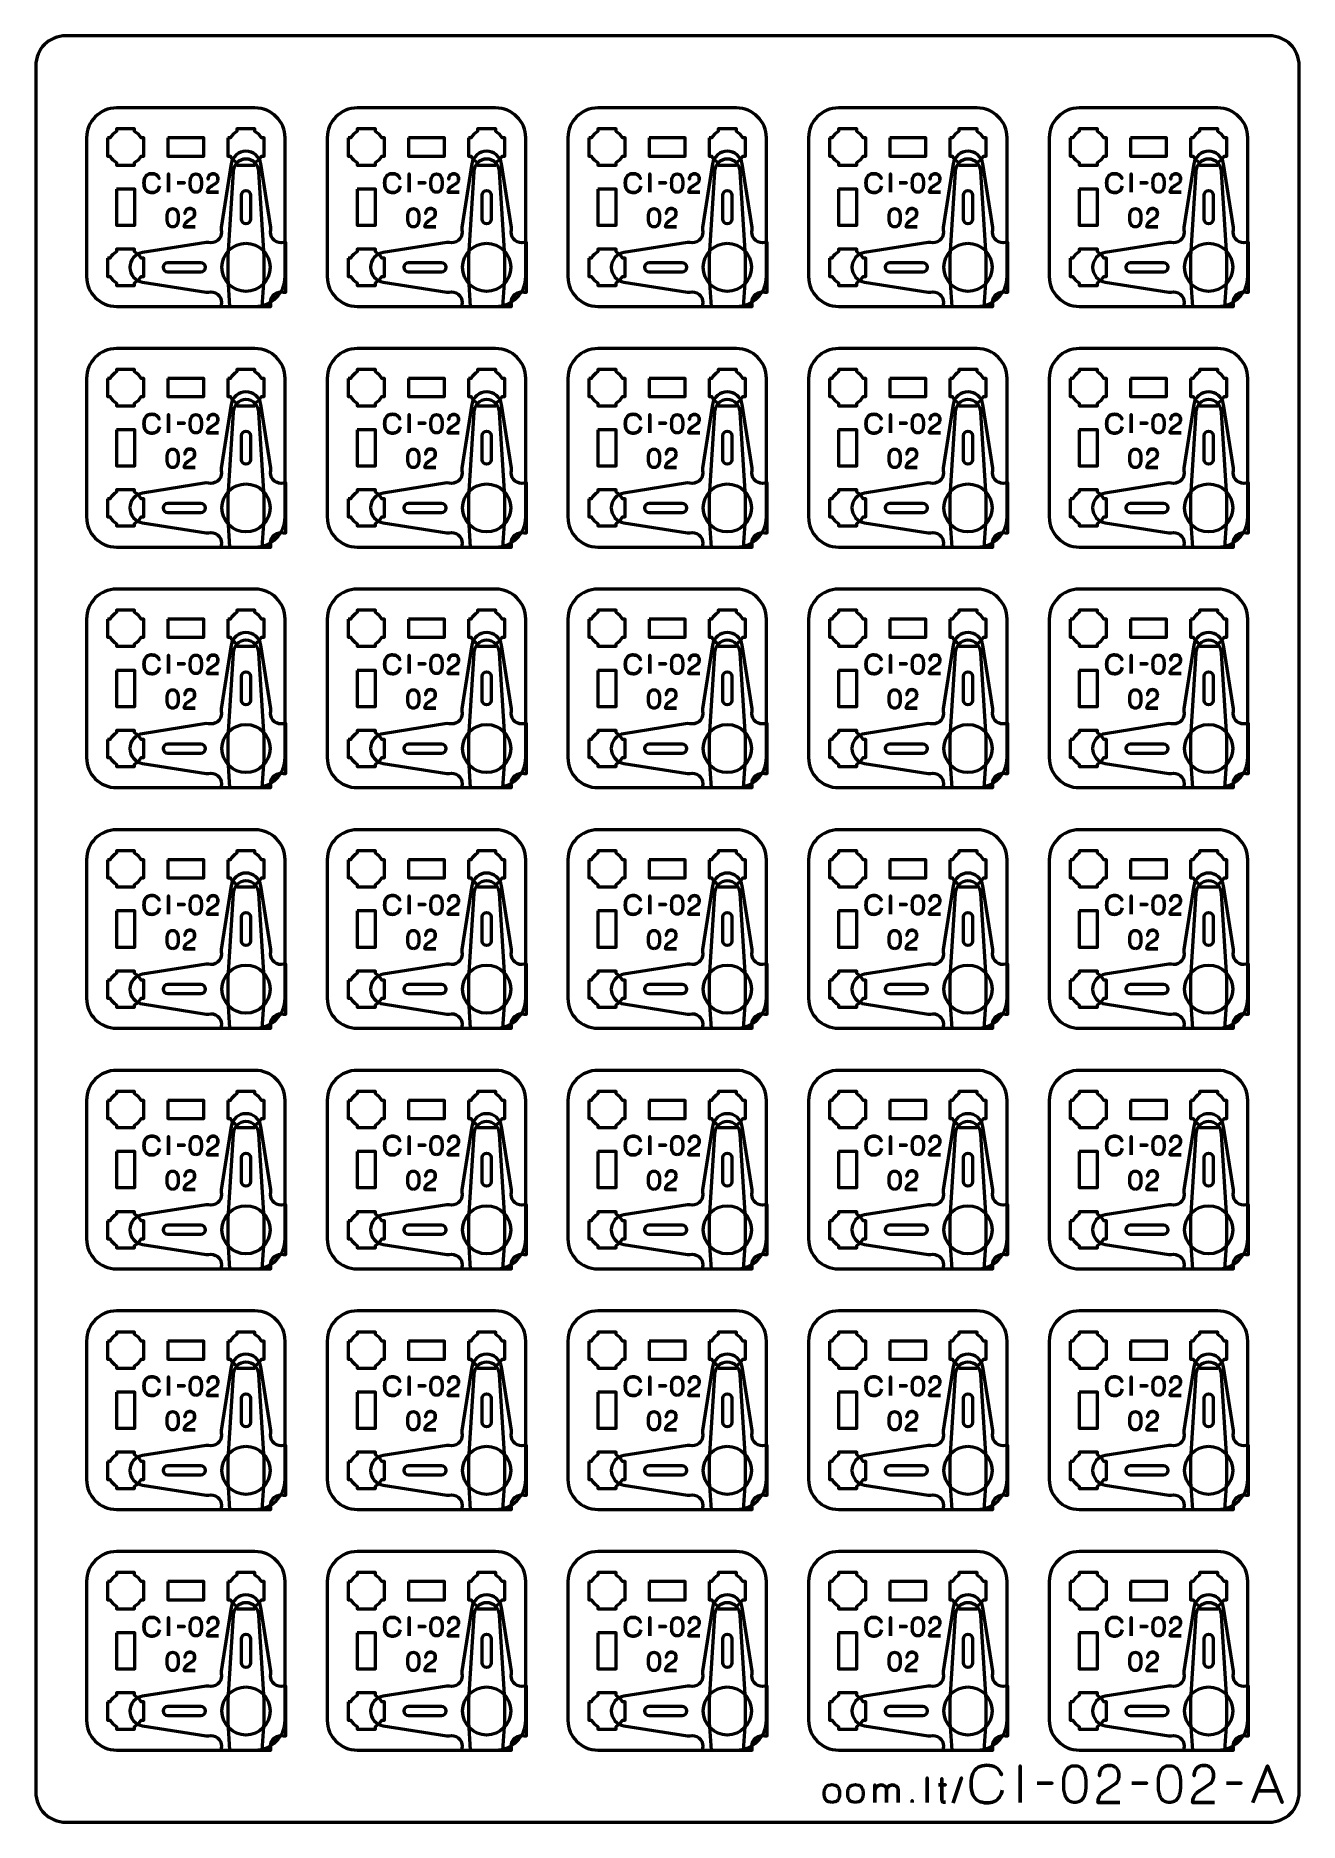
# Model space of a CAD drawing. Header units: centimetres. Extents: x -21 to 0, y -29.7 to 0.
import ezdxf

# ---------------------------------------------------------------- set-up
doc = ezdxf.new("R2010")
doc.units = ezdxf.units.CM
doc.header["$MEASUREMENT"] = 0
doc.layers.add('Layer 1', color=7, linetype='Continuous')

msp = doc.modelspace()

# ---------------------------------------------------------------- linework, layer by layer
at = {"layer": 'Layer 1', "color": 250, "lineweight": 53}
for centre in [(-17.50589, -3.85), (-13.50589, -3.85), (-9.50589, -3.85), (-5.50589, -3.85), (-1.50589, -3.85), (-17.50589, -7.85), (-13.50589, -7.85), (-9.50589, -7.85), (-5.50589, -7.85), (-1.50589, -7.85), (-17.50589, -11.85), (-13.50589, -11.85), (-9.50589, -11.85), (-5.50589, -11.85), (-1.50589, -11.85), (-17.50589, -15.85), (-13.50589, -15.85), (-9.50589, -15.85), (-5.50589, -15.85), (-1.50589, -15.85), (-17.50589, -19.85), (-13.50589, -19.85), (-9.50589, -19.85), (-5.50589, -19.85), (-1.50589, -19.85), (-17.50589, -23.85), (-13.50589, -23.85), (-9.50589, -23.85), (-5.50589, -23.85), (-1.50589, -23.85), (-17.50589, -27.85), (-13.50589, -27.85), (-9.50589, -27.85), (-5.50589, -27.85), (-1.50589, -27.85)]:
    msp.add_ellipse(centre, major_axis=(0, 0.4), ratio=1, dxfattribs=at)
at = {"layer": 'Layer 1', "color": 22, "lineweight": 53}
msp.add_open_spline([(-21.00003, -29.19995), (-21.00003, -29.19995), (-21.00003, -0.49992), (-21.00003, -0.49992), (-21.00003, -0.49992), (-21.00003, -0.22295), (-20.77694, 0.00004), (-20.49994, 0.00004), (-20.49994, 0.00004), (-20.49994, 0.00004), (-0.50008, 0.00004), (-0.50008, 0.00004), (-0.50008, 0.00004), (-0.22294, 0.00004), (0.00002, -0.22295), (0.00002, -0.49992), (0.00002, -0.49992), (0.00002, -0.49992), (0.00002, -29.19995), (0.00002, -29.19995), (0.00002, -29.19995), (0.00002, -29.47695), (-0.22294, -29.70004), (-0.50008, -29.70004), (-0.50008, -29.70004), (-0.50008, -29.70004), (-20.49994, -29.70004), (-20.49994, -29.70004), (-20.49994, -29.70004), (-20.77694, -29.70004), (-21.00003, -29.47695), (-21.00003, -29.19995)], degree=3, knots=[0, 0, 0, 0, 0.125, 0.125, 0.125, 0.125, 0.25, 0.25, 0.25, 0.25, 0.375, 0.375, 0.375, 0.375, 0.5, 0.5, 0.5, 0.5, 0.625, 0.625, 0.625, 0.625, 0.75, 0.75, 0.75, 0.75, 0.875, 0.875, 0.875, 0.875, 1, 1, 1, 1], dxfattribs=at)
at = {"layer": 'Layer 1', "color": 114, "lineweight": 53}
for points in [[(-19.65583, -1.19997), (-19.65583, -1.19997), (-17.35596, -1.19997), (-17.35596, -1.19997), (-17.35596, -1.19997), (-17.07882, -1.19997), (-16.85586, -1.42306), (-16.85586, -1.70006), (-16.85586, -1.70006), (-16.85586, -1.70006), (-16.85586, -3.99993), (-16.85586, -3.99993), (-16.85586, -3.99993), (-16.85586, -4.27707), (-17.07882, -4.50003), (-17.35596, -4.50003), (-17.35596, -4.50003), (-17.35596, -4.50003), (-19.65583, -4.50003), (-19.65583, -4.50003), (-19.65583, -4.50003), (-19.93283, -4.50003), (-20.15592, -4.27707), (-20.15592, -3.99993), (-20.15592, -3.99993), (-20.15592, -3.99993), (-20.15592, -1.70006), (-20.15592, -1.70006), (-20.15592, -1.70006), (-20.15592, -1.42306), (-19.93283, -1.19997), (-19.65583, -1.19997)], [(-15.65583, -1.19997), (-15.65583, -1.19997), (-13.35596, -1.19997), (-13.35596, -1.19997), (-13.35596, -1.19997), (-13.07882, -1.19997), (-12.85586, -1.42306), (-12.85586, -1.70006), (-12.85586, -1.70006), (-12.85586, -1.70006), (-12.85586, -3.99993), (-12.85586, -3.99993), (-12.85586, -3.99993), (-12.85586, -4.27707), (-13.07882, -4.50003), (-13.35596, -4.50003), (-13.35596, -4.50003), (-13.35596, -4.50003), (-15.65583, -4.50003), (-15.65583, -4.50003), (-15.65583, -4.50003), (-15.93283, -4.50003), (-16.15592, -4.27707), (-16.15592, -3.99993), (-16.15592, -3.99993), (-16.15592, -3.99993), (-16.15592, -1.70006), (-16.15592, -1.70006), (-16.15592, -1.70006), (-16.15592, -1.42306), (-15.93283, -1.19997), (-15.65583, -1.19997)], [(-11.65583, -1.19997), (-11.65583, -1.19997), (-9.35596, -1.19997), (-9.35596, -1.19997), (-9.35596, -1.19997), (-9.07882, -1.19997), (-8.85586, -1.42306), (-8.85586, -1.70006), (-8.85586, -1.70006), (-8.85586, -1.70006), (-8.85586, -3.99993), (-8.85586, -3.99993), (-8.85586, -3.99993), (-8.85586, -4.27707), (-9.07882, -4.50003), (-9.35596, -4.50003), (-9.35596, -4.50003), (-9.35596, -4.50003), (-11.65583, -4.50003), (-11.65583, -4.50003), (-11.65583, -4.50003), (-11.93283, -4.50003), (-12.15592, -4.27707), (-12.15592, -3.99993), (-12.15592, -3.99993), (-12.15592, -3.99993), (-12.15592, -1.70006), (-12.15592, -1.70006), (-12.15592, -1.70006), (-12.15592, -1.42306), (-11.93283, -1.19997), (-11.65583, -1.19997)], [(-7.65583, -1.19997), (-7.65583, -1.19997), (-5.35596, -1.19997), (-5.35596, -1.19997), (-5.35596, -1.19997), (-5.07882, -1.19997), (-4.85586, -1.42306), (-4.85586, -1.70006), (-4.85586, -1.70006), (-4.85586, -1.70006), (-4.85586, -3.99993), (-4.85586, -3.99993), (-4.85586, -3.99993), (-4.85586, -4.27707), (-5.07882, -4.50003), (-5.35596, -4.50003), (-5.35596, -4.50003), (-5.35596, -4.50003), (-7.65583, -4.50003), (-7.65583, -4.50003), (-7.65583, -4.50003), (-7.93283, -4.50003), (-8.15592, -4.27707), (-8.15592, -3.99993), (-8.15592, -3.99993), (-8.15592, -3.99993), (-8.15592, -1.70006), (-8.15592, -1.70006), (-8.15592, -1.70006), (-8.15592, -1.42306), (-7.93283, -1.19997), (-7.65583, -1.19997)], [(-3.65583, -1.19997), (-3.65583, -1.19997), (-1.35596, -1.19997), (-1.35596, -1.19997), (-1.35596, -1.19997), (-1.07882, -1.19997), (-0.85586, -1.42306), (-0.85586, -1.70006), (-0.85586, -1.70006), (-0.85586, -1.70006), (-0.85586, -3.99993), (-0.85586, -3.99993), (-0.85586, -3.99993), (-0.85586, -4.27707), (-1.07882, -4.50003), (-1.35596, -4.50003), (-1.35596, -4.50003), (-1.35596, -4.50003), (-3.65583, -4.50003), (-3.65583, -4.50003), (-3.65583, -4.50003), (-3.93283, -4.50003), (-4.15592, -4.27707), (-4.15592, -3.99993), (-4.15592, -3.99993), (-4.15592, -3.99993), (-4.15592, -1.70006), (-4.15592, -1.70006), (-4.15592, -1.70006), (-4.15592, -1.42306), (-3.93283, -1.19997), (-3.65583, -1.19997)], [(-19.65583, -5.19997), (-19.65583, -5.19997), (-17.35596, -5.19997), (-17.35596, -5.19997), (-17.35596, -5.19997), (-17.07882, -5.19997), (-16.85586, -5.42306), (-16.85586, -5.70006), (-16.85586, -5.70006), (-16.85586, -5.70006), (-16.85586, -7.99993), (-16.85586, -7.99993), (-16.85586, -7.99993), (-16.85586, -8.27707), (-17.07882, -8.50003), (-17.35596, -8.50003), (-17.35596, -8.50003), (-17.35596, -8.50003), (-19.65583, -8.50003), (-19.65583, -8.50003), (-19.65583, -8.50003), (-19.93283, -8.50003), (-20.15592, -8.27707), (-20.15592, -7.99993), (-20.15592, -7.99993), (-20.15592, -7.99993), (-20.15592, -5.70006), (-20.15592, -5.70006), (-20.15592, -5.70006), (-20.15592, -5.42306), (-19.93283, -5.19997), (-19.65583, -5.19997)], [(-15.65583, -5.19997), (-15.65583, -5.19997), (-13.35596, -5.19997), (-13.35596, -5.19997), (-13.35596, -5.19997), (-13.07882, -5.19997), (-12.85586, -5.42306), (-12.85586, -5.70006), (-12.85586, -5.70006), (-12.85586, -5.70006), (-12.85586, -7.99993), (-12.85586, -7.99993), (-12.85586, -7.99993), (-12.85586, -8.27707), (-13.07882, -8.50003), (-13.35596, -8.50003), (-13.35596, -8.50003), (-13.35596, -8.50003), (-15.65583, -8.50003), (-15.65583, -8.50003), (-15.65583, -8.50003), (-15.93283, -8.50003), (-16.15592, -8.27707), (-16.15592, -7.99993), (-16.15592, -7.99993), (-16.15592, -7.99993), (-16.15592, -5.70006), (-16.15592, -5.70006), (-16.15592, -5.70006), (-16.15592, -5.42306), (-15.93283, -5.19997), (-15.65583, -5.19997)], [(-11.65583, -5.19997), (-11.65583, -5.19997), (-9.35596, -5.19997), (-9.35596, -5.19997), (-9.35596, -5.19997), (-9.07882, -5.19997), (-8.85586, -5.42306), (-8.85586, -5.70006), (-8.85586, -5.70006), (-8.85586, -5.70006), (-8.85586, -7.99993), (-8.85586, -7.99993), (-8.85586, -7.99993), (-8.85586, -8.27707), (-9.07882, -8.50003), (-9.35596, -8.50003), (-9.35596, -8.50003), (-9.35596, -8.50003), (-11.65583, -8.50003), (-11.65583, -8.50003), (-11.65583, -8.50003), (-11.93283, -8.50003), (-12.15592, -8.27707), (-12.15592, -7.99993), (-12.15592, -7.99993), (-12.15592, -7.99993), (-12.15592, -5.70006), (-12.15592, -5.70006), (-12.15592, -5.70006), (-12.15592, -5.42306), (-11.93283, -5.19997), (-11.65583, -5.19997)], [(-7.65583, -5.19997), (-7.65583, -5.19997), (-5.35596, -5.19997), (-5.35596, -5.19997), (-5.35596, -5.19997), (-5.07882, -5.19997), (-4.85586, -5.42306), (-4.85586, -5.70006), (-4.85586, -5.70006), (-4.85586, -5.70006), (-4.85586, -7.99993), (-4.85586, -7.99993), (-4.85586, -7.99993), (-4.85586, -8.27707), (-5.07882, -8.50003), (-5.35596, -8.50003), (-5.35596, -8.50003), (-5.35596, -8.50003), (-7.65583, -8.50003), (-7.65583, -8.50003), (-7.65583, -8.50003), (-7.93283, -8.50003), (-8.15592, -8.27707), (-8.15592, -7.99993), (-8.15592, -7.99993), (-8.15592, -7.99993), (-8.15592, -5.70006), (-8.15592, -5.70006), (-8.15592, -5.70006), (-8.15592, -5.42306), (-7.93283, -5.19997), (-7.65583, -5.19997)], [(-3.65583, -5.19997), (-3.65583, -5.19997), (-1.35596, -5.19997), (-1.35596, -5.19997), (-1.35596, -5.19997), (-1.07882, -5.19997), (-0.85586, -5.42306), (-0.85586, -5.70006), (-0.85586, -5.70006), (-0.85586, -5.70006), (-0.85586, -7.99993), (-0.85586, -7.99993), (-0.85586, -7.99993), (-0.85586, -8.27707), (-1.07882, -8.50003), (-1.35596, -8.50003), (-1.35596, -8.50003), (-1.35596, -8.50003), (-3.65583, -8.50003), (-3.65583, -8.50003), (-3.65583, -8.50003), (-3.93283, -8.50003), (-4.15592, -8.27707), (-4.15592, -7.99993), (-4.15592, -7.99993), (-4.15592, -7.99993), (-4.15592, -5.70006), (-4.15592, -5.70006), (-4.15592, -5.70006), (-4.15592, -5.42306), (-3.93283, -5.19997), (-3.65583, -5.19997)], [(-19.65583, -9.19997), (-19.65583, -9.19997), (-17.35596, -9.19997), (-17.35596, -9.19997), (-17.35596, -9.19997), (-17.07882, -9.19997), (-16.85586, -9.42306), (-16.85586, -9.70006), (-16.85586, -9.70006), (-16.85586, -9.70006), (-16.85586, -11.99993), (-16.85586, -11.99993), (-16.85586, -11.99993), (-16.85586, -12.27707), (-17.07882, -12.50003), (-17.35596, -12.50003), (-17.35596, -12.50003), (-17.35596, -12.50003), (-19.65583, -12.50003), (-19.65583, -12.50003), (-19.65583, -12.50003), (-19.93283, -12.50003), (-20.15592, -12.27707), (-20.15592, -11.99993), (-20.15592, -11.99993), (-20.15592, -11.99993), (-20.15592, -9.70006), (-20.15592, -9.70006), (-20.15592, -9.70006), (-20.15592, -9.42306), (-19.93283, -9.19997), (-19.65583, -9.19997)], [(-15.65583, -9.19997), (-15.65583, -9.19997), (-13.35596, -9.19997), (-13.35596, -9.19997), (-13.35596, -9.19997), (-13.07882, -9.19997), (-12.85586, -9.42306), (-12.85586, -9.70006), (-12.85586, -9.70006), (-12.85586, -9.70006), (-12.85586, -11.99993), (-12.85586, -11.99993), (-12.85586, -11.99993), (-12.85586, -12.27707), (-13.07882, -12.50003), (-13.35596, -12.50003), (-13.35596, -12.50003), (-13.35596, -12.50003), (-15.65583, -12.50003), (-15.65583, -12.50003), (-15.65583, -12.50003), (-15.93283, -12.50003), (-16.15592, -12.27707), (-16.15592, -11.99993), (-16.15592, -11.99993), (-16.15592, -11.99993), (-16.15592, -9.70006), (-16.15592, -9.70006), (-16.15592, -9.70006), (-16.15592, -9.42306), (-15.93283, -9.19997), (-15.65583, -9.19997)], [(-11.65583, -9.19997), (-11.65583, -9.19997), (-9.35596, -9.19997), (-9.35596, -9.19997), (-9.35596, -9.19997), (-9.07882, -9.19997), (-8.85586, -9.42306), (-8.85586, -9.70006), (-8.85586, -9.70006), (-8.85586, -9.70006), (-8.85586, -11.99993), (-8.85586, -11.99993), (-8.85586, -11.99993), (-8.85586, -12.27707), (-9.07882, -12.50003), (-9.35596, -12.50003), (-9.35596, -12.50003), (-9.35596, -12.50003), (-11.65583, -12.50003), (-11.65583, -12.50003), (-11.65583, -12.50003), (-11.93283, -12.50003), (-12.15592, -12.27707), (-12.15592, -11.99993), (-12.15592, -11.99993), (-12.15592, -11.99993), (-12.15592, -9.70006), (-12.15592, -9.70006), (-12.15592, -9.70006), (-12.15592, -9.42306), (-11.93283, -9.19997), (-11.65583, -9.19997)], [(-7.65583, -9.19997), (-7.65583, -9.19997), (-5.35596, -9.19997), (-5.35596, -9.19997), (-5.35596, -9.19997), (-5.07882, -9.19997), (-4.85586, -9.42306), (-4.85586, -9.70006), (-4.85586, -9.70006), (-4.85586, -9.70006), (-4.85586, -11.99993), (-4.85586, -11.99993), (-4.85586, -11.99993), (-4.85586, -12.27707), (-5.07882, -12.50003), (-5.35596, -12.50003), (-5.35596, -12.50003), (-5.35596, -12.50003), (-7.65583, -12.50003), (-7.65583, -12.50003), (-7.65583, -12.50003), (-7.93283, -12.50003), (-8.15592, -12.27707), (-8.15592, -11.99993), (-8.15592, -11.99993), (-8.15592, -11.99993), (-8.15592, -9.70006), (-8.15592, -9.70006), (-8.15592, -9.70006), (-8.15592, -9.42306), (-7.93283, -9.19997), (-7.65583, -9.19997)], [(-3.65583, -9.19997), (-3.65583, -9.19997), (-1.35596, -9.19997), (-1.35596, -9.19997), (-1.35596, -9.19997), (-1.07882, -9.19997), (-0.85586, -9.42306), (-0.85586, -9.70006), (-0.85586, -9.70006), (-0.85586, -9.70006), (-0.85586, -11.99993), (-0.85586, -11.99993), (-0.85586, -11.99993), (-0.85586, -12.27707), (-1.07882, -12.50003), (-1.35596, -12.50003), (-1.35596, -12.50003), (-1.35596, -12.50003), (-3.65583, -12.50003), (-3.65583, -12.50003), (-3.65583, -12.50003), (-3.93283, -12.50003), (-4.15592, -12.27707), (-4.15592, -11.99993), (-4.15592, -11.99993), (-4.15592, -11.99993), (-4.15592, -9.70006), (-4.15592, -9.70006), (-4.15592, -9.70006), (-4.15592, -9.42306), (-3.93283, -9.19997), (-3.65583, -9.19997)], [(-19.65583, -13.19997), (-19.65583, -13.19997), (-17.35596, -13.19997), (-17.35596, -13.19997), (-17.35596, -13.19997), (-17.07882, -13.19997), (-16.85586, -13.42306), (-16.85586, -13.70006), (-16.85586, -13.70006), (-16.85586, -13.70006), (-16.85586, -15.99993), (-16.85586, -15.99993), (-16.85586, -15.99993), (-16.85586, -16.27707), (-17.07882, -16.50003), (-17.35596, -16.50003), (-17.35596, -16.50003), (-17.35596, -16.50003), (-19.65583, -16.50003), (-19.65583, -16.50003), (-19.65583, -16.50003), (-19.93283, -16.50003), (-20.15592, -16.27707), (-20.15592, -15.99993), (-20.15592, -15.99993), (-20.15592, -15.99993), (-20.15592, -13.70006), (-20.15592, -13.70006), (-20.15592, -13.70006), (-20.15592, -13.42306), (-19.93283, -13.19997), (-19.65583, -13.19997)], [(-15.65583, -13.19997), (-15.65583, -13.19997), (-13.35596, -13.19997), (-13.35596, -13.19997), (-13.35596, -13.19997), (-13.07882, -13.19997), (-12.85586, -13.42306), (-12.85586, -13.70006), (-12.85586, -13.70006), (-12.85586, -13.70006), (-12.85586, -15.99993), (-12.85586, -15.99993), (-12.85586, -15.99993), (-12.85586, -16.27707), (-13.07882, -16.50003), (-13.35596, -16.50003), (-13.35596, -16.50003), (-13.35596, -16.50003), (-15.65583, -16.50003), (-15.65583, -16.50003), (-15.65583, -16.50003), (-15.93283, -16.50003), (-16.15592, -16.27707), (-16.15592, -15.99993), (-16.15592, -15.99993), (-16.15592, -15.99993), (-16.15592, -13.70006), (-16.15592, -13.70006), (-16.15592, -13.70006), (-16.15592, -13.42306), (-15.93283, -13.19997), (-15.65583, -13.19997)], [(-11.65583, -13.19997), (-11.65583, -13.19997), (-9.35596, -13.19997), (-9.35596, -13.19997), (-9.35596, -13.19997), (-9.07882, -13.19997), (-8.85586, -13.42306), (-8.85586, -13.70006), (-8.85586, -13.70006), (-8.85586, -13.70006), (-8.85586, -15.99993), (-8.85586, -15.99993), (-8.85586, -15.99993), (-8.85586, -16.27707), (-9.07882, -16.50003), (-9.35596, -16.50003), (-9.35596, -16.50003), (-9.35596, -16.50003), (-11.65583, -16.50003), (-11.65583, -16.50003), (-11.65583, -16.50003), (-11.93283, -16.50003), (-12.15592, -16.27707), (-12.15592, -15.99993), (-12.15592, -15.99993), (-12.15592, -15.99993), (-12.15592, -13.70006), (-12.15592, -13.70006), (-12.15592, -13.70006), (-12.15592, -13.42306), (-11.93283, -13.19997), (-11.65583, -13.19997)], [(-7.65583, -13.19997), (-7.65583, -13.19997), (-5.35596, -13.19997), (-5.35596, -13.19997), (-5.35596, -13.19997), (-5.07882, -13.19997), (-4.85586, -13.42306), (-4.85586, -13.70006), (-4.85586, -13.70006), (-4.85586, -13.70006), (-4.85586, -15.99993), (-4.85586, -15.99993), (-4.85586, -15.99993), (-4.85586, -16.27707), (-5.07882, -16.50003), (-5.35596, -16.50003), (-5.35596, -16.50003), (-5.35596, -16.50003), (-7.65583, -16.50003), (-7.65583, -16.50003), (-7.65583, -16.50003), (-7.93283, -16.50003), (-8.15592, -16.27707), (-8.15592, -15.99993), (-8.15592, -15.99993), (-8.15592, -15.99993), (-8.15592, -13.70006), (-8.15592, -13.70006), (-8.15592, -13.70006), (-8.15592, -13.42306), (-7.93283, -13.19997), (-7.65583, -13.19997)], [(-3.65583, -13.19997), (-3.65583, -13.19997), (-1.35596, -13.19997), (-1.35596, -13.19997), (-1.35596, -13.19997), (-1.07882, -13.19997), (-0.85586, -13.42306), (-0.85586, -13.70006), (-0.85586, -13.70006), (-0.85586, -13.70006), (-0.85586, -15.99993), (-0.85586, -15.99993), (-0.85586, -15.99993), (-0.85586, -16.27707), (-1.07882, -16.50003), (-1.35596, -16.50003), (-1.35596, -16.50003), (-1.35596, -16.50003), (-3.65583, -16.50003), (-3.65583, -16.50003), (-3.65583, -16.50003), (-3.93283, -16.50003), (-4.15592, -16.27707), (-4.15592, -15.99993), (-4.15592, -15.99993), (-4.15592, -15.99993), (-4.15592, -13.70006), (-4.15592, -13.70006), (-4.15592, -13.70006), (-4.15592, -13.42306), (-3.93283, -13.19997), (-3.65583, -13.19997)], [(-19.65583, -17.19997), (-19.65583, -17.19997), (-17.35596, -17.19997), (-17.35596, -17.19997), (-17.35596, -17.19997), (-17.07882, -17.19997), (-16.85586, -17.42306), (-16.85586, -17.70006), (-16.85586, -17.70006), (-16.85586, -17.70006), (-16.85586, -19.99993), (-16.85586, -19.99993), (-16.85586, -19.99993), (-16.85586, -20.27707), (-17.07882, -20.50003), (-17.35596, -20.50003), (-17.35596, -20.50003), (-17.35596, -20.50003), (-19.65583, -20.50003), (-19.65583, -20.50003), (-19.65583, -20.50003), (-19.93283, -20.50003), (-20.15592, -20.27707), (-20.15592, -19.99993), (-20.15592, -19.99993), (-20.15592, -19.99993), (-20.15592, -17.70006), (-20.15592, -17.70006), (-20.15592, -17.70006), (-20.15592, -17.42306), (-19.93283, -17.19997), (-19.65583, -17.19997)], [(-15.65583, -17.19997), (-15.65583, -17.19997), (-13.35596, -17.19997), (-13.35596, -17.19997), (-13.35596, -17.19997), (-13.07882, -17.19997), (-12.85586, -17.42306), (-12.85586, -17.70006), (-12.85586, -17.70006), (-12.85586, -17.70006), (-12.85586, -19.99993), (-12.85586, -19.99993), (-12.85586, -19.99993), (-12.85586, -20.27707), (-13.07882, -20.50003), (-13.35596, -20.50003), (-13.35596, -20.50003), (-13.35596, -20.50003), (-15.65583, -20.50003), (-15.65583, -20.50003), (-15.65583, -20.50003), (-15.93283, -20.50003), (-16.15592, -20.27707), (-16.15592, -19.99993), (-16.15592, -19.99993), (-16.15592, -19.99993), (-16.15592, -17.70006), (-16.15592, -17.70006), (-16.15592, -17.70006), (-16.15592, -17.42306), (-15.93283, -17.19997), (-15.65583, -17.19997)], [(-11.65583, -17.19997), (-11.65583, -17.19997), (-9.35596, -17.19997), (-9.35596, -17.19997), (-9.35596, -17.19997), (-9.07882, -17.19997), (-8.85586, -17.42306), (-8.85586, -17.70006), (-8.85586, -17.70006), (-8.85586, -17.70006), (-8.85586, -19.99993), (-8.85586, -19.99993), (-8.85586, -19.99993), (-8.85586, -20.27707), (-9.07882, -20.50003), (-9.35596, -20.50003), (-9.35596, -20.50003), (-9.35596, -20.50003), (-11.65583, -20.50003), (-11.65583, -20.50003), (-11.65583, -20.50003), (-11.93283, -20.50003), (-12.15592, -20.27707), (-12.15592, -19.99993), (-12.15592, -19.99993), (-12.15592, -19.99993), (-12.15592, -17.70006), (-12.15592, -17.70006), (-12.15592, -17.70006), (-12.15592, -17.42306), (-11.93283, -17.19997), (-11.65583, -17.19997)], [(-7.65583, -17.19997), (-7.65583, -17.19997), (-5.35596, -17.19997), (-5.35596, -17.19997), (-5.35596, -17.19997), (-5.07882, -17.19997), (-4.85586, -17.42306), (-4.85586, -17.70006), (-4.85586, -17.70006), (-4.85586, -17.70006), (-4.85586, -19.99993), (-4.85586, -19.99993), (-4.85586, -19.99993), (-4.85586, -20.27707), (-5.07882, -20.50003), (-5.35596, -20.50003), (-5.35596, -20.50003), (-5.35596, -20.50003), (-7.65583, -20.50003), (-7.65583, -20.50003), (-7.65583, -20.50003), (-7.93283, -20.50003), (-8.15592, -20.27707), (-8.15592, -19.99993), (-8.15592, -19.99993), (-8.15592, -19.99993), (-8.15592, -17.70006), (-8.15592, -17.70006), (-8.15592, -17.70006), (-8.15592, -17.42306), (-7.93283, -17.19997), (-7.65583, -17.19997)], [(-3.65583, -17.19997), (-3.65583, -17.19997), (-1.35596, -17.19997), (-1.35596, -17.19997), (-1.35596, -17.19997), (-1.07882, -17.19997), (-0.85586, -17.42306), (-0.85586, -17.70006), (-0.85586, -17.70006), (-0.85586, -17.70006), (-0.85586, -19.99993), (-0.85586, -19.99993), (-0.85586, -19.99993), (-0.85586, -20.27707), (-1.07882, -20.50003), (-1.35596, -20.50003), (-1.35596, -20.50003), (-1.35596, -20.50003), (-3.65583, -20.50003), (-3.65583, -20.50003), (-3.65583, -20.50003), (-3.93283, -20.50003), (-4.15592, -20.27707), (-4.15592, -19.99993), (-4.15592, -19.99993), (-4.15592, -19.99993), (-4.15592, -17.70006), (-4.15592, -17.70006), (-4.15592, -17.70006), (-4.15592, -17.42306), (-3.93283, -17.19997), (-3.65583, -17.19997)], [(-19.65583, -21.19997), (-19.65583, -21.19997), (-17.35596, -21.19997), (-17.35596, -21.19997), (-17.35596, -21.19997), (-17.07882, -21.19997), (-16.85586, -21.42306), (-16.85586, -21.70006), (-16.85586, -21.70006), (-16.85586, -21.70006), (-16.85586, -23.99993), (-16.85586, -23.99993), (-16.85586, -23.99993), (-16.85586, -24.27707), (-17.07882, -24.50003), (-17.35596, -24.50003), (-17.35596, -24.50003), (-17.35596, -24.50003), (-19.65583, -24.50003), (-19.65583, -24.50003), (-19.65583, -24.50003), (-19.93283, -24.50003), (-20.15592, -24.27707), (-20.15592, -23.99993), (-20.15592, -23.99993), (-20.15592, -23.99993), (-20.15592, -21.70006), (-20.15592, -21.70006), (-20.15592, -21.70006), (-20.15592, -21.42306), (-19.93283, -21.19997), (-19.65583, -21.19997)], [(-15.65583, -21.19997), (-15.65583, -21.19997), (-13.35596, -21.19997), (-13.35596, -21.19997), (-13.35596, -21.19997), (-13.07882, -21.19997), (-12.85586, -21.42306), (-12.85586, -21.70006), (-12.85586, -21.70006), (-12.85586, -21.70006), (-12.85586, -23.99993), (-12.85586, -23.99993), (-12.85586, -23.99993), (-12.85586, -24.27707), (-13.07882, -24.50003), (-13.35596, -24.50003), (-13.35596, -24.50003), (-13.35596, -24.50003), (-15.65583, -24.50003), (-15.65583, -24.50003), (-15.65583, -24.50003), (-15.93283, -24.50003), (-16.15592, -24.27707), (-16.15592, -23.99993), (-16.15592, -23.99993), (-16.15592, -23.99993), (-16.15592, -21.70006), (-16.15592, -21.70006), (-16.15592, -21.70006), (-16.15592, -21.42306), (-15.93283, -21.19997), (-15.65583, -21.19997)], [(-11.65583, -21.19997), (-11.65583, -21.19997), (-9.35596, -21.19997), (-9.35596, -21.19997), (-9.35596, -21.19997), (-9.07882, -21.19997), (-8.85586, -21.42306), (-8.85586, -21.70006), (-8.85586, -21.70006), (-8.85586, -21.70006), (-8.85586, -23.99993), (-8.85586, -23.99993), (-8.85586, -23.99993), (-8.85586, -24.27707), (-9.07882, -24.50003), (-9.35596, -24.50003), (-9.35596, -24.50003), (-9.35596, -24.50003), (-11.65583, -24.50003), (-11.65583, -24.50003), (-11.65583, -24.50003), (-11.93283, -24.50003), (-12.15592, -24.27707), (-12.15592, -23.99993), (-12.15592, -23.99993), (-12.15592, -23.99993), (-12.15592, -21.70006), (-12.15592, -21.70006), (-12.15592, -21.70006), (-12.15592, -21.42306), (-11.93283, -21.19997), (-11.65583, -21.19997)], [(-7.65583, -21.19997), (-7.65583, -21.19997), (-5.35596, -21.19997), (-5.35596, -21.19997), (-5.35596, -21.19997), (-5.07882, -21.19997), (-4.85586, -21.42306), (-4.85586, -21.70006), (-4.85586, -21.70006), (-4.85586, -21.70006), (-4.85586, -23.99993), (-4.85586, -23.99993), (-4.85586, -23.99993), (-4.85586, -24.27707), (-5.07882, -24.50003), (-5.35596, -24.50003), (-5.35596, -24.50003), (-5.35596, -24.50003), (-7.65583, -24.50003), (-7.65583, -24.50003), (-7.65583, -24.50003), (-7.93283, -24.50003), (-8.15592, -24.27707), (-8.15592, -23.99993), (-8.15592, -23.99993), (-8.15592, -23.99993), (-8.15592, -21.70006), (-8.15592, -21.70006), (-8.15592, -21.70006), (-8.15592, -21.42306), (-7.93283, -21.19997), (-7.65583, -21.19997)], [(-3.65583, -21.19997), (-3.65583, -21.19997), (-1.35596, -21.19997), (-1.35596, -21.19997), (-1.35596, -21.19997), (-1.07882, -21.19997), (-0.85586, -21.42306), (-0.85586, -21.70006), (-0.85586, -21.70006), (-0.85586, -21.70006), (-0.85586, -23.99993), (-0.85586, -23.99993), (-0.85586, -23.99993), (-0.85586, -24.27707), (-1.07882, -24.50003), (-1.35596, -24.50003), (-1.35596, -24.50003), (-1.35596, -24.50003), (-3.65583, -24.50003), (-3.65583, -24.50003), (-3.65583, -24.50003), (-3.93283, -24.50003), (-4.15592, -24.27707), (-4.15592, -23.99993), (-4.15592, -23.99993), (-4.15592, -23.99993), (-4.15592, -21.70006), (-4.15592, -21.70006), (-4.15592, -21.70006), (-4.15592, -21.42306), (-3.93283, -21.19997), (-3.65583, -21.19997)], [(-19.65583, -25.19997), (-19.65583, -25.19997), (-17.35596, -25.19997), (-17.35596, -25.19997), (-17.35596, -25.19997), (-17.07882, -25.19997), (-16.85586, -25.42306), (-16.85586, -25.70006), (-16.85586, -25.70006), (-16.85586, -25.70006), (-16.85586, -27.99993), (-16.85586, -27.99993), (-16.85586, -27.99993), (-16.85586, -28.27707), (-17.07882, -28.50003), (-17.35596, -28.50003), (-17.35596, -28.50003), (-17.35596, -28.50003), (-19.65583, -28.50003), (-19.65583, -28.50003), (-19.65583, -28.50003), (-19.93283, -28.50003), (-20.15592, -28.27707), (-20.15592, -27.99993), (-20.15592, -27.99993), (-20.15592, -27.99993), (-20.15592, -25.70006), (-20.15592, -25.70006), (-20.15592, -25.70006), (-20.15592, -25.42306), (-19.93283, -25.19997), (-19.65583, -25.19997)], [(-15.65583, -25.19997), (-15.65583, -25.19997), (-13.35596, -25.19997), (-13.35596, -25.19997), (-13.35596, -25.19997), (-13.07882, -25.19997), (-12.85586, -25.42306), (-12.85586, -25.70006), (-12.85586, -25.70006), (-12.85586, -25.70006), (-12.85586, -27.99993), (-12.85586, -27.99993), (-12.85586, -27.99993), (-12.85586, -28.27707), (-13.07882, -28.50003), (-13.35596, -28.50003), (-13.35596, -28.50003), (-13.35596, -28.50003), (-15.65583, -28.50003), (-15.65583, -28.50003), (-15.65583, -28.50003), (-15.93283, -28.50003), (-16.15592, -28.27707), (-16.15592, -27.99993), (-16.15592, -27.99993), (-16.15592, -27.99993), (-16.15592, -25.70006), (-16.15592, -25.70006), (-16.15592, -25.70006), (-16.15592, -25.42306), (-15.93283, -25.19997), (-15.65583, -25.19997)], [(-11.65583, -25.19997), (-11.65583, -25.19997), (-9.35596, -25.19997), (-9.35596, -25.19997), (-9.35596, -25.19997), (-9.07882, -25.19997), (-8.85586, -25.42306), (-8.85586, -25.70006), (-8.85586, -25.70006), (-8.85586, -25.70006), (-8.85586, -27.99993), (-8.85586, -27.99993), (-8.85586, -27.99993), (-8.85586, -28.27707), (-9.07882, -28.50003), (-9.35596, -28.50003), (-9.35596, -28.50003), (-9.35596, -28.50003), (-11.65583, -28.50003), (-11.65583, -28.50003), (-11.65583, -28.50003), (-11.93283, -28.50003), (-12.15592, -28.27707), (-12.15592, -27.99993), (-12.15592, -27.99993), (-12.15592, -27.99993), (-12.15592, -25.70006), (-12.15592, -25.70006), (-12.15592, -25.70006), (-12.15592, -25.42306), (-11.93283, -25.19997), (-11.65583, -25.19997)], [(-7.65583, -25.19997), (-7.65583, -25.19997), (-5.35596, -25.19997), (-5.35596, -25.19997), (-5.35596, -25.19997), (-5.07882, -25.19997), (-4.85586, -25.42306), (-4.85586, -25.70006), (-4.85586, -25.70006), (-4.85586, -25.70006), (-4.85586, -27.99993), (-4.85586, -27.99993), (-4.85586, -27.99993), (-4.85586, -28.27707), (-5.07882, -28.50003), (-5.35596, -28.50003), (-5.35596, -28.50003), (-5.35596, -28.50003), (-7.65583, -28.50003), (-7.65583, -28.50003), (-7.65583, -28.50003), (-7.93283, -28.50003), (-8.15592, -28.27707), (-8.15592, -27.99993), (-8.15592, -27.99993), (-8.15592, -27.99993), (-8.15592, -25.70006), (-8.15592, -25.70006), (-8.15592, -25.70006), (-8.15592, -25.42306), (-7.93283, -25.19997), (-7.65583, -25.19997)], [(-3.65583, -25.19997), (-3.65583, -25.19997), (-1.35596, -25.19997), (-1.35596, -25.19997), (-1.35596, -25.19997), (-1.07882, -25.19997), (-0.85586, -25.42306), (-0.85586, -25.70006), (-0.85586, -25.70006), (-0.85586, -25.70006), (-0.85586, -27.99993), (-0.85586, -27.99993), (-0.85586, -27.99993), (-0.85586, -28.27707), (-1.07882, -28.50003), (-1.35596, -28.50003), (-1.35596, -28.50003), (-1.35596, -28.50003), (-3.65583, -28.50003), (-3.65583, -28.50003), (-3.65583, -28.50003), (-3.93283, -28.50003), (-4.15592, -28.27707), (-4.15592, -27.99993), (-4.15592, -27.99993), (-4.15592, -27.99993), (-4.15592, -25.70006), (-4.15592, -25.70006), (-4.15592, -25.70006), (-4.15592, -25.42306), (-3.93283, -25.19997), (-3.65583, -25.19997)]]:
    msp.add_open_spline(points, degree=3, knots=[0, 0, 0, 0, 0.125, 0.125, 0.125, 0.125, 0.25, 0.25, 0.25, 0.25, 0.375, 0.375, 0.375, 0.375, 0.5, 0.5, 0.5, 0.5, 0.625, 0.625, 0.625, 0.625, 0.75, 0.75, 0.75, 0.75, 0.875, 0.875, 0.875, 0.875, 1, 1, 1, 1], dxfattribs=at)
at = {"layer": 'Layer 1', "lineweight": 53}
for points, knots in [([(-19.80589, -1.69994), (-19.80589, -1.69994), (-19.76569, -1.69994), (-19.76569, -1.69994), (-19.76569, -1.69994), (-19.73936, -1.65442), (-19.7014, -1.61649), (-19.65589, -1.59016), (-19.65589, -1.59016), (-19.65589, -1.59016), (-19.65589, -1.54994), (-19.65589, -1.54994), (-19.65589, -1.54994), (-19.65589, -1.54994), (-19.35589, -1.54994), (-19.35589, -1.54994), (-19.35589, -1.54994), (-19.35589, -1.54994), (-19.35589, -1.59013), (-19.35589, -1.59013), (-19.35589, -1.59013), (-19.31036, -1.61646), (-19.27237, -1.65441), (-19.24601, -1.69994), (-19.24601, -1.69994), (-19.24601, -1.69994), (-19.20589, -1.69994), (-19.20589, -1.69994), (-19.20589, -1.69994), (-19.20589, -1.69994), (-19.20589, -1.84536), (-19.20589, -1.84536), (-19.20589, -1.84536), (-19.20589, -1.84536), (-19.20583, -1.85001), (-19.20583, -1.85001), (-19.20583, -1.85001), (-19.20583, -1.85001), (-19.20589, -1.85465), (-19.20589, -1.85465), (-19.20589, -1.85465), (-19.20589, -1.85465), (-19.20589, -1.99994), (-19.20589, -1.99994), (-19.20589, -1.99994), (-19.20589, -1.99994), (-19.24596, -1.99994), (-19.24596, -1.99994), (-19.24596, -1.99994), (-19.27231, -2.04551), (-19.31031, -2.08352), (-19.35589, -2.10988), (-19.35589, -2.10988), (-19.35589, -2.10988), (-19.35589, -2.14994), (-19.35589, -2.14994), (-19.35589, -2.14994), (-19.35589, -2.14994), (-19.49917, -2.14994), (-19.49917, -2.14994), (-19.49917, -2.14994), (-19.49917, -2.14994), (-19.50584, -2.15002), (-19.50584, -2.15002), (-19.50584, -2.15002), (-19.50584, -2.15002), (-19.51252, -2.14994), (-19.51252, -2.14994), (-19.51252, -2.14994), (-19.51252, -2.14994), (-19.65589, -2.14994), (-19.65589, -2.14994), (-19.65589, -2.14994), (-19.65589, -2.14994), (-19.65589, -2.10984), (-19.65589, -2.10984), (-19.65589, -2.10984), (-19.70143, -2.08348), (-19.73941, -2.04549), (-19.76574, -1.99994), (-19.76574, -1.99994), (-19.76574, -1.99994), (-19.80589, -1.99994), (-19.80589, -1.99994), (-19.80589, -1.99994), (-19.80589, -1.99994), (-19.80589, -1.69994), (-19.80589, -1.69994)], [0, 0, 0, 0, 0.04545455, 0.04545455, 0.04545455, 0.04545455, 0.09090909, 0.09090909, 0.09090909, 0.09090909, 0.13636364, 0.13636364, 0.13636364, 0.13636364, 0.18181818, 0.18181818, 0.18181818, 0.18181818, 0.22727273, 0.22727273, 0.22727273, 0.22727273, 0.27272727, 0.27272727, 0.27272727, 0.27272727, 0.31818182, 0.31818182, 0.31818182, 0.31818182, 0.36363636, 0.36363636, 0.36363636, 0.36363636, 0.40909091, 0.40909091, 0.40909091, 0.40909091, 0.45454545, 0.45454545, 0.45454545, 0.45454545, 0.5, 0.5, 0.5, 0.5, 0.54545455, 0.54545455, 0.54545455, 0.54545455, 0.59090909, 0.59090909, 0.59090909, 0.59090909, 0.63636364, 0.63636364, 0.63636364, 0.63636364, 0.68181818, 0.68181818, 0.68181818, 0.68181818, 0.72727273, 0.72727273, 0.72727273, 0.72727273, 0.77272727, 0.77272727, 0.77272727, 0.77272727, 0.81818182, 0.81818182, 0.81818182, 0.81818182, 0.86363636, 0.86363636, 0.86363636, 0.86363636, 0.90909091, 0.90909091, 0.90909091, 0.90909091, 0.95454545, 0.95454545, 0.95454545, 0.95454545, 1, 1, 1, 1]), ([(-18.80588, -1.70006), (-18.80588, -1.70006), (-18.20587, -1.70006), (-18.20587, -1.70006), (-18.20587, -1.70006), (-18.20587, -1.70006), (-18.20587, -2.00007), (-18.20587, -2.00007), (-18.20587, -2.00007), (-18.20587, -2.00007), (-18.80588, -2.00007), (-18.80588, -2.00007), (-18.80588, -2.00007), (-18.80588, -2.00007), (-18.80588, -1.70006), (-18.80588, -1.70006)], [0, 0, 0, 0, 0.25, 0.25, 0.25, 0.25, 0.5, 0.5, 0.5, 0.5, 0.75, 0.75, 0.75, 0.75, 1, 1, 1, 1]), ([(-17.80589, -1.69994), (-17.80589, -1.69994), (-17.76569, -1.69994), (-17.76569, -1.69994), (-17.76569, -1.69994), (-17.73936, -1.65442), (-17.7014, -1.61649), (-17.65589, -1.59016), (-17.65589, -1.59016), (-17.65589, -1.59016), (-17.65589, -1.54994), (-17.65589, -1.54994), (-17.65589, -1.54994), (-17.65589, -1.54994), (-17.35589, -1.54994), (-17.35589, -1.54994), (-17.35589, -1.54994), (-17.35589, -1.54994), (-17.35589, -1.59013), (-17.35589, -1.59013), (-17.35589, -1.59013), (-17.31036, -1.61646), (-17.27237, -1.65441), (-17.24601, -1.69994), (-17.24601, -1.69994), (-17.24601, -1.69994), (-17.20589, -1.69994), (-17.20589, -1.69994), (-17.20589, -1.69994), (-17.20589, -1.69994), (-17.20589, -1.84536), (-17.20589, -1.84536), (-17.20589, -1.84536), (-17.20589, -1.84536), (-17.20583, -1.85001), (-17.20583, -1.85001), (-17.20583, -1.85001), (-17.20583, -1.85001), (-17.20589, -1.85465), (-17.20589, -1.85465), (-17.20589, -1.85465), (-17.20589, -1.85465), (-17.20589, -1.99994), (-17.20589, -1.99994), (-17.20589, -1.99994), (-17.20589, -1.99994), (-17.24596, -1.99994), (-17.24596, -1.99994), (-17.24596, -1.99994), (-17.27231, -2.04551), (-17.31031, -2.08352), (-17.35589, -2.10988), (-17.35589, -2.10988), (-17.35589, -2.10988), (-17.35589, -2.14994), (-17.35589, -2.14994), (-17.35589, -2.14994), (-17.35589, -2.14994), (-17.49917, -2.14994), (-17.49917, -2.14994), (-17.49917, -2.14994), (-17.49917, -2.14994), (-17.50584, -2.15002), (-17.50584, -2.15002), (-17.50584, -2.15002), (-17.50584, -2.15002), (-17.51252, -2.14994), (-17.51252, -2.14994), (-17.51252, -2.14994), (-17.51252, -2.14994), (-17.65589, -2.14994), (-17.65589, -2.14994), (-17.65589, -2.14994), (-17.65589, -2.14994), (-17.65589, -2.10984), (-17.65589, -2.10984), (-17.65589, -2.10984), (-17.70143, -2.08348), (-17.73941, -2.04549), (-17.76574, -1.99994), (-17.76574, -1.99994), (-17.76574, -1.99994), (-17.80589, -1.99994), (-17.80589, -1.99994), (-17.80589, -1.99994), (-17.80589, -1.99994), (-17.80589, -1.69994), (-17.80589, -1.69994)], [0, 0, 0, 0, 0.04545455, 0.04545455, 0.04545455, 0.04545455, 0.09090909, 0.09090909, 0.09090909, 0.09090909, 0.13636364, 0.13636364, 0.13636364, 0.13636364, 0.18181818, 0.18181818, 0.18181818, 0.18181818, 0.22727273, 0.22727273, 0.22727273, 0.22727273, 0.27272727, 0.27272727, 0.27272727, 0.27272727, 0.31818182, 0.31818182, 0.31818182, 0.31818182, 0.36363636, 0.36363636, 0.36363636, 0.36363636, 0.40909091, 0.40909091, 0.40909091, 0.40909091, 0.45454545, 0.45454545, 0.45454545, 0.45454545, 0.5, 0.5, 0.5, 0.5, 0.54545455, 0.54545455, 0.54545455, 0.54545455, 0.59090909, 0.59090909, 0.59090909, 0.59090909, 0.63636364, 0.63636364, 0.63636364, 0.63636364, 0.68181818, 0.68181818, 0.68181818, 0.68181818, 0.72727273, 0.72727273, 0.72727273, 0.72727273, 0.77272727, 0.77272727, 0.77272727, 0.77272727, 0.81818182, 0.81818182, 0.81818182, 0.81818182, 0.86363636, 0.86363636, 0.86363636, 0.86363636, 0.90909091, 0.90909091, 0.90909091, 0.90909091, 0.95454545, 0.95454545, 0.95454545, 0.95454545, 1, 1, 1, 1]), ([(-15.80589, -1.69994), (-15.80589, -1.69994), (-15.76569, -1.69994), (-15.76569, -1.69994), (-15.76569, -1.69994), (-15.73936, -1.65442), (-15.7014, -1.61649), (-15.65589, -1.59016), (-15.65589, -1.59016), (-15.65589, -1.59016), (-15.65589, -1.54994), (-15.65589, -1.54994), (-15.65589, -1.54994), (-15.65589, -1.54994), (-15.35589, -1.54994), (-15.35589, -1.54994), (-15.35589, -1.54994), (-15.35589, -1.54994), (-15.35589, -1.59013), (-15.35589, -1.59013), (-15.35589, -1.59013), (-15.31036, -1.61646), (-15.27237, -1.65441), (-15.24601, -1.69994), (-15.24601, -1.69994), (-15.24601, -1.69994), (-15.20589, -1.69994), (-15.20589, -1.69994), (-15.20589, -1.69994), (-15.20589, -1.69994), (-15.20589, -1.84536), (-15.20589, -1.84536), (-15.20589, -1.84536), (-15.20589, -1.84536), (-15.20583, -1.85001), (-15.20583, -1.85001), (-15.20583, -1.85001), (-15.20583, -1.85001), (-15.20589, -1.85465), (-15.20589, -1.85465), (-15.20589, -1.85465), (-15.20589, -1.85465), (-15.20589, -1.99994), (-15.20589, -1.99994), (-15.20589, -1.99994), (-15.20589, -1.99994), (-15.24596, -1.99994), (-15.24596, -1.99994), (-15.24596, -1.99994), (-15.27231, -2.04551), (-15.31031, -2.08352), (-15.35589, -2.10988), (-15.35589, -2.10988), (-15.35589, -2.10988), (-15.35589, -2.14994), (-15.35589, -2.14994), (-15.35589, -2.14994), (-15.35589, -2.14994), (-15.49917, -2.14994), (-15.49917, -2.14994), (-15.49917, -2.14994), (-15.49917, -2.14994), (-15.50584, -2.15002), (-15.50584, -2.15002), (-15.50584, -2.15002), (-15.50584, -2.15002), (-15.51252, -2.14994), (-15.51252, -2.14994), (-15.51252, -2.14994), (-15.51252, -2.14994), (-15.65589, -2.14994), (-15.65589, -2.14994), (-15.65589, -2.14994), (-15.65589, -2.14994), (-15.65589, -2.10984), (-15.65589, -2.10984), (-15.65589, -2.10984), (-15.70143, -2.08348), (-15.73941, -2.04549), (-15.76574, -1.99994), (-15.76574, -1.99994), (-15.76574, -1.99994), (-15.80589, -1.99994), (-15.80589, -1.99994), (-15.80589, -1.99994), (-15.80589, -1.99994), (-15.80589, -1.69994), (-15.80589, -1.69994)], [0, 0, 0, 0, 0.04545455, 0.04545455, 0.04545455, 0.04545455, 0.09090909, 0.09090909, 0.09090909, 0.09090909, 0.13636364, 0.13636364, 0.13636364, 0.13636364, 0.18181818, 0.18181818, 0.18181818, 0.18181818, 0.22727273, 0.22727273, 0.22727273, 0.22727273, 0.27272727, 0.27272727, 0.27272727, 0.27272727, 0.31818182, 0.31818182, 0.31818182, 0.31818182, 0.36363636, 0.36363636, 0.36363636, 0.36363636, 0.40909091, 0.40909091, 0.40909091, 0.40909091, 0.45454545, 0.45454545, 0.45454545, 0.45454545, 0.5, 0.5, 0.5, 0.5, 0.54545455, 0.54545455, 0.54545455, 0.54545455, 0.59090909, 0.59090909, 0.59090909, 0.59090909, 0.63636364, 0.63636364, 0.63636364, 0.63636364, 0.68181818, 0.68181818, 0.68181818, 0.68181818, 0.72727273, 0.72727273, 0.72727273, 0.72727273, 0.77272727, 0.77272727, 0.77272727, 0.77272727, 0.81818182, 0.81818182, 0.81818182, 0.81818182, 0.86363636, 0.86363636, 0.86363636, 0.86363636, 0.90909091, 0.90909091, 0.90909091, 0.90909091, 0.95454545, 0.95454545, 0.95454545, 0.95454545, 1, 1, 1, 1]), ([(-14.80588, -1.70006), (-14.80588, -1.70006), (-14.20587, -1.70006), (-14.20587, -1.70006), (-14.20587, -1.70006), (-14.20587, -1.70006), (-14.20587, -2.00007), (-14.20587, -2.00007), (-14.20587, -2.00007), (-14.20587, -2.00007), (-14.80588, -2.00007), (-14.80588, -2.00007), (-14.80588, -2.00007), (-14.80588, -2.00007), (-14.80588, -1.70006), (-14.80588, -1.70006)], [0, 0, 0, 0, 0.25, 0.25, 0.25, 0.25, 0.5, 0.5, 0.5, 0.5, 0.75, 0.75, 0.75, 0.75, 1, 1, 1, 1]), ([(-13.80589, -1.69994), (-13.80589, -1.69994), (-13.76569, -1.69994), (-13.76569, -1.69994), (-13.76569, -1.69994), (-13.73936, -1.65442), (-13.7014, -1.61649), (-13.65589, -1.59016), (-13.65589, -1.59016), (-13.65589, -1.59016), (-13.65589, -1.54994), (-13.65589, -1.54994), (-13.65589, -1.54994), (-13.65589, -1.54994), (-13.35589, -1.54994), (-13.35589, -1.54994), (-13.35589, -1.54994), (-13.35589, -1.54994), (-13.35589, -1.59013), (-13.35589, -1.59013), (-13.35589, -1.59013), (-13.31036, -1.61646), (-13.27237, -1.65441), (-13.24601, -1.69994), (-13.24601, -1.69994), (-13.24601, -1.69994), (-13.20589, -1.69994), (-13.20589, -1.69994), (-13.20589, -1.69994), (-13.20589, -1.69994), (-13.20589, -1.84536), (-13.20589, -1.84536), (-13.20589, -1.84536), (-13.20589, -1.84536), (-13.20583, -1.85001), (-13.20583, -1.85001), (-13.20583, -1.85001), (-13.20583, -1.85001), (-13.20589, -1.85465), (-13.20589, -1.85465), (-13.20589, -1.85465), (-13.20589, -1.85465), (-13.20589, -1.99994), (-13.20589, -1.99994), (-13.20589, -1.99994), (-13.20589, -1.99994), (-13.24596, -1.99994), (-13.24596, -1.99994), (-13.24596, -1.99994), (-13.27231, -2.04551), (-13.31031, -2.08352), (-13.35589, -2.10988), (-13.35589, -2.10988), (-13.35589, -2.10988), (-13.35589, -2.14994), (-13.35589, -2.14994), (-13.35589, -2.14994), (-13.35589, -2.14994), (-13.49917, -2.14994), (-13.49917, -2.14994), (-13.49917, -2.14994), (-13.49917, -2.14994), (-13.50584, -2.15002), (-13.50584, -2.15002), (-13.50584, -2.15002), (-13.50584, -2.15002), (-13.51252, -2.14994), (-13.51252, -2.14994), (-13.51252, -2.14994), (-13.51252, -2.14994), (-13.65589, -2.14994), (-13.65589, -2.14994), (-13.65589, -2.14994), (-13.65589, -2.14994), (-13.65589, -2.10984), (-13.65589, -2.10984), (-13.65589, -2.10984), (-13.70143, -2.08348), (-13.73941, -2.04549), (-13.76574, -1.99994), (-13.76574, -1.99994), (-13.76574, -1.99994), (-13.80589, -1.99994), (-13.80589, -1.99994), (-13.80589, -1.99994), (-13.80589, -1.99994), (-13.80589, -1.69994), (-13.80589, -1.69994)], [0, 0, 0, 0, 0.04545455, 0.04545455, 0.04545455, 0.04545455, 0.09090909, 0.09090909, 0.09090909, 0.09090909, 0.13636364, 0.13636364, 0.13636364, 0.13636364, 0.18181818, 0.18181818, 0.18181818, 0.18181818, 0.22727273, 0.22727273, 0.22727273, 0.22727273, 0.27272727, 0.27272727, 0.27272727, 0.27272727, 0.31818182, 0.31818182, 0.31818182, 0.31818182, 0.36363636, 0.36363636, 0.36363636, 0.36363636, 0.40909091, 0.40909091, 0.40909091, 0.40909091, 0.45454545, 0.45454545, 0.45454545, 0.45454545, 0.5, 0.5, 0.5, 0.5, 0.54545455, 0.54545455, 0.54545455, 0.54545455, 0.59090909, 0.59090909, 0.59090909, 0.59090909, 0.63636364, 0.63636364, 0.63636364, 0.63636364, 0.68181818, 0.68181818, 0.68181818, 0.68181818, 0.72727273, 0.72727273, 0.72727273, 0.72727273, 0.77272727, 0.77272727, 0.77272727, 0.77272727, 0.81818182, 0.81818182, 0.81818182, 0.81818182, 0.86363636, 0.86363636, 0.86363636, 0.86363636, 0.90909091, 0.90909091, 0.90909091, 0.90909091, 0.95454545, 0.95454545, 0.95454545, 0.95454545, 1, 1, 1, 1]), ([(-11.80589, -1.69994), (-11.80589, -1.69994), (-11.76569, -1.69994), (-11.76569, -1.69994), (-11.76569, -1.69994), (-11.73936, -1.65442), (-11.7014, -1.61649), (-11.65589, -1.59016), (-11.65589, -1.59016), (-11.65589, -1.59016), (-11.65589, -1.54994), (-11.65589, -1.54994), (-11.65589, -1.54994), (-11.65589, -1.54994), (-11.35589, -1.54994), (-11.35589, -1.54994), (-11.35589, -1.54994), (-11.35589, -1.54994), (-11.35589, -1.59013), (-11.35589, -1.59013), (-11.35589, -1.59013), (-11.31036, -1.61646), (-11.27237, -1.65441), (-11.24601, -1.69994), (-11.24601, -1.69994), (-11.24601, -1.69994), (-11.20589, -1.69994), (-11.20589, -1.69994), (-11.20589, -1.69994), (-11.20589, -1.69994), (-11.20589, -1.84536), (-11.20589, -1.84536), (-11.20589, -1.84536), (-11.20589, -1.84536), (-11.20583, -1.85001), (-11.20583, -1.85001), (-11.20583, -1.85001), (-11.20583, -1.85001), (-11.20589, -1.85465), (-11.20589, -1.85465), (-11.20589, -1.85465), (-11.20589, -1.85465), (-11.20589, -1.99994), (-11.20589, -1.99994), (-11.20589, -1.99994), (-11.20589, -1.99994), (-11.24596, -1.99994), (-11.24596, -1.99994), (-11.24596, -1.99994), (-11.27231, -2.04551), (-11.31031, -2.08352), (-11.35589, -2.10988), (-11.35589, -2.10988), (-11.35589, -2.10988), (-11.35589, -2.14994), (-11.35589, -2.14994), (-11.35589, -2.14994), (-11.35589, -2.14994), (-11.49917, -2.14994), (-11.49917, -2.14994), (-11.49917, -2.14994), (-11.49917, -2.14994), (-11.50584, -2.15002), (-11.50584, -2.15002), (-11.50584, -2.15002), (-11.50584, -2.15002), (-11.51252, -2.14994), (-11.51252, -2.14994), (-11.51252, -2.14994), (-11.51252, -2.14994), (-11.65589, -2.14994), (-11.65589, -2.14994), (-11.65589, -2.14994), (-11.65589, -2.14994), (-11.65589, -2.10984), (-11.65589, -2.10984), (-11.65589, -2.10984), (-11.70143, -2.08348), (-11.73941, -2.04549), (-11.76574, -1.99994), (-11.76574, -1.99994), (-11.76574, -1.99994), (-11.80589, -1.99994), (-11.80589, -1.99994), (-11.80589, -1.99994), (-11.80589, -1.99994), (-11.80589, -1.69994), (-11.80589, -1.69994)], [0, 0, 0, 0, 0.04545455, 0.04545455, 0.04545455, 0.04545455, 0.09090909, 0.09090909, 0.09090909, 0.09090909, 0.13636364, 0.13636364, 0.13636364, 0.13636364, 0.18181818, 0.18181818, 0.18181818, 0.18181818, 0.22727273, 0.22727273, 0.22727273, 0.22727273, 0.27272727, 0.27272727, 0.27272727, 0.27272727, 0.31818182, 0.31818182, 0.31818182, 0.31818182, 0.36363636, 0.36363636, 0.36363636, 0.36363636, 0.40909091, 0.40909091, 0.40909091, 0.40909091, 0.45454545, 0.45454545, 0.45454545, 0.45454545, 0.5, 0.5, 0.5, 0.5, 0.54545455, 0.54545455, 0.54545455, 0.54545455, 0.59090909, 0.59090909, 0.59090909, 0.59090909, 0.63636364, 0.63636364, 0.63636364, 0.63636364, 0.68181818, 0.68181818, 0.68181818, 0.68181818, 0.72727273, 0.72727273, 0.72727273, 0.72727273, 0.77272727, 0.77272727, 0.77272727, 0.77272727, 0.81818182, 0.81818182, 0.81818182, 0.81818182, 0.86363636, 0.86363636, 0.86363636, 0.86363636, 0.90909091, 0.90909091, 0.90909091, 0.90909091, 0.95454545, 0.95454545, 0.95454545, 0.95454545, 1, 1, 1, 1]), ([(-10.80588, -1.70006), (-10.80588, -1.70006), (-10.20587, -1.70006), (-10.20587, -1.70006), (-10.20587, -1.70006), (-10.20587, -1.70006), (-10.20587, -2.00007), (-10.20587, -2.00007), (-10.20587, -2.00007), (-10.20587, -2.00007), (-10.80588, -2.00007), (-10.80588, -2.00007), (-10.80588, -2.00007), (-10.80588, -2.00007), (-10.80588, -1.70006), (-10.80588, -1.70006)], [0, 0, 0, 0, 0.25, 0.25, 0.25, 0.25, 0.5, 0.5, 0.5, 0.5, 0.75, 0.75, 0.75, 0.75, 1, 1, 1, 1]), ([(-9.80589, -1.69994), (-9.80589, -1.69994), (-9.76569, -1.69994), (-9.76569, -1.69994), (-9.76569, -1.69994), (-9.73936, -1.65442), (-9.7014, -1.61649), (-9.65589, -1.59016), (-9.65589, -1.59016), (-9.65589, -1.59016), (-9.65589, -1.54994), (-9.65589, -1.54994), (-9.65589, -1.54994), (-9.65589, -1.54994), (-9.35589, -1.54994), (-9.35589, -1.54994), (-9.35589, -1.54994), (-9.35589, -1.54994), (-9.35589, -1.59013), (-9.35589, -1.59013), (-9.35589, -1.59013), (-9.31036, -1.61646), (-9.27237, -1.65441), (-9.24601, -1.69994), (-9.24601, -1.69994), (-9.24601, -1.69994), (-9.20589, -1.69994), (-9.20589, -1.69994), (-9.20589, -1.69994), (-9.20589, -1.69994), (-9.20589, -1.84536), (-9.20589, -1.84536), (-9.20589, -1.84536), (-9.20589, -1.84536), (-9.20583, -1.85001), (-9.20583, -1.85001), (-9.20583, -1.85001), (-9.20583, -1.85001), (-9.20589, -1.85465), (-9.20589, -1.85465), (-9.20589, -1.85465), (-9.20589, -1.85465), (-9.20589, -1.99994), (-9.20589, -1.99994), (-9.20589, -1.99994), (-9.20589, -1.99994), (-9.24596, -1.99994), (-9.24596, -1.99994), (-9.24596, -1.99994), (-9.27231, -2.04551), (-9.31031, -2.08352), (-9.35589, -2.10988), (-9.35589, -2.10988), (-9.35589, -2.10988), (-9.35589, -2.14994), (-9.35589, -2.14994), (-9.35589, -2.14994), (-9.35589, -2.14994), (-9.49917, -2.14994), (-9.49917, -2.14994), (-9.49917, -2.14994), (-9.49917, -2.14994), (-9.50584, -2.15002), (-9.50584, -2.15002), (-9.50584, -2.15002), (-9.50584, -2.15002), (-9.51252, -2.14994), (-9.51252, -2.14994), (-9.51252, -2.14994), (-9.51252, -2.14994), (-9.65589, -2.14994), (-9.65589, -2.14994), (-9.65589, -2.14994), (-9.65589, -2.14994), (-9.65589, -2.10984), (-9.65589, -2.10984), (-9.65589, -2.10984), (-9.70143, -2.08348), (-9.73941, -2.04549), (-9.76574, -1.99994), (-9.76574, -1.99994), (-9.76574, -1.99994), (-9.80589, -1.99994), (-9.80589, -1.99994), (-9.80589, -1.99994), (-9.80589, -1.99994), (-9.80589, -1.69994), (-9.80589, -1.69994)], [0, 0, 0, 0, 0.04545455, 0.04545455, 0.04545455, 0.04545455, 0.09090909, 0.09090909, 0.09090909, 0.09090909, 0.13636364, 0.13636364, 0.13636364, 0.13636364, 0.18181818, 0.18181818, 0.18181818, 0.18181818, 0.22727273, 0.22727273, 0.22727273, 0.22727273, 0.27272727, 0.27272727, 0.27272727, 0.27272727, 0.31818182, 0.31818182, 0.31818182, 0.31818182, 0.36363636, 0.36363636, 0.36363636, 0.36363636, 0.40909091, 0.40909091, 0.40909091, 0.40909091, 0.45454545, 0.45454545, 0.45454545, 0.45454545, 0.5, 0.5, 0.5, 0.5, 0.54545455, 0.54545455, 0.54545455, 0.54545455, 0.59090909, 0.59090909, 0.59090909, 0.59090909, 0.63636364, 0.63636364, 0.63636364, 0.63636364, 0.68181818, 0.68181818, 0.68181818, 0.68181818, 0.72727273, 0.72727273, 0.72727273, 0.72727273, 0.77272727, 0.77272727, 0.77272727, 0.77272727, 0.81818182, 0.81818182, 0.81818182, 0.81818182, 0.86363636, 0.86363636, 0.86363636, 0.86363636, 0.90909091, 0.90909091, 0.90909091, 0.90909091, 0.95454545, 0.95454545, 0.95454545, 0.95454545, 1, 1, 1, 1]), ([(-7.80589, -1.69994), (-7.80589, -1.69994), (-7.76569, -1.69994), (-7.76569, -1.69994), (-7.76569, -1.69994), (-7.73936, -1.65442), (-7.7014, -1.61649), (-7.65589, -1.59016), (-7.65589, -1.59016), (-7.65589, -1.59016), (-7.65589, -1.54994), (-7.65589, -1.54994), (-7.65589, -1.54994), (-7.65589, -1.54994), (-7.35589, -1.54994), (-7.35589, -1.54994), (-7.35589, -1.54994), (-7.35589, -1.54994), (-7.35589, -1.59013), (-7.35589, -1.59013), (-7.35589, -1.59013), (-7.31036, -1.61646), (-7.27237, -1.65441), (-7.24601, -1.69994), (-7.24601, -1.69994), (-7.24601, -1.69994), (-7.20589, -1.69994), (-7.20589, -1.69994), (-7.20589, -1.69994), (-7.20589, -1.69994), (-7.20589, -1.84536), (-7.20589, -1.84536), (-7.20589, -1.84536), (-7.20589, -1.84536), (-7.20583, -1.85001), (-7.20583, -1.85001), (-7.20583, -1.85001), (-7.20583, -1.85001), (-7.20589, -1.85465), (-7.20589, -1.85465), (-7.20589, -1.85465), (-7.20589, -1.85465), (-7.20589, -1.99994), (-7.20589, -1.99994), (-7.20589, -1.99994), (-7.20589, -1.99994), (-7.24596, -1.99994), (-7.24596, -1.99994), (-7.24596, -1.99994), (-7.27231, -2.04551), (-7.31031, -2.08352), (-7.35589, -2.10988), (-7.35589, -2.10988), (-7.35589, -2.10988), (-7.35589, -2.14994), (-7.35589, -2.14994), (-7.35589, -2.14994), (-7.35589, -2.14994), (-7.49917, -2.14994), (-7.49917, -2.14994), (-7.49917, -2.14994), (-7.49917, -2.14994), (-7.50584, -2.15002), (-7.50584, -2.15002), (-7.50584, -2.15002), (-7.50584, -2.15002), (-7.51252, -2.14994), (-7.51252, -2.14994), (-7.51252, -2.14994), (-7.51252, -2.14994), (-7.65589, -2.14994), (-7.65589, -2.14994), (-7.65589, -2.14994), (-7.65589, -2.14994), (-7.65589, -2.10984), (-7.65589, -2.10984), (-7.65589, -2.10984), (-7.70143, -2.08348), (-7.73941, -2.04549), (-7.76574, -1.99994), (-7.76574, -1.99994), (-7.76574, -1.99994), (-7.80589, -1.99994), (-7.80589, -1.99994), (-7.80589, -1.99994), (-7.80589, -1.99994), (-7.80589, -1.69994), (-7.80589, -1.69994)], [0, 0, 0, 0, 0.04545455, 0.04545455, 0.04545455, 0.04545455, 0.09090909, 0.09090909, 0.09090909, 0.09090909, 0.13636364, 0.13636364, 0.13636364, 0.13636364, 0.18181818, 0.18181818, 0.18181818, 0.18181818, 0.22727273, 0.22727273, 0.22727273, 0.22727273, 0.27272727, 0.27272727, 0.27272727, 0.27272727, 0.31818182, 0.31818182, 0.31818182, 0.31818182, 0.36363636, 0.36363636, 0.36363636, 0.36363636, 0.40909091, 0.40909091, 0.40909091, 0.40909091, 0.45454545, 0.45454545, 0.45454545, 0.45454545, 0.5, 0.5, 0.5, 0.5, 0.54545455, 0.54545455, 0.54545455, 0.54545455, 0.59090909, 0.59090909, 0.59090909, 0.59090909, 0.63636364, 0.63636364, 0.63636364, 0.63636364, 0.68181818, 0.68181818, 0.68181818, 0.68181818, 0.72727273, 0.72727273, 0.72727273, 0.72727273, 0.77272727, 0.77272727, 0.77272727, 0.77272727, 0.81818182, 0.81818182, 0.81818182, 0.81818182, 0.86363636, 0.86363636, 0.86363636, 0.86363636, 0.90909091, 0.90909091, 0.90909091, 0.90909091, 0.95454545, 0.95454545, 0.95454545, 0.95454545, 1, 1, 1, 1]), ([(-6.80588, -1.70006), (-6.80588, -1.70006), (-6.20587, -1.70006), (-6.20587, -1.70006), (-6.20587, -1.70006), (-6.20587, -1.70006), (-6.20587, -2.00007), (-6.20587, -2.00007), (-6.20587, -2.00007), (-6.20587, -2.00007), (-6.80588, -2.00007), (-6.80588, -2.00007), (-6.80588, -2.00007), (-6.80588, -2.00007), (-6.80588, -1.70006), (-6.80588, -1.70006)], [0, 0, 0, 0, 0.25, 0.25, 0.25, 0.25, 0.5, 0.5, 0.5, 0.5, 0.75, 0.75, 0.75, 0.75, 1, 1, 1, 1]), ([(-5.80589, -1.69994), (-5.80589, -1.69994), (-5.76569, -1.69994), (-5.76569, -1.69994), (-5.76569, -1.69994), (-5.73936, -1.65442), (-5.7014, -1.61649), (-5.65589, -1.59016), (-5.65589, -1.59016), (-5.65589, -1.59016), (-5.65589, -1.54994), (-5.65589, -1.54994), (-5.65589, -1.54994), (-5.65589, -1.54994), (-5.35589, -1.54994), (-5.35589, -1.54994), (-5.35589, -1.54994), (-5.35589, -1.54994), (-5.35589, -1.59013), (-5.35589, -1.59013), (-5.35589, -1.59013), (-5.31036, -1.61646), (-5.27237, -1.65441), (-5.24601, -1.69994), (-5.24601, -1.69994), (-5.24601, -1.69994), (-5.20589, -1.69994), (-5.20589, -1.69994), (-5.20589, -1.69994), (-5.20589, -1.69994), (-5.20589, -1.84536), (-5.20589, -1.84536), (-5.20589, -1.84536), (-5.20589, -1.84536), (-5.20583, -1.85001), (-5.20583, -1.85001), (-5.20583, -1.85001), (-5.20583, -1.85001), (-5.20589, -1.85465), (-5.20589, -1.85465), (-5.20589, -1.85465), (-5.20589, -1.85465), (-5.20589, -1.99994), (-5.20589, -1.99994), (-5.20589, -1.99994), (-5.20589, -1.99994), (-5.24596, -1.99994), (-5.24596, -1.99994), (-5.24596, -1.99994), (-5.27231, -2.04551), (-5.31031, -2.08352), (-5.35589, -2.10988), (-5.35589, -2.10988), (-5.35589, -2.10988), (-5.35589, -2.14994), (-5.35589, -2.14994), (-5.35589, -2.14994), (-5.35589, -2.14994), (-5.49917, -2.14994), (-5.49917, -2.14994), (-5.49917, -2.14994), (-5.49917, -2.14994), (-5.50584, -2.15002), (-5.50584, -2.15002), (-5.50584, -2.15002), (-5.50584, -2.15002), (-5.51252, -2.14994), (-5.51252, -2.14994), (-5.51252, -2.14994), (-5.51252, -2.14994), (-5.65589, -2.14994), (-5.65589, -2.14994), (-5.65589, -2.14994), (-5.65589, -2.14994), (-5.65589, -2.10984), (-5.65589, -2.10984), (-5.65589, -2.10984), (-5.70143, -2.08348), (-5.73941, -2.04549), (-5.76574, -1.99994), (-5.76574, -1.99994), (-5.76574, -1.99994), (-5.80589, -1.99994), (-5.80589, -1.99994), (-5.80589, -1.99994), (-5.80589, -1.99994), (-5.80589, -1.69994), (-5.80589, -1.69994)], [0, 0, 0, 0, 0.04545455, 0.04545455, 0.04545455, 0.04545455, 0.09090909, 0.09090909, 0.09090909, 0.09090909, 0.13636364, 0.13636364, 0.13636364, 0.13636364, 0.18181818, 0.18181818, 0.18181818, 0.18181818, 0.22727273, 0.22727273, 0.22727273, 0.22727273, 0.27272727, 0.27272727, 0.27272727, 0.27272727, 0.31818182, 0.31818182, 0.31818182, 0.31818182, 0.36363636, 0.36363636, 0.36363636, 0.36363636, 0.40909091, 0.40909091, 0.40909091, 0.40909091, 0.45454545, 0.45454545, 0.45454545, 0.45454545, 0.5, 0.5, 0.5, 0.5, 0.54545455, 0.54545455, 0.54545455, 0.54545455, 0.59090909, 0.59090909, 0.59090909, 0.59090909, 0.63636364, 0.63636364, 0.63636364, 0.63636364, 0.68181818, 0.68181818, 0.68181818, 0.68181818, 0.72727273, 0.72727273, 0.72727273, 0.72727273, 0.77272727, 0.77272727, 0.77272727, 0.77272727, 0.81818182, 0.81818182, 0.81818182, 0.81818182, 0.86363636, 0.86363636, 0.86363636, 0.86363636, 0.90909091, 0.90909091, 0.90909091, 0.90909091, 0.95454545, 0.95454545, 0.95454545, 0.95454545, 1, 1, 1, 1]), ([(-3.80589, -1.69994), (-3.80589, -1.69994), (-3.76569, -1.69994), (-3.76569, -1.69994), (-3.76569, -1.69994), (-3.73936, -1.65442), (-3.7014, -1.61649), (-3.65589, -1.59016), (-3.65589, -1.59016), (-3.65589, -1.59016), (-3.65589, -1.54994), (-3.65589, -1.54994), (-3.65589, -1.54994), (-3.65589, -1.54994), (-3.35589, -1.54994), (-3.35589, -1.54994), (-3.35589, -1.54994), (-3.35589, -1.54994), (-3.35589, -1.59013), (-3.35589, -1.59013), (-3.35589, -1.59013), (-3.31036, -1.61646), (-3.27237, -1.65441), (-3.24601, -1.69994), (-3.24601, -1.69994), (-3.24601, -1.69994), (-3.20589, -1.69994), (-3.20589, -1.69994), (-3.20589, -1.69994), (-3.20589, -1.69994), (-3.20589, -1.84536), (-3.20589, -1.84536), (-3.20589, -1.84536), (-3.20589, -1.84536), (-3.20583, -1.85001), (-3.20583, -1.85001), (-3.20583, -1.85001), (-3.20583, -1.85001), (-3.20589, -1.85465), (-3.20589, -1.85465), (-3.20589, -1.85465), (-3.20589, -1.85465), (-3.20589, -1.99994), (-3.20589, -1.99994), (-3.20589, -1.99994), (-3.20589, -1.99994), (-3.24596, -1.99994), (-3.24596, -1.99994), (-3.24596, -1.99994), (-3.27231, -2.04551), (-3.31031, -2.08352), (-3.35589, -2.10988), (-3.35589, -2.10988), (-3.35589, -2.10988), (-3.35589, -2.14994), (-3.35589, -2.14994), (-3.35589, -2.14994), (-3.35589, -2.14994), (-3.49917, -2.14994), (-3.49917, -2.14994), (-3.49917, -2.14994), (-3.49917, -2.14994), (-3.50584, -2.15002), (-3.50584, -2.15002), (-3.50584, -2.15002), (-3.50584, -2.15002), (-3.51252, -2.14994), (-3.51252, -2.14994), (-3.51252, -2.14994), (-3.51252, -2.14994), (-3.65589, -2.14994), (-3.65589, -2.14994), (-3.65589, -2.14994), (-3.65589, -2.14994), (-3.65589, -2.10984), (-3.65589, -2.10984), (-3.65589, -2.10984), (-3.70143, -2.08348), (-3.73941, -2.04549), (-3.76574, -1.99994), (-3.76574, -1.99994), (-3.76574, -1.99994), (-3.80589, -1.99994), (-3.80589, -1.99994), (-3.80589, -1.99994), (-3.80589, -1.99994), (-3.80589, -1.69994), (-3.80589, -1.69994)], [0, 0, 0, 0, 0.04545455, 0.04545455, 0.04545455, 0.04545455, 0.09090909, 0.09090909, 0.09090909, 0.09090909, 0.13636364, 0.13636364, 0.13636364, 0.13636364, 0.18181818, 0.18181818, 0.18181818, 0.18181818, 0.22727273, 0.22727273, 0.22727273, 0.22727273, 0.27272727, 0.27272727, 0.27272727, 0.27272727, 0.31818182, 0.31818182, 0.31818182, 0.31818182, 0.36363636, 0.36363636, 0.36363636, 0.36363636, 0.40909091, 0.40909091, 0.40909091, 0.40909091, 0.45454545, 0.45454545, 0.45454545, 0.45454545, 0.5, 0.5, 0.5, 0.5, 0.54545455, 0.54545455, 0.54545455, 0.54545455, 0.59090909, 0.59090909, 0.59090909, 0.59090909, 0.63636364, 0.63636364, 0.63636364, 0.63636364, 0.68181818, 0.68181818, 0.68181818, 0.68181818, 0.72727273, 0.72727273, 0.72727273, 0.72727273, 0.77272727, 0.77272727, 0.77272727, 0.77272727, 0.81818182, 0.81818182, 0.81818182, 0.81818182, 0.86363636, 0.86363636, 0.86363636, 0.86363636, 0.90909091, 0.90909091, 0.90909091, 0.90909091, 0.95454545, 0.95454545, 0.95454545, 0.95454545, 1, 1, 1, 1]), ([(-2.80588, -1.70006), (-2.80588, -1.70006), (-2.20587, -1.70006), (-2.20587, -1.70006), (-2.20587, -1.70006), (-2.20587, -1.70006), (-2.20587, -2.00007), (-2.20587, -2.00007), (-2.20587, -2.00007), (-2.20587, -2.00007), (-2.80588, -2.00007), (-2.80588, -2.00007), (-2.80588, -2.00007), (-2.80588, -2.00007), (-2.80588, -1.70006), (-2.80588, -1.70006)], [0, 0, 0, 0, 0.25, 0.25, 0.25, 0.25, 0.5, 0.5, 0.5, 0.5, 0.75, 0.75, 0.75, 0.75, 1, 1, 1, 1]), ([(-1.80589, -1.69994), (-1.80589, -1.69994), (-1.76569, -1.69994), (-1.76569, -1.69994), (-1.76569, -1.69994), (-1.73936, -1.65442), (-1.7014, -1.61649), (-1.65589, -1.59016), (-1.65589, -1.59016), (-1.65589, -1.59016), (-1.65589, -1.54994), (-1.65589, -1.54994), (-1.65589, -1.54994), (-1.65589, -1.54994), (-1.35589, -1.54994), (-1.35589, -1.54994), (-1.35589, -1.54994), (-1.35589, -1.54994), (-1.35589, -1.59013), (-1.35589, -1.59013), (-1.35589, -1.59013), (-1.31036, -1.61646), (-1.27237, -1.65441), (-1.24601, -1.69994), (-1.24601, -1.69994), (-1.24601, -1.69994), (-1.20589, -1.69994), (-1.20589, -1.69994), (-1.20589, -1.69994), (-1.20589, -1.69994), (-1.20589, -1.84536), (-1.20589, -1.84536), (-1.20589, -1.84536), (-1.20589, -1.84536), (-1.20583, -1.85001), (-1.20583, -1.85001), (-1.20583, -1.85001), (-1.20583, -1.85001), (-1.20589, -1.85465), (-1.20589, -1.85465), (-1.20589, -1.85465), (-1.20589, -1.85465), (-1.20589, -1.99994), (-1.20589, -1.99994), (-1.20589, -1.99994), (-1.20589, -1.99994), (-1.24596, -1.99994), (-1.24596, -1.99994), (-1.24596, -1.99994), (-1.27231, -2.04551), (-1.31031, -2.08352), (-1.35589, -2.10988), (-1.35589, -2.10988), (-1.35589, -2.10988), (-1.35589, -2.14994), (-1.35589, -2.14994), (-1.35589, -2.14994), (-1.35589, -2.14994), (-1.49917, -2.14994), (-1.49917, -2.14994), (-1.49917, -2.14994), (-1.49917, -2.14994), (-1.50584, -2.15002), (-1.50584, -2.15002), (-1.50584, -2.15002), (-1.50584, -2.15002), (-1.51252, -2.14994), (-1.51252, -2.14994), (-1.51252, -2.14994), (-1.51252, -2.14994), (-1.65589, -2.14994), (-1.65589, -2.14994), (-1.65589, -2.14994), (-1.65589, -2.14994), (-1.65589, -2.10984), (-1.65589, -2.10984), (-1.65589, -2.10984), (-1.70143, -2.08348), (-1.73941, -2.04549), (-1.76574, -1.99994), (-1.76574, -1.99994), (-1.76574, -1.99994), (-1.80589, -1.99994), (-1.80589, -1.99994), (-1.80589, -1.99994), (-1.80589, -1.99994), (-1.80589, -1.69994), (-1.80589, -1.69994)], [0, 0, 0, 0, 0.04545455, 0.04545455, 0.04545455, 0.04545455, 0.09090909, 0.09090909, 0.09090909, 0.09090909, 0.13636364, 0.13636364, 0.13636364, 0.13636364, 0.18181818, 0.18181818, 0.18181818, 0.18181818, 0.22727273, 0.22727273, 0.22727273, 0.22727273, 0.27272727, 0.27272727, 0.27272727, 0.27272727, 0.31818182, 0.31818182, 0.31818182, 0.31818182, 0.36363636, 0.36363636, 0.36363636, 0.36363636, 0.40909091, 0.40909091, 0.40909091, 0.40909091, 0.45454545, 0.45454545, 0.45454545, 0.45454545, 0.5, 0.5, 0.5, 0.5, 0.54545455, 0.54545455, 0.54545455, 0.54545455, 0.59090909, 0.59090909, 0.59090909, 0.59090909, 0.63636364, 0.63636364, 0.63636364, 0.63636364, 0.68181818, 0.68181818, 0.68181818, 0.68181818, 0.72727273, 0.72727273, 0.72727273, 0.72727273, 0.77272727, 0.77272727, 0.77272727, 0.77272727, 0.81818182, 0.81818182, 0.81818182, 0.81818182, 0.86363636, 0.86363636, 0.86363636, 0.86363636, 0.90909091, 0.90909091, 0.90909091, 0.90909091, 0.95454545, 0.95454545, 0.95454545, 0.95454545, 1, 1, 1, 1]), ([(-19.65583, -2.55001), (-19.65583, -2.55001), (-19.35582, -2.55001), (-19.35582, -2.55001), (-19.35582, -2.55001), (-19.35582, -2.55001), (-19.35582, -3.15002), (-19.35582, -3.15002), (-19.35582, -3.15002), (-19.35582, -3.15002), (-19.65583, -3.15002), (-19.65583, -3.15002), (-19.65583, -3.15002), (-19.65583, -3.15002), (-19.65583, -2.55001), (-19.65583, -2.55001)], [0, 0, 0, 0, 0.25, 0.25, 0.25, 0.25, 0.5, 0.5, 0.5, 0.5, 0.75, 0.75, 0.75, 0.75, 1, 1, 1, 1]), ([(-15.65583, -2.55001), (-15.65583, -2.55001), (-15.35582, -2.55001), (-15.35582, -2.55001), (-15.35582, -2.55001), (-15.35582, -2.55001), (-15.35582, -3.15002), (-15.35582, -3.15002), (-15.35582, -3.15002), (-15.35582, -3.15002), (-15.65583, -3.15002), (-15.65583, -3.15002), (-15.65583, -3.15002), (-15.65583, -3.15002), (-15.65583, -2.55001), (-15.65583, -2.55001)], [0, 0, 0, 0, 0.25, 0.25, 0.25, 0.25, 0.5, 0.5, 0.5, 0.5, 0.75, 0.75, 0.75, 0.75, 1, 1, 1, 1]), ([(-11.65583, -2.55001), (-11.65583, -2.55001), (-11.35582, -2.55001), (-11.35582, -2.55001), (-11.35582, -2.55001), (-11.35582, -2.55001), (-11.35582, -3.15002), (-11.35582, -3.15002), (-11.35582, -3.15002), (-11.35582, -3.15002), (-11.65583, -3.15002), (-11.65583, -3.15002), (-11.65583, -3.15002), (-11.65583, -3.15002), (-11.65583, -2.55001), (-11.65583, -2.55001)], [0, 0, 0, 0, 0.25, 0.25, 0.25, 0.25, 0.5, 0.5, 0.5, 0.5, 0.75, 0.75, 0.75, 0.75, 1, 1, 1, 1]), ([(-7.65583, -2.55001), (-7.65583, -2.55001), (-7.35582, -2.55001), (-7.35582, -2.55001), (-7.35582, -2.55001), (-7.35582, -2.55001), (-7.35582, -3.15002), (-7.35582, -3.15002), (-7.35582, -3.15002), (-7.35582, -3.15002), (-7.65583, -3.15002), (-7.65583, -3.15002), (-7.65583, -3.15002), (-7.65583, -3.15002), (-7.65583, -2.55001), (-7.65583, -2.55001)], [0, 0, 0, 0, 0.25, 0.25, 0.25, 0.25, 0.5, 0.5, 0.5, 0.5, 0.75, 0.75, 0.75, 0.75, 1, 1, 1, 1]), ([(-3.65583, -2.55001), (-3.65583, -2.55001), (-3.35582, -2.55001), (-3.35582, -2.55001), (-3.35582, -2.55001), (-3.35582, -2.55001), (-3.35582, -3.15002), (-3.35582, -3.15002), (-3.35582, -3.15002), (-3.35582, -3.15002), (-3.65583, -3.15002), (-3.65583, -3.15002), (-3.65583, -3.15002), (-3.65583, -3.15002), (-3.65583, -2.55001), (-3.65583, -2.55001)], [0, 0, 0, 0, 0.25, 0.25, 0.25, 0.25, 0.5, 0.5, 0.5, 0.5, 0.75, 0.75, 0.75, 0.75, 1, 1, 1, 1]), ([(-19.80589, -3.69994), (-19.80589, -3.69994), (-19.76569, -3.69994), (-19.76569, -3.69994), (-19.76569, -3.69994), (-19.73936, -3.65442), (-19.7014, -3.61649), (-19.65589, -3.59016), (-19.65589, -3.59016), (-19.65589, -3.59016), (-19.65589, -3.54994), (-19.65589, -3.54994), (-19.65589, -3.54994), (-19.65589, -3.54994), (-19.35589, -3.54994), (-19.35589, -3.54994), (-19.35589, -3.54994), (-19.35589, -3.54994), (-19.35589, -3.59013), (-19.35589, -3.59013), (-19.35589, -3.59013), (-19.31036, -3.61646), (-19.27237, -3.65441), (-19.24601, -3.69994), (-19.24601, -3.69994), (-19.24601, -3.69994), (-19.20589, -3.69994), (-19.20589, -3.69994), (-19.20589, -3.69994), (-19.20589, -3.69994), (-19.20589, -3.84536), (-19.20589, -3.84536), (-19.20589, -3.84536), (-19.20589, -3.84536), (-19.20583, -3.85001), (-19.20583, -3.85001), (-19.20583, -3.85001), (-19.20583, -3.85001), (-19.20589, -3.85465), (-19.20589, -3.85465), (-19.20589, -3.85465), (-19.20589, -3.85465), (-19.20589, -3.99994), (-19.20589, -3.99994), (-19.20589, -3.99994), (-19.20589, -3.99994), (-19.24596, -3.99994), (-19.24596, -3.99994), (-19.24596, -3.99994), (-19.27231, -4.04551), (-19.31031, -4.08352), (-19.35589, -4.10988), (-19.35589, -4.10988), (-19.35589, -4.10988), (-19.35589, -4.14994), (-19.35589, -4.14994), (-19.35589, -4.14994), (-19.35589, -4.14994), (-19.49917, -4.14994), (-19.49917, -4.14994), (-19.49917, -4.14994), (-19.49917, -4.14994), (-19.50584, -4.15002), (-19.50584, -4.15002), (-19.50584, -4.15002), (-19.50584, -4.15002), (-19.51252, -4.14994), (-19.51252, -4.14994), (-19.51252, -4.14994), (-19.51252, -4.14994), (-19.65589, -4.14994), (-19.65589, -4.14994), (-19.65589, -4.14994), (-19.65589, -4.14994), (-19.65589, -4.10984), (-19.65589, -4.10984), (-19.65589, -4.10984), (-19.70143, -4.08348), (-19.73941, -4.04549), (-19.76574, -3.99994), (-19.76574, -3.99994), (-19.76574, -3.99994), (-19.80589, -3.99994), (-19.80589, -3.99994), (-19.80589, -3.99994), (-19.80589, -3.99994), (-19.80589, -3.69994), (-19.80589, -3.69994)], [0, 0, 0, 0, 0.04545455, 0.04545455, 0.04545455, 0.04545455, 0.09090909, 0.09090909, 0.09090909, 0.09090909, 0.13636364, 0.13636364, 0.13636364, 0.13636364, 0.18181818, 0.18181818, 0.18181818, 0.18181818, 0.22727273, 0.22727273, 0.22727273, 0.22727273, 0.27272727, 0.27272727, 0.27272727, 0.27272727, 0.31818182, 0.31818182, 0.31818182, 0.31818182, 0.36363636, 0.36363636, 0.36363636, 0.36363636, 0.40909091, 0.40909091, 0.40909091, 0.40909091, 0.45454545, 0.45454545, 0.45454545, 0.45454545, 0.5, 0.5, 0.5, 0.5, 0.54545455, 0.54545455, 0.54545455, 0.54545455, 0.59090909, 0.59090909, 0.59090909, 0.59090909, 0.63636364, 0.63636364, 0.63636364, 0.63636364, 0.68181818, 0.68181818, 0.68181818, 0.68181818, 0.72727273, 0.72727273, 0.72727273, 0.72727273, 0.77272727, 0.77272727, 0.77272727, 0.77272727, 0.81818182, 0.81818182, 0.81818182, 0.81818182, 0.86363636, 0.86363636, 0.86363636, 0.86363636, 0.90909091, 0.90909091, 0.90909091, 0.90909091, 0.95454545, 0.95454545, 0.95454545, 0.95454545, 1, 1, 1, 1]), ([(-15.80589, -3.69994), (-15.80589, -3.69994), (-15.76569, -3.69994), (-15.76569, -3.69994), (-15.76569, -3.69994), (-15.73936, -3.65442), (-15.7014, -3.61649), (-15.65589, -3.59016), (-15.65589, -3.59016), (-15.65589, -3.59016), (-15.65589, -3.54994), (-15.65589, -3.54994), (-15.65589, -3.54994), (-15.65589, -3.54994), (-15.35589, -3.54994), (-15.35589, -3.54994), (-15.35589, -3.54994), (-15.35589, -3.54994), (-15.35589, -3.59013), (-15.35589, -3.59013), (-15.35589, -3.59013), (-15.31036, -3.61646), (-15.27237, -3.65441), (-15.24601, -3.69994), (-15.24601, -3.69994), (-15.24601, -3.69994), (-15.20589, -3.69994), (-15.20589, -3.69994), (-15.20589, -3.69994), (-15.20589, -3.69994), (-15.20589, -3.84536), (-15.20589, -3.84536), (-15.20589, -3.84536), (-15.20589, -3.84536), (-15.20583, -3.85001), (-15.20583, -3.85001), (-15.20583, -3.85001), (-15.20583, -3.85001), (-15.20589, -3.85465), (-15.20589, -3.85465), (-15.20589, -3.85465), (-15.20589, -3.85465), (-15.20589, -3.99994), (-15.20589, -3.99994), (-15.20589, -3.99994), (-15.20589, -3.99994), (-15.24596, -3.99994), (-15.24596, -3.99994), (-15.24596, -3.99994), (-15.27231, -4.04551), (-15.31031, -4.08352), (-15.35589, -4.10988), (-15.35589, -4.10988), (-15.35589, -4.10988), (-15.35589, -4.14994), (-15.35589, -4.14994), (-15.35589, -4.14994), (-15.35589, -4.14994), (-15.49917, -4.14994), (-15.49917, -4.14994), (-15.49917, -4.14994), (-15.49917, -4.14994), (-15.50584, -4.15002), (-15.50584, -4.15002), (-15.50584, -4.15002), (-15.50584, -4.15002), (-15.51252, -4.14994), (-15.51252, -4.14994), (-15.51252, -4.14994), (-15.51252, -4.14994), (-15.65589, -4.14994), (-15.65589, -4.14994), (-15.65589, -4.14994), (-15.65589, -4.14994), (-15.65589, -4.10984), (-15.65589, -4.10984), (-15.65589, -4.10984), (-15.70143, -4.08348), (-15.73941, -4.04549), (-15.76574, -3.99994), (-15.76574, -3.99994), (-15.76574, -3.99994), (-15.80589, -3.99994), (-15.80589, -3.99994), (-15.80589, -3.99994), (-15.80589, -3.99994), (-15.80589, -3.69994), (-15.80589, -3.69994)], [0, 0, 0, 0, 0.04545455, 0.04545455, 0.04545455, 0.04545455, 0.09090909, 0.09090909, 0.09090909, 0.09090909, 0.13636364, 0.13636364, 0.13636364, 0.13636364, 0.18181818, 0.18181818, 0.18181818, 0.18181818, 0.22727273, 0.22727273, 0.22727273, 0.22727273, 0.27272727, 0.27272727, 0.27272727, 0.27272727, 0.31818182, 0.31818182, 0.31818182, 0.31818182, 0.36363636, 0.36363636, 0.36363636, 0.36363636, 0.40909091, 0.40909091, 0.40909091, 0.40909091, 0.45454545, 0.45454545, 0.45454545, 0.45454545, 0.5, 0.5, 0.5, 0.5, 0.54545455, 0.54545455, 0.54545455, 0.54545455, 0.59090909, 0.59090909, 0.59090909, 0.59090909, 0.63636364, 0.63636364, 0.63636364, 0.63636364, 0.68181818, 0.68181818, 0.68181818, 0.68181818, 0.72727273, 0.72727273, 0.72727273, 0.72727273, 0.77272727, 0.77272727, 0.77272727, 0.77272727, 0.81818182, 0.81818182, 0.81818182, 0.81818182, 0.86363636, 0.86363636, 0.86363636, 0.86363636, 0.90909091, 0.90909091, 0.90909091, 0.90909091, 0.95454545, 0.95454545, 0.95454545, 0.95454545, 1, 1, 1, 1]), ([(-11.80589, -3.69994), (-11.80589, -3.69994), (-11.76569, -3.69994), (-11.76569, -3.69994), (-11.76569, -3.69994), (-11.73936, -3.65442), (-11.7014, -3.61649), (-11.65589, -3.59016), (-11.65589, -3.59016), (-11.65589, -3.59016), (-11.65589, -3.54994), (-11.65589, -3.54994), (-11.65589, -3.54994), (-11.65589, -3.54994), (-11.35589, -3.54994), (-11.35589, -3.54994), (-11.35589, -3.54994), (-11.35589, -3.54994), (-11.35589, -3.59013), (-11.35589, -3.59013), (-11.35589, -3.59013), (-11.31036, -3.61646), (-11.27237, -3.65441), (-11.24601, -3.69994), (-11.24601, -3.69994), (-11.24601, -3.69994), (-11.20589, -3.69994), (-11.20589, -3.69994), (-11.20589, -3.69994), (-11.20589, -3.69994), (-11.20589, -3.84536), (-11.20589, -3.84536), (-11.20589, -3.84536), (-11.20589, -3.84536), (-11.20583, -3.85001), (-11.20583, -3.85001), (-11.20583, -3.85001), (-11.20583, -3.85001), (-11.20589, -3.85465), (-11.20589, -3.85465), (-11.20589, -3.85465), (-11.20589, -3.85465), (-11.20589, -3.99994), (-11.20589, -3.99994), (-11.20589, -3.99994), (-11.20589, -3.99994), (-11.24596, -3.99994), (-11.24596, -3.99994), (-11.24596, -3.99994), (-11.27231, -4.04551), (-11.31031, -4.08352), (-11.35589, -4.10988), (-11.35589, -4.10988), (-11.35589, -4.10988), (-11.35589, -4.14994), (-11.35589, -4.14994), (-11.35589, -4.14994), (-11.35589, -4.14994), (-11.49917, -4.14994), (-11.49917, -4.14994), (-11.49917, -4.14994), (-11.49917, -4.14994), (-11.50584, -4.15002), (-11.50584, -4.15002), (-11.50584, -4.15002), (-11.50584, -4.15002), (-11.51252, -4.14994), (-11.51252, -4.14994), (-11.51252, -4.14994), (-11.51252, -4.14994), (-11.65589, -4.14994), (-11.65589, -4.14994), (-11.65589, -4.14994), (-11.65589, -4.14994), (-11.65589, -4.10984), (-11.65589, -4.10984), (-11.65589, -4.10984), (-11.70143, -4.08348), (-11.73941, -4.04549), (-11.76574, -3.99994), (-11.76574, -3.99994), (-11.76574, -3.99994), (-11.80589, -3.99994), (-11.80589, -3.99994), (-11.80589, -3.99994), (-11.80589, -3.99994), (-11.80589, -3.69994), (-11.80589, -3.69994)], [0, 0, 0, 0, 0.04545455, 0.04545455, 0.04545455, 0.04545455, 0.09090909, 0.09090909, 0.09090909, 0.09090909, 0.13636364, 0.13636364, 0.13636364, 0.13636364, 0.18181818, 0.18181818, 0.18181818, 0.18181818, 0.22727273, 0.22727273, 0.22727273, 0.22727273, 0.27272727, 0.27272727, 0.27272727, 0.27272727, 0.31818182, 0.31818182, 0.31818182, 0.31818182, 0.36363636, 0.36363636, 0.36363636, 0.36363636, 0.40909091, 0.40909091, 0.40909091, 0.40909091, 0.45454545, 0.45454545, 0.45454545, 0.45454545, 0.5, 0.5, 0.5, 0.5, 0.54545455, 0.54545455, 0.54545455, 0.54545455, 0.59090909, 0.59090909, 0.59090909, 0.59090909, 0.63636364, 0.63636364, 0.63636364, 0.63636364, 0.68181818, 0.68181818, 0.68181818, 0.68181818, 0.72727273, 0.72727273, 0.72727273, 0.72727273, 0.77272727, 0.77272727, 0.77272727, 0.77272727, 0.81818182, 0.81818182, 0.81818182, 0.81818182, 0.86363636, 0.86363636, 0.86363636, 0.86363636, 0.90909091, 0.90909091, 0.90909091, 0.90909091, 0.95454545, 0.95454545, 0.95454545, 0.95454545, 1, 1, 1, 1]), ([(-7.80589, -3.69994), (-7.80589, -3.69994), (-7.76569, -3.69994), (-7.76569, -3.69994), (-7.76569, -3.69994), (-7.73936, -3.65442), (-7.7014, -3.61649), (-7.65589, -3.59016), (-7.65589, -3.59016), (-7.65589, -3.59016), (-7.65589, -3.54994), (-7.65589, -3.54994), (-7.65589, -3.54994), (-7.65589, -3.54994), (-7.35589, -3.54994), (-7.35589, -3.54994), (-7.35589, -3.54994), (-7.35589, -3.54994), (-7.35589, -3.59013), (-7.35589, -3.59013), (-7.35589, -3.59013), (-7.31036, -3.61646), (-7.27237, -3.65441), (-7.24601, -3.69994), (-7.24601, -3.69994), (-7.24601, -3.69994), (-7.20589, -3.69994), (-7.20589, -3.69994), (-7.20589, -3.69994), (-7.20589, -3.69994), (-7.20589, -3.84536), (-7.20589, -3.84536), (-7.20589, -3.84536), (-7.20589, -3.84536), (-7.20583, -3.85001), (-7.20583, -3.85001), (-7.20583, -3.85001), (-7.20583, -3.85001), (-7.20589, -3.85465), (-7.20589, -3.85465), (-7.20589, -3.85465), (-7.20589, -3.85465), (-7.20589, -3.99994), (-7.20589, -3.99994), (-7.20589, -3.99994), (-7.20589, -3.99994), (-7.24596, -3.99994), (-7.24596, -3.99994), (-7.24596, -3.99994), (-7.27231, -4.04551), (-7.31031, -4.08352), (-7.35589, -4.10988), (-7.35589, -4.10988), (-7.35589, -4.10988), (-7.35589, -4.14994), (-7.35589, -4.14994), (-7.35589, -4.14994), (-7.35589, -4.14994), (-7.49917, -4.14994), (-7.49917, -4.14994), (-7.49917, -4.14994), (-7.49917, -4.14994), (-7.50584, -4.15002), (-7.50584, -4.15002), (-7.50584, -4.15002), (-7.50584, -4.15002), (-7.51252, -4.14994), (-7.51252, -4.14994), (-7.51252, -4.14994), (-7.51252, -4.14994), (-7.65589, -4.14994), (-7.65589, -4.14994), (-7.65589, -4.14994), (-7.65589, -4.14994), (-7.65589, -4.10984), (-7.65589, -4.10984), (-7.65589, -4.10984), (-7.70143, -4.08348), (-7.73941, -4.04549), (-7.76574, -3.99994), (-7.76574, -3.99994), (-7.76574, -3.99994), (-7.80589, -3.99994), (-7.80589, -3.99994), (-7.80589, -3.99994), (-7.80589, -3.99994), (-7.80589, -3.69994), (-7.80589, -3.69994)], [0, 0, 0, 0, 0.04545455, 0.04545455, 0.04545455, 0.04545455, 0.09090909, 0.09090909, 0.09090909, 0.09090909, 0.13636364, 0.13636364, 0.13636364, 0.13636364, 0.18181818, 0.18181818, 0.18181818, 0.18181818, 0.22727273, 0.22727273, 0.22727273, 0.22727273, 0.27272727, 0.27272727, 0.27272727, 0.27272727, 0.31818182, 0.31818182, 0.31818182, 0.31818182, 0.36363636, 0.36363636, 0.36363636, 0.36363636, 0.40909091, 0.40909091, 0.40909091, 0.40909091, 0.45454545, 0.45454545, 0.45454545, 0.45454545, 0.5, 0.5, 0.5, 0.5, 0.54545455, 0.54545455, 0.54545455, 0.54545455, 0.59090909, 0.59090909, 0.59090909, 0.59090909, 0.63636364, 0.63636364, 0.63636364, 0.63636364, 0.68181818, 0.68181818, 0.68181818, 0.68181818, 0.72727273, 0.72727273, 0.72727273, 0.72727273, 0.77272727, 0.77272727, 0.77272727, 0.77272727, 0.81818182, 0.81818182, 0.81818182, 0.81818182, 0.86363636, 0.86363636, 0.86363636, 0.86363636, 0.90909091, 0.90909091, 0.90909091, 0.90909091, 0.95454545, 0.95454545, 0.95454545, 0.95454545, 1, 1, 1, 1]), ([(-3.80589, -3.69994), (-3.80589, -3.69994), (-3.76569, -3.69994), (-3.76569, -3.69994), (-3.76569, -3.69994), (-3.73936, -3.65442), (-3.7014, -3.61649), (-3.65589, -3.59016), (-3.65589, -3.59016), (-3.65589, -3.59016), (-3.65589, -3.54994), (-3.65589, -3.54994), (-3.65589, -3.54994), (-3.65589, -3.54994), (-3.35589, -3.54994), (-3.35589, -3.54994), (-3.35589, -3.54994), (-3.35589, -3.54994), (-3.35589, -3.59013), (-3.35589, -3.59013), (-3.35589, -3.59013), (-3.31036, -3.61646), (-3.27237, -3.65441), (-3.24601, -3.69994), (-3.24601, -3.69994), (-3.24601, -3.69994), (-3.20589, -3.69994), (-3.20589, -3.69994), (-3.20589, -3.69994), (-3.20589, -3.69994), (-3.20589, -3.84536), (-3.20589, -3.84536), (-3.20589, -3.84536), (-3.20589, -3.84536), (-3.20583, -3.85001), (-3.20583, -3.85001), (-3.20583, -3.85001), (-3.20583, -3.85001), (-3.20589, -3.85465), (-3.20589, -3.85465), (-3.20589, -3.85465), (-3.20589, -3.85465), (-3.20589, -3.99994), (-3.20589, -3.99994), (-3.20589, -3.99994), (-3.20589, -3.99994), (-3.24596, -3.99994), (-3.24596, -3.99994), (-3.24596, -3.99994), (-3.27231, -4.04551), (-3.31031, -4.08352), (-3.35589, -4.10988), (-3.35589, -4.10988), (-3.35589, -4.10988), (-3.35589, -4.14994), (-3.35589, -4.14994), (-3.35589, -4.14994), (-3.35589, -4.14994), (-3.49917, -4.14994), (-3.49917, -4.14994), (-3.49917, -4.14994), (-3.49917, -4.14994), (-3.50584, -4.15002), (-3.50584, -4.15002), (-3.50584, -4.15002), (-3.50584, -4.15002), (-3.51252, -4.14994), (-3.51252, -4.14994), (-3.51252, -4.14994), (-3.51252, -4.14994), (-3.65589, -4.14994), (-3.65589, -4.14994), (-3.65589, -4.14994), (-3.65589, -4.14994), (-3.65589, -4.10984), (-3.65589, -4.10984), (-3.65589, -4.10984), (-3.70143, -4.08348), (-3.73941, -4.04549), (-3.76574, -3.99994), (-3.76574, -3.99994), (-3.76574, -3.99994), (-3.80589, -3.99994), (-3.80589, -3.99994), (-3.80589, -3.99994), (-3.80589, -3.99994), (-3.80589, -3.69994), (-3.80589, -3.69994)], [0, 0, 0, 0, 0.04545455, 0.04545455, 0.04545455, 0.04545455, 0.09090909, 0.09090909, 0.09090909, 0.09090909, 0.13636364, 0.13636364, 0.13636364, 0.13636364, 0.18181818, 0.18181818, 0.18181818, 0.18181818, 0.22727273, 0.22727273, 0.22727273, 0.22727273, 0.27272727, 0.27272727, 0.27272727, 0.27272727, 0.31818182, 0.31818182, 0.31818182, 0.31818182, 0.36363636, 0.36363636, 0.36363636, 0.36363636, 0.40909091, 0.40909091, 0.40909091, 0.40909091, 0.45454545, 0.45454545, 0.45454545, 0.45454545, 0.5, 0.5, 0.5, 0.5, 0.54545455, 0.54545455, 0.54545455, 0.54545455, 0.59090909, 0.59090909, 0.59090909, 0.59090909, 0.63636364, 0.63636364, 0.63636364, 0.63636364, 0.68181818, 0.68181818, 0.68181818, 0.68181818, 0.72727273, 0.72727273, 0.72727273, 0.72727273, 0.77272727, 0.77272727, 0.77272727, 0.77272727, 0.81818182, 0.81818182, 0.81818182, 0.81818182, 0.86363636, 0.86363636, 0.86363636, 0.86363636, 0.90909091, 0.90909091, 0.90909091, 0.90909091, 0.95454545, 0.95454545, 0.95454545, 0.95454545, 1, 1, 1, 1]), ([(-19.80589, -5.69994), (-19.80589, -5.69994), (-19.76569, -5.69994), (-19.76569, -5.69994), (-19.76569, -5.69994), (-19.73936, -5.65442), (-19.7014, -5.61649), (-19.65589, -5.59016), (-19.65589, -5.59016), (-19.65589, -5.59016), (-19.65589, -5.54994), (-19.65589, -5.54994), (-19.65589, -5.54994), (-19.65589, -5.54994), (-19.35589, -5.54994), (-19.35589, -5.54994), (-19.35589, -5.54994), (-19.35589, -5.54994), (-19.35589, -5.59013), (-19.35589, -5.59013), (-19.35589, -5.59013), (-19.31036, -5.61646), (-19.27237, -5.65441), (-19.24601, -5.69994), (-19.24601, -5.69994), (-19.24601, -5.69994), (-19.20589, -5.69994), (-19.20589, -5.69994), (-19.20589, -5.69994), (-19.20589, -5.69994), (-19.20589, -5.84536), (-19.20589, -5.84536), (-19.20589, -5.84536), (-19.20589, -5.84536), (-19.20583, -5.85001), (-19.20583, -5.85001), (-19.20583, -5.85001), (-19.20583, -5.85001), (-19.20589, -5.85465), (-19.20589, -5.85465), (-19.20589, -5.85465), (-19.20589, -5.85465), (-19.20589, -5.99994), (-19.20589, -5.99994), (-19.20589, -5.99994), (-19.20589, -5.99994), (-19.24596, -5.99994), (-19.24596, -5.99994), (-19.24596, -5.99994), (-19.27231, -6.04551), (-19.31031, -6.08352), (-19.35589, -6.10988), (-19.35589, -6.10988), (-19.35589, -6.10988), (-19.35589, -6.14994), (-19.35589, -6.14994), (-19.35589, -6.14994), (-19.35589, -6.14994), (-19.49917, -6.14994), (-19.49917, -6.14994), (-19.49917, -6.14994), (-19.49917, -6.14994), (-19.50584, -6.15002), (-19.50584, -6.15002), (-19.50584, -6.15002), (-19.50584, -6.15002), (-19.51252, -6.14994), (-19.51252, -6.14994), (-19.51252, -6.14994), (-19.51252, -6.14994), (-19.65589, -6.14994), (-19.65589, -6.14994), (-19.65589, -6.14994), (-19.65589, -6.14994), (-19.65589, -6.10984), (-19.65589, -6.10984), (-19.65589, -6.10984), (-19.70143, -6.08348), (-19.73941, -6.04549), (-19.76574, -5.99994), (-19.76574, -5.99994), (-19.76574, -5.99994), (-19.80589, -5.99994), (-19.80589, -5.99994), (-19.80589, -5.99994), (-19.80589, -5.99994), (-19.80589, -5.69994), (-19.80589, -5.69994)], [0, 0, 0, 0, 0.04545455, 0.04545455, 0.04545455, 0.04545455, 0.09090909, 0.09090909, 0.09090909, 0.09090909, 0.13636364, 0.13636364, 0.13636364, 0.13636364, 0.18181818, 0.18181818, 0.18181818, 0.18181818, 0.22727273, 0.22727273, 0.22727273, 0.22727273, 0.27272727, 0.27272727, 0.27272727, 0.27272727, 0.31818182, 0.31818182, 0.31818182, 0.31818182, 0.36363636, 0.36363636, 0.36363636, 0.36363636, 0.40909091, 0.40909091, 0.40909091, 0.40909091, 0.45454545, 0.45454545, 0.45454545, 0.45454545, 0.5, 0.5, 0.5, 0.5, 0.54545455, 0.54545455, 0.54545455, 0.54545455, 0.59090909, 0.59090909, 0.59090909, 0.59090909, 0.63636364, 0.63636364, 0.63636364, 0.63636364, 0.68181818, 0.68181818, 0.68181818, 0.68181818, 0.72727273, 0.72727273, 0.72727273, 0.72727273, 0.77272727, 0.77272727, 0.77272727, 0.77272727, 0.81818182, 0.81818182, 0.81818182, 0.81818182, 0.86363636, 0.86363636, 0.86363636, 0.86363636, 0.90909091, 0.90909091, 0.90909091, 0.90909091, 0.95454545, 0.95454545, 0.95454545, 0.95454545, 1, 1, 1, 1]), ([(-17.80589, -5.69994), (-17.80589, -5.69994), (-17.76569, -5.69994), (-17.76569, -5.69994), (-17.76569, -5.69994), (-17.73936, -5.65442), (-17.7014, -5.61649), (-17.65589, -5.59016), (-17.65589, -5.59016), (-17.65589, -5.59016), (-17.65589, -5.54994), (-17.65589, -5.54994), (-17.65589, -5.54994), (-17.65589, -5.54994), (-17.35589, -5.54994), (-17.35589, -5.54994), (-17.35589, -5.54994), (-17.35589, -5.54994), (-17.35589, -5.59013), (-17.35589, -5.59013), (-17.35589, -5.59013), (-17.31036, -5.61646), (-17.27237, -5.65441), (-17.24601, -5.69994), (-17.24601, -5.69994), (-17.24601, -5.69994), (-17.20589, -5.69994), (-17.20589, -5.69994), (-17.20589, -5.69994), (-17.20589, -5.69994), (-17.20589, -5.84536), (-17.20589, -5.84536), (-17.20589, -5.84536), (-17.20589, -5.84536), (-17.20583, -5.85001), (-17.20583, -5.85001), (-17.20583, -5.85001), (-17.20583, -5.85001), (-17.20589, -5.85465), (-17.20589, -5.85465), (-17.20589, -5.85465), (-17.20589, -5.85465), (-17.20589, -5.99994), (-17.20589, -5.99994), (-17.20589, -5.99994), (-17.20589, -5.99994), (-17.24596, -5.99994), (-17.24596, -5.99994), (-17.24596, -5.99994), (-17.27231, -6.04551), (-17.31031, -6.08352), (-17.35589, -6.10988), (-17.35589, -6.10988), (-17.35589, -6.10988), (-17.35589, -6.14994), (-17.35589, -6.14994), (-17.35589, -6.14994), (-17.35589, -6.14994), (-17.49917, -6.14994), (-17.49917, -6.14994), (-17.49917, -6.14994), (-17.49917, -6.14994), (-17.50584, -6.15002), (-17.50584, -6.15002), (-17.50584, -6.15002), (-17.50584, -6.15002), (-17.51252, -6.14994), (-17.51252, -6.14994), (-17.51252, -6.14994), (-17.51252, -6.14994), (-17.65589, -6.14994), (-17.65589, -6.14994), (-17.65589, -6.14994), (-17.65589, -6.14994), (-17.65589, -6.10984), (-17.65589, -6.10984), (-17.65589, -6.10984), (-17.70143, -6.08348), (-17.73941, -6.04549), (-17.76574, -5.99994), (-17.76574, -5.99994), (-17.76574, -5.99994), (-17.80589, -5.99994), (-17.80589, -5.99994), (-17.80589, -5.99994), (-17.80589, -5.99994), (-17.80589, -5.69994), (-17.80589, -5.69994)], [0, 0, 0, 0, 0.04545455, 0.04545455, 0.04545455, 0.04545455, 0.09090909, 0.09090909, 0.09090909, 0.09090909, 0.13636364, 0.13636364, 0.13636364, 0.13636364, 0.18181818, 0.18181818, 0.18181818, 0.18181818, 0.22727273, 0.22727273, 0.22727273, 0.22727273, 0.27272727, 0.27272727, 0.27272727, 0.27272727, 0.31818182, 0.31818182, 0.31818182, 0.31818182, 0.36363636, 0.36363636, 0.36363636, 0.36363636, 0.40909091, 0.40909091, 0.40909091, 0.40909091, 0.45454545, 0.45454545, 0.45454545, 0.45454545, 0.5, 0.5, 0.5, 0.5, 0.54545455, 0.54545455, 0.54545455, 0.54545455, 0.59090909, 0.59090909, 0.59090909, 0.59090909, 0.63636364, 0.63636364, 0.63636364, 0.63636364, 0.68181818, 0.68181818, 0.68181818, 0.68181818, 0.72727273, 0.72727273, 0.72727273, 0.72727273, 0.77272727, 0.77272727, 0.77272727, 0.77272727, 0.81818182, 0.81818182, 0.81818182, 0.81818182, 0.86363636, 0.86363636, 0.86363636, 0.86363636, 0.90909091, 0.90909091, 0.90909091, 0.90909091, 0.95454545, 0.95454545, 0.95454545, 0.95454545, 1, 1, 1, 1]), ([(-15.80589, -5.69994), (-15.80589, -5.69994), (-15.76569, -5.69994), (-15.76569, -5.69994), (-15.76569, -5.69994), (-15.73936, -5.65442), (-15.7014, -5.61649), (-15.65589, -5.59016), (-15.65589, -5.59016), (-15.65589, -5.59016), (-15.65589, -5.54994), (-15.65589, -5.54994), (-15.65589, -5.54994), (-15.65589, -5.54994), (-15.35589, -5.54994), (-15.35589, -5.54994), (-15.35589, -5.54994), (-15.35589, -5.54994), (-15.35589, -5.59013), (-15.35589, -5.59013), (-15.35589, -5.59013), (-15.31036, -5.61646), (-15.27237, -5.65441), (-15.24601, -5.69994), (-15.24601, -5.69994), (-15.24601, -5.69994), (-15.20589, -5.69994), (-15.20589, -5.69994), (-15.20589, -5.69994), (-15.20589, -5.69994), (-15.20589, -5.84536), (-15.20589, -5.84536), (-15.20589, -5.84536), (-15.20589, -5.84536), (-15.20583, -5.85001), (-15.20583, -5.85001), (-15.20583, -5.85001), (-15.20583, -5.85001), (-15.20589, -5.85465), (-15.20589, -5.85465), (-15.20589, -5.85465), (-15.20589, -5.85465), (-15.20589, -5.99994), (-15.20589, -5.99994), (-15.20589, -5.99994), (-15.20589, -5.99994), (-15.24596, -5.99994), (-15.24596, -5.99994), (-15.24596, -5.99994), (-15.27231, -6.04551), (-15.31031, -6.08352), (-15.35589, -6.10988), (-15.35589, -6.10988), (-15.35589, -6.10988), (-15.35589, -6.14994), (-15.35589, -6.14994), (-15.35589, -6.14994), (-15.35589, -6.14994), (-15.49917, -6.14994), (-15.49917, -6.14994), (-15.49917, -6.14994), (-15.49917, -6.14994), (-15.50584, -6.15002), (-15.50584, -6.15002), (-15.50584, -6.15002), (-15.50584, -6.15002), (-15.51252, -6.14994), (-15.51252, -6.14994), (-15.51252, -6.14994), (-15.51252, -6.14994), (-15.65589, -6.14994), (-15.65589, -6.14994), (-15.65589, -6.14994), (-15.65589, -6.14994), (-15.65589, -6.10984), (-15.65589, -6.10984), (-15.65589, -6.10984), (-15.70143, -6.08348), (-15.73941, -6.04549), (-15.76574, -5.99994), (-15.76574, -5.99994), (-15.76574, -5.99994), (-15.80589, -5.99994), (-15.80589, -5.99994), (-15.80589, -5.99994), (-15.80589, -5.99994), (-15.80589, -5.69994), (-15.80589, -5.69994)], [0, 0, 0, 0, 0.04545455, 0.04545455, 0.04545455, 0.04545455, 0.09090909, 0.09090909, 0.09090909, 0.09090909, 0.13636364, 0.13636364, 0.13636364, 0.13636364, 0.18181818, 0.18181818, 0.18181818, 0.18181818, 0.22727273, 0.22727273, 0.22727273, 0.22727273, 0.27272727, 0.27272727, 0.27272727, 0.27272727, 0.31818182, 0.31818182, 0.31818182, 0.31818182, 0.36363636, 0.36363636, 0.36363636, 0.36363636, 0.40909091, 0.40909091, 0.40909091, 0.40909091, 0.45454545, 0.45454545, 0.45454545, 0.45454545, 0.5, 0.5, 0.5, 0.5, 0.54545455, 0.54545455, 0.54545455, 0.54545455, 0.59090909, 0.59090909, 0.59090909, 0.59090909, 0.63636364, 0.63636364, 0.63636364, 0.63636364, 0.68181818, 0.68181818, 0.68181818, 0.68181818, 0.72727273, 0.72727273, 0.72727273, 0.72727273, 0.77272727, 0.77272727, 0.77272727, 0.77272727, 0.81818182, 0.81818182, 0.81818182, 0.81818182, 0.86363636, 0.86363636, 0.86363636, 0.86363636, 0.90909091, 0.90909091, 0.90909091, 0.90909091, 0.95454545, 0.95454545, 0.95454545, 0.95454545, 1, 1, 1, 1]), ([(-13.80589, -5.69994), (-13.80589, -5.69994), (-13.76569, -5.69994), (-13.76569, -5.69994), (-13.76569, -5.69994), (-13.73936, -5.65442), (-13.7014, -5.61649), (-13.65589, -5.59016), (-13.65589, -5.59016), (-13.65589, -5.59016), (-13.65589, -5.54994), (-13.65589, -5.54994), (-13.65589, -5.54994), (-13.65589, -5.54994), (-13.35589, -5.54994), (-13.35589, -5.54994), (-13.35589, -5.54994), (-13.35589, -5.54994), (-13.35589, -5.59013), (-13.35589, -5.59013), (-13.35589, -5.59013), (-13.31036, -5.61646), (-13.27237, -5.65441), (-13.24601, -5.69994), (-13.24601, -5.69994), (-13.24601, -5.69994), (-13.20589, -5.69994), (-13.20589, -5.69994), (-13.20589, -5.69994), (-13.20589, -5.69994), (-13.20589, -5.84536), (-13.20589, -5.84536), (-13.20589, -5.84536), (-13.20589, -5.84536), (-13.20583, -5.85001), (-13.20583, -5.85001), (-13.20583, -5.85001), (-13.20583, -5.85001), (-13.20589, -5.85465), (-13.20589, -5.85465), (-13.20589, -5.85465), (-13.20589, -5.85465), (-13.20589, -5.99994), (-13.20589, -5.99994), (-13.20589, -5.99994), (-13.20589, -5.99994), (-13.24596, -5.99994), (-13.24596, -5.99994), (-13.24596, -5.99994), (-13.27231, -6.04551), (-13.31031, -6.08352), (-13.35589, -6.10988), (-13.35589, -6.10988), (-13.35589, -6.10988), (-13.35589, -6.14994), (-13.35589, -6.14994), (-13.35589, -6.14994), (-13.35589, -6.14994), (-13.49917, -6.14994), (-13.49917, -6.14994), (-13.49917, -6.14994), (-13.49917, -6.14994), (-13.50584, -6.15002), (-13.50584, -6.15002), (-13.50584, -6.15002), (-13.50584, -6.15002), (-13.51252, -6.14994), (-13.51252, -6.14994), (-13.51252, -6.14994), (-13.51252, -6.14994), (-13.65589, -6.14994), (-13.65589, -6.14994), (-13.65589, -6.14994), (-13.65589, -6.14994), (-13.65589, -6.10984), (-13.65589, -6.10984), (-13.65589, -6.10984), (-13.70143, -6.08348), (-13.73941, -6.04549), (-13.76574, -5.99994), (-13.76574, -5.99994), (-13.76574, -5.99994), (-13.80589, -5.99994), (-13.80589, -5.99994), (-13.80589, -5.99994), (-13.80589, -5.99994), (-13.80589, -5.69994), (-13.80589, -5.69994)], [0, 0, 0, 0, 0.04545455, 0.04545455, 0.04545455, 0.04545455, 0.09090909, 0.09090909, 0.09090909, 0.09090909, 0.13636364, 0.13636364, 0.13636364, 0.13636364, 0.18181818, 0.18181818, 0.18181818, 0.18181818, 0.22727273, 0.22727273, 0.22727273, 0.22727273, 0.27272727, 0.27272727, 0.27272727, 0.27272727, 0.31818182, 0.31818182, 0.31818182, 0.31818182, 0.36363636, 0.36363636, 0.36363636, 0.36363636, 0.40909091, 0.40909091, 0.40909091, 0.40909091, 0.45454545, 0.45454545, 0.45454545, 0.45454545, 0.5, 0.5, 0.5, 0.5, 0.54545455, 0.54545455, 0.54545455, 0.54545455, 0.59090909, 0.59090909, 0.59090909, 0.59090909, 0.63636364, 0.63636364, 0.63636364, 0.63636364, 0.68181818, 0.68181818, 0.68181818, 0.68181818, 0.72727273, 0.72727273, 0.72727273, 0.72727273, 0.77272727, 0.77272727, 0.77272727, 0.77272727, 0.81818182, 0.81818182, 0.81818182, 0.81818182, 0.86363636, 0.86363636, 0.86363636, 0.86363636, 0.90909091, 0.90909091, 0.90909091, 0.90909091, 0.95454545, 0.95454545, 0.95454545, 0.95454545, 1, 1, 1, 1]), ([(-11.80589, -5.69994), (-11.80589, -5.69994), (-11.76569, -5.69994), (-11.76569, -5.69994), (-11.76569, -5.69994), (-11.73936, -5.65442), (-11.7014, -5.61649), (-11.65589, -5.59016), (-11.65589, -5.59016), (-11.65589, -5.59016), (-11.65589, -5.54994), (-11.65589, -5.54994), (-11.65589, -5.54994), (-11.65589, -5.54994), (-11.35589, -5.54994), (-11.35589, -5.54994), (-11.35589, -5.54994), (-11.35589, -5.54994), (-11.35589, -5.59013), (-11.35589, -5.59013), (-11.35589, -5.59013), (-11.31036, -5.61646), (-11.27237, -5.65441), (-11.24601, -5.69994), (-11.24601, -5.69994), (-11.24601, -5.69994), (-11.20589, -5.69994), (-11.20589, -5.69994), (-11.20589, -5.69994), (-11.20589, -5.69994), (-11.20589, -5.84536), (-11.20589, -5.84536), (-11.20589, -5.84536), (-11.20589, -5.84536), (-11.20583, -5.85001), (-11.20583, -5.85001), (-11.20583, -5.85001), (-11.20583, -5.85001), (-11.20589, -5.85465), (-11.20589, -5.85465), (-11.20589, -5.85465), (-11.20589, -5.85465), (-11.20589, -5.99994), (-11.20589, -5.99994), (-11.20589, -5.99994), (-11.20589, -5.99994), (-11.24596, -5.99994), (-11.24596, -5.99994), (-11.24596, -5.99994), (-11.27231, -6.04551), (-11.31031, -6.08352), (-11.35589, -6.10988), (-11.35589, -6.10988), (-11.35589, -6.10988), (-11.35589, -6.14994), (-11.35589, -6.14994), (-11.35589, -6.14994), (-11.35589, -6.14994), (-11.49917, -6.14994), (-11.49917, -6.14994), (-11.49917, -6.14994), (-11.49917, -6.14994), (-11.50584, -6.15002), (-11.50584, -6.15002), (-11.50584, -6.15002), (-11.50584, -6.15002), (-11.51252, -6.14994), (-11.51252, -6.14994), (-11.51252, -6.14994), (-11.51252, -6.14994), (-11.65589, -6.14994), (-11.65589, -6.14994), (-11.65589, -6.14994), (-11.65589, -6.14994), (-11.65589, -6.10984), (-11.65589, -6.10984), (-11.65589, -6.10984), (-11.70143, -6.08348), (-11.73941, -6.04549), (-11.76574, -5.99994), (-11.76574, -5.99994), (-11.76574, -5.99994), (-11.80589, -5.99994), (-11.80589, -5.99994), (-11.80589, -5.99994), (-11.80589, -5.99994), (-11.80589, -5.69994), (-11.80589, -5.69994)], [0, 0, 0, 0, 0.04545455, 0.04545455, 0.04545455, 0.04545455, 0.09090909, 0.09090909, 0.09090909, 0.09090909, 0.13636364, 0.13636364, 0.13636364, 0.13636364, 0.18181818, 0.18181818, 0.18181818, 0.18181818, 0.22727273, 0.22727273, 0.22727273, 0.22727273, 0.27272727, 0.27272727, 0.27272727, 0.27272727, 0.31818182, 0.31818182, 0.31818182, 0.31818182, 0.36363636, 0.36363636, 0.36363636, 0.36363636, 0.40909091, 0.40909091, 0.40909091, 0.40909091, 0.45454545, 0.45454545, 0.45454545, 0.45454545, 0.5, 0.5, 0.5, 0.5, 0.54545455, 0.54545455, 0.54545455, 0.54545455, 0.59090909, 0.59090909, 0.59090909, 0.59090909, 0.63636364, 0.63636364, 0.63636364, 0.63636364, 0.68181818, 0.68181818, 0.68181818, 0.68181818, 0.72727273, 0.72727273, 0.72727273, 0.72727273, 0.77272727, 0.77272727, 0.77272727, 0.77272727, 0.81818182, 0.81818182, 0.81818182, 0.81818182, 0.86363636, 0.86363636, 0.86363636, 0.86363636, 0.90909091, 0.90909091, 0.90909091, 0.90909091, 0.95454545, 0.95454545, 0.95454545, 0.95454545, 1, 1, 1, 1]), ([(-9.80589, -5.69994), (-9.80589, -5.69994), (-9.76569, -5.69994), (-9.76569, -5.69994), (-9.76569, -5.69994), (-9.73936, -5.65442), (-9.7014, -5.61649), (-9.65589, -5.59016), (-9.65589, -5.59016), (-9.65589, -5.59016), (-9.65589, -5.54994), (-9.65589, -5.54994), (-9.65589, -5.54994), (-9.65589, -5.54994), (-9.35589, -5.54994), (-9.35589, -5.54994), (-9.35589, -5.54994), (-9.35589, -5.54994), (-9.35589, -5.59013), (-9.35589, -5.59013), (-9.35589, -5.59013), (-9.31036, -5.61646), (-9.27237, -5.65441), (-9.24601, -5.69994), (-9.24601, -5.69994), (-9.24601, -5.69994), (-9.20589, -5.69994), (-9.20589, -5.69994), (-9.20589, -5.69994), (-9.20589, -5.69994), (-9.20589, -5.84536), (-9.20589, -5.84536), (-9.20589, -5.84536), (-9.20589, -5.84536), (-9.20583, -5.85001), (-9.20583, -5.85001), (-9.20583, -5.85001), (-9.20583, -5.85001), (-9.20589, -5.85465), (-9.20589, -5.85465), (-9.20589, -5.85465), (-9.20589, -5.85465), (-9.20589, -5.99994), (-9.20589, -5.99994), (-9.20589, -5.99994), (-9.20589, -5.99994), (-9.24596, -5.99994), (-9.24596, -5.99994), (-9.24596, -5.99994), (-9.27231, -6.04551), (-9.31031, -6.08352), (-9.35589, -6.10988), (-9.35589, -6.10988), (-9.35589, -6.10988), (-9.35589, -6.14994), (-9.35589, -6.14994), (-9.35589, -6.14994), (-9.35589, -6.14994), (-9.49917, -6.14994), (-9.49917, -6.14994), (-9.49917, -6.14994), (-9.49917, -6.14994), (-9.50584, -6.15002), (-9.50584, -6.15002), (-9.50584, -6.15002), (-9.50584, -6.15002), (-9.51252, -6.14994), (-9.51252, -6.14994), (-9.51252, -6.14994), (-9.51252, -6.14994), (-9.65589, -6.14994), (-9.65589, -6.14994), (-9.65589, -6.14994), (-9.65589, -6.14994), (-9.65589, -6.10984), (-9.65589, -6.10984), (-9.65589, -6.10984), (-9.70143, -6.08348), (-9.73941, -6.04549), (-9.76574, -5.99994), (-9.76574, -5.99994), (-9.76574, -5.99994), (-9.80589, -5.99994), (-9.80589, -5.99994), (-9.80589, -5.99994), (-9.80589, -5.99994), (-9.80589, -5.69994), (-9.80589, -5.69994)], [0, 0, 0, 0, 0.04545455, 0.04545455, 0.04545455, 0.04545455, 0.09090909, 0.09090909, 0.09090909, 0.09090909, 0.13636364, 0.13636364, 0.13636364, 0.13636364, 0.18181818, 0.18181818, 0.18181818, 0.18181818, 0.22727273, 0.22727273, 0.22727273, 0.22727273, 0.27272727, 0.27272727, 0.27272727, 0.27272727, 0.31818182, 0.31818182, 0.31818182, 0.31818182, 0.36363636, 0.36363636, 0.36363636, 0.36363636, 0.40909091, 0.40909091, 0.40909091, 0.40909091, 0.45454545, 0.45454545, 0.45454545, 0.45454545, 0.5, 0.5, 0.5, 0.5, 0.54545455, 0.54545455, 0.54545455, 0.54545455, 0.59090909, 0.59090909, 0.59090909, 0.59090909, 0.63636364, 0.63636364, 0.63636364, 0.63636364, 0.68181818, 0.68181818, 0.68181818, 0.68181818, 0.72727273, 0.72727273, 0.72727273, 0.72727273, 0.77272727, 0.77272727, 0.77272727, 0.77272727, 0.81818182, 0.81818182, 0.81818182, 0.81818182, 0.86363636, 0.86363636, 0.86363636, 0.86363636, 0.90909091, 0.90909091, 0.90909091, 0.90909091, 0.95454545, 0.95454545, 0.95454545, 0.95454545, 1, 1, 1, 1]), ([(-7.80589, -5.69994), (-7.80589, -5.69994), (-7.76569, -5.69994), (-7.76569, -5.69994), (-7.76569, -5.69994), (-7.73936, -5.65442), (-7.7014, -5.61649), (-7.65589, -5.59016), (-7.65589, -5.59016), (-7.65589, -5.59016), (-7.65589, -5.54994), (-7.65589, -5.54994), (-7.65589, -5.54994), (-7.65589, -5.54994), (-7.35589, -5.54994), (-7.35589, -5.54994), (-7.35589, -5.54994), (-7.35589, -5.54994), (-7.35589, -5.59013), (-7.35589, -5.59013), (-7.35589, -5.59013), (-7.31036, -5.61646), (-7.27237, -5.65441), (-7.24601, -5.69994), (-7.24601, -5.69994), (-7.24601, -5.69994), (-7.20589, -5.69994), (-7.20589, -5.69994), (-7.20589, -5.69994), (-7.20589, -5.69994), (-7.20589, -5.84536), (-7.20589, -5.84536), (-7.20589, -5.84536), (-7.20589, -5.84536), (-7.20583, -5.85001), (-7.20583, -5.85001), (-7.20583, -5.85001), (-7.20583, -5.85001), (-7.20589, -5.85465), (-7.20589, -5.85465), (-7.20589, -5.85465), (-7.20589, -5.85465), (-7.20589, -5.99994), (-7.20589, -5.99994), (-7.20589, -5.99994), (-7.20589, -5.99994), (-7.24596, -5.99994), (-7.24596, -5.99994), (-7.24596, -5.99994), (-7.27231, -6.04551), (-7.31031, -6.08352), (-7.35589, -6.10988), (-7.35589, -6.10988), (-7.35589, -6.10988), (-7.35589, -6.14994), (-7.35589, -6.14994), (-7.35589, -6.14994), (-7.35589, -6.14994), (-7.49917, -6.14994), (-7.49917, -6.14994), (-7.49917, -6.14994), (-7.49917, -6.14994), (-7.50584, -6.15002), (-7.50584, -6.15002), (-7.50584, -6.15002), (-7.50584, -6.15002), (-7.51252, -6.14994), (-7.51252, -6.14994), (-7.51252, -6.14994), (-7.51252, -6.14994), (-7.65589, -6.14994), (-7.65589, -6.14994), (-7.65589, -6.14994), (-7.65589, -6.14994), (-7.65589, -6.10984), (-7.65589, -6.10984), (-7.65589, -6.10984), (-7.70143, -6.08348), (-7.73941, -6.04549), (-7.76574, -5.99994), (-7.76574, -5.99994), (-7.76574, -5.99994), (-7.80589, -5.99994), (-7.80589, -5.99994), (-7.80589, -5.99994), (-7.80589, -5.99994), (-7.80589, -5.69994), (-7.80589, -5.69994)], [0, 0, 0, 0, 0.04545455, 0.04545455, 0.04545455, 0.04545455, 0.09090909, 0.09090909, 0.09090909, 0.09090909, 0.13636364, 0.13636364, 0.13636364, 0.13636364, 0.18181818, 0.18181818, 0.18181818, 0.18181818, 0.22727273, 0.22727273, 0.22727273, 0.22727273, 0.27272727, 0.27272727, 0.27272727, 0.27272727, 0.31818182, 0.31818182, 0.31818182, 0.31818182, 0.36363636, 0.36363636, 0.36363636, 0.36363636, 0.40909091, 0.40909091, 0.40909091, 0.40909091, 0.45454545, 0.45454545, 0.45454545, 0.45454545, 0.5, 0.5, 0.5, 0.5, 0.54545455, 0.54545455, 0.54545455, 0.54545455, 0.59090909, 0.59090909, 0.59090909, 0.59090909, 0.63636364, 0.63636364, 0.63636364, 0.63636364, 0.68181818, 0.68181818, 0.68181818, 0.68181818, 0.72727273, 0.72727273, 0.72727273, 0.72727273, 0.77272727, 0.77272727, 0.77272727, 0.77272727, 0.81818182, 0.81818182, 0.81818182, 0.81818182, 0.86363636, 0.86363636, 0.86363636, 0.86363636, 0.90909091, 0.90909091, 0.90909091, 0.90909091, 0.95454545, 0.95454545, 0.95454545, 0.95454545, 1, 1, 1, 1]), ([(-5.80589, -5.69994), (-5.80589, -5.69994), (-5.76569, -5.69994), (-5.76569, -5.69994), (-5.76569, -5.69994), (-5.73936, -5.65442), (-5.7014, -5.61649), (-5.65589, -5.59016), (-5.65589, -5.59016), (-5.65589, -5.59016), (-5.65589, -5.54994), (-5.65589, -5.54994), (-5.65589, -5.54994), (-5.65589, -5.54994), (-5.35589, -5.54994), (-5.35589, -5.54994), (-5.35589, -5.54994), (-5.35589, -5.54994), (-5.35589, -5.59013), (-5.35589, -5.59013), (-5.35589, -5.59013), (-5.31036, -5.61646), (-5.27237, -5.65441), (-5.24601, -5.69994), (-5.24601, -5.69994), (-5.24601, -5.69994), (-5.20589, -5.69994), (-5.20589, -5.69994), (-5.20589, -5.69994), (-5.20589, -5.69994), (-5.20589, -5.84536), (-5.20589, -5.84536), (-5.20589, -5.84536), (-5.20589, -5.84536), (-5.20583, -5.85001), (-5.20583, -5.85001), (-5.20583, -5.85001), (-5.20583, -5.85001), (-5.20589, -5.85465), (-5.20589, -5.85465), (-5.20589, -5.85465), (-5.20589, -5.85465), (-5.20589, -5.99994), (-5.20589, -5.99994), (-5.20589, -5.99994), (-5.20589, -5.99994), (-5.24596, -5.99994), (-5.24596, -5.99994), (-5.24596, -5.99994), (-5.27231, -6.04551), (-5.31031, -6.08352), (-5.35589, -6.10988), (-5.35589, -6.10988), (-5.35589, -6.10988), (-5.35589, -6.14994), (-5.35589, -6.14994), (-5.35589, -6.14994), (-5.35589, -6.14994), (-5.49917, -6.14994), (-5.49917, -6.14994), (-5.49917, -6.14994), (-5.49917, -6.14994), (-5.50584, -6.15002), (-5.50584, -6.15002), (-5.50584, -6.15002), (-5.50584, -6.15002), (-5.51252, -6.14994), (-5.51252, -6.14994), (-5.51252, -6.14994), (-5.51252, -6.14994), (-5.65589, -6.14994), (-5.65589, -6.14994), (-5.65589, -6.14994), (-5.65589, -6.14994), (-5.65589, -6.10984), (-5.65589, -6.10984), (-5.65589, -6.10984), (-5.70143, -6.08348), (-5.73941, -6.04549), (-5.76574, -5.99994), (-5.76574, -5.99994), (-5.76574, -5.99994), (-5.80589, -5.99994), (-5.80589, -5.99994), (-5.80589, -5.99994), (-5.80589, -5.99994), (-5.80589, -5.69994), (-5.80589, -5.69994)], [0, 0, 0, 0, 0.04545455, 0.04545455, 0.04545455, 0.04545455, 0.09090909, 0.09090909, 0.09090909, 0.09090909, 0.13636364, 0.13636364, 0.13636364, 0.13636364, 0.18181818, 0.18181818, 0.18181818, 0.18181818, 0.22727273, 0.22727273, 0.22727273, 0.22727273, 0.27272727, 0.27272727, 0.27272727, 0.27272727, 0.31818182, 0.31818182, 0.31818182, 0.31818182, 0.36363636, 0.36363636, 0.36363636, 0.36363636, 0.40909091, 0.40909091, 0.40909091, 0.40909091, 0.45454545, 0.45454545, 0.45454545, 0.45454545, 0.5, 0.5, 0.5, 0.5, 0.54545455, 0.54545455, 0.54545455, 0.54545455, 0.59090909, 0.59090909, 0.59090909, 0.59090909, 0.63636364, 0.63636364, 0.63636364, 0.63636364, 0.68181818, 0.68181818, 0.68181818, 0.68181818, 0.72727273, 0.72727273, 0.72727273, 0.72727273, 0.77272727, 0.77272727, 0.77272727, 0.77272727, 0.81818182, 0.81818182, 0.81818182, 0.81818182, 0.86363636, 0.86363636, 0.86363636, 0.86363636, 0.90909091, 0.90909091, 0.90909091, 0.90909091, 0.95454545, 0.95454545, 0.95454545, 0.95454545, 1, 1, 1, 1]), ([(-3.80589, -5.69994), (-3.80589, -5.69994), (-3.76569, -5.69994), (-3.76569, -5.69994), (-3.76569, -5.69994), (-3.73936, -5.65442), (-3.7014, -5.61649), (-3.65589, -5.59016), (-3.65589, -5.59016), (-3.65589, -5.59016), (-3.65589, -5.54994), (-3.65589, -5.54994), (-3.65589, -5.54994), (-3.65589, -5.54994), (-3.35589, -5.54994), (-3.35589, -5.54994), (-3.35589, -5.54994), (-3.35589, -5.54994), (-3.35589, -5.59013), (-3.35589, -5.59013), (-3.35589, -5.59013), (-3.31036, -5.61646), (-3.27237, -5.65441), (-3.24601, -5.69994), (-3.24601, -5.69994), (-3.24601, -5.69994), (-3.20589, -5.69994), (-3.20589, -5.69994), (-3.20589, -5.69994), (-3.20589, -5.69994), (-3.20589, -5.84536), (-3.20589, -5.84536), (-3.20589, -5.84536), (-3.20589, -5.84536), (-3.20583, -5.85001), (-3.20583, -5.85001), (-3.20583, -5.85001), (-3.20583, -5.85001), (-3.20589, -5.85465), (-3.20589, -5.85465), (-3.20589, -5.85465), (-3.20589, -5.85465), (-3.20589, -5.99994), (-3.20589, -5.99994), (-3.20589, -5.99994), (-3.20589, -5.99994), (-3.24596, -5.99994), (-3.24596, -5.99994), (-3.24596, -5.99994), (-3.27231, -6.04551), (-3.31031, -6.08352), (-3.35589, -6.10988), (-3.35589, -6.10988), (-3.35589, -6.10988), (-3.35589, -6.14994), (-3.35589, -6.14994), (-3.35589, -6.14994), (-3.35589, -6.14994), (-3.49917, -6.14994), (-3.49917, -6.14994), (-3.49917, -6.14994), (-3.49917, -6.14994), (-3.50584, -6.15002), (-3.50584, -6.15002), (-3.50584, -6.15002), (-3.50584, -6.15002), (-3.51252, -6.14994), (-3.51252, -6.14994), (-3.51252, -6.14994), (-3.51252, -6.14994), (-3.65589, -6.14994), (-3.65589, -6.14994), (-3.65589, -6.14994), (-3.65589, -6.14994), (-3.65589, -6.10984), (-3.65589, -6.10984), (-3.65589, -6.10984), (-3.70143, -6.08348), (-3.73941, -6.04549), (-3.76574, -5.99994), (-3.76574, -5.99994), (-3.76574, -5.99994), (-3.80589, -5.99994), (-3.80589, -5.99994), (-3.80589, -5.99994), (-3.80589, -5.99994), (-3.80589, -5.69994), (-3.80589, -5.69994)], [0, 0, 0, 0, 0.04545455, 0.04545455, 0.04545455, 0.04545455, 0.09090909, 0.09090909, 0.09090909, 0.09090909, 0.13636364, 0.13636364, 0.13636364, 0.13636364, 0.18181818, 0.18181818, 0.18181818, 0.18181818, 0.22727273, 0.22727273, 0.22727273, 0.22727273, 0.27272727, 0.27272727, 0.27272727, 0.27272727, 0.31818182, 0.31818182, 0.31818182, 0.31818182, 0.36363636, 0.36363636, 0.36363636, 0.36363636, 0.40909091, 0.40909091, 0.40909091, 0.40909091, 0.45454545, 0.45454545, 0.45454545, 0.45454545, 0.5, 0.5, 0.5, 0.5, 0.54545455, 0.54545455, 0.54545455, 0.54545455, 0.59090909, 0.59090909, 0.59090909, 0.59090909, 0.63636364, 0.63636364, 0.63636364, 0.63636364, 0.68181818, 0.68181818, 0.68181818, 0.68181818, 0.72727273, 0.72727273, 0.72727273, 0.72727273, 0.77272727, 0.77272727, 0.77272727, 0.77272727, 0.81818182, 0.81818182, 0.81818182, 0.81818182, 0.86363636, 0.86363636, 0.86363636, 0.86363636, 0.90909091, 0.90909091, 0.90909091, 0.90909091, 0.95454545, 0.95454545, 0.95454545, 0.95454545, 1, 1, 1, 1]), ([(-1.80589, -5.69994), (-1.80589, -5.69994), (-1.76569, -5.69994), (-1.76569, -5.69994), (-1.76569, -5.69994), (-1.73936, -5.65442), (-1.7014, -5.61649), (-1.65589, -5.59016), (-1.65589, -5.59016), (-1.65589, -5.59016), (-1.65589, -5.54994), (-1.65589, -5.54994), (-1.65589, -5.54994), (-1.65589, -5.54994), (-1.35589, -5.54994), (-1.35589, -5.54994), (-1.35589, -5.54994), (-1.35589, -5.54994), (-1.35589, -5.59013), (-1.35589, -5.59013), (-1.35589, -5.59013), (-1.31036, -5.61646), (-1.27237, -5.65441), (-1.24601, -5.69994), (-1.24601, -5.69994), (-1.24601, -5.69994), (-1.20589, -5.69994), (-1.20589, -5.69994), (-1.20589, -5.69994), (-1.20589, -5.69994), (-1.20589, -5.84536), (-1.20589, -5.84536), (-1.20589, -5.84536), (-1.20589, -5.84536), (-1.20583, -5.85001), (-1.20583, -5.85001), (-1.20583, -5.85001), (-1.20583, -5.85001), (-1.20589, -5.85465), (-1.20589, -5.85465), (-1.20589, -5.85465), (-1.20589, -5.85465), (-1.20589, -5.99994), (-1.20589, -5.99994), (-1.20589, -5.99994), (-1.20589, -5.99994), (-1.24596, -5.99994), (-1.24596, -5.99994), (-1.24596, -5.99994), (-1.27231, -6.04551), (-1.31031, -6.08352), (-1.35589, -6.10988), (-1.35589, -6.10988), (-1.35589, -6.10988), (-1.35589, -6.14994), (-1.35589, -6.14994), (-1.35589, -6.14994), (-1.35589, -6.14994), (-1.49917, -6.14994), (-1.49917, -6.14994), (-1.49917, -6.14994), (-1.49917, -6.14994), (-1.50584, -6.15002), (-1.50584, -6.15002), (-1.50584, -6.15002), (-1.50584, -6.15002), (-1.51252, -6.14994), (-1.51252, -6.14994), (-1.51252, -6.14994), (-1.51252, -6.14994), (-1.65589, -6.14994), (-1.65589, -6.14994), (-1.65589, -6.14994), (-1.65589, -6.14994), (-1.65589, -6.10984), (-1.65589, -6.10984), (-1.65589, -6.10984), (-1.70143, -6.08348), (-1.73941, -6.04549), (-1.76574, -5.99994), (-1.76574, -5.99994), (-1.76574, -5.99994), (-1.80589, -5.99994), (-1.80589, -5.99994), (-1.80589, -5.99994), (-1.80589, -5.99994), (-1.80589, -5.69994), (-1.80589, -5.69994)], [0, 0, 0, 0, 0.04545455, 0.04545455, 0.04545455, 0.04545455, 0.09090909, 0.09090909, 0.09090909, 0.09090909, 0.13636364, 0.13636364, 0.13636364, 0.13636364, 0.18181818, 0.18181818, 0.18181818, 0.18181818, 0.22727273, 0.22727273, 0.22727273, 0.22727273, 0.27272727, 0.27272727, 0.27272727, 0.27272727, 0.31818182, 0.31818182, 0.31818182, 0.31818182, 0.36363636, 0.36363636, 0.36363636, 0.36363636, 0.40909091, 0.40909091, 0.40909091, 0.40909091, 0.45454545, 0.45454545, 0.45454545, 0.45454545, 0.5, 0.5, 0.5, 0.5, 0.54545455, 0.54545455, 0.54545455, 0.54545455, 0.59090909, 0.59090909, 0.59090909, 0.59090909, 0.63636364, 0.63636364, 0.63636364, 0.63636364, 0.68181818, 0.68181818, 0.68181818, 0.68181818, 0.72727273, 0.72727273, 0.72727273, 0.72727273, 0.77272727, 0.77272727, 0.77272727, 0.77272727, 0.81818182, 0.81818182, 0.81818182, 0.81818182, 0.86363636, 0.86363636, 0.86363636, 0.86363636, 0.90909091, 0.90909091, 0.90909091, 0.90909091, 0.95454545, 0.95454545, 0.95454545, 0.95454545, 1, 1, 1, 1]), ([(-18.80588, -5.70006), (-18.80588, -5.70006), (-18.20587, -5.70006), (-18.20587, -5.70006), (-18.20587, -5.70006), (-18.20587, -5.70006), (-18.20587, -6.00007), (-18.20587, -6.00007), (-18.20587, -6.00007), (-18.20587, -6.00007), (-18.80588, -6.00007), (-18.80588, -6.00007), (-18.80588, -6.00007), (-18.80588, -6.00007), (-18.80588, -5.70006), (-18.80588, -5.70006)], [0, 0, 0, 0, 0.25, 0.25, 0.25, 0.25, 0.5, 0.5, 0.5, 0.5, 0.75, 0.75, 0.75, 0.75, 1, 1, 1, 1]), ([(-14.80588, -5.70006), (-14.80588, -5.70006), (-14.20587, -5.70006), (-14.20587, -5.70006), (-14.20587, -5.70006), (-14.20587, -5.70006), (-14.20587, -6.00007), (-14.20587, -6.00007), (-14.20587, -6.00007), (-14.20587, -6.00007), (-14.80588, -6.00007), (-14.80588, -6.00007), (-14.80588, -6.00007), (-14.80588, -6.00007), (-14.80588, -5.70006), (-14.80588, -5.70006)], [0, 0, 0, 0, 0.25, 0.25, 0.25, 0.25, 0.5, 0.5, 0.5, 0.5, 0.75, 0.75, 0.75, 0.75, 1, 1, 1, 1]), ([(-10.80588, -5.70006), (-10.80588, -5.70006), (-10.20587, -5.70006), (-10.20587, -5.70006), (-10.20587, -5.70006), (-10.20587, -5.70006), (-10.20587, -6.00007), (-10.20587, -6.00007), (-10.20587, -6.00007), (-10.20587, -6.00007), (-10.80588, -6.00007), (-10.80588, -6.00007), (-10.80588, -6.00007), (-10.80588, -6.00007), (-10.80588, -5.70006), (-10.80588, -5.70006)], [0, 0, 0, 0, 0.25, 0.25, 0.25, 0.25, 0.5, 0.5, 0.5, 0.5, 0.75, 0.75, 0.75, 0.75, 1, 1, 1, 1]), ([(-6.80588, -5.70006), (-6.80588, -5.70006), (-6.20587, -5.70006), (-6.20587, -5.70006), (-6.20587, -5.70006), (-6.20587, -5.70006), (-6.20587, -6.00007), (-6.20587, -6.00007), (-6.20587, -6.00007), (-6.20587, -6.00007), (-6.80588, -6.00007), (-6.80588, -6.00007), (-6.80588, -6.00007), (-6.80588, -6.00007), (-6.80588, -5.70006), (-6.80588, -5.70006)], [0, 0, 0, 0, 0.25, 0.25, 0.25, 0.25, 0.5, 0.5, 0.5, 0.5, 0.75, 0.75, 0.75, 0.75, 1, 1, 1, 1]), ([(-2.80588, -5.70006), (-2.80588, -5.70006), (-2.20587, -5.70006), (-2.20587, -5.70006), (-2.20587, -5.70006), (-2.20587, -5.70006), (-2.20587, -6.00007), (-2.20587, -6.00007), (-2.20587, -6.00007), (-2.20587, -6.00007), (-2.80588, -6.00007), (-2.80588, -6.00007), (-2.80588, -6.00007), (-2.80588, -6.00007), (-2.80588, -5.70006), (-2.80588, -5.70006)], [0, 0, 0, 0, 0.25, 0.25, 0.25, 0.25, 0.5, 0.5, 0.5, 0.5, 0.75, 0.75, 0.75, 0.75, 1, 1, 1, 1]), ([(-19.65583, -6.55001), (-19.65583, -6.55001), (-19.35582, -6.55001), (-19.35582, -6.55001), (-19.35582, -6.55001), (-19.35582, -6.55001), (-19.35582, -7.15002), (-19.35582, -7.15002), (-19.35582, -7.15002), (-19.35582, -7.15002), (-19.65583, -7.15002), (-19.65583, -7.15002), (-19.65583, -7.15002), (-19.65583, -7.15002), (-19.65583, -6.55001), (-19.65583, -6.55001)], [0, 0, 0, 0, 0.25, 0.25, 0.25, 0.25, 0.5, 0.5, 0.5, 0.5, 0.75, 0.75, 0.75, 0.75, 1, 1, 1, 1]), ([(-15.65583, -6.55001), (-15.65583, -6.55001), (-15.35582, -6.55001), (-15.35582, -6.55001), (-15.35582, -6.55001), (-15.35582, -6.55001), (-15.35582, -7.15002), (-15.35582, -7.15002), (-15.35582, -7.15002), (-15.35582, -7.15002), (-15.65583, -7.15002), (-15.65583, -7.15002), (-15.65583, -7.15002), (-15.65583, -7.15002), (-15.65583, -6.55001), (-15.65583, -6.55001)], [0, 0, 0, 0, 0.25, 0.25, 0.25, 0.25, 0.5, 0.5, 0.5, 0.5, 0.75, 0.75, 0.75, 0.75, 1, 1, 1, 1]), ([(-11.65583, -6.55001), (-11.65583, -6.55001), (-11.35582, -6.55001), (-11.35582, -6.55001), (-11.35582, -6.55001), (-11.35582, -6.55001), (-11.35582, -7.15002), (-11.35582, -7.15002), (-11.35582, -7.15002), (-11.35582, -7.15002), (-11.65583, -7.15002), (-11.65583, -7.15002), (-11.65583, -7.15002), (-11.65583, -7.15002), (-11.65583, -6.55001), (-11.65583, -6.55001)], [0, 0, 0, 0, 0.25, 0.25, 0.25, 0.25, 0.5, 0.5, 0.5, 0.5, 0.75, 0.75, 0.75, 0.75, 1, 1, 1, 1]), ([(-7.65583, -6.55001), (-7.65583, -6.55001), (-7.35582, -6.55001), (-7.35582, -6.55001), (-7.35582, -6.55001), (-7.35582, -6.55001), (-7.35582, -7.15002), (-7.35582, -7.15002), (-7.35582, -7.15002), (-7.35582, -7.15002), (-7.65583, -7.15002), (-7.65583, -7.15002), (-7.65583, -7.15002), (-7.65583, -7.15002), (-7.65583, -6.55001), (-7.65583, -6.55001)], [0, 0, 0, 0, 0.25, 0.25, 0.25, 0.25, 0.5, 0.5, 0.5, 0.5, 0.75, 0.75, 0.75, 0.75, 1, 1, 1, 1]), ([(-3.65583, -6.55001), (-3.65583, -6.55001), (-3.35582, -6.55001), (-3.35582, -6.55001), (-3.35582, -6.55001), (-3.35582, -6.55001), (-3.35582, -7.15002), (-3.35582, -7.15002), (-3.35582, -7.15002), (-3.35582, -7.15002), (-3.65583, -7.15002), (-3.65583, -7.15002), (-3.65583, -7.15002), (-3.65583, -7.15002), (-3.65583, -6.55001), (-3.65583, -6.55001)], [0, 0, 0, 0, 0.25, 0.25, 0.25, 0.25, 0.5, 0.5, 0.5, 0.5, 0.75, 0.75, 0.75, 0.75, 1, 1, 1, 1]), ([(-19.80589, -7.69994), (-19.80589, -7.69994), (-19.76569, -7.69994), (-19.76569, -7.69994), (-19.76569, -7.69994), (-19.73936, -7.65442), (-19.7014, -7.61649), (-19.65589, -7.59016), (-19.65589, -7.59016), (-19.65589, -7.59016), (-19.65589, -7.54994), (-19.65589, -7.54994), (-19.65589, -7.54994), (-19.65589, -7.54994), (-19.35589, -7.54994), (-19.35589, -7.54994), (-19.35589, -7.54994), (-19.35589, -7.54994), (-19.35589, -7.59013), (-19.35589, -7.59013), (-19.35589, -7.59013), (-19.31036, -7.61646), (-19.27237, -7.65441), (-19.24601, -7.69994), (-19.24601, -7.69994), (-19.24601, -7.69994), (-19.20589, -7.69994), (-19.20589, -7.69994), (-19.20589, -7.69994), (-19.20589, -7.69994), (-19.20589, -7.84536), (-19.20589, -7.84536), (-19.20589, -7.84536), (-19.20589, -7.84536), (-19.20583, -7.85001), (-19.20583, -7.85001), (-19.20583, -7.85001), (-19.20583, -7.85001), (-19.20589, -7.85465), (-19.20589, -7.85465), (-19.20589, -7.85465), (-19.20589, -7.85465), (-19.20589, -7.99994), (-19.20589, -7.99994), (-19.20589, -7.99994), (-19.20589, -7.99994), (-19.24596, -7.99994), (-19.24596, -7.99994), (-19.24596, -7.99994), (-19.27231, -8.04551), (-19.31031, -8.08352), (-19.35589, -8.10988), (-19.35589, -8.10988), (-19.35589, -8.10988), (-19.35589, -8.14994), (-19.35589, -8.14994), (-19.35589, -8.14994), (-19.35589, -8.14994), (-19.49917, -8.14994), (-19.49917, -8.14994), (-19.49917, -8.14994), (-19.49917, -8.14994), (-19.50584, -8.15002), (-19.50584, -8.15002), (-19.50584, -8.15002), (-19.50584, -8.15002), (-19.51252, -8.14994), (-19.51252, -8.14994), (-19.51252, -8.14994), (-19.51252, -8.14994), (-19.65589, -8.14994), (-19.65589, -8.14994), (-19.65589, -8.14994), (-19.65589, -8.14994), (-19.65589, -8.10984), (-19.65589, -8.10984), (-19.65589, -8.10984), (-19.70143, -8.08348), (-19.73941, -8.04549), (-19.76574, -7.99994), (-19.76574, -7.99994), (-19.76574, -7.99994), (-19.80589, -7.99994), (-19.80589, -7.99994), (-19.80589, -7.99994), (-19.80589, -7.99994), (-19.80589, -7.69994), (-19.80589, -7.69994)], [0, 0, 0, 0, 0.04545455, 0.04545455, 0.04545455, 0.04545455, 0.09090909, 0.09090909, 0.09090909, 0.09090909, 0.13636364, 0.13636364, 0.13636364, 0.13636364, 0.18181818, 0.18181818, 0.18181818, 0.18181818, 0.22727273, 0.22727273, 0.22727273, 0.22727273, 0.27272727, 0.27272727, 0.27272727, 0.27272727, 0.31818182, 0.31818182, 0.31818182, 0.31818182, 0.36363636, 0.36363636, 0.36363636, 0.36363636, 0.40909091, 0.40909091, 0.40909091, 0.40909091, 0.45454545, 0.45454545, 0.45454545, 0.45454545, 0.5, 0.5, 0.5, 0.5, 0.54545455, 0.54545455, 0.54545455, 0.54545455, 0.59090909, 0.59090909, 0.59090909, 0.59090909, 0.63636364, 0.63636364, 0.63636364, 0.63636364, 0.68181818, 0.68181818, 0.68181818, 0.68181818, 0.72727273, 0.72727273, 0.72727273, 0.72727273, 0.77272727, 0.77272727, 0.77272727, 0.77272727, 0.81818182, 0.81818182, 0.81818182, 0.81818182, 0.86363636, 0.86363636, 0.86363636, 0.86363636, 0.90909091, 0.90909091, 0.90909091, 0.90909091, 0.95454545, 0.95454545, 0.95454545, 0.95454545, 1, 1, 1, 1]), ([(-15.80589, -7.69994), (-15.80589, -7.69994), (-15.76569, -7.69994), (-15.76569, -7.69994), (-15.76569, -7.69994), (-15.73936, -7.65442), (-15.7014, -7.61649), (-15.65589, -7.59016), (-15.65589, -7.59016), (-15.65589, -7.59016), (-15.65589, -7.54994), (-15.65589, -7.54994), (-15.65589, -7.54994), (-15.65589, -7.54994), (-15.35589, -7.54994), (-15.35589, -7.54994), (-15.35589, -7.54994), (-15.35589, -7.54994), (-15.35589, -7.59013), (-15.35589, -7.59013), (-15.35589, -7.59013), (-15.31036, -7.61646), (-15.27237, -7.65441), (-15.24601, -7.69994), (-15.24601, -7.69994), (-15.24601, -7.69994), (-15.20589, -7.69994), (-15.20589, -7.69994), (-15.20589, -7.69994), (-15.20589, -7.69994), (-15.20589, -7.84536), (-15.20589, -7.84536), (-15.20589, -7.84536), (-15.20589, -7.84536), (-15.20583, -7.85001), (-15.20583, -7.85001), (-15.20583, -7.85001), (-15.20583, -7.85001), (-15.20589, -7.85465), (-15.20589, -7.85465), (-15.20589, -7.85465), (-15.20589, -7.85465), (-15.20589, -7.99994), (-15.20589, -7.99994), (-15.20589, -7.99994), (-15.20589, -7.99994), (-15.24596, -7.99994), (-15.24596, -7.99994), (-15.24596, -7.99994), (-15.27231, -8.04551), (-15.31031, -8.08352), (-15.35589, -8.10988), (-15.35589, -8.10988), (-15.35589, -8.10988), (-15.35589, -8.14994), (-15.35589, -8.14994), (-15.35589, -8.14994), (-15.35589, -8.14994), (-15.49917, -8.14994), (-15.49917, -8.14994), (-15.49917, -8.14994), (-15.49917, -8.14994), (-15.50584, -8.15002), (-15.50584, -8.15002), (-15.50584, -8.15002), (-15.50584, -8.15002), (-15.51252, -8.14994), (-15.51252, -8.14994), (-15.51252, -8.14994), (-15.51252, -8.14994), (-15.65589, -8.14994), (-15.65589, -8.14994), (-15.65589, -8.14994), (-15.65589, -8.14994), (-15.65589, -8.10984), (-15.65589, -8.10984), (-15.65589, -8.10984), (-15.70143, -8.08348), (-15.73941, -8.04549), (-15.76574, -7.99994), (-15.76574, -7.99994), (-15.76574, -7.99994), (-15.80589, -7.99994), (-15.80589, -7.99994), (-15.80589, -7.99994), (-15.80589, -7.99994), (-15.80589, -7.69994), (-15.80589, -7.69994)], [0, 0, 0, 0, 0.04545455, 0.04545455, 0.04545455, 0.04545455, 0.09090909, 0.09090909, 0.09090909, 0.09090909, 0.13636364, 0.13636364, 0.13636364, 0.13636364, 0.18181818, 0.18181818, 0.18181818, 0.18181818, 0.22727273, 0.22727273, 0.22727273, 0.22727273, 0.27272727, 0.27272727, 0.27272727, 0.27272727, 0.31818182, 0.31818182, 0.31818182, 0.31818182, 0.36363636, 0.36363636, 0.36363636, 0.36363636, 0.40909091, 0.40909091, 0.40909091, 0.40909091, 0.45454545, 0.45454545, 0.45454545, 0.45454545, 0.5, 0.5, 0.5, 0.5, 0.54545455, 0.54545455, 0.54545455, 0.54545455, 0.59090909, 0.59090909, 0.59090909, 0.59090909, 0.63636364, 0.63636364, 0.63636364, 0.63636364, 0.68181818, 0.68181818, 0.68181818, 0.68181818, 0.72727273, 0.72727273, 0.72727273, 0.72727273, 0.77272727, 0.77272727, 0.77272727, 0.77272727, 0.81818182, 0.81818182, 0.81818182, 0.81818182, 0.86363636, 0.86363636, 0.86363636, 0.86363636, 0.90909091, 0.90909091, 0.90909091, 0.90909091, 0.95454545, 0.95454545, 0.95454545, 0.95454545, 1, 1, 1, 1]), ([(-11.80589, -7.69994), (-11.80589, -7.69994), (-11.76569, -7.69994), (-11.76569, -7.69994), (-11.76569, -7.69994), (-11.73936, -7.65442), (-11.7014, -7.61649), (-11.65589, -7.59016), (-11.65589, -7.59016), (-11.65589, -7.59016), (-11.65589, -7.54994), (-11.65589, -7.54994), (-11.65589, -7.54994), (-11.65589, -7.54994), (-11.35589, -7.54994), (-11.35589, -7.54994), (-11.35589, -7.54994), (-11.35589, -7.54994), (-11.35589, -7.59013), (-11.35589, -7.59013), (-11.35589, -7.59013), (-11.31036, -7.61646), (-11.27237, -7.65441), (-11.24601, -7.69994), (-11.24601, -7.69994), (-11.24601, -7.69994), (-11.20589, -7.69994), (-11.20589, -7.69994), (-11.20589, -7.69994), (-11.20589, -7.69994), (-11.20589, -7.84536), (-11.20589, -7.84536), (-11.20589, -7.84536), (-11.20589, -7.84536), (-11.20583, -7.85001), (-11.20583, -7.85001), (-11.20583, -7.85001), (-11.20583, -7.85001), (-11.20589, -7.85465), (-11.20589, -7.85465), (-11.20589, -7.85465), (-11.20589, -7.85465), (-11.20589, -7.99994), (-11.20589, -7.99994), (-11.20589, -7.99994), (-11.20589, -7.99994), (-11.24596, -7.99994), (-11.24596, -7.99994), (-11.24596, -7.99994), (-11.27231, -8.04551), (-11.31031, -8.08352), (-11.35589, -8.10988), (-11.35589, -8.10988), (-11.35589, -8.10988), (-11.35589, -8.14994), (-11.35589, -8.14994), (-11.35589, -8.14994), (-11.35589, -8.14994), (-11.49917, -8.14994), (-11.49917, -8.14994), (-11.49917, -8.14994), (-11.49917, -8.14994), (-11.50584, -8.15002), (-11.50584, -8.15002), (-11.50584, -8.15002), (-11.50584, -8.15002), (-11.51252, -8.14994), (-11.51252, -8.14994), (-11.51252, -8.14994), (-11.51252, -8.14994), (-11.65589, -8.14994), (-11.65589, -8.14994), (-11.65589, -8.14994), (-11.65589, -8.14994), (-11.65589, -8.10984), (-11.65589, -8.10984), (-11.65589, -8.10984), (-11.70143, -8.08348), (-11.73941, -8.04549), (-11.76574, -7.99994), (-11.76574, -7.99994), (-11.76574, -7.99994), (-11.80589, -7.99994), (-11.80589, -7.99994), (-11.80589, -7.99994), (-11.80589, -7.99994), (-11.80589, -7.69994), (-11.80589, -7.69994)], [0, 0, 0, 0, 0.04545455, 0.04545455, 0.04545455, 0.04545455, 0.09090909, 0.09090909, 0.09090909, 0.09090909, 0.13636364, 0.13636364, 0.13636364, 0.13636364, 0.18181818, 0.18181818, 0.18181818, 0.18181818, 0.22727273, 0.22727273, 0.22727273, 0.22727273, 0.27272727, 0.27272727, 0.27272727, 0.27272727, 0.31818182, 0.31818182, 0.31818182, 0.31818182, 0.36363636, 0.36363636, 0.36363636, 0.36363636, 0.40909091, 0.40909091, 0.40909091, 0.40909091, 0.45454545, 0.45454545, 0.45454545, 0.45454545, 0.5, 0.5, 0.5, 0.5, 0.54545455, 0.54545455, 0.54545455, 0.54545455, 0.59090909, 0.59090909, 0.59090909, 0.59090909, 0.63636364, 0.63636364, 0.63636364, 0.63636364, 0.68181818, 0.68181818, 0.68181818, 0.68181818, 0.72727273, 0.72727273, 0.72727273, 0.72727273, 0.77272727, 0.77272727, 0.77272727, 0.77272727, 0.81818182, 0.81818182, 0.81818182, 0.81818182, 0.86363636, 0.86363636, 0.86363636, 0.86363636, 0.90909091, 0.90909091, 0.90909091, 0.90909091, 0.95454545, 0.95454545, 0.95454545, 0.95454545, 1, 1, 1, 1]), ([(-7.80589, -7.69994), (-7.80589, -7.69994), (-7.76569, -7.69994), (-7.76569, -7.69994), (-7.76569, -7.69994), (-7.73936, -7.65442), (-7.7014, -7.61649), (-7.65589, -7.59016), (-7.65589, -7.59016), (-7.65589, -7.59016), (-7.65589, -7.54994), (-7.65589, -7.54994), (-7.65589, -7.54994), (-7.65589, -7.54994), (-7.35589, -7.54994), (-7.35589, -7.54994), (-7.35589, -7.54994), (-7.35589, -7.54994), (-7.35589, -7.59013), (-7.35589, -7.59013), (-7.35589, -7.59013), (-7.31036, -7.61646), (-7.27237, -7.65441), (-7.24601, -7.69994), (-7.24601, -7.69994), (-7.24601, -7.69994), (-7.20589, -7.69994), (-7.20589, -7.69994), (-7.20589, -7.69994), (-7.20589, -7.69994), (-7.20589, -7.84536), (-7.20589, -7.84536), (-7.20589, -7.84536), (-7.20589, -7.84536), (-7.20583, -7.85001), (-7.20583, -7.85001), (-7.20583, -7.85001), (-7.20583, -7.85001), (-7.20589, -7.85465), (-7.20589, -7.85465), (-7.20589, -7.85465), (-7.20589, -7.85465), (-7.20589, -7.99994), (-7.20589, -7.99994), (-7.20589, -7.99994), (-7.20589, -7.99994), (-7.24596, -7.99994), (-7.24596, -7.99994), (-7.24596, -7.99994), (-7.27231, -8.04551), (-7.31031, -8.08352), (-7.35589, -8.10988), (-7.35589, -8.10988), (-7.35589, -8.10988), (-7.35589, -8.14994), (-7.35589, -8.14994), (-7.35589, -8.14994), (-7.35589, -8.14994), (-7.49917, -8.14994), (-7.49917, -8.14994), (-7.49917, -8.14994), (-7.49917, -8.14994), (-7.50584, -8.15002), (-7.50584, -8.15002), (-7.50584, -8.15002), (-7.50584, -8.15002), (-7.51252, -8.14994), (-7.51252, -8.14994), (-7.51252, -8.14994), (-7.51252, -8.14994), (-7.65589, -8.14994), (-7.65589, -8.14994), (-7.65589, -8.14994), (-7.65589, -8.14994), (-7.65589, -8.10984), (-7.65589, -8.10984), (-7.65589, -8.10984), (-7.70143, -8.08348), (-7.73941, -8.04549), (-7.76574, -7.99994), (-7.76574, -7.99994), (-7.76574, -7.99994), (-7.80589, -7.99994), (-7.80589, -7.99994), (-7.80589, -7.99994), (-7.80589, -7.99994), (-7.80589, -7.69994), (-7.80589, -7.69994)], [0, 0, 0, 0, 0.04545455, 0.04545455, 0.04545455, 0.04545455, 0.09090909, 0.09090909, 0.09090909, 0.09090909, 0.13636364, 0.13636364, 0.13636364, 0.13636364, 0.18181818, 0.18181818, 0.18181818, 0.18181818, 0.22727273, 0.22727273, 0.22727273, 0.22727273, 0.27272727, 0.27272727, 0.27272727, 0.27272727, 0.31818182, 0.31818182, 0.31818182, 0.31818182, 0.36363636, 0.36363636, 0.36363636, 0.36363636, 0.40909091, 0.40909091, 0.40909091, 0.40909091, 0.45454545, 0.45454545, 0.45454545, 0.45454545, 0.5, 0.5, 0.5, 0.5, 0.54545455, 0.54545455, 0.54545455, 0.54545455, 0.59090909, 0.59090909, 0.59090909, 0.59090909, 0.63636364, 0.63636364, 0.63636364, 0.63636364, 0.68181818, 0.68181818, 0.68181818, 0.68181818, 0.72727273, 0.72727273, 0.72727273, 0.72727273, 0.77272727, 0.77272727, 0.77272727, 0.77272727, 0.81818182, 0.81818182, 0.81818182, 0.81818182, 0.86363636, 0.86363636, 0.86363636, 0.86363636, 0.90909091, 0.90909091, 0.90909091, 0.90909091, 0.95454545, 0.95454545, 0.95454545, 0.95454545, 1, 1, 1, 1]), ([(-3.80589, -7.69994), (-3.80589, -7.69994), (-3.76569, -7.69994), (-3.76569, -7.69994), (-3.76569, -7.69994), (-3.73936, -7.65442), (-3.7014, -7.61649), (-3.65589, -7.59016), (-3.65589, -7.59016), (-3.65589, -7.59016), (-3.65589, -7.54994), (-3.65589, -7.54994), (-3.65589, -7.54994), (-3.65589, -7.54994), (-3.35589, -7.54994), (-3.35589, -7.54994), (-3.35589, -7.54994), (-3.35589, -7.54994), (-3.35589, -7.59013), (-3.35589, -7.59013), (-3.35589, -7.59013), (-3.31036, -7.61646), (-3.27237, -7.65441), (-3.24601, -7.69994), (-3.24601, -7.69994), (-3.24601, -7.69994), (-3.20589, -7.69994), (-3.20589, -7.69994), (-3.20589, -7.69994), (-3.20589, -7.69994), (-3.20589, -7.84536), (-3.20589, -7.84536), (-3.20589, -7.84536), (-3.20589, -7.84536), (-3.20583, -7.85001), (-3.20583, -7.85001), (-3.20583, -7.85001), (-3.20583, -7.85001), (-3.20589, -7.85465), (-3.20589, -7.85465), (-3.20589, -7.85465), (-3.20589, -7.85465), (-3.20589, -7.99994), (-3.20589, -7.99994), (-3.20589, -7.99994), (-3.20589, -7.99994), (-3.24596, -7.99994), (-3.24596, -7.99994), (-3.24596, -7.99994), (-3.27231, -8.04551), (-3.31031, -8.08352), (-3.35589, -8.10988), (-3.35589, -8.10988), (-3.35589, -8.10988), (-3.35589, -8.14994), (-3.35589, -8.14994), (-3.35589, -8.14994), (-3.35589, -8.14994), (-3.49917, -8.14994), (-3.49917, -8.14994), (-3.49917, -8.14994), (-3.49917, -8.14994), (-3.50584, -8.15002), (-3.50584, -8.15002), (-3.50584, -8.15002), (-3.50584, -8.15002), (-3.51252, -8.14994), (-3.51252, -8.14994), (-3.51252, -8.14994), (-3.51252, -8.14994), (-3.65589, -8.14994), (-3.65589, -8.14994), (-3.65589, -8.14994), (-3.65589, -8.14994), (-3.65589, -8.10984), (-3.65589, -8.10984), (-3.65589, -8.10984), (-3.70143, -8.08348), (-3.73941, -8.04549), (-3.76574, -7.99994), (-3.76574, -7.99994), (-3.76574, -7.99994), (-3.80589, -7.99994), (-3.80589, -7.99994), (-3.80589, -7.99994), (-3.80589, -7.99994), (-3.80589, -7.69994), (-3.80589, -7.69994)], [0, 0, 0, 0, 0.04545455, 0.04545455, 0.04545455, 0.04545455, 0.09090909, 0.09090909, 0.09090909, 0.09090909, 0.13636364, 0.13636364, 0.13636364, 0.13636364, 0.18181818, 0.18181818, 0.18181818, 0.18181818, 0.22727273, 0.22727273, 0.22727273, 0.22727273, 0.27272727, 0.27272727, 0.27272727, 0.27272727, 0.31818182, 0.31818182, 0.31818182, 0.31818182, 0.36363636, 0.36363636, 0.36363636, 0.36363636, 0.40909091, 0.40909091, 0.40909091, 0.40909091, 0.45454545, 0.45454545, 0.45454545, 0.45454545, 0.5, 0.5, 0.5, 0.5, 0.54545455, 0.54545455, 0.54545455, 0.54545455, 0.59090909, 0.59090909, 0.59090909, 0.59090909, 0.63636364, 0.63636364, 0.63636364, 0.63636364, 0.68181818, 0.68181818, 0.68181818, 0.68181818, 0.72727273, 0.72727273, 0.72727273, 0.72727273, 0.77272727, 0.77272727, 0.77272727, 0.77272727, 0.81818182, 0.81818182, 0.81818182, 0.81818182, 0.86363636, 0.86363636, 0.86363636, 0.86363636, 0.90909091, 0.90909091, 0.90909091, 0.90909091, 0.95454545, 0.95454545, 0.95454545, 0.95454545, 1, 1, 1, 1]), ([(-19.80589, -9.69994), (-19.80589, -9.69994), (-19.76569, -9.69994), (-19.76569, -9.69994), (-19.76569, -9.69994), (-19.73936, -9.65442), (-19.7014, -9.61649), (-19.65589, -9.59016), (-19.65589, -9.59016), (-19.65589, -9.59016), (-19.65589, -9.54994), (-19.65589, -9.54994), (-19.65589, -9.54994), (-19.65589, -9.54994), (-19.35589, -9.54994), (-19.35589, -9.54994), (-19.35589, -9.54994), (-19.35589, -9.54994), (-19.35589, -9.59013), (-19.35589, -9.59013), (-19.35589, -9.59013), (-19.31036, -9.61646), (-19.27237, -9.65441), (-19.24601, -9.69994), (-19.24601, -9.69994), (-19.24601, -9.69994), (-19.20589, -9.69994), (-19.20589, -9.69994), (-19.20589, -9.69994), (-19.20589, -9.69994), (-19.20589, -9.84536), (-19.20589, -9.84536), (-19.20589, -9.84536), (-19.20589, -9.84536), (-19.20583, -9.85001), (-19.20583, -9.85001), (-19.20583, -9.85001), (-19.20583, -9.85001), (-19.20589, -9.85465), (-19.20589, -9.85465), (-19.20589, -9.85465), (-19.20589, -9.85465), (-19.20589, -9.99994), (-19.20589, -9.99994), (-19.20589, -9.99994), (-19.20589, -9.99994), (-19.24596, -9.99994), (-19.24596, -9.99994), (-19.24596, -9.99994), (-19.27231, -10.04551), (-19.31031, -10.08352), (-19.35589, -10.10988), (-19.35589, -10.10988), (-19.35589, -10.10988), (-19.35589, -10.14994), (-19.35589, -10.14994), (-19.35589, -10.14994), (-19.35589, -10.14994), (-19.49917, -10.14994), (-19.49917, -10.14994), (-19.49917, -10.14994), (-19.49917, -10.14994), (-19.50584, -10.15002), (-19.50584, -10.15002), (-19.50584, -10.15002), (-19.50584, -10.15002), (-19.51252, -10.14994), (-19.51252, -10.14994), (-19.51252, -10.14994), (-19.51252, -10.14994), (-19.65589, -10.14994), (-19.65589, -10.14994), (-19.65589, -10.14994), (-19.65589, -10.14994), (-19.65589, -10.10984), (-19.65589, -10.10984), (-19.65589, -10.10984), (-19.70143, -10.08348), (-19.73941, -10.04549), (-19.76574, -9.99994), (-19.76574, -9.99994), (-19.76574, -9.99994), (-19.80589, -9.99994), (-19.80589, -9.99994), (-19.80589, -9.99994), (-19.80589, -9.99994), (-19.80589, -9.69994), (-19.80589, -9.69994)], [0, 0, 0, 0, 0.04545455, 0.04545455, 0.04545455, 0.04545455, 0.09090909, 0.09090909, 0.09090909, 0.09090909, 0.13636364, 0.13636364, 0.13636364, 0.13636364, 0.18181818, 0.18181818, 0.18181818, 0.18181818, 0.22727273, 0.22727273, 0.22727273, 0.22727273, 0.27272727, 0.27272727, 0.27272727, 0.27272727, 0.31818182, 0.31818182, 0.31818182, 0.31818182, 0.36363636, 0.36363636, 0.36363636, 0.36363636, 0.40909091, 0.40909091, 0.40909091, 0.40909091, 0.45454545, 0.45454545, 0.45454545, 0.45454545, 0.5, 0.5, 0.5, 0.5, 0.54545455, 0.54545455, 0.54545455, 0.54545455, 0.59090909, 0.59090909, 0.59090909, 0.59090909, 0.63636364, 0.63636364, 0.63636364, 0.63636364, 0.68181818, 0.68181818, 0.68181818, 0.68181818, 0.72727273, 0.72727273, 0.72727273, 0.72727273, 0.77272727, 0.77272727, 0.77272727, 0.77272727, 0.81818182, 0.81818182, 0.81818182, 0.81818182, 0.86363636, 0.86363636, 0.86363636, 0.86363636, 0.90909091, 0.90909091, 0.90909091, 0.90909091, 0.95454545, 0.95454545, 0.95454545, 0.95454545, 1, 1, 1, 1]), ([(-18.80588, -9.70006), (-18.80588, -9.70006), (-18.20587, -9.70006), (-18.20587, -9.70006), (-18.20587, -9.70006), (-18.20587, -9.70006), (-18.20587, -10.00007), (-18.20587, -10.00007), (-18.20587, -10.00007), (-18.20587, -10.00007), (-18.80588, -10.00007), (-18.80588, -10.00007), (-18.80588, -10.00007), (-18.80588, -10.00007), (-18.80588, -9.70006), (-18.80588, -9.70006)], [0, 0, 0, 0, 0.25, 0.25, 0.25, 0.25, 0.5, 0.5, 0.5, 0.5, 0.75, 0.75, 0.75, 0.75, 1, 1, 1, 1]), ([(-17.80589, -9.69994), (-17.80589, -9.69994), (-17.76569, -9.69994), (-17.76569, -9.69994), (-17.76569, -9.69994), (-17.73936, -9.65442), (-17.7014, -9.61649), (-17.65589, -9.59016), (-17.65589, -9.59016), (-17.65589, -9.59016), (-17.65589, -9.54994), (-17.65589, -9.54994), (-17.65589, -9.54994), (-17.65589, -9.54994), (-17.35589, -9.54994), (-17.35589, -9.54994), (-17.35589, -9.54994), (-17.35589, -9.54994), (-17.35589, -9.59013), (-17.35589, -9.59013), (-17.35589, -9.59013), (-17.31036, -9.61646), (-17.27237, -9.65441), (-17.24601, -9.69994), (-17.24601, -9.69994), (-17.24601, -9.69994), (-17.20589, -9.69994), (-17.20589, -9.69994), (-17.20589, -9.69994), (-17.20589, -9.69994), (-17.20589, -9.84536), (-17.20589, -9.84536), (-17.20589, -9.84536), (-17.20589, -9.84536), (-17.20583, -9.85001), (-17.20583, -9.85001), (-17.20583, -9.85001), (-17.20583, -9.85001), (-17.20589, -9.85465), (-17.20589, -9.85465), (-17.20589, -9.85465), (-17.20589, -9.85465), (-17.20589, -9.99994), (-17.20589, -9.99994), (-17.20589, -9.99994), (-17.20589, -9.99994), (-17.24596, -9.99994), (-17.24596, -9.99994), (-17.24596, -9.99994), (-17.27231, -10.04551), (-17.31031, -10.08352), (-17.35589, -10.10988), (-17.35589, -10.10988), (-17.35589, -10.10988), (-17.35589, -10.14994), (-17.35589, -10.14994), (-17.35589, -10.14994), (-17.35589, -10.14994), (-17.49917, -10.14994), (-17.49917, -10.14994), (-17.49917, -10.14994), (-17.49917, -10.14994), (-17.50584, -10.15002), (-17.50584, -10.15002), (-17.50584, -10.15002), (-17.50584, -10.15002), (-17.51252, -10.14994), (-17.51252, -10.14994), (-17.51252, -10.14994), (-17.51252, -10.14994), (-17.65589, -10.14994), (-17.65589, -10.14994), (-17.65589, -10.14994), (-17.65589, -10.14994), (-17.65589, -10.10984), (-17.65589, -10.10984), (-17.65589, -10.10984), (-17.70143, -10.08348), (-17.73941, -10.04549), (-17.76574, -9.99994), (-17.76574, -9.99994), (-17.76574, -9.99994), (-17.80589, -9.99994), (-17.80589, -9.99994), (-17.80589, -9.99994), (-17.80589, -9.99994), (-17.80589, -9.69994), (-17.80589, -9.69994)], [0, 0, 0, 0, 0.04545455, 0.04545455, 0.04545455, 0.04545455, 0.09090909, 0.09090909, 0.09090909, 0.09090909, 0.13636364, 0.13636364, 0.13636364, 0.13636364, 0.18181818, 0.18181818, 0.18181818, 0.18181818, 0.22727273, 0.22727273, 0.22727273, 0.22727273, 0.27272727, 0.27272727, 0.27272727, 0.27272727, 0.31818182, 0.31818182, 0.31818182, 0.31818182, 0.36363636, 0.36363636, 0.36363636, 0.36363636, 0.40909091, 0.40909091, 0.40909091, 0.40909091, 0.45454545, 0.45454545, 0.45454545, 0.45454545, 0.5, 0.5, 0.5, 0.5, 0.54545455, 0.54545455, 0.54545455, 0.54545455, 0.59090909, 0.59090909, 0.59090909, 0.59090909, 0.63636364, 0.63636364, 0.63636364, 0.63636364, 0.68181818, 0.68181818, 0.68181818, 0.68181818, 0.72727273, 0.72727273, 0.72727273, 0.72727273, 0.77272727, 0.77272727, 0.77272727, 0.77272727, 0.81818182, 0.81818182, 0.81818182, 0.81818182, 0.86363636, 0.86363636, 0.86363636, 0.86363636, 0.90909091, 0.90909091, 0.90909091, 0.90909091, 0.95454545, 0.95454545, 0.95454545, 0.95454545, 1, 1, 1, 1]), ([(-15.80589, -9.69994), (-15.80589, -9.69994), (-15.76569, -9.69994), (-15.76569, -9.69994), (-15.76569, -9.69994), (-15.73936, -9.65442), (-15.7014, -9.61649), (-15.65589, -9.59016), (-15.65589, -9.59016), (-15.65589, -9.59016), (-15.65589, -9.54994), (-15.65589, -9.54994), (-15.65589, -9.54994), (-15.65589, -9.54994), (-15.35589, -9.54994), (-15.35589, -9.54994), (-15.35589, -9.54994), (-15.35589, -9.54994), (-15.35589, -9.59013), (-15.35589, -9.59013), (-15.35589, -9.59013), (-15.31036, -9.61646), (-15.27237, -9.65441), (-15.24601, -9.69994), (-15.24601, -9.69994), (-15.24601, -9.69994), (-15.20589, -9.69994), (-15.20589, -9.69994), (-15.20589, -9.69994), (-15.20589, -9.69994), (-15.20589, -9.84536), (-15.20589, -9.84536), (-15.20589, -9.84536), (-15.20589, -9.84536), (-15.20583, -9.85001), (-15.20583, -9.85001), (-15.20583, -9.85001), (-15.20583, -9.85001), (-15.20589, -9.85465), (-15.20589, -9.85465), (-15.20589, -9.85465), (-15.20589, -9.85465), (-15.20589, -9.99994), (-15.20589, -9.99994), (-15.20589, -9.99994), (-15.20589, -9.99994), (-15.24596, -9.99994), (-15.24596, -9.99994), (-15.24596, -9.99994), (-15.27231, -10.04551), (-15.31031, -10.08352), (-15.35589, -10.10988), (-15.35589, -10.10988), (-15.35589, -10.10988), (-15.35589, -10.14994), (-15.35589, -10.14994), (-15.35589, -10.14994), (-15.35589, -10.14994), (-15.49917, -10.14994), (-15.49917, -10.14994), (-15.49917, -10.14994), (-15.49917, -10.14994), (-15.50584, -10.15002), (-15.50584, -10.15002), (-15.50584, -10.15002), (-15.50584, -10.15002), (-15.51252, -10.14994), (-15.51252, -10.14994), (-15.51252, -10.14994), (-15.51252, -10.14994), (-15.65589, -10.14994), (-15.65589, -10.14994), (-15.65589, -10.14994), (-15.65589, -10.14994), (-15.65589, -10.10984), (-15.65589, -10.10984), (-15.65589, -10.10984), (-15.70143, -10.08348), (-15.73941, -10.04549), (-15.76574, -9.99994), (-15.76574, -9.99994), (-15.76574, -9.99994), (-15.80589, -9.99994), (-15.80589, -9.99994), (-15.80589, -9.99994), (-15.80589, -9.99994), (-15.80589, -9.69994), (-15.80589, -9.69994)], [0, 0, 0, 0, 0.04545455, 0.04545455, 0.04545455, 0.04545455, 0.09090909, 0.09090909, 0.09090909, 0.09090909, 0.13636364, 0.13636364, 0.13636364, 0.13636364, 0.18181818, 0.18181818, 0.18181818, 0.18181818, 0.22727273, 0.22727273, 0.22727273, 0.22727273, 0.27272727, 0.27272727, 0.27272727, 0.27272727, 0.31818182, 0.31818182, 0.31818182, 0.31818182, 0.36363636, 0.36363636, 0.36363636, 0.36363636, 0.40909091, 0.40909091, 0.40909091, 0.40909091, 0.45454545, 0.45454545, 0.45454545, 0.45454545, 0.5, 0.5, 0.5, 0.5, 0.54545455, 0.54545455, 0.54545455, 0.54545455, 0.59090909, 0.59090909, 0.59090909, 0.59090909, 0.63636364, 0.63636364, 0.63636364, 0.63636364, 0.68181818, 0.68181818, 0.68181818, 0.68181818, 0.72727273, 0.72727273, 0.72727273, 0.72727273, 0.77272727, 0.77272727, 0.77272727, 0.77272727, 0.81818182, 0.81818182, 0.81818182, 0.81818182, 0.86363636, 0.86363636, 0.86363636, 0.86363636, 0.90909091, 0.90909091, 0.90909091, 0.90909091, 0.95454545, 0.95454545, 0.95454545, 0.95454545, 1, 1, 1, 1]), ([(-14.80588, -9.70006), (-14.80588, -9.70006), (-14.20587, -9.70006), (-14.20587, -9.70006), (-14.20587, -9.70006), (-14.20587, -9.70006), (-14.20587, -10.00007), (-14.20587, -10.00007), (-14.20587, -10.00007), (-14.20587, -10.00007), (-14.80588, -10.00007), (-14.80588, -10.00007), (-14.80588, -10.00007), (-14.80588, -10.00007), (-14.80588, -9.70006), (-14.80588, -9.70006)], [0, 0, 0, 0, 0.25, 0.25, 0.25, 0.25, 0.5, 0.5, 0.5, 0.5, 0.75, 0.75, 0.75, 0.75, 1, 1, 1, 1]), ([(-13.80589, -9.69994), (-13.80589, -9.69994), (-13.76569, -9.69994), (-13.76569, -9.69994), (-13.76569, -9.69994), (-13.73936, -9.65442), (-13.7014, -9.61649), (-13.65589, -9.59016), (-13.65589, -9.59016), (-13.65589, -9.59016), (-13.65589, -9.54994), (-13.65589, -9.54994), (-13.65589, -9.54994), (-13.65589, -9.54994), (-13.35589, -9.54994), (-13.35589, -9.54994), (-13.35589, -9.54994), (-13.35589, -9.54994), (-13.35589, -9.59013), (-13.35589, -9.59013), (-13.35589, -9.59013), (-13.31036, -9.61646), (-13.27237, -9.65441), (-13.24601, -9.69994), (-13.24601, -9.69994), (-13.24601, -9.69994), (-13.20589, -9.69994), (-13.20589, -9.69994), (-13.20589, -9.69994), (-13.20589, -9.69994), (-13.20589, -9.84536), (-13.20589, -9.84536), (-13.20589, -9.84536), (-13.20589, -9.84536), (-13.20583, -9.85001), (-13.20583, -9.85001), (-13.20583, -9.85001), (-13.20583, -9.85001), (-13.20589, -9.85465), (-13.20589, -9.85465), (-13.20589, -9.85465), (-13.20589, -9.85465), (-13.20589, -9.99994), (-13.20589, -9.99994), (-13.20589, -9.99994), (-13.20589, -9.99994), (-13.24596, -9.99994), (-13.24596, -9.99994), (-13.24596, -9.99994), (-13.27231, -10.04551), (-13.31031, -10.08352), (-13.35589, -10.10988), (-13.35589, -10.10988), (-13.35589, -10.10988), (-13.35589, -10.14994), (-13.35589, -10.14994), (-13.35589, -10.14994), (-13.35589, -10.14994), (-13.49917, -10.14994), (-13.49917, -10.14994), (-13.49917, -10.14994), (-13.49917, -10.14994), (-13.50584, -10.15002), (-13.50584, -10.15002), (-13.50584, -10.15002), (-13.50584, -10.15002), (-13.51252, -10.14994), (-13.51252, -10.14994), (-13.51252, -10.14994), (-13.51252, -10.14994), (-13.65589, -10.14994), (-13.65589, -10.14994), (-13.65589, -10.14994), (-13.65589, -10.14994), (-13.65589, -10.10984), (-13.65589, -10.10984), (-13.65589, -10.10984), (-13.70143, -10.08348), (-13.73941, -10.04549), (-13.76574, -9.99994), (-13.76574, -9.99994), (-13.76574, -9.99994), (-13.80589, -9.99994), (-13.80589, -9.99994), (-13.80589, -9.99994), (-13.80589, -9.99994), (-13.80589, -9.69994), (-13.80589, -9.69994)], [0, 0, 0, 0, 0.04545455, 0.04545455, 0.04545455, 0.04545455, 0.09090909, 0.09090909, 0.09090909, 0.09090909, 0.13636364, 0.13636364, 0.13636364, 0.13636364, 0.18181818, 0.18181818, 0.18181818, 0.18181818, 0.22727273, 0.22727273, 0.22727273, 0.22727273, 0.27272727, 0.27272727, 0.27272727, 0.27272727, 0.31818182, 0.31818182, 0.31818182, 0.31818182, 0.36363636, 0.36363636, 0.36363636, 0.36363636, 0.40909091, 0.40909091, 0.40909091, 0.40909091, 0.45454545, 0.45454545, 0.45454545, 0.45454545, 0.5, 0.5, 0.5, 0.5, 0.54545455, 0.54545455, 0.54545455, 0.54545455, 0.59090909, 0.59090909, 0.59090909, 0.59090909, 0.63636364, 0.63636364, 0.63636364, 0.63636364, 0.68181818, 0.68181818, 0.68181818, 0.68181818, 0.72727273, 0.72727273, 0.72727273, 0.72727273, 0.77272727, 0.77272727, 0.77272727, 0.77272727, 0.81818182, 0.81818182, 0.81818182, 0.81818182, 0.86363636, 0.86363636, 0.86363636, 0.86363636, 0.90909091, 0.90909091, 0.90909091, 0.90909091, 0.95454545, 0.95454545, 0.95454545, 0.95454545, 1, 1, 1, 1]), ([(-11.80589, -9.69994), (-11.80589, -9.69994), (-11.76569, -9.69994), (-11.76569, -9.69994), (-11.76569, -9.69994), (-11.73936, -9.65442), (-11.7014, -9.61649), (-11.65589, -9.59016), (-11.65589, -9.59016), (-11.65589, -9.59016), (-11.65589, -9.54994), (-11.65589, -9.54994), (-11.65589, -9.54994), (-11.65589, -9.54994), (-11.35589, -9.54994), (-11.35589, -9.54994), (-11.35589, -9.54994), (-11.35589, -9.54994), (-11.35589, -9.59013), (-11.35589, -9.59013), (-11.35589, -9.59013), (-11.31036, -9.61646), (-11.27237, -9.65441), (-11.24601, -9.69994), (-11.24601, -9.69994), (-11.24601, -9.69994), (-11.20589, -9.69994), (-11.20589, -9.69994), (-11.20589, -9.69994), (-11.20589, -9.69994), (-11.20589, -9.84536), (-11.20589, -9.84536), (-11.20589, -9.84536), (-11.20589, -9.84536), (-11.20583, -9.85001), (-11.20583, -9.85001), (-11.20583, -9.85001), (-11.20583, -9.85001), (-11.20589, -9.85465), (-11.20589, -9.85465), (-11.20589, -9.85465), (-11.20589, -9.85465), (-11.20589, -9.99994), (-11.20589, -9.99994), (-11.20589, -9.99994), (-11.20589, -9.99994), (-11.24596, -9.99994), (-11.24596, -9.99994), (-11.24596, -9.99994), (-11.27231, -10.04551), (-11.31031, -10.08352), (-11.35589, -10.10988), (-11.35589, -10.10988), (-11.35589, -10.10988), (-11.35589, -10.14994), (-11.35589, -10.14994), (-11.35589, -10.14994), (-11.35589, -10.14994), (-11.49917, -10.14994), (-11.49917, -10.14994), (-11.49917, -10.14994), (-11.49917, -10.14994), (-11.50584, -10.15002), (-11.50584, -10.15002), (-11.50584, -10.15002), (-11.50584, -10.15002), (-11.51252, -10.14994), (-11.51252, -10.14994), (-11.51252, -10.14994), (-11.51252, -10.14994), (-11.65589, -10.14994), (-11.65589, -10.14994), (-11.65589, -10.14994), (-11.65589, -10.14994), (-11.65589, -10.10984), (-11.65589, -10.10984), (-11.65589, -10.10984), (-11.70143, -10.08348), (-11.73941, -10.04549), (-11.76574, -9.99994), (-11.76574, -9.99994), (-11.76574, -9.99994), (-11.80589, -9.99994), (-11.80589, -9.99994), (-11.80589, -9.99994), (-11.80589, -9.99994), (-11.80589, -9.69994), (-11.80589, -9.69994)], [0, 0, 0, 0, 0.04545455, 0.04545455, 0.04545455, 0.04545455, 0.09090909, 0.09090909, 0.09090909, 0.09090909, 0.13636364, 0.13636364, 0.13636364, 0.13636364, 0.18181818, 0.18181818, 0.18181818, 0.18181818, 0.22727273, 0.22727273, 0.22727273, 0.22727273, 0.27272727, 0.27272727, 0.27272727, 0.27272727, 0.31818182, 0.31818182, 0.31818182, 0.31818182, 0.36363636, 0.36363636, 0.36363636, 0.36363636, 0.40909091, 0.40909091, 0.40909091, 0.40909091, 0.45454545, 0.45454545, 0.45454545, 0.45454545, 0.5, 0.5, 0.5, 0.5, 0.54545455, 0.54545455, 0.54545455, 0.54545455, 0.59090909, 0.59090909, 0.59090909, 0.59090909, 0.63636364, 0.63636364, 0.63636364, 0.63636364, 0.68181818, 0.68181818, 0.68181818, 0.68181818, 0.72727273, 0.72727273, 0.72727273, 0.72727273, 0.77272727, 0.77272727, 0.77272727, 0.77272727, 0.81818182, 0.81818182, 0.81818182, 0.81818182, 0.86363636, 0.86363636, 0.86363636, 0.86363636, 0.90909091, 0.90909091, 0.90909091, 0.90909091, 0.95454545, 0.95454545, 0.95454545, 0.95454545, 1, 1, 1, 1]), ([(-10.80588, -9.70006), (-10.80588, -9.70006), (-10.20587, -9.70006), (-10.20587, -9.70006), (-10.20587, -9.70006), (-10.20587, -9.70006), (-10.20587, -10.00007), (-10.20587, -10.00007), (-10.20587, -10.00007), (-10.20587, -10.00007), (-10.80588, -10.00007), (-10.80588, -10.00007), (-10.80588, -10.00007), (-10.80588, -10.00007), (-10.80588, -9.70006), (-10.80588, -9.70006)], [0, 0, 0, 0, 0.25, 0.25, 0.25, 0.25, 0.5, 0.5, 0.5, 0.5, 0.75, 0.75, 0.75, 0.75, 1, 1, 1, 1]), ([(-9.80589, -9.69994), (-9.80589, -9.69994), (-9.76569, -9.69994), (-9.76569, -9.69994), (-9.76569, -9.69994), (-9.73936, -9.65442), (-9.7014, -9.61649), (-9.65589, -9.59016), (-9.65589, -9.59016), (-9.65589, -9.59016), (-9.65589, -9.54994), (-9.65589, -9.54994), (-9.65589, -9.54994), (-9.65589, -9.54994), (-9.35589, -9.54994), (-9.35589, -9.54994), (-9.35589, -9.54994), (-9.35589, -9.54994), (-9.35589, -9.59013), (-9.35589, -9.59013), (-9.35589, -9.59013), (-9.31036, -9.61646), (-9.27237, -9.65441), (-9.24601, -9.69994), (-9.24601, -9.69994), (-9.24601, -9.69994), (-9.20589, -9.69994), (-9.20589, -9.69994), (-9.20589, -9.69994), (-9.20589, -9.69994), (-9.20589, -9.84536), (-9.20589, -9.84536), (-9.20589, -9.84536), (-9.20589, -9.84536), (-9.20583, -9.85001), (-9.20583, -9.85001), (-9.20583, -9.85001), (-9.20583, -9.85001), (-9.20589, -9.85465), (-9.20589, -9.85465), (-9.20589, -9.85465), (-9.20589, -9.85465), (-9.20589, -9.99994), (-9.20589, -9.99994), (-9.20589, -9.99994), (-9.20589, -9.99994), (-9.24596, -9.99994), (-9.24596, -9.99994), (-9.24596, -9.99994), (-9.27231, -10.04551), (-9.31031, -10.08352), (-9.35589, -10.10988), (-9.35589, -10.10988), (-9.35589, -10.10988), (-9.35589, -10.14994), (-9.35589, -10.14994), (-9.35589, -10.14994), (-9.35589, -10.14994), (-9.49917, -10.14994), (-9.49917, -10.14994), (-9.49917, -10.14994), (-9.49917, -10.14994), (-9.50584, -10.15002), (-9.50584, -10.15002), (-9.50584, -10.15002), (-9.50584, -10.15002), (-9.51252, -10.14994), (-9.51252, -10.14994), (-9.51252, -10.14994), (-9.51252, -10.14994), (-9.65589, -10.14994), (-9.65589, -10.14994), (-9.65589, -10.14994), (-9.65589, -10.14994), (-9.65589, -10.10984), (-9.65589, -10.10984), (-9.65589, -10.10984), (-9.70143, -10.08348), (-9.73941, -10.04549), (-9.76574, -9.99994), (-9.76574, -9.99994), (-9.76574, -9.99994), (-9.80589, -9.99994), (-9.80589, -9.99994), (-9.80589, -9.99994), (-9.80589, -9.99994), (-9.80589, -9.69994), (-9.80589, -9.69994)], [0, 0, 0, 0, 0.04545455, 0.04545455, 0.04545455, 0.04545455, 0.09090909, 0.09090909, 0.09090909, 0.09090909, 0.13636364, 0.13636364, 0.13636364, 0.13636364, 0.18181818, 0.18181818, 0.18181818, 0.18181818, 0.22727273, 0.22727273, 0.22727273, 0.22727273, 0.27272727, 0.27272727, 0.27272727, 0.27272727, 0.31818182, 0.31818182, 0.31818182, 0.31818182, 0.36363636, 0.36363636, 0.36363636, 0.36363636, 0.40909091, 0.40909091, 0.40909091, 0.40909091, 0.45454545, 0.45454545, 0.45454545, 0.45454545, 0.5, 0.5, 0.5, 0.5, 0.54545455, 0.54545455, 0.54545455, 0.54545455, 0.59090909, 0.59090909, 0.59090909, 0.59090909, 0.63636364, 0.63636364, 0.63636364, 0.63636364, 0.68181818, 0.68181818, 0.68181818, 0.68181818, 0.72727273, 0.72727273, 0.72727273, 0.72727273, 0.77272727, 0.77272727, 0.77272727, 0.77272727, 0.81818182, 0.81818182, 0.81818182, 0.81818182, 0.86363636, 0.86363636, 0.86363636, 0.86363636, 0.90909091, 0.90909091, 0.90909091, 0.90909091, 0.95454545, 0.95454545, 0.95454545, 0.95454545, 1, 1, 1, 1]), ([(-7.80589, -9.69994), (-7.80589, -9.69994), (-7.76569, -9.69994), (-7.76569, -9.69994), (-7.76569, -9.69994), (-7.73936, -9.65442), (-7.7014, -9.61649), (-7.65589, -9.59016), (-7.65589, -9.59016), (-7.65589, -9.59016), (-7.65589, -9.54994), (-7.65589, -9.54994), (-7.65589, -9.54994), (-7.65589, -9.54994), (-7.35589, -9.54994), (-7.35589, -9.54994), (-7.35589, -9.54994), (-7.35589, -9.54994), (-7.35589, -9.59013), (-7.35589, -9.59013), (-7.35589, -9.59013), (-7.31036, -9.61646), (-7.27237, -9.65441), (-7.24601, -9.69994), (-7.24601, -9.69994), (-7.24601, -9.69994), (-7.20589, -9.69994), (-7.20589, -9.69994), (-7.20589, -9.69994), (-7.20589, -9.69994), (-7.20589, -9.84536), (-7.20589, -9.84536), (-7.20589, -9.84536), (-7.20589, -9.84536), (-7.20583, -9.85001), (-7.20583, -9.85001), (-7.20583, -9.85001), (-7.20583, -9.85001), (-7.20589, -9.85465), (-7.20589, -9.85465), (-7.20589, -9.85465), (-7.20589, -9.85465), (-7.20589, -9.99994), (-7.20589, -9.99994), (-7.20589, -9.99994), (-7.20589, -9.99994), (-7.24596, -9.99994), (-7.24596, -9.99994), (-7.24596, -9.99994), (-7.27231, -10.04551), (-7.31031, -10.08352), (-7.35589, -10.10988), (-7.35589, -10.10988), (-7.35589, -10.10988), (-7.35589, -10.14994), (-7.35589, -10.14994), (-7.35589, -10.14994), (-7.35589, -10.14994), (-7.49917, -10.14994), (-7.49917, -10.14994), (-7.49917, -10.14994), (-7.49917, -10.14994), (-7.50584, -10.15002), (-7.50584, -10.15002), (-7.50584, -10.15002), (-7.50584, -10.15002), (-7.51252, -10.14994), (-7.51252, -10.14994), (-7.51252, -10.14994), (-7.51252, -10.14994), (-7.65589, -10.14994), (-7.65589, -10.14994), (-7.65589, -10.14994), (-7.65589, -10.14994), (-7.65589, -10.10984), (-7.65589, -10.10984), (-7.65589, -10.10984), (-7.70143, -10.08348), (-7.73941, -10.04549), (-7.76574, -9.99994), (-7.76574, -9.99994), (-7.76574, -9.99994), (-7.80589, -9.99994), (-7.80589, -9.99994), (-7.80589, -9.99994), (-7.80589, -9.99994), (-7.80589, -9.69994), (-7.80589, -9.69994)], [0, 0, 0, 0, 0.04545455, 0.04545455, 0.04545455, 0.04545455, 0.09090909, 0.09090909, 0.09090909, 0.09090909, 0.13636364, 0.13636364, 0.13636364, 0.13636364, 0.18181818, 0.18181818, 0.18181818, 0.18181818, 0.22727273, 0.22727273, 0.22727273, 0.22727273, 0.27272727, 0.27272727, 0.27272727, 0.27272727, 0.31818182, 0.31818182, 0.31818182, 0.31818182, 0.36363636, 0.36363636, 0.36363636, 0.36363636, 0.40909091, 0.40909091, 0.40909091, 0.40909091, 0.45454545, 0.45454545, 0.45454545, 0.45454545, 0.5, 0.5, 0.5, 0.5, 0.54545455, 0.54545455, 0.54545455, 0.54545455, 0.59090909, 0.59090909, 0.59090909, 0.59090909, 0.63636364, 0.63636364, 0.63636364, 0.63636364, 0.68181818, 0.68181818, 0.68181818, 0.68181818, 0.72727273, 0.72727273, 0.72727273, 0.72727273, 0.77272727, 0.77272727, 0.77272727, 0.77272727, 0.81818182, 0.81818182, 0.81818182, 0.81818182, 0.86363636, 0.86363636, 0.86363636, 0.86363636, 0.90909091, 0.90909091, 0.90909091, 0.90909091, 0.95454545, 0.95454545, 0.95454545, 0.95454545, 1, 1, 1, 1]), ([(-6.80588, -9.70006), (-6.80588, -9.70006), (-6.20587, -9.70006), (-6.20587, -9.70006), (-6.20587, -9.70006), (-6.20587, -9.70006), (-6.20587, -10.00007), (-6.20587, -10.00007), (-6.20587, -10.00007), (-6.20587, -10.00007), (-6.80588, -10.00007), (-6.80588, -10.00007), (-6.80588, -10.00007), (-6.80588, -10.00007), (-6.80588, -9.70006), (-6.80588, -9.70006)], [0, 0, 0, 0, 0.25, 0.25, 0.25, 0.25, 0.5, 0.5, 0.5, 0.5, 0.75, 0.75, 0.75, 0.75, 1, 1, 1, 1]), ([(-5.80589, -9.69994), (-5.80589, -9.69994), (-5.76569, -9.69994), (-5.76569, -9.69994), (-5.76569, -9.69994), (-5.73936, -9.65442), (-5.7014, -9.61649), (-5.65589, -9.59016), (-5.65589, -9.59016), (-5.65589, -9.59016), (-5.65589, -9.54994), (-5.65589, -9.54994), (-5.65589, -9.54994), (-5.65589, -9.54994), (-5.35589, -9.54994), (-5.35589, -9.54994), (-5.35589, -9.54994), (-5.35589, -9.54994), (-5.35589, -9.59013), (-5.35589, -9.59013), (-5.35589, -9.59013), (-5.31036, -9.61646), (-5.27237, -9.65441), (-5.24601, -9.69994), (-5.24601, -9.69994), (-5.24601, -9.69994), (-5.20589, -9.69994), (-5.20589, -9.69994), (-5.20589, -9.69994), (-5.20589, -9.69994), (-5.20589, -9.84536), (-5.20589, -9.84536), (-5.20589, -9.84536), (-5.20589, -9.84536), (-5.20583, -9.85001), (-5.20583, -9.85001), (-5.20583, -9.85001), (-5.20583, -9.85001), (-5.20589, -9.85465), (-5.20589, -9.85465), (-5.20589, -9.85465), (-5.20589, -9.85465), (-5.20589, -9.99994), (-5.20589, -9.99994), (-5.20589, -9.99994), (-5.20589, -9.99994), (-5.24596, -9.99994), (-5.24596, -9.99994), (-5.24596, -9.99994), (-5.27231, -10.04551), (-5.31031, -10.08352), (-5.35589, -10.10988), (-5.35589, -10.10988), (-5.35589, -10.10988), (-5.35589, -10.14994), (-5.35589, -10.14994), (-5.35589, -10.14994), (-5.35589, -10.14994), (-5.49917, -10.14994), (-5.49917, -10.14994), (-5.49917, -10.14994), (-5.49917, -10.14994), (-5.50584, -10.15002), (-5.50584, -10.15002), (-5.50584, -10.15002), (-5.50584, -10.15002), (-5.51252, -10.14994), (-5.51252, -10.14994), (-5.51252, -10.14994), (-5.51252, -10.14994), (-5.65589, -10.14994), (-5.65589, -10.14994), (-5.65589, -10.14994), (-5.65589, -10.14994), (-5.65589, -10.10984), (-5.65589, -10.10984), (-5.65589, -10.10984), (-5.70143, -10.08348), (-5.73941, -10.04549), (-5.76574, -9.99994), (-5.76574, -9.99994), (-5.76574, -9.99994), (-5.80589, -9.99994), (-5.80589, -9.99994), (-5.80589, -9.99994), (-5.80589, -9.99994), (-5.80589, -9.69994), (-5.80589, -9.69994)], [0, 0, 0, 0, 0.04545455, 0.04545455, 0.04545455, 0.04545455, 0.09090909, 0.09090909, 0.09090909, 0.09090909, 0.13636364, 0.13636364, 0.13636364, 0.13636364, 0.18181818, 0.18181818, 0.18181818, 0.18181818, 0.22727273, 0.22727273, 0.22727273, 0.22727273, 0.27272727, 0.27272727, 0.27272727, 0.27272727, 0.31818182, 0.31818182, 0.31818182, 0.31818182, 0.36363636, 0.36363636, 0.36363636, 0.36363636, 0.40909091, 0.40909091, 0.40909091, 0.40909091, 0.45454545, 0.45454545, 0.45454545, 0.45454545, 0.5, 0.5, 0.5, 0.5, 0.54545455, 0.54545455, 0.54545455, 0.54545455, 0.59090909, 0.59090909, 0.59090909, 0.59090909, 0.63636364, 0.63636364, 0.63636364, 0.63636364, 0.68181818, 0.68181818, 0.68181818, 0.68181818, 0.72727273, 0.72727273, 0.72727273, 0.72727273, 0.77272727, 0.77272727, 0.77272727, 0.77272727, 0.81818182, 0.81818182, 0.81818182, 0.81818182, 0.86363636, 0.86363636, 0.86363636, 0.86363636, 0.90909091, 0.90909091, 0.90909091, 0.90909091, 0.95454545, 0.95454545, 0.95454545, 0.95454545, 1, 1, 1, 1]), ([(-3.80589, -9.69994), (-3.80589, -9.69994), (-3.76569, -9.69994), (-3.76569, -9.69994), (-3.76569, -9.69994), (-3.73936, -9.65442), (-3.7014, -9.61649), (-3.65589, -9.59016), (-3.65589, -9.59016), (-3.65589, -9.59016), (-3.65589, -9.54994), (-3.65589, -9.54994), (-3.65589, -9.54994), (-3.65589, -9.54994), (-3.35589, -9.54994), (-3.35589, -9.54994), (-3.35589, -9.54994), (-3.35589, -9.54994), (-3.35589, -9.59013), (-3.35589, -9.59013), (-3.35589, -9.59013), (-3.31036, -9.61646), (-3.27237, -9.65441), (-3.24601, -9.69994), (-3.24601, -9.69994), (-3.24601, -9.69994), (-3.20589, -9.69994), (-3.20589, -9.69994), (-3.20589, -9.69994), (-3.20589, -9.69994), (-3.20589, -9.84536), (-3.20589, -9.84536), (-3.20589, -9.84536), (-3.20589, -9.84536), (-3.20583, -9.85001), (-3.20583, -9.85001), (-3.20583, -9.85001), (-3.20583, -9.85001), (-3.20589, -9.85465), (-3.20589, -9.85465), (-3.20589, -9.85465), (-3.20589, -9.85465), (-3.20589, -9.99994), (-3.20589, -9.99994), (-3.20589, -9.99994), (-3.20589, -9.99994), (-3.24596, -9.99994), (-3.24596, -9.99994), (-3.24596, -9.99994), (-3.27231, -10.04551), (-3.31031, -10.08352), (-3.35589, -10.10988), (-3.35589, -10.10988), (-3.35589, -10.10988), (-3.35589, -10.14994), (-3.35589, -10.14994), (-3.35589, -10.14994), (-3.35589, -10.14994), (-3.49917, -10.14994), (-3.49917, -10.14994), (-3.49917, -10.14994), (-3.49917, -10.14994), (-3.50584, -10.15002), (-3.50584, -10.15002), (-3.50584, -10.15002), (-3.50584, -10.15002), (-3.51252, -10.14994), (-3.51252, -10.14994), (-3.51252, -10.14994), (-3.51252, -10.14994), (-3.65589, -10.14994), (-3.65589, -10.14994), (-3.65589, -10.14994), (-3.65589, -10.14994), (-3.65589, -10.10984), (-3.65589, -10.10984), (-3.65589, -10.10984), (-3.70143, -10.08348), (-3.73941, -10.04549), (-3.76574, -9.99994), (-3.76574, -9.99994), (-3.76574, -9.99994), (-3.80589, -9.99994), (-3.80589, -9.99994), (-3.80589, -9.99994), (-3.80589, -9.99994), (-3.80589, -9.69994), (-3.80589, -9.69994)], [0, 0, 0, 0, 0.04545455, 0.04545455, 0.04545455, 0.04545455, 0.09090909, 0.09090909, 0.09090909, 0.09090909, 0.13636364, 0.13636364, 0.13636364, 0.13636364, 0.18181818, 0.18181818, 0.18181818, 0.18181818, 0.22727273, 0.22727273, 0.22727273, 0.22727273, 0.27272727, 0.27272727, 0.27272727, 0.27272727, 0.31818182, 0.31818182, 0.31818182, 0.31818182, 0.36363636, 0.36363636, 0.36363636, 0.36363636, 0.40909091, 0.40909091, 0.40909091, 0.40909091, 0.45454545, 0.45454545, 0.45454545, 0.45454545, 0.5, 0.5, 0.5, 0.5, 0.54545455, 0.54545455, 0.54545455, 0.54545455, 0.59090909, 0.59090909, 0.59090909, 0.59090909, 0.63636364, 0.63636364, 0.63636364, 0.63636364, 0.68181818, 0.68181818, 0.68181818, 0.68181818, 0.72727273, 0.72727273, 0.72727273, 0.72727273, 0.77272727, 0.77272727, 0.77272727, 0.77272727, 0.81818182, 0.81818182, 0.81818182, 0.81818182, 0.86363636, 0.86363636, 0.86363636, 0.86363636, 0.90909091, 0.90909091, 0.90909091, 0.90909091, 0.95454545, 0.95454545, 0.95454545, 0.95454545, 1, 1, 1, 1]), ([(-2.80588, -9.70006), (-2.80588, -9.70006), (-2.20587, -9.70006), (-2.20587, -9.70006), (-2.20587, -9.70006), (-2.20587, -9.70006), (-2.20587, -10.00007), (-2.20587, -10.00007), (-2.20587, -10.00007), (-2.20587, -10.00007), (-2.80588, -10.00007), (-2.80588, -10.00007), (-2.80588, -10.00007), (-2.80588, -10.00007), (-2.80588, -9.70006), (-2.80588, -9.70006)], [0, 0, 0, 0, 0.25, 0.25, 0.25, 0.25, 0.5, 0.5, 0.5, 0.5, 0.75, 0.75, 0.75, 0.75, 1, 1, 1, 1]), ([(-1.80589, -9.69994), (-1.80589, -9.69994), (-1.76569, -9.69994), (-1.76569, -9.69994), (-1.76569, -9.69994), (-1.73936, -9.65442), (-1.7014, -9.61649), (-1.65589, -9.59016), (-1.65589, -9.59016), (-1.65589, -9.59016), (-1.65589, -9.54994), (-1.65589, -9.54994), (-1.65589, -9.54994), (-1.65589, -9.54994), (-1.35589, -9.54994), (-1.35589, -9.54994), (-1.35589, -9.54994), (-1.35589, -9.54994), (-1.35589, -9.59013), (-1.35589, -9.59013), (-1.35589, -9.59013), (-1.31036, -9.61646), (-1.27237, -9.65441), (-1.24601, -9.69994), (-1.24601, -9.69994), (-1.24601, -9.69994), (-1.20589, -9.69994), (-1.20589, -9.69994), (-1.20589, -9.69994), (-1.20589, -9.69994), (-1.20589, -9.84536), (-1.20589, -9.84536), (-1.20589, -9.84536), (-1.20589, -9.84536), (-1.20583, -9.85001), (-1.20583, -9.85001), (-1.20583, -9.85001), (-1.20583, -9.85001), (-1.20589, -9.85465), (-1.20589, -9.85465), (-1.20589, -9.85465), (-1.20589, -9.85465), (-1.20589, -9.99994), (-1.20589, -9.99994), (-1.20589, -9.99994), (-1.20589, -9.99994), (-1.24596, -9.99994), (-1.24596, -9.99994), (-1.24596, -9.99994), (-1.27231, -10.04551), (-1.31031, -10.08352), (-1.35589, -10.10988), (-1.35589, -10.10988), (-1.35589, -10.10988), (-1.35589, -10.14994), (-1.35589, -10.14994), (-1.35589, -10.14994), (-1.35589, -10.14994), (-1.49917, -10.14994), (-1.49917, -10.14994), (-1.49917, -10.14994), (-1.49917, -10.14994), (-1.50584, -10.15002), (-1.50584, -10.15002), (-1.50584, -10.15002), (-1.50584, -10.15002), (-1.51252, -10.14994), (-1.51252, -10.14994), (-1.51252, -10.14994), (-1.51252, -10.14994), (-1.65589, -10.14994), (-1.65589, -10.14994), (-1.65589, -10.14994), (-1.65589, -10.14994), (-1.65589, -10.10984), (-1.65589, -10.10984), (-1.65589, -10.10984), (-1.70143, -10.08348), (-1.73941, -10.04549), (-1.76574, -9.99994), (-1.76574, -9.99994), (-1.76574, -9.99994), (-1.80589, -9.99994), (-1.80589, -9.99994), (-1.80589, -9.99994), (-1.80589, -9.99994), (-1.80589, -9.69994), (-1.80589, -9.69994)], [0, 0, 0, 0, 0.04545455, 0.04545455, 0.04545455, 0.04545455, 0.09090909, 0.09090909, 0.09090909, 0.09090909, 0.13636364, 0.13636364, 0.13636364, 0.13636364, 0.18181818, 0.18181818, 0.18181818, 0.18181818, 0.22727273, 0.22727273, 0.22727273, 0.22727273, 0.27272727, 0.27272727, 0.27272727, 0.27272727, 0.31818182, 0.31818182, 0.31818182, 0.31818182, 0.36363636, 0.36363636, 0.36363636, 0.36363636, 0.40909091, 0.40909091, 0.40909091, 0.40909091, 0.45454545, 0.45454545, 0.45454545, 0.45454545, 0.5, 0.5, 0.5, 0.5, 0.54545455, 0.54545455, 0.54545455, 0.54545455, 0.59090909, 0.59090909, 0.59090909, 0.59090909, 0.63636364, 0.63636364, 0.63636364, 0.63636364, 0.68181818, 0.68181818, 0.68181818, 0.68181818, 0.72727273, 0.72727273, 0.72727273, 0.72727273, 0.77272727, 0.77272727, 0.77272727, 0.77272727, 0.81818182, 0.81818182, 0.81818182, 0.81818182, 0.86363636, 0.86363636, 0.86363636, 0.86363636, 0.90909091, 0.90909091, 0.90909091, 0.90909091, 0.95454545, 0.95454545, 0.95454545, 0.95454545, 1, 1, 1, 1]), ([(-19.65583, -10.55001), (-19.65583, -10.55001), (-19.35582, -10.55001), (-19.35582, -10.55001), (-19.35582, -10.55001), (-19.35582, -10.55001), (-19.35582, -11.15002), (-19.35582, -11.15002), (-19.35582, -11.15002), (-19.35582, -11.15002), (-19.65583, -11.15002), (-19.65583, -11.15002), (-19.65583, -11.15002), (-19.65583, -11.15002), (-19.65583, -10.55001), (-19.65583, -10.55001)], [0, 0, 0, 0, 0.25, 0.25, 0.25, 0.25, 0.5, 0.5, 0.5, 0.5, 0.75, 0.75, 0.75, 0.75, 1, 1, 1, 1]), ([(-15.65583, -10.55001), (-15.65583, -10.55001), (-15.35582, -10.55001), (-15.35582, -10.55001), (-15.35582, -10.55001), (-15.35582, -10.55001), (-15.35582, -11.15002), (-15.35582, -11.15002), (-15.35582, -11.15002), (-15.35582, -11.15002), (-15.65583, -11.15002), (-15.65583, -11.15002), (-15.65583, -11.15002), (-15.65583, -11.15002), (-15.65583, -10.55001), (-15.65583, -10.55001)], [0, 0, 0, 0, 0.25, 0.25, 0.25, 0.25, 0.5, 0.5, 0.5, 0.5, 0.75, 0.75, 0.75, 0.75, 1, 1, 1, 1]), ([(-11.65583, -10.55001), (-11.65583, -10.55001), (-11.35582, -10.55001), (-11.35582, -10.55001), (-11.35582, -10.55001), (-11.35582, -10.55001), (-11.35582, -11.15002), (-11.35582, -11.15002), (-11.35582, -11.15002), (-11.35582, -11.15002), (-11.65583, -11.15002), (-11.65583, -11.15002), (-11.65583, -11.15002), (-11.65583, -11.15002), (-11.65583, -10.55001), (-11.65583, -10.55001)], [0, 0, 0, 0, 0.25, 0.25, 0.25, 0.25, 0.5, 0.5, 0.5, 0.5, 0.75, 0.75, 0.75, 0.75, 1, 1, 1, 1]), ([(-7.65583, -10.55001), (-7.65583, -10.55001), (-7.35582, -10.55001), (-7.35582, -10.55001), (-7.35582, -10.55001), (-7.35582, -10.55001), (-7.35582, -11.15002), (-7.35582, -11.15002), (-7.35582, -11.15002), (-7.35582, -11.15002), (-7.65583, -11.15002), (-7.65583, -11.15002), (-7.65583, -11.15002), (-7.65583, -11.15002), (-7.65583, -10.55001), (-7.65583, -10.55001)], [0, 0, 0, 0, 0.25, 0.25, 0.25, 0.25, 0.5, 0.5, 0.5, 0.5, 0.75, 0.75, 0.75, 0.75, 1, 1, 1, 1]), ([(-3.65583, -10.55001), (-3.65583, -10.55001), (-3.35582, -10.55001), (-3.35582, -10.55001), (-3.35582, -10.55001), (-3.35582, -10.55001), (-3.35582, -11.15002), (-3.35582, -11.15002), (-3.35582, -11.15002), (-3.35582, -11.15002), (-3.65583, -11.15002), (-3.65583, -11.15002), (-3.65583, -11.15002), (-3.65583, -11.15002), (-3.65583, -10.55001), (-3.65583, -10.55001)], [0, 0, 0, 0, 0.25, 0.25, 0.25, 0.25, 0.5, 0.5, 0.5, 0.5, 0.75, 0.75, 0.75, 0.75, 1, 1, 1, 1]), ([(-19.80589, -11.69994), (-19.80589, -11.69994), (-19.76569, -11.69994), (-19.76569, -11.69994), (-19.76569, -11.69994), (-19.73936, -11.65442), (-19.7014, -11.61649), (-19.65589, -11.59016), (-19.65589, -11.59016), (-19.65589, -11.59016), (-19.65589, -11.54994), (-19.65589, -11.54994), (-19.65589, -11.54994), (-19.65589, -11.54994), (-19.35589, -11.54994), (-19.35589, -11.54994), (-19.35589, -11.54994), (-19.35589, -11.54994), (-19.35589, -11.59013), (-19.35589, -11.59013), (-19.35589, -11.59013), (-19.31036, -11.61646), (-19.27237, -11.65441), (-19.24601, -11.69994), (-19.24601, -11.69994), (-19.24601, -11.69994), (-19.20589, -11.69994), (-19.20589, -11.69994), (-19.20589, -11.69994), (-19.20589, -11.69994), (-19.20589, -11.84536), (-19.20589, -11.84536), (-19.20589, -11.84536), (-19.20589, -11.84536), (-19.20583, -11.85001), (-19.20583, -11.85001), (-19.20583, -11.85001), (-19.20583, -11.85001), (-19.20589, -11.85465), (-19.20589, -11.85465), (-19.20589, -11.85465), (-19.20589, -11.85465), (-19.20589, -11.99994), (-19.20589, -11.99994), (-19.20589, -11.99994), (-19.20589, -11.99994), (-19.24596, -11.99994), (-19.24596, -11.99994), (-19.24596, -11.99994), (-19.27231, -12.04551), (-19.31031, -12.08352), (-19.35589, -12.10988), (-19.35589, -12.10988), (-19.35589, -12.10988), (-19.35589, -12.14994), (-19.35589, -12.14994), (-19.35589, -12.14994), (-19.35589, -12.14994), (-19.49917, -12.14994), (-19.49917, -12.14994), (-19.49917, -12.14994), (-19.49917, -12.14994), (-19.50584, -12.15002), (-19.50584, -12.15002), (-19.50584, -12.15002), (-19.50584, -12.15002), (-19.51252, -12.14994), (-19.51252, -12.14994), (-19.51252, -12.14994), (-19.51252, -12.14994), (-19.65589, -12.14994), (-19.65589, -12.14994), (-19.65589, -12.14994), (-19.65589, -12.14994), (-19.65589, -12.10984), (-19.65589, -12.10984), (-19.65589, -12.10984), (-19.70143, -12.08348), (-19.73941, -12.04549), (-19.76574, -11.99994), (-19.76574, -11.99994), (-19.76574, -11.99994), (-19.80589, -11.99994), (-19.80589, -11.99994), (-19.80589, -11.99994), (-19.80589, -11.99994), (-19.80589, -11.69994), (-19.80589, -11.69994)], [0, 0, 0, 0, 0.04545455, 0.04545455, 0.04545455, 0.04545455, 0.09090909, 0.09090909, 0.09090909, 0.09090909, 0.13636364, 0.13636364, 0.13636364, 0.13636364, 0.18181818, 0.18181818, 0.18181818, 0.18181818, 0.22727273, 0.22727273, 0.22727273, 0.22727273, 0.27272727, 0.27272727, 0.27272727, 0.27272727, 0.31818182, 0.31818182, 0.31818182, 0.31818182, 0.36363636, 0.36363636, 0.36363636, 0.36363636, 0.40909091, 0.40909091, 0.40909091, 0.40909091, 0.45454545, 0.45454545, 0.45454545, 0.45454545, 0.5, 0.5, 0.5, 0.5, 0.54545455, 0.54545455, 0.54545455, 0.54545455, 0.59090909, 0.59090909, 0.59090909, 0.59090909, 0.63636364, 0.63636364, 0.63636364, 0.63636364, 0.68181818, 0.68181818, 0.68181818, 0.68181818, 0.72727273, 0.72727273, 0.72727273, 0.72727273, 0.77272727, 0.77272727, 0.77272727, 0.77272727, 0.81818182, 0.81818182, 0.81818182, 0.81818182, 0.86363636, 0.86363636, 0.86363636, 0.86363636, 0.90909091, 0.90909091, 0.90909091, 0.90909091, 0.95454545, 0.95454545, 0.95454545, 0.95454545, 1, 1, 1, 1]), ([(-15.80589, -11.69994), (-15.80589, -11.69994), (-15.76569, -11.69994), (-15.76569, -11.69994), (-15.76569, -11.69994), (-15.73936, -11.65442), (-15.7014, -11.61649), (-15.65589, -11.59016), (-15.65589, -11.59016), (-15.65589, -11.59016), (-15.65589, -11.54994), (-15.65589, -11.54994), (-15.65589, -11.54994), (-15.65589, -11.54994), (-15.35589, -11.54994), (-15.35589, -11.54994), (-15.35589, -11.54994), (-15.35589, -11.54994), (-15.35589, -11.59013), (-15.35589, -11.59013), (-15.35589, -11.59013), (-15.31036, -11.61646), (-15.27237, -11.65441), (-15.24601, -11.69994), (-15.24601, -11.69994), (-15.24601, -11.69994), (-15.20589, -11.69994), (-15.20589, -11.69994), (-15.20589, -11.69994), (-15.20589, -11.69994), (-15.20589, -11.84536), (-15.20589, -11.84536), (-15.20589, -11.84536), (-15.20589, -11.84536), (-15.20583, -11.85001), (-15.20583, -11.85001), (-15.20583, -11.85001), (-15.20583, -11.85001), (-15.20589, -11.85465), (-15.20589, -11.85465), (-15.20589, -11.85465), (-15.20589, -11.85465), (-15.20589, -11.99994), (-15.20589, -11.99994), (-15.20589, -11.99994), (-15.20589, -11.99994), (-15.24596, -11.99994), (-15.24596, -11.99994), (-15.24596, -11.99994), (-15.27231, -12.04551), (-15.31031, -12.08352), (-15.35589, -12.10988), (-15.35589, -12.10988), (-15.35589, -12.10988), (-15.35589, -12.14994), (-15.35589, -12.14994), (-15.35589, -12.14994), (-15.35589, -12.14994), (-15.49917, -12.14994), (-15.49917, -12.14994), (-15.49917, -12.14994), (-15.49917, -12.14994), (-15.50584, -12.15002), (-15.50584, -12.15002), (-15.50584, -12.15002), (-15.50584, -12.15002), (-15.51252, -12.14994), (-15.51252, -12.14994), (-15.51252, -12.14994), (-15.51252, -12.14994), (-15.65589, -12.14994), (-15.65589, -12.14994), (-15.65589, -12.14994), (-15.65589, -12.14994), (-15.65589, -12.10984), (-15.65589, -12.10984), (-15.65589, -12.10984), (-15.70143, -12.08348), (-15.73941, -12.04549), (-15.76574, -11.99994), (-15.76574, -11.99994), (-15.76574, -11.99994), (-15.80589, -11.99994), (-15.80589, -11.99994), (-15.80589, -11.99994), (-15.80589, -11.99994), (-15.80589, -11.69994), (-15.80589, -11.69994)], [0, 0, 0, 0, 0.04545455, 0.04545455, 0.04545455, 0.04545455, 0.09090909, 0.09090909, 0.09090909, 0.09090909, 0.13636364, 0.13636364, 0.13636364, 0.13636364, 0.18181818, 0.18181818, 0.18181818, 0.18181818, 0.22727273, 0.22727273, 0.22727273, 0.22727273, 0.27272727, 0.27272727, 0.27272727, 0.27272727, 0.31818182, 0.31818182, 0.31818182, 0.31818182, 0.36363636, 0.36363636, 0.36363636, 0.36363636, 0.40909091, 0.40909091, 0.40909091, 0.40909091, 0.45454545, 0.45454545, 0.45454545, 0.45454545, 0.5, 0.5, 0.5, 0.5, 0.54545455, 0.54545455, 0.54545455, 0.54545455, 0.59090909, 0.59090909, 0.59090909, 0.59090909, 0.63636364, 0.63636364, 0.63636364, 0.63636364, 0.68181818, 0.68181818, 0.68181818, 0.68181818, 0.72727273, 0.72727273, 0.72727273, 0.72727273, 0.77272727, 0.77272727, 0.77272727, 0.77272727, 0.81818182, 0.81818182, 0.81818182, 0.81818182, 0.86363636, 0.86363636, 0.86363636, 0.86363636, 0.90909091, 0.90909091, 0.90909091, 0.90909091, 0.95454545, 0.95454545, 0.95454545, 0.95454545, 1, 1, 1, 1]), ([(-11.80589, -11.69994), (-11.80589, -11.69994), (-11.76569, -11.69994), (-11.76569, -11.69994), (-11.76569, -11.69994), (-11.73936, -11.65442), (-11.7014, -11.61649), (-11.65589, -11.59016), (-11.65589, -11.59016), (-11.65589, -11.59016), (-11.65589, -11.54994), (-11.65589, -11.54994), (-11.65589, -11.54994), (-11.65589, -11.54994), (-11.35589, -11.54994), (-11.35589, -11.54994), (-11.35589, -11.54994), (-11.35589, -11.54994), (-11.35589, -11.59013), (-11.35589, -11.59013), (-11.35589, -11.59013), (-11.31036, -11.61646), (-11.27237, -11.65441), (-11.24601, -11.69994), (-11.24601, -11.69994), (-11.24601, -11.69994), (-11.20589, -11.69994), (-11.20589, -11.69994), (-11.20589, -11.69994), (-11.20589, -11.69994), (-11.20589, -11.84536), (-11.20589, -11.84536), (-11.20589, -11.84536), (-11.20589, -11.84536), (-11.20583, -11.85001), (-11.20583, -11.85001), (-11.20583, -11.85001), (-11.20583, -11.85001), (-11.20589, -11.85465), (-11.20589, -11.85465), (-11.20589, -11.85465), (-11.20589, -11.85465), (-11.20589, -11.99994), (-11.20589, -11.99994), (-11.20589, -11.99994), (-11.20589, -11.99994), (-11.24596, -11.99994), (-11.24596, -11.99994), (-11.24596, -11.99994), (-11.27231, -12.04551), (-11.31031, -12.08352), (-11.35589, -12.10988), (-11.35589, -12.10988), (-11.35589, -12.10988), (-11.35589, -12.14994), (-11.35589, -12.14994), (-11.35589, -12.14994), (-11.35589, -12.14994), (-11.49917, -12.14994), (-11.49917, -12.14994), (-11.49917, -12.14994), (-11.49917, -12.14994), (-11.50584, -12.15002), (-11.50584, -12.15002), (-11.50584, -12.15002), (-11.50584, -12.15002), (-11.51252, -12.14994), (-11.51252, -12.14994), (-11.51252, -12.14994), (-11.51252, -12.14994), (-11.65589, -12.14994), (-11.65589, -12.14994), (-11.65589, -12.14994), (-11.65589, -12.14994), (-11.65589, -12.10984), (-11.65589, -12.10984), (-11.65589, -12.10984), (-11.70143, -12.08348), (-11.73941, -12.04549), (-11.76574, -11.99994), (-11.76574, -11.99994), (-11.76574, -11.99994), (-11.80589, -11.99994), (-11.80589, -11.99994), (-11.80589, -11.99994), (-11.80589, -11.99994), (-11.80589, -11.69994), (-11.80589, -11.69994)], [0, 0, 0, 0, 0.04545455, 0.04545455, 0.04545455, 0.04545455, 0.09090909, 0.09090909, 0.09090909, 0.09090909, 0.13636364, 0.13636364, 0.13636364, 0.13636364, 0.18181818, 0.18181818, 0.18181818, 0.18181818, 0.22727273, 0.22727273, 0.22727273, 0.22727273, 0.27272727, 0.27272727, 0.27272727, 0.27272727, 0.31818182, 0.31818182, 0.31818182, 0.31818182, 0.36363636, 0.36363636, 0.36363636, 0.36363636, 0.40909091, 0.40909091, 0.40909091, 0.40909091, 0.45454545, 0.45454545, 0.45454545, 0.45454545, 0.5, 0.5, 0.5, 0.5, 0.54545455, 0.54545455, 0.54545455, 0.54545455, 0.59090909, 0.59090909, 0.59090909, 0.59090909, 0.63636364, 0.63636364, 0.63636364, 0.63636364, 0.68181818, 0.68181818, 0.68181818, 0.68181818, 0.72727273, 0.72727273, 0.72727273, 0.72727273, 0.77272727, 0.77272727, 0.77272727, 0.77272727, 0.81818182, 0.81818182, 0.81818182, 0.81818182, 0.86363636, 0.86363636, 0.86363636, 0.86363636, 0.90909091, 0.90909091, 0.90909091, 0.90909091, 0.95454545, 0.95454545, 0.95454545, 0.95454545, 1, 1, 1, 1]), ([(-7.80589, -11.69994), (-7.80589, -11.69994), (-7.76569, -11.69994), (-7.76569, -11.69994), (-7.76569, -11.69994), (-7.73936, -11.65442), (-7.7014, -11.61649), (-7.65589, -11.59016), (-7.65589, -11.59016), (-7.65589, -11.59016), (-7.65589, -11.54994), (-7.65589, -11.54994), (-7.65589, -11.54994), (-7.65589, -11.54994), (-7.35589, -11.54994), (-7.35589, -11.54994), (-7.35589, -11.54994), (-7.35589, -11.54994), (-7.35589, -11.59013), (-7.35589, -11.59013), (-7.35589, -11.59013), (-7.31036, -11.61646), (-7.27237, -11.65441), (-7.24601, -11.69994), (-7.24601, -11.69994), (-7.24601, -11.69994), (-7.20589, -11.69994), (-7.20589, -11.69994), (-7.20589, -11.69994), (-7.20589, -11.69994), (-7.20589, -11.84536), (-7.20589, -11.84536), (-7.20589, -11.84536), (-7.20589, -11.84536), (-7.20583, -11.85001), (-7.20583, -11.85001), (-7.20583, -11.85001), (-7.20583, -11.85001), (-7.20589, -11.85465), (-7.20589, -11.85465), (-7.20589, -11.85465), (-7.20589, -11.85465), (-7.20589, -11.99994), (-7.20589, -11.99994), (-7.20589, -11.99994), (-7.20589, -11.99994), (-7.24596, -11.99994), (-7.24596, -11.99994), (-7.24596, -11.99994), (-7.27231, -12.04551), (-7.31031, -12.08352), (-7.35589, -12.10988), (-7.35589, -12.10988), (-7.35589, -12.10988), (-7.35589, -12.14994), (-7.35589, -12.14994), (-7.35589, -12.14994), (-7.35589, -12.14994), (-7.49917, -12.14994), (-7.49917, -12.14994), (-7.49917, -12.14994), (-7.49917, -12.14994), (-7.50584, -12.15002), (-7.50584, -12.15002), (-7.50584, -12.15002), (-7.50584, -12.15002), (-7.51252, -12.14994), (-7.51252, -12.14994), (-7.51252, -12.14994), (-7.51252, -12.14994), (-7.65589, -12.14994), (-7.65589, -12.14994), (-7.65589, -12.14994), (-7.65589, -12.14994), (-7.65589, -12.10984), (-7.65589, -12.10984), (-7.65589, -12.10984), (-7.70143, -12.08348), (-7.73941, -12.04549), (-7.76574, -11.99994), (-7.76574, -11.99994), (-7.76574, -11.99994), (-7.80589, -11.99994), (-7.80589, -11.99994), (-7.80589, -11.99994), (-7.80589, -11.99994), (-7.80589, -11.69994), (-7.80589, -11.69994)], [0, 0, 0, 0, 0.04545455, 0.04545455, 0.04545455, 0.04545455, 0.09090909, 0.09090909, 0.09090909, 0.09090909, 0.13636364, 0.13636364, 0.13636364, 0.13636364, 0.18181818, 0.18181818, 0.18181818, 0.18181818, 0.22727273, 0.22727273, 0.22727273, 0.22727273, 0.27272727, 0.27272727, 0.27272727, 0.27272727, 0.31818182, 0.31818182, 0.31818182, 0.31818182, 0.36363636, 0.36363636, 0.36363636, 0.36363636, 0.40909091, 0.40909091, 0.40909091, 0.40909091, 0.45454545, 0.45454545, 0.45454545, 0.45454545, 0.5, 0.5, 0.5, 0.5, 0.54545455, 0.54545455, 0.54545455, 0.54545455, 0.59090909, 0.59090909, 0.59090909, 0.59090909, 0.63636364, 0.63636364, 0.63636364, 0.63636364, 0.68181818, 0.68181818, 0.68181818, 0.68181818, 0.72727273, 0.72727273, 0.72727273, 0.72727273, 0.77272727, 0.77272727, 0.77272727, 0.77272727, 0.81818182, 0.81818182, 0.81818182, 0.81818182, 0.86363636, 0.86363636, 0.86363636, 0.86363636, 0.90909091, 0.90909091, 0.90909091, 0.90909091, 0.95454545, 0.95454545, 0.95454545, 0.95454545, 1, 1, 1, 1]), ([(-3.80589, -11.69994), (-3.80589, -11.69994), (-3.76569, -11.69994), (-3.76569, -11.69994), (-3.76569, -11.69994), (-3.73936, -11.65442), (-3.7014, -11.61649), (-3.65589, -11.59016), (-3.65589, -11.59016), (-3.65589, -11.59016), (-3.65589, -11.54994), (-3.65589, -11.54994), (-3.65589, -11.54994), (-3.65589, -11.54994), (-3.35589, -11.54994), (-3.35589, -11.54994), (-3.35589, -11.54994), (-3.35589, -11.54994), (-3.35589, -11.59013), (-3.35589, -11.59013), (-3.35589, -11.59013), (-3.31036, -11.61646), (-3.27237, -11.65441), (-3.24601, -11.69994), (-3.24601, -11.69994), (-3.24601, -11.69994), (-3.20589, -11.69994), (-3.20589, -11.69994), (-3.20589, -11.69994), (-3.20589, -11.69994), (-3.20589, -11.84536), (-3.20589, -11.84536), (-3.20589, -11.84536), (-3.20589, -11.84536), (-3.20583, -11.85001), (-3.20583, -11.85001), (-3.20583, -11.85001), (-3.20583, -11.85001), (-3.20589, -11.85465), (-3.20589, -11.85465), (-3.20589, -11.85465), (-3.20589, -11.85465), (-3.20589, -11.99994), (-3.20589, -11.99994), (-3.20589, -11.99994), (-3.20589, -11.99994), (-3.24596, -11.99994), (-3.24596, -11.99994), (-3.24596, -11.99994), (-3.27231, -12.04551), (-3.31031, -12.08352), (-3.35589, -12.10988), (-3.35589, -12.10988), (-3.35589, -12.10988), (-3.35589, -12.14994), (-3.35589, -12.14994), (-3.35589, -12.14994), (-3.35589, -12.14994), (-3.49917, -12.14994), (-3.49917, -12.14994), (-3.49917, -12.14994), (-3.49917, -12.14994), (-3.50584, -12.15002), (-3.50584, -12.15002), (-3.50584, -12.15002), (-3.50584, -12.15002), (-3.51252, -12.14994), (-3.51252, -12.14994), (-3.51252, -12.14994), (-3.51252, -12.14994), (-3.65589, -12.14994), (-3.65589, -12.14994), (-3.65589, -12.14994), (-3.65589, -12.14994), (-3.65589, -12.10984), (-3.65589, -12.10984), (-3.65589, -12.10984), (-3.70143, -12.08348), (-3.73941, -12.04549), (-3.76574, -11.99994), (-3.76574, -11.99994), (-3.76574, -11.99994), (-3.80589, -11.99994), (-3.80589, -11.99994), (-3.80589, -11.99994), (-3.80589, -11.99994), (-3.80589, -11.69994), (-3.80589, -11.69994)], [0, 0, 0, 0, 0.04545455, 0.04545455, 0.04545455, 0.04545455, 0.09090909, 0.09090909, 0.09090909, 0.09090909, 0.13636364, 0.13636364, 0.13636364, 0.13636364, 0.18181818, 0.18181818, 0.18181818, 0.18181818, 0.22727273, 0.22727273, 0.22727273, 0.22727273, 0.27272727, 0.27272727, 0.27272727, 0.27272727, 0.31818182, 0.31818182, 0.31818182, 0.31818182, 0.36363636, 0.36363636, 0.36363636, 0.36363636, 0.40909091, 0.40909091, 0.40909091, 0.40909091, 0.45454545, 0.45454545, 0.45454545, 0.45454545, 0.5, 0.5, 0.5, 0.5, 0.54545455, 0.54545455, 0.54545455, 0.54545455, 0.59090909, 0.59090909, 0.59090909, 0.59090909, 0.63636364, 0.63636364, 0.63636364, 0.63636364, 0.68181818, 0.68181818, 0.68181818, 0.68181818, 0.72727273, 0.72727273, 0.72727273, 0.72727273, 0.77272727, 0.77272727, 0.77272727, 0.77272727, 0.81818182, 0.81818182, 0.81818182, 0.81818182, 0.86363636, 0.86363636, 0.86363636, 0.86363636, 0.90909091, 0.90909091, 0.90909091, 0.90909091, 0.95454545, 0.95454545, 0.95454545, 0.95454545, 1, 1, 1, 1]), ([(-19.80589, -13.69994), (-19.80589, -13.69994), (-19.76569, -13.69994), (-19.76569, -13.69994), (-19.76569, -13.69994), (-19.73936, -13.65442), (-19.7014, -13.61649), (-19.65589, -13.59016), (-19.65589, -13.59016), (-19.65589, -13.59016), (-19.65589, -13.54994), (-19.65589, -13.54994), (-19.65589, -13.54994), (-19.65589, -13.54994), (-19.35589, -13.54994), (-19.35589, -13.54994), (-19.35589, -13.54994), (-19.35589, -13.54994), (-19.35589, -13.59013), (-19.35589, -13.59013), (-19.35589, -13.59013), (-19.31036, -13.61646), (-19.27237, -13.65441), (-19.24601, -13.69994), (-19.24601, -13.69994), (-19.24601, -13.69994), (-19.20589, -13.69994), (-19.20589, -13.69994), (-19.20589, -13.69994), (-19.20589, -13.69994), (-19.20589, -13.84536), (-19.20589, -13.84536), (-19.20589, -13.84536), (-19.20589, -13.84536), (-19.20583, -13.85001), (-19.20583, -13.85001), (-19.20583, -13.85001), (-19.20583, -13.85001), (-19.20589, -13.85465), (-19.20589, -13.85465), (-19.20589, -13.85465), (-19.20589, -13.85465), (-19.20589, -13.99994), (-19.20589, -13.99994), (-19.20589, -13.99994), (-19.20589, -13.99994), (-19.24596, -13.99994), (-19.24596, -13.99994), (-19.24596, -13.99994), (-19.27231, -14.04551), (-19.31031, -14.08352), (-19.35589, -14.10988), (-19.35589, -14.10988), (-19.35589, -14.10988), (-19.35589, -14.14994), (-19.35589, -14.14994), (-19.35589, -14.14994), (-19.35589, -14.14994), (-19.49917, -14.14994), (-19.49917, -14.14994), (-19.49917, -14.14994), (-19.49917, -14.14994), (-19.50584, -14.15002), (-19.50584, -14.15002), (-19.50584, -14.15002), (-19.50584, -14.15002), (-19.51252, -14.14994), (-19.51252, -14.14994), (-19.51252, -14.14994), (-19.51252, -14.14994), (-19.65589, -14.14994), (-19.65589, -14.14994), (-19.65589, -14.14994), (-19.65589, -14.14994), (-19.65589, -14.10984), (-19.65589, -14.10984), (-19.65589, -14.10984), (-19.70143, -14.08348), (-19.73941, -14.04549), (-19.76574, -13.99994), (-19.76574, -13.99994), (-19.76574, -13.99994), (-19.80589, -13.99994), (-19.80589, -13.99994), (-19.80589, -13.99994), (-19.80589, -13.99994), (-19.80589, -13.69994), (-19.80589, -13.69994)], [0, 0, 0, 0, 0.04545455, 0.04545455, 0.04545455, 0.04545455, 0.09090909, 0.09090909, 0.09090909, 0.09090909, 0.13636364, 0.13636364, 0.13636364, 0.13636364, 0.18181818, 0.18181818, 0.18181818, 0.18181818, 0.22727273, 0.22727273, 0.22727273, 0.22727273, 0.27272727, 0.27272727, 0.27272727, 0.27272727, 0.31818182, 0.31818182, 0.31818182, 0.31818182, 0.36363636, 0.36363636, 0.36363636, 0.36363636, 0.40909091, 0.40909091, 0.40909091, 0.40909091, 0.45454545, 0.45454545, 0.45454545, 0.45454545, 0.5, 0.5, 0.5, 0.5, 0.54545455, 0.54545455, 0.54545455, 0.54545455, 0.59090909, 0.59090909, 0.59090909, 0.59090909, 0.63636364, 0.63636364, 0.63636364, 0.63636364, 0.68181818, 0.68181818, 0.68181818, 0.68181818, 0.72727273, 0.72727273, 0.72727273, 0.72727273, 0.77272727, 0.77272727, 0.77272727, 0.77272727, 0.81818182, 0.81818182, 0.81818182, 0.81818182, 0.86363636, 0.86363636, 0.86363636, 0.86363636, 0.90909091, 0.90909091, 0.90909091, 0.90909091, 0.95454545, 0.95454545, 0.95454545, 0.95454545, 1, 1, 1, 1]), ([(-17.80589, -13.69994), (-17.80589, -13.69994), (-17.76569, -13.69994), (-17.76569, -13.69994), (-17.76569, -13.69994), (-17.73936, -13.65442), (-17.7014, -13.61649), (-17.65589, -13.59016), (-17.65589, -13.59016), (-17.65589, -13.59016), (-17.65589, -13.54994), (-17.65589, -13.54994), (-17.65589, -13.54994), (-17.65589, -13.54994), (-17.35589, -13.54994), (-17.35589, -13.54994), (-17.35589, -13.54994), (-17.35589, -13.54994), (-17.35589, -13.59013), (-17.35589, -13.59013), (-17.35589, -13.59013), (-17.31036, -13.61646), (-17.27237, -13.65441), (-17.24601, -13.69994), (-17.24601, -13.69994), (-17.24601, -13.69994), (-17.20589, -13.69994), (-17.20589, -13.69994), (-17.20589, -13.69994), (-17.20589, -13.69994), (-17.20589, -13.84536), (-17.20589, -13.84536), (-17.20589, -13.84536), (-17.20589, -13.84536), (-17.20583, -13.85001), (-17.20583, -13.85001), (-17.20583, -13.85001), (-17.20583, -13.85001), (-17.20589, -13.85465), (-17.20589, -13.85465), (-17.20589, -13.85465), (-17.20589, -13.85465), (-17.20589, -13.99994), (-17.20589, -13.99994), (-17.20589, -13.99994), (-17.20589, -13.99994), (-17.24596, -13.99994), (-17.24596, -13.99994), (-17.24596, -13.99994), (-17.27231, -14.04551), (-17.31031, -14.08352), (-17.35589, -14.10988), (-17.35589, -14.10988), (-17.35589, -14.10988), (-17.35589, -14.14994), (-17.35589, -14.14994), (-17.35589, -14.14994), (-17.35589, -14.14994), (-17.49917, -14.14994), (-17.49917, -14.14994), (-17.49917, -14.14994), (-17.49917, -14.14994), (-17.50584, -14.15002), (-17.50584, -14.15002), (-17.50584, -14.15002), (-17.50584, -14.15002), (-17.51252, -14.14994), (-17.51252, -14.14994), (-17.51252, -14.14994), (-17.51252, -14.14994), (-17.65589, -14.14994), (-17.65589, -14.14994), (-17.65589, -14.14994), (-17.65589, -14.14994), (-17.65589, -14.10984), (-17.65589, -14.10984), (-17.65589, -14.10984), (-17.70143, -14.08348), (-17.73941, -14.04549), (-17.76574, -13.99994), (-17.76574, -13.99994), (-17.76574, -13.99994), (-17.80589, -13.99994), (-17.80589, -13.99994), (-17.80589, -13.99994), (-17.80589, -13.99994), (-17.80589, -13.69994), (-17.80589, -13.69994)], [0, 0, 0, 0, 0.04545455, 0.04545455, 0.04545455, 0.04545455, 0.09090909, 0.09090909, 0.09090909, 0.09090909, 0.13636364, 0.13636364, 0.13636364, 0.13636364, 0.18181818, 0.18181818, 0.18181818, 0.18181818, 0.22727273, 0.22727273, 0.22727273, 0.22727273, 0.27272727, 0.27272727, 0.27272727, 0.27272727, 0.31818182, 0.31818182, 0.31818182, 0.31818182, 0.36363636, 0.36363636, 0.36363636, 0.36363636, 0.40909091, 0.40909091, 0.40909091, 0.40909091, 0.45454545, 0.45454545, 0.45454545, 0.45454545, 0.5, 0.5, 0.5, 0.5, 0.54545455, 0.54545455, 0.54545455, 0.54545455, 0.59090909, 0.59090909, 0.59090909, 0.59090909, 0.63636364, 0.63636364, 0.63636364, 0.63636364, 0.68181818, 0.68181818, 0.68181818, 0.68181818, 0.72727273, 0.72727273, 0.72727273, 0.72727273, 0.77272727, 0.77272727, 0.77272727, 0.77272727, 0.81818182, 0.81818182, 0.81818182, 0.81818182, 0.86363636, 0.86363636, 0.86363636, 0.86363636, 0.90909091, 0.90909091, 0.90909091, 0.90909091, 0.95454545, 0.95454545, 0.95454545, 0.95454545, 1, 1, 1, 1]), ([(-15.80589, -13.69994), (-15.80589, -13.69994), (-15.76569, -13.69994), (-15.76569, -13.69994), (-15.76569, -13.69994), (-15.73936, -13.65442), (-15.7014, -13.61649), (-15.65589, -13.59016), (-15.65589, -13.59016), (-15.65589, -13.59016), (-15.65589, -13.54994), (-15.65589, -13.54994), (-15.65589, -13.54994), (-15.65589, -13.54994), (-15.35589, -13.54994), (-15.35589, -13.54994), (-15.35589, -13.54994), (-15.35589, -13.54994), (-15.35589, -13.59013), (-15.35589, -13.59013), (-15.35589, -13.59013), (-15.31036, -13.61646), (-15.27237, -13.65441), (-15.24601, -13.69994), (-15.24601, -13.69994), (-15.24601, -13.69994), (-15.20589, -13.69994), (-15.20589, -13.69994), (-15.20589, -13.69994), (-15.20589, -13.69994), (-15.20589, -13.84536), (-15.20589, -13.84536), (-15.20589, -13.84536), (-15.20589, -13.84536), (-15.20583, -13.85001), (-15.20583, -13.85001), (-15.20583, -13.85001), (-15.20583, -13.85001), (-15.20589, -13.85465), (-15.20589, -13.85465), (-15.20589, -13.85465), (-15.20589, -13.85465), (-15.20589, -13.99994), (-15.20589, -13.99994), (-15.20589, -13.99994), (-15.20589, -13.99994), (-15.24596, -13.99994), (-15.24596, -13.99994), (-15.24596, -13.99994), (-15.27231, -14.04551), (-15.31031, -14.08352), (-15.35589, -14.10988), (-15.35589, -14.10988), (-15.35589, -14.10988), (-15.35589, -14.14994), (-15.35589, -14.14994), (-15.35589, -14.14994), (-15.35589, -14.14994), (-15.49917, -14.14994), (-15.49917, -14.14994), (-15.49917, -14.14994), (-15.49917, -14.14994), (-15.50584, -14.15002), (-15.50584, -14.15002), (-15.50584, -14.15002), (-15.50584, -14.15002), (-15.51252, -14.14994), (-15.51252, -14.14994), (-15.51252, -14.14994), (-15.51252, -14.14994), (-15.65589, -14.14994), (-15.65589, -14.14994), (-15.65589, -14.14994), (-15.65589, -14.14994), (-15.65589, -14.10984), (-15.65589, -14.10984), (-15.65589, -14.10984), (-15.70143, -14.08348), (-15.73941, -14.04549), (-15.76574, -13.99994), (-15.76574, -13.99994), (-15.76574, -13.99994), (-15.80589, -13.99994), (-15.80589, -13.99994), (-15.80589, -13.99994), (-15.80589, -13.99994), (-15.80589, -13.69994), (-15.80589, -13.69994)], [0, 0, 0, 0, 0.04545455, 0.04545455, 0.04545455, 0.04545455, 0.09090909, 0.09090909, 0.09090909, 0.09090909, 0.13636364, 0.13636364, 0.13636364, 0.13636364, 0.18181818, 0.18181818, 0.18181818, 0.18181818, 0.22727273, 0.22727273, 0.22727273, 0.22727273, 0.27272727, 0.27272727, 0.27272727, 0.27272727, 0.31818182, 0.31818182, 0.31818182, 0.31818182, 0.36363636, 0.36363636, 0.36363636, 0.36363636, 0.40909091, 0.40909091, 0.40909091, 0.40909091, 0.45454545, 0.45454545, 0.45454545, 0.45454545, 0.5, 0.5, 0.5, 0.5, 0.54545455, 0.54545455, 0.54545455, 0.54545455, 0.59090909, 0.59090909, 0.59090909, 0.59090909, 0.63636364, 0.63636364, 0.63636364, 0.63636364, 0.68181818, 0.68181818, 0.68181818, 0.68181818, 0.72727273, 0.72727273, 0.72727273, 0.72727273, 0.77272727, 0.77272727, 0.77272727, 0.77272727, 0.81818182, 0.81818182, 0.81818182, 0.81818182, 0.86363636, 0.86363636, 0.86363636, 0.86363636, 0.90909091, 0.90909091, 0.90909091, 0.90909091, 0.95454545, 0.95454545, 0.95454545, 0.95454545, 1, 1, 1, 1]), ([(-13.80589, -13.69994), (-13.80589, -13.69994), (-13.76569, -13.69994), (-13.76569, -13.69994), (-13.76569, -13.69994), (-13.73936, -13.65442), (-13.7014, -13.61649), (-13.65589, -13.59016), (-13.65589, -13.59016), (-13.65589, -13.59016), (-13.65589, -13.54994), (-13.65589, -13.54994), (-13.65589, -13.54994), (-13.65589, -13.54994), (-13.35589, -13.54994), (-13.35589, -13.54994), (-13.35589, -13.54994), (-13.35589, -13.54994), (-13.35589, -13.59013), (-13.35589, -13.59013), (-13.35589, -13.59013), (-13.31036, -13.61646), (-13.27237, -13.65441), (-13.24601, -13.69994), (-13.24601, -13.69994), (-13.24601, -13.69994), (-13.20589, -13.69994), (-13.20589, -13.69994), (-13.20589, -13.69994), (-13.20589, -13.69994), (-13.20589, -13.84536), (-13.20589, -13.84536), (-13.20589, -13.84536), (-13.20589, -13.84536), (-13.20583, -13.85001), (-13.20583, -13.85001), (-13.20583, -13.85001), (-13.20583, -13.85001), (-13.20589, -13.85465), (-13.20589, -13.85465), (-13.20589, -13.85465), (-13.20589, -13.85465), (-13.20589, -13.99994), (-13.20589, -13.99994), (-13.20589, -13.99994), (-13.20589, -13.99994), (-13.24596, -13.99994), (-13.24596, -13.99994), (-13.24596, -13.99994), (-13.27231, -14.04551), (-13.31031, -14.08352), (-13.35589, -14.10988), (-13.35589, -14.10988), (-13.35589, -14.10988), (-13.35589, -14.14994), (-13.35589, -14.14994), (-13.35589, -14.14994), (-13.35589, -14.14994), (-13.49917, -14.14994), (-13.49917, -14.14994), (-13.49917, -14.14994), (-13.49917, -14.14994), (-13.50584, -14.15002), (-13.50584, -14.15002), (-13.50584, -14.15002), (-13.50584, -14.15002), (-13.51252, -14.14994), (-13.51252, -14.14994), (-13.51252, -14.14994), (-13.51252, -14.14994), (-13.65589, -14.14994), (-13.65589, -14.14994), (-13.65589, -14.14994), (-13.65589, -14.14994), (-13.65589, -14.10984), (-13.65589, -14.10984), (-13.65589, -14.10984), (-13.70143, -14.08348), (-13.73941, -14.04549), (-13.76574, -13.99994), (-13.76574, -13.99994), (-13.76574, -13.99994), (-13.80589, -13.99994), (-13.80589, -13.99994), (-13.80589, -13.99994), (-13.80589, -13.99994), (-13.80589, -13.69994), (-13.80589, -13.69994)], [0, 0, 0, 0, 0.04545455, 0.04545455, 0.04545455, 0.04545455, 0.09090909, 0.09090909, 0.09090909, 0.09090909, 0.13636364, 0.13636364, 0.13636364, 0.13636364, 0.18181818, 0.18181818, 0.18181818, 0.18181818, 0.22727273, 0.22727273, 0.22727273, 0.22727273, 0.27272727, 0.27272727, 0.27272727, 0.27272727, 0.31818182, 0.31818182, 0.31818182, 0.31818182, 0.36363636, 0.36363636, 0.36363636, 0.36363636, 0.40909091, 0.40909091, 0.40909091, 0.40909091, 0.45454545, 0.45454545, 0.45454545, 0.45454545, 0.5, 0.5, 0.5, 0.5, 0.54545455, 0.54545455, 0.54545455, 0.54545455, 0.59090909, 0.59090909, 0.59090909, 0.59090909, 0.63636364, 0.63636364, 0.63636364, 0.63636364, 0.68181818, 0.68181818, 0.68181818, 0.68181818, 0.72727273, 0.72727273, 0.72727273, 0.72727273, 0.77272727, 0.77272727, 0.77272727, 0.77272727, 0.81818182, 0.81818182, 0.81818182, 0.81818182, 0.86363636, 0.86363636, 0.86363636, 0.86363636, 0.90909091, 0.90909091, 0.90909091, 0.90909091, 0.95454545, 0.95454545, 0.95454545, 0.95454545, 1, 1, 1, 1]), ([(-11.80589, -13.69994), (-11.80589, -13.69994), (-11.76569, -13.69994), (-11.76569, -13.69994), (-11.76569, -13.69994), (-11.73936, -13.65442), (-11.7014, -13.61649), (-11.65589, -13.59016), (-11.65589, -13.59016), (-11.65589, -13.59016), (-11.65589, -13.54994), (-11.65589, -13.54994), (-11.65589, -13.54994), (-11.65589, -13.54994), (-11.35589, -13.54994), (-11.35589, -13.54994), (-11.35589, -13.54994), (-11.35589, -13.54994), (-11.35589, -13.59013), (-11.35589, -13.59013), (-11.35589, -13.59013), (-11.31036, -13.61646), (-11.27237, -13.65441), (-11.24601, -13.69994), (-11.24601, -13.69994), (-11.24601, -13.69994), (-11.20589, -13.69994), (-11.20589, -13.69994), (-11.20589, -13.69994), (-11.20589, -13.69994), (-11.20589, -13.84536), (-11.20589, -13.84536), (-11.20589, -13.84536), (-11.20589, -13.84536), (-11.20583, -13.85001), (-11.20583, -13.85001), (-11.20583, -13.85001), (-11.20583, -13.85001), (-11.20589, -13.85465), (-11.20589, -13.85465), (-11.20589, -13.85465), (-11.20589, -13.85465), (-11.20589, -13.99994), (-11.20589, -13.99994), (-11.20589, -13.99994), (-11.20589, -13.99994), (-11.24596, -13.99994), (-11.24596, -13.99994), (-11.24596, -13.99994), (-11.27231, -14.04551), (-11.31031, -14.08352), (-11.35589, -14.10988), (-11.35589, -14.10988), (-11.35589, -14.10988), (-11.35589, -14.14994), (-11.35589, -14.14994), (-11.35589, -14.14994), (-11.35589, -14.14994), (-11.49917, -14.14994), (-11.49917, -14.14994), (-11.49917, -14.14994), (-11.49917, -14.14994), (-11.50584, -14.15002), (-11.50584, -14.15002), (-11.50584, -14.15002), (-11.50584, -14.15002), (-11.51252, -14.14994), (-11.51252, -14.14994), (-11.51252, -14.14994), (-11.51252, -14.14994), (-11.65589, -14.14994), (-11.65589, -14.14994), (-11.65589, -14.14994), (-11.65589, -14.14994), (-11.65589, -14.10984), (-11.65589, -14.10984), (-11.65589, -14.10984), (-11.70143, -14.08348), (-11.73941, -14.04549), (-11.76574, -13.99994), (-11.76574, -13.99994), (-11.76574, -13.99994), (-11.80589, -13.99994), (-11.80589, -13.99994), (-11.80589, -13.99994), (-11.80589, -13.99994), (-11.80589, -13.69994), (-11.80589, -13.69994)], [0, 0, 0, 0, 0.04545455, 0.04545455, 0.04545455, 0.04545455, 0.09090909, 0.09090909, 0.09090909, 0.09090909, 0.13636364, 0.13636364, 0.13636364, 0.13636364, 0.18181818, 0.18181818, 0.18181818, 0.18181818, 0.22727273, 0.22727273, 0.22727273, 0.22727273, 0.27272727, 0.27272727, 0.27272727, 0.27272727, 0.31818182, 0.31818182, 0.31818182, 0.31818182, 0.36363636, 0.36363636, 0.36363636, 0.36363636, 0.40909091, 0.40909091, 0.40909091, 0.40909091, 0.45454545, 0.45454545, 0.45454545, 0.45454545, 0.5, 0.5, 0.5, 0.5, 0.54545455, 0.54545455, 0.54545455, 0.54545455, 0.59090909, 0.59090909, 0.59090909, 0.59090909, 0.63636364, 0.63636364, 0.63636364, 0.63636364, 0.68181818, 0.68181818, 0.68181818, 0.68181818, 0.72727273, 0.72727273, 0.72727273, 0.72727273, 0.77272727, 0.77272727, 0.77272727, 0.77272727, 0.81818182, 0.81818182, 0.81818182, 0.81818182, 0.86363636, 0.86363636, 0.86363636, 0.86363636, 0.90909091, 0.90909091, 0.90909091, 0.90909091, 0.95454545, 0.95454545, 0.95454545, 0.95454545, 1, 1, 1, 1]), ([(-9.80589, -13.69994), (-9.80589, -13.69994), (-9.76569, -13.69994), (-9.76569, -13.69994), (-9.76569, -13.69994), (-9.73936, -13.65442), (-9.7014, -13.61649), (-9.65589, -13.59016), (-9.65589, -13.59016), (-9.65589, -13.59016), (-9.65589, -13.54994), (-9.65589, -13.54994), (-9.65589, -13.54994), (-9.65589, -13.54994), (-9.35589, -13.54994), (-9.35589, -13.54994), (-9.35589, -13.54994), (-9.35589, -13.54994), (-9.35589, -13.59013), (-9.35589, -13.59013), (-9.35589, -13.59013), (-9.31036, -13.61646), (-9.27237, -13.65441), (-9.24601, -13.69994), (-9.24601, -13.69994), (-9.24601, -13.69994), (-9.20589, -13.69994), (-9.20589, -13.69994), (-9.20589, -13.69994), (-9.20589, -13.69994), (-9.20589, -13.84536), (-9.20589, -13.84536), (-9.20589, -13.84536), (-9.20589, -13.84536), (-9.20583, -13.85001), (-9.20583, -13.85001), (-9.20583, -13.85001), (-9.20583, -13.85001), (-9.20589, -13.85465), (-9.20589, -13.85465), (-9.20589, -13.85465), (-9.20589, -13.85465), (-9.20589, -13.99994), (-9.20589, -13.99994), (-9.20589, -13.99994), (-9.20589, -13.99994), (-9.24596, -13.99994), (-9.24596, -13.99994), (-9.24596, -13.99994), (-9.27231, -14.04551), (-9.31031, -14.08352), (-9.35589, -14.10988), (-9.35589, -14.10988), (-9.35589, -14.10988), (-9.35589, -14.14994), (-9.35589, -14.14994), (-9.35589, -14.14994), (-9.35589, -14.14994), (-9.49917, -14.14994), (-9.49917, -14.14994), (-9.49917, -14.14994), (-9.49917, -14.14994), (-9.50584, -14.15002), (-9.50584, -14.15002), (-9.50584, -14.15002), (-9.50584, -14.15002), (-9.51252, -14.14994), (-9.51252, -14.14994), (-9.51252, -14.14994), (-9.51252, -14.14994), (-9.65589, -14.14994), (-9.65589, -14.14994), (-9.65589, -14.14994), (-9.65589, -14.14994), (-9.65589, -14.10984), (-9.65589, -14.10984), (-9.65589, -14.10984), (-9.70143, -14.08348), (-9.73941, -14.04549), (-9.76574, -13.99994), (-9.76574, -13.99994), (-9.76574, -13.99994), (-9.80589, -13.99994), (-9.80589, -13.99994), (-9.80589, -13.99994), (-9.80589, -13.99994), (-9.80589, -13.69994), (-9.80589, -13.69994)], [0, 0, 0, 0, 0.04545455, 0.04545455, 0.04545455, 0.04545455, 0.09090909, 0.09090909, 0.09090909, 0.09090909, 0.13636364, 0.13636364, 0.13636364, 0.13636364, 0.18181818, 0.18181818, 0.18181818, 0.18181818, 0.22727273, 0.22727273, 0.22727273, 0.22727273, 0.27272727, 0.27272727, 0.27272727, 0.27272727, 0.31818182, 0.31818182, 0.31818182, 0.31818182, 0.36363636, 0.36363636, 0.36363636, 0.36363636, 0.40909091, 0.40909091, 0.40909091, 0.40909091, 0.45454545, 0.45454545, 0.45454545, 0.45454545, 0.5, 0.5, 0.5, 0.5, 0.54545455, 0.54545455, 0.54545455, 0.54545455, 0.59090909, 0.59090909, 0.59090909, 0.59090909, 0.63636364, 0.63636364, 0.63636364, 0.63636364, 0.68181818, 0.68181818, 0.68181818, 0.68181818, 0.72727273, 0.72727273, 0.72727273, 0.72727273, 0.77272727, 0.77272727, 0.77272727, 0.77272727, 0.81818182, 0.81818182, 0.81818182, 0.81818182, 0.86363636, 0.86363636, 0.86363636, 0.86363636, 0.90909091, 0.90909091, 0.90909091, 0.90909091, 0.95454545, 0.95454545, 0.95454545, 0.95454545, 1, 1, 1, 1]), ([(-7.80589, -13.69994), (-7.80589, -13.69994), (-7.76569, -13.69994), (-7.76569, -13.69994), (-7.76569, -13.69994), (-7.73936, -13.65442), (-7.7014, -13.61649), (-7.65589, -13.59016), (-7.65589, -13.59016), (-7.65589, -13.59016), (-7.65589, -13.54994), (-7.65589, -13.54994), (-7.65589, -13.54994), (-7.65589, -13.54994), (-7.35589, -13.54994), (-7.35589, -13.54994), (-7.35589, -13.54994), (-7.35589, -13.54994), (-7.35589, -13.59013), (-7.35589, -13.59013), (-7.35589, -13.59013), (-7.31036, -13.61646), (-7.27237, -13.65441), (-7.24601, -13.69994), (-7.24601, -13.69994), (-7.24601, -13.69994), (-7.20589, -13.69994), (-7.20589, -13.69994), (-7.20589, -13.69994), (-7.20589, -13.69994), (-7.20589, -13.84536), (-7.20589, -13.84536), (-7.20589, -13.84536), (-7.20589, -13.84536), (-7.20583, -13.85001), (-7.20583, -13.85001), (-7.20583, -13.85001), (-7.20583, -13.85001), (-7.20589, -13.85465), (-7.20589, -13.85465), (-7.20589, -13.85465), (-7.20589, -13.85465), (-7.20589, -13.99994), (-7.20589, -13.99994), (-7.20589, -13.99994), (-7.20589, -13.99994), (-7.24596, -13.99994), (-7.24596, -13.99994), (-7.24596, -13.99994), (-7.27231, -14.04551), (-7.31031, -14.08352), (-7.35589, -14.10988), (-7.35589, -14.10988), (-7.35589, -14.10988), (-7.35589, -14.14994), (-7.35589, -14.14994), (-7.35589, -14.14994), (-7.35589, -14.14994), (-7.49917, -14.14994), (-7.49917, -14.14994), (-7.49917, -14.14994), (-7.49917, -14.14994), (-7.50584, -14.15002), (-7.50584, -14.15002), (-7.50584, -14.15002), (-7.50584, -14.15002), (-7.51252, -14.14994), (-7.51252, -14.14994), (-7.51252, -14.14994), (-7.51252, -14.14994), (-7.65589, -14.14994), (-7.65589, -14.14994), (-7.65589, -14.14994), (-7.65589, -14.14994), (-7.65589, -14.10984), (-7.65589, -14.10984), (-7.65589, -14.10984), (-7.70143, -14.08348), (-7.73941, -14.04549), (-7.76574, -13.99994), (-7.76574, -13.99994), (-7.76574, -13.99994), (-7.80589, -13.99994), (-7.80589, -13.99994), (-7.80589, -13.99994), (-7.80589, -13.99994), (-7.80589, -13.69994), (-7.80589, -13.69994)], [0, 0, 0, 0, 0.04545455, 0.04545455, 0.04545455, 0.04545455, 0.09090909, 0.09090909, 0.09090909, 0.09090909, 0.13636364, 0.13636364, 0.13636364, 0.13636364, 0.18181818, 0.18181818, 0.18181818, 0.18181818, 0.22727273, 0.22727273, 0.22727273, 0.22727273, 0.27272727, 0.27272727, 0.27272727, 0.27272727, 0.31818182, 0.31818182, 0.31818182, 0.31818182, 0.36363636, 0.36363636, 0.36363636, 0.36363636, 0.40909091, 0.40909091, 0.40909091, 0.40909091, 0.45454545, 0.45454545, 0.45454545, 0.45454545, 0.5, 0.5, 0.5, 0.5, 0.54545455, 0.54545455, 0.54545455, 0.54545455, 0.59090909, 0.59090909, 0.59090909, 0.59090909, 0.63636364, 0.63636364, 0.63636364, 0.63636364, 0.68181818, 0.68181818, 0.68181818, 0.68181818, 0.72727273, 0.72727273, 0.72727273, 0.72727273, 0.77272727, 0.77272727, 0.77272727, 0.77272727, 0.81818182, 0.81818182, 0.81818182, 0.81818182, 0.86363636, 0.86363636, 0.86363636, 0.86363636, 0.90909091, 0.90909091, 0.90909091, 0.90909091, 0.95454545, 0.95454545, 0.95454545, 0.95454545, 1, 1, 1, 1]), ([(-5.80589, -13.69994), (-5.80589, -13.69994), (-5.76569, -13.69994), (-5.76569, -13.69994), (-5.76569, -13.69994), (-5.73936, -13.65442), (-5.7014, -13.61649), (-5.65589, -13.59016), (-5.65589, -13.59016), (-5.65589, -13.59016), (-5.65589, -13.54994), (-5.65589, -13.54994), (-5.65589, -13.54994), (-5.65589, -13.54994), (-5.35589, -13.54994), (-5.35589, -13.54994), (-5.35589, -13.54994), (-5.35589, -13.54994), (-5.35589, -13.59013), (-5.35589, -13.59013), (-5.35589, -13.59013), (-5.31036, -13.61646), (-5.27237, -13.65441), (-5.24601, -13.69994), (-5.24601, -13.69994), (-5.24601, -13.69994), (-5.20589, -13.69994), (-5.20589, -13.69994), (-5.20589, -13.69994), (-5.20589, -13.69994), (-5.20589, -13.84536), (-5.20589, -13.84536), (-5.20589, -13.84536), (-5.20589, -13.84536), (-5.20583, -13.85001), (-5.20583, -13.85001), (-5.20583, -13.85001), (-5.20583, -13.85001), (-5.20589, -13.85465), (-5.20589, -13.85465), (-5.20589, -13.85465), (-5.20589, -13.85465), (-5.20589, -13.99994), (-5.20589, -13.99994), (-5.20589, -13.99994), (-5.20589, -13.99994), (-5.24596, -13.99994), (-5.24596, -13.99994), (-5.24596, -13.99994), (-5.27231, -14.04551), (-5.31031, -14.08352), (-5.35589, -14.10988), (-5.35589, -14.10988), (-5.35589, -14.10988), (-5.35589, -14.14994), (-5.35589, -14.14994), (-5.35589, -14.14994), (-5.35589, -14.14994), (-5.49917, -14.14994), (-5.49917, -14.14994), (-5.49917, -14.14994), (-5.49917, -14.14994), (-5.50584, -14.15002), (-5.50584, -14.15002), (-5.50584, -14.15002), (-5.50584, -14.15002), (-5.51252, -14.14994), (-5.51252, -14.14994), (-5.51252, -14.14994), (-5.51252, -14.14994), (-5.65589, -14.14994), (-5.65589, -14.14994), (-5.65589, -14.14994), (-5.65589, -14.14994), (-5.65589, -14.10984), (-5.65589, -14.10984), (-5.65589, -14.10984), (-5.70143, -14.08348), (-5.73941, -14.04549), (-5.76574, -13.99994), (-5.76574, -13.99994), (-5.76574, -13.99994), (-5.80589, -13.99994), (-5.80589, -13.99994), (-5.80589, -13.99994), (-5.80589, -13.99994), (-5.80589, -13.69994), (-5.80589, -13.69994)], [0, 0, 0, 0, 0.04545455, 0.04545455, 0.04545455, 0.04545455, 0.09090909, 0.09090909, 0.09090909, 0.09090909, 0.13636364, 0.13636364, 0.13636364, 0.13636364, 0.18181818, 0.18181818, 0.18181818, 0.18181818, 0.22727273, 0.22727273, 0.22727273, 0.22727273, 0.27272727, 0.27272727, 0.27272727, 0.27272727, 0.31818182, 0.31818182, 0.31818182, 0.31818182, 0.36363636, 0.36363636, 0.36363636, 0.36363636, 0.40909091, 0.40909091, 0.40909091, 0.40909091, 0.45454545, 0.45454545, 0.45454545, 0.45454545, 0.5, 0.5, 0.5, 0.5, 0.54545455, 0.54545455, 0.54545455, 0.54545455, 0.59090909, 0.59090909, 0.59090909, 0.59090909, 0.63636364, 0.63636364, 0.63636364, 0.63636364, 0.68181818, 0.68181818, 0.68181818, 0.68181818, 0.72727273, 0.72727273, 0.72727273, 0.72727273, 0.77272727, 0.77272727, 0.77272727, 0.77272727, 0.81818182, 0.81818182, 0.81818182, 0.81818182, 0.86363636, 0.86363636, 0.86363636, 0.86363636, 0.90909091, 0.90909091, 0.90909091, 0.90909091, 0.95454545, 0.95454545, 0.95454545, 0.95454545, 1, 1, 1, 1]), ([(-3.80589, -13.69994), (-3.80589, -13.69994), (-3.76569, -13.69994), (-3.76569, -13.69994), (-3.76569, -13.69994), (-3.73936, -13.65442), (-3.7014, -13.61649), (-3.65589, -13.59016), (-3.65589, -13.59016), (-3.65589, -13.59016), (-3.65589, -13.54994), (-3.65589, -13.54994), (-3.65589, -13.54994), (-3.65589, -13.54994), (-3.35589, -13.54994), (-3.35589, -13.54994), (-3.35589, -13.54994), (-3.35589, -13.54994), (-3.35589, -13.59013), (-3.35589, -13.59013), (-3.35589, -13.59013), (-3.31036, -13.61646), (-3.27237, -13.65441), (-3.24601, -13.69994), (-3.24601, -13.69994), (-3.24601, -13.69994), (-3.20589, -13.69994), (-3.20589, -13.69994), (-3.20589, -13.69994), (-3.20589, -13.69994), (-3.20589, -13.84536), (-3.20589, -13.84536), (-3.20589, -13.84536), (-3.20589, -13.84536), (-3.20583, -13.85001), (-3.20583, -13.85001), (-3.20583, -13.85001), (-3.20583, -13.85001), (-3.20589, -13.85465), (-3.20589, -13.85465), (-3.20589, -13.85465), (-3.20589, -13.85465), (-3.20589, -13.99994), (-3.20589, -13.99994), (-3.20589, -13.99994), (-3.20589, -13.99994), (-3.24596, -13.99994), (-3.24596, -13.99994), (-3.24596, -13.99994), (-3.27231, -14.04551), (-3.31031, -14.08352), (-3.35589, -14.10988), (-3.35589, -14.10988), (-3.35589, -14.10988), (-3.35589, -14.14994), (-3.35589, -14.14994), (-3.35589, -14.14994), (-3.35589, -14.14994), (-3.49917, -14.14994), (-3.49917, -14.14994), (-3.49917, -14.14994), (-3.49917, -14.14994), (-3.50584, -14.15002), (-3.50584, -14.15002), (-3.50584, -14.15002), (-3.50584, -14.15002), (-3.51252, -14.14994), (-3.51252, -14.14994), (-3.51252, -14.14994), (-3.51252, -14.14994), (-3.65589, -14.14994), (-3.65589, -14.14994), (-3.65589, -14.14994), (-3.65589, -14.14994), (-3.65589, -14.10984), (-3.65589, -14.10984), (-3.65589, -14.10984), (-3.70143, -14.08348), (-3.73941, -14.04549), (-3.76574, -13.99994), (-3.76574, -13.99994), (-3.76574, -13.99994), (-3.80589, -13.99994), (-3.80589, -13.99994), (-3.80589, -13.99994), (-3.80589, -13.99994), (-3.80589, -13.69994), (-3.80589, -13.69994)], [0, 0, 0, 0, 0.04545455, 0.04545455, 0.04545455, 0.04545455, 0.09090909, 0.09090909, 0.09090909, 0.09090909, 0.13636364, 0.13636364, 0.13636364, 0.13636364, 0.18181818, 0.18181818, 0.18181818, 0.18181818, 0.22727273, 0.22727273, 0.22727273, 0.22727273, 0.27272727, 0.27272727, 0.27272727, 0.27272727, 0.31818182, 0.31818182, 0.31818182, 0.31818182, 0.36363636, 0.36363636, 0.36363636, 0.36363636, 0.40909091, 0.40909091, 0.40909091, 0.40909091, 0.45454545, 0.45454545, 0.45454545, 0.45454545, 0.5, 0.5, 0.5, 0.5, 0.54545455, 0.54545455, 0.54545455, 0.54545455, 0.59090909, 0.59090909, 0.59090909, 0.59090909, 0.63636364, 0.63636364, 0.63636364, 0.63636364, 0.68181818, 0.68181818, 0.68181818, 0.68181818, 0.72727273, 0.72727273, 0.72727273, 0.72727273, 0.77272727, 0.77272727, 0.77272727, 0.77272727, 0.81818182, 0.81818182, 0.81818182, 0.81818182, 0.86363636, 0.86363636, 0.86363636, 0.86363636, 0.90909091, 0.90909091, 0.90909091, 0.90909091, 0.95454545, 0.95454545, 0.95454545, 0.95454545, 1, 1, 1, 1]), ([(-1.80589, -13.69994), (-1.80589, -13.69994), (-1.76569, -13.69994), (-1.76569, -13.69994), (-1.76569, -13.69994), (-1.73936, -13.65442), (-1.7014, -13.61649), (-1.65589, -13.59016), (-1.65589, -13.59016), (-1.65589, -13.59016), (-1.65589, -13.54994), (-1.65589, -13.54994), (-1.65589, -13.54994), (-1.65589, -13.54994), (-1.35589, -13.54994), (-1.35589, -13.54994), (-1.35589, -13.54994), (-1.35589, -13.54994), (-1.35589, -13.59013), (-1.35589, -13.59013), (-1.35589, -13.59013), (-1.31036, -13.61646), (-1.27237, -13.65441), (-1.24601, -13.69994), (-1.24601, -13.69994), (-1.24601, -13.69994), (-1.20589, -13.69994), (-1.20589, -13.69994), (-1.20589, -13.69994), (-1.20589, -13.69994), (-1.20589, -13.84536), (-1.20589, -13.84536), (-1.20589, -13.84536), (-1.20589, -13.84536), (-1.20583, -13.85001), (-1.20583, -13.85001), (-1.20583, -13.85001), (-1.20583, -13.85001), (-1.20589, -13.85465), (-1.20589, -13.85465), (-1.20589, -13.85465), (-1.20589, -13.85465), (-1.20589, -13.99994), (-1.20589, -13.99994), (-1.20589, -13.99994), (-1.20589, -13.99994), (-1.24596, -13.99994), (-1.24596, -13.99994), (-1.24596, -13.99994), (-1.27231, -14.04551), (-1.31031, -14.08352), (-1.35589, -14.10988), (-1.35589, -14.10988), (-1.35589, -14.10988), (-1.35589, -14.14994), (-1.35589, -14.14994), (-1.35589, -14.14994), (-1.35589, -14.14994), (-1.49917, -14.14994), (-1.49917, -14.14994), (-1.49917, -14.14994), (-1.49917, -14.14994), (-1.50584, -14.15002), (-1.50584, -14.15002), (-1.50584, -14.15002), (-1.50584, -14.15002), (-1.51252, -14.14994), (-1.51252, -14.14994), (-1.51252, -14.14994), (-1.51252, -14.14994), (-1.65589, -14.14994), (-1.65589, -14.14994), (-1.65589, -14.14994), (-1.65589, -14.14994), (-1.65589, -14.10984), (-1.65589, -14.10984), (-1.65589, -14.10984), (-1.70143, -14.08348), (-1.73941, -14.04549), (-1.76574, -13.99994), (-1.76574, -13.99994), (-1.76574, -13.99994), (-1.80589, -13.99994), (-1.80589, -13.99994), (-1.80589, -13.99994), (-1.80589, -13.99994), (-1.80589, -13.69994), (-1.80589, -13.69994)], [0, 0, 0, 0, 0.04545455, 0.04545455, 0.04545455, 0.04545455, 0.09090909, 0.09090909, 0.09090909, 0.09090909, 0.13636364, 0.13636364, 0.13636364, 0.13636364, 0.18181818, 0.18181818, 0.18181818, 0.18181818, 0.22727273, 0.22727273, 0.22727273, 0.22727273, 0.27272727, 0.27272727, 0.27272727, 0.27272727, 0.31818182, 0.31818182, 0.31818182, 0.31818182, 0.36363636, 0.36363636, 0.36363636, 0.36363636, 0.40909091, 0.40909091, 0.40909091, 0.40909091, 0.45454545, 0.45454545, 0.45454545, 0.45454545, 0.5, 0.5, 0.5, 0.5, 0.54545455, 0.54545455, 0.54545455, 0.54545455, 0.59090909, 0.59090909, 0.59090909, 0.59090909, 0.63636364, 0.63636364, 0.63636364, 0.63636364, 0.68181818, 0.68181818, 0.68181818, 0.68181818, 0.72727273, 0.72727273, 0.72727273, 0.72727273, 0.77272727, 0.77272727, 0.77272727, 0.77272727, 0.81818182, 0.81818182, 0.81818182, 0.81818182, 0.86363636, 0.86363636, 0.86363636, 0.86363636, 0.90909091, 0.90909091, 0.90909091, 0.90909091, 0.95454545, 0.95454545, 0.95454545, 0.95454545, 1, 1, 1, 1]), ([(-18.80588, -13.70006), (-18.80588, -13.70006), (-18.20587, -13.70006), (-18.20587, -13.70006), (-18.20587, -13.70006), (-18.20587, -13.70006), (-18.20587, -14.00007), (-18.20587, -14.00007), (-18.20587, -14.00007), (-18.20587, -14.00007), (-18.80588, -14.00007), (-18.80588, -14.00007), (-18.80588, -14.00007), (-18.80588, -14.00007), (-18.80588, -13.70006), (-18.80588, -13.70006)], [0, 0, 0, 0, 0.25, 0.25, 0.25, 0.25, 0.5, 0.5, 0.5, 0.5, 0.75, 0.75, 0.75, 0.75, 1, 1, 1, 1]), ([(-14.80588, -13.70006), (-14.80588, -13.70006), (-14.20587, -13.70006), (-14.20587, -13.70006), (-14.20587, -13.70006), (-14.20587, -13.70006), (-14.20587, -14.00007), (-14.20587, -14.00007), (-14.20587, -14.00007), (-14.20587, -14.00007), (-14.80588, -14.00007), (-14.80588, -14.00007), (-14.80588, -14.00007), (-14.80588, -14.00007), (-14.80588, -13.70006), (-14.80588, -13.70006)], [0, 0, 0, 0, 0.25, 0.25, 0.25, 0.25, 0.5, 0.5, 0.5, 0.5, 0.75, 0.75, 0.75, 0.75, 1, 1, 1, 1]), ([(-10.80588, -13.70006), (-10.80588, -13.70006), (-10.20587, -13.70006), (-10.20587, -13.70006), (-10.20587, -13.70006), (-10.20587, -13.70006), (-10.20587, -14.00007), (-10.20587, -14.00007), (-10.20587, -14.00007), (-10.20587, -14.00007), (-10.80588, -14.00007), (-10.80588, -14.00007), (-10.80588, -14.00007), (-10.80588, -14.00007), (-10.80588, -13.70006), (-10.80588, -13.70006)], [0, 0, 0, 0, 0.25, 0.25, 0.25, 0.25, 0.5, 0.5, 0.5, 0.5, 0.75, 0.75, 0.75, 0.75, 1, 1, 1, 1]), ([(-6.80588, -13.70006), (-6.80588, -13.70006), (-6.20587, -13.70006), (-6.20587, -13.70006), (-6.20587, -13.70006), (-6.20587, -13.70006), (-6.20587, -14.00007), (-6.20587, -14.00007), (-6.20587, -14.00007), (-6.20587, -14.00007), (-6.80588, -14.00007), (-6.80588, -14.00007), (-6.80588, -14.00007), (-6.80588, -14.00007), (-6.80588, -13.70006), (-6.80588, -13.70006)], [0, 0, 0, 0, 0.25, 0.25, 0.25, 0.25, 0.5, 0.5, 0.5, 0.5, 0.75, 0.75, 0.75, 0.75, 1, 1, 1, 1]), ([(-2.80588, -13.70006), (-2.80588, -13.70006), (-2.20587, -13.70006), (-2.20587, -13.70006), (-2.20587, -13.70006), (-2.20587, -13.70006), (-2.20587, -14.00007), (-2.20587, -14.00007), (-2.20587, -14.00007), (-2.20587, -14.00007), (-2.80588, -14.00007), (-2.80588, -14.00007), (-2.80588, -14.00007), (-2.80588, -14.00007), (-2.80588, -13.70006), (-2.80588, -13.70006)], [0, 0, 0, 0, 0.25, 0.25, 0.25, 0.25, 0.5, 0.5, 0.5, 0.5, 0.75, 0.75, 0.75, 0.75, 1, 1, 1, 1]), ([(-19.65583, -14.55001), (-19.65583, -14.55001), (-19.35582, -14.55001), (-19.35582, -14.55001), (-19.35582, -14.55001), (-19.35582, -14.55001), (-19.35582, -15.15002), (-19.35582, -15.15002), (-19.35582, -15.15002), (-19.35582, -15.15002), (-19.65583, -15.15002), (-19.65583, -15.15002), (-19.65583, -15.15002), (-19.65583, -15.15002), (-19.65583, -14.55001), (-19.65583, -14.55001)], [0, 0, 0, 0, 0.25, 0.25, 0.25, 0.25, 0.5, 0.5, 0.5, 0.5, 0.75, 0.75, 0.75, 0.75, 1, 1, 1, 1]), ([(-15.65583, -14.55001), (-15.65583, -14.55001), (-15.35582, -14.55001), (-15.35582, -14.55001), (-15.35582, -14.55001), (-15.35582, -14.55001), (-15.35582, -15.15002), (-15.35582, -15.15002), (-15.35582, -15.15002), (-15.35582, -15.15002), (-15.65583, -15.15002), (-15.65583, -15.15002), (-15.65583, -15.15002), (-15.65583, -15.15002), (-15.65583, -14.55001), (-15.65583, -14.55001)], [0, 0, 0, 0, 0.25, 0.25, 0.25, 0.25, 0.5, 0.5, 0.5, 0.5, 0.75, 0.75, 0.75, 0.75, 1, 1, 1, 1]), ([(-11.65583, -14.55001), (-11.65583, -14.55001), (-11.35582, -14.55001), (-11.35582, -14.55001), (-11.35582, -14.55001), (-11.35582, -14.55001), (-11.35582, -15.15002), (-11.35582, -15.15002), (-11.35582, -15.15002), (-11.35582, -15.15002), (-11.65583, -15.15002), (-11.65583, -15.15002), (-11.65583, -15.15002), (-11.65583, -15.15002), (-11.65583, -14.55001), (-11.65583, -14.55001)], [0, 0, 0, 0, 0.25, 0.25, 0.25, 0.25, 0.5, 0.5, 0.5, 0.5, 0.75, 0.75, 0.75, 0.75, 1, 1, 1, 1]), ([(-7.65583, -14.55001), (-7.65583, -14.55001), (-7.35582, -14.55001), (-7.35582, -14.55001), (-7.35582, -14.55001), (-7.35582, -14.55001), (-7.35582, -15.15002), (-7.35582, -15.15002), (-7.35582, -15.15002), (-7.35582, -15.15002), (-7.65583, -15.15002), (-7.65583, -15.15002), (-7.65583, -15.15002), (-7.65583, -15.15002), (-7.65583, -14.55001), (-7.65583, -14.55001)], [0, 0, 0, 0, 0.25, 0.25, 0.25, 0.25, 0.5, 0.5, 0.5, 0.5, 0.75, 0.75, 0.75, 0.75, 1, 1, 1, 1]), ([(-3.65583, -14.55001), (-3.65583, -14.55001), (-3.35582, -14.55001), (-3.35582, -14.55001), (-3.35582, -14.55001), (-3.35582, -14.55001), (-3.35582, -15.15002), (-3.35582, -15.15002), (-3.35582, -15.15002), (-3.35582, -15.15002), (-3.65583, -15.15002), (-3.65583, -15.15002), (-3.65583, -15.15002), (-3.65583, -15.15002), (-3.65583, -14.55001), (-3.65583, -14.55001)], [0, 0, 0, 0, 0.25, 0.25, 0.25, 0.25, 0.5, 0.5, 0.5, 0.5, 0.75, 0.75, 0.75, 0.75, 1, 1, 1, 1]), ([(-19.80589, -15.69994), (-19.80589, -15.69994), (-19.76569, -15.69994), (-19.76569, -15.69994), (-19.76569, -15.69994), (-19.73936, -15.65442), (-19.7014, -15.61649), (-19.65589, -15.59016), (-19.65589, -15.59016), (-19.65589, -15.59016), (-19.65589, -15.54994), (-19.65589, -15.54994), (-19.65589, -15.54994), (-19.65589, -15.54994), (-19.35589, -15.54994), (-19.35589, -15.54994), (-19.35589, -15.54994), (-19.35589, -15.54994), (-19.35589, -15.59013), (-19.35589, -15.59013), (-19.35589, -15.59013), (-19.31036, -15.61646), (-19.27237, -15.65441), (-19.24601, -15.69994), (-19.24601, -15.69994), (-19.24601, -15.69994), (-19.20589, -15.69994), (-19.20589, -15.69994), (-19.20589, -15.69994), (-19.20589, -15.69994), (-19.20589, -15.84536), (-19.20589, -15.84536), (-19.20589, -15.84536), (-19.20589, -15.84536), (-19.20583, -15.85001), (-19.20583, -15.85001), (-19.20583, -15.85001), (-19.20583, -15.85001), (-19.20589, -15.85465), (-19.20589, -15.85465), (-19.20589, -15.85465), (-19.20589, -15.85465), (-19.20589, -15.99994), (-19.20589, -15.99994), (-19.20589, -15.99994), (-19.20589, -15.99994), (-19.24596, -15.99994), (-19.24596, -15.99994), (-19.24596, -15.99994), (-19.27231, -16.04551), (-19.31031, -16.08352), (-19.35589, -16.10988), (-19.35589, -16.10988), (-19.35589, -16.10988), (-19.35589, -16.14994), (-19.35589, -16.14994), (-19.35589, -16.14994), (-19.35589, -16.14994), (-19.49917, -16.14994), (-19.49917, -16.14994), (-19.49917, -16.14994), (-19.49917, -16.14994), (-19.50584, -16.15002), (-19.50584, -16.15002), (-19.50584, -16.15002), (-19.50584, -16.15002), (-19.51252, -16.14994), (-19.51252, -16.14994), (-19.51252, -16.14994), (-19.51252, -16.14994), (-19.65589, -16.14994), (-19.65589, -16.14994), (-19.65589, -16.14994), (-19.65589, -16.14994), (-19.65589, -16.10984), (-19.65589, -16.10984), (-19.65589, -16.10984), (-19.70143, -16.08348), (-19.73941, -16.04549), (-19.76574, -15.99994), (-19.76574, -15.99994), (-19.76574, -15.99994), (-19.80589, -15.99994), (-19.80589, -15.99994), (-19.80589, -15.99994), (-19.80589, -15.99994), (-19.80589, -15.69994), (-19.80589, -15.69994)], [0, 0, 0, 0, 0.04545455, 0.04545455, 0.04545455, 0.04545455, 0.09090909, 0.09090909, 0.09090909, 0.09090909, 0.13636364, 0.13636364, 0.13636364, 0.13636364, 0.18181818, 0.18181818, 0.18181818, 0.18181818, 0.22727273, 0.22727273, 0.22727273, 0.22727273, 0.27272727, 0.27272727, 0.27272727, 0.27272727, 0.31818182, 0.31818182, 0.31818182, 0.31818182, 0.36363636, 0.36363636, 0.36363636, 0.36363636, 0.40909091, 0.40909091, 0.40909091, 0.40909091, 0.45454545, 0.45454545, 0.45454545, 0.45454545, 0.5, 0.5, 0.5, 0.5, 0.54545455, 0.54545455, 0.54545455, 0.54545455, 0.59090909, 0.59090909, 0.59090909, 0.59090909, 0.63636364, 0.63636364, 0.63636364, 0.63636364, 0.68181818, 0.68181818, 0.68181818, 0.68181818, 0.72727273, 0.72727273, 0.72727273, 0.72727273, 0.77272727, 0.77272727, 0.77272727, 0.77272727, 0.81818182, 0.81818182, 0.81818182, 0.81818182, 0.86363636, 0.86363636, 0.86363636, 0.86363636, 0.90909091, 0.90909091, 0.90909091, 0.90909091, 0.95454545, 0.95454545, 0.95454545, 0.95454545, 1, 1, 1, 1]), ([(-15.80589, -15.69994), (-15.80589, -15.69994), (-15.76569, -15.69994), (-15.76569, -15.69994), (-15.76569, -15.69994), (-15.73936, -15.65442), (-15.7014, -15.61649), (-15.65589, -15.59016), (-15.65589, -15.59016), (-15.65589, -15.59016), (-15.65589, -15.54994), (-15.65589, -15.54994), (-15.65589, -15.54994), (-15.65589, -15.54994), (-15.35589, -15.54994), (-15.35589, -15.54994), (-15.35589, -15.54994), (-15.35589, -15.54994), (-15.35589, -15.59013), (-15.35589, -15.59013), (-15.35589, -15.59013), (-15.31036, -15.61646), (-15.27237, -15.65441), (-15.24601, -15.69994), (-15.24601, -15.69994), (-15.24601, -15.69994), (-15.20589, -15.69994), (-15.20589, -15.69994), (-15.20589, -15.69994), (-15.20589, -15.69994), (-15.20589, -15.84536), (-15.20589, -15.84536), (-15.20589, -15.84536), (-15.20589, -15.84536), (-15.20583, -15.85001), (-15.20583, -15.85001), (-15.20583, -15.85001), (-15.20583, -15.85001), (-15.20589, -15.85465), (-15.20589, -15.85465), (-15.20589, -15.85465), (-15.20589, -15.85465), (-15.20589, -15.99994), (-15.20589, -15.99994), (-15.20589, -15.99994), (-15.20589, -15.99994), (-15.24596, -15.99994), (-15.24596, -15.99994), (-15.24596, -15.99994), (-15.27231, -16.04551), (-15.31031, -16.08352), (-15.35589, -16.10988), (-15.35589, -16.10988), (-15.35589, -16.10988), (-15.35589, -16.14994), (-15.35589, -16.14994), (-15.35589, -16.14994), (-15.35589, -16.14994), (-15.49917, -16.14994), (-15.49917, -16.14994), (-15.49917, -16.14994), (-15.49917, -16.14994), (-15.50584, -16.15002), (-15.50584, -16.15002), (-15.50584, -16.15002), (-15.50584, -16.15002), (-15.51252, -16.14994), (-15.51252, -16.14994), (-15.51252, -16.14994), (-15.51252, -16.14994), (-15.65589, -16.14994), (-15.65589, -16.14994), (-15.65589, -16.14994), (-15.65589, -16.14994), (-15.65589, -16.10984), (-15.65589, -16.10984), (-15.65589, -16.10984), (-15.70143, -16.08348), (-15.73941, -16.04549), (-15.76574, -15.99994), (-15.76574, -15.99994), (-15.76574, -15.99994), (-15.80589, -15.99994), (-15.80589, -15.99994), (-15.80589, -15.99994), (-15.80589, -15.99994), (-15.80589, -15.69994), (-15.80589, -15.69994)], [0, 0, 0, 0, 0.04545455, 0.04545455, 0.04545455, 0.04545455, 0.09090909, 0.09090909, 0.09090909, 0.09090909, 0.13636364, 0.13636364, 0.13636364, 0.13636364, 0.18181818, 0.18181818, 0.18181818, 0.18181818, 0.22727273, 0.22727273, 0.22727273, 0.22727273, 0.27272727, 0.27272727, 0.27272727, 0.27272727, 0.31818182, 0.31818182, 0.31818182, 0.31818182, 0.36363636, 0.36363636, 0.36363636, 0.36363636, 0.40909091, 0.40909091, 0.40909091, 0.40909091, 0.45454545, 0.45454545, 0.45454545, 0.45454545, 0.5, 0.5, 0.5, 0.5, 0.54545455, 0.54545455, 0.54545455, 0.54545455, 0.59090909, 0.59090909, 0.59090909, 0.59090909, 0.63636364, 0.63636364, 0.63636364, 0.63636364, 0.68181818, 0.68181818, 0.68181818, 0.68181818, 0.72727273, 0.72727273, 0.72727273, 0.72727273, 0.77272727, 0.77272727, 0.77272727, 0.77272727, 0.81818182, 0.81818182, 0.81818182, 0.81818182, 0.86363636, 0.86363636, 0.86363636, 0.86363636, 0.90909091, 0.90909091, 0.90909091, 0.90909091, 0.95454545, 0.95454545, 0.95454545, 0.95454545, 1, 1, 1, 1]), ([(-11.80589, -15.69994), (-11.80589, -15.69994), (-11.76569, -15.69994), (-11.76569, -15.69994), (-11.76569, -15.69994), (-11.73936, -15.65442), (-11.7014, -15.61649), (-11.65589, -15.59016), (-11.65589, -15.59016), (-11.65589, -15.59016), (-11.65589, -15.54994), (-11.65589, -15.54994), (-11.65589, -15.54994), (-11.65589, -15.54994), (-11.35589, -15.54994), (-11.35589, -15.54994), (-11.35589, -15.54994), (-11.35589, -15.54994), (-11.35589, -15.59013), (-11.35589, -15.59013), (-11.35589, -15.59013), (-11.31036, -15.61646), (-11.27237, -15.65441), (-11.24601, -15.69994), (-11.24601, -15.69994), (-11.24601, -15.69994), (-11.20589, -15.69994), (-11.20589, -15.69994), (-11.20589, -15.69994), (-11.20589, -15.69994), (-11.20589, -15.84536), (-11.20589, -15.84536), (-11.20589, -15.84536), (-11.20589, -15.84536), (-11.20583, -15.85001), (-11.20583, -15.85001), (-11.20583, -15.85001), (-11.20583, -15.85001), (-11.20589, -15.85465), (-11.20589, -15.85465), (-11.20589, -15.85465), (-11.20589, -15.85465), (-11.20589, -15.99994), (-11.20589, -15.99994), (-11.20589, -15.99994), (-11.20589, -15.99994), (-11.24596, -15.99994), (-11.24596, -15.99994), (-11.24596, -15.99994), (-11.27231, -16.04551), (-11.31031, -16.08352), (-11.35589, -16.10988), (-11.35589, -16.10988), (-11.35589, -16.10988), (-11.35589, -16.14994), (-11.35589, -16.14994), (-11.35589, -16.14994), (-11.35589, -16.14994), (-11.49917, -16.14994), (-11.49917, -16.14994), (-11.49917, -16.14994), (-11.49917, -16.14994), (-11.50584, -16.15002), (-11.50584, -16.15002), (-11.50584, -16.15002), (-11.50584, -16.15002), (-11.51252, -16.14994), (-11.51252, -16.14994), (-11.51252, -16.14994), (-11.51252, -16.14994), (-11.65589, -16.14994), (-11.65589, -16.14994), (-11.65589, -16.14994), (-11.65589, -16.14994), (-11.65589, -16.10984), (-11.65589, -16.10984), (-11.65589, -16.10984), (-11.70143, -16.08348), (-11.73941, -16.04549), (-11.76574, -15.99994), (-11.76574, -15.99994), (-11.76574, -15.99994), (-11.80589, -15.99994), (-11.80589, -15.99994), (-11.80589, -15.99994), (-11.80589, -15.99994), (-11.80589, -15.69994), (-11.80589, -15.69994)], [0, 0, 0, 0, 0.04545455, 0.04545455, 0.04545455, 0.04545455, 0.09090909, 0.09090909, 0.09090909, 0.09090909, 0.13636364, 0.13636364, 0.13636364, 0.13636364, 0.18181818, 0.18181818, 0.18181818, 0.18181818, 0.22727273, 0.22727273, 0.22727273, 0.22727273, 0.27272727, 0.27272727, 0.27272727, 0.27272727, 0.31818182, 0.31818182, 0.31818182, 0.31818182, 0.36363636, 0.36363636, 0.36363636, 0.36363636, 0.40909091, 0.40909091, 0.40909091, 0.40909091, 0.45454545, 0.45454545, 0.45454545, 0.45454545, 0.5, 0.5, 0.5, 0.5, 0.54545455, 0.54545455, 0.54545455, 0.54545455, 0.59090909, 0.59090909, 0.59090909, 0.59090909, 0.63636364, 0.63636364, 0.63636364, 0.63636364, 0.68181818, 0.68181818, 0.68181818, 0.68181818, 0.72727273, 0.72727273, 0.72727273, 0.72727273, 0.77272727, 0.77272727, 0.77272727, 0.77272727, 0.81818182, 0.81818182, 0.81818182, 0.81818182, 0.86363636, 0.86363636, 0.86363636, 0.86363636, 0.90909091, 0.90909091, 0.90909091, 0.90909091, 0.95454545, 0.95454545, 0.95454545, 0.95454545, 1, 1, 1, 1]), ([(-7.80589, -15.69994), (-7.80589, -15.69994), (-7.76569, -15.69994), (-7.76569, -15.69994), (-7.76569, -15.69994), (-7.73936, -15.65442), (-7.7014, -15.61649), (-7.65589, -15.59016), (-7.65589, -15.59016), (-7.65589, -15.59016), (-7.65589, -15.54994), (-7.65589, -15.54994), (-7.65589, -15.54994), (-7.65589, -15.54994), (-7.35589, -15.54994), (-7.35589, -15.54994), (-7.35589, -15.54994), (-7.35589, -15.54994), (-7.35589, -15.59013), (-7.35589, -15.59013), (-7.35589, -15.59013), (-7.31036, -15.61646), (-7.27237, -15.65441), (-7.24601, -15.69994), (-7.24601, -15.69994), (-7.24601, -15.69994), (-7.20589, -15.69994), (-7.20589, -15.69994), (-7.20589, -15.69994), (-7.20589, -15.69994), (-7.20589, -15.84536), (-7.20589, -15.84536), (-7.20589, -15.84536), (-7.20589, -15.84536), (-7.20583, -15.85001), (-7.20583, -15.85001), (-7.20583, -15.85001), (-7.20583, -15.85001), (-7.20589, -15.85465), (-7.20589, -15.85465), (-7.20589, -15.85465), (-7.20589, -15.85465), (-7.20589, -15.99994), (-7.20589, -15.99994), (-7.20589, -15.99994), (-7.20589, -15.99994), (-7.24596, -15.99994), (-7.24596, -15.99994), (-7.24596, -15.99994), (-7.27231, -16.04551), (-7.31031, -16.08352), (-7.35589, -16.10988), (-7.35589, -16.10988), (-7.35589, -16.10988), (-7.35589, -16.14994), (-7.35589, -16.14994), (-7.35589, -16.14994), (-7.35589, -16.14994), (-7.49917, -16.14994), (-7.49917, -16.14994), (-7.49917, -16.14994), (-7.49917, -16.14994), (-7.50584, -16.15002), (-7.50584, -16.15002), (-7.50584, -16.15002), (-7.50584, -16.15002), (-7.51252, -16.14994), (-7.51252, -16.14994), (-7.51252, -16.14994), (-7.51252, -16.14994), (-7.65589, -16.14994), (-7.65589, -16.14994), (-7.65589, -16.14994), (-7.65589, -16.14994), (-7.65589, -16.10984), (-7.65589, -16.10984), (-7.65589, -16.10984), (-7.70143, -16.08348), (-7.73941, -16.04549), (-7.76574, -15.99994), (-7.76574, -15.99994), (-7.76574, -15.99994), (-7.80589, -15.99994), (-7.80589, -15.99994), (-7.80589, -15.99994), (-7.80589, -15.99994), (-7.80589, -15.69994), (-7.80589, -15.69994)], [0, 0, 0, 0, 0.04545455, 0.04545455, 0.04545455, 0.04545455, 0.09090909, 0.09090909, 0.09090909, 0.09090909, 0.13636364, 0.13636364, 0.13636364, 0.13636364, 0.18181818, 0.18181818, 0.18181818, 0.18181818, 0.22727273, 0.22727273, 0.22727273, 0.22727273, 0.27272727, 0.27272727, 0.27272727, 0.27272727, 0.31818182, 0.31818182, 0.31818182, 0.31818182, 0.36363636, 0.36363636, 0.36363636, 0.36363636, 0.40909091, 0.40909091, 0.40909091, 0.40909091, 0.45454545, 0.45454545, 0.45454545, 0.45454545, 0.5, 0.5, 0.5, 0.5, 0.54545455, 0.54545455, 0.54545455, 0.54545455, 0.59090909, 0.59090909, 0.59090909, 0.59090909, 0.63636364, 0.63636364, 0.63636364, 0.63636364, 0.68181818, 0.68181818, 0.68181818, 0.68181818, 0.72727273, 0.72727273, 0.72727273, 0.72727273, 0.77272727, 0.77272727, 0.77272727, 0.77272727, 0.81818182, 0.81818182, 0.81818182, 0.81818182, 0.86363636, 0.86363636, 0.86363636, 0.86363636, 0.90909091, 0.90909091, 0.90909091, 0.90909091, 0.95454545, 0.95454545, 0.95454545, 0.95454545, 1, 1, 1, 1]), ([(-3.80589, -15.69994), (-3.80589, -15.69994), (-3.76569, -15.69994), (-3.76569, -15.69994), (-3.76569, -15.69994), (-3.73936, -15.65442), (-3.7014, -15.61649), (-3.65589, -15.59016), (-3.65589, -15.59016), (-3.65589, -15.59016), (-3.65589, -15.54994), (-3.65589, -15.54994), (-3.65589, -15.54994), (-3.65589, -15.54994), (-3.35589, -15.54994), (-3.35589, -15.54994), (-3.35589, -15.54994), (-3.35589, -15.54994), (-3.35589, -15.59013), (-3.35589, -15.59013), (-3.35589, -15.59013), (-3.31036, -15.61646), (-3.27237, -15.65441), (-3.24601, -15.69994), (-3.24601, -15.69994), (-3.24601, -15.69994), (-3.20589, -15.69994), (-3.20589, -15.69994), (-3.20589, -15.69994), (-3.20589, -15.69994), (-3.20589, -15.84536), (-3.20589, -15.84536), (-3.20589, -15.84536), (-3.20589, -15.84536), (-3.20583, -15.85001), (-3.20583, -15.85001), (-3.20583, -15.85001), (-3.20583, -15.85001), (-3.20589, -15.85465), (-3.20589, -15.85465), (-3.20589, -15.85465), (-3.20589, -15.85465), (-3.20589, -15.99994), (-3.20589, -15.99994), (-3.20589, -15.99994), (-3.20589, -15.99994), (-3.24596, -15.99994), (-3.24596, -15.99994), (-3.24596, -15.99994), (-3.27231, -16.04551), (-3.31031, -16.08352), (-3.35589, -16.10988), (-3.35589, -16.10988), (-3.35589, -16.10988), (-3.35589, -16.14994), (-3.35589, -16.14994), (-3.35589, -16.14994), (-3.35589, -16.14994), (-3.49917, -16.14994), (-3.49917, -16.14994), (-3.49917, -16.14994), (-3.49917, -16.14994), (-3.50584, -16.15002), (-3.50584, -16.15002), (-3.50584, -16.15002), (-3.50584, -16.15002), (-3.51252, -16.14994), (-3.51252, -16.14994), (-3.51252, -16.14994), (-3.51252, -16.14994), (-3.65589, -16.14994), (-3.65589, -16.14994), (-3.65589, -16.14994), (-3.65589, -16.14994), (-3.65589, -16.10984), (-3.65589, -16.10984), (-3.65589, -16.10984), (-3.70143, -16.08348), (-3.73941, -16.04549), (-3.76574, -15.99994), (-3.76574, -15.99994), (-3.76574, -15.99994), (-3.80589, -15.99994), (-3.80589, -15.99994), (-3.80589, -15.99994), (-3.80589, -15.99994), (-3.80589, -15.69994), (-3.80589, -15.69994)], [0, 0, 0, 0, 0.04545455, 0.04545455, 0.04545455, 0.04545455, 0.09090909, 0.09090909, 0.09090909, 0.09090909, 0.13636364, 0.13636364, 0.13636364, 0.13636364, 0.18181818, 0.18181818, 0.18181818, 0.18181818, 0.22727273, 0.22727273, 0.22727273, 0.22727273, 0.27272727, 0.27272727, 0.27272727, 0.27272727, 0.31818182, 0.31818182, 0.31818182, 0.31818182, 0.36363636, 0.36363636, 0.36363636, 0.36363636, 0.40909091, 0.40909091, 0.40909091, 0.40909091, 0.45454545, 0.45454545, 0.45454545, 0.45454545, 0.5, 0.5, 0.5, 0.5, 0.54545455, 0.54545455, 0.54545455, 0.54545455, 0.59090909, 0.59090909, 0.59090909, 0.59090909, 0.63636364, 0.63636364, 0.63636364, 0.63636364, 0.68181818, 0.68181818, 0.68181818, 0.68181818, 0.72727273, 0.72727273, 0.72727273, 0.72727273, 0.77272727, 0.77272727, 0.77272727, 0.77272727, 0.81818182, 0.81818182, 0.81818182, 0.81818182, 0.86363636, 0.86363636, 0.86363636, 0.86363636, 0.90909091, 0.90909091, 0.90909091, 0.90909091, 0.95454545, 0.95454545, 0.95454545, 0.95454545, 1, 1, 1, 1]), ([(-19.80589, -17.69994), (-19.80589, -17.69994), (-19.76569, -17.69994), (-19.76569, -17.69994), (-19.76569, -17.69994), (-19.73936, -17.65442), (-19.7014, -17.61649), (-19.65589, -17.59016), (-19.65589, -17.59016), (-19.65589, -17.59016), (-19.65589, -17.54994), (-19.65589, -17.54994), (-19.65589, -17.54994), (-19.65589, -17.54994), (-19.35589, -17.54994), (-19.35589, -17.54994), (-19.35589, -17.54994), (-19.35589, -17.54994), (-19.35589, -17.59013), (-19.35589, -17.59013), (-19.35589, -17.59013), (-19.31036, -17.61646), (-19.27237, -17.65441), (-19.24601, -17.69994), (-19.24601, -17.69994), (-19.24601, -17.69994), (-19.20589, -17.69994), (-19.20589, -17.69994), (-19.20589, -17.69994), (-19.20589, -17.69994), (-19.20589, -17.84536), (-19.20589, -17.84536), (-19.20589, -17.84536), (-19.20589, -17.84536), (-19.20583, -17.85001), (-19.20583, -17.85001), (-19.20583, -17.85001), (-19.20583, -17.85001), (-19.20589, -17.85465), (-19.20589, -17.85465), (-19.20589, -17.85465), (-19.20589, -17.85465), (-19.20589, -17.99994), (-19.20589, -17.99994), (-19.20589, -17.99994), (-19.20589, -17.99994), (-19.24596, -17.99994), (-19.24596, -17.99994), (-19.24596, -17.99994), (-19.27231, -18.04551), (-19.31031, -18.08352), (-19.35589, -18.10988), (-19.35589, -18.10988), (-19.35589, -18.10988), (-19.35589, -18.14994), (-19.35589, -18.14994), (-19.35589, -18.14994), (-19.35589, -18.14994), (-19.49917, -18.14994), (-19.49917, -18.14994), (-19.49917, -18.14994), (-19.49917, -18.14994), (-19.50584, -18.15002), (-19.50584, -18.15002), (-19.50584, -18.15002), (-19.50584, -18.15002), (-19.51252, -18.14994), (-19.51252, -18.14994), (-19.51252, -18.14994), (-19.51252, -18.14994), (-19.65589, -18.14994), (-19.65589, -18.14994), (-19.65589, -18.14994), (-19.65589, -18.14994), (-19.65589, -18.10984), (-19.65589, -18.10984), (-19.65589, -18.10984), (-19.70143, -18.08348), (-19.73941, -18.04549), (-19.76574, -17.99994), (-19.76574, -17.99994), (-19.76574, -17.99994), (-19.80589, -17.99994), (-19.80589, -17.99994), (-19.80589, -17.99994), (-19.80589, -17.99994), (-19.80589, -17.69994), (-19.80589, -17.69994)], [0, 0, 0, 0, 0.04545455, 0.04545455, 0.04545455, 0.04545455, 0.09090909, 0.09090909, 0.09090909, 0.09090909, 0.13636364, 0.13636364, 0.13636364, 0.13636364, 0.18181818, 0.18181818, 0.18181818, 0.18181818, 0.22727273, 0.22727273, 0.22727273, 0.22727273, 0.27272727, 0.27272727, 0.27272727, 0.27272727, 0.31818182, 0.31818182, 0.31818182, 0.31818182, 0.36363636, 0.36363636, 0.36363636, 0.36363636, 0.40909091, 0.40909091, 0.40909091, 0.40909091, 0.45454545, 0.45454545, 0.45454545, 0.45454545, 0.5, 0.5, 0.5, 0.5, 0.54545455, 0.54545455, 0.54545455, 0.54545455, 0.59090909, 0.59090909, 0.59090909, 0.59090909, 0.63636364, 0.63636364, 0.63636364, 0.63636364, 0.68181818, 0.68181818, 0.68181818, 0.68181818, 0.72727273, 0.72727273, 0.72727273, 0.72727273, 0.77272727, 0.77272727, 0.77272727, 0.77272727, 0.81818182, 0.81818182, 0.81818182, 0.81818182, 0.86363636, 0.86363636, 0.86363636, 0.86363636, 0.90909091, 0.90909091, 0.90909091, 0.90909091, 0.95454545, 0.95454545, 0.95454545, 0.95454545, 1, 1, 1, 1]), ([(-18.80588, -17.70006), (-18.80588, -17.70006), (-18.20587, -17.70006), (-18.20587, -17.70006), (-18.20587, -17.70006), (-18.20587, -17.70006), (-18.20587, -18.00007), (-18.20587, -18.00007), (-18.20587, -18.00007), (-18.20587, -18.00007), (-18.80588, -18.00007), (-18.80588, -18.00007), (-18.80588, -18.00007), (-18.80588, -18.00007), (-18.80588, -17.70006), (-18.80588, -17.70006)], [0, 0, 0, 0, 0.25, 0.25, 0.25, 0.25, 0.5, 0.5, 0.5, 0.5, 0.75, 0.75, 0.75, 0.75, 1, 1, 1, 1]), ([(-17.80589, -17.69994), (-17.80589, -17.69994), (-17.76569, -17.69994), (-17.76569, -17.69994), (-17.76569, -17.69994), (-17.73936, -17.65442), (-17.7014, -17.61649), (-17.65589, -17.59016), (-17.65589, -17.59016), (-17.65589, -17.59016), (-17.65589, -17.54994), (-17.65589, -17.54994), (-17.65589, -17.54994), (-17.65589, -17.54994), (-17.35589, -17.54994), (-17.35589, -17.54994), (-17.35589, -17.54994), (-17.35589, -17.54994), (-17.35589, -17.59013), (-17.35589, -17.59013), (-17.35589, -17.59013), (-17.31036, -17.61646), (-17.27237, -17.65441), (-17.24601, -17.69994), (-17.24601, -17.69994), (-17.24601, -17.69994), (-17.20589, -17.69994), (-17.20589, -17.69994), (-17.20589, -17.69994), (-17.20589, -17.69994), (-17.20589, -17.84536), (-17.20589, -17.84536), (-17.20589, -17.84536), (-17.20589, -17.84536), (-17.20583, -17.85001), (-17.20583, -17.85001), (-17.20583, -17.85001), (-17.20583, -17.85001), (-17.20589, -17.85465), (-17.20589, -17.85465), (-17.20589, -17.85465), (-17.20589, -17.85465), (-17.20589, -17.99994), (-17.20589, -17.99994), (-17.20589, -17.99994), (-17.20589, -17.99994), (-17.24596, -17.99994), (-17.24596, -17.99994), (-17.24596, -17.99994), (-17.27231, -18.04551), (-17.31031, -18.08352), (-17.35589, -18.10988), (-17.35589, -18.10988), (-17.35589, -18.10988), (-17.35589, -18.14994), (-17.35589, -18.14994), (-17.35589, -18.14994), (-17.35589, -18.14994), (-17.49917, -18.14994), (-17.49917, -18.14994), (-17.49917, -18.14994), (-17.49917, -18.14994), (-17.50584, -18.15002), (-17.50584, -18.15002), (-17.50584, -18.15002), (-17.50584, -18.15002), (-17.51252, -18.14994), (-17.51252, -18.14994), (-17.51252, -18.14994), (-17.51252, -18.14994), (-17.65589, -18.14994), (-17.65589, -18.14994), (-17.65589, -18.14994), (-17.65589, -18.14994), (-17.65589, -18.10984), (-17.65589, -18.10984), (-17.65589, -18.10984), (-17.70143, -18.08348), (-17.73941, -18.04549), (-17.76574, -17.99994), (-17.76574, -17.99994), (-17.76574, -17.99994), (-17.80589, -17.99994), (-17.80589, -17.99994), (-17.80589, -17.99994), (-17.80589, -17.99994), (-17.80589, -17.69994), (-17.80589, -17.69994)], [0, 0, 0, 0, 0.04545455, 0.04545455, 0.04545455, 0.04545455, 0.09090909, 0.09090909, 0.09090909, 0.09090909, 0.13636364, 0.13636364, 0.13636364, 0.13636364, 0.18181818, 0.18181818, 0.18181818, 0.18181818, 0.22727273, 0.22727273, 0.22727273, 0.22727273, 0.27272727, 0.27272727, 0.27272727, 0.27272727, 0.31818182, 0.31818182, 0.31818182, 0.31818182, 0.36363636, 0.36363636, 0.36363636, 0.36363636, 0.40909091, 0.40909091, 0.40909091, 0.40909091, 0.45454545, 0.45454545, 0.45454545, 0.45454545, 0.5, 0.5, 0.5, 0.5, 0.54545455, 0.54545455, 0.54545455, 0.54545455, 0.59090909, 0.59090909, 0.59090909, 0.59090909, 0.63636364, 0.63636364, 0.63636364, 0.63636364, 0.68181818, 0.68181818, 0.68181818, 0.68181818, 0.72727273, 0.72727273, 0.72727273, 0.72727273, 0.77272727, 0.77272727, 0.77272727, 0.77272727, 0.81818182, 0.81818182, 0.81818182, 0.81818182, 0.86363636, 0.86363636, 0.86363636, 0.86363636, 0.90909091, 0.90909091, 0.90909091, 0.90909091, 0.95454545, 0.95454545, 0.95454545, 0.95454545, 1, 1, 1, 1]), ([(-15.80589, -17.69994), (-15.80589, -17.69994), (-15.76569, -17.69994), (-15.76569, -17.69994), (-15.76569, -17.69994), (-15.73936, -17.65442), (-15.7014, -17.61649), (-15.65589, -17.59016), (-15.65589, -17.59016), (-15.65589, -17.59016), (-15.65589, -17.54994), (-15.65589, -17.54994), (-15.65589, -17.54994), (-15.65589, -17.54994), (-15.35589, -17.54994), (-15.35589, -17.54994), (-15.35589, -17.54994), (-15.35589, -17.54994), (-15.35589, -17.59013), (-15.35589, -17.59013), (-15.35589, -17.59013), (-15.31036, -17.61646), (-15.27237, -17.65441), (-15.24601, -17.69994), (-15.24601, -17.69994), (-15.24601, -17.69994), (-15.20589, -17.69994), (-15.20589, -17.69994), (-15.20589, -17.69994), (-15.20589, -17.69994), (-15.20589, -17.84536), (-15.20589, -17.84536), (-15.20589, -17.84536), (-15.20589, -17.84536), (-15.20583, -17.85001), (-15.20583, -17.85001), (-15.20583, -17.85001), (-15.20583, -17.85001), (-15.20589, -17.85465), (-15.20589, -17.85465), (-15.20589, -17.85465), (-15.20589, -17.85465), (-15.20589, -17.99994), (-15.20589, -17.99994), (-15.20589, -17.99994), (-15.20589, -17.99994), (-15.24596, -17.99994), (-15.24596, -17.99994), (-15.24596, -17.99994), (-15.27231, -18.04551), (-15.31031, -18.08352), (-15.35589, -18.10988), (-15.35589, -18.10988), (-15.35589, -18.10988), (-15.35589, -18.14994), (-15.35589, -18.14994), (-15.35589, -18.14994), (-15.35589, -18.14994), (-15.49917, -18.14994), (-15.49917, -18.14994), (-15.49917, -18.14994), (-15.49917, -18.14994), (-15.50584, -18.15002), (-15.50584, -18.15002), (-15.50584, -18.15002), (-15.50584, -18.15002), (-15.51252, -18.14994), (-15.51252, -18.14994), (-15.51252, -18.14994), (-15.51252, -18.14994), (-15.65589, -18.14994), (-15.65589, -18.14994), (-15.65589, -18.14994), (-15.65589, -18.14994), (-15.65589, -18.10984), (-15.65589, -18.10984), (-15.65589, -18.10984), (-15.70143, -18.08348), (-15.73941, -18.04549), (-15.76574, -17.99994), (-15.76574, -17.99994), (-15.76574, -17.99994), (-15.80589, -17.99994), (-15.80589, -17.99994), (-15.80589, -17.99994), (-15.80589, -17.99994), (-15.80589, -17.69994), (-15.80589, -17.69994)], [0, 0, 0, 0, 0.04545455, 0.04545455, 0.04545455, 0.04545455, 0.09090909, 0.09090909, 0.09090909, 0.09090909, 0.13636364, 0.13636364, 0.13636364, 0.13636364, 0.18181818, 0.18181818, 0.18181818, 0.18181818, 0.22727273, 0.22727273, 0.22727273, 0.22727273, 0.27272727, 0.27272727, 0.27272727, 0.27272727, 0.31818182, 0.31818182, 0.31818182, 0.31818182, 0.36363636, 0.36363636, 0.36363636, 0.36363636, 0.40909091, 0.40909091, 0.40909091, 0.40909091, 0.45454545, 0.45454545, 0.45454545, 0.45454545, 0.5, 0.5, 0.5, 0.5, 0.54545455, 0.54545455, 0.54545455, 0.54545455, 0.59090909, 0.59090909, 0.59090909, 0.59090909, 0.63636364, 0.63636364, 0.63636364, 0.63636364, 0.68181818, 0.68181818, 0.68181818, 0.68181818, 0.72727273, 0.72727273, 0.72727273, 0.72727273, 0.77272727, 0.77272727, 0.77272727, 0.77272727, 0.81818182, 0.81818182, 0.81818182, 0.81818182, 0.86363636, 0.86363636, 0.86363636, 0.86363636, 0.90909091, 0.90909091, 0.90909091, 0.90909091, 0.95454545, 0.95454545, 0.95454545, 0.95454545, 1, 1, 1, 1]), ([(-14.80588, -17.70006), (-14.80588, -17.70006), (-14.20587, -17.70006), (-14.20587, -17.70006), (-14.20587, -17.70006), (-14.20587, -17.70006), (-14.20587, -18.00007), (-14.20587, -18.00007), (-14.20587, -18.00007), (-14.20587, -18.00007), (-14.80588, -18.00007), (-14.80588, -18.00007), (-14.80588, -18.00007), (-14.80588, -18.00007), (-14.80588, -17.70006), (-14.80588, -17.70006)], [0, 0, 0, 0, 0.25, 0.25, 0.25, 0.25, 0.5, 0.5, 0.5, 0.5, 0.75, 0.75, 0.75, 0.75, 1, 1, 1, 1]), ([(-13.80589, -17.69994), (-13.80589, -17.69994), (-13.76569, -17.69994), (-13.76569, -17.69994), (-13.76569, -17.69994), (-13.73936, -17.65442), (-13.7014, -17.61649), (-13.65589, -17.59016), (-13.65589, -17.59016), (-13.65589, -17.59016), (-13.65589, -17.54994), (-13.65589, -17.54994), (-13.65589, -17.54994), (-13.65589, -17.54994), (-13.35589, -17.54994), (-13.35589, -17.54994), (-13.35589, -17.54994), (-13.35589, -17.54994), (-13.35589, -17.59013), (-13.35589, -17.59013), (-13.35589, -17.59013), (-13.31036, -17.61646), (-13.27237, -17.65441), (-13.24601, -17.69994), (-13.24601, -17.69994), (-13.24601, -17.69994), (-13.20589, -17.69994), (-13.20589, -17.69994), (-13.20589, -17.69994), (-13.20589, -17.69994), (-13.20589, -17.84536), (-13.20589, -17.84536), (-13.20589, -17.84536), (-13.20589, -17.84536), (-13.20583, -17.85001), (-13.20583, -17.85001), (-13.20583, -17.85001), (-13.20583, -17.85001), (-13.20589, -17.85465), (-13.20589, -17.85465), (-13.20589, -17.85465), (-13.20589, -17.85465), (-13.20589, -17.99994), (-13.20589, -17.99994), (-13.20589, -17.99994), (-13.20589, -17.99994), (-13.24596, -17.99994), (-13.24596, -17.99994), (-13.24596, -17.99994), (-13.27231, -18.04551), (-13.31031, -18.08352), (-13.35589, -18.10988), (-13.35589, -18.10988), (-13.35589, -18.10988), (-13.35589, -18.14994), (-13.35589, -18.14994), (-13.35589, -18.14994), (-13.35589, -18.14994), (-13.49917, -18.14994), (-13.49917, -18.14994), (-13.49917, -18.14994), (-13.49917, -18.14994), (-13.50584, -18.15002), (-13.50584, -18.15002), (-13.50584, -18.15002), (-13.50584, -18.15002), (-13.51252, -18.14994), (-13.51252, -18.14994), (-13.51252, -18.14994), (-13.51252, -18.14994), (-13.65589, -18.14994), (-13.65589, -18.14994), (-13.65589, -18.14994), (-13.65589, -18.14994), (-13.65589, -18.10984), (-13.65589, -18.10984), (-13.65589, -18.10984), (-13.70143, -18.08348), (-13.73941, -18.04549), (-13.76574, -17.99994), (-13.76574, -17.99994), (-13.76574, -17.99994), (-13.80589, -17.99994), (-13.80589, -17.99994), (-13.80589, -17.99994), (-13.80589, -17.99994), (-13.80589, -17.69994), (-13.80589, -17.69994)], [0, 0, 0, 0, 0.04545455, 0.04545455, 0.04545455, 0.04545455, 0.09090909, 0.09090909, 0.09090909, 0.09090909, 0.13636364, 0.13636364, 0.13636364, 0.13636364, 0.18181818, 0.18181818, 0.18181818, 0.18181818, 0.22727273, 0.22727273, 0.22727273, 0.22727273, 0.27272727, 0.27272727, 0.27272727, 0.27272727, 0.31818182, 0.31818182, 0.31818182, 0.31818182, 0.36363636, 0.36363636, 0.36363636, 0.36363636, 0.40909091, 0.40909091, 0.40909091, 0.40909091, 0.45454545, 0.45454545, 0.45454545, 0.45454545, 0.5, 0.5, 0.5, 0.5, 0.54545455, 0.54545455, 0.54545455, 0.54545455, 0.59090909, 0.59090909, 0.59090909, 0.59090909, 0.63636364, 0.63636364, 0.63636364, 0.63636364, 0.68181818, 0.68181818, 0.68181818, 0.68181818, 0.72727273, 0.72727273, 0.72727273, 0.72727273, 0.77272727, 0.77272727, 0.77272727, 0.77272727, 0.81818182, 0.81818182, 0.81818182, 0.81818182, 0.86363636, 0.86363636, 0.86363636, 0.86363636, 0.90909091, 0.90909091, 0.90909091, 0.90909091, 0.95454545, 0.95454545, 0.95454545, 0.95454545, 1, 1, 1, 1]), ([(-11.80589, -17.69994), (-11.80589, -17.69994), (-11.76569, -17.69994), (-11.76569, -17.69994), (-11.76569, -17.69994), (-11.73936, -17.65442), (-11.7014, -17.61649), (-11.65589, -17.59016), (-11.65589, -17.59016), (-11.65589, -17.59016), (-11.65589, -17.54994), (-11.65589, -17.54994), (-11.65589, -17.54994), (-11.65589, -17.54994), (-11.35589, -17.54994), (-11.35589, -17.54994), (-11.35589, -17.54994), (-11.35589, -17.54994), (-11.35589, -17.59013), (-11.35589, -17.59013), (-11.35589, -17.59013), (-11.31036, -17.61646), (-11.27237, -17.65441), (-11.24601, -17.69994), (-11.24601, -17.69994), (-11.24601, -17.69994), (-11.20589, -17.69994), (-11.20589, -17.69994), (-11.20589, -17.69994), (-11.20589, -17.69994), (-11.20589, -17.84536), (-11.20589, -17.84536), (-11.20589, -17.84536), (-11.20589, -17.84536), (-11.20583, -17.85001), (-11.20583, -17.85001), (-11.20583, -17.85001), (-11.20583, -17.85001), (-11.20589, -17.85465), (-11.20589, -17.85465), (-11.20589, -17.85465), (-11.20589, -17.85465), (-11.20589, -17.99994), (-11.20589, -17.99994), (-11.20589, -17.99994), (-11.20589, -17.99994), (-11.24596, -17.99994), (-11.24596, -17.99994), (-11.24596, -17.99994), (-11.27231, -18.04551), (-11.31031, -18.08352), (-11.35589, -18.10988), (-11.35589, -18.10988), (-11.35589, -18.10988), (-11.35589, -18.14994), (-11.35589, -18.14994), (-11.35589, -18.14994), (-11.35589, -18.14994), (-11.49917, -18.14994), (-11.49917, -18.14994), (-11.49917, -18.14994), (-11.49917, -18.14994), (-11.50584, -18.15002), (-11.50584, -18.15002), (-11.50584, -18.15002), (-11.50584, -18.15002), (-11.51252, -18.14994), (-11.51252, -18.14994), (-11.51252, -18.14994), (-11.51252, -18.14994), (-11.65589, -18.14994), (-11.65589, -18.14994), (-11.65589, -18.14994), (-11.65589, -18.14994), (-11.65589, -18.10984), (-11.65589, -18.10984), (-11.65589, -18.10984), (-11.70143, -18.08348), (-11.73941, -18.04549), (-11.76574, -17.99994), (-11.76574, -17.99994), (-11.76574, -17.99994), (-11.80589, -17.99994), (-11.80589, -17.99994), (-11.80589, -17.99994), (-11.80589, -17.99994), (-11.80589, -17.69994), (-11.80589, -17.69994)], [0, 0, 0, 0, 0.04545455, 0.04545455, 0.04545455, 0.04545455, 0.09090909, 0.09090909, 0.09090909, 0.09090909, 0.13636364, 0.13636364, 0.13636364, 0.13636364, 0.18181818, 0.18181818, 0.18181818, 0.18181818, 0.22727273, 0.22727273, 0.22727273, 0.22727273, 0.27272727, 0.27272727, 0.27272727, 0.27272727, 0.31818182, 0.31818182, 0.31818182, 0.31818182, 0.36363636, 0.36363636, 0.36363636, 0.36363636, 0.40909091, 0.40909091, 0.40909091, 0.40909091, 0.45454545, 0.45454545, 0.45454545, 0.45454545, 0.5, 0.5, 0.5, 0.5, 0.54545455, 0.54545455, 0.54545455, 0.54545455, 0.59090909, 0.59090909, 0.59090909, 0.59090909, 0.63636364, 0.63636364, 0.63636364, 0.63636364, 0.68181818, 0.68181818, 0.68181818, 0.68181818, 0.72727273, 0.72727273, 0.72727273, 0.72727273, 0.77272727, 0.77272727, 0.77272727, 0.77272727, 0.81818182, 0.81818182, 0.81818182, 0.81818182, 0.86363636, 0.86363636, 0.86363636, 0.86363636, 0.90909091, 0.90909091, 0.90909091, 0.90909091, 0.95454545, 0.95454545, 0.95454545, 0.95454545, 1, 1, 1, 1]), ([(-10.80588, -17.70006), (-10.80588, -17.70006), (-10.20587, -17.70006), (-10.20587, -17.70006), (-10.20587, -17.70006), (-10.20587, -17.70006), (-10.20587, -18.00007), (-10.20587, -18.00007), (-10.20587, -18.00007), (-10.20587, -18.00007), (-10.80588, -18.00007), (-10.80588, -18.00007), (-10.80588, -18.00007), (-10.80588, -18.00007), (-10.80588, -17.70006), (-10.80588, -17.70006)], [0, 0, 0, 0, 0.25, 0.25, 0.25, 0.25, 0.5, 0.5, 0.5, 0.5, 0.75, 0.75, 0.75, 0.75, 1, 1, 1, 1]), ([(-9.80589, -17.69994), (-9.80589, -17.69994), (-9.76569, -17.69994), (-9.76569, -17.69994), (-9.76569, -17.69994), (-9.73936, -17.65442), (-9.7014, -17.61649), (-9.65589, -17.59016), (-9.65589, -17.59016), (-9.65589, -17.59016), (-9.65589, -17.54994), (-9.65589, -17.54994), (-9.65589, -17.54994), (-9.65589, -17.54994), (-9.35589, -17.54994), (-9.35589, -17.54994), (-9.35589, -17.54994), (-9.35589, -17.54994), (-9.35589, -17.59013), (-9.35589, -17.59013), (-9.35589, -17.59013), (-9.31036, -17.61646), (-9.27237, -17.65441), (-9.24601, -17.69994), (-9.24601, -17.69994), (-9.24601, -17.69994), (-9.20589, -17.69994), (-9.20589, -17.69994), (-9.20589, -17.69994), (-9.20589, -17.69994), (-9.20589, -17.84536), (-9.20589, -17.84536), (-9.20589, -17.84536), (-9.20589, -17.84536), (-9.20583, -17.85001), (-9.20583, -17.85001), (-9.20583, -17.85001), (-9.20583, -17.85001), (-9.20589, -17.85465), (-9.20589, -17.85465), (-9.20589, -17.85465), (-9.20589, -17.85465), (-9.20589, -17.99994), (-9.20589, -17.99994), (-9.20589, -17.99994), (-9.20589, -17.99994), (-9.24596, -17.99994), (-9.24596, -17.99994), (-9.24596, -17.99994), (-9.27231, -18.04551), (-9.31031, -18.08352), (-9.35589, -18.10988), (-9.35589, -18.10988), (-9.35589, -18.10988), (-9.35589, -18.14994), (-9.35589, -18.14994), (-9.35589, -18.14994), (-9.35589, -18.14994), (-9.49917, -18.14994), (-9.49917, -18.14994), (-9.49917, -18.14994), (-9.49917, -18.14994), (-9.50584, -18.15002), (-9.50584, -18.15002), (-9.50584, -18.15002), (-9.50584, -18.15002), (-9.51252, -18.14994), (-9.51252, -18.14994), (-9.51252, -18.14994), (-9.51252, -18.14994), (-9.65589, -18.14994), (-9.65589, -18.14994), (-9.65589, -18.14994), (-9.65589, -18.14994), (-9.65589, -18.10984), (-9.65589, -18.10984), (-9.65589, -18.10984), (-9.70143, -18.08348), (-9.73941, -18.04549), (-9.76574, -17.99994), (-9.76574, -17.99994), (-9.76574, -17.99994), (-9.80589, -17.99994), (-9.80589, -17.99994), (-9.80589, -17.99994), (-9.80589, -17.99994), (-9.80589, -17.69994), (-9.80589, -17.69994)], [0, 0, 0, 0, 0.04545455, 0.04545455, 0.04545455, 0.04545455, 0.09090909, 0.09090909, 0.09090909, 0.09090909, 0.13636364, 0.13636364, 0.13636364, 0.13636364, 0.18181818, 0.18181818, 0.18181818, 0.18181818, 0.22727273, 0.22727273, 0.22727273, 0.22727273, 0.27272727, 0.27272727, 0.27272727, 0.27272727, 0.31818182, 0.31818182, 0.31818182, 0.31818182, 0.36363636, 0.36363636, 0.36363636, 0.36363636, 0.40909091, 0.40909091, 0.40909091, 0.40909091, 0.45454545, 0.45454545, 0.45454545, 0.45454545, 0.5, 0.5, 0.5, 0.5, 0.54545455, 0.54545455, 0.54545455, 0.54545455, 0.59090909, 0.59090909, 0.59090909, 0.59090909, 0.63636364, 0.63636364, 0.63636364, 0.63636364, 0.68181818, 0.68181818, 0.68181818, 0.68181818, 0.72727273, 0.72727273, 0.72727273, 0.72727273, 0.77272727, 0.77272727, 0.77272727, 0.77272727, 0.81818182, 0.81818182, 0.81818182, 0.81818182, 0.86363636, 0.86363636, 0.86363636, 0.86363636, 0.90909091, 0.90909091, 0.90909091, 0.90909091, 0.95454545, 0.95454545, 0.95454545, 0.95454545, 1, 1, 1, 1]), ([(-7.80589, -17.69994), (-7.80589, -17.69994), (-7.76569, -17.69994), (-7.76569, -17.69994), (-7.76569, -17.69994), (-7.73936, -17.65442), (-7.7014, -17.61649), (-7.65589, -17.59016), (-7.65589, -17.59016), (-7.65589, -17.59016), (-7.65589, -17.54994), (-7.65589, -17.54994), (-7.65589, -17.54994), (-7.65589, -17.54994), (-7.35589, -17.54994), (-7.35589, -17.54994), (-7.35589, -17.54994), (-7.35589, -17.54994), (-7.35589, -17.59013), (-7.35589, -17.59013), (-7.35589, -17.59013), (-7.31036, -17.61646), (-7.27237, -17.65441), (-7.24601, -17.69994), (-7.24601, -17.69994), (-7.24601, -17.69994), (-7.20589, -17.69994), (-7.20589, -17.69994), (-7.20589, -17.69994), (-7.20589, -17.69994), (-7.20589, -17.84536), (-7.20589, -17.84536), (-7.20589, -17.84536), (-7.20589, -17.84536), (-7.20583, -17.85001), (-7.20583, -17.85001), (-7.20583, -17.85001), (-7.20583, -17.85001), (-7.20589, -17.85465), (-7.20589, -17.85465), (-7.20589, -17.85465), (-7.20589, -17.85465), (-7.20589, -17.99994), (-7.20589, -17.99994), (-7.20589, -17.99994), (-7.20589, -17.99994), (-7.24596, -17.99994), (-7.24596, -17.99994), (-7.24596, -17.99994), (-7.27231, -18.04551), (-7.31031, -18.08352), (-7.35589, -18.10988), (-7.35589, -18.10988), (-7.35589, -18.10988), (-7.35589, -18.14994), (-7.35589, -18.14994), (-7.35589, -18.14994), (-7.35589, -18.14994), (-7.49917, -18.14994), (-7.49917, -18.14994), (-7.49917, -18.14994), (-7.49917, -18.14994), (-7.50584, -18.15002), (-7.50584, -18.15002), (-7.50584, -18.15002), (-7.50584, -18.15002), (-7.51252, -18.14994), (-7.51252, -18.14994), (-7.51252, -18.14994), (-7.51252, -18.14994), (-7.65589, -18.14994), (-7.65589, -18.14994), (-7.65589, -18.14994), (-7.65589, -18.14994), (-7.65589, -18.10984), (-7.65589, -18.10984), (-7.65589, -18.10984), (-7.70143, -18.08348), (-7.73941, -18.04549), (-7.76574, -17.99994), (-7.76574, -17.99994), (-7.76574, -17.99994), (-7.80589, -17.99994), (-7.80589, -17.99994), (-7.80589, -17.99994), (-7.80589, -17.99994), (-7.80589, -17.69994), (-7.80589, -17.69994)], [0, 0, 0, 0, 0.04545455, 0.04545455, 0.04545455, 0.04545455, 0.09090909, 0.09090909, 0.09090909, 0.09090909, 0.13636364, 0.13636364, 0.13636364, 0.13636364, 0.18181818, 0.18181818, 0.18181818, 0.18181818, 0.22727273, 0.22727273, 0.22727273, 0.22727273, 0.27272727, 0.27272727, 0.27272727, 0.27272727, 0.31818182, 0.31818182, 0.31818182, 0.31818182, 0.36363636, 0.36363636, 0.36363636, 0.36363636, 0.40909091, 0.40909091, 0.40909091, 0.40909091, 0.45454545, 0.45454545, 0.45454545, 0.45454545, 0.5, 0.5, 0.5, 0.5, 0.54545455, 0.54545455, 0.54545455, 0.54545455, 0.59090909, 0.59090909, 0.59090909, 0.59090909, 0.63636364, 0.63636364, 0.63636364, 0.63636364, 0.68181818, 0.68181818, 0.68181818, 0.68181818, 0.72727273, 0.72727273, 0.72727273, 0.72727273, 0.77272727, 0.77272727, 0.77272727, 0.77272727, 0.81818182, 0.81818182, 0.81818182, 0.81818182, 0.86363636, 0.86363636, 0.86363636, 0.86363636, 0.90909091, 0.90909091, 0.90909091, 0.90909091, 0.95454545, 0.95454545, 0.95454545, 0.95454545, 1, 1, 1, 1]), ([(-6.80588, -17.70006), (-6.80588, -17.70006), (-6.20587, -17.70006), (-6.20587, -17.70006), (-6.20587, -17.70006), (-6.20587, -17.70006), (-6.20587, -18.00007), (-6.20587, -18.00007), (-6.20587, -18.00007), (-6.20587, -18.00007), (-6.80588, -18.00007), (-6.80588, -18.00007), (-6.80588, -18.00007), (-6.80588, -18.00007), (-6.80588, -17.70006), (-6.80588, -17.70006)], [0, 0, 0, 0, 0.25, 0.25, 0.25, 0.25, 0.5, 0.5, 0.5, 0.5, 0.75, 0.75, 0.75, 0.75, 1, 1, 1, 1]), ([(-5.80589, -17.69994), (-5.80589, -17.69994), (-5.76569, -17.69994), (-5.76569, -17.69994), (-5.76569, -17.69994), (-5.73936, -17.65442), (-5.7014, -17.61649), (-5.65589, -17.59016), (-5.65589, -17.59016), (-5.65589, -17.59016), (-5.65589, -17.54994), (-5.65589, -17.54994), (-5.65589, -17.54994), (-5.65589, -17.54994), (-5.35589, -17.54994), (-5.35589, -17.54994), (-5.35589, -17.54994), (-5.35589, -17.54994), (-5.35589, -17.59013), (-5.35589, -17.59013), (-5.35589, -17.59013), (-5.31036, -17.61646), (-5.27237, -17.65441), (-5.24601, -17.69994), (-5.24601, -17.69994), (-5.24601, -17.69994), (-5.20589, -17.69994), (-5.20589, -17.69994), (-5.20589, -17.69994), (-5.20589, -17.69994), (-5.20589, -17.84536), (-5.20589, -17.84536), (-5.20589, -17.84536), (-5.20589, -17.84536), (-5.20583, -17.85001), (-5.20583, -17.85001), (-5.20583, -17.85001), (-5.20583, -17.85001), (-5.20589, -17.85465), (-5.20589, -17.85465), (-5.20589, -17.85465), (-5.20589, -17.85465), (-5.20589, -17.99994), (-5.20589, -17.99994), (-5.20589, -17.99994), (-5.20589, -17.99994), (-5.24596, -17.99994), (-5.24596, -17.99994), (-5.24596, -17.99994), (-5.27231, -18.04551), (-5.31031, -18.08352), (-5.35589, -18.10988), (-5.35589, -18.10988), (-5.35589, -18.10988), (-5.35589, -18.14994), (-5.35589, -18.14994), (-5.35589, -18.14994), (-5.35589, -18.14994), (-5.49917, -18.14994), (-5.49917, -18.14994), (-5.49917, -18.14994), (-5.49917, -18.14994), (-5.50584, -18.15002), (-5.50584, -18.15002), (-5.50584, -18.15002), (-5.50584, -18.15002), (-5.51252, -18.14994), (-5.51252, -18.14994), (-5.51252, -18.14994), (-5.51252, -18.14994), (-5.65589, -18.14994), (-5.65589, -18.14994), (-5.65589, -18.14994), (-5.65589, -18.14994), (-5.65589, -18.10984), (-5.65589, -18.10984), (-5.65589, -18.10984), (-5.70143, -18.08348), (-5.73941, -18.04549), (-5.76574, -17.99994), (-5.76574, -17.99994), (-5.76574, -17.99994), (-5.80589, -17.99994), (-5.80589, -17.99994), (-5.80589, -17.99994), (-5.80589, -17.99994), (-5.80589, -17.69994), (-5.80589, -17.69994)], [0, 0, 0, 0, 0.04545455, 0.04545455, 0.04545455, 0.04545455, 0.09090909, 0.09090909, 0.09090909, 0.09090909, 0.13636364, 0.13636364, 0.13636364, 0.13636364, 0.18181818, 0.18181818, 0.18181818, 0.18181818, 0.22727273, 0.22727273, 0.22727273, 0.22727273, 0.27272727, 0.27272727, 0.27272727, 0.27272727, 0.31818182, 0.31818182, 0.31818182, 0.31818182, 0.36363636, 0.36363636, 0.36363636, 0.36363636, 0.40909091, 0.40909091, 0.40909091, 0.40909091, 0.45454545, 0.45454545, 0.45454545, 0.45454545, 0.5, 0.5, 0.5, 0.5, 0.54545455, 0.54545455, 0.54545455, 0.54545455, 0.59090909, 0.59090909, 0.59090909, 0.59090909, 0.63636364, 0.63636364, 0.63636364, 0.63636364, 0.68181818, 0.68181818, 0.68181818, 0.68181818, 0.72727273, 0.72727273, 0.72727273, 0.72727273, 0.77272727, 0.77272727, 0.77272727, 0.77272727, 0.81818182, 0.81818182, 0.81818182, 0.81818182, 0.86363636, 0.86363636, 0.86363636, 0.86363636, 0.90909091, 0.90909091, 0.90909091, 0.90909091, 0.95454545, 0.95454545, 0.95454545, 0.95454545, 1, 1, 1, 1]), ([(-3.80589, -17.69994), (-3.80589, -17.69994), (-3.76569, -17.69994), (-3.76569, -17.69994), (-3.76569, -17.69994), (-3.73936, -17.65442), (-3.7014, -17.61649), (-3.65589, -17.59016), (-3.65589, -17.59016), (-3.65589, -17.59016), (-3.65589, -17.54994), (-3.65589, -17.54994), (-3.65589, -17.54994), (-3.65589, -17.54994), (-3.35589, -17.54994), (-3.35589, -17.54994), (-3.35589, -17.54994), (-3.35589, -17.54994), (-3.35589, -17.59013), (-3.35589, -17.59013), (-3.35589, -17.59013), (-3.31036, -17.61646), (-3.27237, -17.65441), (-3.24601, -17.69994), (-3.24601, -17.69994), (-3.24601, -17.69994), (-3.20589, -17.69994), (-3.20589, -17.69994), (-3.20589, -17.69994), (-3.20589, -17.69994), (-3.20589, -17.84536), (-3.20589, -17.84536), (-3.20589, -17.84536), (-3.20589, -17.84536), (-3.20583, -17.85001), (-3.20583, -17.85001), (-3.20583, -17.85001), (-3.20583, -17.85001), (-3.20589, -17.85465), (-3.20589, -17.85465), (-3.20589, -17.85465), (-3.20589, -17.85465), (-3.20589, -17.99994), (-3.20589, -17.99994), (-3.20589, -17.99994), (-3.20589, -17.99994), (-3.24596, -17.99994), (-3.24596, -17.99994), (-3.24596, -17.99994), (-3.27231, -18.04551), (-3.31031, -18.08352), (-3.35589, -18.10988), (-3.35589, -18.10988), (-3.35589, -18.10988), (-3.35589, -18.14994), (-3.35589, -18.14994), (-3.35589, -18.14994), (-3.35589, -18.14994), (-3.49917, -18.14994), (-3.49917, -18.14994), (-3.49917, -18.14994), (-3.49917, -18.14994), (-3.50584, -18.15002), (-3.50584, -18.15002), (-3.50584, -18.15002), (-3.50584, -18.15002), (-3.51252, -18.14994), (-3.51252, -18.14994), (-3.51252, -18.14994), (-3.51252, -18.14994), (-3.65589, -18.14994), (-3.65589, -18.14994), (-3.65589, -18.14994), (-3.65589, -18.14994), (-3.65589, -18.10984), (-3.65589, -18.10984), (-3.65589, -18.10984), (-3.70143, -18.08348), (-3.73941, -18.04549), (-3.76574, -17.99994), (-3.76574, -17.99994), (-3.76574, -17.99994), (-3.80589, -17.99994), (-3.80589, -17.99994), (-3.80589, -17.99994), (-3.80589, -17.99994), (-3.80589, -17.69994), (-3.80589, -17.69994)], [0, 0, 0, 0, 0.04545455, 0.04545455, 0.04545455, 0.04545455, 0.09090909, 0.09090909, 0.09090909, 0.09090909, 0.13636364, 0.13636364, 0.13636364, 0.13636364, 0.18181818, 0.18181818, 0.18181818, 0.18181818, 0.22727273, 0.22727273, 0.22727273, 0.22727273, 0.27272727, 0.27272727, 0.27272727, 0.27272727, 0.31818182, 0.31818182, 0.31818182, 0.31818182, 0.36363636, 0.36363636, 0.36363636, 0.36363636, 0.40909091, 0.40909091, 0.40909091, 0.40909091, 0.45454545, 0.45454545, 0.45454545, 0.45454545, 0.5, 0.5, 0.5, 0.5, 0.54545455, 0.54545455, 0.54545455, 0.54545455, 0.59090909, 0.59090909, 0.59090909, 0.59090909, 0.63636364, 0.63636364, 0.63636364, 0.63636364, 0.68181818, 0.68181818, 0.68181818, 0.68181818, 0.72727273, 0.72727273, 0.72727273, 0.72727273, 0.77272727, 0.77272727, 0.77272727, 0.77272727, 0.81818182, 0.81818182, 0.81818182, 0.81818182, 0.86363636, 0.86363636, 0.86363636, 0.86363636, 0.90909091, 0.90909091, 0.90909091, 0.90909091, 0.95454545, 0.95454545, 0.95454545, 0.95454545, 1, 1, 1, 1]), ([(-2.80588, -17.70006), (-2.80588, -17.70006), (-2.20587, -17.70006), (-2.20587, -17.70006), (-2.20587, -17.70006), (-2.20587, -17.70006), (-2.20587, -18.00007), (-2.20587, -18.00007), (-2.20587, -18.00007), (-2.20587, -18.00007), (-2.80588, -18.00007), (-2.80588, -18.00007), (-2.80588, -18.00007), (-2.80588, -18.00007), (-2.80588, -17.70006), (-2.80588, -17.70006)], [0, 0, 0, 0, 0.25, 0.25, 0.25, 0.25, 0.5, 0.5, 0.5, 0.5, 0.75, 0.75, 0.75, 0.75, 1, 1, 1, 1]), ([(-1.80589, -17.69994), (-1.80589, -17.69994), (-1.76569, -17.69994), (-1.76569, -17.69994), (-1.76569, -17.69994), (-1.73936, -17.65442), (-1.7014, -17.61649), (-1.65589, -17.59016), (-1.65589, -17.59016), (-1.65589, -17.59016), (-1.65589, -17.54994), (-1.65589, -17.54994), (-1.65589, -17.54994), (-1.65589, -17.54994), (-1.35589, -17.54994), (-1.35589, -17.54994), (-1.35589, -17.54994), (-1.35589, -17.54994), (-1.35589, -17.59013), (-1.35589, -17.59013), (-1.35589, -17.59013), (-1.31036, -17.61646), (-1.27237, -17.65441), (-1.24601, -17.69994), (-1.24601, -17.69994), (-1.24601, -17.69994), (-1.20589, -17.69994), (-1.20589, -17.69994), (-1.20589, -17.69994), (-1.20589, -17.69994), (-1.20589, -17.84536), (-1.20589, -17.84536), (-1.20589, -17.84536), (-1.20589, -17.84536), (-1.20583, -17.85001), (-1.20583, -17.85001), (-1.20583, -17.85001), (-1.20583, -17.85001), (-1.20589, -17.85465), (-1.20589, -17.85465), (-1.20589, -17.85465), (-1.20589, -17.85465), (-1.20589, -17.99994), (-1.20589, -17.99994), (-1.20589, -17.99994), (-1.20589, -17.99994), (-1.24596, -17.99994), (-1.24596, -17.99994), (-1.24596, -17.99994), (-1.27231, -18.04551), (-1.31031, -18.08352), (-1.35589, -18.10988), (-1.35589, -18.10988), (-1.35589, -18.10988), (-1.35589, -18.14994), (-1.35589, -18.14994), (-1.35589, -18.14994), (-1.35589, -18.14994), (-1.49917, -18.14994), (-1.49917, -18.14994), (-1.49917, -18.14994), (-1.49917, -18.14994), (-1.50584, -18.15002), (-1.50584, -18.15002), (-1.50584, -18.15002), (-1.50584, -18.15002), (-1.51252, -18.14994), (-1.51252, -18.14994), (-1.51252, -18.14994), (-1.51252, -18.14994), (-1.65589, -18.14994), (-1.65589, -18.14994), (-1.65589, -18.14994), (-1.65589, -18.14994), (-1.65589, -18.10984), (-1.65589, -18.10984), (-1.65589, -18.10984), (-1.70143, -18.08348), (-1.73941, -18.04549), (-1.76574, -17.99994), (-1.76574, -17.99994), (-1.76574, -17.99994), (-1.80589, -17.99994), (-1.80589, -17.99994), (-1.80589, -17.99994), (-1.80589, -17.99994), (-1.80589, -17.69994), (-1.80589, -17.69994)], [0, 0, 0, 0, 0.04545455, 0.04545455, 0.04545455, 0.04545455, 0.09090909, 0.09090909, 0.09090909, 0.09090909, 0.13636364, 0.13636364, 0.13636364, 0.13636364, 0.18181818, 0.18181818, 0.18181818, 0.18181818, 0.22727273, 0.22727273, 0.22727273, 0.22727273, 0.27272727, 0.27272727, 0.27272727, 0.27272727, 0.31818182, 0.31818182, 0.31818182, 0.31818182, 0.36363636, 0.36363636, 0.36363636, 0.36363636, 0.40909091, 0.40909091, 0.40909091, 0.40909091, 0.45454545, 0.45454545, 0.45454545, 0.45454545, 0.5, 0.5, 0.5, 0.5, 0.54545455, 0.54545455, 0.54545455, 0.54545455, 0.59090909, 0.59090909, 0.59090909, 0.59090909, 0.63636364, 0.63636364, 0.63636364, 0.63636364, 0.68181818, 0.68181818, 0.68181818, 0.68181818, 0.72727273, 0.72727273, 0.72727273, 0.72727273, 0.77272727, 0.77272727, 0.77272727, 0.77272727, 0.81818182, 0.81818182, 0.81818182, 0.81818182, 0.86363636, 0.86363636, 0.86363636, 0.86363636, 0.90909091, 0.90909091, 0.90909091, 0.90909091, 0.95454545, 0.95454545, 0.95454545, 0.95454545, 1, 1, 1, 1]), ([(-19.65583, -18.55001), (-19.65583, -18.55001), (-19.35582, -18.55001), (-19.35582, -18.55001), (-19.35582, -18.55001), (-19.35582, -18.55001), (-19.35582, -19.15002), (-19.35582, -19.15002), (-19.35582, -19.15002), (-19.35582, -19.15002), (-19.65583, -19.15002), (-19.65583, -19.15002), (-19.65583, -19.15002), (-19.65583, -19.15002), (-19.65583, -18.55001), (-19.65583, -18.55001)], [0, 0, 0, 0, 0.25, 0.25, 0.25, 0.25, 0.5, 0.5, 0.5, 0.5, 0.75, 0.75, 0.75, 0.75, 1, 1, 1, 1]), ([(-15.65583, -18.55001), (-15.65583, -18.55001), (-15.35582, -18.55001), (-15.35582, -18.55001), (-15.35582, -18.55001), (-15.35582, -18.55001), (-15.35582, -19.15002), (-15.35582, -19.15002), (-15.35582, -19.15002), (-15.35582, -19.15002), (-15.65583, -19.15002), (-15.65583, -19.15002), (-15.65583, -19.15002), (-15.65583, -19.15002), (-15.65583, -18.55001), (-15.65583, -18.55001)], [0, 0, 0, 0, 0.25, 0.25, 0.25, 0.25, 0.5, 0.5, 0.5, 0.5, 0.75, 0.75, 0.75, 0.75, 1, 1, 1, 1]), ([(-11.65583, -18.55001), (-11.65583, -18.55001), (-11.35582, -18.55001), (-11.35582, -18.55001), (-11.35582, -18.55001), (-11.35582, -18.55001), (-11.35582, -19.15002), (-11.35582, -19.15002), (-11.35582, -19.15002), (-11.35582, -19.15002), (-11.65583, -19.15002), (-11.65583, -19.15002), (-11.65583, -19.15002), (-11.65583, -19.15002), (-11.65583, -18.55001), (-11.65583, -18.55001)], [0, 0, 0, 0, 0.25, 0.25, 0.25, 0.25, 0.5, 0.5, 0.5, 0.5, 0.75, 0.75, 0.75, 0.75, 1, 1, 1, 1]), ([(-7.65583, -18.55001), (-7.65583, -18.55001), (-7.35582, -18.55001), (-7.35582, -18.55001), (-7.35582, -18.55001), (-7.35582, -18.55001), (-7.35582, -19.15002), (-7.35582, -19.15002), (-7.35582, -19.15002), (-7.35582, -19.15002), (-7.65583, -19.15002), (-7.65583, -19.15002), (-7.65583, -19.15002), (-7.65583, -19.15002), (-7.65583, -18.55001), (-7.65583, -18.55001)], [0, 0, 0, 0, 0.25, 0.25, 0.25, 0.25, 0.5, 0.5, 0.5, 0.5, 0.75, 0.75, 0.75, 0.75, 1, 1, 1, 1]), ([(-3.65583, -18.55001), (-3.65583, -18.55001), (-3.35582, -18.55001), (-3.35582, -18.55001), (-3.35582, -18.55001), (-3.35582, -18.55001), (-3.35582, -19.15002), (-3.35582, -19.15002), (-3.35582, -19.15002), (-3.35582, -19.15002), (-3.65583, -19.15002), (-3.65583, -19.15002), (-3.65583, -19.15002), (-3.65583, -19.15002), (-3.65583, -18.55001), (-3.65583, -18.55001)], [0, 0, 0, 0, 0.25, 0.25, 0.25, 0.25, 0.5, 0.5, 0.5, 0.5, 0.75, 0.75, 0.75, 0.75, 1, 1, 1, 1]), ([(-19.80589, -19.69994), (-19.80589, -19.69994), (-19.76569, -19.69994), (-19.76569, -19.69994), (-19.76569, -19.69994), (-19.73936, -19.65442), (-19.7014, -19.61649), (-19.65589, -19.59016), (-19.65589, -19.59016), (-19.65589, -19.59016), (-19.65589, -19.54994), (-19.65589, -19.54994), (-19.65589, -19.54994), (-19.65589, -19.54994), (-19.35589, -19.54994), (-19.35589, -19.54994), (-19.35589, -19.54994), (-19.35589, -19.54994), (-19.35589, -19.59013), (-19.35589, -19.59013), (-19.35589, -19.59013), (-19.31036, -19.61646), (-19.27237, -19.65441), (-19.24601, -19.69994), (-19.24601, -19.69994), (-19.24601, -19.69994), (-19.20589, -19.69994), (-19.20589, -19.69994), (-19.20589, -19.69994), (-19.20589, -19.69994), (-19.20589, -19.84536), (-19.20589, -19.84536), (-19.20589, -19.84536), (-19.20589, -19.84536), (-19.20583, -19.85001), (-19.20583, -19.85001), (-19.20583, -19.85001), (-19.20583, -19.85001), (-19.20589, -19.85465), (-19.20589, -19.85465), (-19.20589, -19.85465), (-19.20589, -19.85465), (-19.20589, -19.99994), (-19.20589, -19.99994), (-19.20589, -19.99994), (-19.20589, -19.99994), (-19.24596, -19.99994), (-19.24596, -19.99994), (-19.24596, -19.99994), (-19.27231, -20.04551), (-19.31031, -20.08352), (-19.35589, -20.10988), (-19.35589, -20.10988), (-19.35589, -20.10988), (-19.35589, -20.14994), (-19.35589, -20.14994), (-19.35589, -20.14994), (-19.35589, -20.14994), (-19.49917, -20.14994), (-19.49917, -20.14994), (-19.49917, -20.14994), (-19.49917, -20.14994), (-19.50584, -20.15002), (-19.50584, -20.15002), (-19.50584, -20.15002), (-19.50584, -20.15002), (-19.51252, -20.14994), (-19.51252, -20.14994), (-19.51252, -20.14994), (-19.51252, -20.14994), (-19.65589, -20.14994), (-19.65589, -20.14994), (-19.65589, -20.14994), (-19.65589, -20.14994), (-19.65589, -20.10984), (-19.65589, -20.10984), (-19.65589, -20.10984), (-19.70143, -20.08348), (-19.73941, -20.04549), (-19.76574, -19.99994), (-19.76574, -19.99994), (-19.76574, -19.99994), (-19.80589, -19.99994), (-19.80589, -19.99994), (-19.80589, -19.99994), (-19.80589, -19.99994), (-19.80589, -19.69994), (-19.80589, -19.69994)], [0, 0, 0, 0, 0.04545455, 0.04545455, 0.04545455, 0.04545455, 0.09090909, 0.09090909, 0.09090909, 0.09090909, 0.13636364, 0.13636364, 0.13636364, 0.13636364, 0.18181818, 0.18181818, 0.18181818, 0.18181818, 0.22727273, 0.22727273, 0.22727273, 0.22727273, 0.27272727, 0.27272727, 0.27272727, 0.27272727, 0.31818182, 0.31818182, 0.31818182, 0.31818182, 0.36363636, 0.36363636, 0.36363636, 0.36363636, 0.40909091, 0.40909091, 0.40909091, 0.40909091, 0.45454545, 0.45454545, 0.45454545, 0.45454545, 0.5, 0.5, 0.5, 0.5, 0.54545455, 0.54545455, 0.54545455, 0.54545455, 0.59090909, 0.59090909, 0.59090909, 0.59090909, 0.63636364, 0.63636364, 0.63636364, 0.63636364, 0.68181818, 0.68181818, 0.68181818, 0.68181818, 0.72727273, 0.72727273, 0.72727273, 0.72727273, 0.77272727, 0.77272727, 0.77272727, 0.77272727, 0.81818182, 0.81818182, 0.81818182, 0.81818182, 0.86363636, 0.86363636, 0.86363636, 0.86363636, 0.90909091, 0.90909091, 0.90909091, 0.90909091, 0.95454545, 0.95454545, 0.95454545, 0.95454545, 1, 1, 1, 1]), ([(-15.80589, -19.69994), (-15.80589, -19.69994), (-15.76569, -19.69994), (-15.76569, -19.69994), (-15.76569, -19.69994), (-15.73936, -19.65442), (-15.7014, -19.61649), (-15.65589, -19.59016), (-15.65589, -19.59016), (-15.65589, -19.59016), (-15.65589, -19.54994), (-15.65589, -19.54994), (-15.65589, -19.54994), (-15.65589, -19.54994), (-15.35589, -19.54994), (-15.35589, -19.54994), (-15.35589, -19.54994), (-15.35589, -19.54994), (-15.35589, -19.59013), (-15.35589, -19.59013), (-15.35589, -19.59013), (-15.31036, -19.61646), (-15.27237, -19.65441), (-15.24601, -19.69994), (-15.24601, -19.69994), (-15.24601, -19.69994), (-15.20589, -19.69994), (-15.20589, -19.69994), (-15.20589, -19.69994), (-15.20589, -19.69994), (-15.20589, -19.84536), (-15.20589, -19.84536), (-15.20589, -19.84536), (-15.20589, -19.84536), (-15.20583, -19.85001), (-15.20583, -19.85001), (-15.20583, -19.85001), (-15.20583, -19.85001), (-15.20589, -19.85465), (-15.20589, -19.85465), (-15.20589, -19.85465), (-15.20589, -19.85465), (-15.20589, -19.99994), (-15.20589, -19.99994), (-15.20589, -19.99994), (-15.20589, -19.99994), (-15.24596, -19.99994), (-15.24596, -19.99994), (-15.24596, -19.99994), (-15.27231, -20.04551), (-15.31031, -20.08352), (-15.35589, -20.10988), (-15.35589, -20.10988), (-15.35589, -20.10988), (-15.35589, -20.14994), (-15.35589, -20.14994), (-15.35589, -20.14994), (-15.35589, -20.14994), (-15.49917, -20.14994), (-15.49917, -20.14994), (-15.49917, -20.14994), (-15.49917, -20.14994), (-15.50584, -20.15002), (-15.50584, -20.15002), (-15.50584, -20.15002), (-15.50584, -20.15002), (-15.51252, -20.14994), (-15.51252, -20.14994), (-15.51252, -20.14994), (-15.51252, -20.14994), (-15.65589, -20.14994), (-15.65589, -20.14994), (-15.65589, -20.14994), (-15.65589, -20.14994), (-15.65589, -20.10984), (-15.65589, -20.10984), (-15.65589, -20.10984), (-15.70143, -20.08348), (-15.73941, -20.04549), (-15.76574, -19.99994), (-15.76574, -19.99994), (-15.76574, -19.99994), (-15.80589, -19.99994), (-15.80589, -19.99994), (-15.80589, -19.99994), (-15.80589, -19.99994), (-15.80589, -19.69994), (-15.80589, -19.69994)], [0, 0, 0, 0, 0.04545455, 0.04545455, 0.04545455, 0.04545455, 0.09090909, 0.09090909, 0.09090909, 0.09090909, 0.13636364, 0.13636364, 0.13636364, 0.13636364, 0.18181818, 0.18181818, 0.18181818, 0.18181818, 0.22727273, 0.22727273, 0.22727273, 0.22727273, 0.27272727, 0.27272727, 0.27272727, 0.27272727, 0.31818182, 0.31818182, 0.31818182, 0.31818182, 0.36363636, 0.36363636, 0.36363636, 0.36363636, 0.40909091, 0.40909091, 0.40909091, 0.40909091, 0.45454545, 0.45454545, 0.45454545, 0.45454545, 0.5, 0.5, 0.5, 0.5, 0.54545455, 0.54545455, 0.54545455, 0.54545455, 0.59090909, 0.59090909, 0.59090909, 0.59090909, 0.63636364, 0.63636364, 0.63636364, 0.63636364, 0.68181818, 0.68181818, 0.68181818, 0.68181818, 0.72727273, 0.72727273, 0.72727273, 0.72727273, 0.77272727, 0.77272727, 0.77272727, 0.77272727, 0.81818182, 0.81818182, 0.81818182, 0.81818182, 0.86363636, 0.86363636, 0.86363636, 0.86363636, 0.90909091, 0.90909091, 0.90909091, 0.90909091, 0.95454545, 0.95454545, 0.95454545, 0.95454545, 1, 1, 1, 1]), ([(-11.80589, -19.69994), (-11.80589, -19.69994), (-11.76569, -19.69994), (-11.76569, -19.69994), (-11.76569, -19.69994), (-11.73936, -19.65442), (-11.7014, -19.61649), (-11.65589, -19.59016), (-11.65589, -19.59016), (-11.65589, -19.59016), (-11.65589, -19.54994), (-11.65589, -19.54994), (-11.65589, -19.54994), (-11.65589, -19.54994), (-11.35589, -19.54994), (-11.35589, -19.54994), (-11.35589, -19.54994), (-11.35589, -19.54994), (-11.35589, -19.59013), (-11.35589, -19.59013), (-11.35589, -19.59013), (-11.31036, -19.61646), (-11.27237, -19.65441), (-11.24601, -19.69994), (-11.24601, -19.69994), (-11.24601, -19.69994), (-11.20589, -19.69994), (-11.20589, -19.69994), (-11.20589, -19.69994), (-11.20589, -19.69994), (-11.20589, -19.84536), (-11.20589, -19.84536), (-11.20589, -19.84536), (-11.20589, -19.84536), (-11.20583, -19.85001), (-11.20583, -19.85001), (-11.20583, -19.85001), (-11.20583, -19.85001), (-11.20589, -19.85465), (-11.20589, -19.85465), (-11.20589, -19.85465), (-11.20589, -19.85465), (-11.20589, -19.99994), (-11.20589, -19.99994), (-11.20589, -19.99994), (-11.20589, -19.99994), (-11.24596, -19.99994), (-11.24596, -19.99994), (-11.24596, -19.99994), (-11.27231, -20.04551), (-11.31031, -20.08352), (-11.35589, -20.10988), (-11.35589, -20.10988), (-11.35589, -20.10988), (-11.35589, -20.14994), (-11.35589, -20.14994), (-11.35589, -20.14994), (-11.35589, -20.14994), (-11.49917, -20.14994), (-11.49917, -20.14994), (-11.49917, -20.14994), (-11.49917, -20.14994), (-11.50584, -20.15002), (-11.50584, -20.15002), (-11.50584, -20.15002), (-11.50584, -20.15002), (-11.51252, -20.14994), (-11.51252, -20.14994), (-11.51252, -20.14994), (-11.51252, -20.14994), (-11.65589, -20.14994), (-11.65589, -20.14994), (-11.65589, -20.14994), (-11.65589, -20.14994), (-11.65589, -20.10984), (-11.65589, -20.10984), (-11.65589, -20.10984), (-11.70143, -20.08348), (-11.73941, -20.04549), (-11.76574, -19.99994), (-11.76574, -19.99994), (-11.76574, -19.99994), (-11.80589, -19.99994), (-11.80589, -19.99994), (-11.80589, -19.99994), (-11.80589, -19.99994), (-11.80589, -19.69994), (-11.80589, -19.69994)], [0, 0, 0, 0, 0.04545455, 0.04545455, 0.04545455, 0.04545455, 0.09090909, 0.09090909, 0.09090909, 0.09090909, 0.13636364, 0.13636364, 0.13636364, 0.13636364, 0.18181818, 0.18181818, 0.18181818, 0.18181818, 0.22727273, 0.22727273, 0.22727273, 0.22727273, 0.27272727, 0.27272727, 0.27272727, 0.27272727, 0.31818182, 0.31818182, 0.31818182, 0.31818182, 0.36363636, 0.36363636, 0.36363636, 0.36363636, 0.40909091, 0.40909091, 0.40909091, 0.40909091, 0.45454545, 0.45454545, 0.45454545, 0.45454545, 0.5, 0.5, 0.5, 0.5, 0.54545455, 0.54545455, 0.54545455, 0.54545455, 0.59090909, 0.59090909, 0.59090909, 0.59090909, 0.63636364, 0.63636364, 0.63636364, 0.63636364, 0.68181818, 0.68181818, 0.68181818, 0.68181818, 0.72727273, 0.72727273, 0.72727273, 0.72727273, 0.77272727, 0.77272727, 0.77272727, 0.77272727, 0.81818182, 0.81818182, 0.81818182, 0.81818182, 0.86363636, 0.86363636, 0.86363636, 0.86363636, 0.90909091, 0.90909091, 0.90909091, 0.90909091, 0.95454545, 0.95454545, 0.95454545, 0.95454545, 1, 1, 1, 1]), ([(-7.80589, -19.69994), (-7.80589, -19.69994), (-7.76569, -19.69994), (-7.76569, -19.69994), (-7.76569, -19.69994), (-7.73936, -19.65442), (-7.7014, -19.61649), (-7.65589, -19.59016), (-7.65589, -19.59016), (-7.65589, -19.59016), (-7.65589, -19.54994), (-7.65589, -19.54994), (-7.65589, -19.54994), (-7.65589, -19.54994), (-7.35589, -19.54994), (-7.35589, -19.54994), (-7.35589, -19.54994), (-7.35589, -19.54994), (-7.35589, -19.59013), (-7.35589, -19.59013), (-7.35589, -19.59013), (-7.31036, -19.61646), (-7.27237, -19.65441), (-7.24601, -19.69994), (-7.24601, -19.69994), (-7.24601, -19.69994), (-7.20589, -19.69994), (-7.20589, -19.69994), (-7.20589, -19.69994), (-7.20589, -19.69994), (-7.20589, -19.84536), (-7.20589, -19.84536), (-7.20589, -19.84536), (-7.20589, -19.84536), (-7.20583, -19.85001), (-7.20583, -19.85001), (-7.20583, -19.85001), (-7.20583, -19.85001), (-7.20589, -19.85465), (-7.20589, -19.85465), (-7.20589, -19.85465), (-7.20589, -19.85465), (-7.20589, -19.99994), (-7.20589, -19.99994), (-7.20589, -19.99994), (-7.20589, -19.99994), (-7.24596, -19.99994), (-7.24596, -19.99994), (-7.24596, -19.99994), (-7.27231, -20.04551), (-7.31031, -20.08352), (-7.35589, -20.10988), (-7.35589, -20.10988), (-7.35589, -20.10988), (-7.35589, -20.14994), (-7.35589, -20.14994), (-7.35589, -20.14994), (-7.35589, -20.14994), (-7.49917, -20.14994), (-7.49917, -20.14994), (-7.49917, -20.14994), (-7.49917, -20.14994), (-7.50584, -20.15002), (-7.50584, -20.15002), (-7.50584, -20.15002), (-7.50584, -20.15002), (-7.51252, -20.14994), (-7.51252, -20.14994), (-7.51252, -20.14994), (-7.51252, -20.14994), (-7.65589, -20.14994), (-7.65589, -20.14994), (-7.65589, -20.14994), (-7.65589, -20.14994), (-7.65589, -20.10984), (-7.65589, -20.10984), (-7.65589, -20.10984), (-7.70143, -20.08348), (-7.73941, -20.04549), (-7.76574, -19.99994), (-7.76574, -19.99994), (-7.76574, -19.99994), (-7.80589, -19.99994), (-7.80589, -19.99994), (-7.80589, -19.99994), (-7.80589, -19.99994), (-7.80589, -19.69994), (-7.80589, -19.69994)], [0, 0, 0, 0, 0.04545455, 0.04545455, 0.04545455, 0.04545455, 0.09090909, 0.09090909, 0.09090909, 0.09090909, 0.13636364, 0.13636364, 0.13636364, 0.13636364, 0.18181818, 0.18181818, 0.18181818, 0.18181818, 0.22727273, 0.22727273, 0.22727273, 0.22727273, 0.27272727, 0.27272727, 0.27272727, 0.27272727, 0.31818182, 0.31818182, 0.31818182, 0.31818182, 0.36363636, 0.36363636, 0.36363636, 0.36363636, 0.40909091, 0.40909091, 0.40909091, 0.40909091, 0.45454545, 0.45454545, 0.45454545, 0.45454545, 0.5, 0.5, 0.5, 0.5, 0.54545455, 0.54545455, 0.54545455, 0.54545455, 0.59090909, 0.59090909, 0.59090909, 0.59090909, 0.63636364, 0.63636364, 0.63636364, 0.63636364, 0.68181818, 0.68181818, 0.68181818, 0.68181818, 0.72727273, 0.72727273, 0.72727273, 0.72727273, 0.77272727, 0.77272727, 0.77272727, 0.77272727, 0.81818182, 0.81818182, 0.81818182, 0.81818182, 0.86363636, 0.86363636, 0.86363636, 0.86363636, 0.90909091, 0.90909091, 0.90909091, 0.90909091, 0.95454545, 0.95454545, 0.95454545, 0.95454545, 1, 1, 1, 1]), ([(-3.80589, -19.69994), (-3.80589, -19.69994), (-3.76569, -19.69994), (-3.76569, -19.69994), (-3.76569, -19.69994), (-3.73936, -19.65442), (-3.7014, -19.61649), (-3.65589, -19.59016), (-3.65589, -19.59016), (-3.65589, -19.59016), (-3.65589, -19.54994), (-3.65589, -19.54994), (-3.65589, -19.54994), (-3.65589, -19.54994), (-3.35589, -19.54994), (-3.35589, -19.54994), (-3.35589, -19.54994), (-3.35589, -19.54994), (-3.35589, -19.59013), (-3.35589, -19.59013), (-3.35589, -19.59013), (-3.31036, -19.61646), (-3.27237, -19.65441), (-3.24601, -19.69994), (-3.24601, -19.69994), (-3.24601, -19.69994), (-3.20589, -19.69994), (-3.20589, -19.69994), (-3.20589, -19.69994), (-3.20589, -19.69994), (-3.20589, -19.84536), (-3.20589, -19.84536), (-3.20589, -19.84536), (-3.20589, -19.84536), (-3.20583, -19.85001), (-3.20583, -19.85001), (-3.20583, -19.85001), (-3.20583, -19.85001), (-3.20589, -19.85465), (-3.20589, -19.85465), (-3.20589, -19.85465), (-3.20589, -19.85465), (-3.20589, -19.99994), (-3.20589, -19.99994), (-3.20589, -19.99994), (-3.20589, -19.99994), (-3.24596, -19.99994), (-3.24596, -19.99994), (-3.24596, -19.99994), (-3.27231, -20.04551), (-3.31031, -20.08352), (-3.35589, -20.10988), (-3.35589, -20.10988), (-3.35589, -20.10988), (-3.35589, -20.14994), (-3.35589, -20.14994), (-3.35589, -20.14994), (-3.35589, -20.14994), (-3.49917, -20.14994), (-3.49917, -20.14994), (-3.49917, -20.14994), (-3.49917, -20.14994), (-3.50584, -20.15002), (-3.50584, -20.15002), (-3.50584, -20.15002), (-3.50584, -20.15002), (-3.51252, -20.14994), (-3.51252, -20.14994), (-3.51252, -20.14994), (-3.51252, -20.14994), (-3.65589, -20.14994), (-3.65589, -20.14994), (-3.65589, -20.14994), (-3.65589, -20.14994), (-3.65589, -20.10984), (-3.65589, -20.10984), (-3.65589, -20.10984), (-3.70143, -20.08348), (-3.73941, -20.04549), (-3.76574, -19.99994), (-3.76574, -19.99994), (-3.76574, -19.99994), (-3.80589, -19.99994), (-3.80589, -19.99994), (-3.80589, -19.99994), (-3.80589, -19.99994), (-3.80589, -19.69994), (-3.80589, -19.69994)], [0, 0, 0, 0, 0.04545455, 0.04545455, 0.04545455, 0.04545455, 0.09090909, 0.09090909, 0.09090909, 0.09090909, 0.13636364, 0.13636364, 0.13636364, 0.13636364, 0.18181818, 0.18181818, 0.18181818, 0.18181818, 0.22727273, 0.22727273, 0.22727273, 0.22727273, 0.27272727, 0.27272727, 0.27272727, 0.27272727, 0.31818182, 0.31818182, 0.31818182, 0.31818182, 0.36363636, 0.36363636, 0.36363636, 0.36363636, 0.40909091, 0.40909091, 0.40909091, 0.40909091, 0.45454545, 0.45454545, 0.45454545, 0.45454545, 0.5, 0.5, 0.5, 0.5, 0.54545455, 0.54545455, 0.54545455, 0.54545455, 0.59090909, 0.59090909, 0.59090909, 0.59090909, 0.63636364, 0.63636364, 0.63636364, 0.63636364, 0.68181818, 0.68181818, 0.68181818, 0.68181818, 0.72727273, 0.72727273, 0.72727273, 0.72727273, 0.77272727, 0.77272727, 0.77272727, 0.77272727, 0.81818182, 0.81818182, 0.81818182, 0.81818182, 0.86363636, 0.86363636, 0.86363636, 0.86363636, 0.90909091, 0.90909091, 0.90909091, 0.90909091, 0.95454545, 0.95454545, 0.95454545, 0.95454545, 1, 1, 1, 1]), ([(-19.80589, -21.69994), (-19.80589, -21.69994), (-19.76569, -21.69994), (-19.76569, -21.69994), (-19.76569, -21.69994), (-19.73936, -21.65442), (-19.7014, -21.61649), (-19.65589, -21.59016), (-19.65589, -21.59016), (-19.65589, -21.59016), (-19.65589, -21.54994), (-19.65589, -21.54994), (-19.65589, -21.54994), (-19.65589, -21.54994), (-19.35589, -21.54994), (-19.35589, -21.54994), (-19.35589, -21.54994), (-19.35589, -21.54994), (-19.35589, -21.59013), (-19.35589, -21.59013), (-19.35589, -21.59013), (-19.31036, -21.61646), (-19.27237, -21.65441), (-19.24601, -21.69994), (-19.24601, -21.69994), (-19.24601, -21.69994), (-19.20589, -21.69994), (-19.20589, -21.69994), (-19.20589, -21.69994), (-19.20589, -21.69994), (-19.20589, -21.84536), (-19.20589, -21.84536), (-19.20589, -21.84536), (-19.20589, -21.84536), (-19.20583, -21.85001), (-19.20583, -21.85001), (-19.20583, -21.85001), (-19.20583, -21.85001), (-19.20589, -21.85465), (-19.20589, -21.85465), (-19.20589, -21.85465), (-19.20589, -21.85465), (-19.20589, -21.99994), (-19.20589, -21.99994), (-19.20589, -21.99994), (-19.20589, -21.99994), (-19.24596, -21.99994), (-19.24596, -21.99994), (-19.24596, -21.99994), (-19.27231, -22.04551), (-19.31031, -22.08352), (-19.35589, -22.10988), (-19.35589, -22.10988), (-19.35589, -22.10988), (-19.35589, -22.14994), (-19.35589, -22.14994), (-19.35589, -22.14994), (-19.35589, -22.14994), (-19.49917, -22.14994), (-19.49917, -22.14994), (-19.49917, -22.14994), (-19.49917, -22.14994), (-19.50584, -22.15002), (-19.50584, -22.15002), (-19.50584, -22.15002), (-19.50584, -22.15002), (-19.51252, -22.14994), (-19.51252, -22.14994), (-19.51252, -22.14994), (-19.51252, -22.14994), (-19.65589, -22.14994), (-19.65589, -22.14994), (-19.65589, -22.14994), (-19.65589, -22.14994), (-19.65589, -22.10984), (-19.65589, -22.10984), (-19.65589, -22.10984), (-19.70143, -22.08348), (-19.73941, -22.04549), (-19.76574, -21.99994), (-19.76574, -21.99994), (-19.76574, -21.99994), (-19.80589, -21.99994), (-19.80589, -21.99994), (-19.80589, -21.99994), (-19.80589, -21.99994), (-19.80589, -21.69994), (-19.80589, -21.69994)], [0, 0, 0, 0, 0.04545455, 0.04545455, 0.04545455, 0.04545455, 0.09090909, 0.09090909, 0.09090909, 0.09090909, 0.13636364, 0.13636364, 0.13636364, 0.13636364, 0.18181818, 0.18181818, 0.18181818, 0.18181818, 0.22727273, 0.22727273, 0.22727273, 0.22727273, 0.27272727, 0.27272727, 0.27272727, 0.27272727, 0.31818182, 0.31818182, 0.31818182, 0.31818182, 0.36363636, 0.36363636, 0.36363636, 0.36363636, 0.40909091, 0.40909091, 0.40909091, 0.40909091, 0.45454545, 0.45454545, 0.45454545, 0.45454545, 0.5, 0.5, 0.5, 0.5, 0.54545455, 0.54545455, 0.54545455, 0.54545455, 0.59090909, 0.59090909, 0.59090909, 0.59090909, 0.63636364, 0.63636364, 0.63636364, 0.63636364, 0.68181818, 0.68181818, 0.68181818, 0.68181818, 0.72727273, 0.72727273, 0.72727273, 0.72727273, 0.77272727, 0.77272727, 0.77272727, 0.77272727, 0.81818182, 0.81818182, 0.81818182, 0.81818182, 0.86363636, 0.86363636, 0.86363636, 0.86363636, 0.90909091, 0.90909091, 0.90909091, 0.90909091, 0.95454545, 0.95454545, 0.95454545, 0.95454545, 1, 1, 1, 1]), ([(-17.80589, -21.69994), (-17.80589, -21.69994), (-17.76569, -21.69994), (-17.76569, -21.69994), (-17.76569, -21.69994), (-17.73936, -21.65442), (-17.7014, -21.61649), (-17.65589, -21.59016), (-17.65589, -21.59016), (-17.65589, -21.59016), (-17.65589, -21.54994), (-17.65589, -21.54994), (-17.65589, -21.54994), (-17.65589, -21.54994), (-17.35589, -21.54994), (-17.35589, -21.54994), (-17.35589, -21.54994), (-17.35589, -21.54994), (-17.35589, -21.59013), (-17.35589, -21.59013), (-17.35589, -21.59013), (-17.31036, -21.61646), (-17.27237, -21.65441), (-17.24601, -21.69994), (-17.24601, -21.69994), (-17.24601, -21.69994), (-17.20589, -21.69994), (-17.20589, -21.69994), (-17.20589, -21.69994), (-17.20589, -21.69994), (-17.20589, -21.84536), (-17.20589, -21.84536), (-17.20589, -21.84536), (-17.20589, -21.84536), (-17.20583, -21.85001), (-17.20583, -21.85001), (-17.20583, -21.85001), (-17.20583, -21.85001), (-17.20589, -21.85465), (-17.20589, -21.85465), (-17.20589, -21.85465), (-17.20589, -21.85465), (-17.20589, -21.99994), (-17.20589, -21.99994), (-17.20589, -21.99994), (-17.20589, -21.99994), (-17.24596, -21.99994), (-17.24596, -21.99994), (-17.24596, -21.99994), (-17.27231, -22.04551), (-17.31031, -22.08352), (-17.35589, -22.10988), (-17.35589, -22.10988), (-17.35589, -22.10988), (-17.35589, -22.14994), (-17.35589, -22.14994), (-17.35589, -22.14994), (-17.35589, -22.14994), (-17.49917, -22.14994), (-17.49917, -22.14994), (-17.49917, -22.14994), (-17.49917, -22.14994), (-17.50584, -22.15002), (-17.50584, -22.15002), (-17.50584, -22.15002), (-17.50584, -22.15002), (-17.51252, -22.14994), (-17.51252, -22.14994), (-17.51252, -22.14994), (-17.51252, -22.14994), (-17.65589, -22.14994), (-17.65589, -22.14994), (-17.65589, -22.14994), (-17.65589, -22.14994), (-17.65589, -22.10984), (-17.65589, -22.10984), (-17.65589, -22.10984), (-17.70143, -22.08348), (-17.73941, -22.04549), (-17.76574, -21.99994), (-17.76574, -21.99994), (-17.76574, -21.99994), (-17.80589, -21.99994), (-17.80589, -21.99994), (-17.80589, -21.99994), (-17.80589, -21.99994), (-17.80589, -21.69994), (-17.80589, -21.69994)], [0, 0, 0, 0, 0.04545455, 0.04545455, 0.04545455, 0.04545455, 0.09090909, 0.09090909, 0.09090909, 0.09090909, 0.13636364, 0.13636364, 0.13636364, 0.13636364, 0.18181818, 0.18181818, 0.18181818, 0.18181818, 0.22727273, 0.22727273, 0.22727273, 0.22727273, 0.27272727, 0.27272727, 0.27272727, 0.27272727, 0.31818182, 0.31818182, 0.31818182, 0.31818182, 0.36363636, 0.36363636, 0.36363636, 0.36363636, 0.40909091, 0.40909091, 0.40909091, 0.40909091, 0.45454545, 0.45454545, 0.45454545, 0.45454545, 0.5, 0.5, 0.5, 0.5, 0.54545455, 0.54545455, 0.54545455, 0.54545455, 0.59090909, 0.59090909, 0.59090909, 0.59090909, 0.63636364, 0.63636364, 0.63636364, 0.63636364, 0.68181818, 0.68181818, 0.68181818, 0.68181818, 0.72727273, 0.72727273, 0.72727273, 0.72727273, 0.77272727, 0.77272727, 0.77272727, 0.77272727, 0.81818182, 0.81818182, 0.81818182, 0.81818182, 0.86363636, 0.86363636, 0.86363636, 0.86363636, 0.90909091, 0.90909091, 0.90909091, 0.90909091, 0.95454545, 0.95454545, 0.95454545, 0.95454545, 1, 1, 1, 1]), ([(-15.80589, -21.69994), (-15.80589, -21.69994), (-15.76569, -21.69994), (-15.76569, -21.69994), (-15.76569, -21.69994), (-15.73936, -21.65442), (-15.7014, -21.61649), (-15.65589, -21.59016), (-15.65589, -21.59016), (-15.65589, -21.59016), (-15.65589, -21.54994), (-15.65589, -21.54994), (-15.65589, -21.54994), (-15.65589, -21.54994), (-15.35589, -21.54994), (-15.35589, -21.54994), (-15.35589, -21.54994), (-15.35589, -21.54994), (-15.35589, -21.59013), (-15.35589, -21.59013), (-15.35589, -21.59013), (-15.31036, -21.61646), (-15.27237, -21.65441), (-15.24601, -21.69994), (-15.24601, -21.69994), (-15.24601, -21.69994), (-15.20589, -21.69994), (-15.20589, -21.69994), (-15.20589, -21.69994), (-15.20589, -21.69994), (-15.20589, -21.84536), (-15.20589, -21.84536), (-15.20589, -21.84536), (-15.20589, -21.84536), (-15.20583, -21.85001), (-15.20583, -21.85001), (-15.20583, -21.85001), (-15.20583, -21.85001), (-15.20589, -21.85465), (-15.20589, -21.85465), (-15.20589, -21.85465), (-15.20589, -21.85465), (-15.20589, -21.99994), (-15.20589, -21.99994), (-15.20589, -21.99994), (-15.20589, -21.99994), (-15.24596, -21.99994), (-15.24596, -21.99994), (-15.24596, -21.99994), (-15.27231, -22.04551), (-15.31031, -22.08352), (-15.35589, -22.10988), (-15.35589, -22.10988), (-15.35589, -22.10988), (-15.35589, -22.14994), (-15.35589, -22.14994), (-15.35589, -22.14994), (-15.35589, -22.14994), (-15.49917, -22.14994), (-15.49917, -22.14994), (-15.49917, -22.14994), (-15.49917, -22.14994), (-15.50584, -22.15002), (-15.50584, -22.15002), (-15.50584, -22.15002), (-15.50584, -22.15002), (-15.51252, -22.14994), (-15.51252, -22.14994), (-15.51252, -22.14994), (-15.51252, -22.14994), (-15.65589, -22.14994), (-15.65589, -22.14994), (-15.65589, -22.14994), (-15.65589, -22.14994), (-15.65589, -22.10984), (-15.65589, -22.10984), (-15.65589, -22.10984), (-15.70143, -22.08348), (-15.73941, -22.04549), (-15.76574, -21.99994), (-15.76574, -21.99994), (-15.76574, -21.99994), (-15.80589, -21.99994), (-15.80589, -21.99994), (-15.80589, -21.99994), (-15.80589, -21.99994), (-15.80589, -21.69994), (-15.80589, -21.69994)], [0, 0, 0, 0, 0.04545455, 0.04545455, 0.04545455, 0.04545455, 0.09090909, 0.09090909, 0.09090909, 0.09090909, 0.13636364, 0.13636364, 0.13636364, 0.13636364, 0.18181818, 0.18181818, 0.18181818, 0.18181818, 0.22727273, 0.22727273, 0.22727273, 0.22727273, 0.27272727, 0.27272727, 0.27272727, 0.27272727, 0.31818182, 0.31818182, 0.31818182, 0.31818182, 0.36363636, 0.36363636, 0.36363636, 0.36363636, 0.40909091, 0.40909091, 0.40909091, 0.40909091, 0.45454545, 0.45454545, 0.45454545, 0.45454545, 0.5, 0.5, 0.5, 0.5, 0.54545455, 0.54545455, 0.54545455, 0.54545455, 0.59090909, 0.59090909, 0.59090909, 0.59090909, 0.63636364, 0.63636364, 0.63636364, 0.63636364, 0.68181818, 0.68181818, 0.68181818, 0.68181818, 0.72727273, 0.72727273, 0.72727273, 0.72727273, 0.77272727, 0.77272727, 0.77272727, 0.77272727, 0.81818182, 0.81818182, 0.81818182, 0.81818182, 0.86363636, 0.86363636, 0.86363636, 0.86363636, 0.90909091, 0.90909091, 0.90909091, 0.90909091, 0.95454545, 0.95454545, 0.95454545, 0.95454545, 1, 1, 1, 1]), ([(-13.80589, -21.69994), (-13.80589, -21.69994), (-13.76569, -21.69994), (-13.76569, -21.69994), (-13.76569, -21.69994), (-13.73936, -21.65442), (-13.7014, -21.61649), (-13.65589, -21.59016), (-13.65589, -21.59016), (-13.65589, -21.59016), (-13.65589, -21.54994), (-13.65589, -21.54994), (-13.65589, -21.54994), (-13.65589, -21.54994), (-13.35589, -21.54994), (-13.35589, -21.54994), (-13.35589, -21.54994), (-13.35589, -21.54994), (-13.35589, -21.59013), (-13.35589, -21.59013), (-13.35589, -21.59013), (-13.31036, -21.61646), (-13.27237, -21.65441), (-13.24601, -21.69994), (-13.24601, -21.69994), (-13.24601, -21.69994), (-13.20589, -21.69994), (-13.20589, -21.69994), (-13.20589, -21.69994), (-13.20589, -21.69994), (-13.20589, -21.84536), (-13.20589, -21.84536), (-13.20589, -21.84536), (-13.20589, -21.84536), (-13.20583, -21.85001), (-13.20583, -21.85001), (-13.20583, -21.85001), (-13.20583, -21.85001), (-13.20589, -21.85465), (-13.20589, -21.85465), (-13.20589, -21.85465), (-13.20589, -21.85465), (-13.20589, -21.99994), (-13.20589, -21.99994), (-13.20589, -21.99994), (-13.20589, -21.99994), (-13.24596, -21.99994), (-13.24596, -21.99994), (-13.24596, -21.99994), (-13.27231, -22.04551), (-13.31031, -22.08352), (-13.35589, -22.10988), (-13.35589, -22.10988), (-13.35589, -22.10988), (-13.35589, -22.14994), (-13.35589, -22.14994), (-13.35589, -22.14994), (-13.35589, -22.14994), (-13.49917, -22.14994), (-13.49917, -22.14994), (-13.49917, -22.14994), (-13.49917, -22.14994), (-13.50584, -22.15002), (-13.50584, -22.15002), (-13.50584, -22.15002), (-13.50584, -22.15002), (-13.51252, -22.14994), (-13.51252, -22.14994), (-13.51252, -22.14994), (-13.51252, -22.14994), (-13.65589, -22.14994), (-13.65589, -22.14994), (-13.65589, -22.14994), (-13.65589, -22.14994), (-13.65589, -22.10984), (-13.65589, -22.10984), (-13.65589, -22.10984), (-13.70143, -22.08348), (-13.73941, -22.04549), (-13.76574, -21.99994), (-13.76574, -21.99994), (-13.76574, -21.99994), (-13.80589, -21.99994), (-13.80589, -21.99994), (-13.80589, -21.99994), (-13.80589, -21.99994), (-13.80589, -21.69994), (-13.80589, -21.69994)], [0, 0, 0, 0, 0.04545455, 0.04545455, 0.04545455, 0.04545455, 0.09090909, 0.09090909, 0.09090909, 0.09090909, 0.13636364, 0.13636364, 0.13636364, 0.13636364, 0.18181818, 0.18181818, 0.18181818, 0.18181818, 0.22727273, 0.22727273, 0.22727273, 0.22727273, 0.27272727, 0.27272727, 0.27272727, 0.27272727, 0.31818182, 0.31818182, 0.31818182, 0.31818182, 0.36363636, 0.36363636, 0.36363636, 0.36363636, 0.40909091, 0.40909091, 0.40909091, 0.40909091, 0.45454545, 0.45454545, 0.45454545, 0.45454545, 0.5, 0.5, 0.5, 0.5, 0.54545455, 0.54545455, 0.54545455, 0.54545455, 0.59090909, 0.59090909, 0.59090909, 0.59090909, 0.63636364, 0.63636364, 0.63636364, 0.63636364, 0.68181818, 0.68181818, 0.68181818, 0.68181818, 0.72727273, 0.72727273, 0.72727273, 0.72727273, 0.77272727, 0.77272727, 0.77272727, 0.77272727, 0.81818182, 0.81818182, 0.81818182, 0.81818182, 0.86363636, 0.86363636, 0.86363636, 0.86363636, 0.90909091, 0.90909091, 0.90909091, 0.90909091, 0.95454545, 0.95454545, 0.95454545, 0.95454545, 1, 1, 1, 1]), ([(-11.80589, -21.69994), (-11.80589, -21.69994), (-11.76569, -21.69994), (-11.76569, -21.69994), (-11.76569, -21.69994), (-11.73936, -21.65442), (-11.7014, -21.61649), (-11.65589, -21.59016), (-11.65589, -21.59016), (-11.65589, -21.59016), (-11.65589, -21.54994), (-11.65589, -21.54994), (-11.65589, -21.54994), (-11.65589, -21.54994), (-11.35589, -21.54994), (-11.35589, -21.54994), (-11.35589, -21.54994), (-11.35589, -21.54994), (-11.35589, -21.59013), (-11.35589, -21.59013), (-11.35589, -21.59013), (-11.31036, -21.61646), (-11.27237, -21.65441), (-11.24601, -21.69994), (-11.24601, -21.69994), (-11.24601, -21.69994), (-11.20589, -21.69994), (-11.20589, -21.69994), (-11.20589, -21.69994), (-11.20589, -21.69994), (-11.20589, -21.84536), (-11.20589, -21.84536), (-11.20589, -21.84536), (-11.20589, -21.84536), (-11.20583, -21.85001), (-11.20583, -21.85001), (-11.20583, -21.85001), (-11.20583, -21.85001), (-11.20589, -21.85465), (-11.20589, -21.85465), (-11.20589, -21.85465), (-11.20589, -21.85465), (-11.20589, -21.99994), (-11.20589, -21.99994), (-11.20589, -21.99994), (-11.20589, -21.99994), (-11.24596, -21.99994), (-11.24596, -21.99994), (-11.24596, -21.99994), (-11.27231, -22.04551), (-11.31031, -22.08352), (-11.35589, -22.10988), (-11.35589, -22.10988), (-11.35589, -22.10988), (-11.35589, -22.14994), (-11.35589, -22.14994), (-11.35589, -22.14994), (-11.35589, -22.14994), (-11.49917, -22.14994), (-11.49917, -22.14994), (-11.49917, -22.14994), (-11.49917, -22.14994), (-11.50584, -22.15002), (-11.50584, -22.15002), (-11.50584, -22.15002), (-11.50584, -22.15002), (-11.51252, -22.14994), (-11.51252, -22.14994), (-11.51252, -22.14994), (-11.51252, -22.14994), (-11.65589, -22.14994), (-11.65589, -22.14994), (-11.65589, -22.14994), (-11.65589, -22.14994), (-11.65589, -22.10984), (-11.65589, -22.10984), (-11.65589, -22.10984), (-11.70143, -22.08348), (-11.73941, -22.04549), (-11.76574, -21.99994), (-11.76574, -21.99994), (-11.76574, -21.99994), (-11.80589, -21.99994), (-11.80589, -21.99994), (-11.80589, -21.99994), (-11.80589, -21.99994), (-11.80589, -21.69994), (-11.80589, -21.69994)], [0, 0, 0, 0, 0.04545455, 0.04545455, 0.04545455, 0.04545455, 0.09090909, 0.09090909, 0.09090909, 0.09090909, 0.13636364, 0.13636364, 0.13636364, 0.13636364, 0.18181818, 0.18181818, 0.18181818, 0.18181818, 0.22727273, 0.22727273, 0.22727273, 0.22727273, 0.27272727, 0.27272727, 0.27272727, 0.27272727, 0.31818182, 0.31818182, 0.31818182, 0.31818182, 0.36363636, 0.36363636, 0.36363636, 0.36363636, 0.40909091, 0.40909091, 0.40909091, 0.40909091, 0.45454545, 0.45454545, 0.45454545, 0.45454545, 0.5, 0.5, 0.5, 0.5, 0.54545455, 0.54545455, 0.54545455, 0.54545455, 0.59090909, 0.59090909, 0.59090909, 0.59090909, 0.63636364, 0.63636364, 0.63636364, 0.63636364, 0.68181818, 0.68181818, 0.68181818, 0.68181818, 0.72727273, 0.72727273, 0.72727273, 0.72727273, 0.77272727, 0.77272727, 0.77272727, 0.77272727, 0.81818182, 0.81818182, 0.81818182, 0.81818182, 0.86363636, 0.86363636, 0.86363636, 0.86363636, 0.90909091, 0.90909091, 0.90909091, 0.90909091, 0.95454545, 0.95454545, 0.95454545, 0.95454545, 1, 1, 1, 1]), ([(-9.80589, -21.69994), (-9.80589, -21.69994), (-9.76569, -21.69994), (-9.76569, -21.69994), (-9.76569, -21.69994), (-9.73936, -21.65442), (-9.7014, -21.61649), (-9.65589, -21.59016), (-9.65589, -21.59016), (-9.65589, -21.59016), (-9.65589, -21.54994), (-9.65589, -21.54994), (-9.65589, -21.54994), (-9.65589, -21.54994), (-9.35589, -21.54994), (-9.35589, -21.54994), (-9.35589, -21.54994), (-9.35589, -21.54994), (-9.35589, -21.59013), (-9.35589, -21.59013), (-9.35589, -21.59013), (-9.31036, -21.61646), (-9.27237, -21.65441), (-9.24601, -21.69994), (-9.24601, -21.69994), (-9.24601, -21.69994), (-9.20589, -21.69994), (-9.20589, -21.69994), (-9.20589, -21.69994), (-9.20589, -21.69994), (-9.20589, -21.84536), (-9.20589, -21.84536), (-9.20589, -21.84536), (-9.20589, -21.84536), (-9.20583, -21.85001), (-9.20583, -21.85001), (-9.20583, -21.85001), (-9.20583, -21.85001), (-9.20589, -21.85465), (-9.20589, -21.85465), (-9.20589, -21.85465), (-9.20589, -21.85465), (-9.20589, -21.99994), (-9.20589, -21.99994), (-9.20589, -21.99994), (-9.20589, -21.99994), (-9.24596, -21.99994), (-9.24596, -21.99994), (-9.24596, -21.99994), (-9.27231, -22.04551), (-9.31031, -22.08352), (-9.35589, -22.10988), (-9.35589, -22.10988), (-9.35589, -22.10988), (-9.35589, -22.14994), (-9.35589, -22.14994), (-9.35589, -22.14994), (-9.35589, -22.14994), (-9.49917, -22.14994), (-9.49917, -22.14994), (-9.49917, -22.14994), (-9.49917, -22.14994), (-9.50584, -22.15002), (-9.50584, -22.15002), (-9.50584, -22.15002), (-9.50584, -22.15002), (-9.51252, -22.14994), (-9.51252, -22.14994), (-9.51252, -22.14994), (-9.51252, -22.14994), (-9.65589, -22.14994), (-9.65589, -22.14994), (-9.65589, -22.14994), (-9.65589, -22.14994), (-9.65589, -22.10984), (-9.65589, -22.10984), (-9.65589, -22.10984), (-9.70143, -22.08348), (-9.73941, -22.04549), (-9.76574, -21.99994), (-9.76574, -21.99994), (-9.76574, -21.99994), (-9.80589, -21.99994), (-9.80589, -21.99994), (-9.80589, -21.99994), (-9.80589, -21.99994), (-9.80589, -21.69994), (-9.80589, -21.69994)], [0, 0, 0, 0, 0.04545455, 0.04545455, 0.04545455, 0.04545455, 0.09090909, 0.09090909, 0.09090909, 0.09090909, 0.13636364, 0.13636364, 0.13636364, 0.13636364, 0.18181818, 0.18181818, 0.18181818, 0.18181818, 0.22727273, 0.22727273, 0.22727273, 0.22727273, 0.27272727, 0.27272727, 0.27272727, 0.27272727, 0.31818182, 0.31818182, 0.31818182, 0.31818182, 0.36363636, 0.36363636, 0.36363636, 0.36363636, 0.40909091, 0.40909091, 0.40909091, 0.40909091, 0.45454545, 0.45454545, 0.45454545, 0.45454545, 0.5, 0.5, 0.5, 0.5, 0.54545455, 0.54545455, 0.54545455, 0.54545455, 0.59090909, 0.59090909, 0.59090909, 0.59090909, 0.63636364, 0.63636364, 0.63636364, 0.63636364, 0.68181818, 0.68181818, 0.68181818, 0.68181818, 0.72727273, 0.72727273, 0.72727273, 0.72727273, 0.77272727, 0.77272727, 0.77272727, 0.77272727, 0.81818182, 0.81818182, 0.81818182, 0.81818182, 0.86363636, 0.86363636, 0.86363636, 0.86363636, 0.90909091, 0.90909091, 0.90909091, 0.90909091, 0.95454545, 0.95454545, 0.95454545, 0.95454545, 1, 1, 1, 1]), ([(-7.80589, -21.69994), (-7.80589, -21.69994), (-7.76569, -21.69994), (-7.76569, -21.69994), (-7.76569, -21.69994), (-7.73936, -21.65442), (-7.7014, -21.61649), (-7.65589, -21.59016), (-7.65589, -21.59016), (-7.65589, -21.59016), (-7.65589, -21.54994), (-7.65589, -21.54994), (-7.65589, -21.54994), (-7.65589, -21.54994), (-7.35589, -21.54994), (-7.35589, -21.54994), (-7.35589, -21.54994), (-7.35589, -21.54994), (-7.35589, -21.59013), (-7.35589, -21.59013), (-7.35589, -21.59013), (-7.31036, -21.61646), (-7.27237, -21.65441), (-7.24601, -21.69994), (-7.24601, -21.69994), (-7.24601, -21.69994), (-7.20589, -21.69994), (-7.20589, -21.69994), (-7.20589, -21.69994), (-7.20589, -21.69994), (-7.20589, -21.84536), (-7.20589, -21.84536), (-7.20589, -21.84536), (-7.20589, -21.84536), (-7.20583, -21.85001), (-7.20583, -21.85001), (-7.20583, -21.85001), (-7.20583, -21.85001), (-7.20589, -21.85465), (-7.20589, -21.85465), (-7.20589, -21.85465), (-7.20589, -21.85465), (-7.20589, -21.99994), (-7.20589, -21.99994), (-7.20589, -21.99994), (-7.20589, -21.99994), (-7.24596, -21.99994), (-7.24596, -21.99994), (-7.24596, -21.99994), (-7.27231, -22.04551), (-7.31031, -22.08352), (-7.35589, -22.10988), (-7.35589, -22.10988), (-7.35589, -22.10988), (-7.35589, -22.14994), (-7.35589, -22.14994), (-7.35589, -22.14994), (-7.35589, -22.14994), (-7.49917, -22.14994), (-7.49917, -22.14994), (-7.49917, -22.14994), (-7.49917, -22.14994), (-7.50584, -22.15002), (-7.50584, -22.15002), (-7.50584, -22.15002), (-7.50584, -22.15002), (-7.51252, -22.14994), (-7.51252, -22.14994), (-7.51252, -22.14994), (-7.51252, -22.14994), (-7.65589, -22.14994), (-7.65589, -22.14994), (-7.65589, -22.14994), (-7.65589, -22.14994), (-7.65589, -22.10984), (-7.65589, -22.10984), (-7.65589, -22.10984), (-7.70143, -22.08348), (-7.73941, -22.04549), (-7.76574, -21.99994), (-7.76574, -21.99994), (-7.76574, -21.99994), (-7.80589, -21.99994), (-7.80589, -21.99994), (-7.80589, -21.99994), (-7.80589, -21.99994), (-7.80589, -21.69994), (-7.80589, -21.69994)], [0, 0, 0, 0, 0.04545455, 0.04545455, 0.04545455, 0.04545455, 0.09090909, 0.09090909, 0.09090909, 0.09090909, 0.13636364, 0.13636364, 0.13636364, 0.13636364, 0.18181818, 0.18181818, 0.18181818, 0.18181818, 0.22727273, 0.22727273, 0.22727273, 0.22727273, 0.27272727, 0.27272727, 0.27272727, 0.27272727, 0.31818182, 0.31818182, 0.31818182, 0.31818182, 0.36363636, 0.36363636, 0.36363636, 0.36363636, 0.40909091, 0.40909091, 0.40909091, 0.40909091, 0.45454545, 0.45454545, 0.45454545, 0.45454545, 0.5, 0.5, 0.5, 0.5, 0.54545455, 0.54545455, 0.54545455, 0.54545455, 0.59090909, 0.59090909, 0.59090909, 0.59090909, 0.63636364, 0.63636364, 0.63636364, 0.63636364, 0.68181818, 0.68181818, 0.68181818, 0.68181818, 0.72727273, 0.72727273, 0.72727273, 0.72727273, 0.77272727, 0.77272727, 0.77272727, 0.77272727, 0.81818182, 0.81818182, 0.81818182, 0.81818182, 0.86363636, 0.86363636, 0.86363636, 0.86363636, 0.90909091, 0.90909091, 0.90909091, 0.90909091, 0.95454545, 0.95454545, 0.95454545, 0.95454545, 1, 1, 1, 1]), ([(-5.80589, -21.69994), (-5.80589, -21.69994), (-5.76569, -21.69994), (-5.76569, -21.69994), (-5.76569, -21.69994), (-5.73936, -21.65442), (-5.7014, -21.61649), (-5.65589, -21.59016), (-5.65589, -21.59016), (-5.65589, -21.59016), (-5.65589, -21.54994), (-5.65589, -21.54994), (-5.65589, -21.54994), (-5.65589, -21.54994), (-5.35589, -21.54994), (-5.35589, -21.54994), (-5.35589, -21.54994), (-5.35589, -21.54994), (-5.35589, -21.59013), (-5.35589, -21.59013), (-5.35589, -21.59013), (-5.31036, -21.61646), (-5.27237, -21.65441), (-5.24601, -21.69994), (-5.24601, -21.69994), (-5.24601, -21.69994), (-5.20589, -21.69994), (-5.20589, -21.69994), (-5.20589, -21.69994), (-5.20589, -21.69994), (-5.20589, -21.84536), (-5.20589, -21.84536), (-5.20589, -21.84536), (-5.20589, -21.84536), (-5.20583, -21.85001), (-5.20583, -21.85001), (-5.20583, -21.85001), (-5.20583, -21.85001), (-5.20589, -21.85465), (-5.20589, -21.85465), (-5.20589, -21.85465), (-5.20589, -21.85465), (-5.20589, -21.99994), (-5.20589, -21.99994), (-5.20589, -21.99994), (-5.20589, -21.99994), (-5.24596, -21.99994), (-5.24596, -21.99994), (-5.24596, -21.99994), (-5.27231, -22.04551), (-5.31031, -22.08352), (-5.35589, -22.10988), (-5.35589, -22.10988), (-5.35589, -22.10988), (-5.35589, -22.14994), (-5.35589, -22.14994), (-5.35589, -22.14994), (-5.35589, -22.14994), (-5.49917, -22.14994), (-5.49917, -22.14994), (-5.49917, -22.14994), (-5.49917, -22.14994), (-5.50584, -22.15002), (-5.50584, -22.15002), (-5.50584, -22.15002), (-5.50584, -22.15002), (-5.51252, -22.14994), (-5.51252, -22.14994), (-5.51252, -22.14994), (-5.51252, -22.14994), (-5.65589, -22.14994), (-5.65589, -22.14994), (-5.65589, -22.14994), (-5.65589, -22.14994), (-5.65589, -22.10984), (-5.65589, -22.10984), (-5.65589, -22.10984), (-5.70143, -22.08348), (-5.73941, -22.04549), (-5.76574, -21.99994), (-5.76574, -21.99994), (-5.76574, -21.99994), (-5.80589, -21.99994), (-5.80589, -21.99994), (-5.80589, -21.99994), (-5.80589, -21.99994), (-5.80589, -21.69994), (-5.80589, -21.69994)], [0, 0, 0, 0, 0.04545455, 0.04545455, 0.04545455, 0.04545455, 0.09090909, 0.09090909, 0.09090909, 0.09090909, 0.13636364, 0.13636364, 0.13636364, 0.13636364, 0.18181818, 0.18181818, 0.18181818, 0.18181818, 0.22727273, 0.22727273, 0.22727273, 0.22727273, 0.27272727, 0.27272727, 0.27272727, 0.27272727, 0.31818182, 0.31818182, 0.31818182, 0.31818182, 0.36363636, 0.36363636, 0.36363636, 0.36363636, 0.40909091, 0.40909091, 0.40909091, 0.40909091, 0.45454545, 0.45454545, 0.45454545, 0.45454545, 0.5, 0.5, 0.5, 0.5, 0.54545455, 0.54545455, 0.54545455, 0.54545455, 0.59090909, 0.59090909, 0.59090909, 0.59090909, 0.63636364, 0.63636364, 0.63636364, 0.63636364, 0.68181818, 0.68181818, 0.68181818, 0.68181818, 0.72727273, 0.72727273, 0.72727273, 0.72727273, 0.77272727, 0.77272727, 0.77272727, 0.77272727, 0.81818182, 0.81818182, 0.81818182, 0.81818182, 0.86363636, 0.86363636, 0.86363636, 0.86363636, 0.90909091, 0.90909091, 0.90909091, 0.90909091, 0.95454545, 0.95454545, 0.95454545, 0.95454545, 1, 1, 1, 1]), ([(-3.80589, -21.69994), (-3.80589, -21.69994), (-3.76569, -21.69994), (-3.76569, -21.69994), (-3.76569, -21.69994), (-3.73936, -21.65442), (-3.7014, -21.61649), (-3.65589, -21.59016), (-3.65589, -21.59016), (-3.65589, -21.59016), (-3.65589, -21.54994), (-3.65589, -21.54994), (-3.65589, -21.54994), (-3.65589, -21.54994), (-3.35589, -21.54994), (-3.35589, -21.54994), (-3.35589, -21.54994), (-3.35589, -21.54994), (-3.35589, -21.59013), (-3.35589, -21.59013), (-3.35589, -21.59013), (-3.31036, -21.61646), (-3.27237, -21.65441), (-3.24601, -21.69994), (-3.24601, -21.69994), (-3.24601, -21.69994), (-3.20589, -21.69994), (-3.20589, -21.69994), (-3.20589, -21.69994), (-3.20589, -21.69994), (-3.20589, -21.84536), (-3.20589, -21.84536), (-3.20589, -21.84536), (-3.20589, -21.84536), (-3.20583, -21.85001), (-3.20583, -21.85001), (-3.20583, -21.85001), (-3.20583, -21.85001), (-3.20589, -21.85465), (-3.20589, -21.85465), (-3.20589, -21.85465), (-3.20589, -21.85465), (-3.20589, -21.99994), (-3.20589, -21.99994), (-3.20589, -21.99994), (-3.20589, -21.99994), (-3.24596, -21.99994), (-3.24596, -21.99994), (-3.24596, -21.99994), (-3.27231, -22.04551), (-3.31031, -22.08352), (-3.35589, -22.10988), (-3.35589, -22.10988), (-3.35589, -22.10988), (-3.35589, -22.14994), (-3.35589, -22.14994), (-3.35589, -22.14994), (-3.35589, -22.14994), (-3.49917, -22.14994), (-3.49917, -22.14994), (-3.49917, -22.14994), (-3.49917, -22.14994), (-3.50584, -22.15002), (-3.50584, -22.15002), (-3.50584, -22.15002), (-3.50584, -22.15002), (-3.51252, -22.14994), (-3.51252, -22.14994), (-3.51252, -22.14994), (-3.51252, -22.14994), (-3.65589, -22.14994), (-3.65589, -22.14994), (-3.65589, -22.14994), (-3.65589, -22.14994), (-3.65589, -22.10984), (-3.65589, -22.10984), (-3.65589, -22.10984), (-3.70143, -22.08348), (-3.73941, -22.04549), (-3.76574, -21.99994), (-3.76574, -21.99994), (-3.76574, -21.99994), (-3.80589, -21.99994), (-3.80589, -21.99994), (-3.80589, -21.99994), (-3.80589, -21.99994), (-3.80589, -21.69994), (-3.80589, -21.69994)], [0, 0, 0, 0, 0.04545455, 0.04545455, 0.04545455, 0.04545455, 0.09090909, 0.09090909, 0.09090909, 0.09090909, 0.13636364, 0.13636364, 0.13636364, 0.13636364, 0.18181818, 0.18181818, 0.18181818, 0.18181818, 0.22727273, 0.22727273, 0.22727273, 0.22727273, 0.27272727, 0.27272727, 0.27272727, 0.27272727, 0.31818182, 0.31818182, 0.31818182, 0.31818182, 0.36363636, 0.36363636, 0.36363636, 0.36363636, 0.40909091, 0.40909091, 0.40909091, 0.40909091, 0.45454545, 0.45454545, 0.45454545, 0.45454545, 0.5, 0.5, 0.5, 0.5, 0.54545455, 0.54545455, 0.54545455, 0.54545455, 0.59090909, 0.59090909, 0.59090909, 0.59090909, 0.63636364, 0.63636364, 0.63636364, 0.63636364, 0.68181818, 0.68181818, 0.68181818, 0.68181818, 0.72727273, 0.72727273, 0.72727273, 0.72727273, 0.77272727, 0.77272727, 0.77272727, 0.77272727, 0.81818182, 0.81818182, 0.81818182, 0.81818182, 0.86363636, 0.86363636, 0.86363636, 0.86363636, 0.90909091, 0.90909091, 0.90909091, 0.90909091, 0.95454545, 0.95454545, 0.95454545, 0.95454545, 1, 1, 1, 1]), ([(-1.80589, -21.69994), (-1.80589, -21.69994), (-1.76569, -21.69994), (-1.76569, -21.69994), (-1.76569, -21.69994), (-1.73936, -21.65442), (-1.7014, -21.61649), (-1.65589, -21.59016), (-1.65589, -21.59016), (-1.65589, -21.59016), (-1.65589, -21.54994), (-1.65589, -21.54994), (-1.65589, -21.54994), (-1.65589, -21.54994), (-1.35589, -21.54994), (-1.35589, -21.54994), (-1.35589, -21.54994), (-1.35589, -21.54994), (-1.35589, -21.59013), (-1.35589, -21.59013), (-1.35589, -21.59013), (-1.31036, -21.61646), (-1.27237, -21.65441), (-1.24601, -21.69994), (-1.24601, -21.69994), (-1.24601, -21.69994), (-1.20589, -21.69994), (-1.20589, -21.69994), (-1.20589, -21.69994), (-1.20589, -21.69994), (-1.20589, -21.84536), (-1.20589, -21.84536), (-1.20589, -21.84536), (-1.20589, -21.84536), (-1.20583, -21.85001), (-1.20583, -21.85001), (-1.20583, -21.85001), (-1.20583, -21.85001), (-1.20589, -21.85465), (-1.20589, -21.85465), (-1.20589, -21.85465), (-1.20589, -21.85465), (-1.20589, -21.99994), (-1.20589, -21.99994), (-1.20589, -21.99994), (-1.20589, -21.99994), (-1.24596, -21.99994), (-1.24596, -21.99994), (-1.24596, -21.99994), (-1.27231, -22.04551), (-1.31031, -22.08352), (-1.35589, -22.10988), (-1.35589, -22.10988), (-1.35589, -22.10988), (-1.35589, -22.14994), (-1.35589, -22.14994), (-1.35589, -22.14994), (-1.35589, -22.14994), (-1.49917, -22.14994), (-1.49917, -22.14994), (-1.49917, -22.14994), (-1.49917, -22.14994), (-1.50584, -22.15002), (-1.50584, -22.15002), (-1.50584, -22.15002), (-1.50584, -22.15002), (-1.51252, -22.14994), (-1.51252, -22.14994), (-1.51252, -22.14994), (-1.51252, -22.14994), (-1.65589, -22.14994), (-1.65589, -22.14994), (-1.65589, -22.14994), (-1.65589, -22.14994), (-1.65589, -22.10984), (-1.65589, -22.10984), (-1.65589, -22.10984), (-1.70143, -22.08348), (-1.73941, -22.04549), (-1.76574, -21.99994), (-1.76574, -21.99994), (-1.76574, -21.99994), (-1.80589, -21.99994), (-1.80589, -21.99994), (-1.80589, -21.99994), (-1.80589, -21.99994), (-1.80589, -21.69994), (-1.80589, -21.69994)], [0, 0, 0, 0, 0.04545455, 0.04545455, 0.04545455, 0.04545455, 0.09090909, 0.09090909, 0.09090909, 0.09090909, 0.13636364, 0.13636364, 0.13636364, 0.13636364, 0.18181818, 0.18181818, 0.18181818, 0.18181818, 0.22727273, 0.22727273, 0.22727273, 0.22727273, 0.27272727, 0.27272727, 0.27272727, 0.27272727, 0.31818182, 0.31818182, 0.31818182, 0.31818182, 0.36363636, 0.36363636, 0.36363636, 0.36363636, 0.40909091, 0.40909091, 0.40909091, 0.40909091, 0.45454545, 0.45454545, 0.45454545, 0.45454545, 0.5, 0.5, 0.5, 0.5, 0.54545455, 0.54545455, 0.54545455, 0.54545455, 0.59090909, 0.59090909, 0.59090909, 0.59090909, 0.63636364, 0.63636364, 0.63636364, 0.63636364, 0.68181818, 0.68181818, 0.68181818, 0.68181818, 0.72727273, 0.72727273, 0.72727273, 0.72727273, 0.77272727, 0.77272727, 0.77272727, 0.77272727, 0.81818182, 0.81818182, 0.81818182, 0.81818182, 0.86363636, 0.86363636, 0.86363636, 0.86363636, 0.90909091, 0.90909091, 0.90909091, 0.90909091, 0.95454545, 0.95454545, 0.95454545, 0.95454545, 1, 1, 1, 1]), ([(-18.80588, -21.70006), (-18.80588, -21.70006), (-18.20587, -21.70006), (-18.20587, -21.70006), (-18.20587, -21.70006), (-18.20587, -21.70006), (-18.20587, -22.00007), (-18.20587, -22.00007), (-18.20587, -22.00007), (-18.20587, -22.00007), (-18.80588, -22.00007), (-18.80588, -22.00007), (-18.80588, -22.00007), (-18.80588, -22.00007), (-18.80588, -21.70006), (-18.80588, -21.70006)], [0, 0, 0, 0, 0.25, 0.25, 0.25, 0.25, 0.5, 0.5, 0.5, 0.5, 0.75, 0.75, 0.75, 0.75, 1, 1, 1, 1]), ([(-14.80588, -21.70006), (-14.80588, -21.70006), (-14.20587, -21.70006), (-14.20587, -21.70006), (-14.20587, -21.70006), (-14.20587, -21.70006), (-14.20587, -22.00007), (-14.20587, -22.00007), (-14.20587, -22.00007), (-14.20587, -22.00007), (-14.80588, -22.00007), (-14.80588, -22.00007), (-14.80588, -22.00007), (-14.80588, -22.00007), (-14.80588, -21.70006), (-14.80588, -21.70006)], [0, 0, 0, 0, 0.25, 0.25, 0.25, 0.25, 0.5, 0.5, 0.5, 0.5, 0.75, 0.75, 0.75, 0.75, 1, 1, 1, 1]), ([(-10.80588, -21.70006), (-10.80588, -21.70006), (-10.20587, -21.70006), (-10.20587, -21.70006), (-10.20587, -21.70006), (-10.20587, -21.70006), (-10.20587, -22.00007), (-10.20587, -22.00007), (-10.20587, -22.00007), (-10.20587, -22.00007), (-10.80588, -22.00007), (-10.80588, -22.00007), (-10.80588, -22.00007), (-10.80588, -22.00007), (-10.80588, -21.70006), (-10.80588, -21.70006)], [0, 0, 0, 0, 0.25, 0.25, 0.25, 0.25, 0.5, 0.5, 0.5, 0.5, 0.75, 0.75, 0.75, 0.75, 1, 1, 1, 1]), ([(-6.80588, -21.70006), (-6.80588, -21.70006), (-6.20587, -21.70006), (-6.20587, -21.70006), (-6.20587, -21.70006), (-6.20587, -21.70006), (-6.20587, -22.00007), (-6.20587, -22.00007), (-6.20587, -22.00007), (-6.20587, -22.00007), (-6.80588, -22.00007), (-6.80588, -22.00007), (-6.80588, -22.00007), (-6.80588, -22.00007), (-6.80588, -21.70006), (-6.80588, -21.70006)], [0, 0, 0, 0, 0.25, 0.25, 0.25, 0.25, 0.5, 0.5, 0.5, 0.5, 0.75, 0.75, 0.75, 0.75, 1, 1, 1, 1]), ([(-2.80588, -21.70006), (-2.80588, -21.70006), (-2.20587, -21.70006), (-2.20587, -21.70006), (-2.20587, -21.70006), (-2.20587, -21.70006), (-2.20587, -22.00007), (-2.20587, -22.00007), (-2.20587, -22.00007), (-2.20587, -22.00007), (-2.80588, -22.00007), (-2.80588, -22.00007), (-2.80588, -22.00007), (-2.80588, -22.00007), (-2.80588, -21.70006), (-2.80588, -21.70006)], [0, 0, 0, 0, 0.25, 0.25, 0.25, 0.25, 0.5, 0.5, 0.5, 0.5, 0.75, 0.75, 0.75, 0.75, 1, 1, 1, 1]), ([(-19.65583, -22.55001), (-19.65583, -22.55001), (-19.35582, -22.55001), (-19.35582, -22.55001), (-19.35582, -22.55001), (-19.35582, -22.55001), (-19.35582, -23.15002), (-19.35582, -23.15002), (-19.35582, -23.15002), (-19.35582, -23.15002), (-19.65583, -23.15002), (-19.65583, -23.15002), (-19.65583, -23.15002), (-19.65583, -23.15002), (-19.65583, -22.55001), (-19.65583, -22.55001)], [0, 0, 0, 0, 0.25, 0.25, 0.25, 0.25, 0.5, 0.5, 0.5, 0.5, 0.75, 0.75, 0.75, 0.75, 1, 1, 1, 1]), ([(-15.65583, -22.55001), (-15.65583, -22.55001), (-15.35582, -22.55001), (-15.35582, -22.55001), (-15.35582, -22.55001), (-15.35582, -22.55001), (-15.35582, -23.15002), (-15.35582, -23.15002), (-15.35582, -23.15002), (-15.35582, -23.15002), (-15.65583, -23.15002), (-15.65583, -23.15002), (-15.65583, -23.15002), (-15.65583, -23.15002), (-15.65583, -22.55001), (-15.65583, -22.55001)], [0, 0, 0, 0, 0.25, 0.25, 0.25, 0.25, 0.5, 0.5, 0.5, 0.5, 0.75, 0.75, 0.75, 0.75, 1, 1, 1, 1]), ([(-11.65583, -22.55001), (-11.65583, -22.55001), (-11.35582, -22.55001), (-11.35582, -22.55001), (-11.35582, -22.55001), (-11.35582, -22.55001), (-11.35582, -23.15002), (-11.35582, -23.15002), (-11.35582, -23.15002), (-11.35582, -23.15002), (-11.65583, -23.15002), (-11.65583, -23.15002), (-11.65583, -23.15002), (-11.65583, -23.15002), (-11.65583, -22.55001), (-11.65583, -22.55001)], [0, 0, 0, 0, 0.25, 0.25, 0.25, 0.25, 0.5, 0.5, 0.5, 0.5, 0.75, 0.75, 0.75, 0.75, 1, 1, 1, 1]), ([(-7.65583, -22.55001), (-7.65583, -22.55001), (-7.35582, -22.55001), (-7.35582, -22.55001), (-7.35582, -22.55001), (-7.35582, -22.55001), (-7.35582, -23.15002), (-7.35582, -23.15002), (-7.35582, -23.15002), (-7.35582, -23.15002), (-7.65583, -23.15002), (-7.65583, -23.15002), (-7.65583, -23.15002), (-7.65583, -23.15002), (-7.65583, -22.55001), (-7.65583, -22.55001)], [0, 0, 0, 0, 0.25, 0.25, 0.25, 0.25, 0.5, 0.5, 0.5, 0.5, 0.75, 0.75, 0.75, 0.75, 1, 1, 1, 1]), ([(-3.65583, -22.55001), (-3.65583, -22.55001), (-3.35582, -22.55001), (-3.35582, -22.55001), (-3.35582, -22.55001), (-3.35582, -22.55001), (-3.35582, -23.15002), (-3.35582, -23.15002), (-3.35582, -23.15002), (-3.35582, -23.15002), (-3.65583, -23.15002), (-3.65583, -23.15002), (-3.65583, -23.15002), (-3.65583, -23.15002), (-3.65583, -22.55001), (-3.65583, -22.55001)], [0, 0, 0, 0, 0.25, 0.25, 0.25, 0.25, 0.5, 0.5, 0.5, 0.5, 0.75, 0.75, 0.75, 0.75, 1, 1, 1, 1]), ([(-19.80589, -23.69994), (-19.80589, -23.69994), (-19.76569, -23.69994), (-19.76569, -23.69994), (-19.76569, -23.69994), (-19.73936, -23.65442), (-19.7014, -23.61649), (-19.65589, -23.59016), (-19.65589, -23.59016), (-19.65589, -23.59016), (-19.65589, -23.54994), (-19.65589, -23.54994), (-19.65589, -23.54994), (-19.65589, -23.54994), (-19.35589, -23.54994), (-19.35589, -23.54994), (-19.35589, -23.54994), (-19.35589, -23.54994), (-19.35589, -23.59013), (-19.35589, -23.59013), (-19.35589, -23.59013), (-19.31036, -23.61646), (-19.27237, -23.65441), (-19.24601, -23.69994), (-19.24601, -23.69994), (-19.24601, -23.69994), (-19.20589, -23.69994), (-19.20589, -23.69994), (-19.20589, -23.69994), (-19.20589, -23.69994), (-19.20589, -23.84536), (-19.20589, -23.84536), (-19.20589, -23.84536), (-19.20589, -23.84536), (-19.20583, -23.85001), (-19.20583, -23.85001), (-19.20583, -23.85001), (-19.20583, -23.85001), (-19.20589, -23.85465), (-19.20589, -23.85465), (-19.20589, -23.85465), (-19.20589, -23.85465), (-19.20589, -23.99994), (-19.20589, -23.99994), (-19.20589, -23.99994), (-19.20589, -23.99994), (-19.24596, -23.99994), (-19.24596, -23.99994), (-19.24596, -23.99994), (-19.27231, -24.04551), (-19.31031, -24.08352), (-19.35589, -24.10988), (-19.35589, -24.10988), (-19.35589, -24.10988), (-19.35589, -24.14994), (-19.35589, -24.14994), (-19.35589, -24.14994), (-19.35589, -24.14994), (-19.49917, -24.14994), (-19.49917, -24.14994), (-19.49917, -24.14994), (-19.49917, -24.14994), (-19.50584, -24.15002), (-19.50584, -24.15002), (-19.50584, -24.15002), (-19.50584, -24.15002), (-19.51252, -24.14994), (-19.51252, -24.14994), (-19.51252, -24.14994), (-19.51252, -24.14994), (-19.65589, -24.14994), (-19.65589, -24.14994), (-19.65589, -24.14994), (-19.65589, -24.14994), (-19.65589, -24.10984), (-19.65589, -24.10984), (-19.65589, -24.10984), (-19.70143, -24.08348), (-19.73941, -24.04549), (-19.76574, -23.99994), (-19.76574, -23.99994), (-19.76574, -23.99994), (-19.80589, -23.99994), (-19.80589, -23.99994), (-19.80589, -23.99994), (-19.80589, -23.99994), (-19.80589, -23.69994), (-19.80589, -23.69994)], [0, 0, 0, 0, 0.04545455, 0.04545455, 0.04545455, 0.04545455, 0.09090909, 0.09090909, 0.09090909, 0.09090909, 0.13636364, 0.13636364, 0.13636364, 0.13636364, 0.18181818, 0.18181818, 0.18181818, 0.18181818, 0.22727273, 0.22727273, 0.22727273, 0.22727273, 0.27272727, 0.27272727, 0.27272727, 0.27272727, 0.31818182, 0.31818182, 0.31818182, 0.31818182, 0.36363636, 0.36363636, 0.36363636, 0.36363636, 0.40909091, 0.40909091, 0.40909091, 0.40909091, 0.45454545, 0.45454545, 0.45454545, 0.45454545, 0.5, 0.5, 0.5, 0.5, 0.54545455, 0.54545455, 0.54545455, 0.54545455, 0.59090909, 0.59090909, 0.59090909, 0.59090909, 0.63636364, 0.63636364, 0.63636364, 0.63636364, 0.68181818, 0.68181818, 0.68181818, 0.68181818, 0.72727273, 0.72727273, 0.72727273, 0.72727273, 0.77272727, 0.77272727, 0.77272727, 0.77272727, 0.81818182, 0.81818182, 0.81818182, 0.81818182, 0.86363636, 0.86363636, 0.86363636, 0.86363636, 0.90909091, 0.90909091, 0.90909091, 0.90909091, 0.95454545, 0.95454545, 0.95454545, 0.95454545, 1, 1, 1, 1]), ([(-15.80589, -23.69994), (-15.80589, -23.69994), (-15.76569, -23.69994), (-15.76569, -23.69994), (-15.76569, -23.69994), (-15.73936, -23.65442), (-15.7014, -23.61649), (-15.65589, -23.59016), (-15.65589, -23.59016), (-15.65589, -23.59016), (-15.65589, -23.54994), (-15.65589, -23.54994), (-15.65589, -23.54994), (-15.65589, -23.54994), (-15.35589, -23.54994), (-15.35589, -23.54994), (-15.35589, -23.54994), (-15.35589, -23.54994), (-15.35589, -23.59013), (-15.35589, -23.59013), (-15.35589, -23.59013), (-15.31036, -23.61646), (-15.27237, -23.65441), (-15.24601, -23.69994), (-15.24601, -23.69994), (-15.24601, -23.69994), (-15.20589, -23.69994), (-15.20589, -23.69994), (-15.20589, -23.69994), (-15.20589, -23.69994), (-15.20589, -23.84536), (-15.20589, -23.84536), (-15.20589, -23.84536), (-15.20589, -23.84536), (-15.20583, -23.85001), (-15.20583, -23.85001), (-15.20583, -23.85001), (-15.20583, -23.85001), (-15.20589, -23.85465), (-15.20589, -23.85465), (-15.20589, -23.85465), (-15.20589, -23.85465), (-15.20589, -23.99994), (-15.20589, -23.99994), (-15.20589, -23.99994), (-15.20589, -23.99994), (-15.24596, -23.99994), (-15.24596, -23.99994), (-15.24596, -23.99994), (-15.27231, -24.04551), (-15.31031, -24.08352), (-15.35589, -24.10988), (-15.35589, -24.10988), (-15.35589, -24.10988), (-15.35589, -24.14994), (-15.35589, -24.14994), (-15.35589, -24.14994), (-15.35589, -24.14994), (-15.49917, -24.14994), (-15.49917, -24.14994), (-15.49917, -24.14994), (-15.49917, -24.14994), (-15.50584, -24.15002), (-15.50584, -24.15002), (-15.50584, -24.15002), (-15.50584, -24.15002), (-15.51252, -24.14994), (-15.51252, -24.14994), (-15.51252, -24.14994), (-15.51252, -24.14994), (-15.65589, -24.14994), (-15.65589, -24.14994), (-15.65589, -24.14994), (-15.65589, -24.14994), (-15.65589, -24.10984), (-15.65589, -24.10984), (-15.65589, -24.10984), (-15.70143, -24.08348), (-15.73941, -24.04549), (-15.76574, -23.99994), (-15.76574, -23.99994), (-15.76574, -23.99994), (-15.80589, -23.99994), (-15.80589, -23.99994), (-15.80589, -23.99994), (-15.80589, -23.99994), (-15.80589, -23.69994), (-15.80589, -23.69994)], [0, 0, 0, 0, 0.04545455, 0.04545455, 0.04545455, 0.04545455, 0.09090909, 0.09090909, 0.09090909, 0.09090909, 0.13636364, 0.13636364, 0.13636364, 0.13636364, 0.18181818, 0.18181818, 0.18181818, 0.18181818, 0.22727273, 0.22727273, 0.22727273, 0.22727273, 0.27272727, 0.27272727, 0.27272727, 0.27272727, 0.31818182, 0.31818182, 0.31818182, 0.31818182, 0.36363636, 0.36363636, 0.36363636, 0.36363636, 0.40909091, 0.40909091, 0.40909091, 0.40909091, 0.45454545, 0.45454545, 0.45454545, 0.45454545, 0.5, 0.5, 0.5, 0.5, 0.54545455, 0.54545455, 0.54545455, 0.54545455, 0.59090909, 0.59090909, 0.59090909, 0.59090909, 0.63636364, 0.63636364, 0.63636364, 0.63636364, 0.68181818, 0.68181818, 0.68181818, 0.68181818, 0.72727273, 0.72727273, 0.72727273, 0.72727273, 0.77272727, 0.77272727, 0.77272727, 0.77272727, 0.81818182, 0.81818182, 0.81818182, 0.81818182, 0.86363636, 0.86363636, 0.86363636, 0.86363636, 0.90909091, 0.90909091, 0.90909091, 0.90909091, 0.95454545, 0.95454545, 0.95454545, 0.95454545, 1, 1, 1, 1]), ([(-11.80589, -23.69994), (-11.80589, -23.69994), (-11.76569, -23.69994), (-11.76569, -23.69994), (-11.76569, -23.69994), (-11.73936, -23.65442), (-11.7014, -23.61649), (-11.65589, -23.59016), (-11.65589, -23.59016), (-11.65589, -23.59016), (-11.65589, -23.54994), (-11.65589, -23.54994), (-11.65589, -23.54994), (-11.65589, -23.54994), (-11.35589, -23.54994), (-11.35589, -23.54994), (-11.35589, -23.54994), (-11.35589, -23.54994), (-11.35589, -23.59013), (-11.35589, -23.59013), (-11.35589, -23.59013), (-11.31036, -23.61646), (-11.27237, -23.65441), (-11.24601, -23.69994), (-11.24601, -23.69994), (-11.24601, -23.69994), (-11.20589, -23.69994), (-11.20589, -23.69994), (-11.20589, -23.69994), (-11.20589, -23.69994), (-11.20589, -23.84536), (-11.20589, -23.84536), (-11.20589, -23.84536), (-11.20589, -23.84536), (-11.20583, -23.85001), (-11.20583, -23.85001), (-11.20583, -23.85001), (-11.20583, -23.85001), (-11.20589, -23.85465), (-11.20589, -23.85465), (-11.20589, -23.85465), (-11.20589, -23.85465), (-11.20589, -23.99994), (-11.20589, -23.99994), (-11.20589, -23.99994), (-11.20589, -23.99994), (-11.24596, -23.99994), (-11.24596, -23.99994), (-11.24596, -23.99994), (-11.27231, -24.04551), (-11.31031, -24.08352), (-11.35589, -24.10988), (-11.35589, -24.10988), (-11.35589, -24.10988), (-11.35589, -24.14994), (-11.35589, -24.14994), (-11.35589, -24.14994), (-11.35589, -24.14994), (-11.49917, -24.14994), (-11.49917, -24.14994), (-11.49917, -24.14994), (-11.49917, -24.14994), (-11.50584, -24.15002), (-11.50584, -24.15002), (-11.50584, -24.15002), (-11.50584, -24.15002), (-11.51252, -24.14994), (-11.51252, -24.14994), (-11.51252, -24.14994), (-11.51252, -24.14994), (-11.65589, -24.14994), (-11.65589, -24.14994), (-11.65589, -24.14994), (-11.65589, -24.14994), (-11.65589, -24.10984), (-11.65589, -24.10984), (-11.65589, -24.10984), (-11.70143, -24.08348), (-11.73941, -24.04549), (-11.76574, -23.99994), (-11.76574, -23.99994), (-11.76574, -23.99994), (-11.80589, -23.99994), (-11.80589, -23.99994), (-11.80589, -23.99994), (-11.80589, -23.99994), (-11.80589, -23.69994), (-11.80589, -23.69994)], [0, 0, 0, 0, 0.04545455, 0.04545455, 0.04545455, 0.04545455, 0.09090909, 0.09090909, 0.09090909, 0.09090909, 0.13636364, 0.13636364, 0.13636364, 0.13636364, 0.18181818, 0.18181818, 0.18181818, 0.18181818, 0.22727273, 0.22727273, 0.22727273, 0.22727273, 0.27272727, 0.27272727, 0.27272727, 0.27272727, 0.31818182, 0.31818182, 0.31818182, 0.31818182, 0.36363636, 0.36363636, 0.36363636, 0.36363636, 0.40909091, 0.40909091, 0.40909091, 0.40909091, 0.45454545, 0.45454545, 0.45454545, 0.45454545, 0.5, 0.5, 0.5, 0.5, 0.54545455, 0.54545455, 0.54545455, 0.54545455, 0.59090909, 0.59090909, 0.59090909, 0.59090909, 0.63636364, 0.63636364, 0.63636364, 0.63636364, 0.68181818, 0.68181818, 0.68181818, 0.68181818, 0.72727273, 0.72727273, 0.72727273, 0.72727273, 0.77272727, 0.77272727, 0.77272727, 0.77272727, 0.81818182, 0.81818182, 0.81818182, 0.81818182, 0.86363636, 0.86363636, 0.86363636, 0.86363636, 0.90909091, 0.90909091, 0.90909091, 0.90909091, 0.95454545, 0.95454545, 0.95454545, 0.95454545, 1, 1, 1, 1]), ([(-7.80589, -23.69994), (-7.80589, -23.69994), (-7.76569, -23.69994), (-7.76569, -23.69994), (-7.76569, -23.69994), (-7.73936, -23.65442), (-7.7014, -23.61649), (-7.65589, -23.59016), (-7.65589, -23.59016), (-7.65589, -23.59016), (-7.65589, -23.54994), (-7.65589, -23.54994), (-7.65589, -23.54994), (-7.65589, -23.54994), (-7.35589, -23.54994), (-7.35589, -23.54994), (-7.35589, -23.54994), (-7.35589, -23.54994), (-7.35589, -23.59013), (-7.35589, -23.59013), (-7.35589, -23.59013), (-7.31036, -23.61646), (-7.27237, -23.65441), (-7.24601, -23.69994), (-7.24601, -23.69994), (-7.24601, -23.69994), (-7.20589, -23.69994), (-7.20589, -23.69994), (-7.20589, -23.69994), (-7.20589, -23.69994), (-7.20589, -23.84536), (-7.20589, -23.84536), (-7.20589, -23.84536), (-7.20589, -23.84536), (-7.20583, -23.85001), (-7.20583, -23.85001), (-7.20583, -23.85001), (-7.20583, -23.85001), (-7.20589, -23.85465), (-7.20589, -23.85465), (-7.20589, -23.85465), (-7.20589, -23.85465), (-7.20589, -23.99994), (-7.20589, -23.99994), (-7.20589, -23.99994), (-7.20589, -23.99994), (-7.24596, -23.99994), (-7.24596, -23.99994), (-7.24596, -23.99994), (-7.27231, -24.04551), (-7.31031, -24.08352), (-7.35589, -24.10988), (-7.35589, -24.10988), (-7.35589, -24.10988), (-7.35589, -24.14994), (-7.35589, -24.14994), (-7.35589, -24.14994), (-7.35589, -24.14994), (-7.49917, -24.14994), (-7.49917, -24.14994), (-7.49917, -24.14994), (-7.49917, -24.14994), (-7.50584, -24.15002), (-7.50584, -24.15002), (-7.50584, -24.15002), (-7.50584, -24.15002), (-7.51252, -24.14994), (-7.51252, -24.14994), (-7.51252, -24.14994), (-7.51252, -24.14994), (-7.65589, -24.14994), (-7.65589, -24.14994), (-7.65589, -24.14994), (-7.65589, -24.14994), (-7.65589, -24.10984), (-7.65589, -24.10984), (-7.65589, -24.10984), (-7.70143, -24.08348), (-7.73941, -24.04549), (-7.76574, -23.99994), (-7.76574, -23.99994), (-7.76574, -23.99994), (-7.80589, -23.99994), (-7.80589, -23.99994), (-7.80589, -23.99994), (-7.80589, -23.99994), (-7.80589, -23.69994), (-7.80589, -23.69994)], [0, 0, 0, 0, 0.04545455, 0.04545455, 0.04545455, 0.04545455, 0.09090909, 0.09090909, 0.09090909, 0.09090909, 0.13636364, 0.13636364, 0.13636364, 0.13636364, 0.18181818, 0.18181818, 0.18181818, 0.18181818, 0.22727273, 0.22727273, 0.22727273, 0.22727273, 0.27272727, 0.27272727, 0.27272727, 0.27272727, 0.31818182, 0.31818182, 0.31818182, 0.31818182, 0.36363636, 0.36363636, 0.36363636, 0.36363636, 0.40909091, 0.40909091, 0.40909091, 0.40909091, 0.45454545, 0.45454545, 0.45454545, 0.45454545, 0.5, 0.5, 0.5, 0.5, 0.54545455, 0.54545455, 0.54545455, 0.54545455, 0.59090909, 0.59090909, 0.59090909, 0.59090909, 0.63636364, 0.63636364, 0.63636364, 0.63636364, 0.68181818, 0.68181818, 0.68181818, 0.68181818, 0.72727273, 0.72727273, 0.72727273, 0.72727273, 0.77272727, 0.77272727, 0.77272727, 0.77272727, 0.81818182, 0.81818182, 0.81818182, 0.81818182, 0.86363636, 0.86363636, 0.86363636, 0.86363636, 0.90909091, 0.90909091, 0.90909091, 0.90909091, 0.95454545, 0.95454545, 0.95454545, 0.95454545, 1, 1, 1, 1]), ([(-3.80589, -23.69994), (-3.80589, -23.69994), (-3.76569, -23.69994), (-3.76569, -23.69994), (-3.76569, -23.69994), (-3.73936, -23.65442), (-3.7014, -23.61649), (-3.65589, -23.59016), (-3.65589, -23.59016), (-3.65589, -23.59016), (-3.65589, -23.54994), (-3.65589, -23.54994), (-3.65589, -23.54994), (-3.65589, -23.54994), (-3.35589, -23.54994), (-3.35589, -23.54994), (-3.35589, -23.54994), (-3.35589, -23.54994), (-3.35589, -23.59013), (-3.35589, -23.59013), (-3.35589, -23.59013), (-3.31036, -23.61646), (-3.27237, -23.65441), (-3.24601, -23.69994), (-3.24601, -23.69994), (-3.24601, -23.69994), (-3.20589, -23.69994), (-3.20589, -23.69994), (-3.20589, -23.69994), (-3.20589, -23.69994), (-3.20589, -23.84536), (-3.20589, -23.84536), (-3.20589, -23.84536), (-3.20589, -23.84536), (-3.20583, -23.85001), (-3.20583, -23.85001), (-3.20583, -23.85001), (-3.20583, -23.85001), (-3.20589, -23.85465), (-3.20589, -23.85465), (-3.20589, -23.85465), (-3.20589, -23.85465), (-3.20589, -23.99994), (-3.20589, -23.99994), (-3.20589, -23.99994), (-3.20589, -23.99994), (-3.24596, -23.99994), (-3.24596, -23.99994), (-3.24596, -23.99994), (-3.27231, -24.04551), (-3.31031, -24.08352), (-3.35589, -24.10988), (-3.35589, -24.10988), (-3.35589, -24.10988), (-3.35589, -24.14994), (-3.35589, -24.14994), (-3.35589, -24.14994), (-3.35589, -24.14994), (-3.49917, -24.14994), (-3.49917, -24.14994), (-3.49917, -24.14994), (-3.49917, -24.14994), (-3.50584, -24.15002), (-3.50584, -24.15002), (-3.50584, -24.15002), (-3.50584, -24.15002), (-3.51252, -24.14994), (-3.51252, -24.14994), (-3.51252, -24.14994), (-3.51252, -24.14994), (-3.65589, -24.14994), (-3.65589, -24.14994), (-3.65589, -24.14994), (-3.65589, -24.14994), (-3.65589, -24.10984), (-3.65589, -24.10984), (-3.65589, -24.10984), (-3.70143, -24.08348), (-3.73941, -24.04549), (-3.76574, -23.99994), (-3.76574, -23.99994), (-3.76574, -23.99994), (-3.80589, -23.99994), (-3.80589, -23.99994), (-3.80589, -23.99994), (-3.80589, -23.99994), (-3.80589, -23.69994), (-3.80589, -23.69994)], [0, 0, 0, 0, 0.04545455, 0.04545455, 0.04545455, 0.04545455, 0.09090909, 0.09090909, 0.09090909, 0.09090909, 0.13636364, 0.13636364, 0.13636364, 0.13636364, 0.18181818, 0.18181818, 0.18181818, 0.18181818, 0.22727273, 0.22727273, 0.22727273, 0.22727273, 0.27272727, 0.27272727, 0.27272727, 0.27272727, 0.31818182, 0.31818182, 0.31818182, 0.31818182, 0.36363636, 0.36363636, 0.36363636, 0.36363636, 0.40909091, 0.40909091, 0.40909091, 0.40909091, 0.45454545, 0.45454545, 0.45454545, 0.45454545, 0.5, 0.5, 0.5, 0.5, 0.54545455, 0.54545455, 0.54545455, 0.54545455, 0.59090909, 0.59090909, 0.59090909, 0.59090909, 0.63636364, 0.63636364, 0.63636364, 0.63636364, 0.68181818, 0.68181818, 0.68181818, 0.68181818, 0.72727273, 0.72727273, 0.72727273, 0.72727273, 0.77272727, 0.77272727, 0.77272727, 0.77272727, 0.81818182, 0.81818182, 0.81818182, 0.81818182, 0.86363636, 0.86363636, 0.86363636, 0.86363636, 0.90909091, 0.90909091, 0.90909091, 0.90909091, 0.95454545, 0.95454545, 0.95454545, 0.95454545, 1, 1, 1, 1]), ([(-19.80589, -25.69994), (-19.80589, -25.69994), (-19.76569, -25.69994), (-19.76569, -25.69994), (-19.76569, -25.69994), (-19.73936, -25.65442), (-19.7014, -25.61649), (-19.65589, -25.59016), (-19.65589, -25.59016), (-19.65589, -25.59016), (-19.65589, -25.54994), (-19.65589, -25.54994), (-19.65589, -25.54994), (-19.65589, -25.54994), (-19.35589, -25.54994), (-19.35589, -25.54994), (-19.35589, -25.54994), (-19.35589, -25.54994), (-19.35589, -25.59013), (-19.35589, -25.59013), (-19.35589, -25.59013), (-19.31036, -25.61646), (-19.27237, -25.65441), (-19.24601, -25.69994), (-19.24601, -25.69994), (-19.24601, -25.69994), (-19.20589, -25.69994), (-19.20589, -25.69994), (-19.20589, -25.69994), (-19.20589, -25.69994), (-19.20589, -25.84536), (-19.20589, -25.84536), (-19.20589, -25.84536), (-19.20589, -25.84536), (-19.20583, -25.85001), (-19.20583, -25.85001), (-19.20583, -25.85001), (-19.20583, -25.85001), (-19.20589, -25.85465), (-19.20589, -25.85465), (-19.20589, -25.85465), (-19.20589, -25.85465), (-19.20589, -25.99994), (-19.20589, -25.99994), (-19.20589, -25.99994), (-19.20589, -25.99994), (-19.24596, -25.99994), (-19.24596, -25.99994), (-19.24596, -25.99994), (-19.27231, -26.04551), (-19.31031, -26.08352), (-19.35589, -26.10988), (-19.35589, -26.10988), (-19.35589, -26.10988), (-19.35589, -26.14994), (-19.35589, -26.14994), (-19.35589, -26.14994), (-19.35589, -26.14994), (-19.49917, -26.14994), (-19.49917, -26.14994), (-19.49917, -26.14994), (-19.49917, -26.14994), (-19.50584, -26.15002), (-19.50584, -26.15002), (-19.50584, -26.15002), (-19.50584, -26.15002), (-19.51252, -26.14994), (-19.51252, -26.14994), (-19.51252, -26.14994), (-19.51252, -26.14994), (-19.65589, -26.14994), (-19.65589, -26.14994), (-19.65589, -26.14994), (-19.65589, -26.14994), (-19.65589, -26.10984), (-19.65589, -26.10984), (-19.65589, -26.10984), (-19.70143, -26.08348), (-19.73941, -26.04549), (-19.76574, -25.99994), (-19.76574, -25.99994), (-19.76574, -25.99994), (-19.80589, -25.99994), (-19.80589, -25.99994), (-19.80589, -25.99994), (-19.80589, -25.99994), (-19.80589, -25.69994), (-19.80589, -25.69994)], [0, 0, 0, 0, 0.04545455, 0.04545455, 0.04545455, 0.04545455, 0.09090909, 0.09090909, 0.09090909, 0.09090909, 0.13636364, 0.13636364, 0.13636364, 0.13636364, 0.18181818, 0.18181818, 0.18181818, 0.18181818, 0.22727273, 0.22727273, 0.22727273, 0.22727273, 0.27272727, 0.27272727, 0.27272727, 0.27272727, 0.31818182, 0.31818182, 0.31818182, 0.31818182, 0.36363636, 0.36363636, 0.36363636, 0.36363636, 0.40909091, 0.40909091, 0.40909091, 0.40909091, 0.45454545, 0.45454545, 0.45454545, 0.45454545, 0.5, 0.5, 0.5, 0.5, 0.54545455, 0.54545455, 0.54545455, 0.54545455, 0.59090909, 0.59090909, 0.59090909, 0.59090909, 0.63636364, 0.63636364, 0.63636364, 0.63636364, 0.68181818, 0.68181818, 0.68181818, 0.68181818, 0.72727273, 0.72727273, 0.72727273, 0.72727273, 0.77272727, 0.77272727, 0.77272727, 0.77272727, 0.81818182, 0.81818182, 0.81818182, 0.81818182, 0.86363636, 0.86363636, 0.86363636, 0.86363636, 0.90909091, 0.90909091, 0.90909091, 0.90909091, 0.95454545, 0.95454545, 0.95454545, 0.95454545, 1, 1, 1, 1]), ([(-18.80588, -25.70006), (-18.80588, -25.70006), (-18.20587, -25.70006), (-18.20587, -25.70006), (-18.20587, -25.70006), (-18.20587, -25.70006), (-18.20587, -26.00007), (-18.20587, -26.00007), (-18.20587, -26.00007), (-18.20587, -26.00007), (-18.80588, -26.00007), (-18.80588, -26.00007), (-18.80588, -26.00007), (-18.80588, -26.00007), (-18.80588, -25.70006), (-18.80588, -25.70006)], [0, 0, 0, 0, 0.25, 0.25, 0.25, 0.25, 0.5, 0.5, 0.5, 0.5, 0.75, 0.75, 0.75, 0.75, 1, 1, 1, 1]), ([(-17.80589, -25.69994), (-17.80589, -25.69994), (-17.76569, -25.69994), (-17.76569, -25.69994), (-17.76569, -25.69994), (-17.73936, -25.65442), (-17.7014, -25.61649), (-17.65589, -25.59016), (-17.65589, -25.59016), (-17.65589, -25.59016), (-17.65589, -25.54994), (-17.65589, -25.54994), (-17.65589, -25.54994), (-17.65589, -25.54994), (-17.35589, -25.54994), (-17.35589, -25.54994), (-17.35589, -25.54994), (-17.35589, -25.54994), (-17.35589, -25.59013), (-17.35589, -25.59013), (-17.35589, -25.59013), (-17.31036, -25.61646), (-17.27237, -25.65441), (-17.24601, -25.69994), (-17.24601, -25.69994), (-17.24601, -25.69994), (-17.20589, -25.69994), (-17.20589, -25.69994), (-17.20589, -25.69994), (-17.20589, -25.69994), (-17.20589, -25.84536), (-17.20589, -25.84536), (-17.20589, -25.84536), (-17.20589, -25.84536), (-17.20583, -25.85001), (-17.20583, -25.85001), (-17.20583, -25.85001), (-17.20583, -25.85001), (-17.20589, -25.85465), (-17.20589, -25.85465), (-17.20589, -25.85465), (-17.20589, -25.85465), (-17.20589, -25.99994), (-17.20589, -25.99994), (-17.20589, -25.99994), (-17.20589, -25.99994), (-17.24596, -25.99994), (-17.24596, -25.99994), (-17.24596, -25.99994), (-17.27231, -26.04551), (-17.31031, -26.08352), (-17.35589, -26.10988), (-17.35589, -26.10988), (-17.35589, -26.10988), (-17.35589, -26.14994), (-17.35589, -26.14994), (-17.35589, -26.14994), (-17.35589, -26.14994), (-17.49917, -26.14994), (-17.49917, -26.14994), (-17.49917, -26.14994), (-17.49917, -26.14994), (-17.50584, -26.15002), (-17.50584, -26.15002), (-17.50584, -26.15002), (-17.50584, -26.15002), (-17.51252, -26.14994), (-17.51252, -26.14994), (-17.51252, -26.14994), (-17.51252, -26.14994), (-17.65589, -26.14994), (-17.65589, -26.14994), (-17.65589, -26.14994), (-17.65589, -26.14994), (-17.65589, -26.10984), (-17.65589, -26.10984), (-17.65589, -26.10984), (-17.70143, -26.08348), (-17.73941, -26.04549), (-17.76574, -25.99994), (-17.76574, -25.99994), (-17.76574, -25.99994), (-17.80589, -25.99994), (-17.80589, -25.99994), (-17.80589, -25.99994), (-17.80589, -25.99994), (-17.80589, -25.69994), (-17.80589, -25.69994)], [0, 0, 0, 0, 0.04545455, 0.04545455, 0.04545455, 0.04545455, 0.09090909, 0.09090909, 0.09090909, 0.09090909, 0.13636364, 0.13636364, 0.13636364, 0.13636364, 0.18181818, 0.18181818, 0.18181818, 0.18181818, 0.22727273, 0.22727273, 0.22727273, 0.22727273, 0.27272727, 0.27272727, 0.27272727, 0.27272727, 0.31818182, 0.31818182, 0.31818182, 0.31818182, 0.36363636, 0.36363636, 0.36363636, 0.36363636, 0.40909091, 0.40909091, 0.40909091, 0.40909091, 0.45454545, 0.45454545, 0.45454545, 0.45454545, 0.5, 0.5, 0.5, 0.5, 0.54545455, 0.54545455, 0.54545455, 0.54545455, 0.59090909, 0.59090909, 0.59090909, 0.59090909, 0.63636364, 0.63636364, 0.63636364, 0.63636364, 0.68181818, 0.68181818, 0.68181818, 0.68181818, 0.72727273, 0.72727273, 0.72727273, 0.72727273, 0.77272727, 0.77272727, 0.77272727, 0.77272727, 0.81818182, 0.81818182, 0.81818182, 0.81818182, 0.86363636, 0.86363636, 0.86363636, 0.86363636, 0.90909091, 0.90909091, 0.90909091, 0.90909091, 0.95454545, 0.95454545, 0.95454545, 0.95454545, 1, 1, 1, 1]), ([(-15.80589, -25.69994), (-15.80589, -25.69994), (-15.76569, -25.69994), (-15.76569, -25.69994), (-15.76569, -25.69994), (-15.73936, -25.65442), (-15.7014, -25.61649), (-15.65589, -25.59016), (-15.65589, -25.59016), (-15.65589, -25.59016), (-15.65589, -25.54994), (-15.65589, -25.54994), (-15.65589, -25.54994), (-15.65589, -25.54994), (-15.35589, -25.54994), (-15.35589, -25.54994), (-15.35589, -25.54994), (-15.35589, -25.54994), (-15.35589, -25.59013), (-15.35589, -25.59013), (-15.35589, -25.59013), (-15.31036, -25.61646), (-15.27237, -25.65441), (-15.24601, -25.69994), (-15.24601, -25.69994), (-15.24601, -25.69994), (-15.20589, -25.69994), (-15.20589, -25.69994), (-15.20589, -25.69994), (-15.20589, -25.69994), (-15.20589, -25.84536), (-15.20589, -25.84536), (-15.20589, -25.84536), (-15.20589, -25.84536), (-15.20583, -25.85001), (-15.20583, -25.85001), (-15.20583, -25.85001), (-15.20583, -25.85001), (-15.20589, -25.85465), (-15.20589, -25.85465), (-15.20589, -25.85465), (-15.20589, -25.85465), (-15.20589, -25.99994), (-15.20589, -25.99994), (-15.20589, -25.99994), (-15.20589, -25.99994), (-15.24596, -25.99994), (-15.24596, -25.99994), (-15.24596, -25.99994), (-15.27231, -26.04551), (-15.31031, -26.08352), (-15.35589, -26.10988), (-15.35589, -26.10988), (-15.35589, -26.10988), (-15.35589, -26.14994), (-15.35589, -26.14994), (-15.35589, -26.14994), (-15.35589, -26.14994), (-15.49917, -26.14994), (-15.49917, -26.14994), (-15.49917, -26.14994), (-15.49917, -26.14994), (-15.50584, -26.15002), (-15.50584, -26.15002), (-15.50584, -26.15002), (-15.50584, -26.15002), (-15.51252, -26.14994), (-15.51252, -26.14994), (-15.51252, -26.14994), (-15.51252, -26.14994), (-15.65589, -26.14994), (-15.65589, -26.14994), (-15.65589, -26.14994), (-15.65589, -26.14994), (-15.65589, -26.10984), (-15.65589, -26.10984), (-15.65589, -26.10984), (-15.70143, -26.08348), (-15.73941, -26.04549), (-15.76574, -25.99994), (-15.76574, -25.99994), (-15.76574, -25.99994), (-15.80589, -25.99994), (-15.80589, -25.99994), (-15.80589, -25.99994), (-15.80589, -25.99994), (-15.80589, -25.69994), (-15.80589, -25.69994)], [0, 0, 0, 0, 0.04545455, 0.04545455, 0.04545455, 0.04545455, 0.09090909, 0.09090909, 0.09090909, 0.09090909, 0.13636364, 0.13636364, 0.13636364, 0.13636364, 0.18181818, 0.18181818, 0.18181818, 0.18181818, 0.22727273, 0.22727273, 0.22727273, 0.22727273, 0.27272727, 0.27272727, 0.27272727, 0.27272727, 0.31818182, 0.31818182, 0.31818182, 0.31818182, 0.36363636, 0.36363636, 0.36363636, 0.36363636, 0.40909091, 0.40909091, 0.40909091, 0.40909091, 0.45454545, 0.45454545, 0.45454545, 0.45454545, 0.5, 0.5, 0.5, 0.5, 0.54545455, 0.54545455, 0.54545455, 0.54545455, 0.59090909, 0.59090909, 0.59090909, 0.59090909, 0.63636364, 0.63636364, 0.63636364, 0.63636364, 0.68181818, 0.68181818, 0.68181818, 0.68181818, 0.72727273, 0.72727273, 0.72727273, 0.72727273, 0.77272727, 0.77272727, 0.77272727, 0.77272727, 0.81818182, 0.81818182, 0.81818182, 0.81818182, 0.86363636, 0.86363636, 0.86363636, 0.86363636, 0.90909091, 0.90909091, 0.90909091, 0.90909091, 0.95454545, 0.95454545, 0.95454545, 0.95454545, 1, 1, 1, 1]), ([(-14.80588, -25.70006), (-14.80588, -25.70006), (-14.20587, -25.70006), (-14.20587, -25.70006), (-14.20587, -25.70006), (-14.20587, -25.70006), (-14.20587, -26.00007), (-14.20587, -26.00007), (-14.20587, -26.00007), (-14.20587, -26.00007), (-14.80588, -26.00007), (-14.80588, -26.00007), (-14.80588, -26.00007), (-14.80588, -26.00007), (-14.80588, -25.70006), (-14.80588, -25.70006)], [0, 0, 0, 0, 0.25, 0.25, 0.25, 0.25, 0.5, 0.5, 0.5, 0.5, 0.75, 0.75, 0.75, 0.75, 1, 1, 1, 1]), ([(-13.80589, -25.69994), (-13.80589, -25.69994), (-13.76569, -25.69994), (-13.76569, -25.69994), (-13.76569, -25.69994), (-13.73936, -25.65442), (-13.7014, -25.61649), (-13.65589, -25.59016), (-13.65589, -25.59016), (-13.65589, -25.59016), (-13.65589, -25.54994), (-13.65589, -25.54994), (-13.65589, -25.54994), (-13.65589, -25.54994), (-13.35589, -25.54994), (-13.35589, -25.54994), (-13.35589, -25.54994), (-13.35589, -25.54994), (-13.35589, -25.59013), (-13.35589, -25.59013), (-13.35589, -25.59013), (-13.31036, -25.61646), (-13.27237, -25.65441), (-13.24601, -25.69994), (-13.24601, -25.69994), (-13.24601, -25.69994), (-13.20589, -25.69994), (-13.20589, -25.69994), (-13.20589, -25.69994), (-13.20589, -25.69994), (-13.20589, -25.84536), (-13.20589, -25.84536), (-13.20589, -25.84536), (-13.20589, -25.84536), (-13.20583, -25.85001), (-13.20583, -25.85001), (-13.20583, -25.85001), (-13.20583, -25.85001), (-13.20589, -25.85465), (-13.20589, -25.85465), (-13.20589, -25.85465), (-13.20589, -25.85465), (-13.20589, -25.99994), (-13.20589, -25.99994), (-13.20589, -25.99994), (-13.20589, -25.99994), (-13.24596, -25.99994), (-13.24596, -25.99994), (-13.24596, -25.99994), (-13.27231, -26.04551), (-13.31031, -26.08352), (-13.35589, -26.10988), (-13.35589, -26.10988), (-13.35589, -26.10988), (-13.35589, -26.14994), (-13.35589, -26.14994), (-13.35589, -26.14994), (-13.35589, -26.14994), (-13.49917, -26.14994), (-13.49917, -26.14994), (-13.49917, -26.14994), (-13.49917, -26.14994), (-13.50584, -26.15002), (-13.50584, -26.15002), (-13.50584, -26.15002), (-13.50584, -26.15002), (-13.51252, -26.14994), (-13.51252, -26.14994), (-13.51252, -26.14994), (-13.51252, -26.14994), (-13.65589, -26.14994), (-13.65589, -26.14994), (-13.65589, -26.14994), (-13.65589, -26.14994), (-13.65589, -26.10984), (-13.65589, -26.10984), (-13.65589, -26.10984), (-13.70143, -26.08348), (-13.73941, -26.04549), (-13.76574, -25.99994), (-13.76574, -25.99994), (-13.76574, -25.99994), (-13.80589, -25.99994), (-13.80589, -25.99994), (-13.80589, -25.99994), (-13.80589, -25.99994), (-13.80589, -25.69994), (-13.80589, -25.69994)], [0, 0, 0, 0, 0.04545455, 0.04545455, 0.04545455, 0.04545455, 0.09090909, 0.09090909, 0.09090909, 0.09090909, 0.13636364, 0.13636364, 0.13636364, 0.13636364, 0.18181818, 0.18181818, 0.18181818, 0.18181818, 0.22727273, 0.22727273, 0.22727273, 0.22727273, 0.27272727, 0.27272727, 0.27272727, 0.27272727, 0.31818182, 0.31818182, 0.31818182, 0.31818182, 0.36363636, 0.36363636, 0.36363636, 0.36363636, 0.40909091, 0.40909091, 0.40909091, 0.40909091, 0.45454545, 0.45454545, 0.45454545, 0.45454545, 0.5, 0.5, 0.5, 0.5, 0.54545455, 0.54545455, 0.54545455, 0.54545455, 0.59090909, 0.59090909, 0.59090909, 0.59090909, 0.63636364, 0.63636364, 0.63636364, 0.63636364, 0.68181818, 0.68181818, 0.68181818, 0.68181818, 0.72727273, 0.72727273, 0.72727273, 0.72727273, 0.77272727, 0.77272727, 0.77272727, 0.77272727, 0.81818182, 0.81818182, 0.81818182, 0.81818182, 0.86363636, 0.86363636, 0.86363636, 0.86363636, 0.90909091, 0.90909091, 0.90909091, 0.90909091, 0.95454545, 0.95454545, 0.95454545, 0.95454545, 1, 1, 1, 1]), ([(-11.80589, -25.69994), (-11.80589, -25.69994), (-11.76569, -25.69994), (-11.76569, -25.69994), (-11.76569, -25.69994), (-11.73936, -25.65442), (-11.7014, -25.61649), (-11.65589, -25.59016), (-11.65589, -25.59016), (-11.65589, -25.59016), (-11.65589, -25.54994), (-11.65589, -25.54994), (-11.65589, -25.54994), (-11.65589, -25.54994), (-11.35589, -25.54994), (-11.35589, -25.54994), (-11.35589, -25.54994), (-11.35589, -25.54994), (-11.35589, -25.59013), (-11.35589, -25.59013), (-11.35589, -25.59013), (-11.31036, -25.61646), (-11.27237, -25.65441), (-11.24601, -25.69994), (-11.24601, -25.69994), (-11.24601, -25.69994), (-11.20589, -25.69994), (-11.20589, -25.69994), (-11.20589, -25.69994), (-11.20589, -25.69994), (-11.20589, -25.84536), (-11.20589, -25.84536), (-11.20589, -25.84536), (-11.20589, -25.84536), (-11.20583, -25.85001), (-11.20583, -25.85001), (-11.20583, -25.85001), (-11.20583, -25.85001), (-11.20589, -25.85465), (-11.20589, -25.85465), (-11.20589, -25.85465), (-11.20589, -25.85465), (-11.20589, -25.99994), (-11.20589, -25.99994), (-11.20589, -25.99994), (-11.20589, -25.99994), (-11.24596, -25.99994), (-11.24596, -25.99994), (-11.24596, -25.99994), (-11.27231, -26.04551), (-11.31031, -26.08352), (-11.35589, -26.10988), (-11.35589, -26.10988), (-11.35589, -26.10988), (-11.35589, -26.14994), (-11.35589, -26.14994), (-11.35589, -26.14994), (-11.35589, -26.14994), (-11.49917, -26.14994), (-11.49917, -26.14994), (-11.49917, -26.14994), (-11.49917, -26.14994), (-11.50584, -26.15002), (-11.50584, -26.15002), (-11.50584, -26.15002), (-11.50584, -26.15002), (-11.51252, -26.14994), (-11.51252, -26.14994), (-11.51252, -26.14994), (-11.51252, -26.14994), (-11.65589, -26.14994), (-11.65589, -26.14994), (-11.65589, -26.14994), (-11.65589, -26.14994), (-11.65589, -26.10984), (-11.65589, -26.10984), (-11.65589, -26.10984), (-11.70143, -26.08348), (-11.73941, -26.04549), (-11.76574, -25.99994), (-11.76574, -25.99994), (-11.76574, -25.99994), (-11.80589, -25.99994), (-11.80589, -25.99994), (-11.80589, -25.99994), (-11.80589, -25.99994), (-11.80589, -25.69994), (-11.80589, -25.69994)], [0, 0, 0, 0, 0.04545455, 0.04545455, 0.04545455, 0.04545455, 0.09090909, 0.09090909, 0.09090909, 0.09090909, 0.13636364, 0.13636364, 0.13636364, 0.13636364, 0.18181818, 0.18181818, 0.18181818, 0.18181818, 0.22727273, 0.22727273, 0.22727273, 0.22727273, 0.27272727, 0.27272727, 0.27272727, 0.27272727, 0.31818182, 0.31818182, 0.31818182, 0.31818182, 0.36363636, 0.36363636, 0.36363636, 0.36363636, 0.40909091, 0.40909091, 0.40909091, 0.40909091, 0.45454545, 0.45454545, 0.45454545, 0.45454545, 0.5, 0.5, 0.5, 0.5, 0.54545455, 0.54545455, 0.54545455, 0.54545455, 0.59090909, 0.59090909, 0.59090909, 0.59090909, 0.63636364, 0.63636364, 0.63636364, 0.63636364, 0.68181818, 0.68181818, 0.68181818, 0.68181818, 0.72727273, 0.72727273, 0.72727273, 0.72727273, 0.77272727, 0.77272727, 0.77272727, 0.77272727, 0.81818182, 0.81818182, 0.81818182, 0.81818182, 0.86363636, 0.86363636, 0.86363636, 0.86363636, 0.90909091, 0.90909091, 0.90909091, 0.90909091, 0.95454545, 0.95454545, 0.95454545, 0.95454545, 1, 1, 1, 1]), ([(-10.80588, -25.70006), (-10.80588, -25.70006), (-10.20587, -25.70006), (-10.20587, -25.70006), (-10.20587, -25.70006), (-10.20587, -25.70006), (-10.20587, -26.00007), (-10.20587, -26.00007), (-10.20587, -26.00007), (-10.20587, -26.00007), (-10.80588, -26.00007), (-10.80588, -26.00007), (-10.80588, -26.00007), (-10.80588, -26.00007), (-10.80588, -25.70006), (-10.80588, -25.70006)], [0, 0, 0, 0, 0.25, 0.25, 0.25, 0.25, 0.5, 0.5, 0.5, 0.5, 0.75, 0.75, 0.75, 0.75, 1, 1, 1, 1]), ([(-9.80589, -25.69994), (-9.80589, -25.69994), (-9.76569, -25.69994), (-9.76569, -25.69994), (-9.76569, -25.69994), (-9.73936, -25.65442), (-9.7014, -25.61649), (-9.65589, -25.59016), (-9.65589, -25.59016), (-9.65589, -25.59016), (-9.65589, -25.54994), (-9.65589, -25.54994), (-9.65589, -25.54994), (-9.65589, -25.54994), (-9.35589, -25.54994), (-9.35589, -25.54994), (-9.35589, -25.54994), (-9.35589, -25.54994), (-9.35589, -25.59013), (-9.35589, -25.59013), (-9.35589, -25.59013), (-9.31036, -25.61646), (-9.27237, -25.65441), (-9.24601, -25.69994), (-9.24601, -25.69994), (-9.24601, -25.69994), (-9.20589, -25.69994), (-9.20589, -25.69994), (-9.20589, -25.69994), (-9.20589, -25.69994), (-9.20589, -25.84536), (-9.20589, -25.84536), (-9.20589, -25.84536), (-9.20589, -25.84536), (-9.20583, -25.85001), (-9.20583, -25.85001), (-9.20583, -25.85001), (-9.20583, -25.85001), (-9.20589, -25.85465), (-9.20589, -25.85465), (-9.20589, -25.85465), (-9.20589, -25.85465), (-9.20589, -25.99994), (-9.20589, -25.99994), (-9.20589, -25.99994), (-9.20589, -25.99994), (-9.24596, -25.99994), (-9.24596, -25.99994), (-9.24596, -25.99994), (-9.27231, -26.04551), (-9.31031, -26.08352), (-9.35589, -26.10988), (-9.35589, -26.10988), (-9.35589, -26.10988), (-9.35589, -26.14994), (-9.35589, -26.14994), (-9.35589, -26.14994), (-9.35589, -26.14994), (-9.49917, -26.14994), (-9.49917, -26.14994), (-9.49917, -26.14994), (-9.49917, -26.14994), (-9.50584, -26.15002), (-9.50584, -26.15002), (-9.50584, -26.15002), (-9.50584, -26.15002), (-9.51252, -26.14994), (-9.51252, -26.14994), (-9.51252, -26.14994), (-9.51252, -26.14994), (-9.65589, -26.14994), (-9.65589, -26.14994), (-9.65589, -26.14994), (-9.65589, -26.14994), (-9.65589, -26.10984), (-9.65589, -26.10984), (-9.65589, -26.10984), (-9.70143, -26.08348), (-9.73941, -26.04549), (-9.76574, -25.99994), (-9.76574, -25.99994), (-9.76574, -25.99994), (-9.80589, -25.99994), (-9.80589, -25.99994), (-9.80589, -25.99994), (-9.80589, -25.99994), (-9.80589, -25.69994), (-9.80589, -25.69994)], [0, 0, 0, 0, 0.04545455, 0.04545455, 0.04545455, 0.04545455, 0.09090909, 0.09090909, 0.09090909, 0.09090909, 0.13636364, 0.13636364, 0.13636364, 0.13636364, 0.18181818, 0.18181818, 0.18181818, 0.18181818, 0.22727273, 0.22727273, 0.22727273, 0.22727273, 0.27272727, 0.27272727, 0.27272727, 0.27272727, 0.31818182, 0.31818182, 0.31818182, 0.31818182, 0.36363636, 0.36363636, 0.36363636, 0.36363636, 0.40909091, 0.40909091, 0.40909091, 0.40909091, 0.45454545, 0.45454545, 0.45454545, 0.45454545, 0.5, 0.5, 0.5, 0.5, 0.54545455, 0.54545455, 0.54545455, 0.54545455, 0.59090909, 0.59090909, 0.59090909, 0.59090909, 0.63636364, 0.63636364, 0.63636364, 0.63636364, 0.68181818, 0.68181818, 0.68181818, 0.68181818, 0.72727273, 0.72727273, 0.72727273, 0.72727273, 0.77272727, 0.77272727, 0.77272727, 0.77272727, 0.81818182, 0.81818182, 0.81818182, 0.81818182, 0.86363636, 0.86363636, 0.86363636, 0.86363636, 0.90909091, 0.90909091, 0.90909091, 0.90909091, 0.95454545, 0.95454545, 0.95454545, 0.95454545, 1, 1, 1, 1]), ([(-7.80589, -25.69994), (-7.80589, -25.69994), (-7.76569, -25.69994), (-7.76569, -25.69994), (-7.76569, -25.69994), (-7.73936, -25.65442), (-7.7014, -25.61649), (-7.65589, -25.59016), (-7.65589, -25.59016), (-7.65589, -25.59016), (-7.65589, -25.54994), (-7.65589, -25.54994), (-7.65589, -25.54994), (-7.65589, -25.54994), (-7.35589, -25.54994), (-7.35589, -25.54994), (-7.35589, -25.54994), (-7.35589, -25.54994), (-7.35589, -25.59013), (-7.35589, -25.59013), (-7.35589, -25.59013), (-7.31036, -25.61646), (-7.27237, -25.65441), (-7.24601, -25.69994), (-7.24601, -25.69994), (-7.24601, -25.69994), (-7.20589, -25.69994), (-7.20589, -25.69994), (-7.20589, -25.69994), (-7.20589, -25.69994), (-7.20589, -25.84536), (-7.20589, -25.84536), (-7.20589, -25.84536), (-7.20589, -25.84536), (-7.20583, -25.85001), (-7.20583, -25.85001), (-7.20583, -25.85001), (-7.20583, -25.85001), (-7.20589, -25.85465), (-7.20589, -25.85465), (-7.20589, -25.85465), (-7.20589, -25.85465), (-7.20589, -25.99994), (-7.20589, -25.99994), (-7.20589, -25.99994), (-7.20589, -25.99994), (-7.24596, -25.99994), (-7.24596, -25.99994), (-7.24596, -25.99994), (-7.27231, -26.04551), (-7.31031, -26.08352), (-7.35589, -26.10988), (-7.35589, -26.10988), (-7.35589, -26.10988), (-7.35589, -26.14994), (-7.35589, -26.14994), (-7.35589, -26.14994), (-7.35589, -26.14994), (-7.49917, -26.14994), (-7.49917, -26.14994), (-7.49917, -26.14994), (-7.49917, -26.14994), (-7.50584, -26.15002), (-7.50584, -26.15002), (-7.50584, -26.15002), (-7.50584, -26.15002), (-7.51252, -26.14994), (-7.51252, -26.14994), (-7.51252, -26.14994), (-7.51252, -26.14994), (-7.65589, -26.14994), (-7.65589, -26.14994), (-7.65589, -26.14994), (-7.65589, -26.14994), (-7.65589, -26.10984), (-7.65589, -26.10984), (-7.65589, -26.10984), (-7.70143, -26.08348), (-7.73941, -26.04549), (-7.76574, -25.99994), (-7.76574, -25.99994), (-7.76574, -25.99994), (-7.80589, -25.99994), (-7.80589, -25.99994), (-7.80589, -25.99994), (-7.80589, -25.99994), (-7.80589, -25.69994), (-7.80589, -25.69994)], [0, 0, 0, 0, 0.04545455, 0.04545455, 0.04545455, 0.04545455, 0.09090909, 0.09090909, 0.09090909, 0.09090909, 0.13636364, 0.13636364, 0.13636364, 0.13636364, 0.18181818, 0.18181818, 0.18181818, 0.18181818, 0.22727273, 0.22727273, 0.22727273, 0.22727273, 0.27272727, 0.27272727, 0.27272727, 0.27272727, 0.31818182, 0.31818182, 0.31818182, 0.31818182, 0.36363636, 0.36363636, 0.36363636, 0.36363636, 0.40909091, 0.40909091, 0.40909091, 0.40909091, 0.45454545, 0.45454545, 0.45454545, 0.45454545, 0.5, 0.5, 0.5, 0.5, 0.54545455, 0.54545455, 0.54545455, 0.54545455, 0.59090909, 0.59090909, 0.59090909, 0.59090909, 0.63636364, 0.63636364, 0.63636364, 0.63636364, 0.68181818, 0.68181818, 0.68181818, 0.68181818, 0.72727273, 0.72727273, 0.72727273, 0.72727273, 0.77272727, 0.77272727, 0.77272727, 0.77272727, 0.81818182, 0.81818182, 0.81818182, 0.81818182, 0.86363636, 0.86363636, 0.86363636, 0.86363636, 0.90909091, 0.90909091, 0.90909091, 0.90909091, 0.95454545, 0.95454545, 0.95454545, 0.95454545, 1, 1, 1, 1]), ([(-6.80588, -25.70006), (-6.80588, -25.70006), (-6.20587, -25.70006), (-6.20587, -25.70006), (-6.20587, -25.70006), (-6.20587, -25.70006), (-6.20587, -26.00007), (-6.20587, -26.00007), (-6.20587, -26.00007), (-6.20587, -26.00007), (-6.80588, -26.00007), (-6.80588, -26.00007), (-6.80588, -26.00007), (-6.80588, -26.00007), (-6.80588, -25.70006), (-6.80588, -25.70006)], [0, 0, 0, 0, 0.25, 0.25, 0.25, 0.25, 0.5, 0.5, 0.5, 0.5, 0.75, 0.75, 0.75, 0.75, 1, 1, 1, 1]), ([(-5.80589, -25.69994), (-5.80589, -25.69994), (-5.76569, -25.69994), (-5.76569, -25.69994), (-5.76569, -25.69994), (-5.73936, -25.65442), (-5.7014, -25.61649), (-5.65589, -25.59016), (-5.65589, -25.59016), (-5.65589, -25.59016), (-5.65589, -25.54994), (-5.65589, -25.54994), (-5.65589, -25.54994), (-5.65589, -25.54994), (-5.35589, -25.54994), (-5.35589, -25.54994), (-5.35589, -25.54994), (-5.35589, -25.54994), (-5.35589, -25.59013), (-5.35589, -25.59013), (-5.35589, -25.59013), (-5.31036, -25.61646), (-5.27237, -25.65441), (-5.24601, -25.69994), (-5.24601, -25.69994), (-5.24601, -25.69994), (-5.20589, -25.69994), (-5.20589, -25.69994), (-5.20589, -25.69994), (-5.20589, -25.69994), (-5.20589, -25.84536), (-5.20589, -25.84536), (-5.20589, -25.84536), (-5.20589, -25.84536), (-5.20583, -25.85001), (-5.20583, -25.85001), (-5.20583, -25.85001), (-5.20583, -25.85001), (-5.20589, -25.85465), (-5.20589, -25.85465), (-5.20589, -25.85465), (-5.20589, -25.85465), (-5.20589, -25.99994), (-5.20589, -25.99994), (-5.20589, -25.99994), (-5.20589, -25.99994), (-5.24596, -25.99994), (-5.24596, -25.99994), (-5.24596, -25.99994), (-5.27231, -26.04551), (-5.31031, -26.08352), (-5.35589, -26.10988), (-5.35589, -26.10988), (-5.35589, -26.10988), (-5.35589, -26.14994), (-5.35589, -26.14994), (-5.35589, -26.14994), (-5.35589, -26.14994), (-5.49917, -26.14994), (-5.49917, -26.14994), (-5.49917, -26.14994), (-5.49917, -26.14994), (-5.50584, -26.15002), (-5.50584, -26.15002), (-5.50584, -26.15002), (-5.50584, -26.15002), (-5.51252, -26.14994), (-5.51252, -26.14994), (-5.51252, -26.14994), (-5.51252, -26.14994), (-5.65589, -26.14994), (-5.65589, -26.14994), (-5.65589, -26.14994), (-5.65589, -26.14994), (-5.65589, -26.10984), (-5.65589, -26.10984), (-5.65589, -26.10984), (-5.70143, -26.08348), (-5.73941, -26.04549), (-5.76574, -25.99994), (-5.76574, -25.99994), (-5.76574, -25.99994), (-5.80589, -25.99994), (-5.80589, -25.99994), (-5.80589, -25.99994), (-5.80589, -25.99994), (-5.80589, -25.69994), (-5.80589, -25.69994)], [0, 0, 0, 0, 0.04545455, 0.04545455, 0.04545455, 0.04545455, 0.09090909, 0.09090909, 0.09090909, 0.09090909, 0.13636364, 0.13636364, 0.13636364, 0.13636364, 0.18181818, 0.18181818, 0.18181818, 0.18181818, 0.22727273, 0.22727273, 0.22727273, 0.22727273, 0.27272727, 0.27272727, 0.27272727, 0.27272727, 0.31818182, 0.31818182, 0.31818182, 0.31818182, 0.36363636, 0.36363636, 0.36363636, 0.36363636, 0.40909091, 0.40909091, 0.40909091, 0.40909091, 0.45454545, 0.45454545, 0.45454545, 0.45454545, 0.5, 0.5, 0.5, 0.5, 0.54545455, 0.54545455, 0.54545455, 0.54545455, 0.59090909, 0.59090909, 0.59090909, 0.59090909, 0.63636364, 0.63636364, 0.63636364, 0.63636364, 0.68181818, 0.68181818, 0.68181818, 0.68181818, 0.72727273, 0.72727273, 0.72727273, 0.72727273, 0.77272727, 0.77272727, 0.77272727, 0.77272727, 0.81818182, 0.81818182, 0.81818182, 0.81818182, 0.86363636, 0.86363636, 0.86363636, 0.86363636, 0.90909091, 0.90909091, 0.90909091, 0.90909091, 0.95454545, 0.95454545, 0.95454545, 0.95454545, 1, 1, 1, 1]), ([(-3.80589, -25.69994), (-3.80589, -25.69994), (-3.76569, -25.69994), (-3.76569, -25.69994), (-3.76569, -25.69994), (-3.73936, -25.65442), (-3.7014, -25.61649), (-3.65589, -25.59016), (-3.65589, -25.59016), (-3.65589, -25.59016), (-3.65589, -25.54994), (-3.65589, -25.54994), (-3.65589, -25.54994), (-3.65589, -25.54994), (-3.35589, -25.54994), (-3.35589, -25.54994), (-3.35589, -25.54994), (-3.35589, -25.54994), (-3.35589, -25.59013), (-3.35589, -25.59013), (-3.35589, -25.59013), (-3.31036, -25.61646), (-3.27237, -25.65441), (-3.24601, -25.69994), (-3.24601, -25.69994), (-3.24601, -25.69994), (-3.20589, -25.69994), (-3.20589, -25.69994), (-3.20589, -25.69994), (-3.20589, -25.69994), (-3.20589, -25.84536), (-3.20589, -25.84536), (-3.20589, -25.84536), (-3.20589, -25.84536), (-3.20583, -25.85001), (-3.20583, -25.85001), (-3.20583, -25.85001), (-3.20583, -25.85001), (-3.20589, -25.85465), (-3.20589, -25.85465), (-3.20589, -25.85465), (-3.20589, -25.85465), (-3.20589, -25.99994), (-3.20589, -25.99994), (-3.20589, -25.99994), (-3.20589, -25.99994), (-3.24596, -25.99994), (-3.24596, -25.99994), (-3.24596, -25.99994), (-3.27231, -26.04551), (-3.31031, -26.08352), (-3.35589, -26.10988), (-3.35589, -26.10988), (-3.35589, -26.10988), (-3.35589, -26.14994), (-3.35589, -26.14994), (-3.35589, -26.14994), (-3.35589, -26.14994), (-3.49917, -26.14994), (-3.49917, -26.14994), (-3.49917, -26.14994), (-3.49917, -26.14994), (-3.50584, -26.15002), (-3.50584, -26.15002), (-3.50584, -26.15002), (-3.50584, -26.15002), (-3.51252, -26.14994), (-3.51252, -26.14994), (-3.51252, -26.14994), (-3.51252, -26.14994), (-3.65589, -26.14994), (-3.65589, -26.14994), (-3.65589, -26.14994), (-3.65589, -26.14994), (-3.65589, -26.10984), (-3.65589, -26.10984), (-3.65589, -26.10984), (-3.70143, -26.08348), (-3.73941, -26.04549), (-3.76574, -25.99994), (-3.76574, -25.99994), (-3.76574, -25.99994), (-3.80589, -25.99994), (-3.80589, -25.99994), (-3.80589, -25.99994), (-3.80589, -25.99994), (-3.80589, -25.69994), (-3.80589, -25.69994)], [0, 0, 0, 0, 0.04545455, 0.04545455, 0.04545455, 0.04545455, 0.09090909, 0.09090909, 0.09090909, 0.09090909, 0.13636364, 0.13636364, 0.13636364, 0.13636364, 0.18181818, 0.18181818, 0.18181818, 0.18181818, 0.22727273, 0.22727273, 0.22727273, 0.22727273, 0.27272727, 0.27272727, 0.27272727, 0.27272727, 0.31818182, 0.31818182, 0.31818182, 0.31818182, 0.36363636, 0.36363636, 0.36363636, 0.36363636, 0.40909091, 0.40909091, 0.40909091, 0.40909091, 0.45454545, 0.45454545, 0.45454545, 0.45454545, 0.5, 0.5, 0.5, 0.5, 0.54545455, 0.54545455, 0.54545455, 0.54545455, 0.59090909, 0.59090909, 0.59090909, 0.59090909, 0.63636364, 0.63636364, 0.63636364, 0.63636364, 0.68181818, 0.68181818, 0.68181818, 0.68181818, 0.72727273, 0.72727273, 0.72727273, 0.72727273, 0.77272727, 0.77272727, 0.77272727, 0.77272727, 0.81818182, 0.81818182, 0.81818182, 0.81818182, 0.86363636, 0.86363636, 0.86363636, 0.86363636, 0.90909091, 0.90909091, 0.90909091, 0.90909091, 0.95454545, 0.95454545, 0.95454545, 0.95454545, 1, 1, 1, 1]), ([(-2.80588, -25.70006), (-2.80588, -25.70006), (-2.20587, -25.70006), (-2.20587, -25.70006), (-2.20587, -25.70006), (-2.20587, -25.70006), (-2.20587, -26.00007), (-2.20587, -26.00007), (-2.20587, -26.00007), (-2.20587, -26.00007), (-2.80588, -26.00007), (-2.80588, -26.00007), (-2.80588, -26.00007), (-2.80588, -26.00007), (-2.80588, -25.70006), (-2.80588, -25.70006)], [0, 0, 0, 0, 0.25, 0.25, 0.25, 0.25, 0.5, 0.5, 0.5, 0.5, 0.75, 0.75, 0.75, 0.75, 1, 1, 1, 1]), ([(-1.80589, -25.69994), (-1.80589, -25.69994), (-1.76569, -25.69994), (-1.76569, -25.69994), (-1.76569, -25.69994), (-1.73936, -25.65442), (-1.7014, -25.61649), (-1.65589, -25.59016), (-1.65589, -25.59016), (-1.65589, -25.59016), (-1.65589, -25.54994), (-1.65589, -25.54994), (-1.65589, -25.54994), (-1.65589, -25.54994), (-1.35589, -25.54994), (-1.35589, -25.54994), (-1.35589, -25.54994), (-1.35589, -25.54994), (-1.35589, -25.59013), (-1.35589, -25.59013), (-1.35589, -25.59013), (-1.31036, -25.61646), (-1.27237, -25.65441), (-1.24601, -25.69994), (-1.24601, -25.69994), (-1.24601, -25.69994), (-1.20589, -25.69994), (-1.20589, -25.69994), (-1.20589, -25.69994), (-1.20589, -25.69994), (-1.20589, -25.84536), (-1.20589, -25.84536), (-1.20589, -25.84536), (-1.20589, -25.84536), (-1.20583, -25.85001), (-1.20583, -25.85001), (-1.20583, -25.85001), (-1.20583, -25.85001), (-1.20589, -25.85465), (-1.20589, -25.85465), (-1.20589, -25.85465), (-1.20589, -25.85465), (-1.20589, -25.99994), (-1.20589, -25.99994), (-1.20589, -25.99994), (-1.20589, -25.99994), (-1.24596, -25.99994), (-1.24596, -25.99994), (-1.24596, -25.99994), (-1.27231, -26.04551), (-1.31031, -26.08352), (-1.35589, -26.10988), (-1.35589, -26.10988), (-1.35589, -26.10988), (-1.35589, -26.14994), (-1.35589, -26.14994), (-1.35589, -26.14994), (-1.35589, -26.14994), (-1.49917, -26.14994), (-1.49917, -26.14994), (-1.49917, -26.14994), (-1.49917, -26.14994), (-1.50584, -26.15002), (-1.50584, -26.15002), (-1.50584, -26.15002), (-1.50584, -26.15002), (-1.51252, -26.14994), (-1.51252, -26.14994), (-1.51252, -26.14994), (-1.51252, -26.14994), (-1.65589, -26.14994), (-1.65589, -26.14994), (-1.65589, -26.14994), (-1.65589, -26.14994), (-1.65589, -26.10984), (-1.65589, -26.10984), (-1.65589, -26.10984), (-1.70143, -26.08348), (-1.73941, -26.04549), (-1.76574, -25.99994), (-1.76574, -25.99994), (-1.76574, -25.99994), (-1.80589, -25.99994), (-1.80589, -25.99994), (-1.80589, -25.99994), (-1.80589, -25.99994), (-1.80589, -25.69994), (-1.80589, -25.69994)], [0, 0, 0, 0, 0.04545455, 0.04545455, 0.04545455, 0.04545455, 0.09090909, 0.09090909, 0.09090909, 0.09090909, 0.13636364, 0.13636364, 0.13636364, 0.13636364, 0.18181818, 0.18181818, 0.18181818, 0.18181818, 0.22727273, 0.22727273, 0.22727273, 0.22727273, 0.27272727, 0.27272727, 0.27272727, 0.27272727, 0.31818182, 0.31818182, 0.31818182, 0.31818182, 0.36363636, 0.36363636, 0.36363636, 0.36363636, 0.40909091, 0.40909091, 0.40909091, 0.40909091, 0.45454545, 0.45454545, 0.45454545, 0.45454545, 0.5, 0.5, 0.5, 0.5, 0.54545455, 0.54545455, 0.54545455, 0.54545455, 0.59090909, 0.59090909, 0.59090909, 0.59090909, 0.63636364, 0.63636364, 0.63636364, 0.63636364, 0.68181818, 0.68181818, 0.68181818, 0.68181818, 0.72727273, 0.72727273, 0.72727273, 0.72727273, 0.77272727, 0.77272727, 0.77272727, 0.77272727, 0.81818182, 0.81818182, 0.81818182, 0.81818182, 0.86363636, 0.86363636, 0.86363636, 0.86363636, 0.90909091, 0.90909091, 0.90909091, 0.90909091, 0.95454545, 0.95454545, 0.95454545, 0.95454545, 1, 1, 1, 1]), ([(-19.65583, -26.55001), (-19.65583, -26.55001), (-19.35582, -26.55001), (-19.35582, -26.55001), (-19.35582, -26.55001), (-19.35582, -26.55001), (-19.35582, -27.15002), (-19.35582, -27.15002), (-19.35582, -27.15002), (-19.35582, -27.15002), (-19.65583, -27.15002), (-19.65583, -27.15002), (-19.65583, -27.15002), (-19.65583, -27.15002), (-19.65583, -26.55001), (-19.65583, -26.55001)], [0, 0, 0, 0, 0.25, 0.25, 0.25, 0.25, 0.5, 0.5, 0.5, 0.5, 0.75, 0.75, 0.75, 0.75, 1, 1, 1, 1]), ([(-15.65583, -26.55001), (-15.65583, -26.55001), (-15.35582, -26.55001), (-15.35582, -26.55001), (-15.35582, -26.55001), (-15.35582, -26.55001), (-15.35582, -27.15002), (-15.35582, -27.15002), (-15.35582, -27.15002), (-15.35582, -27.15002), (-15.65583, -27.15002), (-15.65583, -27.15002), (-15.65583, -27.15002), (-15.65583, -27.15002), (-15.65583, -26.55001), (-15.65583, -26.55001)], [0, 0, 0, 0, 0.25, 0.25, 0.25, 0.25, 0.5, 0.5, 0.5, 0.5, 0.75, 0.75, 0.75, 0.75, 1, 1, 1, 1]), ([(-11.65583, -26.55001), (-11.65583, -26.55001), (-11.35582, -26.55001), (-11.35582, -26.55001), (-11.35582, -26.55001), (-11.35582, -26.55001), (-11.35582, -27.15002), (-11.35582, -27.15002), (-11.35582, -27.15002), (-11.35582, -27.15002), (-11.65583, -27.15002), (-11.65583, -27.15002), (-11.65583, -27.15002), (-11.65583, -27.15002), (-11.65583, -26.55001), (-11.65583, -26.55001)], [0, 0, 0, 0, 0.25, 0.25, 0.25, 0.25, 0.5, 0.5, 0.5, 0.5, 0.75, 0.75, 0.75, 0.75, 1, 1, 1, 1]), ([(-7.65583, -26.55001), (-7.65583, -26.55001), (-7.35582, -26.55001), (-7.35582, -26.55001), (-7.35582, -26.55001), (-7.35582, -26.55001), (-7.35582, -27.15002), (-7.35582, -27.15002), (-7.35582, -27.15002), (-7.35582, -27.15002), (-7.65583, -27.15002), (-7.65583, -27.15002), (-7.65583, -27.15002), (-7.65583, -27.15002), (-7.65583, -26.55001), (-7.65583, -26.55001)], [0, 0, 0, 0, 0.25, 0.25, 0.25, 0.25, 0.5, 0.5, 0.5, 0.5, 0.75, 0.75, 0.75, 0.75, 1, 1, 1, 1]), ([(-3.65583, -26.55001), (-3.65583, -26.55001), (-3.35582, -26.55001), (-3.35582, -26.55001), (-3.35582, -26.55001), (-3.35582, -26.55001), (-3.35582, -27.15002), (-3.35582, -27.15002), (-3.35582, -27.15002), (-3.35582, -27.15002), (-3.65583, -27.15002), (-3.65583, -27.15002), (-3.65583, -27.15002), (-3.65583, -27.15002), (-3.65583, -26.55001), (-3.65583, -26.55001)], [0, 0, 0, 0, 0.25, 0.25, 0.25, 0.25, 0.5, 0.5, 0.5, 0.5, 0.75, 0.75, 0.75, 0.75, 1, 1, 1, 1]), ([(-19.80589, -27.69994), (-19.80589, -27.69994), (-19.76569, -27.69994), (-19.76569, -27.69994), (-19.76569, -27.69994), (-19.73936, -27.65442), (-19.7014, -27.61649), (-19.65589, -27.59016), (-19.65589, -27.59016), (-19.65589, -27.59016), (-19.65589, -27.54994), (-19.65589, -27.54994), (-19.65589, -27.54994), (-19.65589, -27.54994), (-19.35589, -27.54994), (-19.35589, -27.54994), (-19.35589, -27.54994), (-19.35589, -27.54994), (-19.35589, -27.59013), (-19.35589, -27.59013), (-19.35589, -27.59013), (-19.31036, -27.61646), (-19.27237, -27.65441), (-19.24601, -27.69994), (-19.24601, -27.69994), (-19.24601, -27.69994), (-19.20589, -27.69994), (-19.20589, -27.69994), (-19.20589, -27.69994), (-19.20589, -27.69994), (-19.20589, -27.84536), (-19.20589, -27.84536), (-19.20589, -27.84536), (-19.20589, -27.84536), (-19.20583, -27.85001), (-19.20583, -27.85001), (-19.20583, -27.85001), (-19.20583, -27.85001), (-19.20589, -27.85465), (-19.20589, -27.85465), (-19.20589, -27.85465), (-19.20589, -27.85465), (-19.20589, -27.99994), (-19.20589, -27.99994), (-19.20589, -27.99994), (-19.20589, -27.99994), (-19.24596, -27.99994), (-19.24596, -27.99994), (-19.24596, -27.99994), (-19.27231, -28.04551), (-19.31031, -28.08352), (-19.35589, -28.10988), (-19.35589, -28.10988), (-19.35589, -28.10988), (-19.35589, -28.14994), (-19.35589, -28.14994), (-19.35589, -28.14994), (-19.35589, -28.14994), (-19.49917, -28.14994), (-19.49917, -28.14994), (-19.49917, -28.14994), (-19.49917, -28.14994), (-19.50584, -28.15002), (-19.50584, -28.15002), (-19.50584, -28.15002), (-19.50584, -28.15002), (-19.51252, -28.14994), (-19.51252, -28.14994), (-19.51252, -28.14994), (-19.51252, -28.14994), (-19.65589, -28.14994), (-19.65589, -28.14994), (-19.65589, -28.14994), (-19.65589, -28.14994), (-19.65589, -28.10984), (-19.65589, -28.10984), (-19.65589, -28.10984), (-19.70143, -28.08348), (-19.73941, -28.04549), (-19.76574, -27.99994), (-19.76574, -27.99994), (-19.76574, -27.99994), (-19.80589, -27.99994), (-19.80589, -27.99994), (-19.80589, -27.99994), (-19.80589, -27.99994), (-19.80589, -27.69994), (-19.80589, -27.69994)], [0, 0, 0, 0, 0.04545455, 0.04545455, 0.04545455, 0.04545455, 0.09090909, 0.09090909, 0.09090909, 0.09090909, 0.13636364, 0.13636364, 0.13636364, 0.13636364, 0.18181818, 0.18181818, 0.18181818, 0.18181818, 0.22727273, 0.22727273, 0.22727273, 0.22727273, 0.27272727, 0.27272727, 0.27272727, 0.27272727, 0.31818182, 0.31818182, 0.31818182, 0.31818182, 0.36363636, 0.36363636, 0.36363636, 0.36363636, 0.40909091, 0.40909091, 0.40909091, 0.40909091, 0.45454545, 0.45454545, 0.45454545, 0.45454545, 0.5, 0.5, 0.5, 0.5, 0.54545455, 0.54545455, 0.54545455, 0.54545455, 0.59090909, 0.59090909, 0.59090909, 0.59090909, 0.63636364, 0.63636364, 0.63636364, 0.63636364, 0.68181818, 0.68181818, 0.68181818, 0.68181818, 0.72727273, 0.72727273, 0.72727273, 0.72727273, 0.77272727, 0.77272727, 0.77272727, 0.77272727, 0.81818182, 0.81818182, 0.81818182, 0.81818182, 0.86363636, 0.86363636, 0.86363636, 0.86363636, 0.90909091, 0.90909091, 0.90909091, 0.90909091, 0.95454545, 0.95454545, 0.95454545, 0.95454545, 1, 1, 1, 1]), ([(-15.80589, -27.69994), (-15.80589, -27.69994), (-15.76569, -27.69994), (-15.76569, -27.69994), (-15.76569, -27.69994), (-15.73936, -27.65442), (-15.7014, -27.61649), (-15.65589, -27.59016), (-15.65589, -27.59016), (-15.65589, -27.59016), (-15.65589, -27.54994), (-15.65589, -27.54994), (-15.65589, -27.54994), (-15.65589, -27.54994), (-15.35589, -27.54994), (-15.35589, -27.54994), (-15.35589, -27.54994), (-15.35589, -27.54994), (-15.35589, -27.59013), (-15.35589, -27.59013), (-15.35589, -27.59013), (-15.31036, -27.61646), (-15.27237, -27.65441), (-15.24601, -27.69994), (-15.24601, -27.69994), (-15.24601, -27.69994), (-15.20589, -27.69994), (-15.20589, -27.69994), (-15.20589, -27.69994), (-15.20589, -27.69994), (-15.20589, -27.84536), (-15.20589, -27.84536), (-15.20589, -27.84536), (-15.20589, -27.84536), (-15.20583, -27.85001), (-15.20583, -27.85001), (-15.20583, -27.85001), (-15.20583, -27.85001), (-15.20589, -27.85465), (-15.20589, -27.85465), (-15.20589, -27.85465), (-15.20589, -27.85465), (-15.20589, -27.99994), (-15.20589, -27.99994), (-15.20589, -27.99994), (-15.20589, -27.99994), (-15.24596, -27.99994), (-15.24596, -27.99994), (-15.24596, -27.99994), (-15.27231, -28.04551), (-15.31031, -28.08352), (-15.35589, -28.10988), (-15.35589, -28.10988), (-15.35589, -28.10988), (-15.35589, -28.14994), (-15.35589, -28.14994), (-15.35589, -28.14994), (-15.35589, -28.14994), (-15.49917, -28.14994), (-15.49917, -28.14994), (-15.49917, -28.14994), (-15.49917, -28.14994), (-15.50584, -28.15002), (-15.50584, -28.15002), (-15.50584, -28.15002), (-15.50584, -28.15002), (-15.51252, -28.14994), (-15.51252, -28.14994), (-15.51252, -28.14994), (-15.51252, -28.14994), (-15.65589, -28.14994), (-15.65589, -28.14994), (-15.65589, -28.14994), (-15.65589, -28.14994), (-15.65589, -28.10984), (-15.65589, -28.10984), (-15.65589, -28.10984), (-15.70143, -28.08348), (-15.73941, -28.04549), (-15.76574, -27.99994), (-15.76574, -27.99994), (-15.76574, -27.99994), (-15.80589, -27.99994), (-15.80589, -27.99994), (-15.80589, -27.99994), (-15.80589, -27.99994), (-15.80589, -27.69994), (-15.80589, -27.69994)], [0, 0, 0, 0, 0.04545455, 0.04545455, 0.04545455, 0.04545455, 0.09090909, 0.09090909, 0.09090909, 0.09090909, 0.13636364, 0.13636364, 0.13636364, 0.13636364, 0.18181818, 0.18181818, 0.18181818, 0.18181818, 0.22727273, 0.22727273, 0.22727273, 0.22727273, 0.27272727, 0.27272727, 0.27272727, 0.27272727, 0.31818182, 0.31818182, 0.31818182, 0.31818182, 0.36363636, 0.36363636, 0.36363636, 0.36363636, 0.40909091, 0.40909091, 0.40909091, 0.40909091, 0.45454545, 0.45454545, 0.45454545, 0.45454545, 0.5, 0.5, 0.5, 0.5, 0.54545455, 0.54545455, 0.54545455, 0.54545455, 0.59090909, 0.59090909, 0.59090909, 0.59090909, 0.63636364, 0.63636364, 0.63636364, 0.63636364, 0.68181818, 0.68181818, 0.68181818, 0.68181818, 0.72727273, 0.72727273, 0.72727273, 0.72727273, 0.77272727, 0.77272727, 0.77272727, 0.77272727, 0.81818182, 0.81818182, 0.81818182, 0.81818182, 0.86363636, 0.86363636, 0.86363636, 0.86363636, 0.90909091, 0.90909091, 0.90909091, 0.90909091, 0.95454545, 0.95454545, 0.95454545, 0.95454545, 1, 1, 1, 1]), ([(-11.80589, -27.69994), (-11.80589, -27.69994), (-11.76569, -27.69994), (-11.76569, -27.69994), (-11.76569, -27.69994), (-11.73936, -27.65442), (-11.7014, -27.61649), (-11.65589, -27.59016), (-11.65589, -27.59016), (-11.65589, -27.59016), (-11.65589, -27.54994), (-11.65589, -27.54994), (-11.65589, -27.54994), (-11.65589, -27.54994), (-11.35589, -27.54994), (-11.35589, -27.54994), (-11.35589, -27.54994), (-11.35589, -27.54994), (-11.35589, -27.59013), (-11.35589, -27.59013), (-11.35589, -27.59013), (-11.31036, -27.61646), (-11.27237, -27.65441), (-11.24601, -27.69994), (-11.24601, -27.69994), (-11.24601, -27.69994), (-11.20589, -27.69994), (-11.20589, -27.69994), (-11.20589, -27.69994), (-11.20589, -27.69994), (-11.20589, -27.84536), (-11.20589, -27.84536), (-11.20589, -27.84536), (-11.20589, -27.84536), (-11.20583, -27.85001), (-11.20583, -27.85001), (-11.20583, -27.85001), (-11.20583, -27.85001), (-11.20589, -27.85465), (-11.20589, -27.85465), (-11.20589, -27.85465), (-11.20589, -27.85465), (-11.20589, -27.99994), (-11.20589, -27.99994), (-11.20589, -27.99994), (-11.20589, -27.99994), (-11.24596, -27.99994), (-11.24596, -27.99994), (-11.24596, -27.99994), (-11.27231, -28.04551), (-11.31031, -28.08352), (-11.35589, -28.10988), (-11.35589, -28.10988), (-11.35589, -28.10988), (-11.35589, -28.14994), (-11.35589, -28.14994), (-11.35589, -28.14994), (-11.35589, -28.14994), (-11.49917, -28.14994), (-11.49917, -28.14994), (-11.49917, -28.14994), (-11.49917, -28.14994), (-11.50584, -28.15002), (-11.50584, -28.15002), (-11.50584, -28.15002), (-11.50584, -28.15002), (-11.51252, -28.14994), (-11.51252, -28.14994), (-11.51252, -28.14994), (-11.51252, -28.14994), (-11.65589, -28.14994), (-11.65589, -28.14994), (-11.65589, -28.14994), (-11.65589, -28.14994), (-11.65589, -28.10984), (-11.65589, -28.10984), (-11.65589, -28.10984), (-11.70143, -28.08348), (-11.73941, -28.04549), (-11.76574, -27.99994), (-11.76574, -27.99994), (-11.76574, -27.99994), (-11.80589, -27.99994), (-11.80589, -27.99994), (-11.80589, -27.99994), (-11.80589, -27.99994), (-11.80589, -27.69994), (-11.80589, -27.69994)], [0, 0, 0, 0, 0.04545455, 0.04545455, 0.04545455, 0.04545455, 0.09090909, 0.09090909, 0.09090909, 0.09090909, 0.13636364, 0.13636364, 0.13636364, 0.13636364, 0.18181818, 0.18181818, 0.18181818, 0.18181818, 0.22727273, 0.22727273, 0.22727273, 0.22727273, 0.27272727, 0.27272727, 0.27272727, 0.27272727, 0.31818182, 0.31818182, 0.31818182, 0.31818182, 0.36363636, 0.36363636, 0.36363636, 0.36363636, 0.40909091, 0.40909091, 0.40909091, 0.40909091, 0.45454545, 0.45454545, 0.45454545, 0.45454545, 0.5, 0.5, 0.5, 0.5, 0.54545455, 0.54545455, 0.54545455, 0.54545455, 0.59090909, 0.59090909, 0.59090909, 0.59090909, 0.63636364, 0.63636364, 0.63636364, 0.63636364, 0.68181818, 0.68181818, 0.68181818, 0.68181818, 0.72727273, 0.72727273, 0.72727273, 0.72727273, 0.77272727, 0.77272727, 0.77272727, 0.77272727, 0.81818182, 0.81818182, 0.81818182, 0.81818182, 0.86363636, 0.86363636, 0.86363636, 0.86363636, 0.90909091, 0.90909091, 0.90909091, 0.90909091, 0.95454545, 0.95454545, 0.95454545, 0.95454545, 1, 1, 1, 1]), ([(-7.80589, -27.69994), (-7.80589, -27.69994), (-7.76569, -27.69994), (-7.76569, -27.69994), (-7.76569, -27.69994), (-7.73936, -27.65442), (-7.7014, -27.61649), (-7.65589, -27.59016), (-7.65589, -27.59016), (-7.65589, -27.59016), (-7.65589, -27.54994), (-7.65589, -27.54994), (-7.65589, -27.54994), (-7.65589, -27.54994), (-7.35589, -27.54994), (-7.35589, -27.54994), (-7.35589, -27.54994), (-7.35589, -27.54994), (-7.35589, -27.59013), (-7.35589, -27.59013), (-7.35589, -27.59013), (-7.31036, -27.61646), (-7.27237, -27.65441), (-7.24601, -27.69994), (-7.24601, -27.69994), (-7.24601, -27.69994), (-7.20589, -27.69994), (-7.20589, -27.69994), (-7.20589, -27.69994), (-7.20589, -27.69994), (-7.20589, -27.84536), (-7.20589, -27.84536), (-7.20589, -27.84536), (-7.20589, -27.84536), (-7.20583, -27.85001), (-7.20583, -27.85001), (-7.20583, -27.85001), (-7.20583, -27.85001), (-7.20589, -27.85465), (-7.20589, -27.85465), (-7.20589, -27.85465), (-7.20589, -27.85465), (-7.20589, -27.99994), (-7.20589, -27.99994), (-7.20589, -27.99994), (-7.20589, -27.99994), (-7.24596, -27.99994), (-7.24596, -27.99994), (-7.24596, -27.99994), (-7.27231, -28.04551), (-7.31031, -28.08352), (-7.35589, -28.10988), (-7.35589, -28.10988), (-7.35589, -28.10988), (-7.35589, -28.14994), (-7.35589, -28.14994), (-7.35589, -28.14994), (-7.35589, -28.14994), (-7.49917, -28.14994), (-7.49917, -28.14994), (-7.49917, -28.14994), (-7.49917, -28.14994), (-7.50584, -28.15002), (-7.50584, -28.15002), (-7.50584, -28.15002), (-7.50584, -28.15002), (-7.51252, -28.14994), (-7.51252, -28.14994), (-7.51252, -28.14994), (-7.51252, -28.14994), (-7.65589, -28.14994), (-7.65589, -28.14994), (-7.65589, -28.14994), (-7.65589, -28.14994), (-7.65589, -28.10984), (-7.65589, -28.10984), (-7.65589, -28.10984), (-7.70143, -28.08348), (-7.73941, -28.04549), (-7.76574, -27.99994), (-7.76574, -27.99994), (-7.76574, -27.99994), (-7.80589, -27.99994), (-7.80589, -27.99994), (-7.80589, -27.99994), (-7.80589, -27.99994), (-7.80589, -27.69994), (-7.80589, -27.69994)], [0, 0, 0, 0, 0.04545455, 0.04545455, 0.04545455, 0.04545455, 0.09090909, 0.09090909, 0.09090909, 0.09090909, 0.13636364, 0.13636364, 0.13636364, 0.13636364, 0.18181818, 0.18181818, 0.18181818, 0.18181818, 0.22727273, 0.22727273, 0.22727273, 0.22727273, 0.27272727, 0.27272727, 0.27272727, 0.27272727, 0.31818182, 0.31818182, 0.31818182, 0.31818182, 0.36363636, 0.36363636, 0.36363636, 0.36363636, 0.40909091, 0.40909091, 0.40909091, 0.40909091, 0.45454545, 0.45454545, 0.45454545, 0.45454545, 0.5, 0.5, 0.5, 0.5, 0.54545455, 0.54545455, 0.54545455, 0.54545455, 0.59090909, 0.59090909, 0.59090909, 0.59090909, 0.63636364, 0.63636364, 0.63636364, 0.63636364, 0.68181818, 0.68181818, 0.68181818, 0.68181818, 0.72727273, 0.72727273, 0.72727273, 0.72727273, 0.77272727, 0.77272727, 0.77272727, 0.77272727, 0.81818182, 0.81818182, 0.81818182, 0.81818182, 0.86363636, 0.86363636, 0.86363636, 0.86363636, 0.90909091, 0.90909091, 0.90909091, 0.90909091, 0.95454545, 0.95454545, 0.95454545, 0.95454545, 1, 1, 1, 1]), ([(-3.80589, -27.69994), (-3.80589, -27.69994), (-3.76569, -27.69994), (-3.76569, -27.69994), (-3.76569, -27.69994), (-3.73936, -27.65442), (-3.7014, -27.61649), (-3.65589, -27.59016), (-3.65589, -27.59016), (-3.65589, -27.59016), (-3.65589, -27.54994), (-3.65589, -27.54994), (-3.65589, -27.54994), (-3.65589, -27.54994), (-3.35589, -27.54994), (-3.35589, -27.54994), (-3.35589, -27.54994), (-3.35589, -27.54994), (-3.35589, -27.59013), (-3.35589, -27.59013), (-3.35589, -27.59013), (-3.31036, -27.61646), (-3.27237, -27.65441), (-3.24601, -27.69994), (-3.24601, -27.69994), (-3.24601, -27.69994), (-3.20589, -27.69994), (-3.20589, -27.69994), (-3.20589, -27.69994), (-3.20589, -27.69994), (-3.20589, -27.84536), (-3.20589, -27.84536), (-3.20589, -27.84536), (-3.20589, -27.84536), (-3.20583, -27.85001), (-3.20583, -27.85001), (-3.20583, -27.85001), (-3.20583, -27.85001), (-3.20589, -27.85465), (-3.20589, -27.85465), (-3.20589, -27.85465), (-3.20589, -27.85465), (-3.20589, -27.99994), (-3.20589, -27.99994), (-3.20589, -27.99994), (-3.20589, -27.99994), (-3.24596, -27.99994), (-3.24596, -27.99994), (-3.24596, -27.99994), (-3.27231, -28.04551), (-3.31031, -28.08352), (-3.35589, -28.10988), (-3.35589, -28.10988), (-3.35589, -28.10988), (-3.35589, -28.14994), (-3.35589, -28.14994), (-3.35589, -28.14994), (-3.35589, -28.14994), (-3.49917, -28.14994), (-3.49917, -28.14994), (-3.49917, -28.14994), (-3.49917, -28.14994), (-3.50584, -28.15002), (-3.50584, -28.15002), (-3.50584, -28.15002), (-3.50584, -28.15002), (-3.51252, -28.14994), (-3.51252, -28.14994), (-3.51252, -28.14994), (-3.51252, -28.14994), (-3.65589, -28.14994), (-3.65589, -28.14994), (-3.65589, -28.14994), (-3.65589, -28.14994), (-3.65589, -28.10984), (-3.65589, -28.10984), (-3.65589, -28.10984), (-3.70143, -28.08348), (-3.73941, -28.04549), (-3.76574, -27.99994), (-3.76574, -27.99994), (-3.76574, -27.99994), (-3.80589, -27.99994), (-3.80589, -27.99994), (-3.80589, -27.99994), (-3.80589, -27.99994), (-3.80589, -27.69994), (-3.80589, -27.69994)], [0, 0, 0, 0, 0.04545455, 0.04545455, 0.04545455, 0.04545455, 0.09090909, 0.09090909, 0.09090909, 0.09090909, 0.13636364, 0.13636364, 0.13636364, 0.13636364, 0.18181818, 0.18181818, 0.18181818, 0.18181818, 0.22727273, 0.22727273, 0.22727273, 0.22727273, 0.27272727, 0.27272727, 0.27272727, 0.27272727, 0.31818182, 0.31818182, 0.31818182, 0.31818182, 0.36363636, 0.36363636, 0.36363636, 0.36363636, 0.40909091, 0.40909091, 0.40909091, 0.40909091, 0.45454545, 0.45454545, 0.45454545, 0.45454545, 0.5, 0.5, 0.5, 0.5, 0.54545455, 0.54545455, 0.54545455, 0.54545455, 0.59090909, 0.59090909, 0.59090909, 0.59090909, 0.63636364, 0.63636364, 0.63636364, 0.63636364, 0.68181818, 0.68181818, 0.68181818, 0.68181818, 0.72727273, 0.72727273, 0.72727273, 0.72727273, 0.77272727, 0.77272727, 0.77272727, 0.77272727, 0.81818182, 0.81818182, 0.81818182, 0.81818182, 0.86363636, 0.86363636, 0.86363636, 0.86363636, 0.90909091, 0.90909091, 0.90909091, 0.90909091, 0.95454545, 0.95454545, 0.95454545, 0.95454545, 1, 1, 1, 1])]:
    msp.add_open_spline(points, degree=3, knots=knots, dxfattribs=at)
at = {"layer": 'Layer 1', "color": 30, "lineweight": 53}
for points, knots in [([(-17.25916, -2.1307), (-17.25916, -2.1307), (-17.09202, -3.18818), (-17.09202, -3.18818), (-17.09202, -3.18818), (-17.09202, -3.18818), (-17.09281, -3.227), (-17.09281, -3.227), (-17.09281, -3.227), (-17.09281, -3.227), (-17.09757, -3.26582), (-17.09757, -3.26582), (-17.09757, -3.26582), (-17.09757, -3.26582), (-17.0936, -3.30463), (-17.0936, -3.30463), (-17.0936, -3.30463), (-17.0936, -3.30463), (-17.08093, -3.34185), (-17.08093, -3.34185), (-17.08093, -3.34185), (-17.08093, -3.34185), (-17.05954, -3.37592), (-17.05954, -3.37592), (-17.05954, -3.37592), (-17.05954, -3.37592), (-17.0318, -3.40364), (-17.0318, -3.40364), (-17.0318, -3.40364), (-17.0318, -3.40364), (-16.99855, -3.42423), (-16.99855, -3.42423), (-16.99855, -3.42423), (-16.99855, -3.42423), (-16.96131, -3.4377), (-16.96131, -3.4377), (-16.96131, -3.4377), (-16.96131, -3.4377), (-16.9217, -3.44166), (-16.9217, -3.44166), (-16.9217, -3.44166), (-16.9217, -3.44166), (-16.8829, -3.43691), (-16.8829, -3.43691), (-16.8829, -3.43691), (-16.8829, -3.43691), (-16.84409, -3.43532), (-16.84409, -3.43532), (-16.84409, -3.43532), (-16.84409, -3.43532), (-16.84409, -4.26389), (-16.84409, -4.26389), (-16.84409, -4.26389), (-16.84409, -4.26389), (-16.8829, -4.26309), (-16.8829, -4.26309), (-16.8829, -4.26309), (-16.8829, -4.26309), (-16.9217, -4.25834), (-16.9217, -4.25834), (-16.9217, -4.25834), (-16.9217, -4.25834), (-16.96131, -4.26231), (-16.96131, -4.26231), (-16.96131, -4.26231), (-16.96131, -4.26231), (-16.99855, -4.27577), (-16.99855, -4.27577), (-16.99855, -4.27577), (-16.99855, -4.27577), (-17.0318, -4.29636), (-17.0318, -4.29636), (-17.0318, -4.29636), (-17.0318, -4.29636), (-17.05954, -4.32409), (-17.05954, -4.32409), (-17.05954, -4.32409), (-17.05954, -4.32409), (-17.08093, -4.35736), (-17.08093, -4.35736), (-17.08093, -4.35736), (-17.08093, -4.35736), (-17.0936, -4.39459), (-17.0936, -4.39459), (-17.0936, -4.39459), (-17.0936, -4.39459), (-17.09757, -4.43419), (-17.09757, -4.43419), (-17.09757, -4.43419), (-17.09757, -4.43419), (-17.09281, -4.47301), (-17.09281, -4.47301), (-17.09281, -4.47301), (-17.09281, -4.47301), (-17.09226, -4.50003), (-17.09226, -4.50003), (-17.09226, -4.50003), (-17.09226, -4.50003), (-17.91954, -4.50003), (-17.91954, -4.50003), (-17.91954, -4.50003), (-17.91954, -4.50003), (-17.91899, -4.47301), (-17.91899, -4.47301), (-17.91899, -4.47301), (-17.91899, -4.47301), (-17.91424, -4.43419), (-17.91424, -4.43419), (-17.91424, -4.43419), (-17.91424, -4.43419), (-17.9182, -4.39459), (-17.9182, -4.39459), (-17.9182, -4.39459), (-17.9182, -4.39459), (-17.93087, -4.35736), (-17.93087, -4.35736), (-17.93087, -4.35736), (-17.93087, -4.35736), (-17.95226, -4.32409), (-17.95226, -4.32409), (-17.95226, -4.32409), (-17.95226, -4.32409), (-17.97999, -4.29636), (-17.97999, -4.29636), (-17.97999, -4.29636), (-17.97999, -4.29636), (-18.01326, -4.27577), (-18.01326, -4.27577), (-18.01326, -4.27577), (-18.01326, -4.27577), (-18.05048, -4.26231), (-18.05048, -4.26231), (-18.05048, -4.26231), (-18.05048, -4.26231), (-18.09009, -4.25834), (-18.09009, -4.25834), (-18.09009, -4.25834), (-18.09009, -4.25834), (-18.1289, -4.26309), (-18.1289, -4.26309), (-18.1289, -4.26309), (-18.1289, -4.26309), (-18.16692, -4.26389), (-18.16692, -4.26389), (-18.16692, -4.26389), (-18.16692, -4.26389), (-19.2244, -4.09675), (-19.2244, -4.09675), (-19.2244, -4.09675), (-19.2244, -4.09675), (-19.26717, -4.08645), (-19.26717, -4.08645), (-19.26717, -4.08645), (-19.26717, -4.08645), (-19.30678, -4.06823), (-19.30678, -4.06823), (-19.30678, -4.06823), (-19.30678, -4.06823), (-19.34322, -4.04288), (-19.34322, -4.04288), (-19.34322, -4.04288), (-19.34322, -4.04288), (-19.3749, -4.01199), (-19.3749, -4.01199), (-19.3749, -4.01199), (-19.3749, -4.01199), (-19.40025, -3.97635), (-19.40025, -3.97635), (-19.40025, -3.97635), (-19.40025, -3.97635), (-19.41925, -3.93674), (-19.41925, -3.93674), (-19.41925, -3.93674), (-19.41925, -3.93674), (-19.43115, -3.89397), (-19.43115, -3.89397), (-19.43115, -3.89397), (-19.43115, -3.89397), (-19.43511, -3.84961), (-19.43511, -3.84961), (-19.43511, -3.84961), (-19.43511, -3.84961), (-19.43115, -3.80604), (-19.43115, -3.80604), (-19.43115, -3.80604), (-19.43115, -3.80604), (-19.41925, -3.76327), (-19.41925, -3.76327), (-19.41925, -3.76327), (-19.41925, -3.76327), (-19.40025, -3.72366), (-19.40025, -3.72366), (-19.40025, -3.72366), (-19.40025, -3.72366), (-19.3749, -3.68722), (-19.3749, -3.68722), (-19.3749, -3.68722), (-19.3749, -3.68722), (-19.34322, -3.65633), (-19.34322, -3.65633), (-19.34322, -3.65633), (-19.34322, -3.65633), (-19.30678, -3.63178), (-19.30678, -3.63178), (-19.30678, -3.63178), (-19.30678, -3.63178), (-19.26717, -3.61355), (-19.26717, -3.61355), (-19.26717, -3.61355), (-19.26717, -3.61355), (-19.2244, -3.60326), (-19.2244, -3.60326), (-19.2244, -3.60326), (-19.2244, -3.60326), (-18.16692, -3.43532), (-18.16692, -3.43532), (-18.16692, -3.43532), (-18.16692, -3.43532), (-18.1289, -3.43691), (-18.1289, -3.43691), (-18.1289, -3.43691), (-18.1289, -3.43691), (-18.09009, -3.44166), (-18.09009, -3.44166), (-18.09009, -3.44166), (-18.09009, -3.44166), (-18.05048, -3.4377), (-18.05048, -3.4377), (-18.05048, -3.4377), (-18.05048, -3.4377), (-18.01326, -3.42423), (-18.01326, -3.42423), (-18.01326, -3.42423), (-18.01326, -3.42423), (-17.97999, -3.40364), (-17.97999, -3.40364), (-17.97999, -3.40364), (-17.97999, -3.40364), (-17.95226, -3.37592), (-17.95226, -3.37592), (-17.95226, -3.37592), (-17.95226, -3.37592), (-17.93087, -3.34185), (-17.93087, -3.34185), (-17.93087, -3.34185), (-17.93087, -3.34185), (-17.9182, -3.30463), (-17.9182, -3.30463), (-17.9182, -3.30463), (-17.9182, -3.30463), (-17.91424, -3.26582), (-17.91424, -3.26582), (-17.91424, -3.26582), (-17.91424, -3.26582), (-17.91899, -3.227), (-17.91899, -3.227), (-17.91899, -3.227), (-17.91899, -3.227), (-17.91978, -3.18818), (-17.91978, -3.18818), (-17.91978, -3.18818), (-17.91978, -3.18818), (-17.75265, -2.1307), (-17.75265, -2.1307), (-17.75265, -2.1307), (-17.75265, -2.1307), (-17.74235, -2.08793), (-17.74235, -2.08793), (-17.74235, -2.08793), (-17.74235, -2.08793), (-17.72413, -2.04753), (-17.72413, -2.04753), (-17.72413, -2.04753), (-17.72413, -2.04753), (-17.69878, -2.01109), (-17.69878, -2.01109), (-17.69878, -2.01109), (-17.69878, -2.01109), (-17.66789, -1.9802), (-17.66789, -1.9802), (-17.66789, -1.9802), (-17.66789, -1.9802), (-17.63225, -1.95406), (-17.63225, -1.95406), (-17.63225, -1.95406), (-17.63225, -1.95406), (-17.59264, -1.93584), (-17.59264, -1.93584), (-17.59264, -1.93584), (-17.59264, -1.93584), (-17.54985, -1.92396), (-17.54985, -1.92396), (-17.54985, -1.92396), (-17.54985, -1.92396), (-17.5055, -1.92), (-17.5055, -1.92), (-17.5055, -1.92), (-17.5055, -1.92), (-17.46193, -1.92396), (-17.46193, -1.92396), (-17.46193, -1.92396), (-17.46193, -1.92396), (-17.41916, -1.93584), (-17.41916, -1.93584), (-17.41916, -1.93584), (-17.41916, -1.93584), (-17.37955, -1.95406), (-17.37955, -1.95406), (-17.37955, -1.95406), (-17.37955, -1.95406), (-17.34391, -1.9802), (-17.34391, -1.9802), (-17.34391, -1.9802), (-17.34391, -1.9802), (-17.31302, -2.01109), (-17.31302, -2.01109), (-17.31302, -2.01109), (-17.31302, -2.01109), (-17.28766, -2.04753), (-17.28766, -2.04753), (-17.28766, -2.04753), (-17.28766, -2.04753), (-17.26945, -2.08793), (-17.26945, -2.08793), (-17.26945, -2.08793), (-17.26945, -2.08793), (-17.25916, -2.1307), (-17.25916, -2.1307)], [0, 0, 0, 0, 0.01219512, 0.01219512, 0.01219512, 0.01219512, 0.02439024, 0.02439024, 0.02439024, 0.02439024, 0.03658537, 0.03658537, 0.03658537, 0.03658537, 0.04878049, 0.04878049, 0.04878049, 0.04878049, 0.06097561, 0.06097561, 0.06097561, 0.06097561, 0.07317073, 0.07317073, 0.07317073, 0.07317073, 0.08536585, 0.08536585, 0.08536585, 0.08536585, 0.09756098, 0.09756098, 0.09756098, 0.09756098, 0.1097561, 0.1097561, 0.1097561, 0.1097561, 0.12195122, 0.12195122, 0.12195122, 0.12195122, 0.13414634, 0.13414634, 0.13414634, 0.13414634, 0.14634146, 0.14634146, 0.14634146, 0.14634146, 0.15853659, 0.15853659, 0.15853659, 0.15853659, 0.17073171, 0.17073171, 0.17073171, 0.17073171, 0.18292683, 0.18292683, 0.18292683, 0.18292683, 0.19512195, 0.19512195, 0.19512195, 0.19512195, 0.20731707, 0.20731707, 0.20731707, 0.20731707, 0.2195122, 0.2195122, 0.2195122, 0.2195122, 0.23170732, 0.23170732, 0.23170732, 0.23170732, 0.24390244, 0.24390244, 0.24390244, 0.24390244, 0.25609756, 0.25609756, 0.25609756, 0.25609756, 0.26829268, 0.26829268, 0.26829268, 0.26829268, 0.2804878, 0.2804878, 0.2804878, 0.2804878, 0.29268293, 0.29268293, 0.29268293, 0.29268293, 0.30487805, 0.30487805, 0.30487805, 0.30487805, 0.31707317, 0.31707317, 0.31707317, 0.31707317, 0.32926829, 0.32926829, 0.32926829, 0.32926829, 0.34146341, 0.34146341, 0.34146341, 0.34146341, 0.35365854, 0.35365854, 0.35365854, 0.35365854, 0.36585366, 0.36585366, 0.36585366, 0.36585366, 0.37804878, 0.37804878, 0.37804878, 0.37804878, 0.3902439, 0.3902439, 0.3902439, 0.3902439, 0.40243902, 0.40243902, 0.40243902, 0.40243902, 0.41463415, 0.41463415, 0.41463415, 0.41463415, 0.42682927, 0.42682927, 0.42682927, 0.42682927, 0.43902439, 0.43902439, 0.43902439, 0.43902439, 0.45121951, 0.45121951, 0.45121951, 0.45121951, 0.46341463, 0.46341463, 0.46341463, 0.46341463, 0.47560976, 0.47560976, 0.47560976, 0.47560976, 0.48780488, 0.48780488, 0.48780488, 0.48780488, 0.5, 0.5, 0.5, 0.5, 0.51219512, 0.51219512, 0.51219512, 0.51219512, 0.52439024, 0.52439024, 0.52439024, 0.52439024, 0.53658537, 0.53658537, 0.53658537, 0.53658537, 0.54878049, 0.54878049, 0.54878049, 0.54878049, 0.56097561, 0.56097561, 0.56097561, 0.56097561, 0.57317073, 0.57317073, 0.57317073, 0.57317073, 0.58536585, 0.58536585, 0.58536585, 0.58536585, 0.59756098, 0.59756098, 0.59756098, 0.59756098, 0.6097561, 0.6097561, 0.6097561, 0.6097561, 0.62195122, 0.62195122, 0.62195122, 0.62195122, 0.63414634, 0.63414634, 0.63414634, 0.63414634, 0.64634146, 0.64634146, 0.64634146, 0.64634146, 0.65853659, 0.65853659, 0.65853659, 0.65853659, 0.67073171, 0.67073171, 0.67073171, 0.67073171, 0.68292683, 0.68292683, 0.68292683, 0.68292683, 0.69512195, 0.69512195, 0.69512195, 0.69512195, 0.70731707, 0.70731707, 0.70731707, 0.70731707, 0.7195122, 0.7195122, 0.7195122, 0.7195122, 0.73170732, 0.73170732, 0.73170732, 0.73170732, 0.74390244, 0.74390244, 0.74390244, 0.74390244, 0.75609756, 0.75609756, 0.75609756, 0.75609756, 0.76829268, 0.76829268, 0.76829268, 0.76829268, 0.7804878, 0.7804878, 0.7804878, 0.7804878, 0.79268293, 0.79268293, 0.79268293, 0.79268293, 0.80487805, 0.80487805, 0.80487805, 0.80487805, 0.81707317, 0.81707317, 0.81707317, 0.81707317, 0.82926829, 0.82926829, 0.82926829, 0.82926829, 0.84146341, 0.84146341, 0.84146341, 0.84146341, 0.85365854, 0.85365854, 0.85365854, 0.85365854, 0.86585366, 0.86585366, 0.86585366, 0.86585366, 0.87804878, 0.87804878, 0.87804878, 0.87804878, 0.8902439, 0.8902439, 0.8902439, 0.8902439, 0.90243902, 0.90243902, 0.90243902, 0.90243902, 0.91463415, 0.91463415, 0.91463415, 0.91463415, 0.92682927, 0.92682927, 0.92682927, 0.92682927, 0.93902439, 0.93902439, 0.93902439, 0.93902439, 0.95121951, 0.95121951, 0.95121951, 0.95121951, 0.96341463, 0.96341463, 0.96341463, 0.96341463, 0.97560976, 0.97560976, 0.97560976, 0.97560976, 0.98780488, 0.98780488, 0.98780488, 0.98780488, 1, 1, 1, 1]), ([(-17.80589, -4.0375), (-17.80589, -4.0375), (-17.80589, -3.6625), (-17.80589, -3.6625), (-17.80589, -3.6625), (-17.80589, -3.6625), (-17.71839, -2.2625), (-17.71839, -2.2625), (-17.71839, -2.2625), (-17.71839, -2.14546), (-17.62293, -2.05), (-17.50589, -2.05), (-17.50589, -2.05), (-17.38885, -2.05), (-17.29339, -2.14546), (-17.29339, -2.2625), (-17.29339, -2.2625), (-17.29339, -2.2625), (-17.20589, -3.6625), (-17.20589, -3.6625), (-17.20589, -3.6625), (-17.20589, -3.6625), (-17.20589, -4.0375), (-17.20589, -4.0375), (-17.20589, -4.0375), (-17.20589, -4.0375), (-17.2348, -4.50003), (-17.2348, -4.50003), (-17.2348, -4.50003), (-17.2348, -4.50003), (-17.77698, -4.50003), (-17.77698, -4.50003), (-17.77698, -4.50003), (-17.77698, -4.50003), (-17.80589, -4.0375), (-17.80589, -4.0375)], [0, 0, 0, 0, 0.11111111, 0.11111111, 0.11111111, 0.11111111, 0.22222222, 0.22222222, 0.22222222, 0.22222222, 0.33333333, 0.33333333, 0.33333333, 0.33333333, 0.44444444, 0.44444444, 0.44444444, 0.44444444, 0.55555556, 0.55555556, 0.55555556, 0.55555556, 0.66666667, 0.66666667, 0.66666667, 0.66666667, 0.77777778, 0.77777778, 0.77777778, 0.77777778, 0.88888889, 0.88888889, 0.88888889, 0.88888889, 1, 1, 1, 1]), ([(-13.25916, -2.1307), (-13.25916, -2.1307), (-13.09202, -3.18818), (-13.09202, -3.18818), (-13.09202, -3.18818), (-13.09202, -3.18818), (-13.09281, -3.227), (-13.09281, -3.227), (-13.09281, -3.227), (-13.09281, -3.227), (-13.09757, -3.26582), (-13.09757, -3.26582), (-13.09757, -3.26582), (-13.09757, -3.26582), (-13.0936, -3.30463), (-13.0936, -3.30463), (-13.0936, -3.30463), (-13.0936, -3.30463), (-13.08093, -3.34185), (-13.08093, -3.34185), (-13.08093, -3.34185), (-13.08093, -3.34185), (-13.05954, -3.37592), (-13.05954, -3.37592), (-13.05954, -3.37592), (-13.05954, -3.37592), (-13.0318, -3.40364), (-13.0318, -3.40364), (-13.0318, -3.40364), (-13.0318, -3.40364), (-12.99855, -3.42423), (-12.99855, -3.42423), (-12.99855, -3.42423), (-12.99855, -3.42423), (-12.96131, -3.4377), (-12.96131, -3.4377), (-12.96131, -3.4377), (-12.96131, -3.4377), (-12.9217, -3.44166), (-12.9217, -3.44166), (-12.9217, -3.44166), (-12.9217, -3.44166), (-12.8829, -3.43691), (-12.8829, -3.43691), (-12.8829, -3.43691), (-12.8829, -3.43691), (-12.84409, -3.43532), (-12.84409, -3.43532), (-12.84409, -3.43532), (-12.84409, -3.43532), (-12.84409, -4.26389), (-12.84409, -4.26389), (-12.84409, -4.26389), (-12.84409, -4.26389), (-12.8829, -4.26309), (-12.8829, -4.26309), (-12.8829, -4.26309), (-12.8829, -4.26309), (-12.9217, -4.25834), (-12.9217, -4.25834), (-12.9217, -4.25834), (-12.9217, -4.25834), (-12.96131, -4.26231), (-12.96131, -4.26231), (-12.96131, -4.26231), (-12.96131, -4.26231), (-12.99855, -4.27577), (-12.99855, -4.27577), (-12.99855, -4.27577), (-12.99855, -4.27577), (-13.0318, -4.29636), (-13.0318, -4.29636), (-13.0318, -4.29636), (-13.0318, -4.29636), (-13.05954, -4.32409), (-13.05954, -4.32409), (-13.05954, -4.32409), (-13.05954, -4.32409), (-13.08093, -4.35736), (-13.08093, -4.35736), (-13.08093, -4.35736), (-13.08093, -4.35736), (-13.0936, -4.39459), (-13.0936, -4.39459), (-13.0936, -4.39459), (-13.0936, -4.39459), (-13.09757, -4.43419), (-13.09757, -4.43419), (-13.09757, -4.43419), (-13.09757, -4.43419), (-13.09281, -4.47301), (-13.09281, -4.47301), (-13.09281, -4.47301), (-13.09281, -4.47301), (-13.09226, -4.50003), (-13.09226, -4.50003), (-13.09226, -4.50003), (-13.09226, -4.50003), (-13.91954, -4.50003), (-13.91954, -4.50003), (-13.91954, -4.50003), (-13.91954, -4.50003), (-13.91899, -4.47301), (-13.91899, -4.47301), (-13.91899, -4.47301), (-13.91899, -4.47301), (-13.91424, -4.43419), (-13.91424, -4.43419), (-13.91424, -4.43419), (-13.91424, -4.43419), (-13.9182, -4.39459), (-13.9182, -4.39459), (-13.9182, -4.39459), (-13.9182, -4.39459), (-13.93087, -4.35736), (-13.93087, -4.35736), (-13.93087, -4.35736), (-13.93087, -4.35736), (-13.95226, -4.32409), (-13.95226, -4.32409), (-13.95226, -4.32409), (-13.95226, -4.32409), (-13.97999, -4.29636), (-13.97999, -4.29636), (-13.97999, -4.29636), (-13.97999, -4.29636), (-14.01326, -4.27577), (-14.01326, -4.27577), (-14.01326, -4.27577), (-14.01326, -4.27577), (-14.05048, -4.26231), (-14.05048, -4.26231), (-14.05048, -4.26231), (-14.05048, -4.26231), (-14.09009, -4.25834), (-14.09009, -4.25834), (-14.09009, -4.25834), (-14.09009, -4.25834), (-14.1289, -4.26309), (-14.1289, -4.26309), (-14.1289, -4.26309), (-14.1289, -4.26309), (-14.16692, -4.26389), (-14.16692, -4.26389), (-14.16692, -4.26389), (-14.16692, -4.26389), (-15.2244, -4.09675), (-15.2244, -4.09675), (-15.2244, -4.09675), (-15.2244, -4.09675), (-15.26717, -4.08645), (-15.26717, -4.08645), (-15.26717, -4.08645), (-15.26717, -4.08645), (-15.30678, -4.06823), (-15.30678, -4.06823), (-15.30678, -4.06823), (-15.30678, -4.06823), (-15.34322, -4.04288), (-15.34322, -4.04288), (-15.34322, -4.04288), (-15.34322, -4.04288), (-15.3749, -4.01199), (-15.3749, -4.01199), (-15.3749, -4.01199), (-15.3749, -4.01199), (-15.40025, -3.97635), (-15.40025, -3.97635), (-15.40025, -3.97635), (-15.40025, -3.97635), (-15.41925, -3.93674), (-15.41925, -3.93674), (-15.41925, -3.93674), (-15.41925, -3.93674), (-15.43115, -3.89397), (-15.43115, -3.89397), (-15.43115, -3.89397), (-15.43115, -3.89397), (-15.43511, -3.84961), (-15.43511, -3.84961), (-15.43511, -3.84961), (-15.43511, -3.84961), (-15.43115, -3.80604), (-15.43115, -3.80604), (-15.43115, -3.80604), (-15.43115, -3.80604), (-15.41925, -3.76327), (-15.41925, -3.76327), (-15.41925, -3.76327), (-15.41925, -3.76327), (-15.40025, -3.72366), (-15.40025, -3.72366), (-15.40025, -3.72366), (-15.40025, -3.72366), (-15.3749, -3.68722), (-15.3749, -3.68722), (-15.3749, -3.68722), (-15.3749, -3.68722), (-15.34322, -3.65633), (-15.34322, -3.65633), (-15.34322, -3.65633), (-15.34322, -3.65633), (-15.30678, -3.63178), (-15.30678, -3.63178), (-15.30678, -3.63178), (-15.30678, -3.63178), (-15.26717, -3.61355), (-15.26717, -3.61355), (-15.26717, -3.61355), (-15.26717, -3.61355), (-15.2244, -3.60326), (-15.2244, -3.60326), (-15.2244, -3.60326), (-15.2244, -3.60326), (-14.16692, -3.43532), (-14.16692, -3.43532), (-14.16692, -3.43532), (-14.16692, -3.43532), (-14.1289, -3.43691), (-14.1289, -3.43691), (-14.1289, -3.43691), (-14.1289, -3.43691), (-14.09009, -3.44166), (-14.09009, -3.44166), (-14.09009, -3.44166), (-14.09009, -3.44166), (-14.05048, -3.4377), (-14.05048, -3.4377), (-14.05048, -3.4377), (-14.05048, -3.4377), (-14.01326, -3.42423), (-14.01326, -3.42423), (-14.01326, -3.42423), (-14.01326, -3.42423), (-13.97999, -3.40364), (-13.97999, -3.40364), (-13.97999, -3.40364), (-13.97999, -3.40364), (-13.95226, -3.37592), (-13.95226, -3.37592), (-13.95226, -3.37592), (-13.95226, -3.37592), (-13.93087, -3.34185), (-13.93087, -3.34185), (-13.93087, -3.34185), (-13.93087, -3.34185), (-13.9182, -3.30463), (-13.9182, -3.30463), (-13.9182, -3.30463), (-13.9182, -3.30463), (-13.91424, -3.26582), (-13.91424, -3.26582), (-13.91424, -3.26582), (-13.91424, -3.26582), (-13.91899, -3.227), (-13.91899, -3.227), (-13.91899, -3.227), (-13.91899, -3.227), (-13.91978, -3.18818), (-13.91978, -3.18818), (-13.91978, -3.18818), (-13.91978, -3.18818), (-13.75265, -2.1307), (-13.75265, -2.1307), (-13.75265, -2.1307), (-13.75265, -2.1307), (-13.74235, -2.08793), (-13.74235, -2.08793), (-13.74235, -2.08793), (-13.74235, -2.08793), (-13.72413, -2.04753), (-13.72413, -2.04753), (-13.72413, -2.04753), (-13.72413, -2.04753), (-13.69878, -2.01109), (-13.69878, -2.01109), (-13.69878, -2.01109), (-13.69878, -2.01109), (-13.66789, -1.9802), (-13.66789, -1.9802), (-13.66789, -1.9802), (-13.66789, -1.9802), (-13.63225, -1.95406), (-13.63225, -1.95406), (-13.63225, -1.95406), (-13.63225, -1.95406), (-13.59264, -1.93584), (-13.59264, -1.93584), (-13.59264, -1.93584), (-13.59264, -1.93584), (-13.54985, -1.92396), (-13.54985, -1.92396), (-13.54985, -1.92396), (-13.54985, -1.92396), (-13.5055, -1.92), (-13.5055, -1.92), (-13.5055, -1.92), (-13.5055, -1.92), (-13.46193, -1.92396), (-13.46193, -1.92396), (-13.46193, -1.92396), (-13.46193, -1.92396), (-13.41916, -1.93584), (-13.41916, -1.93584), (-13.41916, -1.93584), (-13.41916, -1.93584), (-13.37955, -1.95406), (-13.37955, -1.95406), (-13.37955, -1.95406), (-13.37955, -1.95406), (-13.34391, -1.9802), (-13.34391, -1.9802), (-13.34391, -1.9802), (-13.34391, -1.9802), (-13.31302, -2.01109), (-13.31302, -2.01109), (-13.31302, -2.01109), (-13.31302, -2.01109), (-13.28766, -2.04753), (-13.28766, -2.04753), (-13.28766, -2.04753), (-13.28766, -2.04753), (-13.26945, -2.08793), (-13.26945, -2.08793), (-13.26945, -2.08793), (-13.26945, -2.08793), (-13.25916, -2.1307), (-13.25916, -2.1307)], [0, 0, 0, 0, 0.01219512, 0.01219512, 0.01219512, 0.01219512, 0.02439024, 0.02439024, 0.02439024, 0.02439024, 0.03658537, 0.03658537, 0.03658537, 0.03658537, 0.04878049, 0.04878049, 0.04878049, 0.04878049, 0.06097561, 0.06097561, 0.06097561, 0.06097561, 0.07317073, 0.07317073, 0.07317073, 0.07317073, 0.08536585, 0.08536585, 0.08536585, 0.08536585, 0.09756098, 0.09756098, 0.09756098, 0.09756098, 0.1097561, 0.1097561, 0.1097561, 0.1097561, 0.12195122, 0.12195122, 0.12195122, 0.12195122, 0.13414634, 0.13414634, 0.13414634, 0.13414634, 0.14634146, 0.14634146, 0.14634146, 0.14634146, 0.15853659, 0.15853659, 0.15853659, 0.15853659, 0.17073171, 0.17073171, 0.17073171, 0.17073171, 0.18292683, 0.18292683, 0.18292683, 0.18292683, 0.19512195, 0.19512195, 0.19512195, 0.19512195, 0.20731707, 0.20731707, 0.20731707, 0.20731707, 0.2195122, 0.2195122, 0.2195122, 0.2195122, 0.23170732, 0.23170732, 0.23170732, 0.23170732, 0.24390244, 0.24390244, 0.24390244, 0.24390244, 0.25609756, 0.25609756, 0.25609756, 0.25609756, 0.26829268, 0.26829268, 0.26829268, 0.26829268, 0.2804878, 0.2804878, 0.2804878, 0.2804878, 0.29268293, 0.29268293, 0.29268293, 0.29268293, 0.30487805, 0.30487805, 0.30487805, 0.30487805, 0.31707317, 0.31707317, 0.31707317, 0.31707317, 0.32926829, 0.32926829, 0.32926829, 0.32926829, 0.34146341, 0.34146341, 0.34146341, 0.34146341, 0.35365854, 0.35365854, 0.35365854, 0.35365854, 0.36585366, 0.36585366, 0.36585366, 0.36585366, 0.37804878, 0.37804878, 0.37804878, 0.37804878, 0.3902439, 0.3902439, 0.3902439, 0.3902439, 0.40243902, 0.40243902, 0.40243902, 0.40243902, 0.41463415, 0.41463415, 0.41463415, 0.41463415, 0.42682927, 0.42682927, 0.42682927, 0.42682927, 0.43902439, 0.43902439, 0.43902439, 0.43902439, 0.45121951, 0.45121951, 0.45121951, 0.45121951, 0.46341463, 0.46341463, 0.46341463, 0.46341463, 0.47560976, 0.47560976, 0.47560976, 0.47560976, 0.48780488, 0.48780488, 0.48780488, 0.48780488, 0.5, 0.5, 0.5, 0.5, 0.51219512, 0.51219512, 0.51219512, 0.51219512, 0.52439024, 0.52439024, 0.52439024, 0.52439024, 0.53658537, 0.53658537, 0.53658537, 0.53658537, 0.54878049, 0.54878049, 0.54878049, 0.54878049, 0.56097561, 0.56097561, 0.56097561, 0.56097561, 0.57317073, 0.57317073, 0.57317073, 0.57317073, 0.58536585, 0.58536585, 0.58536585, 0.58536585, 0.59756098, 0.59756098, 0.59756098, 0.59756098, 0.6097561, 0.6097561, 0.6097561, 0.6097561, 0.62195122, 0.62195122, 0.62195122, 0.62195122, 0.63414634, 0.63414634, 0.63414634, 0.63414634, 0.64634146, 0.64634146, 0.64634146, 0.64634146, 0.65853659, 0.65853659, 0.65853659, 0.65853659, 0.67073171, 0.67073171, 0.67073171, 0.67073171, 0.68292683, 0.68292683, 0.68292683, 0.68292683, 0.69512195, 0.69512195, 0.69512195, 0.69512195, 0.70731707, 0.70731707, 0.70731707, 0.70731707, 0.7195122, 0.7195122, 0.7195122, 0.7195122, 0.73170732, 0.73170732, 0.73170732, 0.73170732, 0.74390244, 0.74390244, 0.74390244, 0.74390244, 0.75609756, 0.75609756, 0.75609756, 0.75609756, 0.76829268, 0.76829268, 0.76829268, 0.76829268, 0.7804878, 0.7804878, 0.7804878, 0.7804878, 0.79268293, 0.79268293, 0.79268293, 0.79268293, 0.80487805, 0.80487805, 0.80487805, 0.80487805, 0.81707317, 0.81707317, 0.81707317, 0.81707317, 0.82926829, 0.82926829, 0.82926829, 0.82926829, 0.84146341, 0.84146341, 0.84146341, 0.84146341, 0.85365854, 0.85365854, 0.85365854, 0.85365854, 0.86585366, 0.86585366, 0.86585366, 0.86585366, 0.87804878, 0.87804878, 0.87804878, 0.87804878, 0.8902439, 0.8902439, 0.8902439, 0.8902439, 0.90243902, 0.90243902, 0.90243902, 0.90243902, 0.91463415, 0.91463415, 0.91463415, 0.91463415, 0.92682927, 0.92682927, 0.92682927, 0.92682927, 0.93902439, 0.93902439, 0.93902439, 0.93902439, 0.95121951, 0.95121951, 0.95121951, 0.95121951, 0.96341463, 0.96341463, 0.96341463, 0.96341463, 0.97560976, 0.97560976, 0.97560976, 0.97560976, 0.98780488, 0.98780488, 0.98780488, 0.98780488, 1, 1, 1, 1]), ([(-13.80589, -4.0375), (-13.80589, -4.0375), (-13.80589, -3.6625), (-13.80589, -3.6625), (-13.80589, -3.6625), (-13.80589, -3.6625), (-13.71839, -2.2625), (-13.71839, -2.2625), (-13.71839, -2.2625), (-13.71839, -2.14546), (-13.62293, -2.05), (-13.50589, -2.05), (-13.50589, -2.05), (-13.38885, -2.05), (-13.29339, -2.14546), (-13.29339, -2.2625), (-13.29339, -2.2625), (-13.29339, -2.2625), (-13.20589, -3.6625), (-13.20589, -3.6625), (-13.20589, -3.6625), (-13.20589, -3.6625), (-13.20589, -4.0375), (-13.20589, -4.0375), (-13.20589, -4.0375), (-13.20589, -4.0375), (-13.2348, -4.50003), (-13.2348, -4.50003), (-13.2348, -4.50003), (-13.2348, -4.50003), (-13.77698, -4.50003), (-13.77698, -4.50003), (-13.77698, -4.50003), (-13.77698, -4.50003), (-13.80589, -4.0375), (-13.80589, -4.0375)], [0, 0, 0, 0, 0.11111111, 0.11111111, 0.11111111, 0.11111111, 0.22222222, 0.22222222, 0.22222222, 0.22222222, 0.33333333, 0.33333333, 0.33333333, 0.33333333, 0.44444444, 0.44444444, 0.44444444, 0.44444444, 0.55555556, 0.55555556, 0.55555556, 0.55555556, 0.66666667, 0.66666667, 0.66666667, 0.66666667, 0.77777778, 0.77777778, 0.77777778, 0.77777778, 0.88888889, 0.88888889, 0.88888889, 0.88888889, 1, 1, 1, 1]), ([(-9.25916, -2.1307), (-9.25916, -2.1307), (-9.09202, -3.18818), (-9.09202, -3.18818), (-9.09202, -3.18818), (-9.09202, -3.18818), (-9.09281, -3.227), (-9.09281, -3.227), (-9.09281, -3.227), (-9.09281, -3.227), (-9.09757, -3.26582), (-9.09757, -3.26582), (-9.09757, -3.26582), (-9.09757, -3.26582), (-9.0936, -3.30463), (-9.0936, -3.30463), (-9.0936, -3.30463), (-9.0936, -3.30463), (-9.08093, -3.34185), (-9.08093, -3.34185), (-9.08093, -3.34185), (-9.08093, -3.34185), (-9.05954, -3.37592), (-9.05954, -3.37592), (-9.05954, -3.37592), (-9.05954, -3.37592), (-9.0318, -3.40364), (-9.0318, -3.40364), (-9.0318, -3.40364), (-9.0318, -3.40364), (-8.99855, -3.42423), (-8.99855, -3.42423), (-8.99855, -3.42423), (-8.99855, -3.42423), (-8.96131, -3.4377), (-8.96131, -3.4377), (-8.96131, -3.4377), (-8.96131, -3.4377), (-8.9217, -3.44166), (-8.9217, -3.44166), (-8.9217, -3.44166), (-8.9217, -3.44166), (-8.8829, -3.43691), (-8.8829, -3.43691), (-8.8829, -3.43691), (-8.8829, -3.43691), (-8.84409, -3.43532), (-8.84409, -3.43532), (-8.84409, -3.43532), (-8.84409, -3.43532), (-8.84409, -4.26389), (-8.84409, -4.26389), (-8.84409, -4.26389), (-8.84409, -4.26389), (-8.8829, -4.26309), (-8.8829, -4.26309), (-8.8829, -4.26309), (-8.8829, -4.26309), (-8.9217, -4.25834), (-8.9217, -4.25834), (-8.9217, -4.25834), (-8.9217, -4.25834), (-8.96131, -4.26231), (-8.96131, -4.26231), (-8.96131, -4.26231), (-8.96131, -4.26231), (-8.99855, -4.27577), (-8.99855, -4.27577), (-8.99855, -4.27577), (-8.99855, -4.27577), (-9.0318, -4.29636), (-9.0318, -4.29636), (-9.0318, -4.29636), (-9.0318, -4.29636), (-9.05954, -4.32409), (-9.05954, -4.32409), (-9.05954, -4.32409), (-9.05954, -4.32409), (-9.08093, -4.35736), (-9.08093, -4.35736), (-9.08093, -4.35736), (-9.08093, -4.35736), (-9.0936, -4.39459), (-9.0936, -4.39459), (-9.0936, -4.39459), (-9.0936, -4.39459), (-9.09757, -4.43419), (-9.09757, -4.43419), (-9.09757, -4.43419), (-9.09757, -4.43419), (-9.09281, -4.47301), (-9.09281, -4.47301), (-9.09281, -4.47301), (-9.09281, -4.47301), (-9.09226, -4.50003), (-9.09226, -4.50003), (-9.09226, -4.50003), (-9.09226, -4.50003), (-9.91954, -4.50003), (-9.91954, -4.50003), (-9.91954, -4.50003), (-9.91954, -4.50003), (-9.91899, -4.47301), (-9.91899, -4.47301), (-9.91899, -4.47301), (-9.91899, -4.47301), (-9.91424, -4.43419), (-9.91424, -4.43419), (-9.91424, -4.43419), (-9.91424, -4.43419), (-9.9182, -4.39459), (-9.9182, -4.39459), (-9.9182, -4.39459), (-9.9182, -4.39459), (-9.93087, -4.35736), (-9.93087, -4.35736), (-9.93087, -4.35736), (-9.93087, -4.35736), (-9.95226, -4.32409), (-9.95226, -4.32409), (-9.95226, -4.32409), (-9.95226, -4.32409), (-9.97999, -4.29636), (-9.97999, -4.29636), (-9.97999, -4.29636), (-9.97999, -4.29636), (-10.01326, -4.27577), (-10.01326, -4.27577), (-10.01326, -4.27577), (-10.01326, -4.27577), (-10.05048, -4.26231), (-10.05048, -4.26231), (-10.05048, -4.26231), (-10.05048, -4.26231), (-10.09009, -4.25834), (-10.09009, -4.25834), (-10.09009, -4.25834), (-10.09009, -4.25834), (-10.1289, -4.26309), (-10.1289, -4.26309), (-10.1289, -4.26309), (-10.1289, -4.26309), (-10.16692, -4.26389), (-10.16692, -4.26389), (-10.16692, -4.26389), (-10.16692, -4.26389), (-11.2244, -4.09675), (-11.2244, -4.09675), (-11.2244, -4.09675), (-11.2244, -4.09675), (-11.26717, -4.08645), (-11.26717, -4.08645), (-11.26717, -4.08645), (-11.26717, -4.08645), (-11.30678, -4.06823), (-11.30678, -4.06823), (-11.30678, -4.06823), (-11.30678, -4.06823), (-11.34322, -4.04288), (-11.34322, -4.04288), (-11.34322, -4.04288), (-11.34322, -4.04288), (-11.3749, -4.01199), (-11.3749, -4.01199), (-11.3749, -4.01199), (-11.3749, -4.01199), (-11.40025, -3.97635), (-11.40025, -3.97635), (-11.40025, -3.97635), (-11.40025, -3.97635), (-11.41925, -3.93674), (-11.41925, -3.93674), (-11.41925, -3.93674), (-11.41925, -3.93674), (-11.43115, -3.89397), (-11.43115, -3.89397), (-11.43115, -3.89397), (-11.43115, -3.89397), (-11.43511, -3.84961), (-11.43511, -3.84961), (-11.43511, -3.84961), (-11.43511, -3.84961), (-11.43115, -3.80604), (-11.43115, -3.80604), (-11.43115, -3.80604), (-11.43115, -3.80604), (-11.41925, -3.76327), (-11.41925, -3.76327), (-11.41925, -3.76327), (-11.41925, -3.76327), (-11.40025, -3.72366), (-11.40025, -3.72366), (-11.40025, -3.72366), (-11.40025, -3.72366), (-11.3749, -3.68722), (-11.3749, -3.68722), (-11.3749, -3.68722), (-11.3749, -3.68722), (-11.34322, -3.65633), (-11.34322, -3.65633), (-11.34322, -3.65633), (-11.34322, -3.65633), (-11.30678, -3.63178), (-11.30678, -3.63178), (-11.30678, -3.63178), (-11.30678, -3.63178), (-11.26717, -3.61355), (-11.26717, -3.61355), (-11.26717, -3.61355), (-11.26717, -3.61355), (-11.2244, -3.60326), (-11.2244, -3.60326), (-11.2244, -3.60326), (-11.2244, -3.60326), (-10.16692, -3.43532), (-10.16692, -3.43532), (-10.16692, -3.43532), (-10.16692, -3.43532), (-10.1289, -3.43691), (-10.1289, -3.43691), (-10.1289, -3.43691), (-10.1289, -3.43691), (-10.09009, -3.44166), (-10.09009, -3.44166), (-10.09009, -3.44166), (-10.09009, -3.44166), (-10.05048, -3.4377), (-10.05048, -3.4377), (-10.05048, -3.4377), (-10.05048, -3.4377), (-10.01326, -3.42423), (-10.01326, -3.42423), (-10.01326, -3.42423), (-10.01326, -3.42423), (-9.97999, -3.40364), (-9.97999, -3.40364), (-9.97999, -3.40364), (-9.97999, -3.40364), (-9.95226, -3.37592), (-9.95226, -3.37592), (-9.95226, -3.37592), (-9.95226, -3.37592), (-9.93087, -3.34185), (-9.93087, -3.34185), (-9.93087, -3.34185), (-9.93087, -3.34185), (-9.9182, -3.30463), (-9.9182, -3.30463), (-9.9182, -3.30463), (-9.9182, -3.30463), (-9.91424, -3.26582), (-9.91424, -3.26582), (-9.91424, -3.26582), (-9.91424, -3.26582), (-9.91899, -3.227), (-9.91899, -3.227), (-9.91899, -3.227), (-9.91899, -3.227), (-9.91978, -3.18818), (-9.91978, -3.18818), (-9.91978, -3.18818), (-9.91978, -3.18818), (-9.75265, -2.1307), (-9.75265, -2.1307), (-9.75265, -2.1307), (-9.75265, -2.1307), (-9.74235, -2.08793), (-9.74235, -2.08793), (-9.74235, -2.08793), (-9.74235, -2.08793), (-9.72413, -2.04753), (-9.72413, -2.04753), (-9.72413, -2.04753), (-9.72413, -2.04753), (-9.69878, -2.01109), (-9.69878, -2.01109), (-9.69878, -2.01109), (-9.69878, -2.01109), (-9.66789, -1.9802), (-9.66789, -1.9802), (-9.66789, -1.9802), (-9.66789, -1.9802), (-9.63225, -1.95406), (-9.63225, -1.95406), (-9.63225, -1.95406), (-9.63225, -1.95406), (-9.59264, -1.93584), (-9.59264, -1.93584), (-9.59264, -1.93584), (-9.59264, -1.93584), (-9.54985, -1.92396), (-9.54985, -1.92396), (-9.54985, -1.92396), (-9.54985, -1.92396), (-9.5055, -1.92), (-9.5055, -1.92), (-9.5055, -1.92), (-9.5055, -1.92), (-9.46193, -1.92396), (-9.46193, -1.92396), (-9.46193, -1.92396), (-9.46193, -1.92396), (-9.41916, -1.93584), (-9.41916, -1.93584), (-9.41916, -1.93584), (-9.41916, -1.93584), (-9.37955, -1.95406), (-9.37955, -1.95406), (-9.37955, -1.95406), (-9.37955, -1.95406), (-9.34391, -1.9802), (-9.34391, -1.9802), (-9.34391, -1.9802), (-9.34391, -1.9802), (-9.31302, -2.01109), (-9.31302, -2.01109), (-9.31302, -2.01109), (-9.31302, -2.01109), (-9.28766, -2.04753), (-9.28766, -2.04753), (-9.28766, -2.04753), (-9.28766, -2.04753), (-9.26945, -2.08793), (-9.26945, -2.08793), (-9.26945, -2.08793), (-9.26945, -2.08793), (-9.25916, -2.1307), (-9.25916, -2.1307)], [0, 0, 0, 0, 0.01219512, 0.01219512, 0.01219512, 0.01219512, 0.02439024, 0.02439024, 0.02439024, 0.02439024, 0.03658537, 0.03658537, 0.03658537, 0.03658537, 0.04878049, 0.04878049, 0.04878049, 0.04878049, 0.06097561, 0.06097561, 0.06097561, 0.06097561, 0.07317073, 0.07317073, 0.07317073, 0.07317073, 0.08536585, 0.08536585, 0.08536585, 0.08536585, 0.09756098, 0.09756098, 0.09756098, 0.09756098, 0.1097561, 0.1097561, 0.1097561, 0.1097561, 0.12195122, 0.12195122, 0.12195122, 0.12195122, 0.13414634, 0.13414634, 0.13414634, 0.13414634, 0.14634146, 0.14634146, 0.14634146, 0.14634146, 0.15853659, 0.15853659, 0.15853659, 0.15853659, 0.17073171, 0.17073171, 0.17073171, 0.17073171, 0.18292683, 0.18292683, 0.18292683, 0.18292683, 0.19512195, 0.19512195, 0.19512195, 0.19512195, 0.20731707, 0.20731707, 0.20731707, 0.20731707, 0.2195122, 0.2195122, 0.2195122, 0.2195122, 0.23170732, 0.23170732, 0.23170732, 0.23170732, 0.24390244, 0.24390244, 0.24390244, 0.24390244, 0.25609756, 0.25609756, 0.25609756, 0.25609756, 0.26829268, 0.26829268, 0.26829268, 0.26829268, 0.2804878, 0.2804878, 0.2804878, 0.2804878, 0.29268293, 0.29268293, 0.29268293, 0.29268293, 0.30487805, 0.30487805, 0.30487805, 0.30487805, 0.31707317, 0.31707317, 0.31707317, 0.31707317, 0.32926829, 0.32926829, 0.32926829, 0.32926829, 0.34146341, 0.34146341, 0.34146341, 0.34146341, 0.35365854, 0.35365854, 0.35365854, 0.35365854, 0.36585366, 0.36585366, 0.36585366, 0.36585366, 0.37804878, 0.37804878, 0.37804878, 0.37804878, 0.3902439, 0.3902439, 0.3902439, 0.3902439, 0.40243902, 0.40243902, 0.40243902, 0.40243902, 0.41463415, 0.41463415, 0.41463415, 0.41463415, 0.42682927, 0.42682927, 0.42682927, 0.42682927, 0.43902439, 0.43902439, 0.43902439, 0.43902439, 0.45121951, 0.45121951, 0.45121951, 0.45121951, 0.46341463, 0.46341463, 0.46341463, 0.46341463, 0.47560976, 0.47560976, 0.47560976, 0.47560976, 0.48780488, 0.48780488, 0.48780488, 0.48780488, 0.5, 0.5, 0.5, 0.5, 0.51219512, 0.51219512, 0.51219512, 0.51219512, 0.52439024, 0.52439024, 0.52439024, 0.52439024, 0.53658537, 0.53658537, 0.53658537, 0.53658537, 0.54878049, 0.54878049, 0.54878049, 0.54878049, 0.56097561, 0.56097561, 0.56097561, 0.56097561, 0.57317073, 0.57317073, 0.57317073, 0.57317073, 0.58536585, 0.58536585, 0.58536585, 0.58536585, 0.59756098, 0.59756098, 0.59756098, 0.59756098, 0.6097561, 0.6097561, 0.6097561, 0.6097561, 0.62195122, 0.62195122, 0.62195122, 0.62195122, 0.63414634, 0.63414634, 0.63414634, 0.63414634, 0.64634146, 0.64634146, 0.64634146, 0.64634146, 0.65853659, 0.65853659, 0.65853659, 0.65853659, 0.67073171, 0.67073171, 0.67073171, 0.67073171, 0.68292683, 0.68292683, 0.68292683, 0.68292683, 0.69512195, 0.69512195, 0.69512195, 0.69512195, 0.70731707, 0.70731707, 0.70731707, 0.70731707, 0.7195122, 0.7195122, 0.7195122, 0.7195122, 0.73170732, 0.73170732, 0.73170732, 0.73170732, 0.74390244, 0.74390244, 0.74390244, 0.74390244, 0.75609756, 0.75609756, 0.75609756, 0.75609756, 0.76829268, 0.76829268, 0.76829268, 0.76829268, 0.7804878, 0.7804878, 0.7804878, 0.7804878, 0.79268293, 0.79268293, 0.79268293, 0.79268293, 0.80487805, 0.80487805, 0.80487805, 0.80487805, 0.81707317, 0.81707317, 0.81707317, 0.81707317, 0.82926829, 0.82926829, 0.82926829, 0.82926829, 0.84146341, 0.84146341, 0.84146341, 0.84146341, 0.85365854, 0.85365854, 0.85365854, 0.85365854, 0.86585366, 0.86585366, 0.86585366, 0.86585366, 0.87804878, 0.87804878, 0.87804878, 0.87804878, 0.8902439, 0.8902439, 0.8902439, 0.8902439, 0.90243902, 0.90243902, 0.90243902, 0.90243902, 0.91463415, 0.91463415, 0.91463415, 0.91463415, 0.92682927, 0.92682927, 0.92682927, 0.92682927, 0.93902439, 0.93902439, 0.93902439, 0.93902439, 0.95121951, 0.95121951, 0.95121951, 0.95121951, 0.96341463, 0.96341463, 0.96341463, 0.96341463, 0.97560976, 0.97560976, 0.97560976, 0.97560976, 0.98780488, 0.98780488, 0.98780488, 0.98780488, 1, 1, 1, 1]), ([(-9.80589, -4.0375), (-9.80589, -4.0375), (-9.80589, -3.6625), (-9.80589, -3.6625), (-9.80589, -3.6625), (-9.80589, -3.6625), (-9.71839, -2.2625), (-9.71839, -2.2625), (-9.71839, -2.2625), (-9.71839, -2.14546), (-9.62293, -2.05), (-9.50589, -2.05), (-9.50589, -2.05), (-9.38885, -2.05), (-9.29339, -2.14546), (-9.29339, -2.2625), (-9.29339, -2.2625), (-9.29339, -2.2625), (-9.20589, -3.6625), (-9.20589, -3.6625), (-9.20589, -3.6625), (-9.20589, -3.6625), (-9.20589, -4.0375), (-9.20589, -4.0375), (-9.20589, -4.0375), (-9.20589, -4.0375), (-9.2348, -4.50003), (-9.2348, -4.50003), (-9.2348, -4.50003), (-9.2348, -4.50003), (-9.77698, -4.50003), (-9.77698, -4.50003), (-9.77698, -4.50003), (-9.77698, -4.50003), (-9.80589, -4.0375), (-9.80589, -4.0375)], [0, 0, 0, 0, 0.11111111, 0.11111111, 0.11111111, 0.11111111, 0.22222222, 0.22222222, 0.22222222, 0.22222222, 0.33333333, 0.33333333, 0.33333333, 0.33333333, 0.44444444, 0.44444444, 0.44444444, 0.44444444, 0.55555556, 0.55555556, 0.55555556, 0.55555556, 0.66666667, 0.66666667, 0.66666667, 0.66666667, 0.77777778, 0.77777778, 0.77777778, 0.77777778, 0.88888889, 0.88888889, 0.88888889, 0.88888889, 1, 1, 1, 1]), ([(-5.25916, -2.1307), (-5.25916, -2.1307), (-5.09202, -3.18818), (-5.09202, -3.18818), (-5.09202, -3.18818), (-5.09202, -3.18818), (-5.09281, -3.227), (-5.09281, -3.227), (-5.09281, -3.227), (-5.09281, -3.227), (-5.09757, -3.26582), (-5.09757, -3.26582), (-5.09757, -3.26582), (-5.09757, -3.26582), (-5.0936, -3.30463), (-5.0936, -3.30463), (-5.0936, -3.30463), (-5.0936, -3.30463), (-5.08093, -3.34185), (-5.08093, -3.34185), (-5.08093, -3.34185), (-5.08093, -3.34185), (-5.05954, -3.37592), (-5.05954, -3.37592), (-5.05954, -3.37592), (-5.05954, -3.37592), (-5.0318, -3.40364), (-5.0318, -3.40364), (-5.0318, -3.40364), (-5.0318, -3.40364), (-4.99855, -3.42423), (-4.99855, -3.42423), (-4.99855, -3.42423), (-4.99855, -3.42423), (-4.96131, -3.4377), (-4.96131, -3.4377), (-4.96131, -3.4377), (-4.96131, -3.4377), (-4.9217, -3.44166), (-4.9217, -3.44166), (-4.9217, -3.44166), (-4.9217, -3.44166), (-4.8829, -3.43691), (-4.8829, -3.43691), (-4.8829, -3.43691), (-4.8829, -3.43691), (-4.84409, -3.43532), (-4.84409, -3.43532), (-4.84409, -3.43532), (-4.84409, -3.43532), (-4.84409, -4.26389), (-4.84409, -4.26389), (-4.84409, -4.26389), (-4.84409, -4.26389), (-4.8829, -4.26309), (-4.8829, -4.26309), (-4.8829, -4.26309), (-4.8829, -4.26309), (-4.9217, -4.25834), (-4.9217, -4.25834), (-4.9217, -4.25834), (-4.9217, -4.25834), (-4.96131, -4.26231), (-4.96131, -4.26231), (-4.96131, -4.26231), (-4.96131, -4.26231), (-4.99855, -4.27577), (-4.99855, -4.27577), (-4.99855, -4.27577), (-4.99855, -4.27577), (-5.0318, -4.29636), (-5.0318, -4.29636), (-5.0318, -4.29636), (-5.0318, -4.29636), (-5.05954, -4.32409), (-5.05954, -4.32409), (-5.05954, -4.32409), (-5.05954, -4.32409), (-5.08093, -4.35736), (-5.08093, -4.35736), (-5.08093, -4.35736), (-5.08093, -4.35736), (-5.0936, -4.39459), (-5.0936, -4.39459), (-5.0936, -4.39459), (-5.0936, -4.39459), (-5.09757, -4.43419), (-5.09757, -4.43419), (-5.09757, -4.43419), (-5.09757, -4.43419), (-5.09281, -4.47301), (-5.09281, -4.47301), (-5.09281, -4.47301), (-5.09281, -4.47301), (-5.09226, -4.50003), (-5.09226, -4.50003), (-5.09226, -4.50003), (-5.09226, -4.50003), (-5.91954, -4.50003), (-5.91954, -4.50003), (-5.91954, -4.50003), (-5.91954, -4.50003), (-5.91899, -4.47301), (-5.91899, -4.47301), (-5.91899, -4.47301), (-5.91899, -4.47301), (-5.91424, -4.43419), (-5.91424, -4.43419), (-5.91424, -4.43419), (-5.91424, -4.43419), (-5.9182, -4.39459), (-5.9182, -4.39459), (-5.9182, -4.39459), (-5.9182, -4.39459), (-5.93087, -4.35736), (-5.93087, -4.35736), (-5.93087, -4.35736), (-5.93087, -4.35736), (-5.95226, -4.32409), (-5.95226, -4.32409), (-5.95226, -4.32409), (-5.95226, -4.32409), (-5.97999, -4.29636), (-5.97999, -4.29636), (-5.97999, -4.29636), (-5.97999, -4.29636), (-6.01326, -4.27577), (-6.01326, -4.27577), (-6.01326, -4.27577), (-6.01326, -4.27577), (-6.05048, -4.26231), (-6.05048, -4.26231), (-6.05048, -4.26231), (-6.05048, -4.26231), (-6.09009, -4.25834), (-6.09009, -4.25834), (-6.09009, -4.25834), (-6.09009, -4.25834), (-6.1289, -4.26309), (-6.1289, -4.26309), (-6.1289, -4.26309), (-6.1289, -4.26309), (-6.16692, -4.26389), (-6.16692, -4.26389), (-6.16692, -4.26389), (-6.16692, -4.26389), (-7.2244, -4.09675), (-7.2244, -4.09675), (-7.2244, -4.09675), (-7.2244, -4.09675), (-7.26717, -4.08645), (-7.26717, -4.08645), (-7.26717, -4.08645), (-7.26717, -4.08645), (-7.30678, -4.06823), (-7.30678, -4.06823), (-7.30678, -4.06823), (-7.30678, -4.06823), (-7.34322, -4.04288), (-7.34322, -4.04288), (-7.34322, -4.04288), (-7.34322, -4.04288), (-7.3749, -4.01199), (-7.3749, -4.01199), (-7.3749, -4.01199), (-7.3749, -4.01199), (-7.40025, -3.97635), (-7.40025, -3.97635), (-7.40025, -3.97635), (-7.40025, -3.97635), (-7.41925, -3.93674), (-7.41925, -3.93674), (-7.41925, -3.93674), (-7.41925, -3.93674), (-7.43115, -3.89397), (-7.43115, -3.89397), (-7.43115, -3.89397), (-7.43115, -3.89397), (-7.43511, -3.84961), (-7.43511, -3.84961), (-7.43511, -3.84961), (-7.43511, -3.84961), (-7.43115, -3.80604), (-7.43115, -3.80604), (-7.43115, -3.80604), (-7.43115, -3.80604), (-7.41925, -3.76327), (-7.41925, -3.76327), (-7.41925, -3.76327), (-7.41925, -3.76327), (-7.40025, -3.72366), (-7.40025, -3.72366), (-7.40025, -3.72366), (-7.40025, -3.72366), (-7.3749, -3.68722), (-7.3749, -3.68722), (-7.3749, -3.68722), (-7.3749, -3.68722), (-7.34322, -3.65633), (-7.34322, -3.65633), (-7.34322, -3.65633), (-7.34322, -3.65633), (-7.30678, -3.63178), (-7.30678, -3.63178), (-7.30678, -3.63178), (-7.30678, -3.63178), (-7.26717, -3.61355), (-7.26717, -3.61355), (-7.26717, -3.61355), (-7.26717, -3.61355), (-7.2244, -3.60326), (-7.2244, -3.60326), (-7.2244, -3.60326), (-7.2244, -3.60326), (-6.16692, -3.43532), (-6.16692, -3.43532), (-6.16692, -3.43532), (-6.16692, -3.43532), (-6.1289, -3.43691), (-6.1289, -3.43691), (-6.1289, -3.43691), (-6.1289, -3.43691), (-6.09009, -3.44166), (-6.09009, -3.44166), (-6.09009, -3.44166), (-6.09009, -3.44166), (-6.05048, -3.4377), (-6.05048, -3.4377), (-6.05048, -3.4377), (-6.05048, -3.4377), (-6.01326, -3.42423), (-6.01326, -3.42423), (-6.01326, -3.42423), (-6.01326, -3.42423), (-5.97999, -3.40364), (-5.97999, -3.40364), (-5.97999, -3.40364), (-5.97999, -3.40364), (-5.95226, -3.37592), (-5.95226, -3.37592), (-5.95226, -3.37592), (-5.95226, -3.37592), (-5.93087, -3.34185), (-5.93087, -3.34185), (-5.93087, -3.34185), (-5.93087, -3.34185), (-5.9182, -3.30463), (-5.9182, -3.30463), (-5.9182, -3.30463), (-5.9182, -3.30463), (-5.91424, -3.26582), (-5.91424, -3.26582), (-5.91424, -3.26582), (-5.91424, -3.26582), (-5.91899, -3.227), (-5.91899, -3.227), (-5.91899, -3.227), (-5.91899, -3.227), (-5.91978, -3.18818), (-5.91978, -3.18818), (-5.91978, -3.18818), (-5.91978, -3.18818), (-5.75265, -2.1307), (-5.75265, -2.1307), (-5.75265, -2.1307), (-5.75265, -2.1307), (-5.74235, -2.08793), (-5.74235, -2.08793), (-5.74235, -2.08793), (-5.74235, -2.08793), (-5.72413, -2.04753), (-5.72413, -2.04753), (-5.72413, -2.04753), (-5.72413, -2.04753), (-5.69878, -2.01109), (-5.69878, -2.01109), (-5.69878, -2.01109), (-5.69878, -2.01109), (-5.66789, -1.9802), (-5.66789, -1.9802), (-5.66789, -1.9802), (-5.66789, -1.9802), (-5.63225, -1.95406), (-5.63225, -1.95406), (-5.63225, -1.95406), (-5.63225, -1.95406), (-5.59264, -1.93584), (-5.59264, -1.93584), (-5.59264, -1.93584), (-5.59264, -1.93584), (-5.54985, -1.92396), (-5.54985, -1.92396), (-5.54985, -1.92396), (-5.54985, -1.92396), (-5.5055, -1.92), (-5.5055, -1.92), (-5.5055, -1.92), (-5.5055, -1.92), (-5.46193, -1.92396), (-5.46193, -1.92396), (-5.46193, -1.92396), (-5.46193, -1.92396), (-5.41916, -1.93584), (-5.41916, -1.93584), (-5.41916, -1.93584), (-5.41916, -1.93584), (-5.37955, -1.95406), (-5.37955, -1.95406), (-5.37955, -1.95406), (-5.37955, -1.95406), (-5.34391, -1.9802), (-5.34391, -1.9802), (-5.34391, -1.9802), (-5.34391, -1.9802), (-5.31302, -2.01109), (-5.31302, -2.01109), (-5.31302, -2.01109), (-5.31302, -2.01109), (-5.28766, -2.04753), (-5.28766, -2.04753), (-5.28766, -2.04753), (-5.28766, -2.04753), (-5.26945, -2.08793), (-5.26945, -2.08793), (-5.26945, -2.08793), (-5.26945, -2.08793), (-5.25916, -2.1307), (-5.25916, -2.1307)], [0, 0, 0, 0, 0.01219512, 0.01219512, 0.01219512, 0.01219512, 0.02439024, 0.02439024, 0.02439024, 0.02439024, 0.03658537, 0.03658537, 0.03658537, 0.03658537, 0.04878049, 0.04878049, 0.04878049, 0.04878049, 0.06097561, 0.06097561, 0.06097561, 0.06097561, 0.07317073, 0.07317073, 0.07317073, 0.07317073, 0.08536585, 0.08536585, 0.08536585, 0.08536585, 0.09756098, 0.09756098, 0.09756098, 0.09756098, 0.1097561, 0.1097561, 0.1097561, 0.1097561, 0.12195122, 0.12195122, 0.12195122, 0.12195122, 0.13414634, 0.13414634, 0.13414634, 0.13414634, 0.14634146, 0.14634146, 0.14634146, 0.14634146, 0.15853659, 0.15853659, 0.15853659, 0.15853659, 0.17073171, 0.17073171, 0.17073171, 0.17073171, 0.18292683, 0.18292683, 0.18292683, 0.18292683, 0.19512195, 0.19512195, 0.19512195, 0.19512195, 0.20731707, 0.20731707, 0.20731707, 0.20731707, 0.2195122, 0.2195122, 0.2195122, 0.2195122, 0.23170732, 0.23170732, 0.23170732, 0.23170732, 0.24390244, 0.24390244, 0.24390244, 0.24390244, 0.25609756, 0.25609756, 0.25609756, 0.25609756, 0.26829268, 0.26829268, 0.26829268, 0.26829268, 0.2804878, 0.2804878, 0.2804878, 0.2804878, 0.29268293, 0.29268293, 0.29268293, 0.29268293, 0.30487805, 0.30487805, 0.30487805, 0.30487805, 0.31707317, 0.31707317, 0.31707317, 0.31707317, 0.32926829, 0.32926829, 0.32926829, 0.32926829, 0.34146341, 0.34146341, 0.34146341, 0.34146341, 0.35365854, 0.35365854, 0.35365854, 0.35365854, 0.36585366, 0.36585366, 0.36585366, 0.36585366, 0.37804878, 0.37804878, 0.37804878, 0.37804878, 0.3902439, 0.3902439, 0.3902439, 0.3902439, 0.40243902, 0.40243902, 0.40243902, 0.40243902, 0.41463415, 0.41463415, 0.41463415, 0.41463415, 0.42682927, 0.42682927, 0.42682927, 0.42682927, 0.43902439, 0.43902439, 0.43902439, 0.43902439, 0.45121951, 0.45121951, 0.45121951, 0.45121951, 0.46341463, 0.46341463, 0.46341463, 0.46341463, 0.47560976, 0.47560976, 0.47560976, 0.47560976, 0.48780488, 0.48780488, 0.48780488, 0.48780488, 0.5, 0.5, 0.5, 0.5, 0.51219512, 0.51219512, 0.51219512, 0.51219512, 0.52439024, 0.52439024, 0.52439024, 0.52439024, 0.53658537, 0.53658537, 0.53658537, 0.53658537, 0.54878049, 0.54878049, 0.54878049, 0.54878049, 0.56097561, 0.56097561, 0.56097561, 0.56097561, 0.57317073, 0.57317073, 0.57317073, 0.57317073, 0.58536585, 0.58536585, 0.58536585, 0.58536585, 0.59756098, 0.59756098, 0.59756098, 0.59756098, 0.6097561, 0.6097561, 0.6097561, 0.6097561, 0.62195122, 0.62195122, 0.62195122, 0.62195122, 0.63414634, 0.63414634, 0.63414634, 0.63414634, 0.64634146, 0.64634146, 0.64634146, 0.64634146, 0.65853659, 0.65853659, 0.65853659, 0.65853659, 0.67073171, 0.67073171, 0.67073171, 0.67073171, 0.68292683, 0.68292683, 0.68292683, 0.68292683, 0.69512195, 0.69512195, 0.69512195, 0.69512195, 0.70731707, 0.70731707, 0.70731707, 0.70731707, 0.7195122, 0.7195122, 0.7195122, 0.7195122, 0.73170732, 0.73170732, 0.73170732, 0.73170732, 0.74390244, 0.74390244, 0.74390244, 0.74390244, 0.75609756, 0.75609756, 0.75609756, 0.75609756, 0.76829268, 0.76829268, 0.76829268, 0.76829268, 0.7804878, 0.7804878, 0.7804878, 0.7804878, 0.79268293, 0.79268293, 0.79268293, 0.79268293, 0.80487805, 0.80487805, 0.80487805, 0.80487805, 0.81707317, 0.81707317, 0.81707317, 0.81707317, 0.82926829, 0.82926829, 0.82926829, 0.82926829, 0.84146341, 0.84146341, 0.84146341, 0.84146341, 0.85365854, 0.85365854, 0.85365854, 0.85365854, 0.86585366, 0.86585366, 0.86585366, 0.86585366, 0.87804878, 0.87804878, 0.87804878, 0.87804878, 0.8902439, 0.8902439, 0.8902439, 0.8902439, 0.90243902, 0.90243902, 0.90243902, 0.90243902, 0.91463415, 0.91463415, 0.91463415, 0.91463415, 0.92682927, 0.92682927, 0.92682927, 0.92682927, 0.93902439, 0.93902439, 0.93902439, 0.93902439, 0.95121951, 0.95121951, 0.95121951, 0.95121951, 0.96341463, 0.96341463, 0.96341463, 0.96341463, 0.97560976, 0.97560976, 0.97560976, 0.97560976, 0.98780488, 0.98780488, 0.98780488, 0.98780488, 1, 1, 1, 1]), ([(-5.80589, -4.0375), (-5.80589, -4.0375), (-5.80589, -3.6625), (-5.80589, -3.6625), (-5.80589, -3.6625), (-5.80589, -3.6625), (-5.71839, -2.2625), (-5.71839, -2.2625), (-5.71839, -2.2625), (-5.71839, -2.14546), (-5.62293, -2.05), (-5.50589, -2.05), (-5.50589, -2.05), (-5.38885, -2.05), (-5.29339, -2.14546), (-5.29339, -2.2625), (-5.29339, -2.2625), (-5.29339, -2.2625), (-5.20589, -3.6625), (-5.20589, -3.6625), (-5.20589, -3.6625), (-5.20589, -3.6625), (-5.20589, -4.0375), (-5.20589, -4.0375), (-5.20589, -4.0375), (-5.20589, -4.0375), (-5.2348, -4.50003), (-5.2348, -4.50003), (-5.2348, -4.50003), (-5.2348, -4.50003), (-5.77698, -4.50003), (-5.77698, -4.50003), (-5.77698, -4.50003), (-5.77698, -4.50003), (-5.80589, -4.0375), (-5.80589, -4.0375)], [0, 0, 0, 0, 0.11111111, 0.11111111, 0.11111111, 0.11111111, 0.22222222, 0.22222222, 0.22222222, 0.22222222, 0.33333333, 0.33333333, 0.33333333, 0.33333333, 0.44444444, 0.44444444, 0.44444444, 0.44444444, 0.55555556, 0.55555556, 0.55555556, 0.55555556, 0.66666667, 0.66666667, 0.66666667, 0.66666667, 0.77777778, 0.77777778, 0.77777778, 0.77777778, 0.88888889, 0.88888889, 0.88888889, 0.88888889, 1, 1, 1, 1]), ([(-1.25916, -2.1307), (-1.25916, -2.1307), (-1.09202, -3.18818), (-1.09202, -3.18818), (-1.09202, -3.18818), (-1.09202, -3.18818), (-1.09281, -3.227), (-1.09281, -3.227), (-1.09281, -3.227), (-1.09281, -3.227), (-1.09757, -3.26582), (-1.09757, -3.26582), (-1.09757, -3.26582), (-1.09757, -3.26582), (-1.0936, -3.30463), (-1.0936, -3.30463), (-1.0936, -3.30463), (-1.0936, -3.30463), (-1.08093, -3.34185), (-1.08093, -3.34185), (-1.08093, -3.34185), (-1.08093, -3.34185), (-1.05954, -3.37592), (-1.05954, -3.37592), (-1.05954, -3.37592), (-1.05954, -3.37592), (-1.0318, -3.40364), (-1.0318, -3.40364), (-1.0318, -3.40364), (-1.0318, -3.40364), (-0.99855, -3.42423), (-0.99855, -3.42423), (-0.99855, -3.42423), (-0.99855, -3.42423), (-0.96131, -3.4377), (-0.96131, -3.4377), (-0.96131, -3.4377), (-0.96131, -3.4377), (-0.9217, -3.44166), (-0.9217, -3.44166), (-0.9217, -3.44166), (-0.9217, -3.44166), (-0.8829, -3.43691), (-0.8829, -3.43691), (-0.8829, -3.43691), (-0.8829, -3.43691), (-0.84409, -3.43532), (-0.84409, -3.43532), (-0.84409, -3.43532), (-0.84409, -3.43532), (-0.84409, -4.26389), (-0.84409, -4.26389), (-0.84409, -4.26389), (-0.84409, -4.26389), (-0.8829, -4.26309), (-0.8829, -4.26309), (-0.8829, -4.26309), (-0.8829, -4.26309), (-0.9217, -4.25834), (-0.9217, -4.25834), (-0.9217, -4.25834), (-0.9217, -4.25834), (-0.96131, -4.26231), (-0.96131, -4.26231), (-0.96131, -4.26231), (-0.96131, -4.26231), (-0.99855, -4.27577), (-0.99855, -4.27577), (-0.99855, -4.27577), (-0.99855, -4.27577), (-1.0318, -4.29636), (-1.0318, -4.29636), (-1.0318, -4.29636), (-1.0318, -4.29636), (-1.05954, -4.32409), (-1.05954, -4.32409), (-1.05954, -4.32409), (-1.05954, -4.32409), (-1.08093, -4.35736), (-1.08093, -4.35736), (-1.08093, -4.35736), (-1.08093, -4.35736), (-1.0936, -4.39459), (-1.0936, -4.39459), (-1.0936, -4.39459), (-1.0936, -4.39459), (-1.09757, -4.43419), (-1.09757, -4.43419), (-1.09757, -4.43419), (-1.09757, -4.43419), (-1.09281, -4.47301), (-1.09281, -4.47301), (-1.09281, -4.47301), (-1.09281, -4.47301), (-1.09226, -4.50003), (-1.09226, -4.50003), (-1.09226, -4.50003), (-1.09226, -4.50003), (-1.91954, -4.50003), (-1.91954, -4.50003), (-1.91954, -4.50003), (-1.91954, -4.50003), (-1.91899, -4.47301), (-1.91899, -4.47301), (-1.91899, -4.47301), (-1.91899, -4.47301), (-1.91424, -4.43419), (-1.91424, -4.43419), (-1.91424, -4.43419), (-1.91424, -4.43419), (-1.9182, -4.39459), (-1.9182, -4.39459), (-1.9182, -4.39459), (-1.9182, -4.39459), (-1.93087, -4.35736), (-1.93087, -4.35736), (-1.93087, -4.35736), (-1.93087, -4.35736), (-1.95226, -4.32409), (-1.95226, -4.32409), (-1.95226, -4.32409), (-1.95226, -4.32409), (-1.97999, -4.29636), (-1.97999, -4.29636), (-1.97999, -4.29636), (-1.97999, -4.29636), (-2.01326, -4.27577), (-2.01326, -4.27577), (-2.01326, -4.27577), (-2.01326, -4.27577), (-2.05048, -4.26231), (-2.05048, -4.26231), (-2.05048, -4.26231), (-2.05048, -4.26231), (-2.09009, -4.25834), (-2.09009, -4.25834), (-2.09009, -4.25834), (-2.09009, -4.25834), (-2.1289, -4.26309), (-2.1289, -4.26309), (-2.1289, -4.26309), (-2.1289, -4.26309), (-2.16692, -4.26389), (-2.16692, -4.26389), (-2.16692, -4.26389), (-2.16692, -4.26389), (-3.2244, -4.09675), (-3.2244, -4.09675), (-3.2244, -4.09675), (-3.2244, -4.09675), (-3.26717, -4.08645), (-3.26717, -4.08645), (-3.26717, -4.08645), (-3.26717, -4.08645), (-3.30678, -4.06823), (-3.30678, -4.06823), (-3.30678, -4.06823), (-3.30678, -4.06823), (-3.34322, -4.04288), (-3.34322, -4.04288), (-3.34322, -4.04288), (-3.34322, -4.04288), (-3.3749, -4.01199), (-3.3749, -4.01199), (-3.3749, -4.01199), (-3.3749, -4.01199), (-3.40025, -3.97635), (-3.40025, -3.97635), (-3.40025, -3.97635), (-3.40025, -3.97635), (-3.41925, -3.93674), (-3.41925, -3.93674), (-3.41925, -3.93674), (-3.41925, -3.93674), (-3.43115, -3.89397), (-3.43115, -3.89397), (-3.43115, -3.89397), (-3.43115, -3.89397), (-3.43511, -3.84961), (-3.43511, -3.84961), (-3.43511, -3.84961), (-3.43511, -3.84961), (-3.43115, -3.80604), (-3.43115, -3.80604), (-3.43115, -3.80604), (-3.43115, -3.80604), (-3.41925, -3.76327), (-3.41925, -3.76327), (-3.41925, -3.76327), (-3.41925, -3.76327), (-3.40025, -3.72366), (-3.40025, -3.72366), (-3.40025, -3.72366), (-3.40025, -3.72366), (-3.3749, -3.68722), (-3.3749, -3.68722), (-3.3749, -3.68722), (-3.3749, -3.68722), (-3.34322, -3.65633), (-3.34322, -3.65633), (-3.34322, -3.65633), (-3.34322, -3.65633), (-3.30678, -3.63178), (-3.30678, -3.63178), (-3.30678, -3.63178), (-3.30678, -3.63178), (-3.26717, -3.61355), (-3.26717, -3.61355), (-3.26717, -3.61355), (-3.26717, -3.61355), (-3.2244, -3.60326), (-3.2244, -3.60326), (-3.2244, -3.60326), (-3.2244, -3.60326), (-2.16692, -3.43532), (-2.16692, -3.43532), (-2.16692, -3.43532), (-2.16692, -3.43532), (-2.1289, -3.43691), (-2.1289, -3.43691), (-2.1289, -3.43691), (-2.1289, -3.43691), (-2.09009, -3.44166), (-2.09009, -3.44166), (-2.09009, -3.44166), (-2.09009, -3.44166), (-2.05048, -3.4377), (-2.05048, -3.4377), (-2.05048, -3.4377), (-2.05048, -3.4377), (-2.01326, -3.42423), (-2.01326, -3.42423), (-2.01326, -3.42423), (-2.01326, -3.42423), (-1.97999, -3.40364), (-1.97999, -3.40364), (-1.97999, -3.40364), (-1.97999, -3.40364), (-1.95226, -3.37592), (-1.95226, -3.37592), (-1.95226, -3.37592), (-1.95226, -3.37592), (-1.93087, -3.34185), (-1.93087, -3.34185), (-1.93087, -3.34185), (-1.93087, -3.34185), (-1.9182, -3.30463), (-1.9182, -3.30463), (-1.9182, -3.30463), (-1.9182, -3.30463), (-1.91424, -3.26582), (-1.91424, -3.26582), (-1.91424, -3.26582), (-1.91424, -3.26582), (-1.91899, -3.227), (-1.91899, -3.227), (-1.91899, -3.227), (-1.91899, -3.227), (-1.91978, -3.18818), (-1.91978, -3.18818), (-1.91978, -3.18818), (-1.91978, -3.18818), (-1.75265, -2.1307), (-1.75265, -2.1307), (-1.75265, -2.1307), (-1.75265, -2.1307), (-1.74235, -2.08793), (-1.74235, -2.08793), (-1.74235, -2.08793), (-1.74235, -2.08793), (-1.72413, -2.04753), (-1.72413, -2.04753), (-1.72413, -2.04753), (-1.72413, -2.04753), (-1.69878, -2.01109), (-1.69878, -2.01109), (-1.69878, -2.01109), (-1.69878, -2.01109), (-1.66789, -1.9802), (-1.66789, -1.9802), (-1.66789, -1.9802), (-1.66789, -1.9802), (-1.63225, -1.95406), (-1.63225, -1.95406), (-1.63225, -1.95406), (-1.63225, -1.95406), (-1.59264, -1.93584), (-1.59264, -1.93584), (-1.59264, -1.93584), (-1.59264, -1.93584), (-1.54985, -1.92396), (-1.54985, -1.92396), (-1.54985, -1.92396), (-1.54985, -1.92396), (-1.5055, -1.92), (-1.5055, -1.92), (-1.5055, -1.92), (-1.5055, -1.92), (-1.46193, -1.92396), (-1.46193, -1.92396), (-1.46193, -1.92396), (-1.46193, -1.92396), (-1.41916, -1.93584), (-1.41916, -1.93584), (-1.41916, -1.93584), (-1.41916, -1.93584), (-1.37955, -1.95406), (-1.37955, -1.95406), (-1.37955, -1.95406), (-1.37955, -1.95406), (-1.34391, -1.9802), (-1.34391, -1.9802), (-1.34391, -1.9802), (-1.34391, -1.9802), (-1.31302, -2.01109), (-1.31302, -2.01109), (-1.31302, -2.01109), (-1.31302, -2.01109), (-1.28766, -2.04753), (-1.28766, -2.04753), (-1.28766, -2.04753), (-1.28766, -2.04753), (-1.26945, -2.08793), (-1.26945, -2.08793), (-1.26945, -2.08793), (-1.26945, -2.08793), (-1.25916, -2.1307), (-1.25916, -2.1307)], [0, 0, 0, 0, 0.01219512, 0.01219512, 0.01219512, 0.01219512, 0.02439024, 0.02439024, 0.02439024, 0.02439024, 0.03658537, 0.03658537, 0.03658537, 0.03658537, 0.04878049, 0.04878049, 0.04878049, 0.04878049, 0.06097561, 0.06097561, 0.06097561, 0.06097561, 0.07317073, 0.07317073, 0.07317073, 0.07317073, 0.08536585, 0.08536585, 0.08536585, 0.08536585, 0.09756098, 0.09756098, 0.09756098, 0.09756098, 0.1097561, 0.1097561, 0.1097561, 0.1097561, 0.12195122, 0.12195122, 0.12195122, 0.12195122, 0.13414634, 0.13414634, 0.13414634, 0.13414634, 0.14634146, 0.14634146, 0.14634146, 0.14634146, 0.15853659, 0.15853659, 0.15853659, 0.15853659, 0.17073171, 0.17073171, 0.17073171, 0.17073171, 0.18292683, 0.18292683, 0.18292683, 0.18292683, 0.19512195, 0.19512195, 0.19512195, 0.19512195, 0.20731707, 0.20731707, 0.20731707, 0.20731707, 0.2195122, 0.2195122, 0.2195122, 0.2195122, 0.23170732, 0.23170732, 0.23170732, 0.23170732, 0.24390244, 0.24390244, 0.24390244, 0.24390244, 0.25609756, 0.25609756, 0.25609756, 0.25609756, 0.26829268, 0.26829268, 0.26829268, 0.26829268, 0.2804878, 0.2804878, 0.2804878, 0.2804878, 0.29268293, 0.29268293, 0.29268293, 0.29268293, 0.30487805, 0.30487805, 0.30487805, 0.30487805, 0.31707317, 0.31707317, 0.31707317, 0.31707317, 0.32926829, 0.32926829, 0.32926829, 0.32926829, 0.34146341, 0.34146341, 0.34146341, 0.34146341, 0.35365854, 0.35365854, 0.35365854, 0.35365854, 0.36585366, 0.36585366, 0.36585366, 0.36585366, 0.37804878, 0.37804878, 0.37804878, 0.37804878, 0.3902439, 0.3902439, 0.3902439, 0.3902439, 0.40243902, 0.40243902, 0.40243902, 0.40243902, 0.41463415, 0.41463415, 0.41463415, 0.41463415, 0.42682927, 0.42682927, 0.42682927, 0.42682927, 0.43902439, 0.43902439, 0.43902439, 0.43902439, 0.45121951, 0.45121951, 0.45121951, 0.45121951, 0.46341463, 0.46341463, 0.46341463, 0.46341463, 0.47560976, 0.47560976, 0.47560976, 0.47560976, 0.48780488, 0.48780488, 0.48780488, 0.48780488, 0.5, 0.5, 0.5, 0.5, 0.51219512, 0.51219512, 0.51219512, 0.51219512, 0.52439024, 0.52439024, 0.52439024, 0.52439024, 0.53658537, 0.53658537, 0.53658537, 0.53658537, 0.54878049, 0.54878049, 0.54878049, 0.54878049, 0.56097561, 0.56097561, 0.56097561, 0.56097561, 0.57317073, 0.57317073, 0.57317073, 0.57317073, 0.58536585, 0.58536585, 0.58536585, 0.58536585, 0.59756098, 0.59756098, 0.59756098, 0.59756098, 0.6097561, 0.6097561, 0.6097561, 0.6097561, 0.62195122, 0.62195122, 0.62195122, 0.62195122, 0.63414634, 0.63414634, 0.63414634, 0.63414634, 0.64634146, 0.64634146, 0.64634146, 0.64634146, 0.65853659, 0.65853659, 0.65853659, 0.65853659, 0.67073171, 0.67073171, 0.67073171, 0.67073171, 0.68292683, 0.68292683, 0.68292683, 0.68292683, 0.69512195, 0.69512195, 0.69512195, 0.69512195, 0.70731707, 0.70731707, 0.70731707, 0.70731707, 0.7195122, 0.7195122, 0.7195122, 0.7195122, 0.73170732, 0.73170732, 0.73170732, 0.73170732, 0.74390244, 0.74390244, 0.74390244, 0.74390244, 0.75609756, 0.75609756, 0.75609756, 0.75609756, 0.76829268, 0.76829268, 0.76829268, 0.76829268, 0.7804878, 0.7804878, 0.7804878, 0.7804878, 0.79268293, 0.79268293, 0.79268293, 0.79268293, 0.80487805, 0.80487805, 0.80487805, 0.80487805, 0.81707317, 0.81707317, 0.81707317, 0.81707317, 0.82926829, 0.82926829, 0.82926829, 0.82926829, 0.84146341, 0.84146341, 0.84146341, 0.84146341, 0.85365854, 0.85365854, 0.85365854, 0.85365854, 0.86585366, 0.86585366, 0.86585366, 0.86585366, 0.87804878, 0.87804878, 0.87804878, 0.87804878, 0.8902439, 0.8902439, 0.8902439, 0.8902439, 0.90243902, 0.90243902, 0.90243902, 0.90243902, 0.91463415, 0.91463415, 0.91463415, 0.91463415, 0.92682927, 0.92682927, 0.92682927, 0.92682927, 0.93902439, 0.93902439, 0.93902439, 0.93902439, 0.95121951, 0.95121951, 0.95121951, 0.95121951, 0.96341463, 0.96341463, 0.96341463, 0.96341463, 0.97560976, 0.97560976, 0.97560976, 0.97560976, 0.98780488, 0.98780488, 0.98780488, 0.98780488, 1, 1, 1, 1]), ([(-1.80589, -4.0375), (-1.80589, -4.0375), (-1.80589, -3.6625), (-1.80589, -3.6625), (-1.80589, -3.6625), (-1.80589, -3.6625), (-1.71839, -2.2625), (-1.71839, -2.2625), (-1.71839, -2.2625), (-1.71839, -2.14546), (-1.62293, -2.05), (-1.50589, -2.05), (-1.50589, -2.05), (-1.38885, -2.05), (-1.29339, -2.14546), (-1.29339, -2.2625), (-1.29339, -2.2625), (-1.29339, -2.2625), (-1.20589, -3.6625), (-1.20589, -3.6625), (-1.20589, -3.6625), (-1.20589, -3.6625), (-1.20589, -4.0375), (-1.20589, -4.0375), (-1.20589, -4.0375), (-1.20589, -4.0375), (-1.2348, -4.50003), (-1.2348, -4.50003), (-1.2348, -4.50003), (-1.2348, -4.50003), (-1.77698, -4.50003), (-1.77698, -4.50003), (-1.77698, -4.50003), (-1.77698, -4.50003), (-1.80589, -4.0375), (-1.80589, -4.0375)], [0, 0, 0, 0, 0.11111111, 0.11111111, 0.11111111, 0.11111111, 0.22222222, 0.22222222, 0.22222222, 0.22222222, 0.33333333, 0.33333333, 0.33333333, 0.33333333, 0.44444444, 0.44444444, 0.44444444, 0.44444444, 0.55555556, 0.55555556, 0.55555556, 0.55555556, 0.66666667, 0.66666667, 0.66666667, 0.66666667, 0.77777778, 0.77777778, 0.77777778, 0.77777778, 0.88888889, 0.88888889, 0.88888889, 0.88888889, 1, 1, 1, 1]), ([(-18.94226, -2.50037), (-18.94678, -2.52457), (-18.95468, -2.54454), (-18.96576, -2.5602), (-18.96576, -2.5602), (-18.9769, -2.5758), (-18.99116, -2.58737), (-19.00851, -2.59492), (-19.00851, -2.59492), (-19.0258, -2.60247), (-19.04612, -2.60628), (-19.06926, -2.60621), (-19.06926, -2.60621), (-19.09741, -2.60628), (-19.12133, -2.60084), (-19.14095, -2.58977), (-19.14095, -2.58977), (-19.16056, -2.57876), (-19.17552, -2.56176), (-19.18582, -2.53869), (-19.18582, -2.53869), (-19.19612, -2.51561), (-19.20127, -2.48605), (-19.20134, -2.45), (-19.20134, -2.45), (-19.20127, -2.41409), (-19.19612, -2.38459), (-19.18582, -2.36152), (-19.18582, -2.36152), (-19.17552, -2.33845), (-19.16056, -2.32138), (-19.14095, -2.3103), (-19.14095, -2.3103), (-19.12133, -2.29922), (-19.09741, -2.29372), (-19.06926, -2.29379), (-19.06926, -2.29379), (-19.03913, -2.29372), (-19.01388, -2.30014), (-18.99356, -2.31305), (-18.99356, -2.31305), (-18.97331, -2.32596), (-18.95842, -2.34593), (-18.94904, -2.37295), (-18.94904, -2.37295), (-18.95842, -2.34593), (-18.97331, -2.32596), (-18.99356, -2.31305), (-18.99356, -2.31305), (-19.01388, -2.30014), (-19.03913, -2.29372), (-19.06926, -2.29379), (-19.06926, -2.29379), (-19.09741, -2.29372), (-19.12133, -2.29922), (-19.14095, -2.3103), (-19.14095, -2.3103), (-19.16056, -2.32138), (-19.17552, -2.33845), (-19.18582, -2.36152), (-19.18582, -2.36152), (-19.19612, -2.38459), (-19.20127, -2.41409), (-19.20134, -2.45), (-19.20134, -2.45), (-19.20127, -2.48605), (-19.19612, -2.51561), (-19.18582, -2.53869), (-19.18582, -2.53869), (-19.17552, -2.56176), (-19.16056, -2.57876), (-19.14095, -2.58977), (-19.14095, -2.58977), (-19.12133, -2.60084), (-19.09741, -2.60628), (-19.06926, -2.60621), (-19.06926, -2.60621), (-19.04612, -2.60628), (-19.0258, -2.60247), (-19.00851, -2.59492), (-19.00851, -2.59492), (-18.99116, -2.58737), (-18.9769, -2.5758), (-18.96576, -2.5602), (-18.96576, -2.5602), (-18.95468, -2.54454), (-18.94678, -2.52457), (-18.94226, -2.50037)], [0, 0, 0, 0, 0.04545455, 0.04545455, 0.04545455, 0.04545455, 0.09090909, 0.09090909, 0.09090909, 0.09090909, 0.13636364, 0.13636364, 0.13636364, 0.13636364, 0.18181818, 0.18181818, 0.18181818, 0.18181818, 0.22727273, 0.22727273, 0.22727273, 0.22727273, 0.27272727, 0.27272727, 0.27272727, 0.27272727, 0.31818182, 0.31818182, 0.31818182, 0.31818182, 0.36363636, 0.36363636, 0.36363636, 0.36363636, 0.40909091, 0.40909091, 0.40909091, 0.40909091, 0.45454545, 0.45454545, 0.45454545, 0.45454545, 0.5, 0.5, 0.5, 0.5, 0.54545455, 0.54545455, 0.54545455, 0.54545455, 0.59090909, 0.59090909, 0.59090909, 0.59090909, 0.63636364, 0.63636364, 0.63636364, 0.63636364, 0.68181818, 0.68181818, 0.68181818, 0.68181818, 0.72727273, 0.72727273, 0.72727273, 0.72727273, 0.77272727, 0.77272727, 0.77272727, 0.77272727, 0.81818182, 0.81818182, 0.81818182, 0.81818182, 0.86363636, 0.86363636, 0.86363636, 0.86363636, 0.90909091, 0.90909091, 0.90909091, 0.90909091, 0.95454545, 0.95454545, 0.95454545, 0.95454545, 1, 1, 1, 1]), ([(-18.7924, -2.60282), (-18.7924, -2.60282), (-18.7924, -2.2976), (-18.7924, -2.2976), (-18.7924, -2.2976), (-18.7924, -2.2976), (-18.7924, -2.60282), (-18.7924, -2.60282)], [0, 0, 0, 0, 0.5, 0.5, 0.5, 0.5, 1, 1, 1, 1]), ([(-18.33901, -2.60282), (-18.3242, -2.60275), (-18.31143, -2.60014), (-18.30077, -2.59506), (-18.30077, -2.59506), (-18.29019, -2.58998), (-18.28137, -2.58271), (-18.27432, -2.57347), (-18.27432, -2.57347), (-18.26733, -2.56416), (-18.26183, -2.55315), (-18.25774, -2.54045), (-18.25774, -2.54045), (-18.25371, -2.52775), (-18.25082, -2.51385), (-18.2492, -2.49861), (-18.2492, -2.49861), (-18.2475, -2.48337), (-18.24666, -2.46735), (-18.24673, -2.45042), (-18.24673, -2.45042), (-18.24666, -2.43356), (-18.2475, -2.41754), (-18.2492, -2.40237), (-18.2492, -2.40237), (-18.25082, -2.3872), (-18.25371, -2.37323), (-18.25774, -2.36053), (-18.25774, -2.36053), (-18.26183, -2.3479), (-18.26733, -2.3369), (-18.27432, -2.32751), (-18.27432, -2.32751), (-18.28137, -2.3182), (-18.29019, -2.31093), (-18.30077, -2.30585), (-18.30077, -2.30585), (-18.31143, -2.3007), (-18.3242, -2.29809), (-18.33901, -2.29802), (-18.33901, -2.29802), (-18.35383, -2.29809), (-18.3666, -2.3007), (-18.37726, -2.30585), (-18.37726, -2.30585), (-18.38784, -2.31093), (-18.39666, -2.3182), (-18.40371, -2.32751), (-18.40371, -2.32751), (-18.4107, -2.3369), (-18.4162, -2.3479), (-18.42029, -2.36053), (-18.42029, -2.36053), (-18.42432, -2.37323), (-18.42721, -2.3872), (-18.42883, -2.40237), (-18.42883, -2.40237), (-18.43052, -2.41754), (-18.43137, -2.43356), (-18.4313, -2.45042), (-18.4313, -2.45042), (-18.43137, -2.46735), (-18.43052, -2.48337), (-18.42883, -2.49861), (-18.42883, -2.49861), (-18.42721, -2.51385), (-18.42432, -2.52775), (-18.42029, -2.54045), (-18.42029, -2.54045), (-18.4162, -2.55315), (-18.4107, -2.56416), (-18.40371, -2.57347), (-18.40371, -2.57347), (-18.39666, -2.58271), (-18.38784, -2.58998), (-18.37726, -2.59506), (-18.37726, -2.59506), (-18.3666, -2.60014), (-18.35383, -2.60275), (-18.33901, -2.60282)], [0, 0, 0, 0, 0.05, 0.05, 0.05, 0.05, 0.1, 0.1, 0.1, 0.1, 0.15, 0.15, 0.15, 0.15, 0.2, 0.2, 0.2, 0.2, 0.25, 0.25, 0.25, 0.25, 0.3, 0.3, 0.3, 0.3, 0.35, 0.35, 0.35, 0.35, 0.4, 0.4, 0.4, 0.4, 0.45, 0.45, 0.45, 0.45, 0.5, 0.5, 0.5, 0.5, 0.55, 0.55, 0.55, 0.55, 0.6, 0.6, 0.6, 0.6, 0.65, 0.65, 0.65, 0.65, 0.7, 0.7, 0.7, 0.7, 0.75, 0.75, 0.75, 0.75, 0.8, 0.8, 0.8, 0.8, 0.85, 0.85, 0.85, 0.85, 0.9, 0.9, 0.9, 0.9, 0.95, 0.95, 0.95, 0.95, 1, 1, 1, 1]), ([(-18.33901, -2.60282), (-18.3242, -2.60275), (-18.31143, -2.60014), (-18.30077, -2.59506), (-18.30077, -2.59506), (-18.29019, -2.58998), (-18.28137, -2.58271), (-18.27432, -2.57347), (-18.27432, -2.57347), (-18.26733, -2.56416), (-18.26183, -2.55315), (-18.25774, -2.54045), (-18.25774, -2.54045), (-18.25371, -2.52775), (-18.25082, -2.51385), (-18.2492, -2.49861), (-18.2492, -2.49861), (-18.2475, -2.48337), (-18.24666, -2.46735), (-18.24673, -2.45042), (-18.24673, -2.45042), (-18.24666, -2.43356), (-18.2475, -2.41754), (-18.2492, -2.40237), (-18.2492, -2.40237), (-18.25082, -2.3872), (-18.25371, -2.37323), (-18.25774, -2.36053), (-18.25774, -2.36053), (-18.26183, -2.3479), (-18.26733, -2.3369), (-18.27432, -2.32751), (-18.27432, -2.32751), (-18.28137, -2.3182), (-18.29019, -2.31093), (-18.30077, -2.30585), (-18.30077, -2.30585), (-18.31143, -2.3007), (-18.3242, -2.29809), (-18.33901, -2.29802), (-18.33901, -2.29802), (-18.35383, -2.29809), (-18.3666, -2.3007), (-18.37726, -2.30585), (-18.37726, -2.30585), (-18.38784, -2.31093), (-18.39666, -2.3182), (-18.40371, -2.32751), (-18.40371, -2.32751), (-18.4107, -2.3369), (-18.4162, -2.3479), (-18.42029, -2.36053), (-18.42029, -2.36053), (-18.42432, -2.37323), (-18.42721, -2.3872), (-18.42883, -2.40237), (-18.42883, -2.40237), (-18.43052, -2.41754), (-18.43137, -2.43356), (-18.4313, -2.45042), (-18.4313, -2.45042), (-18.43137, -2.46735), (-18.43052, -2.48337), (-18.42883, -2.49861), (-18.42883, -2.49861), (-18.42721, -2.51385), (-18.42432, -2.52775), (-18.42029, -2.54045), (-18.42029, -2.54045), (-18.4162, -2.55315), (-18.4107, -2.56416), (-18.40371, -2.57347), (-18.40371, -2.57347), (-18.39666, -2.58271), (-18.38784, -2.58998), (-18.37726, -2.59506), (-18.37726, -2.59506), (-18.3666, -2.60014), (-18.35383, -2.60275), (-18.33901, -2.60282)], [0, 0, 0, 0, 0.05, 0.05, 0.05, 0.05, 0.1, 0.1, 0.1, 0.1, 0.15, 0.15, 0.15, 0.15, 0.2, 0.2, 0.2, 0.2, 0.25, 0.25, 0.25, 0.25, 0.3, 0.3, 0.3, 0.3, 0.35, 0.35, 0.35, 0.35, 0.4, 0.4, 0.4, 0.4, 0.45, 0.45, 0.45, 0.45, 0.5, 0.5, 0.5, 0.5, 0.55, 0.55, 0.55, 0.55, 0.6, 0.6, 0.6, 0.6, 0.65, 0.65, 0.65, 0.65, 0.7, 0.7, 0.7, 0.7, 0.75, 0.75, 0.75, 0.75, 0.8, 0.8, 0.8, 0.8, 0.85, 0.85, 0.85, 0.85, 0.9, 0.9, 0.9, 0.9, 0.95, 0.95, 0.95, 0.95, 1, 1, 1, 1]), ([(-17.96479, -2.60282), (-17.96479, -2.60282), (-18.1464, -2.60282), (-18.1464, -2.60282), (-18.1464, -2.60282), (-18.14605, -2.59054), (-18.1445, -2.57968), (-18.14188, -2.57036), (-18.14188, -2.57036), (-18.1392, -2.56105), (-18.13561, -2.55287), (-18.13116, -2.54581), (-18.13116, -2.54581), (-18.12664, -2.53876), (-18.12149, -2.53248), (-18.11564, -2.52697), (-18.11564, -2.52697), (-18.10978, -2.5214), (-18.1035, -2.51632), (-18.09673, -2.51152), (-18.09673, -2.51152), (-18.08996, -2.50679), (-18.08297, -2.50207), (-18.0757, -2.49741), (-18.0757, -2.49741), (-18.0757, -2.49741), (-18.00331, -2.44915), (-18.00331, -2.44915), (-18.00331, -2.44915), (-17.99591, -2.44393), (-17.99012, -2.43822), (-17.98603, -2.43208), (-17.98603, -2.43208), (-17.98187, -2.42594), (-17.97897, -2.41945), (-17.97721, -2.4126), (-17.97721, -2.4126), (-17.97552, -2.40583), (-17.97446, -2.39885), (-17.97411, -2.39179), (-17.97411, -2.39179), (-17.97375, -2.38466), (-17.97361, -2.37754), (-17.97368, -2.37041), (-17.97368, -2.37041), (-17.97368, -2.36456), (-17.97446, -2.35828), (-17.97601, -2.3515), (-17.97601, -2.3515), (-17.97763, -2.3448), (-17.98017, -2.3381), (-17.98377, -2.33147), (-17.98377, -2.33147), (-17.98737, -2.32483), (-17.99217, -2.31877), (-17.99816, -2.31326), (-17.99816, -2.31326), (-18.00416, -2.30783), (-18.01157, -2.30346), (-18.02039, -2.30014), (-18.02039, -2.30014), (-18.02921, -2.29682), (-18.03958, -2.29513), (-18.05157, -2.29506), (-18.05157, -2.29506), (-18.06364, -2.29513), (-18.07429, -2.29682), (-18.08347, -2.30007), (-18.08347, -2.30007), (-18.09264, -2.30331), (-18.10047, -2.30783), (-18.10696, -2.31354), (-18.10696, -2.31354), (-18.11345, -2.31926), (-18.11867, -2.32589), (-18.12276, -2.3333), (-18.12276, -2.3333), (-18.12686, -2.34071), (-18.12982, -2.34861), (-18.13172, -2.35694), (-18.13172, -2.35694), (-18.13363, -2.36526), (-18.13455, -2.37373), (-18.13455, -2.38227), (-18.13455, -2.38227), (-18.13455, -2.37373), (-18.13363, -2.36526), (-18.13172, -2.35694), (-18.13172, -2.35694), (-18.12982, -2.34861), (-18.12686, -2.34071), (-18.12276, -2.3333), (-18.12276, -2.3333), (-18.11867, -2.32589), (-18.11345, -2.31926), (-18.10696, -2.31354), (-18.10696, -2.31354), (-18.10047, -2.30783), (-18.09264, -2.30331), (-18.08347, -2.30007), (-18.08347, -2.30007), (-18.07429, -2.29682), (-18.06364, -2.29513), (-18.05157, -2.29506), (-18.05157, -2.29506), (-18.03958, -2.29513), (-18.02921, -2.29682), (-18.02039, -2.30014), (-18.02039, -2.30014), (-18.01157, -2.30346), (-18.00416, -2.30783), (-17.99816, -2.31326), (-17.99816, -2.31326), (-17.99217, -2.31877), (-17.98737, -2.32483), (-17.98377, -2.33147), (-17.98377, -2.33147), (-17.98017, -2.3381), (-17.97763, -2.3448), (-17.97601, -2.3515), (-17.97601, -2.3515), (-17.97446, -2.35828), (-17.97368, -2.36456), (-17.97368, -2.37041), (-17.97368, -2.37041), (-17.97361, -2.37754), (-17.97375, -2.38466), (-17.97411, -2.39179), (-17.97411, -2.39179), (-17.97446, -2.39885), (-17.97552, -2.40583), (-17.97721, -2.4126), (-17.97721, -2.4126), (-17.97897, -2.41945), (-17.98187, -2.42594), (-17.98603, -2.43208), (-17.98603, -2.43208), (-17.99012, -2.43822), (-17.99591, -2.44393), (-18.00331, -2.44915), (-18.00331, -2.44915), (-18.00331, -2.44915), (-18.0757, -2.49741), (-18.0757, -2.49741), (-18.0757, -2.49741), (-18.08297, -2.50207), (-18.08996, -2.50679), (-18.09673, -2.51152), (-18.09673, -2.51152), (-18.1035, -2.51632), (-18.10978, -2.5214), (-18.11564, -2.52697), (-18.11564, -2.52697), (-18.12149, -2.53248), (-18.12664, -2.53876), (-18.13116, -2.54581), (-18.13116, -2.54581), (-18.13561, -2.55287), (-18.1392, -2.56105), (-18.14188, -2.57036), (-18.14188, -2.57036), (-18.1445, -2.57968), (-18.14605, -2.59054), (-18.1464, -2.60282), (-18.1464, -2.60282), (-18.1464, -2.60282), (-17.96479, -2.60282), (-17.96479, -2.60282)], [0, 0, 0, 0, 0.02380952, 0.02380952, 0.02380952, 0.02380952, 0.04761905, 0.04761905, 0.04761905, 0.04761905, 0.07142857, 0.07142857, 0.07142857, 0.07142857, 0.0952381, 0.0952381, 0.0952381, 0.0952381, 0.11904762, 0.11904762, 0.11904762, 0.11904762, 0.14285714, 0.14285714, 0.14285714, 0.14285714, 0.16666667, 0.16666667, 0.16666667, 0.16666667, 0.19047619, 0.19047619, 0.19047619, 0.19047619, 0.21428571, 0.21428571, 0.21428571, 0.21428571, 0.23809524, 0.23809524, 0.23809524, 0.23809524, 0.26190476, 0.26190476, 0.26190476, 0.26190476, 0.28571429, 0.28571429, 0.28571429, 0.28571429, 0.30952381, 0.30952381, 0.30952381, 0.30952381, 0.33333333, 0.33333333, 0.33333333, 0.33333333, 0.35714286, 0.35714286, 0.35714286, 0.35714286, 0.38095238, 0.38095238, 0.38095238, 0.38095238, 0.4047619, 0.4047619, 0.4047619, 0.4047619, 0.42857143, 0.42857143, 0.42857143, 0.42857143, 0.45238095, 0.45238095, 0.45238095, 0.45238095, 0.47619048, 0.47619048, 0.47619048, 0.47619048, 0.5, 0.5, 0.5, 0.5, 0.52380952, 0.52380952, 0.52380952, 0.52380952, 0.54761905, 0.54761905, 0.54761905, 0.54761905, 0.57142857, 0.57142857, 0.57142857, 0.57142857, 0.5952381, 0.5952381, 0.5952381, 0.5952381, 0.61904762, 0.61904762, 0.61904762, 0.61904762, 0.64285714, 0.64285714, 0.64285714, 0.64285714, 0.66666667, 0.66666667, 0.66666667, 0.66666667, 0.69047619, 0.69047619, 0.69047619, 0.69047619, 0.71428571, 0.71428571, 0.71428571, 0.71428571, 0.73809524, 0.73809524, 0.73809524, 0.73809524, 0.76190476, 0.76190476, 0.76190476, 0.76190476, 0.78571429, 0.78571429, 0.78571429, 0.78571429, 0.80952381, 0.80952381, 0.80952381, 0.80952381, 0.83333333, 0.83333333, 0.83333333, 0.83333333, 0.85714286, 0.85714286, 0.85714286, 0.85714286, 0.88095238, 0.88095238, 0.88095238, 0.88095238, 0.9047619, 0.9047619, 0.9047619, 0.9047619, 0.92857143, 0.92857143, 0.92857143, 0.92857143, 0.95238095, 0.95238095, 0.95238095, 0.95238095, 0.97619048, 0.97619048, 0.97619048, 0.97619048, 1, 1, 1, 1]), ([(-14.94226, -2.50037), (-14.94678, -2.52457), (-14.95468, -2.54454), (-14.96576, -2.5602), (-14.96576, -2.5602), (-14.9769, -2.5758), (-14.99116, -2.58737), (-15.00851, -2.59492), (-15.00851, -2.59492), (-15.0258, -2.60247), (-15.04612, -2.60628), (-15.06926, -2.60621), (-15.06926, -2.60621), (-15.09741, -2.60628), (-15.12133, -2.60084), (-15.14095, -2.58977), (-15.14095, -2.58977), (-15.16056, -2.57876), (-15.17552, -2.56176), (-15.18582, -2.53869), (-15.18582, -2.53869), (-15.19612, -2.51561), (-15.20127, -2.48605), (-15.20134, -2.45), (-15.20134, -2.45), (-15.20127, -2.41409), (-15.19612, -2.38459), (-15.18582, -2.36152), (-15.18582, -2.36152), (-15.17552, -2.33845), (-15.16056, -2.32138), (-15.14095, -2.3103), (-15.14095, -2.3103), (-15.12133, -2.29922), (-15.09741, -2.29372), (-15.06926, -2.29379), (-15.06926, -2.29379), (-15.03913, -2.29372), (-15.01388, -2.30014), (-14.99356, -2.31305), (-14.99356, -2.31305), (-14.97331, -2.32596), (-14.95842, -2.34593), (-14.94904, -2.37295), (-14.94904, -2.37295), (-14.95842, -2.34593), (-14.97331, -2.32596), (-14.99356, -2.31305), (-14.99356, -2.31305), (-15.01388, -2.30014), (-15.03913, -2.29372), (-15.06926, -2.29379), (-15.06926, -2.29379), (-15.09741, -2.29372), (-15.12133, -2.29922), (-15.14095, -2.3103), (-15.14095, -2.3103), (-15.16056, -2.32138), (-15.17552, -2.33845), (-15.18582, -2.36152), (-15.18582, -2.36152), (-15.19612, -2.38459), (-15.20127, -2.41409), (-15.20134, -2.45), (-15.20134, -2.45), (-15.20127, -2.48605), (-15.19612, -2.51561), (-15.18582, -2.53869), (-15.18582, -2.53869), (-15.17552, -2.56176), (-15.16056, -2.57876), (-15.14095, -2.58977), (-15.14095, -2.58977), (-15.12133, -2.60084), (-15.09741, -2.60628), (-15.06926, -2.60621), (-15.06926, -2.60621), (-15.04612, -2.60628), (-15.0258, -2.60247), (-15.00851, -2.59492), (-15.00851, -2.59492), (-14.99116, -2.58737), (-14.9769, -2.5758), (-14.96576, -2.5602), (-14.96576, -2.5602), (-14.95468, -2.54454), (-14.94678, -2.52457), (-14.94226, -2.50037)], [0, 0, 0, 0, 0.04545455, 0.04545455, 0.04545455, 0.04545455, 0.09090909, 0.09090909, 0.09090909, 0.09090909, 0.13636364, 0.13636364, 0.13636364, 0.13636364, 0.18181818, 0.18181818, 0.18181818, 0.18181818, 0.22727273, 0.22727273, 0.22727273, 0.22727273, 0.27272727, 0.27272727, 0.27272727, 0.27272727, 0.31818182, 0.31818182, 0.31818182, 0.31818182, 0.36363636, 0.36363636, 0.36363636, 0.36363636, 0.40909091, 0.40909091, 0.40909091, 0.40909091, 0.45454545, 0.45454545, 0.45454545, 0.45454545, 0.5, 0.5, 0.5, 0.5, 0.54545455, 0.54545455, 0.54545455, 0.54545455, 0.59090909, 0.59090909, 0.59090909, 0.59090909, 0.63636364, 0.63636364, 0.63636364, 0.63636364, 0.68181818, 0.68181818, 0.68181818, 0.68181818, 0.72727273, 0.72727273, 0.72727273, 0.72727273, 0.77272727, 0.77272727, 0.77272727, 0.77272727, 0.81818182, 0.81818182, 0.81818182, 0.81818182, 0.86363636, 0.86363636, 0.86363636, 0.86363636, 0.90909091, 0.90909091, 0.90909091, 0.90909091, 0.95454545, 0.95454545, 0.95454545, 0.95454545, 1, 1, 1, 1]), ([(-14.7924, -2.60282), (-14.7924, -2.60282), (-14.7924, -2.2976), (-14.7924, -2.2976), (-14.7924, -2.2976), (-14.7924, -2.2976), (-14.7924, -2.60282), (-14.7924, -2.60282)], [0, 0, 0, 0, 0.5, 0.5, 0.5, 0.5, 1, 1, 1, 1]), ([(-14.33901, -2.60282), (-14.3242, -2.60275), (-14.31143, -2.60014), (-14.30077, -2.59506), (-14.30077, -2.59506), (-14.29019, -2.58998), (-14.28137, -2.58271), (-14.27432, -2.57347), (-14.27432, -2.57347), (-14.26733, -2.56416), (-14.26183, -2.55315), (-14.25774, -2.54045), (-14.25774, -2.54045), (-14.25371, -2.52775), (-14.25082, -2.51385), (-14.2492, -2.49861), (-14.2492, -2.49861), (-14.2475, -2.48337), (-14.24666, -2.46735), (-14.24673, -2.45042), (-14.24673, -2.45042), (-14.24666, -2.43356), (-14.2475, -2.41754), (-14.2492, -2.40237), (-14.2492, -2.40237), (-14.25082, -2.3872), (-14.25371, -2.37323), (-14.25774, -2.36053), (-14.25774, -2.36053), (-14.26183, -2.3479), (-14.26733, -2.3369), (-14.27432, -2.32751), (-14.27432, -2.32751), (-14.28137, -2.3182), (-14.29019, -2.31093), (-14.30077, -2.30585), (-14.30077, -2.30585), (-14.31143, -2.3007), (-14.3242, -2.29809), (-14.33901, -2.29802), (-14.33901, -2.29802), (-14.35383, -2.29809), (-14.3666, -2.3007), (-14.37726, -2.30585), (-14.37726, -2.30585), (-14.38784, -2.31093), (-14.39666, -2.3182), (-14.40371, -2.32751), (-14.40371, -2.32751), (-14.4107, -2.3369), (-14.4162, -2.3479), (-14.42029, -2.36053), (-14.42029, -2.36053), (-14.42432, -2.37323), (-14.42721, -2.3872), (-14.42883, -2.40237), (-14.42883, -2.40237), (-14.43052, -2.41754), (-14.43137, -2.43356), (-14.4313, -2.45042), (-14.4313, -2.45042), (-14.43137, -2.46735), (-14.43052, -2.48337), (-14.42883, -2.49861), (-14.42883, -2.49861), (-14.42721, -2.51385), (-14.42432, -2.52775), (-14.42029, -2.54045), (-14.42029, -2.54045), (-14.4162, -2.55315), (-14.4107, -2.56416), (-14.40371, -2.57347), (-14.40371, -2.57347), (-14.39666, -2.58271), (-14.38784, -2.58998), (-14.37726, -2.59506), (-14.37726, -2.59506), (-14.3666, -2.60014), (-14.35383, -2.60275), (-14.33901, -2.60282)], [0, 0, 0, 0, 0.05, 0.05, 0.05, 0.05, 0.1, 0.1, 0.1, 0.1, 0.15, 0.15, 0.15, 0.15, 0.2, 0.2, 0.2, 0.2, 0.25, 0.25, 0.25, 0.25, 0.3, 0.3, 0.3, 0.3, 0.35, 0.35, 0.35, 0.35, 0.4, 0.4, 0.4, 0.4, 0.45, 0.45, 0.45, 0.45, 0.5, 0.5, 0.5, 0.5, 0.55, 0.55, 0.55, 0.55, 0.6, 0.6, 0.6, 0.6, 0.65, 0.65, 0.65, 0.65, 0.7, 0.7, 0.7, 0.7, 0.75, 0.75, 0.75, 0.75, 0.8, 0.8, 0.8, 0.8, 0.85, 0.85, 0.85, 0.85, 0.9, 0.9, 0.9, 0.9, 0.95, 0.95, 0.95, 0.95, 1, 1, 1, 1]), ([(-14.33901, -2.60282), (-14.3242, -2.60275), (-14.31143, -2.60014), (-14.30077, -2.59506), (-14.30077, -2.59506), (-14.29019, -2.58998), (-14.28137, -2.58271), (-14.27432, -2.57347), (-14.27432, -2.57347), (-14.26733, -2.56416), (-14.26183, -2.55315), (-14.25774, -2.54045), (-14.25774, -2.54045), (-14.25371, -2.52775), (-14.25082, -2.51385), (-14.2492, -2.49861), (-14.2492, -2.49861), (-14.2475, -2.48337), (-14.24666, -2.46735), (-14.24673, -2.45042), (-14.24673, -2.45042), (-14.24666, -2.43356), (-14.2475, -2.41754), (-14.2492, -2.40237), (-14.2492, -2.40237), (-14.25082, -2.3872), (-14.25371, -2.37323), (-14.25774, -2.36053), (-14.25774, -2.36053), (-14.26183, -2.3479), (-14.26733, -2.3369), (-14.27432, -2.32751), (-14.27432, -2.32751), (-14.28137, -2.3182), (-14.29019, -2.31093), (-14.30077, -2.30585), (-14.30077, -2.30585), (-14.31143, -2.3007), (-14.3242, -2.29809), (-14.33901, -2.29802), (-14.33901, -2.29802), (-14.35383, -2.29809), (-14.3666, -2.3007), (-14.37726, -2.30585), (-14.37726, -2.30585), (-14.38784, -2.31093), (-14.39666, -2.3182), (-14.40371, -2.32751), (-14.40371, -2.32751), (-14.4107, -2.3369), (-14.4162, -2.3479), (-14.42029, -2.36053), (-14.42029, -2.36053), (-14.42432, -2.37323), (-14.42721, -2.3872), (-14.42883, -2.40237), (-14.42883, -2.40237), (-14.43052, -2.41754), (-14.43137, -2.43356), (-14.4313, -2.45042), (-14.4313, -2.45042), (-14.43137, -2.46735), (-14.43052, -2.48337), (-14.42883, -2.49861), (-14.42883, -2.49861), (-14.42721, -2.51385), (-14.42432, -2.52775), (-14.42029, -2.54045), (-14.42029, -2.54045), (-14.4162, -2.55315), (-14.4107, -2.56416), (-14.40371, -2.57347), (-14.40371, -2.57347), (-14.39666, -2.58271), (-14.38784, -2.58998), (-14.37726, -2.59506), (-14.37726, -2.59506), (-14.3666, -2.60014), (-14.35383, -2.60275), (-14.33901, -2.60282)], [0, 0, 0, 0, 0.05, 0.05, 0.05, 0.05, 0.1, 0.1, 0.1, 0.1, 0.15, 0.15, 0.15, 0.15, 0.2, 0.2, 0.2, 0.2, 0.25, 0.25, 0.25, 0.25, 0.3, 0.3, 0.3, 0.3, 0.35, 0.35, 0.35, 0.35, 0.4, 0.4, 0.4, 0.4, 0.45, 0.45, 0.45, 0.45, 0.5, 0.5, 0.5, 0.5, 0.55, 0.55, 0.55, 0.55, 0.6, 0.6, 0.6, 0.6, 0.65, 0.65, 0.65, 0.65, 0.7, 0.7, 0.7, 0.7, 0.75, 0.75, 0.75, 0.75, 0.8, 0.8, 0.8, 0.8, 0.85, 0.85, 0.85, 0.85, 0.9, 0.9, 0.9, 0.9, 0.95, 0.95, 0.95, 0.95, 1, 1, 1, 1]), ([(-13.96479, -2.60282), (-13.96479, -2.60282), (-14.1464, -2.60282), (-14.1464, -2.60282), (-14.1464, -2.60282), (-14.14605, -2.59054), (-14.1445, -2.57968), (-14.14188, -2.57036), (-14.14188, -2.57036), (-14.1392, -2.56105), (-14.13561, -2.55287), (-14.13116, -2.54581), (-14.13116, -2.54581), (-14.12664, -2.53876), (-14.12149, -2.53248), (-14.11564, -2.52697), (-14.11564, -2.52697), (-14.10978, -2.5214), (-14.1035, -2.51632), (-14.09673, -2.51152), (-14.09673, -2.51152), (-14.08996, -2.50679), (-14.08297, -2.50207), (-14.0757, -2.49741), (-14.0757, -2.49741), (-14.0757, -2.49741), (-14.00331, -2.44915), (-14.00331, -2.44915), (-14.00331, -2.44915), (-13.99591, -2.44393), (-13.99012, -2.43822), (-13.98603, -2.43208), (-13.98603, -2.43208), (-13.98187, -2.42594), (-13.97897, -2.41945), (-13.97721, -2.4126), (-13.97721, -2.4126), (-13.97552, -2.40583), (-13.97446, -2.39885), (-13.97411, -2.39179), (-13.97411, -2.39179), (-13.97375, -2.38466), (-13.97361, -2.37754), (-13.97368, -2.37041), (-13.97368, -2.37041), (-13.97368, -2.36456), (-13.97446, -2.35828), (-13.97601, -2.3515), (-13.97601, -2.3515), (-13.97763, -2.3448), (-13.98017, -2.3381), (-13.98377, -2.33147), (-13.98377, -2.33147), (-13.98737, -2.32483), (-13.99217, -2.31877), (-13.99816, -2.31326), (-13.99816, -2.31326), (-14.00416, -2.30783), (-14.01157, -2.30346), (-14.02039, -2.30014), (-14.02039, -2.30014), (-14.02921, -2.29682), (-14.03958, -2.29513), (-14.05157, -2.29506), (-14.05157, -2.29506), (-14.06364, -2.29513), (-14.07429, -2.29682), (-14.08347, -2.30007), (-14.08347, -2.30007), (-14.09264, -2.30331), (-14.10047, -2.30783), (-14.10696, -2.31354), (-14.10696, -2.31354), (-14.11345, -2.31926), (-14.11867, -2.32589), (-14.12276, -2.3333), (-14.12276, -2.3333), (-14.12686, -2.34071), (-14.12982, -2.34861), (-14.13172, -2.35694), (-14.13172, -2.35694), (-14.13363, -2.36526), (-14.13455, -2.37373), (-14.13455, -2.38227), (-14.13455, -2.38227), (-14.13455, -2.37373), (-14.13363, -2.36526), (-14.13172, -2.35694), (-14.13172, -2.35694), (-14.12982, -2.34861), (-14.12686, -2.34071), (-14.12276, -2.3333), (-14.12276, -2.3333), (-14.11867, -2.32589), (-14.11345, -2.31926), (-14.10696, -2.31354), (-14.10696, -2.31354), (-14.10047, -2.30783), (-14.09264, -2.30331), (-14.08347, -2.30007), (-14.08347, -2.30007), (-14.07429, -2.29682), (-14.06364, -2.29513), (-14.05157, -2.29506), (-14.05157, -2.29506), (-14.03958, -2.29513), (-14.02921, -2.29682), (-14.02039, -2.30014), (-14.02039, -2.30014), (-14.01157, -2.30346), (-14.00416, -2.30783), (-13.99816, -2.31326), (-13.99816, -2.31326), (-13.99217, -2.31877), (-13.98737, -2.32483), (-13.98377, -2.33147), (-13.98377, -2.33147), (-13.98017, -2.3381), (-13.97763, -2.3448), (-13.97601, -2.3515), (-13.97601, -2.3515), (-13.97446, -2.35828), (-13.97368, -2.36456), (-13.97368, -2.37041), (-13.97368, -2.37041), (-13.97361, -2.37754), (-13.97375, -2.38466), (-13.97411, -2.39179), (-13.97411, -2.39179), (-13.97446, -2.39885), (-13.97552, -2.40583), (-13.97721, -2.4126), (-13.97721, -2.4126), (-13.97897, -2.41945), (-13.98187, -2.42594), (-13.98603, -2.43208), (-13.98603, -2.43208), (-13.99012, -2.43822), (-13.99591, -2.44393), (-14.00331, -2.44915), (-14.00331, -2.44915), (-14.00331, -2.44915), (-14.0757, -2.49741), (-14.0757, -2.49741), (-14.0757, -2.49741), (-14.08297, -2.50207), (-14.08996, -2.50679), (-14.09673, -2.51152), (-14.09673, -2.51152), (-14.1035, -2.51632), (-14.10978, -2.5214), (-14.11564, -2.52697), (-14.11564, -2.52697), (-14.12149, -2.53248), (-14.12664, -2.53876), (-14.13116, -2.54581), (-14.13116, -2.54581), (-14.13561, -2.55287), (-14.1392, -2.56105), (-14.14188, -2.57036), (-14.14188, -2.57036), (-14.1445, -2.57968), (-14.14605, -2.59054), (-14.1464, -2.60282), (-14.1464, -2.60282), (-14.1464, -2.60282), (-13.96479, -2.60282), (-13.96479, -2.60282)], [0, 0, 0, 0, 0.02380952, 0.02380952, 0.02380952, 0.02380952, 0.04761905, 0.04761905, 0.04761905, 0.04761905, 0.07142857, 0.07142857, 0.07142857, 0.07142857, 0.0952381, 0.0952381, 0.0952381, 0.0952381, 0.11904762, 0.11904762, 0.11904762, 0.11904762, 0.14285714, 0.14285714, 0.14285714, 0.14285714, 0.16666667, 0.16666667, 0.16666667, 0.16666667, 0.19047619, 0.19047619, 0.19047619, 0.19047619, 0.21428571, 0.21428571, 0.21428571, 0.21428571, 0.23809524, 0.23809524, 0.23809524, 0.23809524, 0.26190476, 0.26190476, 0.26190476, 0.26190476, 0.28571429, 0.28571429, 0.28571429, 0.28571429, 0.30952381, 0.30952381, 0.30952381, 0.30952381, 0.33333333, 0.33333333, 0.33333333, 0.33333333, 0.35714286, 0.35714286, 0.35714286, 0.35714286, 0.38095238, 0.38095238, 0.38095238, 0.38095238, 0.4047619, 0.4047619, 0.4047619, 0.4047619, 0.42857143, 0.42857143, 0.42857143, 0.42857143, 0.45238095, 0.45238095, 0.45238095, 0.45238095, 0.47619048, 0.47619048, 0.47619048, 0.47619048, 0.5, 0.5, 0.5, 0.5, 0.52380952, 0.52380952, 0.52380952, 0.52380952, 0.54761905, 0.54761905, 0.54761905, 0.54761905, 0.57142857, 0.57142857, 0.57142857, 0.57142857, 0.5952381, 0.5952381, 0.5952381, 0.5952381, 0.61904762, 0.61904762, 0.61904762, 0.61904762, 0.64285714, 0.64285714, 0.64285714, 0.64285714, 0.66666667, 0.66666667, 0.66666667, 0.66666667, 0.69047619, 0.69047619, 0.69047619, 0.69047619, 0.71428571, 0.71428571, 0.71428571, 0.71428571, 0.73809524, 0.73809524, 0.73809524, 0.73809524, 0.76190476, 0.76190476, 0.76190476, 0.76190476, 0.78571429, 0.78571429, 0.78571429, 0.78571429, 0.80952381, 0.80952381, 0.80952381, 0.80952381, 0.83333333, 0.83333333, 0.83333333, 0.83333333, 0.85714286, 0.85714286, 0.85714286, 0.85714286, 0.88095238, 0.88095238, 0.88095238, 0.88095238, 0.9047619, 0.9047619, 0.9047619, 0.9047619, 0.92857143, 0.92857143, 0.92857143, 0.92857143, 0.95238095, 0.95238095, 0.95238095, 0.95238095, 0.97619048, 0.97619048, 0.97619048, 0.97619048, 1, 1, 1, 1]), ([(-10.94226, -2.50037), (-10.94678, -2.52457), (-10.95468, -2.54454), (-10.96576, -2.5602), (-10.96576, -2.5602), (-10.9769, -2.5758), (-10.99116, -2.58737), (-11.00851, -2.59492), (-11.00851, -2.59492), (-11.0258, -2.60247), (-11.04612, -2.60628), (-11.06926, -2.60621), (-11.06926, -2.60621), (-11.09741, -2.60628), (-11.12133, -2.60084), (-11.14095, -2.58977), (-11.14095, -2.58977), (-11.16056, -2.57876), (-11.17552, -2.56176), (-11.18582, -2.53869), (-11.18582, -2.53869), (-11.19612, -2.51561), (-11.20127, -2.48605), (-11.20134, -2.45), (-11.20134, -2.45), (-11.20127, -2.41409), (-11.19612, -2.38459), (-11.18582, -2.36152), (-11.18582, -2.36152), (-11.17552, -2.33845), (-11.16056, -2.32138), (-11.14095, -2.3103), (-11.14095, -2.3103), (-11.12133, -2.29922), (-11.09741, -2.29372), (-11.06926, -2.29379), (-11.06926, -2.29379), (-11.03913, -2.29372), (-11.01388, -2.30014), (-10.99356, -2.31305), (-10.99356, -2.31305), (-10.97331, -2.32596), (-10.95842, -2.34593), (-10.94904, -2.37295), (-10.94904, -2.37295), (-10.95842, -2.34593), (-10.97331, -2.32596), (-10.99356, -2.31305), (-10.99356, -2.31305), (-11.01388, -2.30014), (-11.03913, -2.29372), (-11.06926, -2.29379), (-11.06926, -2.29379), (-11.09741, -2.29372), (-11.12133, -2.29922), (-11.14095, -2.3103), (-11.14095, -2.3103), (-11.16056, -2.32138), (-11.17552, -2.33845), (-11.18582, -2.36152), (-11.18582, -2.36152), (-11.19612, -2.38459), (-11.20127, -2.41409), (-11.20134, -2.45), (-11.20134, -2.45), (-11.20127, -2.48605), (-11.19612, -2.51561), (-11.18582, -2.53869), (-11.18582, -2.53869), (-11.17552, -2.56176), (-11.16056, -2.57876), (-11.14095, -2.58977), (-11.14095, -2.58977), (-11.12133, -2.60084), (-11.09741, -2.60628), (-11.06926, -2.60621), (-11.06926, -2.60621), (-11.04612, -2.60628), (-11.0258, -2.60247), (-11.00851, -2.59492), (-11.00851, -2.59492), (-10.99116, -2.58737), (-10.9769, -2.5758), (-10.96576, -2.5602), (-10.96576, -2.5602), (-10.95468, -2.54454), (-10.94678, -2.52457), (-10.94226, -2.50037)], [0, 0, 0, 0, 0.04545455, 0.04545455, 0.04545455, 0.04545455, 0.09090909, 0.09090909, 0.09090909, 0.09090909, 0.13636364, 0.13636364, 0.13636364, 0.13636364, 0.18181818, 0.18181818, 0.18181818, 0.18181818, 0.22727273, 0.22727273, 0.22727273, 0.22727273, 0.27272727, 0.27272727, 0.27272727, 0.27272727, 0.31818182, 0.31818182, 0.31818182, 0.31818182, 0.36363636, 0.36363636, 0.36363636, 0.36363636, 0.40909091, 0.40909091, 0.40909091, 0.40909091, 0.45454545, 0.45454545, 0.45454545, 0.45454545, 0.5, 0.5, 0.5, 0.5, 0.54545455, 0.54545455, 0.54545455, 0.54545455, 0.59090909, 0.59090909, 0.59090909, 0.59090909, 0.63636364, 0.63636364, 0.63636364, 0.63636364, 0.68181818, 0.68181818, 0.68181818, 0.68181818, 0.72727273, 0.72727273, 0.72727273, 0.72727273, 0.77272727, 0.77272727, 0.77272727, 0.77272727, 0.81818182, 0.81818182, 0.81818182, 0.81818182, 0.86363636, 0.86363636, 0.86363636, 0.86363636, 0.90909091, 0.90909091, 0.90909091, 0.90909091, 0.95454545, 0.95454545, 0.95454545, 0.95454545, 1, 1, 1, 1]), ([(-10.7924, -2.60282), (-10.7924, -2.60282), (-10.7924, -2.2976), (-10.7924, -2.2976), (-10.7924, -2.2976), (-10.7924, -2.2976), (-10.7924, -2.60282), (-10.7924, -2.60282)], [0, 0, 0, 0, 0.5, 0.5, 0.5, 0.5, 1, 1, 1, 1]), ([(-10.33901, -2.60282), (-10.3242, -2.60275), (-10.31143, -2.60014), (-10.30077, -2.59506), (-10.30077, -2.59506), (-10.29019, -2.58998), (-10.28137, -2.58271), (-10.27432, -2.57347), (-10.27432, -2.57347), (-10.26733, -2.56416), (-10.26183, -2.55315), (-10.25774, -2.54045), (-10.25774, -2.54045), (-10.25371, -2.52775), (-10.25082, -2.51385), (-10.2492, -2.49861), (-10.2492, -2.49861), (-10.2475, -2.48337), (-10.24666, -2.46735), (-10.24673, -2.45042), (-10.24673, -2.45042), (-10.24666, -2.43356), (-10.2475, -2.41754), (-10.2492, -2.40237), (-10.2492, -2.40237), (-10.25082, -2.3872), (-10.25371, -2.37323), (-10.25774, -2.36053), (-10.25774, -2.36053), (-10.26183, -2.3479), (-10.26733, -2.3369), (-10.27432, -2.32751), (-10.27432, -2.32751), (-10.28137, -2.3182), (-10.29019, -2.31093), (-10.30077, -2.30585), (-10.30077, -2.30585), (-10.31143, -2.3007), (-10.3242, -2.29809), (-10.33901, -2.29802), (-10.33901, -2.29802), (-10.35383, -2.29809), (-10.3666, -2.3007), (-10.37726, -2.30585), (-10.37726, -2.30585), (-10.38784, -2.31093), (-10.39666, -2.3182), (-10.40371, -2.32751), (-10.40371, -2.32751), (-10.4107, -2.3369), (-10.4162, -2.3479), (-10.42029, -2.36053), (-10.42029, -2.36053), (-10.42432, -2.37323), (-10.42721, -2.3872), (-10.42883, -2.40237), (-10.42883, -2.40237), (-10.43052, -2.41754), (-10.43137, -2.43356), (-10.4313, -2.45042), (-10.4313, -2.45042), (-10.43137, -2.46735), (-10.43052, -2.48337), (-10.42883, -2.49861), (-10.42883, -2.49861), (-10.42721, -2.51385), (-10.42432, -2.52775), (-10.42029, -2.54045), (-10.42029, -2.54045), (-10.4162, -2.55315), (-10.4107, -2.56416), (-10.40371, -2.57347), (-10.40371, -2.57347), (-10.39666, -2.58271), (-10.38784, -2.58998), (-10.37726, -2.59506), (-10.37726, -2.59506), (-10.3666, -2.60014), (-10.35383, -2.60275), (-10.33901, -2.60282)], [0, 0, 0, 0, 0.05, 0.05, 0.05, 0.05, 0.1, 0.1, 0.1, 0.1, 0.15, 0.15, 0.15, 0.15, 0.2, 0.2, 0.2, 0.2, 0.25, 0.25, 0.25, 0.25, 0.3, 0.3, 0.3, 0.3, 0.35, 0.35, 0.35, 0.35, 0.4, 0.4, 0.4, 0.4, 0.45, 0.45, 0.45, 0.45, 0.5, 0.5, 0.5, 0.5, 0.55, 0.55, 0.55, 0.55, 0.6, 0.6, 0.6, 0.6, 0.65, 0.65, 0.65, 0.65, 0.7, 0.7, 0.7, 0.7, 0.75, 0.75, 0.75, 0.75, 0.8, 0.8, 0.8, 0.8, 0.85, 0.85, 0.85, 0.85, 0.9, 0.9, 0.9, 0.9, 0.95, 0.95, 0.95, 0.95, 1, 1, 1, 1]), ([(-10.33901, -2.60282), (-10.3242, -2.60275), (-10.31143, -2.60014), (-10.30077, -2.59506), (-10.30077, -2.59506), (-10.29019, -2.58998), (-10.28137, -2.58271), (-10.27432, -2.57347), (-10.27432, -2.57347), (-10.26733, -2.56416), (-10.26183, -2.55315), (-10.25774, -2.54045), (-10.25774, -2.54045), (-10.25371, -2.52775), (-10.25082, -2.51385), (-10.2492, -2.49861), (-10.2492, -2.49861), (-10.2475, -2.48337), (-10.24666, -2.46735), (-10.24673, -2.45042), (-10.24673, -2.45042), (-10.24666, -2.43356), (-10.2475, -2.41754), (-10.2492, -2.40237), (-10.2492, -2.40237), (-10.25082, -2.3872), (-10.25371, -2.37323), (-10.25774, -2.36053), (-10.25774, -2.36053), (-10.26183, -2.3479), (-10.26733, -2.3369), (-10.27432, -2.32751), (-10.27432, -2.32751), (-10.28137, -2.3182), (-10.29019, -2.31093), (-10.30077, -2.30585), (-10.30077, -2.30585), (-10.31143, -2.3007), (-10.3242, -2.29809), (-10.33901, -2.29802), (-10.33901, -2.29802), (-10.35383, -2.29809), (-10.3666, -2.3007), (-10.37726, -2.30585), (-10.37726, -2.30585), (-10.38784, -2.31093), (-10.39666, -2.3182), (-10.40371, -2.32751), (-10.40371, -2.32751), (-10.4107, -2.3369), (-10.4162, -2.3479), (-10.42029, -2.36053), (-10.42029, -2.36053), (-10.42432, -2.37323), (-10.42721, -2.3872), (-10.42883, -2.40237), (-10.42883, -2.40237), (-10.43052, -2.41754), (-10.43137, -2.43356), (-10.4313, -2.45042), (-10.4313, -2.45042), (-10.43137, -2.46735), (-10.43052, -2.48337), (-10.42883, -2.49861), (-10.42883, -2.49861), (-10.42721, -2.51385), (-10.42432, -2.52775), (-10.42029, -2.54045), (-10.42029, -2.54045), (-10.4162, -2.55315), (-10.4107, -2.56416), (-10.40371, -2.57347), (-10.40371, -2.57347), (-10.39666, -2.58271), (-10.38784, -2.58998), (-10.37726, -2.59506), (-10.37726, -2.59506), (-10.3666, -2.60014), (-10.35383, -2.60275), (-10.33901, -2.60282)], [0, 0, 0, 0, 0.05, 0.05, 0.05, 0.05, 0.1, 0.1, 0.1, 0.1, 0.15, 0.15, 0.15, 0.15, 0.2, 0.2, 0.2, 0.2, 0.25, 0.25, 0.25, 0.25, 0.3, 0.3, 0.3, 0.3, 0.35, 0.35, 0.35, 0.35, 0.4, 0.4, 0.4, 0.4, 0.45, 0.45, 0.45, 0.45, 0.5, 0.5, 0.5, 0.5, 0.55, 0.55, 0.55, 0.55, 0.6, 0.6, 0.6, 0.6, 0.65, 0.65, 0.65, 0.65, 0.7, 0.7, 0.7, 0.7, 0.75, 0.75, 0.75, 0.75, 0.8, 0.8, 0.8, 0.8, 0.85, 0.85, 0.85, 0.85, 0.9, 0.9, 0.9, 0.9, 0.95, 0.95, 0.95, 0.95, 1, 1, 1, 1]), ([(-9.96479, -2.60282), (-9.96479, -2.60282), (-10.1464, -2.60282), (-10.1464, -2.60282), (-10.1464, -2.60282), (-10.14605, -2.59054), (-10.1445, -2.57968), (-10.14188, -2.57036), (-10.14188, -2.57036), (-10.1392, -2.56105), (-10.13561, -2.55287), (-10.13116, -2.54581), (-10.13116, -2.54581), (-10.12664, -2.53876), (-10.12149, -2.53248), (-10.11564, -2.52697), (-10.11564, -2.52697), (-10.10978, -2.5214), (-10.1035, -2.51632), (-10.09673, -2.51152), (-10.09673, -2.51152), (-10.08996, -2.50679), (-10.08297, -2.50207), (-10.0757, -2.49741), (-10.0757, -2.49741), (-10.0757, -2.49741), (-10.00331, -2.44915), (-10.00331, -2.44915), (-10.00331, -2.44915), (-9.99591, -2.44393), (-9.99012, -2.43822), (-9.98603, -2.43208), (-9.98603, -2.43208), (-9.98187, -2.42594), (-9.97897, -2.41945), (-9.97721, -2.4126), (-9.97721, -2.4126), (-9.97552, -2.40583), (-9.97446, -2.39885), (-9.97411, -2.39179), (-9.97411, -2.39179), (-9.97375, -2.38466), (-9.97361, -2.37754), (-9.97368, -2.37041), (-9.97368, -2.37041), (-9.97368, -2.36456), (-9.97446, -2.35828), (-9.97601, -2.3515), (-9.97601, -2.3515), (-9.97763, -2.3448), (-9.98017, -2.3381), (-9.98377, -2.33147), (-9.98377, -2.33147), (-9.98737, -2.32483), (-9.99217, -2.31877), (-9.99816, -2.31326), (-9.99816, -2.31326), (-10.00416, -2.30783), (-10.01157, -2.30346), (-10.02039, -2.30014), (-10.02039, -2.30014), (-10.02921, -2.29682), (-10.03958, -2.29513), (-10.05157, -2.29506), (-10.05157, -2.29506), (-10.06364, -2.29513), (-10.07429, -2.29682), (-10.08347, -2.30007), (-10.08347, -2.30007), (-10.09264, -2.30331), (-10.10047, -2.30783), (-10.10696, -2.31354), (-10.10696, -2.31354), (-10.11345, -2.31926), (-10.11867, -2.32589), (-10.12276, -2.3333), (-10.12276, -2.3333), (-10.12686, -2.34071), (-10.12982, -2.34861), (-10.13172, -2.35694), (-10.13172, -2.35694), (-10.13363, -2.36526), (-10.13455, -2.37373), (-10.13455, -2.38227), (-10.13455, -2.38227), (-10.13455, -2.37373), (-10.13363, -2.36526), (-10.13172, -2.35694), (-10.13172, -2.35694), (-10.12982, -2.34861), (-10.12686, -2.34071), (-10.12276, -2.3333), (-10.12276, -2.3333), (-10.11867, -2.32589), (-10.11345, -2.31926), (-10.10696, -2.31354), (-10.10696, -2.31354), (-10.10047, -2.30783), (-10.09264, -2.30331), (-10.08347, -2.30007), (-10.08347, -2.30007), (-10.07429, -2.29682), (-10.06364, -2.29513), (-10.05157, -2.29506), (-10.05157, -2.29506), (-10.03958, -2.29513), (-10.02921, -2.29682), (-10.02039, -2.30014), (-10.02039, -2.30014), (-10.01157, -2.30346), (-10.00416, -2.30783), (-9.99816, -2.31326), (-9.99816, -2.31326), (-9.99217, -2.31877), (-9.98737, -2.32483), (-9.98377, -2.33147), (-9.98377, -2.33147), (-9.98017, -2.3381), (-9.97763, -2.3448), (-9.97601, -2.3515), (-9.97601, -2.3515), (-9.97446, -2.35828), (-9.97368, -2.36456), (-9.97368, -2.37041), (-9.97368, -2.37041), (-9.97361, -2.37754), (-9.97375, -2.38466), (-9.97411, -2.39179), (-9.97411, -2.39179), (-9.97446, -2.39885), (-9.97552, -2.40583), (-9.97721, -2.4126), (-9.97721, -2.4126), (-9.97897, -2.41945), (-9.98187, -2.42594), (-9.98603, -2.43208), (-9.98603, -2.43208), (-9.99012, -2.43822), (-9.99591, -2.44393), (-10.00331, -2.44915), (-10.00331, -2.44915), (-10.00331, -2.44915), (-10.0757, -2.49741), (-10.0757, -2.49741), (-10.0757, -2.49741), (-10.08297, -2.50207), (-10.08996, -2.50679), (-10.09673, -2.51152), (-10.09673, -2.51152), (-10.1035, -2.51632), (-10.10978, -2.5214), (-10.11564, -2.52697), (-10.11564, -2.52697), (-10.12149, -2.53248), (-10.12664, -2.53876), (-10.13116, -2.54581), (-10.13116, -2.54581), (-10.13561, -2.55287), (-10.1392, -2.56105), (-10.14188, -2.57036), (-10.14188, -2.57036), (-10.1445, -2.57968), (-10.14605, -2.59054), (-10.1464, -2.60282), (-10.1464, -2.60282), (-10.1464, -2.60282), (-9.96479, -2.60282), (-9.96479, -2.60282)], [0, 0, 0, 0, 0.02380952, 0.02380952, 0.02380952, 0.02380952, 0.04761905, 0.04761905, 0.04761905, 0.04761905, 0.07142857, 0.07142857, 0.07142857, 0.07142857, 0.0952381, 0.0952381, 0.0952381, 0.0952381, 0.11904762, 0.11904762, 0.11904762, 0.11904762, 0.14285714, 0.14285714, 0.14285714, 0.14285714, 0.16666667, 0.16666667, 0.16666667, 0.16666667, 0.19047619, 0.19047619, 0.19047619, 0.19047619, 0.21428571, 0.21428571, 0.21428571, 0.21428571, 0.23809524, 0.23809524, 0.23809524, 0.23809524, 0.26190476, 0.26190476, 0.26190476, 0.26190476, 0.28571429, 0.28571429, 0.28571429, 0.28571429, 0.30952381, 0.30952381, 0.30952381, 0.30952381, 0.33333333, 0.33333333, 0.33333333, 0.33333333, 0.35714286, 0.35714286, 0.35714286, 0.35714286, 0.38095238, 0.38095238, 0.38095238, 0.38095238, 0.4047619, 0.4047619, 0.4047619, 0.4047619, 0.42857143, 0.42857143, 0.42857143, 0.42857143, 0.45238095, 0.45238095, 0.45238095, 0.45238095, 0.47619048, 0.47619048, 0.47619048, 0.47619048, 0.5, 0.5, 0.5, 0.5, 0.52380952, 0.52380952, 0.52380952, 0.52380952, 0.54761905, 0.54761905, 0.54761905, 0.54761905, 0.57142857, 0.57142857, 0.57142857, 0.57142857, 0.5952381, 0.5952381, 0.5952381, 0.5952381, 0.61904762, 0.61904762, 0.61904762, 0.61904762, 0.64285714, 0.64285714, 0.64285714, 0.64285714, 0.66666667, 0.66666667, 0.66666667, 0.66666667, 0.69047619, 0.69047619, 0.69047619, 0.69047619, 0.71428571, 0.71428571, 0.71428571, 0.71428571, 0.73809524, 0.73809524, 0.73809524, 0.73809524, 0.76190476, 0.76190476, 0.76190476, 0.76190476, 0.78571429, 0.78571429, 0.78571429, 0.78571429, 0.80952381, 0.80952381, 0.80952381, 0.80952381, 0.83333333, 0.83333333, 0.83333333, 0.83333333, 0.85714286, 0.85714286, 0.85714286, 0.85714286, 0.88095238, 0.88095238, 0.88095238, 0.88095238, 0.9047619, 0.9047619, 0.9047619, 0.9047619, 0.92857143, 0.92857143, 0.92857143, 0.92857143, 0.95238095, 0.95238095, 0.95238095, 0.95238095, 0.97619048, 0.97619048, 0.97619048, 0.97619048, 1, 1, 1, 1]), ([(-6.94226, -2.50037), (-6.94678, -2.52457), (-6.95468, -2.54454), (-6.96576, -2.5602), (-6.96576, -2.5602), (-6.9769, -2.5758), (-6.99116, -2.58737), (-7.00851, -2.59492), (-7.00851, -2.59492), (-7.0258, -2.60247), (-7.04612, -2.60628), (-7.06926, -2.60621), (-7.06926, -2.60621), (-7.09741, -2.60628), (-7.12133, -2.60084), (-7.14095, -2.58977), (-7.14095, -2.58977), (-7.16056, -2.57876), (-7.17552, -2.56176), (-7.18582, -2.53869), (-7.18582, -2.53869), (-7.19612, -2.51561), (-7.20127, -2.48605), (-7.20134, -2.45), (-7.20134, -2.45), (-7.20127, -2.41409), (-7.19612, -2.38459), (-7.18582, -2.36152), (-7.18582, -2.36152), (-7.17552, -2.33845), (-7.16056, -2.32138), (-7.14095, -2.3103), (-7.14095, -2.3103), (-7.12133, -2.29922), (-7.09741, -2.29372), (-7.06926, -2.29379), (-7.06926, -2.29379), (-7.03913, -2.29372), (-7.01388, -2.30014), (-6.99356, -2.31305), (-6.99356, -2.31305), (-6.97331, -2.32596), (-6.95842, -2.34593), (-6.94904, -2.37295), (-6.94904, -2.37295), (-6.95842, -2.34593), (-6.97331, -2.32596), (-6.99356, -2.31305), (-6.99356, -2.31305), (-7.01388, -2.30014), (-7.03913, -2.29372), (-7.06926, -2.29379), (-7.06926, -2.29379), (-7.09741, -2.29372), (-7.12133, -2.29922), (-7.14095, -2.3103), (-7.14095, -2.3103), (-7.16056, -2.32138), (-7.17552, -2.33845), (-7.18582, -2.36152), (-7.18582, -2.36152), (-7.19612, -2.38459), (-7.20127, -2.41409), (-7.20134, -2.45), (-7.20134, -2.45), (-7.20127, -2.48605), (-7.19612, -2.51561), (-7.18582, -2.53869), (-7.18582, -2.53869), (-7.17552, -2.56176), (-7.16056, -2.57876), (-7.14095, -2.58977), (-7.14095, -2.58977), (-7.12133, -2.60084), (-7.09741, -2.60628), (-7.06926, -2.60621), (-7.06926, -2.60621), (-7.04612, -2.60628), (-7.0258, -2.60247), (-7.00851, -2.59492), (-7.00851, -2.59492), (-6.99116, -2.58737), (-6.9769, -2.5758), (-6.96576, -2.5602), (-6.96576, -2.5602), (-6.95468, -2.54454), (-6.94678, -2.52457), (-6.94226, -2.50037)], [0, 0, 0, 0, 0.04545455, 0.04545455, 0.04545455, 0.04545455, 0.09090909, 0.09090909, 0.09090909, 0.09090909, 0.13636364, 0.13636364, 0.13636364, 0.13636364, 0.18181818, 0.18181818, 0.18181818, 0.18181818, 0.22727273, 0.22727273, 0.22727273, 0.22727273, 0.27272727, 0.27272727, 0.27272727, 0.27272727, 0.31818182, 0.31818182, 0.31818182, 0.31818182, 0.36363636, 0.36363636, 0.36363636, 0.36363636, 0.40909091, 0.40909091, 0.40909091, 0.40909091, 0.45454545, 0.45454545, 0.45454545, 0.45454545, 0.5, 0.5, 0.5, 0.5, 0.54545455, 0.54545455, 0.54545455, 0.54545455, 0.59090909, 0.59090909, 0.59090909, 0.59090909, 0.63636364, 0.63636364, 0.63636364, 0.63636364, 0.68181818, 0.68181818, 0.68181818, 0.68181818, 0.72727273, 0.72727273, 0.72727273, 0.72727273, 0.77272727, 0.77272727, 0.77272727, 0.77272727, 0.81818182, 0.81818182, 0.81818182, 0.81818182, 0.86363636, 0.86363636, 0.86363636, 0.86363636, 0.90909091, 0.90909091, 0.90909091, 0.90909091, 0.95454545, 0.95454545, 0.95454545, 0.95454545, 1, 1, 1, 1]), ([(-6.7924, -2.60282), (-6.7924, -2.60282), (-6.7924, -2.2976), (-6.7924, -2.2976), (-6.7924, -2.2976), (-6.7924, -2.2976), (-6.7924, -2.60282), (-6.7924, -2.60282)], [0, 0, 0, 0, 0.5, 0.5, 0.5, 0.5, 1, 1, 1, 1]), ([(-6.33901, -2.60282), (-6.3242, -2.60275), (-6.31143, -2.60014), (-6.30077, -2.59506), (-6.30077, -2.59506), (-6.29019, -2.58998), (-6.28137, -2.58271), (-6.27432, -2.57347), (-6.27432, -2.57347), (-6.26733, -2.56416), (-6.26183, -2.55315), (-6.25774, -2.54045), (-6.25774, -2.54045), (-6.25371, -2.52775), (-6.25082, -2.51385), (-6.2492, -2.49861), (-6.2492, -2.49861), (-6.2475, -2.48337), (-6.24666, -2.46735), (-6.24673, -2.45042), (-6.24673, -2.45042), (-6.24666, -2.43356), (-6.2475, -2.41754), (-6.2492, -2.40237), (-6.2492, -2.40237), (-6.25082, -2.3872), (-6.25371, -2.37323), (-6.25774, -2.36053), (-6.25774, -2.36053), (-6.26183, -2.3479), (-6.26733, -2.3369), (-6.27432, -2.32751), (-6.27432, -2.32751), (-6.28137, -2.3182), (-6.29019, -2.31093), (-6.30077, -2.30585), (-6.30077, -2.30585), (-6.31143, -2.3007), (-6.3242, -2.29809), (-6.33901, -2.29802), (-6.33901, -2.29802), (-6.35383, -2.29809), (-6.3666, -2.3007), (-6.37726, -2.30585), (-6.37726, -2.30585), (-6.38784, -2.31093), (-6.39666, -2.3182), (-6.40371, -2.32751), (-6.40371, -2.32751), (-6.4107, -2.3369), (-6.4162, -2.3479), (-6.42029, -2.36053), (-6.42029, -2.36053), (-6.42432, -2.37323), (-6.42721, -2.3872), (-6.42883, -2.40237), (-6.42883, -2.40237), (-6.43052, -2.41754), (-6.43137, -2.43356), (-6.4313, -2.45042), (-6.4313, -2.45042), (-6.43137, -2.46735), (-6.43052, -2.48337), (-6.42883, -2.49861), (-6.42883, -2.49861), (-6.42721, -2.51385), (-6.42432, -2.52775), (-6.42029, -2.54045), (-6.42029, -2.54045), (-6.4162, -2.55315), (-6.4107, -2.56416), (-6.40371, -2.57347), (-6.40371, -2.57347), (-6.39666, -2.58271), (-6.38784, -2.58998), (-6.37726, -2.59506), (-6.37726, -2.59506), (-6.3666, -2.60014), (-6.35383, -2.60275), (-6.33901, -2.60282)], [0, 0, 0, 0, 0.05, 0.05, 0.05, 0.05, 0.1, 0.1, 0.1, 0.1, 0.15, 0.15, 0.15, 0.15, 0.2, 0.2, 0.2, 0.2, 0.25, 0.25, 0.25, 0.25, 0.3, 0.3, 0.3, 0.3, 0.35, 0.35, 0.35, 0.35, 0.4, 0.4, 0.4, 0.4, 0.45, 0.45, 0.45, 0.45, 0.5, 0.5, 0.5, 0.5, 0.55, 0.55, 0.55, 0.55, 0.6, 0.6, 0.6, 0.6, 0.65, 0.65, 0.65, 0.65, 0.7, 0.7, 0.7, 0.7, 0.75, 0.75, 0.75, 0.75, 0.8, 0.8, 0.8, 0.8, 0.85, 0.85, 0.85, 0.85, 0.9, 0.9, 0.9, 0.9, 0.95, 0.95, 0.95, 0.95, 1, 1, 1, 1]), ([(-6.33901, -2.60282), (-6.3242, -2.60275), (-6.31143, -2.60014), (-6.30077, -2.59506), (-6.30077, -2.59506), (-6.29019, -2.58998), (-6.28137, -2.58271), (-6.27432, -2.57347), (-6.27432, -2.57347), (-6.26733, -2.56416), (-6.26183, -2.55315), (-6.25774, -2.54045), (-6.25774, -2.54045), (-6.25371, -2.52775), (-6.25082, -2.51385), (-6.2492, -2.49861), (-6.2492, -2.49861), (-6.2475, -2.48337), (-6.24666, -2.46735), (-6.24673, -2.45042), (-6.24673, -2.45042), (-6.24666, -2.43356), (-6.2475, -2.41754), (-6.2492, -2.40237), (-6.2492, -2.40237), (-6.25082, -2.3872), (-6.25371, -2.37323), (-6.25774, -2.36053), (-6.25774, -2.36053), (-6.26183, -2.3479), (-6.26733, -2.3369), (-6.27432, -2.32751), (-6.27432, -2.32751), (-6.28137, -2.3182), (-6.29019, -2.31093), (-6.30077, -2.30585), (-6.30077, -2.30585), (-6.31143, -2.3007), (-6.3242, -2.29809), (-6.33901, -2.29802), (-6.33901, -2.29802), (-6.35383, -2.29809), (-6.3666, -2.3007), (-6.37726, -2.30585), (-6.37726, -2.30585), (-6.38784, -2.31093), (-6.39666, -2.3182), (-6.40371, -2.32751), (-6.40371, -2.32751), (-6.4107, -2.3369), (-6.4162, -2.3479), (-6.42029, -2.36053), (-6.42029, -2.36053), (-6.42432, -2.37323), (-6.42721, -2.3872), (-6.42883, -2.40237), (-6.42883, -2.40237), (-6.43052, -2.41754), (-6.43137, -2.43356), (-6.4313, -2.45042), (-6.4313, -2.45042), (-6.43137, -2.46735), (-6.43052, -2.48337), (-6.42883, -2.49861), (-6.42883, -2.49861), (-6.42721, -2.51385), (-6.42432, -2.52775), (-6.42029, -2.54045), (-6.42029, -2.54045), (-6.4162, -2.55315), (-6.4107, -2.56416), (-6.40371, -2.57347), (-6.40371, -2.57347), (-6.39666, -2.58271), (-6.38784, -2.58998), (-6.37726, -2.59506), (-6.37726, -2.59506), (-6.3666, -2.60014), (-6.35383, -2.60275), (-6.33901, -2.60282)], [0, 0, 0, 0, 0.05, 0.05, 0.05, 0.05, 0.1, 0.1, 0.1, 0.1, 0.15, 0.15, 0.15, 0.15, 0.2, 0.2, 0.2, 0.2, 0.25, 0.25, 0.25, 0.25, 0.3, 0.3, 0.3, 0.3, 0.35, 0.35, 0.35, 0.35, 0.4, 0.4, 0.4, 0.4, 0.45, 0.45, 0.45, 0.45, 0.5, 0.5, 0.5, 0.5, 0.55, 0.55, 0.55, 0.55, 0.6, 0.6, 0.6, 0.6, 0.65, 0.65, 0.65, 0.65, 0.7, 0.7, 0.7, 0.7, 0.75, 0.75, 0.75, 0.75, 0.8, 0.8, 0.8, 0.8, 0.85, 0.85, 0.85, 0.85, 0.9, 0.9, 0.9, 0.9, 0.95, 0.95, 0.95, 0.95, 1, 1, 1, 1]), ([(-5.96479, -2.60282), (-5.96479, -2.60282), (-6.1464, -2.60282), (-6.1464, -2.60282), (-6.1464, -2.60282), (-6.14605, -2.59054), (-6.1445, -2.57968), (-6.14188, -2.57036), (-6.14188, -2.57036), (-6.1392, -2.56105), (-6.13561, -2.55287), (-6.13116, -2.54581), (-6.13116, -2.54581), (-6.12664, -2.53876), (-6.12149, -2.53248), (-6.11564, -2.52697), (-6.11564, -2.52697), (-6.10978, -2.5214), (-6.1035, -2.51632), (-6.09673, -2.51152), (-6.09673, -2.51152), (-6.08996, -2.50679), (-6.08297, -2.50207), (-6.0757, -2.49741), (-6.0757, -2.49741), (-6.0757, -2.49741), (-6.00331, -2.44915), (-6.00331, -2.44915), (-6.00331, -2.44915), (-5.99591, -2.44393), (-5.99012, -2.43822), (-5.98603, -2.43208), (-5.98603, -2.43208), (-5.98187, -2.42594), (-5.97897, -2.41945), (-5.97721, -2.4126), (-5.97721, -2.4126), (-5.97552, -2.40583), (-5.97446, -2.39885), (-5.97411, -2.39179), (-5.97411, -2.39179), (-5.97375, -2.38466), (-5.97361, -2.37754), (-5.97368, -2.37041), (-5.97368, -2.37041), (-5.97368, -2.36456), (-5.97446, -2.35828), (-5.97601, -2.3515), (-5.97601, -2.3515), (-5.97763, -2.3448), (-5.98017, -2.3381), (-5.98377, -2.33147), (-5.98377, -2.33147), (-5.98737, -2.32483), (-5.99217, -2.31877), (-5.99816, -2.31326), (-5.99816, -2.31326), (-6.00416, -2.30783), (-6.01157, -2.30346), (-6.02039, -2.30014), (-6.02039, -2.30014), (-6.02921, -2.29682), (-6.03958, -2.29513), (-6.05157, -2.29506), (-6.05157, -2.29506), (-6.06364, -2.29513), (-6.07429, -2.29682), (-6.08347, -2.30007), (-6.08347, -2.30007), (-6.09264, -2.30331), (-6.10047, -2.30783), (-6.10696, -2.31354), (-6.10696, -2.31354), (-6.11345, -2.31926), (-6.11867, -2.32589), (-6.12276, -2.3333), (-6.12276, -2.3333), (-6.12686, -2.34071), (-6.12982, -2.34861), (-6.13172, -2.35694), (-6.13172, -2.35694), (-6.13363, -2.36526), (-6.13455, -2.37373), (-6.13455, -2.38227), (-6.13455, -2.38227), (-6.13455, -2.37373), (-6.13363, -2.36526), (-6.13172, -2.35694), (-6.13172, -2.35694), (-6.12982, -2.34861), (-6.12686, -2.34071), (-6.12276, -2.3333), (-6.12276, -2.3333), (-6.11867, -2.32589), (-6.11345, -2.31926), (-6.10696, -2.31354), (-6.10696, -2.31354), (-6.10047, -2.30783), (-6.09264, -2.30331), (-6.08347, -2.30007), (-6.08347, -2.30007), (-6.07429, -2.29682), (-6.06364, -2.29513), (-6.05157, -2.29506), (-6.05157, -2.29506), (-6.03958, -2.29513), (-6.02921, -2.29682), (-6.02039, -2.30014), (-6.02039, -2.30014), (-6.01157, -2.30346), (-6.00416, -2.30783), (-5.99816, -2.31326), (-5.99816, -2.31326), (-5.99217, -2.31877), (-5.98737, -2.32483), (-5.98377, -2.33147), (-5.98377, -2.33147), (-5.98017, -2.3381), (-5.97763, -2.3448), (-5.97601, -2.3515), (-5.97601, -2.3515), (-5.97446, -2.35828), (-5.97368, -2.36456), (-5.97368, -2.37041), (-5.97368, -2.37041), (-5.97361, -2.37754), (-5.97375, -2.38466), (-5.97411, -2.39179), (-5.97411, -2.39179), (-5.97446, -2.39885), (-5.97552, -2.40583), (-5.97721, -2.4126), (-5.97721, -2.4126), (-5.97897, -2.41945), (-5.98187, -2.42594), (-5.98603, -2.43208), (-5.98603, -2.43208), (-5.99012, -2.43822), (-5.99591, -2.44393), (-6.00331, -2.44915), (-6.00331, -2.44915), (-6.00331, -2.44915), (-6.0757, -2.49741), (-6.0757, -2.49741), (-6.0757, -2.49741), (-6.08297, -2.50207), (-6.08996, -2.50679), (-6.09673, -2.51152), (-6.09673, -2.51152), (-6.1035, -2.51632), (-6.10978, -2.5214), (-6.11564, -2.52697), (-6.11564, -2.52697), (-6.12149, -2.53248), (-6.12664, -2.53876), (-6.13116, -2.54581), (-6.13116, -2.54581), (-6.13561, -2.55287), (-6.1392, -2.56105), (-6.14188, -2.57036), (-6.14188, -2.57036), (-6.1445, -2.57968), (-6.14605, -2.59054), (-6.1464, -2.60282), (-6.1464, -2.60282), (-6.1464, -2.60282), (-5.96479, -2.60282), (-5.96479, -2.60282)], [0, 0, 0, 0, 0.02380952, 0.02380952, 0.02380952, 0.02380952, 0.04761905, 0.04761905, 0.04761905, 0.04761905, 0.07142857, 0.07142857, 0.07142857, 0.07142857, 0.0952381, 0.0952381, 0.0952381, 0.0952381, 0.11904762, 0.11904762, 0.11904762, 0.11904762, 0.14285714, 0.14285714, 0.14285714, 0.14285714, 0.16666667, 0.16666667, 0.16666667, 0.16666667, 0.19047619, 0.19047619, 0.19047619, 0.19047619, 0.21428571, 0.21428571, 0.21428571, 0.21428571, 0.23809524, 0.23809524, 0.23809524, 0.23809524, 0.26190476, 0.26190476, 0.26190476, 0.26190476, 0.28571429, 0.28571429, 0.28571429, 0.28571429, 0.30952381, 0.30952381, 0.30952381, 0.30952381, 0.33333333, 0.33333333, 0.33333333, 0.33333333, 0.35714286, 0.35714286, 0.35714286, 0.35714286, 0.38095238, 0.38095238, 0.38095238, 0.38095238, 0.4047619, 0.4047619, 0.4047619, 0.4047619, 0.42857143, 0.42857143, 0.42857143, 0.42857143, 0.45238095, 0.45238095, 0.45238095, 0.45238095, 0.47619048, 0.47619048, 0.47619048, 0.47619048, 0.5, 0.5, 0.5, 0.5, 0.52380952, 0.52380952, 0.52380952, 0.52380952, 0.54761905, 0.54761905, 0.54761905, 0.54761905, 0.57142857, 0.57142857, 0.57142857, 0.57142857, 0.5952381, 0.5952381, 0.5952381, 0.5952381, 0.61904762, 0.61904762, 0.61904762, 0.61904762, 0.64285714, 0.64285714, 0.64285714, 0.64285714, 0.66666667, 0.66666667, 0.66666667, 0.66666667, 0.69047619, 0.69047619, 0.69047619, 0.69047619, 0.71428571, 0.71428571, 0.71428571, 0.71428571, 0.73809524, 0.73809524, 0.73809524, 0.73809524, 0.76190476, 0.76190476, 0.76190476, 0.76190476, 0.78571429, 0.78571429, 0.78571429, 0.78571429, 0.80952381, 0.80952381, 0.80952381, 0.80952381, 0.83333333, 0.83333333, 0.83333333, 0.83333333, 0.85714286, 0.85714286, 0.85714286, 0.85714286, 0.88095238, 0.88095238, 0.88095238, 0.88095238, 0.9047619, 0.9047619, 0.9047619, 0.9047619, 0.92857143, 0.92857143, 0.92857143, 0.92857143, 0.95238095, 0.95238095, 0.95238095, 0.95238095, 0.97619048, 0.97619048, 0.97619048, 0.97619048, 1, 1, 1, 1]), ([(-2.94226, -2.50037), (-2.94678, -2.52457), (-2.95468, -2.54454), (-2.96576, -2.5602), (-2.96576, -2.5602), (-2.9769, -2.5758), (-2.99116, -2.58737), (-3.00851, -2.59492), (-3.00851, -2.59492), (-3.0258, -2.60247), (-3.04612, -2.60628), (-3.06926, -2.60621), (-3.06926, -2.60621), (-3.09741, -2.60628), (-3.12133, -2.60084), (-3.14095, -2.58977), (-3.14095, -2.58977), (-3.16056, -2.57876), (-3.17552, -2.56176), (-3.18582, -2.53869), (-3.18582, -2.53869), (-3.19612, -2.51561), (-3.20127, -2.48605), (-3.20134, -2.45), (-3.20134, -2.45), (-3.20127, -2.41409), (-3.19612, -2.38459), (-3.18582, -2.36152), (-3.18582, -2.36152), (-3.17552, -2.33845), (-3.16056, -2.32138), (-3.14095, -2.3103), (-3.14095, -2.3103), (-3.12133, -2.29922), (-3.09741, -2.29372), (-3.06926, -2.29379), (-3.06926, -2.29379), (-3.03913, -2.29372), (-3.01388, -2.30014), (-2.99356, -2.31305), (-2.99356, -2.31305), (-2.97331, -2.32596), (-2.95842, -2.34593), (-2.94904, -2.37295), (-2.94904, -2.37295), (-2.95842, -2.34593), (-2.97331, -2.32596), (-2.99356, -2.31305), (-2.99356, -2.31305), (-3.01388, -2.30014), (-3.03913, -2.29372), (-3.06926, -2.29379), (-3.06926, -2.29379), (-3.09741, -2.29372), (-3.12133, -2.29922), (-3.14095, -2.3103), (-3.14095, -2.3103), (-3.16056, -2.32138), (-3.17552, -2.33845), (-3.18582, -2.36152), (-3.18582, -2.36152), (-3.19612, -2.38459), (-3.20127, -2.41409), (-3.20134, -2.45), (-3.20134, -2.45), (-3.20127, -2.48605), (-3.19612, -2.51561), (-3.18582, -2.53869), (-3.18582, -2.53869), (-3.17552, -2.56176), (-3.16056, -2.57876), (-3.14095, -2.58977), (-3.14095, -2.58977), (-3.12133, -2.60084), (-3.09741, -2.60628), (-3.06926, -2.60621), (-3.06926, -2.60621), (-3.04612, -2.60628), (-3.0258, -2.60247), (-3.00851, -2.59492), (-3.00851, -2.59492), (-2.99116, -2.58737), (-2.9769, -2.5758), (-2.96576, -2.5602), (-2.96576, -2.5602), (-2.95468, -2.54454), (-2.94678, -2.52457), (-2.94226, -2.50037)], [0, 0, 0, 0, 0.04545455, 0.04545455, 0.04545455, 0.04545455, 0.09090909, 0.09090909, 0.09090909, 0.09090909, 0.13636364, 0.13636364, 0.13636364, 0.13636364, 0.18181818, 0.18181818, 0.18181818, 0.18181818, 0.22727273, 0.22727273, 0.22727273, 0.22727273, 0.27272727, 0.27272727, 0.27272727, 0.27272727, 0.31818182, 0.31818182, 0.31818182, 0.31818182, 0.36363636, 0.36363636, 0.36363636, 0.36363636, 0.40909091, 0.40909091, 0.40909091, 0.40909091, 0.45454545, 0.45454545, 0.45454545, 0.45454545, 0.5, 0.5, 0.5, 0.5, 0.54545455, 0.54545455, 0.54545455, 0.54545455, 0.59090909, 0.59090909, 0.59090909, 0.59090909, 0.63636364, 0.63636364, 0.63636364, 0.63636364, 0.68181818, 0.68181818, 0.68181818, 0.68181818, 0.72727273, 0.72727273, 0.72727273, 0.72727273, 0.77272727, 0.77272727, 0.77272727, 0.77272727, 0.81818182, 0.81818182, 0.81818182, 0.81818182, 0.86363636, 0.86363636, 0.86363636, 0.86363636, 0.90909091, 0.90909091, 0.90909091, 0.90909091, 0.95454545, 0.95454545, 0.95454545, 0.95454545, 1, 1, 1, 1]), ([(-2.7924, -2.60282), (-2.7924, -2.60282), (-2.7924, -2.2976), (-2.7924, -2.2976), (-2.7924, -2.2976), (-2.7924, -2.2976), (-2.7924, -2.60282), (-2.7924, -2.60282)], [0, 0, 0, 0, 0.5, 0.5, 0.5, 0.5, 1, 1, 1, 1]), ([(-2.33901, -2.60282), (-2.3242, -2.60275), (-2.31143, -2.60014), (-2.30077, -2.59506), (-2.30077, -2.59506), (-2.29019, -2.58998), (-2.28137, -2.58271), (-2.27432, -2.57347), (-2.27432, -2.57347), (-2.26733, -2.56416), (-2.26183, -2.55315), (-2.25774, -2.54045), (-2.25774, -2.54045), (-2.25371, -2.52775), (-2.25082, -2.51385), (-2.2492, -2.49861), (-2.2492, -2.49861), (-2.2475, -2.48337), (-2.24666, -2.46735), (-2.24673, -2.45042), (-2.24673, -2.45042), (-2.24666, -2.43356), (-2.2475, -2.41754), (-2.2492, -2.40237), (-2.2492, -2.40237), (-2.25082, -2.3872), (-2.25371, -2.37323), (-2.25774, -2.36053), (-2.25774, -2.36053), (-2.26183, -2.3479), (-2.26733, -2.3369), (-2.27432, -2.32751), (-2.27432, -2.32751), (-2.28137, -2.3182), (-2.29019, -2.31093), (-2.30077, -2.30585), (-2.30077, -2.30585), (-2.31143, -2.3007), (-2.3242, -2.29809), (-2.33901, -2.29802), (-2.33901, -2.29802), (-2.35383, -2.29809), (-2.3666, -2.3007), (-2.37726, -2.30585), (-2.37726, -2.30585), (-2.38784, -2.31093), (-2.39666, -2.3182), (-2.40371, -2.32751), (-2.40371, -2.32751), (-2.4107, -2.3369), (-2.4162, -2.3479), (-2.42029, -2.36053), (-2.42029, -2.36053), (-2.42432, -2.37323), (-2.42721, -2.3872), (-2.42883, -2.40237), (-2.42883, -2.40237), (-2.43052, -2.41754), (-2.43137, -2.43356), (-2.4313, -2.45042), (-2.4313, -2.45042), (-2.43137, -2.46735), (-2.43052, -2.48337), (-2.42883, -2.49861), (-2.42883, -2.49861), (-2.42721, -2.51385), (-2.42432, -2.52775), (-2.42029, -2.54045), (-2.42029, -2.54045), (-2.4162, -2.55315), (-2.4107, -2.56416), (-2.40371, -2.57347), (-2.40371, -2.57347), (-2.39666, -2.58271), (-2.38784, -2.58998), (-2.37726, -2.59506), (-2.37726, -2.59506), (-2.3666, -2.60014), (-2.35383, -2.60275), (-2.33901, -2.60282)], [0, 0, 0, 0, 0.05, 0.05, 0.05, 0.05, 0.1, 0.1, 0.1, 0.1, 0.15, 0.15, 0.15, 0.15, 0.2, 0.2, 0.2, 0.2, 0.25, 0.25, 0.25, 0.25, 0.3, 0.3, 0.3, 0.3, 0.35, 0.35, 0.35, 0.35, 0.4, 0.4, 0.4, 0.4, 0.45, 0.45, 0.45, 0.45, 0.5, 0.5, 0.5, 0.5, 0.55, 0.55, 0.55, 0.55, 0.6, 0.6, 0.6, 0.6, 0.65, 0.65, 0.65, 0.65, 0.7, 0.7, 0.7, 0.7, 0.75, 0.75, 0.75, 0.75, 0.8, 0.8, 0.8, 0.8, 0.85, 0.85, 0.85, 0.85, 0.9, 0.9, 0.9, 0.9, 0.95, 0.95, 0.95, 0.95, 1, 1, 1, 1]), ([(-2.33901, -2.60282), (-2.3242, -2.60275), (-2.31143, -2.60014), (-2.30077, -2.59506), (-2.30077, -2.59506), (-2.29019, -2.58998), (-2.28137, -2.58271), (-2.27432, -2.57347), (-2.27432, -2.57347), (-2.26733, -2.56416), (-2.26183, -2.55315), (-2.25774, -2.54045), (-2.25774, -2.54045), (-2.25371, -2.52775), (-2.25082, -2.51385), (-2.2492, -2.49861), (-2.2492, -2.49861), (-2.2475, -2.48337), (-2.24666, -2.46735), (-2.24673, -2.45042), (-2.24673, -2.45042), (-2.24666, -2.43356), (-2.2475, -2.41754), (-2.2492, -2.40237), (-2.2492, -2.40237), (-2.25082, -2.3872), (-2.25371, -2.37323), (-2.25774, -2.36053), (-2.25774, -2.36053), (-2.26183, -2.3479), (-2.26733, -2.3369), (-2.27432, -2.32751), (-2.27432, -2.32751), (-2.28137, -2.3182), (-2.29019, -2.31093), (-2.30077, -2.30585), (-2.30077, -2.30585), (-2.31143, -2.3007), (-2.3242, -2.29809), (-2.33901, -2.29802), (-2.33901, -2.29802), (-2.35383, -2.29809), (-2.3666, -2.3007), (-2.37726, -2.30585), (-2.37726, -2.30585), (-2.38784, -2.31093), (-2.39666, -2.3182), (-2.40371, -2.32751), (-2.40371, -2.32751), (-2.4107, -2.3369), (-2.4162, -2.3479), (-2.42029, -2.36053), (-2.42029, -2.36053), (-2.42432, -2.37323), (-2.42721, -2.3872), (-2.42883, -2.40237), (-2.42883, -2.40237), (-2.43052, -2.41754), (-2.43137, -2.43356), (-2.4313, -2.45042), (-2.4313, -2.45042), (-2.43137, -2.46735), (-2.43052, -2.48337), (-2.42883, -2.49861), (-2.42883, -2.49861), (-2.42721, -2.51385), (-2.42432, -2.52775), (-2.42029, -2.54045), (-2.42029, -2.54045), (-2.4162, -2.55315), (-2.4107, -2.56416), (-2.40371, -2.57347), (-2.40371, -2.57347), (-2.39666, -2.58271), (-2.38784, -2.58998), (-2.37726, -2.59506), (-2.37726, -2.59506), (-2.3666, -2.60014), (-2.35383, -2.60275), (-2.33901, -2.60282)], [0, 0, 0, 0, 0.05, 0.05, 0.05, 0.05, 0.1, 0.1, 0.1, 0.1, 0.15, 0.15, 0.15, 0.15, 0.2, 0.2, 0.2, 0.2, 0.25, 0.25, 0.25, 0.25, 0.3, 0.3, 0.3, 0.3, 0.35, 0.35, 0.35, 0.35, 0.4, 0.4, 0.4, 0.4, 0.45, 0.45, 0.45, 0.45, 0.5, 0.5, 0.5, 0.5, 0.55, 0.55, 0.55, 0.55, 0.6, 0.6, 0.6, 0.6, 0.65, 0.65, 0.65, 0.65, 0.7, 0.7, 0.7, 0.7, 0.75, 0.75, 0.75, 0.75, 0.8, 0.8, 0.8, 0.8, 0.85, 0.85, 0.85, 0.85, 0.9, 0.9, 0.9, 0.9, 0.95, 0.95, 0.95, 0.95, 1, 1, 1, 1]), ([(-1.96479, -2.60282), (-1.96479, -2.60282), (-2.1464, -2.60282), (-2.1464, -2.60282), (-2.1464, -2.60282), (-2.14605, -2.59054), (-2.1445, -2.57968), (-2.14188, -2.57036), (-2.14188, -2.57036), (-2.1392, -2.56105), (-2.13561, -2.55287), (-2.13116, -2.54581), (-2.13116, -2.54581), (-2.12664, -2.53876), (-2.12149, -2.53248), (-2.11564, -2.52697), (-2.11564, -2.52697), (-2.10978, -2.5214), (-2.1035, -2.51632), (-2.09673, -2.51152), (-2.09673, -2.51152), (-2.08996, -2.50679), (-2.08297, -2.50207), (-2.0757, -2.49741), (-2.0757, -2.49741), (-2.0757, -2.49741), (-2.00331, -2.44915), (-2.00331, -2.44915), (-2.00331, -2.44915), (-1.99591, -2.44393), (-1.99012, -2.43822), (-1.98603, -2.43208), (-1.98603, -2.43208), (-1.98187, -2.42594), (-1.97897, -2.41945), (-1.97721, -2.4126), (-1.97721, -2.4126), (-1.97552, -2.40583), (-1.97446, -2.39885), (-1.97411, -2.39179), (-1.97411, -2.39179), (-1.97375, -2.38466), (-1.97361, -2.37754), (-1.97368, -2.37041), (-1.97368, -2.37041), (-1.97368, -2.36456), (-1.97446, -2.35828), (-1.97601, -2.3515), (-1.97601, -2.3515), (-1.97763, -2.3448), (-1.98017, -2.3381), (-1.98377, -2.33147), (-1.98377, -2.33147), (-1.98737, -2.32483), (-1.99217, -2.31877), (-1.99816, -2.31326), (-1.99816, -2.31326), (-2.00416, -2.30783), (-2.01157, -2.30346), (-2.02039, -2.30014), (-2.02039, -2.30014), (-2.02921, -2.29682), (-2.03958, -2.29513), (-2.05157, -2.29506), (-2.05157, -2.29506), (-2.06364, -2.29513), (-2.07429, -2.29682), (-2.08347, -2.30007), (-2.08347, -2.30007), (-2.09264, -2.30331), (-2.10047, -2.30783), (-2.10696, -2.31354), (-2.10696, -2.31354), (-2.11345, -2.31926), (-2.11867, -2.32589), (-2.12276, -2.3333), (-2.12276, -2.3333), (-2.12686, -2.34071), (-2.12982, -2.34861), (-2.13172, -2.35694), (-2.13172, -2.35694), (-2.13363, -2.36526), (-2.13455, -2.37373), (-2.13455, -2.38227), (-2.13455, -2.38227), (-2.13455, -2.37373), (-2.13363, -2.36526), (-2.13172, -2.35694), (-2.13172, -2.35694), (-2.12982, -2.34861), (-2.12686, -2.34071), (-2.12276, -2.3333), (-2.12276, -2.3333), (-2.11867, -2.32589), (-2.11345, -2.31926), (-2.10696, -2.31354), (-2.10696, -2.31354), (-2.10047, -2.30783), (-2.09264, -2.30331), (-2.08347, -2.30007), (-2.08347, -2.30007), (-2.07429, -2.29682), (-2.06364, -2.29513), (-2.05157, -2.29506), (-2.05157, -2.29506), (-2.03958, -2.29513), (-2.02921, -2.29682), (-2.02039, -2.30014), (-2.02039, -2.30014), (-2.01157, -2.30346), (-2.00416, -2.30783), (-1.99816, -2.31326), (-1.99816, -2.31326), (-1.99217, -2.31877), (-1.98737, -2.32483), (-1.98377, -2.33147), (-1.98377, -2.33147), (-1.98017, -2.3381), (-1.97763, -2.3448), (-1.97601, -2.3515), (-1.97601, -2.3515), (-1.97446, -2.35828), (-1.97368, -2.36456), (-1.97368, -2.37041), (-1.97368, -2.37041), (-1.97361, -2.37754), (-1.97375, -2.38466), (-1.97411, -2.39179), (-1.97411, -2.39179), (-1.97446, -2.39885), (-1.97552, -2.40583), (-1.97721, -2.4126), (-1.97721, -2.4126), (-1.97897, -2.41945), (-1.98187, -2.42594), (-1.98603, -2.43208), (-1.98603, -2.43208), (-1.99012, -2.43822), (-1.99591, -2.44393), (-2.00331, -2.44915), (-2.00331, -2.44915), (-2.00331, -2.44915), (-2.0757, -2.49741), (-2.0757, -2.49741), (-2.0757, -2.49741), (-2.08297, -2.50207), (-2.08996, -2.50679), (-2.09673, -2.51152), (-2.09673, -2.51152), (-2.1035, -2.51632), (-2.10978, -2.5214), (-2.11564, -2.52697), (-2.11564, -2.52697), (-2.12149, -2.53248), (-2.12664, -2.53876), (-2.13116, -2.54581), (-2.13116, -2.54581), (-2.13561, -2.55287), (-2.1392, -2.56105), (-2.14188, -2.57036), (-2.14188, -2.57036), (-2.1445, -2.57968), (-2.14605, -2.59054), (-2.1464, -2.60282), (-2.1464, -2.60282), (-2.1464, -2.60282), (-1.96479, -2.60282), (-1.96479, -2.60282)], [0, 0, 0, 0, 0.02380952, 0.02380952, 0.02380952, 0.02380952, 0.04761905, 0.04761905, 0.04761905, 0.04761905, 0.07142857, 0.07142857, 0.07142857, 0.07142857, 0.0952381, 0.0952381, 0.0952381, 0.0952381, 0.11904762, 0.11904762, 0.11904762, 0.11904762, 0.14285714, 0.14285714, 0.14285714, 0.14285714, 0.16666667, 0.16666667, 0.16666667, 0.16666667, 0.19047619, 0.19047619, 0.19047619, 0.19047619, 0.21428571, 0.21428571, 0.21428571, 0.21428571, 0.23809524, 0.23809524, 0.23809524, 0.23809524, 0.26190476, 0.26190476, 0.26190476, 0.26190476, 0.28571429, 0.28571429, 0.28571429, 0.28571429, 0.30952381, 0.30952381, 0.30952381, 0.30952381, 0.33333333, 0.33333333, 0.33333333, 0.33333333, 0.35714286, 0.35714286, 0.35714286, 0.35714286, 0.38095238, 0.38095238, 0.38095238, 0.38095238, 0.4047619, 0.4047619, 0.4047619, 0.4047619, 0.42857143, 0.42857143, 0.42857143, 0.42857143, 0.45238095, 0.45238095, 0.45238095, 0.45238095, 0.47619048, 0.47619048, 0.47619048, 0.47619048, 0.5, 0.5, 0.5, 0.5, 0.52380952, 0.52380952, 0.52380952, 0.52380952, 0.54761905, 0.54761905, 0.54761905, 0.54761905, 0.57142857, 0.57142857, 0.57142857, 0.57142857, 0.5952381, 0.5952381, 0.5952381, 0.5952381, 0.61904762, 0.61904762, 0.61904762, 0.61904762, 0.64285714, 0.64285714, 0.64285714, 0.64285714, 0.66666667, 0.66666667, 0.66666667, 0.66666667, 0.69047619, 0.69047619, 0.69047619, 0.69047619, 0.71428571, 0.71428571, 0.71428571, 0.71428571, 0.73809524, 0.73809524, 0.73809524, 0.73809524, 0.76190476, 0.76190476, 0.76190476, 0.76190476, 0.78571429, 0.78571429, 0.78571429, 0.78571429, 0.80952381, 0.80952381, 0.80952381, 0.80952381, 0.83333333, 0.83333333, 0.83333333, 0.83333333, 0.85714286, 0.85714286, 0.85714286, 0.85714286, 0.88095238, 0.88095238, 0.88095238, 0.88095238, 0.9047619, 0.9047619, 0.9047619, 0.9047619, 0.92857143, 0.92857143, 0.92857143, 0.92857143, 0.95238095, 0.95238095, 0.95238095, 0.95238095, 0.97619048, 0.97619048, 0.97619048, 0.97619048, 1, 1, 1, 1]), ([(-18.65143, -2.44322), (-18.65143, -2.44322), (-18.52824, -2.44322), (-18.52824, -2.44322), (-18.52824, -2.44322), (-18.52824, -2.44322), (-18.65143, -2.44322), (-18.65143, -2.44322)], [0, 0, 0, 0, 0.5, 0.5, 0.5, 0.5, 1, 1, 1, 1]), ([(-14.65143, -2.44322), (-14.65143, -2.44322), (-14.52824, -2.44322), (-14.52824, -2.44322), (-14.52824, -2.44322), (-14.52824, -2.44322), (-14.65143, -2.44322), (-14.65143, -2.44322)], [0, 0, 0, 0, 0.5, 0.5, 0.5, 0.5, 1, 1, 1, 1]), ([(-10.65143, -2.44322), (-10.65143, -2.44322), (-10.52824, -2.44322), (-10.52824, -2.44322), (-10.52824, -2.44322), (-10.52824, -2.44322), (-10.65143, -2.44322), (-10.65143, -2.44322)], [0, 0, 0, 0, 0.5, 0.5, 0.5, 0.5, 1, 1, 1, 1]), ([(-6.65143, -2.44322), (-6.65143, -2.44322), (-6.52824, -2.44322), (-6.52824, -2.44322), (-6.52824, -2.44322), (-6.52824, -2.44322), (-6.65143, -2.44322), (-6.65143, -2.44322)], [0, 0, 0, 0, 0.5, 0.5, 0.5, 0.5, 1, 1, 1, 1]), ([(-2.65143, -2.44322), (-2.65143, -2.44322), (-2.52824, -2.44322), (-2.52824, -2.44322), (-2.52824, -2.44322), (-2.52824, -2.44322), (-2.65143, -2.44322), (-2.65143, -2.44322)], [0, 0, 0, 0, 0.5, 0.5, 0.5, 0.5, 1, 1, 1, 1]), ([(-18.72403, -3.17813), (-18.70922, -3.17806), (-18.69645, -3.17545), (-18.68579, -3.17037), (-18.68579, -3.17037), (-18.67521, -3.16529), (-18.66639, -3.15802), (-18.65934, -3.14878), (-18.65934, -3.14878), (-18.65235, -3.13947), (-18.64685, -3.12846), (-18.64276, -3.11576), (-18.64276, -3.11576), (-18.63873, -3.10306), (-18.63584, -3.08916), (-18.63422, -3.07392), (-18.63422, -3.07392), (-18.63252, -3.05868), (-18.63168, -3.04266), (-18.63175, -3.02573), (-18.63175, -3.02573), (-18.63168, -3.00887), (-18.63252, -2.99285), (-18.63422, -2.97768), (-18.63422, -2.97768), (-18.63584, -2.96251), (-18.63873, -2.94854), (-18.64276, -2.93584), (-18.64276, -2.93584), (-18.64685, -2.92321), (-18.65235, -2.91221), (-18.65934, -2.90282), (-18.65934, -2.90282), (-18.66639, -2.89351), (-18.67521, -2.88624), (-18.68579, -2.88116), (-18.68579, -2.88116), (-18.69645, -2.87601), (-18.70922, -2.8734), (-18.72403, -2.87333), (-18.72403, -2.87333), (-18.73885, -2.8734), (-18.75162, -2.87601), (-18.76228, -2.88116), (-18.76228, -2.88116), (-18.77286, -2.88624), (-18.78168, -2.89351), (-18.78873, -2.90282), (-18.78873, -2.90282), (-18.79572, -2.91221), (-18.80122, -2.92321), (-18.80531, -2.93584), (-18.80531, -2.93584), (-18.80934, -2.94854), (-18.81223, -2.96251), (-18.81385, -2.97768), (-18.81385, -2.97768), (-18.81554, -2.99285), (-18.81639, -3.00887), (-18.81632, -3.02573), (-18.81632, -3.02573), (-18.81639, -3.04266), (-18.81554, -3.05868), (-18.81385, -3.07392), (-18.81385, -3.07392), (-18.81223, -3.08916), (-18.80934, -3.10306), (-18.80531, -3.11576), (-18.80531, -3.11576), (-18.80122, -3.12846), (-18.79572, -3.13947), (-18.78873, -3.14878), (-18.78873, -3.14878), (-18.78168, -3.15802), (-18.77286, -3.16529), (-18.76228, -3.17037), (-18.76228, -3.17037), (-18.75162, -3.17545), (-18.73885, -3.17806), (-18.72403, -3.17813)], [0, 0, 0, 0, 0.05, 0.05, 0.05, 0.05, 0.1, 0.1, 0.1, 0.1, 0.15, 0.15, 0.15, 0.15, 0.2, 0.2, 0.2, 0.2, 0.25, 0.25, 0.25, 0.25, 0.3, 0.3, 0.3, 0.3, 0.35, 0.35, 0.35, 0.35, 0.4, 0.4, 0.4, 0.4, 0.45, 0.45, 0.45, 0.45, 0.5, 0.5, 0.5, 0.5, 0.55, 0.55, 0.55, 0.55, 0.6, 0.6, 0.6, 0.6, 0.65, 0.65, 0.65, 0.65, 0.7, 0.7, 0.7, 0.7, 0.75, 0.75, 0.75, 0.75, 0.8, 0.8, 0.8, 0.8, 0.85, 0.85, 0.85, 0.85, 0.9, 0.9, 0.9, 0.9, 0.95, 0.95, 0.95, 0.95, 1, 1, 1, 1]), ([(-18.72403, -3.17813), (-18.70922, -3.17806), (-18.69645, -3.17545), (-18.68579, -3.17037), (-18.68579, -3.17037), (-18.67521, -3.16529), (-18.66639, -3.15802), (-18.65934, -3.14878), (-18.65934, -3.14878), (-18.65235, -3.13947), (-18.64685, -3.12846), (-18.64276, -3.11576), (-18.64276, -3.11576), (-18.63873, -3.10306), (-18.63584, -3.08916), (-18.63422, -3.07392), (-18.63422, -3.07392), (-18.63252, -3.05868), (-18.63168, -3.04266), (-18.63175, -3.02573), (-18.63175, -3.02573), (-18.63168, -3.00887), (-18.63252, -2.99285), (-18.63422, -2.97768), (-18.63422, -2.97768), (-18.63584, -2.96251), (-18.63873, -2.94854), (-18.64276, -2.93584), (-18.64276, -2.93584), (-18.64685, -2.92321), (-18.65235, -2.91221), (-18.65934, -2.90282), (-18.65934, -2.90282), (-18.66639, -2.89351), (-18.67521, -2.88624), (-18.68579, -2.88116), (-18.68579, -2.88116), (-18.69645, -2.87601), (-18.70922, -2.8734), (-18.72403, -2.87333), (-18.72403, -2.87333), (-18.73885, -2.8734), (-18.75162, -2.87601), (-18.76228, -2.88116), (-18.76228, -2.88116), (-18.77286, -2.88624), (-18.78168, -2.89351), (-18.78873, -2.90282), (-18.78873, -2.90282), (-18.79572, -2.91221), (-18.80122, -2.92321), (-18.80531, -2.93584), (-18.80531, -2.93584), (-18.80934, -2.94854), (-18.81223, -2.96251), (-18.81385, -2.97768), (-18.81385, -2.97768), (-18.81554, -2.99285), (-18.81639, -3.00887), (-18.81632, -3.02573), (-18.81632, -3.02573), (-18.81639, -3.04266), (-18.81554, -3.05868), (-18.81385, -3.07392), (-18.81385, -3.07392), (-18.81223, -3.08916), (-18.80934, -3.10306), (-18.80531, -3.11576), (-18.80531, -3.11576), (-18.80122, -3.12846), (-18.79572, -3.13947), (-18.78873, -3.14878), (-18.78873, -3.14878), (-18.78168, -3.15802), (-18.77286, -3.16529), (-18.76228, -3.17037), (-18.76228, -3.17037), (-18.75162, -3.17545), (-18.73885, -3.17806), (-18.72403, -3.17813)], [0, 0, 0, 0, 0.05, 0.05, 0.05, 0.05, 0.1, 0.1, 0.1, 0.1, 0.15, 0.15, 0.15, 0.15, 0.2, 0.2, 0.2, 0.2, 0.25, 0.25, 0.25, 0.25, 0.3, 0.3, 0.3, 0.3, 0.35, 0.35, 0.35, 0.35, 0.4, 0.4, 0.4, 0.4, 0.45, 0.45, 0.45, 0.45, 0.5, 0.5, 0.5, 0.5, 0.55, 0.55, 0.55, 0.55, 0.6, 0.6, 0.6, 0.6, 0.65, 0.65, 0.65, 0.65, 0.7, 0.7, 0.7, 0.7, 0.75, 0.75, 0.75, 0.75, 0.8, 0.8, 0.8, 0.8, 0.85, 0.85, 0.85, 0.85, 0.9, 0.9, 0.9, 0.9, 0.95, 0.95, 0.95, 0.95, 1, 1, 1, 1]), ([(-18.34981, -3.17813), (-18.34981, -3.17813), (-18.53142, -3.17813), (-18.53142, -3.17813), (-18.53142, -3.17813), (-18.53107, -3.16585), (-18.52952, -3.15499), (-18.5269, -3.14567), (-18.5269, -3.14567), (-18.52422, -3.13636), (-18.52063, -3.12818), (-18.51618, -3.12112), (-18.51618, -3.12112), (-18.51166, -3.11407), (-18.50651, -3.10779), (-18.50066, -3.10228), (-18.50066, -3.10228), (-18.4948, -3.09671), (-18.48852, -3.09163), (-18.48175, -3.08683), (-18.48175, -3.08683), (-18.47498, -3.0821), (-18.46799, -3.07738), (-18.46072, -3.07272), (-18.46072, -3.07272), (-18.46072, -3.07272), (-18.38833, -3.02446), (-18.38833, -3.02446), (-18.38833, -3.02446), (-18.38093, -3.01924), (-18.37514, -3.01353), (-18.37105, -3.00739), (-18.37105, -3.00739), (-18.36689, -3.00125), (-18.36399, -2.99476), (-18.36223, -2.98791), (-18.36223, -2.98791), (-18.36054, -2.98114), (-18.35948, -2.97416), (-18.35913, -2.9671), (-18.35913, -2.9671), (-18.35877, -2.95997), (-18.35863, -2.95285), (-18.3587, -2.94572), (-18.3587, -2.94572), (-18.3587, -2.93987), (-18.35948, -2.93359), (-18.36103, -2.92681), (-18.36103, -2.92681), (-18.36265, -2.92011), (-18.36519, -2.91341), (-18.36879, -2.90678), (-18.36879, -2.90678), (-18.37239, -2.90014), (-18.37719, -2.89408), (-18.38318, -2.88857), (-18.38318, -2.88857), (-18.38918, -2.88314), (-18.39659, -2.87877), (-18.40541, -2.87545), (-18.40541, -2.87545), (-18.41423, -2.87213), (-18.4246, -2.87044), (-18.43659, -2.87037), (-18.43659, -2.87037), (-18.44866, -2.87044), (-18.45931, -2.87213), (-18.46849, -2.87538), (-18.46849, -2.87538), (-18.47766, -2.87862), (-18.48549, -2.88314), (-18.49198, -2.88885), (-18.49198, -2.88885), (-18.49847, -2.89457), (-18.50369, -2.9012), (-18.50778, -2.90861), (-18.50778, -2.90861), (-18.51188, -2.91602), (-18.51484, -2.92392), (-18.51674, -2.93225), (-18.51674, -2.93225), (-18.51865, -2.94057), (-18.51957, -2.94904), (-18.51957, -2.95758), (-18.51957, -2.95758), (-18.51957, -2.94904), (-18.51865, -2.94057), (-18.51674, -2.93225), (-18.51674, -2.93225), (-18.51484, -2.92392), (-18.51188, -2.91602), (-18.50778, -2.90861), (-18.50778, -2.90861), (-18.50369, -2.9012), (-18.49847, -2.89457), (-18.49198, -2.88885), (-18.49198, -2.88885), (-18.48549, -2.88314), (-18.47766, -2.87862), (-18.46849, -2.87538), (-18.46849, -2.87538), (-18.45931, -2.87213), (-18.44866, -2.87044), (-18.43659, -2.87037), (-18.43659, -2.87037), (-18.4246, -2.87044), (-18.41423, -2.87213), (-18.40541, -2.87545), (-18.40541, -2.87545), (-18.39659, -2.87877), (-18.38918, -2.88314), (-18.38318, -2.88857), (-18.38318, -2.88857), (-18.37719, -2.89408), (-18.37239, -2.90014), (-18.36879, -2.90678), (-18.36879, -2.90678), (-18.36519, -2.91341), (-18.36265, -2.92011), (-18.36103, -2.92681), (-18.36103, -2.92681), (-18.35948, -2.93359), (-18.3587, -2.93987), (-18.3587, -2.94572), (-18.3587, -2.94572), (-18.35863, -2.95285), (-18.35877, -2.95997), (-18.35913, -2.9671), (-18.35913, -2.9671), (-18.35948, -2.97416), (-18.36054, -2.98114), (-18.36223, -2.98791), (-18.36223, -2.98791), (-18.36399, -2.99476), (-18.36689, -3.00125), (-18.37105, -3.00739), (-18.37105, -3.00739), (-18.37514, -3.01353), (-18.38093, -3.01924), (-18.38833, -3.02446), (-18.38833, -3.02446), (-18.38833, -3.02446), (-18.46072, -3.07272), (-18.46072, -3.07272), (-18.46072, -3.07272), (-18.46799, -3.07738), (-18.47498, -3.0821), (-18.48175, -3.08683), (-18.48175, -3.08683), (-18.48852, -3.09163), (-18.4948, -3.09671), (-18.50066, -3.10228), (-18.50066, -3.10228), (-18.50651, -3.10779), (-18.51166, -3.11407), (-18.51618, -3.12112), (-18.51618, -3.12112), (-18.52063, -3.12818), (-18.52422, -3.13636), (-18.5269, -3.14567), (-18.5269, -3.14567), (-18.52952, -3.15499), (-18.53107, -3.16585), (-18.53142, -3.17813), (-18.53142, -3.17813), (-18.53142, -3.17813), (-18.34981, -3.17813), (-18.34981, -3.17813)], [0, 0, 0, 0, 0.02380952, 0.02380952, 0.02380952, 0.02380952, 0.04761905, 0.04761905, 0.04761905, 0.04761905, 0.07142857, 0.07142857, 0.07142857, 0.07142857, 0.0952381, 0.0952381, 0.0952381, 0.0952381, 0.11904762, 0.11904762, 0.11904762, 0.11904762, 0.14285714, 0.14285714, 0.14285714, 0.14285714, 0.16666667, 0.16666667, 0.16666667, 0.16666667, 0.19047619, 0.19047619, 0.19047619, 0.19047619, 0.21428571, 0.21428571, 0.21428571, 0.21428571, 0.23809524, 0.23809524, 0.23809524, 0.23809524, 0.26190476, 0.26190476, 0.26190476, 0.26190476, 0.28571429, 0.28571429, 0.28571429, 0.28571429, 0.30952381, 0.30952381, 0.30952381, 0.30952381, 0.33333333, 0.33333333, 0.33333333, 0.33333333, 0.35714286, 0.35714286, 0.35714286, 0.35714286, 0.38095238, 0.38095238, 0.38095238, 0.38095238, 0.4047619, 0.4047619, 0.4047619, 0.4047619, 0.42857143, 0.42857143, 0.42857143, 0.42857143, 0.45238095, 0.45238095, 0.45238095, 0.45238095, 0.47619048, 0.47619048, 0.47619048, 0.47619048, 0.5, 0.5, 0.5, 0.5, 0.52380952, 0.52380952, 0.52380952, 0.52380952, 0.54761905, 0.54761905, 0.54761905, 0.54761905, 0.57142857, 0.57142857, 0.57142857, 0.57142857, 0.5952381, 0.5952381, 0.5952381, 0.5952381, 0.61904762, 0.61904762, 0.61904762, 0.61904762, 0.64285714, 0.64285714, 0.64285714, 0.64285714, 0.66666667, 0.66666667, 0.66666667, 0.66666667, 0.69047619, 0.69047619, 0.69047619, 0.69047619, 0.71428571, 0.71428571, 0.71428571, 0.71428571, 0.73809524, 0.73809524, 0.73809524, 0.73809524, 0.76190476, 0.76190476, 0.76190476, 0.76190476, 0.78571429, 0.78571429, 0.78571429, 0.78571429, 0.80952381, 0.80952381, 0.80952381, 0.80952381, 0.83333333, 0.83333333, 0.83333333, 0.83333333, 0.85714286, 0.85714286, 0.85714286, 0.85714286, 0.88095238, 0.88095238, 0.88095238, 0.88095238, 0.9047619, 0.9047619, 0.9047619, 0.9047619, 0.92857143, 0.92857143, 0.92857143, 0.92857143, 0.95238095, 0.95238095, 0.95238095, 0.95238095, 0.97619048, 0.97619048, 0.97619048, 0.97619048, 1, 1, 1, 1]), ([(-14.72403, -3.17813), (-14.70922, -3.17806), (-14.69645, -3.17545), (-14.68579, -3.17037), (-14.68579, -3.17037), (-14.67521, -3.16529), (-14.66639, -3.15802), (-14.65934, -3.14878), (-14.65934, -3.14878), (-14.65235, -3.13947), (-14.64685, -3.12846), (-14.64276, -3.11576), (-14.64276, -3.11576), (-14.63873, -3.10306), (-14.63584, -3.08916), (-14.63422, -3.07392), (-14.63422, -3.07392), (-14.63252, -3.05868), (-14.63168, -3.04266), (-14.63175, -3.02573), (-14.63175, -3.02573), (-14.63168, -3.00887), (-14.63252, -2.99285), (-14.63422, -2.97768), (-14.63422, -2.97768), (-14.63584, -2.96251), (-14.63873, -2.94854), (-14.64276, -2.93584), (-14.64276, -2.93584), (-14.64685, -2.92321), (-14.65235, -2.91221), (-14.65934, -2.90282), (-14.65934, -2.90282), (-14.66639, -2.89351), (-14.67521, -2.88624), (-14.68579, -2.88116), (-14.68579, -2.88116), (-14.69645, -2.87601), (-14.70922, -2.8734), (-14.72403, -2.87333), (-14.72403, -2.87333), (-14.73885, -2.8734), (-14.75162, -2.87601), (-14.76228, -2.88116), (-14.76228, -2.88116), (-14.77286, -2.88624), (-14.78168, -2.89351), (-14.78873, -2.90282), (-14.78873, -2.90282), (-14.79572, -2.91221), (-14.80122, -2.92321), (-14.80531, -2.93584), (-14.80531, -2.93584), (-14.80934, -2.94854), (-14.81223, -2.96251), (-14.81385, -2.97768), (-14.81385, -2.97768), (-14.81554, -2.99285), (-14.81639, -3.00887), (-14.81632, -3.02573), (-14.81632, -3.02573), (-14.81639, -3.04266), (-14.81554, -3.05868), (-14.81385, -3.07392), (-14.81385, -3.07392), (-14.81223, -3.08916), (-14.80934, -3.10306), (-14.80531, -3.11576), (-14.80531, -3.11576), (-14.80122, -3.12846), (-14.79572, -3.13947), (-14.78873, -3.14878), (-14.78873, -3.14878), (-14.78168, -3.15802), (-14.77286, -3.16529), (-14.76228, -3.17037), (-14.76228, -3.17037), (-14.75162, -3.17545), (-14.73885, -3.17806), (-14.72403, -3.17813)], [0, 0, 0, 0, 0.05, 0.05, 0.05, 0.05, 0.1, 0.1, 0.1, 0.1, 0.15, 0.15, 0.15, 0.15, 0.2, 0.2, 0.2, 0.2, 0.25, 0.25, 0.25, 0.25, 0.3, 0.3, 0.3, 0.3, 0.35, 0.35, 0.35, 0.35, 0.4, 0.4, 0.4, 0.4, 0.45, 0.45, 0.45, 0.45, 0.5, 0.5, 0.5, 0.5, 0.55, 0.55, 0.55, 0.55, 0.6, 0.6, 0.6, 0.6, 0.65, 0.65, 0.65, 0.65, 0.7, 0.7, 0.7, 0.7, 0.75, 0.75, 0.75, 0.75, 0.8, 0.8, 0.8, 0.8, 0.85, 0.85, 0.85, 0.85, 0.9, 0.9, 0.9, 0.9, 0.95, 0.95, 0.95, 0.95, 1, 1, 1, 1]), ([(-14.72403, -3.17813), (-14.70922, -3.17806), (-14.69645, -3.17545), (-14.68579, -3.17037), (-14.68579, -3.17037), (-14.67521, -3.16529), (-14.66639, -3.15802), (-14.65934, -3.14878), (-14.65934, -3.14878), (-14.65235, -3.13947), (-14.64685, -3.12846), (-14.64276, -3.11576), (-14.64276, -3.11576), (-14.63873, -3.10306), (-14.63584, -3.08916), (-14.63422, -3.07392), (-14.63422, -3.07392), (-14.63252, -3.05868), (-14.63168, -3.04266), (-14.63175, -3.02573), (-14.63175, -3.02573), (-14.63168, -3.00887), (-14.63252, -2.99285), (-14.63422, -2.97768), (-14.63422, -2.97768), (-14.63584, -2.96251), (-14.63873, -2.94854), (-14.64276, -2.93584), (-14.64276, -2.93584), (-14.64685, -2.92321), (-14.65235, -2.91221), (-14.65934, -2.90282), (-14.65934, -2.90282), (-14.66639, -2.89351), (-14.67521, -2.88624), (-14.68579, -2.88116), (-14.68579, -2.88116), (-14.69645, -2.87601), (-14.70922, -2.8734), (-14.72403, -2.87333), (-14.72403, -2.87333), (-14.73885, -2.8734), (-14.75162, -2.87601), (-14.76228, -2.88116), (-14.76228, -2.88116), (-14.77286, -2.88624), (-14.78168, -2.89351), (-14.78873, -2.90282), (-14.78873, -2.90282), (-14.79572, -2.91221), (-14.80122, -2.92321), (-14.80531, -2.93584), (-14.80531, -2.93584), (-14.80934, -2.94854), (-14.81223, -2.96251), (-14.81385, -2.97768), (-14.81385, -2.97768), (-14.81554, -2.99285), (-14.81639, -3.00887), (-14.81632, -3.02573), (-14.81632, -3.02573), (-14.81639, -3.04266), (-14.81554, -3.05868), (-14.81385, -3.07392), (-14.81385, -3.07392), (-14.81223, -3.08916), (-14.80934, -3.10306), (-14.80531, -3.11576), (-14.80531, -3.11576), (-14.80122, -3.12846), (-14.79572, -3.13947), (-14.78873, -3.14878), (-14.78873, -3.14878), (-14.78168, -3.15802), (-14.77286, -3.16529), (-14.76228, -3.17037), (-14.76228, -3.17037), (-14.75162, -3.17545), (-14.73885, -3.17806), (-14.72403, -3.17813)], [0, 0, 0, 0, 0.05, 0.05, 0.05, 0.05, 0.1, 0.1, 0.1, 0.1, 0.15, 0.15, 0.15, 0.15, 0.2, 0.2, 0.2, 0.2, 0.25, 0.25, 0.25, 0.25, 0.3, 0.3, 0.3, 0.3, 0.35, 0.35, 0.35, 0.35, 0.4, 0.4, 0.4, 0.4, 0.45, 0.45, 0.45, 0.45, 0.5, 0.5, 0.5, 0.5, 0.55, 0.55, 0.55, 0.55, 0.6, 0.6, 0.6, 0.6, 0.65, 0.65, 0.65, 0.65, 0.7, 0.7, 0.7, 0.7, 0.75, 0.75, 0.75, 0.75, 0.8, 0.8, 0.8, 0.8, 0.85, 0.85, 0.85, 0.85, 0.9, 0.9, 0.9, 0.9, 0.95, 0.95, 0.95, 0.95, 1, 1, 1, 1]), ([(-14.34981, -3.17813), (-14.34981, -3.17813), (-14.53142, -3.17813), (-14.53142, -3.17813), (-14.53142, -3.17813), (-14.53107, -3.16585), (-14.52952, -3.15499), (-14.5269, -3.14567), (-14.5269, -3.14567), (-14.52422, -3.13636), (-14.52063, -3.12818), (-14.51618, -3.12112), (-14.51618, -3.12112), (-14.51166, -3.11407), (-14.50651, -3.10779), (-14.50066, -3.10228), (-14.50066, -3.10228), (-14.4948, -3.09671), (-14.48852, -3.09163), (-14.48175, -3.08683), (-14.48175, -3.08683), (-14.47498, -3.0821), (-14.46799, -3.07738), (-14.46072, -3.07272), (-14.46072, -3.07272), (-14.46072, -3.07272), (-14.38833, -3.02446), (-14.38833, -3.02446), (-14.38833, -3.02446), (-14.38093, -3.01924), (-14.37514, -3.01353), (-14.37105, -3.00739), (-14.37105, -3.00739), (-14.36689, -3.00125), (-14.36399, -2.99476), (-14.36223, -2.98791), (-14.36223, -2.98791), (-14.36054, -2.98114), (-14.35948, -2.97416), (-14.35913, -2.9671), (-14.35913, -2.9671), (-14.35877, -2.95997), (-14.35863, -2.95285), (-14.3587, -2.94572), (-14.3587, -2.94572), (-14.3587, -2.93987), (-14.35948, -2.93359), (-14.36103, -2.92681), (-14.36103, -2.92681), (-14.36265, -2.92011), (-14.36519, -2.91341), (-14.36879, -2.90678), (-14.36879, -2.90678), (-14.37239, -2.90014), (-14.37719, -2.89408), (-14.38318, -2.88857), (-14.38318, -2.88857), (-14.38918, -2.88314), (-14.39659, -2.87877), (-14.40541, -2.87545), (-14.40541, -2.87545), (-14.41423, -2.87213), (-14.4246, -2.87044), (-14.43659, -2.87037), (-14.43659, -2.87037), (-14.44866, -2.87044), (-14.45931, -2.87213), (-14.46849, -2.87538), (-14.46849, -2.87538), (-14.47766, -2.87862), (-14.48549, -2.88314), (-14.49198, -2.88885), (-14.49198, -2.88885), (-14.49847, -2.89457), (-14.50369, -2.9012), (-14.50778, -2.90861), (-14.50778, -2.90861), (-14.51188, -2.91602), (-14.51484, -2.92392), (-14.51674, -2.93225), (-14.51674, -2.93225), (-14.51865, -2.94057), (-14.51957, -2.94904), (-14.51957, -2.95758), (-14.51957, -2.95758), (-14.51957, -2.94904), (-14.51865, -2.94057), (-14.51674, -2.93225), (-14.51674, -2.93225), (-14.51484, -2.92392), (-14.51188, -2.91602), (-14.50778, -2.90861), (-14.50778, -2.90861), (-14.50369, -2.9012), (-14.49847, -2.89457), (-14.49198, -2.88885), (-14.49198, -2.88885), (-14.48549, -2.88314), (-14.47766, -2.87862), (-14.46849, -2.87538), (-14.46849, -2.87538), (-14.45931, -2.87213), (-14.44866, -2.87044), (-14.43659, -2.87037), (-14.43659, -2.87037), (-14.4246, -2.87044), (-14.41423, -2.87213), (-14.40541, -2.87545), (-14.40541, -2.87545), (-14.39659, -2.87877), (-14.38918, -2.88314), (-14.38318, -2.88857), (-14.38318, -2.88857), (-14.37719, -2.89408), (-14.37239, -2.90014), (-14.36879, -2.90678), (-14.36879, -2.90678), (-14.36519, -2.91341), (-14.36265, -2.92011), (-14.36103, -2.92681), (-14.36103, -2.92681), (-14.35948, -2.93359), (-14.3587, -2.93987), (-14.3587, -2.94572), (-14.3587, -2.94572), (-14.35863, -2.95285), (-14.35877, -2.95997), (-14.35913, -2.9671), (-14.35913, -2.9671), (-14.35948, -2.97416), (-14.36054, -2.98114), (-14.36223, -2.98791), (-14.36223, -2.98791), (-14.36399, -2.99476), (-14.36689, -3.00125), (-14.37105, -3.00739), (-14.37105, -3.00739), (-14.37514, -3.01353), (-14.38093, -3.01924), (-14.38833, -3.02446), (-14.38833, -3.02446), (-14.38833, -3.02446), (-14.46072, -3.07272), (-14.46072, -3.07272), (-14.46072, -3.07272), (-14.46799, -3.07738), (-14.47498, -3.0821), (-14.48175, -3.08683), (-14.48175, -3.08683), (-14.48852, -3.09163), (-14.4948, -3.09671), (-14.50066, -3.10228), (-14.50066, -3.10228), (-14.50651, -3.10779), (-14.51166, -3.11407), (-14.51618, -3.12112), (-14.51618, -3.12112), (-14.52063, -3.12818), (-14.52422, -3.13636), (-14.5269, -3.14567), (-14.5269, -3.14567), (-14.52952, -3.15499), (-14.53107, -3.16585), (-14.53142, -3.17813), (-14.53142, -3.17813), (-14.53142, -3.17813), (-14.34981, -3.17813), (-14.34981, -3.17813)], [0, 0, 0, 0, 0.02380952, 0.02380952, 0.02380952, 0.02380952, 0.04761905, 0.04761905, 0.04761905, 0.04761905, 0.07142857, 0.07142857, 0.07142857, 0.07142857, 0.0952381, 0.0952381, 0.0952381, 0.0952381, 0.11904762, 0.11904762, 0.11904762, 0.11904762, 0.14285714, 0.14285714, 0.14285714, 0.14285714, 0.16666667, 0.16666667, 0.16666667, 0.16666667, 0.19047619, 0.19047619, 0.19047619, 0.19047619, 0.21428571, 0.21428571, 0.21428571, 0.21428571, 0.23809524, 0.23809524, 0.23809524, 0.23809524, 0.26190476, 0.26190476, 0.26190476, 0.26190476, 0.28571429, 0.28571429, 0.28571429, 0.28571429, 0.30952381, 0.30952381, 0.30952381, 0.30952381, 0.33333333, 0.33333333, 0.33333333, 0.33333333, 0.35714286, 0.35714286, 0.35714286, 0.35714286, 0.38095238, 0.38095238, 0.38095238, 0.38095238, 0.4047619, 0.4047619, 0.4047619, 0.4047619, 0.42857143, 0.42857143, 0.42857143, 0.42857143, 0.45238095, 0.45238095, 0.45238095, 0.45238095, 0.47619048, 0.47619048, 0.47619048, 0.47619048, 0.5, 0.5, 0.5, 0.5, 0.52380952, 0.52380952, 0.52380952, 0.52380952, 0.54761905, 0.54761905, 0.54761905, 0.54761905, 0.57142857, 0.57142857, 0.57142857, 0.57142857, 0.5952381, 0.5952381, 0.5952381, 0.5952381, 0.61904762, 0.61904762, 0.61904762, 0.61904762, 0.64285714, 0.64285714, 0.64285714, 0.64285714, 0.66666667, 0.66666667, 0.66666667, 0.66666667, 0.69047619, 0.69047619, 0.69047619, 0.69047619, 0.71428571, 0.71428571, 0.71428571, 0.71428571, 0.73809524, 0.73809524, 0.73809524, 0.73809524, 0.76190476, 0.76190476, 0.76190476, 0.76190476, 0.78571429, 0.78571429, 0.78571429, 0.78571429, 0.80952381, 0.80952381, 0.80952381, 0.80952381, 0.83333333, 0.83333333, 0.83333333, 0.83333333, 0.85714286, 0.85714286, 0.85714286, 0.85714286, 0.88095238, 0.88095238, 0.88095238, 0.88095238, 0.9047619, 0.9047619, 0.9047619, 0.9047619, 0.92857143, 0.92857143, 0.92857143, 0.92857143, 0.95238095, 0.95238095, 0.95238095, 0.95238095, 0.97619048, 0.97619048, 0.97619048, 0.97619048, 1, 1, 1, 1]), ([(-10.72403, -3.17813), (-10.70922, -3.17806), (-10.69645, -3.17545), (-10.68579, -3.17037), (-10.68579, -3.17037), (-10.67521, -3.16529), (-10.66639, -3.15802), (-10.65934, -3.14878), (-10.65934, -3.14878), (-10.65235, -3.13947), (-10.64685, -3.12846), (-10.64276, -3.11576), (-10.64276, -3.11576), (-10.63873, -3.10306), (-10.63584, -3.08916), (-10.63422, -3.07392), (-10.63422, -3.07392), (-10.63252, -3.05868), (-10.63168, -3.04266), (-10.63175, -3.02573), (-10.63175, -3.02573), (-10.63168, -3.00887), (-10.63252, -2.99285), (-10.63422, -2.97768), (-10.63422, -2.97768), (-10.63584, -2.96251), (-10.63873, -2.94854), (-10.64276, -2.93584), (-10.64276, -2.93584), (-10.64685, -2.92321), (-10.65235, -2.91221), (-10.65934, -2.90282), (-10.65934, -2.90282), (-10.66639, -2.89351), (-10.67521, -2.88624), (-10.68579, -2.88116), (-10.68579, -2.88116), (-10.69645, -2.87601), (-10.70922, -2.8734), (-10.72403, -2.87333), (-10.72403, -2.87333), (-10.73885, -2.8734), (-10.75162, -2.87601), (-10.76228, -2.88116), (-10.76228, -2.88116), (-10.77286, -2.88624), (-10.78168, -2.89351), (-10.78873, -2.90282), (-10.78873, -2.90282), (-10.79572, -2.91221), (-10.80122, -2.92321), (-10.80531, -2.93584), (-10.80531, -2.93584), (-10.80934, -2.94854), (-10.81223, -2.96251), (-10.81385, -2.97768), (-10.81385, -2.97768), (-10.81554, -2.99285), (-10.81639, -3.00887), (-10.81632, -3.02573), (-10.81632, -3.02573), (-10.81639, -3.04266), (-10.81554, -3.05868), (-10.81385, -3.07392), (-10.81385, -3.07392), (-10.81223, -3.08916), (-10.80934, -3.10306), (-10.80531, -3.11576), (-10.80531, -3.11576), (-10.80122, -3.12846), (-10.79572, -3.13947), (-10.78873, -3.14878), (-10.78873, -3.14878), (-10.78168, -3.15802), (-10.77286, -3.16529), (-10.76228, -3.17037), (-10.76228, -3.17037), (-10.75162, -3.17545), (-10.73885, -3.17806), (-10.72403, -3.17813)], [0, 0, 0, 0, 0.05, 0.05, 0.05, 0.05, 0.1, 0.1, 0.1, 0.1, 0.15, 0.15, 0.15, 0.15, 0.2, 0.2, 0.2, 0.2, 0.25, 0.25, 0.25, 0.25, 0.3, 0.3, 0.3, 0.3, 0.35, 0.35, 0.35, 0.35, 0.4, 0.4, 0.4, 0.4, 0.45, 0.45, 0.45, 0.45, 0.5, 0.5, 0.5, 0.5, 0.55, 0.55, 0.55, 0.55, 0.6, 0.6, 0.6, 0.6, 0.65, 0.65, 0.65, 0.65, 0.7, 0.7, 0.7, 0.7, 0.75, 0.75, 0.75, 0.75, 0.8, 0.8, 0.8, 0.8, 0.85, 0.85, 0.85, 0.85, 0.9, 0.9, 0.9, 0.9, 0.95, 0.95, 0.95, 0.95, 1, 1, 1, 1]), ([(-10.72403, -3.17813), (-10.70922, -3.17806), (-10.69645, -3.17545), (-10.68579, -3.17037), (-10.68579, -3.17037), (-10.67521, -3.16529), (-10.66639, -3.15802), (-10.65934, -3.14878), (-10.65934, -3.14878), (-10.65235, -3.13947), (-10.64685, -3.12846), (-10.64276, -3.11576), (-10.64276, -3.11576), (-10.63873, -3.10306), (-10.63584, -3.08916), (-10.63422, -3.07392), (-10.63422, -3.07392), (-10.63252, -3.05868), (-10.63168, -3.04266), (-10.63175, -3.02573), (-10.63175, -3.02573), (-10.63168, -3.00887), (-10.63252, -2.99285), (-10.63422, -2.97768), (-10.63422, -2.97768), (-10.63584, -2.96251), (-10.63873, -2.94854), (-10.64276, -2.93584), (-10.64276, -2.93584), (-10.64685, -2.92321), (-10.65235, -2.91221), (-10.65934, -2.90282), (-10.65934, -2.90282), (-10.66639, -2.89351), (-10.67521, -2.88624), (-10.68579, -2.88116), (-10.68579, -2.88116), (-10.69645, -2.87601), (-10.70922, -2.8734), (-10.72403, -2.87333), (-10.72403, -2.87333), (-10.73885, -2.8734), (-10.75162, -2.87601), (-10.76228, -2.88116), (-10.76228, -2.88116), (-10.77286, -2.88624), (-10.78168, -2.89351), (-10.78873, -2.90282), (-10.78873, -2.90282), (-10.79572, -2.91221), (-10.80122, -2.92321), (-10.80531, -2.93584), (-10.80531, -2.93584), (-10.80934, -2.94854), (-10.81223, -2.96251), (-10.81385, -2.97768), (-10.81385, -2.97768), (-10.81554, -2.99285), (-10.81639, -3.00887), (-10.81632, -3.02573), (-10.81632, -3.02573), (-10.81639, -3.04266), (-10.81554, -3.05868), (-10.81385, -3.07392), (-10.81385, -3.07392), (-10.81223, -3.08916), (-10.80934, -3.10306), (-10.80531, -3.11576), (-10.80531, -3.11576), (-10.80122, -3.12846), (-10.79572, -3.13947), (-10.78873, -3.14878), (-10.78873, -3.14878), (-10.78168, -3.15802), (-10.77286, -3.16529), (-10.76228, -3.17037), (-10.76228, -3.17037), (-10.75162, -3.17545), (-10.73885, -3.17806), (-10.72403, -3.17813)], [0, 0, 0, 0, 0.05, 0.05, 0.05, 0.05, 0.1, 0.1, 0.1, 0.1, 0.15, 0.15, 0.15, 0.15, 0.2, 0.2, 0.2, 0.2, 0.25, 0.25, 0.25, 0.25, 0.3, 0.3, 0.3, 0.3, 0.35, 0.35, 0.35, 0.35, 0.4, 0.4, 0.4, 0.4, 0.45, 0.45, 0.45, 0.45, 0.5, 0.5, 0.5, 0.5, 0.55, 0.55, 0.55, 0.55, 0.6, 0.6, 0.6, 0.6, 0.65, 0.65, 0.65, 0.65, 0.7, 0.7, 0.7, 0.7, 0.75, 0.75, 0.75, 0.75, 0.8, 0.8, 0.8, 0.8, 0.85, 0.85, 0.85, 0.85, 0.9, 0.9, 0.9, 0.9, 0.95, 0.95, 0.95, 0.95, 1, 1, 1, 1]), ([(-10.34981, -3.17813), (-10.34981, -3.17813), (-10.53142, -3.17813), (-10.53142, -3.17813), (-10.53142, -3.17813), (-10.53107, -3.16585), (-10.52952, -3.15499), (-10.5269, -3.14567), (-10.5269, -3.14567), (-10.52422, -3.13636), (-10.52063, -3.12818), (-10.51618, -3.12112), (-10.51618, -3.12112), (-10.51166, -3.11407), (-10.50651, -3.10779), (-10.50066, -3.10228), (-10.50066, -3.10228), (-10.4948, -3.09671), (-10.48852, -3.09163), (-10.48175, -3.08683), (-10.48175, -3.08683), (-10.47498, -3.0821), (-10.46799, -3.07738), (-10.46072, -3.07272), (-10.46072, -3.07272), (-10.46072, -3.07272), (-10.38833, -3.02446), (-10.38833, -3.02446), (-10.38833, -3.02446), (-10.38093, -3.01924), (-10.37514, -3.01353), (-10.37105, -3.00739), (-10.37105, -3.00739), (-10.36689, -3.00125), (-10.36399, -2.99476), (-10.36223, -2.98791), (-10.36223, -2.98791), (-10.36054, -2.98114), (-10.35948, -2.97416), (-10.35913, -2.9671), (-10.35913, -2.9671), (-10.35877, -2.95997), (-10.35863, -2.95285), (-10.3587, -2.94572), (-10.3587, -2.94572), (-10.3587, -2.93987), (-10.35948, -2.93359), (-10.36103, -2.92681), (-10.36103, -2.92681), (-10.36265, -2.92011), (-10.36519, -2.91341), (-10.36879, -2.90678), (-10.36879, -2.90678), (-10.37239, -2.90014), (-10.37719, -2.89408), (-10.38318, -2.88857), (-10.38318, -2.88857), (-10.38918, -2.88314), (-10.39659, -2.87877), (-10.40541, -2.87545), (-10.40541, -2.87545), (-10.41423, -2.87213), (-10.4246, -2.87044), (-10.43659, -2.87037), (-10.43659, -2.87037), (-10.44866, -2.87044), (-10.45931, -2.87213), (-10.46849, -2.87538), (-10.46849, -2.87538), (-10.47766, -2.87862), (-10.48549, -2.88314), (-10.49198, -2.88885), (-10.49198, -2.88885), (-10.49847, -2.89457), (-10.50369, -2.9012), (-10.50778, -2.90861), (-10.50778, -2.90861), (-10.51188, -2.91602), (-10.51484, -2.92392), (-10.51674, -2.93225), (-10.51674, -2.93225), (-10.51865, -2.94057), (-10.51957, -2.94904), (-10.51957, -2.95758), (-10.51957, -2.95758), (-10.51957, -2.94904), (-10.51865, -2.94057), (-10.51674, -2.93225), (-10.51674, -2.93225), (-10.51484, -2.92392), (-10.51188, -2.91602), (-10.50778, -2.90861), (-10.50778, -2.90861), (-10.50369, -2.9012), (-10.49847, -2.89457), (-10.49198, -2.88885), (-10.49198, -2.88885), (-10.48549, -2.88314), (-10.47766, -2.87862), (-10.46849, -2.87538), (-10.46849, -2.87538), (-10.45931, -2.87213), (-10.44866, -2.87044), (-10.43659, -2.87037), (-10.43659, -2.87037), (-10.4246, -2.87044), (-10.41423, -2.87213), (-10.40541, -2.87545), (-10.40541, -2.87545), (-10.39659, -2.87877), (-10.38918, -2.88314), (-10.38318, -2.88857), (-10.38318, -2.88857), (-10.37719, -2.89408), (-10.37239, -2.90014), (-10.36879, -2.90678), (-10.36879, -2.90678), (-10.36519, -2.91341), (-10.36265, -2.92011), (-10.36103, -2.92681), (-10.36103, -2.92681), (-10.35948, -2.93359), (-10.3587, -2.93987), (-10.3587, -2.94572), (-10.3587, -2.94572), (-10.35863, -2.95285), (-10.35877, -2.95997), (-10.35913, -2.9671), (-10.35913, -2.9671), (-10.35948, -2.97416), (-10.36054, -2.98114), (-10.36223, -2.98791), (-10.36223, -2.98791), (-10.36399, -2.99476), (-10.36689, -3.00125), (-10.37105, -3.00739), (-10.37105, -3.00739), (-10.37514, -3.01353), (-10.38093, -3.01924), (-10.38833, -3.02446), (-10.38833, -3.02446), (-10.38833, -3.02446), (-10.46072, -3.07272), (-10.46072, -3.07272), (-10.46072, -3.07272), (-10.46799, -3.07738), (-10.47498, -3.0821), (-10.48175, -3.08683), (-10.48175, -3.08683), (-10.48852, -3.09163), (-10.4948, -3.09671), (-10.50066, -3.10228), (-10.50066, -3.10228), (-10.50651, -3.10779), (-10.51166, -3.11407), (-10.51618, -3.12112), (-10.51618, -3.12112), (-10.52063, -3.12818), (-10.52422, -3.13636), (-10.5269, -3.14567), (-10.5269, -3.14567), (-10.52952, -3.15499), (-10.53107, -3.16585), (-10.53142, -3.17813), (-10.53142, -3.17813), (-10.53142, -3.17813), (-10.34981, -3.17813), (-10.34981, -3.17813)], [0, 0, 0, 0, 0.02380952, 0.02380952, 0.02380952, 0.02380952, 0.04761905, 0.04761905, 0.04761905, 0.04761905, 0.07142857, 0.07142857, 0.07142857, 0.07142857, 0.0952381, 0.0952381, 0.0952381, 0.0952381, 0.11904762, 0.11904762, 0.11904762, 0.11904762, 0.14285714, 0.14285714, 0.14285714, 0.14285714, 0.16666667, 0.16666667, 0.16666667, 0.16666667, 0.19047619, 0.19047619, 0.19047619, 0.19047619, 0.21428571, 0.21428571, 0.21428571, 0.21428571, 0.23809524, 0.23809524, 0.23809524, 0.23809524, 0.26190476, 0.26190476, 0.26190476, 0.26190476, 0.28571429, 0.28571429, 0.28571429, 0.28571429, 0.30952381, 0.30952381, 0.30952381, 0.30952381, 0.33333333, 0.33333333, 0.33333333, 0.33333333, 0.35714286, 0.35714286, 0.35714286, 0.35714286, 0.38095238, 0.38095238, 0.38095238, 0.38095238, 0.4047619, 0.4047619, 0.4047619, 0.4047619, 0.42857143, 0.42857143, 0.42857143, 0.42857143, 0.45238095, 0.45238095, 0.45238095, 0.45238095, 0.47619048, 0.47619048, 0.47619048, 0.47619048, 0.5, 0.5, 0.5, 0.5, 0.52380952, 0.52380952, 0.52380952, 0.52380952, 0.54761905, 0.54761905, 0.54761905, 0.54761905, 0.57142857, 0.57142857, 0.57142857, 0.57142857, 0.5952381, 0.5952381, 0.5952381, 0.5952381, 0.61904762, 0.61904762, 0.61904762, 0.61904762, 0.64285714, 0.64285714, 0.64285714, 0.64285714, 0.66666667, 0.66666667, 0.66666667, 0.66666667, 0.69047619, 0.69047619, 0.69047619, 0.69047619, 0.71428571, 0.71428571, 0.71428571, 0.71428571, 0.73809524, 0.73809524, 0.73809524, 0.73809524, 0.76190476, 0.76190476, 0.76190476, 0.76190476, 0.78571429, 0.78571429, 0.78571429, 0.78571429, 0.80952381, 0.80952381, 0.80952381, 0.80952381, 0.83333333, 0.83333333, 0.83333333, 0.83333333, 0.85714286, 0.85714286, 0.85714286, 0.85714286, 0.88095238, 0.88095238, 0.88095238, 0.88095238, 0.9047619, 0.9047619, 0.9047619, 0.9047619, 0.92857143, 0.92857143, 0.92857143, 0.92857143, 0.95238095, 0.95238095, 0.95238095, 0.95238095, 0.97619048, 0.97619048, 0.97619048, 0.97619048, 1, 1, 1, 1]), ([(-6.72403, -3.17813), (-6.70922, -3.17806), (-6.69645, -3.17545), (-6.68579, -3.17037), (-6.68579, -3.17037), (-6.67521, -3.16529), (-6.66639, -3.15802), (-6.65934, -3.14878), (-6.65934, -3.14878), (-6.65235, -3.13947), (-6.64685, -3.12846), (-6.64276, -3.11576), (-6.64276, -3.11576), (-6.63873, -3.10306), (-6.63584, -3.08916), (-6.63422, -3.07392), (-6.63422, -3.07392), (-6.63252, -3.05868), (-6.63168, -3.04266), (-6.63175, -3.02573), (-6.63175, -3.02573), (-6.63168, -3.00887), (-6.63252, -2.99285), (-6.63422, -2.97768), (-6.63422, -2.97768), (-6.63584, -2.96251), (-6.63873, -2.94854), (-6.64276, -2.93584), (-6.64276, -2.93584), (-6.64685, -2.92321), (-6.65235, -2.91221), (-6.65934, -2.90282), (-6.65934, -2.90282), (-6.66639, -2.89351), (-6.67521, -2.88624), (-6.68579, -2.88116), (-6.68579, -2.88116), (-6.69645, -2.87601), (-6.70922, -2.8734), (-6.72403, -2.87333), (-6.72403, -2.87333), (-6.73885, -2.8734), (-6.75162, -2.87601), (-6.76228, -2.88116), (-6.76228, -2.88116), (-6.77286, -2.88624), (-6.78168, -2.89351), (-6.78873, -2.90282), (-6.78873, -2.90282), (-6.79572, -2.91221), (-6.80122, -2.92321), (-6.80531, -2.93584), (-6.80531, -2.93584), (-6.80934, -2.94854), (-6.81223, -2.96251), (-6.81385, -2.97768), (-6.81385, -2.97768), (-6.81554, -2.99285), (-6.81639, -3.00887), (-6.81632, -3.02573), (-6.81632, -3.02573), (-6.81639, -3.04266), (-6.81554, -3.05868), (-6.81385, -3.07392), (-6.81385, -3.07392), (-6.81223, -3.08916), (-6.80934, -3.10306), (-6.80531, -3.11576), (-6.80531, -3.11576), (-6.80122, -3.12846), (-6.79572, -3.13947), (-6.78873, -3.14878), (-6.78873, -3.14878), (-6.78168, -3.15802), (-6.77286, -3.16529), (-6.76228, -3.17037), (-6.76228, -3.17037), (-6.75162, -3.17545), (-6.73885, -3.17806), (-6.72403, -3.17813)], [0, 0, 0, 0, 0.05, 0.05, 0.05, 0.05, 0.1, 0.1, 0.1, 0.1, 0.15, 0.15, 0.15, 0.15, 0.2, 0.2, 0.2, 0.2, 0.25, 0.25, 0.25, 0.25, 0.3, 0.3, 0.3, 0.3, 0.35, 0.35, 0.35, 0.35, 0.4, 0.4, 0.4, 0.4, 0.45, 0.45, 0.45, 0.45, 0.5, 0.5, 0.5, 0.5, 0.55, 0.55, 0.55, 0.55, 0.6, 0.6, 0.6, 0.6, 0.65, 0.65, 0.65, 0.65, 0.7, 0.7, 0.7, 0.7, 0.75, 0.75, 0.75, 0.75, 0.8, 0.8, 0.8, 0.8, 0.85, 0.85, 0.85, 0.85, 0.9, 0.9, 0.9, 0.9, 0.95, 0.95, 0.95, 0.95, 1, 1, 1, 1]), ([(-6.72403, -3.17813), (-6.70922, -3.17806), (-6.69645, -3.17545), (-6.68579, -3.17037), (-6.68579, -3.17037), (-6.67521, -3.16529), (-6.66639, -3.15802), (-6.65934, -3.14878), (-6.65934, -3.14878), (-6.65235, -3.13947), (-6.64685, -3.12846), (-6.64276, -3.11576), (-6.64276, -3.11576), (-6.63873, -3.10306), (-6.63584, -3.08916), (-6.63422, -3.07392), (-6.63422, -3.07392), (-6.63252, -3.05868), (-6.63168, -3.04266), (-6.63175, -3.02573), (-6.63175, -3.02573), (-6.63168, -3.00887), (-6.63252, -2.99285), (-6.63422, -2.97768), (-6.63422, -2.97768), (-6.63584, -2.96251), (-6.63873, -2.94854), (-6.64276, -2.93584), (-6.64276, -2.93584), (-6.64685, -2.92321), (-6.65235, -2.91221), (-6.65934, -2.90282), (-6.65934, -2.90282), (-6.66639, -2.89351), (-6.67521, -2.88624), (-6.68579, -2.88116), (-6.68579, -2.88116), (-6.69645, -2.87601), (-6.70922, -2.8734), (-6.72403, -2.87333), (-6.72403, -2.87333), (-6.73885, -2.8734), (-6.75162, -2.87601), (-6.76228, -2.88116), (-6.76228, -2.88116), (-6.77286, -2.88624), (-6.78168, -2.89351), (-6.78873, -2.90282), (-6.78873, -2.90282), (-6.79572, -2.91221), (-6.80122, -2.92321), (-6.80531, -2.93584), (-6.80531, -2.93584), (-6.80934, -2.94854), (-6.81223, -2.96251), (-6.81385, -2.97768), (-6.81385, -2.97768), (-6.81554, -2.99285), (-6.81639, -3.00887), (-6.81632, -3.02573), (-6.81632, -3.02573), (-6.81639, -3.04266), (-6.81554, -3.05868), (-6.81385, -3.07392), (-6.81385, -3.07392), (-6.81223, -3.08916), (-6.80934, -3.10306), (-6.80531, -3.11576), (-6.80531, -3.11576), (-6.80122, -3.12846), (-6.79572, -3.13947), (-6.78873, -3.14878), (-6.78873, -3.14878), (-6.78168, -3.15802), (-6.77286, -3.16529), (-6.76228, -3.17037), (-6.76228, -3.17037), (-6.75162, -3.17545), (-6.73885, -3.17806), (-6.72403, -3.17813)], [0, 0, 0, 0, 0.05, 0.05, 0.05, 0.05, 0.1, 0.1, 0.1, 0.1, 0.15, 0.15, 0.15, 0.15, 0.2, 0.2, 0.2, 0.2, 0.25, 0.25, 0.25, 0.25, 0.3, 0.3, 0.3, 0.3, 0.35, 0.35, 0.35, 0.35, 0.4, 0.4, 0.4, 0.4, 0.45, 0.45, 0.45, 0.45, 0.5, 0.5, 0.5, 0.5, 0.55, 0.55, 0.55, 0.55, 0.6, 0.6, 0.6, 0.6, 0.65, 0.65, 0.65, 0.65, 0.7, 0.7, 0.7, 0.7, 0.75, 0.75, 0.75, 0.75, 0.8, 0.8, 0.8, 0.8, 0.85, 0.85, 0.85, 0.85, 0.9, 0.9, 0.9, 0.9, 0.95, 0.95, 0.95, 0.95, 1, 1, 1, 1]), ([(-6.34981, -3.17813), (-6.34981, -3.17813), (-6.53142, -3.17813), (-6.53142, -3.17813), (-6.53142, -3.17813), (-6.53107, -3.16585), (-6.52952, -3.15499), (-6.5269, -3.14567), (-6.5269, -3.14567), (-6.52422, -3.13636), (-6.52063, -3.12818), (-6.51618, -3.12112), (-6.51618, -3.12112), (-6.51166, -3.11407), (-6.50651, -3.10779), (-6.50066, -3.10228), (-6.50066, -3.10228), (-6.4948, -3.09671), (-6.48852, -3.09163), (-6.48175, -3.08683), (-6.48175, -3.08683), (-6.47498, -3.0821), (-6.46799, -3.07738), (-6.46072, -3.07272), (-6.46072, -3.07272), (-6.46072, -3.07272), (-6.38833, -3.02446), (-6.38833, -3.02446), (-6.38833, -3.02446), (-6.38093, -3.01924), (-6.37514, -3.01353), (-6.37105, -3.00739), (-6.37105, -3.00739), (-6.36689, -3.00125), (-6.36399, -2.99476), (-6.36223, -2.98791), (-6.36223, -2.98791), (-6.36054, -2.98114), (-6.35948, -2.97416), (-6.35913, -2.9671), (-6.35913, -2.9671), (-6.35877, -2.95997), (-6.35863, -2.95285), (-6.3587, -2.94572), (-6.3587, -2.94572), (-6.3587, -2.93987), (-6.35948, -2.93359), (-6.36103, -2.92681), (-6.36103, -2.92681), (-6.36265, -2.92011), (-6.36519, -2.91341), (-6.36879, -2.90678), (-6.36879, -2.90678), (-6.37239, -2.90014), (-6.37719, -2.89408), (-6.38318, -2.88857), (-6.38318, -2.88857), (-6.38918, -2.88314), (-6.39659, -2.87877), (-6.40541, -2.87545), (-6.40541, -2.87545), (-6.41423, -2.87213), (-6.4246, -2.87044), (-6.43659, -2.87037), (-6.43659, -2.87037), (-6.44866, -2.87044), (-6.45931, -2.87213), (-6.46849, -2.87538), (-6.46849, -2.87538), (-6.47766, -2.87862), (-6.48549, -2.88314), (-6.49198, -2.88885), (-6.49198, -2.88885), (-6.49847, -2.89457), (-6.50369, -2.9012), (-6.50778, -2.90861), (-6.50778, -2.90861), (-6.51188, -2.91602), (-6.51484, -2.92392), (-6.51674, -2.93225), (-6.51674, -2.93225), (-6.51865, -2.94057), (-6.51957, -2.94904), (-6.51957, -2.95758), (-6.51957, -2.95758), (-6.51957, -2.94904), (-6.51865, -2.94057), (-6.51674, -2.93225), (-6.51674, -2.93225), (-6.51484, -2.92392), (-6.51188, -2.91602), (-6.50778, -2.90861), (-6.50778, -2.90861), (-6.50369, -2.9012), (-6.49847, -2.89457), (-6.49198, -2.88885), (-6.49198, -2.88885), (-6.48549, -2.88314), (-6.47766, -2.87862), (-6.46849, -2.87538), (-6.46849, -2.87538), (-6.45931, -2.87213), (-6.44866, -2.87044), (-6.43659, -2.87037), (-6.43659, -2.87037), (-6.4246, -2.87044), (-6.41423, -2.87213), (-6.40541, -2.87545), (-6.40541, -2.87545), (-6.39659, -2.87877), (-6.38918, -2.88314), (-6.38318, -2.88857), (-6.38318, -2.88857), (-6.37719, -2.89408), (-6.37239, -2.90014), (-6.36879, -2.90678), (-6.36879, -2.90678), (-6.36519, -2.91341), (-6.36265, -2.92011), (-6.36103, -2.92681), (-6.36103, -2.92681), (-6.35948, -2.93359), (-6.3587, -2.93987), (-6.3587, -2.94572), (-6.3587, -2.94572), (-6.35863, -2.95285), (-6.35877, -2.95997), (-6.35913, -2.9671), (-6.35913, -2.9671), (-6.35948, -2.97416), (-6.36054, -2.98114), (-6.36223, -2.98791), (-6.36223, -2.98791), (-6.36399, -2.99476), (-6.36689, -3.00125), (-6.37105, -3.00739), (-6.37105, -3.00739), (-6.37514, -3.01353), (-6.38093, -3.01924), (-6.38833, -3.02446), (-6.38833, -3.02446), (-6.38833, -3.02446), (-6.46072, -3.07272), (-6.46072, -3.07272), (-6.46072, -3.07272), (-6.46799, -3.07738), (-6.47498, -3.0821), (-6.48175, -3.08683), (-6.48175, -3.08683), (-6.48852, -3.09163), (-6.4948, -3.09671), (-6.50066, -3.10228), (-6.50066, -3.10228), (-6.50651, -3.10779), (-6.51166, -3.11407), (-6.51618, -3.12112), (-6.51618, -3.12112), (-6.52063, -3.12818), (-6.52422, -3.13636), (-6.5269, -3.14567), (-6.5269, -3.14567), (-6.52952, -3.15499), (-6.53107, -3.16585), (-6.53142, -3.17813), (-6.53142, -3.17813), (-6.53142, -3.17813), (-6.34981, -3.17813), (-6.34981, -3.17813)], [0, 0, 0, 0, 0.02380952, 0.02380952, 0.02380952, 0.02380952, 0.04761905, 0.04761905, 0.04761905, 0.04761905, 0.07142857, 0.07142857, 0.07142857, 0.07142857, 0.0952381, 0.0952381, 0.0952381, 0.0952381, 0.11904762, 0.11904762, 0.11904762, 0.11904762, 0.14285714, 0.14285714, 0.14285714, 0.14285714, 0.16666667, 0.16666667, 0.16666667, 0.16666667, 0.19047619, 0.19047619, 0.19047619, 0.19047619, 0.21428571, 0.21428571, 0.21428571, 0.21428571, 0.23809524, 0.23809524, 0.23809524, 0.23809524, 0.26190476, 0.26190476, 0.26190476, 0.26190476, 0.28571429, 0.28571429, 0.28571429, 0.28571429, 0.30952381, 0.30952381, 0.30952381, 0.30952381, 0.33333333, 0.33333333, 0.33333333, 0.33333333, 0.35714286, 0.35714286, 0.35714286, 0.35714286, 0.38095238, 0.38095238, 0.38095238, 0.38095238, 0.4047619, 0.4047619, 0.4047619, 0.4047619, 0.42857143, 0.42857143, 0.42857143, 0.42857143, 0.45238095, 0.45238095, 0.45238095, 0.45238095, 0.47619048, 0.47619048, 0.47619048, 0.47619048, 0.5, 0.5, 0.5, 0.5, 0.52380952, 0.52380952, 0.52380952, 0.52380952, 0.54761905, 0.54761905, 0.54761905, 0.54761905, 0.57142857, 0.57142857, 0.57142857, 0.57142857, 0.5952381, 0.5952381, 0.5952381, 0.5952381, 0.61904762, 0.61904762, 0.61904762, 0.61904762, 0.64285714, 0.64285714, 0.64285714, 0.64285714, 0.66666667, 0.66666667, 0.66666667, 0.66666667, 0.69047619, 0.69047619, 0.69047619, 0.69047619, 0.71428571, 0.71428571, 0.71428571, 0.71428571, 0.73809524, 0.73809524, 0.73809524, 0.73809524, 0.76190476, 0.76190476, 0.76190476, 0.76190476, 0.78571429, 0.78571429, 0.78571429, 0.78571429, 0.80952381, 0.80952381, 0.80952381, 0.80952381, 0.83333333, 0.83333333, 0.83333333, 0.83333333, 0.85714286, 0.85714286, 0.85714286, 0.85714286, 0.88095238, 0.88095238, 0.88095238, 0.88095238, 0.9047619, 0.9047619, 0.9047619, 0.9047619, 0.92857143, 0.92857143, 0.92857143, 0.92857143, 0.95238095, 0.95238095, 0.95238095, 0.95238095, 0.97619048, 0.97619048, 0.97619048, 0.97619048, 1, 1, 1, 1]), ([(-2.72403, -3.17813), (-2.70922, -3.17806), (-2.69645, -3.17545), (-2.68579, -3.17037), (-2.68579, -3.17037), (-2.67521, -3.16529), (-2.66639, -3.15802), (-2.65934, -3.14878), (-2.65934, -3.14878), (-2.65235, -3.13947), (-2.64685, -3.12846), (-2.64276, -3.11576), (-2.64276, -3.11576), (-2.63873, -3.10306), (-2.63584, -3.08916), (-2.63422, -3.07392), (-2.63422, -3.07392), (-2.63252, -3.05868), (-2.63168, -3.04266), (-2.63175, -3.02573), (-2.63175, -3.02573), (-2.63168, -3.00887), (-2.63252, -2.99285), (-2.63422, -2.97768), (-2.63422, -2.97768), (-2.63584, -2.96251), (-2.63873, -2.94854), (-2.64276, -2.93584), (-2.64276, -2.93584), (-2.64685, -2.92321), (-2.65235, -2.91221), (-2.65934, -2.90282), (-2.65934, -2.90282), (-2.66639, -2.89351), (-2.67521, -2.88624), (-2.68579, -2.88116), (-2.68579, -2.88116), (-2.69645, -2.87601), (-2.70922, -2.8734), (-2.72403, -2.87333), (-2.72403, -2.87333), (-2.73885, -2.8734), (-2.75162, -2.87601), (-2.76228, -2.88116), (-2.76228, -2.88116), (-2.77286, -2.88624), (-2.78168, -2.89351), (-2.78873, -2.90282), (-2.78873, -2.90282), (-2.79572, -2.91221), (-2.80122, -2.92321), (-2.80531, -2.93584), (-2.80531, -2.93584), (-2.80934, -2.94854), (-2.81223, -2.96251), (-2.81385, -2.97768), (-2.81385, -2.97768), (-2.81554, -2.99285), (-2.81639, -3.00887), (-2.81632, -3.02573), (-2.81632, -3.02573), (-2.81639, -3.04266), (-2.81554, -3.05868), (-2.81385, -3.07392), (-2.81385, -3.07392), (-2.81223, -3.08916), (-2.80934, -3.10306), (-2.80531, -3.11576), (-2.80531, -3.11576), (-2.80122, -3.12846), (-2.79572, -3.13947), (-2.78873, -3.14878), (-2.78873, -3.14878), (-2.78168, -3.15802), (-2.77286, -3.16529), (-2.76228, -3.17037), (-2.76228, -3.17037), (-2.75162, -3.17545), (-2.73885, -3.17806), (-2.72403, -3.17813)], [0, 0, 0, 0, 0.05, 0.05, 0.05, 0.05, 0.1, 0.1, 0.1, 0.1, 0.15, 0.15, 0.15, 0.15, 0.2, 0.2, 0.2, 0.2, 0.25, 0.25, 0.25, 0.25, 0.3, 0.3, 0.3, 0.3, 0.35, 0.35, 0.35, 0.35, 0.4, 0.4, 0.4, 0.4, 0.45, 0.45, 0.45, 0.45, 0.5, 0.5, 0.5, 0.5, 0.55, 0.55, 0.55, 0.55, 0.6, 0.6, 0.6, 0.6, 0.65, 0.65, 0.65, 0.65, 0.7, 0.7, 0.7, 0.7, 0.75, 0.75, 0.75, 0.75, 0.8, 0.8, 0.8, 0.8, 0.85, 0.85, 0.85, 0.85, 0.9, 0.9, 0.9, 0.9, 0.95, 0.95, 0.95, 0.95, 1, 1, 1, 1]), ([(-2.72403, -3.17813), (-2.70922, -3.17806), (-2.69645, -3.17545), (-2.68579, -3.17037), (-2.68579, -3.17037), (-2.67521, -3.16529), (-2.66639, -3.15802), (-2.65934, -3.14878), (-2.65934, -3.14878), (-2.65235, -3.13947), (-2.64685, -3.12846), (-2.64276, -3.11576), (-2.64276, -3.11576), (-2.63873, -3.10306), (-2.63584, -3.08916), (-2.63422, -3.07392), (-2.63422, -3.07392), (-2.63252, -3.05868), (-2.63168, -3.04266), (-2.63175, -3.02573), (-2.63175, -3.02573), (-2.63168, -3.00887), (-2.63252, -2.99285), (-2.63422, -2.97768), (-2.63422, -2.97768), (-2.63584, -2.96251), (-2.63873, -2.94854), (-2.64276, -2.93584), (-2.64276, -2.93584), (-2.64685, -2.92321), (-2.65235, -2.91221), (-2.65934, -2.90282), (-2.65934, -2.90282), (-2.66639, -2.89351), (-2.67521, -2.88624), (-2.68579, -2.88116), (-2.68579, -2.88116), (-2.69645, -2.87601), (-2.70922, -2.8734), (-2.72403, -2.87333), (-2.72403, -2.87333), (-2.73885, -2.8734), (-2.75162, -2.87601), (-2.76228, -2.88116), (-2.76228, -2.88116), (-2.77286, -2.88624), (-2.78168, -2.89351), (-2.78873, -2.90282), (-2.78873, -2.90282), (-2.79572, -2.91221), (-2.80122, -2.92321), (-2.80531, -2.93584), (-2.80531, -2.93584), (-2.80934, -2.94854), (-2.81223, -2.96251), (-2.81385, -2.97768), (-2.81385, -2.97768), (-2.81554, -2.99285), (-2.81639, -3.00887), (-2.81632, -3.02573), (-2.81632, -3.02573), (-2.81639, -3.04266), (-2.81554, -3.05868), (-2.81385, -3.07392), (-2.81385, -3.07392), (-2.81223, -3.08916), (-2.80934, -3.10306), (-2.80531, -3.11576), (-2.80531, -3.11576), (-2.80122, -3.12846), (-2.79572, -3.13947), (-2.78873, -3.14878), (-2.78873, -3.14878), (-2.78168, -3.15802), (-2.77286, -3.16529), (-2.76228, -3.17037), (-2.76228, -3.17037), (-2.75162, -3.17545), (-2.73885, -3.17806), (-2.72403, -3.17813)], [0, 0, 0, 0, 0.05, 0.05, 0.05, 0.05, 0.1, 0.1, 0.1, 0.1, 0.15, 0.15, 0.15, 0.15, 0.2, 0.2, 0.2, 0.2, 0.25, 0.25, 0.25, 0.25, 0.3, 0.3, 0.3, 0.3, 0.35, 0.35, 0.35, 0.35, 0.4, 0.4, 0.4, 0.4, 0.45, 0.45, 0.45, 0.45, 0.5, 0.5, 0.5, 0.5, 0.55, 0.55, 0.55, 0.55, 0.6, 0.6, 0.6, 0.6, 0.65, 0.65, 0.65, 0.65, 0.7, 0.7, 0.7, 0.7, 0.75, 0.75, 0.75, 0.75, 0.8, 0.8, 0.8, 0.8, 0.85, 0.85, 0.85, 0.85, 0.9, 0.9, 0.9, 0.9, 0.95, 0.95, 0.95, 0.95, 1, 1, 1, 1]), ([(-2.34981, -3.17813), (-2.34981, -3.17813), (-2.53142, -3.17813), (-2.53142, -3.17813), (-2.53142, -3.17813), (-2.53107, -3.16585), (-2.52952, -3.15499), (-2.5269, -3.14567), (-2.5269, -3.14567), (-2.52422, -3.13636), (-2.52063, -3.12818), (-2.51618, -3.12112), (-2.51618, -3.12112), (-2.51166, -3.11407), (-2.50651, -3.10779), (-2.50066, -3.10228), (-2.50066, -3.10228), (-2.4948, -3.09671), (-2.48852, -3.09163), (-2.48175, -3.08683), (-2.48175, -3.08683), (-2.47498, -3.0821), (-2.46799, -3.07738), (-2.46072, -3.07272), (-2.46072, -3.07272), (-2.46072, -3.07272), (-2.38833, -3.02446), (-2.38833, -3.02446), (-2.38833, -3.02446), (-2.38093, -3.01924), (-2.37514, -3.01353), (-2.37105, -3.00739), (-2.37105, -3.00739), (-2.36689, -3.00125), (-2.36399, -2.99476), (-2.36223, -2.98791), (-2.36223, -2.98791), (-2.36054, -2.98114), (-2.35948, -2.97416), (-2.35913, -2.9671), (-2.35913, -2.9671), (-2.35877, -2.95997), (-2.35863, -2.95285), (-2.3587, -2.94572), (-2.3587, -2.94572), (-2.3587, -2.93987), (-2.35948, -2.93359), (-2.36103, -2.92681), (-2.36103, -2.92681), (-2.36265, -2.92011), (-2.36519, -2.91341), (-2.36879, -2.90678), (-2.36879, -2.90678), (-2.37239, -2.90014), (-2.37719, -2.89408), (-2.38318, -2.88857), (-2.38318, -2.88857), (-2.38918, -2.88314), (-2.39659, -2.87877), (-2.40541, -2.87545), (-2.40541, -2.87545), (-2.41423, -2.87213), (-2.4246, -2.87044), (-2.43659, -2.87037), (-2.43659, -2.87037), (-2.44866, -2.87044), (-2.45931, -2.87213), (-2.46849, -2.87538), (-2.46849, -2.87538), (-2.47766, -2.87862), (-2.48549, -2.88314), (-2.49198, -2.88885), (-2.49198, -2.88885), (-2.49847, -2.89457), (-2.50369, -2.9012), (-2.50778, -2.90861), (-2.50778, -2.90861), (-2.51188, -2.91602), (-2.51484, -2.92392), (-2.51674, -2.93225), (-2.51674, -2.93225), (-2.51865, -2.94057), (-2.51957, -2.94904), (-2.51957, -2.95758), (-2.51957, -2.95758), (-2.51957, -2.94904), (-2.51865, -2.94057), (-2.51674, -2.93225), (-2.51674, -2.93225), (-2.51484, -2.92392), (-2.51188, -2.91602), (-2.50778, -2.90861), (-2.50778, -2.90861), (-2.50369, -2.9012), (-2.49847, -2.89457), (-2.49198, -2.88885), (-2.49198, -2.88885), (-2.48549, -2.88314), (-2.47766, -2.87862), (-2.46849, -2.87538), (-2.46849, -2.87538), (-2.45931, -2.87213), (-2.44866, -2.87044), (-2.43659, -2.87037), (-2.43659, -2.87037), (-2.4246, -2.87044), (-2.41423, -2.87213), (-2.40541, -2.87545), (-2.40541, -2.87545), (-2.39659, -2.87877), (-2.38918, -2.88314), (-2.38318, -2.88857), (-2.38318, -2.88857), (-2.37719, -2.89408), (-2.37239, -2.90014), (-2.36879, -2.90678), (-2.36879, -2.90678), (-2.36519, -2.91341), (-2.36265, -2.92011), (-2.36103, -2.92681), (-2.36103, -2.92681), (-2.35948, -2.93359), (-2.3587, -2.93987), (-2.3587, -2.94572), (-2.3587, -2.94572), (-2.35863, -2.95285), (-2.35877, -2.95997), (-2.35913, -2.9671), (-2.35913, -2.9671), (-2.35948, -2.97416), (-2.36054, -2.98114), (-2.36223, -2.98791), (-2.36223, -2.98791), (-2.36399, -2.99476), (-2.36689, -3.00125), (-2.37105, -3.00739), (-2.37105, -3.00739), (-2.37514, -3.01353), (-2.38093, -3.01924), (-2.38833, -3.02446), (-2.38833, -3.02446), (-2.38833, -3.02446), (-2.46072, -3.07272), (-2.46072, -3.07272), (-2.46072, -3.07272), (-2.46799, -3.07738), (-2.47498, -3.0821), (-2.48175, -3.08683), (-2.48175, -3.08683), (-2.48852, -3.09163), (-2.4948, -3.09671), (-2.50066, -3.10228), (-2.50066, -3.10228), (-2.50651, -3.10779), (-2.51166, -3.11407), (-2.51618, -3.12112), (-2.51618, -3.12112), (-2.52063, -3.12818), (-2.52422, -3.13636), (-2.5269, -3.14567), (-2.5269, -3.14567), (-2.52952, -3.15499), (-2.53107, -3.16585), (-2.53142, -3.17813), (-2.53142, -3.17813), (-2.53142, -3.17813), (-2.34981, -3.17813), (-2.34981, -3.17813)], [0, 0, 0, 0, 0.02380952, 0.02380952, 0.02380952, 0.02380952, 0.04761905, 0.04761905, 0.04761905, 0.04761905, 0.07142857, 0.07142857, 0.07142857, 0.07142857, 0.0952381, 0.0952381, 0.0952381, 0.0952381, 0.11904762, 0.11904762, 0.11904762, 0.11904762, 0.14285714, 0.14285714, 0.14285714, 0.14285714, 0.16666667, 0.16666667, 0.16666667, 0.16666667, 0.19047619, 0.19047619, 0.19047619, 0.19047619, 0.21428571, 0.21428571, 0.21428571, 0.21428571, 0.23809524, 0.23809524, 0.23809524, 0.23809524, 0.26190476, 0.26190476, 0.26190476, 0.26190476, 0.28571429, 0.28571429, 0.28571429, 0.28571429, 0.30952381, 0.30952381, 0.30952381, 0.30952381, 0.33333333, 0.33333333, 0.33333333, 0.33333333, 0.35714286, 0.35714286, 0.35714286, 0.35714286, 0.38095238, 0.38095238, 0.38095238, 0.38095238, 0.4047619, 0.4047619, 0.4047619, 0.4047619, 0.42857143, 0.42857143, 0.42857143, 0.42857143, 0.45238095, 0.45238095, 0.45238095, 0.45238095, 0.47619048, 0.47619048, 0.47619048, 0.47619048, 0.5, 0.5, 0.5, 0.5, 0.52380952, 0.52380952, 0.52380952, 0.52380952, 0.54761905, 0.54761905, 0.54761905, 0.54761905, 0.57142857, 0.57142857, 0.57142857, 0.57142857, 0.5952381, 0.5952381, 0.5952381, 0.5952381, 0.61904762, 0.61904762, 0.61904762, 0.61904762, 0.64285714, 0.64285714, 0.64285714, 0.64285714, 0.66666667, 0.66666667, 0.66666667, 0.66666667, 0.69047619, 0.69047619, 0.69047619, 0.69047619, 0.71428571, 0.71428571, 0.71428571, 0.71428571, 0.73809524, 0.73809524, 0.73809524, 0.73809524, 0.76190476, 0.76190476, 0.76190476, 0.76190476, 0.78571429, 0.78571429, 0.78571429, 0.78571429, 0.80952381, 0.80952381, 0.80952381, 0.80952381, 0.83333333, 0.83333333, 0.83333333, 0.83333333, 0.85714286, 0.85714286, 0.85714286, 0.85714286, 0.88095238, 0.88095238, 0.88095238, 0.88095238, 0.9047619, 0.9047619, 0.9047619, 0.9047619, 0.92857143, 0.92857143, 0.92857143, 0.92857143, 0.95238095, 0.95238095, 0.95238095, 0.95238095, 0.97619048, 0.97619048, 0.97619048, 0.97619048, 1, 1, 1, 1]), ([(-17.25916, -6.1307), (-17.25916, -6.1307), (-17.09202, -7.18818), (-17.09202, -7.18818), (-17.09202, -7.18818), (-17.09202, -7.18818), (-17.09281, -7.227), (-17.09281, -7.227), (-17.09281, -7.227), (-17.09281, -7.227), (-17.09757, -7.26582), (-17.09757, -7.26582), (-17.09757, -7.26582), (-17.09757, -7.26582), (-17.0936, -7.30463), (-17.0936, -7.30463), (-17.0936, -7.30463), (-17.0936, -7.30463), (-17.08093, -7.34185), (-17.08093, -7.34185), (-17.08093, -7.34185), (-17.08093, -7.34185), (-17.05954, -7.37592), (-17.05954, -7.37592), (-17.05954, -7.37592), (-17.05954, -7.37592), (-17.0318, -7.40364), (-17.0318, -7.40364), (-17.0318, -7.40364), (-17.0318, -7.40364), (-16.99855, -7.42423), (-16.99855, -7.42423), (-16.99855, -7.42423), (-16.99855, -7.42423), (-16.96131, -7.4377), (-16.96131, -7.4377), (-16.96131, -7.4377), (-16.96131, -7.4377), (-16.9217, -7.44166), (-16.9217, -7.44166), (-16.9217, -7.44166), (-16.9217, -7.44166), (-16.8829, -7.43691), (-16.8829, -7.43691), (-16.8829, -7.43691), (-16.8829, -7.43691), (-16.84409, -7.43532), (-16.84409, -7.43532), (-16.84409, -7.43532), (-16.84409, -7.43532), (-16.84409, -8.26389), (-16.84409, -8.26389), (-16.84409, -8.26389), (-16.84409, -8.26389), (-16.8829, -8.26309), (-16.8829, -8.26309), (-16.8829, -8.26309), (-16.8829, -8.26309), (-16.9217, -8.25834), (-16.9217, -8.25834), (-16.9217, -8.25834), (-16.9217, -8.25834), (-16.96131, -8.26231), (-16.96131, -8.26231), (-16.96131, -8.26231), (-16.96131, -8.26231), (-16.99855, -8.27577), (-16.99855, -8.27577), (-16.99855, -8.27577), (-16.99855, -8.27577), (-17.0318, -8.29636), (-17.0318, -8.29636), (-17.0318, -8.29636), (-17.0318, -8.29636), (-17.05954, -8.32409), (-17.05954, -8.32409), (-17.05954, -8.32409), (-17.05954, -8.32409), (-17.08093, -8.35736), (-17.08093, -8.35736), (-17.08093, -8.35736), (-17.08093, -8.35736), (-17.0936, -8.39459), (-17.0936, -8.39459), (-17.0936, -8.39459), (-17.0936, -8.39459), (-17.09757, -8.43419), (-17.09757, -8.43419), (-17.09757, -8.43419), (-17.09757, -8.43419), (-17.09281, -8.47301), (-17.09281, -8.47301), (-17.09281, -8.47301), (-17.09281, -8.47301), (-17.09226, -8.50003), (-17.09226, -8.50003), (-17.09226, -8.50003), (-17.09226, -8.50003), (-17.91954, -8.50003), (-17.91954, -8.50003), (-17.91954, -8.50003), (-17.91954, -8.50003), (-17.91899, -8.47301), (-17.91899, -8.47301), (-17.91899, -8.47301), (-17.91899, -8.47301), (-17.91424, -8.43419), (-17.91424, -8.43419), (-17.91424, -8.43419), (-17.91424, -8.43419), (-17.9182, -8.39459), (-17.9182, -8.39459), (-17.9182, -8.39459), (-17.9182, -8.39459), (-17.93087, -8.35736), (-17.93087, -8.35736), (-17.93087, -8.35736), (-17.93087, -8.35736), (-17.95226, -8.32409), (-17.95226, -8.32409), (-17.95226, -8.32409), (-17.95226, -8.32409), (-17.97999, -8.29636), (-17.97999, -8.29636), (-17.97999, -8.29636), (-17.97999, -8.29636), (-18.01326, -8.27577), (-18.01326, -8.27577), (-18.01326, -8.27577), (-18.01326, -8.27577), (-18.05048, -8.26231), (-18.05048, -8.26231), (-18.05048, -8.26231), (-18.05048, -8.26231), (-18.09009, -8.25834), (-18.09009, -8.25834), (-18.09009, -8.25834), (-18.09009, -8.25834), (-18.1289, -8.26309), (-18.1289, -8.26309), (-18.1289, -8.26309), (-18.1289, -8.26309), (-18.16692, -8.26389), (-18.16692, -8.26389), (-18.16692, -8.26389), (-18.16692, -8.26389), (-19.2244, -8.09675), (-19.2244, -8.09675), (-19.2244, -8.09675), (-19.2244, -8.09675), (-19.26717, -8.08645), (-19.26717, -8.08645), (-19.26717, -8.08645), (-19.26717, -8.08645), (-19.30678, -8.06823), (-19.30678, -8.06823), (-19.30678, -8.06823), (-19.30678, -8.06823), (-19.34322, -8.04288), (-19.34322, -8.04288), (-19.34322, -8.04288), (-19.34322, -8.04288), (-19.3749, -8.01199), (-19.3749, -8.01199), (-19.3749, -8.01199), (-19.3749, -8.01199), (-19.40025, -7.97635), (-19.40025, -7.97635), (-19.40025, -7.97635), (-19.40025, -7.97635), (-19.41925, -7.93674), (-19.41925, -7.93674), (-19.41925, -7.93674), (-19.41925, -7.93674), (-19.43115, -7.89397), (-19.43115, -7.89397), (-19.43115, -7.89397), (-19.43115, -7.89397), (-19.43511, -7.84961), (-19.43511, -7.84961), (-19.43511, -7.84961), (-19.43511, -7.84961), (-19.43115, -7.80604), (-19.43115, -7.80604), (-19.43115, -7.80604), (-19.43115, -7.80604), (-19.41925, -7.76327), (-19.41925, -7.76327), (-19.41925, -7.76327), (-19.41925, -7.76327), (-19.40025, -7.72366), (-19.40025, -7.72366), (-19.40025, -7.72366), (-19.40025, -7.72366), (-19.3749, -7.68722), (-19.3749, -7.68722), (-19.3749, -7.68722), (-19.3749, -7.68722), (-19.34322, -7.65633), (-19.34322, -7.65633), (-19.34322, -7.65633), (-19.34322, -7.65633), (-19.30678, -7.63178), (-19.30678, -7.63178), (-19.30678, -7.63178), (-19.30678, -7.63178), (-19.26717, -7.61355), (-19.26717, -7.61355), (-19.26717, -7.61355), (-19.26717, -7.61355), (-19.2244, -7.60326), (-19.2244, -7.60326), (-19.2244, -7.60326), (-19.2244, -7.60326), (-18.16692, -7.43532), (-18.16692, -7.43532), (-18.16692, -7.43532), (-18.16692, -7.43532), (-18.1289, -7.43691), (-18.1289, -7.43691), (-18.1289, -7.43691), (-18.1289, -7.43691), (-18.09009, -7.44166), (-18.09009, -7.44166), (-18.09009, -7.44166), (-18.09009, -7.44166), (-18.05048, -7.4377), (-18.05048, -7.4377), (-18.05048, -7.4377), (-18.05048, -7.4377), (-18.01326, -7.42423), (-18.01326, -7.42423), (-18.01326, -7.42423), (-18.01326, -7.42423), (-17.97999, -7.40364), (-17.97999, -7.40364), (-17.97999, -7.40364), (-17.97999, -7.40364), (-17.95226, -7.37592), (-17.95226, -7.37592), (-17.95226, -7.37592), (-17.95226, -7.37592), (-17.93087, -7.34185), (-17.93087, -7.34185), (-17.93087, -7.34185), (-17.93087, -7.34185), (-17.9182, -7.30463), (-17.9182, -7.30463), (-17.9182, -7.30463), (-17.9182, -7.30463), (-17.91424, -7.26582), (-17.91424, -7.26582), (-17.91424, -7.26582), (-17.91424, -7.26582), (-17.91899, -7.227), (-17.91899, -7.227), (-17.91899, -7.227), (-17.91899, -7.227), (-17.91978, -7.18818), (-17.91978, -7.18818), (-17.91978, -7.18818), (-17.91978, -7.18818), (-17.75265, -6.1307), (-17.75265, -6.1307), (-17.75265, -6.1307), (-17.75265, -6.1307), (-17.74235, -6.08793), (-17.74235, -6.08793), (-17.74235, -6.08793), (-17.74235, -6.08793), (-17.72413, -6.04753), (-17.72413, -6.04753), (-17.72413, -6.04753), (-17.72413, -6.04753), (-17.69878, -6.01109), (-17.69878, -6.01109), (-17.69878, -6.01109), (-17.69878, -6.01109), (-17.66789, -5.9802), (-17.66789, -5.9802), (-17.66789, -5.9802), (-17.66789, -5.9802), (-17.63225, -5.95406), (-17.63225, -5.95406), (-17.63225, -5.95406), (-17.63225, -5.95406), (-17.59264, -5.93584), (-17.59264, -5.93584), (-17.59264, -5.93584), (-17.59264, -5.93584), (-17.54985, -5.92396), (-17.54985, -5.92396), (-17.54985, -5.92396), (-17.54985, -5.92396), (-17.5055, -5.92), (-17.5055, -5.92), (-17.5055, -5.92), (-17.5055, -5.92), (-17.46193, -5.92396), (-17.46193, -5.92396), (-17.46193, -5.92396), (-17.46193, -5.92396), (-17.41916, -5.93584), (-17.41916, -5.93584), (-17.41916, -5.93584), (-17.41916, -5.93584), (-17.37955, -5.95406), (-17.37955, -5.95406), (-17.37955, -5.95406), (-17.37955, -5.95406), (-17.34391, -5.9802), (-17.34391, -5.9802), (-17.34391, -5.9802), (-17.34391, -5.9802), (-17.31302, -6.01109), (-17.31302, -6.01109), (-17.31302, -6.01109), (-17.31302, -6.01109), (-17.28766, -6.04753), (-17.28766, -6.04753), (-17.28766, -6.04753), (-17.28766, -6.04753), (-17.26945, -6.08793), (-17.26945, -6.08793), (-17.26945, -6.08793), (-17.26945, -6.08793), (-17.25916, -6.1307), (-17.25916, -6.1307)], [0, 0, 0, 0, 0.01219512, 0.01219512, 0.01219512, 0.01219512, 0.02439024, 0.02439024, 0.02439024, 0.02439024, 0.03658537, 0.03658537, 0.03658537, 0.03658537, 0.04878049, 0.04878049, 0.04878049, 0.04878049, 0.06097561, 0.06097561, 0.06097561, 0.06097561, 0.07317073, 0.07317073, 0.07317073, 0.07317073, 0.08536585, 0.08536585, 0.08536585, 0.08536585, 0.09756098, 0.09756098, 0.09756098, 0.09756098, 0.1097561, 0.1097561, 0.1097561, 0.1097561, 0.12195122, 0.12195122, 0.12195122, 0.12195122, 0.13414634, 0.13414634, 0.13414634, 0.13414634, 0.14634146, 0.14634146, 0.14634146, 0.14634146, 0.15853659, 0.15853659, 0.15853659, 0.15853659, 0.17073171, 0.17073171, 0.17073171, 0.17073171, 0.18292683, 0.18292683, 0.18292683, 0.18292683, 0.19512195, 0.19512195, 0.19512195, 0.19512195, 0.20731707, 0.20731707, 0.20731707, 0.20731707, 0.2195122, 0.2195122, 0.2195122, 0.2195122, 0.23170732, 0.23170732, 0.23170732, 0.23170732, 0.24390244, 0.24390244, 0.24390244, 0.24390244, 0.25609756, 0.25609756, 0.25609756, 0.25609756, 0.26829268, 0.26829268, 0.26829268, 0.26829268, 0.2804878, 0.2804878, 0.2804878, 0.2804878, 0.29268293, 0.29268293, 0.29268293, 0.29268293, 0.30487805, 0.30487805, 0.30487805, 0.30487805, 0.31707317, 0.31707317, 0.31707317, 0.31707317, 0.32926829, 0.32926829, 0.32926829, 0.32926829, 0.34146341, 0.34146341, 0.34146341, 0.34146341, 0.35365854, 0.35365854, 0.35365854, 0.35365854, 0.36585366, 0.36585366, 0.36585366, 0.36585366, 0.37804878, 0.37804878, 0.37804878, 0.37804878, 0.3902439, 0.3902439, 0.3902439, 0.3902439, 0.40243902, 0.40243902, 0.40243902, 0.40243902, 0.41463415, 0.41463415, 0.41463415, 0.41463415, 0.42682927, 0.42682927, 0.42682927, 0.42682927, 0.43902439, 0.43902439, 0.43902439, 0.43902439, 0.45121951, 0.45121951, 0.45121951, 0.45121951, 0.46341463, 0.46341463, 0.46341463, 0.46341463, 0.47560976, 0.47560976, 0.47560976, 0.47560976, 0.48780488, 0.48780488, 0.48780488, 0.48780488, 0.5, 0.5, 0.5, 0.5, 0.51219512, 0.51219512, 0.51219512, 0.51219512, 0.52439024, 0.52439024, 0.52439024, 0.52439024, 0.53658537, 0.53658537, 0.53658537, 0.53658537, 0.54878049, 0.54878049, 0.54878049, 0.54878049, 0.56097561, 0.56097561, 0.56097561, 0.56097561, 0.57317073, 0.57317073, 0.57317073, 0.57317073, 0.58536585, 0.58536585, 0.58536585, 0.58536585, 0.59756098, 0.59756098, 0.59756098, 0.59756098, 0.6097561, 0.6097561, 0.6097561, 0.6097561, 0.62195122, 0.62195122, 0.62195122, 0.62195122, 0.63414634, 0.63414634, 0.63414634, 0.63414634, 0.64634146, 0.64634146, 0.64634146, 0.64634146, 0.65853659, 0.65853659, 0.65853659, 0.65853659, 0.67073171, 0.67073171, 0.67073171, 0.67073171, 0.68292683, 0.68292683, 0.68292683, 0.68292683, 0.69512195, 0.69512195, 0.69512195, 0.69512195, 0.70731707, 0.70731707, 0.70731707, 0.70731707, 0.7195122, 0.7195122, 0.7195122, 0.7195122, 0.73170732, 0.73170732, 0.73170732, 0.73170732, 0.74390244, 0.74390244, 0.74390244, 0.74390244, 0.75609756, 0.75609756, 0.75609756, 0.75609756, 0.76829268, 0.76829268, 0.76829268, 0.76829268, 0.7804878, 0.7804878, 0.7804878, 0.7804878, 0.79268293, 0.79268293, 0.79268293, 0.79268293, 0.80487805, 0.80487805, 0.80487805, 0.80487805, 0.81707317, 0.81707317, 0.81707317, 0.81707317, 0.82926829, 0.82926829, 0.82926829, 0.82926829, 0.84146341, 0.84146341, 0.84146341, 0.84146341, 0.85365854, 0.85365854, 0.85365854, 0.85365854, 0.86585366, 0.86585366, 0.86585366, 0.86585366, 0.87804878, 0.87804878, 0.87804878, 0.87804878, 0.8902439, 0.8902439, 0.8902439, 0.8902439, 0.90243902, 0.90243902, 0.90243902, 0.90243902, 0.91463415, 0.91463415, 0.91463415, 0.91463415, 0.92682927, 0.92682927, 0.92682927, 0.92682927, 0.93902439, 0.93902439, 0.93902439, 0.93902439, 0.95121951, 0.95121951, 0.95121951, 0.95121951, 0.96341463, 0.96341463, 0.96341463, 0.96341463, 0.97560976, 0.97560976, 0.97560976, 0.97560976, 0.98780488, 0.98780488, 0.98780488, 0.98780488, 1, 1, 1, 1]), ([(-13.25916, -6.1307), (-13.25916, -6.1307), (-13.09202, -7.18818), (-13.09202, -7.18818), (-13.09202, -7.18818), (-13.09202, -7.18818), (-13.09281, -7.227), (-13.09281, -7.227), (-13.09281, -7.227), (-13.09281, -7.227), (-13.09757, -7.26582), (-13.09757, -7.26582), (-13.09757, -7.26582), (-13.09757, -7.26582), (-13.0936, -7.30463), (-13.0936, -7.30463), (-13.0936, -7.30463), (-13.0936, -7.30463), (-13.08093, -7.34185), (-13.08093, -7.34185), (-13.08093, -7.34185), (-13.08093, -7.34185), (-13.05954, -7.37592), (-13.05954, -7.37592), (-13.05954, -7.37592), (-13.05954, -7.37592), (-13.0318, -7.40364), (-13.0318, -7.40364), (-13.0318, -7.40364), (-13.0318, -7.40364), (-12.99855, -7.42423), (-12.99855, -7.42423), (-12.99855, -7.42423), (-12.99855, -7.42423), (-12.96131, -7.4377), (-12.96131, -7.4377), (-12.96131, -7.4377), (-12.96131, -7.4377), (-12.9217, -7.44166), (-12.9217, -7.44166), (-12.9217, -7.44166), (-12.9217, -7.44166), (-12.8829, -7.43691), (-12.8829, -7.43691), (-12.8829, -7.43691), (-12.8829, -7.43691), (-12.84409, -7.43532), (-12.84409, -7.43532), (-12.84409, -7.43532), (-12.84409, -7.43532), (-12.84409, -8.26389), (-12.84409, -8.26389), (-12.84409, -8.26389), (-12.84409, -8.26389), (-12.8829, -8.26309), (-12.8829, -8.26309), (-12.8829, -8.26309), (-12.8829, -8.26309), (-12.9217, -8.25834), (-12.9217, -8.25834), (-12.9217, -8.25834), (-12.9217, -8.25834), (-12.96131, -8.26231), (-12.96131, -8.26231), (-12.96131, -8.26231), (-12.96131, -8.26231), (-12.99855, -8.27577), (-12.99855, -8.27577), (-12.99855, -8.27577), (-12.99855, -8.27577), (-13.0318, -8.29636), (-13.0318, -8.29636), (-13.0318, -8.29636), (-13.0318, -8.29636), (-13.05954, -8.32409), (-13.05954, -8.32409), (-13.05954, -8.32409), (-13.05954, -8.32409), (-13.08093, -8.35736), (-13.08093, -8.35736), (-13.08093, -8.35736), (-13.08093, -8.35736), (-13.0936, -8.39459), (-13.0936, -8.39459), (-13.0936, -8.39459), (-13.0936, -8.39459), (-13.09757, -8.43419), (-13.09757, -8.43419), (-13.09757, -8.43419), (-13.09757, -8.43419), (-13.09281, -8.47301), (-13.09281, -8.47301), (-13.09281, -8.47301), (-13.09281, -8.47301), (-13.09226, -8.50003), (-13.09226, -8.50003), (-13.09226, -8.50003), (-13.09226, -8.50003), (-13.91954, -8.50003), (-13.91954, -8.50003), (-13.91954, -8.50003), (-13.91954, -8.50003), (-13.91899, -8.47301), (-13.91899, -8.47301), (-13.91899, -8.47301), (-13.91899, -8.47301), (-13.91424, -8.43419), (-13.91424, -8.43419), (-13.91424, -8.43419), (-13.91424, -8.43419), (-13.9182, -8.39459), (-13.9182, -8.39459), (-13.9182, -8.39459), (-13.9182, -8.39459), (-13.93087, -8.35736), (-13.93087, -8.35736), (-13.93087, -8.35736), (-13.93087, -8.35736), (-13.95226, -8.32409), (-13.95226, -8.32409), (-13.95226, -8.32409), (-13.95226, -8.32409), (-13.97999, -8.29636), (-13.97999, -8.29636), (-13.97999, -8.29636), (-13.97999, -8.29636), (-14.01326, -8.27577), (-14.01326, -8.27577), (-14.01326, -8.27577), (-14.01326, -8.27577), (-14.05048, -8.26231), (-14.05048, -8.26231), (-14.05048, -8.26231), (-14.05048, -8.26231), (-14.09009, -8.25834), (-14.09009, -8.25834), (-14.09009, -8.25834), (-14.09009, -8.25834), (-14.1289, -8.26309), (-14.1289, -8.26309), (-14.1289, -8.26309), (-14.1289, -8.26309), (-14.16692, -8.26389), (-14.16692, -8.26389), (-14.16692, -8.26389), (-14.16692, -8.26389), (-15.2244, -8.09675), (-15.2244, -8.09675), (-15.2244, -8.09675), (-15.2244, -8.09675), (-15.26717, -8.08645), (-15.26717, -8.08645), (-15.26717, -8.08645), (-15.26717, -8.08645), (-15.30678, -8.06823), (-15.30678, -8.06823), (-15.30678, -8.06823), (-15.30678, -8.06823), (-15.34322, -8.04288), (-15.34322, -8.04288), (-15.34322, -8.04288), (-15.34322, -8.04288), (-15.3749, -8.01199), (-15.3749, -8.01199), (-15.3749, -8.01199), (-15.3749, -8.01199), (-15.40025, -7.97635), (-15.40025, -7.97635), (-15.40025, -7.97635), (-15.40025, -7.97635), (-15.41925, -7.93674), (-15.41925, -7.93674), (-15.41925, -7.93674), (-15.41925, -7.93674), (-15.43115, -7.89397), (-15.43115, -7.89397), (-15.43115, -7.89397), (-15.43115, -7.89397), (-15.43511, -7.84961), (-15.43511, -7.84961), (-15.43511, -7.84961), (-15.43511, -7.84961), (-15.43115, -7.80604), (-15.43115, -7.80604), (-15.43115, -7.80604), (-15.43115, -7.80604), (-15.41925, -7.76327), (-15.41925, -7.76327), (-15.41925, -7.76327), (-15.41925, -7.76327), (-15.40025, -7.72366), (-15.40025, -7.72366), (-15.40025, -7.72366), (-15.40025, -7.72366), (-15.3749, -7.68722), (-15.3749, -7.68722), (-15.3749, -7.68722), (-15.3749, -7.68722), (-15.34322, -7.65633), (-15.34322, -7.65633), (-15.34322, -7.65633), (-15.34322, -7.65633), (-15.30678, -7.63178), (-15.30678, -7.63178), (-15.30678, -7.63178), (-15.30678, -7.63178), (-15.26717, -7.61355), (-15.26717, -7.61355), (-15.26717, -7.61355), (-15.26717, -7.61355), (-15.2244, -7.60326), (-15.2244, -7.60326), (-15.2244, -7.60326), (-15.2244, -7.60326), (-14.16692, -7.43532), (-14.16692, -7.43532), (-14.16692, -7.43532), (-14.16692, -7.43532), (-14.1289, -7.43691), (-14.1289, -7.43691), (-14.1289, -7.43691), (-14.1289, -7.43691), (-14.09009, -7.44166), (-14.09009, -7.44166), (-14.09009, -7.44166), (-14.09009, -7.44166), (-14.05048, -7.4377), (-14.05048, -7.4377), (-14.05048, -7.4377), (-14.05048, -7.4377), (-14.01326, -7.42423), (-14.01326, -7.42423), (-14.01326, -7.42423), (-14.01326, -7.42423), (-13.97999, -7.40364), (-13.97999, -7.40364), (-13.97999, -7.40364), (-13.97999, -7.40364), (-13.95226, -7.37592), (-13.95226, -7.37592), (-13.95226, -7.37592), (-13.95226, -7.37592), (-13.93087, -7.34185), (-13.93087, -7.34185), (-13.93087, -7.34185), (-13.93087, -7.34185), (-13.9182, -7.30463), (-13.9182, -7.30463), (-13.9182, -7.30463), (-13.9182, -7.30463), (-13.91424, -7.26582), (-13.91424, -7.26582), (-13.91424, -7.26582), (-13.91424, -7.26582), (-13.91899, -7.227), (-13.91899, -7.227), (-13.91899, -7.227), (-13.91899, -7.227), (-13.91978, -7.18818), (-13.91978, -7.18818), (-13.91978, -7.18818), (-13.91978, -7.18818), (-13.75265, -6.1307), (-13.75265, -6.1307), (-13.75265, -6.1307), (-13.75265, -6.1307), (-13.74235, -6.08793), (-13.74235, -6.08793), (-13.74235, -6.08793), (-13.74235, -6.08793), (-13.72413, -6.04753), (-13.72413, -6.04753), (-13.72413, -6.04753), (-13.72413, -6.04753), (-13.69878, -6.01109), (-13.69878, -6.01109), (-13.69878, -6.01109), (-13.69878, -6.01109), (-13.66789, -5.9802), (-13.66789, -5.9802), (-13.66789, -5.9802), (-13.66789, -5.9802), (-13.63225, -5.95406), (-13.63225, -5.95406), (-13.63225, -5.95406), (-13.63225, -5.95406), (-13.59264, -5.93584), (-13.59264, -5.93584), (-13.59264, -5.93584), (-13.59264, -5.93584), (-13.54985, -5.92396), (-13.54985, -5.92396), (-13.54985, -5.92396), (-13.54985, -5.92396), (-13.5055, -5.92), (-13.5055, -5.92), (-13.5055, -5.92), (-13.5055, -5.92), (-13.46193, -5.92396), (-13.46193, -5.92396), (-13.46193, -5.92396), (-13.46193, -5.92396), (-13.41916, -5.93584), (-13.41916, -5.93584), (-13.41916, -5.93584), (-13.41916, -5.93584), (-13.37955, -5.95406), (-13.37955, -5.95406), (-13.37955, -5.95406), (-13.37955, -5.95406), (-13.34391, -5.9802), (-13.34391, -5.9802), (-13.34391, -5.9802), (-13.34391, -5.9802), (-13.31302, -6.01109), (-13.31302, -6.01109), (-13.31302, -6.01109), (-13.31302, -6.01109), (-13.28766, -6.04753), (-13.28766, -6.04753), (-13.28766, -6.04753), (-13.28766, -6.04753), (-13.26945, -6.08793), (-13.26945, -6.08793), (-13.26945, -6.08793), (-13.26945, -6.08793), (-13.25916, -6.1307), (-13.25916, -6.1307)], [0, 0, 0, 0, 0.01219512, 0.01219512, 0.01219512, 0.01219512, 0.02439024, 0.02439024, 0.02439024, 0.02439024, 0.03658537, 0.03658537, 0.03658537, 0.03658537, 0.04878049, 0.04878049, 0.04878049, 0.04878049, 0.06097561, 0.06097561, 0.06097561, 0.06097561, 0.07317073, 0.07317073, 0.07317073, 0.07317073, 0.08536585, 0.08536585, 0.08536585, 0.08536585, 0.09756098, 0.09756098, 0.09756098, 0.09756098, 0.1097561, 0.1097561, 0.1097561, 0.1097561, 0.12195122, 0.12195122, 0.12195122, 0.12195122, 0.13414634, 0.13414634, 0.13414634, 0.13414634, 0.14634146, 0.14634146, 0.14634146, 0.14634146, 0.15853659, 0.15853659, 0.15853659, 0.15853659, 0.17073171, 0.17073171, 0.17073171, 0.17073171, 0.18292683, 0.18292683, 0.18292683, 0.18292683, 0.19512195, 0.19512195, 0.19512195, 0.19512195, 0.20731707, 0.20731707, 0.20731707, 0.20731707, 0.2195122, 0.2195122, 0.2195122, 0.2195122, 0.23170732, 0.23170732, 0.23170732, 0.23170732, 0.24390244, 0.24390244, 0.24390244, 0.24390244, 0.25609756, 0.25609756, 0.25609756, 0.25609756, 0.26829268, 0.26829268, 0.26829268, 0.26829268, 0.2804878, 0.2804878, 0.2804878, 0.2804878, 0.29268293, 0.29268293, 0.29268293, 0.29268293, 0.30487805, 0.30487805, 0.30487805, 0.30487805, 0.31707317, 0.31707317, 0.31707317, 0.31707317, 0.32926829, 0.32926829, 0.32926829, 0.32926829, 0.34146341, 0.34146341, 0.34146341, 0.34146341, 0.35365854, 0.35365854, 0.35365854, 0.35365854, 0.36585366, 0.36585366, 0.36585366, 0.36585366, 0.37804878, 0.37804878, 0.37804878, 0.37804878, 0.3902439, 0.3902439, 0.3902439, 0.3902439, 0.40243902, 0.40243902, 0.40243902, 0.40243902, 0.41463415, 0.41463415, 0.41463415, 0.41463415, 0.42682927, 0.42682927, 0.42682927, 0.42682927, 0.43902439, 0.43902439, 0.43902439, 0.43902439, 0.45121951, 0.45121951, 0.45121951, 0.45121951, 0.46341463, 0.46341463, 0.46341463, 0.46341463, 0.47560976, 0.47560976, 0.47560976, 0.47560976, 0.48780488, 0.48780488, 0.48780488, 0.48780488, 0.5, 0.5, 0.5, 0.5, 0.51219512, 0.51219512, 0.51219512, 0.51219512, 0.52439024, 0.52439024, 0.52439024, 0.52439024, 0.53658537, 0.53658537, 0.53658537, 0.53658537, 0.54878049, 0.54878049, 0.54878049, 0.54878049, 0.56097561, 0.56097561, 0.56097561, 0.56097561, 0.57317073, 0.57317073, 0.57317073, 0.57317073, 0.58536585, 0.58536585, 0.58536585, 0.58536585, 0.59756098, 0.59756098, 0.59756098, 0.59756098, 0.6097561, 0.6097561, 0.6097561, 0.6097561, 0.62195122, 0.62195122, 0.62195122, 0.62195122, 0.63414634, 0.63414634, 0.63414634, 0.63414634, 0.64634146, 0.64634146, 0.64634146, 0.64634146, 0.65853659, 0.65853659, 0.65853659, 0.65853659, 0.67073171, 0.67073171, 0.67073171, 0.67073171, 0.68292683, 0.68292683, 0.68292683, 0.68292683, 0.69512195, 0.69512195, 0.69512195, 0.69512195, 0.70731707, 0.70731707, 0.70731707, 0.70731707, 0.7195122, 0.7195122, 0.7195122, 0.7195122, 0.73170732, 0.73170732, 0.73170732, 0.73170732, 0.74390244, 0.74390244, 0.74390244, 0.74390244, 0.75609756, 0.75609756, 0.75609756, 0.75609756, 0.76829268, 0.76829268, 0.76829268, 0.76829268, 0.7804878, 0.7804878, 0.7804878, 0.7804878, 0.79268293, 0.79268293, 0.79268293, 0.79268293, 0.80487805, 0.80487805, 0.80487805, 0.80487805, 0.81707317, 0.81707317, 0.81707317, 0.81707317, 0.82926829, 0.82926829, 0.82926829, 0.82926829, 0.84146341, 0.84146341, 0.84146341, 0.84146341, 0.85365854, 0.85365854, 0.85365854, 0.85365854, 0.86585366, 0.86585366, 0.86585366, 0.86585366, 0.87804878, 0.87804878, 0.87804878, 0.87804878, 0.8902439, 0.8902439, 0.8902439, 0.8902439, 0.90243902, 0.90243902, 0.90243902, 0.90243902, 0.91463415, 0.91463415, 0.91463415, 0.91463415, 0.92682927, 0.92682927, 0.92682927, 0.92682927, 0.93902439, 0.93902439, 0.93902439, 0.93902439, 0.95121951, 0.95121951, 0.95121951, 0.95121951, 0.96341463, 0.96341463, 0.96341463, 0.96341463, 0.97560976, 0.97560976, 0.97560976, 0.97560976, 0.98780488, 0.98780488, 0.98780488, 0.98780488, 1, 1, 1, 1]), ([(-9.25916, -6.1307), (-9.25916, -6.1307), (-9.09202, -7.18818), (-9.09202, -7.18818), (-9.09202, -7.18818), (-9.09202, -7.18818), (-9.09281, -7.227), (-9.09281, -7.227), (-9.09281, -7.227), (-9.09281, -7.227), (-9.09757, -7.26582), (-9.09757, -7.26582), (-9.09757, -7.26582), (-9.09757, -7.26582), (-9.0936, -7.30463), (-9.0936, -7.30463), (-9.0936, -7.30463), (-9.0936, -7.30463), (-9.08093, -7.34185), (-9.08093, -7.34185), (-9.08093, -7.34185), (-9.08093, -7.34185), (-9.05954, -7.37592), (-9.05954, -7.37592), (-9.05954, -7.37592), (-9.05954, -7.37592), (-9.0318, -7.40364), (-9.0318, -7.40364), (-9.0318, -7.40364), (-9.0318, -7.40364), (-8.99855, -7.42423), (-8.99855, -7.42423), (-8.99855, -7.42423), (-8.99855, -7.42423), (-8.96131, -7.4377), (-8.96131, -7.4377), (-8.96131, -7.4377), (-8.96131, -7.4377), (-8.9217, -7.44166), (-8.9217, -7.44166), (-8.9217, -7.44166), (-8.9217, -7.44166), (-8.8829, -7.43691), (-8.8829, -7.43691), (-8.8829, -7.43691), (-8.8829, -7.43691), (-8.84409, -7.43532), (-8.84409, -7.43532), (-8.84409, -7.43532), (-8.84409, -7.43532), (-8.84409, -8.26389), (-8.84409, -8.26389), (-8.84409, -8.26389), (-8.84409, -8.26389), (-8.8829, -8.26309), (-8.8829, -8.26309), (-8.8829, -8.26309), (-8.8829, -8.26309), (-8.9217, -8.25834), (-8.9217, -8.25834), (-8.9217, -8.25834), (-8.9217, -8.25834), (-8.96131, -8.26231), (-8.96131, -8.26231), (-8.96131, -8.26231), (-8.96131, -8.26231), (-8.99855, -8.27577), (-8.99855, -8.27577), (-8.99855, -8.27577), (-8.99855, -8.27577), (-9.0318, -8.29636), (-9.0318, -8.29636), (-9.0318, -8.29636), (-9.0318, -8.29636), (-9.05954, -8.32409), (-9.05954, -8.32409), (-9.05954, -8.32409), (-9.05954, -8.32409), (-9.08093, -8.35736), (-9.08093, -8.35736), (-9.08093, -8.35736), (-9.08093, -8.35736), (-9.0936, -8.39459), (-9.0936, -8.39459), (-9.0936, -8.39459), (-9.0936, -8.39459), (-9.09757, -8.43419), (-9.09757, -8.43419), (-9.09757, -8.43419), (-9.09757, -8.43419), (-9.09281, -8.47301), (-9.09281, -8.47301), (-9.09281, -8.47301), (-9.09281, -8.47301), (-9.09226, -8.50003), (-9.09226, -8.50003), (-9.09226, -8.50003), (-9.09226, -8.50003), (-9.91954, -8.50003), (-9.91954, -8.50003), (-9.91954, -8.50003), (-9.91954, -8.50003), (-9.91899, -8.47301), (-9.91899, -8.47301), (-9.91899, -8.47301), (-9.91899, -8.47301), (-9.91424, -8.43419), (-9.91424, -8.43419), (-9.91424, -8.43419), (-9.91424, -8.43419), (-9.9182, -8.39459), (-9.9182, -8.39459), (-9.9182, -8.39459), (-9.9182, -8.39459), (-9.93087, -8.35736), (-9.93087, -8.35736), (-9.93087, -8.35736), (-9.93087, -8.35736), (-9.95226, -8.32409), (-9.95226, -8.32409), (-9.95226, -8.32409), (-9.95226, -8.32409), (-9.97999, -8.29636), (-9.97999, -8.29636), (-9.97999, -8.29636), (-9.97999, -8.29636), (-10.01326, -8.27577), (-10.01326, -8.27577), (-10.01326, -8.27577), (-10.01326, -8.27577), (-10.05048, -8.26231), (-10.05048, -8.26231), (-10.05048, -8.26231), (-10.05048, -8.26231), (-10.09009, -8.25834), (-10.09009, -8.25834), (-10.09009, -8.25834), (-10.09009, -8.25834), (-10.1289, -8.26309), (-10.1289, -8.26309), (-10.1289, -8.26309), (-10.1289, -8.26309), (-10.16692, -8.26389), (-10.16692, -8.26389), (-10.16692, -8.26389), (-10.16692, -8.26389), (-11.2244, -8.09675), (-11.2244, -8.09675), (-11.2244, -8.09675), (-11.2244, -8.09675), (-11.26717, -8.08645), (-11.26717, -8.08645), (-11.26717, -8.08645), (-11.26717, -8.08645), (-11.30678, -8.06823), (-11.30678, -8.06823), (-11.30678, -8.06823), (-11.30678, -8.06823), (-11.34322, -8.04288), (-11.34322, -8.04288), (-11.34322, -8.04288), (-11.34322, -8.04288), (-11.3749, -8.01199), (-11.3749, -8.01199), (-11.3749, -8.01199), (-11.3749, -8.01199), (-11.40025, -7.97635), (-11.40025, -7.97635), (-11.40025, -7.97635), (-11.40025, -7.97635), (-11.41925, -7.93674), (-11.41925, -7.93674), (-11.41925, -7.93674), (-11.41925, -7.93674), (-11.43115, -7.89397), (-11.43115, -7.89397), (-11.43115, -7.89397), (-11.43115, -7.89397), (-11.43511, -7.84961), (-11.43511, -7.84961), (-11.43511, -7.84961), (-11.43511, -7.84961), (-11.43115, -7.80604), (-11.43115, -7.80604), (-11.43115, -7.80604), (-11.43115, -7.80604), (-11.41925, -7.76327), (-11.41925, -7.76327), (-11.41925, -7.76327), (-11.41925, -7.76327), (-11.40025, -7.72366), (-11.40025, -7.72366), (-11.40025, -7.72366), (-11.40025, -7.72366), (-11.3749, -7.68722), (-11.3749, -7.68722), (-11.3749, -7.68722), (-11.3749, -7.68722), (-11.34322, -7.65633), (-11.34322, -7.65633), (-11.34322, -7.65633), (-11.34322, -7.65633), (-11.30678, -7.63178), (-11.30678, -7.63178), (-11.30678, -7.63178), (-11.30678, -7.63178), (-11.26717, -7.61355), (-11.26717, -7.61355), (-11.26717, -7.61355), (-11.26717, -7.61355), (-11.2244, -7.60326), (-11.2244, -7.60326), (-11.2244, -7.60326), (-11.2244, -7.60326), (-10.16692, -7.43532), (-10.16692, -7.43532), (-10.16692, -7.43532), (-10.16692, -7.43532), (-10.1289, -7.43691), (-10.1289, -7.43691), (-10.1289, -7.43691), (-10.1289, -7.43691), (-10.09009, -7.44166), (-10.09009, -7.44166), (-10.09009, -7.44166), (-10.09009, -7.44166), (-10.05048, -7.4377), (-10.05048, -7.4377), (-10.05048, -7.4377), (-10.05048, -7.4377), (-10.01326, -7.42423), (-10.01326, -7.42423), (-10.01326, -7.42423), (-10.01326, -7.42423), (-9.97999, -7.40364), (-9.97999, -7.40364), (-9.97999, -7.40364), (-9.97999, -7.40364), (-9.95226, -7.37592), (-9.95226, -7.37592), (-9.95226, -7.37592), (-9.95226, -7.37592), (-9.93087, -7.34185), (-9.93087, -7.34185), (-9.93087, -7.34185), (-9.93087, -7.34185), (-9.9182, -7.30463), (-9.9182, -7.30463), (-9.9182, -7.30463), (-9.9182, -7.30463), (-9.91424, -7.26582), (-9.91424, -7.26582), (-9.91424, -7.26582), (-9.91424, -7.26582), (-9.91899, -7.227), (-9.91899, -7.227), (-9.91899, -7.227), (-9.91899, -7.227), (-9.91978, -7.18818), (-9.91978, -7.18818), (-9.91978, -7.18818), (-9.91978, -7.18818), (-9.75265, -6.1307), (-9.75265, -6.1307), (-9.75265, -6.1307), (-9.75265, -6.1307), (-9.74235, -6.08793), (-9.74235, -6.08793), (-9.74235, -6.08793), (-9.74235, -6.08793), (-9.72413, -6.04753), (-9.72413, -6.04753), (-9.72413, -6.04753), (-9.72413, -6.04753), (-9.69878, -6.01109), (-9.69878, -6.01109), (-9.69878, -6.01109), (-9.69878, -6.01109), (-9.66789, -5.9802), (-9.66789, -5.9802), (-9.66789, -5.9802), (-9.66789, -5.9802), (-9.63225, -5.95406), (-9.63225, -5.95406), (-9.63225, -5.95406), (-9.63225, -5.95406), (-9.59264, -5.93584), (-9.59264, -5.93584), (-9.59264, -5.93584), (-9.59264, -5.93584), (-9.54985, -5.92396), (-9.54985, -5.92396), (-9.54985, -5.92396), (-9.54985, -5.92396), (-9.5055, -5.92), (-9.5055, -5.92), (-9.5055, -5.92), (-9.5055, -5.92), (-9.46193, -5.92396), (-9.46193, -5.92396), (-9.46193, -5.92396), (-9.46193, -5.92396), (-9.41916, -5.93584), (-9.41916, -5.93584), (-9.41916, -5.93584), (-9.41916, -5.93584), (-9.37955, -5.95406), (-9.37955, -5.95406), (-9.37955, -5.95406), (-9.37955, -5.95406), (-9.34391, -5.9802), (-9.34391, -5.9802), (-9.34391, -5.9802), (-9.34391, -5.9802), (-9.31302, -6.01109), (-9.31302, -6.01109), (-9.31302, -6.01109), (-9.31302, -6.01109), (-9.28766, -6.04753), (-9.28766, -6.04753), (-9.28766, -6.04753), (-9.28766, -6.04753), (-9.26945, -6.08793), (-9.26945, -6.08793), (-9.26945, -6.08793), (-9.26945, -6.08793), (-9.25916, -6.1307), (-9.25916, -6.1307)], [0, 0, 0, 0, 0.01219512, 0.01219512, 0.01219512, 0.01219512, 0.02439024, 0.02439024, 0.02439024, 0.02439024, 0.03658537, 0.03658537, 0.03658537, 0.03658537, 0.04878049, 0.04878049, 0.04878049, 0.04878049, 0.06097561, 0.06097561, 0.06097561, 0.06097561, 0.07317073, 0.07317073, 0.07317073, 0.07317073, 0.08536585, 0.08536585, 0.08536585, 0.08536585, 0.09756098, 0.09756098, 0.09756098, 0.09756098, 0.1097561, 0.1097561, 0.1097561, 0.1097561, 0.12195122, 0.12195122, 0.12195122, 0.12195122, 0.13414634, 0.13414634, 0.13414634, 0.13414634, 0.14634146, 0.14634146, 0.14634146, 0.14634146, 0.15853659, 0.15853659, 0.15853659, 0.15853659, 0.17073171, 0.17073171, 0.17073171, 0.17073171, 0.18292683, 0.18292683, 0.18292683, 0.18292683, 0.19512195, 0.19512195, 0.19512195, 0.19512195, 0.20731707, 0.20731707, 0.20731707, 0.20731707, 0.2195122, 0.2195122, 0.2195122, 0.2195122, 0.23170732, 0.23170732, 0.23170732, 0.23170732, 0.24390244, 0.24390244, 0.24390244, 0.24390244, 0.25609756, 0.25609756, 0.25609756, 0.25609756, 0.26829268, 0.26829268, 0.26829268, 0.26829268, 0.2804878, 0.2804878, 0.2804878, 0.2804878, 0.29268293, 0.29268293, 0.29268293, 0.29268293, 0.30487805, 0.30487805, 0.30487805, 0.30487805, 0.31707317, 0.31707317, 0.31707317, 0.31707317, 0.32926829, 0.32926829, 0.32926829, 0.32926829, 0.34146341, 0.34146341, 0.34146341, 0.34146341, 0.35365854, 0.35365854, 0.35365854, 0.35365854, 0.36585366, 0.36585366, 0.36585366, 0.36585366, 0.37804878, 0.37804878, 0.37804878, 0.37804878, 0.3902439, 0.3902439, 0.3902439, 0.3902439, 0.40243902, 0.40243902, 0.40243902, 0.40243902, 0.41463415, 0.41463415, 0.41463415, 0.41463415, 0.42682927, 0.42682927, 0.42682927, 0.42682927, 0.43902439, 0.43902439, 0.43902439, 0.43902439, 0.45121951, 0.45121951, 0.45121951, 0.45121951, 0.46341463, 0.46341463, 0.46341463, 0.46341463, 0.47560976, 0.47560976, 0.47560976, 0.47560976, 0.48780488, 0.48780488, 0.48780488, 0.48780488, 0.5, 0.5, 0.5, 0.5, 0.51219512, 0.51219512, 0.51219512, 0.51219512, 0.52439024, 0.52439024, 0.52439024, 0.52439024, 0.53658537, 0.53658537, 0.53658537, 0.53658537, 0.54878049, 0.54878049, 0.54878049, 0.54878049, 0.56097561, 0.56097561, 0.56097561, 0.56097561, 0.57317073, 0.57317073, 0.57317073, 0.57317073, 0.58536585, 0.58536585, 0.58536585, 0.58536585, 0.59756098, 0.59756098, 0.59756098, 0.59756098, 0.6097561, 0.6097561, 0.6097561, 0.6097561, 0.62195122, 0.62195122, 0.62195122, 0.62195122, 0.63414634, 0.63414634, 0.63414634, 0.63414634, 0.64634146, 0.64634146, 0.64634146, 0.64634146, 0.65853659, 0.65853659, 0.65853659, 0.65853659, 0.67073171, 0.67073171, 0.67073171, 0.67073171, 0.68292683, 0.68292683, 0.68292683, 0.68292683, 0.69512195, 0.69512195, 0.69512195, 0.69512195, 0.70731707, 0.70731707, 0.70731707, 0.70731707, 0.7195122, 0.7195122, 0.7195122, 0.7195122, 0.73170732, 0.73170732, 0.73170732, 0.73170732, 0.74390244, 0.74390244, 0.74390244, 0.74390244, 0.75609756, 0.75609756, 0.75609756, 0.75609756, 0.76829268, 0.76829268, 0.76829268, 0.76829268, 0.7804878, 0.7804878, 0.7804878, 0.7804878, 0.79268293, 0.79268293, 0.79268293, 0.79268293, 0.80487805, 0.80487805, 0.80487805, 0.80487805, 0.81707317, 0.81707317, 0.81707317, 0.81707317, 0.82926829, 0.82926829, 0.82926829, 0.82926829, 0.84146341, 0.84146341, 0.84146341, 0.84146341, 0.85365854, 0.85365854, 0.85365854, 0.85365854, 0.86585366, 0.86585366, 0.86585366, 0.86585366, 0.87804878, 0.87804878, 0.87804878, 0.87804878, 0.8902439, 0.8902439, 0.8902439, 0.8902439, 0.90243902, 0.90243902, 0.90243902, 0.90243902, 0.91463415, 0.91463415, 0.91463415, 0.91463415, 0.92682927, 0.92682927, 0.92682927, 0.92682927, 0.93902439, 0.93902439, 0.93902439, 0.93902439, 0.95121951, 0.95121951, 0.95121951, 0.95121951, 0.96341463, 0.96341463, 0.96341463, 0.96341463, 0.97560976, 0.97560976, 0.97560976, 0.97560976, 0.98780488, 0.98780488, 0.98780488, 0.98780488, 1, 1, 1, 1]), ([(-5.25916, -6.1307), (-5.25916, -6.1307), (-5.09202, -7.18818), (-5.09202, -7.18818), (-5.09202, -7.18818), (-5.09202, -7.18818), (-5.09281, -7.227), (-5.09281, -7.227), (-5.09281, -7.227), (-5.09281, -7.227), (-5.09757, -7.26582), (-5.09757, -7.26582), (-5.09757, -7.26582), (-5.09757, -7.26582), (-5.0936, -7.30463), (-5.0936, -7.30463), (-5.0936, -7.30463), (-5.0936, -7.30463), (-5.08093, -7.34185), (-5.08093, -7.34185), (-5.08093, -7.34185), (-5.08093, -7.34185), (-5.05954, -7.37592), (-5.05954, -7.37592), (-5.05954, -7.37592), (-5.05954, -7.37592), (-5.0318, -7.40364), (-5.0318, -7.40364), (-5.0318, -7.40364), (-5.0318, -7.40364), (-4.99855, -7.42423), (-4.99855, -7.42423), (-4.99855, -7.42423), (-4.99855, -7.42423), (-4.96131, -7.4377), (-4.96131, -7.4377), (-4.96131, -7.4377), (-4.96131, -7.4377), (-4.9217, -7.44166), (-4.9217, -7.44166), (-4.9217, -7.44166), (-4.9217, -7.44166), (-4.8829, -7.43691), (-4.8829, -7.43691), (-4.8829, -7.43691), (-4.8829, -7.43691), (-4.84409, -7.43532), (-4.84409, -7.43532), (-4.84409, -7.43532), (-4.84409, -7.43532), (-4.84409, -8.26389), (-4.84409, -8.26389), (-4.84409, -8.26389), (-4.84409, -8.26389), (-4.8829, -8.26309), (-4.8829, -8.26309), (-4.8829, -8.26309), (-4.8829, -8.26309), (-4.9217, -8.25834), (-4.9217, -8.25834), (-4.9217, -8.25834), (-4.9217, -8.25834), (-4.96131, -8.26231), (-4.96131, -8.26231), (-4.96131, -8.26231), (-4.96131, -8.26231), (-4.99855, -8.27577), (-4.99855, -8.27577), (-4.99855, -8.27577), (-4.99855, -8.27577), (-5.0318, -8.29636), (-5.0318, -8.29636), (-5.0318, -8.29636), (-5.0318, -8.29636), (-5.05954, -8.32409), (-5.05954, -8.32409), (-5.05954, -8.32409), (-5.05954, -8.32409), (-5.08093, -8.35736), (-5.08093, -8.35736), (-5.08093, -8.35736), (-5.08093, -8.35736), (-5.0936, -8.39459), (-5.0936, -8.39459), (-5.0936, -8.39459), (-5.0936, -8.39459), (-5.09757, -8.43419), (-5.09757, -8.43419), (-5.09757, -8.43419), (-5.09757, -8.43419), (-5.09281, -8.47301), (-5.09281, -8.47301), (-5.09281, -8.47301), (-5.09281, -8.47301), (-5.09226, -8.50003), (-5.09226, -8.50003), (-5.09226, -8.50003), (-5.09226, -8.50003), (-5.91954, -8.50003), (-5.91954, -8.50003), (-5.91954, -8.50003), (-5.91954, -8.50003), (-5.91899, -8.47301), (-5.91899, -8.47301), (-5.91899, -8.47301), (-5.91899, -8.47301), (-5.91424, -8.43419), (-5.91424, -8.43419), (-5.91424, -8.43419), (-5.91424, -8.43419), (-5.9182, -8.39459), (-5.9182, -8.39459), (-5.9182, -8.39459), (-5.9182, -8.39459), (-5.93087, -8.35736), (-5.93087, -8.35736), (-5.93087, -8.35736), (-5.93087, -8.35736), (-5.95226, -8.32409), (-5.95226, -8.32409), (-5.95226, -8.32409), (-5.95226, -8.32409), (-5.97999, -8.29636), (-5.97999, -8.29636), (-5.97999, -8.29636), (-5.97999, -8.29636), (-6.01326, -8.27577), (-6.01326, -8.27577), (-6.01326, -8.27577), (-6.01326, -8.27577), (-6.05048, -8.26231), (-6.05048, -8.26231), (-6.05048, -8.26231), (-6.05048, -8.26231), (-6.09009, -8.25834), (-6.09009, -8.25834), (-6.09009, -8.25834), (-6.09009, -8.25834), (-6.1289, -8.26309), (-6.1289, -8.26309), (-6.1289, -8.26309), (-6.1289, -8.26309), (-6.16692, -8.26389), (-6.16692, -8.26389), (-6.16692, -8.26389), (-6.16692, -8.26389), (-7.2244, -8.09675), (-7.2244, -8.09675), (-7.2244, -8.09675), (-7.2244, -8.09675), (-7.26717, -8.08645), (-7.26717, -8.08645), (-7.26717, -8.08645), (-7.26717, -8.08645), (-7.30678, -8.06823), (-7.30678, -8.06823), (-7.30678, -8.06823), (-7.30678, -8.06823), (-7.34322, -8.04288), (-7.34322, -8.04288), (-7.34322, -8.04288), (-7.34322, -8.04288), (-7.3749, -8.01199), (-7.3749, -8.01199), (-7.3749, -8.01199), (-7.3749, -8.01199), (-7.40025, -7.97635), (-7.40025, -7.97635), (-7.40025, -7.97635), (-7.40025, -7.97635), (-7.41925, -7.93674), (-7.41925, -7.93674), (-7.41925, -7.93674), (-7.41925, -7.93674), (-7.43115, -7.89397), (-7.43115, -7.89397), (-7.43115, -7.89397), (-7.43115, -7.89397), (-7.43511, -7.84961), (-7.43511, -7.84961), (-7.43511, -7.84961), (-7.43511, -7.84961), (-7.43115, -7.80604), (-7.43115, -7.80604), (-7.43115, -7.80604), (-7.43115, -7.80604), (-7.41925, -7.76327), (-7.41925, -7.76327), (-7.41925, -7.76327), (-7.41925, -7.76327), (-7.40025, -7.72366), (-7.40025, -7.72366), (-7.40025, -7.72366), (-7.40025, -7.72366), (-7.3749, -7.68722), (-7.3749, -7.68722), (-7.3749, -7.68722), (-7.3749, -7.68722), (-7.34322, -7.65633), (-7.34322, -7.65633), (-7.34322, -7.65633), (-7.34322, -7.65633), (-7.30678, -7.63178), (-7.30678, -7.63178), (-7.30678, -7.63178), (-7.30678, -7.63178), (-7.26717, -7.61355), (-7.26717, -7.61355), (-7.26717, -7.61355), (-7.26717, -7.61355), (-7.2244, -7.60326), (-7.2244, -7.60326), (-7.2244, -7.60326), (-7.2244, -7.60326), (-6.16692, -7.43532), (-6.16692, -7.43532), (-6.16692, -7.43532), (-6.16692, -7.43532), (-6.1289, -7.43691), (-6.1289, -7.43691), (-6.1289, -7.43691), (-6.1289, -7.43691), (-6.09009, -7.44166), (-6.09009, -7.44166), (-6.09009, -7.44166), (-6.09009, -7.44166), (-6.05048, -7.4377), (-6.05048, -7.4377), (-6.05048, -7.4377), (-6.05048, -7.4377), (-6.01326, -7.42423), (-6.01326, -7.42423), (-6.01326, -7.42423), (-6.01326, -7.42423), (-5.97999, -7.40364), (-5.97999, -7.40364), (-5.97999, -7.40364), (-5.97999, -7.40364), (-5.95226, -7.37592), (-5.95226, -7.37592), (-5.95226, -7.37592), (-5.95226, -7.37592), (-5.93087, -7.34185), (-5.93087, -7.34185), (-5.93087, -7.34185), (-5.93087, -7.34185), (-5.9182, -7.30463), (-5.9182, -7.30463), (-5.9182, -7.30463), (-5.9182, -7.30463), (-5.91424, -7.26582), (-5.91424, -7.26582), (-5.91424, -7.26582), (-5.91424, -7.26582), (-5.91899, -7.227), (-5.91899, -7.227), (-5.91899, -7.227), (-5.91899, -7.227), (-5.91978, -7.18818), (-5.91978, -7.18818), (-5.91978, -7.18818), (-5.91978, -7.18818), (-5.75265, -6.1307), (-5.75265, -6.1307), (-5.75265, -6.1307), (-5.75265, -6.1307), (-5.74235, -6.08793), (-5.74235, -6.08793), (-5.74235, -6.08793), (-5.74235, -6.08793), (-5.72413, -6.04753), (-5.72413, -6.04753), (-5.72413, -6.04753), (-5.72413, -6.04753), (-5.69878, -6.01109), (-5.69878, -6.01109), (-5.69878, -6.01109), (-5.69878, -6.01109), (-5.66789, -5.9802), (-5.66789, -5.9802), (-5.66789, -5.9802), (-5.66789, -5.9802), (-5.63225, -5.95406), (-5.63225, -5.95406), (-5.63225, -5.95406), (-5.63225, -5.95406), (-5.59264, -5.93584), (-5.59264, -5.93584), (-5.59264, -5.93584), (-5.59264, -5.93584), (-5.54985, -5.92396), (-5.54985, -5.92396), (-5.54985, -5.92396), (-5.54985, -5.92396), (-5.5055, -5.92), (-5.5055, -5.92), (-5.5055, -5.92), (-5.5055, -5.92), (-5.46193, -5.92396), (-5.46193, -5.92396), (-5.46193, -5.92396), (-5.46193, -5.92396), (-5.41916, -5.93584), (-5.41916, -5.93584), (-5.41916, -5.93584), (-5.41916, -5.93584), (-5.37955, -5.95406), (-5.37955, -5.95406), (-5.37955, -5.95406), (-5.37955, -5.95406), (-5.34391, -5.9802), (-5.34391, -5.9802), (-5.34391, -5.9802), (-5.34391, -5.9802), (-5.31302, -6.01109), (-5.31302, -6.01109), (-5.31302, -6.01109), (-5.31302, -6.01109), (-5.28766, -6.04753), (-5.28766, -6.04753), (-5.28766, -6.04753), (-5.28766, -6.04753), (-5.26945, -6.08793), (-5.26945, -6.08793), (-5.26945, -6.08793), (-5.26945, -6.08793), (-5.25916, -6.1307), (-5.25916, -6.1307)], [0, 0, 0, 0, 0.01219512, 0.01219512, 0.01219512, 0.01219512, 0.02439024, 0.02439024, 0.02439024, 0.02439024, 0.03658537, 0.03658537, 0.03658537, 0.03658537, 0.04878049, 0.04878049, 0.04878049, 0.04878049, 0.06097561, 0.06097561, 0.06097561, 0.06097561, 0.07317073, 0.07317073, 0.07317073, 0.07317073, 0.08536585, 0.08536585, 0.08536585, 0.08536585, 0.09756098, 0.09756098, 0.09756098, 0.09756098, 0.1097561, 0.1097561, 0.1097561, 0.1097561, 0.12195122, 0.12195122, 0.12195122, 0.12195122, 0.13414634, 0.13414634, 0.13414634, 0.13414634, 0.14634146, 0.14634146, 0.14634146, 0.14634146, 0.15853659, 0.15853659, 0.15853659, 0.15853659, 0.17073171, 0.17073171, 0.17073171, 0.17073171, 0.18292683, 0.18292683, 0.18292683, 0.18292683, 0.19512195, 0.19512195, 0.19512195, 0.19512195, 0.20731707, 0.20731707, 0.20731707, 0.20731707, 0.2195122, 0.2195122, 0.2195122, 0.2195122, 0.23170732, 0.23170732, 0.23170732, 0.23170732, 0.24390244, 0.24390244, 0.24390244, 0.24390244, 0.25609756, 0.25609756, 0.25609756, 0.25609756, 0.26829268, 0.26829268, 0.26829268, 0.26829268, 0.2804878, 0.2804878, 0.2804878, 0.2804878, 0.29268293, 0.29268293, 0.29268293, 0.29268293, 0.30487805, 0.30487805, 0.30487805, 0.30487805, 0.31707317, 0.31707317, 0.31707317, 0.31707317, 0.32926829, 0.32926829, 0.32926829, 0.32926829, 0.34146341, 0.34146341, 0.34146341, 0.34146341, 0.35365854, 0.35365854, 0.35365854, 0.35365854, 0.36585366, 0.36585366, 0.36585366, 0.36585366, 0.37804878, 0.37804878, 0.37804878, 0.37804878, 0.3902439, 0.3902439, 0.3902439, 0.3902439, 0.40243902, 0.40243902, 0.40243902, 0.40243902, 0.41463415, 0.41463415, 0.41463415, 0.41463415, 0.42682927, 0.42682927, 0.42682927, 0.42682927, 0.43902439, 0.43902439, 0.43902439, 0.43902439, 0.45121951, 0.45121951, 0.45121951, 0.45121951, 0.46341463, 0.46341463, 0.46341463, 0.46341463, 0.47560976, 0.47560976, 0.47560976, 0.47560976, 0.48780488, 0.48780488, 0.48780488, 0.48780488, 0.5, 0.5, 0.5, 0.5, 0.51219512, 0.51219512, 0.51219512, 0.51219512, 0.52439024, 0.52439024, 0.52439024, 0.52439024, 0.53658537, 0.53658537, 0.53658537, 0.53658537, 0.54878049, 0.54878049, 0.54878049, 0.54878049, 0.56097561, 0.56097561, 0.56097561, 0.56097561, 0.57317073, 0.57317073, 0.57317073, 0.57317073, 0.58536585, 0.58536585, 0.58536585, 0.58536585, 0.59756098, 0.59756098, 0.59756098, 0.59756098, 0.6097561, 0.6097561, 0.6097561, 0.6097561, 0.62195122, 0.62195122, 0.62195122, 0.62195122, 0.63414634, 0.63414634, 0.63414634, 0.63414634, 0.64634146, 0.64634146, 0.64634146, 0.64634146, 0.65853659, 0.65853659, 0.65853659, 0.65853659, 0.67073171, 0.67073171, 0.67073171, 0.67073171, 0.68292683, 0.68292683, 0.68292683, 0.68292683, 0.69512195, 0.69512195, 0.69512195, 0.69512195, 0.70731707, 0.70731707, 0.70731707, 0.70731707, 0.7195122, 0.7195122, 0.7195122, 0.7195122, 0.73170732, 0.73170732, 0.73170732, 0.73170732, 0.74390244, 0.74390244, 0.74390244, 0.74390244, 0.75609756, 0.75609756, 0.75609756, 0.75609756, 0.76829268, 0.76829268, 0.76829268, 0.76829268, 0.7804878, 0.7804878, 0.7804878, 0.7804878, 0.79268293, 0.79268293, 0.79268293, 0.79268293, 0.80487805, 0.80487805, 0.80487805, 0.80487805, 0.81707317, 0.81707317, 0.81707317, 0.81707317, 0.82926829, 0.82926829, 0.82926829, 0.82926829, 0.84146341, 0.84146341, 0.84146341, 0.84146341, 0.85365854, 0.85365854, 0.85365854, 0.85365854, 0.86585366, 0.86585366, 0.86585366, 0.86585366, 0.87804878, 0.87804878, 0.87804878, 0.87804878, 0.8902439, 0.8902439, 0.8902439, 0.8902439, 0.90243902, 0.90243902, 0.90243902, 0.90243902, 0.91463415, 0.91463415, 0.91463415, 0.91463415, 0.92682927, 0.92682927, 0.92682927, 0.92682927, 0.93902439, 0.93902439, 0.93902439, 0.93902439, 0.95121951, 0.95121951, 0.95121951, 0.95121951, 0.96341463, 0.96341463, 0.96341463, 0.96341463, 0.97560976, 0.97560976, 0.97560976, 0.97560976, 0.98780488, 0.98780488, 0.98780488, 0.98780488, 1, 1, 1, 1]), ([(-1.25916, -6.1307), (-1.25916, -6.1307), (-1.09202, -7.18818), (-1.09202, -7.18818), (-1.09202, -7.18818), (-1.09202, -7.18818), (-1.09281, -7.227), (-1.09281, -7.227), (-1.09281, -7.227), (-1.09281, -7.227), (-1.09757, -7.26582), (-1.09757, -7.26582), (-1.09757, -7.26582), (-1.09757, -7.26582), (-1.0936, -7.30463), (-1.0936, -7.30463), (-1.0936, -7.30463), (-1.0936, -7.30463), (-1.08093, -7.34185), (-1.08093, -7.34185), (-1.08093, -7.34185), (-1.08093, -7.34185), (-1.05954, -7.37592), (-1.05954, -7.37592), (-1.05954, -7.37592), (-1.05954, -7.37592), (-1.0318, -7.40364), (-1.0318, -7.40364), (-1.0318, -7.40364), (-1.0318, -7.40364), (-0.99855, -7.42423), (-0.99855, -7.42423), (-0.99855, -7.42423), (-0.99855, -7.42423), (-0.96131, -7.4377), (-0.96131, -7.4377), (-0.96131, -7.4377), (-0.96131, -7.4377), (-0.9217, -7.44166), (-0.9217, -7.44166), (-0.9217, -7.44166), (-0.9217, -7.44166), (-0.8829, -7.43691), (-0.8829, -7.43691), (-0.8829, -7.43691), (-0.8829, -7.43691), (-0.84409, -7.43532), (-0.84409, -7.43532), (-0.84409, -7.43532), (-0.84409, -7.43532), (-0.84409, -8.26389), (-0.84409, -8.26389), (-0.84409, -8.26389), (-0.84409, -8.26389), (-0.8829, -8.26309), (-0.8829, -8.26309), (-0.8829, -8.26309), (-0.8829, -8.26309), (-0.9217, -8.25834), (-0.9217, -8.25834), (-0.9217, -8.25834), (-0.9217, -8.25834), (-0.96131, -8.26231), (-0.96131, -8.26231), (-0.96131, -8.26231), (-0.96131, -8.26231), (-0.99855, -8.27577), (-0.99855, -8.27577), (-0.99855, -8.27577), (-0.99855, -8.27577), (-1.0318, -8.29636), (-1.0318, -8.29636), (-1.0318, -8.29636), (-1.0318, -8.29636), (-1.05954, -8.32409), (-1.05954, -8.32409), (-1.05954, -8.32409), (-1.05954, -8.32409), (-1.08093, -8.35736), (-1.08093, -8.35736), (-1.08093, -8.35736), (-1.08093, -8.35736), (-1.0936, -8.39459), (-1.0936, -8.39459), (-1.0936, -8.39459), (-1.0936, -8.39459), (-1.09757, -8.43419), (-1.09757, -8.43419), (-1.09757, -8.43419), (-1.09757, -8.43419), (-1.09281, -8.47301), (-1.09281, -8.47301), (-1.09281, -8.47301), (-1.09281, -8.47301), (-1.09226, -8.50003), (-1.09226, -8.50003), (-1.09226, -8.50003), (-1.09226, -8.50003), (-1.91954, -8.50003), (-1.91954, -8.50003), (-1.91954, -8.50003), (-1.91954, -8.50003), (-1.91899, -8.47301), (-1.91899, -8.47301), (-1.91899, -8.47301), (-1.91899, -8.47301), (-1.91424, -8.43419), (-1.91424, -8.43419), (-1.91424, -8.43419), (-1.91424, -8.43419), (-1.9182, -8.39459), (-1.9182, -8.39459), (-1.9182, -8.39459), (-1.9182, -8.39459), (-1.93087, -8.35736), (-1.93087, -8.35736), (-1.93087, -8.35736), (-1.93087, -8.35736), (-1.95226, -8.32409), (-1.95226, -8.32409), (-1.95226, -8.32409), (-1.95226, -8.32409), (-1.97999, -8.29636), (-1.97999, -8.29636), (-1.97999, -8.29636), (-1.97999, -8.29636), (-2.01326, -8.27577), (-2.01326, -8.27577), (-2.01326, -8.27577), (-2.01326, -8.27577), (-2.05048, -8.26231), (-2.05048, -8.26231), (-2.05048, -8.26231), (-2.05048, -8.26231), (-2.09009, -8.25834), (-2.09009, -8.25834), (-2.09009, -8.25834), (-2.09009, -8.25834), (-2.1289, -8.26309), (-2.1289, -8.26309), (-2.1289, -8.26309), (-2.1289, -8.26309), (-2.16692, -8.26389), (-2.16692, -8.26389), (-2.16692, -8.26389), (-2.16692, -8.26389), (-3.2244, -8.09675), (-3.2244, -8.09675), (-3.2244, -8.09675), (-3.2244, -8.09675), (-3.26717, -8.08645), (-3.26717, -8.08645), (-3.26717, -8.08645), (-3.26717, -8.08645), (-3.30678, -8.06823), (-3.30678, -8.06823), (-3.30678, -8.06823), (-3.30678, -8.06823), (-3.34322, -8.04288), (-3.34322, -8.04288), (-3.34322, -8.04288), (-3.34322, -8.04288), (-3.3749, -8.01199), (-3.3749, -8.01199), (-3.3749, -8.01199), (-3.3749, -8.01199), (-3.40025, -7.97635), (-3.40025, -7.97635), (-3.40025, -7.97635), (-3.40025, -7.97635), (-3.41925, -7.93674), (-3.41925, -7.93674), (-3.41925, -7.93674), (-3.41925, -7.93674), (-3.43115, -7.89397), (-3.43115, -7.89397), (-3.43115, -7.89397), (-3.43115, -7.89397), (-3.43511, -7.84961), (-3.43511, -7.84961), (-3.43511, -7.84961), (-3.43511, -7.84961), (-3.43115, -7.80604), (-3.43115, -7.80604), (-3.43115, -7.80604), (-3.43115, -7.80604), (-3.41925, -7.76327), (-3.41925, -7.76327), (-3.41925, -7.76327), (-3.41925, -7.76327), (-3.40025, -7.72366), (-3.40025, -7.72366), (-3.40025, -7.72366), (-3.40025, -7.72366), (-3.3749, -7.68722), (-3.3749, -7.68722), (-3.3749, -7.68722), (-3.3749, -7.68722), (-3.34322, -7.65633), (-3.34322, -7.65633), (-3.34322, -7.65633), (-3.34322, -7.65633), (-3.30678, -7.63178), (-3.30678, -7.63178), (-3.30678, -7.63178), (-3.30678, -7.63178), (-3.26717, -7.61355), (-3.26717, -7.61355), (-3.26717, -7.61355), (-3.26717, -7.61355), (-3.2244, -7.60326), (-3.2244, -7.60326), (-3.2244, -7.60326), (-3.2244, -7.60326), (-2.16692, -7.43532), (-2.16692, -7.43532), (-2.16692, -7.43532), (-2.16692, -7.43532), (-2.1289, -7.43691), (-2.1289, -7.43691), (-2.1289, -7.43691), (-2.1289, -7.43691), (-2.09009, -7.44166), (-2.09009, -7.44166), (-2.09009, -7.44166), (-2.09009, -7.44166), (-2.05048, -7.4377), (-2.05048, -7.4377), (-2.05048, -7.4377), (-2.05048, -7.4377), (-2.01326, -7.42423), (-2.01326, -7.42423), (-2.01326, -7.42423), (-2.01326, -7.42423), (-1.97999, -7.40364), (-1.97999, -7.40364), (-1.97999, -7.40364), (-1.97999, -7.40364), (-1.95226, -7.37592), (-1.95226, -7.37592), (-1.95226, -7.37592), (-1.95226, -7.37592), (-1.93087, -7.34185), (-1.93087, -7.34185), (-1.93087, -7.34185), (-1.93087, -7.34185), (-1.9182, -7.30463), (-1.9182, -7.30463), (-1.9182, -7.30463), (-1.9182, -7.30463), (-1.91424, -7.26582), (-1.91424, -7.26582), (-1.91424, -7.26582), (-1.91424, -7.26582), (-1.91899, -7.227), (-1.91899, -7.227), (-1.91899, -7.227), (-1.91899, -7.227), (-1.91978, -7.18818), (-1.91978, -7.18818), (-1.91978, -7.18818), (-1.91978, -7.18818), (-1.75265, -6.1307), (-1.75265, -6.1307), (-1.75265, -6.1307), (-1.75265, -6.1307), (-1.74235, -6.08793), (-1.74235, -6.08793), (-1.74235, -6.08793), (-1.74235, -6.08793), (-1.72413, -6.04753), (-1.72413, -6.04753), (-1.72413, -6.04753), (-1.72413, -6.04753), (-1.69878, -6.01109), (-1.69878, -6.01109), (-1.69878, -6.01109), (-1.69878, -6.01109), (-1.66789, -5.9802), (-1.66789, -5.9802), (-1.66789, -5.9802), (-1.66789, -5.9802), (-1.63225, -5.95406), (-1.63225, -5.95406), (-1.63225, -5.95406), (-1.63225, -5.95406), (-1.59264, -5.93584), (-1.59264, -5.93584), (-1.59264, -5.93584), (-1.59264, -5.93584), (-1.54985, -5.92396), (-1.54985, -5.92396), (-1.54985, -5.92396), (-1.54985, -5.92396), (-1.5055, -5.92), (-1.5055, -5.92), (-1.5055, -5.92), (-1.5055, -5.92), (-1.46193, -5.92396), (-1.46193, -5.92396), (-1.46193, -5.92396), (-1.46193, -5.92396), (-1.41916, -5.93584), (-1.41916, -5.93584), (-1.41916, -5.93584), (-1.41916, -5.93584), (-1.37955, -5.95406), (-1.37955, -5.95406), (-1.37955, -5.95406), (-1.37955, -5.95406), (-1.34391, -5.9802), (-1.34391, -5.9802), (-1.34391, -5.9802), (-1.34391, -5.9802), (-1.31302, -6.01109), (-1.31302, -6.01109), (-1.31302, -6.01109), (-1.31302, -6.01109), (-1.28766, -6.04753), (-1.28766, -6.04753), (-1.28766, -6.04753), (-1.28766, -6.04753), (-1.26945, -6.08793), (-1.26945, -6.08793), (-1.26945, -6.08793), (-1.26945, -6.08793), (-1.25916, -6.1307), (-1.25916, -6.1307)], [0, 0, 0, 0, 0.01219512, 0.01219512, 0.01219512, 0.01219512, 0.02439024, 0.02439024, 0.02439024, 0.02439024, 0.03658537, 0.03658537, 0.03658537, 0.03658537, 0.04878049, 0.04878049, 0.04878049, 0.04878049, 0.06097561, 0.06097561, 0.06097561, 0.06097561, 0.07317073, 0.07317073, 0.07317073, 0.07317073, 0.08536585, 0.08536585, 0.08536585, 0.08536585, 0.09756098, 0.09756098, 0.09756098, 0.09756098, 0.1097561, 0.1097561, 0.1097561, 0.1097561, 0.12195122, 0.12195122, 0.12195122, 0.12195122, 0.13414634, 0.13414634, 0.13414634, 0.13414634, 0.14634146, 0.14634146, 0.14634146, 0.14634146, 0.15853659, 0.15853659, 0.15853659, 0.15853659, 0.17073171, 0.17073171, 0.17073171, 0.17073171, 0.18292683, 0.18292683, 0.18292683, 0.18292683, 0.19512195, 0.19512195, 0.19512195, 0.19512195, 0.20731707, 0.20731707, 0.20731707, 0.20731707, 0.2195122, 0.2195122, 0.2195122, 0.2195122, 0.23170732, 0.23170732, 0.23170732, 0.23170732, 0.24390244, 0.24390244, 0.24390244, 0.24390244, 0.25609756, 0.25609756, 0.25609756, 0.25609756, 0.26829268, 0.26829268, 0.26829268, 0.26829268, 0.2804878, 0.2804878, 0.2804878, 0.2804878, 0.29268293, 0.29268293, 0.29268293, 0.29268293, 0.30487805, 0.30487805, 0.30487805, 0.30487805, 0.31707317, 0.31707317, 0.31707317, 0.31707317, 0.32926829, 0.32926829, 0.32926829, 0.32926829, 0.34146341, 0.34146341, 0.34146341, 0.34146341, 0.35365854, 0.35365854, 0.35365854, 0.35365854, 0.36585366, 0.36585366, 0.36585366, 0.36585366, 0.37804878, 0.37804878, 0.37804878, 0.37804878, 0.3902439, 0.3902439, 0.3902439, 0.3902439, 0.40243902, 0.40243902, 0.40243902, 0.40243902, 0.41463415, 0.41463415, 0.41463415, 0.41463415, 0.42682927, 0.42682927, 0.42682927, 0.42682927, 0.43902439, 0.43902439, 0.43902439, 0.43902439, 0.45121951, 0.45121951, 0.45121951, 0.45121951, 0.46341463, 0.46341463, 0.46341463, 0.46341463, 0.47560976, 0.47560976, 0.47560976, 0.47560976, 0.48780488, 0.48780488, 0.48780488, 0.48780488, 0.5, 0.5, 0.5, 0.5, 0.51219512, 0.51219512, 0.51219512, 0.51219512, 0.52439024, 0.52439024, 0.52439024, 0.52439024, 0.53658537, 0.53658537, 0.53658537, 0.53658537, 0.54878049, 0.54878049, 0.54878049, 0.54878049, 0.56097561, 0.56097561, 0.56097561, 0.56097561, 0.57317073, 0.57317073, 0.57317073, 0.57317073, 0.58536585, 0.58536585, 0.58536585, 0.58536585, 0.59756098, 0.59756098, 0.59756098, 0.59756098, 0.6097561, 0.6097561, 0.6097561, 0.6097561, 0.62195122, 0.62195122, 0.62195122, 0.62195122, 0.63414634, 0.63414634, 0.63414634, 0.63414634, 0.64634146, 0.64634146, 0.64634146, 0.64634146, 0.65853659, 0.65853659, 0.65853659, 0.65853659, 0.67073171, 0.67073171, 0.67073171, 0.67073171, 0.68292683, 0.68292683, 0.68292683, 0.68292683, 0.69512195, 0.69512195, 0.69512195, 0.69512195, 0.70731707, 0.70731707, 0.70731707, 0.70731707, 0.7195122, 0.7195122, 0.7195122, 0.7195122, 0.73170732, 0.73170732, 0.73170732, 0.73170732, 0.74390244, 0.74390244, 0.74390244, 0.74390244, 0.75609756, 0.75609756, 0.75609756, 0.75609756, 0.76829268, 0.76829268, 0.76829268, 0.76829268, 0.7804878, 0.7804878, 0.7804878, 0.7804878, 0.79268293, 0.79268293, 0.79268293, 0.79268293, 0.80487805, 0.80487805, 0.80487805, 0.80487805, 0.81707317, 0.81707317, 0.81707317, 0.81707317, 0.82926829, 0.82926829, 0.82926829, 0.82926829, 0.84146341, 0.84146341, 0.84146341, 0.84146341, 0.85365854, 0.85365854, 0.85365854, 0.85365854, 0.86585366, 0.86585366, 0.86585366, 0.86585366, 0.87804878, 0.87804878, 0.87804878, 0.87804878, 0.8902439, 0.8902439, 0.8902439, 0.8902439, 0.90243902, 0.90243902, 0.90243902, 0.90243902, 0.91463415, 0.91463415, 0.91463415, 0.91463415, 0.92682927, 0.92682927, 0.92682927, 0.92682927, 0.93902439, 0.93902439, 0.93902439, 0.93902439, 0.95121951, 0.95121951, 0.95121951, 0.95121951, 0.96341463, 0.96341463, 0.96341463, 0.96341463, 0.97560976, 0.97560976, 0.97560976, 0.97560976, 0.98780488, 0.98780488, 0.98780488, 0.98780488, 1, 1, 1, 1]), ([(-17.80589, -8.0375), (-17.80589, -8.0375), (-17.80589, -7.6625), (-17.80589, -7.6625), (-17.80589, -7.6625), (-17.80589, -7.6625), (-17.71839, -6.2625), (-17.71839, -6.2625), (-17.71839, -6.2625), (-17.71839, -6.14546), (-17.62293, -6.05), (-17.50589, -6.05), (-17.50589, -6.05), (-17.38885, -6.05), (-17.29339, -6.14546), (-17.29339, -6.2625), (-17.29339, -6.2625), (-17.29339, -6.2625), (-17.20589, -7.6625), (-17.20589, -7.6625), (-17.20589, -7.6625), (-17.20589, -7.6625), (-17.20589, -8.0375), (-17.20589, -8.0375), (-17.20589, -8.0375), (-17.20589, -8.0375), (-17.2348, -8.50003), (-17.2348, -8.50003), (-17.2348, -8.50003), (-17.2348, -8.50003), (-17.77698, -8.50003), (-17.77698, -8.50003), (-17.77698, -8.50003), (-17.77698, -8.50003), (-17.80589, -8.0375), (-17.80589, -8.0375)], [0, 0, 0, 0, 0.11111111, 0.11111111, 0.11111111, 0.11111111, 0.22222222, 0.22222222, 0.22222222, 0.22222222, 0.33333333, 0.33333333, 0.33333333, 0.33333333, 0.44444444, 0.44444444, 0.44444444, 0.44444444, 0.55555556, 0.55555556, 0.55555556, 0.55555556, 0.66666667, 0.66666667, 0.66666667, 0.66666667, 0.77777778, 0.77777778, 0.77777778, 0.77777778, 0.88888889, 0.88888889, 0.88888889, 0.88888889, 1, 1, 1, 1]), ([(-13.80589, -8.0375), (-13.80589, -8.0375), (-13.80589, -7.6625), (-13.80589, -7.6625), (-13.80589, -7.6625), (-13.80589, -7.6625), (-13.71839, -6.2625), (-13.71839, -6.2625), (-13.71839, -6.2625), (-13.71839, -6.14546), (-13.62293, -6.05), (-13.50589, -6.05), (-13.50589, -6.05), (-13.38885, -6.05), (-13.29339, -6.14546), (-13.29339, -6.2625), (-13.29339, -6.2625), (-13.29339, -6.2625), (-13.20589, -7.6625), (-13.20589, -7.6625), (-13.20589, -7.6625), (-13.20589, -7.6625), (-13.20589, -8.0375), (-13.20589, -8.0375), (-13.20589, -8.0375), (-13.20589, -8.0375), (-13.2348, -8.50003), (-13.2348, -8.50003), (-13.2348, -8.50003), (-13.2348, -8.50003), (-13.77698, -8.50003), (-13.77698, -8.50003), (-13.77698, -8.50003), (-13.77698, -8.50003), (-13.80589, -8.0375), (-13.80589, -8.0375)], [0, 0, 0, 0, 0.11111111, 0.11111111, 0.11111111, 0.11111111, 0.22222222, 0.22222222, 0.22222222, 0.22222222, 0.33333333, 0.33333333, 0.33333333, 0.33333333, 0.44444444, 0.44444444, 0.44444444, 0.44444444, 0.55555556, 0.55555556, 0.55555556, 0.55555556, 0.66666667, 0.66666667, 0.66666667, 0.66666667, 0.77777778, 0.77777778, 0.77777778, 0.77777778, 0.88888889, 0.88888889, 0.88888889, 0.88888889, 1, 1, 1, 1]), ([(-9.80589, -8.0375), (-9.80589, -8.0375), (-9.80589, -7.6625), (-9.80589, -7.6625), (-9.80589, -7.6625), (-9.80589, -7.6625), (-9.71839, -6.2625), (-9.71839, -6.2625), (-9.71839, -6.2625), (-9.71839, -6.14546), (-9.62293, -6.05), (-9.50589, -6.05), (-9.50589, -6.05), (-9.38885, -6.05), (-9.29339, -6.14546), (-9.29339, -6.2625), (-9.29339, -6.2625), (-9.29339, -6.2625), (-9.20589, -7.6625), (-9.20589, -7.6625), (-9.20589, -7.6625), (-9.20589, -7.6625), (-9.20589, -8.0375), (-9.20589, -8.0375), (-9.20589, -8.0375), (-9.20589, -8.0375), (-9.2348, -8.50003), (-9.2348, -8.50003), (-9.2348, -8.50003), (-9.2348, -8.50003), (-9.77698, -8.50003), (-9.77698, -8.50003), (-9.77698, -8.50003), (-9.77698, -8.50003), (-9.80589, -8.0375), (-9.80589, -8.0375)], [0, 0, 0, 0, 0.11111111, 0.11111111, 0.11111111, 0.11111111, 0.22222222, 0.22222222, 0.22222222, 0.22222222, 0.33333333, 0.33333333, 0.33333333, 0.33333333, 0.44444444, 0.44444444, 0.44444444, 0.44444444, 0.55555556, 0.55555556, 0.55555556, 0.55555556, 0.66666667, 0.66666667, 0.66666667, 0.66666667, 0.77777778, 0.77777778, 0.77777778, 0.77777778, 0.88888889, 0.88888889, 0.88888889, 0.88888889, 1, 1, 1, 1]), ([(-5.80589, -8.0375), (-5.80589, -8.0375), (-5.80589, -7.6625), (-5.80589, -7.6625), (-5.80589, -7.6625), (-5.80589, -7.6625), (-5.71839, -6.2625), (-5.71839, -6.2625), (-5.71839, -6.2625), (-5.71839, -6.14546), (-5.62293, -6.05), (-5.50589, -6.05), (-5.50589, -6.05), (-5.38885, -6.05), (-5.29339, -6.14546), (-5.29339, -6.2625), (-5.29339, -6.2625), (-5.29339, -6.2625), (-5.20589, -7.6625), (-5.20589, -7.6625), (-5.20589, -7.6625), (-5.20589, -7.6625), (-5.20589, -8.0375), (-5.20589, -8.0375), (-5.20589, -8.0375), (-5.20589, -8.0375), (-5.2348, -8.50003), (-5.2348, -8.50003), (-5.2348, -8.50003), (-5.2348, -8.50003), (-5.77698, -8.50003), (-5.77698, -8.50003), (-5.77698, -8.50003), (-5.77698, -8.50003), (-5.80589, -8.0375), (-5.80589, -8.0375)], [0, 0, 0, 0, 0.11111111, 0.11111111, 0.11111111, 0.11111111, 0.22222222, 0.22222222, 0.22222222, 0.22222222, 0.33333333, 0.33333333, 0.33333333, 0.33333333, 0.44444444, 0.44444444, 0.44444444, 0.44444444, 0.55555556, 0.55555556, 0.55555556, 0.55555556, 0.66666667, 0.66666667, 0.66666667, 0.66666667, 0.77777778, 0.77777778, 0.77777778, 0.77777778, 0.88888889, 0.88888889, 0.88888889, 0.88888889, 1, 1, 1, 1]), ([(-1.80589, -8.0375), (-1.80589, -8.0375), (-1.80589, -7.6625), (-1.80589, -7.6625), (-1.80589, -7.6625), (-1.80589, -7.6625), (-1.71839, -6.2625), (-1.71839, -6.2625), (-1.71839, -6.2625), (-1.71839, -6.14546), (-1.62293, -6.05), (-1.50589, -6.05), (-1.50589, -6.05), (-1.38885, -6.05), (-1.29339, -6.14546), (-1.29339, -6.2625), (-1.29339, -6.2625), (-1.29339, -6.2625), (-1.20589, -7.6625), (-1.20589, -7.6625), (-1.20589, -7.6625), (-1.20589, -7.6625), (-1.20589, -8.0375), (-1.20589, -8.0375), (-1.20589, -8.0375), (-1.20589, -8.0375), (-1.2348, -8.50003), (-1.2348, -8.50003), (-1.2348, -8.50003), (-1.2348, -8.50003), (-1.77698, -8.50003), (-1.77698, -8.50003), (-1.77698, -8.50003), (-1.77698, -8.50003), (-1.80589, -8.0375), (-1.80589, -8.0375)], [0, 0, 0, 0, 0.11111111, 0.11111111, 0.11111111, 0.11111111, 0.22222222, 0.22222222, 0.22222222, 0.22222222, 0.33333333, 0.33333333, 0.33333333, 0.33333333, 0.44444444, 0.44444444, 0.44444444, 0.44444444, 0.55555556, 0.55555556, 0.55555556, 0.55555556, 0.66666667, 0.66666667, 0.66666667, 0.66666667, 0.77777778, 0.77777778, 0.77777778, 0.77777778, 0.88888889, 0.88888889, 0.88888889, 0.88888889, 1, 1, 1, 1]), ([(-18.94226, -6.50037), (-18.94678, -6.52457), (-18.95468, -6.54454), (-18.96576, -6.5602), (-18.96576, -6.5602), (-18.9769, -6.5758), (-18.99116, -6.58737), (-19.00851, -6.59492), (-19.00851, -6.59492), (-19.0258, -6.60247), (-19.04612, -6.60628), (-19.06926, -6.60621), (-19.06926, -6.60621), (-19.09741, -6.60628), (-19.12133, -6.60084), (-19.14095, -6.58977), (-19.14095, -6.58977), (-19.16056, -6.57876), (-19.17552, -6.56176), (-19.18582, -6.53869), (-19.18582, -6.53869), (-19.19612, -6.51561), (-19.20127, -6.48605), (-19.20134, -6.45), (-19.20134, -6.45), (-19.20127, -6.41409), (-19.19612, -6.38459), (-19.18582, -6.36152), (-19.18582, -6.36152), (-19.17552, -6.33845), (-19.16056, -6.32138), (-19.14095, -6.3103), (-19.14095, -6.3103), (-19.12133, -6.29922), (-19.09741, -6.29372), (-19.06926, -6.29379), (-19.06926, -6.29379), (-19.03913, -6.29372), (-19.01388, -6.30014), (-18.99356, -6.31305), (-18.99356, -6.31305), (-18.97331, -6.32596), (-18.95842, -6.34593), (-18.94904, -6.37295), (-18.94904, -6.37295), (-18.95842, -6.34593), (-18.97331, -6.32596), (-18.99356, -6.31305), (-18.99356, -6.31305), (-19.01388, -6.30014), (-19.03913, -6.29372), (-19.06926, -6.29379), (-19.06926, -6.29379), (-19.09741, -6.29372), (-19.12133, -6.29922), (-19.14095, -6.3103), (-19.14095, -6.3103), (-19.16056, -6.32138), (-19.17552, -6.33845), (-19.18582, -6.36152), (-19.18582, -6.36152), (-19.19612, -6.38459), (-19.20127, -6.41409), (-19.20134, -6.45), (-19.20134, -6.45), (-19.20127, -6.48605), (-19.19612, -6.51561), (-19.18582, -6.53869), (-19.18582, -6.53869), (-19.17552, -6.56176), (-19.16056, -6.57876), (-19.14095, -6.58977), (-19.14095, -6.58977), (-19.12133, -6.60084), (-19.09741, -6.60628), (-19.06926, -6.60621), (-19.06926, -6.60621), (-19.04612, -6.60628), (-19.0258, -6.60247), (-19.00851, -6.59492), (-19.00851, -6.59492), (-18.99116, -6.58737), (-18.9769, -6.5758), (-18.96576, -6.5602), (-18.96576, -6.5602), (-18.95468, -6.54454), (-18.94678, -6.52457), (-18.94226, -6.50037)], [0, 0, 0, 0, 0.04545455, 0.04545455, 0.04545455, 0.04545455, 0.09090909, 0.09090909, 0.09090909, 0.09090909, 0.13636364, 0.13636364, 0.13636364, 0.13636364, 0.18181818, 0.18181818, 0.18181818, 0.18181818, 0.22727273, 0.22727273, 0.22727273, 0.22727273, 0.27272727, 0.27272727, 0.27272727, 0.27272727, 0.31818182, 0.31818182, 0.31818182, 0.31818182, 0.36363636, 0.36363636, 0.36363636, 0.36363636, 0.40909091, 0.40909091, 0.40909091, 0.40909091, 0.45454545, 0.45454545, 0.45454545, 0.45454545, 0.5, 0.5, 0.5, 0.5, 0.54545455, 0.54545455, 0.54545455, 0.54545455, 0.59090909, 0.59090909, 0.59090909, 0.59090909, 0.63636364, 0.63636364, 0.63636364, 0.63636364, 0.68181818, 0.68181818, 0.68181818, 0.68181818, 0.72727273, 0.72727273, 0.72727273, 0.72727273, 0.77272727, 0.77272727, 0.77272727, 0.77272727, 0.81818182, 0.81818182, 0.81818182, 0.81818182, 0.86363636, 0.86363636, 0.86363636, 0.86363636, 0.90909091, 0.90909091, 0.90909091, 0.90909091, 0.95454545, 0.95454545, 0.95454545, 0.95454545, 1, 1, 1, 1]), ([(-18.7924, -6.60282), (-18.7924, -6.60282), (-18.7924, -6.2976), (-18.7924, -6.2976), (-18.7924, -6.2976), (-18.7924, -6.2976), (-18.7924, -6.60282), (-18.7924, -6.60282)], [0, 0, 0, 0, 0.5, 0.5, 0.5, 0.5, 1, 1, 1, 1]), ([(-18.65143, -6.44322), (-18.65143, -6.44322), (-18.52824, -6.44322), (-18.52824, -6.44322), (-18.52824, -6.44322), (-18.52824, -6.44322), (-18.65143, -6.44322), (-18.65143, -6.44322)], [0, 0, 0, 0, 0.5, 0.5, 0.5, 0.5, 1, 1, 1, 1]), ([(-18.33901, -6.60282), (-18.3242, -6.60275), (-18.31143, -6.60014), (-18.30077, -6.59506), (-18.30077, -6.59506), (-18.29019, -6.58998), (-18.28137, -6.58271), (-18.27432, -6.57347), (-18.27432, -6.57347), (-18.26733, -6.56416), (-18.26183, -6.55315), (-18.25774, -6.54045), (-18.25774, -6.54045), (-18.25371, -6.52775), (-18.25082, -6.51385), (-18.2492, -6.49861), (-18.2492, -6.49861), (-18.2475, -6.48337), (-18.24666, -6.46735), (-18.24673, -6.45042), (-18.24673, -6.45042), (-18.24666, -6.43356), (-18.2475, -6.41754), (-18.2492, -6.40237), (-18.2492, -6.40237), (-18.25082, -6.3872), (-18.25371, -6.37323), (-18.25774, -6.36053), (-18.25774, -6.36053), (-18.26183, -6.3479), (-18.26733, -6.3369), (-18.27432, -6.32751), (-18.27432, -6.32751), (-18.28137, -6.3182), (-18.29019, -6.31093), (-18.30077, -6.30585), (-18.30077, -6.30585), (-18.31143, -6.3007), (-18.3242, -6.29809), (-18.33901, -6.29802), (-18.33901, -6.29802), (-18.35383, -6.29809), (-18.3666, -6.3007), (-18.37726, -6.30585), (-18.37726, -6.30585), (-18.38784, -6.31093), (-18.39666, -6.3182), (-18.40371, -6.32751), (-18.40371, -6.32751), (-18.4107, -6.3369), (-18.4162, -6.3479), (-18.42029, -6.36053), (-18.42029, -6.36053), (-18.42432, -6.37323), (-18.42721, -6.3872), (-18.42883, -6.40237), (-18.42883, -6.40237), (-18.43052, -6.41754), (-18.43137, -6.43356), (-18.4313, -6.45042), (-18.4313, -6.45042), (-18.43137, -6.46735), (-18.43052, -6.48337), (-18.42883, -6.49861), (-18.42883, -6.49861), (-18.42721, -6.51385), (-18.42432, -6.52775), (-18.42029, -6.54045), (-18.42029, -6.54045), (-18.4162, -6.55315), (-18.4107, -6.56416), (-18.40371, -6.57347), (-18.40371, -6.57347), (-18.39666, -6.58271), (-18.38784, -6.58998), (-18.37726, -6.59506), (-18.37726, -6.59506), (-18.3666, -6.60014), (-18.35383, -6.60275), (-18.33901, -6.60282)], [0, 0, 0, 0, 0.05, 0.05, 0.05, 0.05, 0.1, 0.1, 0.1, 0.1, 0.15, 0.15, 0.15, 0.15, 0.2, 0.2, 0.2, 0.2, 0.25, 0.25, 0.25, 0.25, 0.3, 0.3, 0.3, 0.3, 0.35, 0.35, 0.35, 0.35, 0.4, 0.4, 0.4, 0.4, 0.45, 0.45, 0.45, 0.45, 0.5, 0.5, 0.5, 0.5, 0.55, 0.55, 0.55, 0.55, 0.6, 0.6, 0.6, 0.6, 0.65, 0.65, 0.65, 0.65, 0.7, 0.7, 0.7, 0.7, 0.75, 0.75, 0.75, 0.75, 0.8, 0.8, 0.8, 0.8, 0.85, 0.85, 0.85, 0.85, 0.9, 0.9, 0.9, 0.9, 0.95, 0.95, 0.95, 0.95, 1, 1, 1, 1]), ([(-18.33901, -6.60282), (-18.3242, -6.60275), (-18.31143, -6.60014), (-18.30077, -6.59506), (-18.30077, -6.59506), (-18.29019, -6.58998), (-18.28137, -6.58271), (-18.27432, -6.57347), (-18.27432, -6.57347), (-18.26733, -6.56416), (-18.26183, -6.55315), (-18.25774, -6.54045), (-18.25774, -6.54045), (-18.25371, -6.52775), (-18.25082, -6.51385), (-18.2492, -6.49861), (-18.2492, -6.49861), (-18.2475, -6.48337), (-18.24666, -6.46735), (-18.24673, -6.45042), (-18.24673, -6.45042), (-18.24666, -6.43356), (-18.2475, -6.41754), (-18.2492, -6.40237), (-18.2492, -6.40237), (-18.25082, -6.3872), (-18.25371, -6.37323), (-18.25774, -6.36053), (-18.25774, -6.36053), (-18.26183, -6.3479), (-18.26733, -6.3369), (-18.27432, -6.32751), (-18.27432, -6.32751), (-18.28137, -6.3182), (-18.29019, -6.31093), (-18.30077, -6.30585), (-18.30077, -6.30585), (-18.31143, -6.3007), (-18.3242, -6.29809), (-18.33901, -6.29802), (-18.33901, -6.29802), (-18.35383, -6.29809), (-18.3666, -6.3007), (-18.37726, -6.30585), (-18.37726, -6.30585), (-18.38784, -6.31093), (-18.39666, -6.3182), (-18.40371, -6.32751), (-18.40371, -6.32751), (-18.4107, -6.3369), (-18.4162, -6.3479), (-18.42029, -6.36053), (-18.42029, -6.36053), (-18.42432, -6.37323), (-18.42721, -6.3872), (-18.42883, -6.40237), (-18.42883, -6.40237), (-18.43052, -6.41754), (-18.43137, -6.43356), (-18.4313, -6.45042), (-18.4313, -6.45042), (-18.43137, -6.46735), (-18.43052, -6.48337), (-18.42883, -6.49861), (-18.42883, -6.49861), (-18.42721, -6.51385), (-18.42432, -6.52775), (-18.42029, -6.54045), (-18.42029, -6.54045), (-18.4162, -6.55315), (-18.4107, -6.56416), (-18.40371, -6.57347), (-18.40371, -6.57347), (-18.39666, -6.58271), (-18.38784, -6.58998), (-18.37726, -6.59506), (-18.37726, -6.59506), (-18.3666, -6.60014), (-18.35383, -6.60275), (-18.33901, -6.60282)], [0, 0, 0, 0, 0.05, 0.05, 0.05, 0.05, 0.1, 0.1, 0.1, 0.1, 0.15, 0.15, 0.15, 0.15, 0.2, 0.2, 0.2, 0.2, 0.25, 0.25, 0.25, 0.25, 0.3, 0.3, 0.3, 0.3, 0.35, 0.35, 0.35, 0.35, 0.4, 0.4, 0.4, 0.4, 0.45, 0.45, 0.45, 0.45, 0.5, 0.5, 0.5, 0.5, 0.55, 0.55, 0.55, 0.55, 0.6, 0.6, 0.6, 0.6, 0.65, 0.65, 0.65, 0.65, 0.7, 0.7, 0.7, 0.7, 0.75, 0.75, 0.75, 0.75, 0.8, 0.8, 0.8, 0.8, 0.85, 0.85, 0.85, 0.85, 0.9, 0.9, 0.9, 0.9, 0.95, 0.95, 0.95, 0.95, 1, 1, 1, 1]), ([(-17.96479, -6.60282), (-17.96479, -6.60282), (-18.1464, -6.60282), (-18.1464, -6.60282), (-18.1464, -6.60282), (-18.14605, -6.59054), (-18.1445, -6.57968), (-18.14188, -6.57036), (-18.14188, -6.57036), (-18.1392, -6.56105), (-18.13561, -6.55287), (-18.13116, -6.54581), (-18.13116, -6.54581), (-18.12664, -6.53876), (-18.12149, -6.53248), (-18.11564, -6.52697), (-18.11564, -6.52697), (-18.10978, -6.5214), (-18.1035, -6.51632), (-18.09673, -6.51152), (-18.09673, -6.51152), (-18.08996, -6.50679), (-18.08297, -6.50207), (-18.0757, -6.49741), (-18.0757, -6.49741), (-18.0757, -6.49741), (-18.00331, -6.44915), (-18.00331, -6.44915), (-18.00331, -6.44915), (-17.99591, -6.44393), (-17.99012, -6.43822), (-17.98603, -6.43208), (-17.98603, -6.43208), (-17.98187, -6.42594), (-17.97897, -6.41945), (-17.97721, -6.4126), (-17.97721, -6.4126), (-17.97552, -6.40583), (-17.97446, -6.39885), (-17.97411, -6.39179), (-17.97411, -6.39179), (-17.97375, -6.38466), (-17.97361, -6.37754), (-17.97368, -6.37041), (-17.97368, -6.37041), (-17.97368, -6.36456), (-17.97446, -6.35828), (-17.97601, -6.3515), (-17.97601, -6.3515), (-17.97763, -6.3448), (-17.98017, -6.3381), (-17.98377, -6.33147), (-17.98377, -6.33147), (-17.98737, -6.32483), (-17.99217, -6.31877), (-17.99816, -6.31326), (-17.99816, -6.31326), (-18.00416, -6.30783), (-18.01157, -6.30346), (-18.02039, -6.30014), (-18.02039, -6.30014), (-18.02921, -6.29682), (-18.03958, -6.29513), (-18.05157, -6.29506), (-18.05157, -6.29506), (-18.06364, -6.29513), (-18.07429, -6.29682), (-18.08347, -6.30007), (-18.08347, -6.30007), (-18.09264, -6.30331), (-18.10047, -6.30783), (-18.10696, -6.31354), (-18.10696, -6.31354), (-18.11345, -6.31926), (-18.11867, -6.32589), (-18.12276, -6.3333), (-18.12276, -6.3333), (-18.12686, -6.34071), (-18.12982, -6.34861), (-18.13172, -6.35694), (-18.13172, -6.35694), (-18.13363, -6.36526), (-18.13455, -6.37373), (-18.13455, -6.38227), (-18.13455, -6.38227), (-18.13455, -6.37373), (-18.13363, -6.36526), (-18.13172, -6.35694), (-18.13172, -6.35694), (-18.12982, -6.34861), (-18.12686, -6.34071), (-18.12276, -6.3333), (-18.12276, -6.3333), (-18.11867, -6.32589), (-18.11345, -6.31926), (-18.10696, -6.31354), (-18.10696, -6.31354), (-18.10047, -6.30783), (-18.09264, -6.30331), (-18.08347, -6.30007), (-18.08347, -6.30007), (-18.07429, -6.29682), (-18.06364, -6.29513), (-18.05157, -6.29506), (-18.05157, -6.29506), (-18.03958, -6.29513), (-18.02921, -6.29682), (-18.02039, -6.30014), (-18.02039, -6.30014), (-18.01157, -6.30346), (-18.00416, -6.30783), (-17.99816, -6.31326), (-17.99816, -6.31326), (-17.99217, -6.31877), (-17.98737, -6.32483), (-17.98377, -6.33147), (-17.98377, -6.33147), (-17.98017, -6.3381), (-17.97763, -6.3448), (-17.97601, -6.3515), (-17.97601, -6.3515), (-17.97446, -6.35828), (-17.97368, -6.36456), (-17.97368, -6.37041), (-17.97368, -6.37041), (-17.97361, -6.37754), (-17.97375, -6.38466), (-17.97411, -6.39179), (-17.97411, -6.39179), (-17.97446, -6.39885), (-17.97552, -6.40583), (-17.97721, -6.4126), (-17.97721, -6.4126), (-17.97897, -6.41945), (-17.98187, -6.42594), (-17.98603, -6.43208), (-17.98603, -6.43208), (-17.99012, -6.43822), (-17.99591, -6.44393), (-18.00331, -6.44915), (-18.00331, -6.44915), (-18.00331, -6.44915), (-18.0757, -6.49741), (-18.0757, -6.49741), (-18.0757, -6.49741), (-18.08297, -6.50207), (-18.08996, -6.50679), (-18.09673, -6.51152), (-18.09673, -6.51152), (-18.1035, -6.51632), (-18.10978, -6.5214), (-18.11564, -6.52697), (-18.11564, -6.52697), (-18.12149, -6.53248), (-18.12664, -6.53876), (-18.13116, -6.54581), (-18.13116, -6.54581), (-18.13561, -6.55287), (-18.1392, -6.56105), (-18.14188, -6.57036), (-18.14188, -6.57036), (-18.1445, -6.57968), (-18.14605, -6.59054), (-18.1464, -6.60282), (-18.1464, -6.60282), (-18.1464, -6.60282), (-17.96479, -6.60282), (-17.96479, -6.60282)], [0, 0, 0, 0, 0.02380952, 0.02380952, 0.02380952, 0.02380952, 0.04761905, 0.04761905, 0.04761905, 0.04761905, 0.07142857, 0.07142857, 0.07142857, 0.07142857, 0.0952381, 0.0952381, 0.0952381, 0.0952381, 0.11904762, 0.11904762, 0.11904762, 0.11904762, 0.14285714, 0.14285714, 0.14285714, 0.14285714, 0.16666667, 0.16666667, 0.16666667, 0.16666667, 0.19047619, 0.19047619, 0.19047619, 0.19047619, 0.21428571, 0.21428571, 0.21428571, 0.21428571, 0.23809524, 0.23809524, 0.23809524, 0.23809524, 0.26190476, 0.26190476, 0.26190476, 0.26190476, 0.28571429, 0.28571429, 0.28571429, 0.28571429, 0.30952381, 0.30952381, 0.30952381, 0.30952381, 0.33333333, 0.33333333, 0.33333333, 0.33333333, 0.35714286, 0.35714286, 0.35714286, 0.35714286, 0.38095238, 0.38095238, 0.38095238, 0.38095238, 0.4047619, 0.4047619, 0.4047619, 0.4047619, 0.42857143, 0.42857143, 0.42857143, 0.42857143, 0.45238095, 0.45238095, 0.45238095, 0.45238095, 0.47619048, 0.47619048, 0.47619048, 0.47619048, 0.5, 0.5, 0.5, 0.5, 0.52380952, 0.52380952, 0.52380952, 0.52380952, 0.54761905, 0.54761905, 0.54761905, 0.54761905, 0.57142857, 0.57142857, 0.57142857, 0.57142857, 0.5952381, 0.5952381, 0.5952381, 0.5952381, 0.61904762, 0.61904762, 0.61904762, 0.61904762, 0.64285714, 0.64285714, 0.64285714, 0.64285714, 0.66666667, 0.66666667, 0.66666667, 0.66666667, 0.69047619, 0.69047619, 0.69047619, 0.69047619, 0.71428571, 0.71428571, 0.71428571, 0.71428571, 0.73809524, 0.73809524, 0.73809524, 0.73809524, 0.76190476, 0.76190476, 0.76190476, 0.76190476, 0.78571429, 0.78571429, 0.78571429, 0.78571429, 0.80952381, 0.80952381, 0.80952381, 0.80952381, 0.83333333, 0.83333333, 0.83333333, 0.83333333, 0.85714286, 0.85714286, 0.85714286, 0.85714286, 0.88095238, 0.88095238, 0.88095238, 0.88095238, 0.9047619, 0.9047619, 0.9047619, 0.9047619, 0.92857143, 0.92857143, 0.92857143, 0.92857143, 0.95238095, 0.95238095, 0.95238095, 0.95238095, 0.97619048, 0.97619048, 0.97619048, 0.97619048, 1, 1, 1, 1]), ([(-14.94226, -6.50037), (-14.94678, -6.52457), (-14.95468, -6.54454), (-14.96576, -6.5602), (-14.96576, -6.5602), (-14.9769, -6.5758), (-14.99116, -6.58737), (-15.00851, -6.59492), (-15.00851, -6.59492), (-15.0258, -6.60247), (-15.04612, -6.60628), (-15.06926, -6.60621), (-15.06926, -6.60621), (-15.09741, -6.60628), (-15.12133, -6.60084), (-15.14095, -6.58977), (-15.14095, -6.58977), (-15.16056, -6.57876), (-15.17552, -6.56176), (-15.18582, -6.53869), (-15.18582, -6.53869), (-15.19612, -6.51561), (-15.20127, -6.48605), (-15.20134, -6.45), (-15.20134, -6.45), (-15.20127, -6.41409), (-15.19612, -6.38459), (-15.18582, -6.36152), (-15.18582, -6.36152), (-15.17552, -6.33845), (-15.16056, -6.32138), (-15.14095, -6.3103), (-15.14095, -6.3103), (-15.12133, -6.29922), (-15.09741, -6.29372), (-15.06926, -6.29379), (-15.06926, -6.29379), (-15.03913, -6.29372), (-15.01388, -6.30014), (-14.99356, -6.31305), (-14.99356, -6.31305), (-14.97331, -6.32596), (-14.95842, -6.34593), (-14.94904, -6.37295), (-14.94904, -6.37295), (-14.95842, -6.34593), (-14.97331, -6.32596), (-14.99356, -6.31305), (-14.99356, -6.31305), (-15.01388, -6.30014), (-15.03913, -6.29372), (-15.06926, -6.29379), (-15.06926, -6.29379), (-15.09741, -6.29372), (-15.12133, -6.29922), (-15.14095, -6.3103), (-15.14095, -6.3103), (-15.16056, -6.32138), (-15.17552, -6.33845), (-15.18582, -6.36152), (-15.18582, -6.36152), (-15.19612, -6.38459), (-15.20127, -6.41409), (-15.20134, -6.45), (-15.20134, -6.45), (-15.20127, -6.48605), (-15.19612, -6.51561), (-15.18582, -6.53869), (-15.18582, -6.53869), (-15.17552, -6.56176), (-15.16056, -6.57876), (-15.14095, -6.58977), (-15.14095, -6.58977), (-15.12133, -6.60084), (-15.09741, -6.60628), (-15.06926, -6.60621), (-15.06926, -6.60621), (-15.04612, -6.60628), (-15.0258, -6.60247), (-15.00851, -6.59492), (-15.00851, -6.59492), (-14.99116, -6.58737), (-14.9769, -6.5758), (-14.96576, -6.5602), (-14.96576, -6.5602), (-14.95468, -6.54454), (-14.94678, -6.52457), (-14.94226, -6.50037)], [0, 0, 0, 0, 0.04545455, 0.04545455, 0.04545455, 0.04545455, 0.09090909, 0.09090909, 0.09090909, 0.09090909, 0.13636364, 0.13636364, 0.13636364, 0.13636364, 0.18181818, 0.18181818, 0.18181818, 0.18181818, 0.22727273, 0.22727273, 0.22727273, 0.22727273, 0.27272727, 0.27272727, 0.27272727, 0.27272727, 0.31818182, 0.31818182, 0.31818182, 0.31818182, 0.36363636, 0.36363636, 0.36363636, 0.36363636, 0.40909091, 0.40909091, 0.40909091, 0.40909091, 0.45454545, 0.45454545, 0.45454545, 0.45454545, 0.5, 0.5, 0.5, 0.5, 0.54545455, 0.54545455, 0.54545455, 0.54545455, 0.59090909, 0.59090909, 0.59090909, 0.59090909, 0.63636364, 0.63636364, 0.63636364, 0.63636364, 0.68181818, 0.68181818, 0.68181818, 0.68181818, 0.72727273, 0.72727273, 0.72727273, 0.72727273, 0.77272727, 0.77272727, 0.77272727, 0.77272727, 0.81818182, 0.81818182, 0.81818182, 0.81818182, 0.86363636, 0.86363636, 0.86363636, 0.86363636, 0.90909091, 0.90909091, 0.90909091, 0.90909091, 0.95454545, 0.95454545, 0.95454545, 0.95454545, 1, 1, 1, 1]), ([(-14.7924, -6.60282), (-14.7924, -6.60282), (-14.7924, -6.2976), (-14.7924, -6.2976), (-14.7924, -6.2976), (-14.7924, -6.2976), (-14.7924, -6.60282), (-14.7924, -6.60282)], [0, 0, 0, 0, 0.5, 0.5, 0.5, 0.5, 1, 1, 1, 1]), ([(-14.65143, -6.44322), (-14.65143, -6.44322), (-14.52824, -6.44322), (-14.52824, -6.44322), (-14.52824, -6.44322), (-14.52824, -6.44322), (-14.65143, -6.44322), (-14.65143, -6.44322)], [0, 0, 0, 0, 0.5, 0.5, 0.5, 0.5, 1, 1, 1, 1]), ([(-14.33901, -6.60282), (-14.3242, -6.60275), (-14.31143, -6.60014), (-14.30077, -6.59506), (-14.30077, -6.59506), (-14.29019, -6.58998), (-14.28137, -6.58271), (-14.27432, -6.57347), (-14.27432, -6.57347), (-14.26733, -6.56416), (-14.26183, -6.55315), (-14.25774, -6.54045), (-14.25774, -6.54045), (-14.25371, -6.52775), (-14.25082, -6.51385), (-14.2492, -6.49861), (-14.2492, -6.49861), (-14.2475, -6.48337), (-14.24666, -6.46735), (-14.24673, -6.45042), (-14.24673, -6.45042), (-14.24666, -6.43356), (-14.2475, -6.41754), (-14.2492, -6.40237), (-14.2492, -6.40237), (-14.25082, -6.3872), (-14.25371, -6.37323), (-14.25774, -6.36053), (-14.25774, -6.36053), (-14.26183, -6.3479), (-14.26733, -6.3369), (-14.27432, -6.32751), (-14.27432, -6.32751), (-14.28137, -6.3182), (-14.29019, -6.31093), (-14.30077, -6.30585), (-14.30077, -6.30585), (-14.31143, -6.3007), (-14.3242, -6.29809), (-14.33901, -6.29802), (-14.33901, -6.29802), (-14.35383, -6.29809), (-14.3666, -6.3007), (-14.37726, -6.30585), (-14.37726, -6.30585), (-14.38784, -6.31093), (-14.39666, -6.3182), (-14.40371, -6.32751), (-14.40371, -6.32751), (-14.4107, -6.3369), (-14.4162, -6.3479), (-14.42029, -6.36053), (-14.42029, -6.36053), (-14.42432, -6.37323), (-14.42721, -6.3872), (-14.42883, -6.40237), (-14.42883, -6.40237), (-14.43052, -6.41754), (-14.43137, -6.43356), (-14.4313, -6.45042), (-14.4313, -6.45042), (-14.43137, -6.46735), (-14.43052, -6.48337), (-14.42883, -6.49861), (-14.42883, -6.49861), (-14.42721, -6.51385), (-14.42432, -6.52775), (-14.42029, -6.54045), (-14.42029, -6.54045), (-14.4162, -6.55315), (-14.4107, -6.56416), (-14.40371, -6.57347), (-14.40371, -6.57347), (-14.39666, -6.58271), (-14.38784, -6.58998), (-14.37726, -6.59506), (-14.37726, -6.59506), (-14.3666, -6.60014), (-14.35383, -6.60275), (-14.33901, -6.60282)], [0, 0, 0, 0, 0.05, 0.05, 0.05, 0.05, 0.1, 0.1, 0.1, 0.1, 0.15, 0.15, 0.15, 0.15, 0.2, 0.2, 0.2, 0.2, 0.25, 0.25, 0.25, 0.25, 0.3, 0.3, 0.3, 0.3, 0.35, 0.35, 0.35, 0.35, 0.4, 0.4, 0.4, 0.4, 0.45, 0.45, 0.45, 0.45, 0.5, 0.5, 0.5, 0.5, 0.55, 0.55, 0.55, 0.55, 0.6, 0.6, 0.6, 0.6, 0.65, 0.65, 0.65, 0.65, 0.7, 0.7, 0.7, 0.7, 0.75, 0.75, 0.75, 0.75, 0.8, 0.8, 0.8, 0.8, 0.85, 0.85, 0.85, 0.85, 0.9, 0.9, 0.9, 0.9, 0.95, 0.95, 0.95, 0.95, 1, 1, 1, 1]), ([(-14.33901, -6.60282), (-14.3242, -6.60275), (-14.31143, -6.60014), (-14.30077, -6.59506), (-14.30077, -6.59506), (-14.29019, -6.58998), (-14.28137, -6.58271), (-14.27432, -6.57347), (-14.27432, -6.57347), (-14.26733, -6.56416), (-14.26183, -6.55315), (-14.25774, -6.54045), (-14.25774, -6.54045), (-14.25371, -6.52775), (-14.25082, -6.51385), (-14.2492, -6.49861), (-14.2492, -6.49861), (-14.2475, -6.48337), (-14.24666, -6.46735), (-14.24673, -6.45042), (-14.24673, -6.45042), (-14.24666, -6.43356), (-14.2475, -6.41754), (-14.2492, -6.40237), (-14.2492, -6.40237), (-14.25082, -6.3872), (-14.25371, -6.37323), (-14.25774, -6.36053), (-14.25774, -6.36053), (-14.26183, -6.3479), (-14.26733, -6.3369), (-14.27432, -6.32751), (-14.27432, -6.32751), (-14.28137, -6.3182), (-14.29019, -6.31093), (-14.30077, -6.30585), (-14.30077, -6.30585), (-14.31143, -6.3007), (-14.3242, -6.29809), (-14.33901, -6.29802), (-14.33901, -6.29802), (-14.35383, -6.29809), (-14.3666, -6.3007), (-14.37726, -6.30585), (-14.37726, -6.30585), (-14.38784, -6.31093), (-14.39666, -6.3182), (-14.40371, -6.32751), (-14.40371, -6.32751), (-14.4107, -6.3369), (-14.4162, -6.3479), (-14.42029, -6.36053), (-14.42029, -6.36053), (-14.42432, -6.37323), (-14.42721, -6.3872), (-14.42883, -6.40237), (-14.42883, -6.40237), (-14.43052, -6.41754), (-14.43137, -6.43356), (-14.4313, -6.45042), (-14.4313, -6.45042), (-14.43137, -6.46735), (-14.43052, -6.48337), (-14.42883, -6.49861), (-14.42883, -6.49861), (-14.42721, -6.51385), (-14.42432, -6.52775), (-14.42029, -6.54045), (-14.42029, -6.54045), (-14.4162, -6.55315), (-14.4107, -6.56416), (-14.40371, -6.57347), (-14.40371, -6.57347), (-14.39666, -6.58271), (-14.38784, -6.58998), (-14.37726, -6.59506), (-14.37726, -6.59506), (-14.3666, -6.60014), (-14.35383, -6.60275), (-14.33901, -6.60282)], [0, 0, 0, 0, 0.05, 0.05, 0.05, 0.05, 0.1, 0.1, 0.1, 0.1, 0.15, 0.15, 0.15, 0.15, 0.2, 0.2, 0.2, 0.2, 0.25, 0.25, 0.25, 0.25, 0.3, 0.3, 0.3, 0.3, 0.35, 0.35, 0.35, 0.35, 0.4, 0.4, 0.4, 0.4, 0.45, 0.45, 0.45, 0.45, 0.5, 0.5, 0.5, 0.5, 0.55, 0.55, 0.55, 0.55, 0.6, 0.6, 0.6, 0.6, 0.65, 0.65, 0.65, 0.65, 0.7, 0.7, 0.7, 0.7, 0.75, 0.75, 0.75, 0.75, 0.8, 0.8, 0.8, 0.8, 0.85, 0.85, 0.85, 0.85, 0.9, 0.9, 0.9, 0.9, 0.95, 0.95, 0.95, 0.95, 1, 1, 1, 1]), ([(-13.96479, -6.60282), (-13.96479, -6.60282), (-14.1464, -6.60282), (-14.1464, -6.60282), (-14.1464, -6.60282), (-14.14605, -6.59054), (-14.1445, -6.57968), (-14.14188, -6.57036), (-14.14188, -6.57036), (-14.1392, -6.56105), (-14.13561, -6.55287), (-14.13116, -6.54581), (-14.13116, -6.54581), (-14.12664, -6.53876), (-14.12149, -6.53248), (-14.11564, -6.52697), (-14.11564, -6.52697), (-14.10978, -6.5214), (-14.1035, -6.51632), (-14.09673, -6.51152), (-14.09673, -6.51152), (-14.08996, -6.50679), (-14.08297, -6.50207), (-14.0757, -6.49741), (-14.0757, -6.49741), (-14.0757, -6.49741), (-14.00331, -6.44915), (-14.00331, -6.44915), (-14.00331, -6.44915), (-13.99591, -6.44393), (-13.99012, -6.43822), (-13.98603, -6.43208), (-13.98603, -6.43208), (-13.98187, -6.42594), (-13.97897, -6.41945), (-13.97721, -6.4126), (-13.97721, -6.4126), (-13.97552, -6.40583), (-13.97446, -6.39885), (-13.97411, -6.39179), (-13.97411, -6.39179), (-13.97375, -6.38466), (-13.97361, -6.37754), (-13.97368, -6.37041), (-13.97368, -6.37041), (-13.97368, -6.36456), (-13.97446, -6.35828), (-13.97601, -6.3515), (-13.97601, -6.3515), (-13.97763, -6.3448), (-13.98017, -6.3381), (-13.98377, -6.33147), (-13.98377, -6.33147), (-13.98737, -6.32483), (-13.99217, -6.31877), (-13.99816, -6.31326), (-13.99816, -6.31326), (-14.00416, -6.30783), (-14.01157, -6.30346), (-14.02039, -6.30014), (-14.02039, -6.30014), (-14.02921, -6.29682), (-14.03958, -6.29513), (-14.05157, -6.29506), (-14.05157, -6.29506), (-14.06364, -6.29513), (-14.07429, -6.29682), (-14.08347, -6.30007), (-14.08347, -6.30007), (-14.09264, -6.30331), (-14.10047, -6.30783), (-14.10696, -6.31354), (-14.10696, -6.31354), (-14.11345, -6.31926), (-14.11867, -6.32589), (-14.12276, -6.3333), (-14.12276, -6.3333), (-14.12686, -6.34071), (-14.12982, -6.34861), (-14.13172, -6.35694), (-14.13172, -6.35694), (-14.13363, -6.36526), (-14.13455, -6.37373), (-14.13455, -6.38227), (-14.13455, -6.38227), (-14.13455, -6.37373), (-14.13363, -6.36526), (-14.13172, -6.35694), (-14.13172, -6.35694), (-14.12982, -6.34861), (-14.12686, -6.34071), (-14.12276, -6.3333), (-14.12276, -6.3333), (-14.11867, -6.32589), (-14.11345, -6.31926), (-14.10696, -6.31354), (-14.10696, -6.31354), (-14.10047, -6.30783), (-14.09264, -6.30331), (-14.08347, -6.30007), (-14.08347, -6.30007), (-14.07429, -6.29682), (-14.06364, -6.29513), (-14.05157, -6.29506), (-14.05157, -6.29506), (-14.03958, -6.29513), (-14.02921, -6.29682), (-14.02039, -6.30014), (-14.02039, -6.30014), (-14.01157, -6.30346), (-14.00416, -6.30783), (-13.99816, -6.31326), (-13.99816, -6.31326), (-13.99217, -6.31877), (-13.98737, -6.32483), (-13.98377, -6.33147), (-13.98377, -6.33147), (-13.98017, -6.3381), (-13.97763, -6.3448), (-13.97601, -6.3515), (-13.97601, -6.3515), (-13.97446, -6.35828), (-13.97368, -6.36456), (-13.97368, -6.37041), (-13.97368, -6.37041), (-13.97361, -6.37754), (-13.97375, -6.38466), (-13.97411, -6.39179), (-13.97411, -6.39179), (-13.97446, -6.39885), (-13.97552, -6.40583), (-13.97721, -6.4126), (-13.97721, -6.4126), (-13.97897, -6.41945), (-13.98187, -6.42594), (-13.98603, -6.43208), (-13.98603, -6.43208), (-13.99012, -6.43822), (-13.99591, -6.44393), (-14.00331, -6.44915), (-14.00331, -6.44915), (-14.00331, -6.44915), (-14.0757, -6.49741), (-14.0757, -6.49741), (-14.0757, -6.49741), (-14.08297, -6.50207), (-14.08996, -6.50679), (-14.09673, -6.51152), (-14.09673, -6.51152), (-14.1035, -6.51632), (-14.10978, -6.5214), (-14.11564, -6.52697), (-14.11564, -6.52697), (-14.12149, -6.53248), (-14.12664, -6.53876), (-14.13116, -6.54581), (-14.13116, -6.54581), (-14.13561, -6.55287), (-14.1392, -6.56105), (-14.14188, -6.57036), (-14.14188, -6.57036), (-14.1445, -6.57968), (-14.14605, -6.59054), (-14.1464, -6.60282), (-14.1464, -6.60282), (-14.1464, -6.60282), (-13.96479, -6.60282), (-13.96479, -6.60282)], [0, 0, 0, 0, 0.02380952, 0.02380952, 0.02380952, 0.02380952, 0.04761905, 0.04761905, 0.04761905, 0.04761905, 0.07142857, 0.07142857, 0.07142857, 0.07142857, 0.0952381, 0.0952381, 0.0952381, 0.0952381, 0.11904762, 0.11904762, 0.11904762, 0.11904762, 0.14285714, 0.14285714, 0.14285714, 0.14285714, 0.16666667, 0.16666667, 0.16666667, 0.16666667, 0.19047619, 0.19047619, 0.19047619, 0.19047619, 0.21428571, 0.21428571, 0.21428571, 0.21428571, 0.23809524, 0.23809524, 0.23809524, 0.23809524, 0.26190476, 0.26190476, 0.26190476, 0.26190476, 0.28571429, 0.28571429, 0.28571429, 0.28571429, 0.30952381, 0.30952381, 0.30952381, 0.30952381, 0.33333333, 0.33333333, 0.33333333, 0.33333333, 0.35714286, 0.35714286, 0.35714286, 0.35714286, 0.38095238, 0.38095238, 0.38095238, 0.38095238, 0.4047619, 0.4047619, 0.4047619, 0.4047619, 0.42857143, 0.42857143, 0.42857143, 0.42857143, 0.45238095, 0.45238095, 0.45238095, 0.45238095, 0.47619048, 0.47619048, 0.47619048, 0.47619048, 0.5, 0.5, 0.5, 0.5, 0.52380952, 0.52380952, 0.52380952, 0.52380952, 0.54761905, 0.54761905, 0.54761905, 0.54761905, 0.57142857, 0.57142857, 0.57142857, 0.57142857, 0.5952381, 0.5952381, 0.5952381, 0.5952381, 0.61904762, 0.61904762, 0.61904762, 0.61904762, 0.64285714, 0.64285714, 0.64285714, 0.64285714, 0.66666667, 0.66666667, 0.66666667, 0.66666667, 0.69047619, 0.69047619, 0.69047619, 0.69047619, 0.71428571, 0.71428571, 0.71428571, 0.71428571, 0.73809524, 0.73809524, 0.73809524, 0.73809524, 0.76190476, 0.76190476, 0.76190476, 0.76190476, 0.78571429, 0.78571429, 0.78571429, 0.78571429, 0.80952381, 0.80952381, 0.80952381, 0.80952381, 0.83333333, 0.83333333, 0.83333333, 0.83333333, 0.85714286, 0.85714286, 0.85714286, 0.85714286, 0.88095238, 0.88095238, 0.88095238, 0.88095238, 0.9047619, 0.9047619, 0.9047619, 0.9047619, 0.92857143, 0.92857143, 0.92857143, 0.92857143, 0.95238095, 0.95238095, 0.95238095, 0.95238095, 0.97619048, 0.97619048, 0.97619048, 0.97619048, 1, 1, 1, 1]), ([(-10.94226, -6.50037), (-10.94678, -6.52457), (-10.95468, -6.54454), (-10.96576, -6.5602), (-10.96576, -6.5602), (-10.9769, -6.5758), (-10.99116, -6.58737), (-11.00851, -6.59492), (-11.00851, -6.59492), (-11.0258, -6.60247), (-11.04612, -6.60628), (-11.06926, -6.60621), (-11.06926, -6.60621), (-11.09741, -6.60628), (-11.12133, -6.60084), (-11.14095, -6.58977), (-11.14095, -6.58977), (-11.16056, -6.57876), (-11.17552, -6.56176), (-11.18582, -6.53869), (-11.18582, -6.53869), (-11.19612, -6.51561), (-11.20127, -6.48605), (-11.20134, -6.45), (-11.20134, -6.45), (-11.20127, -6.41409), (-11.19612, -6.38459), (-11.18582, -6.36152), (-11.18582, -6.36152), (-11.17552, -6.33845), (-11.16056, -6.32138), (-11.14095, -6.3103), (-11.14095, -6.3103), (-11.12133, -6.29922), (-11.09741, -6.29372), (-11.06926, -6.29379), (-11.06926, -6.29379), (-11.03913, -6.29372), (-11.01388, -6.30014), (-10.99356, -6.31305), (-10.99356, -6.31305), (-10.97331, -6.32596), (-10.95842, -6.34593), (-10.94904, -6.37295), (-10.94904, -6.37295), (-10.95842, -6.34593), (-10.97331, -6.32596), (-10.99356, -6.31305), (-10.99356, -6.31305), (-11.01388, -6.30014), (-11.03913, -6.29372), (-11.06926, -6.29379), (-11.06926, -6.29379), (-11.09741, -6.29372), (-11.12133, -6.29922), (-11.14095, -6.3103), (-11.14095, -6.3103), (-11.16056, -6.32138), (-11.17552, -6.33845), (-11.18582, -6.36152), (-11.18582, -6.36152), (-11.19612, -6.38459), (-11.20127, -6.41409), (-11.20134, -6.45), (-11.20134, -6.45), (-11.20127, -6.48605), (-11.19612, -6.51561), (-11.18582, -6.53869), (-11.18582, -6.53869), (-11.17552, -6.56176), (-11.16056, -6.57876), (-11.14095, -6.58977), (-11.14095, -6.58977), (-11.12133, -6.60084), (-11.09741, -6.60628), (-11.06926, -6.60621), (-11.06926, -6.60621), (-11.04612, -6.60628), (-11.0258, -6.60247), (-11.00851, -6.59492), (-11.00851, -6.59492), (-10.99116, -6.58737), (-10.9769, -6.5758), (-10.96576, -6.5602), (-10.96576, -6.5602), (-10.95468, -6.54454), (-10.94678, -6.52457), (-10.94226, -6.50037)], [0, 0, 0, 0, 0.04545455, 0.04545455, 0.04545455, 0.04545455, 0.09090909, 0.09090909, 0.09090909, 0.09090909, 0.13636364, 0.13636364, 0.13636364, 0.13636364, 0.18181818, 0.18181818, 0.18181818, 0.18181818, 0.22727273, 0.22727273, 0.22727273, 0.22727273, 0.27272727, 0.27272727, 0.27272727, 0.27272727, 0.31818182, 0.31818182, 0.31818182, 0.31818182, 0.36363636, 0.36363636, 0.36363636, 0.36363636, 0.40909091, 0.40909091, 0.40909091, 0.40909091, 0.45454545, 0.45454545, 0.45454545, 0.45454545, 0.5, 0.5, 0.5, 0.5, 0.54545455, 0.54545455, 0.54545455, 0.54545455, 0.59090909, 0.59090909, 0.59090909, 0.59090909, 0.63636364, 0.63636364, 0.63636364, 0.63636364, 0.68181818, 0.68181818, 0.68181818, 0.68181818, 0.72727273, 0.72727273, 0.72727273, 0.72727273, 0.77272727, 0.77272727, 0.77272727, 0.77272727, 0.81818182, 0.81818182, 0.81818182, 0.81818182, 0.86363636, 0.86363636, 0.86363636, 0.86363636, 0.90909091, 0.90909091, 0.90909091, 0.90909091, 0.95454545, 0.95454545, 0.95454545, 0.95454545, 1, 1, 1, 1]), ([(-10.7924, -6.60282), (-10.7924, -6.60282), (-10.7924, -6.2976), (-10.7924, -6.2976), (-10.7924, -6.2976), (-10.7924, -6.2976), (-10.7924, -6.60282), (-10.7924, -6.60282)], [0, 0, 0, 0, 0.5, 0.5, 0.5, 0.5, 1, 1, 1, 1]), ([(-10.65143, -6.44322), (-10.65143, -6.44322), (-10.52824, -6.44322), (-10.52824, -6.44322), (-10.52824, -6.44322), (-10.52824, -6.44322), (-10.65143, -6.44322), (-10.65143, -6.44322)], [0, 0, 0, 0, 0.5, 0.5, 0.5, 0.5, 1, 1, 1, 1]), ([(-10.33901, -6.60282), (-10.3242, -6.60275), (-10.31143, -6.60014), (-10.30077, -6.59506), (-10.30077, -6.59506), (-10.29019, -6.58998), (-10.28137, -6.58271), (-10.27432, -6.57347), (-10.27432, -6.57347), (-10.26733, -6.56416), (-10.26183, -6.55315), (-10.25774, -6.54045), (-10.25774, -6.54045), (-10.25371, -6.52775), (-10.25082, -6.51385), (-10.2492, -6.49861), (-10.2492, -6.49861), (-10.2475, -6.48337), (-10.24666, -6.46735), (-10.24673, -6.45042), (-10.24673, -6.45042), (-10.24666, -6.43356), (-10.2475, -6.41754), (-10.2492, -6.40237), (-10.2492, -6.40237), (-10.25082, -6.3872), (-10.25371, -6.37323), (-10.25774, -6.36053), (-10.25774, -6.36053), (-10.26183, -6.3479), (-10.26733, -6.3369), (-10.27432, -6.32751), (-10.27432, -6.32751), (-10.28137, -6.3182), (-10.29019, -6.31093), (-10.30077, -6.30585), (-10.30077, -6.30585), (-10.31143, -6.3007), (-10.3242, -6.29809), (-10.33901, -6.29802), (-10.33901, -6.29802), (-10.35383, -6.29809), (-10.3666, -6.3007), (-10.37726, -6.30585), (-10.37726, -6.30585), (-10.38784, -6.31093), (-10.39666, -6.3182), (-10.40371, -6.32751), (-10.40371, -6.32751), (-10.4107, -6.3369), (-10.4162, -6.3479), (-10.42029, -6.36053), (-10.42029, -6.36053), (-10.42432, -6.37323), (-10.42721, -6.3872), (-10.42883, -6.40237), (-10.42883, -6.40237), (-10.43052, -6.41754), (-10.43137, -6.43356), (-10.4313, -6.45042), (-10.4313, -6.45042), (-10.43137, -6.46735), (-10.43052, -6.48337), (-10.42883, -6.49861), (-10.42883, -6.49861), (-10.42721, -6.51385), (-10.42432, -6.52775), (-10.42029, -6.54045), (-10.42029, -6.54045), (-10.4162, -6.55315), (-10.4107, -6.56416), (-10.40371, -6.57347), (-10.40371, -6.57347), (-10.39666, -6.58271), (-10.38784, -6.58998), (-10.37726, -6.59506), (-10.37726, -6.59506), (-10.3666, -6.60014), (-10.35383, -6.60275), (-10.33901, -6.60282)], [0, 0, 0, 0, 0.05, 0.05, 0.05, 0.05, 0.1, 0.1, 0.1, 0.1, 0.15, 0.15, 0.15, 0.15, 0.2, 0.2, 0.2, 0.2, 0.25, 0.25, 0.25, 0.25, 0.3, 0.3, 0.3, 0.3, 0.35, 0.35, 0.35, 0.35, 0.4, 0.4, 0.4, 0.4, 0.45, 0.45, 0.45, 0.45, 0.5, 0.5, 0.5, 0.5, 0.55, 0.55, 0.55, 0.55, 0.6, 0.6, 0.6, 0.6, 0.65, 0.65, 0.65, 0.65, 0.7, 0.7, 0.7, 0.7, 0.75, 0.75, 0.75, 0.75, 0.8, 0.8, 0.8, 0.8, 0.85, 0.85, 0.85, 0.85, 0.9, 0.9, 0.9, 0.9, 0.95, 0.95, 0.95, 0.95, 1, 1, 1, 1]), ([(-10.33901, -6.60282), (-10.3242, -6.60275), (-10.31143, -6.60014), (-10.30077, -6.59506), (-10.30077, -6.59506), (-10.29019, -6.58998), (-10.28137, -6.58271), (-10.27432, -6.57347), (-10.27432, -6.57347), (-10.26733, -6.56416), (-10.26183, -6.55315), (-10.25774, -6.54045), (-10.25774, -6.54045), (-10.25371, -6.52775), (-10.25082, -6.51385), (-10.2492, -6.49861), (-10.2492, -6.49861), (-10.2475, -6.48337), (-10.24666, -6.46735), (-10.24673, -6.45042), (-10.24673, -6.45042), (-10.24666, -6.43356), (-10.2475, -6.41754), (-10.2492, -6.40237), (-10.2492, -6.40237), (-10.25082, -6.3872), (-10.25371, -6.37323), (-10.25774, -6.36053), (-10.25774, -6.36053), (-10.26183, -6.3479), (-10.26733, -6.3369), (-10.27432, -6.32751), (-10.27432, -6.32751), (-10.28137, -6.3182), (-10.29019, -6.31093), (-10.30077, -6.30585), (-10.30077, -6.30585), (-10.31143, -6.3007), (-10.3242, -6.29809), (-10.33901, -6.29802), (-10.33901, -6.29802), (-10.35383, -6.29809), (-10.3666, -6.3007), (-10.37726, -6.30585), (-10.37726, -6.30585), (-10.38784, -6.31093), (-10.39666, -6.3182), (-10.40371, -6.32751), (-10.40371, -6.32751), (-10.4107, -6.3369), (-10.4162, -6.3479), (-10.42029, -6.36053), (-10.42029, -6.36053), (-10.42432, -6.37323), (-10.42721, -6.3872), (-10.42883, -6.40237), (-10.42883, -6.40237), (-10.43052, -6.41754), (-10.43137, -6.43356), (-10.4313, -6.45042), (-10.4313, -6.45042), (-10.43137, -6.46735), (-10.43052, -6.48337), (-10.42883, -6.49861), (-10.42883, -6.49861), (-10.42721, -6.51385), (-10.42432, -6.52775), (-10.42029, -6.54045), (-10.42029, -6.54045), (-10.4162, -6.55315), (-10.4107, -6.56416), (-10.40371, -6.57347), (-10.40371, -6.57347), (-10.39666, -6.58271), (-10.38784, -6.58998), (-10.37726, -6.59506), (-10.37726, -6.59506), (-10.3666, -6.60014), (-10.35383, -6.60275), (-10.33901, -6.60282)], [0, 0, 0, 0, 0.05, 0.05, 0.05, 0.05, 0.1, 0.1, 0.1, 0.1, 0.15, 0.15, 0.15, 0.15, 0.2, 0.2, 0.2, 0.2, 0.25, 0.25, 0.25, 0.25, 0.3, 0.3, 0.3, 0.3, 0.35, 0.35, 0.35, 0.35, 0.4, 0.4, 0.4, 0.4, 0.45, 0.45, 0.45, 0.45, 0.5, 0.5, 0.5, 0.5, 0.55, 0.55, 0.55, 0.55, 0.6, 0.6, 0.6, 0.6, 0.65, 0.65, 0.65, 0.65, 0.7, 0.7, 0.7, 0.7, 0.75, 0.75, 0.75, 0.75, 0.8, 0.8, 0.8, 0.8, 0.85, 0.85, 0.85, 0.85, 0.9, 0.9, 0.9, 0.9, 0.95, 0.95, 0.95, 0.95, 1, 1, 1, 1]), ([(-9.96479, -6.60282), (-9.96479, -6.60282), (-10.1464, -6.60282), (-10.1464, -6.60282), (-10.1464, -6.60282), (-10.14605, -6.59054), (-10.1445, -6.57968), (-10.14188, -6.57036), (-10.14188, -6.57036), (-10.1392, -6.56105), (-10.13561, -6.55287), (-10.13116, -6.54581), (-10.13116, -6.54581), (-10.12664, -6.53876), (-10.12149, -6.53248), (-10.11564, -6.52697), (-10.11564, -6.52697), (-10.10978, -6.5214), (-10.1035, -6.51632), (-10.09673, -6.51152), (-10.09673, -6.51152), (-10.08996, -6.50679), (-10.08297, -6.50207), (-10.0757, -6.49741), (-10.0757, -6.49741), (-10.0757, -6.49741), (-10.00331, -6.44915), (-10.00331, -6.44915), (-10.00331, -6.44915), (-9.99591, -6.44393), (-9.99012, -6.43822), (-9.98603, -6.43208), (-9.98603, -6.43208), (-9.98187, -6.42594), (-9.97897, -6.41945), (-9.97721, -6.4126), (-9.97721, -6.4126), (-9.97552, -6.40583), (-9.97446, -6.39885), (-9.97411, -6.39179), (-9.97411, -6.39179), (-9.97375, -6.38466), (-9.97361, -6.37754), (-9.97368, -6.37041), (-9.97368, -6.37041), (-9.97368, -6.36456), (-9.97446, -6.35828), (-9.97601, -6.3515), (-9.97601, -6.3515), (-9.97763, -6.3448), (-9.98017, -6.3381), (-9.98377, -6.33147), (-9.98377, -6.33147), (-9.98737, -6.32483), (-9.99217, -6.31877), (-9.99816, -6.31326), (-9.99816, -6.31326), (-10.00416, -6.30783), (-10.01157, -6.30346), (-10.02039, -6.30014), (-10.02039, -6.30014), (-10.02921, -6.29682), (-10.03958, -6.29513), (-10.05157, -6.29506), (-10.05157, -6.29506), (-10.06364, -6.29513), (-10.07429, -6.29682), (-10.08347, -6.30007), (-10.08347, -6.30007), (-10.09264, -6.30331), (-10.10047, -6.30783), (-10.10696, -6.31354), (-10.10696, -6.31354), (-10.11345, -6.31926), (-10.11867, -6.32589), (-10.12276, -6.3333), (-10.12276, -6.3333), (-10.12686, -6.34071), (-10.12982, -6.34861), (-10.13172, -6.35694), (-10.13172, -6.35694), (-10.13363, -6.36526), (-10.13455, -6.37373), (-10.13455, -6.38227), (-10.13455, -6.38227), (-10.13455, -6.37373), (-10.13363, -6.36526), (-10.13172, -6.35694), (-10.13172, -6.35694), (-10.12982, -6.34861), (-10.12686, -6.34071), (-10.12276, -6.3333), (-10.12276, -6.3333), (-10.11867, -6.32589), (-10.11345, -6.31926), (-10.10696, -6.31354), (-10.10696, -6.31354), (-10.10047, -6.30783), (-10.09264, -6.30331), (-10.08347, -6.30007), (-10.08347, -6.30007), (-10.07429, -6.29682), (-10.06364, -6.29513), (-10.05157, -6.29506), (-10.05157, -6.29506), (-10.03958, -6.29513), (-10.02921, -6.29682), (-10.02039, -6.30014), (-10.02039, -6.30014), (-10.01157, -6.30346), (-10.00416, -6.30783), (-9.99816, -6.31326), (-9.99816, -6.31326), (-9.99217, -6.31877), (-9.98737, -6.32483), (-9.98377, -6.33147), (-9.98377, -6.33147), (-9.98017, -6.3381), (-9.97763, -6.3448), (-9.97601, -6.3515), (-9.97601, -6.3515), (-9.97446, -6.35828), (-9.97368, -6.36456), (-9.97368, -6.37041), (-9.97368, -6.37041), (-9.97361, -6.37754), (-9.97375, -6.38466), (-9.97411, -6.39179), (-9.97411, -6.39179), (-9.97446, -6.39885), (-9.97552, -6.40583), (-9.97721, -6.4126), (-9.97721, -6.4126), (-9.97897, -6.41945), (-9.98187, -6.42594), (-9.98603, -6.43208), (-9.98603, -6.43208), (-9.99012, -6.43822), (-9.99591, -6.44393), (-10.00331, -6.44915), (-10.00331, -6.44915), (-10.00331, -6.44915), (-10.0757, -6.49741), (-10.0757, -6.49741), (-10.0757, -6.49741), (-10.08297, -6.50207), (-10.08996, -6.50679), (-10.09673, -6.51152), (-10.09673, -6.51152), (-10.1035, -6.51632), (-10.10978, -6.5214), (-10.11564, -6.52697), (-10.11564, -6.52697), (-10.12149, -6.53248), (-10.12664, -6.53876), (-10.13116, -6.54581), (-10.13116, -6.54581), (-10.13561, -6.55287), (-10.1392, -6.56105), (-10.14188, -6.57036), (-10.14188, -6.57036), (-10.1445, -6.57968), (-10.14605, -6.59054), (-10.1464, -6.60282), (-10.1464, -6.60282), (-10.1464, -6.60282), (-9.96479, -6.60282), (-9.96479, -6.60282)], [0, 0, 0, 0, 0.02380952, 0.02380952, 0.02380952, 0.02380952, 0.04761905, 0.04761905, 0.04761905, 0.04761905, 0.07142857, 0.07142857, 0.07142857, 0.07142857, 0.0952381, 0.0952381, 0.0952381, 0.0952381, 0.11904762, 0.11904762, 0.11904762, 0.11904762, 0.14285714, 0.14285714, 0.14285714, 0.14285714, 0.16666667, 0.16666667, 0.16666667, 0.16666667, 0.19047619, 0.19047619, 0.19047619, 0.19047619, 0.21428571, 0.21428571, 0.21428571, 0.21428571, 0.23809524, 0.23809524, 0.23809524, 0.23809524, 0.26190476, 0.26190476, 0.26190476, 0.26190476, 0.28571429, 0.28571429, 0.28571429, 0.28571429, 0.30952381, 0.30952381, 0.30952381, 0.30952381, 0.33333333, 0.33333333, 0.33333333, 0.33333333, 0.35714286, 0.35714286, 0.35714286, 0.35714286, 0.38095238, 0.38095238, 0.38095238, 0.38095238, 0.4047619, 0.4047619, 0.4047619, 0.4047619, 0.42857143, 0.42857143, 0.42857143, 0.42857143, 0.45238095, 0.45238095, 0.45238095, 0.45238095, 0.47619048, 0.47619048, 0.47619048, 0.47619048, 0.5, 0.5, 0.5, 0.5, 0.52380952, 0.52380952, 0.52380952, 0.52380952, 0.54761905, 0.54761905, 0.54761905, 0.54761905, 0.57142857, 0.57142857, 0.57142857, 0.57142857, 0.5952381, 0.5952381, 0.5952381, 0.5952381, 0.61904762, 0.61904762, 0.61904762, 0.61904762, 0.64285714, 0.64285714, 0.64285714, 0.64285714, 0.66666667, 0.66666667, 0.66666667, 0.66666667, 0.69047619, 0.69047619, 0.69047619, 0.69047619, 0.71428571, 0.71428571, 0.71428571, 0.71428571, 0.73809524, 0.73809524, 0.73809524, 0.73809524, 0.76190476, 0.76190476, 0.76190476, 0.76190476, 0.78571429, 0.78571429, 0.78571429, 0.78571429, 0.80952381, 0.80952381, 0.80952381, 0.80952381, 0.83333333, 0.83333333, 0.83333333, 0.83333333, 0.85714286, 0.85714286, 0.85714286, 0.85714286, 0.88095238, 0.88095238, 0.88095238, 0.88095238, 0.9047619, 0.9047619, 0.9047619, 0.9047619, 0.92857143, 0.92857143, 0.92857143, 0.92857143, 0.95238095, 0.95238095, 0.95238095, 0.95238095, 0.97619048, 0.97619048, 0.97619048, 0.97619048, 1, 1, 1, 1]), ([(-6.94226, -6.50037), (-6.94678, -6.52457), (-6.95468, -6.54454), (-6.96576, -6.5602), (-6.96576, -6.5602), (-6.9769, -6.5758), (-6.99116, -6.58737), (-7.00851, -6.59492), (-7.00851, -6.59492), (-7.0258, -6.60247), (-7.04612, -6.60628), (-7.06926, -6.60621), (-7.06926, -6.60621), (-7.09741, -6.60628), (-7.12133, -6.60084), (-7.14095, -6.58977), (-7.14095, -6.58977), (-7.16056, -6.57876), (-7.17552, -6.56176), (-7.18582, -6.53869), (-7.18582, -6.53869), (-7.19612, -6.51561), (-7.20127, -6.48605), (-7.20134, -6.45), (-7.20134, -6.45), (-7.20127, -6.41409), (-7.19612, -6.38459), (-7.18582, -6.36152), (-7.18582, -6.36152), (-7.17552, -6.33845), (-7.16056, -6.32138), (-7.14095, -6.3103), (-7.14095, -6.3103), (-7.12133, -6.29922), (-7.09741, -6.29372), (-7.06926, -6.29379), (-7.06926, -6.29379), (-7.03913, -6.29372), (-7.01388, -6.30014), (-6.99356, -6.31305), (-6.99356, -6.31305), (-6.97331, -6.32596), (-6.95842, -6.34593), (-6.94904, -6.37295), (-6.94904, -6.37295), (-6.95842, -6.34593), (-6.97331, -6.32596), (-6.99356, -6.31305), (-6.99356, -6.31305), (-7.01388, -6.30014), (-7.03913, -6.29372), (-7.06926, -6.29379), (-7.06926, -6.29379), (-7.09741, -6.29372), (-7.12133, -6.29922), (-7.14095, -6.3103), (-7.14095, -6.3103), (-7.16056, -6.32138), (-7.17552, -6.33845), (-7.18582, -6.36152), (-7.18582, -6.36152), (-7.19612, -6.38459), (-7.20127, -6.41409), (-7.20134, -6.45), (-7.20134, -6.45), (-7.20127, -6.48605), (-7.19612, -6.51561), (-7.18582, -6.53869), (-7.18582, -6.53869), (-7.17552, -6.56176), (-7.16056, -6.57876), (-7.14095, -6.58977), (-7.14095, -6.58977), (-7.12133, -6.60084), (-7.09741, -6.60628), (-7.06926, -6.60621), (-7.06926, -6.60621), (-7.04612, -6.60628), (-7.0258, -6.60247), (-7.00851, -6.59492), (-7.00851, -6.59492), (-6.99116, -6.58737), (-6.9769, -6.5758), (-6.96576, -6.5602), (-6.96576, -6.5602), (-6.95468, -6.54454), (-6.94678, -6.52457), (-6.94226, -6.50037)], [0, 0, 0, 0, 0.04545455, 0.04545455, 0.04545455, 0.04545455, 0.09090909, 0.09090909, 0.09090909, 0.09090909, 0.13636364, 0.13636364, 0.13636364, 0.13636364, 0.18181818, 0.18181818, 0.18181818, 0.18181818, 0.22727273, 0.22727273, 0.22727273, 0.22727273, 0.27272727, 0.27272727, 0.27272727, 0.27272727, 0.31818182, 0.31818182, 0.31818182, 0.31818182, 0.36363636, 0.36363636, 0.36363636, 0.36363636, 0.40909091, 0.40909091, 0.40909091, 0.40909091, 0.45454545, 0.45454545, 0.45454545, 0.45454545, 0.5, 0.5, 0.5, 0.5, 0.54545455, 0.54545455, 0.54545455, 0.54545455, 0.59090909, 0.59090909, 0.59090909, 0.59090909, 0.63636364, 0.63636364, 0.63636364, 0.63636364, 0.68181818, 0.68181818, 0.68181818, 0.68181818, 0.72727273, 0.72727273, 0.72727273, 0.72727273, 0.77272727, 0.77272727, 0.77272727, 0.77272727, 0.81818182, 0.81818182, 0.81818182, 0.81818182, 0.86363636, 0.86363636, 0.86363636, 0.86363636, 0.90909091, 0.90909091, 0.90909091, 0.90909091, 0.95454545, 0.95454545, 0.95454545, 0.95454545, 1, 1, 1, 1]), ([(-6.7924, -6.60282), (-6.7924, -6.60282), (-6.7924, -6.2976), (-6.7924, -6.2976), (-6.7924, -6.2976), (-6.7924, -6.2976), (-6.7924, -6.60282), (-6.7924, -6.60282)], [0, 0, 0, 0, 0.5, 0.5, 0.5, 0.5, 1, 1, 1, 1]), ([(-6.65143, -6.44322), (-6.65143, -6.44322), (-6.52824, -6.44322), (-6.52824, -6.44322), (-6.52824, -6.44322), (-6.52824, -6.44322), (-6.65143, -6.44322), (-6.65143, -6.44322)], [0, 0, 0, 0, 0.5, 0.5, 0.5, 0.5, 1, 1, 1, 1]), ([(-6.33901, -6.60282), (-6.3242, -6.60275), (-6.31143, -6.60014), (-6.30077, -6.59506), (-6.30077, -6.59506), (-6.29019, -6.58998), (-6.28137, -6.58271), (-6.27432, -6.57347), (-6.27432, -6.57347), (-6.26733, -6.56416), (-6.26183, -6.55315), (-6.25774, -6.54045), (-6.25774, -6.54045), (-6.25371, -6.52775), (-6.25082, -6.51385), (-6.2492, -6.49861), (-6.2492, -6.49861), (-6.2475, -6.48337), (-6.24666, -6.46735), (-6.24673, -6.45042), (-6.24673, -6.45042), (-6.24666, -6.43356), (-6.2475, -6.41754), (-6.2492, -6.40237), (-6.2492, -6.40237), (-6.25082, -6.3872), (-6.25371, -6.37323), (-6.25774, -6.36053), (-6.25774, -6.36053), (-6.26183, -6.3479), (-6.26733, -6.3369), (-6.27432, -6.32751), (-6.27432, -6.32751), (-6.28137, -6.3182), (-6.29019, -6.31093), (-6.30077, -6.30585), (-6.30077, -6.30585), (-6.31143, -6.3007), (-6.3242, -6.29809), (-6.33901, -6.29802), (-6.33901, -6.29802), (-6.35383, -6.29809), (-6.3666, -6.3007), (-6.37726, -6.30585), (-6.37726, -6.30585), (-6.38784, -6.31093), (-6.39666, -6.3182), (-6.40371, -6.32751), (-6.40371, -6.32751), (-6.4107, -6.3369), (-6.4162, -6.3479), (-6.42029, -6.36053), (-6.42029, -6.36053), (-6.42432, -6.37323), (-6.42721, -6.3872), (-6.42883, -6.40237), (-6.42883, -6.40237), (-6.43052, -6.41754), (-6.43137, -6.43356), (-6.4313, -6.45042), (-6.4313, -6.45042), (-6.43137, -6.46735), (-6.43052, -6.48337), (-6.42883, -6.49861), (-6.42883, -6.49861), (-6.42721, -6.51385), (-6.42432, -6.52775), (-6.42029, -6.54045), (-6.42029, -6.54045), (-6.4162, -6.55315), (-6.4107, -6.56416), (-6.40371, -6.57347), (-6.40371, -6.57347), (-6.39666, -6.58271), (-6.38784, -6.58998), (-6.37726, -6.59506), (-6.37726, -6.59506), (-6.3666, -6.60014), (-6.35383, -6.60275), (-6.33901, -6.60282)], [0, 0, 0, 0, 0.05, 0.05, 0.05, 0.05, 0.1, 0.1, 0.1, 0.1, 0.15, 0.15, 0.15, 0.15, 0.2, 0.2, 0.2, 0.2, 0.25, 0.25, 0.25, 0.25, 0.3, 0.3, 0.3, 0.3, 0.35, 0.35, 0.35, 0.35, 0.4, 0.4, 0.4, 0.4, 0.45, 0.45, 0.45, 0.45, 0.5, 0.5, 0.5, 0.5, 0.55, 0.55, 0.55, 0.55, 0.6, 0.6, 0.6, 0.6, 0.65, 0.65, 0.65, 0.65, 0.7, 0.7, 0.7, 0.7, 0.75, 0.75, 0.75, 0.75, 0.8, 0.8, 0.8, 0.8, 0.85, 0.85, 0.85, 0.85, 0.9, 0.9, 0.9, 0.9, 0.95, 0.95, 0.95, 0.95, 1, 1, 1, 1]), ([(-6.33901, -6.60282), (-6.3242, -6.60275), (-6.31143, -6.60014), (-6.30077, -6.59506), (-6.30077, -6.59506), (-6.29019, -6.58998), (-6.28137, -6.58271), (-6.27432, -6.57347), (-6.27432, -6.57347), (-6.26733, -6.56416), (-6.26183, -6.55315), (-6.25774, -6.54045), (-6.25774, -6.54045), (-6.25371, -6.52775), (-6.25082, -6.51385), (-6.2492, -6.49861), (-6.2492, -6.49861), (-6.2475, -6.48337), (-6.24666, -6.46735), (-6.24673, -6.45042), (-6.24673, -6.45042), (-6.24666, -6.43356), (-6.2475, -6.41754), (-6.2492, -6.40237), (-6.2492, -6.40237), (-6.25082, -6.3872), (-6.25371, -6.37323), (-6.25774, -6.36053), (-6.25774, -6.36053), (-6.26183, -6.3479), (-6.26733, -6.3369), (-6.27432, -6.32751), (-6.27432, -6.32751), (-6.28137, -6.3182), (-6.29019, -6.31093), (-6.30077, -6.30585), (-6.30077, -6.30585), (-6.31143, -6.3007), (-6.3242, -6.29809), (-6.33901, -6.29802), (-6.33901, -6.29802), (-6.35383, -6.29809), (-6.3666, -6.3007), (-6.37726, -6.30585), (-6.37726, -6.30585), (-6.38784, -6.31093), (-6.39666, -6.3182), (-6.40371, -6.32751), (-6.40371, -6.32751), (-6.4107, -6.3369), (-6.4162, -6.3479), (-6.42029, -6.36053), (-6.42029, -6.36053), (-6.42432, -6.37323), (-6.42721, -6.3872), (-6.42883, -6.40237), (-6.42883, -6.40237), (-6.43052, -6.41754), (-6.43137, -6.43356), (-6.4313, -6.45042), (-6.4313, -6.45042), (-6.43137, -6.46735), (-6.43052, -6.48337), (-6.42883, -6.49861), (-6.42883, -6.49861), (-6.42721, -6.51385), (-6.42432, -6.52775), (-6.42029, -6.54045), (-6.42029, -6.54045), (-6.4162, -6.55315), (-6.4107, -6.56416), (-6.40371, -6.57347), (-6.40371, -6.57347), (-6.39666, -6.58271), (-6.38784, -6.58998), (-6.37726, -6.59506), (-6.37726, -6.59506), (-6.3666, -6.60014), (-6.35383, -6.60275), (-6.33901, -6.60282)], [0, 0, 0, 0, 0.05, 0.05, 0.05, 0.05, 0.1, 0.1, 0.1, 0.1, 0.15, 0.15, 0.15, 0.15, 0.2, 0.2, 0.2, 0.2, 0.25, 0.25, 0.25, 0.25, 0.3, 0.3, 0.3, 0.3, 0.35, 0.35, 0.35, 0.35, 0.4, 0.4, 0.4, 0.4, 0.45, 0.45, 0.45, 0.45, 0.5, 0.5, 0.5, 0.5, 0.55, 0.55, 0.55, 0.55, 0.6, 0.6, 0.6, 0.6, 0.65, 0.65, 0.65, 0.65, 0.7, 0.7, 0.7, 0.7, 0.75, 0.75, 0.75, 0.75, 0.8, 0.8, 0.8, 0.8, 0.85, 0.85, 0.85, 0.85, 0.9, 0.9, 0.9, 0.9, 0.95, 0.95, 0.95, 0.95, 1, 1, 1, 1]), ([(-5.96479, -6.60282), (-5.96479, -6.60282), (-6.1464, -6.60282), (-6.1464, -6.60282), (-6.1464, -6.60282), (-6.14605, -6.59054), (-6.1445, -6.57968), (-6.14188, -6.57036), (-6.14188, -6.57036), (-6.1392, -6.56105), (-6.13561, -6.55287), (-6.13116, -6.54581), (-6.13116, -6.54581), (-6.12664, -6.53876), (-6.12149, -6.53248), (-6.11564, -6.52697), (-6.11564, -6.52697), (-6.10978, -6.5214), (-6.1035, -6.51632), (-6.09673, -6.51152), (-6.09673, -6.51152), (-6.08996, -6.50679), (-6.08297, -6.50207), (-6.0757, -6.49741), (-6.0757, -6.49741), (-6.0757, -6.49741), (-6.00331, -6.44915), (-6.00331, -6.44915), (-6.00331, -6.44915), (-5.99591, -6.44393), (-5.99012, -6.43822), (-5.98603, -6.43208), (-5.98603, -6.43208), (-5.98187, -6.42594), (-5.97897, -6.41945), (-5.97721, -6.4126), (-5.97721, -6.4126), (-5.97552, -6.40583), (-5.97446, -6.39885), (-5.97411, -6.39179), (-5.97411, -6.39179), (-5.97375, -6.38466), (-5.97361, -6.37754), (-5.97368, -6.37041), (-5.97368, -6.37041), (-5.97368, -6.36456), (-5.97446, -6.35828), (-5.97601, -6.3515), (-5.97601, -6.3515), (-5.97763, -6.3448), (-5.98017, -6.3381), (-5.98377, -6.33147), (-5.98377, -6.33147), (-5.98737, -6.32483), (-5.99217, -6.31877), (-5.99816, -6.31326), (-5.99816, -6.31326), (-6.00416, -6.30783), (-6.01157, -6.30346), (-6.02039, -6.30014), (-6.02039, -6.30014), (-6.02921, -6.29682), (-6.03958, -6.29513), (-6.05157, -6.29506), (-6.05157, -6.29506), (-6.06364, -6.29513), (-6.07429, -6.29682), (-6.08347, -6.30007), (-6.08347, -6.30007), (-6.09264, -6.30331), (-6.10047, -6.30783), (-6.10696, -6.31354), (-6.10696, -6.31354), (-6.11345, -6.31926), (-6.11867, -6.32589), (-6.12276, -6.3333), (-6.12276, -6.3333), (-6.12686, -6.34071), (-6.12982, -6.34861), (-6.13172, -6.35694), (-6.13172, -6.35694), (-6.13363, -6.36526), (-6.13455, -6.37373), (-6.13455, -6.38227), (-6.13455, -6.38227), (-6.13455, -6.37373), (-6.13363, -6.36526), (-6.13172, -6.35694), (-6.13172, -6.35694), (-6.12982, -6.34861), (-6.12686, -6.34071), (-6.12276, -6.3333), (-6.12276, -6.3333), (-6.11867, -6.32589), (-6.11345, -6.31926), (-6.10696, -6.31354), (-6.10696, -6.31354), (-6.10047, -6.30783), (-6.09264, -6.30331), (-6.08347, -6.30007), (-6.08347, -6.30007), (-6.07429, -6.29682), (-6.06364, -6.29513), (-6.05157, -6.29506), (-6.05157, -6.29506), (-6.03958, -6.29513), (-6.02921, -6.29682), (-6.02039, -6.30014), (-6.02039, -6.30014), (-6.01157, -6.30346), (-6.00416, -6.30783), (-5.99816, -6.31326), (-5.99816, -6.31326), (-5.99217, -6.31877), (-5.98737, -6.32483), (-5.98377, -6.33147), (-5.98377, -6.33147), (-5.98017, -6.3381), (-5.97763, -6.3448), (-5.97601, -6.3515), (-5.97601, -6.3515), (-5.97446, -6.35828), (-5.97368, -6.36456), (-5.97368, -6.37041), (-5.97368, -6.37041), (-5.97361, -6.37754), (-5.97375, -6.38466), (-5.97411, -6.39179), (-5.97411, -6.39179), (-5.97446, -6.39885), (-5.97552, -6.40583), (-5.97721, -6.4126), (-5.97721, -6.4126), (-5.97897, -6.41945), (-5.98187, -6.42594), (-5.98603, -6.43208), (-5.98603, -6.43208), (-5.99012, -6.43822), (-5.99591, -6.44393), (-6.00331, -6.44915), (-6.00331, -6.44915), (-6.00331, -6.44915), (-6.0757, -6.49741), (-6.0757, -6.49741), (-6.0757, -6.49741), (-6.08297, -6.50207), (-6.08996, -6.50679), (-6.09673, -6.51152), (-6.09673, -6.51152), (-6.1035, -6.51632), (-6.10978, -6.5214), (-6.11564, -6.52697), (-6.11564, -6.52697), (-6.12149, -6.53248), (-6.12664, -6.53876), (-6.13116, -6.54581), (-6.13116, -6.54581), (-6.13561, -6.55287), (-6.1392, -6.56105), (-6.14188, -6.57036), (-6.14188, -6.57036), (-6.1445, -6.57968), (-6.14605, -6.59054), (-6.1464, -6.60282), (-6.1464, -6.60282), (-6.1464, -6.60282), (-5.96479, -6.60282), (-5.96479, -6.60282)], [0, 0, 0, 0, 0.02380952, 0.02380952, 0.02380952, 0.02380952, 0.04761905, 0.04761905, 0.04761905, 0.04761905, 0.07142857, 0.07142857, 0.07142857, 0.07142857, 0.0952381, 0.0952381, 0.0952381, 0.0952381, 0.11904762, 0.11904762, 0.11904762, 0.11904762, 0.14285714, 0.14285714, 0.14285714, 0.14285714, 0.16666667, 0.16666667, 0.16666667, 0.16666667, 0.19047619, 0.19047619, 0.19047619, 0.19047619, 0.21428571, 0.21428571, 0.21428571, 0.21428571, 0.23809524, 0.23809524, 0.23809524, 0.23809524, 0.26190476, 0.26190476, 0.26190476, 0.26190476, 0.28571429, 0.28571429, 0.28571429, 0.28571429, 0.30952381, 0.30952381, 0.30952381, 0.30952381, 0.33333333, 0.33333333, 0.33333333, 0.33333333, 0.35714286, 0.35714286, 0.35714286, 0.35714286, 0.38095238, 0.38095238, 0.38095238, 0.38095238, 0.4047619, 0.4047619, 0.4047619, 0.4047619, 0.42857143, 0.42857143, 0.42857143, 0.42857143, 0.45238095, 0.45238095, 0.45238095, 0.45238095, 0.47619048, 0.47619048, 0.47619048, 0.47619048, 0.5, 0.5, 0.5, 0.5, 0.52380952, 0.52380952, 0.52380952, 0.52380952, 0.54761905, 0.54761905, 0.54761905, 0.54761905, 0.57142857, 0.57142857, 0.57142857, 0.57142857, 0.5952381, 0.5952381, 0.5952381, 0.5952381, 0.61904762, 0.61904762, 0.61904762, 0.61904762, 0.64285714, 0.64285714, 0.64285714, 0.64285714, 0.66666667, 0.66666667, 0.66666667, 0.66666667, 0.69047619, 0.69047619, 0.69047619, 0.69047619, 0.71428571, 0.71428571, 0.71428571, 0.71428571, 0.73809524, 0.73809524, 0.73809524, 0.73809524, 0.76190476, 0.76190476, 0.76190476, 0.76190476, 0.78571429, 0.78571429, 0.78571429, 0.78571429, 0.80952381, 0.80952381, 0.80952381, 0.80952381, 0.83333333, 0.83333333, 0.83333333, 0.83333333, 0.85714286, 0.85714286, 0.85714286, 0.85714286, 0.88095238, 0.88095238, 0.88095238, 0.88095238, 0.9047619, 0.9047619, 0.9047619, 0.9047619, 0.92857143, 0.92857143, 0.92857143, 0.92857143, 0.95238095, 0.95238095, 0.95238095, 0.95238095, 0.97619048, 0.97619048, 0.97619048, 0.97619048, 1, 1, 1, 1]), ([(-2.94226, -6.50037), (-2.94678, -6.52457), (-2.95468, -6.54454), (-2.96576, -6.5602), (-2.96576, -6.5602), (-2.9769, -6.5758), (-2.99116, -6.58737), (-3.00851, -6.59492), (-3.00851, -6.59492), (-3.0258, -6.60247), (-3.04612, -6.60628), (-3.06926, -6.60621), (-3.06926, -6.60621), (-3.09741, -6.60628), (-3.12133, -6.60084), (-3.14095, -6.58977), (-3.14095, -6.58977), (-3.16056, -6.57876), (-3.17552, -6.56176), (-3.18582, -6.53869), (-3.18582, -6.53869), (-3.19612, -6.51561), (-3.20127, -6.48605), (-3.20134, -6.45), (-3.20134, -6.45), (-3.20127, -6.41409), (-3.19612, -6.38459), (-3.18582, -6.36152), (-3.18582, -6.36152), (-3.17552, -6.33845), (-3.16056, -6.32138), (-3.14095, -6.3103), (-3.14095, -6.3103), (-3.12133, -6.29922), (-3.09741, -6.29372), (-3.06926, -6.29379), (-3.06926, -6.29379), (-3.03913, -6.29372), (-3.01388, -6.30014), (-2.99356, -6.31305), (-2.99356, -6.31305), (-2.97331, -6.32596), (-2.95842, -6.34593), (-2.94904, -6.37295), (-2.94904, -6.37295), (-2.95842, -6.34593), (-2.97331, -6.32596), (-2.99356, -6.31305), (-2.99356, -6.31305), (-3.01388, -6.30014), (-3.03913, -6.29372), (-3.06926, -6.29379), (-3.06926, -6.29379), (-3.09741, -6.29372), (-3.12133, -6.29922), (-3.14095, -6.3103), (-3.14095, -6.3103), (-3.16056, -6.32138), (-3.17552, -6.33845), (-3.18582, -6.36152), (-3.18582, -6.36152), (-3.19612, -6.38459), (-3.20127, -6.41409), (-3.20134, -6.45), (-3.20134, -6.45), (-3.20127, -6.48605), (-3.19612, -6.51561), (-3.18582, -6.53869), (-3.18582, -6.53869), (-3.17552, -6.56176), (-3.16056, -6.57876), (-3.14095, -6.58977), (-3.14095, -6.58977), (-3.12133, -6.60084), (-3.09741, -6.60628), (-3.06926, -6.60621), (-3.06926, -6.60621), (-3.04612, -6.60628), (-3.0258, -6.60247), (-3.00851, -6.59492), (-3.00851, -6.59492), (-2.99116, -6.58737), (-2.9769, -6.5758), (-2.96576, -6.5602), (-2.96576, -6.5602), (-2.95468, -6.54454), (-2.94678, -6.52457), (-2.94226, -6.50037)], [0, 0, 0, 0, 0.04545455, 0.04545455, 0.04545455, 0.04545455, 0.09090909, 0.09090909, 0.09090909, 0.09090909, 0.13636364, 0.13636364, 0.13636364, 0.13636364, 0.18181818, 0.18181818, 0.18181818, 0.18181818, 0.22727273, 0.22727273, 0.22727273, 0.22727273, 0.27272727, 0.27272727, 0.27272727, 0.27272727, 0.31818182, 0.31818182, 0.31818182, 0.31818182, 0.36363636, 0.36363636, 0.36363636, 0.36363636, 0.40909091, 0.40909091, 0.40909091, 0.40909091, 0.45454545, 0.45454545, 0.45454545, 0.45454545, 0.5, 0.5, 0.5, 0.5, 0.54545455, 0.54545455, 0.54545455, 0.54545455, 0.59090909, 0.59090909, 0.59090909, 0.59090909, 0.63636364, 0.63636364, 0.63636364, 0.63636364, 0.68181818, 0.68181818, 0.68181818, 0.68181818, 0.72727273, 0.72727273, 0.72727273, 0.72727273, 0.77272727, 0.77272727, 0.77272727, 0.77272727, 0.81818182, 0.81818182, 0.81818182, 0.81818182, 0.86363636, 0.86363636, 0.86363636, 0.86363636, 0.90909091, 0.90909091, 0.90909091, 0.90909091, 0.95454545, 0.95454545, 0.95454545, 0.95454545, 1, 1, 1, 1]), ([(-2.7924, -6.60282), (-2.7924, -6.60282), (-2.7924, -6.2976), (-2.7924, -6.2976), (-2.7924, -6.2976), (-2.7924, -6.2976), (-2.7924, -6.60282), (-2.7924, -6.60282)], [0, 0, 0, 0, 0.5, 0.5, 0.5, 0.5, 1, 1, 1, 1]), ([(-2.65143, -6.44322), (-2.65143, -6.44322), (-2.52824, -6.44322), (-2.52824, -6.44322), (-2.52824, -6.44322), (-2.52824, -6.44322), (-2.65143, -6.44322), (-2.65143, -6.44322)], [0, 0, 0, 0, 0.5, 0.5, 0.5, 0.5, 1, 1, 1, 1]), ([(-2.33901, -6.60282), (-2.3242, -6.60275), (-2.31143, -6.60014), (-2.30077, -6.59506), (-2.30077, -6.59506), (-2.29019, -6.58998), (-2.28137, -6.58271), (-2.27432, -6.57347), (-2.27432, -6.57347), (-2.26733, -6.56416), (-2.26183, -6.55315), (-2.25774, -6.54045), (-2.25774, -6.54045), (-2.25371, -6.52775), (-2.25082, -6.51385), (-2.2492, -6.49861), (-2.2492, -6.49861), (-2.2475, -6.48337), (-2.24666, -6.46735), (-2.24673, -6.45042), (-2.24673, -6.45042), (-2.24666, -6.43356), (-2.2475, -6.41754), (-2.2492, -6.40237), (-2.2492, -6.40237), (-2.25082, -6.3872), (-2.25371, -6.37323), (-2.25774, -6.36053), (-2.25774, -6.36053), (-2.26183, -6.3479), (-2.26733, -6.3369), (-2.27432, -6.32751), (-2.27432, -6.32751), (-2.28137, -6.3182), (-2.29019, -6.31093), (-2.30077, -6.30585), (-2.30077, -6.30585), (-2.31143, -6.3007), (-2.3242, -6.29809), (-2.33901, -6.29802), (-2.33901, -6.29802), (-2.35383, -6.29809), (-2.3666, -6.3007), (-2.37726, -6.30585), (-2.37726, -6.30585), (-2.38784, -6.31093), (-2.39666, -6.3182), (-2.40371, -6.32751), (-2.40371, -6.32751), (-2.4107, -6.3369), (-2.4162, -6.3479), (-2.42029, -6.36053), (-2.42029, -6.36053), (-2.42432, -6.37323), (-2.42721, -6.3872), (-2.42883, -6.40237), (-2.42883, -6.40237), (-2.43052, -6.41754), (-2.43137, -6.43356), (-2.4313, -6.45042), (-2.4313, -6.45042), (-2.43137, -6.46735), (-2.43052, -6.48337), (-2.42883, -6.49861), (-2.42883, -6.49861), (-2.42721, -6.51385), (-2.42432, -6.52775), (-2.42029, -6.54045), (-2.42029, -6.54045), (-2.4162, -6.55315), (-2.4107, -6.56416), (-2.40371, -6.57347), (-2.40371, -6.57347), (-2.39666, -6.58271), (-2.38784, -6.58998), (-2.37726, -6.59506), (-2.37726, -6.59506), (-2.3666, -6.60014), (-2.35383, -6.60275), (-2.33901, -6.60282)], [0, 0, 0, 0, 0.05, 0.05, 0.05, 0.05, 0.1, 0.1, 0.1, 0.1, 0.15, 0.15, 0.15, 0.15, 0.2, 0.2, 0.2, 0.2, 0.25, 0.25, 0.25, 0.25, 0.3, 0.3, 0.3, 0.3, 0.35, 0.35, 0.35, 0.35, 0.4, 0.4, 0.4, 0.4, 0.45, 0.45, 0.45, 0.45, 0.5, 0.5, 0.5, 0.5, 0.55, 0.55, 0.55, 0.55, 0.6, 0.6, 0.6, 0.6, 0.65, 0.65, 0.65, 0.65, 0.7, 0.7, 0.7, 0.7, 0.75, 0.75, 0.75, 0.75, 0.8, 0.8, 0.8, 0.8, 0.85, 0.85, 0.85, 0.85, 0.9, 0.9, 0.9, 0.9, 0.95, 0.95, 0.95, 0.95, 1, 1, 1, 1]), ([(-2.33901, -6.60282), (-2.3242, -6.60275), (-2.31143, -6.60014), (-2.30077, -6.59506), (-2.30077, -6.59506), (-2.29019, -6.58998), (-2.28137, -6.58271), (-2.27432, -6.57347), (-2.27432, -6.57347), (-2.26733, -6.56416), (-2.26183, -6.55315), (-2.25774, -6.54045), (-2.25774, -6.54045), (-2.25371, -6.52775), (-2.25082, -6.51385), (-2.2492, -6.49861), (-2.2492, -6.49861), (-2.2475, -6.48337), (-2.24666, -6.46735), (-2.24673, -6.45042), (-2.24673, -6.45042), (-2.24666, -6.43356), (-2.2475, -6.41754), (-2.2492, -6.40237), (-2.2492, -6.40237), (-2.25082, -6.3872), (-2.25371, -6.37323), (-2.25774, -6.36053), (-2.25774, -6.36053), (-2.26183, -6.3479), (-2.26733, -6.3369), (-2.27432, -6.32751), (-2.27432, -6.32751), (-2.28137, -6.3182), (-2.29019, -6.31093), (-2.30077, -6.30585), (-2.30077, -6.30585), (-2.31143, -6.3007), (-2.3242, -6.29809), (-2.33901, -6.29802), (-2.33901, -6.29802), (-2.35383, -6.29809), (-2.3666, -6.3007), (-2.37726, -6.30585), (-2.37726, -6.30585), (-2.38784, -6.31093), (-2.39666, -6.3182), (-2.40371, -6.32751), (-2.40371, -6.32751), (-2.4107, -6.3369), (-2.4162, -6.3479), (-2.42029, -6.36053), (-2.42029, -6.36053), (-2.42432, -6.37323), (-2.42721, -6.3872), (-2.42883, -6.40237), (-2.42883, -6.40237), (-2.43052, -6.41754), (-2.43137, -6.43356), (-2.4313, -6.45042), (-2.4313, -6.45042), (-2.43137, -6.46735), (-2.43052, -6.48337), (-2.42883, -6.49861), (-2.42883, -6.49861), (-2.42721, -6.51385), (-2.42432, -6.52775), (-2.42029, -6.54045), (-2.42029, -6.54045), (-2.4162, -6.55315), (-2.4107, -6.56416), (-2.40371, -6.57347), (-2.40371, -6.57347), (-2.39666, -6.58271), (-2.38784, -6.58998), (-2.37726, -6.59506), (-2.37726, -6.59506), (-2.3666, -6.60014), (-2.35383, -6.60275), (-2.33901, -6.60282)], [0, 0, 0, 0, 0.05, 0.05, 0.05, 0.05, 0.1, 0.1, 0.1, 0.1, 0.15, 0.15, 0.15, 0.15, 0.2, 0.2, 0.2, 0.2, 0.25, 0.25, 0.25, 0.25, 0.3, 0.3, 0.3, 0.3, 0.35, 0.35, 0.35, 0.35, 0.4, 0.4, 0.4, 0.4, 0.45, 0.45, 0.45, 0.45, 0.5, 0.5, 0.5, 0.5, 0.55, 0.55, 0.55, 0.55, 0.6, 0.6, 0.6, 0.6, 0.65, 0.65, 0.65, 0.65, 0.7, 0.7, 0.7, 0.7, 0.75, 0.75, 0.75, 0.75, 0.8, 0.8, 0.8, 0.8, 0.85, 0.85, 0.85, 0.85, 0.9, 0.9, 0.9, 0.9, 0.95, 0.95, 0.95, 0.95, 1, 1, 1, 1]), ([(-1.96479, -6.60282), (-1.96479, -6.60282), (-2.1464, -6.60282), (-2.1464, -6.60282), (-2.1464, -6.60282), (-2.14605, -6.59054), (-2.1445, -6.57968), (-2.14188, -6.57036), (-2.14188, -6.57036), (-2.1392, -6.56105), (-2.13561, -6.55287), (-2.13116, -6.54581), (-2.13116, -6.54581), (-2.12664, -6.53876), (-2.12149, -6.53248), (-2.11564, -6.52697), (-2.11564, -6.52697), (-2.10978, -6.5214), (-2.1035, -6.51632), (-2.09673, -6.51152), (-2.09673, -6.51152), (-2.08996, -6.50679), (-2.08297, -6.50207), (-2.0757, -6.49741), (-2.0757, -6.49741), (-2.0757, -6.49741), (-2.00331, -6.44915), (-2.00331, -6.44915), (-2.00331, -6.44915), (-1.99591, -6.44393), (-1.99012, -6.43822), (-1.98603, -6.43208), (-1.98603, -6.43208), (-1.98187, -6.42594), (-1.97897, -6.41945), (-1.97721, -6.4126), (-1.97721, -6.4126), (-1.97552, -6.40583), (-1.97446, -6.39885), (-1.97411, -6.39179), (-1.97411, -6.39179), (-1.97375, -6.38466), (-1.97361, -6.37754), (-1.97368, -6.37041), (-1.97368, -6.37041), (-1.97368, -6.36456), (-1.97446, -6.35828), (-1.97601, -6.3515), (-1.97601, -6.3515), (-1.97763, -6.3448), (-1.98017, -6.3381), (-1.98377, -6.33147), (-1.98377, -6.33147), (-1.98737, -6.32483), (-1.99217, -6.31877), (-1.99816, -6.31326), (-1.99816, -6.31326), (-2.00416, -6.30783), (-2.01157, -6.30346), (-2.02039, -6.30014), (-2.02039, -6.30014), (-2.02921, -6.29682), (-2.03958, -6.29513), (-2.05157, -6.29506), (-2.05157, -6.29506), (-2.06364, -6.29513), (-2.07429, -6.29682), (-2.08347, -6.30007), (-2.08347, -6.30007), (-2.09264, -6.30331), (-2.10047, -6.30783), (-2.10696, -6.31354), (-2.10696, -6.31354), (-2.11345, -6.31926), (-2.11867, -6.32589), (-2.12276, -6.3333), (-2.12276, -6.3333), (-2.12686, -6.34071), (-2.12982, -6.34861), (-2.13172, -6.35694), (-2.13172, -6.35694), (-2.13363, -6.36526), (-2.13455, -6.37373), (-2.13455, -6.38227), (-2.13455, -6.38227), (-2.13455, -6.37373), (-2.13363, -6.36526), (-2.13172, -6.35694), (-2.13172, -6.35694), (-2.12982, -6.34861), (-2.12686, -6.34071), (-2.12276, -6.3333), (-2.12276, -6.3333), (-2.11867, -6.32589), (-2.11345, -6.31926), (-2.10696, -6.31354), (-2.10696, -6.31354), (-2.10047, -6.30783), (-2.09264, -6.30331), (-2.08347, -6.30007), (-2.08347, -6.30007), (-2.07429, -6.29682), (-2.06364, -6.29513), (-2.05157, -6.29506), (-2.05157, -6.29506), (-2.03958, -6.29513), (-2.02921, -6.29682), (-2.02039, -6.30014), (-2.02039, -6.30014), (-2.01157, -6.30346), (-2.00416, -6.30783), (-1.99816, -6.31326), (-1.99816, -6.31326), (-1.99217, -6.31877), (-1.98737, -6.32483), (-1.98377, -6.33147), (-1.98377, -6.33147), (-1.98017, -6.3381), (-1.97763, -6.3448), (-1.97601, -6.3515), (-1.97601, -6.3515), (-1.97446, -6.35828), (-1.97368, -6.36456), (-1.97368, -6.37041), (-1.97368, -6.37041), (-1.97361, -6.37754), (-1.97375, -6.38466), (-1.97411, -6.39179), (-1.97411, -6.39179), (-1.97446, -6.39885), (-1.97552, -6.40583), (-1.97721, -6.4126), (-1.97721, -6.4126), (-1.97897, -6.41945), (-1.98187, -6.42594), (-1.98603, -6.43208), (-1.98603, -6.43208), (-1.99012, -6.43822), (-1.99591, -6.44393), (-2.00331, -6.44915), (-2.00331, -6.44915), (-2.00331, -6.44915), (-2.0757, -6.49741), (-2.0757, -6.49741), (-2.0757, -6.49741), (-2.08297, -6.50207), (-2.08996, -6.50679), (-2.09673, -6.51152), (-2.09673, -6.51152), (-2.1035, -6.51632), (-2.10978, -6.5214), (-2.11564, -6.52697), (-2.11564, -6.52697), (-2.12149, -6.53248), (-2.12664, -6.53876), (-2.13116, -6.54581), (-2.13116, -6.54581), (-2.13561, -6.55287), (-2.1392, -6.56105), (-2.14188, -6.57036), (-2.14188, -6.57036), (-2.1445, -6.57968), (-2.14605, -6.59054), (-2.1464, -6.60282), (-2.1464, -6.60282), (-2.1464, -6.60282), (-1.96479, -6.60282), (-1.96479, -6.60282)], [0, 0, 0, 0, 0.02380952, 0.02380952, 0.02380952, 0.02380952, 0.04761905, 0.04761905, 0.04761905, 0.04761905, 0.07142857, 0.07142857, 0.07142857, 0.07142857, 0.0952381, 0.0952381, 0.0952381, 0.0952381, 0.11904762, 0.11904762, 0.11904762, 0.11904762, 0.14285714, 0.14285714, 0.14285714, 0.14285714, 0.16666667, 0.16666667, 0.16666667, 0.16666667, 0.19047619, 0.19047619, 0.19047619, 0.19047619, 0.21428571, 0.21428571, 0.21428571, 0.21428571, 0.23809524, 0.23809524, 0.23809524, 0.23809524, 0.26190476, 0.26190476, 0.26190476, 0.26190476, 0.28571429, 0.28571429, 0.28571429, 0.28571429, 0.30952381, 0.30952381, 0.30952381, 0.30952381, 0.33333333, 0.33333333, 0.33333333, 0.33333333, 0.35714286, 0.35714286, 0.35714286, 0.35714286, 0.38095238, 0.38095238, 0.38095238, 0.38095238, 0.4047619, 0.4047619, 0.4047619, 0.4047619, 0.42857143, 0.42857143, 0.42857143, 0.42857143, 0.45238095, 0.45238095, 0.45238095, 0.45238095, 0.47619048, 0.47619048, 0.47619048, 0.47619048, 0.5, 0.5, 0.5, 0.5, 0.52380952, 0.52380952, 0.52380952, 0.52380952, 0.54761905, 0.54761905, 0.54761905, 0.54761905, 0.57142857, 0.57142857, 0.57142857, 0.57142857, 0.5952381, 0.5952381, 0.5952381, 0.5952381, 0.61904762, 0.61904762, 0.61904762, 0.61904762, 0.64285714, 0.64285714, 0.64285714, 0.64285714, 0.66666667, 0.66666667, 0.66666667, 0.66666667, 0.69047619, 0.69047619, 0.69047619, 0.69047619, 0.71428571, 0.71428571, 0.71428571, 0.71428571, 0.73809524, 0.73809524, 0.73809524, 0.73809524, 0.76190476, 0.76190476, 0.76190476, 0.76190476, 0.78571429, 0.78571429, 0.78571429, 0.78571429, 0.80952381, 0.80952381, 0.80952381, 0.80952381, 0.83333333, 0.83333333, 0.83333333, 0.83333333, 0.85714286, 0.85714286, 0.85714286, 0.85714286, 0.88095238, 0.88095238, 0.88095238, 0.88095238, 0.9047619, 0.9047619, 0.9047619, 0.9047619, 0.92857143, 0.92857143, 0.92857143, 0.92857143, 0.95238095, 0.95238095, 0.95238095, 0.95238095, 0.97619048, 0.97619048, 0.97619048, 0.97619048, 1, 1, 1, 1]), ([(-18.72403, -7.17813), (-18.70922, -7.17806), (-18.69645, -7.17545), (-18.68579, -7.17037), (-18.68579, -7.17037), (-18.67521, -7.16529), (-18.66639, -7.15802), (-18.65934, -7.14878), (-18.65934, -7.14878), (-18.65235, -7.13947), (-18.64685, -7.12846), (-18.64276, -7.11576), (-18.64276, -7.11576), (-18.63873, -7.10306), (-18.63584, -7.08916), (-18.63422, -7.07392), (-18.63422, -7.07392), (-18.63252, -7.05868), (-18.63168, -7.04266), (-18.63175, -7.02573), (-18.63175, -7.02573), (-18.63168, -7.00887), (-18.63252, -6.99285), (-18.63422, -6.97768), (-18.63422, -6.97768), (-18.63584, -6.96251), (-18.63873, -6.94854), (-18.64276, -6.93584), (-18.64276, -6.93584), (-18.64685, -6.92321), (-18.65235, -6.91221), (-18.65934, -6.90282), (-18.65934, -6.90282), (-18.66639, -6.89351), (-18.67521, -6.88624), (-18.68579, -6.88116), (-18.68579, -6.88116), (-18.69645, -6.87601), (-18.70922, -6.8734), (-18.72403, -6.87333), (-18.72403, -6.87333), (-18.73885, -6.8734), (-18.75162, -6.87601), (-18.76228, -6.88116), (-18.76228, -6.88116), (-18.77286, -6.88624), (-18.78168, -6.89351), (-18.78873, -6.90282), (-18.78873, -6.90282), (-18.79572, -6.91221), (-18.80122, -6.92321), (-18.80531, -6.93584), (-18.80531, -6.93584), (-18.80934, -6.94854), (-18.81223, -6.96251), (-18.81385, -6.97768), (-18.81385, -6.97768), (-18.81554, -6.99285), (-18.81639, -7.00887), (-18.81632, -7.02573), (-18.81632, -7.02573), (-18.81639, -7.04266), (-18.81554, -7.05868), (-18.81385, -7.07392), (-18.81385, -7.07392), (-18.81223, -7.08916), (-18.80934, -7.10306), (-18.80531, -7.11576), (-18.80531, -7.11576), (-18.80122, -7.12846), (-18.79572, -7.13947), (-18.78873, -7.14878), (-18.78873, -7.14878), (-18.78168, -7.15802), (-18.77286, -7.16529), (-18.76228, -7.17037), (-18.76228, -7.17037), (-18.75162, -7.17545), (-18.73885, -7.17806), (-18.72403, -7.17813)], [0, 0, 0, 0, 0.05, 0.05, 0.05, 0.05, 0.1, 0.1, 0.1, 0.1, 0.15, 0.15, 0.15, 0.15, 0.2, 0.2, 0.2, 0.2, 0.25, 0.25, 0.25, 0.25, 0.3, 0.3, 0.3, 0.3, 0.35, 0.35, 0.35, 0.35, 0.4, 0.4, 0.4, 0.4, 0.45, 0.45, 0.45, 0.45, 0.5, 0.5, 0.5, 0.5, 0.55, 0.55, 0.55, 0.55, 0.6, 0.6, 0.6, 0.6, 0.65, 0.65, 0.65, 0.65, 0.7, 0.7, 0.7, 0.7, 0.75, 0.75, 0.75, 0.75, 0.8, 0.8, 0.8, 0.8, 0.85, 0.85, 0.85, 0.85, 0.9, 0.9, 0.9, 0.9, 0.95, 0.95, 0.95, 0.95, 1, 1, 1, 1]), ([(-18.72403, -7.17813), (-18.70922, -7.17806), (-18.69645, -7.17545), (-18.68579, -7.17037), (-18.68579, -7.17037), (-18.67521, -7.16529), (-18.66639, -7.15802), (-18.65934, -7.14878), (-18.65934, -7.14878), (-18.65235, -7.13947), (-18.64685, -7.12846), (-18.64276, -7.11576), (-18.64276, -7.11576), (-18.63873, -7.10306), (-18.63584, -7.08916), (-18.63422, -7.07392), (-18.63422, -7.07392), (-18.63252, -7.05868), (-18.63168, -7.04266), (-18.63175, -7.02573), (-18.63175, -7.02573), (-18.63168, -7.00887), (-18.63252, -6.99285), (-18.63422, -6.97768), (-18.63422, -6.97768), (-18.63584, -6.96251), (-18.63873, -6.94854), (-18.64276, -6.93584), (-18.64276, -6.93584), (-18.64685, -6.92321), (-18.65235, -6.91221), (-18.65934, -6.90282), (-18.65934, -6.90282), (-18.66639, -6.89351), (-18.67521, -6.88624), (-18.68579, -6.88116), (-18.68579, -6.88116), (-18.69645, -6.87601), (-18.70922, -6.8734), (-18.72403, -6.87333), (-18.72403, -6.87333), (-18.73885, -6.8734), (-18.75162, -6.87601), (-18.76228, -6.88116), (-18.76228, -6.88116), (-18.77286, -6.88624), (-18.78168, -6.89351), (-18.78873, -6.90282), (-18.78873, -6.90282), (-18.79572, -6.91221), (-18.80122, -6.92321), (-18.80531, -6.93584), (-18.80531, -6.93584), (-18.80934, -6.94854), (-18.81223, -6.96251), (-18.81385, -6.97768), (-18.81385, -6.97768), (-18.81554, -6.99285), (-18.81639, -7.00887), (-18.81632, -7.02573), (-18.81632, -7.02573), (-18.81639, -7.04266), (-18.81554, -7.05868), (-18.81385, -7.07392), (-18.81385, -7.07392), (-18.81223, -7.08916), (-18.80934, -7.10306), (-18.80531, -7.11576), (-18.80531, -7.11576), (-18.80122, -7.12846), (-18.79572, -7.13947), (-18.78873, -7.14878), (-18.78873, -7.14878), (-18.78168, -7.15802), (-18.77286, -7.16529), (-18.76228, -7.17037), (-18.76228, -7.17037), (-18.75162, -7.17545), (-18.73885, -7.17806), (-18.72403, -7.17813)], [0, 0, 0, 0, 0.05, 0.05, 0.05, 0.05, 0.1, 0.1, 0.1, 0.1, 0.15, 0.15, 0.15, 0.15, 0.2, 0.2, 0.2, 0.2, 0.25, 0.25, 0.25, 0.25, 0.3, 0.3, 0.3, 0.3, 0.35, 0.35, 0.35, 0.35, 0.4, 0.4, 0.4, 0.4, 0.45, 0.45, 0.45, 0.45, 0.5, 0.5, 0.5, 0.5, 0.55, 0.55, 0.55, 0.55, 0.6, 0.6, 0.6, 0.6, 0.65, 0.65, 0.65, 0.65, 0.7, 0.7, 0.7, 0.7, 0.75, 0.75, 0.75, 0.75, 0.8, 0.8, 0.8, 0.8, 0.85, 0.85, 0.85, 0.85, 0.9, 0.9, 0.9, 0.9, 0.95, 0.95, 0.95, 0.95, 1, 1, 1, 1]), ([(-18.34981, -7.17813), (-18.34981, -7.17813), (-18.53142, -7.17813), (-18.53142, -7.17813), (-18.53142, -7.17813), (-18.53107, -7.16585), (-18.52952, -7.15499), (-18.5269, -7.14567), (-18.5269, -7.14567), (-18.52422, -7.13636), (-18.52063, -7.12818), (-18.51618, -7.12112), (-18.51618, -7.12112), (-18.51166, -7.11407), (-18.50651, -7.10779), (-18.50066, -7.10228), (-18.50066, -7.10228), (-18.4948, -7.09671), (-18.48852, -7.09163), (-18.48175, -7.08683), (-18.48175, -7.08683), (-18.47498, -7.0821), (-18.46799, -7.07738), (-18.46072, -7.07272), (-18.46072, -7.07272), (-18.46072, -7.07272), (-18.38833, -7.02446), (-18.38833, -7.02446), (-18.38833, -7.02446), (-18.38093, -7.01924), (-18.37514, -7.01353), (-18.37105, -7.00739), (-18.37105, -7.00739), (-18.36689, -7.00125), (-18.36399, -6.99476), (-18.36223, -6.98791), (-18.36223, -6.98791), (-18.36054, -6.98114), (-18.35948, -6.97416), (-18.35913, -6.9671), (-18.35913, -6.9671), (-18.35877, -6.95997), (-18.35863, -6.95285), (-18.3587, -6.94572), (-18.3587, -6.94572), (-18.3587, -6.93987), (-18.35948, -6.93359), (-18.36103, -6.92681), (-18.36103, -6.92681), (-18.36265, -6.92011), (-18.36519, -6.91341), (-18.36879, -6.90678), (-18.36879, -6.90678), (-18.37239, -6.90014), (-18.37719, -6.89408), (-18.38318, -6.88857), (-18.38318, -6.88857), (-18.38918, -6.88314), (-18.39659, -6.87877), (-18.40541, -6.87545), (-18.40541, -6.87545), (-18.41423, -6.87213), (-18.4246, -6.87044), (-18.43659, -6.87037), (-18.43659, -6.87037), (-18.44866, -6.87044), (-18.45931, -6.87213), (-18.46849, -6.87538), (-18.46849, -6.87538), (-18.47766, -6.87862), (-18.48549, -6.88314), (-18.49198, -6.88885), (-18.49198, -6.88885), (-18.49847, -6.89457), (-18.50369, -6.9012), (-18.50778, -6.90861), (-18.50778, -6.90861), (-18.51188, -6.91602), (-18.51484, -6.92392), (-18.51674, -6.93225), (-18.51674, -6.93225), (-18.51865, -6.94057), (-18.51957, -6.94904), (-18.51957, -6.95758), (-18.51957, -6.95758), (-18.51957, -6.94904), (-18.51865, -6.94057), (-18.51674, -6.93225), (-18.51674, -6.93225), (-18.51484, -6.92392), (-18.51188, -6.91602), (-18.50778, -6.90861), (-18.50778, -6.90861), (-18.50369, -6.9012), (-18.49847, -6.89457), (-18.49198, -6.88885), (-18.49198, -6.88885), (-18.48549, -6.88314), (-18.47766, -6.87862), (-18.46849, -6.87538), (-18.46849, -6.87538), (-18.45931, -6.87213), (-18.44866, -6.87044), (-18.43659, -6.87037), (-18.43659, -6.87037), (-18.4246, -6.87044), (-18.41423, -6.87213), (-18.40541, -6.87545), (-18.40541, -6.87545), (-18.39659, -6.87877), (-18.38918, -6.88314), (-18.38318, -6.88857), (-18.38318, -6.88857), (-18.37719, -6.89408), (-18.37239, -6.90014), (-18.36879, -6.90678), (-18.36879, -6.90678), (-18.36519, -6.91341), (-18.36265, -6.92011), (-18.36103, -6.92681), (-18.36103, -6.92681), (-18.35948, -6.93359), (-18.3587, -6.93987), (-18.3587, -6.94572), (-18.3587, -6.94572), (-18.35863, -6.95285), (-18.35877, -6.95997), (-18.35913, -6.9671), (-18.35913, -6.9671), (-18.35948, -6.97416), (-18.36054, -6.98114), (-18.36223, -6.98791), (-18.36223, -6.98791), (-18.36399, -6.99476), (-18.36689, -7.00125), (-18.37105, -7.00739), (-18.37105, -7.00739), (-18.37514, -7.01353), (-18.38093, -7.01924), (-18.38833, -7.02446), (-18.38833, -7.02446), (-18.38833, -7.02446), (-18.46072, -7.07272), (-18.46072, -7.07272), (-18.46072, -7.07272), (-18.46799, -7.07738), (-18.47498, -7.0821), (-18.48175, -7.08683), (-18.48175, -7.08683), (-18.48852, -7.09163), (-18.4948, -7.09671), (-18.50066, -7.10228), (-18.50066, -7.10228), (-18.50651, -7.10779), (-18.51166, -7.11407), (-18.51618, -7.12112), (-18.51618, -7.12112), (-18.52063, -7.12818), (-18.52422, -7.13636), (-18.5269, -7.14567), (-18.5269, -7.14567), (-18.52952, -7.15499), (-18.53107, -7.16585), (-18.53142, -7.17813), (-18.53142, -7.17813), (-18.53142, -7.17813), (-18.34981, -7.17813), (-18.34981, -7.17813)], [0, 0, 0, 0, 0.02380952, 0.02380952, 0.02380952, 0.02380952, 0.04761905, 0.04761905, 0.04761905, 0.04761905, 0.07142857, 0.07142857, 0.07142857, 0.07142857, 0.0952381, 0.0952381, 0.0952381, 0.0952381, 0.11904762, 0.11904762, 0.11904762, 0.11904762, 0.14285714, 0.14285714, 0.14285714, 0.14285714, 0.16666667, 0.16666667, 0.16666667, 0.16666667, 0.19047619, 0.19047619, 0.19047619, 0.19047619, 0.21428571, 0.21428571, 0.21428571, 0.21428571, 0.23809524, 0.23809524, 0.23809524, 0.23809524, 0.26190476, 0.26190476, 0.26190476, 0.26190476, 0.28571429, 0.28571429, 0.28571429, 0.28571429, 0.30952381, 0.30952381, 0.30952381, 0.30952381, 0.33333333, 0.33333333, 0.33333333, 0.33333333, 0.35714286, 0.35714286, 0.35714286, 0.35714286, 0.38095238, 0.38095238, 0.38095238, 0.38095238, 0.4047619, 0.4047619, 0.4047619, 0.4047619, 0.42857143, 0.42857143, 0.42857143, 0.42857143, 0.45238095, 0.45238095, 0.45238095, 0.45238095, 0.47619048, 0.47619048, 0.47619048, 0.47619048, 0.5, 0.5, 0.5, 0.5, 0.52380952, 0.52380952, 0.52380952, 0.52380952, 0.54761905, 0.54761905, 0.54761905, 0.54761905, 0.57142857, 0.57142857, 0.57142857, 0.57142857, 0.5952381, 0.5952381, 0.5952381, 0.5952381, 0.61904762, 0.61904762, 0.61904762, 0.61904762, 0.64285714, 0.64285714, 0.64285714, 0.64285714, 0.66666667, 0.66666667, 0.66666667, 0.66666667, 0.69047619, 0.69047619, 0.69047619, 0.69047619, 0.71428571, 0.71428571, 0.71428571, 0.71428571, 0.73809524, 0.73809524, 0.73809524, 0.73809524, 0.76190476, 0.76190476, 0.76190476, 0.76190476, 0.78571429, 0.78571429, 0.78571429, 0.78571429, 0.80952381, 0.80952381, 0.80952381, 0.80952381, 0.83333333, 0.83333333, 0.83333333, 0.83333333, 0.85714286, 0.85714286, 0.85714286, 0.85714286, 0.88095238, 0.88095238, 0.88095238, 0.88095238, 0.9047619, 0.9047619, 0.9047619, 0.9047619, 0.92857143, 0.92857143, 0.92857143, 0.92857143, 0.95238095, 0.95238095, 0.95238095, 0.95238095, 0.97619048, 0.97619048, 0.97619048, 0.97619048, 1, 1, 1, 1]), ([(-14.72403, -7.17813), (-14.70922, -7.17806), (-14.69645, -7.17545), (-14.68579, -7.17037), (-14.68579, -7.17037), (-14.67521, -7.16529), (-14.66639, -7.15802), (-14.65934, -7.14878), (-14.65934, -7.14878), (-14.65235, -7.13947), (-14.64685, -7.12846), (-14.64276, -7.11576), (-14.64276, -7.11576), (-14.63873, -7.10306), (-14.63584, -7.08916), (-14.63422, -7.07392), (-14.63422, -7.07392), (-14.63252, -7.05868), (-14.63168, -7.04266), (-14.63175, -7.02573), (-14.63175, -7.02573), (-14.63168, -7.00887), (-14.63252, -6.99285), (-14.63422, -6.97768), (-14.63422, -6.97768), (-14.63584, -6.96251), (-14.63873, -6.94854), (-14.64276, -6.93584), (-14.64276, -6.93584), (-14.64685, -6.92321), (-14.65235, -6.91221), (-14.65934, -6.90282), (-14.65934, -6.90282), (-14.66639, -6.89351), (-14.67521, -6.88624), (-14.68579, -6.88116), (-14.68579, -6.88116), (-14.69645, -6.87601), (-14.70922, -6.8734), (-14.72403, -6.87333), (-14.72403, -6.87333), (-14.73885, -6.8734), (-14.75162, -6.87601), (-14.76228, -6.88116), (-14.76228, -6.88116), (-14.77286, -6.88624), (-14.78168, -6.89351), (-14.78873, -6.90282), (-14.78873, -6.90282), (-14.79572, -6.91221), (-14.80122, -6.92321), (-14.80531, -6.93584), (-14.80531, -6.93584), (-14.80934, -6.94854), (-14.81223, -6.96251), (-14.81385, -6.97768), (-14.81385, -6.97768), (-14.81554, -6.99285), (-14.81639, -7.00887), (-14.81632, -7.02573), (-14.81632, -7.02573), (-14.81639, -7.04266), (-14.81554, -7.05868), (-14.81385, -7.07392), (-14.81385, -7.07392), (-14.81223, -7.08916), (-14.80934, -7.10306), (-14.80531, -7.11576), (-14.80531, -7.11576), (-14.80122, -7.12846), (-14.79572, -7.13947), (-14.78873, -7.14878), (-14.78873, -7.14878), (-14.78168, -7.15802), (-14.77286, -7.16529), (-14.76228, -7.17037), (-14.76228, -7.17037), (-14.75162, -7.17545), (-14.73885, -7.17806), (-14.72403, -7.17813)], [0, 0, 0, 0, 0.05, 0.05, 0.05, 0.05, 0.1, 0.1, 0.1, 0.1, 0.15, 0.15, 0.15, 0.15, 0.2, 0.2, 0.2, 0.2, 0.25, 0.25, 0.25, 0.25, 0.3, 0.3, 0.3, 0.3, 0.35, 0.35, 0.35, 0.35, 0.4, 0.4, 0.4, 0.4, 0.45, 0.45, 0.45, 0.45, 0.5, 0.5, 0.5, 0.5, 0.55, 0.55, 0.55, 0.55, 0.6, 0.6, 0.6, 0.6, 0.65, 0.65, 0.65, 0.65, 0.7, 0.7, 0.7, 0.7, 0.75, 0.75, 0.75, 0.75, 0.8, 0.8, 0.8, 0.8, 0.85, 0.85, 0.85, 0.85, 0.9, 0.9, 0.9, 0.9, 0.95, 0.95, 0.95, 0.95, 1, 1, 1, 1]), ([(-14.72403, -7.17813), (-14.70922, -7.17806), (-14.69645, -7.17545), (-14.68579, -7.17037), (-14.68579, -7.17037), (-14.67521, -7.16529), (-14.66639, -7.15802), (-14.65934, -7.14878), (-14.65934, -7.14878), (-14.65235, -7.13947), (-14.64685, -7.12846), (-14.64276, -7.11576), (-14.64276, -7.11576), (-14.63873, -7.10306), (-14.63584, -7.08916), (-14.63422, -7.07392), (-14.63422, -7.07392), (-14.63252, -7.05868), (-14.63168, -7.04266), (-14.63175, -7.02573), (-14.63175, -7.02573), (-14.63168, -7.00887), (-14.63252, -6.99285), (-14.63422, -6.97768), (-14.63422, -6.97768), (-14.63584, -6.96251), (-14.63873, -6.94854), (-14.64276, -6.93584), (-14.64276, -6.93584), (-14.64685, -6.92321), (-14.65235, -6.91221), (-14.65934, -6.90282), (-14.65934, -6.90282), (-14.66639, -6.89351), (-14.67521, -6.88624), (-14.68579, -6.88116), (-14.68579, -6.88116), (-14.69645, -6.87601), (-14.70922, -6.8734), (-14.72403, -6.87333), (-14.72403, -6.87333), (-14.73885, -6.8734), (-14.75162, -6.87601), (-14.76228, -6.88116), (-14.76228, -6.88116), (-14.77286, -6.88624), (-14.78168, -6.89351), (-14.78873, -6.90282), (-14.78873, -6.90282), (-14.79572, -6.91221), (-14.80122, -6.92321), (-14.80531, -6.93584), (-14.80531, -6.93584), (-14.80934, -6.94854), (-14.81223, -6.96251), (-14.81385, -6.97768), (-14.81385, -6.97768), (-14.81554, -6.99285), (-14.81639, -7.00887), (-14.81632, -7.02573), (-14.81632, -7.02573), (-14.81639, -7.04266), (-14.81554, -7.05868), (-14.81385, -7.07392), (-14.81385, -7.07392), (-14.81223, -7.08916), (-14.80934, -7.10306), (-14.80531, -7.11576), (-14.80531, -7.11576), (-14.80122, -7.12846), (-14.79572, -7.13947), (-14.78873, -7.14878), (-14.78873, -7.14878), (-14.78168, -7.15802), (-14.77286, -7.16529), (-14.76228, -7.17037), (-14.76228, -7.17037), (-14.75162, -7.17545), (-14.73885, -7.17806), (-14.72403, -7.17813)], [0, 0, 0, 0, 0.05, 0.05, 0.05, 0.05, 0.1, 0.1, 0.1, 0.1, 0.15, 0.15, 0.15, 0.15, 0.2, 0.2, 0.2, 0.2, 0.25, 0.25, 0.25, 0.25, 0.3, 0.3, 0.3, 0.3, 0.35, 0.35, 0.35, 0.35, 0.4, 0.4, 0.4, 0.4, 0.45, 0.45, 0.45, 0.45, 0.5, 0.5, 0.5, 0.5, 0.55, 0.55, 0.55, 0.55, 0.6, 0.6, 0.6, 0.6, 0.65, 0.65, 0.65, 0.65, 0.7, 0.7, 0.7, 0.7, 0.75, 0.75, 0.75, 0.75, 0.8, 0.8, 0.8, 0.8, 0.85, 0.85, 0.85, 0.85, 0.9, 0.9, 0.9, 0.9, 0.95, 0.95, 0.95, 0.95, 1, 1, 1, 1]), ([(-14.34981, -7.17813), (-14.34981, -7.17813), (-14.53142, -7.17813), (-14.53142, -7.17813), (-14.53142, -7.17813), (-14.53107, -7.16585), (-14.52952, -7.15499), (-14.5269, -7.14567), (-14.5269, -7.14567), (-14.52422, -7.13636), (-14.52063, -7.12818), (-14.51618, -7.12112), (-14.51618, -7.12112), (-14.51166, -7.11407), (-14.50651, -7.10779), (-14.50066, -7.10228), (-14.50066, -7.10228), (-14.4948, -7.09671), (-14.48852, -7.09163), (-14.48175, -7.08683), (-14.48175, -7.08683), (-14.47498, -7.0821), (-14.46799, -7.07738), (-14.46072, -7.07272), (-14.46072, -7.07272), (-14.46072, -7.07272), (-14.38833, -7.02446), (-14.38833, -7.02446), (-14.38833, -7.02446), (-14.38093, -7.01924), (-14.37514, -7.01353), (-14.37105, -7.00739), (-14.37105, -7.00739), (-14.36689, -7.00125), (-14.36399, -6.99476), (-14.36223, -6.98791), (-14.36223, -6.98791), (-14.36054, -6.98114), (-14.35948, -6.97416), (-14.35913, -6.9671), (-14.35913, -6.9671), (-14.35877, -6.95997), (-14.35863, -6.95285), (-14.3587, -6.94572), (-14.3587, -6.94572), (-14.3587, -6.93987), (-14.35948, -6.93359), (-14.36103, -6.92681), (-14.36103, -6.92681), (-14.36265, -6.92011), (-14.36519, -6.91341), (-14.36879, -6.90678), (-14.36879, -6.90678), (-14.37239, -6.90014), (-14.37719, -6.89408), (-14.38318, -6.88857), (-14.38318, -6.88857), (-14.38918, -6.88314), (-14.39659, -6.87877), (-14.40541, -6.87545), (-14.40541, -6.87545), (-14.41423, -6.87213), (-14.4246, -6.87044), (-14.43659, -6.87037), (-14.43659, -6.87037), (-14.44866, -6.87044), (-14.45931, -6.87213), (-14.46849, -6.87538), (-14.46849, -6.87538), (-14.47766, -6.87862), (-14.48549, -6.88314), (-14.49198, -6.88885), (-14.49198, -6.88885), (-14.49847, -6.89457), (-14.50369, -6.9012), (-14.50778, -6.90861), (-14.50778, -6.90861), (-14.51188, -6.91602), (-14.51484, -6.92392), (-14.51674, -6.93225), (-14.51674, -6.93225), (-14.51865, -6.94057), (-14.51957, -6.94904), (-14.51957, -6.95758), (-14.51957, -6.95758), (-14.51957, -6.94904), (-14.51865, -6.94057), (-14.51674, -6.93225), (-14.51674, -6.93225), (-14.51484, -6.92392), (-14.51188, -6.91602), (-14.50778, -6.90861), (-14.50778, -6.90861), (-14.50369, -6.9012), (-14.49847, -6.89457), (-14.49198, -6.88885), (-14.49198, -6.88885), (-14.48549, -6.88314), (-14.47766, -6.87862), (-14.46849, -6.87538), (-14.46849, -6.87538), (-14.45931, -6.87213), (-14.44866, -6.87044), (-14.43659, -6.87037), (-14.43659, -6.87037), (-14.4246, -6.87044), (-14.41423, -6.87213), (-14.40541, -6.87545), (-14.40541, -6.87545), (-14.39659, -6.87877), (-14.38918, -6.88314), (-14.38318, -6.88857), (-14.38318, -6.88857), (-14.37719, -6.89408), (-14.37239, -6.90014), (-14.36879, -6.90678), (-14.36879, -6.90678), (-14.36519, -6.91341), (-14.36265, -6.92011), (-14.36103, -6.92681), (-14.36103, -6.92681), (-14.35948, -6.93359), (-14.3587, -6.93987), (-14.3587, -6.94572), (-14.3587, -6.94572), (-14.35863, -6.95285), (-14.35877, -6.95997), (-14.35913, -6.9671), (-14.35913, -6.9671), (-14.35948, -6.97416), (-14.36054, -6.98114), (-14.36223, -6.98791), (-14.36223, -6.98791), (-14.36399, -6.99476), (-14.36689, -7.00125), (-14.37105, -7.00739), (-14.37105, -7.00739), (-14.37514, -7.01353), (-14.38093, -7.01924), (-14.38833, -7.02446), (-14.38833, -7.02446), (-14.38833, -7.02446), (-14.46072, -7.07272), (-14.46072, -7.07272), (-14.46072, -7.07272), (-14.46799, -7.07738), (-14.47498, -7.0821), (-14.48175, -7.08683), (-14.48175, -7.08683), (-14.48852, -7.09163), (-14.4948, -7.09671), (-14.50066, -7.10228), (-14.50066, -7.10228), (-14.50651, -7.10779), (-14.51166, -7.11407), (-14.51618, -7.12112), (-14.51618, -7.12112), (-14.52063, -7.12818), (-14.52422, -7.13636), (-14.5269, -7.14567), (-14.5269, -7.14567), (-14.52952, -7.15499), (-14.53107, -7.16585), (-14.53142, -7.17813), (-14.53142, -7.17813), (-14.53142, -7.17813), (-14.34981, -7.17813), (-14.34981, -7.17813)], [0, 0, 0, 0, 0.02380952, 0.02380952, 0.02380952, 0.02380952, 0.04761905, 0.04761905, 0.04761905, 0.04761905, 0.07142857, 0.07142857, 0.07142857, 0.07142857, 0.0952381, 0.0952381, 0.0952381, 0.0952381, 0.11904762, 0.11904762, 0.11904762, 0.11904762, 0.14285714, 0.14285714, 0.14285714, 0.14285714, 0.16666667, 0.16666667, 0.16666667, 0.16666667, 0.19047619, 0.19047619, 0.19047619, 0.19047619, 0.21428571, 0.21428571, 0.21428571, 0.21428571, 0.23809524, 0.23809524, 0.23809524, 0.23809524, 0.26190476, 0.26190476, 0.26190476, 0.26190476, 0.28571429, 0.28571429, 0.28571429, 0.28571429, 0.30952381, 0.30952381, 0.30952381, 0.30952381, 0.33333333, 0.33333333, 0.33333333, 0.33333333, 0.35714286, 0.35714286, 0.35714286, 0.35714286, 0.38095238, 0.38095238, 0.38095238, 0.38095238, 0.4047619, 0.4047619, 0.4047619, 0.4047619, 0.42857143, 0.42857143, 0.42857143, 0.42857143, 0.45238095, 0.45238095, 0.45238095, 0.45238095, 0.47619048, 0.47619048, 0.47619048, 0.47619048, 0.5, 0.5, 0.5, 0.5, 0.52380952, 0.52380952, 0.52380952, 0.52380952, 0.54761905, 0.54761905, 0.54761905, 0.54761905, 0.57142857, 0.57142857, 0.57142857, 0.57142857, 0.5952381, 0.5952381, 0.5952381, 0.5952381, 0.61904762, 0.61904762, 0.61904762, 0.61904762, 0.64285714, 0.64285714, 0.64285714, 0.64285714, 0.66666667, 0.66666667, 0.66666667, 0.66666667, 0.69047619, 0.69047619, 0.69047619, 0.69047619, 0.71428571, 0.71428571, 0.71428571, 0.71428571, 0.73809524, 0.73809524, 0.73809524, 0.73809524, 0.76190476, 0.76190476, 0.76190476, 0.76190476, 0.78571429, 0.78571429, 0.78571429, 0.78571429, 0.80952381, 0.80952381, 0.80952381, 0.80952381, 0.83333333, 0.83333333, 0.83333333, 0.83333333, 0.85714286, 0.85714286, 0.85714286, 0.85714286, 0.88095238, 0.88095238, 0.88095238, 0.88095238, 0.9047619, 0.9047619, 0.9047619, 0.9047619, 0.92857143, 0.92857143, 0.92857143, 0.92857143, 0.95238095, 0.95238095, 0.95238095, 0.95238095, 0.97619048, 0.97619048, 0.97619048, 0.97619048, 1, 1, 1, 1]), ([(-10.72403, -7.17813), (-10.70922, -7.17806), (-10.69645, -7.17545), (-10.68579, -7.17037), (-10.68579, -7.17037), (-10.67521, -7.16529), (-10.66639, -7.15802), (-10.65934, -7.14878), (-10.65934, -7.14878), (-10.65235, -7.13947), (-10.64685, -7.12846), (-10.64276, -7.11576), (-10.64276, -7.11576), (-10.63873, -7.10306), (-10.63584, -7.08916), (-10.63422, -7.07392), (-10.63422, -7.07392), (-10.63252, -7.05868), (-10.63168, -7.04266), (-10.63175, -7.02573), (-10.63175, -7.02573), (-10.63168, -7.00887), (-10.63252, -6.99285), (-10.63422, -6.97768), (-10.63422, -6.97768), (-10.63584, -6.96251), (-10.63873, -6.94854), (-10.64276, -6.93584), (-10.64276, -6.93584), (-10.64685, -6.92321), (-10.65235, -6.91221), (-10.65934, -6.90282), (-10.65934, -6.90282), (-10.66639, -6.89351), (-10.67521, -6.88624), (-10.68579, -6.88116), (-10.68579, -6.88116), (-10.69645, -6.87601), (-10.70922, -6.8734), (-10.72403, -6.87333), (-10.72403, -6.87333), (-10.73885, -6.8734), (-10.75162, -6.87601), (-10.76228, -6.88116), (-10.76228, -6.88116), (-10.77286, -6.88624), (-10.78168, -6.89351), (-10.78873, -6.90282), (-10.78873, -6.90282), (-10.79572, -6.91221), (-10.80122, -6.92321), (-10.80531, -6.93584), (-10.80531, -6.93584), (-10.80934, -6.94854), (-10.81223, -6.96251), (-10.81385, -6.97768), (-10.81385, -6.97768), (-10.81554, -6.99285), (-10.81639, -7.00887), (-10.81632, -7.02573), (-10.81632, -7.02573), (-10.81639, -7.04266), (-10.81554, -7.05868), (-10.81385, -7.07392), (-10.81385, -7.07392), (-10.81223, -7.08916), (-10.80934, -7.10306), (-10.80531, -7.11576), (-10.80531, -7.11576), (-10.80122, -7.12846), (-10.79572, -7.13947), (-10.78873, -7.14878), (-10.78873, -7.14878), (-10.78168, -7.15802), (-10.77286, -7.16529), (-10.76228, -7.17037), (-10.76228, -7.17037), (-10.75162, -7.17545), (-10.73885, -7.17806), (-10.72403, -7.17813)], [0, 0, 0, 0, 0.05, 0.05, 0.05, 0.05, 0.1, 0.1, 0.1, 0.1, 0.15, 0.15, 0.15, 0.15, 0.2, 0.2, 0.2, 0.2, 0.25, 0.25, 0.25, 0.25, 0.3, 0.3, 0.3, 0.3, 0.35, 0.35, 0.35, 0.35, 0.4, 0.4, 0.4, 0.4, 0.45, 0.45, 0.45, 0.45, 0.5, 0.5, 0.5, 0.5, 0.55, 0.55, 0.55, 0.55, 0.6, 0.6, 0.6, 0.6, 0.65, 0.65, 0.65, 0.65, 0.7, 0.7, 0.7, 0.7, 0.75, 0.75, 0.75, 0.75, 0.8, 0.8, 0.8, 0.8, 0.85, 0.85, 0.85, 0.85, 0.9, 0.9, 0.9, 0.9, 0.95, 0.95, 0.95, 0.95, 1, 1, 1, 1]), ([(-10.72403, -7.17813), (-10.70922, -7.17806), (-10.69645, -7.17545), (-10.68579, -7.17037), (-10.68579, -7.17037), (-10.67521, -7.16529), (-10.66639, -7.15802), (-10.65934, -7.14878), (-10.65934, -7.14878), (-10.65235, -7.13947), (-10.64685, -7.12846), (-10.64276, -7.11576), (-10.64276, -7.11576), (-10.63873, -7.10306), (-10.63584, -7.08916), (-10.63422, -7.07392), (-10.63422, -7.07392), (-10.63252, -7.05868), (-10.63168, -7.04266), (-10.63175, -7.02573), (-10.63175, -7.02573), (-10.63168, -7.00887), (-10.63252, -6.99285), (-10.63422, -6.97768), (-10.63422, -6.97768), (-10.63584, -6.96251), (-10.63873, -6.94854), (-10.64276, -6.93584), (-10.64276, -6.93584), (-10.64685, -6.92321), (-10.65235, -6.91221), (-10.65934, -6.90282), (-10.65934, -6.90282), (-10.66639, -6.89351), (-10.67521, -6.88624), (-10.68579, -6.88116), (-10.68579, -6.88116), (-10.69645, -6.87601), (-10.70922, -6.8734), (-10.72403, -6.87333), (-10.72403, -6.87333), (-10.73885, -6.8734), (-10.75162, -6.87601), (-10.76228, -6.88116), (-10.76228, -6.88116), (-10.77286, -6.88624), (-10.78168, -6.89351), (-10.78873, -6.90282), (-10.78873, -6.90282), (-10.79572, -6.91221), (-10.80122, -6.92321), (-10.80531, -6.93584), (-10.80531, -6.93584), (-10.80934, -6.94854), (-10.81223, -6.96251), (-10.81385, -6.97768), (-10.81385, -6.97768), (-10.81554, -6.99285), (-10.81639, -7.00887), (-10.81632, -7.02573), (-10.81632, -7.02573), (-10.81639, -7.04266), (-10.81554, -7.05868), (-10.81385, -7.07392), (-10.81385, -7.07392), (-10.81223, -7.08916), (-10.80934, -7.10306), (-10.80531, -7.11576), (-10.80531, -7.11576), (-10.80122, -7.12846), (-10.79572, -7.13947), (-10.78873, -7.14878), (-10.78873, -7.14878), (-10.78168, -7.15802), (-10.77286, -7.16529), (-10.76228, -7.17037), (-10.76228, -7.17037), (-10.75162, -7.17545), (-10.73885, -7.17806), (-10.72403, -7.17813)], [0, 0, 0, 0, 0.05, 0.05, 0.05, 0.05, 0.1, 0.1, 0.1, 0.1, 0.15, 0.15, 0.15, 0.15, 0.2, 0.2, 0.2, 0.2, 0.25, 0.25, 0.25, 0.25, 0.3, 0.3, 0.3, 0.3, 0.35, 0.35, 0.35, 0.35, 0.4, 0.4, 0.4, 0.4, 0.45, 0.45, 0.45, 0.45, 0.5, 0.5, 0.5, 0.5, 0.55, 0.55, 0.55, 0.55, 0.6, 0.6, 0.6, 0.6, 0.65, 0.65, 0.65, 0.65, 0.7, 0.7, 0.7, 0.7, 0.75, 0.75, 0.75, 0.75, 0.8, 0.8, 0.8, 0.8, 0.85, 0.85, 0.85, 0.85, 0.9, 0.9, 0.9, 0.9, 0.95, 0.95, 0.95, 0.95, 1, 1, 1, 1]), ([(-10.34981, -7.17813), (-10.34981, -7.17813), (-10.53142, -7.17813), (-10.53142, -7.17813), (-10.53142, -7.17813), (-10.53107, -7.16585), (-10.52952, -7.15499), (-10.5269, -7.14567), (-10.5269, -7.14567), (-10.52422, -7.13636), (-10.52063, -7.12818), (-10.51618, -7.12112), (-10.51618, -7.12112), (-10.51166, -7.11407), (-10.50651, -7.10779), (-10.50066, -7.10228), (-10.50066, -7.10228), (-10.4948, -7.09671), (-10.48852, -7.09163), (-10.48175, -7.08683), (-10.48175, -7.08683), (-10.47498, -7.0821), (-10.46799, -7.07738), (-10.46072, -7.07272), (-10.46072, -7.07272), (-10.46072, -7.07272), (-10.38833, -7.02446), (-10.38833, -7.02446), (-10.38833, -7.02446), (-10.38093, -7.01924), (-10.37514, -7.01353), (-10.37105, -7.00739), (-10.37105, -7.00739), (-10.36689, -7.00125), (-10.36399, -6.99476), (-10.36223, -6.98791), (-10.36223, -6.98791), (-10.36054, -6.98114), (-10.35948, -6.97416), (-10.35913, -6.9671), (-10.35913, -6.9671), (-10.35877, -6.95997), (-10.35863, -6.95285), (-10.3587, -6.94572), (-10.3587, -6.94572), (-10.3587, -6.93987), (-10.35948, -6.93359), (-10.36103, -6.92681), (-10.36103, -6.92681), (-10.36265, -6.92011), (-10.36519, -6.91341), (-10.36879, -6.90678), (-10.36879, -6.90678), (-10.37239, -6.90014), (-10.37719, -6.89408), (-10.38318, -6.88857), (-10.38318, -6.88857), (-10.38918, -6.88314), (-10.39659, -6.87877), (-10.40541, -6.87545), (-10.40541, -6.87545), (-10.41423, -6.87213), (-10.4246, -6.87044), (-10.43659, -6.87037), (-10.43659, -6.87037), (-10.44866, -6.87044), (-10.45931, -6.87213), (-10.46849, -6.87538), (-10.46849, -6.87538), (-10.47766, -6.87862), (-10.48549, -6.88314), (-10.49198, -6.88885), (-10.49198, -6.88885), (-10.49847, -6.89457), (-10.50369, -6.9012), (-10.50778, -6.90861), (-10.50778, -6.90861), (-10.51188, -6.91602), (-10.51484, -6.92392), (-10.51674, -6.93225), (-10.51674, -6.93225), (-10.51865, -6.94057), (-10.51957, -6.94904), (-10.51957, -6.95758), (-10.51957, -6.95758), (-10.51957, -6.94904), (-10.51865, -6.94057), (-10.51674, -6.93225), (-10.51674, -6.93225), (-10.51484, -6.92392), (-10.51188, -6.91602), (-10.50778, -6.90861), (-10.50778, -6.90861), (-10.50369, -6.9012), (-10.49847, -6.89457), (-10.49198, -6.88885), (-10.49198, -6.88885), (-10.48549, -6.88314), (-10.47766, -6.87862), (-10.46849, -6.87538), (-10.46849, -6.87538), (-10.45931, -6.87213), (-10.44866, -6.87044), (-10.43659, -6.87037), (-10.43659, -6.87037), (-10.4246, -6.87044), (-10.41423, -6.87213), (-10.40541, -6.87545), (-10.40541, -6.87545), (-10.39659, -6.87877), (-10.38918, -6.88314), (-10.38318, -6.88857), (-10.38318, -6.88857), (-10.37719, -6.89408), (-10.37239, -6.90014), (-10.36879, -6.90678), (-10.36879, -6.90678), (-10.36519, -6.91341), (-10.36265, -6.92011), (-10.36103, -6.92681), (-10.36103, -6.92681), (-10.35948, -6.93359), (-10.3587, -6.93987), (-10.3587, -6.94572), (-10.3587, -6.94572), (-10.35863, -6.95285), (-10.35877, -6.95997), (-10.35913, -6.9671), (-10.35913, -6.9671), (-10.35948, -6.97416), (-10.36054, -6.98114), (-10.36223, -6.98791), (-10.36223, -6.98791), (-10.36399, -6.99476), (-10.36689, -7.00125), (-10.37105, -7.00739), (-10.37105, -7.00739), (-10.37514, -7.01353), (-10.38093, -7.01924), (-10.38833, -7.02446), (-10.38833, -7.02446), (-10.38833, -7.02446), (-10.46072, -7.07272), (-10.46072, -7.07272), (-10.46072, -7.07272), (-10.46799, -7.07738), (-10.47498, -7.0821), (-10.48175, -7.08683), (-10.48175, -7.08683), (-10.48852, -7.09163), (-10.4948, -7.09671), (-10.50066, -7.10228), (-10.50066, -7.10228), (-10.50651, -7.10779), (-10.51166, -7.11407), (-10.51618, -7.12112), (-10.51618, -7.12112), (-10.52063, -7.12818), (-10.52422, -7.13636), (-10.5269, -7.14567), (-10.5269, -7.14567), (-10.52952, -7.15499), (-10.53107, -7.16585), (-10.53142, -7.17813), (-10.53142, -7.17813), (-10.53142, -7.17813), (-10.34981, -7.17813), (-10.34981, -7.17813)], [0, 0, 0, 0, 0.02380952, 0.02380952, 0.02380952, 0.02380952, 0.04761905, 0.04761905, 0.04761905, 0.04761905, 0.07142857, 0.07142857, 0.07142857, 0.07142857, 0.0952381, 0.0952381, 0.0952381, 0.0952381, 0.11904762, 0.11904762, 0.11904762, 0.11904762, 0.14285714, 0.14285714, 0.14285714, 0.14285714, 0.16666667, 0.16666667, 0.16666667, 0.16666667, 0.19047619, 0.19047619, 0.19047619, 0.19047619, 0.21428571, 0.21428571, 0.21428571, 0.21428571, 0.23809524, 0.23809524, 0.23809524, 0.23809524, 0.26190476, 0.26190476, 0.26190476, 0.26190476, 0.28571429, 0.28571429, 0.28571429, 0.28571429, 0.30952381, 0.30952381, 0.30952381, 0.30952381, 0.33333333, 0.33333333, 0.33333333, 0.33333333, 0.35714286, 0.35714286, 0.35714286, 0.35714286, 0.38095238, 0.38095238, 0.38095238, 0.38095238, 0.4047619, 0.4047619, 0.4047619, 0.4047619, 0.42857143, 0.42857143, 0.42857143, 0.42857143, 0.45238095, 0.45238095, 0.45238095, 0.45238095, 0.47619048, 0.47619048, 0.47619048, 0.47619048, 0.5, 0.5, 0.5, 0.5, 0.52380952, 0.52380952, 0.52380952, 0.52380952, 0.54761905, 0.54761905, 0.54761905, 0.54761905, 0.57142857, 0.57142857, 0.57142857, 0.57142857, 0.5952381, 0.5952381, 0.5952381, 0.5952381, 0.61904762, 0.61904762, 0.61904762, 0.61904762, 0.64285714, 0.64285714, 0.64285714, 0.64285714, 0.66666667, 0.66666667, 0.66666667, 0.66666667, 0.69047619, 0.69047619, 0.69047619, 0.69047619, 0.71428571, 0.71428571, 0.71428571, 0.71428571, 0.73809524, 0.73809524, 0.73809524, 0.73809524, 0.76190476, 0.76190476, 0.76190476, 0.76190476, 0.78571429, 0.78571429, 0.78571429, 0.78571429, 0.80952381, 0.80952381, 0.80952381, 0.80952381, 0.83333333, 0.83333333, 0.83333333, 0.83333333, 0.85714286, 0.85714286, 0.85714286, 0.85714286, 0.88095238, 0.88095238, 0.88095238, 0.88095238, 0.9047619, 0.9047619, 0.9047619, 0.9047619, 0.92857143, 0.92857143, 0.92857143, 0.92857143, 0.95238095, 0.95238095, 0.95238095, 0.95238095, 0.97619048, 0.97619048, 0.97619048, 0.97619048, 1, 1, 1, 1]), ([(-6.72403, -7.17813), (-6.70922, -7.17806), (-6.69645, -7.17545), (-6.68579, -7.17037), (-6.68579, -7.17037), (-6.67521, -7.16529), (-6.66639, -7.15802), (-6.65934, -7.14878), (-6.65934, -7.14878), (-6.65235, -7.13947), (-6.64685, -7.12846), (-6.64276, -7.11576), (-6.64276, -7.11576), (-6.63873, -7.10306), (-6.63584, -7.08916), (-6.63422, -7.07392), (-6.63422, -7.07392), (-6.63252, -7.05868), (-6.63168, -7.04266), (-6.63175, -7.02573), (-6.63175, -7.02573), (-6.63168, -7.00887), (-6.63252, -6.99285), (-6.63422, -6.97768), (-6.63422, -6.97768), (-6.63584, -6.96251), (-6.63873, -6.94854), (-6.64276, -6.93584), (-6.64276, -6.93584), (-6.64685, -6.92321), (-6.65235, -6.91221), (-6.65934, -6.90282), (-6.65934, -6.90282), (-6.66639, -6.89351), (-6.67521, -6.88624), (-6.68579, -6.88116), (-6.68579, -6.88116), (-6.69645, -6.87601), (-6.70922, -6.8734), (-6.72403, -6.87333), (-6.72403, -6.87333), (-6.73885, -6.8734), (-6.75162, -6.87601), (-6.76228, -6.88116), (-6.76228, -6.88116), (-6.77286, -6.88624), (-6.78168, -6.89351), (-6.78873, -6.90282), (-6.78873, -6.90282), (-6.79572, -6.91221), (-6.80122, -6.92321), (-6.80531, -6.93584), (-6.80531, -6.93584), (-6.80934, -6.94854), (-6.81223, -6.96251), (-6.81385, -6.97768), (-6.81385, -6.97768), (-6.81554, -6.99285), (-6.81639, -7.00887), (-6.81632, -7.02573), (-6.81632, -7.02573), (-6.81639, -7.04266), (-6.81554, -7.05868), (-6.81385, -7.07392), (-6.81385, -7.07392), (-6.81223, -7.08916), (-6.80934, -7.10306), (-6.80531, -7.11576), (-6.80531, -7.11576), (-6.80122, -7.12846), (-6.79572, -7.13947), (-6.78873, -7.14878), (-6.78873, -7.14878), (-6.78168, -7.15802), (-6.77286, -7.16529), (-6.76228, -7.17037), (-6.76228, -7.17037), (-6.75162, -7.17545), (-6.73885, -7.17806), (-6.72403, -7.17813)], [0, 0, 0, 0, 0.05, 0.05, 0.05, 0.05, 0.1, 0.1, 0.1, 0.1, 0.15, 0.15, 0.15, 0.15, 0.2, 0.2, 0.2, 0.2, 0.25, 0.25, 0.25, 0.25, 0.3, 0.3, 0.3, 0.3, 0.35, 0.35, 0.35, 0.35, 0.4, 0.4, 0.4, 0.4, 0.45, 0.45, 0.45, 0.45, 0.5, 0.5, 0.5, 0.5, 0.55, 0.55, 0.55, 0.55, 0.6, 0.6, 0.6, 0.6, 0.65, 0.65, 0.65, 0.65, 0.7, 0.7, 0.7, 0.7, 0.75, 0.75, 0.75, 0.75, 0.8, 0.8, 0.8, 0.8, 0.85, 0.85, 0.85, 0.85, 0.9, 0.9, 0.9, 0.9, 0.95, 0.95, 0.95, 0.95, 1, 1, 1, 1]), ([(-6.72403, -7.17813), (-6.70922, -7.17806), (-6.69645, -7.17545), (-6.68579, -7.17037), (-6.68579, -7.17037), (-6.67521, -7.16529), (-6.66639, -7.15802), (-6.65934, -7.14878), (-6.65934, -7.14878), (-6.65235, -7.13947), (-6.64685, -7.12846), (-6.64276, -7.11576), (-6.64276, -7.11576), (-6.63873, -7.10306), (-6.63584, -7.08916), (-6.63422, -7.07392), (-6.63422, -7.07392), (-6.63252, -7.05868), (-6.63168, -7.04266), (-6.63175, -7.02573), (-6.63175, -7.02573), (-6.63168, -7.00887), (-6.63252, -6.99285), (-6.63422, -6.97768), (-6.63422, -6.97768), (-6.63584, -6.96251), (-6.63873, -6.94854), (-6.64276, -6.93584), (-6.64276, -6.93584), (-6.64685, -6.92321), (-6.65235, -6.91221), (-6.65934, -6.90282), (-6.65934, -6.90282), (-6.66639, -6.89351), (-6.67521, -6.88624), (-6.68579, -6.88116), (-6.68579, -6.88116), (-6.69645, -6.87601), (-6.70922, -6.8734), (-6.72403, -6.87333), (-6.72403, -6.87333), (-6.73885, -6.8734), (-6.75162, -6.87601), (-6.76228, -6.88116), (-6.76228, -6.88116), (-6.77286, -6.88624), (-6.78168, -6.89351), (-6.78873, -6.90282), (-6.78873, -6.90282), (-6.79572, -6.91221), (-6.80122, -6.92321), (-6.80531, -6.93584), (-6.80531, -6.93584), (-6.80934, -6.94854), (-6.81223, -6.96251), (-6.81385, -6.97768), (-6.81385, -6.97768), (-6.81554, -6.99285), (-6.81639, -7.00887), (-6.81632, -7.02573), (-6.81632, -7.02573), (-6.81639, -7.04266), (-6.81554, -7.05868), (-6.81385, -7.07392), (-6.81385, -7.07392), (-6.81223, -7.08916), (-6.80934, -7.10306), (-6.80531, -7.11576), (-6.80531, -7.11576), (-6.80122, -7.12846), (-6.79572, -7.13947), (-6.78873, -7.14878), (-6.78873, -7.14878), (-6.78168, -7.15802), (-6.77286, -7.16529), (-6.76228, -7.17037), (-6.76228, -7.17037), (-6.75162, -7.17545), (-6.73885, -7.17806), (-6.72403, -7.17813)], [0, 0, 0, 0, 0.05, 0.05, 0.05, 0.05, 0.1, 0.1, 0.1, 0.1, 0.15, 0.15, 0.15, 0.15, 0.2, 0.2, 0.2, 0.2, 0.25, 0.25, 0.25, 0.25, 0.3, 0.3, 0.3, 0.3, 0.35, 0.35, 0.35, 0.35, 0.4, 0.4, 0.4, 0.4, 0.45, 0.45, 0.45, 0.45, 0.5, 0.5, 0.5, 0.5, 0.55, 0.55, 0.55, 0.55, 0.6, 0.6, 0.6, 0.6, 0.65, 0.65, 0.65, 0.65, 0.7, 0.7, 0.7, 0.7, 0.75, 0.75, 0.75, 0.75, 0.8, 0.8, 0.8, 0.8, 0.85, 0.85, 0.85, 0.85, 0.9, 0.9, 0.9, 0.9, 0.95, 0.95, 0.95, 0.95, 1, 1, 1, 1]), ([(-6.34981, -7.17813), (-6.34981, -7.17813), (-6.53142, -7.17813), (-6.53142, -7.17813), (-6.53142, -7.17813), (-6.53107, -7.16585), (-6.52952, -7.15499), (-6.5269, -7.14567), (-6.5269, -7.14567), (-6.52422, -7.13636), (-6.52063, -7.12818), (-6.51618, -7.12112), (-6.51618, -7.12112), (-6.51166, -7.11407), (-6.50651, -7.10779), (-6.50066, -7.10228), (-6.50066, -7.10228), (-6.4948, -7.09671), (-6.48852, -7.09163), (-6.48175, -7.08683), (-6.48175, -7.08683), (-6.47498, -7.0821), (-6.46799, -7.07738), (-6.46072, -7.07272), (-6.46072, -7.07272), (-6.46072, -7.07272), (-6.38833, -7.02446), (-6.38833, -7.02446), (-6.38833, -7.02446), (-6.38093, -7.01924), (-6.37514, -7.01353), (-6.37105, -7.00739), (-6.37105, -7.00739), (-6.36689, -7.00125), (-6.36399, -6.99476), (-6.36223, -6.98791), (-6.36223, -6.98791), (-6.36054, -6.98114), (-6.35948, -6.97416), (-6.35913, -6.9671), (-6.35913, -6.9671), (-6.35877, -6.95997), (-6.35863, -6.95285), (-6.3587, -6.94572), (-6.3587, -6.94572), (-6.3587, -6.93987), (-6.35948, -6.93359), (-6.36103, -6.92681), (-6.36103, -6.92681), (-6.36265, -6.92011), (-6.36519, -6.91341), (-6.36879, -6.90678), (-6.36879, -6.90678), (-6.37239, -6.90014), (-6.37719, -6.89408), (-6.38318, -6.88857), (-6.38318, -6.88857), (-6.38918, -6.88314), (-6.39659, -6.87877), (-6.40541, -6.87545), (-6.40541, -6.87545), (-6.41423, -6.87213), (-6.4246, -6.87044), (-6.43659, -6.87037), (-6.43659, -6.87037), (-6.44866, -6.87044), (-6.45931, -6.87213), (-6.46849, -6.87538), (-6.46849, -6.87538), (-6.47766, -6.87862), (-6.48549, -6.88314), (-6.49198, -6.88885), (-6.49198, -6.88885), (-6.49847, -6.89457), (-6.50369, -6.9012), (-6.50778, -6.90861), (-6.50778, -6.90861), (-6.51188, -6.91602), (-6.51484, -6.92392), (-6.51674, -6.93225), (-6.51674, -6.93225), (-6.51865, -6.94057), (-6.51957, -6.94904), (-6.51957, -6.95758), (-6.51957, -6.95758), (-6.51957, -6.94904), (-6.51865, -6.94057), (-6.51674, -6.93225), (-6.51674, -6.93225), (-6.51484, -6.92392), (-6.51188, -6.91602), (-6.50778, -6.90861), (-6.50778, -6.90861), (-6.50369, -6.9012), (-6.49847, -6.89457), (-6.49198, -6.88885), (-6.49198, -6.88885), (-6.48549, -6.88314), (-6.47766, -6.87862), (-6.46849, -6.87538), (-6.46849, -6.87538), (-6.45931, -6.87213), (-6.44866, -6.87044), (-6.43659, -6.87037), (-6.43659, -6.87037), (-6.4246, -6.87044), (-6.41423, -6.87213), (-6.40541, -6.87545), (-6.40541, -6.87545), (-6.39659, -6.87877), (-6.38918, -6.88314), (-6.38318, -6.88857), (-6.38318, -6.88857), (-6.37719, -6.89408), (-6.37239, -6.90014), (-6.36879, -6.90678), (-6.36879, -6.90678), (-6.36519, -6.91341), (-6.36265, -6.92011), (-6.36103, -6.92681), (-6.36103, -6.92681), (-6.35948, -6.93359), (-6.3587, -6.93987), (-6.3587, -6.94572), (-6.3587, -6.94572), (-6.35863, -6.95285), (-6.35877, -6.95997), (-6.35913, -6.9671), (-6.35913, -6.9671), (-6.35948, -6.97416), (-6.36054, -6.98114), (-6.36223, -6.98791), (-6.36223, -6.98791), (-6.36399, -6.99476), (-6.36689, -7.00125), (-6.37105, -7.00739), (-6.37105, -7.00739), (-6.37514, -7.01353), (-6.38093, -7.01924), (-6.38833, -7.02446), (-6.38833, -7.02446), (-6.38833, -7.02446), (-6.46072, -7.07272), (-6.46072, -7.07272), (-6.46072, -7.07272), (-6.46799, -7.07738), (-6.47498, -7.0821), (-6.48175, -7.08683), (-6.48175, -7.08683), (-6.48852, -7.09163), (-6.4948, -7.09671), (-6.50066, -7.10228), (-6.50066, -7.10228), (-6.50651, -7.10779), (-6.51166, -7.11407), (-6.51618, -7.12112), (-6.51618, -7.12112), (-6.52063, -7.12818), (-6.52422, -7.13636), (-6.5269, -7.14567), (-6.5269, -7.14567), (-6.52952, -7.15499), (-6.53107, -7.16585), (-6.53142, -7.17813), (-6.53142, -7.17813), (-6.53142, -7.17813), (-6.34981, -7.17813), (-6.34981, -7.17813)], [0, 0, 0, 0, 0.02380952, 0.02380952, 0.02380952, 0.02380952, 0.04761905, 0.04761905, 0.04761905, 0.04761905, 0.07142857, 0.07142857, 0.07142857, 0.07142857, 0.0952381, 0.0952381, 0.0952381, 0.0952381, 0.11904762, 0.11904762, 0.11904762, 0.11904762, 0.14285714, 0.14285714, 0.14285714, 0.14285714, 0.16666667, 0.16666667, 0.16666667, 0.16666667, 0.19047619, 0.19047619, 0.19047619, 0.19047619, 0.21428571, 0.21428571, 0.21428571, 0.21428571, 0.23809524, 0.23809524, 0.23809524, 0.23809524, 0.26190476, 0.26190476, 0.26190476, 0.26190476, 0.28571429, 0.28571429, 0.28571429, 0.28571429, 0.30952381, 0.30952381, 0.30952381, 0.30952381, 0.33333333, 0.33333333, 0.33333333, 0.33333333, 0.35714286, 0.35714286, 0.35714286, 0.35714286, 0.38095238, 0.38095238, 0.38095238, 0.38095238, 0.4047619, 0.4047619, 0.4047619, 0.4047619, 0.42857143, 0.42857143, 0.42857143, 0.42857143, 0.45238095, 0.45238095, 0.45238095, 0.45238095, 0.47619048, 0.47619048, 0.47619048, 0.47619048, 0.5, 0.5, 0.5, 0.5, 0.52380952, 0.52380952, 0.52380952, 0.52380952, 0.54761905, 0.54761905, 0.54761905, 0.54761905, 0.57142857, 0.57142857, 0.57142857, 0.57142857, 0.5952381, 0.5952381, 0.5952381, 0.5952381, 0.61904762, 0.61904762, 0.61904762, 0.61904762, 0.64285714, 0.64285714, 0.64285714, 0.64285714, 0.66666667, 0.66666667, 0.66666667, 0.66666667, 0.69047619, 0.69047619, 0.69047619, 0.69047619, 0.71428571, 0.71428571, 0.71428571, 0.71428571, 0.73809524, 0.73809524, 0.73809524, 0.73809524, 0.76190476, 0.76190476, 0.76190476, 0.76190476, 0.78571429, 0.78571429, 0.78571429, 0.78571429, 0.80952381, 0.80952381, 0.80952381, 0.80952381, 0.83333333, 0.83333333, 0.83333333, 0.83333333, 0.85714286, 0.85714286, 0.85714286, 0.85714286, 0.88095238, 0.88095238, 0.88095238, 0.88095238, 0.9047619, 0.9047619, 0.9047619, 0.9047619, 0.92857143, 0.92857143, 0.92857143, 0.92857143, 0.95238095, 0.95238095, 0.95238095, 0.95238095, 0.97619048, 0.97619048, 0.97619048, 0.97619048, 1, 1, 1, 1]), ([(-2.72403, -7.17813), (-2.70922, -7.17806), (-2.69645, -7.17545), (-2.68579, -7.17037), (-2.68579, -7.17037), (-2.67521, -7.16529), (-2.66639, -7.15802), (-2.65934, -7.14878), (-2.65934, -7.14878), (-2.65235, -7.13947), (-2.64685, -7.12846), (-2.64276, -7.11576), (-2.64276, -7.11576), (-2.63873, -7.10306), (-2.63584, -7.08916), (-2.63422, -7.07392), (-2.63422, -7.07392), (-2.63252, -7.05868), (-2.63168, -7.04266), (-2.63175, -7.02573), (-2.63175, -7.02573), (-2.63168, -7.00887), (-2.63252, -6.99285), (-2.63422, -6.97768), (-2.63422, -6.97768), (-2.63584, -6.96251), (-2.63873, -6.94854), (-2.64276, -6.93584), (-2.64276, -6.93584), (-2.64685, -6.92321), (-2.65235, -6.91221), (-2.65934, -6.90282), (-2.65934, -6.90282), (-2.66639, -6.89351), (-2.67521, -6.88624), (-2.68579, -6.88116), (-2.68579, -6.88116), (-2.69645, -6.87601), (-2.70922, -6.8734), (-2.72403, -6.87333), (-2.72403, -6.87333), (-2.73885, -6.8734), (-2.75162, -6.87601), (-2.76228, -6.88116), (-2.76228, -6.88116), (-2.77286, -6.88624), (-2.78168, -6.89351), (-2.78873, -6.90282), (-2.78873, -6.90282), (-2.79572, -6.91221), (-2.80122, -6.92321), (-2.80531, -6.93584), (-2.80531, -6.93584), (-2.80934, -6.94854), (-2.81223, -6.96251), (-2.81385, -6.97768), (-2.81385, -6.97768), (-2.81554, -6.99285), (-2.81639, -7.00887), (-2.81632, -7.02573), (-2.81632, -7.02573), (-2.81639, -7.04266), (-2.81554, -7.05868), (-2.81385, -7.07392), (-2.81385, -7.07392), (-2.81223, -7.08916), (-2.80934, -7.10306), (-2.80531, -7.11576), (-2.80531, -7.11576), (-2.80122, -7.12846), (-2.79572, -7.13947), (-2.78873, -7.14878), (-2.78873, -7.14878), (-2.78168, -7.15802), (-2.77286, -7.16529), (-2.76228, -7.17037), (-2.76228, -7.17037), (-2.75162, -7.17545), (-2.73885, -7.17806), (-2.72403, -7.17813)], [0, 0, 0, 0, 0.05, 0.05, 0.05, 0.05, 0.1, 0.1, 0.1, 0.1, 0.15, 0.15, 0.15, 0.15, 0.2, 0.2, 0.2, 0.2, 0.25, 0.25, 0.25, 0.25, 0.3, 0.3, 0.3, 0.3, 0.35, 0.35, 0.35, 0.35, 0.4, 0.4, 0.4, 0.4, 0.45, 0.45, 0.45, 0.45, 0.5, 0.5, 0.5, 0.5, 0.55, 0.55, 0.55, 0.55, 0.6, 0.6, 0.6, 0.6, 0.65, 0.65, 0.65, 0.65, 0.7, 0.7, 0.7, 0.7, 0.75, 0.75, 0.75, 0.75, 0.8, 0.8, 0.8, 0.8, 0.85, 0.85, 0.85, 0.85, 0.9, 0.9, 0.9, 0.9, 0.95, 0.95, 0.95, 0.95, 1, 1, 1, 1]), ([(-2.72403, -7.17813), (-2.70922, -7.17806), (-2.69645, -7.17545), (-2.68579, -7.17037), (-2.68579, -7.17037), (-2.67521, -7.16529), (-2.66639, -7.15802), (-2.65934, -7.14878), (-2.65934, -7.14878), (-2.65235, -7.13947), (-2.64685, -7.12846), (-2.64276, -7.11576), (-2.64276, -7.11576), (-2.63873, -7.10306), (-2.63584, -7.08916), (-2.63422, -7.07392), (-2.63422, -7.07392), (-2.63252, -7.05868), (-2.63168, -7.04266), (-2.63175, -7.02573), (-2.63175, -7.02573), (-2.63168, -7.00887), (-2.63252, -6.99285), (-2.63422, -6.97768), (-2.63422, -6.97768), (-2.63584, -6.96251), (-2.63873, -6.94854), (-2.64276, -6.93584), (-2.64276, -6.93584), (-2.64685, -6.92321), (-2.65235, -6.91221), (-2.65934, -6.90282), (-2.65934, -6.90282), (-2.66639, -6.89351), (-2.67521, -6.88624), (-2.68579, -6.88116), (-2.68579, -6.88116), (-2.69645, -6.87601), (-2.70922, -6.8734), (-2.72403, -6.87333), (-2.72403, -6.87333), (-2.73885, -6.8734), (-2.75162, -6.87601), (-2.76228, -6.88116), (-2.76228, -6.88116), (-2.77286, -6.88624), (-2.78168, -6.89351), (-2.78873, -6.90282), (-2.78873, -6.90282), (-2.79572, -6.91221), (-2.80122, -6.92321), (-2.80531, -6.93584), (-2.80531, -6.93584), (-2.80934, -6.94854), (-2.81223, -6.96251), (-2.81385, -6.97768), (-2.81385, -6.97768), (-2.81554, -6.99285), (-2.81639, -7.00887), (-2.81632, -7.02573), (-2.81632, -7.02573), (-2.81639, -7.04266), (-2.81554, -7.05868), (-2.81385, -7.07392), (-2.81385, -7.07392), (-2.81223, -7.08916), (-2.80934, -7.10306), (-2.80531, -7.11576), (-2.80531, -7.11576), (-2.80122, -7.12846), (-2.79572, -7.13947), (-2.78873, -7.14878), (-2.78873, -7.14878), (-2.78168, -7.15802), (-2.77286, -7.16529), (-2.76228, -7.17037), (-2.76228, -7.17037), (-2.75162, -7.17545), (-2.73885, -7.17806), (-2.72403, -7.17813)], [0, 0, 0, 0, 0.05, 0.05, 0.05, 0.05, 0.1, 0.1, 0.1, 0.1, 0.15, 0.15, 0.15, 0.15, 0.2, 0.2, 0.2, 0.2, 0.25, 0.25, 0.25, 0.25, 0.3, 0.3, 0.3, 0.3, 0.35, 0.35, 0.35, 0.35, 0.4, 0.4, 0.4, 0.4, 0.45, 0.45, 0.45, 0.45, 0.5, 0.5, 0.5, 0.5, 0.55, 0.55, 0.55, 0.55, 0.6, 0.6, 0.6, 0.6, 0.65, 0.65, 0.65, 0.65, 0.7, 0.7, 0.7, 0.7, 0.75, 0.75, 0.75, 0.75, 0.8, 0.8, 0.8, 0.8, 0.85, 0.85, 0.85, 0.85, 0.9, 0.9, 0.9, 0.9, 0.95, 0.95, 0.95, 0.95, 1, 1, 1, 1]), ([(-2.34981, -7.17813), (-2.34981, -7.17813), (-2.53142, -7.17813), (-2.53142, -7.17813), (-2.53142, -7.17813), (-2.53107, -7.16585), (-2.52952, -7.15499), (-2.5269, -7.14567), (-2.5269, -7.14567), (-2.52422, -7.13636), (-2.52063, -7.12818), (-2.51618, -7.12112), (-2.51618, -7.12112), (-2.51166, -7.11407), (-2.50651, -7.10779), (-2.50066, -7.10228), (-2.50066, -7.10228), (-2.4948, -7.09671), (-2.48852, -7.09163), (-2.48175, -7.08683), (-2.48175, -7.08683), (-2.47498, -7.0821), (-2.46799, -7.07738), (-2.46072, -7.07272), (-2.46072, -7.07272), (-2.46072, -7.07272), (-2.38833, -7.02446), (-2.38833, -7.02446), (-2.38833, -7.02446), (-2.38093, -7.01924), (-2.37514, -7.01353), (-2.37105, -7.00739), (-2.37105, -7.00739), (-2.36689, -7.00125), (-2.36399, -6.99476), (-2.36223, -6.98791), (-2.36223, -6.98791), (-2.36054, -6.98114), (-2.35948, -6.97416), (-2.35913, -6.9671), (-2.35913, -6.9671), (-2.35877, -6.95997), (-2.35863, -6.95285), (-2.3587, -6.94572), (-2.3587, -6.94572), (-2.3587, -6.93987), (-2.35948, -6.93359), (-2.36103, -6.92681), (-2.36103, -6.92681), (-2.36265, -6.92011), (-2.36519, -6.91341), (-2.36879, -6.90678), (-2.36879, -6.90678), (-2.37239, -6.90014), (-2.37719, -6.89408), (-2.38318, -6.88857), (-2.38318, -6.88857), (-2.38918, -6.88314), (-2.39659, -6.87877), (-2.40541, -6.87545), (-2.40541, -6.87545), (-2.41423, -6.87213), (-2.4246, -6.87044), (-2.43659, -6.87037), (-2.43659, -6.87037), (-2.44866, -6.87044), (-2.45931, -6.87213), (-2.46849, -6.87538), (-2.46849, -6.87538), (-2.47766, -6.87862), (-2.48549, -6.88314), (-2.49198, -6.88885), (-2.49198, -6.88885), (-2.49847, -6.89457), (-2.50369, -6.9012), (-2.50778, -6.90861), (-2.50778, -6.90861), (-2.51188, -6.91602), (-2.51484, -6.92392), (-2.51674, -6.93225), (-2.51674, -6.93225), (-2.51865, -6.94057), (-2.51957, -6.94904), (-2.51957, -6.95758), (-2.51957, -6.95758), (-2.51957, -6.94904), (-2.51865, -6.94057), (-2.51674, -6.93225), (-2.51674, -6.93225), (-2.51484, -6.92392), (-2.51188, -6.91602), (-2.50778, -6.90861), (-2.50778, -6.90861), (-2.50369, -6.9012), (-2.49847, -6.89457), (-2.49198, -6.88885), (-2.49198, -6.88885), (-2.48549, -6.88314), (-2.47766, -6.87862), (-2.46849, -6.87538), (-2.46849, -6.87538), (-2.45931, -6.87213), (-2.44866, -6.87044), (-2.43659, -6.87037), (-2.43659, -6.87037), (-2.4246, -6.87044), (-2.41423, -6.87213), (-2.40541, -6.87545), (-2.40541, -6.87545), (-2.39659, -6.87877), (-2.38918, -6.88314), (-2.38318, -6.88857), (-2.38318, -6.88857), (-2.37719, -6.89408), (-2.37239, -6.90014), (-2.36879, -6.90678), (-2.36879, -6.90678), (-2.36519, -6.91341), (-2.36265, -6.92011), (-2.36103, -6.92681), (-2.36103, -6.92681), (-2.35948, -6.93359), (-2.3587, -6.93987), (-2.3587, -6.94572), (-2.3587, -6.94572), (-2.35863, -6.95285), (-2.35877, -6.95997), (-2.35913, -6.9671), (-2.35913, -6.9671), (-2.35948, -6.97416), (-2.36054, -6.98114), (-2.36223, -6.98791), (-2.36223, -6.98791), (-2.36399, -6.99476), (-2.36689, -7.00125), (-2.37105, -7.00739), (-2.37105, -7.00739), (-2.37514, -7.01353), (-2.38093, -7.01924), (-2.38833, -7.02446), (-2.38833, -7.02446), (-2.38833, -7.02446), (-2.46072, -7.07272), (-2.46072, -7.07272), (-2.46072, -7.07272), (-2.46799, -7.07738), (-2.47498, -7.0821), (-2.48175, -7.08683), (-2.48175, -7.08683), (-2.48852, -7.09163), (-2.4948, -7.09671), (-2.50066, -7.10228), (-2.50066, -7.10228), (-2.50651, -7.10779), (-2.51166, -7.11407), (-2.51618, -7.12112), (-2.51618, -7.12112), (-2.52063, -7.12818), (-2.52422, -7.13636), (-2.5269, -7.14567), (-2.5269, -7.14567), (-2.52952, -7.15499), (-2.53107, -7.16585), (-2.53142, -7.17813), (-2.53142, -7.17813), (-2.53142, -7.17813), (-2.34981, -7.17813), (-2.34981, -7.17813)], [0, 0, 0, 0, 0.02380952, 0.02380952, 0.02380952, 0.02380952, 0.04761905, 0.04761905, 0.04761905, 0.04761905, 0.07142857, 0.07142857, 0.07142857, 0.07142857, 0.0952381, 0.0952381, 0.0952381, 0.0952381, 0.11904762, 0.11904762, 0.11904762, 0.11904762, 0.14285714, 0.14285714, 0.14285714, 0.14285714, 0.16666667, 0.16666667, 0.16666667, 0.16666667, 0.19047619, 0.19047619, 0.19047619, 0.19047619, 0.21428571, 0.21428571, 0.21428571, 0.21428571, 0.23809524, 0.23809524, 0.23809524, 0.23809524, 0.26190476, 0.26190476, 0.26190476, 0.26190476, 0.28571429, 0.28571429, 0.28571429, 0.28571429, 0.30952381, 0.30952381, 0.30952381, 0.30952381, 0.33333333, 0.33333333, 0.33333333, 0.33333333, 0.35714286, 0.35714286, 0.35714286, 0.35714286, 0.38095238, 0.38095238, 0.38095238, 0.38095238, 0.4047619, 0.4047619, 0.4047619, 0.4047619, 0.42857143, 0.42857143, 0.42857143, 0.42857143, 0.45238095, 0.45238095, 0.45238095, 0.45238095, 0.47619048, 0.47619048, 0.47619048, 0.47619048, 0.5, 0.5, 0.5, 0.5, 0.52380952, 0.52380952, 0.52380952, 0.52380952, 0.54761905, 0.54761905, 0.54761905, 0.54761905, 0.57142857, 0.57142857, 0.57142857, 0.57142857, 0.5952381, 0.5952381, 0.5952381, 0.5952381, 0.61904762, 0.61904762, 0.61904762, 0.61904762, 0.64285714, 0.64285714, 0.64285714, 0.64285714, 0.66666667, 0.66666667, 0.66666667, 0.66666667, 0.69047619, 0.69047619, 0.69047619, 0.69047619, 0.71428571, 0.71428571, 0.71428571, 0.71428571, 0.73809524, 0.73809524, 0.73809524, 0.73809524, 0.76190476, 0.76190476, 0.76190476, 0.76190476, 0.78571429, 0.78571429, 0.78571429, 0.78571429, 0.80952381, 0.80952381, 0.80952381, 0.80952381, 0.83333333, 0.83333333, 0.83333333, 0.83333333, 0.85714286, 0.85714286, 0.85714286, 0.85714286, 0.88095238, 0.88095238, 0.88095238, 0.88095238, 0.9047619, 0.9047619, 0.9047619, 0.9047619, 0.92857143, 0.92857143, 0.92857143, 0.92857143, 0.95238095, 0.95238095, 0.95238095, 0.95238095, 0.97619048, 0.97619048, 0.97619048, 0.97619048, 1, 1, 1, 1]), ([(-17.25916, -10.1307), (-17.25916, -10.1307), (-17.09202, -11.18818), (-17.09202, -11.18818), (-17.09202, -11.18818), (-17.09202, -11.18818), (-17.09281, -11.227), (-17.09281, -11.227), (-17.09281, -11.227), (-17.09281, -11.227), (-17.09757, -11.26582), (-17.09757, -11.26582), (-17.09757, -11.26582), (-17.09757, -11.26582), (-17.0936, -11.30463), (-17.0936, -11.30463), (-17.0936, -11.30463), (-17.0936, -11.30463), (-17.08093, -11.34185), (-17.08093, -11.34185), (-17.08093, -11.34185), (-17.08093, -11.34185), (-17.05954, -11.37592), (-17.05954, -11.37592), (-17.05954, -11.37592), (-17.05954, -11.37592), (-17.0318, -11.40364), (-17.0318, -11.40364), (-17.0318, -11.40364), (-17.0318, -11.40364), (-16.99855, -11.42423), (-16.99855, -11.42423), (-16.99855, -11.42423), (-16.99855, -11.42423), (-16.96131, -11.4377), (-16.96131, -11.4377), (-16.96131, -11.4377), (-16.96131, -11.4377), (-16.9217, -11.44166), (-16.9217, -11.44166), (-16.9217, -11.44166), (-16.9217, -11.44166), (-16.8829, -11.43691), (-16.8829, -11.43691), (-16.8829, -11.43691), (-16.8829, -11.43691), (-16.84409, -11.43532), (-16.84409, -11.43532), (-16.84409, -11.43532), (-16.84409, -11.43532), (-16.84409, -12.26389), (-16.84409, -12.26389), (-16.84409, -12.26389), (-16.84409, -12.26389), (-16.8829, -12.26309), (-16.8829, -12.26309), (-16.8829, -12.26309), (-16.8829, -12.26309), (-16.9217, -12.25834), (-16.9217, -12.25834), (-16.9217, -12.25834), (-16.9217, -12.25834), (-16.96131, -12.26231), (-16.96131, -12.26231), (-16.96131, -12.26231), (-16.96131, -12.26231), (-16.99855, -12.27577), (-16.99855, -12.27577), (-16.99855, -12.27577), (-16.99855, -12.27577), (-17.0318, -12.29636), (-17.0318, -12.29636), (-17.0318, -12.29636), (-17.0318, -12.29636), (-17.05954, -12.32409), (-17.05954, -12.32409), (-17.05954, -12.32409), (-17.05954, -12.32409), (-17.08093, -12.35736), (-17.08093, -12.35736), (-17.08093, -12.35736), (-17.08093, -12.35736), (-17.0936, -12.39459), (-17.0936, -12.39459), (-17.0936, -12.39459), (-17.0936, -12.39459), (-17.09757, -12.43419), (-17.09757, -12.43419), (-17.09757, -12.43419), (-17.09757, -12.43419), (-17.09281, -12.47301), (-17.09281, -12.47301), (-17.09281, -12.47301), (-17.09281, -12.47301), (-17.09226, -12.50003), (-17.09226, -12.50003), (-17.09226, -12.50003), (-17.09226, -12.50003), (-17.91954, -12.50003), (-17.91954, -12.50003), (-17.91954, -12.50003), (-17.91954, -12.50003), (-17.91899, -12.47301), (-17.91899, -12.47301), (-17.91899, -12.47301), (-17.91899, -12.47301), (-17.91424, -12.43419), (-17.91424, -12.43419), (-17.91424, -12.43419), (-17.91424, -12.43419), (-17.9182, -12.39459), (-17.9182, -12.39459), (-17.9182, -12.39459), (-17.9182, -12.39459), (-17.93087, -12.35736), (-17.93087, -12.35736), (-17.93087, -12.35736), (-17.93087, -12.35736), (-17.95226, -12.32409), (-17.95226, -12.32409), (-17.95226, -12.32409), (-17.95226, -12.32409), (-17.97999, -12.29636), (-17.97999, -12.29636), (-17.97999, -12.29636), (-17.97999, -12.29636), (-18.01326, -12.27577), (-18.01326, -12.27577), (-18.01326, -12.27577), (-18.01326, -12.27577), (-18.05048, -12.26231), (-18.05048, -12.26231), (-18.05048, -12.26231), (-18.05048, -12.26231), (-18.09009, -12.25834), (-18.09009, -12.25834), (-18.09009, -12.25834), (-18.09009, -12.25834), (-18.1289, -12.26309), (-18.1289, -12.26309), (-18.1289, -12.26309), (-18.1289, -12.26309), (-18.16692, -12.26389), (-18.16692, -12.26389), (-18.16692, -12.26389), (-18.16692, -12.26389), (-19.2244, -12.09675), (-19.2244, -12.09675), (-19.2244, -12.09675), (-19.2244, -12.09675), (-19.26717, -12.08645), (-19.26717, -12.08645), (-19.26717, -12.08645), (-19.26717, -12.08645), (-19.30678, -12.06823), (-19.30678, -12.06823), (-19.30678, -12.06823), (-19.30678, -12.06823), (-19.34322, -12.04288), (-19.34322, -12.04288), (-19.34322, -12.04288), (-19.34322, -12.04288), (-19.3749, -12.01199), (-19.3749, -12.01199), (-19.3749, -12.01199), (-19.3749, -12.01199), (-19.40025, -11.97635), (-19.40025, -11.97635), (-19.40025, -11.97635), (-19.40025, -11.97635), (-19.41925, -11.93674), (-19.41925, -11.93674), (-19.41925, -11.93674), (-19.41925, -11.93674), (-19.43115, -11.89397), (-19.43115, -11.89397), (-19.43115, -11.89397), (-19.43115, -11.89397), (-19.43511, -11.84961), (-19.43511, -11.84961), (-19.43511, -11.84961), (-19.43511, -11.84961), (-19.43115, -11.80604), (-19.43115, -11.80604), (-19.43115, -11.80604), (-19.43115, -11.80604), (-19.41925, -11.76327), (-19.41925, -11.76327), (-19.41925, -11.76327), (-19.41925, -11.76327), (-19.40025, -11.72366), (-19.40025, -11.72366), (-19.40025, -11.72366), (-19.40025, -11.72366), (-19.3749, -11.68722), (-19.3749, -11.68722), (-19.3749, -11.68722), (-19.3749, -11.68722), (-19.34322, -11.65633), (-19.34322, -11.65633), (-19.34322, -11.65633), (-19.34322, -11.65633), (-19.30678, -11.63178), (-19.30678, -11.63178), (-19.30678, -11.63178), (-19.30678, -11.63178), (-19.26717, -11.61355), (-19.26717, -11.61355), (-19.26717, -11.61355), (-19.26717, -11.61355), (-19.2244, -11.60326), (-19.2244, -11.60326), (-19.2244, -11.60326), (-19.2244, -11.60326), (-18.16692, -11.43532), (-18.16692, -11.43532), (-18.16692, -11.43532), (-18.16692, -11.43532), (-18.1289, -11.43691), (-18.1289, -11.43691), (-18.1289, -11.43691), (-18.1289, -11.43691), (-18.09009, -11.44166), (-18.09009, -11.44166), (-18.09009, -11.44166), (-18.09009, -11.44166), (-18.05048, -11.4377), (-18.05048, -11.4377), (-18.05048, -11.4377), (-18.05048, -11.4377), (-18.01326, -11.42423), (-18.01326, -11.42423), (-18.01326, -11.42423), (-18.01326, -11.42423), (-17.97999, -11.40364), (-17.97999, -11.40364), (-17.97999, -11.40364), (-17.97999, -11.40364), (-17.95226, -11.37592), (-17.95226, -11.37592), (-17.95226, -11.37592), (-17.95226, -11.37592), (-17.93087, -11.34185), (-17.93087, -11.34185), (-17.93087, -11.34185), (-17.93087, -11.34185), (-17.9182, -11.30463), (-17.9182, -11.30463), (-17.9182, -11.30463), (-17.9182, -11.30463), (-17.91424, -11.26582), (-17.91424, -11.26582), (-17.91424, -11.26582), (-17.91424, -11.26582), (-17.91899, -11.227), (-17.91899, -11.227), (-17.91899, -11.227), (-17.91899, -11.227), (-17.91978, -11.18818), (-17.91978, -11.18818), (-17.91978, -11.18818), (-17.91978, -11.18818), (-17.75265, -10.1307), (-17.75265, -10.1307), (-17.75265, -10.1307), (-17.75265, -10.1307), (-17.74235, -10.08793), (-17.74235, -10.08793), (-17.74235, -10.08793), (-17.74235, -10.08793), (-17.72413, -10.04753), (-17.72413, -10.04753), (-17.72413, -10.04753), (-17.72413, -10.04753), (-17.69878, -10.01109), (-17.69878, -10.01109), (-17.69878, -10.01109), (-17.69878, -10.01109), (-17.66789, -9.9802), (-17.66789, -9.9802), (-17.66789, -9.9802), (-17.66789, -9.9802), (-17.63225, -9.95406), (-17.63225, -9.95406), (-17.63225, -9.95406), (-17.63225, -9.95406), (-17.59264, -9.93584), (-17.59264, -9.93584), (-17.59264, -9.93584), (-17.59264, -9.93584), (-17.54985, -9.92396), (-17.54985, -9.92396), (-17.54985, -9.92396), (-17.54985, -9.92396), (-17.5055, -9.92), (-17.5055, -9.92), (-17.5055, -9.92), (-17.5055, -9.92), (-17.46193, -9.92396), (-17.46193, -9.92396), (-17.46193, -9.92396), (-17.46193, -9.92396), (-17.41916, -9.93584), (-17.41916, -9.93584), (-17.41916, -9.93584), (-17.41916, -9.93584), (-17.37955, -9.95406), (-17.37955, -9.95406), (-17.37955, -9.95406), (-17.37955, -9.95406), (-17.34391, -9.9802), (-17.34391, -9.9802), (-17.34391, -9.9802), (-17.34391, -9.9802), (-17.31302, -10.01109), (-17.31302, -10.01109), (-17.31302, -10.01109), (-17.31302, -10.01109), (-17.28766, -10.04753), (-17.28766, -10.04753), (-17.28766, -10.04753), (-17.28766, -10.04753), (-17.26945, -10.08793), (-17.26945, -10.08793), (-17.26945, -10.08793), (-17.26945, -10.08793), (-17.25916, -10.1307), (-17.25916, -10.1307)], [0, 0, 0, 0, 0.01219512, 0.01219512, 0.01219512, 0.01219512, 0.02439024, 0.02439024, 0.02439024, 0.02439024, 0.03658537, 0.03658537, 0.03658537, 0.03658537, 0.04878049, 0.04878049, 0.04878049, 0.04878049, 0.06097561, 0.06097561, 0.06097561, 0.06097561, 0.07317073, 0.07317073, 0.07317073, 0.07317073, 0.08536585, 0.08536585, 0.08536585, 0.08536585, 0.09756098, 0.09756098, 0.09756098, 0.09756098, 0.1097561, 0.1097561, 0.1097561, 0.1097561, 0.12195122, 0.12195122, 0.12195122, 0.12195122, 0.13414634, 0.13414634, 0.13414634, 0.13414634, 0.14634146, 0.14634146, 0.14634146, 0.14634146, 0.15853659, 0.15853659, 0.15853659, 0.15853659, 0.17073171, 0.17073171, 0.17073171, 0.17073171, 0.18292683, 0.18292683, 0.18292683, 0.18292683, 0.19512195, 0.19512195, 0.19512195, 0.19512195, 0.20731707, 0.20731707, 0.20731707, 0.20731707, 0.2195122, 0.2195122, 0.2195122, 0.2195122, 0.23170732, 0.23170732, 0.23170732, 0.23170732, 0.24390244, 0.24390244, 0.24390244, 0.24390244, 0.25609756, 0.25609756, 0.25609756, 0.25609756, 0.26829268, 0.26829268, 0.26829268, 0.26829268, 0.2804878, 0.2804878, 0.2804878, 0.2804878, 0.29268293, 0.29268293, 0.29268293, 0.29268293, 0.30487805, 0.30487805, 0.30487805, 0.30487805, 0.31707317, 0.31707317, 0.31707317, 0.31707317, 0.32926829, 0.32926829, 0.32926829, 0.32926829, 0.34146341, 0.34146341, 0.34146341, 0.34146341, 0.35365854, 0.35365854, 0.35365854, 0.35365854, 0.36585366, 0.36585366, 0.36585366, 0.36585366, 0.37804878, 0.37804878, 0.37804878, 0.37804878, 0.3902439, 0.3902439, 0.3902439, 0.3902439, 0.40243902, 0.40243902, 0.40243902, 0.40243902, 0.41463415, 0.41463415, 0.41463415, 0.41463415, 0.42682927, 0.42682927, 0.42682927, 0.42682927, 0.43902439, 0.43902439, 0.43902439, 0.43902439, 0.45121951, 0.45121951, 0.45121951, 0.45121951, 0.46341463, 0.46341463, 0.46341463, 0.46341463, 0.47560976, 0.47560976, 0.47560976, 0.47560976, 0.48780488, 0.48780488, 0.48780488, 0.48780488, 0.5, 0.5, 0.5, 0.5, 0.51219512, 0.51219512, 0.51219512, 0.51219512, 0.52439024, 0.52439024, 0.52439024, 0.52439024, 0.53658537, 0.53658537, 0.53658537, 0.53658537, 0.54878049, 0.54878049, 0.54878049, 0.54878049, 0.56097561, 0.56097561, 0.56097561, 0.56097561, 0.57317073, 0.57317073, 0.57317073, 0.57317073, 0.58536585, 0.58536585, 0.58536585, 0.58536585, 0.59756098, 0.59756098, 0.59756098, 0.59756098, 0.6097561, 0.6097561, 0.6097561, 0.6097561, 0.62195122, 0.62195122, 0.62195122, 0.62195122, 0.63414634, 0.63414634, 0.63414634, 0.63414634, 0.64634146, 0.64634146, 0.64634146, 0.64634146, 0.65853659, 0.65853659, 0.65853659, 0.65853659, 0.67073171, 0.67073171, 0.67073171, 0.67073171, 0.68292683, 0.68292683, 0.68292683, 0.68292683, 0.69512195, 0.69512195, 0.69512195, 0.69512195, 0.70731707, 0.70731707, 0.70731707, 0.70731707, 0.7195122, 0.7195122, 0.7195122, 0.7195122, 0.73170732, 0.73170732, 0.73170732, 0.73170732, 0.74390244, 0.74390244, 0.74390244, 0.74390244, 0.75609756, 0.75609756, 0.75609756, 0.75609756, 0.76829268, 0.76829268, 0.76829268, 0.76829268, 0.7804878, 0.7804878, 0.7804878, 0.7804878, 0.79268293, 0.79268293, 0.79268293, 0.79268293, 0.80487805, 0.80487805, 0.80487805, 0.80487805, 0.81707317, 0.81707317, 0.81707317, 0.81707317, 0.82926829, 0.82926829, 0.82926829, 0.82926829, 0.84146341, 0.84146341, 0.84146341, 0.84146341, 0.85365854, 0.85365854, 0.85365854, 0.85365854, 0.86585366, 0.86585366, 0.86585366, 0.86585366, 0.87804878, 0.87804878, 0.87804878, 0.87804878, 0.8902439, 0.8902439, 0.8902439, 0.8902439, 0.90243902, 0.90243902, 0.90243902, 0.90243902, 0.91463415, 0.91463415, 0.91463415, 0.91463415, 0.92682927, 0.92682927, 0.92682927, 0.92682927, 0.93902439, 0.93902439, 0.93902439, 0.93902439, 0.95121951, 0.95121951, 0.95121951, 0.95121951, 0.96341463, 0.96341463, 0.96341463, 0.96341463, 0.97560976, 0.97560976, 0.97560976, 0.97560976, 0.98780488, 0.98780488, 0.98780488, 0.98780488, 1, 1, 1, 1]), ([(-17.80589, -12.0375), (-17.80589, -12.0375), (-17.80589, -11.6625), (-17.80589, -11.6625), (-17.80589, -11.6625), (-17.80589, -11.6625), (-17.71839, -10.2625), (-17.71839, -10.2625), (-17.71839, -10.2625), (-17.71839, -10.14546), (-17.62293, -10.05), (-17.50589, -10.05), (-17.50589, -10.05), (-17.38885, -10.05), (-17.29339, -10.14546), (-17.29339, -10.2625), (-17.29339, -10.2625), (-17.29339, -10.2625), (-17.20589, -11.6625), (-17.20589, -11.6625), (-17.20589, -11.6625), (-17.20589, -11.6625), (-17.20589, -12.0375), (-17.20589, -12.0375), (-17.20589, -12.0375), (-17.20589, -12.0375), (-17.2348, -12.50003), (-17.2348, -12.50003), (-17.2348, -12.50003), (-17.2348, -12.50003), (-17.77698, -12.50003), (-17.77698, -12.50003), (-17.77698, -12.50003), (-17.77698, -12.50003), (-17.80589, -12.0375), (-17.80589, -12.0375)], [0, 0, 0, 0, 0.11111111, 0.11111111, 0.11111111, 0.11111111, 0.22222222, 0.22222222, 0.22222222, 0.22222222, 0.33333333, 0.33333333, 0.33333333, 0.33333333, 0.44444444, 0.44444444, 0.44444444, 0.44444444, 0.55555556, 0.55555556, 0.55555556, 0.55555556, 0.66666667, 0.66666667, 0.66666667, 0.66666667, 0.77777778, 0.77777778, 0.77777778, 0.77777778, 0.88888889, 0.88888889, 0.88888889, 0.88888889, 1, 1, 1, 1]), ([(-13.25916, -10.1307), (-13.25916, -10.1307), (-13.09202, -11.18818), (-13.09202, -11.18818), (-13.09202, -11.18818), (-13.09202, -11.18818), (-13.09281, -11.227), (-13.09281, -11.227), (-13.09281, -11.227), (-13.09281, -11.227), (-13.09757, -11.26582), (-13.09757, -11.26582), (-13.09757, -11.26582), (-13.09757, -11.26582), (-13.0936, -11.30463), (-13.0936, -11.30463), (-13.0936, -11.30463), (-13.0936, -11.30463), (-13.08093, -11.34185), (-13.08093, -11.34185), (-13.08093, -11.34185), (-13.08093, -11.34185), (-13.05954, -11.37592), (-13.05954, -11.37592), (-13.05954, -11.37592), (-13.05954, -11.37592), (-13.0318, -11.40364), (-13.0318, -11.40364), (-13.0318, -11.40364), (-13.0318, -11.40364), (-12.99855, -11.42423), (-12.99855, -11.42423), (-12.99855, -11.42423), (-12.99855, -11.42423), (-12.96131, -11.4377), (-12.96131, -11.4377), (-12.96131, -11.4377), (-12.96131, -11.4377), (-12.9217, -11.44166), (-12.9217, -11.44166), (-12.9217, -11.44166), (-12.9217, -11.44166), (-12.8829, -11.43691), (-12.8829, -11.43691), (-12.8829, -11.43691), (-12.8829, -11.43691), (-12.84409, -11.43532), (-12.84409, -11.43532), (-12.84409, -11.43532), (-12.84409, -11.43532), (-12.84409, -12.26389), (-12.84409, -12.26389), (-12.84409, -12.26389), (-12.84409, -12.26389), (-12.8829, -12.26309), (-12.8829, -12.26309), (-12.8829, -12.26309), (-12.8829, -12.26309), (-12.9217, -12.25834), (-12.9217, -12.25834), (-12.9217, -12.25834), (-12.9217, -12.25834), (-12.96131, -12.26231), (-12.96131, -12.26231), (-12.96131, -12.26231), (-12.96131, -12.26231), (-12.99855, -12.27577), (-12.99855, -12.27577), (-12.99855, -12.27577), (-12.99855, -12.27577), (-13.0318, -12.29636), (-13.0318, -12.29636), (-13.0318, -12.29636), (-13.0318, -12.29636), (-13.05954, -12.32409), (-13.05954, -12.32409), (-13.05954, -12.32409), (-13.05954, -12.32409), (-13.08093, -12.35736), (-13.08093, -12.35736), (-13.08093, -12.35736), (-13.08093, -12.35736), (-13.0936, -12.39459), (-13.0936, -12.39459), (-13.0936, -12.39459), (-13.0936, -12.39459), (-13.09757, -12.43419), (-13.09757, -12.43419), (-13.09757, -12.43419), (-13.09757, -12.43419), (-13.09281, -12.47301), (-13.09281, -12.47301), (-13.09281, -12.47301), (-13.09281, -12.47301), (-13.09226, -12.50003), (-13.09226, -12.50003), (-13.09226, -12.50003), (-13.09226, -12.50003), (-13.91954, -12.50003), (-13.91954, -12.50003), (-13.91954, -12.50003), (-13.91954, -12.50003), (-13.91899, -12.47301), (-13.91899, -12.47301), (-13.91899, -12.47301), (-13.91899, -12.47301), (-13.91424, -12.43419), (-13.91424, -12.43419), (-13.91424, -12.43419), (-13.91424, -12.43419), (-13.9182, -12.39459), (-13.9182, -12.39459), (-13.9182, -12.39459), (-13.9182, -12.39459), (-13.93087, -12.35736), (-13.93087, -12.35736), (-13.93087, -12.35736), (-13.93087, -12.35736), (-13.95226, -12.32409), (-13.95226, -12.32409), (-13.95226, -12.32409), (-13.95226, -12.32409), (-13.97999, -12.29636), (-13.97999, -12.29636), (-13.97999, -12.29636), (-13.97999, -12.29636), (-14.01326, -12.27577), (-14.01326, -12.27577), (-14.01326, -12.27577), (-14.01326, -12.27577), (-14.05048, -12.26231), (-14.05048, -12.26231), (-14.05048, -12.26231), (-14.05048, -12.26231), (-14.09009, -12.25834), (-14.09009, -12.25834), (-14.09009, -12.25834), (-14.09009, -12.25834), (-14.1289, -12.26309), (-14.1289, -12.26309), (-14.1289, -12.26309), (-14.1289, -12.26309), (-14.16692, -12.26389), (-14.16692, -12.26389), (-14.16692, -12.26389), (-14.16692, -12.26389), (-15.2244, -12.09675), (-15.2244, -12.09675), (-15.2244, -12.09675), (-15.2244, -12.09675), (-15.26717, -12.08645), (-15.26717, -12.08645), (-15.26717, -12.08645), (-15.26717, -12.08645), (-15.30678, -12.06823), (-15.30678, -12.06823), (-15.30678, -12.06823), (-15.30678, -12.06823), (-15.34322, -12.04288), (-15.34322, -12.04288), (-15.34322, -12.04288), (-15.34322, -12.04288), (-15.3749, -12.01199), (-15.3749, -12.01199), (-15.3749, -12.01199), (-15.3749, -12.01199), (-15.40025, -11.97635), (-15.40025, -11.97635), (-15.40025, -11.97635), (-15.40025, -11.97635), (-15.41925, -11.93674), (-15.41925, -11.93674), (-15.41925, -11.93674), (-15.41925, -11.93674), (-15.43115, -11.89397), (-15.43115, -11.89397), (-15.43115, -11.89397), (-15.43115, -11.89397), (-15.43511, -11.84961), (-15.43511, -11.84961), (-15.43511, -11.84961), (-15.43511, -11.84961), (-15.43115, -11.80604), (-15.43115, -11.80604), (-15.43115, -11.80604), (-15.43115, -11.80604), (-15.41925, -11.76327), (-15.41925, -11.76327), (-15.41925, -11.76327), (-15.41925, -11.76327), (-15.40025, -11.72366), (-15.40025, -11.72366), (-15.40025, -11.72366), (-15.40025, -11.72366), (-15.3749, -11.68722), (-15.3749, -11.68722), (-15.3749, -11.68722), (-15.3749, -11.68722), (-15.34322, -11.65633), (-15.34322, -11.65633), (-15.34322, -11.65633), (-15.34322, -11.65633), (-15.30678, -11.63178), (-15.30678, -11.63178), (-15.30678, -11.63178), (-15.30678, -11.63178), (-15.26717, -11.61355), (-15.26717, -11.61355), (-15.26717, -11.61355), (-15.26717, -11.61355), (-15.2244, -11.60326), (-15.2244, -11.60326), (-15.2244, -11.60326), (-15.2244, -11.60326), (-14.16692, -11.43532), (-14.16692, -11.43532), (-14.16692, -11.43532), (-14.16692, -11.43532), (-14.1289, -11.43691), (-14.1289, -11.43691), (-14.1289, -11.43691), (-14.1289, -11.43691), (-14.09009, -11.44166), (-14.09009, -11.44166), (-14.09009, -11.44166), (-14.09009, -11.44166), (-14.05048, -11.4377), (-14.05048, -11.4377), (-14.05048, -11.4377), (-14.05048, -11.4377), (-14.01326, -11.42423), (-14.01326, -11.42423), (-14.01326, -11.42423), (-14.01326, -11.42423), (-13.97999, -11.40364), (-13.97999, -11.40364), (-13.97999, -11.40364), (-13.97999, -11.40364), (-13.95226, -11.37592), (-13.95226, -11.37592), (-13.95226, -11.37592), (-13.95226, -11.37592), (-13.93087, -11.34185), (-13.93087, -11.34185), (-13.93087, -11.34185), (-13.93087, -11.34185), (-13.9182, -11.30463), (-13.9182, -11.30463), (-13.9182, -11.30463), (-13.9182, -11.30463), (-13.91424, -11.26582), (-13.91424, -11.26582), (-13.91424, -11.26582), (-13.91424, -11.26582), (-13.91899, -11.227), (-13.91899, -11.227), (-13.91899, -11.227), (-13.91899, -11.227), (-13.91978, -11.18818), (-13.91978, -11.18818), (-13.91978, -11.18818), (-13.91978, -11.18818), (-13.75265, -10.1307), (-13.75265, -10.1307), (-13.75265, -10.1307), (-13.75265, -10.1307), (-13.74235, -10.08793), (-13.74235, -10.08793), (-13.74235, -10.08793), (-13.74235, -10.08793), (-13.72413, -10.04753), (-13.72413, -10.04753), (-13.72413, -10.04753), (-13.72413, -10.04753), (-13.69878, -10.01109), (-13.69878, -10.01109), (-13.69878, -10.01109), (-13.69878, -10.01109), (-13.66789, -9.9802), (-13.66789, -9.9802), (-13.66789, -9.9802), (-13.66789, -9.9802), (-13.63225, -9.95406), (-13.63225, -9.95406), (-13.63225, -9.95406), (-13.63225, -9.95406), (-13.59264, -9.93584), (-13.59264, -9.93584), (-13.59264, -9.93584), (-13.59264, -9.93584), (-13.54985, -9.92396), (-13.54985, -9.92396), (-13.54985, -9.92396), (-13.54985, -9.92396), (-13.5055, -9.92), (-13.5055, -9.92), (-13.5055, -9.92), (-13.5055, -9.92), (-13.46193, -9.92396), (-13.46193, -9.92396), (-13.46193, -9.92396), (-13.46193, -9.92396), (-13.41916, -9.93584), (-13.41916, -9.93584), (-13.41916, -9.93584), (-13.41916, -9.93584), (-13.37955, -9.95406), (-13.37955, -9.95406), (-13.37955, -9.95406), (-13.37955, -9.95406), (-13.34391, -9.9802), (-13.34391, -9.9802), (-13.34391, -9.9802), (-13.34391, -9.9802), (-13.31302, -10.01109), (-13.31302, -10.01109), (-13.31302, -10.01109), (-13.31302, -10.01109), (-13.28766, -10.04753), (-13.28766, -10.04753), (-13.28766, -10.04753), (-13.28766, -10.04753), (-13.26945, -10.08793), (-13.26945, -10.08793), (-13.26945, -10.08793), (-13.26945, -10.08793), (-13.25916, -10.1307), (-13.25916, -10.1307)], [0, 0, 0, 0, 0.01219512, 0.01219512, 0.01219512, 0.01219512, 0.02439024, 0.02439024, 0.02439024, 0.02439024, 0.03658537, 0.03658537, 0.03658537, 0.03658537, 0.04878049, 0.04878049, 0.04878049, 0.04878049, 0.06097561, 0.06097561, 0.06097561, 0.06097561, 0.07317073, 0.07317073, 0.07317073, 0.07317073, 0.08536585, 0.08536585, 0.08536585, 0.08536585, 0.09756098, 0.09756098, 0.09756098, 0.09756098, 0.1097561, 0.1097561, 0.1097561, 0.1097561, 0.12195122, 0.12195122, 0.12195122, 0.12195122, 0.13414634, 0.13414634, 0.13414634, 0.13414634, 0.14634146, 0.14634146, 0.14634146, 0.14634146, 0.15853659, 0.15853659, 0.15853659, 0.15853659, 0.17073171, 0.17073171, 0.17073171, 0.17073171, 0.18292683, 0.18292683, 0.18292683, 0.18292683, 0.19512195, 0.19512195, 0.19512195, 0.19512195, 0.20731707, 0.20731707, 0.20731707, 0.20731707, 0.2195122, 0.2195122, 0.2195122, 0.2195122, 0.23170732, 0.23170732, 0.23170732, 0.23170732, 0.24390244, 0.24390244, 0.24390244, 0.24390244, 0.25609756, 0.25609756, 0.25609756, 0.25609756, 0.26829268, 0.26829268, 0.26829268, 0.26829268, 0.2804878, 0.2804878, 0.2804878, 0.2804878, 0.29268293, 0.29268293, 0.29268293, 0.29268293, 0.30487805, 0.30487805, 0.30487805, 0.30487805, 0.31707317, 0.31707317, 0.31707317, 0.31707317, 0.32926829, 0.32926829, 0.32926829, 0.32926829, 0.34146341, 0.34146341, 0.34146341, 0.34146341, 0.35365854, 0.35365854, 0.35365854, 0.35365854, 0.36585366, 0.36585366, 0.36585366, 0.36585366, 0.37804878, 0.37804878, 0.37804878, 0.37804878, 0.3902439, 0.3902439, 0.3902439, 0.3902439, 0.40243902, 0.40243902, 0.40243902, 0.40243902, 0.41463415, 0.41463415, 0.41463415, 0.41463415, 0.42682927, 0.42682927, 0.42682927, 0.42682927, 0.43902439, 0.43902439, 0.43902439, 0.43902439, 0.45121951, 0.45121951, 0.45121951, 0.45121951, 0.46341463, 0.46341463, 0.46341463, 0.46341463, 0.47560976, 0.47560976, 0.47560976, 0.47560976, 0.48780488, 0.48780488, 0.48780488, 0.48780488, 0.5, 0.5, 0.5, 0.5, 0.51219512, 0.51219512, 0.51219512, 0.51219512, 0.52439024, 0.52439024, 0.52439024, 0.52439024, 0.53658537, 0.53658537, 0.53658537, 0.53658537, 0.54878049, 0.54878049, 0.54878049, 0.54878049, 0.56097561, 0.56097561, 0.56097561, 0.56097561, 0.57317073, 0.57317073, 0.57317073, 0.57317073, 0.58536585, 0.58536585, 0.58536585, 0.58536585, 0.59756098, 0.59756098, 0.59756098, 0.59756098, 0.6097561, 0.6097561, 0.6097561, 0.6097561, 0.62195122, 0.62195122, 0.62195122, 0.62195122, 0.63414634, 0.63414634, 0.63414634, 0.63414634, 0.64634146, 0.64634146, 0.64634146, 0.64634146, 0.65853659, 0.65853659, 0.65853659, 0.65853659, 0.67073171, 0.67073171, 0.67073171, 0.67073171, 0.68292683, 0.68292683, 0.68292683, 0.68292683, 0.69512195, 0.69512195, 0.69512195, 0.69512195, 0.70731707, 0.70731707, 0.70731707, 0.70731707, 0.7195122, 0.7195122, 0.7195122, 0.7195122, 0.73170732, 0.73170732, 0.73170732, 0.73170732, 0.74390244, 0.74390244, 0.74390244, 0.74390244, 0.75609756, 0.75609756, 0.75609756, 0.75609756, 0.76829268, 0.76829268, 0.76829268, 0.76829268, 0.7804878, 0.7804878, 0.7804878, 0.7804878, 0.79268293, 0.79268293, 0.79268293, 0.79268293, 0.80487805, 0.80487805, 0.80487805, 0.80487805, 0.81707317, 0.81707317, 0.81707317, 0.81707317, 0.82926829, 0.82926829, 0.82926829, 0.82926829, 0.84146341, 0.84146341, 0.84146341, 0.84146341, 0.85365854, 0.85365854, 0.85365854, 0.85365854, 0.86585366, 0.86585366, 0.86585366, 0.86585366, 0.87804878, 0.87804878, 0.87804878, 0.87804878, 0.8902439, 0.8902439, 0.8902439, 0.8902439, 0.90243902, 0.90243902, 0.90243902, 0.90243902, 0.91463415, 0.91463415, 0.91463415, 0.91463415, 0.92682927, 0.92682927, 0.92682927, 0.92682927, 0.93902439, 0.93902439, 0.93902439, 0.93902439, 0.95121951, 0.95121951, 0.95121951, 0.95121951, 0.96341463, 0.96341463, 0.96341463, 0.96341463, 0.97560976, 0.97560976, 0.97560976, 0.97560976, 0.98780488, 0.98780488, 0.98780488, 0.98780488, 1, 1, 1, 1]), ([(-13.80589, -12.0375), (-13.80589, -12.0375), (-13.80589, -11.6625), (-13.80589, -11.6625), (-13.80589, -11.6625), (-13.80589, -11.6625), (-13.71839, -10.2625), (-13.71839, -10.2625), (-13.71839, -10.2625), (-13.71839, -10.14546), (-13.62293, -10.05), (-13.50589, -10.05), (-13.50589, -10.05), (-13.38885, -10.05), (-13.29339, -10.14546), (-13.29339, -10.2625), (-13.29339, -10.2625), (-13.29339, -10.2625), (-13.20589, -11.6625), (-13.20589, -11.6625), (-13.20589, -11.6625), (-13.20589, -11.6625), (-13.20589, -12.0375), (-13.20589, -12.0375), (-13.20589, -12.0375), (-13.20589, -12.0375), (-13.2348, -12.50003), (-13.2348, -12.50003), (-13.2348, -12.50003), (-13.2348, -12.50003), (-13.77698, -12.50003), (-13.77698, -12.50003), (-13.77698, -12.50003), (-13.77698, -12.50003), (-13.80589, -12.0375), (-13.80589, -12.0375)], [0, 0, 0, 0, 0.11111111, 0.11111111, 0.11111111, 0.11111111, 0.22222222, 0.22222222, 0.22222222, 0.22222222, 0.33333333, 0.33333333, 0.33333333, 0.33333333, 0.44444444, 0.44444444, 0.44444444, 0.44444444, 0.55555556, 0.55555556, 0.55555556, 0.55555556, 0.66666667, 0.66666667, 0.66666667, 0.66666667, 0.77777778, 0.77777778, 0.77777778, 0.77777778, 0.88888889, 0.88888889, 0.88888889, 0.88888889, 1, 1, 1, 1]), ([(-9.25916, -10.1307), (-9.25916, -10.1307), (-9.09202, -11.18818), (-9.09202, -11.18818), (-9.09202, -11.18818), (-9.09202, -11.18818), (-9.09281, -11.227), (-9.09281, -11.227), (-9.09281, -11.227), (-9.09281, -11.227), (-9.09757, -11.26582), (-9.09757, -11.26582), (-9.09757, -11.26582), (-9.09757, -11.26582), (-9.0936, -11.30463), (-9.0936, -11.30463), (-9.0936, -11.30463), (-9.0936, -11.30463), (-9.08093, -11.34185), (-9.08093, -11.34185), (-9.08093, -11.34185), (-9.08093, -11.34185), (-9.05954, -11.37592), (-9.05954, -11.37592), (-9.05954, -11.37592), (-9.05954, -11.37592), (-9.0318, -11.40364), (-9.0318, -11.40364), (-9.0318, -11.40364), (-9.0318, -11.40364), (-8.99855, -11.42423), (-8.99855, -11.42423), (-8.99855, -11.42423), (-8.99855, -11.42423), (-8.96131, -11.4377), (-8.96131, -11.4377), (-8.96131, -11.4377), (-8.96131, -11.4377), (-8.9217, -11.44166), (-8.9217, -11.44166), (-8.9217, -11.44166), (-8.9217, -11.44166), (-8.8829, -11.43691), (-8.8829, -11.43691), (-8.8829, -11.43691), (-8.8829, -11.43691), (-8.84409, -11.43532), (-8.84409, -11.43532), (-8.84409, -11.43532), (-8.84409, -11.43532), (-8.84409, -12.26389), (-8.84409, -12.26389), (-8.84409, -12.26389), (-8.84409, -12.26389), (-8.8829, -12.26309), (-8.8829, -12.26309), (-8.8829, -12.26309), (-8.8829, -12.26309), (-8.9217, -12.25834), (-8.9217, -12.25834), (-8.9217, -12.25834), (-8.9217, -12.25834), (-8.96131, -12.26231), (-8.96131, -12.26231), (-8.96131, -12.26231), (-8.96131, -12.26231), (-8.99855, -12.27577), (-8.99855, -12.27577), (-8.99855, -12.27577), (-8.99855, -12.27577), (-9.0318, -12.29636), (-9.0318, -12.29636), (-9.0318, -12.29636), (-9.0318, -12.29636), (-9.05954, -12.32409), (-9.05954, -12.32409), (-9.05954, -12.32409), (-9.05954, -12.32409), (-9.08093, -12.35736), (-9.08093, -12.35736), (-9.08093, -12.35736), (-9.08093, -12.35736), (-9.0936, -12.39459), (-9.0936, -12.39459), (-9.0936, -12.39459), (-9.0936, -12.39459), (-9.09757, -12.43419), (-9.09757, -12.43419), (-9.09757, -12.43419), (-9.09757, -12.43419), (-9.09281, -12.47301), (-9.09281, -12.47301), (-9.09281, -12.47301), (-9.09281, -12.47301), (-9.09226, -12.50003), (-9.09226, -12.50003), (-9.09226, -12.50003), (-9.09226, -12.50003), (-9.91954, -12.50003), (-9.91954, -12.50003), (-9.91954, -12.50003), (-9.91954, -12.50003), (-9.91899, -12.47301), (-9.91899, -12.47301), (-9.91899, -12.47301), (-9.91899, -12.47301), (-9.91424, -12.43419), (-9.91424, -12.43419), (-9.91424, -12.43419), (-9.91424, -12.43419), (-9.9182, -12.39459), (-9.9182, -12.39459), (-9.9182, -12.39459), (-9.9182, -12.39459), (-9.93087, -12.35736), (-9.93087, -12.35736), (-9.93087, -12.35736), (-9.93087, -12.35736), (-9.95226, -12.32409), (-9.95226, -12.32409), (-9.95226, -12.32409), (-9.95226, -12.32409), (-9.97999, -12.29636), (-9.97999, -12.29636), (-9.97999, -12.29636), (-9.97999, -12.29636), (-10.01326, -12.27577), (-10.01326, -12.27577), (-10.01326, -12.27577), (-10.01326, -12.27577), (-10.05048, -12.26231), (-10.05048, -12.26231), (-10.05048, -12.26231), (-10.05048, -12.26231), (-10.09009, -12.25834), (-10.09009, -12.25834), (-10.09009, -12.25834), (-10.09009, -12.25834), (-10.1289, -12.26309), (-10.1289, -12.26309), (-10.1289, -12.26309), (-10.1289, -12.26309), (-10.16692, -12.26389), (-10.16692, -12.26389), (-10.16692, -12.26389), (-10.16692, -12.26389), (-11.2244, -12.09675), (-11.2244, -12.09675), (-11.2244, -12.09675), (-11.2244, -12.09675), (-11.26717, -12.08645), (-11.26717, -12.08645), (-11.26717, -12.08645), (-11.26717, -12.08645), (-11.30678, -12.06823), (-11.30678, -12.06823), (-11.30678, -12.06823), (-11.30678, -12.06823), (-11.34322, -12.04288), (-11.34322, -12.04288), (-11.34322, -12.04288), (-11.34322, -12.04288), (-11.3749, -12.01199), (-11.3749, -12.01199), (-11.3749, -12.01199), (-11.3749, -12.01199), (-11.40025, -11.97635), (-11.40025, -11.97635), (-11.40025, -11.97635), (-11.40025, -11.97635), (-11.41925, -11.93674), (-11.41925, -11.93674), (-11.41925, -11.93674), (-11.41925, -11.93674), (-11.43115, -11.89397), (-11.43115, -11.89397), (-11.43115, -11.89397), (-11.43115, -11.89397), (-11.43511, -11.84961), (-11.43511, -11.84961), (-11.43511, -11.84961), (-11.43511, -11.84961), (-11.43115, -11.80604), (-11.43115, -11.80604), (-11.43115, -11.80604), (-11.43115, -11.80604), (-11.41925, -11.76327), (-11.41925, -11.76327), (-11.41925, -11.76327), (-11.41925, -11.76327), (-11.40025, -11.72366), (-11.40025, -11.72366), (-11.40025, -11.72366), (-11.40025, -11.72366), (-11.3749, -11.68722), (-11.3749, -11.68722), (-11.3749, -11.68722), (-11.3749, -11.68722), (-11.34322, -11.65633), (-11.34322, -11.65633), (-11.34322, -11.65633), (-11.34322, -11.65633), (-11.30678, -11.63178), (-11.30678, -11.63178), (-11.30678, -11.63178), (-11.30678, -11.63178), (-11.26717, -11.61355), (-11.26717, -11.61355), (-11.26717, -11.61355), (-11.26717, -11.61355), (-11.2244, -11.60326), (-11.2244, -11.60326), (-11.2244, -11.60326), (-11.2244, -11.60326), (-10.16692, -11.43532), (-10.16692, -11.43532), (-10.16692, -11.43532), (-10.16692, -11.43532), (-10.1289, -11.43691), (-10.1289, -11.43691), (-10.1289, -11.43691), (-10.1289, -11.43691), (-10.09009, -11.44166), (-10.09009, -11.44166), (-10.09009, -11.44166), (-10.09009, -11.44166), (-10.05048, -11.4377), (-10.05048, -11.4377), (-10.05048, -11.4377), (-10.05048, -11.4377), (-10.01326, -11.42423), (-10.01326, -11.42423), (-10.01326, -11.42423), (-10.01326, -11.42423), (-9.97999, -11.40364), (-9.97999, -11.40364), (-9.97999, -11.40364), (-9.97999, -11.40364), (-9.95226, -11.37592), (-9.95226, -11.37592), (-9.95226, -11.37592), (-9.95226, -11.37592), (-9.93087, -11.34185), (-9.93087, -11.34185), (-9.93087, -11.34185), (-9.93087, -11.34185), (-9.9182, -11.30463), (-9.9182, -11.30463), (-9.9182, -11.30463), (-9.9182, -11.30463), (-9.91424, -11.26582), (-9.91424, -11.26582), (-9.91424, -11.26582), (-9.91424, -11.26582), (-9.91899, -11.227), (-9.91899, -11.227), (-9.91899, -11.227), (-9.91899, -11.227), (-9.91978, -11.18818), (-9.91978, -11.18818), (-9.91978, -11.18818), (-9.91978, -11.18818), (-9.75265, -10.1307), (-9.75265, -10.1307), (-9.75265, -10.1307), (-9.75265, -10.1307), (-9.74235, -10.08793), (-9.74235, -10.08793), (-9.74235, -10.08793), (-9.74235, -10.08793), (-9.72413, -10.04753), (-9.72413, -10.04753), (-9.72413, -10.04753), (-9.72413, -10.04753), (-9.69878, -10.01109), (-9.69878, -10.01109), (-9.69878, -10.01109), (-9.69878, -10.01109), (-9.66789, -9.9802), (-9.66789, -9.9802), (-9.66789, -9.9802), (-9.66789, -9.9802), (-9.63225, -9.95406), (-9.63225, -9.95406), (-9.63225, -9.95406), (-9.63225, -9.95406), (-9.59264, -9.93584), (-9.59264, -9.93584), (-9.59264, -9.93584), (-9.59264, -9.93584), (-9.54985, -9.92396), (-9.54985, -9.92396), (-9.54985, -9.92396), (-9.54985, -9.92396), (-9.5055, -9.92), (-9.5055, -9.92), (-9.5055, -9.92), (-9.5055, -9.92), (-9.46193, -9.92396), (-9.46193, -9.92396), (-9.46193, -9.92396), (-9.46193, -9.92396), (-9.41916, -9.93584), (-9.41916, -9.93584), (-9.41916, -9.93584), (-9.41916, -9.93584), (-9.37955, -9.95406), (-9.37955, -9.95406), (-9.37955, -9.95406), (-9.37955, -9.95406), (-9.34391, -9.9802), (-9.34391, -9.9802), (-9.34391, -9.9802), (-9.34391, -9.9802), (-9.31302, -10.01109), (-9.31302, -10.01109), (-9.31302, -10.01109), (-9.31302, -10.01109), (-9.28766, -10.04753), (-9.28766, -10.04753), (-9.28766, -10.04753), (-9.28766, -10.04753), (-9.26945, -10.08793), (-9.26945, -10.08793), (-9.26945, -10.08793), (-9.26945, -10.08793), (-9.25916, -10.1307), (-9.25916, -10.1307)], [0, 0, 0, 0, 0.01219512, 0.01219512, 0.01219512, 0.01219512, 0.02439024, 0.02439024, 0.02439024, 0.02439024, 0.03658537, 0.03658537, 0.03658537, 0.03658537, 0.04878049, 0.04878049, 0.04878049, 0.04878049, 0.06097561, 0.06097561, 0.06097561, 0.06097561, 0.07317073, 0.07317073, 0.07317073, 0.07317073, 0.08536585, 0.08536585, 0.08536585, 0.08536585, 0.09756098, 0.09756098, 0.09756098, 0.09756098, 0.1097561, 0.1097561, 0.1097561, 0.1097561, 0.12195122, 0.12195122, 0.12195122, 0.12195122, 0.13414634, 0.13414634, 0.13414634, 0.13414634, 0.14634146, 0.14634146, 0.14634146, 0.14634146, 0.15853659, 0.15853659, 0.15853659, 0.15853659, 0.17073171, 0.17073171, 0.17073171, 0.17073171, 0.18292683, 0.18292683, 0.18292683, 0.18292683, 0.19512195, 0.19512195, 0.19512195, 0.19512195, 0.20731707, 0.20731707, 0.20731707, 0.20731707, 0.2195122, 0.2195122, 0.2195122, 0.2195122, 0.23170732, 0.23170732, 0.23170732, 0.23170732, 0.24390244, 0.24390244, 0.24390244, 0.24390244, 0.25609756, 0.25609756, 0.25609756, 0.25609756, 0.26829268, 0.26829268, 0.26829268, 0.26829268, 0.2804878, 0.2804878, 0.2804878, 0.2804878, 0.29268293, 0.29268293, 0.29268293, 0.29268293, 0.30487805, 0.30487805, 0.30487805, 0.30487805, 0.31707317, 0.31707317, 0.31707317, 0.31707317, 0.32926829, 0.32926829, 0.32926829, 0.32926829, 0.34146341, 0.34146341, 0.34146341, 0.34146341, 0.35365854, 0.35365854, 0.35365854, 0.35365854, 0.36585366, 0.36585366, 0.36585366, 0.36585366, 0.37804878, 0.37804878, 0.37804878, 0.37804878, 0.3902439, 0.3902439, 0.3902439, 0.3902439, 0.40243902, 0.40243902, 0.40243902, 0.40243902, 0.41463415, 0.41463415, 0.41463415, 0.41463415, 0.42682927, 0.42682927, 0.42682927, 0.42682927, 0.43902439, 0.43902439, 0.43902439, 0.43902439, 0.45121951, 0.45121951, 0.45121951, 0.45121951, 0.46341463, 0.46341463, 0.46341463, 0.46341463, 0.47560976, 0.47560976, 0.47560976, 0.47560976, 0.48780488, 0.48780488, 0.48780488, 0.48780488, 0.5, 0.5, 0.5, 0.5, 0.51219512, 0.51219512, 0.51219512, 0.51219512, 0.52439024, 0.52439024, 0.52439024, 0.52439024, 0.53658537, 0.53658537, 0.53658537, 0.53658537, 0.54878049, 0.54878049, 0.54878049, 0.54878049, 0.56097561, 0.56097561, 0.56097561, 0.56097561, 0.57317073, 0.57317073, 0.57317073, 0.57317073, 0.58536585, 0.58536585, 0.58536585, 0.58536585, 0.59756098, 0.59756098, 0.59756098, 0.59756098, 0.6097561, 0.6097561, 0.6097561, 0.6097561, 0.62195122, 0.62195122, 0.62195122, 0.62195122, 0.63414634, 0.63414634, 0.63414634, 0.63414634, 0.64634146, 0.64634146, 0.64634146, 0.64634146, 0.65853659, 0.65853659, 0.65853659, 0.65853659, 0.67073171, 0.67073171, 0.67073171, 0.67073171, 0.68292683, 0.68292683, 0.68292683, 0.68292683, 0.69512195, 0.69512195, 0.69512195, 0.69512195, 0.70731707, 0.70731707, 0.70731707, 0.70731707, 0.7195122, 0.7195122, 0.7195122, 0.7195122, 0.73170732, 0.73170732, 0.73170732, 0.73170732, 0.74390244, 0.74390244, 0.74390244, 0.74390244, 0.75609756, 0.75609756, 0.75609756, 0.75609756, 0.76829268, 0.76829268, 0.76829268, 0.76829268, 0.7804878, 0.7804878, 0.7804878, 0.7804878, 0.79268293, 0.79268293, 0.79268293, 0.79268293, 0.80487805, 0.80487805, 0.80487805, 0.80487805, 0.81707317, 0.81707317, 0.81707317, 0.81707317, 0.82926829, 0.82926829, 0.82926829, 0.82926829, 0.84146341, 0.84146341, 0.84146341, 0.84146341, 0.85365854, 0.85365854, 0.85365854, 0.85365854, 0.86585366, 0.86585366, 0.86585366, 0.86585366, 0.87804878, 0.87804878, 0.87804878, 0.87804878, 0.8902439, 0.8902439, 0.8902439, 0.8902439, 0.90243902, 0.90243902, 0.90243902, 0.90243902, 0.91463415, 0.91463415, 0.91463415, 0.91463415, 0.92682927, 0.92682927, 0.92682927, 0.92682927, 0.93902439, 0.93902439, 0.93902439, 0.93902439, 0.95121951, 0.95121951, 0.95121951, 0.95121951, 0.96341463, 0.96341463, 0.96341463, 0.96341463, 0.97560976, 0.97560976, 0.97560976, 0.97560976, 0.98780488, 0.98780488, 0.98780488, 0.98780488, 1, 1, 1, 1]), ([(-9.80589, -12.0375), (-9.80589, -12.0375), (-9.80589, -11.6625), (-9.80589, -11.6625), (-9.80589, -11.6625), (-9.80589, -11.6625), (-9.71839, -10.2625), (-9.71839, -10.2625), (-9.71839, -10.2625), (-9.71839, -10.14546), (-9.62293, -10.05), (-9.50589, -10.05), (-9.50589, -10.05), (-9.38885, -10.05), (-9.29339, -10.14546), (-9.29339, -10.2625), (-9.29339, -10.2625), (-9.29339, -10.2625), (-9.20589, -11.6625), (-9.20589, -11.6625), (-9.20589, -11.6625), (-9.20589, -11.6625), (-9.20589, -12.0375), (-9.20589, -12.0375), (-9.20589, -12.0375), (-9.20589, -12.0375), (-9.2348, -12.50003), (-9.2348, -12.50003), (-9.2348, -12.50003), (-9.2348, -12.50003), (-9.77698, -12.50003), (-9.77698, -12.50003), (-9.77698, -12.50003), (-9.77698, -12.50003), (-9.80589, -12.0375), (-9.80589, -12.0375)], [0, 0, 0, 0, 0.11111111, 0.11111111, 0.11111111, 0.11111111, 0.22222222, 0.22222222, 0.22222222, 0.22222222, 0.33333333, 0.33333333, 0.33333333, 0.33333333, 0.44444444, 0.44444444, 0.44444444, 0.44444444, 0.55555556, 0.55555556, 0.55555556, 0.55555556, 0.66666667, 0.66666667, 0.66666667, 0.66666667, 0.77777778, 0.77777778, 0.77777778, 0.77777778, 0.88888889, 0.88888889, 0.88888889, 0.88888889, 1, 1, 1, 1]), ([(-5.25916, -10.1307), (-5.25916, -10.1307), (-5.09202, -11.18818), (-5.09202, -11.18818), (-5.09202, -11.18818), (-5.09202, -11.18818), (-5.09281, -11.227), (-5.09281, -11.227), (-5.09281, -11.227), (-5.09281, -11.227), (-5.09757, -11.26582), (-5.09757, -11.26582), (-5.09757, -11.26582), (-5.09757, -11.26582), (-5.0936, -11.30463), (-5.0936, -11.30463), (-5.0936, -11.30463), (-5.0936, -11.30463), (-5.08093, -11.34185), (-5.08093, -11.34185), (-5.08093, -11.34185), (-5.08093, -11.34185), (-5.05954, -11.37592), (-5.05954, -11.37592), (-5.05954, -11.37592), (-5.05954, -11.37592), (-5.0318, -11.40364), (-5.0318, -11.40364), (-5.0318, -11.40364), (-5.0318, -11.40364), (-4.99855, -11.42423), (-4.99855, -11.42423), (-4.99855, -11.42423), (-4.99855, -11.42423), (-4.96131, -11.4377), (-4.96131, -11.4377), (-4.96131, -11.4377), (-4.96131, -11.4377), (-4.9217, -11.44166), (-4.9217, -11.44166), (-4.9217, -11.44166), (-4.9217, -11.44166), (-4.8829, -11.43691), (-4.8829, -11.43691), (-4.8829, -11.43691), (-4.8829, -11.43691), (-4.84409, -11.43532), (-4.84409, -11.43532), (-4.84409, -11.43532), (-4.84409, -11.43532), (-4.84409, -12.26389), (-4.84409, -12.26389), (-4.84409, -12.26389), (-4.84409, -12.26389), (-4.8829, -12.26309), (-4.8829, -12.26309), (-4.8829, -12.26309), (-4.8829, -12.26309), (-4.9217, -12.25834), (-4.9217, -12.25834), (-4.9217, -12.25834), (-4.9217, -12.25834), (-4.96131, -12.26231), (-4.96131, -12.26231), (-4.96131, -12.26231), (-4.96131, -12.26231), (-4.99855, -12.27577), (-4.99855, -12.27577), (-4.99855, -12.27577), (-4.99855, -12.27577), (-5.0318, -12.29636), (-5.0318, -12.29636), (-5.0318, -12.29636), (-5.0318, -12.29636), (-5.05954, -12.32409), (-5.05954, -12.32409), (-5.05954, -12.32409), (-5.05954, -12.32409), (-5.08093, -12.35736), (-5.08093, -12.35736), (-5.08093, -12.35736), (-5.08093, -12.35736), (-5.0936, -12.39459), (-5.0936, -12.39459), (-5.0936, -12.39459), (-5.0936, -12.39459), (-5.09757, -12.43419), (-5.09757, -12.43419), (-5.09757, -12.43419), (-5.09757, -12.43419), (-5.09281, -12.47301), (-5.09281, -12.47301), (-5.09281, -12.47301), (-5.09281, -12.47301), (-5.09226, -12.50003), (-5.09226, -12.50003), (-5.09226, -12.50003), (-5.09226, -12.50003), (-5.91954, -12.50003), (-5.91954, -12.50003), (-5.91954, -12.50003), (-5.91954, -12.50003), (-5.91899, -12.47301), (-5.91899, -12.47301), (-5.91899, -12.47301), (-5.91899, -12.47301), (-5.91424, -12.43419), (-5.91424, -12.43419), (-5.91424, -12.43419), (-5.91424, -12.43419), (-5.9182, -12.39459), (-5.9182, -12.39459), (-5.9182, -12.39459), (-5.9182, -12.39459), (-5.93087, -12.35736), (-5.93087, -12.35736), (-5.93087, -12.35736), (-5.93087, -12.35736), (-5.95226, -12.32409), (-5.95226, -12.32409), (-5.95226, -12.32409), (-5.95226, -12.32409), (-5.97999, -12.29636), (-5.97999, -12.29636), (-5.97999, -12.29636), (-5.97999, -12.29636), (-6.01326, -12.27577), (-6.01326, -12.27577), (-6.01326, -12.27577), (-6.01326, -12.27577), (-6.05048, -12.26231), (-6.05048, -12.26231), (-6.05048, -12.26231), (-6.05048, -12.26231), (-6.09009, -12.25834), (-6.09009, -12.25834), (-6.09009, -12.25834), (-6.09009, -12.25834), (-6.1289, -12.26309), (-6.1289, -12.26309), (-6.1289, -12.26309), (-6.1289, -12.26309), (-6.16692, -12.26389), (-6.16692, -12.26389), (-6.16692, -12.26389), (-6.16692, -12.26389), (-7.2244, -12.09675), (-7.2244, -12.09675), (-7.2244, -12.09675), (-7.2244, -12.09675), (-7.26717, -12.08645), (-7.26717, -12.08645), (-7.26717, -12.08645), (-7.26717, -12.08645), (-7.30678, -12.06823), (-7.30678, -12.06823), (-7.30678, -12.06823), (-7.30678, -12.06823), (-7.34322, -12.04288), (-7.34322, -12.04288), (-7.34322, -12.04288), (-7.34322, -12.04288), (-7.3749, -12.01199), (-7.3749, -12.01199), (-7.3749, -12.01199), (-7.3749, -12.01199), (-7.40025, -11.97635), (-7.40025, -11.97635), (-7.40025, -11.97635), (-7.40025, -11.97635), (-7.41925, -11.93674), (-7.41925, -11.93674), (-7.41925, -11.93674), (-7.41925, -11.93674), (-7.43115, -11.89397), (-7.43115, -11.89397), (-7.43115, -11.89397), (-7.43115, -11.89397), (-7.43511, -11.84961), (-7.43511, -11.84961), (-7.43511, -11.84961), (-7.43511, -11.84961), (-7.43115, -11.80604), (-7.43115, -11.80604), (-7.43115, -11.80604), (-7.43115, -11.80604), (-7.41925, -11.76327), (-7.41925, -11.76327), (-7.41925, -11.76327), (-7.41925, -11.76327), (-7.40025, -11.72366), (-7.40025, -11.72366), (-7.40025, -11.72366), (-7.40025, -11.72366), (-7.3749, -11.68722), (-7.3749, -11.68722), (-7.3749, -11.68722), (-7.3749, -11.68722), (-7.34322, -11.65633), (-7.34322, -11.65633), (-7.34322, -11.65633), (-7.34322, -11.65633), (-7.30678, -11.63178), (-7.30678, -11.63178), (-7.30678, -11.63178), (-7.30678, -11.63178), (-7.26717, -11.61355), (-7.26717, -11.61355), (-7.26717, -11.61355), (-7.26717, -11.61355), (-7.2244, -11.60326), (-7.2244, -11.60326), (-7.2244, -11.60326), (-7.2244, -11.60326), (-6.16692, -11.43532), (-6.16692, -11.43532), (-6.16692, -11.43532), (-6.16692, -11.43532), (-6.1289, -11.43691), (-6.1289, -11.43691), (-6.1289, -11.43691), (-6.1289, -11.43691), (-6.09009, -11.44166), (-6.09009, -11.44166), (-6.09009, -11.44166), (-6.09009, -11.44166), (-6.05048, -11.4377), (-6.05048, -11.4377), (-6.05048, -11.4377), (-6.05048, -11.4377), (-6.01326, -11.42423), (-6.01326, -11.42423), (-6.01326, -11.42423), (-6.01326, -11.42423), (-5.97999, -11.40364), (-5.97999, -11.40364), (-5.97999, -11.40364), (-5.97999, -11.40364), (-5.95226, -11.37592), (-5.95226, -11.37592), (-5.95226, -11.37592), (-5.95226, -11.37592), (-5.93087, -11.34185), (-5.93087, -11.34185), (-5.93087, -11.34185), (-5.93087, -11.34185), (-5.9182, -11.30463), (-5.9182, -11.30463), (-5.9182, -11.30463), (-5.9182, -11.30463), (-5.91424, -11.26582), (-5.91424, -11.26582), (-5.91424, -11.26582), (-5.91424, -11.26582), (-5.91899, -11.227), (-5.91899, -11.227), (-5.91899, -11.227), (-5.91899, -11.227), (-5.91978, -11.18818), (-5.91978, -11.18818), (-5.91978, -11.18818), (-5.91978, -11.18818), (-5.75265, -10.1307), (-5.75265, -10.1307), (-5.75265, -10.1307), (-5.75265, -10.1307), (-5.74235, -10.08793), (-5.74235, -10.08793), (-5.74235, -10.08793), (-5.74235, -10.08793), (-5.72413, -10.04753), (-5.72413, -10.04753), (-5.72413, -10.04753), (-5.72413, -10.04753), (-5.69878, -10.01109), (-5.69878, -10.01109), (-5.69878, -10.01109), (-5.69878, -10.01109), (-5.66789, -9.9802), (-5.66789, -9.9802), (-5.66789, -9.9802), (-5.66789, -9.9802), (-5.63225, -9.95406), (-5.63225, -9.95406), (-5.63225, -9.95406), (-5.63225, -9.95406), (-5.59264, -9.93584), (-5.59264, -9.93584), (-5.59264, -9.93584), (-5.59264, -9.93584), (-5.54985, -9.92396), (-5.54985, -9.92396), (-5.54985, -9.92396), (-5.54985, -9.92396), (-5.5055, -9.92), (-5.5055, -9.92), (-5.5055, -9.92), (-5.5055, -9.92), (-5.46193, -9.92396), (-5.46193, -9.92396), (-5.46193, -9.92396), (-5.46193, -9.92396), (-5.41916, -9.93584), (-5.41916, -9.93584), (-5.41916, -9.93584), (-5.41916, -9.93584), (-5.37955, -9.95406), (-5.37955, -9.95406), (-5.37955, -9.95406), (-5.37955, -9.95406), (-5.34391, -9.9802), (-5.34391, -9.9802), (-5.34391, -9.9802), (-5.34391, -9.9802), (-5.31302, -10.01109), (-5.31302, -10.01109), (-5.31302, -10.01109), (-5.31302, -10.01109), (-5.28766, -10.04753), (-5.28766, -10.04753), (-5.28766, -10.04753), (-5.28766, -10.04753), (-5.26945, -10.08793), (-5.26945, -10.08793), (-5.26945, -10.08793), (-5.26945, -10.08793), (-5.25916, -10.1307), (-5.25916, -10.1307)], [0, 0, 0, 0, 0.01219512, 0.01219512, 0.01219512, 0.01219512, 0.02439024, 0.02439024, 0.02439024, 0.02439024, 0.03658537, 0.03658537, 0.03658537, 0.03658537, 0.04878049, 0.04878049, 0.04878049, 0.04878049, 0.06097561, 0.06097561, 0.06097561, 0.06097561, 0.07317073, 0.07317073, 0.07317073, 0.07317073, 0.08536585, 0.08536585, 0.08536585, 0.08536585, 0.09756098, 0.09756098, 0.09756098, 0.09756098, 0.1097561, 0.1097561, 0.1097561, 0.1097561, 0.12195122, 0.12195122, 0.12195122, 0.12195122, 0.13414634, 0.13414634, 0.13414634, 0.13414634, 0.14634146, 0.14634146, 0.14634146, 0.14634146, 0.15853659, 0.15853659, 0.15853659, 0.15853659, 0.17073171, 0.17073171, 0.17073171, 0.17073171, 0.18292683, 0.18292683, 0.18292683, 0.18292683, 0.19512195, 0.19512195, 0.19512195, 0.19512195, 0.20731707, 0.20731707, 0.20731707, 0.20731707, 0.2195122, 0.2195122, 0.2195122, 0.2195122, 0.23170732, 0.23170732, 0.23170732, 0.23170732, 0.24390244, 0.24390244, 0.24390244, 0.24390244, 0.25609756, 0.25609756, 0.25609756, 0.25609756, 0.26829268, 0.26829268, 0.26829268, 0.26829268, 0.2804878, 0.2804878, 0.2804878, 0.2804878, 0.29268293, 0.29268293, 0.29268293, 0.29268293, 0.30487805, 0.30487805, 0.30487805, 0.30487805, 0.31707317, 0.31707317, 0.31707317, 0.31707317, 0.32926829, 0.32926829, 0.32926829, 0.32926829, 0.34146341, 0.34146341, 0.34146341, 0.34146341, 0.35365854, 0.35365854, 0.35365854, 0.35365854, 0.36585366, 0.36585366, 0.36585366, 0.36585366, 0.37804878, 0.37804878, 0.37804878, 0.37804878, 0.3902439, 0.3902439, 0.3902439, 0.3902439, 0.40243902, 0.40243902, 0.40243902, 0.40243902, 0.41463415, 0.41463415, 0.41463415, 0.41463415, 0.42682927, 0.42682927, 0.42682927, 0.42682927, 0.43902439, 0.43902439, 0.43902439, 0.43902439, 0.45121951, 0.45121951, 0.45121951, 0.45121951, 0.46341463, 0.46341463, 0.46341463, 0.46341463, 0.47560976, 0.47560976, 0.47560976, 0.47560976, 0.48780488, 0.48780488, 0.48780488, 0.48780488, 0.5, 0.5, 0.5, 0.5, 0.51219512, 0.51219512, 0.51219512, 0.51219512, 0.52439024, 0.52439024, 0.52439024, 0.52439024, 0.53658537, 0.53658537, 0.53658537, 0.53658537, 0.54878049, 0.54878049, 0.54878049, 0.54878049, 0.56097561, 0.56097561, 0.56097561, 0.56097561, 0.57317073, 0.57317073, 0.57317073, 0.57317073, 0.58536585, 0.58536585, 0.58536585, 0.58536585, 0.59756098, 0.59756098, 0.59756098, 0.59756098, 0.6097561, 0.6097561, 0.6097561, 0.6097561, 0.62195122, 0.62195122, 0.62195122, 0.62195122, 0.63414634, 0.63414634, 0.63414634, 0.63414634, 0.64634146, 0.64634146, 0.64634146, 0.64634146, 0.65853659, 0.65853659, 0.65853659, 0.65853659, 0.67073171, 0.67073171, 0.67073171, 0.67073171, 0.68292683, 0.68292683, 0.68292683, 0.68292683, 0.69512195, 0.69512195, 0.69512195, 0.69512195, 0.70731707, 0.70731707, 0.70731707, 0.70731707, 0.7195122, 0.7195122, 0.7195122, 0.7195122, 0.73170732, 0.73170732, 0.73170732, 0.73170732, 0.74390244, 0.74390244, 0.74390244, 0.74390244, 0.75609756, 0.75609756, 0.75609756, 0.75609756, 0.76829268, 0.76829268, 0.76829268, 0.76829268, 0.7804878, 0.7804878, 0.7804878, 0.7804878, 0.79268293, 0.79268293, 0.79268293, 0.79268293, 0.80487805, 0.80487805, 0.80487805, 0.80487805, 0.81707317, 0.81707317, 0.81707317, 0.81707317, 0.82926829, 0.82926829, 0.82926829, 0.82926829, 0.84146341, 0.84146341, 0.84146341, 0.84146341, 0.85365854, 0.85365854, 0.85365854, 0.85365854, 0.86585366, 0.86585366, 0.86585366, 0.86585366, 0.87804878, 0.87804878, 0.87804878, 0.87804878, 0.8902439, 0.8902439, 0.8902439, 0.8902439, 0.90243902, 0.90243902, 0.90243902, 0.90243902, 0.91463415, 0.91463415, 0.91463415, 0.91463415, 0.92682927, 0.92682927, 0.92682927, 0.92682927, 0.93902439, 0.93902439, 0.93902439, 0.93902439, 0.95121951, 0.95121951, 0.95121951, 0.95121951, 0.96341463, 0.96341463, 0.96341463, 0.96341463, 0.97560976, 0.97560976, 0.97560976, 0.97560976, 0.98780488, 0.98780488, 0.98780488, 0.98780488, 1, 1, 1, 1]), ([(-5.80589, -12.0375), (-5.80589, -12.0375), (-5.80589, -11.6625), (-5.80589, -11.6625), (-5.80589, -11.6625), (-5.80589, -11.6625), (-5.71839, -10.2625), (-5.71839, -10.2625), (-5.71839, -10.2625), (-5.71839, -10.14546), (-5.62293, -10.05), (-5.50589, -10.05), (-5.50589, -10.05), (-5.38885, -10.05), (-5.29339, -10.14546), (-5.29339, -10.2625), (-5.29339, -10.2625), (-5.29339, -10.2625), (-5.20589, -11.6625), (-5.20589, -11.6625), (-5.20589, -11.6625), (-5.20589, -11.6625), (-5.20589, -12.0375), (-5.20589, -12.0375), (-5.20589, -12.0375), (-5.20589, -12.0375), (-5.2348, -12.50003), (-5.2348, -12.50003), (-5.2348, -12.50003), (-5.2348, -12.50003), (-5.77698, -12.50003), (-5.77698, -12.50003), (-5.77698, -12.50003), (-5.77698, -12.50003), (-5.80589, -12.0375), (-5.80589, -12.0375)], [0, 0, 0, 0, 0.11111111, 0.11111111, 0.11111111, 0.11111111, 0.22222222, 0.22222222, 0.22222222, 0.22222222, 0.33333333, 0.33333333, 0.33333333, 0.33333333, 0.44444444, 0.44444444, 0.44444444, 0.44444444, 0.55555556, 0.55555556, 0.55555556, 0.55555556, 0.66666667, 0.66666667, 0.66666667, 0.66666667, 0.77777778, 0.77777778, 0.77777778, 0.77777778, 0.88888889, 0.88888889, 0.88888889, 0.88888889, 1, 1, 1, 1]), ([(-1.25916, -10.1307), (-1.25916, -10.1307), (-1.09202, -11.18818), (-1.09202, -11.18818), (-1.09202, -11.18818), (-1.09202, -11.18818), (-1.09281, -11.227), (-1.09281, -11.227), (-1.09281, -11.227), (-1.09281, -11.227), (-1.09757, -11.26582), (-1.09757, -11.26582), (-1.09757, -11.26582), (-1.09757, -11.26582), (-1.0936, -11.30463), (-1.0936, -11.30463), (-1.0936, -11.30463), (-1.0936, -11.30463), (-1.08093, -11.34185), (-1.08093, -11.34185), (-1.08093, -11.34185), (-1.08093, -11.34185), (-1.05954, -11.37592), (-1.05954, -11.37592), (-1.05954, -11.37592), (-1.05954, -11.37592), (-1.0318, -11.40364), (-1.0318, -11.40364), (-1.0318, -11.40364), (-1.0318, -11.40364), (-0.99855, -11.42423), (-0.99855, -11.42423), (-0.99855, -11.42423), (-0.99855, -11.42423), (-0.96131, -11.4377), (-0.96131, -11.4377), (-0.96131, -11.4377), (-0.96131, -11.4377), (-0.9217, -11.44166), (-0.9217, -11.44166), (-0.9217, -11.44166), (-0.9217, -11.44166), (-0.8829, -11.43691), (-0.8829, -11.43691), (-0.8829, -11.43691), (-0.8829, -11.43691), (-0.84409, -11.43532), (-0.84409, -11.43532), (-0.84409, -11.43532), (-0.84409, -11.43532), (-0.84409, -12.26389), (-0.84409, -12.26389), (-0.84409, -12.26389), (-0.84409, -12.26389), (-0.8829, -12.26309), (-0.8829, -12.26309), (-0.8829, -12.26309), (-0.8829, -12.26309), (-0.9217, -12.25834), (-0.9217, -12.25834), (-0.9217, -12.25834), (-0.9217, -12.25834), (-0.96131, -12.26231), (-0.96131, -12.26231), (-0.96131, -12.26231), (-0.96131, -12.26231), (-0.99855, -12.27577), (-0.99855, -12.27577), (-0.99855, -12.27577), (-0.99855, -12.27577), (-1.0318, -12.29636), (-1.0318, -12.29636), (-1.0318, -12.29636), (-1.0318, -12.29636), (-1.05954, -12.32409), (-1.05954, -12.32409), (-1.05954, -12.32409), (-1.05954, -12.32409), (-1.08093, -12.35736), (-1.08093, -12.35736), (-1.08093, -12.35736), (-1.08093, -12.35736), (-1.0936, -12.39459), (-1.0936, -12.39459), (-1.0936, -12.39459), (-1.0936, -12.39459), (-1.09757, -12.43419), (-1.09757, -12.43419), (-1.09757, -12.43419), (-1.09757, -12.43419), (-1.09281, -12.47301), (-1.09281, -12.47301), (-1.09281, -12.47301), (-1.09281, -12.47301), (-1.09226, -12.50003), (-1.09226, -12.50003), (-1.09226, -12.50003), (-1.09226, -12.50003), (-1.91954, -12.50003), (-1.91954, -12.50003), (-1.91954, -12.50003), (-1.91954, -12.50003), (-1.91899, -12.47301), (-1.91899, -12.47301), (-1.91899, -12.47301), (-1.91899, -12.47301), (-1.91424, -12.43419), (-1.91424, -12.43419), (-1.91424, -12.43419), (-1.91424, -12.43419), (-1.9182, -12.39459), (-1.9182, -12.39459), (-1.9182, -12.39459), (-1.9182, -12.39459), (-1.93087, -12.35736), (-1.93087, -12.35736), (-1.93087, -12.35736), (-1.93087, -12.35736), (-1.95226, -12.32409), (-1.95226, -12.32409), (-1.95226, -12.32409), (-1.95226, -12.32409), (-1.97999, -12.29636), (-1.97999, -12.29636), (-1.97999, -12.29636), (-1.97999, -12.29636), (-2.01326, -12.27577), (-2.01326, -12.27577), (-2.01326, -12.27577), (-2.01326, -12.27577), (-2.05048, -12.26231), (-2.05048, -12.26231), (-2.05048, -12.26231), (-2.05048, -12.26231), (-2.09009, -12.25834), (-2.09009, -12.25834), (-2.09009, -12.25834), (-2.09009, -12.25834), (-2.1289, -12.26309), (-2.1289, -12.26309), (-2.1289, -12.26309), (-2.1289, -12.26309), (-2.16692, -12.26389), (-2.16692, -12.26389), (-2.16692, -12.26389), (-2.16692, -12.26389), (-3.2244, -12.09675), (-3.2244, -12.09675), (-3.2244, -12.09675), (-3.2244, -12.09675), (-3.26717, -12.08645), (-3.26717, -12.08645), (-3.26717, -12.08645), (-3.26717, -12.08645), (-3.30678, -12.06823), (-3.30678, -12.06823), (-3.30678, -12.06823), (-3.30678, -12.06823), (-3.34322, -12.04288), (-3.34322, -12.04288), (-3.34322, -12.04288), (-3.34322, -12.04288), (-3.3749, -12.01199), (-3.3749, -12.01199), (-3.3749, -12.01199), (-3.3749, -12.01199), (-3.40025, -11.97635), (-3.40025, -11.97635), (-3.40025, -11.97635), (-3.40025, -11.97635), (-3.41925, -11.93674), (-3.41925, -11.93674), (-3.41925, -11.93674), (-3.41925, -11.93674), (-3.43115, -11.89397), (-3.43115, -11.89397), (-3.43115, -11.89397), (-3.43115, -11.89397), (-3.43511, -11.84961), (-3.43511, -11.84961), (-3.43511, -11.84961), (-3.43511, -11.84961), (-3.43115, -11.80604), (-3.43115, -11.80604), (-3.43115, -11.80604), (-3.43115, -11.80604), (-3.41925, -11.76327), (-3.41925, -11.76327), (-3.41925, -11.76327), (-3.41925, -11.76327), (-3.40025, -11.72366), (-3.40025, -11.72366), (-3.40025, -11.72366), (-3.40025, -11.72366), (-3.3749, -11.68722), (-3.3749, -11.68722), (-3.3749, -11.68722), (-3.3749, -11.68722), (-3.34322, -11.65633), (-3.34322, -11.65633), (-3.34322, -11.65633), (-3.34322, -11.65633), (-3.30678, -11.63178), (-3.30678, -11.63178), (-3.30678, -11.63178), (-3.30678, -11.63178), (-3.26717, -11.61355), (-3.26717, -11.61355), (-3.26717, -11.61355), (-3.26717, -11.61355), (-3.2244, -11.60326), (-3.2244, -11.60326), (-3.2244, -11.60326), (-3.2244, -11.60326), (-2.16692, -11.43532), (-2.16692, -11.43532), (-2.16692, -11.43532), (-2.16692, -11.43532), (-2.1289, -11.43691), (-2.1289, -11.43691), (-2.1289, -11.43691), (-2.1289, -11.43691), (-2.09009, -11.44166), (-2.09009, -11.44166), (-2.09009, -11.44166), (-2.09009, -11.44166), (-2.05048, -11.4377), (-2.05048, -11.4377), (-2.05048, -11.4377), (-2.05048, -11.4377), (-2.01326, -11.42423), (-2.01326, -11.42423), (-2.01326, -11.42423), (-2.01326, -11.42423), (-1.97999, -11.40364), (-1.97999, -11.40364), (-1.97999, -11.40364), (-1.97999, -11.40364), (-1.95226, -11.37592), (-1.95226, -11.37592), (-1.95226, -11.37592), (-1.95226, -11.37592), (-1.93087, -11.34185), (-1.93087, -11.34185), (-1.93087, -11.34185), (-1.93087, -11.34185), (-1.9182, -11.30463), (-1.9182, -11.30463), (-1.9182, -11.30463), (-1.9182, -11.30463), (-1.91424, -11.26582), (-1.91424, -11.26582), (-1.91424, -11.26582), (-1.91424, -11.26582), (-1.91899, -11.227), (-1.91899, -11.227), (-1.91899, -11.227), (-1.91899, -11.227), (-1.91978, -11.18818), (-1.91978, -11.18818), (-1.91978, -11.18818), (-1.91978, -11.18818), (-1.75265, -10.1307), (-1.75265, -10.1307), (-1.75265, -10.1307), (-1.75265, -10.1307), (-1.74235, -10.08793), (-1.74235, -10.08793), (-1.74235, -10.08793), (-1.74235, -10.08793), (-1.72413, -10.04753), (-1.72413, -10.04753), (-1.72413, -10.04753), (-1.72413, -10.04753), (-1.69878, -10.01109), (-1.69878, -10.01109), (-1.69878, -10.01109), (-1.69878, -10.01109), (-1.66789, -9.9802), (-1.66789, -9.9802), (-1.66789, -9.9802), (-1.66789, -9.9802), (-1.63225, -9.95406), (-1.63225, -9.95406), (-1.63225, -9.95406), (-1.63225, -9.95406), (-1.59264, -9.93584), (-1.59264, -9.93584), (-1.59264, -9.93584), (-1.59264, -9.93584), (-1.54985, -9.92396), (-1.54985, -9.92396), (-1.54985, -9.92396), (-1.54985, -9.92396), (-1.5055, -9.92), (-1.5055, -9.92), (-1.5055, -9.92), (-1.5055, -9.92), (-1.46193, -9.92396), (-1.46193, -9.92396), (-1.46193, -9.92396), (-1.46193, -9.92396), (-1.41916, -9.93584), (-1.41916, -9.93584), (-1.41916, -9.93584), (-1.41916, -9.93584), (-1.37955, -9.95406), (-1.37955, -9.95406), (-1.37955, -9.95406), (-1.37955, -9.95406), (-1.34391, -9.9802), (-1.34391, -9.9802), (-1.34391, -9.9802), (-1.34391, -9.9802), (-1.31302, -10.01109), (-1.31302, -10.01109), (-1.31302, -10.01109), (-1.31302, -10.01109), (-1.28766, -10.04753), (-1.28766, -10.04753), (-1.28766, -10.04753), (-1.28766, -10.04753), (-1.26945, -10.08793), (-1.26945, -10.08793), (-1.26945, -10.08793), (-1.26945, -10.08793), (-1.25916, -10.1307), (-1.25916, -10.1307)], [0, 0, 0, 0, 0.01219512, 0.01219512, 0.01219512, 0.01219512, 0.02439024, 0.02439024, 0.02439024, 0.02439024, 0.03658537, 0.03658537, 0.03658537, 0.03658537, 0.04878049, 0.04878049, 0.04878049, 0.04878049, 0.06097561, 0.06097561, 0.06097561, 0.06097561, 0.07317073, 0.07317073, 0.07317073, 0.07317073, 0.08536585, 0.08536585, 0.08536585, 0.08536585, 0.09756098, 0.09756098, 0.09756098, 0.09756098, 0.1097561, 0.1097561, 0.1097561, 0.1097561, 0.12195122, 0.12195122, 0.12195122, 0.12195122, 0.13414634, 0.13414634, 0.13414634, 0.13414634, 0.14634146, 0.14634146, 0.14634146, 0.14634146, 0.15853659, 0.15853659, 0.15853659, 0.15853659, 0.17073171, 0.17073171, 0.17073171, 0.17073171, 0.18292683, 0.18292683, 0.18292683, 0.18292683, 0.19512195, 0.19512195, 0.19512195, 0.19512195, 0.20731707, 0.20731707, 0.20731707, 0.20731707, 0.2195122, 0.2195122, 0.2195122, 0.2195122, 0.23170732, 0.23170732, 0.23170732, 0.23170732, 0.24390244, 0.24390244, 0.24390244, 0.24390244, 0.25609756, 0.25609756, 0.25609756, 0.25609756, 0.26829268, 0.26829268, 0.26829268, 0.26829268, 0.2804878, 0.2804878, 0.2804878, 0.2804878, 0.29268293, 0.29268293, 0.29268293, 0.29268293, 0.30487805, 0.30487805, 0.30487805, 0.30487805, 0.31707317, 0.31707317, 0.31707317, 0.31707317, 0.32926829, 0.32926829, 0.32926829, 0.32926829, 0.34146341, 0.34146341, 0.34146341, 0.34146341, 0.35365854, 0.35365854, 0.35365854, 0.35365854, 0.36585366, 0.36585366, 0.36585366, 0.36585366, 0.37804878, 0.37804878, 0.37804878, 0.37804878, 0.3902439, 0.3902439, 0.3902439, 0.3902439, 0.40243902, 0.40243902, 0.40243902, 0.40243902, 0.41463415, 0.41463415, 0.41463415, 0.41463415, 0.42682927, 0.42682927, 0.42682927, 0.42682927, 0.43902439, 0.43902439, 0.43902439, 0.43902439, 0.45121951, 0.45121951, 0.45121951, 0.45121951, 0.46341463, 0.46341463, 0.46341463, 0.46341463, 0.47560976, 0.47560976, 0.47560976, 0.47560976, 0.48780488, 0.48780488, 0.48780488, 0.48780488, 0.5, 0.5, 0.5, 0.5, 0.51219512, 0.51219512, 0.51219512, 0.51219512, 0.52439024, 0.52439024, 0.52439024, 0.52439024, 0.53658537, 0.53658537, 0.53658537, 0.53658537, 0.54878049, 0.54878049, 0.54878049, 0.54878049, 0.56097561, 0.56097561, 0.56097561, 0.56097561, 0.57317073, 0.57317073, 0.57317073, 0.57317073, 0.58536585, 0.58536585, 0.58536585, 0.58536585, 0.59756098, 0.59756098, 0.59756098, 0.59756098, 0.6097561, 0.6097561, 0.6097561, 0.6097561, 0.62195122, 0.62195122, 0.62195122, 0.62195122, 0.63414634, 0.63414634, 0.63414634, 0.63414634, 0.64634146, 0.64634146, 0.64634146, 0.64634146, 0.65853659, 0.65853659, 0.65853659, 0.65853659, 0.67073171, 0.67073171, 0.67073171, 0.67073171, 0.68292683, 0.68292683, 0.68292683, 0.68292683, 0.69512195, 0.69512195, 0.69512195, 0.69512195, 0.70731707, 0.70731707, 0.70731707, 0.70731707, 0.7195122, 0.7195122, 0.7195122, 0.7195122, 0.73170732, 0.73170732, 0.73170732, 0.73170732, 0.74390244, 0.74390244, 0.74390244, 0.74390244, 0.75609756, 0.75609756, 0.75609756, 0.75609756, 0.76829268, 0.76829268, 0.76829268, 0.76829268, 0.7804878, 0.7804878, 0.7804878, 0.7804878, 0.79268293, 0.79268293, 0.79268293, 0.79268293, 0.80487805, 0.80487805, 0.80487805, 0.80487805, 0.81707317, 0.81707317, 0.81707317, 0.81707317, 0.82926829, 0.82926829, 0.82926829, 0.82926829, 0.84146341, 0.84146341, 0.84146341, 0.84146341, 0.85365854, 0.85365854, 0.85365854, 0.85365854, 0.86585366, 0.86585366, 0.86585366, 0.86585366, 0.87804878, 0.87804878, 0.87804878, 0.87804878, 0.8902439, 0.8902439, 0.8902439, 0.8902439, 0.90243902, 0.90243902, 0.90243902, 0.90243902, 0.91463415, 0.91463415, 0.91463415, 0.91463415, 0.92682927, 0.92682927, 0.92682927, 0.92682927, 0.93902439, 0.93902439, 0.93902439, 0.93902439, 0.95121951, 0.95121951, 0.95121951, 0.95121951, 0.96341463, 0.96341463, 0.96341463, 0.96341463, 0.97560976, 0.97560976, 0.97560976, 0.97560976, 0.98780488, 0.98780488, 0.98780488, 0.98780488, 1, 1, 1, 1]), ([(-1.80589, -12.0375), (-1.80589, -12.0375), (-1.80589, -11.6625), (-1.80589, -11.6625), (-1.80589, -11.6625), (-1.80589, -11.6625), (-1.71839, -10.2625), (-1.71839, -10.2625), (-1.71839, -10.2625), (-1.71839, -10.14546), (-1.62293, -10.05), (-1.50589, -10.05), (-1.50589, -10.05), (-1.38885, -10.05), (-1.29339, -10.14546), (-1.29339, -10.2625), (-1.29339, -10.2625), (-1.29339, -10.2625), (-1.20589, -11.6625), (-1.20589, -11.6625), (-1.20589, -11.6625), (-1.20589, -11.6625), (-1.20589, -12.0375), (-1.20589, -12.0375), (-1.20589, -12.0375), (-1.20589, -12.0375), (-1.2348, -12.50003), (-1.2348, -12.50003), (-1.2348, -12.50003), (-1.2348, -12.50003), (-1.77698, -12.50003), (-1.77698, -12.50003), (-1.77698, -12.50003), (-1.77698, -12.50003), (-1.80589, -12.0375), (-1.80589, -12.0375)], [0, 0, 0, 0, 0.11111111, 0.11111111, 0.11111111, 0.11111111, 0.22222222, 0.22222222, 0.22222222, 0.22222222, 0.33333333, 0.33333333, 0.33333333, 0.33333333, 0.44444444, 0.44444444, 0.44444444, 0.44444444, 0.55555556, 0.55555556, 0.55555556, 0.55555556, 0.66666667, 0.66666667, 0.66666667, 0.66666667, 0.77777778, 0.77777778, 0.77777778, 0.77777778, 0.88888889, 0.88888889, 0.88888889, 0.88888889, 1, 1, 1, 1]), ([(-18.94226, -10.50037), (-18.94678, -10.52457), (-18.95468, -10.54454), (-18.96576, -10.5602), (-18.96576, -10.5602), (-18.9769, -10.5758), (-18.99116, -10.58737), (-19.00851, -10.59492), (-19.00851, -10.59492), (-19.0258, -10.60247), (-19.04612, -10.60628), (-19.06926, -10.60621), (-19.06926, -10.60621), (-19.09741, -10.60628), (-19.12133, -10.60084), (-19.14095, -10.58977), (-19.14095, -10.58977), (-19.16056, -10.57876), (-19.17552, -10.56176), (-19.18582, -10.53869), (-19.18582, -10.53869), (-19.19612, -10.51561), (-19.20127, -10.48605), (-19.20134, -10.45), (-19.20134, -10.45), (-19.20127, -10.41409), (-19.19612, -10.38459), (-19.18582, -10.36152), (-19.18582, -10.36152), (-19.17552, -10.33845), (-19.16056, -10.32138), (-19.14095, -10.3103), (-19.14095, -10.3103), (-19.12133, -10.29922), (-19.09741, -10.29372), (-19.06926, -10.29379), (-19.06926, -10.29379), (-19.03913, -10.29372), (-19.01388, -10.30014), (-18.99356, -10.31305), (-18.99356, -10.31305), (-18.97331, -10.32596), (-18.95842, -10.34593), (-18.94904, -10.37295), (-18.94904, -10.37295), (-18.95842, -10.34593), (-18.97331, -10.32596), (-18.99356, -10.31305), (-18.99356, -10.31305), (-19.01388, -10.30014), (-19.03913, -10.29372), (-19.06926, -10.29379), (-19.06926, -10.29379), (-19.09741, -10.29372), (-19.12133, -10.29922), (-19.14095, -10.3103), (-19.14095, -10.3103), (-19.16056, -10.32138), (-19.17552, -10.33845), (-19.18582, -10.36152), (-19.18582, -10.36152), (-19.19612, -10.38459), (-19.20127, -10.41409), (-19.20134, -10.45), (-19.20134, -10.45), (-19.20127, -10.48605), (-19.19612, -10.51561), (-19.18582, -10.53869), (-19.18582, -10.53869), (-19.17552, -10.56176), (-19.16056, -10.57876), (-19.14095, -10.58977), (-19.14095, -10.58977), (-19.12133, -10.60084), (-19.09741, -10.60628), (-19.06926, -10.60621), (-19.06926, -10.60621), (-19.04612, -10.60628), (-19.0258, -10.60247), (-19.00851, -10.59492), (-19.00851, -10.59492), (-18.99116, -10.58737), (-18.9769, -10.5758), (-18.96576, -10.5602), (-18.96576, -10.5602), (-18.95468, -10.54454), (-18.94678, -10.52457), (-18.94226, -10.50037)], [0, 0, 0, 0, 0.04545455, 0.04545455, 0.04545455, 0.04545455, 0.09090909, 0.09090909, 0.09090909, 0.09090909, 0.13636364, 0.13636364, 0.13636364, 0.13636364, 0.18181818, 0.18181818, 0.18181818, 0.18181818, 0.22727273, 0.22727273, 0.22727273, 0.22727273, 0.27272727, 0.27272727, 0.27272727, 0.27272727, 0.31818182, 0.31818182, 0.31818182, 0.31818182, 0.36363636, 0.36363636, 0.36363636, 0.36363636, 0.40909091, 0.40909091, 0.40909091, 0.40909091, 0.45454545, 0.45454545, 0.45454545, 0.45454545, 0.5, 0.5, 0.5, 0.5, 0.54545455, 0.54545455, 0.54545455, 0.54545455, 0.59090909, 0.59090909, 0.59090909, 0.59090909, 0.63636364, 0.63636364, 0.63636364, 0.63636364, 0.68181818, 0.68181818, 0.68181818, 0.68181818, 0.72727273, 0.72727273, 0.72727273, 0.72727273, 0.77272727, 0.77272727, 0.77272727, 0.77272727, 0.81818182, 0.81818182, 0.81818182, 0.81818182, 0.86363636, 0.86363636, 0.86363636, 0.86363636, 0.90909091, 0.90909091, 0.90909091, 0.90909091, 0.95454545, 0.95454545, 0.95454545, 0.95454545, 1, 1, 1, 1]), ([(-18.7924, -10.60282), (-18.7924, -10.60282), (-18.7924, -10.2976), (-18.7924, -10.2976), (-18.7924, -10.2976), (-18.7924, -10.2976), (-18.7924, -10.60282), (-18.7924, -10.60282)], [0, 0, 0, 0, 0.5, 0.5, 0.5, 0.5, 1, 1, 1, 1]), ([(-18.33901, -10.60282), (-18.3242, -10.60275), (-18.31143, -10.60014), (-18.30077, -10.59506), (-18.30077, -10.59506), (-18.29019, -10.58998), (-18.28137, -10.58271), (-18.27432, -10.57347), (-18.27432, -10.57347), (-18.26733, -10.56416), (-18.26183, -10.55315), (-18.25774, -10.54045), (-18.25774, -10.54045), (-18.25371, -10.52775), (-18.25082, -10.51385), (-18.2492, -10.49861), (-18.2492, -10.49861), (-18.2475, -10.48337), (-18.24666, -10.46735), (-18.24673, -10.45042), (-18.24673, -10.45042), (-18.24666, -10.43356), (-18.2475, -10.41754), (-18.2492, -10.40237), (-18.2492, -10.40237), (-18.25082, -10.3872), (-18.25371, -10.37323), (-18.25774, -10.36053), (-18.25774, -10.36053), (-18.26183, -10.3479), (-18.26733, -10.3369), (-18.27432, -10.32751), (-18.27432, -10.32751), (-18.28137, -10.3182), (-18.29019, -10.31093), (-18.30077, -10.30585), (-18.30077, -10.30585), (-18.31143, -10.3007), (-18.3242, -10.29809), (-18.33901, -10.29802), (-18.33901, -10.29802), (-18.35383, -10.29809), (-18.3666, -10.3007), (-18.37726, -10.30585), (-18.37726, -10.30585), (-18.38784, -10.31093), (-18.39666, -10.3182), (-18.40371, -10.32751), (-18.40371, -10.32751), (-18.4107, -10.3369), (-18.4162, -10.3479), (-18.42029, -10.36053), (-18.42029, -10.36053), (-18.42432, -10.37323), (-18.42721, -10.3872), (-18.42883, -10.40237), (-18.42883, -10.40237), (-18.43052, -10.41754), (-18.43137, -10.43356), (-18.4313, -10.45042), (-18.4313, -10.45042), (-18.43137, -10.46735), (-18.43052, -10.48337), (-18.42883, -10.49861), (-18.42883, -10.49861), (-18.42721, -10.51385), (-18.42432, -10.52775), (-18.42029, -10.54045), (-18.42029, -10.54045), (-18.4162, -10.55315), (-18.4107, -10.56416), (-18.40371, -10.57347), (-18.40371, -10.57347), (-18.39666, -10.58271), (-18.38784, -10.58998), (-18.37726, -10.59506), (-18.37726, -10.59506), (-18.3666, -10.60014), (-18.35383, -10.60275), (-18.33901, -10.60282)], [0, 0, 0, 0, 0.05, 0.05, 0.05, 0.05, 0.1, 0.1, 0.1, 0.1, 0.15, 0.15, 0.15, 0.15, 0.2, 0.2, 0.2, 0.2, 0.25, 0.25, 0.25, 0.25, 0.3, 0.3, 0.3, 0.3, 0.35, 0.35, 0.35, 0.35, 0.4, 0.4, 0.4, 0.4, 0.45, 0.45, 0.45, 0.45, 0.5, 0.5, 0.5, 0.5, 0.55, 0.55, 0.55, 0.55, 0.6, 0.6, 0.6, 0.6, 0.65, 0.65, 0.65, 0.65, 0.7, 0.7, 0.7, 0.7, 0.75, 0.75, 0.75, 0.75, 0.8, 0.8, 0.8, 0.8, 0.85, 0.85, 0.85, 0.85, 0.9, 0.9, 0.9, 0.9, 0.95, 0.95, 0.95, 0.95, 1, 1, 1, 1]), ([(-18.33901, -10.60282), (-18.3242, -10.60275), (-18.31143, -10.60014), (-18.30077, -10.59506), (-18.30077, -10.59506), (-18.29019, -10.58998), (-18.28137, -10.58271), (-18.27432, -10.57347), (-18.27432, -10.57347), (-18.26733, -10.56416), (-18.26183, -10.55315), (-18.25774, -10.54045), (-18.25774, -10.54045), (-18.25371, -10.52775), (-18.25082, -10.51385), (-18.2492, -10.49861), (-18.2492, -10.49861), (-18.2475, -10.48337), (-18.24666, -10.46735), (-18.24673, -10.45042), (-18.24673, -10.45042), (-18.24666, -10.43356), (-18.2475, -10.41754), (-18.2492, -10.40237), (-18.2492, -10.40237), (-18.25082, -10.3872), (-18.25371, -10.37323), (-18.25774, -10.36053), (-18.25774, -10.36053), (-18.26183, -10.3479), (-18.26733, -10.3369), (-18.27432, -10.32751), (-18.27432, -10.32751), (-18.28137, -10.3182), (-18.29019, -10.31093), (-18.30077, -10.30585), (-18.30077, -10.30585), (-18.31143, -10.3007), (-18.3242, -10.29809), (-18.33901, -10.29802), (-18.33901, -10.29802), (-18.35383, -10.29809), (-18.3666, -10.3007), (-18.37726, -10.30585), (-18.37726, -10.30585), (-18.38784, -10.31093), (-18.39666, -10.3182), (-18.40371, -10.32751), (-18.40371, -10.32751), (-18.4107, -10.3369), (-18.4162, -10.3479), (-18.42029, -10.36053), (-18.42029, -10.36053), (-18.42432, -10.37323), (-18.42721, -10.3872), (-18.42883, -10.40237), (-18.42883, -10.40237), (-18.43052, -10.41754), (-18.43137, -10.43356), (-18.4313, -10.45042), (-18.4313, -10.45042), (-18.43137, -10.46735), (-18.43052, -10.48337), (-18.42883, -10.49861), (-18.42883, -10.49861), (-18.42721, -10.51385), (-18.42432, -10.52775), (-18.42029, -10.54045), (-18.42029, -10.54045), (-18.4162, -10.55315), (-18.4107, -10.56416), (-18.40371, -10.57347), (-18.40371, -10.57347), (-18.39666, -10.58271), (-18.38784, -10.58998), (-18.37726, -10.59506), (-18.37726, -10.59506), (-18.3666, -10.60014), (-18.35383, -10.60275), (-18.33901, -10.60282)], [0, 0, 0, 0, 0.05, 0.05, 0.05, 0.05, 0.1, 0.1, 0.1, 0.1, 0.15, 0.15, 0.15, 0.15, 0.2, 0.2, 0.2, 0.2, 0.25, 0.25, 0.25, 0.25, 0.3, 0.3, 0.3, 0.3, 0.35, 0.35, 0.35, 0.35, 0.4, 0.4, 0.4, 0.4, 0.45, 0.45, 0.45, 0.45, 0.5, 0.5, 0.5, 0.5, 0.55, 0.55, 0.55, 0.55, 0.6, 0.6, 0.6, 0.6, 0.65, 0.65, 0.65, 0.65, 0.7, 0.7, 0.7, 0.7, 0.75, 0.75, 0.75, 0.75, 0.8, 0.8, 0.8, 0.8, 0.85, 0.85, 0.85, 0.85, 0.9, 0.9, 0.9, 0.9, 0.95, 0.95, 0.95, 0.95, 1, 1, 1, 1]), ([(-17.96479, -10.60282), (-17.96479, -10.60282), (-18.1464, -10.60282), (-18.1464, -10.60282), (-18.1464, -10.60282), (-18.14605, -10.59054), (-18.1445, -10.57968), (-18.14188, -10.57036), (-18.14188, -10.57036), (-18.1392, -10.56105), (-18.13561, -10.55287), (-18.13116, -10.54581), (-18.13116, -10.54581), (-18.12664, -10.53876), (-18.12149, -10.53248), (-18.11564, -10.52697), (-18.11564, -10.52697), (-18.10978, -10.5214), (-18.1035, -10.51632), (-18.09673, -10.51152), (-18.09673, -10.51152), (-18.08996, -10.50679), (-18.08297, -10.50207), (-18.0757, -10.49741), (-18.0757, -10.49741), (-18.0757, -10.49741), (-18.00331, -10.44915), (-18.00331, -10.44915), (-18.00331, -10.44915), (-17.99591, -10.44393), (-17.99012, -10.43822), (-17.98603, -10.43208), (-17.98603, -10.43208), (-17.98187, -10.42594), (-17.97897, -10.41945), (-17.97721, -10.4126), (-17.97721, -10.4126), (-17.97552, -10.40583), (-17.97446, -10.39885), (-17.97411, -10.39179), (-17.97411, -10.39179), (-17.97375, -10.38466), (-17.97361, -10.37754), (-17.97368, -10.37041), (-17.97368, -10.37041), (-17.97368, -10.36456), (-17.97446, -10.35828), (-17.97601, -10.3515), (-17.97601, -10.3515), (-17.97763, -10.3448), (-17.98017, -10.3381), (-17.98377, -10.33147), (-17.98377, -10.33147), (-17.98737, -10.32483), (-17.99217, -10.31877), (-17.99816, -10.31326), (-17.99816, -10.31326), (-18.00416, -10.30783), (-18.01157, -10.30346), (-18.02039, -10.30014), (-18.02039, -10.30014), (-18.02921, -10.29682), (-18.03958, -10.29513), (-18.05157, -10.29506), (-18.05157, -10.29506), (-18.06364, -10.29513), (-18.07429, -10.29682), (-18.08347, -10.30007), (-18.08347, -10.30007), (-18.09264, -10.30331), (-18.10047, -10.30783), (-18.10696, -10.31354), (-18.10696, -10.31354), (-18.11345, -10.31926), (-18.11867, -10.32589), (-18.12276, -10.3333), (-18.12276, -10.3333), (-18.12686, -10.34071), (-18.12982, -10.34861), (-18.13172, -10.35694), (-18.13172, -10.35694), (-18.13363, -10.36526), (-18.13455, -10.37373), (-18.13455, -10.38227), (-18.13455, -10.38227), (-18.13455, -10.37373), (-18.13363, -10.36526), (-18.13172, -10.35694), (-18.13172, -10.35694), (-18.12982, -10.34861), (-18.12686, -10.34071), (-18.12276, -10.3333), (-18.12276, -10.3333), (-18.11867, -10.32589), (-18.11345, -10.31926), (-18.10696, -10.31354), (-18.10696, -10.31354), (-18.10047, -10.30783), (-18.09264, -10.30331), (-18.08347, -10.30007), (-18.08347, -10.30007), (-18.07429, -10.29682), (-18.06364, -10.29513), (-18.05157, -10.29506), (-18.05157, -10.29506), (-18.03958, -10.29513), (-18.02921, -10.29682), (-18.02039, -10.30014), (-18.02039, -10.30014), (-18.01157, -10.30346), (-18.00416, -10.30783), (-17.99816, -10.31326), (-17.99816, -10.31326), (-17.99217, -10.31877), (-17.98737, -10.32483), (-17.98377, -10.33147), (-17.98377, -10.33147), (-17.98017, -10.3381), (-17.97763, -10.3448), (-17.97601, -10.3515), (-17.97601, -10.3515), (-17.97446, -10.35828), (-17.97368, -10.36456), (-17.97368, -10.37041), (-17.97368, -10.37041), (-17.97361, -10.37754), (-17.97375, -10.38466), (-17.97411, -10.39179), (-17.97411, -10.39179), (-17.97446, -10.39885), (-17.97552, -10.40583), (-17.97721, -10.4126), (-17.97721, -10.4126), (-17.97897, -10.41945), (-17.98187, -10.42594), (-17.98603, -10.43208), (-17.98603, -10.43208), (-17.99012, -10.43822), (-17.99591, -10.44393), (-18.00331, -10.44915), (-18.00331, -10.44915), (-18.00331, -10.44915), (-18.0757, -10.49741), (-18.0757, -10.49741), (-18.0757, -10.49741), (-18.08297, -10.50207), (-18.08996, -10.50679), (-18.09673, -10.51152), (-18.09673, -10.51152), (-18.1035, -10.51632), (-18.10978, -10.5214), (-18.11564, -10.52697), (-18.11564, -10.52697), (-18.12149, -10.53248), (-18.12664, -10.53876), (-18.13116, -10.54581), (-18.13116, -10.54581), (-18.13561, -10.55287), (-18.1392, -10.56105), (-18.14188, -10.57036), (-18.14188, -10.57036), (-18.1445, -10.57968), (-18.14605, -10.59054), (-18.1464, -10.60282), (-18.1464, -10.60282), (-18.1464, -10.60282), (-17.96479, -10.60282), (-17.96479, -10.60282)], [0, 0, 0, 0, 0.02380952, 0.02380952, 0.02380952, 0.02380952, 0.04761905, 0.04761905, 0.04761905, 0.04761905, 0.07142857, 0.07142857, 0.07142857, 0.07142857, 0.0952381, 0.0952381, 0.0952381, 0.0952381, 0.11904762, 0.11904762, 0.11904762, 0.11904762, 0.14285714, 0.14285714, 0.14285714, 0.14285714, 0.16666667, 0.16666667, 0.16666667, 0.16666667, 0.19047619, 0.19047619, 0.19047619, 0.19047619, 0.21428571, 0.21428571, 0.21428571, 0.21428571, 0.23809524, 0.23809524, 0.23809524, 0.23809524, 0.26190476, 0.26190476, 0.26190476, 0.26190476, 0.28571429, 0.28571429, 0.28571429, 0.28571429, 0.30952381, 0.30952381, 0.30952381, 0.30952381, 0.33333333, 0.33333333, 0.33333333, 0.33333333, 0.35714286, 0.35714286, 0.35714286, 0.35714286, 0.38095238, 0.38095238, 0.38095238, 0.38095238, 0.4047619, 0.4047619, 0.4047619, 0.4047619, 0.42857143, 0.42857143, 0.42857143, 0.42857143, 0.45238095, 0.45238095, 0.45238095, 0.45238095, 0.47619048, 0.47619048, 0.47619048, 0.47619048, 0.5, 0.5, 0.5, 0.5, 0.52380952, 0.52380952, 0.52380952, 0.52380952, 0.54761905, 0.54761905, 0.54761905, 0.54761905, 0.57142857, 0.57142857, 0.57142857, 0.57142857, 0.5952381, 0.5952381, 0.5952381, 0.5952381, 0.61904762, 0.61904762, 0.61904762, 0.61904762, 0.64285714, 0.64285714, 0.64285714, 0.64285714, 0.66666667, 0.66666667, 0.66666667, 0.66666667, 0.69047619, 0.69047619, 0.69047619, 0.69047619, 0.71428571, 0.71428571, 0.71428571, 0.71428571, 0.73809524, 0.73809524, 0.73809524, 0.73809524, 0.76190476, 0.76190476, 0.76190476, 0.76190476, 0.78571429, 0.78571429, 0.78571429, 0.78571429, 0.80952381, 0.80952381, 0.80952381, 0.80952381, 0.83333333, 0.83333333, 0.83333333, 0.83333333, 0.85714286, 0.85714286, 0.85714286, 0.85714286, 0.88095238, 0.88095238, 0.88095238, 0.88095238, 0.9047619, 0.9047619, 0.9047619, 0.9047619, 0.92857143, 0.92857143, 0.92857143, 0.92857143, 0.95238095, 0.95238095, 0.95238095, 0.95238095, 0.97619048, 0.97619048, 0.97619048, 0.97619048, 1, 1, 1, 1]), ([(-14.94226, -10.50037), (-14.94678, -10.52457), (-14.95468, -10.54454), (-14.96576, -10.5602), (-14.96576, -10.5602), (-14.9769, -10.5758), (-14.99116, -10.58737), (-15.00851, -10.59492), (-15.00851, -10.59492), (-15.0258, -10.60247), (-15.04612, -10.60628), (-15.06926, -10.60621), (-15.06926, -10.60621), (-15.09741, -10.60628), (-15.12133, -10.60084), (-15.14095, -10.58977), (-15.14095, -10.58977), (-15.16056, -10.57876), (-15.17552, -10.56176), (-15.18582, -10.53869), (-15.18582, -10.53869), (-15.19612, -10.51561), (-15.20127, -10.48605), (-15.20134, -10.45), (-15.20134, -10.45), (-15.20127, -10.41409), (-15.19612, -10.38459), (-15.18582, -10.36152), (-15.18582, -10.36152), (-15.17552, -10.33845), (-15.16056, -10.32138), (-15.14095, -10.3103), (-15.14095, -10.3103), (-15.12133, -10.29922), (-15.09741, -10.29372), (-15.06926, -10.29379), (-15.06926, -10.29379), (-15.03913, -10.29372), (-15.01388, -10.30014), (-14.99356, -10.31305), (-14.99356, -10.31305), (-14.97331, -10.32596), (-14.95842, -10.34593), (-14.94904, -10.37295), (-14.94904, -10.37295), (-14.95842, -10.34593), (-14.97331, -10.32596), (-14.99356, -10.31305), (-14.99356, -10.31305), (-15.01388, -10.30014), (-15.03913, -10.29372), (-15.06926, -10.29379), (-15.06926, -10.29379), (-15.09741, -10.29372), (-15.12133, -10.29922), (-15.14095, -10.3103), (-15.14095, -10.3103), (-15.16056, -10.32138), (-15.17552, -10.33845), (-15.18582, -10.36152), (-15.18582, -10.36152), (-15.19612, -10.38459), (-15.20127, -10.41409), (-15.20134, -10.45), (-15.20134, -10.45), (-15.20127, -10.48605), (-15.19612, -10.51561), (-15.18582, -10.53869), (-15.18582, -10.53869), (-15.17552, -10.56176), (-15.16056, -10.57876), (-15.14095, -10.58977), (-15.14095, -10.58977), (-15.12133, -10.60084), (-15.09741, -10.60628), (-15.06926, -10.60621), (-15.06926, -10.60621), (-15.04612, -10.60628), (-15.0258, -10.60247), (-15.00851, -10.59492), (-15.00851, -10.59492), (-14.99116, -10.58737), (-14.9769, -10.5758), (-14.96576, -10.5602), (-14.96576, -10.5602), (-14.95468, -10.54454), (-14.94678, -10.52457), (-14.94226, -10.50037)], [0, 0, 0, 0, 0.04545455, 0.04545455, 0.04545455, 0.04545455, 0.09090909, 0.09090909, 0.09090909, 0.09090909, 0.13636364, 0.13636364, 0.13636364, 0.13636364, 0.18181818, 0.18181818, 0.18181818, 0.18181818, 0.22727273, 0.22727273, 0.22727273, 0.22727273, 0.27272727, 0.27272727, 0.27272727, 0.27272727, 0.31818182, 0.31818182, 0.31818182, 0.31818182, 0.36363636, 0.36363636, 0.36363636, 0.36363636, 0.40909091, 0.40909091, 0.40909091, 0.40909091, 0.45454545, 0.45454545, 0.45454545, 0.45454545, 0.5, 0.5, 0.5, 0.5, 0.54545455, 0.54545455, 0.54545455, 0.54545455, 0.59090909, 0.59090909, 0.59090909, 0.59090909, 0.63636364, 0.63636364, 0.63636364, 0.63636364, 0.68181818, 0.68181818, 0.68181818, 0.68181818, 0.72727273, 0.72727273, 0.72727273, 0.72727273, 0.77272727, 0.77272727, 0.77272727, 0.77272727, 0.81818182, 0.81818182, 0.81818182, 0.81818182, 0.86363636, 0.86363636, 0.86363636, 0.86363636, 0.90909091, 0.90909091, 0.90909091, 0.90909091, 0.95454545, 0.95454545, 0.95454545, 0.95454545, 1, 1, 1, 1]), ([(-14.7924, -10.60282), (-14.7924, -10.60282), (-14.7924, -10.2976), (-14.7924, -10.2976), (-14.7924, -10.2976), (-14.7924, -10.2976), (-14.7924, -10.60282), (-14.7924, -10.60282)], [0, 0, 0, 0, 0.5, 0.5, 0.5, 0.5, 1, 1, 1, 1]), ([(-14.33901, -10.60282), (-14.3242, -10.60275), (-14.31143, -10.60014), (-14.30077, -10.59506), (-14.30077, -10.59506), (-14.29019, -10.58998), (-14.28137, -10.58271), (-14.27432, -10.57347), (-14.27432, -10.57347), (-14.26733, -10.56416), (-14.26183, -10.55315), (-14.25774, -10.54045), (-14.25774, -10.54045), (-14.25371, -10.52775), (-14.25082, -10.51385), (-14.2492, -10.49861), (-14.2492, -10.49861), (-14.2475, -10.48337), (-14.24666, -10.46735), (-14.24673, -10.45042), (-14.24673, -10.45042), (-14.24666, -10.43356), (-14.2475, -10.41754), (-14.2492, -10.40237), (-14.2492, -10.40237), (-14.25082, -10.3872), (-14.25371, -10.37323), (-14.25774, -10.36053), (-14.25774, -10.36053), (-14.26183, -10.3479), (-14.26733, -10.3369), (-14.27432, -10.32751), (-14.27432, -10.32751), (-14.28137, -10.3182), (-14.29019, -10.31093), (-14.30077, -10.30585), (-14.30077, -10.30585), (-14.31143, -10.3007), (-14.3242, -10.29809), (-14.33901, -10.29802), (-14.33901, -10.29802), (-14.35383, -10.29809), (-14.3666, -10.3007), (-14.37726, -10.30585), (-14.37726, -10.30585), (-14.38784, -10.31093), (-14.39666, -10.3182), (-14.40371, -10.32751), (-14.40371, -10.32751), (-14.4107, -10.3369), (-14.4162, -10.3479), (-14.42029, -10.36053), (-14.42029, -10.36053), (-14.42432, -10.37323), (-14.42721, -10.3872), (-14.42883, -10.40237), (-14.42883, -10.40237), (-14.43052, -10.41754), (-14.43137, -10.43356), (-14.4313, -10.45042), (-14.4313, -10.45042), (-14.43137, -10.46735), (-14.43052, -10.48337), (-14.42883, -10.49861), (-14.42883, -10.49861), (-14.42721, -10.51385), (-14.42432, -10.52775), (-14.42029, -10.54045), (-14.42029, -10.54045), (-14.4162, -10.55315), (-14.4107, -10.56416), (-14.40371, -10.57347), (-14.40371, -10.57347), (-14.39666, -10.58271), (-14.38784, -10.58998), (-14.37726, -10.59506), (-14.37726, -10.59506), (-14.3666, -10.60014), (-14.35383, -10.60275), (-14.33901, -10.60282)], [0, 0, 0, 0, 0.05, 0.05, 0.05, 0.05, 0.1, 0.1, 0.1, 0.1, 0.15, 0.15, 0.15, 0.15, 0.2, 0.2, 0.2, 0.2, 0.25, 0.25, 0.25, 0.25, 0.3, 0.3, 0.3, 0.3, 0.35, 0.35, 0.35, 0.35, 0.4, 0.4, 0.4, 0.4, 0.45, 0.45, 0.45, 0.45, 0.5, 0.5, 0.5, 0.5, 0.55, 0.55, 0.55, 0.55, 0.6, 0.6, 0.6, 0.6, 0.65, 0.65, 0.65, 0.65, 0.7, 0.7, 0.7, 0.7, 0.75, 0.75, 0.75, 0.75, 0.8, 0.8, 0.8, 0.8, 0.85, 0.85, 0.85, 0.85, 0.9, 0.9, 0.9, 0.9, 0.95, 0.95, 0.95, 0.95, 1, 1, 1, 1]), ([(-14.33901, -10.60282), (-14.3242, -10.60275), (-14.31143, -10.60014), (-14.30077, -10.59506), (-14.30077, -10.59506), (-14.29019, -10.58998), (-14.28137, -10.58271), (-14.27432, -10.57347), (-14.27432, -10.57347), (-14.26733, -10.56416), (-14.26183, -10.55315), (-14.25774, -10.54045), (-14.25774, -10.54045), (-14.25371, -10.52775), (-14.25082, -10.51385), (-14.2492, -10.49861), (-14.2492, -10.49861), (-14.2475, -10.48337), (-14.24666, -10.46735), (-14.24673, -10.45042), (-14.24673, -10.45042), (-14.24666, -10.43356), (-14.2475, -10.41754), (-14.2492, -10.40237), (-14.2492, -10.40237), (-14.25082, -10.3872), (-14.25371, -10.37323), (-14.25774, -10.36053), (-14.25774, -10.36053), (-14.26183, -10.3479), (-14.26733, -10.3369), (-14.27432, -10.32751), (-14.27432, -10.32751), (-14.28137, -10.3182), (-14.29019, -10.31093), (-14.30077, -10.30585), (-14.30077, -10.30585), (-14.31143, -10.3007), (-14.3242, -10.29809), (-14.33901, -10.29802), (-14.33901, -10.29802), (-14.35383, -10.29809), (-14.3666, -10.3007), (-14.37726, -10.30585), (-14.37726, -10.30585), (-14.38784, -10.31093), (-14.39666, -10.3182), (-14.40371, -10.32751), (-14.40371, -10.32751), (-14.4107, -10.3369), (-14.4162, -10.3479), (-14.42029, -10.36053), (-14.42029, -10.36053), (-14.42432, -10.37323), (-14.42721, -10.3872), (-14.42883, -10.40237), (-14.42883, -10.40237), (-14.43052, -10.41754), (-14.43137, -10.43356), (-14.4313, -10.45042), (-14.4313, -10.45042), (-14.43137, -10.46735), (-14.43052, -10.48337), (-14.42883, -10.49861), (-14.42883, -10.49861), (-14.42721, -10.51385), (-14.42432, -10.52775), (-14.42029, -10.54045), (-14.42029, -10.54045), (-14.4162, -10.55315), (-14.4107, -10.56416), (-14.40371, -10.57347), (-14.40371, -10.57347), (-14.39666, -10.58271), (-14.38784, -10.58998), (-14.37726, -10.59506), (-14.37726, -10.59506), (-14.3666, -10.60014), (-14.35383, -10.60275), (-14.33901, -10.60282)], [0, 0, 0, 0, 0.05, 0.05, 0.05, 0.05, 0.1, 0.1, 0.1, 0.1, 0.15, 0.15, 0.15, 0.15, 0.2, 0.2, 0.2, 0.2, 0.25, 0.25, 0.25, 0.25, 0.3, 0.3, 0.3, 0.3, 0.35, 0.35, 0.35, 0.35, 0.4, 0.4, 0.4, 0.4, 0.45, 0.45, 0.45, 0.45, 0.5, 0.5, 0.5, 0.5, 0.55, 0.55, 0.55, 0.55, 0.6, 0.6, 0.6, 0.6, 0.65, 0.65, 0.65, 0.65, 0.7, 0.7, 0.7, 0.7, 0.75, 0.75, 0.75, 0.75, 0.8, 0.8, 0.8, 0.8, 0.85, 0.85, 0.85, 0.85, 0.9, 0.9, 0.9, 0.9, 0.95, 0.95, 0.95, 0.95, 1, 1, 1, 1]), ([(-13.96479, -10.60282), (-13.96479, -10.60282), (-14.1464, -10.60282), (-14.1464, -10.60282), (-14.1464, -10.60282), (-14.14605, -10.59054), (-14.1445, -10.57968), (-14.14188, -10.57036), (-14.14188, -10.57036), (-14.1392, -10.56105), (-14.13561, -10.55287), (-14.13116, -10.54581), (-14.13116, -10.54581), (-14.12664, -10.53876), (-14.12149, -10.53248), (-14.11564, -10.52697), (-14.11564, -10.52697), (-14.10978, -10.5214), (-14.1035, -10.51632), (-14.09673, -10.51152), (-14.09673, -10.51152), (-14.08996, -10.50679), (-14.08297, -10.50207), (-14.0757, -10.49741), (-14.0757, -10.49741), (-14.0757, -10.49741), (-14.00331, -10.44915), (-14.00331, -10.44915), (-14.00331, -10.44915), (-13.99591, -10.44393), (-13.99012, -10.43822), (-13.98603, -10.43208), (-13.98603, -10.43208), (-13.98187, -10.42594), (-13.97897, -10.41945), (-13.97721, -10.4126), (-13.97721, -10.4126), (-13.97552, -10.40583), (-13.97446, -10.39885), (-13.97411, -10.39179), (-13.97411, -10.39179), (-13.97375, -10.38466), (-13.97361, -10.37754), (-13.97368, -10.37041), (-13.97368, -10.37041), (-13.97368, -10.36456), (-13.97446, -10.35828), (-13.97601, -10.3515), (-13.97601, -10.3515), (-13.97763, -10.3448), (-13.98017, -10.3381), (-13.98377, -10.33147), (-13.98377, -10.33147), (-13.98737, -10.32483), (-13.99217, -10.31877), (-13.99816, -10.31326), (-13.99816, -10.31326), (-14.00416, -10.30783), (-14.01157, -10.30346), (-14.02039, -10.30014), (-14.02039, -10.30014), (-14.02921, -10.29682), (-14.03958, -10.29513), (-14.05157, -10.29506), (-14.05157, -10.29506), (-14.06364, -10.29513), (-14.07429, -10.29682), (-14.08347, -10.30007), (-14.08347, -10.30007), (-14.09264, -10.30331), (-14.10047, -10.30783), (-14.10696, -10.31354), (-14.10696, -10.31354), (-14.11345, -10.31926), (-14.11867, -10.32589), (-14.12276, -10.3333), (-14.12276, -10.3333), (-14.12686, -10.34071), (-14.12982, -10.34861), (-14.13172, -10.35694), (-14.13172, -10.35694), (-14.13363, -10.36526), (-14.13455, -10.37373), (-14.13455, -10.38227), (-14.13455, -10.38227), (-14.13455, -10.37373), (-14.13363, -10.36526), (-14.13172, -10.35694), (-14.13172, -10.35694), (-14.12982, -10.34861), (-14.12686, -10.34071), (-14.12276, -10.3333), (-14.12276, -10.3333), (-14.11867, -10.32589), (-14.11345, -10.31926), (-14.10696, -10.31354), (-14.10696, -10.31354), (-14.10047, -10.30783), (-14.09264, -10.30331), (-14.08347, -10.30007), (-14.08347, -10.30007), (-14.07429, -10.29682), (-14.06364, -10.29513), (-14.05157, -10.29506), (-14.05157, -10.29506), (-14.03958, -10.29513), (-14.02921, -10.29682), (-14.02039, -10.30014), (-14.02039, -10.30014), (-14.01157, -10.30346), (-14.00416, -10.30783), (-13.99816, -10.31326), (-13.99816, -10.31326), (-13.99217, -10.31877), (-13.98737, -10.32483), (-13.98377, -10.33147), (-13.98377, -10.33147), (-13.98017, -10.3381), (-13.97763, -10.3448), (-13.97601, -10.3515), (-13.97601, -10.3515), (-13.97446, -10.35828), (-13.97368, -10.36456), (-13.97368, -10.37041), (-13.97368, -10.37041), (-13.97361, -10.37754), (-13.97375, -10.38466), (-13.97411, -10.39179), (-13.97411, -10.39179), (-13.97446, -10.39885), (-13.97552, -10.40583), (-13.97721, -10.4126), (-13.97721, -10.4126), (-13.97897, -10.41945), (-13.98187, -10.42594), (-13.98603, -10.43208), (-13.98603, -10.43208), (-13.99012, -10.43822), (-13.99591, -10.44393), (-14.00331, -10.44915), (-14.00331, -10.44915), (-14.00331, -10.44915), (-14.0757, -10.49741), (-14.0757, -10.49741), (-14.0757, -10.49741), (-14.08297, -10.50207), (-14.08996, -10.50679), (-14.09673, -10.51152), (-14.09673, -10.51152), (-14.1035, -10.51632), (-14.10978, -10.5214), (-14.11564, -10.52697), (-14.11564, -10.52697), (-14.12149, -10.53248), (-14.12664, -10.53876), (-14.13116, -10.54581), (-14.13116, -10.54581), (-14.13561, -10.55287), (-14.1392, -10.56105), (-14.14188, -10.57036), (-14.14188, -10.57036), (-14.1445, -10.57968), (-14.14605, -10.59054), (-14.1464, -10.60282), (-14.1464, -10.60282), (-14.1464, -10.60282), (-13.96479, -10.60282), (-13.96479, -10.60282)], [0, 0, 0, 0, 0.02380952, 0.02380952, 0.02380952, 0.02380952, 0.04761905, 0.04761905, 0.04761905, 0.04761905, 0.07142857, 0.07142857, 0.07142857, 0.07142857, 0.0952381, 0.0952381, 0.0952381, 0.0952381, 0.11904762, 0.11904762, 0.11904762, 0.11904762, 0.14285714, 0.14285714, 0.14285714, 0.14285714, 0.16666667, 0.16666667, 0.16666667, 0.16666667, 0.19047619, 0.19047619, 0.19047619, 0.19047619, 0.21428571, 0.21428571, 0.21428571, 0.21428571, 0.23809524, 0.23809524, 0.23809524, 0.23809524, 0.26190476, 0.26190476, 0.26190476, 0.26190476, 0.28571429, 0.28571429, 0.28571429, 0.28571429, 0.30952381, 0.30952381, 0.30952381, 0.30952381, 0.33333333, 0.33333333, 0.33333333, 0.33333333, 0.35714286, 0.35714286, 0.35714286, 0.35714286, 0.38095238, 0.38095238, 0.38095238, 0.38095238, 0.4047619, 0.4047619, 0.4047619, 0.4047619, 0.42857143, 0.42857143, 0.42857143, 0.42857143, 0.45238095, 0.45238095, 0.45238095, 0.45238095, 0.47619048, 0.47619048, 0.47619048, 0.47619048, 0.5, 0.5, 0.5, 0.5, 0.52380952, 0.52380952, 0.52380952, 0.52380952, 0.54761905, 0.54761905, 0.54761905, 0.54761905, 0.57142857, 0.57142857, 0.57142857, 0.57142857, 0.5952381, 0.5952381, 0.5952381, 0.5952381, 0.61904762, 0.61904762, 0.61904762, 0.61904762, 0.64285714, 0.64285714, 0.64285714, 0.64285714, 0.66666667, 0.66666667, 0.66666667, 0.66666667, 0.69047619, 0.69047619, 0.69047619, 0.69047619, 0.71428571, 0.71428571, 0.71428571, 0.71428571, 0.73809524, 0.73809524, 0.73809524, 0.73809524, 0.76190476, 0.76190476, 0.76190476, 0.76190476, 0.78571429, 0.78571429, 0.78571429, 0.78571429, 0.80952381, 0.80952381, 0.80952381, 0.80952381, 0.83333333, 0.83333333, 0.83333333, 0.83333333, 0.85714286, 0.85714286, 0.85714286, 0.85714286, 0.88095238, 0.88095238, 0.88095238, 0.88095238, 0.9047619, 0.9047619, 0.9047619, 0.9047619, 0.92857143, 0.92857143, 0.92857143, 0.92857143, 0.95238095, 0.95238095, 0.95238095, 0.95238095, 0.97619048, 0.97619048, 0.97619048, 0.97619048, 1, 1, 1, 1]), ([(-10.94226, -10.50037), (-10.94678, -10.52457), (-10.95468, -10.54454), (-10.96576, -10.5602), (-10.96576, -10.5602), (-10.9769, -10.5758), (-10.99116, -10.58737), (-11.00851, -10.59492), (-11.00851, -10.59492), (-11.0258, -10.60247), (-11.04612, -10.60628), (-11.06926, -10.60621), (-11.06926, -10.60621), (-11.09741, -10.60628), (-11.12133, -10.60084), (-11.14095, -10.58977), (-11.14095, -10.58977), (-11.16056, -10.57876), (-11.17552, -10.56176), (-11.18582, -10.53869), (-11.18582, -10.53869), (-11.19612, -10.51561), (-11.20127, -10.48605), (-11.20134, -10.45), (-11.20134, -10.45), (-11.20127, -10.41409), (-11.19612, -10.38459), (-11.18582, -10.36152), (-11.18582, -10.36152), (-11.17552, -10.33845), (-11.16056, -10.32138), (-11.14095, -10.3103), (-11.14095, -10.3103), (-11.12133, -10.29922), (-11.09741, -10.29372), (-11.06926, -10.29379), (-11.06926, -10.29379), (-11.03913, -10.29372), (-11.01388, -10.30014), (-10.99356, -10.31305), (-10.99356, -10.31305), (-10.97331, -10.32596), (-10.95842, -10.34593), (-10.94904, -10.37295), (-10.94904, -10.37295), (-10.95842, -10.34593), (-10.97331, -10.32596), (-10.99356, -10.31305), (-10.99356, -10.31305), (-11.01388, -10.30014), (-11.03913, -10.29372), (-11.06926, -10.29379), (-11.06926, -10.29379), (-11.09741, -10.29372), (-11.12133, -10.29922), (-11.14095, -10.3103), (-11.14095, -10.3103), (-11.16056, -10.32138), (-11.17552, -10.33845), (-11.18582, -10.36152), (-11.18582, -10.36152), (-11.19612, -10.38459), (-11.20127, -10.41409), (-11.20134, -10.45), (-11.20134, -10.45), (-11.20127, -10.48605), (-11.19612, -10.51561), (-11.18582, -10.53869), (-11.18582, -10.53869), (-11.17552, -10.56176), (-11.16056, -10.57876), (-11.14095, -10.58977), (-11.14095, -10.58977), (-11.12133, -10.60084), (-11.09741, -10.60628), (-11.06926, -10.60621), (-11.06926, -10.60621), (-11.04612, -10.60628), (-11.0258, -10.60247), (-11.00851, -10.59492), (-11.00851, -10.59492), (-10.99116, -10.58737), (-10.9769, -10.5758), (-10.96576, -10.5602), (-10.96576, -10.5602), (-10.95468, -10.54454), (-10.94678, -10.52457), (-10.94226, -10.50037)], [0, 0, 0, 0, 0.04545455, 0.04545455, 0.04545455, 0.04545455, 0.09090909, 0.09090909, 0.09090909, 0.09090909, 0.13636364, 0.13636364, 0.13636364, 0.13636364, 0.18181818, 0.18181818, 0.18181818, 0.18181818, 0.22727273, 0.22727273, 0.22727273, 0.22727273, 0.27272727, 0.27272727, 0.27272727, 0.27272727, 0.31818182, 0.31818182, 0.31818182, 0.31818182, 0.36363636, 0.36363636, 0.36363636, 0.36363636, 0.40909091, 0.40909091, 0.40909091, 0.40909091, 0.45454545, 0.45454545, 0.45454545, 0.45454545, 0.5, 0.5, 0.5, 0.5, 0.54545455, 0.54545455, 0.54545455, 0.54545455, 0.59090909, 0.59090909, 0.59090909, 0.59090909, 0.63636364, 0.63636364, 0.63636364, 0.63636364, 0.68181818, 0.68181818, 0.68181818, 0.68181818, 0.72727273, 0.72727273, 0.72727273, 0.72727273, 0.77272727, 0.77272727, 0.77272727, 0.77272727, 0.81818182, 0.81818182, 0.81818182, 0.81818182, 0.86363636, 0.86363636, 0.86363636, 0.86363636, 0.90909091, 0.90909091, 0.90909091, 0.90909091, 0.95454545, 0.95454545, 0.95454545, 0.95454545, 1, 1, 1, 1]), ([(-10.7924, -10.60282), (-10.7924, -10.60282), (-10.7924, -10.2976), (-10.7924, -10.2976), (-10.7924, -10.2976), (-10.7924, -10.2976), (-10.7924, -10.60282), (-10.7924, -10.60282)], [0, 0, 0, 0, 0.5, 0.5, 0.5, 0.5, 1, 1, 1, 1]), ([(-10.33901, -10.60282), (-10.3242, -10.60275), (-10.31143, -10.60014), (-10.30077, -10.59506), (-10.30077, -10.59506), (-10.29019, -10.58998), (-10.28137, -10.58271), (-10.27432, -10.57347), (-10.27432, -10.57347), (-10.26733, -10.56416), (-10.26183, -10.55315), (-10.25774, -10.54045), (-10.25774, -10.54045), (-10.25371, -10.52775), (-10.25082, -10.51385), (-10.2492, -10.49861), (-10.2492, -10.49861), (-10.2475, -10.48337), (-10.24666, -10.46735), (-10.24673, -10.45042), (-10.24673, -10.45042), (-10.24666, -10.43356), (-10.2475, -10.41754), (-10.2492, -10.40237), (-10.2492, -10.40237), (-10.25082, -10.3872), (-10.25371, -10.37323), (-10.25774, -10.36053), (-10.25774, -10.36053), (-10.26183, -10.3479), (-10.26733, -10.3369), (-10.27432, -10.32751), (-10.27432, -10.32751), (-10.28137, -10.3182), (-10.29019, -10.31093), (-10.30077, -10.30585), (-10.30077, -10.30585), (-10.31143, -10.3007), (-10.3242, -10.29809), (-10.33901, -10.29802), (-10.33901, -10.29802), (-10.35383, -10.29809), (-10.3666, -10.3007), (-10.37726, -10.30585), (-10.37726, -10.30585), (-10.38784, -10.31093), (-10.39666, -10.3182), (-10.40371, -10.32751), (-10.40371, -10.32751), (-10.4107, -10.3369), (-10.4162, -10.3479), (-10.42029, -10.36053), (-10.42029, -10.36053), (-10.42432, -10.37323), (-10.42721, -10.3872), (-10.42883, -10.40237), (-10.42883, -10.40237), (-10.43052, -10.41754), (-10.43137, -10.43356), (-10.4313, -10.45042), (-10.4313, -10.45042), (-10.43137, -10.46735), (-10.43052, -10.48337), (-10.42883, -10.49861), (-10.42883, -10.49861), (-10.42721, -10.51385), (-10.42432, -10.52775), (-10.42029, -10.54045), (-10.42029, -10.54045), (-10.4162, -10.55315), (-10.4107, -10.56416), (-10.40371, -10.57347), (-10.40371, -10.57347), (-10.39666, -10.58271), (-10.38784, -10.58998), (-10.37726, -10.59506), (-10.37726, -10.59506), (-10.3666, -10.60014), (-10.35383, -10.60275), (-10.33901, -10.60282)], [0, 0, 0, 0, 0.05, 0.05, 0.05, 0.05, 0.1, 0.1, 0.1, 0.1, 0.15, 0.15, 0.15, 0.15, 0.2, 0.2, 0.2, 0.2, 0.25, 0.25, 0.25, 0.25, 0.3, 0.3, 0.3, 0.3, 0.35, 0.35, 0.35, 0.35, 0.4, 0.4, 0.4, 0.4, 0.45, 0.45, 0.45, 0.45, 0.5, 0.5, 0.5, 0.5, 0.55, 0.55, 0.55, 0.55, 0.6, 0.6, 0.6, 0.6, 0.65, 0.65, 0.65, 0.65, 0.7, 0.7, 0.7, 0.7, 0.75, 0.75, 0.75, 0.75, 0.8, 0.8, 0.8, 0.8, 0.85, 0.85, 0.85, 0.85, 0.9, 0.9, 0.9, 0.9, 0.95, 0.95, 0.95, 0.95, 1, 1, 1, 1]), ([(-10.33901, -10.60282), (-10.3242, -10.60275), (-10.31143, -10.60014), (-10.30077, -10.59506), (-10.30077, -10.59506), (-10.29019, -10.58998), (-10.28137, -10.58271), (-10.27432, -10.57347), (-10.27432, -10.57347), (-10.26733, -10.56416), (-10.26183, -10.55315), (-10.25774, -10.54045), (-10.25774, -10.54045), (-10.25371, -10.52775), (-10.25082, -10.51385), (-10.2492, -10.49861), (-10.2492, -10.49861), (-10.2475, -10.48337), (-10.24666, -10.46735), (-10.24673, -10.45042), (-10.24673, -10.45042), (-10.24666, -10.43356), (-10.2475, -10.41754), (-10.2492, -10.40237), (-10.2492, -10.40237), (-10.25082, -10.3872), (-10.25371, -10.37323), (-10.25774, -10.36053), (-10.25774, -10.36053), (-10.26183, -10.3479), (-10.26733, -10.3369), (-10.27432, -10.32751), (-10.27432, -10.32751), (-10.28137, -10.3182), (-10.29019, -10.31093), (-10.30077, -10.30585), (-10.30077, -10.30585), (-10.31143, -10.3007), (-10.3242, -10.29809), (-10.33901, -10.29802), (-10.33901, -10.29802), (-10.35383, -10.29809), (-10.3666, -10.3007), (-10.37726, -10.30585), (-10.37726, -10.30585), (-10.38784, -10.31093), (-10.39666, -10.3182), (-10.40371, -10.32751), (-10.40371, -10.32751), (-10.4107, -10.3369), (-10.4162, -10.3479), (-10.42029, -10.36053), (-10.42029, -10.36053), (-10.42432, -10.37323), (-10.42721, -10.3872), (-10.42883, -10.40237), (-10.42883, -10.40237), (-10.43052, -10.41754), (-10.43137, -10.43356), (-10.4313, -10.45042), (-10.4313, -10.45042), (-10.43137, -10.46735), (-10.43052, -10.48337), (-10.42883, -10.49861), (-10.42883, -10.49861), (-10.42721, -10.51385), (-10.42432, -10.52775), (-10.42029, -10.54045), (-10.42029, -10.54045), (-10.4162, -10.55315), (-10.4107, -10.56416), (-10.40371, -10.57347), (-10.40371, -10.57347), (-10.39666, -10.58271), (-10.38784, -10.58998), (-10.37726, -10.59506), (-10.37726, -10.59506), (-10.3666, -10.60014), (-10.35383, -10.60275), (-10.33901, -10.60282)], [0, 0, 0, 0, 0.05, 0.05, 0.05, 0.05, 0.1, 0.1, 0.1, 0.1, 0.15, 0.15, 0.15, 0.15, 0.2, 0.2, 0.2, 0.2, 0.25, 0.25, 0.25, 0.25, 0.3, 0.3, 0.3, 0.3, 0.35, 0.35, 0.35, 0.35, 0.4, 0.4, 0.4, 0.4, 0.45, 0.45, 0.45, 0.45, 0.5, 0.5, 0.5, 0.5, 0.55, 0.55, 0.55, 0.55, 0.6, 0.6, 0.6, 0.6, 0.65, 0.65, 0.65, 0.65, 0.7, 0.7, 0.7, 0.7, 0.75, 0.75, 0.75, 0.75, 0.8, 0.8, 0.8, 0.8, 0.85, 0.85, 0.85, 0.85, 0.9, 0.9, 0.9, 0.9, 0.95, 0.95, 0.95, 0.95, 1, 1, 1, 1]), ([(-9.96479, -10.60282), (-9.96479, -10.60282), (-10.1464, -10.60282), (-10.1464, -10.60282), (-10.1464, -10.60282), (-10.14605, -10.59054), (-10.1445, -10.57968), (-10.14188, -10.57036), (-10.14188, -10.57036), (-10.1392, -10.56105), (-10.13561, -10.55287), (-10.13116, -10.54581), (-10.13116, -10.54581), (-10.12664, -10.53876), (-10.12149, -10.53248), (-10.11564, -10.52697), (-10.11564, -10.52697), (-10.10978, -10.5214), (-10.1035, -10.51632), (-10.09673, -10.51152), (-10.09673, -10.51152), (-10.08996, -10.50679), (-10.08297, -10.50207), (-10.0757, -10.49741), (-10.0757, -10.49741), (-10.0757, -10.49741), (-10.00331, -10.44915), (-10.00331, -10.44915), (-10.00331, -10.44915), (-9.99591, -10.44393), (-9.99012, -10.43822), (-9.98603, -10.43208), (-9.98603, -10.43208), (-9.98187, -10.42594), (-9.97897, -10.41945), (-9.97721, -10.4126), (-9.97721, -10.4126), (-9.97552, -10.40583), (-9.97446, -10.39885), (-9.97411, -10.39179), (-9.97411, -10.39179), (-9.97375, -10.38466), (-9.97361, -10.37754), (-9.97368, -10.37041), (-9.97368, -10.37041), (-9.97368, -10.36456), (-9.97446, -10.35828), (-9.97601, -10.3515), (-9.97601, -10.3515), (-9.97763, -10.3448), (-9.98017, -10.3381), (-9.98377, -10.33147), (-9.98377, -10.33147), (-9.98737, -10.32483), (-9.99217, -10.31877), (-9.99816, -10.31326), (-9.99816, -10.31326), (-10.00416, -10.30783), (-10.01157, -10.30346), (-10.02039, -10.30014), (-10.02039, -10.30014), (-10.02921, -10.29682), (-10.03958, -10.29513), (-10.05157, -10.29506), (-10.05157, -10.29506), (-10.06364, -10.29513), (-10.07429, -10.29682), (-10.08347, -10.30007), (-10.08347, -10.30007), (-10.09264, -10.30331), (-10.10047, -10.30783), (-10.10696, -10.31354), (-10.10696, -10.31354), (-10.11345, -10.31926), (-10.11867, -10.32589), (-10.12276, -10.3333), (-10.12276, -10.3333), (-10.12686, -10.34071), (-10.12982, -10.34861), (-10.13172, -10.35694), (-10.13172, -10.35694), (-10.13363, -10.36526), (-10.13455, -10.37373), (-10.13455, -10.38227), (-10.13455, -10.38227), (-10.13455, -10.37373), (-10.13363, -10.36526), (-10.13172, -10.35694), (-10.13172, -10.35694), (-10.12982, -10.34861), (-10.12686, -10.34071), (-10.12276, -10.3333), (-10.12276, -10.3333), (-10.11867, -10.32589), (-10.11345, -10.31926), (-10.10696, -10.31354), (-10.10696, -10.31354), (-10.10047, -10.30783), (-10.09264, -10.30331), (-10.08347, -10.30007), (-10.08347, -10.30007), (-10.07429, -10.29682), (-10.06364, -10.29513), (-10.05157, -10.29506), (-10.05157, -10.29506), (-10.03958, -10.29513), (-10.02921, -10.29682), (-10.02039, -10.30014), (-10.02039, -10.30014), (-10.01157, -10.30346), (-10.00416, -10.30783), (-9.99816, -10.31326), (-9.99816, -10.31326), (-9.99217, -10.31877), (-9.98737, -10.32483), (-9.98377, -10.33147), (-9.98377, -10.33147), (-9.98017, -10.3381), (-9.97763, -10.3448), (-9.97601, -10.3515), (-9.97601, -10.3515), (-9.97446, -10.35828), (-9.97368, -10.36456), (-9.97368, -10.37041), (-9.97368, -10.37041), (-9.97361, -10.37754), (-9.97375, -10.38466), (-9.97411, -10.39179), (-9.97411, -10.39179), (-9.97446, -10.39885), (-9.97552, -10.40583), (-9.97721, -10.4126), (-9.97721, -10.4126), (-9.97897, -10.41945), (-9.98187, -10.42594), (-9.98603, -10.43208), (-9.98603, -10.43208), (-9.99012, -10.43822), (-9.99591, -10.44393), (-10.00331, -10.44915), (-10.00331, -10.44915), (-10.00331, -10.44915), (-10.0757, -10.49741), (-10.0757, -10.49741), (-10.0757, -10.49741), (-10.08297, -10.50207), (-10.08996, -10.50679), (-10.09673, -10.51152), (-10.09673, -10.51152), (-10.1035, -10.51632), (-10.10978, -10.5214), (-10.11564, -10.52697), (-10.11564, -10.52697), (-10.12149, -10.53248), (-10.12664, -10.53876), (-10.13116, -10.54581), (-10.13116, -10.54581), (-10.13561, -10.55287), (-10.1392, -10.56105), (-10.14188, -10.57036), (-10.14188, -10.57036), (-10.1445, -10.57968), (-10.14605, -10.59054), (-10.1464, -10.60282), (-10.1464, -10.60282), (-10.1464, -10.60282), (-9.96479, -10.60282), (-9.96479, -10.60282)], [0, 0, 0, 0, 0.02380952, 0.02380952, 0.02380952, 0.02380952, 0.04761905, 0.04761905, 0.04761905, 0.04761905, 0.07142857, 0.07142857, 0.07142857, 0.07142857, 0.0952381, 0.0952381, 0.0952381, 0.0952381, 0.11904762, 0.11904762, 0.11904762, 0.11904762, 0.14285714, 0.14285714, 0.14285714, 0.14285714, 0.16666667, 0.16666667, 0.16666667, 0.16666667, 0.19047619, 0.19047619, 0.19047619, 0.19047619, 0.21428571, 0.21428571, 0.21428571, 0.21428571, 0.23809524, 0.23809524, 0.23809524, 0.23809524, 0.26190476, 0.26190476, 0.26190476, 0.26190476, 0.28571429, 0.28571429, 0.28571429, 0.28571429, 0.30952381, 0.30952381, 0.30952381, 0.30952381, 0.33333333, 0.33333333, 0.33333333, 0.33333333, 0.35714286, 0.35714286, 0.35714286, 0.35714286, 0.38095238, 0.38095238, 0.38095238, 0.38095238, 0.4047619, 0.4047619, 0.4047619, 0.4047619, 0.42857143, 0.42857143, 0.42857143, 0.42857143, 0.45238095, 0.45238095, 0.45238095, 0.45238095, 0.47619048, 0.47619048, 0.47619048, 0.47619048, 0.5, 0.5, 0.5, 0.5, 0.52380952, 0.52380952, 0.52380952, 0.52380952, 0.54761905, 0.54761905, 0.54761905, 0.54761905, 0.57142857, 0.57142857, 0.57142857, 0.57142857, 0.5952381, 0.5952381, 0.5952381, 0.5952381, 0.61904762, 0.61904762, 0.61904762, 0.61904762, 0.64285714, 0.64285714, 0.64285714, 0.64285714, 0.66666667, 0.66666667, 0.66666667, 0.66666667, 0.69047619, 0.69047619, 0.69047619, 0.69047619, 0.71428571, 0.71428571, 0.71428571, 0.71428571, 0.73809524, 0.73809524, 0.73809524, 0.73809524, 0.76190476, 0.76190476, 0.76190476, 0.76190476, 0.78571429, 0.78571429, 0.78571429, 0.78571429, 0.80952381, 0.80952381, 0.80952381, 0.80952381, 0.83333333, 0.83333333, 0.83333333, 0.83333333, 0.85714286, 0.85714286, 0.85714286, 0.85714286, 0.88095238, 0.88095238, 0.88095238, 0.88095238, 0.9047619, 0.9047619, 0.9047619, 0.9047619, 0.92857143, 0.92857143, 0.92857143, 0.92857143, 0.95238095, 0.95238095, 0.95238095, 0.95238095, 0.97619048, 0.97619048, 0.97619048, 0.97619048, 1, 1, 1, 1]), ([(-6.94226, -10.50037), (-6.94678, -10.52457), (-6.95468, -10.54454), (-6.96576, -10.5602), (-6.96576, -10.5602), (-6.9769, -10.5758), (-6.99116, -10.58737), (-7.00851, -10.59492), (-7.00851, -10.59492), (-7.0258, -10.60247), (-7.04612, -10.60628), (-7.06926, -10.60621), (-7.06926, -10.60621), (-7.09741, -10.60628), (-7.12133, -10.60084), (-7.14095, -10.58977), (-7.14095, -10.58977), (-7.16056, -10.57876), (-7.17552, -10.56176), (-7.18582, -10.53869), (-7.18582, -10.53869), (-7.19612, -10.51561), (-7.20127, -10.48605), (-7.20134, -10.45), (-7.20134, -10.45), (-7.20127, -10.41409), (-7.19612, -10.38459), (-7.18582, -10.36152), (-7.18582, -10.36152), (-7.17552, -10.33845), (-7.16056, -10.32138), (-7.14095, -10.3103), (-7.14095, -10.3103), (-7.12133, -10.29922), (-7.09741, -10.29372), (-7.06926, -10.29379), (-7.06926, -10.29379), (-7.03913, -10.29372), (-7.01388, -10.30014), (-6.99356, -10.31305), (-6.99356, -10.31305), (-6.97331, -10.32596), (-6.95842, -10.34593), (-6.94904, -10.37295), (-6.94904, -10.37295), (-6.95842, -10.34593), (-6.97331, -10.32596), (-6.99356, -10.31305), (-6.99356, -10.31305), (-7.01388, -10.30014), (-7.03913, -10.29372), (-7.06926, -10.29379), (-7.06926, -10.29379), (-7.09741, -10.29372), (-7.12133, -10.29922), (-7.14095, -10.3103), (-7.14095, -10.3103), (-7.16056, -10.32138), (-7.17552, -10.33845), (-7.18582, -10.36152), (-7.18582, -10.36152), (-7.19612, -10.38459), (-7.20127, -10.41409), (-7.20134, -10.45), (-7.20134, -10.45), (-7.20127, -10.48605), (-7.19612, -10.51561), (-7.18582, -10.53869), (-7.18582, -10.53869), (-7.17552, -10.56176), (-7.16056, -10.57876), (-7.14095, -10.58977), (-7.14095, -10.58977), (-7.12133, -10.60084), (-7.09741, -10.60628), (-7.06926, -10.60621), (-7.06926, -10.60621), (-7.04612, -10.60628), (-7.0258, -10.60247), (-7.00851, -10.59492), (-7.00851, -10.59492), (-6.99116, -10.58737), (-6.9769, -10.5758), (-6.96576, -10.5602), (-6.96576, -10.5602), (-6.95468, -10.54454), (-6.94678, -10.52457), (-6.94226, -10.50037)], [0, 0, 0, 0, 0.04545455, 0.04545455, 0.04545455, 0.04545455, 0.09090909, 0.09090909, 0.09090909, 0.09090909, 0.13636364, 0.13636364, 0.13636364, 0.13636364, 0.18181818, 0.18181818, 0.18181818, 0.18181818, 0.22727273, 0.22727273, 0.22727273, 0.22727273, 0.27272727, 0.27272727, 0.27272727, 0.27272727, 0.31818182, 0.31818182, 0.31818182, 0.31818182, 0.36363636, 0.36363636, 0.36363636, 0.36363636, 0.40909091, 0.40909091, 0.40909091, 0.40909091, 0.45454545, 0.45454545, 0.45454545, 0.45454545, 0.5, 0.5, 0.5, 0.5, 0.54545455, 0.54545455, 0.54545455, 0.54545455, 0.59090909, 0.59090909, 0.59090909, 0.59090909, 0.63636364, 0.63636364, 0.63636364, 0.63636364, 0.68181818, 0.68181818, 0.68181818, 0.68181818, 0.72727273, 0.72727273, 0.72727273, 0.72727273, 0.77272727, 0.77272727, 0.77272727, 0.77272727, 0.81818182, 0.81818182, 0.81818182, 0.81818182, 0.86363636, 0.86363636, 0.86363636, 0.86363636, 0.90909091, 0.90909091, 0.90909091, 0.90909091, 0.95454545, 0.95454545, 0.95454545, 0.95454545, 1, 1, 1, 1]), ([(-6.7924, -10.60282), (-6.7924, -10.60282), (-6.7924, -10.2976), (-6.7924, -10.2976), (-6.7924, -10.2976), (-6.7924, -10.2976), (-6.7924, -10.60282), (-6.7924, -10.60282)], [0, 0, 0, 0, 0.5, 0.5, 0.5, 0.5, 1, 1, 1, 1]), ([(-6.33901, -10.60282), (-6.3242, -10.60275), (-6.31143, -10.60014), (-6.30077, -10.59506), (-6.30077, -10.59506), (-6.29019, -10.58998), (-6.28137, -10.58271), (-6.27432, -10.57347), (-6.27432, -10.57347), (-6.26733, -10.56416), (-6.26183, -10.55315), (-6.25774, -10.54045), (-6.25774, -10.54045), (-6.25371, -10.52775), (-6.25082, -10.51385), (-6.2492, -10.49861), (-6.2492, -10.49861), (-6.2475, -10.48337), (-6.24666, -10.46735), (-6.24673, -10.45042), (-6.24673, -10.45042), (-6.24666, -10.43356), (-6.2475, -10.41754), (-6.2492, -10.40237), (-6.2492, -10.40237), (-6.25082, -10.3872), (-6.25371, -10.37323), (-6.25774, -10.36053), (-6.25774, -10.36053), (-6.26183, -10.3479), (-6.26733, -10.3369), (-6.27432, -10.32751), (-6.27432, -10.32751), (-6.28137, -10.3182), (-6.29019, -10.31093), (-6.30077, -10.30585), (-6.30077, -10.30585), (-6.31143, -10.3007), (-6.3242, -10.29809), (-6.33901, -10.29802), (-6.33901, -10.29802), (-6.35383, -10.29809), (-6.3666, -10.3007), (-6.37726, -10.30585), (-6.37726, -10.30585), (-6.38784, -10.31093), (-6.39666, -10.3182), (-6.40371, -10.32751), (-6.40371, -10.32751), (-6.4107, -10.3369), (-6.4162, -10.3479), (-6.42029, -10.36053), (-6.42029, -10.36053), (-6.42432, -10.37323), (-6.42721, -10.3872), (-6.42883, -10.40237), (-6.42883, -10.40237), (-6.43052, -10.41754), (-6.43137, -10.43356), (-6.4313, -10.45042), (-6.4313, -10.45042), (-6.43137, -10.46735), (-6.43052, -10.48337), (-6.42883, -10.49861), (-6.42883, -10.49861), (-6.42721, -10.51385), (-6.42432, -10.52775), (-6.42029, -10.54045), (-6.42029, -10.54045), (-6.4162, -10.55315), (-6.4107, -10.56416), (-6.40371, -10.57347), (-6.40371, -10.57347), (-6.39666, -10.58271), (-6.38784, -10.58998), (-6.37726, -10.59506), (-6.37726, -10.59506), (-6.3666, -10.60014), (-6.35383, -10.60275), (-6.33901, -10.60282)], [0, 0, 0, 0, 0.05, 0.05, 0.05, 0.05, 0.1, 0.1, 0.1, 0.1, 0.15, 0.15, 0.15, 0.15, 0.2, 0.2, 0.2, 0.2, 0.25, 0.25, 0.25, 0.25, 0.3, 0.3, 0.3, 0.3, 0.35, 0.35, 0.35, 0.35, 0.4, 0.4, 0.4, 0.4, 0.45, 0.45, 0.45, 0.45, 0.5, 0.5, 0.5, 0.5, 0.55, 0.55, 0.55, 0.55, 0.6, 0.6, 0.6, 0.6, 0.65, 0.65, 0.65, 0.65, 0.7, 0.7, 0.7, 0.7, 0.75, 0.75, 0.75, 0.75, 0.8, 0.8, 0.8, 0.8, 0.85, 0.85, 0.85, 0.85, 0.9, 0.9, 0.9, 0.9, 0.95, 0.95, 0.95, 0.95, 1, 1, 1, 1]), ([(-6.33901, -10.60282), (-6.3242, -10.60275), (-6.31143, -10.60014), (-6.30077, -10.59506), (-6.30077, -10.59506), (-6.29019, -10.58998), (-6.28137, -10.58271), (-6.27432, -10.57347), (-6.27432, -10.57347), (-6.26733, -10.56416), (-6.26183, -10.55315), (-6.25774, -10.54045), (-6.25774, -10.54045), (-6.25371, -10.52775), (-6.25082, -10.51385), (-6.2492, -10.49861), (-6.2492, -10.49861), (-6.2475, -10.48337), (-6.24666, -10.46735), (-6.24673, -10.45042), (-6.24673, -10.45042), (-6.24666, -10.43356), (-6.2475, -10.41754), (-6.2492, -10.40237), (-6.2492, -10.40237), (-6.25082, -10.3872), (-6.25371, -10.37323), (-6.25774, -10.36053), (-6.25774, -10.36053), (-6.26183, -10.3479), (-6.26733, -10.3369), (-6.27432, -10.32751), (-6.27432, -10.32751), (-6.28137, -10.3182), (-6.29019, -10.31093), (-6.30077, -10.30585), (-6.30077, -10.30585), (-6.31143, -10.3007), (-6.3242, -10.29809), (-6.33901, -10.29802), (-6.33901, -10.29802), (-6.35383, -10.29809), (-6.3666, -10.3007), (-6.37726, -10.30585), (-6.37726, -10.30585), (-6.38784, -10.31093), (-6.39666, -10.3182), (-6.40371, -10.32751), (-6.40371, -10.32751), (-6.4107, -10.3369), (-6.4162, -10.3479), (-6.42029, -10.36053), (-6.42029, -10.36053), (-6.42432, -10.37323), (-6.42721, -10.3872), (-6.42883, -10.40237), (-6.42883, -10.40237), (-6.43052, -10.41754), (-6.43137, -10.43356), (-6.4313, -10.45042), (-6.4313, -10.45042), (-6.43137, -10.46735), (-6.43052, -10.48337), (-6.42883, -10.49861), (-6.42883, -10.49861), (-6.42721, -10.51385), (-6.42432, -10.52775), (-6.42029, -10.54045), (-6.42029, -10.54045), (-6.4162, -10.55315), (-6.4107, -10.56416), (-6.40371, -10.57347), (-6.40371, -10.57347), (-6.39666, -10.58271), (-6.38784, -10.58998), (-6.37726, -10.59506), (-6.37726, -10.59506), (-6.3666, -10.60014), (-6.35383, -10.60275), (-6.33901, -10.60282)], [0, 0, 0, 0, 0.05, 0.05, 0.05, 0.05, 0.1, 0.1, 0.1, 0.1, 0.15, 0.15, 0.15, 0.15, 0.2, 0.2, 0.2, 0.2, 0.25, 0.25, 0.25, 0.25, 0.3, 0.3, 0.3, 0.3, 0.35, 0.35, 0.35, 0.35, 0.4, 0.4, 0.4, 0.4, 0.45, 0.45, 0.45, 0.45, 0.5, 0.5, 0.5, 0.5, 0.55, 0.55, 0.55, 0.55, 0.6, 0.6, 0.6, 0.6, 0.65, 0.65, 0.65, 0.65, 0.7, 0.7, 0.7, 0.7, 0.75, 0.75, 0.75, 0.75, 0.8, 0.8, 0.8, 0.8, 0.85, 0.85, 0.85, 0.85, 0.9, 0.9, 0.9, 0.9, 0.95, 0.95, 0.95, 0.95, 1, 1, 1, 1]), ([(-5.96479, -10.60282), (-5.96479, -10.60282), (-6.1464, -10.60282), (-6.1464, -10.60282), (-6.1464, -10.60282), (-6.14605, -10.59054), (-6.1445, -10.57968), (-6.14188, -10.57036), (-6.14188, -10.57036), (-6.1392, -10.56105), (-6.13561, -10.55287), (-6.13116, -10.54581), (-6.13116, -10.54581), (-6.12664, -10.53876), (-6.12149, -10.53248), (-6.11564, -10.52697), (-6.11564, -10.52697), (-6.10978, -10.5214), (-6.1035, -10.51632), (-6.09673, -10.51152), (-6.09673, -10.51152), (-6.08996, -10.50679), (-6.08297, -10.50207), (-6.0757, -10.49741), (-6.0757, -10.49741), (-6.0757, -10.49741), (-6.00331, -10.44915), (-6.00331, -10.44915), (-6.00331, -10.44915), (-5.99591, -10.44393), (-5.99012, -10.43822), (-5.98603, -10.43208), (-5.98603, -10.43208), (-5.98187, -10.42594), (-5.97897, -10.41945), (-5.97721, -10.4126), (-5.97721, -10.4126), (-5.97552, -10.40583), (-5.97446, -10.39885), (-5.97411, -10.39179), (-5.97411, -10.39179), (-5.97375, -10.38466), (-5.97361, -10.37754), (-5.97368, -10.37041), (-5.97368, -10.37041), (-5.97368, -10.36456), (-5.97446, -10.35828), (-5.97601, -10.3515), (-5.97601, -10.3515), (-5.97763, -10.3448), (-5.98017, -10.3381), (-5.98377, -10.33147), (-5.98377, -10.33147), (-5.98737, -10.32483), (-5.99217, -10.31877), (-5.99816, -10.31326), (-5.99816, -10.31326), (-6.00416, -10.30783), (-6.01157, -10.30346), (-6.02039, -10.30014), (-6.02039, -10.30014), (-6.02921, -10.29682), (-6.03958, -10.29513), (-6.05157, -10.29506), (-6.05157, -10.29506), (-6.06364, -10.29513), (-6.07429, -10.29682), (-6.08347, -10.30007), (-6.08347, -10.30007), (-6.09264, -10.30331), (-6.10047, -10.30783), (-6.10696, -10.31354), (-6.10696, -10.31354), (-6.11345, -10.31926), (-6.11867, -10.32589), (-6.12276, -10.3333), (-6.12276, -10.3333), (-6.12686, -10.34071), (-6.12982, -10.34861), (-6.13172, -10.35694), (-6.13172, -10.35694), (-6.13363, -10.36526), (-6.13455, -10.37373), (-6.13455, -10.38227), (-6.13455, -10.38227), (-6.13455, -10.37373), (-6.13363, -10.36526), (-6.13172, -10.35694), (-6.13172, -10.35694), (-6.12982, -10.34861), (-6.12686, -10.34071), (-6.12276, -10.3333), (-6.12276, -10.3333), (-6.11867, -10.32589), (-6.11345, -10.31926), (-6.10696, -10.31354), (-6.10696, -10.31354), (-6.10047, -10.30783), (-6.09264, -10.30331), (-6.08347, -10.30007), (-6.08347, -10.30007), (-6.07429, -10.29682), (-6.06364, -10.29513), (-6.05157, -10.29506), (-6.05157, -10.29506), (-6.03958, -10.29513), (-6.02921, -10.29682), (-6.02039, -10.30014), (-6.02039, -10.30014), (-6.01157, -10.30346), (-6.00416, -10.30783), (-5.99816, -10.31326), (-5.99816, -10.31326), (-5.99217, -10.31877), (-5.98737, -10.32483), (-5.98377, -10.33147), (-5.98377, -10.33147), (-5.98017, -10.3381), (-5.97763, -10.3448), (-5.97601, -10.3515), (-5.97601, -10.3515), (-5.97446, -10.35828), (-5.97368, -10.36456), (-5.97368, -10.37041), (-5.97368, -10.37041), (-5.97361, -10.37754), (-5.97375, -10.38466), (-5.97411, -10.39179), (-5.97411, -10.39179), (-5.97446, -10.39885), (-5.97552, -10.40583), (-5.97721, -10.4126), (-5.97721, -10.4126), (-5.97897, -10.41945), (-5.98187, -10.42594), (-5.98603, -10.43208), (-5.98603, -10.43208), (-5.99012, -10.43822), (-5.99591, -10.44393), (-6.00331, -10.44915), (-6.00331, -10.44915), (-6.00331, -10.44915), (-6.0757, -10.49741), (-6.0757, -10.49741), (-6.0757, -10.49741), (-6.08297, -10.50207), (-6.08996, -10.50679), (-6.09673, -10.51152), (-6.09673, -10.51152), (-6.1035, -10.51632), (-6.10978, -10.5214), (-6.11564, -10.52697), (-6.11564, -10.52697), (-6.12149, -10.53248), (-6.12664, -10.53876), (-6.13116, -10.54581), (-6.13116, -10.54581), (-6.13561, -10.55287), (-6.1392, -10.56105), (-6.14188, -10.57036), (-6.14188, -10.57036), (-6.1445, -10.57968), (-6.14605, -10.59054), (-6.1464, -10.60282), (-6.1464, -10.60282), (-6.1464, -10.60282), (-5.96479, -10.60282), (-5.96479, -10.60282)], [0, 0, 0, 0, 0.02380952, 0.02380952, 0.02380952, 0.02380952, 0.04761905, 0.04761905, 0.04761905, 0.04761905, 0.07142857, 0.07142857, 0.07142857, 0.07142857, 0.0952381, 0.0952381, 0.0952381, 0.0952381, 0.11904762, 0.11904762, 0.11904762, 0.11904762, 0.14285714, 0.14285714, 0.14285714, 0.14285714, 0.16666667, 0.16666667, 0.16666667, 0.16666667, 0.19047619, 0.19047619, 0.19047619, 0.19047619, 0.21428571, 0.21428571, 0.21428571, 0.21428571, 0.23809524, 0.23809524, 0.23809524, 0.23809524, 0.26190476, 0.26190476, 0.26190476, 0.26190476, 0.28571429, 0.28571429, 0.28571429, 0.28571429, 0.30952381, 0.30952381, 0.30952381, 0.30952381, 0.33333333, 0.33333333, 0.33333333, 0.33333333, 0.35714286, 0.35714286, 0.35714286, 0.35714286, 0.38095238, 0.38095238, 0.38095238, 0.38095238, 0.4047619, 0.4047619, 0.4047619, 0.4047619, 0.42857143, 0.42857143, 0.42857143, 0.42857143, 0.45238095, 0.45238095, 0.45238095, 0.45238095, 0.47619048, 0.47619048, 0.47619048, 0.47619048, 0.5, 0.5, 0.5, 0.5, 0.52380952, 0.52380952, 0.52380952, 0.52380952, 0.54761905, 0.54761905, 0.54761905, 0.54761905, 0.57142857, 0.57142857, 0.57142857, 0.57142857, 0.5952381, 0.5952381, 0.5952381, 0.5952381, 0.61904762, 0.61904762, 0.61904762, 0.61904762, 0.64285714, 0.64285714, 0.64285714, 0.64285714, 0.66666667, 0.66666667, 0.66666667, 0.66666667, 0.69047619, 0.69047619, 0.69047619, 0.69047619, 0.71428571, 0.71428571, 0.71428571, 0.71428571, 0.73809524, 0.73809524, 0.73809524, 0.73809524, 0.76190476, 0.76190476, 0.76190476, 0.76190476, 0.78571429, 0.78571429, 0.78571429, 0.78571429, 0.80952381, 0.80952381, 0.80952381, 0.80952381, 0.83333333, 0.83333333, 0.83333333, 0.83333333, 0.85714286, 0.85714286, 0.85714286, 0.85714286, 0.88095238, 0.88095238, 0.88095238, 0.88095238, 0.9047619, 0.9047619, 0.9047619, 0.9047619, 0.92857143, 0.92857143, 0.92857143, 0.92857143, 0.95238095, 0.95238095, 0.95238095, 0.95238095, 0.97619048, 0.97619048, 0.97619048, 0.97619048, 1, 1, 1, 1]), ([(-2.94226, -10.50037), (-2.94678, -10.52457), (-2.95468, -10.54454), (-2.96576, -10.5602), (-2.96576, -10.5602), (-2.9769, -10.5758), (-2.99116, -10.58737), (-3.00851, -10.59492), (-3.00851, -10.59492), (-3.0258, -10.60247), (-3.04612, -10.60628), (-3.06926, -10.60621), (-3.06926, -10.60621), (-3.09741, -10.60628), (-3.12133, -10.60084), (-3.14095, -10.58977), (-3.14095, -10.58977), (-3.16056, -10.57876), (-3.17552, -10.56176), (-3.18582, -10.53869), (-3.18582, -10.53869), (-3.19612, -10.51561), (-3.20127, -10.48605), (-3.20134, -10.45), (-3.20134, -10.45), (-3.20127, -10.41409), (-3.19612, -10.38459), (-3.18582, -10.36152), (-3.18582, -10.36152), (-3.17552, -10.33845), (-3.16056, -10.32138), (-3.14095, -10.3103), (-3.14095, -10.3103), (-3.12133, -10.29922), (-3.09741, -10.29372), (-3.06926, -10.29379), (-3.06926, -10.29379), (-3.03913, -10.29372), (-3.01388, -10.30014), (-2.99356, -10.31305), (-2.99356, -10.31305), (-2.97331, -10.32596), (-2.95842, -10.34593), (-2.94904, -10.37295), (-2.94904, -10.37295), (-2.95842, -10.34593), (-2.97331, -10.32596), (-2.99356, -10.31305), (-2.99356, -10.31305), (-3.01388, -10.30014), (-3.03913, -10.29372), (-3.06926, -10.29379), (-3.06926, -10.29379), (-3.09741, -10.29372), (-3.12133, -10.29922), (-3.14095, -10.3103), (-3.14095, -10.3103), (-3.16056, -10.32138), (-3.17552, -10.33845), (-3.18582, -10.36152), (-3.18582, -10.36152), (-3.19612, -10.38459), (-3.20127, -10.41409), (-3.20134, -10.45), (-3.20134, -10.45), (-3.20127, -10.48605), (-3.19612, -10.51561), (-3.18582, -10.53869), (-3.18582, -10.53869), (-3.17552, -10.56176), (-3.16056, -10.57876), (-3.14095, -10.58977), (-3.14095, -10.58977), (-3.12133, -10.60084), (-3.09741, -10.60628), (-3.06926, -10.60621), (-3.06926, -10.60621), (-3.04612, -10.60628), (-3.0258, -10.60247), (-3.00851, -10.59492), (-3.00851, -10.59492), (-2.99116, -10.58737), (-2.9769, -10.5758), (-2.96576, -10.5602), (-2.96576, -10.5602), (-2.95468, -10.54454), (-2.94678, -10.52457), (-2.94226, -10.50037)], [0, 0, 0, 0, 0.04545455, 0.04545455, 0.04545455, 0.04545455, 0.09090909, 0.09090909, 0.09090909, 0.09090909, 0.13636364, 0.13636364, 0.13636364, 0.13636364, 0.18181818, 0.18181818, 0.18181818, 0.18181818, 0.22727273, 0.22727273, 0.22727273, 0.22727273, 0.27272727, 0.27272727, 0.27272727, 0.27272727, 0.31818182, 0.31818182, 0.31818182, 0.31818182, 0.36363636, 0.36363636, 0.36363636, 0.36363636, 0.40909091, 0.40909091, 0.40909091, 0.40909091, 0.45454545, 0.45454545, 0.45454545, 0.45454545, 0.5, 0.5, 0.5, 0.5, 0.54545455, 0.54545455, 0.54545455, 0.54545455, 0.59090909, 0.59090909, 0.59090909, 0.59090909, 0.63636364, 0.63636364, 0.63636364, 0.63636364, 0.68181818, 0.68181818, 0.68181818, 0.68181818, 0.72727273, 0.72727273, 0.72727273, 0.72727273, 0.77272727, 0.77272727, 0.77272727, 0.77272727, 0.81818182, 0.81818182, 0.81818182, 0.81818182, 0.86363636, 0.86363636, 0.86363636, 0.86363636, 0.90909091, 0.90909091, 0.90909091, 0.90909091, 0.95454545, 0.95454545, 0.95454545, 0.95454545, 1, 1, 1, 1]), ([(-2.7924, -10.60282), (-2.7924, -10.60282), (-2.7924, -10.2976), (-2.7924, -10.2976), (-2.7924, -10.2976), (-2.7924, -10.2976), (-2.7924, -10.60282), (-2.7924, -10.60282)], [0, 0, 0, 0, 0.5, 0.5, 0.5, 0.5, 1, 1, 1, 1]), ([(-2.33901, -10.60282), (-2.3242, -10.60275), (-2.31143, -10.60014), (-2.30077, -10.59506), (-2.30077, -10.59506), (-2.29019, -10.58998), (-2.28137, -10.58271), (-2.27432, -10.57347), (-2.27432, -10.57347), (-2.26733, -10.56416), (-2.26183, -10.55315), (-2.25774, -10.54045), (-2.25774, -10.54045), (-2.25371, -10.52775), (-2.25082, -10.51385), (-2.2492, -10.49861), (-2.2492, -10.49861), (-2.2475, -10.48337), (-2.24666, -10.46735), (-2.24673, -10.45042), (-2.24673, -10.45042), (-2.24666, -10.43356), (-2.2475, -10.41754), (-2.2492, -10.40237), (-2.2492, -10.40237), (-2.25082, -10.3872), (-2.25371, -10.37323), (-2.25774, -10.36053), (-2.25774, -10.36053), (-2.26183, -10.3479), (-2.26733, -10.3369), (-2.27432, -10.32751), (-2.27432, -10.32751), (-2.28137, -10.3182), (-2.29019, -10.31093), (-2.30077, -10.30585), (-2.30077, -10.30585), (-2.31143, -10.3007), (-2.3242, -10.29809), (-2.33901, -10.29802), (-2.33901, -10.29802), (-2.35383, -10.29809), (-2.3666, -10.3007), (-2.37726, -10.30585), (-2.37726, -10.30585), (-2.38784, -10.31093), (-2.39666, -10.3182), (-2.40371, -10.32751), (-2.40371, -10.32751), (-2.4107, -10.3369), (-2.4162, -10.3479), (-2.42029, -10.36053), (-2.42029, -10.36053), (-2.42432, -10.37323), (-2.42721, -10.3872), (-2.42883, -10.40237), (-2.42883, -10.40237), (-2.43052, -10.41754), (-2.43137, -10.43356), (-2.4313, -10.45042), (-2.4313, -10.45042), (-2.43137, -10.46735), (-2.43052, -10.48337), (-2.42883, -10.49861), (-2.42883, -10.49861), (-2.42721, -10.51385), (-2.42432, -10.52775), (-2.42029, -10.54045), (-2.42029, -10.54045), (-2.4162, -10.55315), (-2.4107, -10.56416), (-2.40371, -10.57347), (-2.40371, -10.57347), (-2.39666, -10.58271), (-2.38784, -10.58998), (-2.37726, -10.59506), (-2.37726, -10.59506), (-2.3666, -10.60014), (-2.35383, -10.60275), (-2.33901, -10.60282)], [0, 0, 0, 0, 0.05, 0.05, 0.05, 0.05, 0.1, 0.1, 0.1, 0.1, 0.15, 0.15, 0.15, 0.15, 0.2, 0.2, 0.2, 0.2, 0.25, 0.25, 0.25, 0.25, 0.3, 0.3, 0.3, 0.3, 0.35, 0.35, 0.35, 0.35, 0.4, 0.4, 0.4, 0.4, 0.45, 0.45, 0.45, 0.45, 0.5, 0.5, 0.5, 0.5, 0.55, 0.55, 0.55, 0.55, 0.6, 0.6, 0.6, 0.6, 0.65, 0.65, 0.65, 0.65, 0.7, 0.7, 0.7, 0.7, 0.75, 0.75, 0.75, 0.75, 0.8, 0.8, 0.8, 0.8, 0.85, 0.85, 0.85, 0.85, 0.9, 0.9, 0.9, 0.9, 0.95, 0.95, 0.95, 0.95, 1, 1, 1, 1]), ([(-2.33901, -10.60282), (-2.3242, -10.60275), (-2.31143, -10.60014), (-2.30077, -10.59506), (-2.30077, -10.59506), (-2.29019, -10.58998), (-2.28137, -10.58271), (-2.27432, -10.57347), (-2.27432, -10.57347), (-2.26733, -10.56416), (-2.26183, -10.55315), (-2.25774, -10.54045), (-2.25774, -10.54045), (-2.25371, -10.52775), (-2.25082, -10.51385), (-2.2492, -10.49861), (-2.2492, -10.49861), (-2.2475, -10.48337), (-2.24666, -10.46735), (-2.24673, -10.45042), (-2.24673, -10.45042), (-2.24666, -10.43356), (-2.2475, -10.41754), (-2.2492, -10.40237), (-2.2492, -10.40237), (-2.25082, -10.3872), (-2.25371, -10.37323), (-2.25774, -10.36053), (-2.25774, -10.36053), (-2.26183, -10.3479), (-2.26733, -10.3369), (-2.27432, -10.32751), (-2.27432, -10.32751), (-2.28137, -10.3182), (-2.29019, -10.31093), (-2.30077, -10.30585), (-2.30077, -10.30585), (-2.31143, -10.3007), (-2.3242, -10.29809), (-2.33901, -10.29802), (-2.33901, -10.29802), (-2.35383, -10.29809), (-2.3666, -10.3007), (-2.37726, -10.30585), (-2.37726, -10.30585), (-2.38784, -10.31093), (-2.39666, -10.3182), (-2.40371, -10.32751), (-2.40371, -10.32751), (-2.4107, -10.3369), (-2.4162, -10.3479), (-2.42029, -10.36053), (-2.42029, -10.36053), (-2.42432, -10.37323), (-2.42721, -10.3872), (-2.42883, -10.40237), (-2.42883, -10.40237), (-2.43052, -10.41754), (-2.43137, -10.43356), (-2.4313, -10.45042), (-2.4313, -10.45042), (-2.43137, -10.46735), (-2.43052, -10.48337), (-2.42883, -10.49861), (-2.42883, -10.49861), (-2.42721, -10.51385), (-2.42432, -10.52775), (-2.42029, -10.54045), (-2.42029, -10.54045), (-2.4162, -10.55315), (-2.4107, -10.56416), (-2.40371, -10.57347), (-2.40371, -10.57347), (-2.39666, -10.58271), (-2.38784, -10.58998), (-2.37726, -10.59506), (-2.37726, -10.59506), (-2.3666, -10.60014), (-2.35383, -10.60275), (-2.33901, -10.60282)], [0, 0, 0, 0, 0.05, 0.05, 0.05, 0.05, 0.1, 0.1, 0.1, 0.1, 0.15, 0.15, 0.15, 0.15, 0.2, 0.2, 0.2, 0.2, 0.25, 0.25, 0.25, 0.25, 0.3, 0.3, 0.3, 0.3, 0.35, 0.35, 0.35, 0.35, 0.4, 0.4, 0.4, 0.4, 0.45, 0.45, 0.45, 0.45, 0.5, 0.5, 0.5, 0.5, 0.55, 0.55, 0.55, 0.55, 0.6, 0.6, 0.6, 0.6, 0.65, 0.65, 0.65, 0.65, 0.7, 0.7, 0.7, 0.7, 0.75, 0.75, 0.75, 0.75, 0.8, 0.8, 0.8, 0.8, 0.85, 0.85, 0.85, 0.85, 0.9, 0.9, 0.9, 0.9, 0.95, 0.95, 0.95, 0.95, 1, 1, 1, 1]), ([(-1.96479, -10.60282), (-1.96479, -10.60282), (-2.1464, -10.60282), (-2.1464, -10.60282), (-2.1464, -10.60282), (-2.14605, -10.59054), (-2.1445, -10.57968), (-2.14188, -10.57036), (-2.14188, -10.57036), (-2.1392, -10.56105), (-2.13561, -10.55287), (-2.13116, -10.54581), (-2.13116, -10.54581), (-2.12664, -10.53876), (-2.12149, -10.53248), (-2.11564, -10.52697), (-2.11564, -10.52697), (-2.10978, -10.5214), (-2.1035, -10.51632), (-2.09673, -10.51152), (-2.09673, -10.51152), (-2.08996, -10.50679), (-2.08297, -10.50207), (-2.0757, -10.49741), (-2.0757, -10.49741), (-2.0757, -10.49741), (-2.00331, -10.44915), (-2.00331, -10.44915), (-2.00331, -10.44915), (-1.99591, -10.44393), (-1.99012, -10.43822), (-1.98603, -10.43208), (-1.98603, -10.43208), (-1.98187, -10.42594), (-1.97897, -10.41945), (-1.97721, -10.4126), (-1.97721, -10.4126), (-1.97552, -10.40583), (-1.97446, -10.39885), (-1.97411, -10.39179), (-1.97411, -10.39179), (-1.97375, -10.38466), (-1.97361, -10.37754), (-1.97368, -10.37041), (-1.97368, -10.37041), (-1.97368, -10.36456), (-1.97446, -10.35828), (-1.97601, -10.3515), (-1.97601, -10.3515), (-1.97763, -10.3448), (-1.98017, -10.3381), (-1.98377, -10.33147), (-1.98377, -10.33147), (-1.98737, -10.32483), (-1.99217, -10.31877), (-1.99816, -10.31326), (-1.99816, -10.31326), (-2.00416, -10.30783), (-2.01157, -10.30346), (-2.02039, -10.30014), (-2.02039, -10.30014), (-2.02921, -10.29682), (-2.03958, -10.29513), (-2.05157, -10.29506), (-2.05157, -10.29506), (-2.06364, -10.29513), (-2.07429, -10.29682), (-2.08347, -10.30007), (-2.08347, -10.30007), (-2.09264, -10.30331), (-2.10047, -10.30783), (-2.10696, -10.31354), (-2.10696, -10.31354), (-2.11345, -10.31926), (-2.11867, -10.32589), (-2.12276, -10.3333), (-2.12276, -10.3333), (-2.12686, -10.34071), (-2.12982, -10.34861), (-2.13172, -10.35694), (-2.13172, -10.35694), (-2.13363, -10.36526), (-2.13455, -10.37373), (-2.13455, -10.38227), (-2.13455, -10.38227), (-2.13455, -10.37373), (-2.13363, -10.36526), (-2.13172, -10.35694), (-2.13172, -10.35694), (-2.12982, -10.34861), (-2.12686, -10.34071), (-2.12276, -10.3333), (-2.12276, -10.3333), (-2.11867, -10.32589), (-2.11345, -10.31926), (-2.10696, -10.31354), (-2.10696, -10.31354), (-2.10047, -10.30783), (-2.09264, -10.30331), (-2.08347, -10.30007), (-2.08347, -10.30007), (-2.07429, -10.29682), (-2.06364, -10.29513), (-2.05157, -10.29506), (-2.05157, -10.29506), (-2.03958, -10.29513), (-2.02921, -10.29682), (-2.02039, -10.30014), (-2.02039, -10.30014), (-2.01157, -10.30346), (-2.00416, -10.30783), (-1.99816, -10.31326), (-1.99816, -10.31326), (-1.99217, -10.31877), (-1.98737, -10.32483), (-1.98377, -10.33147), (-1.98377, -10.33147), (-1.98017, -10.3381), (-1.97763, -10.3448), (-1.97601, -10.3515), (-1.97601, -10.3515), (-1.97446, -10.35828), (-1.97368, -10.36456), (-1.97368, -10.37041), (-1.97368, -10.37041), (-1.97361, -10.37754), (-1.97375, -10.38466), (-1.97411, -10.39179), (-1.97411, -10.39179), (-1.97446, -10.39885), (-1.97552, -10.40583), (-1.97721, -10.4126), (-1.97721, -10.4126), (-1.97897, -10.41945), (-1.98187, -10.42594), (-1.98603, -10.43208), (-1.98603, -10.43208), (-1.99012, -10.43822), (-1.99591, -10.44393), (-2.00331, -10.44915), (-2.00331, -10.44915), (-2.00331, -10.44915), (-2.0757, -10.49741), (-2.0757, -10.49741), (-2.0757, -10.49741), (-2.08297, -10.50207), (-2.08996, -10.50679), (-2.09673, -10.51152), (-2.09673, -10.51152), (-2.1035, -10.51632), (-2.10978, -10.5214), (-2.11564, -10.52697), (-2.11564, -10.52697), (-2.12149, -10.53248), (-2.12664, -10.53876), (-2.13116, -10.54581), (-2.13116, -10.54581), (-2.13561, -10.55287), (-2.1392, -10.56105), (-2.14188, -10.57036), (-2.14188, -10.57036), (-2.1445, -10.57968), (-2.14605, -10.59054), (-2.1464, -10.60282), (-2.1464, -10.60282), (-2.1464, -10.60282), (-1.96479, -10.60282), (-1.96479, -10.60282)], [0, 0, 0, 0, 0.02380952, 0.02380952, 0.02380952, 0.02380952, 0.04761905, 0.04761905, 0.04761905, 0.04761905, 0.07142857, 0.07142857, 0.07142857, 0.07142857, 0.0952381, 0.0952381, 0.0952381, 0.0952381, 0.11904762, 0.11904762, 0.11904762, 0.11904762, 0.14285714, 0.14285714, 0.14285714, 0.14285714, 0.16666667, 0.16666667, 0.16666667, 0.16666667, 0.19047619, 0.19047619, 0.19047619, 0.19047619, 0.21428571, 0.21428571, 0.21428571, 0.21428571, 0.23809524, 0.23809524, 0.23809524, 0.23809524, 0.26190476, 0.26190476, 0.26190476, 0.26190476, 0.28571429, 0.28571429, 0.28571429, 0.28571429, 0.30952381, 0.30952381, 0.30952381, 0.30952381, 0.33333333, 0.33333333, 0.33333333, 0.33333333, 0.35714286, 0.35714286, 0.35714286, 0.35714286, 0.38095238, 0.38095238, 0.38095238, 0.38095238, 0.4047619, 0.4047619, 0.4047619, 0.4047619, 0.42857143, 0.42857143, 0.42857143, 0.42857143, 0.45238095, 0.45238095, 0.45238095, 0.45238095, 0.47619048, 0.47619048, 0.47619048, 0.47619048, 0.5, 0.5, 0.5, 0.5, 0.52380952, 0.52380952, 0.52380952, 0.52380952, 0.54761905, 0.54761905, 0.54761905, 0.54761905, 0.57142857, 0.57142857, 0.57142857, 0.57142857, 0.5952381, 0.5952381, 0.5952381, 0.5952381, 0.61904762, 0.61904762, 0.61904762, 0.61904762, 0.64285714, 0.64285714, 0.64285714, 0.64285714, 0.66666667, 0.66666667, 0.66666667, 0.66666667, 0.69047619, 0.69047619, 0.69047619, 0.69047619, 0.71428571, 0.71428571, 0.71428571, 0.71428571, 0.73809524, 0.73809524, 0.73809524, 0.73809524, 0.76190476, 0.76190476, 0.76190476, 0.76190476, 0.78571429, 0.78571429, 0.78571429, 0.78571429, 0.80952381, 0.80952381, 0.80952381, 0.80952381, 0.83333333, 0.83333333, 0.83333333, 0.83333333, 0.85714286, 0.85714286, 0.85714286, 0.85714286, 0.88095238, 0.88095238, 0.88095238, 0.88095238, 0.9047619, 0.9047619, 0.9047619, 0.9047619, 0.92857143, 0.92857143, 0.92857143, 0.92857143, 0.95238095, 0.95238095, 0.95238095, 0.95238095, 0.97619048, 0.97619048, 0.97619048, 0.97619048, 1, 1, 1, 1]), ([(-18.65143, -10.44322), (-18.65143, -10.44322), (-18.52824, -10.44322), (-18.52824, -10.44322), (-18.52824, -10.44322), (-18.52824, -10.44322), (-18.65143, -10.44322), (-18.65143, -10.44322)], [0, 0, 0, 0, 0.5, 0.5, 0.5, 0.5, 1, 1, 1, 1]), ([(-14.65143, -10.44322), (-14.65143, -10.44322), (-14.52824, -10.44322), (-14.52824, -10.44322), (-14.52824, -10.44322), (-14.52824, -10.44322), (-14.65143, -10.44322), (-14.65143, -10.44322)], [0, 0, 0, 0, 0.5, 0.5, 0.5, 0.5, 1, 1, 1, 1]), ([(-10.65143, -10.44322), (-10.65143, -10.44322), (-10.52824, -10.44322), (-10.52824, -10.44322), (-10.52824, -10.44322), (-10.52824, -10.44322), (-10.65143, -10.44322), (-10.65143, -10.44322)], [0, 0, 0, 0, 0.5, 0.5, 0.5, 0.5, 1, 1, 1, 1]), ([(-6.65143, -10.44322), (-6.65143, -10.44322), (-6.52824, -10.44322), (-6.52824, -10.44322), (-6.52824, -10.44322), (-6.52824, -10.44322), (-6.65143, -10.44322), (-6.65143, -10.44322)], [0, 0, 0, 0, 0.5, 0.5, 0.5, 0.5, 1, 1, 1, 1]), ([(-2.65143, -10.44322), (-2.65143, -10.44322), (-2.52824, -10.44322), (-2.52824, -10.44322), (-2.52824, -10.44322), (-2.52824, -10.44322), (-2.65143, -10.44322), (-2.65143, -10.44322)], [0, 0, 0, 0, 0.5, 0.5, 0.5, 0.5, 1, 1, 1, 1]), ([(-18.72403, -11.17813), (-18.70922, -11.17806), (-18.69645, -11.17545), (-18.68579, -11.17037), (-18.68579, -11.17037), (-18.67521, -11.16529), (-18.66639, -11.15802), (-18.65934, -11.14878), (-18.65934, -11.14878), (-18.65235, -11.13947), (-18.64685, -11.12846), (-18.64276, -11.11576), (-18.64276, -11.11576), (-18.63873, -11.10306), (-18.63584, -11.08916), (-18.63422, -11.07392), (-18.63422, -11.07392), (-18.63252, -11.05868), (-18.63168, -11.04266), (-18.63175, -11.02573), (-18.63175, -11.02573), (-18.63168, -11.00887), (-18.63252, -10.99285), (-18.63422, -10.97768), (-18.63422, -10.97768), (-18.63584, -10.96251), (-18.63873, -10.94854), (-18.64276, -10.93584), (-18.64276, -10.93584), (-18.64685, -10.92321), (-18.65235, -10.91221), (-18.65934, -10.90282), (-18.65934, -10.90282), (-18.66639, -10.89351), (-18.67521, -10.88624), (-18.68579, -10.88116), (-18.68579, -10.88116), (-18.69645, -10.87601), (-18.70922, -10.8734), (-18.72403, -10.87333), (-18.72403, -10.87333), (-18.73885, -10.8734), (-18.75162, -10.87601), (-18.76228, -10.88116), (-18.76228, -10.88116), (-18.77286, -10.88624), (-18.78168, -10.89351), (-18.78873, -10.90282), (-18.78873, -10.90282), (-18.79572, -10.91221), (-18.80122, -10.92321), (-18.80531, -10.93584), (-18.80531, -10.93584), (-18.80934, -10.94854), (-18.81223, -10.96251), (-18.81385, -10.97768), (-18.81385, -10.97768), (-18.81554, -10.99285), (-18.81639, -11.00887), (-18.81632, -11.02573), (-18.81632, -11.02573), (-18.81639, -11.04266), (-18.81554, -11.05868), (-18.81385, -11.07392), (-18.81385, -11.07392), (-18.81223, -11.08916), (-18.80934, -11.10306), (-18.80531, -11.11576), (-18.80531, -11.11576), (-18.80122, -11.12846), (-18.79572, -11.13947), (-18.78873, -11.14878), (-18.78873, -11.14878), (-18.78168, -11.15802), (-18.77286, -11.16529), (-18.76228, -11.17037), (-18.76228, -11.17037), (-18.75162, -11.17545), (-18.73885, -11.17806), (-18.72403, -11.17813)], [0, 0, 0, 0, 0.05, 0.05, 0.05, 0.05, 0.1, 0.1, 0.1, 0.1, 0.15, 0.15, 0.15, 0.15, 0.2, 0.2, 0.2, 0.2, 0.25, 0.25, 0.25, 0.25, 0.3, 0.3, 0.3, 0.3, 0.35, 0.35, 0.35, 0.35, 0.4, 0.4, 0.4, 0.4, 0.45, 0.45, 0.45, 0.45, 0.5, 0.5, 0.5, 0.5, 0.55, 0.55, 0.55, 0.55, 0.6, 0.6, 0.6, 0.6, 0.65, 0.65, 0.65, 0.65, 0.7, 0.7, 0.7, 0.7, 0.75, 0.75, 0.75, 0.75, 0.8, 0.8, 0.8, 0.8, 0.85, 0.85, 0.85, 0.85, 0.9, 0.9, 0.9, 0.9, 0.95, 0.95, 0.95, 0.95, 1, 1, 1, 1]), ([(-18.72403, -11.17813), (-18.70922, -11.17806), (-18.69645, -11.17545), (-18.68579, -11.17037), (-18.68579, -11.17037), (-18.67521, -11.16529), (-18.66639, -11.15802), (-18.65934, -11.14878), (-18.65934, -11.14878), (-18.65235, -11.13947), (-18.64685, -11.12846), (-18.64276, -11.11576), (-18.64276, -11.11576), (-18.63873, -11.10306), (-18.63584, -11.08916), (-18.63422, -11.07392), (-18.63422, -11.07392), (-18.63252, -11.05868), (-18.63168, -11.04266), (-18.63175, -11.02573), (-18.63175, -11.02573), (-18.63168, -11.00887), (-18.63252, -10.99285), (-18.63422, -10.97768), (-18.63422, -10.97768), (-18.63584, -10.96251), (-18.63873, -10.94854), (-18.64276, -10.93584), (-18.64276, -10.93584), (-18.64685, -10.92321), (-18.65235, -10.91221), (-18.65934, -10.90282), (-18.65934, -10.90282), (-18.66639, -10.89351), (-18.67521, -10.88624), (-18.68579, -10.88116), (-18.68579, -10.88116), (-18.69645, -10.87601), (-18.70922, -10.8734), (-18.72403, -10.87333), (-18.72403, -10.87333), (-18.73885, -10.8734), (-18.75162, -10.87601), (-18.76228, -10.88116), (-18.76228, -10.88116), (-18.77286, -10.88624), (-18.78168, -10.89351), (-18.78873, -10.90282), (-18.78873, -10.90282), (-18.79572, -10.91221), (-18.80122, -10.92321), (-18.80531, -10.93584), (-18.80531, -10.93584), (-18.80934, -10.94854), (-18.81223, -10.96251), (-18.81385, -10.97768), (-18.81385, -10.97768), (-18.81554, -10.99285), (-18.81639, -11.00887), (-18.81632, -11.02573), (-18.81632, -11.02573), (-18.81639, -11.04266), (-18.81554, -11.05868), (-18.81385, -11.07392), (-18.81385, -11.07392), (-18.81223, -11.08916), (-18.80934, -11.10306), (-18.80531, -11.11576), (-18.80531, -11.11576), (-18.80122, -11.12846), (-18.79572, -11.13947), (-18.78873, -11.14878), (-18.78873, -11.14878), (-18.78168, -11.15802), (-18.77286, -11.16529), (-18.76228, -11.17037), (-18.76228, -11.17037), (-18.75162, -11.17545), (-18.73885, -11.17806), (-18.72403, -11.17813)], [0, 0, 0, 0, 0.05, 0.05, 0.05, 0.05, 0.1, 0.1, 0.1, 0.1, 0.15, 0.15, 0.15, 0.15, 0.2, 0.2, 0.2, 0.2, 0.25, 0.25, 0.25, 0.25, 0.3, 0.3, 0.3, 0.3, 0.35, 0.35, 0.35, 0.35, 0.4, 0.4, 0.4, 0.4, 0.45, 0.45, 0.45, 0.45, 0.5, 0.5, 0.5, 0.5, 0.55, 0.55, 0.55, 0.55, 0.6, 0.6, 0.6, 0.6, 0.65, 0.65, 0.65, 0.65, 0.7, 0.7, 0.7, 0.7, 0.75, 0.75, 0.75, 0.75, 0.8, 0.8, 0.8, 0.8, 0.85, 0.85, 0.85, 0.85, 0.9, 0.9, 0.9, 0.9, 0.95, 0.95, 0.95, 0.95, 1, 1, 1, 1]), ([(-18.34981, -11.17813), (-18.34981, -11.17813), (-18.53142, -11.17813), (-18.53142, -11.17813), (-18.53142, -11.17813), (-18.53107, -11.16585), (-18.52952, -11.15499), (-18.5269, -11.14567), (-18.5269, -11.14567), (-18.52422, -11.13636), (-18.52063, -11.12818), (-18.51618, -11.12112), (-18.51618, -11.12112), (-18.51166, -11.11407), (-18.50651, -11.10779), (-18.50066, -11.10228), (-18.50066, -11.10228), (-18.4948, -11.09671), (-18.48852, -11.09163), (-18.48175, -11.08683), (-18.48175, -11.08683), (-18.47498, -11.0821), (-18.46799, -11.07738), (-18.46072, -11.07272), (-18.46072, -11.07272), (-18.46072, -11.07272), (-18.38833, -11.02446), (-18.38833, -11.02446), (-18.38833, -11.02446), (-18.38093, -11.01924), (-18.37514, -11.01353), (-18.37105, -11.00739), (-18.37105, -11.00739), (-18.36689, -11.00125), (-18.36399, -10.99476), (-18.36223, -10.98791), (-18.36223, -10.98791), (-18.36054, -10.98114), (-18.35948, -10.97416), (-18.35913, -10.9671), (-18.35913, -10.9671), (-18.35877, -10.95997), (-18.35863, -10.95285), (-18.3587, -10.94572), (-18.3587, -10.94572), (-18.3587, -10.93987), (-18.35948, -10.93359), (-18.36103, -10.92681), (-18.36103, -10.92681), (-18.36265, -10.92011), (-18.36519, -10.91341), (-18.36879, -10.90678), (-18.36879, -10.90678), (-18.37239, -10.90014), (-18.37719, -10.89408), (-18.38318, -10.88857), (-18.38318, -10.88857), (-18.38918, -10.88314), (-18.39659, -10.87877), (-18.40541, -10.87545), (-18.40541, -10.87545), (-18.41423, -10.87213), (-18.4246, -10.87044), (-18.43659, -10.87037), (-18.43659, -10.87037), (-18.44866, -10.87044), (-18.45931, -10.87213), (-18.46849, -10.87538), (-18.46849, -10.87538), (-18.47766, -10.87862), (-18.48549, -10.88314), (-18.49198, -10.88885), (-18.49198, -10.88885), (-18.49847, -10.89457), (-18.50369, -10.9012), (-18.50778, -10.90861), (-18.50778, -10.90861), (-18.51188, -10.91602), (-18.51484, -10.92392), (-18.51674, -10.93225), (-18.51674, -10.93225), (-18.51865, -10.94057), (-18.51957, -10.94904), (-18.51957, -10.95758), (-18.51957, -10.95758), (-18.51957, -10.94904), (-18.51865, -10.94057), (-18.51674, -10.93225), (-18.51674, -10.93225), (-18.51484, -10.92392), (-18.51188, -10.91602), (-18.50778, -10.90861), (-18.50778, -10.90861), (-18.50369, -10.9012), (-18.49847, -10.89457), (-18.49198, -10.88885), (-18.49198, -10.88885), (-18.48549, -10.88314), (-18.47766, -10.87862), (-18.46849, -10.87538), (-18.46849, -10.87538), (-18.45931, -10.87213), (-18.44866, -10.87044), (-18.43659, -10.87037), (-18.43659, -10.87037), (-18.4246, -10.87044), (-18.41423, -10.87213), (-18.40541, -10.87545), (-18.40541, -10.87545), (-18.39659, -10.87877), (-18.38918, -10.88314), (-18.38318, -10.88857), (-18.38318, -10.88857), (-18.37719, -10.89408), (-18.37239, -10.90014), (-18.36879, -10.90678), (-18.36879, -10.90678), (-18.36519, -10.91341), (-18.36265, -10.92011), (-18.36103, -10.92681), (-18.36103, -10.92681), (-18.35948, -10.93359), (-18.3587, -10.93987), (-18.3587, -10.94572), (-18.3587, -10.94572), (-18.35863, -10.95285), (-18.35877, -10.95997), (-18.35913, -10.9671), (-18.35913, -10.9671), (-18.35948, -10.97416), (-18.36054, -10.98114), (-18.36223, -10.98791), (-18.36223, -10.98791), (-18.36399, -10.99476), (-18.36689, -11.00125), (-18.37105, -11.00739), (-18.37105, -11.00739), (-18.37514, -11.01353), (-18.38093, -11.01924), (-18.38833, -11.02446), (-18.38833, -11.02446), (-18.38833, -11.02446), (-18.46072, -11.07272), (-18.46072, -11.07272), (-18.46072, -11.07272), (-18.46799, -11.07738), (-18.47498, -11.0821), (-18.48175, -11.08683), (-18.48175, -11.08683), (-18.48852, -11.09163), (-18.4948, -11.09671), (-18.50066, -11.10228), (-18.50066, -11.10228), (-18.50651, -11.10779), (-18.51166, -11.11407), (-18.51618, -11.12112), (-18.51618, -11.12112), (-18.52063, -11.12818), (-18.52422, -11.13636), (-18.5269, -11.14567), (-18.5269, -11.14567), (-18.52952, -11.15499), (-18.53107, -11.16585), (-18.53142, -11.17813), (-18.53142, -11.17813), (-18.53142, -11.17813), (-18.34981, -11.17813), (-18.34981, -11.17813)], [0, 0, 0, 0, 0.02380952, 0.02380952, 0.02380952, 0.02380952, 0.04761905, 0.04761905, 0.04761905, 0.04761905, 0.07142857, 0.07142857, 0.07142857, 0.07142857, 0.0952381, 0.0952381, 0.0952381, 0.0952381, 0.11904762, 0.11904762, 0.11904762, 0.11904762, 0.14285714, 0.14285714, 0.14285714, 0.14285714, 0.16666667, 0.16666667, 0.16666667, 0.16666667, 0.19047619, 0.19047619, 0.19047619, 0.19047619, 0.21428571, 0.21428571, 0.21428571, 0.21428571, 0.23809524, 0.23809524, 0.23809524, 0.23809524, 0.26190476, 0.26190476, 0.26190476, 0.26190476, 0.28571429, 0.28571429, 0.28571429, 0.28571429, 0.30952381, 0.30952381, 0.30952381, 0.30952381, 0.33333333, 0.33333333, 0.33333333, 0.33333333, 0.35714286, 0.35714286, 0.35714286, 0.35714286, 0.38095238, 0.38095238, 0.38095238, 0.38095238, 0.4047619, 0.4047619, 0.4047619, 0.4047619, 0.42857143, 0.42857143, 0.42857143, 0.42857143, 0.45238095, 0.45238095, 0.45238095, 0.45238095, 0.47619048, 0.47619048, 0.47619048, 0.47619048, 0.5, 0.5, 0.5, 0.5, 0.52380952, 0.52380952, 0.52380952, 0.52380952, 0.54761905, 0.54761905, 0.54761905, 0.54761905, 0.57142857, 0.57142857, 0.57142857, 0.57142857, 0.5952381, 0.5952381, 0.5952381, 0.5952381, 0.61904762, 0.61904762, 0.61904762, 0.61904762, 0.64285714, 0.64285714, 0.64285714, 0.64285714, 0.66666667, 0.66666667, 0.66666667, 0.66666667, 0.69047619, 0.69047619, 0.69047619, 0.69047619, 0.71428571, 0.71428571, 0.71428571, 0.71428571, 0.73809524, 0.73809524, 0.73809524, 0.73809524, 0.76190476, 0.76190476, 0.76190476, 0.76190476, 0.78571429, 0.78571429, 0.78571429, 0.78571429, 0.80952381, 0.80952381, 0.80952381, 0.80952381, 0.83333333, 0.83333333, 0.83333333, 0.83333333, 0.85714286, 0.85714286, 0.85714286, 0.85714286, 0.88095238, 0.88095238, 0.88095238, 0.88095238, 0.9047619, 0.9047619, 0.9047619, 0.9047619, 0.92857143, 0.92857143, 0.92857143, 0.92857143, 0.95238095, 0.95238095, 0.95238095, 0.95238095, 0.97619048, 0.97619048, 0.97619048, 0.97619048, 1, 1, 1, 1]), ([(-14.72403, -11.17813), (-14.70922, -11.17806), (-14.69645, -11.17545), (-14.68579, -11.17037), (-14.68579, -11.17037), (-14.67521, -11.16529), (-14.66639, -11.15802), (-14.65934, -11.14878), (-14.65934, -11.14878), (-14.65235, -11.13947), (-14.64685, -11.12846), (-14.64276, -11.11576), (-14.64276, -11.11576), (-14.63873, -11.10306), (-14.63584, -11.08916), (-14.63422, -11.07392), (-14.63422, -11.07392), (-14.63252, -11.05868), (-14.63168, -11.04266), (-14.63175, -11.02573), (-14.63175, -11.02573), (-14.63168, -11.00887), (-14.63252, -10.99285), (-14.63422, -10.97768), (-14.63422, -10.97768), (-14.63584, -10.96251), (-14.63873, -10.94854), (-14.64276, -10.93584), (-14.64276, -10.93584), (-14.64685, -10.92321), (-14.65235, -10.91221), (-14.65934, -10.90282), (-14.65934, -10.90282), (-14.66639, -10.89351), (-14.67521, -10.88624), (-14.68579, -10.88116), (-14.68579, -10.88116), (-14.69645, -10.87601), (-14.70922, -10.8734), (-14.72403, -10.87333), (-14.72403, -10.87333), (-14.73885, -10.8734), (-14.75162, -10.87601), (-14.76228, -10.88116), (-14.76228, -10.88116), (-14.77286, -10.88624), (-14.78168, -10.89351), (-14.78873, -10.90282), (-14.78873, -10.90282), (-14.79572, -10.91221), (-14.80122, -10.92321), (-14.80531, -10.93584), (-14.80531, -10.93584), (-14.80934, -10.94854), (-14.81223, -10.96251), (-14.81385, -10.97768), (-14.81385, -10.97768), (-14.81554, -10.99285), (-14.81639, -11.00887), (-14.81632, -11.02573), (-14.81632, -11.02573), (-14.81639, -11.04266), (-14.81554, -11.05868), (-14.81385, -11.07392), (-14.81385, -11.07392), (-14.81223, -11.08916), (-14.80934, -11.10306), (-14.80531, -11.11576), (-14.80531, -11.11576), (-14.80122, -11.12846), (-14.79572, -11.13947), (-14.78873, -11.14878), (-14.78873, -11.14878), (-14.78168, -11.15802), (-14.77286, -11.16529), (-14.76228, -11.17037), (-14.76228, -11.17037), (-14.75162, -11.17545), (-14.73885, -11.17806), (-14.72403, -11.17813)], [0, 0, 0, 0, 0.05, 0.05, 0.05, 0.05, 0.1, 0.1, 0.1, 0.1, 0.15, 0.15, 0.15, 0.15, 0.2, 0.2, 0.2, 0.2, 0.25, 0.25, 0.25, 0.25, 0.3, 0.3, 0.3, 0.3, 0.35, 0.35, 0.35, 0.35, 0.4, 0.4, 0.4, 0.4, 0.45, 0.45, 0.45, 0.45, 0.5, 0.5, 0.5, 0.5, 0.55, 0.55, 0.55, 0.55, 0.6, 0.6, 0.6, 0.6, 0.65, 0.65, 0.65, 0.65, 0.7, 0.7, 0.7, 0.7, 0.75, 0.75, 0.75, 0.75, 0.8, 0.8, 0.8, 0.8, 0.85, 0.85, 0.85, 0.85, 0.9, 0.9, 0.9, 0.9, 0.95, 0.95, 0.95, 0.95, 1, 1, 1, 1]), ([(-14.72403, -11.17813), (-14.70922, -11.17806), (-14.69645, -11.17545), (-14.68579, -11.17037), (-14.68579, -11.17037), (-14.67521, -11.16529), (-14.66639, -11.15802), (-14.65934, -11.14878), (-14.65934, -11.14878), (-14.65235, -11.13947), (-14.64685, -11.12846), (-14.64276, -11.11576), (-14.64276, -11.11576), (-14.63873, -11.10306), (-14.63584, -11.08916), (-14.63422, -11.07392), (-14.63422, -11.07392), (-14.63252, -11.05868), (-14.63168, -11.04266), (-14.63175, -11.02573), (-14.63175, -11.02573), (-14.63168, -11.00887), (-14.63252, -10.99285), (-14.63422, -10.97768), (-14.63422, -10.97768), (-14.63584, -10.96251), (-14.63873, -10.94854), (-14.64276, -10.93584), (-14.64276, -10.93584), (-14.64685, -10.92321), (-14.65235, -10.91221), (-14.65934, -10.90282), (-14.65934, -10.90282), (-14.66639, -10.89351), (-14.67521, -10.88624), (-14.68579, -10.88116), (-14.68579, -10.88116), (-14.69645, -10.87601), (-14.70922, -10.8734), (-14.72403, -10.87333), (-14.72403, -10.87333), (-14.73885, -10.8734), (-14.75162, -10.87601), (-14.76228, -10.88116), (-14.76228, -10.88116), (-14.77286, -10.88624), (-14.78168, -10.89351), (-14.78873, -10.90282), (-14.78873, -10.90282), (-14.79572, -10.91221), (-14.80122, -10.92321), (-14.80531, -10.93584), (-14.80531, -10.93584), (-14.80934, -10.94854), (-14.81223, -10.96251), (-14.81385, -10.97768), (-14.81385, -10.97768), (-14.81554, -10.99285), (-14.81639, -11.00887), (-14.81632, -11.02573), (-14.81632, -11.02573), (-14.81639, -11.04266), (-14.81554, -11.05868), (-14.81385, -11.07392), (-14.81385, -11.07392), (-14.81223, -11.08916), (-14.80934, -11.10306), (-14.80531, -11.11576), (-14.80531, -11.11576), (-14.80122, -11.12846), (-14.79572, -11.13947), (-14.78873, -11.14878), (-14.78873, -11.14878), (-14.78168, -11.15802), (-14.77286, -11.16529), (-14.76228, -11.17037), (-14.76228, -11.17037), (-14.75162, -11.17545), (-14.73885, -11.17806), (-14.72403, -11.17813)], [0, 0, 0, 0, 0.05, 0.05, 0.05, 0.05, 0.1, 0.1, 0.1, 0.1, 0.15, 0.15, 0.15, 0.15, 0.2, 0.2, 0.2, 0.2, 0.25, 0.25, 0.25, 0.25, 0.3, 0.3, 0.3, 0.3, 0.35, 0.35, 0.35, 0.35, 0.4, 0.4, 0.4, 0.4, 0.45, 0.45, 0.45, 0.45, 0.5, 0.5, 0.5, 0.5, 0.55, 0.55, 0.55, 0.55, 0.6, 0.6, 0.6, 0.6, 0.65, 0.65, 0.65, 0.65, 0.7, 0.7, 0.7, 0.7, 0.75, 0.75, 0.75, 0.75, 0.8, 0.8, 0.8, 0.8, 0.85, 0.85, 0.85, 0.85, 0.9, 0.9, 0.9, 0.9, 0.95, 0.95, 0.95, 0.95, 1, 1, 1, 1]), ([(-14.34981, -11.17813), (-14.34981, -11.17813), (-14.53142, -11.17813), (-14.53142, -11.17813), (-14.53142, -11.17813), (-14.53107, -11.16585), (-14.52952, -11.15499), (-14.5269, -11.14567), (-14.5269, -11.14567), (-14.52422, -11.13636), (-14.52063, -11.12818), (-14.51618, -11.12112), (-14.51618, -11.12112), (-14.51166, -11.11407), (-14.50651, -11.10779), (-14.50066, -11.10228), (-14.50066, -11.10228), (-14.4948, -11.09671), (-14.48852, -11.09163), (-14.48175, -11.08683), (-14.48175, -11.08683), (-14.47498, -11.0821), (-14.46799, -11.07738), (-14.46072, -11.07272), (-14.46072, -11.07272), (-14.46072, -11.07272), (-14.38833, -11.02446), (-14.38833, -11.02446), (-14.38833, -11.02446), (-14.38093, -11.01924), (-14.37514, -11.01353), (-14.37105, -11.00739), (-14.37105, -11.00739), (-14.36689, -11.00125), (-14.36399, -10.99476), (-14.36223, -10.98791), (-14.36223, -10.98791), (-14.36054, -10.98114), (-14.35948, -10.97416), (-14.35913, -10.9671), (-14.35913, -10.9671), (-14.35877, -10.95997), (-14.35863, -10.95285), (-14.3587, -10.94572), (-14.3587, -10.94572), (-14.3587, -10.93987), (-14.35948, -10.93359), (-14.36103, -10.92681), (-14.36103, -10.92681), (-14.36265, -10.92011), (-14.36519, -10.91341), (-14.36879, -10.90678), (-14.36879, -10.90678), (-14.37239, -10.90014), (-14.37719, -10.89408), (-14.38318, -10.88857), (-14.38318, -10.88857), (-14.38918, -10.88314), (-14.39659, -10.87877), (-14.40541, -10.87545), (-14.40541, -10.87545), (-14.41423, -10.87213), (-14.4246, -10.87044), (-14.43659, -10.87037), (-14.43659, -10.87037), (-14.44866, -10.87044), (-14.45931, -10.87213), (-14.46849, -10.87538), (-14.46849, -10.87538), (-14.47766, -10.87862), (-14.48549, -10.88314), (-14.49198, -10.88885), (-14.49198, -10.88885), (-14.49847, -10.89457), (-14.50369, -10.9012), (-14.50778, -10.90861), (-14.50778, -10.90861), (-14.51188, -10.91602), (-14.51484, -10.92392), (-14.51674, -10.93225), (-14.51674, -10.93225), (-14.51865, -10.94057), (-14.51957, -10.94904), (-14.51957, -10.95758), (-14.51957, -10.95758), (-14.51957, -10.94904), (-14.51865, -10.94057), (-14.51674, -10.93225), (-14.51674, -10.93225), (-14.51484, -10.92392), (-14.51188, -10.91602), (-14.50778, -10.90861), (-14.50778, -10.90861), (-14.50369, -10.9012), (-14.49847, -10.89457), (-14.49198, -10.88885), (-14.49198, -10.88885), (-14.48549, -10.88314), (-14.47766, -10.87862), (-14.46849, -10.87538), (-14.46849, -10.87538), (-14.45931, -10.87213), (-14.44866, -10.87044), (-14.43659, -10.87037), (-14.43659, -10.87037), (-14.4246, -10.87044), (-14.41423, -10.87213), (-14.40541, -10.87545), (-14.40541, -10.87545), (-14.39659, -10.87877), (-14.38918, -10.88314), (-14.38318, -10.88857), (-14.38318, -10.88857), (-14.37719, -10.89408), (-14.37239, -10.90014), (-14.36879, -10.90678), (-14.36879, -10.90678), (-14.36519, -10.91341), (-14.36265, -10.92011), (-14.36103, -10.92681), (-14.36103, -10.92681), (-14.35948, -10.93359), (-14.3587, -10.93987), (-14.3587, -10.94572), (-14.3587, -10.94572), (-14.35863, -10.95285), (-14.35877, -10.95997), (-14.35913, -10.9671), (-14.35913, -10.9671), (-14.35948, -10.97416), (-14.36054, -10.98114), (-14.36223, -10.98791), (-14.36223, -10.98791), (-14.36399, -10.99476), (-14.36689, -11.00125), (-14.37105, -11.00739), (-14.37105, -11.00739), (-14.37514, -11.01353), (-14.38093, -11.01924), (-14.38833, -11.02446), (-14.38833, -11.02446), (-14.38833, -11.02446), (-14.46072, -11.07272), (-14.46072, -11.07272), (-14.46072, -11.07272), (-14.46799, -11.07738), (-14.47498, -11.0821), (-14.48175, -11.08683), (-14.48175, -11.08683), (-14.48852, -11.09163), (-14.4948, -11.09671), (-14.50066, -11.10228), (-14.50066, -11.10228), (-14.50651, -11.10779), (-14.51166, -11.11407), (-14.51618, -11.12112), (-14.51618, -11.12112), (-14.52063, -11.12818), (-14.52422, -11.13636), (-14.5269, -11.14567), (-14.5269, -11.14567), (-14.52952, -11.15499), (-14.53107, -11.16585), (-14.53142, -11.17813), (-14.53142, -11.17813), (-14.53142, -11.17813), (-14.34981, -11.17813), (-14.34981, -11.17813)], [0, 0, 0, 0, 0.02380952, 0.02380952, 0.02380952, 0.02380952, 0.04761905, 0.04761905, 0.04761905, 0.04761905, 0.07142857, 0.07142857, 0.07142857, 0.07142857, 0.0952381, 0.0952381, 0.0952381, 0.0952381, 0.11904762, 0.11904762, 0.11904762, 0.11904762, 0.14285714, 0.14285714, 0.14285714, 0.14285714, 0.16666667, 0.16666667, 0.16666667, 0.16666667, 0.19047619, 0.19047619, 0.19047619, 0.19047619, 0.21428571, 0.21428571, 0.21428571, 0.21428571, 0.23809524, 0.23809524, 0.23809524, 0.23809524, 0.26190476, 0.26190476, 0.26190476, 0.26190476, 0.28571429, 0.28571429, 0.28571429, 0.28571429, 0.30952381, 0.30952381, 0.30952381, 0.30952381, 0.33333333, 0.33333333, 0.33333333, 0.33333333, 0.35714286, 0.35714286, 0.35714286, 0.35714286, 0.38095238, 0.38095238, 0.38095238, 0.38095238, 0.4047619, 0.4047619, 0.4047619, 0.4047619, 0.42857143, 0.42857143, 0.42857143, 0.42857143, 0.45238095, 0.45238095, 0.45238095, 0.45238095, 0.47619048, 0.47619048, 0.47619048, 0.47619048, 0.5, 0.5, 0.5, 0.5, 0.52380952, 0.52380952, 0.52380952, 0.52380952, 0.54761905, 0.54761905, 0.54761905, 0.54761905, 0.57142857, 0.57142857, 0.57142857, 0.57142857, 0.5952381, 0.5952381, 0.5952381, 0.5952381, 0.61904762, 0.61904762, 0.61904762, 0.61904762, 0.64285714, 0.64285714, 0.64285714, 0.64285714, 0.66666667, 0.66666667, 0.66666667, 0.66666667, 0.69047619, 0.69047619, 0.69047619, 0.69047619, 0.71428571, 0.71428571, 0.71428571, 0.71428571, 0.73809524, 0.73809524, 0.73809524, 0.73809524, 0.76190476, 0.76190476, 0.76190476, 0.76190476, 0.78571429, 0.78571429, 0.78571429, 0.78571429, 0.80952381, 0.80952381, 0.80952381, 0.80952381, 0.83333333, 0.83333333, 0.83333333, 0.83333333, 0.85714286, 0.85714286, 0.85714286, 0.85714286, 0.88095238, 0.88095238, 0.88095238, 0.88095238, 0.9047619, 0.9047619, 0.9047619, 0.9047619, 0.92857143, 0.92857143, 0.92857143, 0.92857143, 0.95238095, 0.95238095, 0.95238095, 0.95238095, 0.97619048, 0.97619048, 0.97619048, 0.97619048, 1, 1, 1, 1]), ([(-10.72403, -11.17813), (-10.70922, -11.17806), (-10.69645, -11.17545), (-10.68579, -11.17037), (-10.68579, -11.17037), (-10.67521, -11.16529), (-10.66639, -11.15802), (-10.65934, -11.14878), (-10.65934, -11.14878), (-10.65235, -11.13947), (-10.64685, -11.12846), (-10.64276, -11.11576), (-10.64276, -11.11576), (-10.63873, -11.10306), (-10.63584, -11.08916), (-10.63422, -11.07392), (-10.63422, -11.07392), (-10.63252, -11.05868), (-10.63168, -11.04266), (-10.63175, -11.02573), (-10.63175, -11.02573), (-10.63168, -11.00887), (-10.63252, -10.99285), (-10.63422, -10.97768), (-10.63422, -10.97768), (-10.63584, -10.96251), (-10.63873, -10.94854), (-10.64276, -10.93584), (-10.64276, -10.93584), (-10.64685, -10.92321), (-10.65235, -10.91221), (-10.65934, -10.90282), (-10.65934, -10.90282), (-10.66639, -10.89351), (-10.67521, -10.88624), (-10.68579, -10.88116), (-10.68579, -10.88116), (-10.69645, -10.87601), (-10.70922, -10.8734), (-10.72403, -10.87333), (-10.72403, -10.87333), (-10.73885, -10.8734), (-10.75162, -10.87601), (-10.76228, -10.88116), (-10.76228, -10.88116), (-10.77286, -10.88624), (-10.78168, -10.89351), (-10.78873, -10.90282), (-10.78873, -10.90282), (-10.79572, -10.91221), (-10.80122, -10.92321), (-10.80531, -10.93584), (-10.80531, -10.93584), (-10.80934, -10.94854), (-10.81223, -10.96251), (-10.81385, -10.97768), (-10.81385, -10.97768), (-10.81554, -10.99285), (-10.81639, -11.00887), (-10.81632, -11.02573), (-10.81632, -11.02573), (-10.81639, -11.04266), (-10.81554, -11.05868), (-10.81385, -11.07392), (-10.81385, -11.07392), (-10.81223, -11.08916), (-10.80934, -11.10306), (-10.80531, -11.11576), (-10.80531, -11.11576), (-10.80122, -11.12846), (-10.79572, -11.13947), (-10.78873, -11.14878), (-10.78873, -11.14878), (-10.78168, -11.15802), (-10.77286, -11.16529), (-10.76228, -11.17037), (-10.76228, -11.17037), (-10.75162, -11.17545), (-10.73885, -11.17806), (-10.72403, -11.17813)], [0, 0, 0, 0, 0.05, 0.05, 0.05, 0.05, 0.1, 0.1, 0.1, 0.1, 0.15, 0.15, 0.15, 0.15, 0.2, 0.2, 0.2, 0.2, 0.25, 0.25, 0.25, 0.25, 0.3, 0.3, 0.3, 0.3, 0.35, 0.35, 0.35, 0.35, 0.4, 0.4, 0.4, 0.4, 0.45, 0.45, 0.45, 0.45, 0.5, 0.5, 0.5, 0.5, 0.55, 0.55, 0.55, 0.55, 0.6, 0.6, 0.6, 0.6, 0.65, 0.65, 0.65, 0.65, 0.7, 0.7, 0.7, 0.7, 0.75, 0.75, 0.75, 0.75, 0.8, 0.8, 0.8, 0.8, 0.85, 0.85, 0.85, 0.85, 0.9, 0.9, 0.9, 0.9, 0.95, 0.95, 0.95, 0.95, 1, 1, 1, 1]), ([(-10.72403, -11.17813), (-10.70922, -11.17806), (-10.69645, -11.17545), (-10.68579, -11.17037), (-10.68579, -11.17037), (-10.67521, -11.16529), (-10.66639, -11.15802), (-10.65934, -11.14878), (-10.65934, -11.14878), (-10.65235, -11.13947), (-10.64685, -11.12846), (-10.64276, -11.11576), (-10.64276, -11.11576), (-10.63873, -11.10306), (-10.63584, -11.08916), (-10.63422, -11.07392), (-10.63422, -11.07392), (-10.63252, -11.05868), (-10.63168, -11.04266), (-10.63175, -11.02573), (-10.63175, -11.02573), (-10.63168, -11.00887), (-10.63252, -10.99285), (-10.63422, -10.97768), (-10.63422, -10.97768), (-10.63584, -10.96251), (-10.63873, -10.94854), (-10.64276, -10.93584), (-10.64276, -10.93584), (-10.64685, -10.92321), (-10.65235, -10.91221), (-10.65934, -10.90282), (-10.65934, -10.90282), (-10.66639, -10.89351), (-10.67521, -10.88624), (-10.68579, -10.88116), (-10.68579, -10.88116), (-10.69645, -10.87601), (-10.70922, -10.8734), (-10.72403, -10.87333), (-10.72403, -10.87333), (-10.73885, -10.8734), (-10.75162, -10.87601), (-10.76228, -10.88116), (-10.76228, -10.88116), (-10.77286, -10.88624), (-10.78168, -10.89351), (-10.78873, -10.90282), (-10.78873, -10.90282), (-10.79572, -10.91221), (-10.80122, -10.92321), (-10.80531, -10.93584), (-10.80531, -10.93584), (-10.80934, -10.94854), (-10.81223, -10.96251), (-10.81385, -10.97768), (-10.81385, -10.97768), (-10.81554, -10.99285), (-10.81639, -11.00887), (-10.81632, -11.02573), (-10.81632, -11.02573), (-10.81639, -11.04266), (-10.81554, -11.05868), (-10.81385, -11.07392), (-10.81385, -11.07392), (-10.81223, -11.08916), (-10.80934, -11.10306), (-10.80531, -11.11576), (-10.80531, -11.11576), (-10.80122, -11.12846), (-10.79572, -11.13947), (-10.78873, -11.14878), (-10.78873, -11.14878), (-10.78168, -11.15802), (-10.77286, -11.16529), (-10.76228, -11.17037), (-10.76228, -11.17037), (-10.75162, -11.17545), (-10.73885, -11.17806), (-10.72403, -11.17813)], [0, 0, 0, 0, 0.05, 0.05, 0.05, 0.05, 0.1, 0.1, 0.1, 0.1, 0.15, 0.15, 0.15, 0.15, 0.2, 0.2, 0.2, 0.2, 0.25, 0.25, 0.25, 0.25, 0.3, 0.3, 0.3, 0.3, 0.35, 0.35, 0.35, 0.35, 0.4, 0.4, 0.4, 0.4, 0.45, 0.45, 0.45, 0.45, 0.5, 0.5, 0.5, 0.5, 0.55, 0.55, 0.55, 0.55, 0.6, 0.6, 0.6, 0.6, 0.65, 0.65, 0.65, 0.65, 0.7, 0.7, 0.7, 0.7, 0.75, 0.75, 0.75, 0.75, 0.8, 0.8, 0.8, 0.8, 0.85, 0.85, 0.85, 0.85, 0.9, 0.9, 0.9, 0.9, 0.95, 0.95, 0.95, 0.95, 1, 1, 1, 1]), ([(-10.34981, -11.17813), (-10.34981, -11.17813), (-10.53142, -11.17813), (-10.53142, -11.17813), (-10.53142, -11.17813), (-10.53107, -11.16585), (-10.52952, -11.15499), (-10.5269, -11.14567), (-10.5269, -11.14567), (-10.52422, -11.13636), (-10.52063, -11.12818), (-10.51618, -11.12112), (-10.51618, -11.12112), (-10.51166, -11.11407), (-10.50651, -11.10779), (-10.50066, -11.10228), (-10.50066, -11.10228), (-10.4948, -11.09671), (-10.48852, -11.09163), (-10.48175, -11.08683), (-10.48175, -11.08683), (-10.47498, -11.0821), (-10.46799, -11.07738), (-10.46072, -11.07272), (-10.46072, -11.07272), (-10.46072, -11.07272), (-10.38833, -11.02446), (-10.38833, -11.02446), (-10.38833, -11.02446), (-10.38093, -11.01924), (-10.37514, -11.01353), (-10.37105, -11.00739), (-10.37105, -11.00739), (-10.36689, -11.00125), (-10.36399, -10.99476), (-10.36223, -10.98791), (-10.36223, -10.98791), (-10.36054, -10.98114), (-10.35948, -10.97416), (-10.35913, -10.9671), (-10.35913, -10.9671), (-10.35877, -10.95997), (-10.35863, -10.95285), (-10.3587, -10.94572), (-10.3587, -10.94572), (-10.3587, -10.93987), (-10.35948, -10.93359), (-10.36103, -10.92681), (-10.36103, -10.92681), (-10.36265, -10.92011), (-10.36519, -10.91341), (-10.36879, -10.90678), (-10.36879, -10.90678), (-10.37239, -10.90014), (-10.37719, -10.89408), (-10.38318, -10.88857), (-10.38318, -10.88857), (-10.38918, -10.88314), (-10.39659, -10.87877), (-10.40541, -10.87545), (-10.40541, -10.87545), (-10.41423, -10.87213), (-10.4246, -10.87044), (-10.43659, -10.87037), (-10.43659, -10.87037), (-10.44866, -10.87044), (-10.45931, -10.87213), (-10.46849, -10.87538), (-10.46849, -10.87538), (-10.47766, -10.87862), (-10.48549, -10.88314), (-10.49198, -10.88885), (-10.49198, -10.88885), (-10.49847, -10.89457), (-10.50369, -10.9012), (-10.50778, -10.90861), (-10.50778, -10.90861), (-10.51188, -10.91602), (-10.51484, -10.92392), (-10.51674, -10.93225), (-10.51674, -10.93225), (-10.51865, -10.94057), (-10.51957, -10.94904), (-10.51957, -10.95758), (-10.51957, -10.95758), (-10.51957, -10.94904), (-10.51865, -10.94057), (-10.51674, -10.93225), (-10.51674, -10.93225), (-10.51484, -10.92392), (-10.51188, -10.91602), (-10.50778, -10.90861), (-10.50778, -10.90861), (-10.50369, -10.9012), (-10.49847, -10.89457), (-10.49198, -10.88885), (-10.49198, -10.88885), (-10.48549, -10.88314), (-10.47766, -10.87862), (-10.46849, -10.87538), (-10.46849, -10.87538), (-10.45931, -10.87213), (-10.44866, -10.87044), (-10.43659, -10.87037), (-10.43659, -10.87037), (-10.4246, -10.87044), (-10.41423, -10.87213), (-10.40541, -10.87545), (-10.40541, -10.87545), (-10.39659, -10.87877), (-10.38918, -10.88314), (-10.38318, -10.88857), (-10.38318, -10.88857), (-10.37719, -10.89408), (-10.37239, -10.90014), (-10.36879, -10.90678), (-10.36879, -10.90678), (-10.36519, -10.91341), (-10.36265, -10.92011), (-10.36103, -10.92681), (-10.36103, -10.92681), (-10.35948, -10.93359), (-10.3587, -10.93987), (-10.3587, -10.94572), (-10.3587, -10.94572), (-10.35863, -10.95285), (-10.35877, -10.95997), (-10.35913, -10.9671), (-10.35913, -10.9671), (-10.35948, -10.97416), (-10.36054, -10.98114), (-10.36223, -10.98791), (-10.36223, -10.98791), (-10.36399, -10.99476), (-10.36689, -11.00125), (-10.37105, -11.00739), (-10.37105, -11.00739), (-10.37514, -11.01353), (-10.38093, -11.01924), (-10.38833, -11.02446), (-10.38833, -11.02446), (-10.38833, -11.02446), (-10.46072, -11.07272), (-10.46072, -11.07272), (-10.46072, -11.07272), (-10.46799, -11.07738), (-10.47498, -11.0821), (-10.48175, -11.08683), (-10.48175, -11.08683), (-10.48852, -11.09163), (-10.4948, -11.09671), (-10.50066, -11.10228), (-10.50066, -11.10228), (-10.50651, -11.10779), (-10.51166, -11.11407), (-10.51618, -11.12112), (-10.51618, -11.12112), (-10.52063, -11.12818), (-10.52422, -11.13636), (-10.5269, -11.14567), (-10.5269, -11.14567), (-10.52952, -11.15499), (-10.53107, -11.16585), (-10.53142, -11.17813), (-10.53142, -11.17813), (-10.53142, -11.17813), (-10.34981, -11.17813), (-10.34981, -11.17813)], [0, 0, 0, 0, 0.02380952, 0.02380952, 0.02380952, 0.02380952, 0.04761905, 0.04761905, 0.04761905, 0.04761905, 0.07142857, 0.07142857, 0.07142857, 0.07142857, 0.0952381, 0.0952381, 0.0952381, 0.0952381, 0.11904762, 0.11904762, 0.11904762, 0.11904762, 0.14285714, 0.14285714, 0.14285714, 0.14285714, 0.16666667, 0.16666667, 0.16666667, 0.16666667, 0.19047619, 0.19047619, 0.19047619, 0.19047619, 0.21428571, 0.21428571, 0.21428571, 0.21428571, 0.23809524, 0.23809524, 0.23809524, 0.23809524, 0.26190476, 0.26190476, 0.26190476, 0.26190476, 0.28571429, 0.28571429, 0.28571429, 0.28571429, 0.30952381, 0.30952381, 0.30952381, 0.30952381, 0.33333333, 0.33333333, 0.33333333, 0.33333333, 0.35714286, 0.35714286, 0.35714286, 0.35714286, 0.38095238, 0.38095238, 0.38095238, 0.38095238, 0.4047619, 0.4047619, 0.4047619, 0.4047619, 0.42857143, 0.42857143, 0.42857143, 0.42857143, 0.45238095, 0.45238095, 0.45238095, 0.45238095, 0.47619048, 0.47619048, 0.47619048, 0.47619048, 0.5, 0.5, 0.5, 0.5, 0.52380952, 0.52380952, 0.52380952, 0.52380952, 0.54761905, 0.54761905, 0.54761905, 0.54761905, 0.57142857, 0.57142857, 0.57142857, 0.57142857, 0.5952381, 0.5952381, 0.5952381, 0.5952381, 0.61904762, 0.61904762, 0.61904762, 0.61904762, 0.64285714, 0.64285714, 0.64285714, 0.64285714, 0.66666667, 0.66666667, 0.66666667, 0.66666667, 0.69047619, 0.69047619, 0.69047619, 0.69047619, 0.71428571, 0.71428571, 0.71428571, 0.71428571, 0.73809524, 0.73809524, 0.73809524, 0.73809524, 0.76190476, 0.76190476, 0.76190476, 0.76190476, 0.78571429, 0.78571429, 0.78571429, 0.78571429, 0.80952381, 0.80952381, 0.80952381, 0.80952381, 0.83333333, 0.83333333, 0.83333333, 0.83333333, 0.85714286, 0.85714286, 0.85714286, 0.85714286, 0.88095238, 0.88095238, 0.88095238, 0.88095238, 0.9047619, 0.9047619, 0.9047619, 0.9047619, 0.92857143, 0.92857143, 0.92857143, 0.92857143, 0.95238095, 0.95238095, 0.95238095, 0.95238095, 0.97619048, 0.97619048, 0.97619048, 0.97619048, 1, 1, 1, 1]), ([(-6.72403, -11.17813), (-6.70922, -11.17806), (-6.69645, -11.17545), (-6.68579, -11.17037), (-6.68579, -11.17037), (-6.67521, -11.16529), (-6.66639, -11.15802), (-6.65934, -11.14878), (-6.65934, -11.14878), (-6.65235, -11.13947), (-6.64685, -11.12846), (-6.64276, -11.11576), (-6.64276, -11.11576), (-6.63873, -11.10306), (-6.63584, -11.08916), (-6.63422, -11.07392), (-6.63422, -11.07392), (-6.63252, -11.05868), (-6.63168, -11.04266), (-6.63175, -11.02573), (-6.63175, -11.02573), (-6.63168, -11.00887), (-6.63252, -10.99285), (-6.63422, -10.97768), (-6.63422, -10.97768), (-6.63584, -10.96251), (-6.63873, -10.94854), (-6.64276, -10.93584), (-6.64276, -10.93584), (-6.64685, -10.92321), (-6.65235, -10.91221), (-6.65934, -10.90282), (-6.65934, -10.90282), (-6.66639, -10.89351), (-6.67521, -10.88624), (-6.68579, -10.88116), (-6.68579, -10.88116), (-6.69645, -10.87601), (-6.70922, -10.8734), (-6.72403, -10.87333), (-6.72403, -10.87333), (-6.73885, -10.8734), (-6.75162, -10.87601), (-6.76228, -10.88116), (-6.76228, -10.88116), (-6.77286, -10.88624), (-6.78168, -10.89351), (-6.78873, -10.90282), (-6.78873, -10.90282), (-6.79572, -10.91221), (-6.80122, -10.92321), (-6.80531, -10.93584), (-6.80531, -10.93584), (-6.80934, -10.94854), (-6.81223, -10.96251), (-6.81385, -10.97768), (-6.81385, -10.97768), (-6.81554, -10.99285), (-6.81639, -11.00887), (-6.81632, -11.02573), (-6.81632, -11.02573), (-6.81639, -11.04266), (-6.81554, -11.05868), (-6.81385, -11.07392), (-6.81385, -11.07392), (-6.81223, -11.08916), (-6.80934, -11.10306), (-6.80531, -11.11576), (-6.80531, -11.11576), (-6.80122, -11.12846), (-6.79572, -11.13947), (-6.78873, -11.14878), (-6.78873, -11.14878), (-6.78168, -11.15802), (-6.77286, -11.16529), (-6.76228, -11.17037), (-6.76228, -11.17037), (-6.75162, -11.17545), (-6.73885, -11.17806), (-6.72403, -11.17813)], [0, 0, 0, 0, 0.05, 0.05, 0.05, 0.05, 0.1, 0.1, 0.1, 0.1, 0.15, 0.15, 0.15, 0.15, 0.2, 0.2, 0.2, 0.2, 0.25, 0.25, 0.25, 0.25, 0.3, 0.3, 0.3, 0.3, 0.35, 0.35, 0.35, 0.35, 0.4, 0.4, 0.4, 0.4, 0.45, 0.45, 0.45, 0.45, 0.5, 0.5, 0.5, 0.5, 0.55, 0.55, 0.55, 0.55, 0.6, 0.6, 0.6, 0.6, 0.65, 0.65, 0.65, 0.65, 0.7, 0.7, 0.7, 0.7, 0.75, 0.75, 0.75, 0.75, 0.8, 0.8, 0.8, 0.8, 0.85, 0.85, 0.85, 0.85, 0.9, 0.9, 0.9, 0.9, 0.95, 0.95, 0.95, 0.95, 1, 1, 1, 1]), ([(-6.72403, -11.17813), (-6.70922, -11.17806), (-6.69645, -11.17545), (-6.68579, -11.17037), (-6.68579, -11.17037), (-6.67521, -11.16529), (-6.66639, -11.15802), (-6.65934, -11.14878), (-6.65934, -11.14878), (-6.65235, -11.13947), (-6.64685, -11.12846), (-6.64276, -11.11576), (-6.64276, -11.11576), (-6.63873, -11.10306), (-6.63584, -11.08916), (-6.63422, -11.07392), (-6.63422, -11.07392), (-6.63252, -11.05868), (-6.63168, -11.04266), (-6.63175, -11.02573), (-6.63175, -11.02573), (-6.63168, -11.00887), (-6.63252, -10.99285), (-6.63422, -10.97768), (-6.63422, -10.97768), (-6.63584, -10.96251), (-6.63873, -10.94854), (-6.64276, -10.93584), (-6.64276, -10.93584), (-6.64685, -10.92321), (-6.65235, -10.91221), (-6.65934, -10.90282), (-6.65934, -10.90282), (-6.66639, -10.89351), (-6.67521, -10.88624), (-6.68579, -10.88116), (-6.68579, -10.88116), (-6.69645, -10.87601), (-6.70922, -10.8734), (-6.72403, -10.87333), (-6.72403, -10.87333), (-6.73885, -10.8734), (-6.75162, -10.87601), (-6.76228, -10.88116), (-6.76228, -10.88116), (-6.77286, -10.88624), (-6.78168, -10.89351), (-6.78873, -10.90282), (-6.78873, -10.90282), (-6.79572, -10.91221), (-6.80122, -10.92321), (-6.80531, -10.93584), (-6.80531, -10.93584), (-6.80934, -10.94854), (-6.81223, -10.96251), (-6.81385, -10.97768), (-6.81385, -10.97768), (-6.81554, -10.99285), (-6.81639, -11.00887), (-6.81632, -11.02573), (-6.81632, -11.02573), (-6.81639, -11.04266), (-6.81554, -11.05868), (-6.81385, -11.07392), (-6.81385, -11.07392), (-6.81223, -11.08916), (-6.80934, -11.10306), (-6.80531, -11.11576), (-6.80531, -11.11576), (-6.80122, -11.12846), (-6.79572, -11.13947), (-6.78873, -11.14878), (-6.78873, -11.14878), (-6.78168, -11.15802), (-6.77286, -11.16529), (-6.76228, -11.17037), (-6.76228, -11.17037), (-6.75162, -11.17545), (-6.73885, -11.17806), (-6.72403, -11.17813)], [0, 0, 0, 0, 0.05, 0.05, 0.05, 0.05, 0.1, 0.1, 0.1, 0.1, 0.15, 0.15, 0.15, 0.15, 0.2, 0.2, 0.2, 0.2, 0.25, 0.25, 0.25, 0.25, 0.3, 0.3, 0.3, 0.3, 0.35, 0.35, 0.35, 0.35, 0.4, 0.4, 0.4, 0.4, 0.45, 0.45, 0.45, 0.45, 0.5, 0.5, 0.5, 0.5, 0.55, 0.55, 0.55, 0.55, 0.6, 0.6, 0.6, 0.6, 0.65, 0.65, 0.65, 0.65, 0.7, 0.7, 0.7, 0.7, 0.75, 0.75, 0.75, 0.75, 0.8, 0.8, 0.8, 0.8, 0.85, 0.85, 0.85, 0.85, 0.9, 0.9, 0.9, 0.9, 0.95, 0.95, 0.95, 0.95, 1, 1, 1, 1]), ([(-6.34981, -11.17813), (-6.34981, -11.17813), (-6.53142, -11.17813), (-6.53142, -11.17813), (-6.53142, -11.17813), (-6.53107, -11.16585), (-6.52952, -11.15499), (-6.5269, -11.14567), (-6.5269, -11.14567), (-6.52422, -11.13636), (-6.52063, -11.12818), (-6.51618, -11.12112), (-6.51618, -11.12112), (-6.51166, -11.11407), (-6.50651, -11.10779), (-6.50066, -11.10228), (-6.50066, -11.10228), (-6.4948, -11.09671), (-6.48852, -11.09163), (-6.48175, -11.08683), (-6.48175, -11.08683), (-6.47498, -11.0821), (-6.46799, -11.07738), (-6.46072, -11.07272), (-6.46072, -11.07272), (-6.46072, -11.07272), (-6.38833, -11.02446), (-6.38833, -11.02446), (-6.38833, -11.02446), (-6.38093, -11.01924), (-6.37514, -11.01353), (-6.37105, -11.00739), (-6.37105, -11.00739), (-6.36689, -11.00125), (-6.36399, -10.99476), (-6.36223, -10.98791), (-6.36223, -10.98791), (-6.36054, -10.98114), (-6.35948, -10.97416), (-6.35913, -10.9671), (-6.35913, -10.9671), (-6.35877, -10.95997), (-6.35863, -10.95285), (-6.3587, -10.94572), (-6.3587, -10.94572), (-6.3587, -10.93987), (-6.35948, -10.93359), (-6.36103, -10.92681), (-6.36103, -10.92681), (-6.36265, -10.92011), (-6.36519, -10.91341), (-6.36879, -10.90678), (-6.36879, -10.90678), (-6.37239, -10.90014), (-6.37719, -10.89408), (-6.38318, -10.88857), (-6.38318, -10.88857), (-6.38918, -10.88314), (-6.39659, -10.87877), (-6.40541, -10.87545), (-6.40541, -10.87545), (-6.41423, -10.87213), (-6.4246, -10.87044), (-6.43659, -10.87037), (-6.43659, -10.87037), (-6.44866, -10.87044), (-6.45931, -10.87213), (-6.46849, -10.87538), (-6.46849, -10.87538), (-6.47766, -10.87862), (-6.48549, -10.88314), (-6.49198, -10.88885), (-6.49198, -10.88885), (-6.49847, -10.89457), (-6.50369, -10.9012), (-6.50778, -10.90861), (-6.50778, -10.90861), (-6.51188, -10.91602), (-6.51484, -10.92392), (-6.51674, -10.93225), (-6.51674, -10.93225), (-6.51865, -10.94057), (-6.51957, -10.94904), (-6.51957, -10.95758), (-6.51957, -10.95758), (-6.51957, -10.94904), (-6.51865, -10.94057), (-6.51674, -10.93225), (-6.51674, -10.93225), (-6.51484, -10.92392), (-6.51188, -10.91602), (-6.50778, -10.90861), (-6.50778, -10.90861), (-6.50369, -10.9012), (-6.49847, -10.89457), (-6.49198, -10.88885), (-6.49198, -10.88885), (-6.48549, -10.88314), (-6.47766, -10.87862), (-6.46849, -10.87538), (-6.46849, -10.87538), (-6.45931, -10.87213), (-6.44866, -10.87044), (-6.43659, -10.87037), (-6.43659, -10.87037), (-6.4246, -10.87044), (-6.41423, -10.87213), (-6.40541, -10.87545), (-6.40541, -10.87545), (-6.39659, -10.87877), (-6.38918, -10.88314), (-6.38318, -10.88857), (-6.38318, -10.88857), (-6.37719, -10.89408), (-6.37239, -10.90014), (-6.36879, -10.90678), (-6.36879, -10.90678), (-6.36519, -10.91341), (-6.36265, -10.92011), (-6.36103, -10.92681), (-6.36103, -10.92681), (-6.35948, -10.93359), (-6.3587, -10.93987), (-6.3587, -10.94572), (-6.3587, -10.94572), (-6.35863, -10.95285), (-6.35877, -10.95997), (-6.35913, -10.9671), (-6.35913, -10.9671), (-6.35948, -10.97416), (-6.36054, -10.98114), (-6.36223, -10.98791), (-6.36223, -10.98791), (-6.36399, -10.99476), (-6.36689, -11.00125), (-6.37105, -11.00739), (-6.37105, -11.00739), (-6.37514, -11.01353), (-6.38093, -11.01924), (-6.38833, -11.02446), (-6.38833, -11.02446), (-6.38833, -11.02446), (-6.46072, -11.07272), (-6.46072, -11.07272), (-6.46072, -11.07272), (-6.46799, -11.07738), (-6.47498, -11.0821), (-6.48175, -11.08683), (-6.48175, -11.08683), (-6.48852, -11.09163), (-6.4948, -11.09671), (-6.50066, -11.10228), (-6.50066, -11.10228), (-6.50651, -11.10779), (-6.51166, -11.11407), (-6.51618, -11.12112), (-6.51618, -11.12112), (-6.52063, -11.12818), (-6.52422, -11.13636), (-6.5269, -11.14567), (-6.5269, -11.14567), (-6.52952, -11.15499), (-6.53107, -11.16585), (-6.53142, -11.17813), (-6.53142, -11.17813), (-6.53142, -11.17813), (-6.34981, -11.17813), (-6.34981, -11.17813)], [0, 0, 0, 0, 0.02380952, 0.02380952, 0.02380952, 0.02380952, 0.04761905, 0.04761905, 0.04761905, 0.04761905, 0.07142857, 0.07142857, 0.07142857, 0.07142857, 0.0952381, 0.0952381, 0.0952381, 0.0952381, 0.11904762, 0.11904762, 0.11904762, 0.11904762, 0.14285714, 0.14285714, 0.14285714, 0.14285714, 0.16666667, 0.16666667, 0.16666667, 0.16666667, 0.19047619, 0.19047619, 0.19047619, 0.19047619, 0.21428571, 0.21428571, 0.21428571, 0.21428571, 0.23809524, 0.23809524, 0.23809524, 0.23809524, 0.26190476, 0.26190476, 0.26190476, 0.26190476, 0.28571429, 0.28571429, 0.28571429, 0.28571429, 0.30952381, 0.30952381, 0.30952381, 0.30952381, 0.33333333, 0.33333333, 0.33333333, 0.33333333, 0.35714286, 0.35714286, 0.35714286, 0.35714286, 0.38095238, 0.38095238, 0.38095238, 0.38095238, 0.4047619, 0.4047619, 0.4047619, 0.4047619, 0.42857143, 0.42857143, 0.42857143, 0.42857143, 0.45238095, 0.45238095, 0.45238095, 0.45238095, 0.47619048, 0.47619048, 0.47619048, 0.47619048, 0.5, 0.5, 0.5, 0.5, 0.52380952, 0.52380952, 0.52380952, 0.52380952, 0.54761905, 0.54761905, 0.54761905, 0.54761905, 0.57142857, 0.57142857, 0.57142857, 0.57142857, 0.5952381, 0.5952381, 0.5952381, 0.5952381, 0.61904762, 0.61904762, 0.61904762, 0.61904762, 0.64285714, 0.64285714, 0.64285714, 0.64285714, 0.66666667, 0.66666667, 0.66666667, 0.66666667, 0.69047619, 0.69047619, 0.69047619, 0.69047619, 0.71428571, 0.71428571, 0.71428571, 0.71428571, 0.73809524, 0.73809524, 0.73809524, 0.73809524, 0.76190476, 0.76190476, 0.76190476, 0.76190476, 0.78571429, 0.78571429, 0.78571429, 0.78571429, 0.80952381, 0.80952381, 0.80952381, 0.80952381, 0.83333333, 0.83333333, 0.83333333, 0.83333333, 0.85714286, 0.85714286, 0.85714286, 0.85714286, 0.88095238, 0.88095238, 0.88095238, 0.88095238, 0.9047619, 0.9047619, 0.9047619, 0.9047619, 0.92857143, 0.92857143, 0.92857143, 0.92857143, 0.95238095, 0.95238095, 0.95238095, 0.95238095, 0.97619048, 0.97619048, 0.97619048, 0.97619048, 1, 1, 1, 1]), ([(-2.72403, -11.17813), (-2.70922, -11.17806), (-2.69645, -11.17545), (-2.68579, -11.17037), (-2.68579, -11.17037), (-2.67521, -11.16529), (-2.66639, -11.15802), (-2.65934, -11.14878), (-2.65934, -11.14878), (-2.65235, -11.13947), (-2.64685, -11.12846), (-2.64276, -11.11576), (-2.64276, -11.11576), (-2.63873, -11.10306), (-2.63584, -11.08916), (-2.63422, -11.07392), (-2.63422, -11.07392), (-2.63252, -11.05868), (-2.63168, -11.04266), (-2.63175, -11.02573), (-2.63175, -11.02573), (-2.63168, -11.00887), (-2.63252, -10.99285), (-2.63422, -10.97768), (-2.63422, -10.97768), (-2.63584, -10.96251), (-2.63873, -10.94854), (-2.64276, -10.93584), (-2.64276, -10.93584), (-2.64685, -10.92321), (-2.65235, -10.91221), (-2.65934, -10.90282), (-2.65934, -10.90282), (-2.66639, -10.89351), (-2.67521, -10.88624), (-2.68579, -10.88116), (-2.68579, -10.88116), (-2.69645, -10.87601), (-2.70922, -10.8734), (-2.72403, -10.87333), (-2.72403, -10.87333), (-2.73885, -10.8734), (-2.75162, -10.87601), (-2.76228, -10.88116), (-2.76228, -10.88116), (-2.77286, -10.88624), (-2.78168, -10.89351), (-2.78873, -10.90282), (-2.78873, -10.90282), (-2.79572, -10.91221), (-2.80122, -10.92321), (-2.80531, -10.93584), (-2.80531, -10.93584), (-2.80934, -10.94854), (-2.81223, -10.96251), (-2.81385, -10.97768), (-2.81385, -10.97768), (-2.81554, -10.99285), (-2.81639, -11.00887), (-2.81632, -11.02573), (-2.81632, -11.02573), (-2.81639, -11.04266), (-2.81554, -11.05868), (-2.81385, -11.07392), (-2.81385, -11.07392), (-2.81223, -11.08916), (-2.80934, -11.10306), (-2.80531, -11.11576), (-2.80531, -11.11576), (-2.80122, -11.12846), (-2.79572, -11.13947), (-2.78873, -11.14878), (-2.78873, -11.14878), (-2.78168, -11.15802), (-2.77286, -11.16529), (-2.76228, -11.17037), (-2.76228, -11.17037), (-2.75162, -11.17545), (-2.73885, -11.17806), (-2.72403, -11.17813)], [0, 0, 0, 0, 0.05, 0.05, 0.05, 0.05, 0.1, 0.1, 0.1, 0.1, 0.15, 0.15, 0.15, 0.15, 0.2, 0.2, 0.2, 0.2, 0.25, 0.25, 0.25, 0.25, 0.3, 0.3, 0.3, 0.3, 0.35, 0.35, 0.35, 0.35, 0.4, 0.4, 0.4, 0.4, 0.45, 0.45, 0.45, 0.45, 0.5, 0.5, 0.5, 0.5, 0.55, 0.55, 0.55, 0.55, 0.6, 0.6, 0.6, 0.6, 0.65, 0.65, 0.65, 0.65, 0.7, 0.7, 0.7, 0.7, 0.75, 0.75, 0.75, 0.75, 0.8, 0.8, 0.8, 0.8, 0.85, 0.85, 0.85, 0.85, 0.9, 0.9, 0.9, 0.9, 0.95, 0.95, 0.95, 0.95, 1, 1, 1, 1]), ([(-2.72403, -11.17813), (-2.70922, -11.17806), (-2.69645, -11.17545), (-2.68579, -11.17037), (-2.68579, -11.17037), (-2.67521, -11.16529), (-2.66639, -11.15802), (-2.65934, -11.14878), (-2.65934, -11.14878), (-2.65235, -11.13947), (-2.64685, -11.12846), (-2.64276, -11.11576), (-2.64276, -11.11576), (-2.63873, -11.10306), (-2.63584, -11.08916), (-2.63422, -11.07392), (-2.63422, -11.07392), (-2.63252, -11.05868), (-2.63168, -11.04266), (-2.63175, -11.02573), (-2.63175, -11.02573), (-2.63168, -11.00887), (-2.63252, -10.99285), (-2.63422, -10.97768), (-2.63422, -10.97768), (-2.63584, -10.96251), (-2.63873, -10.94854), (-2.64276, -10.93584), (-2.64276, -10.93584), (-2.64685, -10.92321), (-2.65235, -10.91221), (-2.65934, -10.90282), (-2.65934, -10.90282), (-2.66639, -10.89351), (-2.67521, -10.88624), (-2.68579, -10.88116), (-2.68579, -10.88116), (-2.69645, -10.87601), (-2.70922, -10.8734), (-2.72403, -10.87333), (-2.72403, -10.87333), (-2.73885, -10.8734), (-2.75162, -10.87601), (-2.76228, -10.88116), (-2.76228, -10.88116), (-2.77286, -10.88624), (-2.78168, -10.89351), (-2.78873, -10.90282), (-2.78873, -10.90282), (-2.79572, -10.91221), (-2.80122, -10.92321), (-2.80531, -10.93584), (-2.80531, -10.93584), (-2.80934, -10.94854), (-2.81223, -10.96251), (-2.81385, -10.97768), (-2.81385, -10.97768), (-2.81554, -10.99285), (-2.81639, -11.00887), (-2.81632, -11.02573), (-2.81632, -11.02573), (-2.81639, -11.04266), (-2.81554, -11.05868), (-2.81385, -11.07392), (-2.81385, -11.07392), (-2.81223, -11.08916), (-2.80934, -11.10306), (-2.80531, -11.11576), (-2.80531, -11.11576), (-2.80122, -11.12846), (-2.79572, -11.13947), (-2.78873, -11.14878), (-2.78873, -11.14878), (-2.78168, -11.15802), (-2.77286, -11.16529), (-2.76228, -11.17037), (-2.76228, -11.17037), (-2.75162, -11.17545), (-2.73885, -11.17806), (-2.72403, -11.17813)], [0, 0, 0, 0, 0.05, 0.05, 0.05, 0.05, 0.1, 0.1, 0.1, 0.1, 0.15, 0.15, 0.15, 0.15, 0.2, 0.2, 0.2, 0.2, 0.25, 0.25, 0.25, 0.25, 0.3, 0.3, 0.3, 0.3, 0.35, 0.35, 0.35, 0.35, 0.4, 0.4, 0.4, 0.4, 0.45, 0.45, 0.45, 0.45, 0.5, 0.5, 0.5, 0.5, 0.55, 0.55, 0.55, 0.55, 0.6, 0.6, 0.6, 0.6, 0.65, 0.65, 0.65, 0.65, 0.7, 0.7, 0.7, 0.7, 0.75, 0.75, 0.75, 0.75, 0.8, 0.8, 0.8, 0.8, 0.85, 0.85, 0.85, 0.85, 0.9, 0.9, 0.9, 0.9, 0.95, 0.95, 0.95, 0.95, 1, 1, 1, 1]), ([(-2.34981, -11.17813), (-2.34981, -11.17813), (-2.53142, -11.17813), (-2.53142, -11.17813), (-2.53142, -11.17813), (-2.53107, -11.16585), (-2.52952, -11.15499), (-2.5269, -11.14567), (-2.5269, -11.14567), (-2.52422, -11.13636), (-2.52063, -11.12818), (-2.51618, -11.12112), (-2.51618, -11.12112), (-2.51166, -11.11407), (-2.50651, -11.10779), (-2.50066, -11.10228), (-2.50066, -11.10228), (-2.4948, -11.09671), (-2.48852, -11.09163), (-2.48175, -11.08683), (-2.48175, -11.08683), (-2.47498, -11.0821), (-2.46799, -11.07738), (-2.46072, -11.07272), (-2.46072, -11.07272), (-2.46072, -11.07272), (-2.38833, -11.02446), (-2.38833, -11.02446), (-2.38833, -11.02446), (-2.38093, -11.01924), (-2.37514, -11.01353), (-2.37105, -11.00739), (-2.37105, -11.00739), (-2.36689, -11.00125), (-2.36399, -10.99476), (-2.36223, -10.98791), (-2.36223, -10.98791), (-2.36054, -10.98114), (-2.35948, -10.97416), (-2.35913, -10.9671), (-2.35913, -10.9671), (-2.35877, -10.95997), (-2.35863, -10.95285), (-2.3587, -10.94572), (-2.3587, -10.94572), (-2.3587, -10.93987), (-2.35948, -10.93359), (-2.36103, -10.92681), (-2.36103, -10.92681), (-2.36265, -10.92011), (-2.36519, -10.91341), (-2.36879, -10.90678), (-2.36879, -10.90678), (-2.37239, -10.90014), (-2.37719, -10.89408), (-2.38318, -10.88857), (-2.38318, -10.88857), (-2.38918, -10.88314), (-2.39659, -10.87877), (-2.40541, -10.87545), (-2.40541, -10.87545), (-2.41423, -10.87213), (-2.4246, -10.87044), (-2.43659, -10.87037), (-2.43659, -10.87037), (-2.44866, -10.87044), (-2.45931, -10.87213), (-2.46849, -10.87538), (-2.46849, -10.87538), (-2.47766, -10.87862), (-2.48549, -10.88314), (-2.49198, -10.88885), (-2.49198, -10.88885), (-2.49847, -10.89457), (-2.50369, -10.9012), (-2.50778, -10.90861), (-2.50778, -10.90861), (-2.51188, -10.91602), (-2.51484, -10.92392), (-2.51674, -10.93225), (-2.51674, -10.93225), (-2.51865, -10.94057), (-2.51957, -10.94904), (-2.51957, -10.95758), (-2.51957, -10.95758), (-2.51957, -10.94904), (-2.51865, -10.94057), (-2.51674, -10.93225), (-2.51674, -10.93225), (-2.51484, -10.92392), (-2.51188, -10.91602), (-2.50778, -10.90861), (-2.50778, -10.90861), (-2.50369, -10.9012), (-2.49847, -10.89457), (-2.49198, -10.88885), (-2.49198, -10.88885), (-2.48549, -10.88314), (-2.47766, -10.87862), (-2.46849, -10.87538), (-2.46849, -10.87538), (-2.45931, -10.87213), (-2.44866, -10.87044), (-2.43659, -10.87037), (-2.43659, -10.87037), (-2.4246, -10.87044), (-2.41423, -10.87213), (-2.40541, -10.87545), (-2.40541, -10.87545), (-2.39659, -10.87877), (-2.38918, -10.88314), (-2.38318, -10.88857), (-2.38318, -10.88857), (-2.37719, -10.89408), (-2.37239, -10.90014), (-2.36879, -10.90678), (-2.36879, -10.90678), (-2.36519, -10.91341), (-2.36265, -10.92011), (-2.36103, -10.92681), (-2.36103, -10.92681), (-2.35948, -10.93359), (-2.3587, -10.93987), (-2.3587, -10.94572), (-2.3587, -10.94572), (-2.35863, -10.95285), (-2.35877, -10.95997), (-2.35913, -10.9671), (-2.35913, -10.9671), (-2.35948, -10.97416), (-2.36054, -10.98114), (-2.36223, -10.98791), (-2.36223, -10.98791), (-2.36399, -10.99476), (-2.36689, -11.00125), (-2.37105, -11.00739), (-2.37105, -11.00739), (-2.37514, -11.01353), (-2.38093, -11.01924), (-2.38833, -11.02446), (-2.38833, -11.02446), (-2.38833, -11.02446), (-2.46072, -11.07272), (-2.46072, -11.07272), (-2.46072, -11.07272), (-2.46799, -11.07738), (-2.47498, -11.0821), (-2.48175, -11.08683), (-2.48175, -11.08683), (-2.48852, -11.09163), (-2.4948, -11.09671), (-2.50066, -11.10228), (-2.50066, -11.10228), (-2.50651, -11.10779), (-2.51166, -11.11407), (-2.51618, -11.12112), (-2.51618, -11.12112), (-2.52063, -11.12818), (-2.52422, -11.13636), (-2.5269, -11.14567), (-2.5269, -11.14567), (-2.52952, -11.15499), (-2.53107, -11.16585), (-2.53142, -11.17813), (-2.53142, -11.17813), (-2.53142, -11.17813), (-2.34981, -11.17813), (-2.34981, -11.17813)], [0, 0, 0, 0, 0.02380952, 0.02380952, 0.02380952, 0.02380952, 0.04761905, 0.04761905, 0.04761905, 0.04761905, 0.07142857, 0.07142857, 0.07142857, 0.07142857, 0.0952381, 0.0952381, 0.0952381, 0.0952381, 0.11904762, 0.11904762, 0.11904762, 0.11904762, 0.14285714, 0.14285714, 0.14285714, 0.14285714, 0.16666667, 0.16666667, 0.16666667, 0.16666667, 0.19047619, 0.19047619, 0.19047619, 0.19047619, 0.21428571, 0.21428571, 0.21428571, 0.21428571, 0.23809524, 0.23809524, 0.23809524, 0.23809524, 0.26190476, 0.26190476, 0.26190476, 0.26190476, 0.28571429, 0.28571429, 0.28571429, 0.28571429, 0.30952381, 0.30952381, 0.30952381, 0.30952381, 0.33333333, 0.33333333, 0.33333333, 0.33333333, 0.35714286, 0.35714286, 0.35714286, 0.35714286, 0.38095238, 0.38095238, 0.38095238, 0.38095238, 0.4047619, 0.4047619, 0.4047619, 0.4047619, 0.42857143, 0.42857143, 0.42857143, 0.42857143, 0.45238095, 0.45238095, 0.45238095, 0.45238095, 0.47619048, 0.47619048, 0.47619048, 0.47619048, 0.5, 0.5, 0.5, 0.5, 0.52380952, 0.52380952, 0.52380952, 0.52380952, 0.54761905, 0.54761905, 0.54761905, 0.54761905, 0.57142857, 0.57142857, 0.57142857, 0.57142857, 0.5952381, 0.5952381, 0.5952381, 0.5952381, 0.61904762, 0.61904762, 0.61904762, 0.61904762, 0.64285714, 0.64285714, 0.64285714, 0.64285714, 0.66666667, 0.66666667, 0.66666667, 0.66666667, 0.69047619, 0.69047619, 0.69047619, 0.69047619, 0.71428571, 0.71428571, 0.71428571, 0.71428571, 0.73809524, 0.73809524, 0.73809524, 0.73809524, 0.76190476, 0.76190476, 0.76190476, 0.76190476, 0.78571429, 0.78571429, 0.78571429, 0.78571429, 0.80952381, 0.80952381, 0.80952381, 0.80952381, 0.83333333, 0.83333333, 0.83333333, 0.83333333, 0.85714286, 0.85714286, 0.85714286, 0.85714286, 0.88095238, 0.88095238, 0.88095238, 0.88095238, 0.9047619, 0.9047619, 0.9047619, 0.9047619, 0.92857143, 0.92857143, 0.92857143, 0.92857143, 0.95238095, 0.95238095, 0.95238095, 0.95238095, 0.97619048, 0.97619048, 0.97619048, 0.97619048, 1, 1, 1, 1]), ([(-17.25916, -14.1307), (-17.25916, -14.1307), (-17.09202, -15.18818), (-17.09202, -15.18818), (-17.09202, -15.18818), (-17.09202, -15.18818), (-17.09281, -15.227), (-17.09281, -15.227), (-17.09281, -15.227), (-17.09281, -15.227), (-17.09757, -15.26582), (-17.09757, -15.26582), (-17.09757, -15.26582), (-17.09757, -15.26582), (-17.0936, -15.30463), (-17.0936, -15.30463), (-17.0936, -15.30463), (-17.0936, -15.30463), (-17.08093, -15.34185), (-17.08093, -15.34185), (-17.08093, -15.34185), (-17.08093, -15.34185), (-17.05954, -15.37592), (-17.05954, -15.37592), (-17.05954, -15.37592), (-17.05954, -15.37592), (-17.0318, -15.40364), (-17.0318, -15.40364), (-17.0318, -15.40364), (-17.0318, -15.40364), (-16.99855, -15.42423), (-16.99855, -15.42423), (-16.99855, -15.42423), (-16.99855, -15.42423), (-16.96131, -15.4377), (-16.96131, -15.4377), (-16.96131, -15.4377), (-16.96131, -15.4377), (-16.9217, -15.44166), (-16.9217, -15.44166), (-16.9217, -15.44166), (-16.9217, -15.44166), (-16.8829, -15.43691), (-16.8829, -15.43691), (-16.8829, -15.43691), (-16.8829, -15.43691), (-16.84409, -15.43532), (-16.84409, -15.43532), (-16.84409, -15.43532), (-16.84409, -15.43532), (-16.84409, -16.26389), (-16.84409, -16.26389), (-16.84409, -16.26389), (-16.84409, -16.26389), (-16.8829, -16.26309), (-16.8829, -16.26309), (-16.8829, -16.26309), (-16.8829, -16.26309), (-16.9217, -16.25834), (-16.9217, -16.25834), (-16.9217, -16.25834), (-16.9217, -16.25834), (-16.96131, -16.26231), (-16.96131, -16.26231), (-16.96131, -16.26231), (-16.96131, -16.26231), (-16.99855, -16.27577), (-16.99855, -16.27577), (-16.99855, -16.27577), (-16.99855, -16.27577), (-17.0318, -16.29636), (-17.0318, -16.29636), (-17.0318, -16.29636), (-17.0318, -16.29636), (-17.05954, -16.32409), (-17.05954, -16.32409), (-17.05954, -16.32409), (-17.05954, -16.32409), (-17.08093, -16.35736), (-17.08093, -16.35736), (-17.08093, -16.35736), (-17.08093, -16.35736), (-17.0936, -16.39459), (-17.0936, -16.39459), (-17.0936, -16.39459), (-17.0936, -16.39459), (-17.09757, -16.43419), (-17.09757, -16.43419), (-17.09757, -16.43419), (-17.09757, -16.43419), (-17.09281, -16.47301), (-17.09281, -16.47301), (-17.09281, -16.47301), (-17.09281, -16.47301), (-17.09226, -16.50003), (-17.09226, -16.50003), (-17.09226, -16.50003), (-17.09226, -16.50003), (-17.91954, -16.50003), (-17.91954, -16.50003), (-17.91954, -16.50003), (-17.91954, -16.50003), (-17.91899, -16.47301), (-17.91899, -16.47301), (-17.91899, -16.47301), (-17.91899, -16.47301), (-17.91424, -16.43419), (-17.91424, -16.43419), (-17.91424, -16.43419), (-17.91424, -16.43419), (-17.9182, -16.39459), (-17.9182, -16.39459), (-17.9182, -16.39459), (-17.9182, -16.39459), (-17.93087, -16.35736), (-17.93087, -16.35736), (-17.93087, -16.35736), (-17.93087, -16.35736), (-17.95226, -16.32409), (-17.95226, -16.32409), (-17.95226, -16.32409), (-17.95226, -16.32409), (-17.97999, -16.29636), (-17.97999, -16.29636), (-17.97999, -16.29636), (-17.97999, -16.29636), (-18.01326, -16.27577), (-18.01326, -16.27577), (-18.01326, -16.27577), (-18.01326, -16.27577), (-18.05048, -16.26231), (-18.05048, -16.26231), (-18.05048, -16.26231), (-18.05048, -16.26231), (-18.09009, -16.25834), (-18.09009, -16.25834), (-18.09009, -16.25834), (-18.09009, -16.25834), (-18.1289, -16.26309), (-18.1289, -16.26309), (-18.1289, -16.26309), (-18.1289, -16.26309), (-18.16692, -16.26389), (-18.16692, -16.26389), (-18.16692, -16.26389), (-18.16692, -16.26389), (-19.2244, -16.09675), (-19.2244, -16.09675), (-19.2244, -16.09675), (-19.2244, -16.09675), (-19.26717, -16.08645), (-19.26717, -16.08645), (-19.26717, -16.08645), (-19.26717, -16.08645), (-19.30678, -16.06823), (-19.30678, -16.06823), (-19.30678, -16.06823), (-19.30678, -16.06823), (-19.34322, -16.04288), (-19.34322, -16.04288), (-19.34322, -16.04288), (-19.34322, -16.04288), (-19.3749, -16.01199), (-19.3749, -16.01199), (-19.3749, -16.01199), (-19.3749, -16.01199), (-19.40025, -15.97635), (-19.40025, -15.97635), (-19.40025, -15.97635), (-19.40025, -15.97635), (-19.41925, -15.93674), (-19.41925, -15.93674), (-19.41925, -15.93674), (-19.41925, -15.93674), (-19.43115, -15.89397), (-19.43115, -15.89397), (-19.43115, -15.89397), (-19.43115, -15.89397), (-19.43511, -15.84961), (-19.43511, -15.84961), (-19.43511, -15.84961), (-19.43511, -15.84961), (-19.43115, -15.80604), (-19.43115, -15.80604), (-19.43115, -15.80604), (-19.43115, -15.80604), (-19.41925, -15.76327), (-19.41925, -15.76327), (-19.41925, -15.76327), (-19.41925, -15.76327), (-19.40025, -15.72366), (-19.40025, -15.72366), (-19.40025, -15.72366), (-19.40025, -15.72366), (-19.3749, -15.68722), (-19.3749, -15.68722), (-19.3749, -15.68722), (-19.3749, -15.68722), (-19.34322, -15.65633), (-19.34322, -15.65633), (-19.34322, -15.65633), (-19.34322, -15.65633), (-19.30678, -15.63178), (-19.30678, -15.63178), (-19.30678, -15.63178), (-19.30678, -15.63178), (-19.26717, -15.61355), (-19.26717, -15.61355), (-19.26717, -15.61355), (-19.26717, -15.61355), (-19.2244, -15.60326), (-19.2244, -15.60326), (-19.2244, -15.60326), (-19.2244, -15.60326), (-18.16692, -15.43532), (-18.16692, -15.43532), (-18.16692, -15.43532), (-18.16692, -15.43532), (-18.1289, -15.43691), (-18.1289, -15.43691), (-18.1289, -15.43691), (-18.1289, -15.43691), (-18.09009, -15.44166), (-18.09009, -15.44166), (-18.09009, -15.44166), (-18.09009, -15.44166), (-18.05048, -15.4377), (-18.05048, -15.4377), (-18.05048, -15.4377), (-18.05048, -15.4377), (-18.01326, -15.42423), (-18.01326, -15.42423), (-18.01326, -15.42423), (-18.01326, -15.42423), (-17.97999, -15.40364), (-17.97999, -15.40364), (-17.97999, -15.40364), (-17.97999, -15.40364), (-17.95226, -15.37592), (-17.95226, -15.37592), (-17.95226, -15.37592), (-17.95226, -15.37592), (-17.93087, -15.34185), (-17.93087, -15.34185), (-17.93087, -15.34185), (-17.93087, -15.34185), (-17.9182, -15.30463), (-17.9182, -15.30463), (-17.9182, -15.30463), (-17.9182, -15.30463), (-17.91424, -15.26582), (-17.91424, -15.26582), (-17.91424, -15.26582), (-17.91424, -15.26582), (-17.91899, -15.227), (-17.91899, -15.227), (-17.91899, -15.227), (-17.91899, -15.227), (-17.91978, -15.18818), (-17.91978, -15.18818), (-17.91978, -15.18818), (-17.91978, -15.18818), (-17.75265, -14.1307), (-17.75265, -14.1307), (-17.75265, -14.1307), (-17.75265, -14.1307), (-17.74235, -14.08793), (-17.74235, -14.08793), (-17.74235, -14.08793), (-17.74235, -14.08793), (-17.72413, -14.04753), (-17.72413, -14.04753), (-17.72413, -14.04753), (-17.72413, -14.04753), (-17.69878, -14.01109), (-17.69878, -14.01109), (-17.69878, -14.01109), (-17.69878, -14.01109), (-17.66789, -13.9802), (-17.66789, -13.9802), (-17.66789, -13.9802), (-17.66789, -13.9802), (-17.63225, -13.95406), (-17.63225, -13.95406), (-17.63225, -13.95406), (-17.63225, -13.95406), (-17.59264, -13.93584), (-17.59264, -13.93584), (-17.59264, -13.93584), (-17.59264, -13.93584), (-17.54985, -13.92396), (-17.54985, -13.92396), (-17.54985, -13.92396), (-17.54985, -13.92396), (-17.5055, -13.92), (-17.5055, -13.92), (-17.5055, -13.92), (-17.5055, -13.92), (-17.46193, -13.92396), (-17.46193, -13.92396), (-17.46193, -13.92396), (-17.46193, -13.92396), (-17.41916, -13.93584), (-17.41916, -13.93584), (-17.41916, -13.93584), (-17.41916, -13.93584), (-17.37955, -13.95406), (-17.37955, -13.95406), (-17.37955, -13.95406), (-17.37955, -13.95406), (-17.34391, -13.9802), (-17.34391, -13.9802), (-17.34391, -13.9802), (-17.34391, -13.9802), (-17.31302, -14.01109), (-17.31302, -14.01109), (-17.31302, -14.01109), (-17.31302, -14.01109), (-17.28766, -14.04753), (-17.28766, -14.04753), (-17.28766, -14.04753), (-17.28766, -14.04753), (-17.26945, -14.08793), (-17.26945, -14.08793), (-17.26945, -14.08793), (-17.26945, -14.08793), (-17.25916, -14.1307), (-17.25916, -14.1307)], [0, 0, 0, 0, 0.01219512, 0.01219512, 0.01219512, 0.01219512, 0.02439024, 0.02439024, 0.02439024, 0.02439024, 0.03658537, 0.03658537, 0.03658537, 0.03658537, 0.04878049, 0.04878049, 0.04878049, 0.04878049, 0.06097561, 0.06097561, 0.06097561, 0.06097561, 0.07317073, 0.07317073, 0.07317073, 0.07317073, 0.08536585, 0.08536585, 0.08536585, 0.08536585, 0.09756098, 0.09756098, 0.09756098, 0.09756098, 0.1097561, 0.1097561, 0.1097561, 0.1097561, 0.12195122, 0.12195122, 0.12195122, 0.12195122, 0.13414634, 0.13414634, 0.13414634, 0.13414634, 0.14634146, 0.14634146, 0.14634146, 0.14634146, 0.15853659, 0.15853659, 0.15853659, 0.15853659, 0.17073171, 0.17073171, 0.17073171, 0.17073171, 0.18292683, 0.18292683, 0.18292683, 0.18292683, 0.19512195, 0.19512195, 0.19512195, 0.19512195, 0.20731707, 0.20731707, 0.20731707, 0.20731707, 0.2195122, 0.2195122, 0.2195122, 0.2195122, 0.23170732, 0.23170732, 0.23170732, 0.23170732, 0.24390244, 0.24390244, 0.24390244, 0.24390244, 0.25609756, 0.25609756, 0.25609756, 0.25609756, 0.26829268, 0.26829268, 0.26829268, 0.26829268, 0.2804878, 0.2804878, 0.2804878, 0.2804878, 0.29268293, 0.29268293, 0.29268293, 0.29268293, 0.30487805, 0.30487805, 0.30487805, 0.30487805, 0.31707317, 0.31707317, 0.31707317, 0.31707317, 0.32926829, 0.32926829, 0.32926829, 0.32926829, 0.34146341, 0.34146341, 0.34146341, 0.34146341, 0.35365854, 0.35365854, 0.35365854, 0.35365854, 0.36585366, 0.36585366, 0.36585366, 0.36585366, 0.37804878, 0.37804878, 0.37804878, 0.37804878, 0.3902439, 0.3902439, 0.3902439, 0.3902439, 0.40243902, 0.40243902, 0.40243902, 0.40243902, 0.41463415, 0.41463415, 0.41463415, 0.41463415, 0.42682927, 0.42682927, 0.42682927, 0.42682927, 0.43902439, 0.43902439, 0.43902439, 0.43902439, 0.45121951, 0.45121951, 0.45121951, 0.45121951, 0.46341463, 0.46341463, 0.46341463, 0.46341463, 0.47560976, 0.47560976, 0.47560976, 0.47560976, 0.48780488, 0.48780488, 0.48780488, 0.48780488, 0.5, 0.5, 0.5, 0.5, 0.51219512, 0.51219512, 0.51219512, 0.51219512, 0.52439024, 0.52439024, 0.52439024, 0.52439024, 0.53658537, 0.53658537, 0.53658537, 0.53658537, 0.54878049, 0.54878049, 0.54878049, 0.54878049, 0.56097561, 0.56097561, 0.56097561, 0.56097561, 0.57317073, 0.57317073, 0.57317073, 0.57317073, 0.58536585, 0.58536585, 0.58536585, 0.58536585, 0.59756098, 0.59756098, 0.59756098, 0.59756098, 0.6097561, 0.6097561, 0.6097561, 0.6097561, 0.62195122, 0.62195122, 0.62195122, 0.62195122, 0.63414634, 0.63414634, 0.63414634, 0.63414634, 0.64634146, 0.64634146, 0.64634146, 0.64634146, 0.65853659, 0.65853659, 0.65853659, 0.65853659, 0.67073171, 0.67073171, 0.67073171, 0.67073171, 0.68292683, 0.68292683, 0.68292683, 0.68292683, 0.69512195, 0.69512195, 0.69512195, 0.69512195, 0.70731707, 0.70731707, 0.70731707, 0.70731707, 0.7195122, 0.7195122, 0.7195122, 0.7195122, 0.73170732, 0.73170732, 0.73170732, 0.73170732, 0.74390244, 0.74390244, 0.74390244, 0.74390244, 0.75609756, 0.75609756, 0.75609756, 0.75609756, 0.76829268, 0.76829268, 0.76829268, 0.76829268, 0.7804878, 0.7804878, 0.7804878, 0.7804878, 0.79268293, 0.79268293, 0.79268293, 0.79268293, 0.80487805, 0.80487805, 0.80487805, 0.80487805, 0.81707317, 0.81707317, 0.81707317, 0.81707317, 0.82926829, 0.82926829, 0.82926829, 0.82926829, 0.84146341, 0.84146341, 0.84146341, 0.84146341, 0.85365854, 0.85365854, 0.85365854, 0.85365854, 0.86585366, 0.86585366, 0.86585366, 0.86585366, 0.87804878, 0.87804878, 0.87804878, 0.87804878, 0.8902439, 0.8902439, 0.8902439, 0.8902439, 0.90243902, 0.90243902, 0.90243902, 0.90243902, 0.91463415, 0.91463415, 0.91463415, 0.91463415, 0.92682927, 0.92682927, 0.92682927, 0.92682927, 0.93902439, 0.93902439, 0.93902439, 0.93902439, 0.95121951, 0.95121951, 0.95121951, 0.95121951, 0.96341463, 0.96341463, 0.96341463, 0.96341463, 0.97560976, 0.97560976, 0.97560976, 0.97560976, 0.98780488, 0.98780488, 0.98780488, 0.98780488, 1, 1, 1, 1]), ([(-13.25916, -14.1307), (-13.25916, -14.1307), (-13.09202, -15.18818), (-13.09202, -15.18818), (-13.09202, -15.18818), (-13.09202, -15.18818), (-13.09281, -15.227), (-13.09281, -15.227), (-13.09281, -15.227), (-13.09281, -15.227), (-13.09757, -15.26582), (-13.09757, -15.26582), (-13.09757, -15.26582), (-13.09757, -15.26582), (-13.0936, -15.30463), (-13.0936, -15.30463), (-13.0936, -15.30463), (-13.0936, -15.30463), (-13.08093, -15.34185), (-13.08093, -15.34185), (-13.08093, -15.34185), (-13.08093, -15.34185), (-13.05954, -15.37592), (-13.05954, -15.37592), (-13.05954, -15.37592), (-13.05954, -15.37592), (-13.0318, -15.40364), (-13.0318, -15.40364), (-13.0318, -15.40364), (-13.0318, -15.40364), (-12.99855, -15.42423), (-12.99855, -15.42423), (-12.99855, -15.42423), (-12.99855, -15.42423), (-12.96131, -15.4377), (-12.96131, -15.4377), (-12.96131, -15.4377), (-12.96131, -15.4377), (-12.9217, -15.44166), (-12.9217, -15.44166), (-12.9217, -15.44166), (-12.9217, -15.44166), (-12.8829, -15.43691), (-12.8829, -15.43691), (-12.8829, -15.43691), (-12.8829, -15.43691), (-12.84409, -15.43532), (-12.84409, -15.43532), (-12.84409, -15.43532), (-12.84409, -15.43532), (-12.84409, -16.26389), (-12.84409, -16.26389), (-12.84409, -16.26389), (-12.84409, -16.26389), (-12.8829, -16.26309), (-12.8829, -16.26309), (-12.8829, -16.26309), (-12.8829, -16.26309), (-12.9217, -16.25834), (-12.9217, -16.25834), (-12.9217, -16.25834), (-12.9217, -16.25834), (-12.96131, -16.26231), (-12.96131, -16.26231), (-12.96131, -16.26231), (-12.96131, -16.26231), (-12.99855, -16.27577), (-12.99855, -16.27577), (-12.99855, -16.27577), (-12.99855, -16.27577), (-13.0318, -16.29636), (-13.0318, -16.29636), (-13.0318, -16.29636), (-13.0318, -16.29636), (-13.05954, -16.32409), (-13.05954, -16.32409), (-13.05954, -16.32409), (-13.05954, -16.32409), (-13.08093, -16.35736), (-13.08093, -16.35736), (-13.08093, -16.35736), (-13.08093, -16.35736), (-13.0936, -16.39459), (-13.0936, -16.39459), (-13.0936, -16.39459), (-13.0936, -16.39459), (-13.09757, -16.43419), (-13.09757, -16.43419), (-13.09757, -16.43419), (-13.09757, -16.43419), (-13.09281, -16.47301), (-13.09281, -16.47301), (-13.09281, -16.47301), (-13.09281, -16.47301), (-13.09226, -16.50003), (-13.09226, -16.50003), (-13.09226, -16.50003), (-13.09226, -16.50003), (-13.91954, -16.50003), (-13.91954, -16.50003), (-13.91954, -16.50003), (-13.91954, -16.50003), (-13.91899, -16.47301), (-13.91899, -16.47301), (-13.91899, -16.47301), (-13.91899, -16.47301), (-13.91424, -16.43419), (-13.91424, -16.43419), (-13.91424, -16.43419), (-13.91424, -16.43419), (-13.9182, -16.39459), (-13.9182, -16.39459), (-13.9182, -16.39459), (-13.9182, -16.39459), (-13.93087, -16.35736), (-13.93087, -16.35736), (-13.93087, -16.35736), (-13.93087, -16.35736), (-13.95226, -16.32409), (-13.95226, -16.32409), (-13.95226, -16.32409), (-13.95226, -16.32409), (-13.97999, -16.29636), (-13.97999, -16.29636), (-13.97999, -16.29636), (-13.97999, -16.29636), (-14.01326, -16.27577), (-14.01326, -16.27577), (-14.01326, -16.27577), (-14.01326, -16.27577), (-14.05048, -16.26231), (-14.05048, -16.26231), (-14.05048, -16.26231), (-14.05048, -16.26231), (-14.09009, -16.25834), (-14.09009, -16.25834), (-14.09009, -16.25834), (-14.09009, -16.25834), (-14.1289, -16.26309), (-14.1289, -16.26309), (-14.1289, -16.26309), (-14.1289, -16.26309), (-14.16692, -16.26389), (-14.16692, -16.26389), (-14.16692, -16.26389), (-14.16692, -16.26389), (-15.2244, -16.09675), (-15.2244, -16.09675), (-15.2244, -16.09675), (-15.2244, -16.09675), (-15.26717, -16.08645), (-15.26717, -16.08645), (-15.26717, -16.08645), (-15.26717, -16.08645), (-15.30678, -16.06823), (-15.30678, -16.06823), (-15.30678, -16.06823), (-15.30678, -16.06823), (-15.34322, -16.04288), (-15.34322, -16.04288), (-15.34322, -16.04288), (-15.34322, -16.04288), (-15.3749, -16.01199), (-15.3749, -16.01199), (-15.3749, -16.01199), (-15.3749, -16.01199), (-15.40025, -15.97635), (-15.40025, -15.97635), (-15.40025, -15.97635), (-15.40025, -15.97635), (-15.41925, -15.93674), (-15.41925, -15.93674), (-15.41925, -15.93674), (-15.41925, -15.93674), (-15.43115, -15.89397), (-15.43115, -15.89397), (-15.43115, -15.89397), (-15.43115, -15.89397), (-15.43511, -15.84961), (-15.43511, -15.84961), (-15.43511, -15.84961), (-15.43511, -15.84961), (-15.43115, -15.80604), (-15.43115, -15.80604), (-15.43115, -15.80604), (-15.43115, -15.80604), (-15.41925, -15.76327), (-15.41925, -15.76327), (-15.41925, -15.76327), (-15.41925, -15.76327), (-15.40025, -15.72366), (-15.40025, -15.72366), (-15.40025, -15.72366), (-15.40025, -15.72366), (-15.3749, -15.68722), (-15.3749, -15.68722), (-15.3749, -15.68722), (-15.3749, -15.68722), (-15.34322, -15.65633), (-15.34322, -15.65633), (-15.34322, -15.65633), (-15.34322, -15.65633), (-15.30678, -15.63178), (-15.30678, -15.63178), (-15.30678, -15.63178), (-15.30678, -15.63178), (-15.26717, -15.61355), (-15.26717, -15.61355), (-15.26717, -15.61355), (-15.26717, -15.61355), (-15.2244, -15.60326), (-15.2244, -15.60326), (-15.2244, -15.60326), (-15.2244, -15.60326), (-14.16692, -15.43532), (-14.16692, -15.43532), (-14.16692, -15.43532), (-14.16692, -15.43532), (-14.1289, -15.43691), (-14.1289, -15.43691), (-14.1289, -15.43691), (-14.1289, -15.43691), (-14.09009, -15.44166), (-14.09009, -15.44166), (-14.09009, -15.44166), (-14.09009, -15.44166), (-14.05048, -15.4377), (-14.05048, -15.4377), (-14.05048, -15.4377), (-14.05048, -15.4377), (-14.01326, -15.42423), (-14.01326, -15.42423), (-14.01326, -15.42423), (-14.01326, -15.42423), (-13.97999, -15.40364), (-13.97999, -15.40364), (-13.97999, -15.40364), (-13.97999, -15.40364), (-13.95226, -15.37592), (-13.95226, -15.37592), (-13.95226, -15.37592), (-13.95226, -15.37592), (-13.93087, -15.34185), (-13.93087, -15.34185), (-13.93087, -15.34185), (-13.93087, -15.34185), (-13.9182, -15.30463), (-13.9182, -15.30463), (-13.9182, -15.30463), (-13.9182, -15.30463), (-13.91424, -15.26582), (-13.91424, -15.26582), (-13.91424, -15.26582), (-13.91424, -15.26582), (-13.91899, -15.227), (-13.91899, -15.227), (-13.91899, -15.227), (-13.91899, -15.227), (-13.91978, -15.18818), (-13.91978, -15.18818), (-13.91978, -15.18818), (-13.91978, -15.18818), (-13.75265, -14.1307), (-13.75265, -14.1307), (-13.75265, -14.1307), (-13.75265, -14.1307), (-13.74235, -14.08793), (-13.74235, -14.08793), (-13.74235, -14.08793), (-13.74235, -14.08793), (-13.72413, -14.04753), (-13.72413, -14.04753), (-13.72413, -14.04753), (-13.72413, -14.04753), (-13.69878, -14.01109), (-13.69878, -14.01109), (-13.69878, -14.01109), (-13.69878, -14.01109), (-13.66789, -13.9802), (-13.66789, -13.9802), (-13.66789, -13.9802), (-13.66789, -13.9802), (-13.63225, -13.95406), (-13.63225, -13.95406), (-13.63225, -13.95406), (-13.63225, -13.95406), (-13.59264, -13.93584), (-13.59264, -13.93584), (-13.59264, -13.93584), (-13.59264, -13.93584), (-13.54985, -13.92396), (-13.54985, -13.92396), (-13.54985, -13.92396), (-13.54985, -13.92396), (-13.5055, -13.92), (-13.5055, -13.92), (-13.5055, -13.92), (-13.5055, -13.92), (-13.46193, -13.92396), (-13.46193, -13.92396), (-13.46193, -13.92396), (-13.46193, -13.92396), (-13.41916, -13.93584), (-13.41916, -13.93584), (-13.41916, -13.93584), (-13.41916, -13.93584), (-13.37955, -13.95406), (-13.37955, -13.95406), (-13.37955, -13.95406), (-13.37955, -13.95406), (-13.34391, -13.9802), (-13.34391, -13.9802), (-13.34391, -13.9802), (-13.34391, -13.9802), (-13.31302, -14.01109), (-13.31302, -14.01109), (-13.31302, -14.01109), (-13.31302, -14.01109), (-13.28766, -14.04753), (-13.28766, -14.04753), (-13.28766, -14.04753), (-13.28766, -14.04753), (-13.26945, -14.08793), (-13.26945, -14.08793), (-13.26945, -14.08793), (-13.26945, -14.08793), (-13.25916, -14.1307), (-13.25916, -14.1307)], [0, 0, 0, 0, 0.01219512, 0.01219512, 0.01219512, 0.01219512, 0.02439024, 0.02439024, 0.02439024, 0.02439024, 0.03658537, 0.03658537, 0.03658537, 0.03658537, 0.04878049, 0.04878049, 0.04878049, 0.04878049, 0.06097561, 0.06097561, 0.06097561, 0.06097561, 0.07317073, 0.07317073, 0.07317073, 0.07317073, 0.08536585, 0.08536585, 0.08536585, 0.08536585, 0.09756098, 0.09756098, 0.09756098, 0.09756098, 0.1097561, 0.1097561, 0.1097561, 0.1097561, 0.12195122, 0.12195122, 0.12195122, 0.12195122, 0.13414634, 0.13414634, 0.13414634, 0.13414634, 0.14634146, 0.14634146, 0.14634146, 0.14634146, 0.15853659, 0.15853659, 0.15853659, 0.15853659, 0.17073171, 0.17073171, 0.17073171, 0.17073171, 0.18292683, 0.18292683, 0.18292683, 0.18292683, 0.19512195, 0.19512195, 0.19512195, 0.19512195, 0.20731707, 0.20731707, 0.20731707, 0.20731707, 0.2195122, 0.2195122, 0.2195122, 0.2195122, 0.23170732, 0.23170732, 0.23170732, 0.23170732, 0.24390244, 0.24390244, 0.24390244, 0.24390244, 0.25609756, 0.25609756, 0.25609756, 0.25609756, 0.26829268, 0.26829268, 0.26829268, 0.26829268, 0.2804878, 0.2804878, 0.2804878, 0.2804878, 0.29268293, 0.29268293, 0.29268293, 0.29268293, 0.30487805, 0.30487805, 0.30487805, 0.30487805, 0.31707317, 0.31707317, 0.31707317, 0.31707317, 0.32926829, 0.32926829, 0.32926829, 0.32926829, 0.34146341, 0.34146341, 0.34146341, 0.34146341, 0.35365854, 0.35365854, 0.35365854, 0.35365854, 0.36585366, 0.36585366, 0.36585366, 0.36585366, 0.37804878, 0.37804878, 0.37804878, 0.37804878, 0.3902439, 0.3902439, 0.3902439, 0.3902439, 0.40243902, 0.40243902, 0.40243902, 0.40243902, 0.41463415, 0.41463415, 0.41463415, 0.41463415, 0.42682927, 0.42682927, 0.42682927, 0.42682927, 0.43902439, 0.43902439, 0.43902439, 0.43902439, 0.45121951, 0.45121951, 0.45121951, 0.45121951, 0.46341463, 0.46341463, 0.46341463, 0.46341463, 0.47560976, 0.47560976, 0.47560976, 0.47560976, 0.48780488, 0.48780488, 0.48780488, 0.48780488, 0.5, 0.5, 0.5, 0.5, 0.51219512, 0.51219512, 0.51219512, 0.51219512, 0.52439024, 0.52439024, 0.52439024, 0.52439024, 0.53658537, 0.53658537, 0.53658537, 0.53658537, 0.54878049, 0.54878049, 0.54878049, 0.54878049, 0.56097561, 0.56097561, 0.56097561, 0.56097561, 0.57317073, 0.57317073, 0.57317073, 0.57317073, 0.58536585, 0.58536585, 0.58536585, 0.58536585, 0.59756098, 0.59756098, 0.59756098, 0.59756098, 0.6097561, 0.6097561, 0.6097561, 0.6097561, 0.62195122, 0.62195122, 0.62195122, 0.62195122, 0.63414634, 0.63414634, 0.63414634, 0.63414634, 0.64634146, 0.64634146, 0.64634146, 0.64634146, 0.65853659, 0.65853659, 0.65853659, 0.65853659, 0.67073171, 0.67073171, 0.67073171, 0.67073171, 0.68292683, 0.68292683, 0.68292683, 0.68292683, 0.69512195, 0.69512195, 0.69512195, 0.69512195, 0.70731707, 0.70731707, 0.70731707, 0.70731707, 0.7195122, 0.7195122, 0.7195122, 0.7195122, 0.73170732, 0.73170732, 0.73170732, 0.73170732, 0.74390244, 0.74390244, 0.74390244, 0.74390244, 0.75609756, 0.75609756, 0.75609756, 0.75609756, 0.76829268, 0.76829268, 0.76829268, 0.76829268, 0.7804878, 0.7804878, 0.7804878, 0.7804878, 0.79268293, 0.79268293, 0.79268293, 0.79268293, 0.80487805, 0.80487805, 0.80487805, 0.80487805, 0.81707317, 0.81707317, 0.81707317, 0.81707317, 0.82926829, 0.82926829, 0.82926829, 0.82926829, 0.84146341, 0.84146341, 0.84146341, 0.84146341, 0.85365854, 0.85365854, 0.85365854, 0.85365854, 0.86585366, 0.86585366, 0.86585366, 0.86585366, 0.87804878, 0.87804878, 0.87804878, 0.87804878, 0.8902439, 0.8902439, 0.8902439, 0.8902439, 0.90243902, 0.90243902, 0.90243902, 0.90243902, 0.91463415, 0.91463415, 0.91463415, 0.91463415, 0.92682927, 0.92682927, 0.92682927, 0.92682927, 0.93902439, 0.93902439, 0.93902439, 0.93902439, 0.95121951, 0.95121951, 0.95121951, 0.95121951, 0.96341463, 0.96341463, 0.96341463, 0.96341463, 0.97560976, 0.97560976, 0.97560976, 0.97560976, 0.98780488, 0.98780488, 0.98780488, 0.98780488, 1, 1, 1, 1]), ([(-9.25916, -14.1307), (-9.25916, -14.1307), (-9.09202, -15.18818), (-9.09202, -15.18818), (-9.09202, -15.18818), (-9.09202, -15.18818), (-9.09281, -15.227), (-9.09281, -15.227), (-9.09281, -15.227), (-9.09281, -15.227), (-9.09757, -15.26582), (-9.09757, -15.26582), (-9.09757, -15.26582), (-9.09757, -15.26582), (-9.0936, -15.30463), (-9.0936, -15.30463), (-9.0936, -15.30463), (-9.0936, -15.30463), (-9.08093, -15.34185), (-9.08093, -15.34185), (-9.08093, -15.34185), (-9.08093, -15.34185), (-9.05954, -15.37592), (-9.05954, -15.37592), (-9.05954, -15.37592), (-9.05954, -15.37592), (-9.0318, -15.40364), (-9.0318, -15.40364), (-9.0318, -15.40364), (-9.0318, -15.40364), (-8.99855, -15.42423), (-8.99855, -15.42423), (-8.99855, -15.42423), (-8.99855, -15.42423), (-8.96131, -15.4377), (-8.96131, -15.4377), (-8.96131, -15.4377), (-8.96131, -15.4377), (-8.9217, -15.44166), (-8.9217, -15.44166), (-8.9217, -15.44166), (-8.9217, -15.44166), (-8.8829, -15.43691), (-8.8829, -15.43691), (-8.8829, -15.43691), (-8.8829, -15.43691), (-8.84409, -15.43532), (-8.84409, -15.43532), (-8.84409, -15.43532), (-8.84409, -15.43532), (-8.84409, -16.26389), (-8.84409, -16.26389), (-8.84409, -16.26389), (-8.84409, -16.26389), (-8.8829, -16.26309), (-8.8829, -16.26309), (-8.8829, -16.26309), (-8.8829, -16.26309), (-8.9217, -16.25834), (-8.9217, -16.25834), (-8.9217, -16.25834), (-8.9217, -16.25834), (-8.96131, -16.26231), (-8.96131, -16.26231), (-8.96131, -16.26231), (-8.96131, -16.26231), (-8.99855, -16.27577), (-8.99855, -16.27577), (-8.99855, -16.27577), (-8.99855, -16.27577), (-9.0318, -16.29636), (-9.0318, -16.29636), (-9.0318, -16.29636), (-9.0318, -16.29636), (-9.05954, -16.32409), (-9.05954, -16.32409), (-9.05954, -16.32409), (-9.05954, -16.32409), (-9.08093, -16.35736), (-9.08093, -16.35736), (-9.08093, -16.35736), (-9.08093, -16.35736), (-9.0936, -16.39459), (-9.0936, -16.39459), (-9.0936, -16.39459), (-9.0936, -16.39459), (-9.09757, -16.43419), (-9.09757, -16.43419), (-9.09757, -16.43419), (-9.09757, -16.43419), (-9.09281, -16.47301), (-9.09281, -16.47301), (-9.09281, -16.47301), (-9.09281, -16.47301), (-9.09226, -16.50003), (-9.09226, -16.50003), (-9.09226, -16.50003), (-9.09226, -16.50003), (-9.91954, -16.50003), (-9.91954, -16.50003), (-9.91954, -16.50003), (-9.91954, -16.50003), (-9.91899, -16.47301), (-9.91899, -16.47301), (-9.91899, -16.47301), (-9.91899, -16.47301), (-9.91424, -16.43419), (-9.91424, -16.43419), (-9.91424, -16.43419), (-9.91424, -16.43419), (-9.9182, -16.39459), (-9.9182, -16.39459), (-9.9182, -16.39459), (-9.9182, -16.39459), (-9.93087, -16.35736), (-9.93087, -16.35736), (-9.93087, -16.35736), (-9.93087, -16.35736), (-9.95226, -16.32409), (-9.95226, -16.32409), (-9.95226, -16.32409), (-9.95226, -16.32409), (-9.97999, -16.29636), (-9.97999, -16.29636), (-9.97999, -16.29636), (-9.97999, -16.29636), (-10.01326, -16.27577), (-10.01326, -16.27577), (-10.01326, -16.27577), (-10.01326, -16.27577), (-10.05048, -16.26231), (-10.05048, -16.26231), (-10.05048, -16.26231), (-10.05048, -16.26231), (-10.09009, -16.25834), (-10.09009, -16.25834), (-10.09009, -16.25834), (-10.09009, -16.25834), (-10.1289, -16.26309), (-10.1289, -16.26309), (-10.1289, -16.26309), (-10.1289, -16.26309), (-10.16692, -16.26389), (-10.16692, -16.26389), (-10.16692, -16.26389), (-10.16692, -16.26389), (-11.2244, -16.09675), (-11.2244, -16.09675), (-11.2244, -16.09675), (-11.2244, -16.09675), (-11.26717, -16.08645), (-11.26717, -16.08645), (-11.26717, -16.08645), (-11.26717, -16.08645), (-11.30678, -16.06823), (-11.30678, -16.06823), (-11.30678, -16.06823), (-11.30678, -16.06823), (-11.34322, -16.04288), (-11.34322, -16.04288), (-11.34322, -16.04288), (-11.34322, -16.04288), (-11.3749, -16.01199), (-11.3749, -16.01199), (-11.3749, -16.01199), (-11.3749, -16.01199), (-11.40025, -15.97635), (-11.40025, -15.97635), (-11.40025, -15.97635), (-11.40025, -15.97635), (-11.41925, -15.93674), (-11.41925, -15.93674), (-11.41925, -15.93674), (-11.41925, -15.93674), (-11.43115, -15.89397), (-11.43115, -15.89397), (-11.43115, -15.89397), (-11.43115, -15.89397), (-11.43511, -15.84961), (-11.43511, -15.84961), (-11.43511, -15.84961), (-11.43511, -15.84961), (-11.43115, -15.80604), (-11.43115, -15.80604), (-11.43115, -15.80604), (-11.43115, -15.80604), (-11.41925, -15.76327), (-11.41925, -15.76327), (-11.41925, -15.76327), (-11.41925, -15.76327), (-11.40025, -15.72366), (-11.40025, -15.72366), (-11.40025, -15.72366), (-11.40025, -15.72366), (-11.3749, -15.68722), (-11.3749, -15.68722), (-11.3749, -15.68722), (-11.3749, -15.68722), (-11.34322, -15.65633), (-11.34322, -15.65633), (-11.34322, -15.65633), (-11.34322, -15.65633), (-11.30678, -15.63178), (-11.30678, -15.63178), (-11.30678, -15.63178), (-11.30678, -15.63178), (-11.26717, -15.61355), (-11.26717, -15.61355), (-11.26717, -15.61355), (-11.26717, -15.61355), (-11.2244, -15.60326), (-11.2244, -15.60326), (-11.2244, -15.60326), (-11.2244, -15.60326), (-10.16692, -15.43532), (-10.16692, -15.43532), (-10.16692, -15.43532), (-10.16692, -15.43532), (-10.1289, -15.43691), (-10.1289, -15.43691), (-10.1289, -15.43691), (-10.1289, -15.43691), (-10.09009, -15.44166), (-10.09009, -15.44166), (-10.09009, -15.44166), (-10.09009, -15.44166), (-10.05048, -15.4377), (-10.05048, -15.4377), (-10.05048, -15.4377), (-10.05048, -15.4377), (-10.01326, -15.42423), (-10.01326, -15.42423), (-10.01326, -15.42423), (-10.01326, -15.42423), (-9.97999, -15.40364), (-9.97999, -15.40364), (-9.97999, -15.40364), (-9.97999, -15.40364), (-9.95226, -15.37592), (-9.95226, -15.37592), (-9.95226, -15.37592), (-9.95226, -15.37592), (-9.93087, -15.34185), (-9.93087, -15.34185), (-9.93087, -15.34185), (-9.93087, -15.34185), (-9.9182, -15.30463), (-9.9182, -15.30463), (-9.9182, -15.30463), (-9.9182, -15.30463), (-9.91424, -15.26582), (-9.91424, -15.26582), (-9.91424, -15.26582), (-9.91424, -15.26582), (-9.91899, -15.227), (-9.91899, -15.227), (-9.91899, -15.227), (-9.91899, -15.227), (-9.91978, -15.18818), (-9.91978, -15.18818), (-9.91978, -15.18818), (-9.91978, -15.18818), (-9.75265, -14.1307), (-9.75265, -14.1307), (-9.75265, -14.1307), (-9.75265, -14.1307), (-9.74235, -14.08793), (-9.74235, -14.08793), (-9.74235, -14.08793), (-9.74235, -14.08793), (-9.72413, -14.04753), (-9.72413, -14.04753), (-9.72413, -14.04753), (-9.72413, -14.04753), (-9.69878, -14.01109), (-9.69878, -14.01109), (-9.69878, -14.01109), (-9.69878, -14.01109), (-9.66789, -13.9802), (-9.66789, -13.9802), (-9.66789, -13.9802), (-9.66789, -13.9802), (-9.63225, -13.95406), (-9.63225, -13.95406), (-9.63225, -13.95406), (-9.63225, -13.95406), (-9.59264, -13.93584), (-9.59264, -13.93584), (-9.59264, -13.93584), (-9.59264, -13.93584), (-9.54985, -13.92396), (-9.54985, -13.92396), (-9.54985, -13.92396), (-9.54985, -13.92396), (-9.5055, -13.92), (-9.5055, -13.92), (-9.5055, -13.92), (-9.5055, -13.92), (-9.46193, -13.92396), (-9.46193, -13.92396), (-9.46193, -13.92396), (-9.46193, -13.92396), (-9.41916, -13.93584), (-9.41916, -13.93584), (-9.41916, -13.93584), (-9.41916, -13.93584), (-9.37955, -13.95406), (-9.37955, -13.95406), (-9.37955, -13.95406), (-9.37955, -13.95406), (-9.34391, -13.9802), (-9.34391, -13.9802), (-9.34391, -13.9802), (-9.34391, -13.9802), (-9.31302, -14.01109), (-9.31302, -14.01109), (-9.31302, -14.01109), (-9.31302, -14.01109), (-9.28766, -14.04753), (-9.28766, -14.04753), (-9.28766, -14.04753), (-9.28766, -14.04753), (-9.26945, -14.08793), (-9.26945, -14.08793), (-9.26945, -14.08793), (-9.26945, -14.08793), (-9.25916, -14.1307), (-9.25916, -14.1307)], [0, 0, 0, 0, 0.01219512, 0.01219512, 0.01219512, 0.01219512, 0.02439024, 0.02439024, 0.02439024, 0.02439024, 0.03658537, 0.03658537, 0.03658537, 0.03658537, 0.04878049, 0.04878049, 0.04878049, 0.04878049, 0.06097561, 0.06097561, 0.06097561, 0.06097561, 0.07317073, 0.07317073, 0.07317073, 0.07317073, 0.08536585, 0.08536585, 0.08536585, 0.08536585, 0.09756098, 0.09756098, 0.09756098, 0.09756098, 0.1097561, 0.1097561, 0.1097561, 0.1097561, 0.12195122, 0.12195122, 0.12195122, 0.12195122, 0.13414634, 0.13414634, 0.13414634, 0.13414634, 0.14634146, 0.14634146, 0.14634146, 0.14634146, 0.15853659, 0.15853659, 0.15853659, 0.15853659, 0.17073171, 0.17073171, 0.17073171, 0.17073171, 0.18292683, 0.18292683, 0.18292683, 0.18292683, 0.19512195, 0.19512195, 0.19512195, 0.19512195, 0.20731707, 0.20731707, 0.20731707, 0.20731707, 0.2195122, 0.2195122, 0.2195122, 0.2195122, 0.23170732, 0.23170732, 0.23170732, 0.23170732, 0.24390244, 0.24390244, 0.24390244, 0.24390244, 0.25609756, 0.25609756, 0.25609756, 0.25609756, 0.26829268, 0.26829268, 0.26829268, 0.26829268, 0.2804878, 0.2804878, 0.2804878, 0.2804878, 0.29268293, 0.29268293, 0.29268293, 0.29268293, 0.30487805, 0.30487805, 0.30487805, 0.30487805, 0.31707317, 0.31707317, 0.31707317, 0.31707317, 0.32926829, 0.32926829, 0.32926829, 0.32926829, 0.34146341, 0.34146341, 0.34146341, 0.34146341, 0.35365854, 0.35365854, 0.35365854, 0.35365854, 0.36585366, 0.36585366, 0.36585366, 0.36585366, 0.37804878, 0.37804878, 0.37804878, 0.37804878, 0.3902439, 0.3902439, 0.3902439, 0.3902439, 0.40243902, 0.40243902, 0.40243902, 0.40243902, 0.41463415, 0.41463415, 0.41463415, 0.41463415, 0.42682927, 0.42682927, 0.42682927, 0.42682927, 0.43902439, 0.43902439, 0.43902439, 0.43902439, 0.45121951, 0.45121951, 0.45121951, 0.45121951, 0.46341463, 0.46341463, 0.46341463, 0.46341463, 0.47560976, 0.47560976, 0.47560976, 0.47560976, 0.48780488, 0.48780488, 0.48780488, 0.48780488, 0.5, 0.5, 0.5, 0.5, 0.51219512, 0.51219512, 0.51219512, 0.51219512, 0.52439024, 0.52439024, 0.52439024, 0.52439024, 0.53658537, 0.53658537, 0.53658537, 0.53658537, 0.54878049, 0.54878049, 0.54878049, 0.54878049, 0.56097561, 0.56097561, 0.56097561, 0.56097561, 0.57317073, 0.57317073, 0.57317073, 0.57317073, 0.58536585, 0.58536585, 0.58536585, 0.58536585, 0.59756098, 0.59756098, 0.59756098, 0.59756098, 0.6097561, 0.6097561, 0.6097561, 0.6097561, 0.62195122, 0.62195122, 0.62195122, 0.62195122, 0.63414634, 0.63414634, 0.63414634, 0.63414634, 0.64634146, 0.64634146, 0.64634146, 0.64634146, 0.65853659, 0.65853659, 0.65853659, 0.65853659, 0.67073171, 0.67073171, 0.67073171, 0.67073171, 0.68292683, 0.68292683, 0.68292683, 0.68292683, 0.69512195, 0.69512195, 0.69512195, 0.69512195, 0.70731707, 0.70731707, 0.70731707, 0.70731707, 0.7195122, 0.7195122, 0.7195122, 0.7195122, 0.73170732, 0.73170732, 0.73170732, 0.73170732, 0.74390244, 0.74390244, 0.74390244, 0.74390244, 0.75609756, 0.75609756, 0.75609756, 0.75609756, 0.76829268, 0.76829268, 0.76829268, 0.76829268, 0.7804878, 0.7804878, 0.7804878, 0.7804878, 0.79268293, 0.79268293, 0.79268293, 0.79268293, 0.80487805, 0.80487805, 0.80487805, 0.80487805, 0.81707317, 0.81707317, 0.81707317, 0.81707317, 0.82926829, 0.82926829, 0.82926829, 0.82926829, 0.84146341, 0.84146341, 0.84146341, 0.84146341, 0.85365854, 0.85365854, 0.85365854, 0.85365854, 0.86585366, 0.86585366, 0.86585366, 0.86585366, 0.87804878, 0.87804878, 0.87804878, 0.87804878, 0.8902439, 0.8902439, 0.8902439, 0.8902439, 0.90243902, 0.90243902, 0.90243902, 0.90243902, 0.91463415, 0.91463415, 0.91463415, 0.91463415, 0.92682927, 0.92682927, 0.92682927, 0.92682927, 0.93902439, 0.93902439, 0.93902439, 0.93902439, 0.95121951, 0.95121951, 0.95121951, 0.95121951, 0.96341463, 0.96341463, 0.96341463, 0.96341463, 0.97560976, 0.97560976, 0.97560976, 0.97560976, 0.98780488, 0.98780488, 0.98780488, 0.98780488, 1, 1, 1, 1]), ([(-5.25916, -14.1307), (-5.25916, -14.1307), (-5.09202, -15.18818), (-5.09202, -15.18818), (-5.09202, -15.18818), (-5.09202, -15.18818), (-5.09281, -15.227), (-5.09281, -15.227), (-5.09281, -15.227), (-5.09281, -15.227), (-5.09757, -15.26582), (-5.09757, -15.26582), (-5.09757, -15.26582), (-5.09757, -15.26582), (-5.0936, -15.30463), (-5.0936, -15.30463), (-5.0936, -15.30463), (-5.0936, -15.30463), (-5.08093, -15.34185), (-5.08093, -15.34185), (-5.08093, -15.34185), (-5.08093, -15.34185), (-5.05954, -15.37592), (-5.05954, -15.37592), (-5.05954, -15.37592), (-5.05954, -15.37592), (-5.0318, -15.40364), (-5.0318, -15.40364), (-5.0318, -15.40364), (-5.0318, -15.40364), (-4.99855, -15.42423), (-4.99855, -15.42423), (-4.99855, -15.42423), (-4.99855, -15.42423), (-4.96131, -15.4377), (-4.96131, -15.4377), (-4.96131, -15.4377), (-4.96131, -15.4377), (-4.9217, -15.44166), (-4.9217, -15.44166), (-4.9217, -15.44166), (-4.9217, -15.44166), (-4.8829, -15.43691), (-4.8829, -15.43691), (-4.8829, -15.43691), (-4.8829, -15.43691), (-4.84409, -15.43532), (-4.84409, -15.43532), (-4.84409, -15.43532), (-4.84409, -15.43532), (-4.84409, -16.26389), (-4.84409, -16.26389), (-4.84409, -16.26389), (-4.84409, -16.26389), (-4.8829, -16.26309), (-4.8829, -16.26309), (-4.8829, -16.26309), (-4.8829, -16.26309), (-4.9217, -16.25834), (-4.9217, -16.25834), (-4.9217, -16.25834), (-4.9217, -16.25834), (-4.96131, -16.26231), (-4.96131, -16.26231), (-4.96131, -16.26231), (-4.96131, -16.26231), (-4.99855, -16.27577), (-4.99855, -16.27577), (-4.99855, -16.27577), (-4.99855, -16.27577), (-5.0318, -16.29636), (-5.0318, -16.29636), (-5.0318, -16.29636), (-5.0318, -16.29636), (-5.05954, -16.32409), (-5.05954, -16.32409), (-5.05954, -16.32409), (-5.05954, -16.32409), (-5.08093, -16.35736), (-5.08093, -16.35736), (-5.08093, -16.35736), (-5.08093, -16.35736), (-5.0936, -16.39459), (-5.0936, -16.39459), (-5.0936, -16.39459), (-5.0936, -16.39459), (-5.09757, -16.43419), (-5.09757, -16.43419), (-5.09757, -16.43419), (-5.09757, -16.43419), (-5.09281, -16.47301), (-5.09281, -16.47301), (-5.09281, -16.47301), (-5.09281, -16.47301), (-5.09226, -16.50003), (-5.09226, -16.50003), (-5.09226, -16.50003), (-5.09226, -16.50003), (-5.91954, -16.50003), (-5.91954, -16.50003), (-5.91954, -16.50003), (-5.91954, -16.50003), (-5.91899, -16.47301), (-5.91899, -16.47301), (-5.91899, -16.47301), (-5.91899, -16.47301), (-5.91424, -16.43419), (-5.91424, -16.43419), (-5.91424, -16.43419), (-5.91424, -16.43419), (-5.9182, -16.39459), (-5.9182, -16.39459), (-5.9182, -16.39459), (-5.9182, -16.39459), (-5.93087, -16.35736), (-5.93087, -16.35736), (-5.93087, -16.35736), (-5.93087, -16.35736), (-5.95226, -16.32409), (-5.95226, -16.32409), (-5.95226, -16.32409), (-5.95226, -16.32409), (-5.97999, -16.29636), (-5.97999, -16.29636), (-5.97999, -16.29636), (-5.97999, -16.29636), (-6.01326, -16.27577), (-6.01326, -16.27577), (-6.01326, -16.27577), (-6.01326, -16.27577), (-6.05048, -16.26231), (-6.05048, -16.26231), (-6.05048, -16.26231), (-6.05048, -16.26231), (-6.09009, -16.25834), (-6.09009, -16.25834), (-6.09009, -16.25834), (-6.09009, -16.25834), (-6.1289, -16.26309), (-6.1289, -16.26309), (-6.1289, -16.26309), (-6.1289, -16.26309), (-6.16692, -16.26389), (-6.16692, -16.26389), (-6.16692, -16.26389), (-6.16692, -16.26389), (-7.2244, -16.09675), (-7.2244, -16.09675), (-7.2244, -16.09675), (-7.2244, -16.09675), (-7.26717, -16.08645), (-7.26717, -16.08645), (-7.26717, -16.08645), (-7.26717, -16.08645), (-7.30678, -16.06823), (-7.30678, -16.06823), (-7.30678, -16.06823), (-7.30678, -16.06823), (-7.34322, -16.04288), (-7.34322, -16.04288), (-7.34322, -16.04288), (-7.34322, -16.04288), (-7.3749, -16.01199), (-7.3749, -16.01199), (-7.3749, -16.01199), (-7.3749, -16.01199), (-7.40025, -15.97635), (-7.40025, -15.97635), (-7.40025, -15.97635), (-7.40025, -15.97635), (-7.41925, -15.93674), (-7.41925, -15.93674), (-7.41925, -15.93674), (-7.41925, -15.93674), (-7.43115, -15.89397), (-7.43115, -15.89397), (-7.43115, -15.89397), (-7.43115, -15.89397), (-7.43511, -15.84961), (-7.43511, -15.84961), (-7.43511, -15.84961), (-7.43511, -15.84961), (-7.43115, -15.80604), (-7.43115, -15.80604), (-7.43115, -15.80604), (-7.43115, -15.80604), (-7.41925, -15.76327), (-7.41925, -15.76327), (-7.41925, -15.76327), (-7.41925, -15.76327), (-7.40025, -15.72366), (-7.40025, -15.72366), (-7.40025, -15.72366), (-7.40025, -15.72366), (-7.3749, -15.68722), (-7.3749, -15.68722), (-7.3749, -15.68722), (-7.3749, -15.68722), (-7.34322, -15.65633), (-7.34322, -15.65633), (-7.34322, -15.65633), (-7.34322, -15.65633), (-7.30678, -15.63178), (-7.30678, -15.63178), (-7.30678, -15.63178), (-7.30678, -15.63178), (-7.26717, -15.61355), (-7.26717, -15.61355), (-7.26717, -15.61355), (-7.26717, -15.61355), (-7.2244, -15.60326), (-7.2244, -15.60326), (-7.2244, -15.60326), (-7.2244, -15.60326), (-6.16692, -15.43532), (-6.16692, -15.43532), (-6.16692, -15.43532), (-6.16692, -15.43532), (-6.1289, -15.43691), (-6.1289, -15.43691), (-6.1289, -15.43691), (-6.1289, -15.43691), (-6.09009, -15.44166), (-6.09009, -15.44166), (-6.09009, -15.44166), (-6.09009, -15.44166), (-6.05048, -15.4377), (-6.05048, -15.4377), (-6.05048, -15.4377), (-6.05048, -15.4377), (-6.01326, -15.42423), (-6.01326, -15.42423), (-6.01326, -15.42423), (-6.01326, -15.42423), (-5.97999, -15.40364), (-5.97999, -15.40364), (-5.97999, -15.40364), (-5.97999, -15.40364), (-5.95226, -15.37592), (-5.95226, -15.37592), (-5.95226, -15.37592), (-5.95226, -15.37592), (-5.93087, -15.34185), (-5.93087, -15.34185), (-5.93087, -15.34185), (-5.93087, -15.34185), (-5.9182, -15.30463), (-5.9182, -15.30463), (-5.9182, -15.30463), (-5.9182, -15.30463), (-5.91424, -15.26582), (-5.91424, -15.26582), (-5.91424, -15.26582), (-5.91424, -15.26582), (-5.91899, -15.227), (-5.91899, -15.227), (-5.91899, -15.227), (-5.91899, -15.227), (-5.91978, -15.18818), (-5.91978, -15.18818), (-5.91978, -15.18818), (-5.91978, -15.18818), (-5.75265, -14.1307), (-5.75265, -14.1307), (-5.75265, -14.1307), (-5.75265, -14.1307), (-5.74235, -14.08793), (-5.74235, -14.08793), (-5.74235, -14.08793), (-5.74235, -14.08793), (-5.72413, -14.04753), (-5.72413, -14.04753), (-5.72413, -14.04753), (-5.72413, -14.04753), (-5.69878, -14.01109), (-5.69878, -14.01109), (-5.69878, -14.01109), (-5.69878, -14.01109), (-5.66789, -13.9802), (-5.66789, -13.9802), (-5.66789, -13.9802), (-5.66789, -13.9802), (-5.63225, -13.95406), (-5.63225, -13.95406), (-5.63225, -13.95406), (-5.63225, -13.95406), (-5.59264, -13.93584), (-5.59264, -13.93584), (-5.59264, -13.93584), (-5.59264, -13.93584), (-5.54985, -13.92396), (-5.54985, -13.92396), (-5.54985, -13.92396), (-5.54985, -13.92396), (-5.5055, -13.92), (-5.5055, -13.92), (-5.5055, -13.92), (-5.5055, -13.92), (-5.46193, -13.92396), (-5.46193, -13.92396), (-5.46193, -13.92396), (-5.46193, -13.92396), (-5.41916, -13.93584), (-5.41916, -13.93584), (-5.41916, -13.93584), (-5.41916, -13.93584), (-5.37955, -13.95406), (-5.37955, -13.95406), (-5.37955, -13.95406), (-5.37955, -13.95406), (-5.34391, -13.9802), (-5.34391, -13.9802), (-5.34391, -13.9802), (-5.34391, -13.9802), (-5.31302, -14.01109), (-5.31302, -14.01109), (-5.31302, -14.01109), (-5.31302, -14.01109), (-5.28766, -14.04753), (-5.28766, -14.04753), (-5.28766, -14.04753), (-5.28766, -14.04753), (-5.26945, -14.08793), (-5.26945, -14.08793), (-5.26945, -14.08793), (-5.26945, -14.08793), (-5.25916, -14.1307), (-5.25916, -14.1307)], [0, 0, 0, 0, 0.01219512, 0.01219512, 0.01219512, 0.01219512, 0.02439024, 0.02439024, 0.02439024, 0.02439024, 0.03658537, 0.03658537, 0.03658537, 0.03658537, 0.04878049, 0.04878049, 0.04878049, 0.04878049, 0.06097561, 0.06097561, 0.06097561, 0.06097561, 0.07317073, 0.07317073, 0.07317073, 0.07317073, 0.08536585, 0.08536585, 0.08536585, 0.08536585, 0.09756098, 0.09756098, 0.09756098, 0.09756098, 0.1097561, 0.1097561, 0.1097561, 0.1097561, 0.12195122, 0.12195122, 0.12195122, 0.12195122, 0.13414634, 0.13414634, 0.13414634, 0.13414634, 0.14634146, 0.14634146, 0.14634146, 0.14634146, 0.15853659, 0.15853659, 0.15853659, 0.15853659, 0.17073171, 0.17073171, 0.17073171, 0.17073171, 0.18292683, 0.18292683, 0.18292683, 0.18292683, 0.19512195, 0.19512195, 0.19512195, 0.19512195, 0.20731707, 0.20731707, 0.20731707, 0.20731707, 0.2195122, 0.2195122, 0.2195122, 0.2195122, 0.23170732, 0.23170732, 0.23170732, 0.23170732, 0.24390244, 0.24390244, 0.24390244, 0.24390244, 0.25609756, 0.25609756, 0.25609756, 0.25609756, 0.26829268, 0.26829268, 0.26829268, 0.26829268, 0.2804878, 0.2804878, 0.2804878, 0.2804878, 0.29268293, 0.29268293, 0.29268293, 0.29268293, 0.30487805, 0.30487805, 0.30487805, 0.30487805, 0.31707317, 0.31707317, 0.31707317, 0.31707317, 0.32926829, 0.32926829, 0.32926829, 0.32926829, 0.34146341, 0.34146341, 0.34146341, 0.34146341, 0.35365854, 0.35365854, 0.35365854, 0.35365854, 0.36585366, 0.36585366, 0.36585366, 0.36585366, 0.37804878, 0.37804878, 0.37804878, 0.37804878, 0.3902439, 0.3902439, 0.3902439, 0.3902439, 0.40243902, 0.40243902, 0.40243902, 0.40243902, 0.41463415, 0.41463415, 0.41463415, 0.41463415, 0.42682927, 0.42682927, 0.42682927, 0.42682927, 0.43902439, 0.43902439, 0.43902439, 0.43902439, 0.45121951, 0.45121951, 0.45121951, 0.45121951, 0.46341463, 0.46341463, 0.46341463, 0.46341463, 0.47560976, 0.47560976, 0.47560976, 0.47560976, 0.48780488, 0.48780488, 0.48780488, 0.48780488, 0.5, 0.5, 0.5, 0.5, 0.51219512, 0.51219512, 0.51219512, 0.51219512, 0.52439024, 0.52439024, 0.52439024, 0.52439024, 0.53658537, 0.53658537, 0.53658537, 0.53658537, 0.54878049, 0.54878049, 0.54878049, 0.54878049, 0.56097561, 0.56097561, 0.56097561, 0.56097561, 0.57317073, 0.57317073, 0.57317073, 0.57317073, 0.58536585, 0.58536585, 0.58536585, 0.58536585, 0.59756098, 0.59756098, 0.59756098, 0.59756098, 0.6097561, 0.6097561, 0.6097561, 0.6097561, 0.62195122, 0.62195122, 0.62195122, 0.62195122, 0.63414634, 0.63414634, 0.63414634, 0.63414634, 0.64634146, 0.64634146, 0.64634146, 0.64634146, 0.65853659, 0.65853659, 0.65853659, 0.65853659, 0.67073171, 0.67073171, 0.67073171, 0.67073171, 0.68292683, 0.68292683, 0.68292683, 0.68292683, 0.69512195, 0.69512195, 0.69512195, 0.69512195, 0.70731707, 0.70731707, 0.70731707, 0.70731707, 0.7195122, 0.7195122, 0.7195122, 0.7195122, 0.73170732, 0.73170732, 0.73170732, 0.73170732, 0.74390244, 0.74390244, 0.74390244, 0.74390244, 0.75609756, 0.75609756, 0.75609756, 0.75609756, 0.76829268, 0.76829268, 0.76829268, 0.76829268, 0.7804878, 0.7804878, 0.7804878, 0.7804878, 0.79268293, 0.79268293, 0.79268293, 0.79268293, 0.80487805, 0.80487805, 0.80487805, 0.80487805, 0.81707317, 0.81707317, 0.81707317, 0.81707317, 0.82926829, 0.82926829, 0.82926829, 0.82926829, 0.84146341, 0.84146341, 0.84146341, 0.84146341, 0.85365854, 0.85365854, 0.85365854, 0.85365854, 0.86585366, 0.86585366, 0.86585366, 0.86585366, 0.87804878, 0.87804878, 0.87804878, 0.87804878, 0.8902439, 0.8902439, 0.8902439, 0.8902439, 0.90243902, 0.90243902, 0.90243902, 0.90243902, 0.91463415, 0.91463415, 0.91463415, 0.91463415, 0.92682927, 0.92682927, 0.92682927, 0.92682927, 0.93902439, 0.93902439, 0.93902439, 0.93902439, 0.95121951, 0.95121951, 0.95121951, 0.95121951, 0.96341463, 0.96341463, 0.96341463, 0.96341463, 0.97560976, 0.97560976, 0.97560976, 0.97560976, 0.98780488, 0.98780488, 0.98780488, 0.98780488, 1, 1, 1, 1]), ([(-1.25916, -14.1307), (-1.25916, -14.1307), (-1.09202, -15.18818), (-1.09202, -15.18818), (-1.09202, -15.18818), (-1.09202, -15.18818), (-1.09281, -15.227), (-1.09281, -15.227), (-1.09281, -15.227), (-1.09281, -15.227), (-1.09757, -15.26582), (-1.09757, -15.26582), (-1.09757, -15.26582), (-1.09757, -15.26582), (-1.0936, -15.30463), (-1.0936, -15.30463), (-1.0936, -15.30463), (-1.0936, -15.30463), (-1.08093, -15.34185), (-1.08093, -15.34185), (-1.08093, -15.34185), (-1.08093, -15.34185), (-1.05954, -15.37592), (-1.05954, -15.37592), (-1.05954, -15.37592), (-1.05954, -15.37592), (-1.0318, -15.40364), (-1.0318, -15.40364), (-1.0318, -15.40364), (-1.0318, -15.40364), (-0.99855, -15.42423), (-0.99855, -15.42423), (-0.99855, -15.42423), (-0.99855, -15.42423), (-0.96131, -15.4377), (-0.96131, -15.4377), (-0.96131, -15.4377), (-0.96131, -15.4377), (-0.9217, -15.44166), (-0.9217, -15.44166), (-0.9217, -15.44166), (-0.9217, -15.44166), (-0.8829, -15.43691), (-0.8829, -15.43691), (-0.8829, -15.43691), (-0.8829, -15.43691), (-0.84409, -15.43532), (-0.84409, -15.43532), (-0.84409, -15.43532), (-0.84409, -15.43532), (-0.84409, -16.26389), (-0.84409, -16.26389), (-0.84409, -16.26389), (-0.84409, -16.26389), (-0.8829, -16.26309), (-0.8829, -16.26309), (-0.8829, -16.26309), (-0.8829, -16.26309), (-0.9217, -16.25834), (-0.9217, -16.25834), (-0.9217, -16.25834), (-0.9217, -16.25834), (-0.96131, -16.26231), (-0.96131, -16.26231), (-0.96131, -16.26231), (-0.96131, -16.26231), (-0.99855, -16.27577), (-0.99855, -16.27577), (-0.99855, -16.27577), (-0.99855, -16.27577), (-1.0318, -16.29636), (-1.0318, -16.29636), (-1.0318, -16.29636), (-1.0318, -16.29636), (-1.05954, -16.32409), (-1.05954, -16.32409), (-1.05954, -16.32409), (-1.05954, -16.32409), (-1.08093, -16.35736), (-1.08093, -16.35736), (-1.08093, -16.35736), (-1.08093, -16.35736), (-1.0936, -16.39459), (-1.0936, -16.39459), (-1.0936, -16.39459), (-1.0936, -16.39459), (-1.09757, -16.43419), (-1.09757, -16.43419), (-1.09757, -16.43419), (-1.09757, -16.43419), (-1.09281, -16.47301), (-1.09281, -16.47301), (-1.09281, -16.47301), (-1.09281, -16.47301), (-1.09226, -16.50003), (-1.09226, -16.50003), (-1.09226, -16.50003), (-1.09226, -16.50003), (-1.91954, -16.50003), (-1.91954, -16.50003), (-1.91954, -16.50003), (-1.91954, -16.50003), (-1.91899, -16.47301), (-1.91899, -16.47301), (-1.91899, -16.47301), (-1.91899, -16.47301), (-1.91424, -16.43419), (-1.91424, -16.43419), (-1.91424, -16.43419), (-1.91424, -16.43419), (-1.9182, -16.39459), (-1.9182, -16.39459), (-1.9182, -16.39459), (-1.9182, -16.39459), (-1.93087, -16.35736), (-1.93087, -16.35736), (-1.93087, -16.35736), (-1.93087, -16.35736), (-1.95226, -16.32409), (-1.95226, -16.32409), (-1.95226, -16.32409), (-1.95226, -16.32409), (-1.97999, -16.29636), (-1.97999, -16.29636), (-1.97999, -16.29636), (-1.97999, -16.29636), (-2.01326, -16.27577), (-2.01326, -16.27577), (-2.01326, -16.27577), (-2.01326, -16.27577), (-2.05048, -16.26231), (-2.05048, -16.26231), (-2.05048, -16.26231), (-2.05048, -16.26231), (-2.09009, -16.25834), (-2.09009, -16.25834), (-2.09009, -16.25834), (-2.09009, -16.25834), (-2.1289, -16.26309), (-2.1289, -16.26309), (-2.1289, -16.26309), (-2.1289, -16.26309), (-2.16692, -16.26389), (-2.16692, -16.26389), (-2.16692, -16.26389), (-2.16692, -16.26389), (-3.2244, -16.09675), (-3.2244, -16.09675), (-3.2244, -16.09675), (-3.2244, -16.09675), (-3.26717, -16.08645), (-3.26717, -16.08645), (-3.26717, -16.08645), (-3.26717, -16.08645), (-3.30678, -16.06823), (-3.30678, -16.06823), (-3.30678, -16.06823), (-3.30678, -16.06823), (-3.34322, -16.04288), (-3.34322, -16.04288), (-3.34322, -16.04288), (-3.34322, -16.04288), (-3.3749, -16.01199), (-3.3749, -16.01199), (-3.3749, -16.01199), (-3.3749, -16.01199), (-3.40025, -15.97635), (-3.40025, -15.97635), (-3.40025, -15.97635), (-3.40025, -15.97635), (-3.41925, -15.93674), (-3.41925, -15.93674), (-3.41925, -15.93674), (-3.41925, -15.93674), (-3.43115, -15.89397), (-3.43115, -15.89397), (-3.43115, -15.89397), (-3.43115, -15.89397), (-3.43511, -15.84961), (-3.43511, -15.84961), (-3.43511, -15.84961), (-3.43511, -15.84961), (-3.43115, -15.80604), (-3.43115, -15.80604), (-3.43115, -15.80604), (-3.43115, -15.80604), (-3.41925, -15.76327), (-3.41925, -15.76327), (-3.41925, -15.76327), (-3.41925, -15.76327), (-3.40025, -15.72366), (-3.40025, -15.72366), (-3.40025, -15.72366), (-3.40025, -15.72366), (-3.3749, -15.68722), (-3.3749, -15.68722), (-3.3749, -15.68722), (-3.3749, -15.68722), (-3.34322, -15.65633), (-3.34322, -15.65633), (-3.34322, -15.65633), (-3.34322, -15.65633), (-3.30678, -15.63178), (-3.30678, -15.63178), (-3.30678, -15.63178), (-3.30678, -15.63178), (-3.26717, -15.61355), (-3.26717, -15.61355), (-3.26717, -15.61355), (-3.26717, -15.61355), (-3.2244, -15.60326), (-3.2244, -15.60326), (-3.2244, -15.60326), (-3.2244, -15.60326), (-2.16692, -15.43532), (-2.16692, -15.43532), (-2.16692, -15.43532), (-2.16692, -15.43532), (-2.1289, -15.43691), (-2.1289, -15.43691), (-2.1289, -15.43691), (-2.1289, -15.43691), (-2.09009, -15.44166), (-2.09009, -15.44166), (-2.09009, -15.44166), (-2.09009, -15.44166), (-2.05048, -15.4377), (-2.05048, -15.4377), (-2.05048, -15.4377), (-2.05048, -15.4377), (-2.01326, -15.42423), (-2.01326, -15.42423), (-2.01326, -15.42423), (-2.01326, -15.42423), (-1.97999, -15.40364), (-1.97999, -15.40364), (-1.97999, -15.40364), (-1.97999, -15.40364), (-1.95226, -15.37592), (-1.95226, -15.37592), (-1.95226, -15.37592), (-1.95226, -15.37592), (-1.93087, -15.34185), (-1.93087, -15.34185), (-1.93087, -15.34185), (-1.93087, -15.34185), (-1.9182, -15.30463), (-1.9182, -15.30463), (-1.9182, -15.30463), (-1.9182, -15.30463), (-1.91424, -15.26582), (-1.91424, -15.26582), (-1.91424, -15.26582), (-1.91424, -15.26582), (-1.91899, -15.227), (-1.91899, -15.227), (-1.91899, -15.227), (-1.91899, -15.227), (-1.91978, -15.18818), (-1.91978, -15.18818), (-1.91978, -15.18818), (-1.91978, -15.18818), (-1.75265, -14.1307), (-1.75265, -14.1307), (-1.75265, -14.1307), (-1.75265, -14.1307), (-1.74235, -14.08793), (-1.74235, -14.08793), (-1.74235, -14.08793), (-1.74235, -14.08793), (-1.72413, -14.04753), (-1.72413, -14.04753), (-1.72413, -14.04753), (-1.72413, -14.04753), (-1.69878, -14.01109), (-1.69878, -14.01109), (-1.69878, -14.01109), (-1.69878, -14.01109), (-1.66789, -13.9802), (-1.66789, -13.9802), (-1.66789, -13.9802), (-1.66789, -13.9802), (-1.63225, -13.95406), (-1.63225, -13.95406), (-1.63225, -13.95406), (-1.63225, -13.95406), (-1.59264, -13.93584), (-1.59264, -13.93584), (-1.59264, -13.93584), (-1.59264, -13.93584), (-1.54985, -13.92396), (-1.54985, -13.92396), (-1.54985, -13.92396), (-1.54985, -13.92396), (-1.5055, -13.92), (-1.5055, -13.92), (-1.5055, -13.92), (-1.5055, -13.92), (-1.46193, -13.92396), (-1.46193, -13.92396), (-1.46193, -13.92396), (-1.46193, -13.92396), (-1.41916, -13.93584), (-1.41916, -13.93584), (-1.41916, -13.93584), (-1.41916, -13.93584), (-1.37955, -13.95406), (-1.37955, -13.95406), (-1.37955, -13.95406), (-1.37955, -13.95406), (-1.34391, -13.9802), (-1.34391, -13.9802), (-1.34391, -13.9802), (-1.34391, -13.9802), (-1.31302, -14.01109), (-1.31302, -14.01109), (-1.31302, -14.01109), (-1.31302, -14.01109), (-1.28766, -14.04753), (-1.28766, -14.04753), (-1.28766, -14.04753), (-1.28766, -14.04753), (-1.26945, -14.08793), (-1.26945, -14.08793), (-1.26945, -14.08793), (-1.26945, -14.08793), (-1.25916, -14.1307), (-1.25916, -14.1307)], [0, 0, 0, 0, 0.01219512, 0.01219512, 0.01219512, 0.01219512, 0.02439024, 0.02439024, 0.02439024, 0.02439024, 0.03658537, 0.03658537, 0.03658537, 0.03658537, 0.04878049, 0.04878049, 0.04878049, 0.04878049, 0.06097561, 0.06097561, 0.06097561, 0.06097561, 0.07317073, 0.07317073, 0.07317073, 0.07317073, 0.08536585, 0.08536585, 0.08536585, 0.08536585, 0.09756098, 0.09756098, 0.09756098, 0.09756098, 0.1097561, 0.1097561, 0.1097561, 0.1097561, 0.12195122, 0.12195122, 0.12195122, 0.12195122, 0.13414634, 0.13414634, 0.13414634, 0.13414634, 0.14634146, 0.14634146, 0.14634146, 0.14634146, 0.15853659, 0.15853659, 0.15853659, 0.15853659, 0.17073171, 0.17073171, 0.17073171, 0.17073171, 0.18292683, 0.18292683, 0.18292683, 0.18292683, 0.19512195, 0.19512195, 0.19512195, 0.19512195, 0.20731707, 0.20731707, 0.20731707, 0.20731707, 0.2195122, 0.2195122, 0.2195122, 0.2195122, 0.23170732, 0.23170732, 0.23170732, 0.23170732, 0.24390244, 0.24390244, 0.24390244, 0.24390244, 0.25609756, 0.25609756, 0.25609756, 0.25609756, 0.26829268, 0.26829268, 0.26829268, 0.26829268, 0.2804878, 0.2804878, 0.2804878, 0.2804878, 0.29268293, 0.29268293, 0.29268293, 0.29268293, 0.30487805, 0.30487805, 0.30487805, 0.30487805, 0.31707317, 0.31707317, 0.31707317, 0.31707317, 0.32926829, 0.32926829, 0.32926829, 0.32926829, 0.34146341, 0.34146341, 0.34146341, 0.34146341, 0.35365854, 0.35365854, 0.35365854, 0.35365854, 0.36585366, 0.36585366, 0.36585366, 0.36585366, 0.37804878, 0.37804878, 0.37804878, 0.37804878, 0.3902439, 0.3902439, 0.3902439, 0.3902439, 0.40243902, 0.40243902, 0.40243902, 0.40243902, 0.41463415, 0.41463415, 0.41463415, 0.41463415, 0.42682927, 0.42682927, 0.42682927, 0.42682927, 0.43902439, 0.43902439, 0.43902439, 0.43902439, 0.45121951, 0.45121951, 0.45121951, 0.45121951, 0.46341463, 0.46341463, 0.46341463, 0.46341463, 0.47560976, 0.47560976, 0.47560976, 0.47560976, 0.48780488, 0.48780488, 0.48780488, 0.48780488, 0.5, 0.5, 0.5, 0.5, 0.51219512, 0.51219512, 0.51219512, 0.51219512, 0.52439024, 0.52439024, 0.52439024, 0.52439024, 0.53658537, 0.53658537, 0.53658537, 0.53658537, 0.54878049, 0.54878049, 0.54878049, 0.54878049, 0.56097561, 0.56097561, 0.56097561, 0.56097561, 0.57317073, 0.57317073, 0.57317073, 0.57317073, 0.58536585, 0.58536585, 0.58536585, 0.58536585, 0.59756098, 0.59756098, 0.59756098, 0.59756098, 0.6097561, 0.6097561, 0.6097561, 0.6097561, 0.62195122, 0.62195122, 0.62195122, 0.62195122, 0.63414634, 0.63414634, 0.63414634, 0.63414634, 0.64634146, 0.64634146, 0.64634146, 0.64634146, 0.65853659, 0.65853659, 0.65853659, 0.65853659, 0.67073171, 0.67073171, 0.67073171, 0.67073171, 0.68292683, 0.68292683, 0.68292683, 0.68292683, 0.69512195, 0.69512195, 0.69512195, 0.69512195, 0.70731707, 0.70731707, 0.70731707, 0.70731707, 0.7195122, 0.7195122, 0.7195122, 0.7195122, 0.73170732, 0.73170732, 0.73170732, 0.73170732, 0.74390244, 0.74390244, 0.74390244, 0.74390244, 0.75609756, 0.75609756, 0.75609756, 0.75609756, 0.76829268, 0.76829268, 0.76829268, 0.76829268, 0.7804878, 0.7804878, 0.7804878, 0.7804878, 0.79268293, 0.79268293, 0.79268293, 0.79268293, 0.80487805, 0.80487805, 0.80487805, 0.80487805, 0.81707317, 0.81707317, 0.81707317, 0.81707317, 0.82926829, 0.82926829, 0.82926829, 0.82926829, 0.84146341, 0.84146341, 0.84146341, 0.84146341, 0.85365854, 0.85365854, 0.85365854, 0.85365854, 0.86585366, 0.86585366, 0.86585366, 0.86585366, 0.87804878, 0.87804878, 0.87804878, 0.87804878, 0.8902439, 0.8902439, 0.8902439, 0.8902439, 0.90243902, 0.90243902, 0.90243902, 0.90243902, 0.91463415, 0.91463415, 0.91463415, 0.91463415, 0.92682927, 0.92682927, 0.92682927, 0.92682927, 0.93902439, 0.93902439, 0.93902439, 0.93902439, 0.95121951, 0.95121951, 0.95121951, 0.95121951, 0.96341463, 0.96341463, 0.96341463, 0.96341463, 0.97560976, 0.97560976, 0.97560976, 0.97560976, 0.98780488, 0.98780488, 0.98780488, 0.98780488, 1, 1, 1, 1]), ([(-17.80589, -16.0375), (-17.80589, -16.0375), (-17.80589, -15.6625), (-17.80589, -15.6625), (-17.80589, -15.6625), (-17.80589, -15.6625), (-17.71839, -14.2625), (-17.71839, -14.2625), (-17.71839, -14.2625), (-17.71839, -14.14546), (-17.62293, -14.05), (-17.50589, -14.05), (-17.50589, -14.05), (-17.38885, -14.05), (-17.29339, -14.14546), (-17.29339, -14.2625), (-17.29339, -14.2625), (-17.29339, -14.2625), (-17.20589, -15.6625), (-17.20589, -15.6625), (-17.20589, -15.6625), (-17.20589, -15.6625), (-17.20589, -16.0375), (-17.20589, -16.0375), (-17.20589, -16.0375), (-17.20589, -16.0375), (-17.2348, -16.50003), (-17.2348, -16.50003), (-17.2348, -16.50003), (-17.2348, -16.50003), (-17.77698, -16.50003), (-17.77698, -16.50003), (-17.77698, -16.50003), (-17.77698, -16.50003), (-17.80589, -16.0375), (-17.80589, -16.0375)], [0, 0, 0, 0, 0.11111111, 0.11111111, 0.11111111, 0.11111111, 0.22222222, 0.22222222, 0.22222222, 0.22222222, 0.33333333, 0.33333333, 0.33333333, 0.33333333, 0.44444444, 0.44444444, 0.44444444, 0.44444444, 0.55555556, 0.55555556, 0.55555556, 0.55555556, 0.66666667, 0.66666667, 0.66666667, 0.66666667, 0.77777778, 0.77777778, 0.77777778, 0.77777778, 0.88888889, 0.88888889, 0.88888889, 0.88888889, 1, 1, 1, 1]), ([(-13.80589, -16.0375), (-13.80589, -16.0375), (-13.80589, -15.6625), (-13.80589, -15.6625), (-13.80589, -15.6625), (-13.80589, -15.6625), (-13.71839, -14.2625), (-13.71839, -14.2625), (-13.71839, -14.2625), (-13.71839, -14.14546), (-13.62293, -14.05), (-13.50589, -14.05), (-13.50589, -14.05), (-13.38885, -14.05), (-13.29339, -14.14546), (-13.29339, -14.2625), (-13.29339, -14.2625), (-13.29339, -14.2625), (-13.20589, -15.6625), (-13.20589, -15.6625), (-13.20589, -15.6625), (-13.20589, -15.6625), (-13.20589, -16.0375), (-13.20589, -16.0375), (-13.20589, -16.0375), (-13.20589, -16.0375), (-13.2348, -16.50003), (-13.2348, -16.50003), (-13.2348, -16.50003), (-13.2348, -16.50003), (-13.77698, -16.50003), (-13.77698, -16.50003), (-13.77698, -16.50003), (-13.77698, -16.50003), (-13.80589, -16.0375), (-13.80589, -16.0375)], [0, 0, 0, 0, 0.11111111, 0.11111111, 0.11111111, 0.11111111, 0.22222222, 0.22222222, 0.22222222, 0.22222222, 0.33333333, 0.33333333, 0.33333333, 0.33333333, 0.44444444, 0.44444444, 0.44444444, 0.44444444, 0.55555556, 0.55555556, 0.55555556, 0.55555556, 0.66666667, 0.66666667, 0.66666667, 0.66666667, 0.77777778, 0.77777778, 0.77777778, 0.77777778, 0.88888889, 0.88888889, 0.88888889, 0.88888889, 1, 1, 1, 1]), ([(-9.80589, -16.0375), (-9.80589, -16.0375), (-9.80589, -15.6625), (-9.80589, -15.6625), (-9.80589, -15.6625), (-9.80589, -15.6625), (-9.71839, -14.2625), (-9.71839, -14.2625), (-9.71839, -14.2625), (-9.71839, -14.14546), (-9.62293, -14.05), (-9.50589, -14.05), (-9.50589, -14.05), (-9.38885, -14.05), (-9.29339, -14.14546), (-9.29339, -14.2625), (-9.29339, -14.2625), (-9.29339, -14.2625), (-9.20589, -15.6625), (-9.20589, -15.6625), (-9.20589, -15.6625), (-9.20589, -15.6625), (-9.20589, -16.0375), (-9.20589, -16.0375), (-9.20589, -16.0375), (-9.20589, -16.0375), (-9.2348, -16.50003), (-9.2348, -16.50003), (-9.2348, -16.50003), (-9.2348, -16.50003), (-9.77698, -16.50003), (-9.77698, -16.50003), (-9.77698, -16.50003), (-9.77698, -16.50003), (-9.80589, -16.0375), (-9.80589, -16.0375)], [0, 0, 0, 0, 0.11111111, 0.11111111, 0.11111111, 0.11111111, 0.22222222, 0.22222222, 0.22222222, 0.22222222, 0.33333333, 0.33333333, 0.33333333, 0.33333333, 0.44444444, 0.44444444, 0.44444444, 0.44444444, 0.55555556, 0.55555556, 0.55555556, 0.55555556, 0.66666667, 0.66666667, 0.66666667, 0.66666667, 0.77777778, 0.77777778, 0.77777778, 0.77777778, 0.88888889, 0.88888889, 0.88888889, 0.88888889, 1, 1, 1, 1]), ([(-5.80589, -16.0375), (-5.80589, -16.0375), (-5.80589, -15.6625), (-5.80589, -15.6625), (-5.80589, -15.6625), (-5.80589, -15.6625), (-5.71839, -14.2625), (-5.71839, -14.2625), (-5.71839, -14.2625), (-5.71839, -14.14546), (-5.62293, -14.05), (-5.50589, -14.05), (-5.50589, -14.05), (-5.38885, -14.05), (-5.29339, -14.14546), (-5.29339, -14.2625), (-5.29339, -14.2625), (-5.29339, -14.2625), (-5.20589, -15.6625), (-5.20589, -15.6625), (-5.20589, -15.6625), (-5.20589, -15.6625), (-5.20589, -16.0375), (-5.20589, -16.0375), (-5.20589, -16.0375), (-5.20589, -16.0375), (-5.2348, -16.50003), (-5.2348, -16.50003), (-5.2348, -16.50003), (-5.2348, -16.50003), (-5.77698, -16.50003), (-5.77698, -16.50003), (-5.77698, -16.50003), (-5.77698, -16.50003), (-5.80589, -16.0375), (-5.80589, -16.0375)], [0, 0, 0, 0, 0.11111111, 0.11111111, 0.11111111, 0.11111111, 0.22222222, 0.22222222, 0.22222222, 0.22222222, 0.33333333, 0.33333333, 0.33333333, 0.33333333, 0.44444444, 0.44444444, 0.44444444, 0.44444444, 0.55555556, 0.55555556, 0.55555556, 0.55555556, 0.66666667, 0.66666667, 0.66666667, 0.66666667, 0.77777778, 0.77777778, 0.77777778, 0.77777778, 0.88888889, 0.88888889, 0.88888889, 0.88888889, 1, 1, 1, 1]), ([(-1.80589, -16.0375), (-1.80589, -16.0375), (-1.80589, -15.6625), (-1.80589, -15.6625), (-1.80589, -15.6625), (-1.80589, -15.6625), (-1.71839, -14.2625), (-1.71839, -14.2625), (-1.71839, -14.2625), (-1.71839, -14.14546), (-1.62293, -14.05), (-1.50589, -14.05), (-1.50589, -14.05), (-1.38885, -14.05), (-1.29339, -14.14546), (-1.29339, -14.2625), (-1.29339, -14.2625), (-1.29339, -14.2625), (-1.20589, -15.6625), (-1.20589, -15.6625), (-1.20589, -15.6625), (-1.20589, -15.6625), (-1.20589, -16.0375), (-1.20589, -16.0375), (-1.20589, -16.0375), (-1.20589, -16.0375), (-1.2348, -16.50003), (-1.2348, -16.50003), (-1.2348, -16.50003), (-1.2348, -16.50003), (-1.77698, -16.50003), (-1.77698, -16.50003), (-1.77698, -16.50003), (-1.77698, -16.50003), (-1.80589, -16.0375), (-1.80589, -16.0375)], [0, 0, 0, 0, 0.11111111, 0.11111111, 0.11111111, 0.11111111, 0.22222222, 0.22222222, 0.22222222, 0.22222222, 0.33333333, 0.33333333, 0.33333333, 0.33333333, 0.44444444, 0.44444444, 0.44444444, 0.44444444, 0.55555556, 0.55555556, 0.55555556, 0.55555556, 0.66666667, 0.66666667, 0.66666667, 0.66666667, 0.77777778, 0.77777778, 0.77777778, 0.77777778, 0.88888889, 0.88888889, 0.88888889, 0.88888889, 1, 1, 1, 1]), ([(-18.94226, -14.50037), (-18.94678, -14.52457), (-18.95468, -14.54454), (-18.96576, -14.5602), (-18.96576, -14.5602), (-18.9769, -14.5758), (-18.99116, -14.58737), (-19.00851, -14.59492), (-19.00851, -14.59492), (-19.0258, -14.60247), (-19.04612, -14.60628), (-19.06926, -14.60621), (-19.06926, -14.60621), (-19.09741, -14.60628), (-19.12133, -14.60084), (-19.14095, -14.58977), (-19.14095, -14.58977), (-19.16056, -14.57876), (-19.17552, -14.56176), (-19.18582, -14.53869), (-19.18582, -14.53869), (-19.19612, -14.51561), (-19.20127, -14.48605), (-19.20134, -14.45), (-19.20134, -14.45), (-19.20127, -14.41409), (-19.19612, -14.38459), (-19.18582, -14.36152), (-19.18582, -14.36152), (-19.17552, -14.33845), (-19.16056, -14.32138), (-19.14095, -14.3103), (-19.14095, -14.3103), (-19.12133, -14.29922), (-19.09741, -14.29372), (-19.06926, -14.29379), (-19.06926, -14.29379), (-19.03913, -14.29372), (-19.01388, -14.30014), (-18.99356, -14.31305), (-18.99356, -14.31305), (-18.97331, -14.32596), (-18.95842, -14.34593), (-18.94904, -14.37295), (-18.94904, -14.37295), (-18.95842, -14.34593), (-18.97331, -14.32596), (-18.99356, -14.31305), (-18.99356, -14.31305), (-19.01388, -14.30014), (-19.03913, -14.29372), (-19.06926, -14.29379), (-19.06926, -14.29379), (-19.09741, -14.29372), (-19.12133, -14.29922), (-19.14095, -14.3103), (-19.14095, -14.3103), (-19.16056, -14.32138), (-19.17552, -14.33845), (-19.18582, -14.36152), (-19.18582, -14.36152), (-19.19612, -14.38459), (-19.20127, -14.41409), (-19.20134, -14.45), (-19.20134, -14.45), (-19.20127, -14.48605), (-19.19612, -14.51561), (-19.18582, -14.53869), (-19.18582, -14.53869), (-19.17552, -14.56176), (-19.16056, -14.57876), (-19.14095, -14.58977), (-19.14095, -14.58977), (-19.12133, -14.60084), (-19.09741, -14.60628), (-19.06926, -14.60621), (-19.06926, -14.60621), (-19.04612, -14.60628), (-19.0258, -14.60247), (-19.00851, -14.59492), (-19.00851, -14.59492), (-18.99116, -14.58737), (-18.9769, -14.5758), (-18.96576, -14.5602), (-18.96576, -14.5602), (-18.95468, -14.54454), (-18.94678, -14.52457), (-18.94226, -14.50037)], [0, 0, 0, 0, 0.04545455, 0.04545455, 0.04545455, 0.04545455, 0.09090909, 0.09090909, 0.09090909, 0.09090909, 0.13636364, 0.13636364, 0.13636364, 0.13636364, 0.18181818, 0.18181818, 0.18181818, 0.18181818, 0.22727273, 0.22727273, 0.22727273, 0.22727273, 0.27272727, 0.27272727, 0.27272727, 0.27272727, 0.31818182, 0.31818182, 0.31818182, 0.31818182, 0.36363636, 0.36363636, 0.36363636, 0.36363636, 0.40909091, 0.40909091, 0.40909091, 0.40909091, 0.45454545, 0.45454545, 0.45454545, 0.45454545, 0.5, 0.5, 0.5, 0.5, 0.54545455, 0.54545455, 0.54545455, 0.54545455, 0.59090909, 0.59090909, 0.59090909, 0.59090909, 0.63636364, 0.63636364, 0.63636364, 0.63636364, 0.68181818, 0.68181818, 0.68181818, 0.68181818, 0.72727273, 0.72727273, 0.72727273, 0.72727273, 0.77272727, 0.77272727, 0.77272727, 0.77272727, 0.81818182, 0.81818182, 0.81818182, 0.81818182, 0.86363636, 0.86363636, 0.86363636, 0.86363636, 0.90909091, 0.90909091, 0.90909091, 0.90909091, 0.95454545, 0.95454545, 0.95454545, 0.95454545, 1, 1, 1, 1]), ([(-18.7924, -14.60282), (-18.7924, -14.60282), (-18.7924, -14.2976), (-18.7924, -14.2976), (-18.7924, -14.2976), (-18.7924, -14.2976), (-18.7924, -14.60282), (-18.7924, -14.60282)], [0, 0, 0, 0, 0.5, 0.5, 0.5, 0.5, 1, 1, 1, 1]), ([(-18.65143, -14.44322), (-18.65143, -14.44322), (-18.52824, -14.44322), (-18.52824, -14.44322), (-18.52824, -14.44322), (-18.52824, -14.44322), (-18.65143, -14.44322), (-18.65143, -14.44322)], [0, 0, 0, 0, 0.5, 0.5, 0.5, 0.5, 1, 1, 1, 1]), ([(-18.33901, -14.60282), (-18.3242, -14.60275), (-18.31143, -14.60014), (-18.30077, -14.59506), (-18.30077, -14.59506), (-18.29019, -14.58998), (-18.28137, -14.58271), (-18.27432, -14.57347), (-18.27432, -14.57347), (-18.26733, -14.56416), (-18.26183, -14.55315), (-18.25774, -14.54045), (-18.25774, -14.54045), (-18.25371, -14.52775), (-18.25082, -14.51385), (-18.2492, -14.49861), (-18.2492, -14.49861), (-18.2475, -14.48337), (-18.24666, -14.46735), (-18.24673, -14.45042), (-18.24673, -14.45042), (-18.24666, -14.43356), (-18.2475, -14.41754), (-18.2492, -14.40237), (-18.2492, -14.40237), (-18.25082, -14.3872), (-18.25371, -14.37323), (-18.25774, -14.36053), (-18.25774, -14.36053), (-18.26183, -14.3479), (-18.26733, -14.3369), (-18.27432, -14.32751), (-18.27432, -14.32751), (-18.28137, -14.3182), (-18.29019, -14.31093), (-18.30077, -14.30585), (-18.30077, -14.30585), (-18.31143, -14.3007), (-18.3242, -14.29809), (-18.33901, -14.29802), (-18.33901, -14.29802), (-18.35383, -14.29809), (-18.3666, -14.3007), (-18.37726, -14.30585), (-18.37726, -14.30585), (-18.38784, -14.31093), (-18.39666, -14.3182), (-18.40371, -14.32751), (-18.40371, -14.32751), (-18.4107, -14.3369), (-18.4162, -14.3479), (-18.42029, -14.36053), (-18.42029, -14.36053), (-18.42432, -14.37323), (-18.42721, -14.3872), (-18.42883, -14.40237), (-18.42883, -14.40237), (-18.43052, -14.41754), (-18.43137, -14.43356), (-18.4313, -14.45042), (-18.4313, -14.45042), (-18.43137, -14.46735), (-18.43052, -14.48337), (-18.42883, -14.49861), (-18.42883, -14.49861), (-18.42721, -14.51385), (-18.42432, -14.52775), (-18.42029, -14.54045), (-18.42029, -14.54045), (-18.4162, -14.55315), (-18.4107, -14.56416), (-18.40371, -14.57347), (-18.40371, -14.57347), (-18.39666, -14.58271), (-18.38784, -14.58998), (-18.37726, -14.59506), (-18.37726, -14.59506), (-18.3666, -14.60014), (-18.35383, -14.60275), (-18.33901, -14.60282)], [0, 0, 0, 0, 0.05, 0.05, 0.05, 0.05, 0.1, 0.1, 0.1, 0.1, 0.15, 0.15, 0.15, 0.15, 0.2, 0.2, 0.2, 0.2, 0.25, 0.25, 0.25, 0.25, 0.3, 0.3, 0.3, 0.3, 0.35, 0.35, 0.35, 0.35, 0.4, 0.4, 0.4, 0.4, 0.45, 0.45, 0.45, 0.45, 0.5, 0.5, 0.5, 0.5, 0.55, 0.55, 0.55, 0.55, 0.6, 0.6, 0.6, 0.6, 0.65, 0.65, 0.65, 0.65, 0.7, 0.7, 0.7, 0.7, 0.75, 0.75, 0.75, 0.75, 0.8, 0.8, 0.8, 0.8, 0.85, 0.85, 0.85, 0.85, 0.9, 0.9, 0.9, 0.9, 0.95, 0.95, 0.95, 0.95, 1, 1, 1, 1]), ([(-18.33901, -14.60282), (-18.3242, -14.60275), (-18.31143, -14.60014), (-18.30077, -14.59506), (-18.30077, -14.59506), (-18.29019, -14.58998), (-18.28137, -14.58271), (-18.27432, -14.57347), (-18.27432, -14.57347), (-18.26733, -14.56416), (-18.26183, -14.55315), (-18.25774, -14.54045), (-18.25774, -14.54045), (-18.25371, -14.52775), (-18.25082, -14.51385), (-18.2492, -14.49861), (-18.2492, -14.49861), (-18.2475, -14.48337), (-18.24666, -14.46735), (-18.24673, -14.45042), (-18.24673, -14.45042), (-18.24666, -14.43356), (-18.2475, -14.41754), (-18.2492, -14.40237), (-18.2492, -14.40237), (-18.25082, -14.3872), (-18.25371, -14.37323), (-18.25774, -14.36053), (-18.25774, -14.36053), (-18.26183, -14.3479), (-18.26733, -14.3369), (-18.27432, -14.32751), (-18.27432, -14.32751), (-18.28137, -14.3182), (-18.29019, -14.31093), (-18.30077, -14.30585), (-18.30077, -14.30585), (-18.31143, -14.3007), (-18.3242, -14.29809), (-18.33901, -14.29802), (-18.33901, -14.29802), (-18.35383, -14.29809), (-18.3666, -14.3007), (-18.37726, -14.30585), (-18.37726, -14.30585), (-18.38784, -14.31093), (-18.39666, -14.3182), (-18.40371, -14.32751), (-18.40371, -14.32751), (-18.4107, -14.3369), (-18.4162, -14.3479), (-18.42029, -14.36053), (-18.42029, -14.36053), (-18.42432, -14.37323), (-18.42721, -14.3872), (-18.42883, -14.40237), (-18.42883, -14.40237), (-18.43052, -14.41754), (-18.43137, -14.43356), (-18.4313, -14.45042), (-18.4313, -14.45042), (-18.43137, -14.46735), (-18.43052, -14.48337), (-18.42883, -14.49861), (-18.42883, -14.49861), (-18.42721, -14.51385), (-18.42432, -14.52775), (-18.42029, -14.54045), (-18.42029, -14.54045), (-18.4162, -14.55315), (-18.4107, -14.56416), (-18.40371, -14.57347), (-18.40371, -14.57347), (-18.39666, -14.58271), (-18.38784, -14.58998), (-18.37726, -14.59506), (-18.37726, -14.59506), (-18.3666, -14.60014), (-18.35383, -14.60275), (-18.33901, -14.60282)], [0, 0, 0, 0, 0.05, 0.05, 0.05, 0.05, 0.1, 0.1, 0.1, 0.1, 0.15, 0.15, 0.15, 0.15, 0.2, 0.2, 0.2, 0.2, 0.25, 0.25, 0.25, 0.25, 0.3, 0.3, 0.3, 0.3, 0.35, 0.35, 0.35, 0.35, 0.4, 0.4, 0.4, 0.4, 0.45, 0.45, 0.45, 0.45, 0.5, 0.5, 0.5, 0.5, 0.55, 0.55, 0.55, 0.55, 0.6, 0.6, 0.6, 0.6, 0.65, 0.65, 0.65, 0.65, 0.7, 0.7, 0.7, 0.7, 0.75, 0.75, 0.75, 0.75, 0.8, 0.8, 0.8, 0.8, 0.85, 0.85, 0.85, 0.85, 0.9, 0.9, 0.9, 0.9, 0.95, 0.95, 0.95, 0.95, 1, 1, 1, 1]), ([(-17.96479, -14.60282), (-17.96479, -14.60282), (-18.1464, -14.60282), (-18.1464, -14.60282), (-18.1464, -14.60282), (-18.14605, -14.59054), (-18.1445, -14.57968), (-18.14188, -14.57036), (-18.14188, -14.57036), (-18.1392, -14.56105), (-18.13561, -14.55287), (-18.13116, -14.54581), (-18.13116, -14.54581), (-18.12664, -14.53876), (-18.12149, -14.53248), (-18.11564, -14.52697), (-18.11564, -14.52697), (-18.10978, -14.5214), (-18.1035, -14.51632), (-18.09673, -14.51152), (-18.09673, -14.51152), (-18.08996, -14.50679), (-18.08297, -14.50207), (-18.0757, -14.49741), (-18.0757, -14.49741), (-18.0757, -14.49741), (-18.00331, -14.44915), (-18.00331, -14.44915), (-18.00331, -14.44915), (-17.99591, -14.44393), (-17.99012, -14.43822), (-17.98603, -14.43208), (-17.98603, -14.43208), (-17.98187, -14.42594), (-17.97897, -14.41945), (-17.97721, -14.4126), (-17.97721, -14.4126), (-17.97552, -14.40583), (-17.97446, -14.39885), (-17.97411, -14.39179), (-17.97411, -14.39179), (-17.97375, -14.38466), (-17.97361, -14.37754), (-17.97368, -14.37041), (-17.97368, -14.37041), (-17.97368, -14.36456), (-17.97446, -14.35828), (-17.97601, -14.3515), (-17.97601, -14.3515), (-17.97763, -14.3448), (-17.98017, -14.3381), (-17.98377, -14.33147), (-17.98377, -14.33147), (-17.98737, -14.32483), (-17.99217, -14.31877), (-17.99816, -14.31326), (-17.99816, -14.31326), (-18.00416, -14.30783), (-18.01157, -14.30346), (-18.02039, -14.30014), (-18.02039, -14.30014), (-18.02921, -14.29682), (-18.03958, -14.29513), (-18.05157, -14.29506), (-18.05157, -14.29506), (-18.06364, -14.29513), (-18.07429, -14.29682), (-18.08347, -14.30007), (-18.08347, -14.30007), (-18.09264, -14.30331), (-18.10047, -14.30783), (-18.10696, -14.31354), (-18.10696, -14.31354), (-18.11345, -14.31926), (-18.11867, -14.32589), (-18.12276, -14.3333), (-18.12276, -14.3333), (-18.12686, -14.34071), (-18.12982, -14.34861), (-18.13172, -14.35694), (-18.13172, -14.35694), (-18.13363, -14.36526), (-18.13455, -14.37373), (-18.13455, -14.38227), (-18.13455, -14.38227), (-18.13455, -14.37373), (-18.13363, -14.36526), (-18.13172, -14.35694), (-18.13172, -14.35694), (-18.12982, -14.34861), (-18.12686, -14.34071), (-18.12276, -14.3333), (-18.12276, -14.3333), (-18.11867, -14.32589), (-18.11345, -14.31926), (-18.10696, -14.31354), (-18.10696, -14.31354), (-18.10047, -14.30783), (-18.09264, -14.30331), (-18.08347, -14.30007), (-18.08347, -14.30007), (-18.07429, -14.29682), (-18.06364, -14.29513), (-18.05157, -14.29506), (-18.05157, -14.29506), (-18.03958, -14.29513), (-18.02921, -14.29682), (-18.02039, -14.30014), (-18.02039, -14.30014), (-18.01157, -14.30346), (-18.00416, -14.30783), (-17.99816, -14.31326), (-17.99816, -14.31326), (-17.99217, -14.31877), (-17.98737, -14.32483), (-17.98377, -14.33147), (-17.98377, -14.33147), (-17.98017, -14.3381), (-17.97763, -14.3448), (-17.97601, -14.3515), (-17.97601, -14.3515), (-17.97446, -14.35828), (-17.97368, -14.36456), (-17.97368, -14.37041), (-17.97368, -14.37041), (-17.97361, -14.37754), (-17.97375, -14.38466), (-17.97411, -14.39179), (-17.97411, -14.39179), (-17.97446, -14.39885), (-17.97552, -14.40583), (-17.97721, -14.4126), (-17.97721, -14.4126), (-17.97897, -14.41945), (-17.98187, -14.42594), (-17.98603, -14.43208), (-17.98603, -14.43208), (-17.99012, -14.43822), (-17.99591, -14.44393), (-18.00331, -14.44915), (-18.00331, -14.44915), (-18.00331, -14.44915), (-18.0757, -14.49741), (-18.0757, -14.49741), (-18.0757, -14.49741), (-18.08297, -14.50207), (-18.08996, -14.50679), (-18.09673, -14.51152), (-18.09673, -14.51152), (-18.1035, -14.51632), (-18.10978, -14.5214), (-18.11564, -14.52697), (-18.11564, -14.52697), (-18.12149, -14.53248), (-18.12664, -14.53876), (-18.13116, -14.54581), (-18.13116, -14.54581), (-18.13561, -14.55287), (-18.1392, -14.56105), (-18.14188, -14.57036), (-18.14188, -14.57036), (-18.1445, -14.57968), (-18.14605, -14.59054), (-18.1464, -14.60282), (-18.1464, -14.60282), (-18.1464, -14.60282), (-17.96479, -14.60282), (-17.96479, -14.60282)], [0, 0, 0, 0, 0.02380952, 0.02380952, 0.02380952, 0.02380952, 0.04761905, 0.04761905, 0.04761905, 0.04761905, 0.07142857, 0.07142857, 0.07142857, 0.07142857, 0.0952381, 0.0952381, 0.0952381, 0.0952381, 0.11904762, 0.11904762, 0.11904762, 0.11904762, 0.14285714, 0.14285714, 0.14285714, 0.14285714, 0.16666667, 0.16666667, 0.16666667, 0.16666667, 0.19047619, 0.19047619, 0.19047619, 0.19047619, 0.21428571, 0.21428571, 0.21428571, 0.21428571, 0.23809524, 0.23809524, 0.23809524, 0.23809524, 0.26190476, 0.26190476, 0.26190476, 0.26190476, 0.28571429, 0.28571429, 0.28571429, 0.28571429, 0.30952381, 0.30952381, 0.30952381, 0.30952381, 0.33333333, 0.33333333, 0.33333333, 0.33333333, 0.35714286, 0.35714286, 0.35714286, 0.35714286, 0.38095238, 0.38095238, 0.38095238, 0.38095238, 0.4047619, 0.4047619, 0.4047619, 0.4047619, 0.42857143, 0.42857143, 0.42857143, 0.42857143, 0.45238095, 0.45238095, 0.45238095, 0.45238095, 0.47619048, 0.47619048, 0.47619048, 0.47619048, 0.5, 0.5, 0.5, 0.5, 0.52380952, 0.52380952, 0.52380952, 0.52380952, 0.54761905, 0.54761905, 0.54761905, 0.54761905, 0.57142857, 0.57142857, 0.57142857, 0.57142857, 0.5952381, 0.5952381, 0.5952381, 0.5952381, 0.61904762, 0.61904762, 0.61904762, 0.61904762, 0.64285714, 0.64285714, 0.64285714, 0.64285714, 0.66666667, 0.66666667, 0.66666667, 0.66666667, 0.69047619, 0.69047619, 0.69047619, 0.69047619, 0.71428571, 0.71428571, 0.71428571, 0.71428571, 0.73809524, 0.73809524, 0.73809524, 0.73809524, 0.76190476, 0.76190476, 0.76190476, 0.76190476, 0.78571429, 0.78571429, 0.78571429, 0.78571429, 0.80952381, 0.80952381, 0.80952381, 0.80952381, 0.83333333, 0.83333333, 0.83333333, 0.83333333, 0.85714286, 0.85714286, 0.85714286, 0.85714286, 0.88095238, 0.88095238, 0.88095238, 0.88095238, 0.9047619, 0.9047619, 0.9047619, 0.9047619, 0.92857143, 0.92857143, 0.92857143, 0.92857143, 0.95238095, 0.95238095, 0.95238095, 0.95238095, 0.97619048, 0.97619048, 0.97619048, 0.97619048, 1, 1, 1, 1]), ([(-14.94226, -14.50037), (-14.94678, -14.52457), (-14.95468, -14.54454), (-14.96576, -14.5602), (-14.96576, -14.5602), (-14.9769, -14.5758), (-14.99116, -14.58737), (-15.00851, -14.59492), (-15.00851, -14.59492), (-15.0258, -14.60247), (-15.04612, -14.60628), (-15.06926, -14.60621), (-15.06926, -14.60621), (-15.09741, -14.60628), (-15.12133, -14.60084), (-15.14095, -14.58977), (-15.14095, -14.58977), (-15.16056, -14.57876), (-15.17552, -14.56176), (-15.18582, -14.53869), (-15.18582, -14.53869), (-15.19612, -14.51561), (-15.20127, -14.48605), (-15.20134, -14.45), (-15.20134, -14.45), (-15.20127, -14.41409), (-15.19612, -14.38459), (-15.18582, -14.36152), (-15.18582, -14.36152), (-15.17552, -14.33845), (-15.16056, -14.32138), (-15.14095, -14.3103), (-15.14095, -14.3103), (-15.12133, -14.29922), (-15.09741, -14.29372), (-15.06926, -14.29379), (-15.06926, -14.29379), (-15.03913, -14.29372), (-15.01388, -14.30014), (-14.99356, -14.31305), (-14.99356, -14.31305), (-14.97331, -14.32596), (-14.95842, -14.34593), (-14.94904, -14.37295), (-14.94904, -14.37295), (-14.95842, -14.34593), (-14.97331, -14.32596), (-14.99356, -14.31305), (-14.99356, -14.31305), (-15.01388, -14.30014), (-15.03913, -14.29372), (-15.06926, -14.29379), (-15.06926, -14.29379), (-15.09741, -14.29372), (-15.12133, -14.29922), (-15.14095, -14.3103), (-15.14095, -14.3103), (-15.16056, -14.32138), (-15.17552, -14.33845), (-15.18582, -14.36152), (-15.18582, -14.36152), (-15.19612, -14.38459), (-15.20127, -14.41409), (-15.20134, -14.45), (-15.20134, -14.45), (-15.20127, -14.48605), (-15.19612, -14.51561), (-15.18582, -14.53869), (-15.18582, -14.53869), (-15.17552, -14.56176), (-15.16056, -14.57876), (-15.14095, -14.58977), (-15.14095, -14.58977), (-15.12133, -14.60084), (-15.09741, -14.60628), (-15.06926, -14.60621), (-15.06926, -14.60621), (-15.04612, -14.60628), (-15.0258, -14.60247), (-15.00851, -14.59492), (-15.00851, -14.59492), (-14.99116, -14.58737), (-14.9769, -14.5758), (-14.96576, -14.5602), (-14.96576, -14.5602), (-14.95468, -14.54454), (-14.94678, -14.52457), (-14.94226, -14.50037)], [0, 0, 0, 0, 0.04545455, 0.04545455, 0.04545455, 0.04545455, 0.09090909, 0.09090909, 0.09090909, 0.09090909, 0.13636364, 0.13636364, 0.13636364, 0.13636364, 0.18181818, 0.18181818, 0.18181818, 0.18181818, 0.22727273, 0.22727273, 0.22727273, 0.22727273, 0.27272727, 0.27272727, 0.27272727, 0.27272727, 0.31818182, 0.31818182, 0.31818182, 0.31818182, 0.36363636, 0.36363636, 0.36363636, 0.36363636, 0.40909091, 0.40909091, 0.40909091, 0.40909091, 0.45454545, 0.45454545, 0.45454545, 0.45454545, 0.5, 0.5, 0.5, 0.5, 0.54545455, 0.54545455, 0.54545455, 0.54545455, 0.59090909, 0.59090909, 0.59090909, 0.59090909, 0.63636364, 0.63636364, 0.63636364, 0.63636364, 0.68181818, 0.68181818, 0.68181818, 0.68181818, 0.72727273, 0.72727273, 0.72727273, 0.72727273, 0.77272727, 0.77272727, 0.77272727, 0.77272727, 0.81818182, 0.81818182, 0.81818182, 0.81818182, 0.86363636, 0.86363636, 0.86363636, 0.86363636, 0.90909091, 0.90909091, 0.90909091, 0.90909091, 0.95454545, 0.95454545, 0.95454545, 0.95454545, 1, 1, 1, 1]), ([(-14.7924, -14.60282), (-14.7924, -14.60282), (-14.7924, -14.2976), (-14.7924, -14.2976), (-14.7924, -14.2976), (-14.7924, -14.2976), (-14.7924, -14.60282), (-14.7924, -14.60282)], [0, 0, 0, 0, 0.5, 0.5, 0.5, 0.5, 1, 1, 1, 1]), ([(-14.65143, -14.44322), (-14.65143, -14.44322), (-14.52824, -14.44322), (-14.52824, -14.44322), (-14.52824, -14.44322), (-14.52824, -14.44322), (-14.65143, -14.44322), (-14.65143, -14.44322)], [0, 0, 0, 0, 0.5, 0.5, 0.5, 0.5, 1, 1, 1, 1]), ([(-14.33901, -14.60282), (-14.3242, -14.60275), (-14.31143, -14.60014), (-14.30077, -14.59506), (-14.30077, -14.59506), (-14.29019, -14.58998), (-14.28137, -14.58271), (-14.27432, -14.57347), (-14.27432, -14.57347), (-14.26733, -14.56416), (-14.26183, -14.55315), (-14.25774, -14.54045), (-14.25774, -14.54045), (-14.25371, -14.52775), (-14.25082, -14.51385), (-14.2492, -14.49861), (-14.2492, -14.49861), (-14.2475, -14.48337), (-14.24666, -14.46735), (-14.24673, -14.45042), (-14.24673, -14.45042), (-14.24666, -14.43356), (-14.2475, -14.41754), (-14.2492, -14.40237), (-14.2492, -14.40237), (-14.25082, -14.3872), (-14.25371, -14.37323), (-14.25774, -14.36053), (-14.25774, -14.36053), (-14.26183, -14.3479), (-14.26733, -14.3369), (-14.27432, -14.32751), (-14.27432, -14.32751), (-14.28137, -14.3182), (-14.29019, -14.31093), (-14.30077, -14.30585), (-14.30077, -14.30585), (-14.31143, -14.3007), (-14.3242, -14.29809), (-14.33901, -14.29802), (-14.33901, -14.29802), (-14.35383, -14.29809), (-14.3666, -14.3007), (-14.37726, -14.30585), (-14.37726, -14.30585), (-14.38784, -14.31093), (-14.39666, -14.3182), (-14.40371, -14.32751), (-14.40371, -14.32751), (-14.4107, -14.3369), (-14.4162, -14.3479), (-14.42029, -14.36053), (-14.42029, -14.36053), (-14.42432, -14.37323), (-14.42721, -14.3872), (-14.42883, -14.40237), (-14.42883, -14.40237), (-14.43052, -14.41754), (-14.43137, -14.43356), (-14.4313, -14.45042), (-14.4313, -14.45042), (-14.43137, -14.46735), (-14.43052, -14.48337), (-14.42883, -14.49861), (-14.42883, -14.49861), (-14.42721, -14.51385), (-14.42432, -14.52775), (-14.42029, -14.54045), (-14.42029, -14.54045), (-14.4162, -14.55315), (-14.4107, -14.56416), (-14.40371, -14.57347), (-14.40371, -14.57347), (-14.39666, -14.58271), (-14.38784, -14.58998), (-14.37726, -14.59506), (-14.37726, -14.59506), (-14.3666, -14.60014), (-14.35383, -14.60275), (-14.33901, -14.60282)], [0, 0, 0, 0, 0.05, 0.05, 0.05, 0.05, 0.1, 0.1, 0.1, 0.1, 0.15, 0.15, 0.15, 0.15, 0.2, 0.2, 0.2, 0.2, 0.25, 0.25, 0.25, 0.25, 0.3, 0.3, 0.3, 0.3, 0.35, 0.35, 0.35, 0.35, 0.4, 0.4, 0.4, 0.4, 0.45, 0.45, 0.45, 0.45, 0.5, 0.5, 0.5, 0.5, 0.55, 0.55, 0.55, 0.55, 0.6, 0.6, 0.6, 0.6, 0.65, 0.65, 0.65, 0.65, 0.7, 0.7, 0.7, 0.7, 0.75, 0.75, 0.75, 0.75, 0.8, 0.8, 0.8, 0.8, 0.85, 0.85, 0.85, 0.85, 0.9, 0.9, 0.9, 0.9, 0.95, 0.95, 0.95, 0.95, 1, 1, 1, 1]), ([(-14.33901, -14.60282), (-14.3242, -14.60275), (-14.31143, -14.60014), (-14.30077, -14.59506), (-14.30077, -14.59506), (-14.29019, -14.58998), (-14.28137, -14.58271), (-14.27432, -14.57347), (-14.27432, -14.57347), (-14.26733, -14.56416), (-14.26183, -14.55315), (-14.25774, -14.54045), (-14.25774, -14.54045), (-14.25371, -14.52775), (-14.25082, -14.51385), (-14.2492, -14.49861), (-14.2492, -14.49861), (-14.2475, -14.48337), (-14.24666, -14.46735), (-14.24673, -14.45042), (-14.24673, -14.45042), (-14.24666, -14.43356), (-14.2475, -14.41754), (-14.2492, -14.40237), (-14.2492, -14.40237), (-14.25082, -14.3872), (-14.25371, -14.37323), (-14.25774, -14.36053), (-14.25774, -14.36053), (-14.26183, -14.3479), (-14.26733, -14.3369), (-14.27432, -14.32751), (-14.27432, -14.32751), (-14.28137, -14.3182), (-14.29019, -14.31093), (-14.30077, -14.30585), (-14.30077, -14.30585), (-14.31143, -14.3007), (-14.3242, -14.29809), (-14.33901, -14.29802), (-14.33901, -14.29802), (-14.35383, -14.29809), (-14.3666, -14.3007), (-14.37726, -14.30585), (-14.37726, -14.30585), (-14.38784, -14.31093), (-14.39666, -14.3182), (-14.40371, -14.32751), (-14.40371, -14.32751), (-14.4107, -14.3369), (-14.4162, -14.3479), (-14.42029, -14.36053), (-14.42029, -14.36053), (-14.42432, -14.37323), (-14.42721, -14.3872), (-14.42883, -14.40237), (-14.42883, -14.40237), (-14.43052, -14.41754), (-14.43137, -14.43356), (-14.4313, -14.45042), (-14.4313, -14.45042), (-14.43137, -14.46735), (-14.43052, -14.48337), (-14.42883, -14.49861), (-14.42883, -14.49861), (-14.42721, -14.51385), (-14.42432, -14.52775), (-14.42029, -14.54045), (-14.42029, -14.54045), (-14.4162, -14.55315), (-14.4107, -14.56416), (-14.40371, -14.57347), (-14.40371, -14.57347), (-14.39666, -14.58271), (-14.38784, -14.58998), (-14.37726, -14.59506), (-14.37726, -14.59506), (-14.3666, -14.60014), (-14.35383, -14.60275), (-14.33901, -14.60282)], [0, 0, 0, 0, 0.05, 0.05, 0.05, 0.05, 0.1, 0.1, 0.1, 0.1, 0.15, 0.15, 0.15, 0.15, 0.2, 0.2, 0.2, 0.2, 0.25, 0.25, 0.25, 0.25, 0.3, 0.3, 0.3, 0.3, 0.35, 0.35, 0.35, 0.35, 0.4, 0.4, 0.4, 0.4, 0.45, 0.45, 0.45, 0.45, 0.5, 0.5, 0.5, 0.5, 0.55, 0.55, 0.55, 0.55, 0.6, 0.6, 0.6, 0.6, 0.65, 0.65, 0.65, 0.65, 0.7, 0.7, 0.7, 0.7, 0.75, 0.75, 0.75, 0.75, 0.8, 0.8, 0.8, 0.8, 0.85, 0.85, 0.85, 0.85, 0.9, 0.9, 0.9, 0.9, 0.95, 0.95, 0.95, 0.95, 1, 1, 1, 1]), ([(-13.96479, -14.60282), (-13.96479, -14.60282), (-14.1464, -14.60282), (-14.1464, -14.60282), (-14.1464, -14.60282), (-14.14605, -14.59054), (-14.1445, -14.57968), (-14.14188, -14.57036), (-14.14188, -14.57036), (-14.1392, -14.56105), (-14.13561, -14.55287), (-14.13116, -14.54581), (-14.13116, -14.54581), (-14.12664, -14.53876), (-14.12149, -14.53248), (-14.11564, -14.52697), (-14.11564, -14.52697), (-14.10978, -14.5214), (-14.1035, -14.51632), (-14.09673, -14.51152), (-14.09673, -14.51152), (-14.08996, -14.50679), (-14.08297, -14.50207), (-14.0757, -14.49741), (-14.0757, -14.49741), (-14.0757, -14.49741), (-14.00331, -14.44915), (-14.00331, -14.44915), (-14.00331, -14.44915), (-13.99591, -14.44393), (-13.99012, -14.43822), (-13.98603, -14.43208), (-13.98603, -14.43208), (-13.98187, -14.42594), (-13.97897, -14.41945), (-13.97721, -14.4126), (-13.97721, -14.4126), (-13.97552, -14.40583), (-13.97446, -14.39885), (-13.97411, -14.39179), (-13.97411, -14.39179), (-13.97375, -14.38466), (-13.97361, -14.37754), (-13.97368, -14.37041), (-13.97368, -14.37041), (-13.97368, -14.36456), (-13.97446, -14.35828), (-13.97601, -14.3515), (-13.97601, -14.3515), (-13.97763, -14.3448), (-13.98017, -14.3381), (-13.98377, -14.33147), (-13.98377, -14.33147), (-13.98737, -14.32483), (-13.99217, -14.31877), (-13.99816, -14.31326), (-13.99816, -14.31326), (-14.00416, -14.30783), (-14.01157, -14.30346), (-14.02039, -14.30014), (-14.02039, -14.30014), (-14.02921, -14.29682), (-14.03958, -14.29513), (-14.05157, -14.29506), (-14.05157, -14.29506), (-14.06364, -14.29513), (-14.07429, -14.29682), (-14.08347, -14.30007), (-14.08347, -14.30007), (-14.09264, -14.30331), (-14.10047, -14.30783), (-14.10696, -14.31354), (-14.10696, -14.31354), (-14.11345, -14.31926), (-14.11867, -14.32589), (-14.12276, -14.3333), (-14.12276, -14.3333), (-14.12686, -14.34071), (-14.12982, -14.34861), (-14.13172, -14.35694), (-14.13172, -14.35694), (-14.13363, -14.36526), (-14.13455, -14.37373), (-14.13455, -14.38227), (-14.13455, -14.38227), (-14.13455, -14.37373), (-14.13363, -14.36526), (-14.13172, -14.35694), (-14.13172, -14.35694), (-14.12982, -14.34861), (-14.12686, -14.34071), (-14.12276, -14.3333), (-14.12276, -14.3333), (-14.11867, -14.32589), (-14.11345, -14.31926), (-14.10696, -14.31354), (-14.10696, -14.31354), (-14.10047, -14.30783), (-14.09264, -14.30331), (-14.08347, -14.30007), (-14.08347, -14.30007), (-14.07429, -14.29682), (-14.06364, -14.29513), (-14.05157, -14.29506), (-14.05157, -14.29506), (-14.03958, -14.29513), (-14.02921, -14.29682), (-14.02039, -14.30014), (-14.02039, -14.30014), (-14.01157, -14.30346), (-14.00416, -14.30783), (-13.99816, -14.31326), (-13.99816, -14.31326), (-13.99217, -14.31877), (-13.98737, -14.32483), (-13.98377, -14.33147), (-13.98377, -14.33147), (-13.98017, -14.3381), (-13.97763, -14.3448), (-13.97601, -14.3515), (-13.97601, -14.3515), (-13.97446, -14.35828), (-13.97368, -14.36456), (-13.97368, -14.37041), (-13.97368, -14.37041), (-13.97361, -14.37754), (-13.97375, -14.38466), (-13.97411, -14.39179), (-13.97411, -14.39179), (-13.97446, -14.39885), (-13.97552, -14.40583), (-13.97721, -14.4126), (-13.97721, -14.4126), (-13.97897, -14.41945), (-13.98187, -14.42594), (-13.98603, -14.43208), (-13.98603, -14.43208), (-13.99012, -14.43822), (-13.99591, -14.44393), (-14.00331, -14.44915), (-14.00331, -14.44915), (-14.00331, -14.44915), (-14.0757, -14.49741), (-14.0757, -14.49741), (-14.0757, -14.49741), (-14.08297, -14.50207), (-14.08996, -14.50679), (-14.09673, -14.51152), (-14.09673, -14.51152), (-14.1035, -14.51632), (-14.10978, -14.5214), (-14.11564, -14.52697), (-14.11564, -14.52697), (-14.12149, -14.53248), (-14.12664, -14.53876), (-14.13116, -14.54581), (-14.13116, -14.54581), (-14.13561, -14.55287), (-14.1392, -14.56105), (-14.14188, -14.57036), (-14.14188, -14.57036), (-14.1445, -14.57968), (-14.14605, -14.59054), (-14.1464, -14.60282), (-14.1464, -14.60282), (-14.1464, -14.60282), (-13.96479, -14.60282), (-13.96479, -14.60282)], [0, 0, 0, 0, 0.02380952, 0.02380952, 0.02380952, 0.02380952, 0.04761905, 0.04761905, 0.04761905, 0.04761905, 0.07142857, 0.07142857, 0.07142857, 0.07142857, 0.0952381, 0.0952381, 0.0952381, 0.0952381, 0.11904762, 0.11904762, 0.11904762, 0.11904762, 0.14285714, 0.14285714, 0.14285714, 0.14285714, 0.16666667, 0.16666667, 0.16666667, 0.16666667, 0.19047619, 0.19047619, 0.19047619, 0.19047619, 0.21428571, 0.21428571, 0.21428571, 0.21428571, 0.23809524, 0.23809524, 0.23809524, 0.23809524, 0.26190476, 0.26190476, 0.26190476, 0.26190476, 0.28571429, 0.28571429, 0.28571429, 0.28571429, 0.30952381, 0.30952381, 0.30952381, 0.30952381, 0.33333333, 0.33333333, 0.33333333, 0.33333333, 0.35714286, 0.35714286, 0.35714286, 0.35714286, 0.38095238, 0.38095238, 0.38095238, 0.38095238, 0.4047619, 0.4047619, 0.4047619, 0.4047619, 0.42857143, 0.42857143, 0.42857143, 0.42857143, 0.45238095, 0.45238095, 0.45238095, 0.45238095, 0.47619048, 0.47619048, 0.47619048, 0.47619048, 0.5, 0.5, 0.5, 0.5, 0.52380952, 0.52380952, 0.52380952, 0.52380952, 0.54761905, 0.54761905, 0.54761905, 0.54761905, 0.57142857, 0.57142857, 0.57142857, 0.57142857, 0.5952381, 0.5952381, 0.5952381, 0.5952381, 0.61904762, 0.61904762, 0.61904762, 0.61904762, 0.64285714, 0.64285714, 0.64285714, 0.64285714, 0.66666667, 0.66666667, 0.66666667, 0.66666667, 0.69047619, 0.69047619, 0.69047619, 0.69047619, 0.71428571, 0.71428571, 0.71428571, 0.71428571, 0.73809524, 0.73809524, 0.73809524, 0.73809524, 0.76190476, 0.76190476, 0.76190476, 0.76190476, 0.78571429, 0.78571429, 0.78571429, 0.78571429, 0.80952381, 0.80952381, 0.80952381, 0.80952381, 0.83333333, 0.83333333, 0.83333333, 0.83333333, 0.85714286, 0.85714286, 0.85714286, 0.85714286, 0.88095238, 0.88095238, 0.88095238, 0.88095238, 0.9047619, 0.9047619, 0.9047619, 0.9047619, 0.92857143, 0.92857143, 0.92857143, 0.92857143, 0.95238095, 0.95238095, 0.95238095, 0.95238095, 0.97619048, 0.97619048, 0.97619048, 0.97619048, 1, 1, 1, 1]), ([(-10.94226, -14.50037), (-10.94678, -14.52457), (-10.95468, -14.54454), (-10.96576, -14.5602), (-10.96576, -14.5602), (-10.9769, -14.5758), (-10.99116, -14.58737), (-11.00851, -14.59492), (-11.00851, -14.59492), (-11.0258, -14.60247), (-11.04612, -14.60628), (-11.06926, -14.60621), (-11.06926, -14.60621), (-11.09741, -14.60628), (-11.12133, -14.60084), (-11.14095, -14.58977), (-11.14095, -14.58977), (-11.16056, -14.57876), (-11.17552, -14.56176), (-11.18582, -14.53869), (-11.18582, -14.53869), (-11.19612, -14.51561), (-11.20127, -14.48605), (-11.20134, -14.45), (-11.20134, -14.45), (-11.20127, -14.41409), (-11.19612, -14.38459), (-11.18582, -14.36152), (-11.18582, -14.36152), (-11.17552, -14.33845), (-11.16056, -14.32138), (-11.14095, -14.3103), (-11.14095, -14.3103), (-11.12133, -14.29922), (-11.09741, -14.29372), (-11.06926, -14.29379), (-11.06926, -14.29379), (-11.03913, -14.29372), (-11.01388, -14.30014), (-10.99356, -14.31305), (-10.99356, -14.31305), (-10.97331, -14.32596), (-10.95842, -14.34593), (-10.94904, -14.37295), (-10.94904, -14.37295), (-10.95842, -14.34593), (-10.97331, -14.32596), (-10.99356, -14.31305), (-10.99356, -14.31305), (-11.01388, -14.30014), (-11.03913, -14.29372), (-11.06926, -14.29379), (-11.06926, -14.29379), (-11.09741, -14.29372), (-11.12133, -14.29922), (-11.14095, -14.3103), (-11.14095, -14.3103), (-11.16056, -14.32138), (-11.17552, -14.33845), (-11.18582, -14.36152), (-11.18582, -14.36152), (-11.19612, -14.38459), (-11.20127, -14.41409), (-11.20134, -14.45), (-11.20134, -14.45), (-11.20127, -14.48605), (-11.19612, -14.51561), (-11.18582, -14.53869), (-11.18582, -14.53869), (-11.17552, -14.56176), (-11.16056, -14.57876), (-11.14095, -14.58977), (-11.14095, -14.58977), (-11.12133, -14.60084), (-11.09741, -14.60628), (-11.06926, -14.60621), (-11.06926, -14.60621), (-11.04612, -14.60628), (-11.0258, -14.60247), (-11.00851, -14.59492), (-11.00851, -14.59492), (-10.99116, -14.58737), (-10.9769, -14.5758), (-10.96576, -14.5602), (-10.96576, -14.5602), (-10.95468, -14.54454), (-10.94678, -14.52457), (-10.94226, -14.50037)], [0, 0, 0, 0, 0.04545455, 0.04545455, 0.04545455, 0.04545455, 0.09090909, 0.09090909, 0.09090909, 0.09090909, 0.13636364, 0.13636364, 0.13636364, 0.13636364, 0.18181818, 0.18181818, 0.18181818, 0.18181818, 0.22727273, 0.22727273, 0.22727273, 0.22727273, 0.27272727, 0.27272727, 0.27272727, 0.27272727, 0.31818182, 0.31818182, 0.31818182, 0.31818182, 0.36363636, 0.36363636, 0.36363636, 0.36363636, 0.40909091, 0.40909091, 0.40909091, 0.40909091, 0.45454545, 0.45454545, 0.45454545, 0.45454545, 0.5, 0.5, 0.5, 0.5, 0.54545455, 0.54545455, 0.54545455, 0.54545455, 0.59090909, 0.59090909, 0.59090909, 0.59090909, 0.63636364, 0.63636364, 0.63636364, 0.63636364, 0.68181818, 0.68181818, 0.68181818, 0.68181818, 0.72727273, 0.72727273, 0.72727273, 0.72727273, 0.77272727, 0.77272727, 0.77272727, 0.77272727, 0.81818182, 0.81818182, 0.81818182, 0.81818182, 0.86363636, 0.86363636, 0.86363636, 0.86363636, 0.90909091, 0.90909091, 0.90909091, 0.90909091, 0.95454545, 0.95454545, 0.95454545, 0.95454545, 1, 1, 1, 1]), ([(-10.7924, -14.60282), (-10.7924, -14.60282), (-10.7924, -14.2976), (-10.7924, -14.2976), (-10.7924, -14.2976), (-10.7924, -14.2976), (-10.7924, -14.60282), (-10.7924, -14.60282)], [0, 0, 0, 0, 0.5, 0.5, 0.5, 0.5, 1, 1, 1, 1]), ([(-10.65143, -14.44322), (-10.65143, -14.44322), (-10.52824, -14.44322), (-10.52824, -14.44322), (-10.52824, -14.44322), (-10.52824, -14.44322), (-10.65143, -14.44322), (-10.65143, -14.44322)], [0, 0, 0, 0, 0.5, 0.5, 0.5, 0.5, 1, 1, 1, 1]), ([(-10.33901, -14.60282), (-10.3242, -14.60275), (-10.31143, -14.60014), (-10.30077, -14.59506), (-10.30077, -14.59506), (-10.29019, -14.58998), (-10.28137, -14.58271), (-10.27432, -14.57347), (-10.27432, -14.57347), (-10.26733, -14.56416), (-10.26183, -14.55315), (-10.25774, -14.54045), (-10.25774, -14.54045), (-10.25371, -14.52775), (-10.25082, -14.51385), (-10.2492, -14.49861), (-10.2492, -14.49861), (-10.2475, -14.48337), (-10.24666, -14.46735), (-10.24673, -14.45042), (-10.24673, -14.45042), (-10.24666, -14.43356), (-10.2475, -14.41754), (-10.2492, -14.40237), (-10.2492, -14.40237), (-10.25082, -14.3872), (-10.25371, -14.37323), (-10.25774, -14.36053), (-10.25774, -14.36053), (-10.26183, -14.3479), (-10.26733, -14.3369), (-10.27432, -14.32751), (-10.27432, -14.32751), (-10.28137, -14.3182), (-10.29019, -14.31093), (-10.30077, -14.30585), (-10.30077, -14.30585), (-10.31143, -14.3007), (-10.3242, -14.29809), (-10.33901, -14.29802), (-10.33901, -14.29802), (-10.35383, -14.29809), (-10.3666, -14.3007), (-10.37726, -14.30585), (-10.37726, -14.30585), (-10.38784, -14.31093), (-10.39666, -14.3182), (-10.40371, -14.32751), (-10.40371, -14.32751), (-10.4107, -14.3369), (-10.4162, -14.3479), (-10.42029, -14.36053), (-10.42029, -14.36053), (-10.42432, -14.37323), (-10.42721, -14.3872), (-10.42883, -14.40237), (-10.42883, -14.40237), (-10.43052, -14.41754), (-10.43137, -14.43356), (-10.4313, -14.45042), (-10.4313, -14.45042), (-10.43137, -14.46735), (-10.43052, -14.48337), (-10.42883, -14.49861), (-10.42883, -14.49861), (-10.42721, -14.51385), (-10.42432, -14.52775), (-10.42029, -14.54045), (-10.42029, -14.54045), (-10.4162, -14.55315), (-10.4107, -14.56416), (-10.40371, -14.57347), (-10.40371, -14.57347), (-10.39666, -14.58271), (-10.38784, -14.58998), (-10.37726, -14.59506), (-10.37726, -14.59506), (-10.3666, -14.60014), (-10.35383, -14.60275), (-10.33901, -14.60282)], [0, 0, 0, 0, 0.05, 0.05, 0.05, 0.05, 0.1, 0.1, 0.1, 0.1, 0.15, 0.15, 0.15, 0.15, 0.2, 0.2, 0.2, 0.2, 0.25, 0.25, 0.25, 0.25, 0.3, 0.3, 0.3, 0.3, 0.35, 0.35, 0.35, 0.35, 0.4, 0.4, 0.4, 0.4, 0.45, 0.45, 0.45, 0.45, 0.5, 0.5, 0.5, 0.5, 0.55, 0.55, 0.55, 0.55, 0.6, 0.6, 0.6, 0.6, 0.65, 0.65, 0.65, 0.65, 0.7, 0.7, 0.7, 0.7, 0.75, 0.75, 0.75, 0.75, 0.8, 0.8, 0.8, 0.8, 0.85, 0.85, 0.85, 0.85, 0.9, 0.9, 0.9, 0.9, 0.95, 0.95, 0.95, 0.95, 1, 1, 1, 1]), ([(-10.33901, -14.60282), (-10.3242, -14.60275), (-10.31143, -14.60014), (-10.30077, -14.59506), (-10.30077, -14.59506), (-10.29019, -14.58998), (-10.28137, -14.58271), (-10.27432, -14.57347), (-10.27432, -14.57347), (-10.26733, -14.56416), (-10.26183, -14.55315), (-10.25774, -14.54045), (-10.25774, -14.54045), (-10.25371, -14.52775), (-10.25082, -14.51385), (-10.2492, -14.49861), (-10.2492, -14.49861), (-10.2475, -14.48337), (-10.24666, -14.46735), (-10.24673, -14.45042), (-10.24673, -14.45042), (-10.24666, -14.43356), (-10.2475, -14.41754), (-10.2492, -14.40237), (-10.2492, -14.40237), (-10.25082, -14.3872), (-10.25371, -14.37323), (-10.25774, -14.36053), (-10.25774, -14.36053), (-10.26183, -14.3479), (-10.26733, -14.3369), (-10.27432, -14.32751), (-10.27432, -14.32751), (-10.28137, -14.3182), (-10.29019, -14.31093), (-10.30077, -14.30585), (-10.30077, -14.30585), (-10.31143, -14.3007), (-10.3242, -14.29809), (-10.33901, -14.29802), (-10.33901, -14.29802), (-10.35383, -14.29809), (-10.3666, -14.3007), (-10.37726, -14.30585), (-10.37726, -14.30585), (-10.38784, -14.31093), (-10.39666, -14.3182), (-10.40371, -14.32751), (-10.40371, -14.32751), (-10.4107, -14.3369), (-10.4162, -14.3479), (-10.42029, -14.36053), (-10.42029, -14.36053), (-10.42432, -14.37323), (-10.42721, -14.3872), (-10.42883, -14.40237), (-10.42883, -14.40237), (-10.43052, -14.41754), (-10.43137, -14.43356), (-10.4313, -14.45042), (-10.4313, -14.45042), (-10.43137, -14.46735), (-10.43052, -14.48337), (-10.42883, -14.49861), (-10.42883, -14.49861), (-10.42721, -14.51385), (-10.42432, -14.52775), (-10.42029, -14.54045), (-10.42029, -14.54045), (-10.4162, -14.55315), (-10.4107, -14.56416), (-10.40371, -14.57347), (-10.40371, -14.57347), (-10.39666, -14.58271), (-10.38784, -14.58998), (-10.37726, -14.59506), (-10.37726, -14.59506), (-10.3666, -14.60014), (-10.35383, -14.60275), (-10.33901, -14.60282)], [0, 0, 0, 0, 0.05, 0.05, 0.05, 0.05, 0.1, 0.1, 0.1, 0.1, 0.15, 0.15, 0.15, 0.15, 0.2, 0.2, 0.2, 0.2, 0.25, 0.25, 0.25, 0.25, 0.3, 0.3, 0.3, 0.3, 0.35, 0.35, 0.35, 0.35, 0.4, 0.4, 0.4, 0.4, 0.45, 0.45, 0.45, 0.45, 0.5, 0.5, 0.5, 0.5, 0.55, 0.55, 0.55, 0.55, 0.6, 0.6, 0.6, 0.6, 0.65, 0.65, 0.65, 0.65, 0.7, 0.7, 0.7, 0.7, 0.75, 0.75, 0.75, 0.75, 0.8, 0.8, 0.8, 0.8, 0.85, 0.85, 0.85, 0.85, 0.9, 0.9, 0.9, 0.9, 0.95, 0.95, 0.95, 0.95, 1, 1, 1, 1]), ([(-9.96479, -14.60282), (-9.96479, -14.60282), (-10.1464, -14.60282), (-10.1464, -14.60282), (-10.1464, -14.60282), (-10.14605, -14.59054), (-10.1445, -14.57968), (-10.14188, -14.57036), (-10.14188, -14.57036), (-10.1392, -14.56105), (-10.13561, -14.55287), (-10.13116, -14.54581), (-10.13116, -14.54581), (-10.12664, -14.53876), (-10.12149, -14.53248), (-10.11564, -14.52697), (-10.11564, -14.52697), (-10.10978, -14.5214), (-10.1035, -14.51632), (-10.09673, -14.51152), (-10.09673, -14.51152), (-10.08996, -14.50679), (-10.08297, -14.50207), (-10.0757, -14.49741), (-10.0757, -14.49741), (-10.0757, -14.49741), (-10.00331, -14.44915), (-10.00331, -14.44915), (-10.00331, -14.44915), (-9.99591, -14.44393), (-9.99012, -14.43822), (-9.98603, -14.43208), (-9.98603, -14.43208), (-9.98187, -14.42594), (-9.97897, -14.41945), (-9.97721, -14.4126), (-9.97721, -14.4126), (-9.97552, -14.40583), (-9.97446, -14.39885), (-9.97411, -14.39179), (-9.97411, -14.39179), (-9.97375, -14.38466), (-9.97361, -14.37754), (-9.97368, -14.37041), (-9.97368, -14.37041), (-9.97368, -14.36456), (-9.97446, -14.35828), (-9.97601, -14.3515), (-9.97601, -14.3515), (-9.97763, -14.3448), (-9.98017, -14.3381), (-9.98377, -14.33147), (-9.98377, -14.33147), (-9.98737, -14.32483), (-9.99217, -14.31877), (-9.99816, -14.31326), (-9.99816, -14.31326), (-10.00416, -14.30783), (-10.01157, -14.30346), (-10.02039, -14.30014), (-10.02039, -14.30014), (-10.02921, -14.29682), (-10.03958, -14.29513), (-10.05157, -14.29506), (-10.05157, -14.29506), (-10.06364, -14.29513), (-10.07429, -14.29682), (-10.08347, -14.30007), (-10.08347, -14.30007), (-10.09264, -14.30331), (-10.10047, -14.30783), (-10.10696, -14.31354), (-10.10696, -14.31354), (-10.11345, -14.31926), (-10.11867, -14.32589), (-10.12276, -14.3333), (-10.12276, -14.3333), (-10.12686, -14.34071), (-10.12982, -14.34861), (-10.13172, -14.35694), (-10.13172, -14.35694), (-10.13363, -14.36526), (-10.13455, -14.37373), (-10.13455, -14.38227), (-10.13455, -14.38227), (-10.13455, -14.37373), (-10.13363, -14.36526), (-10.13172, -14.35694), (-10.13172, -14.35694), (-10.12982, -14.34861), (-10.12686, -14.34071), (-10.12276, -14.3333), (-10.12276, -14.3333), (-10.11867, -14.32589), (-10.11345, -14.31926), (-10.10696, -14.31354), (-10.10696, -14.31354), (-10.10047, -14.30783), (-10.09264, -14.30331), (-10.08347, -14.30007), (-10.08347, -14.30007), (-10.07429, -14.29682), (-10.06364, -14.29513), (-10.05157, -14.29506), (-10.05157, -14.29506), (-10.03958, -14.29513), (-10.02921, -14.29682), (-10.02039, -14.30014), (-10.02039, -14.30014), (-10.01157, -14.30346), (-10.00416, -14.30783), (-9.99816, -14.31326), (-9.99816, -14.31326), (-9.99217, -14.31877), (-9.98737, -14.32483), (-9.98377, -14.33147), (-9.98377, -14.33147), (-9.98017, -14.3381), (-9.97763, -14.3448), (-9.97601, -14.3515), (-9.97601, -14.3515), (-9.97446, -14.35828), (-9.97368, -14.36456), (-9.97368, -14.37041), (-9.97368, -14.37041), (-9.97361, -14.37754), (-9.97375, -14.38466), (-9.97411, -14.39179), (-9.97411, -14.39179), (-9.97446, -14.39885), (-9.97552, -14.40583), (-9.97721, -14.4126), (-9.97721, -14.4126), (-9.97897, -14.41945), (-9.98187, -14.42594), (-9.98603, -14.43208), (-9.98603, -14.43208), (-9.99012, -14.43822), (-9.99591, -14.44393), (-10.00331, -14.44915), (-10.00331, -14.44915), (-10.00331, -14.44915), (-10.0757, -14.49741), (-10.0757, -14.49741), (-10.0757, -14.49741), (-10.08297, -14.50207), (-10.08996, -14.50679), (-10.09673, -14.51152), (-10.09673, -14.51152), (-10.1035, -14.51632), (-10.10978, -14.5214), (-10.11564, -14.52697), (-10.11564, -14.52697), (-10.12149, -14.53248), (-10.12664, -14.53876), (-10.13116, -14.54581), (-10.13116, -14.54581), (-10.13561, -14.55287), (-10.1392, -14.56105), (-10.14188, -14.57036), (-10.14188, -14.57036), (-10.1445, -14.57968), (-10.14605, -14.59054), (-10.1464, -14.60282), (-10.1464, -14.60282), (-10.1464, -14.60282), (-9.96479, -14.60282), (-9.96479, -14.60282)], [0, 0, 0, 0, 0.02380952, 0.02380952, 0.02380952, 0.02380952, 0.04761905, 0.04761905, 0.04761905, 0.04761905, 0.07142857, 0.07142857, 0.07142857, 0.07142857, 0.0952381, 0.0952381, 0.0952381, 0.0952381, 0.11904762, 0.11904762, 0.11904762, 0.11904762, 0.14285714, 0.14285714, 0.14285714, 0.14285714, 0.16666667, 0.16666667, 0.16666667, 0.16666667, 0.19047619, 0.19047619, 0.19047619, 0.19047619, 0.21428571, 0.21428571, 0.21428571, 0.21428571, 0.23809524, 0.23809524, 0.23809524, 0.23809524, 0.26190476, 0.26190476, 0.26190476, 0.26190476, 0.28571429, 0.28571429, 0.28571429, 0.28571429, 0.30952381, 0.30952381, 0.30952381, 0.30952381, 0.33333333, 0.33333333, 0.33333333, 0.33333333, 0.35714286, 0.35714286, 0.35714286, 0.35714286, 0.38095238, 0.38095238, 0.38095238, 0.38095238, 0.4047619, 0.4047619, 0.4047619, 0.4047619, 0.42857143, 0.42857143, 0.42857143, 0.42857143, 0.45238095, 0.45238095, 0.45238095, 0.45238095, 0.47619048, 0.47619048, 0.47619048, 0.47619048, 0.5, 0.5, 0.5, 0.5, 0.52380952, 0.52380952, 0.52380952, 0.52380952, 0.54761905, 0.54761905, 0.54761905, 0.54761905, 0.57142857, 0.57142857, 0.57142857, 0.57142857, 0.5952381, 0.5952381, 0.5952381, 0.5952381, 0.61904762, 0.61904762, 0.61904762, 0.61904762, 0.64285714, 0.64285714, 0.64285714, 0.64285714, 0.66666667, 0.66666667, 0.66666667, 0.66666667, 0.69047619, 0.69047619, 0.69047619, 0.69047619, 0.71428571, 0.71428571, 0.71428571, 0.71428571, 0.73809524, 0.73809524, 0.73809524, 0.73809524, 0.76190476, 0.76190476, 0.76190476, 0.76190476, 0.78571429, 0.78571429, 0.78571429, 0.78571429, 0.80952381, 0.80952381, 0.80952381, 0.80952381, 0.83333333, 0.83333333, 0.83333333, 0.83333333, 0.85714286, 0.85714286, 0.85714286, 0.85714286, 0.88095238, 0.88095238, 0.88095238, 0.88095238, 0.9047619, 0.9047619, 0.9047619, 0.9047619, 0.92857143, 0.92857143, 0.92857143, 0.92857143, 0.95238095, 0.95238095, 0.95238095, 0.95238095, 0.97619048, 0.97619048, 0.97619048, 0.97619048, 1, 1, 1, 1]), ([(-6.94226, -14.50037), (-6.94678, -14.52457), (-6.95468, -14.54454), (-6.96576, -14.5602), (-6.96576, -14.5602), (-6.9769, -14.5758), (-6.99116, -14.58737), (-7.00851, -14.59492), (-7.00851, -14.59492), (-7.0258, -14.60247), (-7.04612, -14.60628), (-7.06926, -14.60621), (-7.06926, -14.60621), (-7.09741, -14.60628), (-7.12133, -14.60084), (-7.14095, -14.58977), (-7.14095, -14.58977), (-7.16056, -14.57876), (-7.17552, -14.56176), (-7.18582, -14.53869), (-7.18582, -14.53869), (-7.19612, -14.51561), (-7.20127, -14.48605), (-7.20134, -14.45), (-7.20134, -14.45), (-7.20127, -14.41409), (-7.19612, -14.38459), (-7.18582, -14.36152), (-7.18582, -14.36152), (-7.17552, -14.33845), (-7.16056, -14.32138), (-7.14095, -14.3103), (-7.14095, -14.3103), (-7.12133, -14.29922), (-7.09741, -14.29372), (-7.06926, -14.29379), (-7.06926, -14.29379), (-7.03913, -14.29372), (-7.01388, -14.30014), (-6.99356, -14.31305), (-6.99356, -14.31305), (-6.97331, -14.32596), (-6.95842, -14.34593), (-6.94904, -14.37295), (-6.94904, -14.37295), (-6.95842, -14.34593), (-6.97331, -14.32596), (-6.99356, -14.31305), (-6.99356, -14.31305), (-7.01388, -14.30014), (-7.03913, -14.29372), (-7.06926, -14.29379), (-7.06926, -14.29379), (-7.09741, -14.29372), (-7.12133, -14.29922), (-7.14095, -14.3103), (-7.14095, -14.3103), (-7.16056, -14.32138), (-7.17552, -14.33845), (-7.18582, -14.36152), (-7.18582, -14.36152), (-7.19612, -14.38459), (-7.20127, -14.41409), (-7.20134, -14.45), (-7.20134, -14.45), (-7.20127, -14.48605), (-7.19612, -14.51561), (-7.18582, -14.53869), (-7.18582, -14.53869), (-7.17552, -14.56176), (-7.16056, -14.57876), (-7.14095, -14.58977), (-7.14095, -14.58977), (-7.12133, -14.60084), (-7.09741, -14.60628), (-7.06926, -14.60621), (-7.06926, -14.60621), (-7.04612, -14.60628), (-7.0258, -14.60247), (-7.00851, -14.59492), (-7.00851, -14.59492), (-6.99116, -14.58737), (-6.9769, -14.5758), (-6.96576, -14.5602), (-6.96576, -14.5602), (-6.95468, -14.54454), (-6.94678, -14.52457), (-6.94226, -14.50037)], [0, 0, 0, 0, 0.04545455, 0.04545455, 0.04545455, 0.04545455, 0.09090909, 0.09090909, 0.09090909, 0.09090909, 0.13636364, 0.13636364, 0.13636364, 0.13636364, 0.18181818, 0.18181818, 0.18181818, 0.18181818, 0.22727273, 0.22727273, 0.22727273, 0.22727273, 0.27272727, 0.27272727, 0.27272727, 0.27272727, 0.31818182, 0.31818182, 0.31818182, 0.31818182, 0.36363636, 0.36363636, 0.36363636, 0.36363636, 0.40909091, 0.40909091, 0.40909091, 0.40909091, 0.45454545, 0.45454545, 0.45454545, 0.45454545, 0.5, 0.5, 0.5, 0.5, 0.54545455, 0.54545455, 0.54545455, 0.54545455, 0.59090909, 0.59090909, 0.59090909, 0.59090909, 0.63636364, 0.63636364, 0.63636364, 0.63636364, 0.68181818, 0.68181818, 0.68181818, 0.68181818, 0.72727273, 0.72727273, 0.72727273, 0.72727273, 0.77272727, 0.77272727, 0.77272727, 0.77272727, 0.81818182, 0.81818182, 0.81818182, 0.81818182, 0.86363636, 0.86363636, 0.86363636, 0.86363636, 0.90909091, 0.90909091, 0.90909091, 0.90909091, 0.95454545, 0.95454545, 0.95454545, 0.95454545, 1, 1, 1, 1]), ([(-6.7924, -14.60282), (-6.7924, -14.60282), (-6.7924, -14.2976), (-6.7924, -14.2976), (-6.7924, -14.2976), (-6.7924, -14.2976), (-6.7924, -14.60282), (-6.7924, -14.60282)], [0, 0, 0, 0, 0.5, 0.5, 0.5, 0.5, 1, 1, 1, 1]), ([(-6.65143, -14.44322), (-6.65143, -14.44322), (-6.52824, -14.44322), (-6.52824, -14.44322), (-6.52824, -14.44322), (-6.52824, -14.44322), (-6.65143, -14.44322), (-6.65143, -14.44322)], [0, 0, 0, 0, 0.5, 0.5, 0.5, 0.5, 1, 1, 1, 1]), ([(-6.33901, -14.60282), (-6.3242, -14.60275), (-6.31143, -14.60014), (-6.30077, -14.59506), (-6.30077, -14.59506), (-6.29019, -14.58998), (-6.28137, -14.58271), (-6.27432, -14.57347), (-6.27432, -14.57347), (-6.26733, -14.56416), (-6.26183, -14.55315), (-6.25774, -14.54045), (-6.25774, -14.54045), (-6.25371, -14.52775), (-6.25082, -14.51385), (-6.2492, -14.49861), (-6.2492, -14.49861), (-6.2475, -14.48337), (-6.24666, -14.46735), (-6.24673, -14.45042), (-6.24673, -14.45042), (-6.24666, -14.43356), (-6.2475, -14.41754), (-6.2492, -14.40237), (-6.2492, -14.40237), (-6.25082, -14.3872), (-6.25371, -14.37323), (-6.25774, -14.36053), (-6.25774, -14.36053), (-6.26183, -14.3479), (-6.26733, -14.3369), (-6.27432, -14.32751), (-6.27432, -14.32751), (-6.28137, -14.3182), (-6.29019, -14.31093), (-6.30077, -14.30585), (-6.30077, -14.30585), (-6.31143, -14.3007), (-6.3242, -14.29809), (-6.33901, -14.29802), (-6.33901, -14.29802), (-6.35383, -14.29809), (-6.3666, -14.3007), (-6.37726, -14.30585), (-6.37726, -14.30585), (-6.38784, -14.31093), (-6.39666, -14.3182), (-6.40371, -14.32751), (-6.40371, -14.32751), (-6.4107, -14.3369), (-6.4162, -14.3479), (-6.42029, -14.36053), (-6.42029, -14.36053), (-6.42432, -14.37323), (-6.42721, -14.3872), (-6.42883, -14.40237), (-6.42883, -14.40237), (-6.43052, -14.41754), (-6.43137, -14.43356), (-6.4313, -14.45042), (-6.4313, -14.45042), (-6.43137, -14.46735), (-6.43052, -14.48337), (-6.42883, -14.49861), (-6.42883, -14.49861), (-6.42721, -14.51385), (-6.42432, -14.52775), (-6.42029, -14.54045), (-6.42029, -14.54045), (-6.4162, -14.55315), (-6.4107, -14.56416), (-6.40371, -14.57347), (-6.40371, -14.57347), (-6.39666, -14.58271), (-6.38784, -14.58998), (-6.37726, -14.59506), (-6.37726, -14.59506), (-6.3666, -14.60014), (-6.35383, -14.60275), (-6.33901, -14.60282)], [0, 0, 0, 0, 0.05, 0.05, 0.05, 0.05, 0.1, 0.1, 0.1, 0.1, 0.15, 0.15, 0.15, 0.15, 0.2, 0.2, 0.2, 0.2, 0.25, 0.25, 0.25, 0.25, 0.3, 0.3, 0.3, 0.3, 0.35, 0.35, 0.35, 0.35, 0.4, 0.4, 0.4, 0.4, 0.45, 0.45, 0.45, 0.45, 0.5, 0.5, 0.5, 0.5, 0.55, 0.55, 0.55, 0.55, 0.6, 0.6, 0.6, 0.6, 0.65, 0.65, 0.65, 0.65, 0.7, 0.7, 0.7, 0.7, 0.75, 0.75, 0.75, 0.75, 0.8, 0.8, 0.8, 0.8, 0.85, 0.85, 0.85, 0.85, 0.9, 0.9, 0.9, 0.9, 0.95, 0.95, 0.95, 0.95, 1, 1, 1, 1]), ([(-6.33901, -14.60282), (-6.3242, -14.60275), (-6.31143, -14.60014), (-6.30077, -14.59506), (-6.30077, -14.59506), (-6.29019, -14.58998), (-6.28137, -14.58271), (-6.27432, -14.57347), (-6.27432, -14.57347), (-6.26733, -14.56416), (-6.26183, -14.55315), (-6.25774, -14.54045), (-6.25774, -14.54045), (-6.25371, -14.52775), (-6.25082, -14.51385), (-6.2492, -14.49861), (-6.2492, -14.49861), (-6.2475, -14.48337), (-6.24666, -14.46735), (-6.24673, -14.45042), (-6.24673, -14.45042), (-6.24666, -14.43356), (-6.2475, -14.41754), (-6.2492, -14.40237), (-6.2492, -14.40237), (-6.25082, -14.3872), (-6.25371, -14.37323), (-6.25774, -14.36053), (-6.25774, -14.36053), (-6.26183, -14.3479), (-6.26733, -14.3369), (-6.27432, -14.32751), (-6.27432, -14.32751), (-6.28137, -14.3182), (-6.29019, -14.31093), (-6.30077, -14.30585), (-6.30077, -14.30585), (-6.31143, -14.3007), (-6.3242, -14.29809), (-6.33901, -14.29802), (-6.33901, -14.29802), (-6.35383, -14.29809), (-6.3666, -14.3007), (-6.37726, -14.30585), (-6.37726, -14.30585), (-6.38784, -14.31093), (-6.39666, -14.3182), (-6.40371, -14.32751), (-6.40371, -14.32751), (-6.4107, -14.3369), (-6.4162, -14.3479), (-6.42029, -14.36053), (-6.42029, -14.36053), (-6.42432, -14.37323), (-6.42721, -14.3872), (-6.42883, -14.40237), (-6.42883, -14.40237), (-6.43052, -14.41754), (-6.43137, -14.43356), (-6.4313, -14.45042), (-6.4313, -14.45042), (-6.43137, -14.46735), (-6.43052, -14.48337), (-6.42883, -14.49861), (-6.42883, -14.49861), (-6.42721, -14.51385), (-6.42432, -14.52775), (-6.42029, -14.54045), (-6.42029, -14.54045), (-6.4162, -14.55315), (-6.4107, -14.56416), (-6.40371, -14.57347), (-6.40371, -14.57347), (-6.39666, -14.58271), (-6.38784, -14.58998), (-6.37726, -14.59506), (-6.37726, -14.59506), (-6.3666, -14.60014), (-6.35383, -14.60275), (-6.33901, -14.60282)], [0, 0, 0, 0, 0.05, 0.05, 0.05, 0.05, 0.1, 0.1, 0.1, 0.1, 0.15, 0.15, 0.15, 0.15, 0.2, 0.2, 0.2, 0.2, 0.25, 0.25, 0.25, 0.25, 0.3, 0.3, 0.3, 0.3, 0.35, 0.35, 0.35, 0.35, 0.4, 0.4, 0.4, 0.4, 0.45, 0.45, 0.45, 0.45, 0.5, 0.5, 0.5, 0.5, 0.55, 0.55, 0.55, 0.55, 0.6, 0.6, 0.6, 0.6, 0.65, 0.65, 0.65, 0.65, 0.7, 0.7, 0.7, 0.7, 0.75, 0.75, 0.75, 0.75, 0.8, 0.8, 0.8, 0.8, 0.85, 0.85, 0.85, 0.85, 0.9, 0.9, 0.9, 0.9, 0.95, 0.95, 0.95, 0.95, 1, 1, 1, 1]), ([(-5.96479, -14.60282), (-5.96479, -14.60282), (-6.1464, -14.60282), (-6.1464, -14.60282), (-6.1464, -14.60282), (-6.14605, -14.59054), (-6.1445, -14.57968), (-6.14188, -14.57036), (-6.14188, -14.57036), (-6.1392, -14.56105), (-6.13561, -14.55287), (-6.13116, -14.54581), (-6.13116, -14.54581), (-6.12664, -14.53876), (-6.12149, -14.53248), (-6.11564, -14.52697), (-6.11564, -14.52697), (-6.10978, -14.5214), (-6.1035, -14.51632), (-6.09673, -14.51152), (-6.09673, -14.51152), (-6.08996, -14.50679), (-6.08297, -14.50207), (-6.0757, -14.49741), (-6.0757, -14.49741), (-6.0757, -14.49741), (-6.00331, -14.44915), (-6.00331, -14.44915), (-6.00331, -14.44915), (-5.99591, -14.44393), (-5.99012, -14.43822), (-5.98603, -14.43208), (-5.98603, -14.43208), (-5.98187, -14.42594), (-5.97897, -14.41945), (-5.97721, -14.4126), (-5.97721, -14.4126), (-5.97552, -14.40583), (-5.97446, -14.39885), (-5.97411, -14.39179), (-5.97411, -14.39179), (-5.97375, -14.38466), (-5.97361, -14.37754), (-5.97368, -14.37041), (-5.97368, -14.37041), (-5.97368, -14.36456), (-5.97446, -14.35828), (-5.97601, -14.3515), (-5.97601, -14.3515), (-5.97763, -14.3448), (-5.98017, -14.3381), (-5.98377, -14.33147), (-5.98377, -14.33147), (-5.98737, -14.32483), (-5.99217, -14.31877), (-5.99816, -14.31326), (-5.99816, -14.31326), (-6.00416, -14.30783), (-6.01157, -14.30346), (-6.02039, -14.30014), (-6.02039, -14.30014), (-6.02921, -14.29682), (-6.03958, -14.29513), (-6.05157, -14.29506), (-6.05157, -14.29506), (-6.06364, -14.29513), (-6.07429, -14.29682), (-6.08347, -14.30007), (-6.08347, -14.30007), (-6.09264, -14.30331), (-6.10047, -14.30783), (-6.10696, -14.31354), (-6.10696, -14.31354), (-6.11345, -14.31926), (-6.11867, -14.32589), (-6.12276, -14.3333), (-6.12276, -14.3333), (-6.12686, -14.34071), (-6.12982, -14.34861), (-6.13172, -14.35694), (-6.13172, -14.35694), (-6.13363, -14.36526), (-6.13455, -14.37373), (-6.13455, -14.38227), (-6.13455, -14.38227), (-6.13455, -14.37373), (-6.13363, -14.36526), (-6.13172, -14.35694), (-6.13172, -14.35694), (-6.12982, -14.34861), (-6.12686, -14.34071), (-6.12276, -14.3333), (-6.12276, -14.3333), (-6.11867, -14.32589), (-6.11345, -14.31926), (-6.10696, -14.31354), (-6.10696, -14.31354), (-6.10047, -14.30783), (-6.09264, -14.30331), (-6.08347, -14.30007), (-6.08347, -14.30007), (-6.07429, -14.29682), (-6.06364, -14.29513), (-6.05157, -14.29506), (-6.05157, -14.29506), (-6.03958, -14.29513), (-6.02921, -14.29682), (-6.02039, -14.30014), (-6.02039, -14.30014), (-6.01157, -14.30346), (-6.00416, -14.30783), (-5.99816, -14.31326), (-5.99816, -14.31326), (-5.99217, -14.31877), (-5.98737, -14.32483), (-5.98377, -14.33147), (-5.98377, -14.33147), (-5.98017, -14.3381), (-5.97763, -14.3448), (-5.97601, -14.3515), (-5.97601, -14.3515), (-5.97446, -14.35828), (-5.97368, -14.36456), (-5.97368, -14.37041), (-5.97368, -14.37041), (-5.97361, -14.37754), (-5.97375, -14.38466), (-5.97411, -14.39179), (-5.97411, -14.39179), (-5.97446, -14.39885), (-5.97552, -14.40583), (-5.97721, -14.4126), (-5.97721, -14.4126), (-5.97897, -14.41945), (-5.98187, -14.42594), (-5.98603, -14.43208), (-5.98603, -14.43208), (-5.99012, -14.43822), (-5.99591, -14.44393), (-6.00331, -14.44915), (-6.00331, -14.44915), (-6.00331, -14.44915), (-6.0757, -14.49741), (-6.0757, -14.49741), (-6.0757, -14.49741), (-6.08297, -14.50207), (-6.08996, -14.50679), (-6.09673, -14.51152), (-6.09673, -14.51152), (-6.1035, -14.51632), (-6.10978, -14.5214), (-6.11564, -14.52697), (-6.11564, -14.52697), (-6.12149, -14.53248), (-6.12664, -14.53876), (-6.13116, -14.54581), (-6.13116, -14.54581), (-6.13561, -14.55287), (-6.1392, -14.56105), (-6.14188, -14.57036), (-6.14188, -14.57036), (-6.1445, -14.57968), (-6.14605, -14.59054), (-6.1464, -14.60282), (-6.1464, -14.60282), (-6.1464, -14.60282), (-5.96479, -14.60282), (-5.96479, -14.60282)], [0, 0, 0, 0, 0.02380952, 0.02380952, 0.02380952, 0.02380952, 0.04761905, 0.04761905, 0.04761905, 0.04761905, 0.07142857, 0.07142857, 0.07142857, 0.07142857, 0.0952381, 0.0952381, 0.0952381, 0.0952381, 0.11904762, 0.11904762, 0.11904762, 0.11904762, 0.14285714, 0.14285714, 0.14285714, 0.14285714, 0.16666667, 0.16666667, 0.16666667, 0.16666667, 0.19047619, 0.19047619, 0.19047619, 0.19047619, 0.21428571, 0.21428571, 0.21428571, 0.21428571, 0.23809524, 0.23809524, 0.23809524, 0.23809524, 0.26190476, 0.26190476, 0.26190476, 0.26190476, 0.28571429, 0.28571429, 0.28571429, 0.28571429, 0.30952381, 0.30952381, 0.30952381, 0.30952381, 0.33333333, 0.33333333, 0.33333333, 0.33333333, 0.35714286, 0.35714286, 0.35714286, 0.35714286, 0.38095238, 0.38095238, 0.38095238, 0.38095238, 0.4047619, 0.4047619, 0.4047619, 0.4047619, 0.42857143, 0.42857143, 0.42857143, 0.42857143, 0.45238095, 0.45238095, 0.45238095, 0.45238095, 0.47619048, 0.47619048, 0.47619048, 0.47619048, 0.5, 0.5, 0.5, 0.5, 0.52380952, 0.52380952, 0.52380952, 0.52380952, 0.54761905, 0.54761905, 0.54761905, 0.54761905, 0.57142857, 0.57142857, 0.57142857, 0.57142857, 0.5952381, 0.5952381, 0.5952381, 0.5952381, 0.61904762, 0.61904762, 0.61904762, 0.61904762, 0.64285714, 0.64285714, 0.64285714, 0.64285714, 0.66666667, 0.66666667, 0.66666667, 0.66666667, 0.69047619, 0.69047619, 0.69047619, 0.69047619, 0.71428571, 0.71428571, 0.71428571, 0.71428571, 0.73809524, 0.73809524, 0.73809524, 0.73809524, 0.76190476, 0.76190476, 0.76190476, 0.76190476, 0.78571429, 0.78571429, 0.78571429, 0.78571429, 0.80952381, 0.80952381, 0.80952381, 0.80952381, 0.83333333, 0.83333333, 0.83333333, 0.83333333, 0.85714286, 0.85714286, 0.85714286, 0.85714286, 0.88095238, 0.88095238, 0.88095238, 0.88095238, 0.9047619, 0.9047619, 0.9047619, 0.9047619, 0.92857143, 0.92857143, 0.92857143, 0.92857143, 0.95238095, 0.95238095, 0.95238095, 0.95238095, 0.97619048, 0.97619048, 0.97619048, 0.97619048, 1, 1, 1, 1]), ([(-2.94226, -14.50037), (-2.94678, -14.52457), (-2.95468, -14.54454), (-2.96576, -14.5602), (-2.96576, -14.5602), (-2.9769, -14.5758), (-2.99116, -14.58737), (-3.00851, -14.59492), (-3.00851, -14.59492), (-3.0258, -14.60247), (-3.04612, -14.60628), (-3.06926, -14.60621), (-3.06926, -14.60621), (-3.09741, -14.60628), (-3.12133, -14.60084), (-3.14095, -14.58977), (-3.14095, -14.58977), (-3.16056, -14.57876), (-3.17552, -14.56176), (-3.18582, -14.53869), (-3.18582, -14.53869), (-3.19612, -14.51561), (-3.20127, -14.48605), (-3.20134, -14.45), (-3.20134, -14.45), (-3.20127, -14.41409), (-3.19612, -14.38459), (-3.18582, -14.36152), (-3.18582, -14.36152), (-3.17552, -14.33845), (-3.16056, -14.32138), (-3.14095, -14.3103), (-3.14095, -14.3103), (-3.12133, -14.29922), (-3.09741, -14.29372), (-3.06926, -14.29379), (-3.06926, -14.29379), (-3.03913, -14.29372), (-3.01388, -14.30014), (-2.99356, -14.31305), (-2.99356, -14.31305), (-2.97331, -14.32596), (-2.95842, -14.34593), (-2.94904, -14.37295), (-2.94904, -14.37295), (-2.95842, -14.34593), (-2.97331, -14.32596), (-2.99356, -14.31305), (-2.99356, -14.31305), (-3.01388, -14.30014), (-3.03913, -14.29372), (-3.06926, -14.29379), (-3.06926, -14.29379), (-3.09741, -14.29372), (-3.12133, -14.29922), (-3.14095, -14.3103), (-3.14095, -14.3103), (-3.16056, -14.32138), (-3.17552, -14.33845), (-3.18582, -14.36152), (-3.18582, -14.36152), (-3.19612, -14.38459), (-3.20127, -14.41409), (-3.20134, -14.45), (-3.20134, -14.45), (-3.20127, -14.48605), (-3.19612, -14.51561), (-3.18582, -14.53869), (-3.18582, -14.53869), (-3.17552, -14.56176), (-3.16056, -14.57876), (-3.14095, -14.58977), (-3.14095, -14.58977), (-3.12133, -14.60084), (-3.09741, -14.60628), (-3.06926, -14.60621), (-3.06926, -14.60621), (-3.04612, -14.60628), (-3.0258, -14.60247), (-3.00851, -14.59492), (-3.00851, -14.59492), (-2.99116, -14.58737), (-2.9769, -14.5758), (-2.96576, -14.5602), (-2.96576, -14.5602), (-2.95468, -14.54454), (-2.94678, -14.52457), (-2.94226, -14.50037)], [0, 0, 0, 0, 0.04545455, 0.04545455, 0.04545455, 0.04545455, 0.09090909, 0.09090909, 0.09090909, 0.09090909, 0.13636364, 0.13636364, 0.13636364, 0.13636364, 0.18181818, 0.18181818, 0.18181818, 0.18181818, 0.22727273, 0.22727273, 0.22727273, 0.22727273, 0.27272727, 0.27272727, 0.27272727, 0.27272727, 0.31818182, 0.31818182, 0.31818182, 0.31818182, 0.36363636, 0.36363636, 0.36363636, 0.36363636, 0.40909091, 0.40909091, 0.40909091, 0.40909091, 0.45454545, 0.45454545, 0.45454545, 0.45454545, 0.5, 0.5, 0.5, 0.5, 0.54545455, 0.54545455, 0.54545455, 0.54545455, 0.59090909, 0.59090909, 0.59090909, 0.59090909, 0.63636364, 0.63636364, 0.63636364, 0.63636364, 0.68181818, 0.68181818, 0.68181818, 0.68181818, 0.72727273, 0.72727273, 0.72727273, 0.72727273, 0.77272727, 0.77272727, 0.77272727, 0.77272727, 0.81818182, 0.81818182, 0.81818182, 0.81818182, 0.86363636, 0.86363636, 0.86363636, 0.86363636, 0.90909091, 0.90909091, 0.90909091, 0.90909091, 0.95454545, 0.95454545, 0.95454545, 0.95454545, 1, 1, 1, 1]), ([(-2.7924, -14.60282), (-2.7924, -14.60282), (-2.7924, -14.2976), (-2.7924, -14.2976), (-2.7924, -14.2976), (-2.7924, -14.2976), (-2.7924, -14.60282), (-2.7924, -14.60282)], [0, 0, 0, 0, 0.5, 0.5, 0.5, 0.5, 1, 1, 1, 1]), ([(-2.65143, -14.44322), (-2.65143, -14.44322), (-2.52824, -14.44322), (-2.52824, -14.44322), (-2.52824, -14.44322), (-2.52824, -14.44322), (-2.65143, -14.44322), (-2.65143, -14.44322)], [0, 0, 0, 0, 0.5, 0.5, 0.5, 0.5, 1, 1, 1, 1]), ([(-2.33901, -14.60282), (-2.3242, -14.60275), (-2.31143, -14.60014), (-2.30077, -14.59506), (-2.30077, -14.59506), (-2.29019, -14.58998), (-2.28137, -14.58271), (-2.27432, -14.57347), (-2.27432, -14.57347), (-2.26733, -14.56416), (-2.26183, -14.55315), (-2.25774, -14.54045), (-2.25774, -14.54045), (-2.25371, -14.52775), (-2.25082, -14.51385), (-2.2492, -14.49861), (-2.2492, -14.49861), (-2.2475, -14.48337), (-2.24666, -14.46735), (-2.24673, -14.45042), (-2.24673, -14.45042), (-2.24666, -14.43356), (-2.2475, -14.41754), (-2.2492, -14.40237), (-2.2492, -14.40237), (-2.25082, -14.3872), (-2.25371, -14.37323), (-2.25774, -14.36053), (-2.25774, -14.36053), (-2.26183, -14.3479), (-2.26733, -14.3369), (-2.27432, -14.32751), (-2.27432, -14.32751), (-2.28137, -14.3182), (-2.29019, -14.31093), (-2.30077, -14.30585), (-2.30077, -14.30585), (-2.31143, -14.3007), (-2.3242, -14.29809), (-2.33901, -14.29802), (-2.33901, -14.29802), (-2.35383, -14.29809), (-2.3666, -14.3007), (-2.37726, -14.30585), (-2.37726, -14.30585), (-2.38784, -14.31093), (-2.39666, -14.3182), (-2.40371, -14.32751), (-2.40371, -14.32751), (-2.4107, -14.3369), (-2.4162, -14.3479), (-2.42029, -14.36053), (-2.42029, -14.36053), (-2.42432, -14.37323), (-2.42721, -14.3872), (-2.42883, -14.40237), (-2.42883, -14.40237), (-2.43052, -14.41754), (-2.43137, -14.43356), (-2.4313, -14.45042), (-2.4313, -14.45042), (-2.43137, -14.46735), (-2.43052, -14.48337), (-2.42883, -14.49861), (-2.42883, -14.49861), (-2.42721, -14.51385), (-2.42432, -14.52775), (-2.42029, -14.54045), (-2.42029, -14.54045), (-2.4162, -14.55315), (-2.4107, -14.56416), (-2.40371, -14.57347), (-2.40371, -14.57347), (-2.39666, -14.58271), (-2.38784, -14.58998), (-2.37726, -14.59506), (-2.37726, -14.59506), (-2.3666, -14.60014), (-2.35383, -14.60275), (-2.33901, -14.60282)], [0, 0, 0, 0, 0.05, 0.05, 0.05, 0.05, 0.1, 0.1, 0.1, 0.1, 0.15, 0.15, 0.15, 0.15, 0.2, 0.2, 0.2, 0.2, 0.25, 0.25, 0.25, 0.25, 0.3, 0.3, 0.3, 0.3, 0.35, 0.35, 0.35, 0.35, 0.4, 0.4, 0.4, 0.4, 0.45, 0.45, 0.45, 0.45, 0.5, 0.5, 0.5, 0.5, 0.55, 0.55, 0.55, 0.55, 0.6, 0.6, 0.6, 0.6, 0.65, 0.65, 0.65, 0.65, 0.7, 0.7, 0.7, 0.7, 0.75, 0.75, 0.75, 0.75, 0.8, 0.8, 0.8, 0.8, 0.85, 0.85, 0.85, 0.85, 0.9, 0.9, 0.9, 0.9, 0.95, 0.95, 0.95, 0.95, 1, 1, 1, 1]), ([(-2.33901, -14.60282), (-2.3242, -14.60275), (-2.31143, -14.60014), (-2.30077, -14.59506), (-2.30077, -14.59506), (-2.29019, -14.58998), (-2.28137, -14.58271), (-2.27432, -14.57347), (-2.27432, -14.57347), (-2.26733, -14.56416), (-2.26183, -14.55315), (-2.25774, -14.54045), (-2.25774, -14.54045), (-2.25371, -14.52775), (-2.25082, -14.51385), (-2.2492, -14.49861), (-2.2492, -14.49861), (-2.2475, -14.48337), (-2.24666, -14.46735), (-2.24673, -14.45042), (-2.24673, -14.45042), (-2.24666, -14.43356), (-2.2475, -14.41754), (-2.2492, -14.40237), (-2.2492, -14.40237), (-2.25082, -14.3872), (-2.25371, -14.37323), (-2.25774, -14.36053), (-2.25774, -14.36053), (-2.26183, -14.3479), (-2.26733, -14.3369), (-2.27432, -14.32751), (-2.27432, -14.32751), (-2.28137, -14.3182), (-2.29019, -14.31093), (-2.30077, -14.30585), (-2.30077, -14.30585), (-2.31143, -14.3007), (-2.3242, -14.29809), (-2.33901, -14.29802), (-2.33901, -14.29802), (-2.35383, -14.29809), (-2.3666, -14.3007), (-2.37726, -14.30585), (-2.37726, -14.30585), (-2.38784, -14.31093), (-2.39666, -14.3182), (-2.40371, -14.32751), (-2.40371, -14.32751), (-2.4107, -14.3369), (-2.4162, -14.3479), (-2.42029, -14.36053), (-2.42029, -14.36053), (-2.42432, -14.37323), (-2.42721, -14.3872), (-2.42883, -14.40237), (-2.42883, -14.40237), (-2.43052, -14.41754), (-2.43137, -14.43356), (-2.4313, -14.45042), (-2.4313, -14.45042), (-2.43137, -14.46735), (-2.43052, -14.48337), (-2.42883, -14.49861), (-2.42883, -14.49861), (-2.42721, -14.51385), (-2.42432, -14.52775), (-2.42029, -14.54045), (-2.42029, -14.54045), (-2.4162, -14.55315), (-2.4107, -14.56416), (-2.40371, -14.57347), (-2.40371, -14.57347), (-2.39666, -14.58271), (-2.38784, -14.58998), (-2.37726, -14.59506), (-2.37726, -14.59506), (-2.3666, -14.60014), (-2.35383, -14.60275), (-2.33901, -14.60282)], [0, 0, 0, 0, 0.05, 0.05, 0.05, 0.05, 0.1, 0.1, 0.1, 0.1, 0.15, 0.15, 0.15, 0.15, 0.2, 0.2, 0.2, 0.2, 0.25, 0.25, 0.25, 0.25, 0.3, 0.3, 0.3, 0.3, 0.35, 0.35, 0.35, 0.35, 0.4, 0.4, 0.4, 0.4, 0.45, 0.45, 0.45, 0.45, 0.5, 0.5, 0.5, 0.5, 0.55, 0.55, 0.55, 0.55, 0.6, 0.6, 0.6, 0.6, 0.65, 0.65, 0.65, 0.65, 0.7, 0.7, 0.7, 0.7, 0.75, 0.75, 0.75, 0.75, 0.8, 0.8, 0.8, 0.8, 0.85, 0.85, 0.85, 0.85, 0.9, 0.9, 0.9, 0.9, 0.95, 0.95, 0.95, 0.95, 1, 1, 1, 1]), ([(-1.96479, -14.60282), (-1.96479, -14.60282), (-2.1464, -14.60282), (-2.1464, -14.60282), (-2.1464, -14.60282), (-2.14605, -14.59054), (-2.1445, -14.57968), (-2.14188, -14.57036), (-2.14188, -14.57036), (-2.1392, -14.56105), (-2.13561, -14.55287), (-2.13116, -14.54581), (-2.13116, -14.54581), (-2.12664, -14.53876), (-2.12149, -14.53248), (-2.11564, -14.52697), (-2.11564, -14.52697), (-2.10978, -14.5214), (-2.1035, -14.51632), (-2.09673, -14.51152), (-2.09673, -14.51152), (-2.08996, -14.50679), (-2.08297, -14.50207), (-2.0757, -14.49741), (-2.0757, -14.49741), (-2.0757, -14.49741), (-2.00331, -14.44915), (-2.00331, -14.44915), (-2.00331, -14.44915), (-1.99591, -14.44393), (-1.99012, -14.43822), (-1.98603, -14.43208), (-1.98603, -14.43208), (-1.98187, -14.42594), (-1.97897, -14.41945), (-1.97721, -14.4126), (-1.97721, -14.4126), (-1.97552, -14.40583), (-1.97446, -14.39885), (-1.97411, -14.39179), (-1.97411, -14.39179), (-1.97375, -14.38466), (-1.97361, -14.37754), (-1.97368, -14.37041), (-1.97368, -14.37041), (-1.97368, -14.36456), (-1.97446, -14.35828), (-1.97601, -14.3515), (-1.97601, -14.3515), (-1.97763, -14.3448), (-1.98017, -14.3381), (-1.98377, -14.33147), (-1.98377, -14.33147), (-1.98737, -14.32483), (-1.99217, -14.31877), (-1.99816, -14.31326), (-1.99816, -14.31326), (-2.00416, -14.30783), (-2.01157, -14.30346), (-2.02039, -14.30014), (-2.02039, -14.30014), (-2.02921, -14.29682), (-2.03958, -14.29513), (-2.05157, -14.29506), (-2.05157, -14.29506), (-2.06364, -14.29513), (-2.07429, -14.29682), (-2.08347, -14.30007), (-2.08347, -14.30007), (-2.09264, -14.30331), (-2.10047, -14.30783), (-2.10696, -14.31354), (-2.10696, -14.31354), (-2.11345, -14.31926), (-2.11867, -14.32589), (-2.12276, -14.3333), (-2.12276, -14.3333), (-2.12686, -14.34071), (-2.12982, -14.34861), (-2.13172, -14.35694), (-2.13172, -14.35694), (-2.13363, -14.36526), (-2.13455, -14.37373), (-2.13455, -14.38227), (-2.13455, -14.38227), (-2.13455, -14.37373), (-2.13363, -14.36526), (-2.13172, -14.35694), (-2.13172, -14.35694), (-2.12982, -14.34861), (-2.12686, -14.34071), (-2.12276, -14.3333), (-2.12276, -14.3333), (-2.11867, -14.32589), (-2.11345, -14.31926), (-2.10696, -14.31354), (-2.10696, -14.31354), (-2.10047, -14.30783), (-2.09264, -14.30331), (-2.08347, -14.30007), (-2.08347, -14.30007), (-2.07429, -14.29682), (-2.06364, -14.29513), (-2.05157, -14.29506), (-2.05157, -14.29506), (-2.03958, -14.29513), (-2.02921, -14.29682), (-2.02039, -14.30014), (-2.02039, -14.30014), (-2.01157, -14.30346), (-2.00416, -14.30783), (-1.99816, -14.31326), (-1.99816, -14.31326), (-1.99217, -14.31877), (-1.98737, -14.32483), (-1.98377, -14.33147), (-1.98377, -14.33147), (-1.98017, -14.3381), (-1.97763, -14.3448), (-1.97601, -14.3515), (-1.97601, -14.3515), (-1.97446, -14.35828), (-1.97368, -14.36456), (-1.97368, -14.37041), (-1.97368, -14.37041), (-1.97361, -14.37754), (-1.97375, -14.38466), (-1.97411, -14.39179), (-1.97411, -14.39179), (-1.97446, -14.39885), (-1.97552, -14.40583), (-1.97721, -14.4126), (-1.97721, -14.4126), (-1.97897, -14.41945), (-1.98187, -14.42594), (-1.98603, -14.43208), (-1.98603, -14.43208), (-1.99012, -14.43822), (-1.99591, -14.44393), (-2.00331, -14.44915), (-2.00331, -14.44915), (-2.00331, -14.44915), (-2.0757, -14.49741), (-2.0757, -14.49741), (-2.0757, -14.49741), (-2.08297, -14.50207), (-2.08996, -14.50679), (-2.09673, -14.51152), (-2.09673, -14.51152), (-2.1035, -14.51632), (-2.10978, -14.5214), (-2.11564, -14.52697), (-2.11564, -14.52697), (-2.12149, -14.53248), (-2.12664, -14.53876), (-2.13116, -14.54581), (-2.13116, -14.54581), (-2.13561, -14.55287), (-2.1392, -14.56105), (-2.14188, -14.57036), (-2.14188, -14.57036), (-2.1445, -14.57968), (-2.14605, -14.59054), (-2.1464, -14.60282), (-2.1464, -14.60282), (-2.1464, -14.60282), (-1.96479, -14.60282), (-1.96479, -14.60282)], [0, 0, 0, 0, 0.02380952, 0.02380952, 0.02380952, 0.02380952, 0.04761905, 0.04761905, 0.04761905, 0.04761905, 0.07142857, 0.07142857, 0.07142857, 0.07142857, 0.0952381, 0.0952381, 0.0952381, 0.0952381, 0.11904762, 0.11904762, 0.11904762, 0.11904762, 0.14285714, 0.14285714, 0.14285714, 0.14285714, 0.16666667, 0.16666667, 0.16666667, 0.16666667, 0.19047619, 0.19047619, 0.19047619, 0.19047619, 0.21428571, 0.21428571, 0.21428571, 0.21428571, 0.23809524, 0.23809524, 0.23809524, 0.23809524, 0.26190476, 0.26190476, 0.26190476, 0.26190476, 0.28571429, 0.28571429, 0.28571429, 0.28571429, 0.30952381, 0.30952381, 0.30952381, 0.30952381, 0.33333333, 0.33333333, 0.33333333, 0.33333333, 0.35714286, 0.35714286, 0.35714286, 0.35714286, 0.38095238, 0.38095238, 0.38095238, 0.38095238, 0.4047619, 0.4047619, 0.4047619, 0.4047619, 0.42857143, 0.42857143, 0.42857143, 0.42857143, 0.45238095, 0.45238095, 0.45238095, 0.45238095, 0.47619048, 0.47619048, 0.47619048, 0.47619048, 0.5, 0.5, 0.5, 0.5, 0.52380952, 0.52380952, 0.52380952, 0.52380952, 0.54761905, 0.54761905, 0.54761905, 0.54761905, 0.57142857, 0.57142857, 0.57142857, 0.57142857, 0.5952381, 0.5952381, 0.5952381, 0.5952381, 0.61904762, 0.61904762, 0.61904762, 0.61904762, 0.64285714, 0.64285714, 0.64285714, 0.64285714, 0.66666667, 0.66666667, 0.66666667, 0.66666667, 0.69047619, 0.69047619, 0.69047619, 0.69047619, 0.71428571, 0.71428571, 0.71428571, 0.71428571, 0.73809524, 0.73809524, 0.73809524, 0.73809524, 0.76190476, 0.76190476, 0.76190476, 0.76190476, 0.78571429, 0.78571429, 0.78571429, 0.78571429, 0.80952381, 0.80952381, 0.80952381, 0.80952381, 0.83333333, 0.83333333, 0.83333333, 0.83333333, 0.85714286, 0.85714286, 0.85714286, 0.85714286, 0.88095238, 0.88095238, 0.88095238, 0.88095238, 0.9047619, 0.9047619, 0.9047619, 0.9047619, 0.92857143, 0.92857143, 0.92857143, 0.92857143, 0.95238095, 0.95238095, 0.95238095, 0.95238095, 0.97619048, 0.97619048, 0.97619048, 0.97619048, 1, 1, 1, 1]), ([(-18.72403, -15.17813), (-18.70922, -15.17806), (-18.69645, -15.17545), (-18.68579, -15.17037), (-18.68579, -15.17037), (-18.67521, -15.16529), (-18.66639, -15.15802), (-18.65934, -15.14878), (-18.65934, -15.14878), (-18.65235, -15.13947), (-18.64685, -15.12846), (-18.64276, -15.11576), (-18.64276, -15.11576), (-18.63873, -15.10306), (-18.63584, -15.08916), (-18.63422, -15.07392), (-18.63422, -15.07392), (-18.63252, -15.05868), (-18.63168, -15.04266), (-18.63175, -15.02573), (-18.63175, -15.02573), (-18.63168, -15.00887), (-18.63252, -14.99285), (-18.63422, -14.97768), (-18.63422, -14.97768), (-18.63584, -14.96251), (-18.63873, -14.94854), (-18.64276, -14.93584), (-18.64276, -14.93584), (-18.64685, -14.92321), (-18.65235, -14.91221), (-18.65934, -14.90282), (-18.65934, -14.90282), (-18.66639, -14.89351), (-18.67521, -14.88624), (-18.68579, -14.88116), (-18.68579, -14.88116), (-18.69645, -14.87601), (-18.70922, -14.8734), (-18.72403, -14.87333), (-18.72403, -14.87333), (-18.73885, -14.8734), (-18.75162, -14.87601), (-18.76228, -14.88116), (-18.76228, -14.88116), (-18.77286, -14.88624), (-18.78168, -14.89351), (-18.78873, -14.90282), (-18.78873, -14.90282), (-18.79572, -14.91221), (-18.80122, -14.92321), (-18.80531, -14.93584), (-18.80531, -14.93584), (-18.80934, -14.94854), (-18.81223, -14.96251), (-18.81385, -14.97768), (-18.81385, -14.97768), (-18.81554, -14.99285), (-18.81639, -15.00887), (-18.81632, -15.02573), (-18.81632, -15.02573), (-18.81639, -15.04266), (-18.81554, -15.05868), (-18.81385, -15.07392), (-18.81385, -15.07392), (-18.81223, -15.08916), (-18.80934, -15.10306), (-18.80531, -15.11576), (-18.80531, -15.11576), (-18.80122, -15.12846), (-18.79572, -15.13947), (-18.78873, -15.14878), (-18.78873, -15.14878), (-18.78168, -15.15802), (-18.77286, -15.16529), (-18.76228, -15.17037), (-18.76228, -15.17037), (-18.75162, -15.17545), (-18.73885, -15.17806), (-18.72403, -15.17813)], [0, 0, 0, 0, 0.05, 0.05, 0.05, 0.05, 0.1, 0.1, 0.1, 0.1, 0.15, 0.15, 0.15, 0.15, 0.2, 0.2, 0.2, 0.2, 0.25, 0.25, 0.25, 0.25, 0.3, 0.3, 0.3, 0.3, 0.35, 0.35, 0.35, 0.35, 0.4, 0.4, 0.4, 0.4, 0.45, 0.45, 0.45, 0.45, 0.5, 0.5, 0.5, 0.5, 0.55, 0.55, 0.55, 0.55, 0.6, 0.6, 0.6, 0.6, 0.65, 0.65, 0.65, 0.65, 0.7, 0.7, 0.7, 0.7, 0.75, 0.75, 0.75, 0.75, 0.8, 0.8, 0.8, 0.8, 0.85, 0.85, 0.85, 0.85, 0.9, 0.9, 0.9, 0.9, 0.95, 0.95, 0.95, 0.95, 1, 1, 1, 1]), ([(-18.72403, -15.17813), (-18.70922, -15.17806), (-18.69645, -15.17545), (-18.68579, -15.17037), (-18.68579, -15.17037), (-18.67521, -15.16529), (-18.66639, -15.15802), (-18.65934, -15.14878), (-18.65934, -15.14878), (-18.65235, -15.13947), (-18.64685, -15.12846), (-18.64276, -15.11576), (-18.64276, -15.11576), (-18.63873, -15.10306), (-18.63584, -15.08916), (-18.63422, -15.07392), (-18.63422, -15.07392), (-18.63252, -15.05868), (-18.63168, -15.04266), (-18.63175, -15.02573), (-18.63175, -15.02573), (-18.63168, -15.00887), (-18.63252, -14.99285), (-18.63422, -14.97768), (-18.63422, -14.97768), (-18.63584, -14.96251), (-18.63873, -14.94854), (-18.64276, -14.93584), (-18.64276, -14.93584), (-18.64685, -14.92321), (-18.65235, -14.91221), (-18.65934, -14.90282), (-18.65934, -14.90282), (-18.66639, -14.89351), (-18.67521, -14.88624), (-18.68579, -14.88116), (-18.68579, -14.88116), (-18.69645, -14.87601), (-18.70922, -14.8734), (-18.72403, -14.87333), (-18.72403, -14.87333), (-18.73885, -14.8734), (-18.75162, -14.87601), (-18.76228, -14.88116), (-18.76228, -14.88116), (-18.77286, -14.88624), (-18.78168, -14.89351), (-18.78873, -14.90282), (-18.78873, -14.90282), (-18.79572, -14.91221), (-18.80122, -14.92321), (-18.80531, -14.93584), (-18.80531, -14.93584), (-18.80934, -14.94854), (-18.81223, -14.96251), (-18.81385, -14.97768), (-18.81385, -14.97768), (-18.81554, -14.99285), (-18.81639, -15.00887), (-18.81632, -15.02573), (-18.81632, -15.02573), (-18.81639, -15.04266), (-18.81554, -15.05868), (-18.81385, -15.07392), (-18.81385, -15.07392), (-18.81223, -15.08916), (-18.80934, -15.10306), (-18.80531, -15.11576), (-18.80531, -15.11576), (-18.80122, -15.12846), (-18.79572, -15.13947), (-18.78873, -15.14878), (-18.78873, -15.14878), (-18.78168, -15.15802), (-18.77286, -15.16529), (-18.76228, -15.17037), (-18.76228, -15.17037), (-18.75162, -15.17545), (-18.73885, -15.17806), (-18.72403, -15.17813)], [0, 0, 0, 0, 0.05, 0.05, 0.05, 0.05, 0.1, 0.1, 0.1, 0.1, 0.15, 0.15, 0.15, 0.15, 0.2, 0.2, 0.2, 0.2, 0.25, 0.25, 0.25, 0.25, 0.3, 0.3, 0.3, 0.3, 0.35, 0.35, 0.35, 0.35, 0.4, 0.4, 0.4, 0.4, 0.45, 0.45, 0.45, 0.45, 0.5, 0.5, 0.5, 0.5, 0.55, 0.55, 0.55, 0.55, 0.6, 0.6, 0.6, 0.6, 0.65, 0.65, 0.65, 0.65, 0.7, 0.7, 0.7, 0.7, 0.75, 0.75, 0.75, 0.75, 0.8, 0.8, 0.8, 0.8, 0.85, 0.85, 0.85, 0.85, 0.9, 0.9, 0.9, 0.9, 0.95, 0.95, 0.95, 0.95, 1, 1, 1, 1]), ([(-18.34981, -15.17813), (-18.34981, -15.17813), (-18.53142, -15.17813), (-18.53142, -15.17813), (-18.53142, -15.17813), (-18.53107, -15.16585), (-18.52952, -15.15499), (-18.5269, -15.14567), (-18.5269, -15.14567), (-18.52422, -15.13636), (-18.52063, -15.12818), (-18.51618, -15.12112), (-18.51618, -15.12112), (-18.51166, -15.11407), (-18.50651, -15.10779), (-18.50066, -15.10228), (-18.50066, -15.10228), (-18.4948, -15.09671), (-18.48852, -15.09163), (-18.48175, -15.08683), (-18.48175, -15.08683), (-18.47498, -15.0821), (-18.46799, -15.07738), (-18.46072, -15.07272), (-18.46072, -15.07272), (-18.46072, -15.07272), (-18.38833, -15.02446), (-18.38833, -15.02446), (-18.38833, -15.02446), (-18.38093, -15.01924), (-18.37514, -15.01353), (-18.37105, -15.00739), (-18.37105, -15.00739), (-18.36689, -15.00125), (-18.36399, -14.99476), (-18.36223, -14.98791), (-18.36223, -14.98791), (-18.36054, -14.98114), (-18.35948, -14.97416), (-18.35913, -14.9671), (-18.35913, -14.9671), (-18.35877, -14.95997), (-18.35863, -14.95285), (-18.3587, -14.94572), (-18.3587, -14.94572), (-18.3587, -14.93987), (-18.35948, -14.93359), (-18.36103, -14.92681), (-18.36103, -14.92681), (-18.36265, -14.92011), (-18.36519, -14.91341), (-18.36879, -14.90678), (-18.36879, -14.90678), (-18.37239, -14.90014), (-18.37719, -14.89408), (-18.38318, -14.88857), (-18.38318, -14.88857), (-18.38918, -14.88314), (-18.39659, -14.87877), (-18.40541, -14.87545), (-18.40541, -14.87545), (-18.41423, -14.87213), (-18.4246, -14.87044), (-18.43659, -14.87037), (-18.43659, -14.87037), (-18.44866, -14.87044), (-18.45931, -14.87213), (-18.46849, -14.87538), (-18.46849, -14.87538), (-18.47766, -14.87862), (-18.48549, -14.88314), (-18.49198, -14.88885), (-18.49198, -14.88885), (-18.49847, -14.89457), (-18.50369, -14.9012), (-18.50778, -14.90861), (-18.50778, -14.90861), (-18.51188, -14.91602), (-18.51484, -14.92392), (-18.51674, -14.93225), (-18.51674, -14.93225), (-18.51865, -14.94057), (-18.51957, -14.94904), (-18.51957, -14.95758), (-18.51957, -14.95758), (-18.51957, -14.94904), (-18.51865, -14.94057), (-18.51674, -14.93225), (-18.51674, -14.93225), (-18.51484, -14.92392), (-18.51188, -14.91602), (-18.50778, -14.90861), (-18.50778, -14.90861), (-18.50369, -14.9012), (-18.49847, -14.89457), (-18.49198, -14.88885), (-18.49198, -14.88885), (-18.48549, -14.88314), (-18.47766, -14.87862), (-18.46849, -14.87538), (-18.46849, -14.87538), (-18.45931, -14.87213), (-18.44866, -14.87044), (-18.43659, -14.87037), (-18.43659, -14.87037), (-18.4246, -14.87044), (-18.41423, -14.87213), (-18.40541, -14.87545), (-18.40541, -14.87545), (-18.39659, -14.87877), (-18.38918, -14.88314), (-18.38318, -14.88857), (-18.38318, -14.88857), (-18.37719, -14.89408), (-18.37239, -14.90014), (-18.36879, -14.90678), (-18.36879, -14.90678), (-18.36519, -14.91341), (-18.36265, -14.92011), (-18.36103, -14.92681), (-18.36103, -14.92681), (-18.35948, -14.93359), (-18.3587, -14.93987), (-18.3587, -14.94572), (-18.3587, -14.94572), (-18.35863, -14.95285), (-18.35877, -14.95997), (-18.35913, -14.9671), (-18.35913, -14.9671), (-18.35948, -14.97416), (-18.36054, -14.98114), (-18.36223, -14.98791), (-18.36223, -14.98791), (-18.36399, -14.99476), (-18.36689, -15.00125), (-18.37105, -15.00739), (-18.37105, -15.00739), (-18.37514, -15.01353), (-18.38093, -15.01924), (-18.38833, -15.02446), (-18.38833, -15.02446), (-18.38833, -15.02446), (-18.46072, -15.07272), (-18.46072, -15.07272), (-18.46072, -15.07272), (-18.46799, -15.07738), (-18.47498, -15.0821), (-18.48175, -15.08683), (-18.48175, -15.08683), (-18.48852, -15.09163), (-18.4948, -15.09671), (-18.50066, -15.10228), (-18.50066, -15.10228), (-18.50651, -15.10779), (-18.51166, -15.11407), (-18.51618, -15.12112), (-18.51618, -15.12112), (-18.52063, -15.12818), (-18.52422, -15.13636), (-18.5269, -15.14567), (-18.5269, -15.14567), (-18.52952, -15.15499), (-18.53107, -15.16585), (-18.53142, -15.17813), (-18.53142, -15.17813), (-18.53142, -15.17813), (-18.34981, -15.17813), (-18.34981, -15.17813)], [0, 0, 0, 0, 0.02380952, 0.02380952, 0.02380952, 0.02380952, 0.04761905, 0.04761905, 0.04761905, 0.04761905, 0.07142857, 0.07142857, 0.07142857, 0.07142857, 0.0952381, 0.0952381, 0.0952381, 0.0952381, 0.11904762, 0.11904762, 0.11904762, 0.11904762, 0.14285714, 0.14285714, 0.14285714, 0.14285714, 0.16666667, 0.16666667, 0.16666667, 0.16666667, 0.19047619, 0.19047619, 0.19047619, 0.19047619, 0.21428571, 0.21428571, 0.21428571, 0.21428571, 0.23809524, 0.23809524, 0.23809524, 0.23809524, 0.26190476, 0.26190476, 0.26190476, 0.26190476, 0.28571429, 0.28571429, 0.28571429, 0.28571429, 0.30952381, 0.30952381, 0.30952381, 0.30952381, 0.33333333, 0.33333333, 0.33333333, 0.33333333, 0.35714286, 0.35714286, 0.35714286, 0.35714286, 0.38095238, 0.38095238, 0.38095238, 0.38095238, 0.4047619, 0.4047619, 0.4047619, 0.4047619, 0.42857143, 0.42857143, 0.42857143, 0.42857143, 0.45238095, 0.45238095, 0.45238095, 0.45238095, 0.47619048, 0.47619048, 0.47619048, 0.47619048, 0.5, 0.5, 0.5, 0.5, 0.52380952, 0.52380952, 0.52380952, 0.52380952, 0.54761905, 0.54761905, 0.54761905, 0.54761905, 0.57142857, 0.57142857, 0.57142857, 0.57142857, 0.5952381, 0.5952381, 0.5952381, 0.5952381, 0.61904762, 0.61904762, 0.61904762, 0.61904762, 0.64285714, 0.64285714, 0.64285714, 0.64285714, 0.66666667, 0.66666667, 0.66666667, 0.66666667, 0.69047619, 0.69047619, 0.69047619, 0.69047619, 0.71428571, 0.71428571, 0.71428571, 0.71428571, 0.73809524, 0.73809524, 0.73809524, 0.73809524, 0.76190476, 0.76190476, 0.76190476, 0.76190476, 0.78571429, 0.78571429, 0.78571429, 0.78571429, 0.80952381, 0.80952381, 0.80952381, 0.80952381, 0.83333333, 0.83333333, 0.83333333, 0.83333333, 0.85714286, 0.85714286, 0.85714286, 0.85714286, 0.88095238, 0.88095238, 0.88095238, 0.88095238, 0.9047619, 0.9047619, 0.9047619, 0.9047619, 0.92857143, 0.92857143, 0.92857143, 0.92857143, 0.95238095, 0.95238095, 0.95238095, 0.95238095, 0.97619048, 0.97619048, 0.97619048, 0.97619048, 1, 1, 1, 1]), ([(-14.72403, -15.17813), (-14.70922, -15.17806), (-14.69645, -15.17545), (-14.68579, -15.17037), (-14.68579, -15.17037), (-14.67521, -15.16529), (-14.66639, -15.15802), (-14.65934, -15.14878), (-14.65934, -15.14878), (-14.65235, -15.13947), (-14.64685, -15.12846), (-14.64276, -15.11576), (-14.64276, -15.11576), (-14.63873, -15.10306), (-14.63584, -15.08916), (-14.63422, -15.07392), (-14.63422, -15.07392), (-14.63252, -15.05868), (-14.63168, -15.04266), (-14.63175, -15.02573), (-14.63175, -15.02573), (-14.63168, -15.00887), (-14.63252, -14.99285), (-14.63422, -14.97768), (-14.63422, -14.97768), (-14.63584, -14.96251), (-14.63873, -14.94854), (-14.64276, -14.93584), (-14.64276, -14.93584), (-14.64685, -14.92321), (-14.65235, -14.91221), (-14.65934, -14.90282), (-14.65934, -14.90282), (-14.66639, -14.89351), (-14.67521, -14.88624), (-14.68579, -14.88116), (-14.68579, -14.88116), (-14.69645, -14.87601), (-14.70922, -14.8734), (-14.72403, -14.87333), (-14.72403, -14.87333), (-14.73885, -14.8734), (-14.75162, -14.87601), (-14.76228, -14.88116), (-14.76228, -14.88116), (-14.77286, -14.88624), (-14.78168, -14.89351), (-14.78873, -14.90282), (-14.78873, -14.90282), (-14.79572, -14.91221), (-14.80122, -14.92321), (-14.80531, -14.93584), (-14.80531, -14.93584), (-14.80934, -14.94854), (-14.81223, -14.96251), (-14.81385, -14.97768), (-14.81385, -14.97768), (-14.81554, -14.99285), (-14.81639, -15.00887), (-14.81632, -15.02573), (-14.81632, -15.02573), (-14.81639, -15.04266), (-14.81554, -15.05868), (-14.81385, -15.07392), (-14.81385, -15.07392), (-14.81223, -15.08916), (-14.80934, -15.10306), (-14.80531, -15.11576), (-14.80531, -15.11576), (-14.80122, -15.12846), (-14.79572, -15.13947), (-14.78873, -15.14878), (-14.78873, -15.14878), (-14.78168, -15.15802), (-14.77286, -15.16529), (-14.76228, -15.17037), (-14.76228, -15.17037), (-14.75162, -15.17545), (-14.73885, -15.17806), (-14.72403, -15.17813)], [0, 0, 0, 0, 0.05, 0.05, 0.05, 0.05, 0.1, 0.1, 0.1, 0.1, 0.15, 0.15, 0.15, 0.15, 0.2, 0.2, 0.2, 0.2, 0.25, 0.25, 0.25, 0.25, 0.3, 0.3, 0.3, 0.3, 0.35, 0.35, 0.35, 0.35, 0.4, 0.4, 0.4, 0.4, 0.45, 0.45, 0.45, 0.45, 0.5, 0.5, 0.5, 0.5, 0.55, 0.55, 0.55, 0.55, 0.6, 0.6, 0.6, 0.6, 0.65, 0.65, 0.65, 0.65, 0.7, 0.7, 0.7, 0.7, 0.75, 0.75, 0.75, 0.75, 0.8, 0.8, 0.8, 0.8, 0.85, 0.85, 0.85, 0.85, 0.9, 0.9, 0.9, 0.9, 0.95, 0.95, 0.95, 0.95, 1, 1, 1, 1]), ([(-14.72403, -15.17813), (-14.70922, -15.17806), (-14.69645, -15.17545), (-14.68579, -15.17037), (-14.68579, -15.17037), (-14.67521, -15.16529), (-14.66639, -15.15802), (-14.65934, -15.14878), (-14.65934, -15.14878), (-14.65235, -15.13947), (-14.64685, -15.12846), (-14.64276, -15.11576), (-14.64276, -15.11576), (-14.63873, -15.10306), (-14.63584, -15.08916), (-14.63422, -15.07392), (-14.63422, -15.07392), (-14.63252, -15.05868), (-14.63168, -15.04266), (-14.63175, -15.02573), (-14.63175, -15.02573), (-14.63168, -15.00887), (-14.63252, -14.99285), (-14.63422, -14.97768), (-14.63422, -14.97768), (-14.63584, -14.96251), (-14.63873, -14.94854), (-14.64276, -14.93584), (-14.64276, -14.93584), (-14.64685, -14.92321), (-14.65235, -14.91221), (-14.65934, -14.90282), (-14.65934, -14.90282), (-14.66639, -14.89351), (-14.67521, -14.88624), (-14.68579, -14.88116), (-14.68579, -14.88116), (-14.69645, -14.87601), (-14.70922, -14.8734), (-14.72403, -14.87333), (-14.72403, -14.87333), (-14.73885, -14.8734), (-14.75162, -14.87601), (-14.76228, -14.88116), (-14.76228, -14.88116), (-14.77286, -14.88624), (-14.78168, -14.89351), (-14.78873, -14.90282), (-14.78873, -14.90282), (-14.79572, -14.91221), (-14.80122, -14.92321), (-14.80531, -14.93584), (-14.80531, -14.93584), (-14.80934, -14.94854), (-14.81223, -14.96251), (-14.81385, -14.97768), (-14.81385, -14.97768), (-14.81554, -14.99285), (-14.81639, -15.00887), (-14.81632, -15.02573), (-14.81632, -15.02573), (-14.81639, -15.04266), (-14.81554, -15.05868), (-14.81385, -15.07392), (-14.81385, -15.07392), (-14.81223, -15.08916), (-14.80934, -15.10306), (-14.80531, -15.11576), (-14.80531, -15.11576), (-14.80122, -15.12846), (-14.79572, -15.13947), (-14.78873, -15.14878), (-14.78873, -15.14878), (-14.78168, -15.15802), (-14.77286, -15.16529), (-14.76228, -15.17037), (-14.76228, -15.17037), (-14.75162, -15.17545), (-14.73885, -15.17806), (-14.72403, -15.17813)], [0, 0, 0, 0, 0.05, 0.05, 0.05, 0.05, 0.1, 0.1, 0.1, 0.1, 0.15, 0.15, 0.15, 0.15, 0.2, 0.2, 0.2, 0.2, 0.25, 0.25, 0.25, 0.25, 0.3, 0.3, 0.3, 0.3, 0.35, 0.35, 0.35, 0.35, 0.4, 0.4, 0.4, 0.4, 0.45, 0.45, 0.45, 0.45, 0.5, 0.5, 0.5, 0.5, 0.55, 0.55, 0.55, 0.55, 0.6, 0.6, 0.6, 0.6, 0.65, 0.65, 0.65, 0.65, 0.7, 0.7, 0.7, 0.7, 0.75, 0.75, 0.75, 0.75, 0.8, 0.8, 0.8, 0.8, 0.85, 0.85, 0.85, 0.85, 0.9, 0.9, 0.9, 0.9, 0.95, 0.95, 0.95, 0.95, 1, 1, 1, 1]), ([(-14.34981, -15.17813), (-14.34981, -15.17813), (-14.53142, -15.17813), (-14.53142, -15.17813), (-14.53142, -15.17813), (-14.53107, -15.16585), (-14.52952, -15.15499), (-14.5269, -15.14567), (-14.5269, -15.14567), (-14.52422, -15.13636), (-14.52063, -15.12818), (-14.51618, -15.12112), (-14.51618, -15.12112), (-14.51166, -15.11407), (-14.50651, -15.10779), (-14.50066, -15.10228), (-14.50066, -15.10228), (-14.4948, -15.09671), (-14.48852, -15.09163), (-14.48175, -15.08683), (-14.48175, -15.08683), (-14.47498, -15.0821), (-14.46799, -15.07738), (-14.46072, -15.07272), (-14.46072, -15.07272), (-14.46072, -15.07272), (-14.38833, -15.02446), (-14.38833, -15.02446), (-14.38833, -15.02446), (-14.38093, -15.01924), (-14.37514, -15.01353), (-14.37105, -15.00739), (-14.37105, -15.00739), (-14.36689, -15.00125), (-14.36399, -14.99476), (-14.36223, -14.98791), (-14.36223, -14.98791), (-14.36054, -14.98114), (-14.35948, -14.97416), (-14.35913, -14.9671), (-14.35913, -14.9671), (-14.35877, -14.95997), (-14.35863, -14.95285), (-14.3587, -14.94572), (-14.3587, -14.94572), (-14.3587, -14.93987), (-14.35948, -14.93359), (-14.36103, -14.92681), (-14.36103, -14.92681), (-14.36265, -14.92011), (-14.36519, -14.91341), (-14.36879, -14.90678), (-14.36879, -14.90678), (-14.37239, -14.90014), (-14.37719, -14.89408), (-14.38318, -14.88857), (-14.38318, -14.88857), (-14.38918, -14.88314), (-14.39659, -14.87877), (-14.40541, -14.87545), (-14.40541, -14.87545), (-14.41423, -14.87213), (-14.4246, -14.87044), (-14.43659, -14.87037), (-14.43659, -14.87037), (-14.44866, -14.87044), (-14.45931, -14.87213), (-14.46849, -14.87538), (-14.46849, -14.87538), (-14.47766, -14.87862), (-14.48549, -14.88314), (-14.49198, -14.88885), (-14.49198, -14.88885), (-14.49847, -14.89457), (-14.50369, -14.9012), (-14.50778, -14.90861), (-14.50778, -14.90861), (-14.51188, -14.91602), (-14.51484, -14.92392), (-14.51674, -14.93225), (-14.51674, -14.93225), (-14.51865, -14.94057), (-14.51957, -14.94904), (-14.51957, -14.95758), (-14.51957, -14.95758), (-14.51957, -14.94904), (-14.51865, -14.94057), (-14.51674, -14.93225), (-14.51674, -14.93225), (-14.51484, -14.92392), (-14.51188, -14.91602), (-14.50778, -14.90861), (-14.50778, -14.90861), (-14.50369, -14.9012), (-14.49847, -14.89457), (-14.49198, -14.88885), (-14.49198, -14.88885), (-14.48549, -14.88314), (-14.47766, -14.87862), (-14.46849, -14.87538), (-14.46849, -14.87538), (-14.45931, -14.87213), (-14.44866, -14.87044), (-14.43659, -14.87037), (-14.43659, -14.87037), (-14.4246, -14.87044), (-14.41423, -14.87213), (-14.40541, -14.87545), (-14.40541, -14.87545), (-14.39659, -14.87877), (-14.38918, -14.88314), (-14.38318, -14.88857), (-14.38318, -14.88857), (-14.37719, -14.89408), (-14.37239, -14.90014), (-14.36879, -14.90678), (-14.36879, -14.90678), (-14.36519, -14.91341), (-14.36265, -14.92011), (-14.36103, -14.92681), (-14.36103, -14.92681), (-14.35948, -14.93359), (-14.3587, -14.93987), (-14.3587, -14.94572), (-14.3587, -14.94572), (-14.35863, -14.95285), (-14.35877, -14.95997), (-14.35913, -14.9671), (-14.35913, -14.9671), (-14.35948, -14.97416), (-14.36054, -14.98114), (-14.36223, -14.98791), (-14.36223, -14.98791), (-14.36399, -14.99476), (-14.36689, -15.00125), (-14.37105, -15.00739), (-14.37105, -15.00739), (-14.37514, -15.01353), (-14.38093, -15.01924), (-14.38833, -15.02446), (-14.38833, -15.02446), (-14.38833, -15.02446), (-14.46072, -15.07272), (-14.46072, -15.07272), (-14.46072, -15.07272), (-14.46799, -15.07738), (-14.47498, -15.0821), (-14.48175, -15.08683), (-14.48175, -15.08683), (-14.48852, -15.09163), (-14.4948, -15.09671), (-14.50066, -15.10228), (-14.50066, -15.10228), (-14.50651, -15.10779), (-14.51166, -15.11407), (-14.51618, -15.12112), (-14.51618, -15.12112), (-14.52063, -15.12818), (-14.52422, -15.13636), (-14.5269, -15.14567), (-14.5269, -15.14567), (-14.52952, -15.15499), (-14.53107, -15.16585), (-14.53142, -15.17813), (-14.53142, -15.17813), (-14.53142, -15.17813), (-14.34981, -15.17813), (-14.34981, -15.17813)], [0, 0, 0, 0, 0.02380952, 0.02380952, 0.02380952, 0.02380952, 0.04761905, 0.04761905, 0.04761905, 0.04761905, 0.07142857, 0.07142857, 0.07142857, 0.07142857, 0.0952381, 0.0952381, 0.0952381, 0.0952381, 0.11904762, 0.11904762, 0.11904762, 0.11904762, 0.14285714, 0.14285714, 0.14285714, 0.14285714, 0.16666667, 0.16666667, 0.16666667, 0.16666667, 0.19047619, 0.19047619, 0.19047619, 0.19047619, 0.21428571, 0.21428571, 0.21428571, 0.21428571, 0.23809524, 0.23809524, 0.23809524, 0.23809524, 0.26190476, 0.26190476, 0.26190476, 0.26190476, 0.28571429, 0.28571429, 0.28571429, 0.28571429, 0.30952381, 0.30952381, 0.30952381, 0.30952381, 0.33333333, 0.33333333, 0.33333333, 0.33333333, 0.35714286, 0.35714286, 0.35714286, 0.35714286, 0.38095238, 0.38095238, 0.38095238, 0.38095238, 0.4047619, 0.4047619, 0.4047619, 0.4047619, 0.42857143, 0.42857143, 0.42857143, 0.42857143, 0.45238095, 0.45238095, 0.45238095, 0.45238095, 0.47619048, 0.47619048, 0.47619048, 0.47619048, 0.5, 0.5, 0.5, 0.5, 0.52380952, 0.52380952, 0.52380952, 0.52380952, 0.54761905, 0.54761905, 0.54761905, 0.54761905, 0.57142857, 0.57142857, 0.57142857, 0.57142857, 0.5952381, 0.5952381, 0.5952381, 0.5952381, 0.61904762, 0.61904762, 0.61904762, 0.61904762, 0.64285714, 0.64285714, 0.64285714, 0.64285714, 0.66666667, 0.66666667, 0.66666667, 0.66666667, 0.69047619, 0.69047619, 0.69047619, 0.69047619, 0.71428571, 0.71428571, 0.71428571, 0.71428571, 0.73809524, 0.73809524, 0.73809524, 0.73809524, 0.76190476, 0.76190476, 0.76190476, 0.76190476, 0.78571429, 0.78571429, 0.78571429, 0.78571429, 0.80952381, 0.80952381, 0.80952381, 0.80952381, 0.83333333, 0.83333333, 0.83333333, 0.83333333, 0.85714286, 0.85714286, 0.85714286, 0.85714286, 0.88095238, 0.88095238, 0.88095238, 0.88095238, 0.9047619, 0.9047619, 0.9047619, 0.9047619, 0.92857143, 0.92857143, 0.92857143, 0.92857143, 0.95238095, 0.95238095, 0.95238095, 0.95238095, 0.97619048, 0.97619048, 0.97619048, 0.97619048, 1, 1, 1, 1]), ([(-10.72403, -15.17813), (-10.70922, -15.17806), (-10.69645, -15.17545), (-10.68579, -15.17037), (-10.68579, -15.17037), (-10.67521, -15.16529), (-10.66639, -15.15802), (-10.65934, -15.14878), (-10.65934, -15.14878), (-10.65235, -15.13947), (-10.64685, -15.12846), (-10.64276, -15.11576), (-10.64276, -15.11576), (-10.63873, -15.10306), (-10.63584, -15.08916), (-10.63422, -15.07392), (-10.63422, -15.07392), (-10.63252, -15.05868), (-10.63168, -15.04266), (-10.63175, -15.02573), (-10.63175, -15.02573), (-10.63168, -15.00887), (-10.63252, -14.99285), (-10.63422, -14.97768), (-10.63422, -14.97768), (-10.63584, -14.96251), (-10.63873, -14.94854), (-10.64276, -14.93584), (-10.64276, -14.93584), (-10.64685, -14.92321), (-10.65235, -14.91221), (-10.65934, -14.90282), (-10.65934, -14.90282), (-10.66639, -14.89351), (-10.67521, -14.88624), (-10.68579, -14.88116), (-10.68579, -14.88116), (-10.69645, -14.87601), (-10.70922, -14.8734), (-10.72403, -14.87333), (-10.72403, -14.87333), (-10.73885, -14.8734), (-10.75162, -14.87601), (-10.76228, -14.88116), (-10.76228, -14.88116), (-10.77286, -14.88624), (-10.78168, -14.89351), (-10.78873, -14.90282), (-10.78873, -14.90282), (-10.79572, -14.91221), (-10.80122, -14.92321), (-10.80531, -14.93584), (-10.80531, -14.93584), (-10.80934, -14.94854), (-10.81223, -14.96251), (-10.81385, -14.97768), (-10.81385, -14.97768), (-10.81554, -14.99285), (-10.81639, -15.00887), (-10.81632, -15.02573), (-10.81632, -15.02573), (-10.81639, -15.04266), (-10.81554, -15.05868), (-10.81385, -15.07392), (-10.81385, -15.07392), (-10.81223, -15.08916), (-10.80934, -15.10306), (-10.80531, -15.11576), (-10.80531, -15.11576), (-10.80122, -15.12846), (-10.79572, -15.13947), (-10.78873, -15.14878), (-10.78873, -15.14878), (-10.78168, -15.15802), (-10.77286, -15.16529), (-10.76228, -15.17037), (-10.76228, -15.17037), (-10.75162, -15.17545), (-10.73885, -15.17806), (-10.72403, -15.17813)], [0, 0, 0, 0, 0.05, 0.05, 0.05, 0.05, 0.1, 0.1, 0.1, 0.1, 0.15, 0.15, 0.15, 0.15, 0.2, 0.2, 0.2, 0.2, 0.25, 0.25, 0.25, 0.25, 0.3, 0.3, 0.3, 0.3, 0.35, 0.35, 0.35, 0.35, 0.4, 0.4, 0.4, 0.4, 0.45, 0.45, 0.45, 0.45, 0.5, 0.5, 0.5, 0.5, 0.55, 0.55, 0.55, 0.55, 0.6, 0.6, 0.6, 0.6, 0.65, 0.65, 0.65, 0.65, 0.7, 0.7, 0.7, 0.7, 0.75, 0.75, 0.75, 0.75, 0.8, 0.8, 0.8, 0.8, 0.85, 0.85, 0.85, 0.85, 0.9, 0.9, 0.9, 0.9, 0.95, 0.95, 0.95, 0.95, 1, 1, 1, 1]), ([(-10.72403, -15.17813), (-10.70922, -15.17806), (-10.69645, -15.17545), (-10.68579, -15.17037), (-10.68579, -15.17037), (-10.67521, -15.16529), (-10.66639, -15.15802), (-10.65934, -15.14878), (-10.65934, -15.14878), (-10.65235, -15.13947), (-10.64685, -15.12846), (-10.64276, -15.11576), (-10.64276, -15.11576), (-10.63873, -15.10306), (-10.63584, -15.08916), (-10.63422, -15.07392), (-10.63422, -15.07392), (-10.63252, -15.05868), (-10.63168, -15.04266), (-10.63175, -15.02573), (-10.63175, -15.02573), (-10.63168, -15.00887), (-10.63252, -14.99285), (-10.63422, -14.97768), (-10.63422, -14.97768), (-10.63584, -14.96251), (-10.63873, -14.94854), (-10.64276, -14.93584), (-10.64276, -14.93584), (-10.64685, -14.92321), (-10.65235, -14.91221), (-10.65934, -14.90282), (-10.65934, -14.90282), (-10.66639, -14.89351), (-10.67521, -14.88624), (-10.68579, -14.88116), (-10.68579, -14.88116), (-10.69645, -14.87601), (-10.70922, -14.8734), (-10.72403, -14.87333), (-10.72403, -14.87333), (-10.73885, -14.8734), (-10.75162, -14.87601), (-10.76228, -14.88116), (-10.76228, -14.88116), (-10.77286, -14.88624), (-10.78168, -14.89351), (-10.78873, -14.90282), (-10.78873, -14.90282), (-10.79572, -14.91221), (-10.80122, -14.92321), (-10.80531, -14.93584), (-10.80531, -14.93584), (-10.80934, -14.94854), (-10.81223, -14.96251), (-10.81385, -14.97768), (-10.81385, -14.97768), (-10.81554, -14.99285), (-10.81639, -15.00887), (-10.81632, -15.02573), (-10.81632, -15.02573), (-10.81639, -15.04266), (-10.81554, -15.05868), (-10.81385, -15.07392), (-10.81385, -15.07392), (-10.81223, -15.08916), (-10.80934, -15.10306), (-10.80531, -15.11576), (-10.80531, -15.11576), (-10.80122, -15.12846), (-10.79572, -15.13947), (-10.78873, -15.14878), (-10.78873, -15.14878), (-10.78168, -15.15802), (-10.77286, -15.16529), (-10.76228, -15.17037), (-10.76228, -15.17037), (-10.75162, -15.17545), (-10.73885, -15.17806), (-10.72403, -15.17813)], [0, 0, 0, 0, 0.05, 0.05, 0.05, 0.05, 0.1, 0.1, 0.1, 0.1, 0.15, 0.15, 0.15, 0.15, 0.2, 0.2, 0.2, 0.2, 0.25, 0.25, 0.25, 0.25, 0.3, 0.3, 0.3, 0.3, 0.35, 0.35, 0.35, 0.35, 0.4, 0.4, 0.4, 0.4, 0.45, 0.45, 0.45, 0.45, 0.5, 0.5, 0.5, 0.5, 0.55, 0.55, 0.55, 0.55, 0.6, 0.6, 0.6, 0.6, 0.65, 0.65, 0.65, 0.65, 0.7, 0.7, 0.7, 0.7, 0.75, 0.75, 0.75, 0.75, 0.8, 0.8, 0.8, 0.8, 0.85, 0.85, 0.85, 0.85, 0.9, 0.9, 0.9, 0.9, 0.95, 0.95, 0.95, 0.95, 1, 1, 1, 1]), ([(-10.34981, -15.17813), (-10.34981, -15.17813), (-10.53142, -15.17813), (-10.53142, -15.17813), (-10.53142, -15.17813), (-10.53107, -15.16585), (-10.52952, -15.15499), (-10.5269, -15.14567), (-10.5269, -15.14567), (-10.52422, -15.13636), (-10.52063, -15.12818), (-10.51618, -15.12112), (-10.51618, -15.12112), (-10.51166, -15.11407), (-10.50651, -15.10779), (-10.50066, -15.10228), (-10.50066, -15.10228), (-10.4948, -15.09671), (-10.48852, -15.09163), (-10.48175, -15.08683), (-10.48175, -15.08683), (-10.47498, -15.0821), (-10.46799, -15.07738), (-10.46072, -15.07272), (-10.46072, -15.07272), (-10.46072, -15.07272), (-10.38833, -15.02446), (-10.38833, -15.02446), (-10.38833, -15.02446), (-10.38093, -15.01924), (-10.37514, -15.01353), (-10.37105, -15.00739), (-10.37105, -15.00739), (-10.36689, -15.00125), (-10.36399, -14.99476), (-10.36223, -14.98791), (-10.36223, -14.98791), (-10.36054, -14.98114), (-10.35948, -14.97416), (-10.35913, -14.9671), (-10.35913, -14.9671), (-10.35877, -14.95997), (-10.35863, -14.95285), (-10.3587, -14.94572), (-10.3587, -14.94572), (-10.3587, -14.93987), (-10.35948, -14.93359), (-10.36103, -14.92681), (-10.36103, -14.92681), (-10.36265, -14.92011), (-10.36519, -14.91341), (-10.36879, -14.90678), (-10.36879, -14.90678), (-10.37239, -14.90014), (-10.37719, -14.89408), (-10.38318, -14.88857), (-10.38318, -14.88857), (-10.38918, -14.88314), (-10.39659, -14.87877), (-10.40541, -14.87545), (-10.40541, -14.87545), (-10.41423, -14.87213), (-10.4246, -14.87044), (-10.43659, -14.87037), (-10.43659, -14.87037), (-10.44866, -14.87044), (-10.45931, -14.87213), (-10.46849, -14.87538), (-10.46849, -14.87538), (-10.47766, -14.87862), (-10.48549, -14.88314), (-10.49198, -14.88885), (-10.49198, -14.88885), (-10.49847, -14.89457), (-10.50369, -14.9012), (-10.50778, -14.90861), (-10.50778, -14.90861), (-10.51188, -14.91602), (-10.51484, -14.92392), (-10.51674, -14.93225), (-10.51674, -14.93225), (-10.51865, -14.94057), (-10.51957, -14.94904), (-10.51957, -14.95758), (-10.51957, -14.95758), (-10.51957, -14.94904), (-10.51865, -14.94057), (-10.51674, -14.93225), (-10.51674, -14.93225), (-10.51484, -14.92392), (-10.51188, -14.91602), (-10.50778, -14.90861), (-10.50778, -14.90861), (-10.50369, -14.9012), (-10.49847, -14.89457), (-10.49198, -14.88885), (-10.49198, -14.88885), (-10.48549, -14.88314), (-10.47766, -14.87862), (-10.46849, -14.87538), (-10.46849, -14.87538), (-10.45931, -14.87213), (-10.44866, -14.87044), (-10.43659, -14.87037), (-10.43659, -14.87037), (-10.4246, -14.87044), (-10.41423, -14.87213), (-10.40541, -14.87545), (-10.40541, -14.87545), (-10.39659, -14.87877), (-10.38918, -14.88314), (-10.38318, -14.88857), (-10.38318, -14.88857), (-10.37719, -14.89408), (-10.37239, -14.90014), (-10.36879, -14.90678), (-10.36879, -14.90678), (-10.36519, -14.91341), (-10.36265, -14.92011), (-10.36103, -14.92681), (-10.36103, -14.92681), (-10.35948, -14.93359), (-10.3587, -14.93987), (-10.3587, -14.94572), (-10.3587, -14.94572), (-10.35863, -14.95285), (-10.35877, -14.95997), (-10.35913, -14.9671), (-10.35913, -14.9671), (-10.35948, -14.97416), (-10.36054, -14.98114), (-10.36223, -14.98791), (-10.36223, -14.98791), (-10.36399, -14.99476), (-10.36689, -15.00125), (-10.37105, -15.00739), (-10.37105, -15.00739), (-10.37514, -15.01353), (-10.38093, -15.01924), (-10.38833, -15.02446), (-10.38833, -15.02446), (-10.38833, -15.02446), (-10.46072, -15.07272), (-10.46072, -15.07272), (-10.46072, -15.07272), (-10.46799, -15.07738), (-10.47498, -15.0821), (-10.48175, -15.08683), (-10.48175, -15.08683), (-10.48852, -15.09163), (-10.4948, -15.09671), (-10.50066, -15.10228), (-10.50066, -15.10228), (-10.50651, -15.10779), (-10.51166, -15.11407), (-10.51618, -15.12112), (-10.51618, -15.12112), (-10.52063, -15.12818), (-10.52422, -15.13636), (-10.5269, -15.14567), (-10.5269, -15.14567), (-10.52952, -15.15499), (-10.53107, -15.16585), (-10.53142, -15.17813), (-10.53142, -15.17813), (-10.53142, -15.17813), (-10.34981, -15.17813), (-10.34981, -15.17813)], [0, 0, 0, 0, 0.02380952, 0.02380952, 0.02380952, 0.02380952, 0.04761905, 0.04761905, 0.04761905, 0.04761905, 0.07142857, 0.07142857, 0.07142857, 0.07142857, 0.0952381, 0.0952381, 0.0952381, 0.0952381, 0.11904762, 0.11904762, 0.11904762, 0.11904762, 0.14285714, 0.14285714, 0.14285714, 0.14285714, 0.16666667, 0.16666667, 0.16666667, 0.16666667, 0.19047619, 0.19047619, 0.19047619, 0.19047619, 0.21428571, 0.21428571, 0.21428571, 0.21428571, 0.23809524, 0.23809524, 0.23809524, 0.23809524, 0.26190476, 0.26190476, 0.26190476, 0.26190476, 0.28571429, 0.28571429, 0.28571429, 0.28571429, 0.30952381, 0.30952381, 0.30952381, 0.30952381, 0.33333333, 0.33333333, 0.33333333, 0.33333333, 0.35714286, 0.35714286, 0.35714286, 0.35714286, 0.38095238, 0.38095238, 0.38095238, 0.38095238, 0.4047619, 0.4047619, 0.4047619, 0.4047619, 0.42857143, 0.42857143, 0.42857143, 0.42857143, 0.45238095, 0.45238095, 0.45238095, 0.45238095, 0.47619048, 0.47619048, 0.47619048, 0.47619048, 0.5, 0.5, 0.5, 0.5, 0.52380952, 0.52380952, 0.52380952, 0.52380952, 0.54761905, 0.54761905, 0.54761905, 0.54761905, 0.57142857, 0.57142857, 0.57142857, 0.57142857, 0.5952381, 0.5952381, 0.5952381, 0.5952381, 0.61904762, 0.61904762, 0.61904762, 0.61904762, 0.64285714, 0.64285714, 0.64285714, 0.64285714, 0.66666667, 0.66666667, 0.66666667, 0.66666667, 0.69047619, 0.69047619, 0.69047619, 0.69047619, 0.71428571, 0.71428571, 0.71428571, 0.71428571, 0.73809524, 0.73809524, 0.73809524, 0.73809524, 0.76190476, 0.76190476, 0.76190476, 0.76190476, 0.78571429, 0.78571429, 0.78571429, 0.78571429, 0.80952381, 0.80952381, 0.80952381, 0.80952381, 0.83333333, 0.83333333, 0.83333333, 0.83333333, 0.85714286, 0.85714286, 0.85714286, 0.85714286, 0.88095238, 0.88095238, 0.88095238, 0.88095238, 0.9047619, 0.9047619, 0.9047619, 0.9047619, 0.92857143, 0.92857143, 0.92857143, 0.92857143, 0.95238095, 0.95238095, 0.95238095, 0.95238095, 0.97619048, 0.97619048, 0.97619048, 0.97619048, 1, 1, 1, 1]), ([(-6.72403, -15.17813), (-6.70922, -15.17806), (-6.69645, -15.17545), (-6.68579, -15.17037), (-6.68579, -15.17037), (-6.67521, -15.16529), (-6.66639, -15.15802), (-6.65934, -15.14878), (-6.65934, -15.14878), (-6.65235, -15.13947), (-6.64685, -15.12846), (-6.64276, -15.11576), (-6.64276, -15.11576), (-6.63873, -15.10306), (-6.63584, -15.08916), (-6.63422, -15.07392), (-6.63422, -15.07392), (-6.63252, -15.05868), (-6.63168, -15.04266), (-6.63175, -15.02573), (-6.63175, -15.02573), (-6.63168, -15.00887), (-6.63252, -14.99285), (-6.63422, -14.97768), (-6.63422, -14.97768), (-6.63584, -14.96251), (-6.63873, -14.94854), (-6.64276, -14.93584), (-6.64276, -14.93584), (-6.64685, -14.92321), (-6.65235, -14.91221), (-6.65934, -14.90282), (-6.65934, -14.90282), (-6.66639, -14.89351), (-6.67521, -14.88624), (-6.68579, -14.88116), (-6.68579, -14.88116), (-6.69645, -14.87601), (-6.70922, -14.8734), (-6.72403, -14.87333), (-6.72403, -14.87333), (-6.73885, -14.8734), (-6.75162, -14.87601), (-6.76228, -14.88116), (-6.76228, -14.88116), (-6.77286, -14.88624), (-6.78168, -14.89351), (-6.78873, -14.90282), (-6.78873, -14.90282), (-6.79572, -14.91221), (-6.80122, -14.92321), (-6.80531, -14.93584), (-6.80531, -14.93584), (-6.80934, -14.94854), (-6.81223, -14.96251), (-6.81385, -14.97768), (-6.81385, -14.97768), (-6.81554, -14.99285), (-6.81639, -15.00887), (-6.81632, -15.02573), (-6.81632, -15.02573), (-6.81639, -15.04266), (-6.81554, -15.05868), (-6.81385, -15.07392), (-6.81385, -15.07392), (-6.81223, -15.08916), (-6.80934, -15.10306), (-6.80531, -15.11576), (-6.80531, -15.11576), (-6.80122, -15.12846), (-6.79572, -15.13947), (-6.78873, -15.14878), (-6.78873, -15.14878), (-6.78168, -15.15802), (-6.77286, -15.16529), (-6.76228, -15.17037), (-6.76228, -15.17037), (-6.75162, -15.17545), (-6.73885, -15.17806), (-6.72403, -15.17813)], [0, 0, 0, 0, 0.05, 0.05, 0.05, 0.05, 0.1, 0.1, 0.1, 0.1, 0.15, 0.15, 0.15, 0.15, 0.2, 0.2, 0.2, 0.2, 0.25, 0.25, 0.25, 0.25, 0.3, 0.3, 0.3, 0.3, 0.35, 0.35, 0.35, 0.35, 0.4, 0.4, 0.4, 0.4, 0.45, 0.45, 0.45, 0.45, 0.5, 0.5, 0.5, 0.5, 0.55, 0.55, 0.55, 0.55, 0.6, 0.6, 0.6, 0.6, 0.65, 0.65, 0.65, 0.65, 0.7, 0.7, 0.7, 0.7, 0.75, 0.75, 0.75, 0.75, 0.8, 0.8, 0.8, 0.8, 0.85, 0.85, 0.85, 0.85, 0.9, 0.9, 0.9, 0.9, 0.95, 0.95, 0.95, 0.95, 1, 1, 1, 1]), ([(-6.72403, -15.17813), (-6.70922, -15.17806), (-6.69645, -15.17545), (-6.68579, -15.17037), (-6.68579, -15.17037), (-6.67521, -15.16529), (-6.66639, -15.15802), (-6.65934, -15.14878), (-6.65934, -15.14878), (-6.65235, -15.13947), (-6.64685, -15.12846), (-6.64276, -15.11576), (-6.64276, -15.11576), (-6.63873, -15.10306), (-6.63584, -15.08916), (-6.63422, -15.07392), (-6.63422, -15.07392), (-6.63252, -15.05868), (-6.63168, -15.04266), (-6.63175, -15.02573), (-6.63175, -15.02573), (-6.63168, -15.00887), (-6.63252, -14.99285), (-6.63422, -14.97768), (-6.63422, -14.97768), (-6.63584, -14.96251), (-6.63873, -14.94854), (-6.64276, -14.93584), (-6.64276, -14.93584), (-6.64685, -14.92321), (-6.65235, -14.91221), (-6.65934, -14.90282), (-6.65934, -14.90282), (-6.66639, -14.89351), (-6.67521, -14.88624), (-6.68579, -14.88116), (-6.68579, -14.88116), (-6.69645, -14.87601), (-6.70922, -14.8734), (-6.72403, -14.87333), (-6.72403, -14.87333), (-6.73885, -14.8734), (-6.75162, -14.87601), (-6.76228, -14.88116), (-6.76228, -14.88116), (-6.77286, -14.88624), (-6.78168, -14.89351), (-6.78873, -14.90282), (-6.78873, -14.90282), (-6.79572, -14.91221), (-6.80122, -14.92321), (-6.80531, -14.93584), (-6.80531, -14.93584), (-6.80934, -14.94854), (-6.81223, -14.96251), (-6.81385, -14.97768), (-6.81385, -14.97768), (-6.81554, -14.99285), (-6.81639, -15.00887), (-6.81632, -15.02573), (-6.81632, -15.02573), (-6.81639, -15.04266), (-6.81554, -15.05868), (-6.81385, -15.07392), (-6.81385, -15.07392), (-6.81223, -15.08916), (-6.80934, -15.10306), (-6.80531, -15.11576), (-6.80531, -15.11576), (-6.80122, -15.12846), (-6.79572, -15.13947), (-6.78873, -15.14878), (-6.78873, -15.14878), (-6.78168, -15.15802), (-6.77286, -15.16529), (-6.76228, -15.17037), (-6.76228, -15.17037), (-6.75162, -15.17545), (-6.73885, -15.17806), (-6.72403, -15.17813)], [0, 0, 0, 0, 0.05, 0.05, 0.05, 0.05, 0.1, 0.1, 0.1, 0.1, 0.15, 0.15, 0.15, 0.15, 0.2, 0.2, 0.2, 0.2, 0.25, 0.25, 0.25, 0.25, 0.3, 0.3, 0.3, 0.3, 0.35, 0.35, 0.35, 0.35, 0.4, 0.4, 0.4, 0.4, 0.45, 0.45, 0.45, 0.45, 0.5, 0.5, 0.5, 0.5, 0.55, 0.55, 0.55, 0.55, 0.6, 0.6, 0.6, 0.6, 0.65, 0.65, 0.65, 0.65, 0.7, 0.7, 0.7, 0.7, 0.75, 0.75, 0.75, 0.75, 0.8, 0.8, 0.8, 0.8, 0.85, 0.85, 0.85, 0.85, 0.9, 0.9, 0.9, 0.9, 0.95, 0.95, 0.95, 0.95, 1, 1, 1, 1]), ([(-6.34981, -15.17813), (-6.34981, -15.17813), (-6.53142, -15.17813), (-6.53142, -15.17813), (-6.53142, -15.17813), (-6.53107, -15.16585), (-6.52952, -15.15499), (-6.5269, -15.14567), (-6.5269, -15.14567), (-6.52422, -15.13636), (-6.52063, -15.12818), (-6.51618, -15.12112), (-6.51618, -15.12112), (-6.51166, -15.11407), (-6.50651, -15.10779), (-6.50066, -15.10228), (-6.50066, -15.10228), (-6.4948, -15.09671), (-6.48852, -15.09163), (-6.48175, -15.08683), (-6.48175, -15.08683), (-6.47498, -15.0821), (-6.46799, -15.07738), (-6.46072, -15.07272), (-6.46072, -15.07272), (-6.46072, -15.07272), (-6.38833, -15.02446), (-6.38833, -15.02446), (-6.38833, -15.02446), (-6.38093, -15.01924), (-6.37514, -15.01353), (-6.37105, -15.00739), (-6.37105, -15.00739), (-6.36689, -15.00125), (-6.36399, -14.99476), (-6.36223, -14.98791), (-6.36223, -14.98791), (-6.36054, -14.98114), (-6.35948, -14.97416), (-6.35913, -14.9671), (-6.35913, -14.9671), (-6.35877, -14.95997), (-6.35863, -14.95285), (-6.3587, -14.94572), (-6.3587, -14.94572), (-6.3587, -14.93987), (-6.35948, -14.93359), (-6.36103, -14.92681), (-6.36103, -14.92681), (-6.36265, -14.92011), (-6.36519, -14.91341), (-6.36879, -14.90678), (-6.36879, -14.90678), (-6.37239, -14.90014), (-6.37719, -14.89408), (-6.38318, -14.88857), (-6.38318, -14.88857), (-6.38918, -14.88314), (-6.39659, -14.87877), (-6.40541, -14.87545), (-6.40541, -14.87545), (-6.41423, -14.87213), (-6.4246, -14.87044), (-6.43659, -14.87037), (-6.43659, -14.87037), (-6.44866, -14.87044), (-6.45931, -14.87213), (-6.46849, -14.87538), (-6.46849, -14.87538), (-6.47766, -14.87862), (-6.48549, -14.88314), (-6.49198, -14.88885), (-6.49198, -14.88885), (-6.49847, -14.89457), (-6.50369, -14.9012), (-6.50778, -14.90861), (-6.50778, -14.90861), (-6.51188, -14.91602), (-6.51484, -14.92392), (-6.51674, -14.93225), (-6.51674, -14.93225), (-6.51865, -14.94057), (-6.51957, -14.94904), (-6.51957, -14.95758), (-6.51957, -14.95758), (-6.51957, -14.94904), (-6.51865, -14.94057), (-6.51674, -14.93225), (-6.51674, -14.93225), (-6.51484, -14.92392), (-6.51188, -14.91602), (-6.50778, -14.90861), (-6.50778, -14.90861), (-6.50369, -14.9012), (-6.49847, -14.89457), (-6.49198, -14.88885), (-6.49198, -14.88885), (-6.48549, -14.88314), (-6.47766, -14.87862), (-6.46849, -14.87538), (-6.46849, -14.87538), (-6.45931, -14.87213), (-6.44866, -14.87044), (-6.43659, -14.87037), (-6.43659, -14.87037), (-6.4246, -14.87044), (-6.41423, -14.87213), (-6.40541, -14.87545), (-6.40541, -14.87545), (-6.39659, -14.87877), (-6.38918, -14.88314), (-6.38318, -14.88857), (-6.38318, -14.88857), (-6.37719, -14.89408), (-6.37239, -14.90014), (-6.36879, -14.90678), (-6.36879, -14.90678), (-6.36519, -14.91341), (-6.36265, -14.92011), (-6.36103, -14.92681), (-6.36103, -14.92681), (-6.35948, -14.93359), (-6.3587, -14.93987), (-6.3587, -14.94572), (-6.3587, -14.94572), (-6.35863, -14.95285), (-6.35877, -14.95997), (-6.35913, -14.9671), (-6.35913, -14.9671), (-6.35948, -14.97416), (-6.36054, -14.98114), (-6.36223, -14.98791), (-6.36223, -14.98791), (-6.36399, -14.99476), (-6.36689, -15.00125), (-6.37105, -15.00739), (-6.37105, -15.00739), (-6.37514, -15.01353), (-6.38093, -15.01924), (-6.38833, -15.02446), (-6.38833, -15.02446), (-6.38833, -15.02446), (-6.46072, -15.07272), (-6.46072, -15.07272), (-6.46072, -15.07272), (-6.46799, -15.07738), (-6.47498, -15.0821), (-6.48175, -15.08683), (-6.48175, -15.08683), (-6.48852, -15.09163), (-6.4948, -15.09671), (-6.50066, -15.10228), (-6.50066, -15.10228), (-6.50651, -15.10779), (-6.51166, -15.11407), (-6.51618, -15.12112), (-6.51618, -15.12112), (-6.52063, -15.12818), (-6.52422, -15.13636), (-6.5269, -15.14567), (-6.5269, -15.14567), (-6.52952, -15.15499), (-6.53107, -15.16585), (-6.53142, -15.17813), (-6.53142, -15.17813), (-6.53142, -15.17813), (-6.34981, -15.17813), (-6.34981, -15.17813)], [0, 0, 0, 0, 0.02380952, 0.02380952, 0.02380952, 0.02380952, 0.04761905, 0.04761905, 0.04761905, 0.04761905, 0.07142857, 0.07142857, 0.07142857, 0.07142857, 0.0952381, 0.0952381, 0.0952381, 0.0952381, 0.11904762, 0.11904762, 0.11904762, 0.11904762, 0.14285714, 0.14285714, 0.14285714, 0.14285714, 0.16666667, 0.16666667, 0.16666667, 0.16666667, 0.19047619, 0.19047619, 0.19047619, 0.19047619, 0.21428571, 0.21428571, 0.21428571, 0.21428571, 0.23809524, 0.23809524, 0.23809524, 0.23809524, 0.26190476, 0.26190476, 0.26190476, 0.26190476, 0.28571429, 0.28571429, 0.28571429, 0.28571429, 0.30952381, 0.30952381, 0.30952381, 0.30952381, 0.33333333, 0.33333333, 0.33333333, 0.33333333, 0.35714286, 0.35714286, 0.35714286, 0.35714286, 0.38095238, 0.38095238, 0.38095238, 0.38095238, 0.4047619, 0.4047619, 0.4047619, 0.4047619, 0.42857143, 0.42857143, 0.42857143, 0.42857143, 0.45238095, 0.45238095, 0.45238095, 0.45238095, 0.47619048, 0.47619048, 0.47619048, 0.47619048, 0.5, 0.5, 0.5, 0.5, 0.52380952, 0.52380952, 0.52380952, 0.52380952, 0.54761905, 0.54761905, 0.54761905, 0.54761905, 0.57142857, 0.57142857, 0.57142857, 0.57142857, 0.5952381, 0.5952381, 0.5952381, 0.5952381, 0.61904762, 0.61904762, 0.61904762, 0.61904762, 0.64285714, 0.64285714, 0.64285714, 0.64285714, 0.66666667, 0.66666667, 0.66666667, 0.66666667, 0.69047619, 0.69047619, 0.69047619, 0.69047619, 0.71428571, 0.71428571, 0.71428571, 0.71428571, 0.73809524, 0.73809524, 0.73809524, 0.73809524, 0.76190476, 0.76190476, 0.76190476, 0.76190476, 0.78571429, 0.78571429, 0.78571429, 0.78571429, 0.80952381, 0.80952381, 0.80952381, 0.80952381, 0.83333333, 0.83333333, 0.83333333, 0.83333333, 0.85714286, 0.85714286, 0.85714286, 0.85714286, 0.88095238, 0.88095238, 0.88095238, 0.88095238, 0.9047619, 0.9047619, 0.9047619, 0.9047619, 0.92857143, 0.92857143, 0.92857143, 0.92857143, 0.95238095, 0.95238095, 0.95238095, 0.95238095, 0.97619048, 0.97619048, 0.97619048, 0.97619048, 1, 1, 1, 1]), ([(-2.72403, -15.17813), (-2.70922, -15.17806), (-2.69645, -15.17545), (-2.68579, -15.17037), (-2.68579, -15.17037), (-2.67521, -15.16529), (-2.66639, -15.15802), (-2.65934, -15.14878), (-2.65934, -15.14878), (-2.65235, -15.13947), (-2.64685, -15.12846), (-2.64276, -15.11576), (-2.64276, -15.11576), (-2.63873, -15.10306), (-2.63584, -15.08916), (-2.63422, -15.07392), (-2.63422, -15.07392), (-2.63252, -15.05868), (-2.63168, -15.04266), (-2.63175, -15.02573), (-2.63175, -15.02573), (-2.63168, -15.00887), (-2.63252, -14.99285), (-2.63422, -14.97768), (-2.63422, -14.97768), (-2.63584, -14.96251), (-2.63873, -14.94854), (-2.64276, -14.93584), (-2.64276, -14.93584), (-2.64685, -14.92321), (-2.65235, -14.91221), (-2.65934, -14.90282), (-2.65934, -14.90282), (-2.66639, -14.89351), (-2.67521, -14.88624), (-2.68579, -14.88116), (-2.68579, -14.88116), (-2.69645, -14.87601), (-2.70922, -14.8734), (-2.72403, -14.87333), (-2.72403, -14.87333), (-2.73885, -14.8734), (-2.75162, -14.87601), (-2.76228, -14.88116), (-2.76228, -14.88116), (-2.77286, -14.88624), (-2.78168, -14.89351), (-2.78873, -14.90282), (-2.78873, -14.90282), (-2.79572, -14.91221), (-2.80122, -14.92321), (-2.80531, -14.93584), (-2.80531, -14.93584), (-2.80934, -14.94854), (-2.81223, -14.96251), (-2.81385, -14.97768), (-2.81385, -14.97768), (-2.81554, -14.99285), (-2.81639, -15.00887), (-2.81632, -15.02573), (-2.81632, -15.02573), (-2.81639, -15.04266), (-2.81554, -15.05868), (-2.81385, -15.07392), (-2.81385, -15.07392), (-2.81223, -15.08916), (-2.80934, -15.10306), (-2.80531, -15.11576), (-2.80531, -15.11576), (-2.80122, -15.12846), (-2.79572, -15.13947), (-2.78873, -15.14878), (-2.78873, -15.14878), (-2.78168, -15.15802), (-2.77286, -15.16529), (-2.76228, -15.17037), (-2.76228, -15.17037), (-2.75162, -15.17545), (-2.73885, -15.17806), (-2.72403, -15.17813)], [0, 0, 0, 0, 0.05, 0.05, 0.05, 0.05, 0.1, 0.1, 0.1, 0.1, 0.15, 0.15, 0.15, 0.15, 0.2, 0.2, 0.2, 0.2, 0.25, 0.25, 0.25, 0.25, 0.3, 0.3, 0.3, 0.3, 0.35, 0.35, 0.35, 0.35, 0.4, 0.4, 0.4, 0.4, 0.45, 0.45, 0.45, 0.45, 0.5, 0.5, 0.5, 0.5, 0.55, 0.55, 0.55, 0.55, 0.6, 0.6, 0.6, 0.6, 0.65, 0.65, 0.65, 0.65, 0.7, 0.7, 0.7, 0.7, 0.75, 0.75, 0.75, 0.75, 0.8, 0.8, 0.8, 0.8, 0.85, 0.85, 0.85, 0.85, 0.9, 0.9, 0.9, 0.9, 0.95, 0.95, 0.95, 0.95, 1, 1, 1, 1]), ([(-2.72403, -15.17813), (-2.70922, -15.17806), (-2.69645, -15.17545), (-2.68579, -15.17037), (-2.68579, -15.17037), (-2.67521, -15.16529), (-2.66639, -15.15802), (-2.65934, -15.14878), (-2.65934, -15.14878), (-2.65235, -15.13947), (-2.64685, -15.12846), (-2.64276, -15.11576), (-2.64276, -15.11576), (-2.63873, -15.10306), (-2.63584, -15.08916), (-2.63422, -15.07392), (-2.63422, -15.07392), (-2.63252, -15.05868), (-2.63168, -15.04266), (-2.63175, -15.02573), (-2.63175, -15.02573), (-2.63168, -15.00887), (-2.63252, -14.99285), (-2.63422, -14.97768), (-2.63422, -14.97768), (-2.63584, -14.96251), (-2.63873, -14.94854), (-2.64276, -14.93584), (-2.64276, -14.93584), (-2.64685, -14.92321), (-2.65235, -14.91221), (-2.65934, -14.90282), (-2.65934, -14.90282), (-2.66639, -14.89351), (-2.67521, -14.88624), (-2.68579, -14.88116), (-2.68579, -14.88116), (-2.69645, -14.87601), (-2.70922, -14.8734), (-2.72403, -14.87333), (-2.72403, -14.87333), (-2.73885, -14.8734), (-2.75162, -14.87601), (-2.76228, -14.88116), (-2.76228, -14.88116), (-2.77286, -14.88624), (-2.78168, -14.89351), (-2.78873, -14.90282), (-2.78873, -14.90282), (-2.79572, -14.91221), (-2.80122, -14.92321), (-2.80531, -14.93584), (-2.80531, -14.93584), (-2.80934, -14.94854), (-2.81223, -14.96251), (-2.81385, -14.97768), (-2.81385, -14.97768), (-2.81554, -14.99285), (-2.81639, -15.00887), (-2.81632, -15.02573), (-2.81632, -15.02573), (-2.81639, -15.04266), (-2.81554, -15.05868), (-2.81385, -15.07392), (-2.81385, -15.07392), (-2.81223, -15.08916), (-2.80934, -15.10306), (-2.80531, -15.11576), (-2.80531, -15.11576), (-2.80122, -15.12846), (-2.79572, -15.13947), (-2.78873, -15.14878), (-2.78873, -15.14878), (-2.78168, -15.15802), (-2.77286, -15.16529), (-2.76228, -15.17037), (-2.76228, -15.17037), (-2.75162, -15.17545), (-2.73885, -15.17806), (-2.72403, -15.17813)], [0, 0, 0, 0, 0.05, 0.05, 0.05, 0.05, 0.1, 0.1, 0.1, 0.1, 0.15, 0.15, 0.15, 0.15, 0.2, 0.2, 0.2, 0.2, 0.25, 0.25, 0.25, 0.25, 0.3, 0.3, 0.3, 0.3, 0.35, 0.35, 0.35, 0.35, 0.4, 0.4, 0.4, 0.4, 0.45, 0.45, 0.45, 0.45, 0.5, 0.5, 0.5, 0.5, 0.55, 0.55, 0.55, 0.55, 0.6, 0.6, 0.6, 0.6, 0.65, 0.65, 0.65, 0.65, 0.7, 0.7, 0.7, 0.7, 0.75, 0.75, 0.75, 0.75, 0.8, 0.8, 0.8, 0.8, 0.85, 0.85, 0.85, 0.85, 0.9, 0.9, 0.9, 0.9, 0.95, 0.95, 0.95, 0.95, 1, 1, 1, 1]), ([(-2.34981, -15.17813), (-2.34981, -15.17813), (-2.53142, -15.17813), (-2.53142, -15.17813), (-2.53142, -15.17813), (-2.53107, -15.16585), (-2.52952, -15.15499), (-2.5269, -15.14567), (-2.5269, -15.14567), (-2.52422, -15.13636), (-2.52063, -15.12818), (-2.51618, -15.12112), (-2.51618, -15.12112), (-2.51166, -15.11407), (-2.50651, -15.10779), (-2.50066, -15.10228), (-2.50066, -15.10228), (-2.4948, -15.09671), (-2.48852, -15.09163), (-2.48175, -15.08683), (-2.48175, -15.08683), (-2.47498, -15.0821), (-2.46799, -15.07738), (-2.46072, -15.07272), (-2.46072, -15.07272), (-2.46072, -15.07272), (-2.38833, -15.02446), (-2.38833, -15.02446), (-2.38833, -15.02446), (-2.38093, -15.01924), (-2.37514, -15.01353), (-2.37105, -15.00739), (-2.37105, -15.00739), (-2.36689, -15.00125), (-2.36399, -14.99476), (-2.36223, -14.98791), (-2.36223, -14.98791), (-2.36054, -14.98114), (-2.35948, -14.97416), (-2.35913, -14.9671), (-2.35913, -14.9671), (-2.35877, -14.95997), (-2.35863, -14.95285), (-2.3587, -14.94572), (-2.3587, -14.94572), (-2.3587, -14.93987), (-2.35948, -14.93359), (-2.36103, -14.92681), (-2.36103, -14.92681), (-2.36265, -14.92011), (-2.36519, -14.91341), (-2.36879, -14.90678), (-2.36879, -14.90678), (-2.37239, -14.90014), (-2.37719, -14.89408), (-2.38318, -14.88857), (-2.38318, -14.88857), (-2.38918, -14.88314), (-2.39659, -14.87877), (-2.40541, -14.87545), (-2.40541, -14.87545), (-2.41423, -14.87213), (-2.4246, -14.87044), (-2.43659, -14.87037), (-2.43659, -14.87037), (-2.44866, -14.87044), (-2.45931, -14.87213), (-2.46849, -14.87538), (-2.46849, -14.87538), (-2.47766, -14.87862), (-2.48549, -14.88314), (-2.49198, -14.88885), (-2.49198, -14.88885), (-2.49847, -14.89457), (-2.50369, -14.9012), (-2.50778, -14.90861), (-2.50778, -14.90861), (-2.51188, -14.91602), (-2.51484, -14.92392), (-2.51674, -14.93225), (-2.51674, -14.93225), (-2.51865, -14.94057), (-2.51957, -14.94904), (-2.51957, -14.95758), (-2.51957, -14.95758), (-2.51957, -14.94904), (-2.51865, -14.94057), (-2.51674, -14.93225), (-2.51674, -14.93225), (-2.51484, -14.92392), (-2.51188, -14.91602), (-2.50778, -14.90861), (-2.50778, -14.90861), (-2.50369, -14.9012), (-2.49847, -14.89457), (-2.49198, -14.88885), (-2.49198, -14.88885), (-2.48549, -14.88314), (-2.47766, -14.87862), (-2.46849, -14.87538), (-2.46849, -14.87538), (-2.45931, -14.87213), (-2.44866, -14.87044), (-2.43659, -14.87037), (-2.43659, -14.87037), (-2.4246, -14.87044), (-2.41423, -14.87213), (-2.40541, -14.87545), (-2.40541, -14.87545), (-2.39659, -14.87877), (-2.38918, -14.88314), (-2.38318, -14.88857), (-2.38318, -14.88857), (-2.37719, -14.89408), (-2.37239, -14.90014), (-2.36879, -14.90678), (-2.36879, -14.90678), (-2.36519, -14.91341), (-2.36265, -14.92011), (-2.36103, -14.92681), (-2.36103, -14.92681), (-2.35948, -14.93359), (-2.3587, -14.93987), (-2.3587, -14.94572), (-2.3587, -14.94572), (-2.35863, -14.95285), (-2.35877, -14.95997), (-2.35913, -14.9671), (-2.35913, -14.9671), (-2.35948, -14.97416), (-2.36054, -14.98114), (-2.36223, -14.98791), (-2.36223, -14.98791), (-2.36399, -14.99476), (-2.36689, -15.00125), (-2.37105, -15.00739), (-2.37105, -15.00739), (-2.37514, -15.01353), (-2.38093, -15.01924), (-2.38833, -15.02446), (-2.38833, -15.02446), (-2.38833, -15.02446), (-2.46072, -15.07272), (-2.46072, -15.07272), (-2.46072, -15.07272), (-2.46799, -15.07738), (-2.47498, -15.0821), (-2.48175, -15.08683), (-2.48175, -15.08683), (-2.48852, -15.09163), (-2.4948, -15.09671), (-2.50066, -15.10228), (-2.50066, -15.10228), (-2.50651, -15.10779), (-2.51166, -15.11407), (-2.51618, -15.12112), (-2.51618, -15.12112), (-2.52063, -15.12818), (-2.52422, -15.13636), (-2.5269, -15.14567), (-2.5269, -15.14567), (-2.52952, -15.15499), (-2.53107, -15.16585), (-2.53142, -15.17813), (-2.53142, -15.17813), (-2.53142, -15.17813), (-2.34981, -15.17813), (-2.34981, -15.17813)], [0, 0, 0, 0, 0.02380952, 0.02380952, 0.02380952, 0.02380952, 0.04761905, 0.04761905, 0.04761905, 0.04761905, 0.07142857, 0.07142857, 0.07142857, 0.07142857, 0.0952381, 0.0952381, 0.0952381, 0.0952381, 0.11904762, 0.11904762, 0.11904762, 0.11904762, 0.14285714, 0.14285714, 0.14285714, 0.14285714, 0.16666667, 0.16666667, 0.16666667, 0.16666667, 0.19047619, 0.19047619, 0.19047619, 0.19047619, 0.21428571, 0.21428571, 0.21428571, 0.21428571, 0.23809524, 0.23809524, 0.23809524, 0.23809524, 0.26190476, 0.26190476, 0.26190476, 0.26190476, 0.28571429, 0.28571429, 0.28571429, 0.28571429, 0.30952381, 0.30952381, 0.30952381, 0.30952381, 0.33333333, 0.33333333, 0.33333333, 0.33333333, 0.35714286, 0.35714286, 0.35714286, 0.35714286, 0.38095238, 0.38095238, 0.38095238, 0.38095238, 0.4047619, 0.4047619, 0.4047619, 0.4047619, 0.42857143, 0.42857143, 0.42857143, 0.42857143, 0.45238095, 0.45238095, 0.45238095, 0.45238095, 0.47619048, 0.47619048, 0.47619048, 0.47619048, 0.5, 0.5, 0.5, 0.5, 0.52380952, 0.52380952, 0.52380952, 0.52380952, 0.54761905, 0.54761905, 0.54761905, 0.54761905, 0.57142857, 0.57142857, 0.57142857, 0.57142857, 0.5952381, 0.5952381, 0.5952381, 0.5952381, 0.61904762, 0.61904762, 0.61904762, 0.61904762, 0.64285714, 0.64285714, 0.64285714, 0.64285714, 0.66666667, 0.66666667, 0.66666667, 0.66666667, 0.69047619, 0.69047619, 0.69047619, 0.69047619, 0.71428571, 0.71428571, 0.71428571, 0.71428571, 0.73809524, 0.73809524, 0.73809524, 0.73809524, 0.76190476, 0.76190476, 0.76190476, 0.76190476, 0.78571429, 0.78571429, 0.78571429, 0.78571429, 0.80952381, 0.80952381, 0.80952381, 0.80952381, 0.83333333, 0.83333333, 0.83333333, 0.83333333, 0.85714286, 0.85714286, 0.85714286, 0.85714286, 0.88095238, 0.88095238, 0.88095238, 0.88095238, 0.9047619, 0.9047619, 0.9047619, 0.9047619, 0.92857143, 0.92857143, 0.92857143, 0.92857143, 0.95238095, 0.95238095, 0.95238095, 0.95238095, 0.97619048, 0.97619048, 0.97619048, 0.97619048, 1, 1, 1, 1]), ([(-17.25916, -18.1307), (-17.25916, -18.1307), (-17.09202, -19.18818), (-17.09202, -19.18818), (-17.09202, -19.18818), (-17.09202, -19.18818), (-17.09281, -19.227), (-17.09281, -19.227), (-17.09281, -19.227), (-17.09281, -19.227), (-17.09757, -19.26582), (-17.09757, -19.26582), (-17.09757, -19.26582), (-17.09757, -19.26582), (-17.0936, -19.30463), (-17.0936, -19.30463), (-17.0936, -19.30463), (-17.0936, -19.30463), (-17.08093, -19.34185), (-17.08093, -19.34185), (-17.08093, -19.34185), (-17.08093, -19.34185), (-17.05954, -19.37592), (-17.05954, -19.37592), (-17.05954, -19.37592), (-17.05954, -19.37592), (-17.0318, -19.40364), (-17.0318, -19.40364), (-17.0318, -19.40364), (-17.0318, -19.40364), (-16.99855, -19.42423), (-16.99855, -19.42423), (-16.99855, -19.42423), (-16.99855, -19.42423), (-16.96131, -19.4377), (-16.96131, -19.4377), (-16.96131, -19.4377), (-16.96131, -19.4377), (-16.9217, -19.44166), (-16.9217, -19.44166), (-16.9217, -19.44166), (-16.9217, -19.44166), (-16.8829, -19.43691), (-16.8829, -19.43691), (-16.8829, -19.43691), (-16.8829, -19.43691), (-16.84409, -19.43532), (-16.84409, -19.43532), (-16.84409, -19.43532), (-16.84409, -19.43532), (-16.84409, -20.26389), (-16.84409, -20.26389), (-16.84409, -20.26389), (-16.84409, -20.26389), (-16.8829, -20.26309), (-16.8829, -20.26309), (-16.8829, -20.26309), (-16.8829, -20.26309), (-16.9217, -20.25834), (-16.9217, -20.25834), (-16.9217, -20.25834), (-16.9217, -20.25834), (-16.96131, -20.26231), (-16.96131, -20.26231), (-16.96131, -20.26231), (-16.96131, -20.26231), (-16.99855, -20.27577), (-16.99855, -20.27577), (-16.99855, -20.27577), (-16.99855, -20.27577), (-17.0318, -20.29636), (-17.0318, -20.29636), (-17.0318, -20.29636), (-17.0318, -20.29636), (-17.05954, -20.32409), (-17.05954, -20.32409), (-17.05954, -20.32409), (-17.05954, -20.32409), (-17.08093, -20.35736), (-17.08093, -20.35736), (-17.08093, -20.35736), (-17.08093, -20.35736), (-17.0936, -20.39459), (-17.0936, -20.39459), (-17.0936, -20.39459), (-17.0936, -20.39459), (-17.09757, -20.43419), (-17.09757, -20.43419), (-17.09757, -20.43419), (-17.09757, -20.43419), (-17.09281, -20.47301), (-17.09281, -20.47301), (-17.09281, -20.47301), (-17.09281, -20.47301), (-17.09226, -20.50003), (-17.09226, -20.50003), (-17.09226, -20.50003), (-17.09226, -20.50003), (-17.91954, -20.50003), (-17.91954, -20.50003), (-17.91954, -20.50003), (-17.91954, -20.50003), (-17.91899, -20.47301), (-17.91899, -20.47301), (-17.91899, -20.47301), (-17.91899, -20.47301), (-17.91424, -20.43419), (-17.91424, -20.43419), (-17.91424, -20.43419), (-17.91424, -20.43419), (-17.9182, -20.39459), (-17.9182, -20.39459), (-17.9182, -20.39459), (-17.9182, -20.39459), (-17.93087, -20.35736), (-17.93087, -20.35736), (-17.93087, -20.35736), (-17.93087, -20.35736), (-17.95226, -20.32409), (-17.95226, -20.32409), (-17.95226, -20.32409), (-17.95226, -20.32409), (-17.97999, -20.29636), (-17.97999, -20.29636), (-17.97999, -20.29636), (-17.97999, -20.29636), (-18.01326, -20.27577), (-18.01326, -20.27577), (-18.01326, -20.27577), (-18.01326, -20.27577), (-18.05048, -20.26231), (-18.05048, -20.26231), (-18.05048, -20.26231), (-18.05048, -20.26231), (-18.09009, -20.25834), (-18.09009, -20.25834), (-18.09009, -20.25834), (-18.09009, -20.25834), (-18.1289, -20.26309), (-18.1289, -20.26309), (-18.1289, -20.26309), (-18.1289, -20.26309), (-18.16692, -20.26389), (-18.16692, -20.26389), (-18.16692, -20.26389), (-18.16692, -20.26389), (-19.2244, -20.09675), (-19.2244, -20.09675), (-19.2244, -20.09675), (-19.2244, -20.09675), (-19.26717, -20.08645), (-19.26717, -20.08645), (-19.26717, -20.08645), (-19.26717, -20.08645), (-19.30678, -20.06823), (-19.30678, -20.06823), (-19.30678, -20.06823), (-19.30678, -20.06823), (-19.34322, -20.04288), (-19.34322, -20.04288), (-19.34322, -20.04288), (-19.34322, -20.04288), (-19.3749, -20.01199), (-19.3749, -20.01199), (-19.3749, -20.01199), (-19.3749, -20.01199), (-19.40025, -19.97635), (-19.40025, -19.97635), (-19.40025, -19.97635), (-19.40025, -19.97635), (-19.41925, -19.93674), (-19.41925, -19.93674), (-19.41925, -19.93674), (-19.41925, -19.93674), (-19.43115, -19.89397), (-19.43115, -19.89397), (-19.43115, -19.89397), (-19.43115, -19.89397), (-19.43511, -19.84961), (-19.43511, -19.84961), (-19.43511, -19.84961), (-19.43511, -19.84961), (-19.43115, -19.80604), (-19.43115, -19.80604), (-19.43115, -19.80604), (-19.43115, -19.80604), (-19.41925, -19.76327), (-19.41925, -19.76327), (-19.41925, -19.76327), (-19.41925, -19.76327), (-19.40025, -19.72366), (-19.40025, -19.72366), (-19.40025, -19.72366), (-19.40025, -19.72366), (-19.3749, -19.68722), (-19.3749, -19.68722), (-19.3749, -19.68722), (-19.3749, -19.68722), (-19.34322, -19.65633), (-19.34322, -19.65633), (-19.34322, -19.65633), (-19.34322, -19.65633), (-19.30678, -19.63178), (-19.30678, -19.63178), (-19.30678, -19.63178), (-19.30678, -19.63178), (-19.26717, -19.61355), (-19.26717, -19.61355), (-19.26717, -19.61355), (-19.26717, -19.61355), (-19.2244, -19.60326), (-19.2244, -19.60326), (-19.2244, -19.60326), (-19.2244, -19.60326), (-18.16692, -19.43532), (-18.16692, -19.43532), (-18.16692, -19.43532), (-18.16692, -19.43532), (-18.1289, -19.43691), (-18.1289, -19.43691), (-18.1289, -19.43691), (-18.1289, -19.43691), (-18.09009, -19.44166), (-18.09009, -19.44166), (-18.09009, -19.44166), (-18.09009, -19.44166), (-18.05048, -19.4377), (-18.05048, -19.4377), (-18.05048, -19.4377), (-18.05048, -19.4377), (-18.01326, -19.42423), (-18.01326, -19.42423), (-18.01326, -19.42423), (-18.01326, -19.42423), (-17.97999, -19.40364), (-17.97999, -19.40364), (-17.97999, -19.40364), (-17.97999, -19.40364), (-17.95226, -19.37592), (-17.95226, -19.37592), (-17.95226, -19.37592), (-17.95226, -19.37592), (-17.93087, -19.34185), (-17.93087, -19.34185), (-17.93087, -19.34185), (-17.93087, -19.34185), (-17.9182, -19.30463), (-17.9182, -19.30463), (-17.9182, -19.30463), (-17.9182, -19.30463), (-17.91424, -19.26582), (-17.91424, -19.26582), (-17.91424, -19.26582), (-17.91424, -19.26582), (-17.91899, -19.227), (-17.91899, -19.227), (-17.91899, -19.227), (-17.91899, -19.227), (-17.91978, -19.18818), (-17.91978, -19.18818), (-17.91978, -19.18818), (-17.91978, -19.18818), (-17.75265, -18.1307), (-17.75265, -18.1307), (-17.75265, -18.1307), (-17.75265, -18.1307), (-17.74235, -18.08793), (-17.74235, -18.08793), (-17.74235, -18.08793), (-17.74235, -18.08793), (-17.72413, -18.04753), (-17.72413, -18.04753), (-17.72413, -18.04753), (-17.72413, -18.04753), (-17.69878, -18.01109), (-17.69878, -18.01109), (-17.69878, -18.01109), (-17.69878, -18.01109), (-17.66789, -17.9802), (-17.66789, -17.9802), (-17.66789, -17.9802), (-17.66789, -17.9802), (-17.63225, -17.95406), (-17.63225, -17.95406), (-17.63225, -17.95406), (-17.63225, -17.95406), (-17.59264, -17.93584), (-17.59264, -17.93584), (-17.59264, -17.93584), (-17.59264, -17.93584), (-17.54985, -17.92396), (-17.54985, -17.92396), (-17.54985, -17.92396), (-17.54985, -17.92396), (-17.5055, -17.92), (-17.5055, -17.92), (-17.5055, -17.92), (-17.5055, -17.92), (-17.46193, -17.92396), (-17.46193, -17.92396), (-17.46193, -17.92396), (-17.46193, -17.92396), (-17.41916, -17.93584), (-17.41916, -17.93584), (-17.41916, -17.93584), (-17.41916, -17.93584), (-17.37955, -17.95406), (-17.37955, -17.95406), (-17.37955, -17.95406), (-17.37955, -17.95406), (-17.34391, -17.9802), (-17.34391, -17.9802), (-17.34391, -17.9802), (-17.34391, -17.9802), (-17.31302, -18.01109), (-17.31302, -18.01109), (-17.31302, -18.01109), (-17.31302, -18.01109), (-17.28766, -18.04753), (-17.28766, -18.04753), (-17.28766, -18.04753), (-17.28766, -18.04753), (-17.26945, -18.08793), (-17.26945, -18.08793), (-17.26945, -18.08793), (-17.26945, -18.08793), (-17.25916, -18.1307), (-17.25916, -18.1307)], [0, 0, 0, 0, 0.01219512, 0.01219512, 0.01219512, 0.01219512, 0.02439024, 0.02439024, 0.02439024, 0.02439024, 0.03658537, 0.03658537, 0.03658537, 0.03658537, 0.04878049, 0.04878049, 0.04878049, 0.04878049, 0.06097561, 0.06097561, 0.06097561, 0.06097561, 0.07317073, 0.07317073, 0.07317073, 0.07317073, 0.08536585, 0.08536585, 0.08536585, 0.08536585, 0.09756098, 0.09756098, 0.09756098, 0.09756098, 0.1097561, 0.1097561, 0.1097561, 0.1097561, 0.12195122, 0.12195122, 0.12195122, 0.12195122, 0.13414634, 0.13414634, 0.13414634, 0.13414634, 0.14634146, 0.14634146, 0.14634146, 0.14634146, 0.15853659, 0.15853659, 0.15853659, 0.15853659, 0.17073171, 0.17073171, 0.17073171, 0.17073171, 0.18292683, 0.18292683, 0.18292683, 0.18292683, 0.19512195, 0.19512195, 0.19512195, 0.19512195, 0.20731707, 0.20731707, 0.20731707, 0.20731707, 0.2195122, 0.2195122, 0.2195122, 0.2195122, 0.23170732, 0.23170732, 0.23170732, 0.23170732, 0.24390244, 0.24390244, 0.24390244, 0.24390244, 0.25609756, 0.25609756, 0.25609756, 0.25609756, 0.26829268, 0.26829268, 0.26829268, 0.26829268, 0.2804878, 0.2804878, 0.2804878, 0.2804878, 0.29268293, 0.29268293, 0.29268293, 0.29268293, 0.30487805, 0.30487805, 0.30487805, 0.30487805, 0.31707317, 0.31707317, 0.31707317, 0.31707317, 0.32926829, 0.32926829, 0.32926829, 0.32926829, 0.34146341, 0.34146341, 0.34146341, 0.34146341, 0.35365854, 0.35365854, 0.35365854, 0.35365854, 0.36585366, 0.36585366, 0.36585366, 0.36585366, 0.37804878, 0.37804878, 0.37804878, 0.37804878, 0.3902439, 0.3902439, 0.3902439, 0.3902439, 0.40243902, 0.40243902, 0.40243902, 0.40243902, 0.41463415, 0.41463415, 0.41463415, 0.41463415, 0.42682927, 0.42682927, 0.42682927, 0.42682927, 0.43902439, 0.43902439, 0.43902439, 0.43902439, 0.45121951, 0.45121951, 0.45121951, 0.45121951, 0.46341463, 0.46341463, 0.46341463, 0.46341463, 0.47560976, 0.47560976, 0.47560976, 0.47560976, 0.48780488, 0.48780488, 0.48780488, 0.48780488, 0.5, 0.5, 0.5, 0.5, 0.51219512, 0.51219512, 0.51219512, 0.51219512, 0.52439024, 0.52439024, 0.52439024, 0.52439024, 0.53658537, 0.53658537, 0.53658537, 0.53658537, 0.54878049, 0.54878049, 0.54878049, 0.54878049, 0.56097561, 0.56097561, 0.56097561, 0.56097561, 0.57317073, 0.57317073, 0.57317073, 0.57317073, 0.58536585, 0.58536585, 0.58536585, 0.58536585, 0.59756098, 0.59756098, 0.59756098, 0.59756098, 0.6097561, 0.6097561, 0.6097561, 0.6097561, 0.62195122, 0.62195122, 0.62195122, 0.62195122, 0.63414634, 0.63414634, 0.63414634, 0.63414634, 0.64634146, 0.64634146, 0.64634146, 0.64634146, 0.65853659, 0.65853659, 0.65853659, 0.65853659, 0.67073171, 0.67073171, 0.67073171, 0.67073171, 0.68292683, 0.68292683, 0.68292683, 0.68292683, 0.69512195, 0.69512195, 0.69512195, 0.69512195, 0.70731707, 0.70731707, 0.70731707, 0.70731707, 0.7195122, 0.7195122, 0.7195122, 0.7195122, 0.73170732, 0.73170732, 0.73170732, 0.73170732, 0.74390244, 0.74390244, 0.74390244, 0.74390244, 0.75609756, 0.75609756, 0.75609756, 0.75609756, 0.76829268, 0.76829268, 0.76829268, 0.76829268, 0.7804878, 0.7804878, 0.7804878, 0.7804878, 0.79268293, 0.79268293, 0.79268293, 0.79268293, 0.80487805, 0.80487805, 0.80487805, 0.80487805, 0.81707317, 0.81707317, 0.81707317, 0.81707317, 0.82926829, 0.82926829, 0.82926829, 0.82926829, 0.84146341, 0.84146341, 0.84146341, 0.84146341, 0.85365854, 0.85365854, 0.85365854, 0.85365854, 0.86585366, 0.86585366, 0.86585366, 0.86585366, 0.87804878, 0.87804878, 0.87804878, 0.87804878, 0.8902439, 0.8902439, 0.8902439, 0.8902439, 0.90243902, 0.90243902, 0.90243902, 0.90243902, 0.91463415, 0.91463415, 0.91463415, 0.91463415, 0.92682927, 0.92682927, 0.92682927, 0.92682927, 0.93902439, 0.93902439, 0.93902439, 0.93902439, 0.95121951, 0.95121951, 0.95121951, 0.95121951, 0.96341463, 0.96341463, 0.96341463, 0.96341463, 0.97560976, 0.97560976, 0.97560976, 0.97560976, 0.98780488, 0.98780488, 0.98780488, 0.98780488, 1, 1, 1, 1]), ([(-17.80589, -20.0375), (-17.80589, -20.0375), (-17.80589, -19.6625), (-17.80589, -19.6625), (-17.80589, -19.6625), (-17.80589, -19.6625), (-17.71839, -18.2625), (-17.71839, -18.2625), (-17.71839, -18.2625), (-17.71839, -18.14546), (-17.62293, -18.05), (-17.50589, -18.05), (-17.50589, -18.05), (-17.38885, -18.05), (-17.29339, -18.14546), (-17.29339, -18.2625), (-17.29339, -18.2625), (-17.29339, -18.2625), (-17.20589, -19.6625), (-17.20589, -19.6625), (-17.20589, -19.6625), (-17.20589, -19.6625), (-17.20589, -20.0375), (-17.20589, -20.0375), (-17.20589, -20.0375), (-17.20589, -20.0375), (-17.2348, -20.50003), (-17.2348, -20.50003), (-17.2348, -20.50003), (-17.2348, -20.50003), (-17.77698, -20.50003), (-17.77698, -20.50003), (-17.77698, -20.50003), (-17.77698, -20.50003), (-17.80589, -20.0375), (-17.80589, -20.0375)], [0, 0, 0, 0, 0.11111111, 0.11111111, 0.11111111, 0.11111111, 0.22222222, 0.22222222, 0.22222222, 0.22222222, 0.33333333, 0.33333333, 0.33333333, 0.33333333, 0.44444444, 0.44444444, 0.44444444, 0.44444444, 0.55555556, 0.55555556, 0.55555556, 0.55555556, 0.66666667, 0.66666667, 0.66666667, 0.66666667, 0.77777778, 0.77777778, 0.77777778, 0.77777778, 0.88888889, 0.88888889, 0.88888889, 0.88888889, 1, 1, 1, 1]), ([(-13.25916, -18.1307), (-13.25916, -18.1307), (-13.09202, -19.18818), (-13.09202, -19.18818), (-13.09202, -19.18818), (-13.09202, -19.18818), (-13.09281, -19.227), (-13.09281, -19.227), (-13.09281, -19.227), (-13.09281, -19.227), (-13.09757, -19.26582), (-13.09757, -19.26582), (-13.09757, -19.26582), (-13.09757, -19.26582), (-13.0936, -19.30463), (-13.0936, -19.30463), (-13.0936, -19.30463), (-13.0936, -19.30463), (-13.08093, -19.34185), (-13.08093, -19.34185), (-13.08093, -19.34185), (-13.08093, -19.34185), (-13.05954, -19.37592), (-13.05954, -19.37592), (-13.05954, -19.37592), (-13.05954, -19.37592), (-13.0318, -19.40364), (-13.0318, -19.40364), (-13.0318, -19.40364), (-13.0318, -19.40364), (-12.99855, -19.42423), (-12.99855, -19.42423), (-12.99855, -19.42423), (-12.99855, -19.42423), (-12.96131, -19.4377), (-12.96131, -19.4377), (-12.96131, -19.4377), (-12.96131, -19.4377), (-12.9217, -19.44166), (-12.9217, -19.44166), (-12.9217, -19.44166), (-12.9217, -19.44166), (-12.8829, -19.43691), (-12.8829, -19.43691), (-12.8829, -19.43691), (-12.8829, -19.43691), (-12.84409, -19.43532), (-12.84409, -19.43532), (-12.84409, -19.43532), (-12.84409, -19.43532), (-12.84409, -20.26389), (-12.84409, -20.26389), (-12.84409, -20.26389), (-12.84409, -20.26389), (-12.8829, -20.26309), (-12.8829, -20.26309), (-12.8829, -20.26309), (-12.8829, -20.26309), (-12.9217, -20.25834), (-12.9217, -20.25834), (-12.9217, -20.25834), (-12.9217, -20.25834), (-12.96131, -20.26231), (-12.96131, -20.26231), (-12.96131, -20.26231), (-12.96131, -20.26231), (-12.99855, -20.27577), (-12.99855, -20.27577), (-12.99855, -20.27577), (-12.99855, -20.27577), (-13.0318, -20.29636), (-13.0318, -20.29636), (-13.0318, -20.29636), (-13.0318, -20.29636), (-13.05954, -20.32409), (-13.05954, -20.32409), (-13.05954, -20.32409), (-13.05954, -20.32409), (-13.08093, -20.35736), (-13.08093, -20.35736), (-13.08093, -20.35736), (-13.08093, -20.35736), (-13.0936, -20.39459), (-13.0936, -20.39459), (-13.0936, -20.39459), (-13.0936, -20.39459), (-13.09757, -20.43419), (-13.09757, -20.43419), (-13.09757, -20.43419), (-13.09757, -20.43419), (-13.09281, -20.47301), (-13.09281, -20.47301), (-13.09281, -20.47301), (-13.09281, -20.47301), (-13.09226, -20.50003), (-13.09226, -20.50003), (-13.09226, -20.50003), (-13.09226, -20.50003), (-13.91954, -20.50003), (-13.91954, -20.50003), (-13.91954, -20.50003), (-13.91954, -20.50003), (-13.91899, -20.47301), (-13.91899, -20.47301), (-13.91899, -20.47301), (-13.91899, -20.47301), (-13.91424, -20.43419), (-13.91424, -20.43419), (-13.91424, -20.43419), (-13.91424, -20.43419), (-13.9182, -20.39459), (-13.9182, -20.39459), (-13.9182, -20.39459), (-13.9182, -20.39459), (-13.93087, -20.35736), (-13.93087, -20.35736), (-13.93087, -20.35736), (-13.93087, -20.35736), (-13.95226, -20.32409), (-13.95226, -20.32409), (-13.95226, -20.32409), (-13.95226, -20.32409), (-13.97999, -20.29636), (-13.97999, -20.29636), (-13.97999, -20.29636), (-13.97999, -20.29636), (-14.01326, -20.27577), (-14.01326, -20.27577), (-14.01326, -20.27577), (-14.01326, -20.27577), (-14.05048, -20.26231), (-14.05048, -20.26231), (-14.05048, -20.26231), (-14.05048, -20.26231), (-14.09009, -20.25834), (-14.09009, -20.25834), (-14.09009, -20.25834), (-14.09009, -20.25834), (-14.1289, -20.26309), (-14.1289, -20.26309), (-14.1289, -20.26309), (-14.1289, -20.26309), (-14.16692, -20.26389), (-14.16692, -20.26389), (-14.16692, -20.26389), (-14.16692, -20.26389), (-15.2244, -20.09675), (-15.2244, -20.09675), (-15.2244, -20.09675), (-15.2244, -20.09675), (-15.26717, -20.08645), (-15.26717, -20.08645), (-15.26717, -20.08645), (-15.26717, -20.08645), (-15.30678, -20.06823), (-15.30678, -20.06823), (-15.30678, -20.06823), (-15.30678, -20.06823), (-15.34322, -20.04288), (-15.34322, -20.04288), (-15.34322, -20.04288), (-15.34322, -20.04288), (-15.3749, -20.01199), (-15.3749, -20.01199), (-15.3749, -20.01199), (-15.3749, -20.01199), (-15.40025, -19.97635), (-15.40025, -19.97635), (-15.40025, -19.97635), (-15.40025, -19.97635), (-15.41925, -19.93674), (-15.41925, -19.93674), (-15.41925, -19.93674), (-15.41925, -19.93674), (-15.43115, -19.89397), (-15.43115, -19.89397), (-15.43115, -19.89397), (-15.43115, -19.89397), (-15.43511, -19.84961), (-15.43511, -19.84961), (-15.43511, -19.84961), (-15.43511, -19.84961), (-15.43115, -19.80604), (-15.43115, -19.80604), (-15.43115, -19.80604), (-15.43115, -19.80604), (-15.41925, -19.76327), (-15.41925, -19.76327), (-15.41925, -19.76327), (-15.41925, -19.76327), (-15.40025, -19.72366), (-15.40025, -19.72366), (-15.40025, -19.72366), (-15.40025, -19.72366), (-15.3749, -19.68722), (-15.3749, -19.68722), (-15.3749, -19.68722), (-15.3749, -19.68722), (-15.34322, -19.65633), (-15.34322, -19.65633), (-15.34322, -19.65633), (-15.34322, -19.65633), (-15.30678, -19.63178), (-15.30678, -19.63178), (-15.30678, -19.63178), (-15.30678, -19.63178), (-15.26717, -19.61355), (-15.26717, -19.61355), (-15.26717, -19.61355), (-15.26717, -19.61355), (-15.2244, -19.60326), (-15.2244, -19.60326), (-15.2244, -19.60326), (-15.2244, -19.60326), (-14.16692, -19.43532), (-14.16692, -19.43532), (-14.16692, -19.43532), (-14.16692, -19.43532), (-14.1289, -19.43691), (-14.1289, -19.43691), (-14.1289, -19.43691), (-14.1289, -19.43691), (-14.09009, -19.44166), (-14.09009, -19.44166), (-14.09009, -19.44166), (-14.09009, -19.44166), (-14.05048, -19.4377), (-14.05048, -19.4377), (-14.05048, -19.4377), (-14.05048, -19.4377), (-14.01326, -19.42423), (-14.01326, -19.42423), (-14.01326, -19.42423), (-14.01326, -19.42423), (-13.97999, -19.40364), (-13.97999, -19.40364), (-13.97999, -19.40364), (-13.97999, -19.40364), (-13.95226, -19.37592), (-13.95226, -19.37592), (-13.95226, -19.37592), (-13.95226, -19.37592), (-13.93087, -19.34185), (-13.93087, -19.34185), (-13.93087, -19.34185), (-13.93087, -19.34185), (-13.9182, -19.30463), (-13.9182, -19.30463), (-13.9182, -19.30463), (-13.9182, -19.30463), (-13.91424, -19.26582), (-13.91424, -19.26582), (-13.91424, -19.26582), (-13.91424, -19.26582), (-13.91899, -19.227), (-13.91899, -19.227), (-13.91899, -19.227), (-13.91899, -19.227), (-13.91978, -19.18818), (-13.91978, -19.18818), (-13.91978, -19.18818), (-13.91978, -19.18818), (-13.75265, -18.1307), (-13.75265, -18.1307), (-13.75265, -18.1307), (-13.75265, -18.1307), (-13.74235, -18.08793), (-13.74235, -18.08793), (-13.74235, -18.08793), (-13.74235, -18.08793), (-13.72413, -18.04753), (-13.72413, -18.04753), (-13.72413, -18.04753), (-13.72413, -18.04753), (-13.69878, -18.01109), (-13.69878, -18.01109), (-13.69878, -18.01109), (-13.69878, -18.01109), (-13.66789, -17.9802), (-13.66789, -17.9802), (-13.66789, -17.9802), (-13.66789, -17.9802), (-13.63225, -17.95406), (-13.63225, -17.95406), (-13.63225, -17.95406), (-13.63225, -17.95406), (-13.59264, -17.93584), (-13.59264, -17.93584), (-13.59264, -17.93584), (-13.59264, -17.93584), (-13.54985, -17.92396), (-13.54985, -17.92396), (-13.54985, -17.92396), (-13.54985, -17.92396), (-13.5055, -17.92), (-13.5055, -17.92), (-13.5055, -17.92), (-13.5055, -17.92), (-13.46193, -17.92396), (-13.46193, -17.92396), (-13.46193, -17.92396), (-13.46193, -17.92396), (-13.41916, -17.93584), (-13.41916, -17.93584), (-13.41916, -17.93584), (-13.41916, -17.93584), (-13.37955, -17.95406), (-13.37955, -17.95406), (-13.37955, -17.95406), (-13.37955, -17.95406), (-13.34391, -17.9802), (-13.34391, -17.9802), (-13.34391, -17.9802), (-13.34391, -17.9802), (-13.31302, -18.01109), (-13.31302, -18.01109), (-13.31302, -18.01109), (-13.31302, -18.01109), (-13.28766, -18.04753), (-13.28766, -18.04753), (-13.28766, -18.04753), (-13.28766, -18.04753), (-13.26945, -18.08793), (-13.26945, -18.08793), (-13.26945, -18.08793), (-13.26945, -18.08793), (-13.25916, -18.1307), (-13.25916, -18.1307)], [0, 0, 0, 0, 0.01219512, 0.01219512, 0.01219512, 0.01219512, 0.02439024, 0.02439024, 0.02439024, 0.02439024, 0.03658537, 0.03658537, 0.03658537, 0.03658537, 0.04878049, 0.04878049, 0.04878049, 0.04878049, 0.06097561, 0.06097561, 0.06097561, 0.06097561, 0.07317073, 0.07317073, 0.07317073, 0.07317073, 0.08536585, 0.08536585, 0.08536585, 0.08536585, 0.09756098, 0.09756098, 0.09756098, 0.09756098, 0.1097561, 0.1097561, 0.1097561, 0.1097561, 0.12195122, 0.12195122, 0.12195122, 0.12195122, 0.13414634, 0.13414634, 0.13414634, 0.13414634, 0.14634146, 0.14634146, 0.14634146, 0.14634146, 0.15853659, 0.15853659, 0.15853659, 0.15853659, 0.17073171, 0.17073171, 0.17073171, 0.17073171, 0.18292683, 0.18292683, 0.18292683, 0.18292683, 0.19512195, 0.19512195, 0.19512195, 0.19512195, 0.20731707, 0.20731707, 0.20731707, 0.20731707, 0.2195122, 0.2195122, 0.2195122, 0.2195122, 0.23170732, 0.23170732, 0.23170732, 0.23170732, 0.24390244, 0.24390244, 0.24390244, 0.24390244, 0.25609756, 0.25609756, 0.25609756, 0.25609756, 0.26829268, 0.26829268, 0.26829268, 0.26829268, 0.2804878, 0.2804878, 0.2804878, 0.2804878, 0.29268293, 0.29268293, 0.29268293, 0.29268293, 0.30487805, 0.30487805, 0.30487805, 0.30487805, 0.31707317, 0.31707317, 0.31707317, 0.31707317, 0.32926829, 0.32926829, 0.32926829, 0.32926829, 0.34146341, 0.34146341, 0.34146341, 0.34146341, 0.35365854, 0.35365854, 0.35365854, 0.35365854, 0.36585366, 0.36585366, 0.36585366, 0.36585366, 0.37804878, 0.37804878, 0.37804878, 0.37804878, 0.3902439, 0.3902439, 0.3902439, 0.3902439, 0.40243902, 0.40243902, 0.40243902, 0.40243902, 0.41463415, 0.41463415, 0.41463415, 0.41463415, 0.42682927, 0.42682927, 0.42682927, 0.42682927, 0.43902439, 0.43902439, 0.43902439, 0.43902439, 0.45121951, 0.45121951, 0.45121951, 0.45121951, 0.46341463, 0.46341463, 0.46341463, 0.46341463, 0.47560976, 0.47560976, 0.47560976, 0.47560976, 0.48780488, 0.48780488, 0.48780488, 0.48780488, 0.5, 0.5, 0.5, 0.5, 0.51219512, 0.51219512, 0.51219512, 0.51219512, 0.52439024, 0.52439024, 0.52439024, 0.52439024, 0.53658537, 0.53658537, 0.53658537, 0.53658537, 0.54878049, 0.54878049, 0.54878049, 0.54878049, 0.56097561, 0.56097561, 0.56097561, 0.56097561, 0.57317073, 0.57317073, 0.57317073, 0.57317073, 0.58536585, 0.58536585, 0.58536585, 0.58536585, 0.59756098, 0.59756098, 0.59756098, 0.59756098, 0.6097561, 0.6097561, 0.6097561, 0.6097561, 0.62195122, 0.62195122, 0.62195122, 0.62195122, 0.63414634, 0.63414634, 0.63414634, 0.63414634, 0.64634146, 0.64634146, 0.64634146, 0.64634146, 0.65853659, 0.65853659, 0.65853659, 0.65853659, 0.67073171, 0.67073171, 0.67073171, 0.67073171, 0.68292683, 0.68292683, 0.68292683, 0.68292683, 0.69512195, 0.69512195, 0.69512195, 0.69512195, 0.70731707, 0.70731707, 0.70731707, 0.70731707, 0.7195122, 0.7195122, 0.7195122, 0.7195122, 0.73170732, 0.73170732, 0.73170732, 0.73170732, 0.74390244, 0.74390244, 0.74390244, 0.74390244, 0.75609756, 0.75609756, 0.75609756, 0.75609756, 0.76829268, 0.76829268, 0.76829268, 0.76829268, 0.7804878, 0.7804878, 0.7804878, 0.7804878, 0.79268293, 0.79268293, 0.79268293, 0.79268293, 0.80487805, 0.80487805, 0.80487805, 0.80487805, 0.81707317, 0.81707317, 0.81707317, 0.81707317, 0.82926829, 0.82926829, 0.82926829, 0.82926829, 0.84146341, 0.84146341, 0.84146341, 0.84146341, 0.85365854, 0.85365854, 0.85365854, 0.85365854, 0.86585366, 0.86585366, 0.86585366, 0.86585366, 0.87804878, 0.87804878, 0.87804878, 0.87804878, 0.8902439, 0.8902439, 0.8902439, 0.8902439, 0.90243902, 0.90243902, 0.90243902, 0.90243902, 0.91463415, 0.91463415, 0.91463415, 0.91463415, 0.92682927, 0.92682927, 0.92682927, 0.92682927, 0.93902439, 0.93902439, 0.93902439, 0.93902439, 0.95121951, 0.95121951, 0.95121951, 0.95121951, 0.96341463, 0.96341463, 0.96341463, 0.96341463, 0.97560976, 0.97560976, 0.97560976, 0.97560976, 0.98780488, 0.98780488, 0.98780488, 0.98780488, 1, 1, 1, 1]), ([(-13.80589, -20.0375), (-13.80589, -20.0375), (-13.80589, -19.6625), (-13.80589, -19.6625), (-13.80589, -19.6625), (-13.80589, -19.6625), (-13.71839, -18.2625), (-13.71839, -18.2625), (-13.71839, -18.2625), (-13.71839, -18.14546), (-13.62293, -18.05), (-13.50589, -18.05), (-13.50589, -18.05), (-13.38885, -18.05), (-13.29339, -18.14546), (-13.29339, -18.2625), (-13.29339, -18.2625), (-13.29339, -18.2625), (-13.20589, -19.6625), (-13.20589, -19.6625), (-13.20589, -19.6625), (-13.20589, -19.6625), (-13.20589, -20.0375), (-13.20589, -20.0375), (-13.20589, -20.0375), (-13.20589, -20.0375), (-13.2348, -20.50003), (-13.2348, -20.50003), (-13.2348, -20.50003), (-13.2348, -20.50003), (-13.77698, -20.50003), (-13.77698, -20.50003), (-13.77698, -20.50003), (-13.77698, -20.50003), (-13.80589, -20.0375), (-13.80589, -20.0375)], [0, 0, 0, 0, 0.11111111, 0.11111111, 0.11111111, 0.11111111, 0.22222222, 0.22222222, 0.22222222, 0.22222222, 0.33333333, 0.33333333, 0.33333333, 0.33333333, 0.44444444, 0.44444444, 0.44444444, 0.44444444, 0.55555556, 0.55555556, 0.55555556, 0.55555556, 0.66666667, 0.66666667, 0.66666667, 0.66666667, 0.77777778, 0.77777778, 0.77777778, 0.77777778, 0.88888889, 0.88888889, 0.88888889, 0.88888889, 1, 1, 1, 1]), ([(-9.25916, -18.1307), (-9.25916, -18.1307), (-9.09202, -19.18818), (-9.09202, -19.18818), (-9.09202, -19.18818), (-9.09202, -19.18818), (-9.09281, -19.227), (-9.09281, -19.227), (-9.09281, -19.227), (-9.09281, -19.227), (-9.09757, -19.26582), (-9.09757, -19.26582), (-9.09757, -19.26582), (-9.09757, -19.26582), (-9.0936, -19.30463), (-9.0936, -19.30463), (-9.0936, -19.30463), (-9.0936, -19.30463), (-9.08093, -19.34185), (-9.08093, -19.34185), (-9.08093, -19.34185), (-9.08093, -19.34185), (-9.05954, -19.37592), (-9.05954, -19.37592), (-9.05954, -19.37592), (-9.05954, -19.37592), (-9.0318, -19.40364), (-9.0318, -19.40364), (-9.0318, -19.40364), (-9.0318, -19.40364), (-8.99855, -19.42423), (-8.99855, -19.42423), (-8.99855, -19.42423), (-8.99855, -19.42423), (-8.96131, -19.4377), (-8.96131, -19.4377), (-8.96131, -19.4377), (-8.96131, -19.4377), (-8.9217, -19.44166), (-8.9217, -19.44166), (-8.9217, -19.44166), (-8.9217, -19.44166), (-8.8829, -19.43691), (-8.8829, -19.43691), (-8.8829, -19.43691), (-8.8829, -19.43691), (-8.84409, -19.43532), (-8.84409, -19.43532), (-8.84409, -19.43532), (-8.84409, -19.43532), (-8.84409, -20.26389), (-8.84409, -20.26389), (-8.84409, -20.26389), (-8.84409, -20.26389), (-8.8829, -20.26309), (-8.8829, -20.26309), (-8.8829, -20.26309), (-8.8829, -20.26309), (-8.9217, -20.25834), (-8.9217, -20.25834), (-8.9217, -20.25834), (-8.9217, -20.25834), (-8.96131, -20.26231), (-8.96131, -20.26231), (-8.96131, -20.26231), (-8.96131, -20.26231), (-8.99855, -20.27577), (-8.99855, -20.27577), (-8.99855, -20.27577), (-8.99855, -20.27577), (-9.0318, -20.29636), (-9.0318, -20.29636), (-9.0318, -20.29636), (-9.0318, -20.29636), (-9.05954, -20.32409), (-9.05954, -20.32409), (-9.05954, -20.32409), (-9.05954, -20.32409), (-9.08093, -20.35736), (-9.08093, -20.35736), (-9.08093, -20.35736), (-9.08093, -20.35736), (-9.0936, -20.39459), (-9.0936, -20.39459), (-9.0936, -20.39459), (-9.0936, -20.39459), (-9.09757, -20.43419), (-9.09757, -20.43419), (-9.09757, -20.43419), (-9.09757, -20.43419), (-9.09281, -20.47301), (-9.09281, -20.47301), (-9.09281, -20.47301), (-9.09281, -20.47301), (-9.09226, -20.50003), (-9.09226, -20.50003), (-9.09226, -20.50003), (-9.09226, -20.50003), (-9.91954, -20.50003), (-9.91954, -20.50003), (-9.91954, -20.50003), (-9.91954, -20.50003), (-9.91899, -20.47301), (-9.91899, -20.47301), (-9.91899, -20.47301), (-9.91899, -20.47301), (-9.91424, -20.43419), (-9.91424, -20.43419), (-9.91424, -20.43419), (-9.91424, -20.43419), (-9.9182, -20.39459), (-9.9182, -20.39459), (-9.9182, -20.39459), (-9.9182, -20.39459), (-9.93087, -20.35736), (-9.93087, -20.35736), (-9.93087, -20.35736), (-9.93087, -20.35736), (-9.95226, -20.32409), (-9.95226, -20.32409), (-9.95226, -20.32409), (-9.95226, -20.32409), (-9.97999, -20.29636), (-9.97999, -20.29636), (-9.97999, -20.29636), (-9.97999, -20.29636), (-10.01326, -20.27577), (-10.01326, -20.27577), (-10.01326, -20.27577), (-10.01326, -20.27577), (-10.05048, -20.26231), (-10.05048, -20.26231), (-10.05048, -20.26231), (-10.05048, -20.26231), (-10.09009, -20.25834), (-10.09009, -20.25834), (-10.09009, -20.25834), (-10.09009, -20.25834), (-10.1289, -20.26309), (-10.1289, -20.26309), (-10.1289, -20.26309), (-10.1289, -20.26309), (-10.16692, -20.26389), (-10.16692, -20.26389), (-10.16692, -20.26389), (-10.16692, -20.26389), (-11.2244, -20.09675), (-11.2244, -20.09675), (-11.2244, -20.09675), (-11.2244, -20.09675), (-11.26717, -20.08645), (-11.26717, -20.08645), (-11.26717, -20.08645), (-11.26717, -20.08645), (-11.30678, -20.06823), (-11.30678, -20.06823), (-11.30678, -20.06823), (-11.30678, -20.06823), (-11.34322, -20.04288), (-11.34322, -20.04288), (-11.34322, -20.04288), (-11.34322, -20.04288), (-11.3749, -20.01199), (-11.3749, -20.01199), (-11.3749, -20.01199), (-11.3749, -20.01199), (-11.40025, -19.97635), (-11.40025, -19.97635), (-11.40025, -19.97635), (-11.40025, -19.97635), (-11.41925, -19.93674), (-11.41925, -19.93674), (-11.41925, -19.93674), (-11.41925, -19.93674), (-11.43115, -19.89397), (-11.43115, -19.89397), (-11.43115, -19.89397), (-11.43115, -19.89397), (-11.43511, -19.84961), (-11.43511, -19.84961), (-11.43511, -19.84961), (-11.43511, -19.84961), (-11.43115, -19.80604), (-11.43115, -19.80604), (-11.43115, -19.80604), (-11.43115, -19.80604), (-11.41925, -19.76327), (-11.41925, -19.76327), (-11.41925, -19.76327), (-11.41925, -19.76327), (-11.40025, -19.72366), (-11.40025, -19.72366), (-11.40025, -19.72366), (-11.40025, -19.72366), (-11.3749, -19.68722), (-11.3749, -19.68722), (-11.3749, -19.68722), (-11.3749, -19.68722), (-11.34322, -19.65633), (-11.34322, -19.65633), (-11.34322, -19.65633), (-11.34322, -19.65633), (-11.30678, -19.63178), (-11.30678, -19.63178), (-11.30678, -19.63178), (-11.30678, -19.63178), (-11.26717, -19.61355), (-11.26717, -19.61355), (-11.26717, -19.61355), (-11.26717, -19.61355), (-11.2244, -19.60326), (-11.2244, -19.60326), (-11.2244, -19.60326), (-11.2244, -19.60326), (-10.16692, -19.43532), (-10.16692, -19.43532), (-10.16692, -19.43532), (-10.16692, -19.43532), (-10.1289, -19.43691), (-10.1289, -19.43691), (-10.1289, -19.43691), (-10.1289, -19.43691), (-10.09009, -19.44166), (-10.09009, -19.44166), (-10.09009, -19.44166), (-10.09009, -19.44166), (-10.05048, -19.4377), (-10.05048, -19.4377), (-10.05048, -19.4377), (-10.05048, -19.4377), (-10.01326, -19.42423), (-10.01326, -19.42423), (-10.01326, -19.42423), (-10.01326, -19.42423), (-9.97999, -19.40364), (-9.97999, -19.40364), (-9.97999, -19.40364), (-9.97999, -19.40364), (-9.95226, -19.37592), (-9.95226, -19.37592), (-9.95226, -19.37592), (-9.95226, -19.37592), (-9.93087, -19.34185), (-9.93087, -19.34185), (-9.93087, -19.34185), (-9.93087, -19.34185), (-9.9182, -19.30463), (-9.9182, -19.30463), (-9.9182, -19.30463), (-9.9182, -19.30463), (-9.91424, -19.26582), (-9.91424, -19.26582), (-9.91424, -19.26582), (-9.91424, -19.26582), (-9.91899, -19.227), (-9.91899, -19.227), (-9.91899, -19.227), (-9.91899, -19.227), (-9.91978, -19.18818), (-9.91978, -19.18818), (-9.91978, -19.18818), (-9.91978, -19.18818), (-9.75265, -18.1307), (-9.75265, -18.1307), (-9.75265, -18.1307), (-9.75265, -18.1307), (-9.74235, -18.08793), (-9.74235, -18.08793), (-9.74235, -18.08793), (-9.74235, -18.08793), (-9.72413, -18.04753), (-9.72413, -18.04753), (-9.72413, -18.04753), (-9.72413, -18.04753), (-9.69878, -18.01109), (-9.69878, -18.01109), (-9.69878, -18.01109), (-9.69878, -18.01109), (-9.66789, -17.9802), (-9.66789, -17.9802), (-9.66789, -17.9802), (-9.66789, -17.9802), (-9.63225, -17.95406), (-9.63225, -17.95406), (-9.63225, -17.95406), (-9.63225, -17.95406), (-9.59264, -17.93584), (-9.59264, -17.93584), (-9.59264, -17.93584), (-9.59264, -17.93584), (-9.54985, -17.92396), (-9.54985, -17.92396), (-9.54985, -17.92396), (-9.54985, -17.92396), (-9.5055, -17.92), (-9.5055, -17.92), (-9.5055, -17.92), (-9.5055, -17.92), (-9.46193, -17.92396), (-9.46193, -17.92396), (-9.46193, -17.92396), (-9.46193, -17.92396), (-9.41916, -17.93584), (-9.41916, -17.93584), (-9.41916, -17.93584), (-9.41916, -17.93584), (-9.37955, -17.95406), (-9.37955, -17.95406), (-9.37955, -17.95406), (-9.37955, -17.95406), (-9.34391, -17.9802), (-9.34391, -17.9802), (-9.34391, -17.9802), (-9.34391, -17.9802), (-9.31302, -18.01109), (-9.31302, -18.01109), (-9.31302, -18.01109), (-9.31302, -18.01109), (-9.28766, -18.04753), (-9.28766, -18.04753), (-9.28766, -18.04753), (-9.28766, -18.04753), (-9.26945, -18.08793), (-9.26945, -18.08793), (-9.26945, -18.08793), (-9.26945, -18.08793), (-9.25916, -18.1307), (-9.25916, -18.1307)], [0, 0, 0, 0, 0.01219512, 0.01219512, 0.01219512, 0.01219512, 0.02439024, 0.02439024, 0.02439024, 0.02439024, 0.03658537, 0.03658537, 0.03658537, 0.03658537, 0.04878049, 0.04878049, 0.04878049, 0.04878049, 0.06097561, 0.06097561, 0.06097561, 0.06097561, 0.07317073, 0.07317073, 0.07317073, 0.07317073, 0.08536585, 0.08536585, 0.08536585, 0.08536585, 0.09756098, 0.09756098, 0.09756098, 0.09756098, 0.1097561, 0.1097561, 0.1097561, 0.1097561, 0.12195122, 0.12195122, 0.12195122, 0.12195122, 0.13414634, 0.13414634, 0.13414634, 0.13414634, 0.14634146, 0.14634146, 0.14634146, 0.14634146, 0.15853659, 0.15853659, 0.15853659, 0.15853659, 0.17073171, 0.17073171, 0.17073171, 0.17073171, 0.18292683, 0.18292683, 0.18292683, 0.18292683, 0.19512195, 0.19512195, 0.19512195, 0.19512195, 0.20731707, 0.20731707, 0.20731707, 0.20731707, 0.2195122, 0.2195122, 0.2195122, 0.2195122, 0.23170732, 0.23170732, 0.23170732, 0.23170732, 0.24390244, 0.24390244, 0.24390244, 0.24390244, 0.25609756, 0.25609756, 0.25609756, 0.25609756, 0.26829268, 0.26829268, 0.26829268, 0.26829268, 0.2804878, 0.2804878, 0.2804878, 0.2804878, 0.29268293, 0.29268293, 0.29268293, 0.29268293, 0.30487805, 0.30487805, 0.30487805, 0.30487805, 0.31707317, 0.31707317, 0.31707317, 0.31707317, 0.32926829, 0.32926829, 0.32926829, 0.32926829, 0.34146341, 0.34146341, 0.34146341, 0.34146341, 0.35365854, 0.35365854, 0.35365854, 0.35365854, 0.36585366, 0.36585366, 0.36585366, 0.36585366, 0.37804878, 0.37804878, 0.37804878, 0.37804878, 0.3902439, 0.3902439, 0.3902439, 0.3902439, 0.40243902, 0.40243902, 0.40243902, 0.40243902, 0.41463415, 0.41463415, 0.41463415, 0.41463415, 0.42682927, 0.42682927, 0.42682927, 0.42682927, 0.43902439, 0.43902439, 0.43902439, 0.43902439, 0.45121951, 0.45121951, 0.45121951, 0.45121951, 0.46341463, 0.46341463, 0.46341463, 0.46341463, 0.47560976, 0.47560976, 0.47560976, 0.47560976, 0.48780488, 0.48780488, 0.48780488, 0.48780488, 0.5, 0.5, 0.5, 0.5, 0.51219512, 0.51219512, 0.51219512, 0.51219512, 0.52439024, 0.52439024, 0.52439024, 0.52439024, 0.53658537, 0.53658537, 0.53658537, 0.53658537, 0.54878049, 0.54878049, 0.54878049, 0.54878049, 0.56097561, 0.56097561, 0.56097561, 0.56097561, 0.57317073, 0.57317073, 0.57317073, 0.57317073, 0.58536585, 0.58536585, 0.58536585, 0.58536585, 0.59756098, 0.59756098, 0.59756098, 0.59756098, 0.6097561, 0.6097561, 0.6097561, 0.6097561, 0.62195122, 0.62195122, 0.62195122, 0.62195122, 0.63414634, 0.63414634, 0.63414634, 0.63414634, 0.64634146, 0.64634146, 0.64634146, 0.64634146, 0.65853659, 0.65853659, 0.65853659, 0.65853659, 0.67073171, 0.67073171, 0.67073171, 0.67073171, 0.68292683, 0.68292683, 0.68292683, 0.68292683, 0.69512195, 0.69512195, 0.69512195, 0.69512195, 0.70731707, 0.70731707, 0.70731707, 0.70731707, 0.7195122, 0.7195122, 0.7195122, 0.7195122, 0.73170732, 0.73170732, 0.73170732, 0.73170732, 0.74390244, 0.74390244, 0.74390244, 0.74390244, 0.75609756, 0.75609756, 0.75609756, 0.75609756, 0.76829268, 0.76829268, 0.76829268, 0.76829268, 0.7804878, 0.7804878, 0.7804878, 0.7804878, 0.79268293, 0.79268293, 0.79268293, 0.79268293, 0.80487805, 0.80487805, 0.80487805, 0.80487805, 0.81707317, 0.81707317, 0.81707317, 0.81707317, 0.82926829, 0.82926829, 0.82926829, 0.82926829, 0.84146341, 0.84146341, 0.84146341, 0.84146341, 0.85365854, 0.85365854, 0.85365854, 0.85365854, 0.86585366, 0.86585366, 0.86585366, 0.86585366, 0.87804878, 0.87804878, 0.87804878, 0.87804878, 0.8902439, 0.8902439, 0.8902439, 0.8902439, 0.90243902, 0.90243902, 0.90243902, 0.90243902, 0.91463415, 0.91463415, 0.91463415, 0.91463415, 0.92682927, 0.92682927, 0.92682927, 0.92682927, 0.93902439, 0.93902439, 0.93902439, 0.93902439, 0.95121951, 0.95121951, 0.95121951, 0.95121951, 0.96341463, 0.96341463, 0.96341463, 0.96341463, 0.97560976, 0.97560976, 0.97560976, 0.97560976, 0.98780488, 0.98780488, 0.98780488, 0.98780488, 1, 1, 1, 1]), ([(-9.80589, -20.0375), (-9.80589, -20.0375), (-9.80589, -19.6625), (-9.80589, -19.6625), (-9.80589, -19.6625), (-9.80589, -19.6625), (-9.71839, -18.2625), (-9.71839, -18.2625), (-9.71839, -18.2625), (-9.71839, -18.14546), (-9.62293, -18.05), (-9.50589, -18.05), (-9.50589, -18.05), (-9.38885, -18.05), (-9.29339, -18.14546), (-9.29339, -18.2625), (-9.29339, -18.2625), (-9.29339, -18.2625), (-9.20589, -19.6625), (-9.20589, -19.6625), (-9.20589, -19.6625), (-9.20589, -19.6625), (-9.20589, -20.0375), (-9.20589, -20.0375), (-9.20589, -20.0375), (-9.20589, -20.0375), (-9.2348, -20.50003), (-9.2348, -20.50003), (-9.2348, -20.50003), (-9.2348, -20.50003), (-9.77698, -20.50003), (-9.77698, -20.50003), (-9.77698, -20.50003), (-9.77698, -20.50003), (-9.80589, -20.0375), (-9.80589, -20.0375)], [0, 0, 0, 0, 0.11111111, 0.11111111, 0.11111111, 0.11111111, 0.22222222, 0.22222222, 0.22222222, 0.22222222, 0.33333333, 0.33333333, 0.33333333, 0.33333333, 0.44444444, 0.44444444, 0.44444444, 0.44444444, 0.55555556, 0.55555556, 0.55555556, 0.55555556, 0.66666667, 0.66666667, 0.66666667, 0.66666667, 0.77777778, 0.77777778, 0.77777778, 0.77777778, 0.88888889, 0.88888889, 0.88888889, 0.88888889, 1, 1, 1, 1]), ([(-5.25916, -18.1307), (-5.25916, -18.1307), (-5.09202, -19.18818), (-5.09202, -19.18818), (-5.09202, -19.18818), (-5.09202, -19.18818), (-5.09281, -19.227), (-5.09281, -19.227), (-5.09281, -19.227), (-5.09281, -19.227), (-5.09757, -19.26582), (-5.09757, -19.26582), (-5.09757, -19.26582), (-5.09757, -19.26582), (-5.0936, -19.30463), (-5.0936, -19.30463), (-5.0936, -19.30463), (-5.0936, -19.30463), (-5.08093, -19.34185), (-5.08093, -19.34185), (-5.08093, -19.34185), (-5.08093, -19.34185), (-5.05954, -19.37592), (-5.05954, -19.37592), (-5.05954, -19.37592), (-5.05954, -19.37592), (-5.0318, -19.40364), (-5.0318, -19.40364), (-5.0318, -19.40364), (-5.0318, -19.40364), (-4.99855, -19.42423), (-4.99855, -19.42423), (-4.99855, -19.42423), (-4.99855, -19.42423), (-4.96131, -19.4377), (-4.96131, -19.4377), (-4.96131, -19.4377), (-4.96131, -19.4377), (-4.9217, -19.44166), (-4.9217, -19.44166), (-4.9217, -19.44166), (-4.9217, -19.44166), (-4.8829, -19.43691), (-4.8829, -19.43691), (-4.8829, -19.43691), (-4.8829, -19.43691), (-4.84409, -19.43532), (-4.84409, -19.43532), (-4.84409, -19.43532), (-4.84409, -19.43532), (-4.84409, -20.26389), (-4.84409, -20.26389), (-4.84409, -20.26389), (-4.84409, -20.26389), (-4.8829, -20.26309), (-4.8829, -20.26309), (-4.8829, -20.26309), (-4.8829, -20.26309), (-4.9217, -20.25834), (-4.9217, -20.25834), (-4.9217, -20.25834), (-4.9217, -20.25834), (-4.96131, -20.26231), (-4.96131, -20.26231), (-4.96131, -20.26231), (-4.96131, -20.26231), (-4.99855, -20.27577), (-4.99855, -20.27577), (-4.99855, -20.27577), (-4.99855, -20.27577), (-5.0318, -20.29636), (-5.0318, -20.29636), (-5.0318, -20.29636), (-5.0318, -20.29636), (-5.05954, -20.32409), (-5.05954, -20.32409), (-5.05954, -20.32409), (-5.05954, -20.32409), (-5.08093, -20.35736), (-5.08093, -20.35736), (-5.08093, -20.35736), (-5.08093, -20.35736), (-5.0936, -20.39459), (-5.0936, -20.39459), (-5.0936, -20.39459), (-5.0936, -20.39459), (-5.09757, -20.43419), (-5.09757, -20.43419), (-5.09757, -20.43419), (-5.09757, -20.43419), (-5.09281, -20.47301), (-5.09281, -20.47301), (-5.09281, -20.47301), (-5.09281, -20.47301), (-5.09226, -20.50003), (-5.09226, -20.50003), (-5.09226, -20.50003), (-5.09226, -20.50003), (-5.91954, -20.50003), (-5.91954, -20.50003), (-5.91954, -20.50003), (-5.91954, -20.50003), (-5.91899, -20.47301), (-5.91899, -20.47301), (-5.91899, -20.47301), (-5.91899, -20.47301), (-5.91424, -20.43419), (-5.91424, -20.43419), (-5.91424, -20.43419), (-5.91424, -20.43419), (-5.9182, -20.39459), (-5.9182, -20.39459), (-5.9182, -20.39459), (-5.9182, -20.39459), (-5.93087, -20.35736), (-5.93087, -20.35736), (-5.93087, -20.35736), (-5.93087, -20.35736), (-5.95226, -20.32409), (-5.95226, -20.32409), (-5.95226, -20.32409), (-5.95226, -20.32409), (-5.97999, -20.29636), (-5.97999, -20.29636), (-5.97999, -20.29636), (-5.97999, -20.29636), (-6.01326, -20.27577), (-6.01326, -20.27577), (-6.01326, -20.27577), (-6.01326, -20.27577), (-6.05048, -20.26231), (-6.05048, -20.26231), (-6.05048, -20.26231), (-6.05048, -20.26231), (-6.09009, -20.25834), (-6.09009, -20.25834), (-6.09009, -20.25834), (-6.09009, -20.25834), (-6.1289, -20.26309), (-6.1289, -20.26309), (-6.1289, -20.26309), (-6.1289, -20.26309), (-6.16692, -20.26389), (-6.16692, -20.26389), (-6.16692, -20.26389), (-6.16692, -20.26389), (-7.2244, -20.09675), (-7.2244, -20.09675), (-7.2244, -20.09675), (-7.2244, -20.09675), (-7.26717, -20.08645), (-7.26717, -20.08645), (-7.26717, -20.08645), (-7.26717, -20.08645), (-7.30678, -20.06823), (-7.30678, -20.06823), (-7.30678, -20.06823), (-7.30678, -20.06823), (-7.34322, -20.04288), (-7.34322, -20.04288), (-7.34322, -20.04288), (-7.34322, -20.04288), (-7.3749, -20.01199), (-7.3749, -20.01199), (-7.3749, -20.01199), (-7.3749, -20.01199), (-7.40025, -19.97635), (-7.40025, -19.97635), (-7.40025, -19.97635), (-7.40025, -19.97635), (-7.41925, -19.93674), (-7.41925, -19.93674), (-7.41925, -19.93674), (-7.41925, -19.93674), (-7.43115, -19.89397), (-7.43115, -19.89397), (-7.43115, -19.89397), (-7.43115, -19.89397), (-7.43511, -19.84961), (-7.43511, -19.84961), (-7.43511, -19.84961), (-7.43511, -19.84961), (-7.43115, -19.80604), (-7.43115, -19.80604), (-7.43115, -19.80604), (-7.43115, -19.80604), (-7.41925, -19.76327), (-7.41925, -19.76327), (-7.41925, -19.76327), (-7.41925, -19.76327), (-7.40025, -19.72366), (-7.40025, -19.72366), (-7.40025, -19.72366), (-7.40025, -19.72366), (-7.3749, -19.68722), (-7.3749, -19.68722), (-7.3749, -19.68722), (-7.3749, -19.68722), (-7.34322, -19.65633), (-7.34322, -19.65633), (-7.34322, -19.65633), (-7.34322, -19.65633), (-7.30678, -19.63178), (-7.30678, -19.63178), (-7.30678, -19.63178), (-7.30678, -19.63178), (-7.26717, -19.61355), (-7.26717, -19.61355), (-7.26717, -19.61355), (-7.26717, -19.61355), (-7.2244, -19.60326), (-7.2244, -19.60326), (-7.2244, -19.60326), (-7.2244, -19.60326), (-6.16692, -19.43532), (-6.16692, -19.43532), (-6.16692, -19.43532), (-6.16692, -19.43532), (-6.1289, -19.43691), (-6.1289, -19.43691), (-6.1289, -19.43691), (-6.1289, -19.43691), (-6.09009, -19.44166), (-6.09009, -19.44166), (-6.09009, -19.44166), (-6.09009, -19.44166), (-6.05048, -19.4377), (-6.05048, -19.4377), (-6.05048, -19.4377), (-6.05048, -19.4377), (-6.01326, -19.42423), (-6.01326, -19.42423), (-6.01326, -19.42423), (-6.01326, -19.42423), (-5.97999, -19.40364), (-5.97999, -19.40364), (-5.97999, -19.40364), (-5.97999, -19.40364), (-5.95226, -19.37592), (-5.95226, -19.37592), (-5.95226, -19.37592), (-5.95226, -19.37592), (-5.93087, -19.34185), (-5.93087, -19.34185), (-5.93087, -19.34185), (-5.93087, -19.34185), (-5.9182, -19.30463), (-5.9182, -19.30463), (-5.9182, -19.30463), (-5.9182, -19.30463), (-5.91424, -19.26582), (-5.91424, -19.26582), (-5.91424, -19.26582), (-5.91424, -19.26582), (-5.91899, -19.227), (-5.91899, -19.227), (-5.91899, -19.227), (-5.91899, -19.227), (-5.91978, -19.18818), (-5.91978, -19.18818), (-5.91978, -19.18818), (-5.91978, -19.18818), (-5.75265, -18.1307), (-5.75265, -18.1307), (-5.75265, -18.1307), (-5.75265, -18.1307), (-5.74235, -18.08793), (-5.74235, -18.08793), (-5.74235, -18.08793), (-5.74235, -18.08793), (-5.72413, -18.04753), (-5.72413, -18.04753), (-5.72413, -18.04753), (-5.72413, -18.04753), (-5.69878, -18.01109), (-5.69878, -18.01109), (-5.69878, -18.01109), (-5.69878, -18.01109), (-5.66789, -17.9802), (-5.66789, -17.9802), (-5.66789, -17.9802), (-5.66789, -17.9802), (-5.63225, -17.95406), (-5.63225, -17.95406), (-5.63225, -17.95406), (-5.63225, -17.95406), (-5.59264, -17.93584), (-5.59264, -17.93584), (-5.59264, -17.93584), (-5.59264, -17.93584), (-5.54985, -17.92396), (-5.54985, -17.92396), (-5.54985, -17.92396), (-5.54985, -17.92396), (-5.5055, -17.92), (-5.5055, -17.92), (-5.5055, -17.92), (-5.5055, -17.92), (-5.46193, -17.92396), (-5.46193, -17.92396), (-5.46193, -17.92396), (-5.46193, -17.92396), (-5.41916, -17.93584), (-5.41916, -17.93584), (-5.41916, -17.93584), (-5.41916, -17.93584), (-5.37955, -17.95406), (-5.37955, -17.95406), (-5.37955, -17.95406), (-5.37955, -17.95406), (-5.34391, -17.9802), (-5.34391, -17.9802), (-5.34391, -17.9802), (-5.34391, -17.9802), (-5.31302, -18.01109), (-5.31302, -18.01109), (-5.31302, -18.01109), (-5.31302, -18.01109), (-5.28766, -18.04753), (-5.28766, -18.04753), (-5.28766, -18.04753), (-5.28766, -18.04753), (-5.26945, -18.08793), (-5.26945, -18.08793), (-5.26945, -18.08793), (-5.26945, -18.08793), (-5.25916, -18.1307), (-5.25916, -18.1307)], [0, 0, 0, 0, 0.01219512, 0.01219512, 0.01219512, 0.01219512, 0.02439024, 0.02439024, 0.02439024, 0.02439024, 0.03658537, 0.03658537, 0.03658537, 0.03658537, 0.04878049, 0.04878049, 0.04878049, 0.04878049, 0.06097561, 0.06097561, 0.06097561, 0.06097561, 0.07317073, 0.07317073, 0.07317073, 0.07317073, 0.08536585, 0.08536585, 0.08536585, 0.08536585, 0.09756098, 0.09756098, 0.09756098, 0.09756098, 0.1097561, 0.1097561, 0.1097561, 0.1097561, 0.12195122, 0.12195122, 0.12195122, 0.12195122, 0.13414634, 0.13414634, 0.13414634, 0.13414634, 0.14634146, 0.14634146, 0.14634146, 0.14634146, 0.15853659, 0.15853659, 0.15853659, 0.15853659, 0.17073171, 0.17073171, 0.17073171, 0.17073171, 0.18292683, 0.18292683, 0.18292683, 0.18292683, 0.19512195, 0.19512195, 0.19512195, 0.19512195, 0.20731707, 0.20731707, 0.20731707, 0.20731707, 0.2195122, 0.2195122, 0.2195122, 0.2195122, 0.23170732, 0.23170732, 0.23170732, 0.23170732, 0.24390244, 0.24390244, 0.24390244, 0.24390244, 0.25609756, 0.25609756, 0.25609756, 0.25609756, 0.26829268, 0.26829268, 0.26829268, 0.26829268, 0.2804878, 0.2804878, 0.2804878, 0.2804878, 0.29268293, 0.29268293, 0.29268293, 0.29268293, 0.30487805, 0.30487805, 0.30487805, 0.30487805, 0.31707317, 0.31707317, 0.31707317, 0.31707317, 0.32926829, 0.32926829, 0.32926829, 0.32926829, 0.34146341, 0.34146341, 0.34146341, 0.34146341, 0.35365854, 0.35365854, 0.35365854, 0.35365854, 0.36585366, 0.36585366, 0.36585366, 0.36585366, 0.37804878, 0.37804878, 0.37804878, 0.37804878, 0.3902439, 0.3902439, 0.3902439, 0.3902439, 0.40243902, 0.40243902, 0.40243902, 0.40243902, 0.41463415, 0.41463415, 0.41463415, 0.41463415, 0.42682927, 0.42682927, 0.42682927, 0.42682927, 0.43902439, 0.43902439, 0.43902439, 0.43902439, 0.45121951, 0.45121951, 0.45121951, 0.45121951, 0.46341463, 0.46341463, 0.46341463, 0.46341463, 0.47560976, 0.47560976, 0.47560976, 0.47560976, 0.48780488, 0.48780488, 0.48780488, 0.48780488, 0.5, 0.5, 0.5, 0.5, 0.51219512, 0.51219512, 0.51219512, 0.51219512, 0.52439024, 0.52439024, 0.52439024, 0.52439024, 0.53658537, 0.53658537, 0.53658537, 0.53658537, 0.54878049, 0.54878049, 0.54878049, 0.54878049, 0.56097561, 0.56097561, 0.56097561, 0.56097561, 0.57317073, 0.57317073, 0.57317073, 0.57317073, 0.58536585, 0.58536585, 0.58536585, 0.58536585, 0.59756098, 0.59756098, 0.59756098, 0.59756098, 0.6097561, 0.6097561, 0.6097561, 0.6097561, 0.62195122, 0.62195122, 0.62195122, 0.62195122, 0.63414634, 0.63414634, 0.63414634, 0.63414634, 0.64634146, 0.64634146, 0.64634146, 0.64634146, 0.65853659, 0.65853659, 0.65853659, 0.65853659, 0.67073171, 0.67073171, 0.67073171, 0.67073171, 0.68292683, 0.68292683, 0.68292683, 0.68292683, 0.69512195, 0.69512195, 0.69512195, 0.69512195, 0.70731707, 0.70731707, 0.70731707, 0.70731707, 0.7195122, 0.7195122, 0.7195122, 0.7195122, 0.73170732, 0.73170732, 0.73170732, 0.73170732, 0.74390244, 0.74390244, 0.74390244, 0.74390244, 0.75609756, 0.75609756, 0.75609756, 0.75609756, 0.76829268, 0.76829268, 0.76829268, 0.76829268, 0.7804878, 0.7804878, 0.7804878, 0.7804878, 0.79268293, 0.79268293, 0.79268293, 0.79268293, 0.80487805, 0.80487805, 0.80487805, 0.80487805, 0.81707317, 0.81707317, 0.81707317, 0.81707317, 0.82926829, 0.82926829, 0.82926829, 0.82926829, 0.84146341, 0.84146341, 0.84146341, 0.84146341, 0.85365854, 0.85365854, 0.85365854, 0.85365854, 0.86585366, 0.86585366, 0.86585366, 0.86585366, 0.87804878, 0.87804878, 0.87804878, 0.87804878, 0.8902439, 0.8902439, 0.8902439, 0.8902439, 0.90243902, 0.90243902, 0.90243902, 0.90243902, 0.91463415, 0.91463415, 0.91463415, 0.91463415, 0.92682927, 0.92682927, 0.92682927, 0.92682927, 0.93902439, 0.93902439, 0.93902439, 0.93902439, 0.95121951, 0.95121951, 0.95121951, 0.95121951, 0.96341463, 0.96341463, 0.96341463, 0.96341463, 0.97560976, 0.97560976, 0.97560976, 0.97560976, 0.98780488, 0.98780488, 0.98780488, 0.98780488, 1, 1, 1, 1]), ([(-5.80589, -20.0375), (-5.80589, -20.0375), (-5.80589, -19.6625), (-5.80589, -19.6625), (-5.80589, -19.6625), (-5.80589, -19.6625), (-5.71839, -18.2625), (-5.71839, -18.2625), (-5.71839, -18.2625), (-5.71839, -18.14546), (-5.62293, -18.05), (-5.50589, -18.05), (-5.50589, -18.05), (-5.38885, -18.05), (-5.29339, -18.14546), (-5.29339, -18.2625), (-5.29339, -18.2625), (-5.29339, -18.2625), (-5.20589, -19.6625), (-5.20589, -19.6625), (-5.20589, -19.6625), (-5.20589, -19.6625), (-5.20589, -20.0375), (-5.20589, -20.0375), (-5.20589, -20.0375), (-5.20589, -20.0375), (-5.2348, -20.50003), (-5.2348, -20.50003), (-5.2348, -20.50003), (-5.2348, -20.50003), (-5.77698, -20.50003), (-5.77698, -20.50003), (-5.77698, -20.50003), (-5.77698, -20.50003), (-5.80589, -20.0375), (-5.80589, -20.0375)], [0, 0, 0, 0, 0.11111111, 0.11111111, 0.11111111, 0.11111111, 0.22222222, 0.22222222, 0.22222222, 0.22222222, 0.33333333, 0.33333333, 0.33333333, 0.33333333, 0.44444444, 0.44444444, 0.44444444, 0.44444444, 0.55555556, 0.55555556, 0.55555556, 0.55555556, 0.66666667, 0.66666667, 0.66666667, 0.66666667, 0.77777778, 0.77777778, 0.77777778, 0.77777778, 0.88888889, 0.88888889, 0.88888889, 0.88888889, 1, 1, 1, 1]), ([(-1.25916, -18.1307), (-1.25916, -18.1307), (-1.09202, -19.18818), (-1.09202, -19.18818), (-1.09202, -19.18818), (-1.09202, -19.18818), (-1.09281, -19.227), (-1.09281, -19.227), (-1.09281, -19.227), (-1.09281, -19.227), (-1.09757, -19.26582), (-1.09757, -19.26582), (-1.09757, -19.26582), (-1.09757, -19.26582), (-1.0936, -19.30463), (-1.0936, -19.30463), (-1.0936, -19.30463), (-1.0936, -19.30463), (-1.08093, -19.34185), (-1.08093, -19.34185), (-1.08093, -19.34185), (-1.08093, -19.34185), (-1.05954, -19.37592), (-1.05954, -19.37592), (-1.05954, -19.37592), (-1.05954, -19.37592), (-1.0318, -19.40364), (-1.0318, -19.40364), (-1.0318, -19.40364), (-1.0318, -19.40364), (-0.99855, -19.42423), (-0.99855, -19.42423), (-0.99855, -19.42423), (-0.99855, -19.42423), (-0.96131, -19.4377), (-0.96131, -19.4377), (-0.96131, -19.4377), (-0.96131, -19.4377), (-0.9217, -19.44166), (-0.9217, -19.44166), (-0.9217, -19.44166), (-0.9217, -19.44166), (-0.8829, -19.43691), (-0.8829, -19.43691), (-0.8829, -19.43691), (-0.8829, -19.43691), (-0.84409, -19.43532), (-0.84409, -19.43532), (-0.84409, -19.43532), (-0.84409, -19.43532), (-0.84409, -20.26389), (-0.84409, -20.26389), (-0.84409, -20.26389), (-0.84409, -20.26389), (-0.8829, -20.26309), (-0.8829, -20.26309), (-0.8829, -20.26309), (-0.8829, -20.26309), (-0.9217, -20.25834), (-0.9217, -20.25834), (-0.9217, -20.25834), (-0.9217, -20.25834), (-0.96131, -20.26231), (-0.96131, -20.26231), (-0.96131, -20.26231), (-0.96131, -20.26231), (-0.99855, -20.27577), (-0.99855, -20.27577), (-0.99855, -20.27577), (-0.99855, -20.27577), (-1.0318, -20.29636), (-1.0318, -20.29636), (-1.0318, -20.29636), (-1.0318, -20.29636), (-1.05954, -20.32409), (-1.05954, -20.32409), (-1.05954, -20.32409), (-1.05954, -20.32409), (-1.08093, -20.35736), (-1.08093, -20.35736), (-1.08093, -20.35736), (-1.08093, -20.35736), (-1.0936, -20.39459), (-1.0936, -20.39459), (-1.0936, -20.39459), (-1.0936, -20.39459), (-1.09757, -20.43419), (-1.09757, -20.43419), (-1.09757, -20.43419), (-1.09757, -20.43419), (-1.09281, -20.47301), (-1.09281, -20.47301), (-1.09281, -20.47301), (-1.09281, -20.47301), (-1.09226, -20.50003), (-1.09226, -20.50003), (-1.09226, -20.50003), (-1.09226, -20.50003), (-1.91954, -20.50003), (-1.91954, -20.50003), (-1.91954, -20.50003), (-1.91954, -20.50003), (-1.91899, -20.47301), (-1.91899, -20.47301), (-1.91899, -20.47301), (-1.91899, -20.47301), (-1.91424, -20.43419), (-1.91424, -20.43419), (-1.91424, -20.43419), (-1.91424, -20.43419), (-1.9182, -20.39459), (-1.9182, -20.39459), (-1.9182, -20.39459), (-1.9182, -20.39459), (-1.93087, -20.35736), (-1.93087, -20.35736), (-1.93087, -20.35736), (-1.93087, -20.35736), (-1.95226, -20.32409), (-1.95226, -20.32409), (-1.95226, -20.32409), (-1.95226, -20.32409), (-1.97999, -20.29636), (-1.97999, -20.29636), (-1.97999, -20.29636), (-1.97999, -20.29636), (-2.01326, -20.27577), (-2.01326, -20.27577), (-2.01326, -20.27577), (-2.01326, -20.27577), (-2.05048, -20.26231), (-2.05048, -20.26231), (-2.05048, -20.26231), (-2.05048, -20.26231), (-2.09009, -20.25834), (-2.09009, -20.25834), (-2.09009, -20.25834), (-2.09009, -20.25834), (-2.1289, -20.26309), (-2.1289, -20.26309), (-2.1289, -20.26309), (-2.1289, -20.26309), (-2.16692, -20.26389), (-2.16692, -20.26389), (-2.16692, -20.26389), (-2.16692, -20.26389), (-3.2244, -20.09675), (-3.2244, -20.09675), (-3.2244, -20.09675), (-3.2244, -20.09675), (-3.26717, -20.08645), (-3.26717, -20.08645), (-3.26717, -20.08645), (-3.26717, -20.08645), (-3.30678, -20.06823), (-3.30678, -20.06823), (-3.30678, -20.06823), (-3.30678, -20.06823), (-3.34322, -20.04288), (-3.34322, -20.04288), (-3.34322, -20.04288), (-3.34322, -20.04288), (-3.3749, -20.01199), (-3.3749, -20.01199), (-3.3749, -20.01199), (-3.3749, -20.01199), (-3.40025, -19.97635), (-3.40025, -19.97635), (-3.40025, -19.97635), (-3.40025, -19.97635), (-3.41925, -19.93674), (-3.41925, -19.93674), (-3.41925, -19.93674), (-3.41925, -19.93674), (-3.43115, -19.89397), (-3.43115, -19.89397), (-3.43115, -19.89397), (-3.43115, -19.89397), (-3.43511, -19.84961), (-3.43511, -19.84961), (-3.43511, -19.84961), (-3.43511, -19.84961), (-3.43115, -19.80604), (-3.43115, -19.80604), (-3.43115, -19.80604), (-3.43115, -19.80604), (-3.41925, -19.76327), (-3.41925, -19.76327), (-3.41925, -19.76327), (-3.41925, -19.76327), (-3.40025, -19.72366), (-3.40025, -19.72366), (-3.40025, -19.72366), (-3.40025, -19.72366), (-3.3749, -19.68722), (-3.3749, -19.68722), (-3.3749, -19.68722), (-3.3749, -19.68722), (-3.34322, -19.65633), (-3.34322, -19.65633), (-3.34322, -19.65633), (-3.34322, -19.65633), (-3.30678, -19.63178), (-3.30678, -19.63178), (-3.30678, -19.63178), (-3.30678, -19.63178), (-3.26717, -19.61355), (-3.26717, -19.61355), (-3.26717, -19.61355), (-3.26717, -19.61355), (-3.2244, -19.60326), (-3.2244, -19.60326), (-3.2244, -19.60326), (-3.2244, -19.60326), (-2.16692, -19.43532), (-2.16692, -19.43532), (-2.16692, -19.43532), (-2.16692, -19.43532), (-2.1289, -19.43691), (-2.1289, -19.43691), (-2.1289, -19.43691), (-2.1289, -19.43691), (-2.09009, -19.44166), (-2.09009, -19.44166), (-2.09009, -19.44166), (-2.09009, -19.44166), (-2.05048, -19.4377), (-2.05048, -19.4377), (-2.05048, -19.4377), (-2.05048, -19.4377), (-2.01326, -19.42423), (-2.01326, -19.42423), (-2.01326, -19.42423), (-2.01326, -19.42423), (-1.97999, -19.40364), (-1.97999, -19.40364), (-1.97999, -19.40364), (-1.97999, -19.40364), (-1.95226, -19.37592), (-1.95226, -19.37592), (-1.95226, -19.37592), (-1.95226, -19.37592), (-1.93087, -19.34185), (-1.93087, -19.34185), (-1.93087, -19.34185), (-1.93087, -19.34185), (-1.9182, -19.30463), (-1.9182, -19.30463), (-1.9182, -19.30463), (-1.9182, -19.30463), (-1.91424, -19.26582), (-1.91424, -19.26582), (-1.91424, -19.26582), (-1.91424, -19.26582), (-1.91899, -19.227), (-1.91899, -19.227), (-1.91899, -19.227), (-1.91899, -19.227), (-1.91978, -19.18818), (-1.91978, -19.18818), (-1.91978, -19.18818), (-1.91978, -19.18818), (-1.75265, -18.1307), (-1.75265, -18.1307), (-1.75265, -18.1307), (-1.75265, -18.1307), (-1.74235, -18.08793), (-1.74235, -18.08793), (-1.74235, -18.08793), (-1.74235, -18.08793), (-1.72413, -18.04753), (-1.72413, -18.04753), (-1.72413, -18.04753), (-1.72413, -18.04753), (-1.69878, -18.01109), (-1.69878, -18.01109), (-1.69878, -18.01109), (-1.69878, -18.01109), (-1.66789, -17.9802), (-1.66789, -17.9802), (-1.66789, -17.9802), (-1.66789, -17.9802), (-1.63225, -17.95406), (-1.63225, -17.95406), (-1.63225, -17.95406), (-1.63225, -17.95406), (-1.59264, -17.93584), (-1.59264, -17.93584), (-1.59264, -17.93584), (-1.59264, -17.93584), (-1.54985, -17.92396), (-1.54985, -17.92396), (-1.54985, -17.92396), (-1.54985, -17.92396), (-1.5055, -17.92), (-1.5055, -17.92), (-1.5055, -17.92), (-1.5055, -17.92), (-1.46193, -17.92396), (-1.46193, -17.92396), (-1.46193, -17.92396), (-1.46193, -17.92396), (-1.41916, -17.93584), (-1.41916, -17.93584), (-1.41916, -17.93584), (-1.41916, -17.93584), (-1.37955, -17.95406), (-1.37955, -17.95406), (-1.37955, -17.95406), (-1.37955, -17.95406), (-1.34391, -17.9802), (-1.34391, -17.9802), (-1.34391, -17.9802), (-1.34391, -17.9802), (-1.31302, -18.01109), (-1.31302, -18.01109), (-1.31302, -18.01109), (-1.31302, -18.01109), (-1.28766, -18.04753), (-1.28766, -18.04753), (-1.28766, -18.04753), (-1.28766, -18.04753), (-1.26945, -18.08793), (-1.26945, -18.08793), (-1.26945, -18.08793), (-1.26945, -18.08793), (-1.25916, -18.1307), (-1.25916, -18.1307)], [0, 0, 0, 0, 0.01219512, 0.01219512, 0.01219512, 0.01219512, 0.02439024, 0.02439024, 0.02439024, 0.02439024, 0.03658537, 0.03658537, 0.03658537, 0.03658537, 0.04878049, 0.04878049, 0.04878049, 0.04878049, 0.06097561, 0.06097561, 0.06097561, 0.06097561, 0.07317073, 0.07317073, 0.07317073, 0.07317073, 0.08536585, 0.08536585, 0.08536585, 0.08536585, 0.09756098, 0.09756098, 0.09756098, 0.09756098, 0.1097561, 0.1097561, 0.1097561, 0.1097561, 0.12195122, 0.12195122, 0.12195122, 0.12195122, 0.13414634, 0.13414634, 0.13414634, 0.13414634, 0.14634146, 0.14634146, 0.14634146, 0.14634146, 0.15853659, 0.15853659, 0.15853659, 0.15853659, 0.17073171, 0.17073171, 0.17073171, 0.17073171, 0.18292683, 0.18292683, 0.18292683, 0.18292683, 0.19512195, 0.19512195, 0.19512195, 0.19512195, 0.20731707, 0.20731707, 0.20731707, 0.20731707, 0.2195122, 0.2195122, 0.2195122, 0.2195122, 0.23170732, 0.23170732, 0.23170732, 0.23170732, 0.24390244, 0.24390244, 0.24390244, 0.24390244, 0.25609756, 0.25609756, 0.25609756, 0.25609756, 0.26829268, 0.26829268, 0.26829268, 0.26829268, 0.2804878, 0.2804878, 0.2804878, 0.2804878, 0.29268293, 0.29268293, 0.29268293, 0.29268293, 0.30487805, 0.30487805, 0.30487805, 0.30487805, 0.31707317, 0.31707317, 0.31707317, 0.31707317, 0.32926829, 0.32926829, 0.32926829, 0.32926829, 0.34146341, 0.34146341, 0.34146341, 0.34146341, 0.35365854, 0.35365854, 0.35365854, 0.35365854, 0.36585366, 0.36585366, 0.36585366, 0.36585366, 0.37804878, 0.37804878, 0.37804878, 0.37804878, 0.3902439, 0.3902439, 0.3902439, 0.3902439, 0.40243902, 0.40243902, 0.40243902, 0.40243902, 0.41463415, 0.41463415, 0.41463415, 0.41463415, 0.42682927, 0.42682927, 0.42682927, 0.42682927, 0.43902439, 0.43902439, 0.43902439, 0.43902439, 0.45121951, 0.45121951, 0.45121951, 0.45121951, 0.46341463, 0.46341463, 0.46341463, 0.46341463, 0.47560976, 0.47560976, 0.47560976, 0.47560976, 0.48780488, 0.48780488, 0.48780488, 0.48780488, 0.5, 0.5, 0.5, 0.5, 0.51219512, 0.51219512, 0.51219512, 0.51219512, 0.52439024, 0.52439024, 0.52439024, 0.52439024, 0.53658537, 0.53658537, 0.53658537, 0.53658537, 0.54878049, 0.54878049, 0.54878049, 0.54878049, 0.56097561, 0.56097561, 0.56097561, 0.56097561, 0.57317073, 0.57317073, 0.57317073, 0.57317073, 0.58536585, 0.58536585, 0.58536585, 0.58536585, 0.59756098, 0.59756098, 0.59756098, 0.59756098, 0.6097561, 0.6097561, 0.6097561, 0.6097561, 0.62195122, 0.62195122, 0.62195122, 0.62195122, 0.63414634, 0.63414634, 0.63414634, 0.63414634, 0.64634146, 0.64634146, 0.64634146, 0.64634146, 0.65853659, 0.65853659, 0.65853659, 0.65853659, 0.67073171, 0.67073171, 0.67073171, 0.67073171, 0.68292683, 0.68292683, 0.68292683, 0.68292683, 0.69512195, 0.69512195, 0.69512195, 0.69512195, 0.70731707, 0.70731707, 0.70731707, 0.70731707, 0.7195122, 0.7195122, 0.7195122, 0.7195122, 0.73170732, 0.73170732, 0.73170732, 0.73170732, 0.74390244, 0.74390244, 0.74390244, 0.74390244, 0.75609756, 0.75609756, 0.75609756, 0.75609756, 0.76829268, 0.76829268, 0.76829268, 0.76829268, 0.7804878, 0.7804878, 0.7804878, 0.7804878, 0.79268293, 0.79268293, 0.79268293, 0.79268293, 0.80487805, 0.80487805, 0.80487805, 0.80487805, 0.81707317, 0.81707317, 0.81707317, 0.81707317, 0.82926829, 0.82926829, 0.82926829, 0.82926829, 0.84146341, 0.84146341, 0.84146341, 0.84146341, 0.85365854, 0.85365854, 0.85365854, 0.85365854, 0.86585366, 0.86585366, 0.86585366, 0.86585366, 0.87804878, 0.87804878, 0.87804878, 0.87804878, 0.8902439, 0.8902439, 0.8902439, 0.8902439, 0.90243902, 0.90243902, 0.90243902, 0.90243902, 0.91463415, 0.91463415, 0.91463415, 0.91463415, 0.92682927, 0.92682927, 0.92682927, 0.92682927, 0.93902439, 0.93902439, 0.93902439, 0.93902439, 0.95121951, 0.95121951, 0.95121951, 0.95121951, 0.96341463, 0.96341463, 0.96341463, 0.96341463, 0.97560976, 0.97560976, 0.97560976, 0.97560976, 0.98780488, 0.98780488, 0.98780488, 0.98780488, 1, 1, 1, 1]), ([(-1.80589, -20.0375), (-1.80589, -20.0375), (-1.80589, -19.6625), (-1.80589, -19.6625), (-1.80589, -19.6625), (-1.80589, -19.6625), (-1.71839, -18.2625), (-1.71839, -18.2625), (-1.71839, -18.2625), (-1.71839, -18.14546), (-1.62293, -18.05), (-1.50589, -18.05), (-1.50589, -18.05), (-1.38885, -18.05), (-1.29339, -18.14546), (-1.29339, -18.2625), (-1.29339, -18.2625), (-1.29339, -18.2625), (-1.20589, -19.6625), (-1.20589, -19.6625), (-1.20589, -19.6625), (-1.20589, -19.6625), (-1.20589, -20.0375), (-1.20589, -20.0375), (-1.20589, -20.0375), (-1.20589, -20.0375), (-1.2348, -20.50003), (-1.2348, -20.50003), (-1.2348, -20.50003), (-1.2348, -20.50003), (-1.77698, -20.50003), (-1.77698, -20.50003), (-1.77698, -20.50003), (-1.77698, -20.50003), (-1.80589, -20.0375), (-1.80589, -20.0375)], [0, 0, 0, 0, 0.11111111, 0.11111111, 0.11111111, 0.11111111, 0.22222222, 0.22222222, 0.22222222, 0.22222222, 0.33333333, 0.33333333, 0.33333333, 0.33333333, 0.44444444, 0.44444444, 0.44444444, 0.44444444, 0.55555556, 0.55555556, 0.55555556, 0.55555556, 0.66666667, 0.66666667, 0.66666667, 0.66666667, 0.77777778, 0.77777778, 0.77777778, 0.77777778, 0.88888889, 0.88888889, 0.88888889, 0.88888889, 1, 1, 1, 1]), ([(-18.94226, -18.50037), (-18.94678, -18.52457), (-18.95468, -18.54454), (-18.96576, -18.5602), (-18.96576, -18.5602), (-18.9769, -18.5758), (-18.99116, -18.58737), (-19.00851, -18.59492), (-19.00851, -18.59492), (-19.0258, -18.60247), (-19.04612, -18.60628), (-19.06926, -18.60621), (-19.06926, -18.60621), (-19.09741, -18.60628), (-19.12133, -18.60084), (-19.14095, -18.58977), (-19.14095, -18.58977), (-19.16056, -18.57876), (-19.17552, -18.56176), (-19.18582, -18.53869), (-19.18582, -18.53869), (-19.19612, -18.51561), (-19.20127, -18.48605), (-19.20134, -18.45), (-19.20134, -18.45), (-19.20127, -18.41409), (-19.19612, -18.38459), (-19.18582, -18.36152), (-19.18582, -18.36152), (-19.17552, -18.33845), (-19.16056, -18.32138), (-19.14095, -18.3103), (-19.14095, -18.3103), (-19.12133, -18.29922), (-19.09741, -18.29372), (-19.06926, -18.29379), (-19.06926, -18.29379), (-19.03913, -18.29372), (-19.01388, -18.30014), (-18.99356, -18.31305), (-18.99356, -18.31305), (-18.97331, -18.32596), (-18.95842, -18.34593), (-18.94904, -18.37295), (-18.94904, -18.37295), (-18.95842, -18.34593), (-18.97331, -18.32596), (-18.99356, -18.31305), (-18.99356, -18.31305), (-19.01388, -18.30014), (-19.03913, -18.29372), (-19.06926, -18.29379), (-19.06926, -18.29379), (-19.09741, -18.29372), (-19.12133, -18.29922), (-19.14095, -18.3103), (-19.14095, -18.3103), (-19.16056, -18.32138), (-19.17552, -18.33845), (-19.18582, -18.36152), (-19.18582, -18.36152), (-19.19612, -18.38459), (-19.20127, -18.41409), (-19.20134, -18.45), (-19.20134, -18.45), (-19.20127, -18.48605), (-19.19612, -18.51561), (-19.18582, -18.53869), (-19.18582, -18.53869), (-19.17552, -18.56176), (-19.16056, -18.57876), (-19.14095, -18.58977), (-19.14095, -18.58977), (-19.12133, -18.60084), (-19.09741, -18.60628), (-19.06926, -18.60621), (-19.06926, -18.60621), (-19.04612, -18.60628), (-19.0258, -18.60247), (-19.00851, -18.59492), (-19.00851, -18.59492), (-18.99116, -18.58737), (-18.9769, -18.5758), (-18.96576, -18.5602), (-18.96576, -18.5602), (-18.95468, -18.54454), (-18.94678, -18.52457), (-18.94226, -18.50037)], [0, 0, 0, 0, 0.04545455, 0.04545455, 0.04545455, 0.04545455, 0.09090909, 0.09090909, 0.09090909, 0.09090909, 0.13636364, 0.13636364, 0.13636364, 0.13636364, 0.18181818, 0.18181818, 0.18181818, 0.18181818, 0.22727273, 0.22727273, 0.22727273, 0.22727273, 0.27272727, 0.27272727, 0.27272727, 0.27272727, 0.31818182, 0.31818182, 0.31818182, 0.31818182, 0.36363636, 0.36363636, 0.36363636, 0.36363636, 0.40909091, 0.40909091, 0.40909091, 0.40909091, 0.45454545, 0.45454545, 0.45454545, 0.45454545, 0.5, 0.5, 0.5, 0.5, 0.54545455, 0.54545455, 0.54545455, 0.54545455, 0.59090909, 0.59090909, 0.59090909, 0.59090909, 0.63636364, 0.63636364, 0.63636364, 0.63636364, 0.68181818, 0.68181818, 0.68181818, 0.68181818, 0.72727273, 0.72727273, 0.72727273, 0.72727273, 0.77272727, 0.77272727, 0.77272727, 0.77272727, 0.81818182, 0.81818182, 0.81818182, 0.81818182, 0.86363636, 0.86363636, 0.86363636, 0.86363636, 0.90909091, 0.90909091, 0.90909091, 0.90909091, 0.95454545, 0.95454545, 0.95454545, 0.95454545, 1, 1, 1, 1]), ([(-18.7924, -18.60282), (-18.7924, -18.60282), (-18.7924, -18.2976), (-18.7924, -18.2976), (-18.7924, -18.2976), (-18.7924, -18.2976), (-18.7924, -18.60282), (-18.7924, -18.60282)], [0, 0, 0, 0, 0.5, 0.5, 0.5, 0.5, 1, 1, 1, 1]), ([(-18.33901, -18.60282), (-18.3242, -18.60275), (-18.31143, -18.60014), (-18.30077, -18.59506), (-18.30077, -18.59506), (-18.29019, -18.58998), (-18.28137, -18.58271), (-18.27432, -18.57347), (-18.27432, -18.57347), (-18.26733, -18.56416), (-18.26183, -18.55315), (-18.25774, -18.54045), (-18.25774, -18.54045), (-18.25371, -18.52775), (-18.25082, -18.51385), (-18.2492, -18.49861), (-18.2492, -18.49861), (-18.2475, -18.48337), (-18.24666, -18.46735), (-18.24673, -18.45042), (-18.24673, -18.45042), (-18.24666, -18.43356), (-18.2475, -18.41754), (-18.2492, -18.40237), (-18.2492, -18.40237), (-18.25082, -18.3872), (-18.25371, -18.37323), (-18.25774, -18.36053), (-18.25774, -18.36053), (-18.26183, -18.3479), (-18.26733, -18.3369), (-18.27432, -18.32751), (-18.27432, -18.32751), (-18.28137, -18.3182), (-18.29019, -18.31093), (-18.30077, -18.30585), (-18.30077, -18.30585), (-18.31143, -18.3007), (-18.3242, -18.29809), (-18.33901, -18.29802), (-18.33901, -18.29802), (-18.35383, -18.29809), (-18.3666, -18.3007), (-18.37726, -18.30585), (-18.37726, -18.30585), (-18.38784, -18.31093), (-18.39666, -18.3182), (-18.40371, -18.32751), (-18.40371, -18.32751), (-18.4107, -18.3369), (-18.4162, -18.3479), (-18.42029, -18.36053), (-18.42029, -18.36053), (-18.42432, -18.37323), (-18.42721, -18.3872), (-18.42883, -18.40237), (-18.42883, -18.40237), (-18.43052, -18.41754), (-18.43137, -18.43356), (-18.4313, -18.45042), (-18.4313, -18.45042), (-18.43137, -18.46735), (-18.43052, -18.48337), (-18.42883, -18.49861), (-18.42883, -18.49861), (-18.42721, -18.51385), (-18.42432, -18.52775), (-18.42029, -18.54045), (-18.42029, -18.54045), (-18.4162, -18.55315), (-18.4107, -18.56416), (-18.40371, -18.57347), (-18.40371, -18.57347), (-18.39666, -18.58271), (-18.38784, -18.58998), (-18.37726, -18.59506), (-18.37726, -18.59506), (-18.3666, -18.60014), (-18.35383, -18.60275), (-18.33901, -18.60282)], [0, 0, 0, 0, 0.05, 0.05, 0.05, 0.05, 0.1, 0.1, 0.1, 0.1, 0.15, 0.15, 0.15, 0.15, 0.2, 0.2, 0.2, 0.2, 0.25, 0.25, 0.25, 0.25, 0.3, 0.3, 0.3, 0.3, 0.35, 0.35, 0.35, 0.35, 0.4, 0.4, 0.4, 0.4, 0.45, 0.45, 0.45, 0.45, 0.5, 0.5, 0.5, 0.5, 0.55, 0.55, 0.55, 0.55, 0.6, 0.6, 0.6, 0.6, 0.65, 0.65, 0.65, 0.65, 0.7, 0.7, 0.7, 0.7, 0.75, 0.75, 0.75, 0.75, 0.8, 0.8, 0.8, 0.8, 0.85, 0.85, 0.85, 0.85, 0.9, 0.9, 0.9, 0.9, 0.95, 0.95, 0.95, 0.95, 1, 1, 1, 1]), ([(-18.33901, -18.60282), (-18.3242, -18.60275), (-18.31143, -18.60014), (-18.30077, -18.59506), (-18.30077, -18.59506), (-18.29019, -18.58998), (-18.28137, -18.58271), (-18.27432, -18.57347), (-18.27432, -18.57347), (-18.26733, -18.56416), (-18.26183, -18.55315), (-18.25774, -18.54045), (-18.25774, -18.54045), (-18.25371, -18.52775), (-18.25082, -18.51385), (-18.2492, -18.49861), (-18.2492, -18.49861), (-18.2475, -18.48337), (-18.24666, -18.46735), (-18.24673, -18.45042), (-18.24673, -18.45042), (-18.24666, -18.43356), (-18.2475, -18.41754), (-18.2492, -18.40237), (-18.2492, -18.40237), (-18.25082, -18.3872), (-18.25371, -18.37323), (-18.25774, -18.36053), (-18.25774, -18.36053), (-18.26183, -18.3479), (-18.26733, -18.3369), (-18.27432, -18.32751), (-18.27432, -18.32751), (-18.28137, -18.3182), (-18.29019, -18.31093), (-18.30077, -18.30585), (-18.30077, -18.30585), (-18.31143, -18.3007), (-18.3242, -18.29809), (-18.33901, -18.29802), (-18.33901, -18.29802), (-18.35383, -18.29809), (-18.3666, -18.3007), (-18.37726, -18.30585), (-18.37726, -18.30585), (-18.38784, -18.31093), (-18.39666, -18.3182), (-18.40371, -18.32751), (-18.40371, -18.32751), (-18.4107, -18.3369), (-18.4162, -18.3479), (-18.42029, -18.36053), (-18.42029, -18.36053), (-18.42432, -18.37323), (-18.42721, -18.3872), (-18.42883, -18.40237), (-18.42883, -18.40237), (-18.43052, -18.41754), (-18.43137, -18.43356), (-18.4313, -18.45042), (-18.4313, -18.45042), (-18.43137, -18.46735), (-18.43052, -18.48337), (-18.42883, -18.49861), (-18.42883, -18.49861), (-18.42721, -18.51385), (-18.42432, -18.52775), (-18.42029, -18.54045), (-18.42029, -18.54045), (-18.4162, -18.55315), (-18.4107, -18.56416), (-18.40371, -18.57347), (-18.40371, -18.57347), (-18.39666, -18.58271), (-18.38784, -18.58998), (-18.37726, -18.59506), (-18.37726, -18.59506), (-18.3666, -18.60014), (-18.35383, -18.60275), (-18.33901, -18.60282)], [0, 0, 0, 0, 0.05, 0.05, 0.05, 0.05, 0.1, 0.1, 0.1, 0.1, 0.15, 0.15, 0.15, 0.15, 0.2, 0.2, 0.2, 0.2, 0.25, 0.25, 0.25, 0.25, 0.3, 0.3, 0.3, 0.3, 0.35, 0.35, 0.35, 0.35, 0.4, 0.4, 0.4, 0.4, 0.45, 0.45, 0.45, 0.45, 0.5, 0.5, 0.5, 0.5, 0.55, 0.55, 0.55, 0.55, 0.6, 0.6, 0.6, 0.6, 0.65, 0.65, 0.65, 0.65, 0.7, 0.7, 0.7, 0.7, 0.75, 0.75, 0.75, 0.75, 0.8, 0.8, 0.8, 0.8, 0.85, 0.85, 0.85, 0.85, 0.9, 0.9, 0.9, 0.9, 0.95, 0.95, 0.95, 0.95, 1, 1, 1, 1]), ([(-17.96479, -18.60282), (-17.96479, -18.60282), (-18.1464, -18.60282), (-18.1464, -18.60282), (-18.1464, -18.60282), (-18.14605, -18.59054), (-18.1445, -18.57968), (-18.14188, -18.57036), (-18.14188, -18.57036), (-18.1392, -18.56105), (-18.13561, -18.55287), (-18.13116, -18.54581), (-18.13116, -18.54581), (-18.12664, -18.53876), (-18.12149, -18.53248), (-18.11564, -18.52697), (-18.11564, -18.52697), (-18.10978, -18.5214), (-18.1035, -18.51632), (-18.09673, -18.51152), (-18.09673, -18.51152), (-18.08996, -18.50679), (-18.08297, -18.50207), (-18.0757, -18.49741), (-18.0757, -18.49741), (-18.0757, -18.49741), (-18.00331, -18.44915), (-18.00331, -18.44915), (-18.00331, -18.44915), (-17.99591, -18.44393), (-17.99012, -18.43822), (-17.98603, -18.43208), (-17.98603, -18.43208), (-17.98187, -18.42594), (-17.97897, -18.41945), (-17.97721, -18.4126), (-17.97721, -18.4126), (-17.97552, -18.40583), (-17.97446, -18.39885), (-17.97411, -18.39179), (-17.97411, -18.39179), (-17.97375, -18.38466), (-17.97361, -18.37754), (-17.97368, -18.37041), (-17.97368, -18.37041), (-17.97368, -18.36456), (-17.97446, -18.35828), (-17.97601, -18.3515), (-17.97601, -18.3515), (-17.97763, -18.3448), (-17.98017, -18.3381), (-17.98377, -18.33147), (-17.98377, -18.33147), (-17.98737, -18.32483), (-17.99217, -18.31877), (-17.99816, -18.31326), (-17.99816, -18.31326), (-18.00416, -18.30783), (-18.01157, -18.30346), (-18.02039, -18.30014), (-18.02039, -18.30014), (-18.02921, -18.29682), (-18.03958, -18.29513), (-18.05157, -18.29506), (-18.05157, -18.29506), (-18.06364, -18.29513), (-18.07429, -18.29682), (-18.08347, -18.30007), (-18.08347, -18.30007), (-18.09264, -18.30331), (-18.10047, -18.30783), (-18.10696, -18.31354), (-18.10696, -18.31354), (-18.11345, -18.31926), (-18.11867, -18.32589), (-18.12276, -18.3333), (-18.12276, -18.3333), (-18.12686, -18.34071), (-18.12982, -18.34861), (-18.13172, -18.35694), (-18.13172, -18.35694), (-18.13363, -18.36526), (-18.13455, -18.37373), (-18.13455, -18.38227), (-18.13455, -18.38227), (-18.13455, -18.37373), (-18.13363, -18.36526), (-18.13172, -18.35694), (-18.13172, -18.35694), (-18.12982, -18.34861), (-18.12686, -18.34071), (-18.12276, -18.3333), (-18.12276, -18.3333), (-18.11867, -18.32589), (-18.11345, -18.31926), (-18.10696, -18.31354), (-18.10696, -18.31354), (-18.10047, -18.30783), (-18.09264, -18.30331), (-18.08347, -18.30007), (-18.08347, -18.30007), (-18.07429, -18.29682), (-18.06364, -18.29513), (-18.05157, -18.29506), (-18.05157, -18.29506), (-18.03958, -18.29513), (-18.02921, -18.29682), (-18.02039, -18.30014), (-18.02039, -18.30014), (-18.01157, -18.30346), (-18.00416, -18.30783), (-17.99816, -18.31326), (-17.99816, -18.31326), (-17.99217, -18.31877), (-17.98737, -18.32483), (-17.98377, -18.33147), (-17.98377, -18.33147), (-17.98017, -18.3381), (-17.97763, -18.3448), (-17.97601, -18.3515), (-17.97601, -18.3515), (-17.97446, -18.35828), (-17.97368, -18.36456), (-17.97368, -18.37041), (-17.97368, -18.37041), (-17.97361, -18.37754), (-17.97375, -18.38466), (-17.97411, -18.39179), (-17.97411, -18.39179), (-17.97446, -18.39885), (-17.97552, -18.40583), (-17.97721, -18.4126), (-17.97721, -18.4126), (-17.97897, -18.41945), (-17.98187, -18.42594), (-17.98603, -18.43208), (-17.98603, -18.43208), (-17.99012, -18.43822), (-17.99591, -18.44393), (-18.00331, -18.44915), (-18.00331, -18.44915), (-18.00331, -18.44915), (-18.0757, -18.49741), (-18.0757, -18.49741), (-18.0757, -18.49741), (-18.08297, -18.50207), (-18.08996, -18.50679), (-18.09673, -18.51152), (-18.09673, -18.51152), (-18.1035, -18.51632), (-18.10978, -18.5214), (-18.11564, -18.52697), (-18.11564, -18.52697), (-18.12149, -18.53248), (-18.12664, -18.53876), (-18.13116, -18.54581), (-18.13116, -18.54581), (-18.13561, -18.55287), (-18.1392, -18.56105), (-18.14188, -18.57036), (-18.14188, -18.57036), (-18.1445, -18.57968), (-18.14605, -18.59054), (-18.1464, -18.60282), (-18.1464, -18.60282), (-18.1464, -18.60282), (-17.96479, -18.60282), (-17.96479, -18.60282)], [0, 0, 0, 0, 0.02380952, 0.02380952, 0.02380952, 0.02380952, 0.04761905, 0.04761905, 0.04761905, 0.04761905, 0.07142857, 0.07142857, 0.07142857, 0.07142857, 0.0952381, 0.0952381, 0.0952381, 0.0952381, 0.11904762, 0.11904762, 0.11904762, 0.11904762, 0.14285714, 0.14285714, 0.14285714, 0.14285714, 0.16666667, 0.16666667, 0.16666667, 0.16666667, 0.19047619, 0.19047619, 0.19047619, 0.19047619, 0.21428571, 0.21428571, 0.21428571, 0.21428571, 0.23809524, 0.23809524, 0.23809524, 0.23809524, 0.26190476, 0.26190476, 0.26190476, 0.26190476, 0.28571429, 0.28571429, 0.28571429, 0.28571429, 0.30952381, 0.30952381, 0.30952381, 0.30952381, 0.33333333, 0.33333333, 0.33333333, 0.33333333, 0.35714286, 0.35714286, 0.35714286, 0.35714286, 0.38095238, 0.38095238, 0.38095238, 0.38095238, 0.4047619, 0.4047619, 0.4047619, 0.4047619, 0.42857143, 0.42857143, 0.42857143, 0.42857143, 0.45238095, 0.45238095, 0.45238095, 0.45238095, 0.47619048, 0.47619048, 0.47619048, 0.47619048, 0.5, 0.5, 0.5, 0.5, 0.52380952, 0.52380952, 0.52380952, 0.52380952, 0.54761905, 0.54761905, 0.54761905, 0.54761905, 0.57142857, 0.57142857, 0.57142857, 0.57142857, 0.5952381, 0.5952381, 0.5952381, 0.5952381, 0.61904762, 0.61904762, 0.61904762, 0.61904762, 0.64285714, 0.64285714, 0.64285714, 0.64285714, 0.66666667, 0.66666667, 0.66666667, 0.66666667, 0.69047619, 0.69047619, 0.69047619, 0.69047619, 0.71428571, 0.71428571, 0.71428571, 0.71428571, 0.73809524, 0.73809524, 0.73809524, 0.73809524, 0.76190476, 0.76190476, 0.76190476, 0.76190476, 0.78571429, 0.78571429, 0.78571429, 0.78571429, 0.80952381, 0.80952381, 0.80952381, 0.80952381, 0.83333333, 0.83333333, 0.83333333, 0.83333333, 0.85714286, 0.85714286, 0.85714286, 0.85714286, 0.88095238, 0.88095238, 0.88095238, 0.88095238, 0.9047619, 0.9047619, 0.9047619, 0.9047619, 0.92857143, 0.92857143, 0.92857143, 0.92857143, 0.95238095, 0.95238095, 0.95238095, 0.95238095, 0.97619048, 0.97619048, 0.97619048, 0.97619048, 1, 1, 1, 1]), ([(-14.94226, -18.50037), (-14.94678, -18.52457), (-14.95468, -18.54454), (-14.96576, -18.5602), (-14.96576, -18.5602), (-14.9769, -18.5758), (-14.99116, -18.58737), (-15.00851, -18.59492), (-15.00851, -18.59492), (-15.0258, -18.60247), (-15.04612, -18.60628), (-15.06926, -18.60621), (-15.06926, -18.60621), (-15.09741, -18.60628), (-15.12133, -18.60084), (-15.14095, -18.58977), (-15.14095, -18.58977), (-15.16056, -18.57876), (-15.17552, -18.56176), (-15.18582, -18.53869), (-15.18582, -18.53869), (-15.19612, -18.51561), (-15.20127, -18.48605), (-15.20134, -18.45), (-15.20134, -18.45), (-15.20127, -18.41409), (-15.19612, -18.38459), (-15.18582, -18.36152), (-15.18582, -18.36152), (-15.17552, -18.33845), (-15.16056, -18.32138), (-15.14095, -18.3103), (-15.14095, -18.3103), (-15.12133, -18.29922), (-15.09741, -18.29372), (-15.06926, -18.29379), (-15.06926, -18.29379), (-15.03913, -18.29372), (-15.01388, -18.30014), (-14.99356, -18.31305), (-14.99356, -18.31305), (-14.97331, -18.32596), (-14.95842, -18.34593), (-14.94904, -18.37295), (-14.94904, -18.37295), (-14.95842, -18.34593), (-14.97331, -18.32596), (-14.99356, -18.31305), (-14.99356, -18.31305), (-15.01388, -18.30014), (-15.03913, -18.29372), (-15.06926, -18.29379), (-15.06926, -18.29379), (-15.09741, -18.29372), (-15.12133, -18.29922), (-15.14095, -18.3103), (-15.14095, -18.3103), (-15.16056, -18.32138), (-15.17552, -18.33845), (-15.18582, -18.36152), (-15.18582, -18.36152), (-15.19612, -18.38459), (-15.20127, -18.41409), (-15.20134, -18.45), (-15.20134, -18.45), (-15.20127, -18.48605), (-15.19612, -18.51561), (-15.18582, -18.53869), (-15.18582, -18.53869), (-15.17552, -18.56176), (-15.16056, -18.57876), (-15.14095, -18.58977), (-15.14095, -18.58977), (-15.12133, -18.60084), (-15.09741, -18.60628), (-15.06926, -18.60621), (-15.06926, -18.60621), (-15.04612, -18.60628), (-15.0258, -18.60247), (-15.00851, -18.59492), (-15.00851, -18.59492), (-14.99116, -18.58737), (-14.9769, -18.5758), (-14.96576, -18.5602), (-14.96576, -18.5602), (-14.95468, -18.54454), (-14.94678, -18.52457), (-14.94226, -18.50037)], [0, 0, 0, 0, 0.04545455, 0.04545455, 0.04545455, 0.04545455, 0.09090909, 0.09090909, 0.09090909, 0.09090909, 0.13636364, 0.13636364, 0.13636364, 0.13636364, 0.18181818, 0.18181818, 0.18181818, 0.18181818, 0.22727273, 0.22727273, 0.22727273, 0.22727273, 0.27272727, 0.27272727, 0.27272727, 0.27272727, 0.31818182, 0.31818182, 0.31818182, 0.31818182, 0.36363636, 0.36363636, 0.36363636, 0.36363636, 0.40909091, 0.40909091, 0.40909091, 0.40909091, 0.45454545, 0.45454545, 0.45454545, 0.45454545, 0.5, 0.5, 0.5, 0.5, 0.54545455, 0.54545455, 0.54545455, 0.54545455, 0.59090909, 0.59090909, 0.59090909, 0.59090909, 0.63636364, 0.63636364, 0.63636364, 0.63636364, 0.68181818, 0.68181818, 0.68181818, 0.68181818, 0.72727273, 0.72727273, 0.72727273, 0.72727273, 0.77272727, 0.77272727, 0.77272727, 0.77272727, 0.81818182, 0.81818182, 0.81818182, 0.81818182, 0.86363636, 0.86363636, 0.86363636, 0.86363636, 0.90909091, 0.90909091, 0.90909091, 0.90909091, 0.95454545, 0.95454545, 0.95454545, 0.95454545, 1, 1, 1, 1]), ([(-14.7924, -18.60282), (-14.7924, -18.60282), (-14.7924, -18.2976), (-14.7924, -18.2976), (-14.7924, -18.2976), (-14.7924, -18.2976), (-14.7924, -18.60282), (-14.7924, -18.60282)], [0, 0, 0, 0, 0.5, 0.5, 0.5, 0.5, 1, 1, 1, 1]), ([(-14.33901, -18.60282), (-14.3242, -18.60275), (-14.31143, -18.60014), (-14.30077, -18.59506), (-14.30077, -18.59506), (-14.29019, -18.58998), (-14.28137, -18.58271), (-14.27432, -18.57347), (-14.27432, -18.57347), (-14.26733, -18.56416), (-14.26183, -18.55315), (-14.25774, -18.54045), (-14.25774, -18.54045), (-14.25371, -18.52775), (-14.25082, -18.51385), (-14.2492, -18.49861), (-14.2492, -18.49861), (-14.2475, -18.48337), (-14.24666, -18.46735), (-14.24673, -18.45042), (-14.24673, -18.45042), (-14.24666, -18.43356), (-14.2475, -18.41754), (-14.2492, -18.40237), (-14.2492, -18.40237), (-14.25082, -18.3872), (-14.25371, -18.37323), (-14.25774, -18.36053), (-14.25774, -18.36053), (-14.26183, -18.3479), (-14.26733, -18.3369), (-14.27432, -18.32751), (-14.27432, -18.32751), (-14.28137, -18.3182), (-14.29019, -18.31093), (-14.30077, -18.30585), (-14.30077, -18.30585), (-14.31143, -18.3007), (-14.3242, -18.29809), (-14.33901, -18.29802), (-14.33901, -18.29802), (-14.35383, -18.29809), (-14.3666, -18.3007), (-14.37726, -18.30585), (-14.37726, -18.30585), (-14.38784, -18.31093), (-14.39666, -18.3182), (-14.40371, -18.32751), (-14.40371, -18.32751), (-14.4107, -18.3369), (-14.4162, -18.3479), (-14.42029, -18.36053), (-14.42029, -18.36053), (-14.42432, -18.37323), (-14.42721, -18.3872), (-14.42883, -18.40237), (-14.42883, -18.40237), (-14.43052, -18.41754), (-14.43137, -18.43356), (-14.4313, -18.45042), (-14.4313, -18.45042), (-14.43137, -18.46735), (-14.43052, -18.48337), (-14.42883, -18.49861), (-14.42883, -18.49861), (-14.42721, -18.51385), (-14.42432, -18.52775), (-14.42029, -18.54045), (-14.42029, -18.54045), (-14.4162, -18.55315), (-14.4107, -18.56416), (-14.40371, -18.57347), (-14.40371, -18.57347), (-14.39666, -18.58271), (-14.38784, -18.58998), (-14.37726, -18.59506), (-14.37726, -18.59506), (-14.3666, -18.60014), (-14.35383, -18.60275), (-14.33901, -18.60282)], [0, 0, 0, 0, 0.05, 0.05, 0.05, 0.05, 0.1, 0.1, 0.1, 0.1, 0.15, 0.15, 0.15, 0.15, 0.2, 0.2, 0.2, 0.2, 0.25, 0.25, 0.25, 0.25, 0.3, 0.3, 0.3, 0.3, 0.35, 0.35, 0.35, 0.35, 0.4, 0.4, 0.4, 0.4, 0.45, 0.45, 0.45, 0.45, 0.5, 0.5, 0.5, 0.5, 0.55, 0.55, 0.55, 0.55, 0.6, 0.6, 0.6, 0.6, 0.65, 0.65, 0.65, 0.65, 0.7, 0.7, 0.7, 0.7, 0.75, 0.75, 0.75, 0.75, 0.8, 0.8, 0.8, 0.8, 0.85, 0.85, 0.85, 0.85, 0.9, 0.9, 0.9, 0.9, 0.95, 0.95, 0.95, 0.95, 1, 1, 1, 1]), ([(-14.33901, -18.60282), (-14.3242, -18.60275), (-14.31143, -18.60014), (-14.30077, -18.59506), (-14.30077, -18.59506), (-14.29019, -18.58998), (-14.28137, -18.58271), (-14.27432, -18.57347), (-14.27432, -18.57347), (-14.26733, -18.56416), (-14.26183, -18.55315), (-14.25774, -18.54045), (-14.25774, -18.54045), (-14.25371, -18.52775), (-14.25082, -18.51385), (-14.2492, -18.49861), (-14.2492, -18.49861), (-14.2475, -18.48337), (-14.24666, -18.46735), (-14.24673, -18.45042), (-14.24673, -18.45042), (-14.24666, -18.43356), (-14.2475, -18.41754), (-14.2492, -18.40237), (-14.2492, -18.40237), (-14.25082, -18.3872), (-14.25371, -18.37323), (-14.25774, -18.36053), (-14.25774, -18.36053), (-14.26183, -18.3479), (-14.26733, -18.3369), (-14.27432, -18.32751), (-14.27432, -18.32751), (-14.28137, -18.3182), (-14.29019, -18.31093), (-14.30077, -18.30585), (-14.30077, -18.30585), (-14.31143, -18.3007), (-14.3242, -18.29809), (-14.33901, -18.29802), (-14.33901, -18.29802), (-14.35383, -18.29809), (-14.3666, -18.3007), (-14.37726, -18.30585), (-14.37726, -18.30585), (-14.38784, -18.31093), (-14.39666, -18.3182), (-14.40371, -18.32751), (-14.40371, -18.32751), (-14.4107, -18.3369), (-14.4162, -18.3479), (-14.42029, -18.36053), (-14.42029, -18.36053), (-14.42432, -18.37323), (-14.42721, -18.3872), (-14.42883, -18.40237), (-14.42883, -18.40237), (-14.43052, -18.41754), (-14.43137, -18.43356), (-14.4313, -18.45042), (-14.4313, -18.45042), (-14.43137, -18.46735), (-14.43052, -18.48337), (-14.42883, -18.49861), (-14.42883, -18.49861), (-14.42721, -18.51385), (-14.42432, -18.52775), (-14.42029, -18.54045), (-14.42029, -18.54045), (-14.4162, -18.55315), (-14.4107, -18.56416), (-14.40371, -18.57347), (-14.40371, -18.57347), (-14.39666, -18.58271), (-14.38784, -18.58998), (-14.37726, -18.59506), (-14.37726, -18.59506), (-14.3666, -18.60014), (-14.35383, -18.60275), (-14.33901, -18.60282)], [0, 0, 0, 0, 0.05, 0.05, 0.05, 0.05, 0.1, 0.1, 0.1, 0.1, 0.15, 0.15, 0.15, 0.15, 0.2, 0.2, 0.2, 0.2, 0.25, 0.25, 0.25, 0.25, 0.3, 0.3, 0.3, 0.3, 0.35, 0.35, 0.35, 0.35, 0.4, 0.4, 0.4, 0.4, 0.45, 0.45, 0.45, 0.45, 0.5, 0.5, 0.5, 0.5, 0.55, 0.55, 0.55, 0.55, 0.6, 0.6, 0.6, 0.6, 0.65, 0.65, 0.65, 0.65, 0.7, 0.7, 0.7, 0.7, 0.75, 0.75, 0.75, 0.75, 0.8, 0.8, 0.8, 0.8, 0.85, 0.85, 0.85, 0.85, 0.9, 0.9, 0.9, 0.9, 0.95, 0.95, 0.95, 0.95, 1, 1, 1, 1]), ([(-13.96479, -18.60282), (-13.96479, -18.60282), (-14.1464, -18.60282), (-14.1464, -18.60282), (-14.1464, -18.60282), (-14.14605, -18.59054), (-14.1445, -18.57968), (-14.14188, -18.57036), (-14.14188, -18.57036), (-14.1392, -18.56105), (-14.13561, -18.55287), (-14.13116, -18.54581), (-14.13116, -18.54581), (-14.12664, -18.53876), (-14.12149, -18.53248), (-14.11564, -18.52697), (-14.11564, -18.52697), (-14.10978, -18.5214), (-14.1035, -18.51632), (-14.09673, -18.51152), (-14.09673, -18.51152), (-14.08996, -18.50679), (-14.08297, -18.50207), (-14.0757, -18.49741), (-14.0757, -18.49741), (-14.0757, -18.49741), (-14.00331, -18.44915), (-14.00331, -18.44915), (-14.00331, -18.44915), (-13.99591, -18.44393), (-13.99012, -18.43822), (-13.98603, -18.43208), (-13.98603, -18.43208), (-13.98187, -18.42594), (-13.97897, -18.41945), (-13.97721, -18.4126), (-13.97721, -18.4126), (-13.97552, -18.40583), (-13.97446, -18.39885), (-13.97411, -18.39179), (-13.97411, -18.39179), (-13.97375, -18.38466), (-13.97361, -18.37754), (-13.97368, -18.37041), (-13.97368, -18.37041), (-13.97368, -18.36456), (-13.97446, -18.35828), (-13.97601, -18.3515), (-13.97601, -18.3515), (-13.97763, -18.3448), (-13.98017, -18.3381), (-13.98377, -18.33147), (-13.98377, -18.33147), (-13.98737, -18.32483), (-13.99217, -18.31877), (-13.99816, -18.31326), (-13.99816, -18.31326), (-14.00416, -18.30783), (-14.01157, -18.30346), (-14.02039, -18.30014), (-14.02039, -18.30014), (-14.02921, -18.29682), (-14.03958, -18.29513), (-14.05157, -18.29506), (-14.05157, -18.29506), (-14.06364, -18.29513), (-14.07429, -18.29682), (-14.08347, -18.30007), (-14.08347, -18.30007), (-14.09264, -18.30331), (-14.10047, -18.30783), (-14.10696, -18.31354), (-14.10696, -18.31354), (-14.11345, -18.31926), (-14.11867, -18.32589), (-14.12276, -18.3333), (-14.12276, -18.3333), (-14.12686, -18.34071), (-14.12982, -18.34861), (-14.13172, -18.35694), (-14.13172, -18.35694), (-14.13363, -18.36526), (-14.13455, -18.37373), (-14.13455, -18.38227), (-14.13455, -18.38227), (-14.13455, -18.37373), (-14.13363, -18.36526), (-14.13172, -18.35694), (-14.13172, -18.35694), (-14.12982, -18.34861), (-14.12686, -18.34071), (-14.12276, -18.3333), (-14.12276, -18.3333), (-14.11867, -18.32589), (-14.11345, -18.31926), (-14.10696, -18.31354), (-14.10696, -18.31354), (-14.10047, -18.30783), (-14.09264, -18.30331), (-14.08347, -18.30007), (-14.08347, -18.30007), (-14.07429, -18.29682), (-14.06364, -18.29513), (-14.05157, -18.29506), (-14.05157, -18.29506), (-14.03958, -18.29513), (-14.02921, -18.29682), (-14.02039, -18.30014), (-14.02039, -18.30014), (-14.01157, -18.30346), (-14.00416, -18.30783), (-13.99816, -18.31326), (-13.99816, -18.31326), (-13.99217, -18.31877), (-13.98737, -18.32483), (-13.98377, -18.33147), (-13.98377, -18.33147), (-13.98017, -18.3381), (-13.97763, -18.3448), (-13.97601, -18.3515), (-13.97601, -18.3515), (-13.97446, -18.35828), (-13.97368, -18.36456), (-13.97368, -18.37041), (-13.97368, -18.37041), (-13.97361, -18.37754), (-13.97375, -18.38466), (-13.97411, -18.39179), (-13.97411, -18.39179), (-13.97446, -18.39885), (-13.97552, -18.40583), (-13.97721, -18.4126), (-13.97721, -18.4126), (-13.97897, -18.41945), (-13.98187, -18.42594), (-13.98603, -18.43208), (-13.98603, -18.43208), (-13.99012, -18.43822), (-13.99591, -18.44393), (-14.00331, -18.44915), (-14.00331, -18.44915), (-14.00331, -18.44915), (-14.0757, -18.49741), (-14.0757, -18.49741), (-14.0757, -18.49741), (-14.08297, -18.50207), (-14.08996, -18.50679), (-14.09673, -18.51152), (-14.09673, -18.51152), (-14.1035, -18.51632), (-14.10978, -18.5214), (-14.11564, -18.52697), (-14.11564, -18.52697), (-14.12149, -18.53248), (-14.12664, -18.53876), (-14.13116, -18.54581), (-14.13116, -18.54581), (-14.13561, -18.55287), (-14.1392, -18.56105), (-14.14188, -18.57036), (-14.14188, -18.57036), (-14.1445, -18.57968), (-14.14605, -18.59054), (-14.1464, -18.60282), (-14.1464, -18.60282), (-14.1464, -18.60282), (-13.96479, -18.60282), (-13.96479, -18.60282)], [0, 0, 0, 0, 0.02380952, 0.02380952, 0.02380952, 0.02380952, 0.04761905, 0.04761905, 0.04761905, 0.04761905, 0.07142857, 0.07142857, 0.07142857, 0.07142857, 0.0952381, 0.0952381, 0.0952381, 0.0952381, 0.11904762, 0.11904762, 0.11904762, 0.11904762, 0.14285714, 0.14285714, 0.14285714, 0.14285714, 0.16666667, 0.16666667, 0.16666667, 0.16666667, 0.19047619, 0.19047619, 0.19047619, 0.19047619, 0.21428571, 0.21428571, 0.21428571, 0.21428571, 0.23809524, 0.23809524, 0.23809524, 0.23809524, 0.26190476, 0.26190476, 0.26190476, 0.26190476, 0.28571429, 0.28571429, 0.28571429, 0.28571429, 0.30952381, 0.30952381, 0.30952381, 0.30952381, 0.33333333, 0.33333333, 0.33333333, 0.33333333, 0.35714286, 0.35714286, 0.35714286, 0.35714286, 0.38095238, 0.38095238, 0.38095238, 0.38095238, 0.4047619, 0.4047619, 0.4047619, 0.4047619, 0.42857143, 0.42857143, 0.42857143, 0.42857143, 0.45238095, 0.45238095, 0.45238095, 0.45238095, 0.47619048, 0.47619048, 0.47619048, 0.47619048, 0.5, 0.5, 0.5, 0.5, 0.52380952, 0.52380952, 0.52380952, 0.52380952, 0.54761905, 0.54761905, 0.54761905, 0.54761905, 0.57142857, 0.57142857, 0.57142857, 0.57142857, 0.5952381, 0.5952381, 0.5952381, 0.5952381, 0.61904762, 0.61904762, 0.61904762, 0.61904762, 0.64285714, 0.64285714, 0.64285714, 0.64285714, 0.66666667, 0.66666667, 0.66666667, 0.66666667, 0.69047619, 0.69047619, 0.69047619, 0.69047619, 0.71428571, 0.71428571, 0.71428571, 0.71428571, 0.73809524, 0.73809524, 0.73809524, 0.73809524, 0.76190476, 0.76190476, 0.76190476, 0.76190476, 0.78571429, 0.78571429, 0.78571429, 0.78571429, 0.80952381, 0.80952381, 0.80952381, 0.80952381, 0.83333333, 0.83333333, 0.83333333, 0.83333333, 0.85714286, 0.85714286, 0.85714286, 0.85714286, 0.88095238, 0.88095238, 0.88095238, 0.88095238, 0.9047619, 0.9047619, 0.9047619, 0.9047619, 0.92857143, 0.92857143, 0.92857143, 0.92857143, 0.95238095, 0.95238095, 0.95238095, 0.95238095, 0.97619048, 0.97619048, 0.97619048, 0.97619048, 1, 1, 1, 1]), ([(-10.94226, -18.50037), (-10.94678, -18.52457), (-10.95468, -18.54454), (-10.96576, -18.5602), (-10.96576, -18.5602), (-10.9769, -18.5758), (-10.99116, -18.58737), (-11.00851, -18.59492), (-11.00851, -18.59492), (-11.0258, -18.60247), (-11.04612, -18.60628), (-11.06926, -18.60621), (-11.06926, -18.60621), (-11.09741, -18.60628), (-11.12133, -18.60084), (-11.14095, -18.58977), (-11.14095, -18.58977), (-11.16056, -18.57876), (-11.17552, -18.56176), (-11.18582, -18.53869), (-11.18582, -18.53869), (-11.19612, -18.51561), (-11.20127, -18.48605), (-11.20134, -18.45), (-11.20134, -18.45), (-11.20127, -18.41409), (-11.19612, -18.38459), (-11.18582, -18.36152), (-11.18582, -18.36152), (-11.17552, -18.33845), (-11.16056, -18.32138), (-11.14095, -18.3103), (-11.14095, -18.3103), (-11.12133, -18.29922), (-11.09741, -18.29372), (-11.06926, -18.29379), (-11.06926, -18.29379), (-11.03913, -18.29372), (-11.01388, -18.30014), (-10.99356, -18.31305), (-10.99356, -18.31305), (-10.97331, -18.32596), (-10.95842, -18.34593), (-10.94904, -18.37295), (-10.94904, -18.37295), (-10.95842, -18.34593), (-10.97331, -18.32596), (-10.99356, -18.31305), (-10.99356, -18.31305), (-11.01388, -18.30014), (-11.03913, -18.29372), (-11.06926, -18.29379), (-11.06926, -18.29379), (-11.09741, -18.29372), (-11.12133, -18.29922), (-11.14095, -18.3103), (-11.14095, -18.3103), (-11.16056, -18.32138), (-11.17552, -18.33845), (-11.18582, -18.36152), (-11.18582, -18.36152), (-11.19612, -18.38459), (-11.20127, -18.41409), (-11.20134, -18.45), (-11.20134, -18.45), (-11.20127, -18.48605), (-11.19612, -18.51561), (-11.18582, -18.53869), (-11.18582, -18.53869), (-11.17552, -18.56176), (-11.16056, -18.57876), (-11.14095, -18.58977), (-11.14095, -18.58977), (-11.12133, -18.60084), (-11.09741, -18.60628), (-11.06926, -18.60621), (-11.06926, -18.60621), (-11.04612, -18.60628), (-11.0258, -18.60247), (-11.00851, -18.59492), (-11.00851, -18.59492), (-10.99116, -18.58737), (-10.9769, -18.5758), (-10.96576, -18.5602), (-10.96576, -18.5602), (-10.95468, -18.54454), (-10.94678, -18.52457), (-10.94226, -18.50037)], [0, 0, 0, 0, 0.04545455, 0.04545455, 0.04545455, 0.04545455, 0.09090909, 0.09090909, 0.09090909, 0.09090909, 0.13636364, 0.13636364, 0.13636364, 0.13636364, 0.18181818, 0.18181818, 0.18181818, 0.18181818, 0.22727273, 0.22727273, 0.22727273, 0.22727273, 0.27272727, 0.27272727, 0.27272727, 0.27272727, 0.31818182, 0.31818182, 0.31818182, 0.31818182, 0.36363636, 0.36363636, 0.36363636, 0.36363636, 0.40909091, 0.40909091, 0.40909091, 0.40909091, 0.45454545, 0.45454545, 0.45454545, 0.45454545, 0.5, 0.5, 0.5, 0.5, 0.54545455, 0.54545455, 0.54545455, 0.54545455, 0.59090909, 0.59090909, 0.59090909, 0.59090909, 0.63636364, 0.63636364, 0.63636364, 0.63636364, 0.68181818, 0.68181818, 0.68181818, 0.68181818, 0.72727273, 0.72727273, 0.72727273, 0.72727273, 0.77272727, 0.77272727, 0.77272727, 0.77272727, 0.81818182, 0.81818182, 0.81818182, 0.81818182, 0.86363636, 0.86363636, 0.86363636, 0.86363636, 0.90909091, 0.90909091, 0.90909091, 0.90909091, 0.95454545, 0.95454545, 0.95454545, 0.95454545, 1, 1, 1, 1]), ([(-10.7924, -18.60282), (-10.7924, -18.60282), (-10.7924, -18.2976), (-10.7924, -18.2976), (-10.7924, -18.2976), (-10.7924, -18.2976), (-10.7924, -18.60282), (-10.7924, -18.60282)], [0, 0, 0, 0, 0.5, 0.5, 0.5, 0.5, 1, 1, 1, 1]), ([(-10.33901, -18.60282), (-10.3242, -18.60275), (-10.31143, -18.60014), (-10.30077, -18.59506), (-10.30077, -18.59506), (-10.29019, -18.58998), (-10.28137, -18.58271), (-10.27432, -18.57347), (-10.27432, -18.57347), (-10.26733, -18.56416), (-10.26183, -18.55315), (-10.25774, -18.54045), (-10.25774, -18.54045), (-10.25371, -18.52775), (-10.25082, -18.51385), (-10.2492, -18.49861), (-10.2492, -18.49861), (-10.2475, -18.48337), (-10.24666, -18.46735), (-10.24673, -18.45042), (-10.24673, -18.45042), (-10.24666, -18.43356), (-10.2475, -18.41754), (-10.2492, -18.40237), (-10.2492, -18.40237), (-10.25082, -18.3872), (-10.25371, -18.37323), (-10.25774, -18.36053), (-10.25774, -18.36053), (-10.26183, -18.3479), (-10.26733, -18.3369), (-10.27432, -18.32751), (-10.27432, -18.32751), (-10.28137, -18.3182), (-10.29019, -18.31093), (-10.30077, -18.30585), (-10.30077, -18.30585), (-10.31143, -18.3007), (-10.3242, -18.29809), (-10.33901, -18.29802), (-10.33901, -18.29802), (-10.35383, -18.29809), (-10.3666, -18.3007), (-10.37726, -18.30585), (-10.37726, -18.30585), (-10.38784, -18.31093), (-10.39666, -18.3182), (-10.40371, -18.32751), (-10.40371, -18.32751), (-10.4107, -18.3369), (-10.4162, -18.3479), (-10.42029, -18.36053), (-10.42029, -18.36053), (-10.42432, -18.37323), (-10.42721, -18.3872), (-10.42883, -18.40237), (-10.42883, -18.40237), (-10.43052, -18.41754), (-10.43137, -18.43356), (-10.4313, -18.45042), (-10.4313, -18.45042), (-10.43137, -18.46735), (-10.43052, -18.48337), (-10.42883, -18.49861), (-10.42883, -18.49861), (-10.42721, -18.51385), (-10.42432, -18.52775), (-10.42029, -18.54045), (-10.42029, -18.54045), (-10.4162, -18.55315), (-10.4107, -18.56416), (-10.40371, -18.57347), (-10.40371, -18.57347), (-10.39666, -18.58271), (-10.38784, -18.58998), (-10.37726, -18.59506), (-10.37726, -18.59506), (-10.3666, -18.60014), (-10.35383, -18.60275), (-10.33901, -18.60282)], [0, 0, 0, 0, 0.05, 0.05, 0.05, 0.05, 0.1, 0.1, 0.1, 0.1, 0.15, 0.15, 0.15, 0.15, 0.2, 0.2, 0.2, 0.2, 0.25, 0.25, 0.25, 0.25, 0.3, 0.3, 0.3, 0.3, 0.35, 0.35, 0.35, 0.35, 0.4, 0.4, 0.4, 0.4, 0.45, 0.45, 0.45, 0.45, 0.5, 0.5, 0.5, 0.5, 0.55, 0.55, 0.55, 0.55, 0.6, 0.6, 0.6, 0.6, 0.65, 0.65, 0.65, 0.65, 0.7, 0.7, 0.7, 0.7, 0.75, 0.75, 0.75, 0.75, 0.8, 0.8, 0.8, 0.8, 0.85, 0.85, 0.85, 0.85, 0.9, 0.9, 0.9, 0.9, 0.95, 0.95, 0.95, 0.95, 1, 1, 1, 1]), ([(-10.33901, -18.60282), (-10.3242, -18.60275), (-10.31143, -18.60014), (-10.30077, -18.59506), (-10.30077, -18.59506), (-10.29019, -18.58998), (-10.28137, -18.58271), (-10.27432, -18.57347), (-10.27432, -18.57347), (-10.26733, -18.56416), (-10.26183, -18.55315), (-10.25774, -18.54045), (-10.25774, -18.54045), (-10.25371, -18.52775), (-10.25082, -18.51385), (-10.2492, -18.49861), (-10.2492, -18.49861), (-10.2475, -18.48337), (-10.24666, -18.46735), (-10.24673, -18.45042), (-10.24673, -18.45042), (-10.24666, -18.43356), (-10.2475, -18.41754), (-10.2492, -18.40237), (-10.2492, -18.40237), (-10.25082, -18.3872), (-10.25371, -18.37323), (-10.25774, -18.36053), (-10.25774, -18.36053), (-10.26183, -18.3479), (-10.26733, -18.3369), (-10.27432, -18.32751), (-10.27432, -18.32751), (-10.28137, -18.3182), (-10.29019, -18.31093), (-10.30077, -18.30585), (-10.30077, -18.30585), (-10.31143, -18.3007), (-10.3242, -18.29809), (-10.33901, -18.29802), (-10.33901, -18.29802), (-10.35383, -18.29809), (-10.3666, -18.3007), (-10.37726, -18.30585), (-10.37726, -18.30585), (-10.38784, -18.31093), (-10.39666, -18.3182), (-10.40371, -18.32751), (-10.40371, -18.32751), (-10.4107, -18.3369), (-10.4162, -18.3479), (-10.42029, -18.36053), (-10.42029, -18.36053), (-10.42432, -18.37323), (-10.42721, -18.3872), (-10.42883, -18.40237), (-10.42883, -18.40237), (-10.43052, -18.41754), (-10.43137, -18.43356), (-10.4313, -18.45042), (-10.4313, -18.45042), (-10.43137, -18.46735), (-10.43052, -18.48337), (-10.42883, -18.49861), (-10.42883, -18.49861), (-10.42721, -18.51385), (-10.42432, -18.52775), (-10.42029, -18.54045), (-10.42029, -18.54045), (-10.4162, -18.55315), (-10.4107, -18.56416), (-10.40371, -18.57347), (-10.40371, -18.57347), (-10.39666, -18.58271), (-10.38784, -18.58998), (-10.37726, -18.59506), (-10.37726, -18.59506), (-10.3666, -18.60014), (-10.35383, -18.60275), (-10.33901, -18.60282)], [0, 0, 0, 0, 0.05, 0.05, 0.05, 0.05, 0.1, 0.1, 0.1, 0.1, 0.15, 0.15, 0.15, 0.15, 0.2, 0.2, 0.2, 0.2, 0.25, 0.25, 0.25, 0.25, 0.3, 0.3, 0.3, 0.3, 0.35, 0.35, 0.35, 0.35, 0.4, 0.4, 0.4, 0.4, 0.45, 0.45, 0.45, 0.45, 0.5, 0.5, 0.5, 0.5, 0.55, 0.55, 0.55, 0.55, 0.6, 0.6, 0.6, 0.6, 0.65, 0.65, 0.65, 0.65, 0.7, 0.7, 0.7, 0.7, 0.75, 0.75, 0.75, 0.75, 0.8, 0.8, 0.8, 0.8, 0.85, 0.85, 0.85, 0.85, 0.9, 0.9, 0.9, 0.9, 0.95, 0.95, 0.95, 0.95, 1, 1, 1, 1]), ([(-9.96479, -18.60282), (-9.96479, -18.60282), (-10.1464, -18.60282), (-10.1464, -18.60282), (-10.1464, -18.60282), (-10.14605, -18.59054), (-10.1445, -18.57968), (-10.14188, -18.57036), (-10.14188, -18.57036), (-10.1392, -18.56105), (-10.13561, -18.55287), (-10.13116, -18.54581), (-10.13116, -18.54581), (-10.12664, -18.53876), (-10.12149, -18.53248), (-10.11564, -18.52697), (-10.11564, -18.52697), (-10.10978, -18.5214), (-10.1035, -18.51632), (-10.09673, -18.51152), (-10.09673, -18.51152), (-10.08996, -18.50679), (-10.08297, -18.50207), (-10.0757, -18.49741), (-10.0757, -18.49741), (-10.0757, -18.49741), (-10.00331, -18.44915), (-10.00331, -18.44915), (-10.00331, -18.44915), (-9.99591, -18.44393), (-9.99012, -18.43822), (-9.98603, -18.43208), (-9.98603, -18.43208), (-9.98187, -18.42594), (-9.97897, -18.41945), (-9.97721, -18.4126), (-9.97721, -18.4126), (-9.97552, -18.40583), (-9.97446, -18.39885), (-9.97411, -18.39179), (-9.97411, -18.39179), (-9.97375, -18.38466), (-9.97361, -18.37754), (-9.97368, -18.37041), (-9.97368, -18.37041), (-9.97368, -18.36456), (-9.97446, -18.35828), (-9.97601, -18.3515), (-9.97601, -18.3515), (-9.97763, -18.3448), (-9.98017, -18.3381), (-9.98377, -18.33147), (-9.98377, -18.33147), (-9.98737, -18.32483), (-9.99217, -18.31877), (-9.99816, -18.31326), (-9.99816, -18.31326), (-10.00416, -18.30783), (-10.01157, -18.30346), (-10.02039, -18.30014), (-10.02039, -18.30014), (-10.02921, -18.29682), (-10.03958, -18.29513), (-10.05157, -18.29506), (-10.05157, -18.29506), (-10.06364, -18.29513), (-10.07429, -18.29682), (-10.08347, -18.30007), (-10.08347, -18.30007), (-10.09264, -18.30331), (-10.10047, -18.30783), (-10.10696, -18.31354), (-10.10696, -18.31354), (-10.11345, -18.31926), (-10.11867, -18.32589), (-10.12276, -18.3333), (-10.12276, -18.3333), (-10.12686, -18.34071), (-10.12982, -18.34861), (-10.13172, -18.35694), (-10.13172, -18.35694), (-10.13363, -18.36526), (-10.13455, -18.37373), (-10.13455, -18.38227), (-10.13455, -18.38227), (-10.13455, -18.37373), (-10.13363, -18.36526), (-10.13172, -18.35694), (-10.13172, -18.35694), (-10.12982, -18.34861), (-10.12686, -18.34071), (-10.12276, -18.3333), (-10.12276, -18.3333), (-10.11867, -18.32589), (-10.11345, -18.31926), (-10.10696, -18.31354), (-10.10696, -18.31354), (-10.10047, -18.30783), (-10.09264, -18.30331), (-10.08347, -18.30007), (-10.08347, -18.30007), (-10.07429, -18.29682), (-10.06364, -18.29513), (-10.05157, -18.29506), (-10.05157, -18.29506), (-10.03958, -18.29513), (-10.02921, -18.29682), (-10.02039, -18.30014), (-10.02039, -18.30014), (-10.01157, -18.30346), (-10.00416, -18.30783), (-9.99816, -18.31326), (-9.99816, -18.31326), (-9.99217, -18.31877), (-9.98737, -18.32483), (-9.98377, -18.33147), (-9.98377, -18.33147), (-9.98017, -18.3381), (-9.97763, -18.3448), (-9.97601, -18.3515), (-9.97601, -18.3515), (-9.97446, -18.35828), (-9.97368, -18.36456), (-9.97368, -18.37041), (-9.97368, -18.37041), (-9.97361, -18.37754), (-9.97375, -18.38466), (-9.97411, -18.39179), (-9.97411, -18.39179), (-9.97446, -18.39885), (-9.97552, -18.40583), (-9.97721, -18.4126), (-9.97721, -18.4126), (-9.97897, -18.41945), (-9.98187, -18.42594), (-9.98603, -18.43208), (-9.98603, -18.43208), (-9.99012, -18.43822), (-9.99591, -18.44393), (-10.00331, -18.44915), (-10.00331, -18.44915), (-10.00331, -18.44915), (-10.0757, -18.49741), (-10.0757, -18.49741), (-10.0757, -18.49741), (-10.08297, -18.50207), (-10.08996, -18.50679), (-10.09673, -18.51152), (-10.09673, -18.51152), (-10.1035, -18.51632), (-10.10978, -18.5214), (-10.11564, -18.52697), (-10.11564, -18.52697), (-10.12149, -18.53248), (-10.12664, -18.53876), (-10.13116, -18.54581), (-10.13116, -18.54581), (-10.13561, -18.55287), (-10.1392, -18.56105), (-10.14188, -18.57036), (-10.14188, -18.57036), (-10.1445, -18.57968), (-10.14605, -18.59054), (-10.1464, -18.60282), (-10.1464, -18.60282), (-10.1464, -18.60282), (-9.96479, -18.60282), (-9.96479, -18.60282)], [0, 0, 0, 0, 0.02380952, 0.02380952, 0.02380952, 0.02380952, 0.04761905, 0.04761905, 0.04761905, 0.04761905, 0.07142857, 0.07142857, 0.07142857, 0.07142857, 0.0952381, 0.0952381, 0.0952381, 0.0952381, 0.11904762, 0.11904762, 0.11904762, 0.11904762, 0.14285714, 0.14285714, 0.14285714, 0.14285714, 0.16666667, 0.16666667, 0.16666667, 0.16666667, 0.19047619, 0.19047619, 0.19047619, 0.19047619, 0.21428571, 0.21428571, 0.21428571, 0.21428571, 0.23809524, 0.23809524, 0.23809524, 0.23809524, 0.26190476, 0.26190476, 0.26190476, 0.26190476, 0.28571429, 0.28571429, 0.28571429, 0.28571429, 0.30952381, 0.30952381, 0.30952381, 0.30952381, 0.33333333, 0.33333333, 0.33333333, 0.33333333, 0.35714286, 0.35714286, 0.35714286, 0.35714286, 0.38095238, 0.38095238, 0.38095238, 0.38095238, 0.4047619, 0.4047619, 0.4047619, 0.4047619, 0.42857143, 0.42857143, 0.42857143, 0.42857143, 0.45238095, 0.45238095, 0.45238095, 0.45238095, 0.47619048, 0.47619048, 0.47619048, 0.47619048, 0.5, 0.5, 0.5, 0.5, 0.52380952, 0.52380952, 0.52380952, 0.52380952, 0.54761905, 0.54761905, 0.54761905, 0.54761905, 0.57142857, 0.57142857, 0.57142857, 0.57142857, 0.5952381, 0.5952381, 0.5952381, 0.5952381, 0.61904762, 0.61904762, 0.61904762, 0.61904762, 0.64285714, 0.64285714, 0.64285714, 0.64285714, 0.66666667, 0.66666667, 0.66666667, 0.66666667, 0.69047619, 0.69047619, 0.69047619, 0.69047619, 0.71428571, 0.71428571, 0.71428571, 0.71428571, 0.73809524, 0.73809524, 0.73809524, 0.73809524, 0.76190476, 0.76190476, 0.76190476, 0.76190476, 0.78571429, 0.78571429, 0.78571429, 0.78571429, 0.80952381, 0.80952381, 0.80952381, 0.80952381, 0.83333333, 0.83333333, 0.83333333, 0.83333333, 0.85714286, 0.85714286, 0.85714286, 0.85714286, 0.88095238, 0.88095238, 0.88095238, 0.88095238, 0.9047619, 0.9047619, 0.9047619, 0.9047619, 0.92857143, 0.92857143, 0.92857143, 0.92857143, 0.95238095, 0.95238095, 0.95238095, 0.95238095, 0.97619048, 0.97619048, 0.97619048, 0.97619048, 1, 1, 1, 1]), ([(-6.94226, -18.50037), (-6.94678, -18.52457), (-6.95468, -18.54454), (-6.96576, -18.5602), (-6.96576, -18.5602), (-6.9769, -18.5758), (-6.99116, -18.58737), (-7.00851, -18.59492), (-7.00851, -18.59492), (-7.0258, -18.60247), (-7.04612, -18.60628), (-7.06926, -18.60621), (-7.06926, -18.60621), (-7.09741, -18.60628), (-7.12133, -18.60084), (-7.14095, -18.58977), (-7.14095, -18.58977), (-7.16056, -18.57876), (-7.17552, -18.56176), (-7.18582, -18.53869), (-7.18582, -18.53869), (-7.19612, -18.51561), (-7.20127, -18.48605), (-7.20134, -18.45), (-7.20134, -18.45), (-7.20127, -18.41409), (-7.19612, -18.38459), (-7.18582, -18.36152), (-7.18582, -18.36152), (-7.17552, -18.33845), (-7.16056, -18.32138), (-7.14095, -18.3103), (-7.14095, -18.3103), (-7.12133, -18.29922), (-7.09741, -18.29372), (-7.06926, -18.29379), (-7.06926, -18.29379), (-7.03913, -18.29372), (-7.01388, -18.30014), (-6.99356, -18.31305), (-6.99356, -18.31305), (-6.97331, -18.32596), (-6.95842, -18.34593), (-6.94904, -18.37295), (-6.94904, -18.37295), (-6.95842, -18.34593), (-6.97331, -18.32596), (-6.99356, -18.31305), (-6.99356, -18.31305), (-7.01388, -18.30014), (-7.03913, -18.29372), (-7.06926, -18.29379), (-7.06926, -18.29379), (-7.09741, -18.29372), (-7.12133, -18.29922), (-7.14095, -18.3103), (-7.14095, -18.3103), (-7.16056, -18.32138), (-7.17552, -18.33845), (-7.18582, -18.36152), (-7.18582, -18.36152), (-7.19612, -18.38459), (-7.20127, -18.41409), (-7.20134, -18.45), (-7.20134, -18.45), (-7.20127, -18.48605), (-7.19612, -18.51561), (-7.18582, -18.53869), (-7.18582, -18.53869), (-7.17552, -18.56176), (-7.16056, -18.57876), (-7.14095, -18.58977), (-7.14095, -18.58977), (-7.12133, -18.60084), (-7.09741, -18.60628), (-7.06926, -18.60621), (-7.06926, -18.60621), (-7.04612, -18.60628), (-7.0258, -18.60247), (-7.00851, -18.59492), (-7.00851, -18.59492), (-6.99116, -18.58737), (-6.9769, -18.5758), (-6.96576, -18.5602), (-6.96576, -18.5602), (-6.95468, -18.54454), (-6.94678, -18.52457), (-6.94226, -18.50037)], [0, 0, 0, 0, 0.04545455, 0.04545455, 0.04545455, 0.04545455, 0.09090909, 0.09090909, 0.09090909, 0.09090909, 0.13636364, 0.13636364, 0.13636364, 0.13636364, 0.18181818, 0.18181818, 0.18181818, 0.18181818, 0.22727273, 0.22727273, 0.22727273, 0.22727273, 0.27272727, 0.27272727, 0.27272727, 0.27272727, 0.31818182, 0.31818182, 0.31818182, 0.31818182, 0.36363636, 0.36363636, 0.36363636, 0.36363636, 0.40909091, 0.40909091, 0.40909091, 0.40909091, 0.45454545, 0.45454545, 0.45454545, 0.45454545, 0.5, 0.5, 0.5, 0.5, 0.54545455, 0.54545455, 0.54545455, 0.54545455, 0.59090909, 0.59090909, 0.59090909, 0.59090909, 0.63636364, 0.63636364, 0.63636364, 0.63636364, 0.68181818, 0.68181818, 0.68181818, 0.68181818, 0.72727273, 0.72727273, 0.72727273, 0.72727273, 0.77272727, 0.77272727, 0.77272727, 0.77272727, 0.81818182, 0.81818182, 0.81818182, 0.81818182, 0.86363636, 0.86363636, 0.86363636, 0.86363636, 0.90909091, 0.90909091, 0.90909091, 0.90909091, 0.95454545, 0.95454545, 0.95454545, 0.95454545, 1, 1, 1, 1]), ([(-6.7924, -18.60282), (-6.7924, -18.60282), (-6.7924, -18.2976), (-6.7924, -18.2976), (-6.7924, -18.2976), (-6.7924, -18.2976), (-6.7924, -18.60282), (-6.7924, -18.60282)], [0, 0, 0, 0, 0.5, 0.5, 0.5, 0.5, 1, 1, 1, 1]), ([(-6.33901, -18.60282), (-6.3242, -18.60275), (-6.31143, -18.60014), (-6.30077, -18.59506), (-6.30077, -18.59506), (-6.29019, -18.58998), (-6.28137, -18.58271), (-6.27432, -18.57347), (-6.27432, -18.57347), (-6.26733, -18.56416), (-6.26183, -18.55315), (-6.25774, -18.54045), (-6.25774, -18.54045), (-6.25371, -18.52775), (-6.25082, -18.51385), (-6.2492, -18.49861), (-6.2492, -18.49861), (-6.2475, -18.48337), (-6.24666, -18.46735), (-6.24673, -18.45042), (-6.24673, -18.45042), (-6.24666, -18.43356), (-6.2475, -18.41754), (-6.2492, -18.40237), (-6.2492, -18.40237), (-6.25082, -18.3872), (-6.25371, -18.37323), (-6.25774, -18.36053), (-6.25774, -18.36053), (-6.26183, -18.3479), (-6.26733, -18.3369), (-6.27432, -18.32751), (-6.27432, -18.32751), (-6.28137, -18.3182), (-6.29019, -18.31093), (-6.30077, -18.30585), (-6.30077, -18.30585), (-6.31143, -18.3007), (-6.3242, -18.29809), (-6.33901, -18.29802), (-6.33901, -18.29802), (-6.35383, -18.29809), (-6.3666, -18.3007), (-6.37726, -18.30585), (-6.37726, -18.30585), (-6.38784, -18.31093), (-6.39666, -18.3182), (-6.40371, -18.32751), (-6.40371, -18.32751), (-6.4107, -18.3369), (-6.4162, -18.3479), (-6.42029, -18.36053), (-6.42029, -18.36053), (-6.42432, -18.37323), (-6.42721, -18.3872), (-6.42883, -18.40237), (-6.42883, -18.40237), (-6.43052, -18.41754), (-6.43137, -18.43356), (-6.4313, -18.45042), (-6.4313, -18.45042), (-6.43137, -18.46735), (-6.43052, -18.48337), (-6.42883, -18.49861), (-6.42883, -18.49861), (-6.42721, -18.51385), (-6.42432, -18.52775), (-6.42029, -18.54045), (-6.42029, -18.54045), (-6.4162, -18.55315), (-6.4107, -18.56416), (-6.40371, -18.57347), (-6.40371, -18.57347), (-6.39666, -18.58271), (-6.38784, -18.58998), (-6.37726, -18.59506), (-6.37726, -18.59506), (-6.3666, -18.60014), (-6.35383, -18.60275), (-6.33901, -18.60282)], [0, 0, 0, 0, 0.05, 0.05, 0.05, 0.05, 0.1, 0.1, 0.1, 0.1, 0.15, 0.15, 0.15, 0.15, 0.2, 0.2, 0.2, 0.2, 0.25, 0.25, 0.25, 0.25, 0.3, 0.3, 0.3, 0.3, 0.35, 0.35, 0.35, 0.35, 0.4, 0.4, 0.4, 0.4, 0.45, 0.45, 0.45, 0.45, 0.5, 0.5, 0.5, 0.5, 0.55, 0.55, 0.55, 0.55, 0.6, 0.6, 0.6, 0.6, 0.65, 0.65, 0.65, 0.65, 0.7, 0.7, 0.7, 0.7, 0.75, 0.75, 0.75, 0.75, 0.8, 0.8, 0.8, 0.8, 0.85, 0.85, 0.85, 0.85, 0.9, 0.9, 0.9, 0.9, 0.95, 0.95, 0.95, 0.95, 1, 1, 1, 1]), ([(-6.33901, -18.60282), (-6.3242, -18.60275), (-6.31143, -18.60014), (-6.30077, -18.59506), (-6.30077, -18.59506), (-6.29019, -18.58998), (-6.28137, -18.58271), (-6.27432, -18.57347), (-6.27432, -18.57347), (-6.26733, -18.56416), (-6.26183, -18.55315), (-6.25774, -18.54045), (-6.25774, -18.54045), (-6.25371, -18.52775), (-6.25082, -18.51385), (-6.2492, -18.49861), (-6.2492, -18.49861), (-6.2475, -18.48337), (-6.24666, -18.46735), (-6.24673, -18.45042), (-6.24673, -18.45042), (-6.24666, -18.43356), (-6.2475, -18.41754), (-6.2492, -18.40237), (-6.2492, -18.40237), (-6.25082, -18.3872), (-6.25371, -18.37323), (-6.25774, -18.36053), (-6.25774, -18.36053), (-6.26183, -18.3479), (-6.26733, -18.3369), (-6.27432, -18.32751), (-6.27432, -18.32751), (-6.28137, -18.3182), (-6.29019, -18.31093), (-6.30077, -18.30585), (-6.30077, -18.30585), (-6.31143, -18.3007), (-6.3242, -18.29809), (-6.33901, -18.29802), (-6.33901, -18.29802), (-6.35383, -18.29809), (-6.3666, -18.3007), (-6.37726, -18.30585), (-6.37726, -18.30585), (-6.38784, -18.31093), (-6.39666, -18.3182), (-6.40371, -18.32751), (-6.40371, -18.32751), (-6.4107, -18.3369), (-6.4162, -18.3479), (-6.42029, -18.36053), (-6.42029, -18.36053), (-6.42432, -18.37323), (-6.42721, -18.3872), (-6.42883, -18.40237), (-6.42883, -18.40237), (-6.43052, -18.41754), (-6.43137, -18.43356), (-6.4313, -18.45042), (-6.4313, -18.45042), (-6.43137, -18.46735), (-6.43052, -18.48337), (-6.42883, -18.49861), (-6.42883, -18.49861), (-6.42721, -18.51385), (-6.42432, -18.52775), (-6.42029, -18.54045), (-6.42029, -18.54045), (-6.4162, -18.55315), (-6.4107, -18.56416), (-6.40371, -18.57347), (-6.40371, -18.57347), (-6.39666, -18.58271), (-6.38784, -18.58998), (-6.37726, -18.59506), (-6.37726, -18.59506), (-6.3666, -18.60014), (-6.35383, -18.60275), (-6.33901, -18.60282)], [0, 0, 0, 0, 0.05, 0.05, 0.05, 0.05, 0.1, 0.1, 0.1, 0.1, 0.15, 0.15, 0.15, 0.15, 0.2, 0.2, 0.2, 0.2, 0.25, 0.25, 0.25, 0.25, 0.3, 0.3, 0.3, 0.3, 0.35, 0.35, 0.35, 0.35, 0.4, 0.4, 0.4, 0.4, 0.45, 0.45, 0.45, 0.45, 0.5, 0.5, 0.5, 0.5, 0.55, 0.55, 0.55, 0.55, 0.6, 0.6, 0.6, 0.6, 0.65, 0.65, 0.65, 0.65, 0.7, 0.7, 0.7, 0.7, 0.75, 0.75, 0.75, 0.75, 0.8, 0.8, 0.8, 0.8, 0.85, 0.85, 0.85, 0.85, 0.9, 0.9, 0.9, 0.9, 0.95, 0.95, 0.95, 0.95, 1, 1, 1, 1]), ([(-5.96479, -18.60282), (-5.96479, -18.60282), (-6.1464, -18.60282), (-6.1464, -18.60282), (-6.1464, -18.60282), (-6.14605, -18.59054), (-6.1445, -18.57968), (-6.14188, -18.57036), (-6.14188, -18.57036), (-6.1392, -18.56105), (-6.13561, -18.55287), (-6.13116, -18.54581), (-6.13116, -18.54581), (-6.12664, -18.53876), (-6.12149, -18.53248), (-6.11564, -18.52697), (-6.11564, -18.52697), (-6.10978, -18.5214), (-6.1035, -18.51632), (-6.09673, -18.51152), (-6.09673, -18.51152), (-6.08996, -18.50679), (-6.08297, -18.50207), (-6.0757, -18.49741), (-6.0757, -18.49741), (-6.0757, -18.49741), (-6.00331, -18.44915), (-6.00331, -18.44915), (-6.00331, -18.44915), (-5.99591, -18.44393), (-5.99012, -18.43822), (-5.98603, -18.43208), (-5.98603, -18.43208), (-5.98187, -18.42594), (-5.97897, -18.41945), (-5.97721, -18.4126), (-5.97721, -18.4126), (-5.97552, -18.40583), (-5.97446, -18.39885), (-5.97411, -18.39179), (-5.97411, -18.39179), (-5.97375, -18.38466), (-5.97361, -18.37754), (-5.97368, -18.37041), (-5.97368, -18.37041), (-5.97368, -18.36456), (-5.97446, -18.35828), (-5.97601, -18.3515), (-5.97601, -18.3515), (-5.97763, -18.3448), (-5.98017, -18.3381), (-5.98377, -18.33147), (-5.98377, -18.33147), (-5.98737, -18.32483), (-5.99217, -18.31877), (-5.99816, -18.31326), (-5.99816, -18.31326), (-6.00416, -18.30783), (-6.01157, -18.30346), (-6.02039, -18.30014), (-6.02039, -18.30014), (-6.02921, -18.29682), (-6.03958, -18.29513), (-6.05157, -18.29506), (-6.05157, -18.29506), (-6.06364, -18.29513), (-6.07429, -18.29682), (-6.08347, -18.30007), (-6.08347, -18.30007), (-6.09264, -18.30331), (-6.10047, -18.30783), (-6.10696, -18.31354), (-6.10696, -18.31354), (-6.11345, -18.31926), (-6.11867, -18.32589), (-6.12276, -18.3333), (-6.12276, -18.3333), (-6.12686, -18.34071), (-6.12982, -18.34861), (-6.13172, -18.35694), (-6.13172, -18.35694), (-6.13363, -18.36526), (-6.13455, -18.37373), (-6.13455, -18.38227), (-6.13455, -18.38227), (-6.13455, -18.37373), (-6.13363, -18.36526), (-6.13172, -18.35694), (-6.13172, -18.35694), (-6.12982, -18.34861), (-6.12686, -18.34071), (-6.12276, -18.3333), (-6.12276, -18.3333), (-6.11867, -18.32589), (-6.11345, -18.31926), (-6.10696, -18.31354), (-6.10696, -18.31354), (-6.10047, -18.30783), (-6.09264, -18.30331), (-6.08347, -18.30007), (-6.08347, -18.30007), (-6.07429, -18.29682), (-6.06364, -18.29513), (-6.05157, -18.29506), (-6.05157, -18.29506), (-6.03958, -18.29513), (-6.02921, -18.29682), (-6.02039, -18.30014), (-6.02039, -18.30014), (-6.01157, -18.30346), (-6.00416, -18.30783), (-5.99816, -18.31326), (-5.99816, -18.31326), (-5.99217, -18.31877), (-5.98737, -18.32483), (-5.98377, -18.33147), (-5.98377, -18.33147), (-5.98017, -18.3381), (-5.97763, -18.3448), (-5.97601, -18.3515), (-5.97601, -18.3515), (-5.97446, -18.35828), (-5.97368, -18.36456), (-5.97368, -18.37041), (-5.97368, -18.37041), (-5.97361, -18.37754), (-5.97375, -18.38466), (-5.97411, -18.39179), (-5.97411, -18.39179), (-5.97446, -18.39885), (-5.97552, -18.40583), (-5.97721, -18.4126), (-5.97721, -18.4126), (-5.97897, -18.41945), (-5.98187, -18.42594), (-5.98603, -18.43208), (-5.98603, -18.43208), (-5.99012, -18.43822), (-5.99591, -18.44393), (-6.00331, -18.44915), (-6.00331, -18.44915), (-6.00331, -18.44915), (-6.0757, -18.49741), (-6.0757, -18.49741), (-6.0757, -18.49741), (-6.08297, -18.50207), (-6.08996, -18.50679), (-6.09673, -18.51152), (-6.09673, -18.51152), (-6.1035, -18.51632), (-6.10978, -18.5214), (-6.11564, -18.52697), (-6.11564, -18.52697), (-6.12149, -18.53248), (-6.12664, -18.53876), (-6.13116, -18.54581), (-6.13116, -18.54581), (-6.13561, -18.55287), (-6.1392, -18.56105), (-6.14188, -18.57036), (-6.14188, -18.57036), (-6.1445, -18.57968), (-6.14605, -18.59054), (-6.1464, -18.60282), (-6.1464, -18.60282), (-6.1464, -18.60282), (-5.96479, -18.60282), (-5.96479, -18.60282)], [0, 0, 0, 0, 0.02380952, 0.02380952, 0.02380952, 0.02380952, 0.04761905, 0.04761905, 0.04761905, 0.04761905, 0.07142857, 0.07142857, 0.07142857, 0.07142857, 0.0952381, 0.0952381, 0.0952381, 0.0952381, 0.11904762, 0.11904762, 0.11904762, 0.11904762, 0.14285714, 0.14285714, 0.14285714, 0.14285714, 0.16666667, 0.16666667, 0.16666667, 0.16666667, 0.19047619, 0.19047619, 0.19047619, 0.19047619, 0.21428571, 0.21428571, 0.21428571, 0.21428571, 0.23809524, 0.23809524, 0.23809524, 0.23809524, 0.26190476, 0.26190476, 0.26190476, 0.26190476, 0.28571429, 0.28571429, 0.28571429, 0.28571429, 0.30952381, 0.30952381, 0.30952381, 0.30952381, 0.33333333, 0.33333333, 0.33333333, 0.33333333, 0.35714286, 0.35714286, 0.35714286, 0.35714286, 0.38095238, 0.38095238, 0.38095238, 0.38095238, 0.4047619, 0.4047619, 0.4047619, 0.4047619, 0.42857143, 0.42857143, 0.42857143, 0.42857143, 0.45238095, 0.45238095, 0.45238095, 0.45238095, 0.47619048, 0.47619048, 0.47619048, 0.47619048, 0.5, 0.5, 0.5, 0.5, 0.52380952, 0.52380952, 0.52380952, 0.52380952, 0.54761905, 0.54761905, 0.54761905, 0.54761905, 0.57142857, 0.57142857, 0.57142857, 0.57142857, 0.5952381, 0.5952381, 0.5952381, 0.5952381, 0.61904762, 0.61904762, 0.61904762, 0.61904762, 0.64285714, 0.64285714, 0.64285714, 0.64285714, 0.66666667, 0.66666667, 0.66666667, 0.66666667, 0.69047619, 0.69047619, 0.69047619, 0.69047619, 0.71428571, 0.71428571, 0.71428571, 0.71428571, 0.73809524, 0.73809524, 0.73809524, 0.73809524, 0.76190476, 0.76190476, 0.76190476, 0.76190476, 0.78571429, 0.78571429, 0.78571429, 0.78571429, 0.80952381, 0.80952381, 0.80952381, 0.80952381, 0.83333333, 0.83333333, 0.83333333, 0.83333333, 0.85714286, 0.85714286, 0.85714286, 0.85714286, 0.88095238, 0.88095238, 0.88095238, 0.88095238, 0.9047619, 0.9047619, 0.9047619, 0.9047619, 0.92857143, 0.92857143, 0.92857143, 0.92857143, 0.95238095, 0.95238095, 0.95238095, 0.95238095, 0.97619048, 0.97619048, 0.97619048, 0.97619048, 1, 1, 1, 1]), ([(-2.94226, -18.50037), (-2.94678, -18.52457), (-2.95468, -18.54454), (-2.96576, -18.5602), (-2.96576, -18.5602), (-2.9769, -18.5758), (-2.99116, -18.58737), (-3.00851, -18.59492), (-3.00851, -18.59492), (-3.0258, -18.60247), (-3.04612, -18.60628), (-3.06926, -18.60621), (-3.06926, -18.60621), (-3.09741, -18.60628), (-3.12133, -18.60084), (-3.14095, -18.58977), (-3.14095, -18.58977), (-3.16056, -18.57876), (-3.17552, -18.56176), (-3.18582, -18.53869), (-3.18582, -18.53869), (-3.19612, -18.51561), (-3.20127, -18.48605), (-3.20134, -18.45), (-3.20134, -18.45), (-3.20127, -18.41409), (-3.19612, -18.38459), (-3.18582, -18.36152), (-3.18582, -18.36152), (-3.17552, -18.33845), (-3.16056, -18.32138), (-3.14095, -18.3103), (-3.14095, -18.3103), (-3.12133, -18.29922), (-3.09741, -18.29372), (-3.06926, -18.29379), (-3.06926, -18.29379), (-3.03913, -18.29372), (-3.01388, -18.30014), (-2.99356, -18.31305), (-2.99356, -18.31305), (-2.97331, -18.32596), (-2.95842, -18.34593), (-2.94904, -18.37295), (-2.94904, -18.37295), (-2.95842, -18.34593), (-2.97331, -18.32596), (-2.99356, -18.31305), (-2.99356, -18.31305), (-3.01388, -18.30014), (-3.03913, -18.29372), (-3.06926, -18.29379), (-3.06926, -18.29379), (-3.09741, -18.29372), (-3.12133, -18.29922), (-3.14095, -18.3103), (-3.14095, -18.3103), (-3.16056, -18.32138), (-3.17552, -18.33845), (-3.18582, -18.36152), (-3.18582, -18.36152), (-3.19612, -18.38459), (-3.20127, -18.41409), (-3.20134, -18.45), (-3.20134, -18.45), (-3.20127, -18.48605), (-3.19612, -18.51561), (-3.18582, -18.53869), (-3.18582, -18.53869), (-3.17552, -18.56176), (-3.16056, -18.57876), (-3.14095, -18.58977), (-3.14095, -18.58977), (-3.12133, -18.60084), (-3.09741, -18.60628), (-3.06926, -18.60621), (-3.06926, -18.60621), (-3.04612, -18.60628), (-3.0258, -18.60247), (-3.00851, -18.59492), (-3.00851, -18.59492), (-2.99116, -18.58737), (-2.9769, -18.5758), (-2.96576, -18.5602), (-2.96576, -18.5602), (-2.95468, -18.54454), (-2.94678, -18.52457), (-2.94226, -18.50037)], [0, 0, 0, 0, 0.04545455, 0.04545455, 0.04545455, 0.04545455, 0.09090909, 0.09090909, 0.09090909, 0.09090909, 0.13636364, 0.13636364, 0.13636364, 0.13636364, 0.18181818, 0.18181818, 0.18181818, 0.18181818, 0.22727273, 0.22727273, 0.22727273, 0.22727273, 0.27272727, 0.27272727, 0.27272727, 0.27272727, 0.31818182, 0.31818182, 0.31818182, 0.31818182, 0.36363636, 0.36363636, 0.36363636, 0.36363636, 0.40909091, 0.40909091, 0.40909091, 0.40909091, 0.45454545, 0.45454545, 0.45454545, 0.45454545, 0.5, 0.5, 0.5, 0.5, 0.54545455, 0.54545455, 0.54545455, 0.54545455, 0.59090909, 0.59090909, 0.59090909, 0.59090909, 0.63636364, 0.63636364, 0.63636364, 0.63636364, 0.68181818, 0.68181818, 0.68181818, 0.68181818, 0.72727273, 0.72727273, 0.72727273, 0.72727273, 0.77272727, 0.77272727, 0.77272727, 0.77272727, 0.81818182, 0.81818182, 0.81818182, 0.81818182, 0.86363636, 0.86363636, 0.86363636, 0.86363636, 0.90909091, 0.90909091, 0.90909091, 0.90909091, 0.95454545, 0.95454545, 0.95454545, 0.95454545, 1, 1, 1, 1]), ([(-2.7924, -18.60282), (-2.7924, -18.60282), (-2.7924, -18.2976), (-2.7924, -18.2976), (-2.7924, -18.2976), (-2.7924, -18.2976), (-2.7924, -18.60282), (-2.7924, -18.60282)], [0, 0, 0, 0, 0.5, 0.5, 0.5, 0.5, 1, 1, 1, 1]), ([(-2.33901, -18.60282), (-2.3242, -18.60275), (-2.31143, -18.60014), (-2.30077, -18.59506), (-2.30077, -18.59506), (-2.29019, -18.58998), (-2.28137, -18.58271), (-2.27432, -18.57347), (-2.27432, -18.57347), (-2.26733, -18.56416), (-2.26183, -18.55315), (-2.25774, -18.54045), (-2.25774, -18.54045), (-2.25371, -18.52775), (-2.25082, -18.51385), (-2.2492, -18.49861), (-2.2492, -18.49861), (-2.2475, -18.48337), (-2.24666, -18.46735), (-2.24673, -18.45042), (-2.24673, -18.45042), (-2.24666, -18.43356), (-2.2475, -18.41754), (-2.2492, -18.40237), (-2.2492, -18.40237), (-2.25082, -18.3872), (-2.25371, -18.37323), (-2.25774, -18.36053), (-2.25774, -18.36053), (-2.26183, -18.3479), (-2.26733, -18.3369), (-2.27432, -18.32751), (-2.27432, -18.32751), (-2.28137, -18.3182), (-2.29019, -18.31093), (-2.30077, -18.30585), (-2.30077, -18.30585), (-2.31143, -18.3007), (-2.3242, -18.29809), (-2.33901, -18.29802), (-2.33901, -18.29802), (-2.35383, -18.29809), (-2.3666, -18.3007), (-2.37726, -18.30585), (-2.37726, -18.30585), (-2.38784, -18.31093), (-2.39666, -18.3182), (-2.40371, -18.32751), (-2.40371, -18.32751), (-2.4107, -18.3369), (-2.4162, -18.3479), (-2.42029, -18.36053), (-2.42029, -18.36053), (-2.42432, -18.37323), (-2.42721, -18.3872), (-2.42883, -18.40237), (-2.42883, -18.40237), (-2.43052, -18.41754), (-2.43137, -18.43356), (-2.4313, -18.45042), (-2.4313, -18.45042), (-2.43137, -18.46735), (-2.43052, -18.48337), (-2.42883, -18.49861), (-2.42883, -18.49861), (-2.42721, -18.51385), (-2.42432, -18.52775), (-2.42029, -18.54045), (-2.42029, -18.54045), (-2.4162, -18.55315), (-2.4107, -18.56416), (-2.40371, -18.57347), (-2.40371, -18.57347), (-2.39666, -18.58271), (-2.38784, -18.58998), (-2.37726, -18.59506), (-2.37726, -18.59506), (-2.3666, -18.60014), (-2.35383, -18.60275), (-2.33901, -18.60282)], [0, 0, 0, 0, 0.05, 0.05, 0.05, 0.05, 0.1, 0.1, 0.1, 0.1, 0.15, 0.15, 0.15, 0.15, 0.2, 0.2, 0.2, 0.2, 0.25, 0.25, 0.25, 0.25, 0.3, 0.3, 0.3, 0.3, 0.35, 0.35, 0.35, 0.35, 0.4, 0.4, 0.4, 0.4, 0.45, 0.45, 0.45, 0.45, 0.5, 0.5, 0.5, 0.5, 0.55, 0.55, 0.55, 0.55, 0.6, 0.6, 0.6, 0.6, 0.65, 0.65, 0.65, 0.65, 0.7, 0.7, 0.7, 0.7, 0.75, 0.75, 0.75, 0.75, 0.8, 0.8, 0.8, 0.8, 0.85, 0.85, 0.85, 0.85, 0.9, 0.9, 0.9, 0.9, 0.95, 0.95, 0.95, 0.95, 1, 1, 1, 1]), ([(-2.33901, -18.60282), (-2.3242, -18.60275), (-2.31143, -18.60014), (-2.30077, -18.59506), (-2.30077, -18.59506), (-2.29019, -18.58998), (-2.28137, -18.58271), (-2.27432, -18.57347), (-2.27432, -18.57347), (-2.26733, -18.56416), (-2.26183, -18.55315), (-2.25774, -18.54045), (-2.25774, -18.54045), (-2.25371, -18.52775), (-2.25082, -18.51385), (-2.2492, -18.49861), (-2.2492, -18.49861), (-2.2475, -18.48337), (-2.24666, -18.46735), (-2.24673, -18.45042), (-2.24673, -18.45042), (-2.24666, -18.43356), (-2.2475, -18.41754), (-2.2492, -18.40237), (-2.2492, -18.40237), (-2.25082, -18.3872), (-2.25371, -18.37323), (-2.25774, -18.36053), (-2.25774, -18.36053), (-2.26183, -18.3479), (-2.26733, -18.3369), (-2.27432, -18.32751), (-2.27432, -18.32751), (-2.28137, -18.3182), (-2.29019, -18.31093), (-2.30077, -18.30585), (-2.30077, -18.30585), (-2.31143, -18.3007), (-2.3242, -18.29809), (-2.33901, -18.29802), (-2.33901, -18.29802), (-2.35383, -18.29809), (-2.3666, -18.3007), (-2.37726, -18.30585), (-2.37726, -18.30585), (-2.38784, -18.31093), (-2.39666, -18.3182), (-2.40371, -18.32751), (-2.40371, -18.32751), (-2.4107, -18.3369), (-2.4162, -18.3479), (-2.42029, -18.36053), (-2.42029, -18.36053), (-2.42432, -18.37323), (-2.42721, -18.3872), (-2.42883, -18.40237), (-2.42883, -18.40237), (-2.43052, -18.41754), (-2.43137, -18.43356), (-2.4313, -18.45042), (-2.4313, -18.45042), (-2.43137, -18.46735), (-2.43052, -18.48337), (-2.42883, -18.49861), (-2.42883, -18.49861), (-2.42721, -18.51385), (-2.42432, -18.52775), (-2.42029, -18.54045), (-2.42029, -18.54045), (-2.4162, -18.55315), (-2.4107, -18.56416), (-2.40371, -18.57347), (-2.40371, -18.57347), (-2.39666, -18.58271), (-2.38784, -18.58998), (-2.37726, -18.59506), (-2.37726, -18.59506), (-2.3666, -18.60014), (-2.35383, -18.60275), (-2.33901, -18.60282)], [0, 0, 0, 0, 0.05, 0.05, 0.05, 0.05, 0.1, 0.1, 0.1, 0.1, 0.15, 0.15, 0.15, 0.15, 0.2, 0.2, 0.2, 0.2, 0.25, 0.25, 0.25, 0.25, 0.3, 0.3, 0.3, 0.3, 0.35, 0.35, 0.35, 0.35, 0.4, 0.4, 0.4, 0.4, 0.45, 0.45, 0.45, 0.45, 0.5, 0.5, 0.5, 0.5, 0.55, 0.55, 0.55, 0.55, 0.6, 0.6, 0.6, 0.6, 0.65, 0.65, 0.65, 0.65, 0.7, 0.7, 0.7, 0.7, 0.75, 0.75, 0.75, 0.75, 0.8, 0.8, 0.8, 0.8, 0.85, 0.85, 0.85, 0.85, 0.9, 0.9, 0.9, 0.9, 0.95, 0.95, 0.95, 0.95, 1, 1, 1, 1]), ([(-1.96479, -18.60282), (-1.96479, -18.60282), (-2.1464, -18.60282), (-2.1464, -18.60282), (-2.1464, -18.60282), (-2.14605, -18.59054), (-2.1445, -18.57968), (-2.14188, -18.57036), (-2.14188, -18.57036), (-2.1392, -18.56105), (-2.13561, -18.55287), (-2.13116, -18.54581), (-2.13116, -18.54581), (-2.12664, -18.53876), (-2.12149, -18.53248), (-2.11564, -18.52697), (-2.11564, -18.52697), (-2.10978, -18.5214), (-2.1035, -18.51632), (-2.09673, -18.51152), (-2.09673, -18.51152), (-2.08996, -18.50679), (-2.08297, -18.50207), (-2.0757, -18.49741), (-2.0757, -18.49741), (-2.0757, -18.49741), (-2.00331, -18.44915), (-2.00331, -18.44915), (-2.00331, -18.44915), (-1.99591, -18.44393), (-1.99012, -18.43822), (-1.98603, -18.43208), (-1.98603, -18.43208), (-1.98187, -18.42594), (-1.97897, -18.41945), (-1.97721, -18.4126), (-1.97721, -18.4126), (-1.97552, -18.40583), (-1.97446, -18.39885), (-1.97411, -18.39179), (-1.97411, -18.39179), (-1.97375, -18.38466), (-1.97361, -18.37754), (-1.97368, -18.37041), (-1.97368, -18.37041), (-1.97368, -18.36456), (-1.97446, -18.35828), (-1.97601, -18.3515), (-1.97601, -18.3515), (-1.97763, -18.3448), (-1.98017, -18.3381), (-1.98377, -18.33147), (-1.98377, -18.33147), (-1.98737, -18.32483), (-1.99217, -18.31877), (-1.99816, -18.31326), (-1.99816, -18.31326), (-2.00416, -18.30783), (-2.01157, -18.30346), (-2.02039, -18.30014), (-2.02039, -18.30014), (-2.02921, -18.29682), (-2.03958, -18.29513), (-2.05157, -18.29506), (-2.05157, -18.29506), (-2.06364, -18.29513), (-2.07429, -18.29682), (-2.08347, -18.30007), (-2.08347, -18.30007), (-2.09264, -18.30331), (-2.10047, -18.30783), (-2.10696, -18.31354), (-2.10696, -18.31354), (-2.11345, -18.31926), (-2.11867, -18.32589), (-2.12276, -18.3333), (-2.12276, -18.3333), (-2.12686, -18.34071), (-2.12982, -18.34861), (-2.13172, -18.35694), (-2.13172, -18.35694), (-2.13363, -18.36526), (-2.13455, -18.37373), (-2.13455, -18.38227), (-2.13455, -18.38227), (-2.13455, -18.37373), (-2.13363, -18.36526), (-2.13172, -18.35694), (-2.13172, -18.35694), (-2.12982, -18.34861), (-2.12686, -18.34071), (-2.12276, -18.3333), (-2.12276, -18.3333), (-2.11867, -18.32589), (-2.11345, -18.31926), (-2.10696, -18.31354), (-2.10696, -18.31354), (-2.10047, -18.30783), (-2.09264, -18.30331), (-2.08347, -18.30007), (-2.08347, -18.30007), (-2.07429, -18.29682), (-2.06364, -18.29513), (-2.05157, -18.29506), (-2.05157, -18.29506), (-2.03958, -18.29513), (-2.02921, -18.29682), (-2.02039, -18.30014), (-2.02039, -18.30014), (-2.01157, -18.30346), (-2.00416, -18.30783), (-1.99816, -18.31326), (-1.99816, -18.31326), (-1.99217, -18.31877), (-1.98737, -18.32483), (-1.98377, -18.33147), (-1.98377, -18.33147), (-1.98017, -18.3381), (-1.97763, -18.3448), (-1.97601, -18.3515), (-1.97601, -18.3515), (-1.97446, -18.35828), (-1.97368, -18.36456), (-1.97368, -18.37041), (-1.97368, -18.37041), (-1.97361, -18.37754), (-1.97375, -18.38466), (-1.97411, -18.39179), (-1.97411, -18.39179), (-1.97446, -18.39885), (-1.97552, -18.40583), (-1.97721, -18.4126), (-1.97721, -18.4126), (-1.97897, -18.41945), (-1.98187, -18.42594), (-1.98603, -18.43208), (-1.98603, -18.43208), (-1.99012, -18.43822), (-1.99591, -18.44393), (-2.00331, -18.44915), (-2.00331, -18.44915), (-2.00331, -18.44915), (-2.0757, -18.49741), (-2.0757, -18.49741), (-2.0757, -18.49741), (-2.08297, -18.50207), (-2.08996, -18.50679), (-2.09673, -18.51152), (-2.09673, -18.51152), (-2.1035, -18.51632), (-2.10978, -18.5214), (-2.11564, -18.52697), (-2.11564, -18.52697), (-2.12149, -18.53248), (-2.12664, -18.53876), (-2.13116, -18.54581), (-2.13116, -18.54581), (-2.13561, -18.55287), (-2.1392, -18.56105), (-2.14188, -18.57036), (-2.14188, -18.57036), (-2.1445, -18.57968), (-2.14605, -18.59054), (-2.1464, -18.60282), (-2.1464, -18.60282), (-2.1464, -18.60282), (-1.96479, -18.60282), (-1.96479, -18.60282)], [0, 0, 0, 0, 0.02380952, 0.02380952, 0.02380952, 0.02380952, 0.04761905, 0.04761905, 0.04761905, 0.04761905, 0.07142857, 0.07142857, 0.07142857, 0.07142857, 0.0952381, 0.0952381, 0.0952381, 0.0952381, 0.11904762, 0.11904762, 0.11904762, 0.11904762, 0.14285714, 0.14285714, 0.14285714, 0.14285714, 0.16666667, 0.16666667, 0.16666667, 0.16666667, 0.19047619, 0.19047619, 0.19047619, 0.19047619, 0.21428571, 0.21428571, 0.21428571, 0.21428571, 0.23809524, 0.23809524, 0.23809524, 0.23809524, 0.26190476, 0.26190476, 0.26190476, 0.26190476, 0.28571429, 0.28571429, 0.28571429, 0.28571429, 0.30952381, 0.30952381, 0.30952381, 0.30952381, 0.33333333, 0.33333333, 0.33333333, 0.33333333, 0.35714286, 0.35714286, 0.35714286, 0.35714286, 0.38095238, 0.38095238, 0.38095238, 0.38095238, 0.4047619, 0.4047619, 0.4047619, 0.4047619, 0.42857143, 0.42857143, 0.42857143, 0.42857143, 0.45238095, 0.45238095, 0.45238095, 0.45238095, 0.47619048, 0.47619048, 0.47619048, 0.47619048, 0.5, 0.5, 0.5, 0.5, 0.52380952, 0.52380952, 0.52380952, 0.52380952, 0.54761905, 0.54761905, 0.54761905, 0.54761905, 0.57142857, 0.57142857, 0.57142857, 0.57142857, 0.5952381, 0.5952381, 0.5952381, 0.5952381, 0.61904762, 0.61904762, 0.61904762, 0.61904762, 0.64285714, 0.64285714, 0.64285714, 0.64285714, 0.66666667, 0.66666667, 0.66666667, 0.66666667, 0.69047619, 0.69047619, 0.69047619, 0.69047619, 0.71428571, 0.71428571, 0.71428571, 0.71428571, 0.73809524, 0.73809524, 0.73809524, 0.73809524, 0.76190476, 0.76190476, 0.76190476, 0.76190476, 0.78571429, 0.78571429, 0.78571429, 0.78571429, 0.80952381, 0.80952381, 0.80952381, 0.80952381, 0.83333333, 0.83333333, 0.83333333, 0.83333333, 0.85714286, 0.85714286, 0.85714286, 0.85714286, 0.88095238, 0.88095238, 0.88095238, 0.88095238, 0.9047619, 0.9047619, 0.9047619, 0.9047619, 0.92857143, 0.92857143, 0.92857143, 0.92857143, 0.95238095, 0.95238095, 0.95238095, 0.95238095, 0.97619048, 0.97619048, 0.97619048, 0.97619048, 1, 1, 1, 1]), ([(-18.65143, -18.44322), (-18.65143, -18.44322), (-18.52824, -18.44322), (-18.52824, -18.44322), (-18.52824, -18.44322), (-18.52824, -18.44322), (-18.65143, -18.44322), (-18.65143, -18.44322)], [0, 0, 0, 0, 0.5, 0.5, 0.5, 0.5, 1, 1, 1, 1]), ([(-14.65143, -18.44322), (-14.65143, -18.44322), (-14.52824, -18.44322), (-14.52824, -18.44322), (-14.52824, -18.44322), (-14.52824, -18.44322), (-14.65143, -18.44322), (-14.65143, -18.44322)], [0, 0, 0, 0, 0.5, 0.5, 0.5, 0.5, 1, 1, 1, 1]), ([(-10.65143, -18.44322), (-10.65143, -18.44322), (-10.52824, -18.44322), (-10.52824, -18.44322), (-10.52824, -18.44322), (-10.52824, -18.44322), (-10.65143, -18.44322), (-10.65143, -18.44322)], [0, 0, 0, 0, 0.5, 0.5, 0.5, 0.5, 1, 1, 1, 1]), ([(-6.65143, -18.44322), (-6.65143, -18.44322), (-6.52824, -18.44322), (-6.52824, -18.44322), (-6.52824, -18.44322), (-6.52824, -18.44322), (-6.65143, -18.44322), (-6.65143, -18.44322)], [0, 0, 0, 0, 0.5, 0.5, 0.5, 0.5, 1, 1, 1, 1]), ([(-2.65143, -18.44322), (-2.65143, -18.44322), (-2.52824, -18.44322), (-2.52824, -18.44322), (-2.52824, -18.44322), (-2.52824, -18.44322), (-2.65143, -18.44322), (-2.65143, -18.44322)], [0, 0, 0, 0, 0.5, 0.5, 0.5, 0.5, 1, 1, 1, 1]), ([(-18.72403, -19.17813), (-18.70922, -19.17806), (-18.69645, -19.17545), (-18.68579, -19.17037), (-18.68579, -19.17037), (-18.67521, -19.16529), (-18.66639, -19.15802), (-18.65934, -19.14878), (-18.65934, -19.14878), (-18.65235, -19.13947), (-18.64685, -19.12846), (-18.64276, -19.11576), (-18.64276, -19.11576), (-18.63873, -19.10306), (-18.63584, -19.08916), (-18.63422, -19.07392), (-18.63422, -19.07392), (-18.63252, -19.05868), (-18.63168, -19.04266), (-18.63175, -19.02573), (-18.63175, -19.02573), (-18.63168, -19.00887), (-18.63252, -18.99285), (-18.63422, -18.97768), (-18.63422, -18.97768), (-18.63584, -18.96251), (-18.63873, -18.94854), (-18.64276, -18.93584), (-18.64276, -18.93584), (-18.64685, -18.92321), (-18.65235, -18.91221), (-18.65934, -18.90282), (-18.65934, -18.90282), (-18.66639, -18.89351), (-18.67521, -18.88624), (-18.68579, -18.88116), (-18.68579, -18.88116), (-18.69645, -18.87601), (-18.70922, -18.8734), (-18.72403, -18.87333), (-18.72403, -18.87333), (-18.73885, -18.8734), (-18.75162, -18.87601), (-18.76228, -18.88116), (-18.76228, -18.88116), (-18.77286, -18.88624), (-18.78168, -18.89351), (-18.78873, -18.90282), (-18.78873, -18.90282), (-18.79572, -18.91221), (-18.80122, -18.92321), (-18.80531, -18.93584), (-18.80531, -18.93584), (-18.80934, -18.94854), (-18.81223, -18.96251), (-18.81385, -18.97768), (-18.81385, -18.97768), (-18.81554, -18.99285), (-18.81639, -19.00887), (-18.81632, -19.02573), (-18.81632, -19.02573), (-18.81639, -19.04266), (-18.81554, -19.05868), (-18.81385, -19.07392), (-18.81385, -19.07392), (-18.81223, -19.08916), (-18.80934, -19.10306), (-18.80531, -19.11576), (-18.80531, -19.11576), (-18.80122, -19.12846), (-18.79572, -19.13947), (-18.78873, -19.14878), (-18.78873, -19.14878), (-18.78168, -19.15802), (-18.77286, -19.16529), (-18.76228, -19.17037), (-18.76228, -19.17037), (-18.75162, -19.17545), (-18.73885, -19.17806), (-18.72403, -19.17813)], [0, 0, 0, 0, 0.05, 0.05, 0.05, 0.05, 0.1, 0.1, 0.1, 0.1, 0.15, 0.15, 0.15, 0.15, 0.2, 0.2, 0.2, 0.2, 0.25, 0.25, 0.25, 0.25, 0.3, 0.3, 0.3, 0.3, 0.35, 0.35, 0.35, 0.35, 0.4, 0.4, 0.4, 0.4, 0.45, 0.45, 0.45, 0.45, 0.5, 0.5, 0.5, 0.5, 0.55, 0.55, 0.55, 0.55, 0.6, 0.6, 0.6, 0.6, 0.65, 0.65, 0.65, 0.65, 0.7, 0.7, 0.7, 0.7, 0.75, 0.75, 0.75, 0.75, 0.8, 0.8, 0.8, 0.8, 0.85, 0.85, 0.85, 0.85, 0.9, 0.9, 0.9, 0.9, 0.95, 0.95, 0.95, 0.95, 1, 1, 1, 1]), ([(-18.72403, -19.17813), (-18.70922, -19.17806), (-18.69645, -19.17545), (-18.68579, -19.17037), (-18.68579, -19.17037), (-18.67521, -19.16529), (-18.66639, -19.15802), (-18.65934, -19.14878), (-18.65934, -19.14878), (-18.65235, -19.13947), (-18.64685, -19.12846), (-18.64276, -19.11576), (-18.64276, -19.11576), (-18.63873, -19.10306), (-18.63584, -19.08916), (-18.63422, -19.07392), (-18.63422, -19.07392), (-18.63252, -19.05868), (-18.63168, -19.04266), (-18.63175, -19.02573), (-18.63175, -19.02573), (-18.63168, -19.00887), (-18.63252, -18.99285), (-18.63422, -18.97768), (-18.63422, -18.97768), (-18.63584, -18.96251), (-18.63873, -18.94854), (-18.64276, -18.93584), (-18.64276, -18.93584), (-18.64685, -18.92321), (-18.65235, -18.91221), (-18.65934, -18.90282), (-18.65934, -18.90282), (-18.66639, -18.89351), (-18.67521, -18.88624), (-18.68579, -18.88116), (-18.68579, -18.88116), (-18.69645, -18.87601), (-18.70922, -18.8734), (-18.72403, -18.87333), (-18.72403, -18.87333), (-18.73885, -18.8734), (-18.75162, -18.87601), (-18.76228, -18.88116), (-18.76228, -18.88116), (-18.77286, -18.88624), (-18.78168, -18.89351), (-18.78873, -18.90282), (-18.78873, -18.90282), (-18.79572, -18.91221), (-18.80122, -18.92321), (-18.80531, -18.93584), (-18.80531, -18.93584), (-18.80934, -18.94854), (-18.81223, -18.96251), (-18.81385, -18.97768), (-18.81385, -18.97768), (-18.81554, -18.99285), (-18.81639, -19.00887), (-18.81632, -19.02573), (-18.81632, -19.02573), (-18.81639, -19.04266), (-18.81554, -19.05868), (-18.81385, -19.07392), (-18.81385, -19.07392), (-18.81223, -19.08916), (-18.80934, -19.10306), (-18.80531, -19.11576), (-18.80531, -19.11576), (-18.80122, -19.12846), (-18.79572, -19.13947), (-18.78873, -19.14878), (-18.78873, -19.14878), (-18.78168, -19.15802), (-18.77286, -19.16529), (-18.76228, -19.17037), (-18.76228, -19.17037), (-18.75162, -19.17545), (-18.73885, -19.17806), (-18.72403, -19.17813)], [0, 0, 0, 0, 0.05, 0.05, 0.05, 0.05, 0.1, 0.1, 0.1, 0.1, 0.15, 0.15, 0.15, 0.15, 0.2, 0.2, 0.2, 0.2, 0.25, 0.25, 0.25, 0.25, 0.3, 0.3, 0.3, 0.3, 0.35, 0.35, 0.35, 0.35, 0.4, 0.4, 0.4, 0.4, 0.45, 0.45, 0.45, 0.45, 0.5, 0.5, 0.5, 0.5, 0.55, 0.55, 0.55, 0.55, 0.6, 0.6, 0.6, 0.6, 0.65, 0.65, 0.65, 0.65, 0.7, 0.7, 0.7, 0.7, 0.75, 0.75, 0.75, 0.75, 0.8, 0.8, 0.8, 0.8, 0.85, 0.85, 0.85, 0.85, 0.9, 0.9, 0.9, 0.9, 0.95, 0.95, 0.95, 0.95, 1, 1, 1, 1]), ([(-18.34981, -19.17813), (-18.34981, -19.17813), (-18.53142, -19.17813), (-18.53142, -19.17813), (-18.53142, -19.17813), (-18.53107, -19.16585), (-18.52952, -19.15499), (-18.5269, -19.14567), (-18.5269, -19.14567), (-18.52422, -19.13636), (-18.52063, -19.12818), (-18.51618, -19.12112), (-18.51618, -19.12112), (-18.51166, -19.11407), (-18.50651, -19.10779), (-18.50066, -19.10228), (-18.50066, -19.10228), (-18.4948, -19.09671), (-18.48852, -19.09163), (-18.48175, -19.08683), (-18.48175, -19.08683), (-18.47498, -19.0821), (-18.46799, -19.07738), (-18.46072, -19.07272), (-18.46072, -19.07272), (-18.46072, -19.07272), (-18.38833, -19.02446), (-18.38833, -19.02446), (-18.38833, -19.02446), (-18.38093, -19.01924), (-18.37514, -19.01353), (-18.37105, -19.00739), (-18.37105, -19.00739), (-18.36689, -19.00125), (-18.36399, -18.99476), (-18.36223, -18.98791), (-18.36223, -18.98791), (-18.36054, -18.98114), (-18.35948, -18.97416), (-18.35913, -18.9671), (-18.35913, -18.9671), (-18.35877, -18.95997), (-18.35863, -18.95285), (-18.3587, -18.94572), (-18.3587, -18.94572), (-18.3587, -18.93987), (-18.35948, -18.93359), (-18.36103, -18.92681), (-18.36103, -18.92681), (-18.36265, -18.92011), (-18.36519, -18.91341), (-18.36879, -18.90678), (-18.36879, -18.90678), (-18.37239, -18.90014), (-18.37719, -18.89408), (-18.38318, -18.88857), (-18.38318, -18.88857), (-18.38918, -18.88314), (-18.39659, -18.87877), (-18.40541, -18.87545), (-18.40541, -18.87545), (-18.41423, -18.87213), (-18.4246, -18.87044), (-18.43659, -18.87037), (-18.43659, -18.87037), (-18.44866, -18.87044), (-18.45931, -18.87213), (-18.46849, -18.87538), (-18.46849, -18.87538), (-18.47766, -18.87862), (-18.48549, -18.88314), (-18.49198, -18.88885), (-18.49198, -18.88885), (-18.49847, -18.89457), (-18.50369, -18.9012), (-18.50778, -18.90861), (-18.50778, -18.90861), (-18.51188, -18.91602), (-18.51484, -18.92392), (-18.51674, -18.93225), (-18.51674, -18.93225), (-18.51865, -18.94057), (-18.51957, -18.94904), (-18.51957, -18.95758), (-18.51957, -18.95758), (-18.51957, -18.94904), (-18.51865, -18.94057), (-18.51674, -18.93225), (-18.51674, -18.93225), (-18.51484, -18.92392), (-18.51188, -18.91602), (-18.50778, -18.90861), (-18.50778, -18.90861), (-18.50369, -18.9012), (-18.49847, -18.89457), (-18.49198, -18.88885), (-18.49198, -18.88885), (-18.48549, -18.88314), (-18.47766, -18.87862), (-18.46849, -18.87538), (-18.46849, -18.87538), (-18.45931, -18.87213), (-18.44866, -18.87044), (-18.43659, -18.87037), (-18.43659, -18.87037), (-18.4246, -18.87044), (-18.41423, -18.87213), (-18.40541, -18.87545), (-18.40541, -18.87545), (-18.39659, -18.87877), (-18.38918, -18.88314), (-18.38318, -18.88857), (-18.38318, -18.88857), (-18.37719, -18.89408), (-18.37239, -18.90014), (-18.36879, -18.90678), (-18.36879, -18.90678), (-18.36519, -18.91341), (-18.36265, -18.92011), (-18.36103, -18.92681), (-18.36103, -18.92681), (-18.35948, -18.93359), (-18.3587, -18.93987), (-18.3587, -18.94572), (-18.3587, -18.94572), (-18.35863, -18.95285), (-18.35877, -18.95997), (-18.35913, -18.9671), (-18.35913, -18.9671), (-18.35948, -18.97416), (-18.36054, -18.98114), (-18.36223, -18.98791), (-18.36223, -18.98791), (-18.36399, -18.99476), (-18.36689, -19.00125), (-18.37105, -19.00739), (-18.37105, -19.00739), (-18.37514, -19.01353), (-18.38093, -19.01924), (-18.38833, -19.02446), (-18.38833, -19.02446), (-18.38833, -19.02446), (-18.46072, -19.07272), (-18.46072, -19.07272), (-18.46072, -19.07272), (-18.46799, -19.07738), (-18.47498, -19.0821), (-18.48175, -19.08683), (-18.48175, -19.08683), (-18.48852, -19.09163), (-18.4948, -19.09671), (-18.50066, -19.10228), (-18.50066, -19.10228), (-18.50651, -19.10779), (-18.51166, -19.11407), (-18.51618, -19.12112), (-18.51618, -19.12112), (-18.52063, -19.12818), (-18.52422, -19.13636), (-18.5269, -19.14567), (-18.5269, -19.14567), (-18.52952, -19.15499), (-18.53107, -19.16585), (-18.53142, -19.17813), (-18.53142, -19.17813), (-18.53142, -19.17813), (-18.34981, -19.17813), (-18.34981, -19.17813)], [0, 0, 0, 0, 0.02380952, 0.02380952, 0.02380952, 0.02380952, 0.04761905, 0.04761905, 0.04761905, 0.04761905, 0.07142857, 0.07142857, 0.07142857, 0.07142857, 0.0952381, 0.0952381, 0.0952381, 0.0952381, 0.11904762, 0.11904762, 0.11904762, 0.11904762, 0.14285714, 0.14285714, 0.14285714, 0.14285714, 0.16666667, 0.16666667, 0.16666667, 0.16666667, 0.19047619, 0.19047619, 0.19047619, 0.19047619, 0.21428571, 0.21428571, 0.21428571, 0.21428571, 0.23809524, 0.23809524, 0.23809524, 0.23809524, 0.26190476, 0.26190476, 0.26190476, 0.26190476, 0.28571429, 0.28571429, 0.28571429, 0.28571429, 0.30952381, 0.30952381, 0.30952381, 0.30952381, 0.33333333, 0.33333333, 0.33333333, 0.33333333, 0.35714286, 0.35714286, 0.35714286, 0.35714286, 0.38095238, 0.38095238, 0.38095238, 0.38095238, 0.4047619, 0.4047619, 0.4047619, 0.4047619, 0.42857143, 0.42857143, 0.42857143, 0.42857143, 0.45238095, 0.45238095, 0.45238095, 0.45238095, 0.47619048, 0.47619048, 0.47619048, 0.47619048, 0.5, 0.5, 0.5, 0.5, 0.52380952, 0.52380952, 0.52380952, 0.52380952, 0.54761905, 0.54761905, 0.54761905, 0.54761905, 0.57142857, 0.57142857, 0.57142857, 0.57142857, 0.5952381, 0.5952381, 0.5952381, 0.5952381, 0.61904762, 0.61904762, 0.61904762, 0.61904762, 0.64285714, 0.64285714, 0.64285714, 0.64285714, 0.66666667, 0.66666667, 0.66666667, 0.66666667, 0.69047619, 0.69047619, 0.69047619, 0.69047619, 0.71428571, 0.71428571, 0.71428571, 0.71428571, 0.73809524, 0.73809524, 0.73809524, 0.73809524, 0.76190476, 0.76190476, 0.76190476, 0.76190476, 0.78571429, 0.78571429, 0.78571429, 0.78571429, 0.80952381, 0.80952381, 0.80952381, 0.80952381, 0.83333333, 0.83333333, 0.83333333, 0.83333333, 0.85714286, 0.85714286, 0.85714286, 0.85714286, 0.88095238, 0.88095238, 0.88095238, 0.88095238, 0.9047619, 0.9047619, 0.9047619, 0.9047619, 0.92857143, 0.92857143, 0.92857143, 0.92857143, 0.95238095, 0.95238095, 0.95238095, 0.95238095, 0.97619048, 0.97619048, 0.97619048, 0.97619048, 1, 1, 1, 1]), ([(-14.72403, -19.17813), (-14.70922, -19.17806), (-14.69645, -19.17545), (-14.68579, -19.17037), (-14.68579, -19.17037), (-14.67521, -19.16529), (-14.66639, -19.15802), (-14.65934, -19.14878), (-14.65934, -19.14878), (-14.65235, -19.13947), (-14.64685, -19.12846), (-14.64276, -19.11576), (-14.64276, -19.11576), (-14.63873, -19.10306), (-14.63584, -19.08916), (-14.63422, -19.07392), (-14.63422, -19.07392), (-14.63252, -19.05868), (-14.63168, -19.04266), (-14.63175, -19.02573), (-14.63175, -19.02573), (-14.63168, -19.00887), (-14.63252, -18.99285), (-14.63422, -18.97768), (-14.63422, -18.97768), (-14.63584, -18.96251), (-14.63873, -18.94854), (-14.64276, -18.93584), (-14.64276, -18.93584), (-14.64685, -18.92321), (-14.65235, -18.91221), (-14.65934, -18.90282), (-14.65934, -18.90282), (-14.66639, -18.89351), (-14.67521, -18.88624), (-14.68579, -18.88116), (-14.68579, -18.88116), (-14.69645, -18.87601), (-14.70922, -18.8734), (-14.72403, -18.87333), (-14.72403, -18.87333), (-14.73885, -18.8734), (-14.75162, -18.87601), (-14.76228, -18.88116), (-14.76228, -18.88116), (-14.77286, -18.88624), (-14.78168, -18.89351), (-14.78873, -18.90282), (-14.78873, -18.90282), (-14.79572, -18.91221), (-14.80122, -18.92321), (-14.80531, -18.93584), (-14.80531, -18.93584), (-14.80934, -18.94854), (-14.81223, -18.96251), (-14.81385, -18.97768), (-14.81385, -18.97768), (-14.81554, -18.99285), (-14.81639, -19.00887), (-14.81632, -19.02573), (-14.81632, -19.02573), (-14.81639, -19.04266), (-14.81554, -19.05868), (-14.81385, -19.07392), (-14.81385, -19.07392), (-14.81223, -19.08916), (-14.80934, -19.10306), (-14.80531, -19.11576), (-14.80531, -19.11576), (-14.80122, -19.12846), (-14.79572, -19.13947), (-14.78873, -19.14878), (-14.78873, -19.14878), (-14.78168, -19.15802), (-14.77286, -19.16529), (-14.76228, -19.17037), (-14.76228, -19.17037), (-14.75162, -19.17545), (-14.73885, -19.17806), (-14.72403, -19.17813)], [0, 0, 0, 0, 0.05, 0.05, 0.05, 0.05, 0.1, 0.1, 0.1, 0.1, 0.15, 0.15, 0.15, 0.15, 0.2, 0.2, 0.2, 0.2, 0.25, 0.25, 0.25, 0.25, 0.3, 0.3, 0.3, 0.3, 0.35, 0.35, 0.35, 0.35, 0.4, 0.4, 0.4, 0.4, 0.45, 0.45, 0.45, 0.45, 0.5, 0.5, 0.5, 0.5, 0.55, 0.55, 0.55, 0.55, 0.6, 0.6, 0.6, 0.6, 0.65, 0.65, 0.65, 0.65, 0.7, 0.7, 0.7, 0.7, 0.75, 0.75, 0.75, 0.75, 0.8, 0.8, 0.8, 0.8, 0.85, 0.85, 0.85, 0.85, 0.9, 0.9, 0.9, 0.9, 0.95, 0.95, 0.95, 0.95, 1, 1, 1, 1]), ([(-14.72403, -19.17813), (-14.70922, -19.17806), (-14.69645, -19.17545), (-14.68579, -19.17037), (-14.68579, -19.17037), (-14.67521, -19.16529), (-14.66639, -19.15802), (-14.65934, -19.14878), (-14.65934, -19.14878), (-14.65235, -19.13947), (-14.64685, -19.12846), (-14.64276, -19.11576), (-14.64276, -19.11576), (-14.63873, -19.10306), (-14.63584, -19.08916), (-14.63422, -19.07392), (-14.63422, -19.07392), (-14.63252, -19.05868), (-14.63168, -19.04266), (-14.63175, -19.02573), (-14.63175, -19.02573), (-14.63168, -19.00887), (-14.63252, -18.99285), (-14.63422, -18.97768), (-14.63422, -18.97768), (-14.63584, -18.96251), (-14.63873, -18.94854), (-14.64276, -18.93584), (-14.64276, -18.93584), (-14.64685, -18.92321), (-14.65235, -18.91221), (-14.65934, -18.90282), (-14.65934, -18.90282), (-14.66639, -18.89351), (-14.67521, -18.88624), (-14.68579, -18.88116), (-14.68579, -18.88116), (-14.69645, -18.87601), (-14.70922, -18.8734), (-14.72403, -18.87333), (-14.72403, -18.87333), (-14.73885, -18.8734), (-14.75162, -18.87601), (-14.76228, -18.88116), (-14.76228, -18.88116), (-14.77286, -18.88624), (-14.78168, -18.89351), (-14.78873, -18.90282), (-14.78873, -18.90282), (-14.79572, -18.91221), (-14.80122, -18.92321), (-14.80531, -18.93584), (-14.80531, -18.93584), (-14.80934, -18.94854), (-14.81223, -18.96251), (-14.81385, -18.97768), (-14.81385, -18.97768), (-14.81554, -18.99285), (-14.81639, -19.00887), (-14.81632, -19.02573), (-14.81632, -19.02573), (-14.81639, -19.04266), (-14.81554, -19.05868), (-14.81385, -19.07392), (-14.81385, -19.07392), (-14.81223, -19.08916), (-14.80934, -19.10306), (-14.80531, -19.11576), (-14.80531, -19.11576), (-14.80122, -19.12846), (-14.79572, -19.13947), (-14.78873, -19.14878), (-14.78873, -19.14878), (-14.78168, -19.15802), (-14.77286, -19.16529), (-14.76228, -19.17037), (-14.76228, -19.17037), (-14.75162, -19.17545), (-14.73885, -19.17806), (-14.72403, -19.17813)], [0, 0, 0, 0, 0.05, 0.05, 0.05, 0.05, 0.1, 0.1, 0.1, 0.1, 0.15, 0.15, 0.15, 0.15, 0.2, 0.2, 0.2, 0.2, 0.25, 0.25, 0.25, 0.25, 0.3, 0.3, 0.3, 0.3, 0.35, 0.35, 0.35, 0.35, 0.4, 0.4, 0.4, 0.4, 0.45, 0.45, 0.45, 0.45, 0.5, 0.5, 0.5, 0.5, 0.55, 0.55, 0.55, 0.55, 0.6, 0.6, 0.6, 0.6, 0.65, 0.65, 0.65, 0.65, 0.7, 0.7, 0.7, 0.7, 0.75, 0.75, 0.75, 0.75, 0.8, 0.8, 0.8, 0.8, 0.85, 0.85, 0.85, 0.85, 0.9, 0.9, 0.9, 0.9, 0.95, 0.95, 0.95, 0.95, 1, 1, 1, 1]), ([(-14.34981, -19.17813), (-14.34981, -19.17813), (-14.53142, -19.17813), (-14.53142, -19.17813), (-14.53142, -19.17813), (-14.53107, -19.16585), (-14.52952, -19.15499), (-14.5269, -19.14567), (-14.5269, -19.14567), (-14.52422, -19.13636), (-14.52063, -19.12818), (-14.51618, -19.12112), (-14.51618, -19.12112), (-14.51166, -19.11407), (-14.50651, -19.10779), (-14.50066, -19.10228), (-14.50066, -19.10228), (-14.4948, -19.09671), (-14.48852, -19.09163), (-14.48175, -19.08683), (-14.48175, -19.08683), (-14.47498, -19.0821), (-14.46799, -19.07738), (-14.46072, -19.07272), (-14.46072, -19.07272), (-14.46072, -19.07272), (-14.38833, -19.02446), (-14.38833, -19.02446), (-14.38833, -19.02446), (-14.38093, -19.01924), (-14.37514, -19.01353), (-14.37105, -19.00739), (-14.37105, -19.00739), (-14.36689, -19.00125), (-14.36399, -18.99476), (-14.36223, -18.98791), (-14.36223, -18.98791), (-14.36054, -18.98114), (-14.35948, -18.97416), (-14.35913, -18.9671), (-14.35913, -18.9671), (-14.35877, -18.95997), (-14.35863, -18.95285), (-14.3587, -18.94572), (-14.3587, -18.94572), (-14.3587, -18.93987), (-14.35948, -18.93359), (-14.36103, -18.92681), (-14.36103, -18.92681), (-14.36265, -18.92011), (-14.36519, -18.91341), (-14.36879, -18.90678), (-14.36879, -18.90678), (-14.37239, -18.90014), (-14.37719, -18.89408), (-14.38318, -18.88857), (-14.38318, -18.88857), (-14.38918, -18.88314), (-14.39659, -18.87877), (-14.40541, -18.87545), (-14.40541, -18.87545), (-14.41423, -18.87213), (-14.4246, -18.87044), (-14.43659, -18.87037), (-14.43659, -18.87037), (-14.44866, -18.87044), (-14.45931, -18.87213), (-14.46849, -18.87538), (-14.46849, -18.87538), (-14.47766, -18.87862), (-14.48549, -18.88314), (-14.49198, -18.88885), (-14.49198, -18.88885), (-14.49847, -18.89457), (-14.50369, -18.9012), (-14.50778, -18.90861), (-14.50778, -18.90861), (-14.51188, -18.91602), (-14.51484, -18.92392), (-14.51674, -18.93225), (-14.51674, -18.93225), (-14.51865, -18.94057), (-14.51957, -18.94904), (-14.51957, -18.95758), (-14.51957, -18.95758), (-14.51957, -18.94904), (-14.51865, -18.94057), (-14.51674, -18.93225), (-14.51674, -18.93225), (-14.51484, -18.92392), (-14.51188, -18.91602), (-14.50778, -18.90861), (-14.50778, -18.90861), (-14.50369, -18.9012), (-14.49847, -18.89457), (-14.49198, -18.88885), (-14.49198, -18.88885), (-14.48549, -18.88314), (-14.47766, -18.87862), (-14.46849, -18.87538), (-14.46849, -18.87538), (-14.45931, -18.87213), (-14.44866, -18.87044), (-14.43659, -18.87037), (-14.43659, -18.87037), (-14.4246, -18.87044), (-14.41423, -18.87213), (-14.40541, -18.87545), (-14.40541, -18.87545), (-14.39659, -18.87877), (-14.38918, -18.88314), (-14.38318, -18.88857), (-14.38318, -18.88857), (-14.37719, -18.89408), (-14.37239, -18.90014), (-14.36879, -18.90678), (-14.36879, -18.90678), (-14.36519, -18.91341), (-14.36265, -18.92011), (-14.36103, -18.92681), (-14.36103, -18.92681), (-14.35948, -18.93359), (-14.3587, -18.93987), (-14.3587, -18.94572), (-14.3587, -18.94572), (-14.35863, -18.95285), (-14.35877, -18.95997), (-14.35913, -18.9671), (-14.35913, -18.9671), (-14.35948, -18.97416), (-14.36054, -18.98114), (-14.36223, -18.98791), (-14.36223, -18.98791), (-14.36399, -18.99476), (-14.36689, -19.00125), (-14.37105, -19.00739), (-14.37105, -19.00739), (-14.37514, -19.01353), (-14.38093, -19.01924), (-14.38833, -19.02446), (-14.38833, -19.02446), (-14.38833, -19.02446), (-14.46072, -19.07272), (-14.46072, -19.07272), (-14.46072, -19.07272), (-14.46799, -19.07738), (-14.47498, -19.0821), (-14.48175, -19.08683), (-14.48175, -19.08683), (-14.48852, -19.09163), (-14.4948, -19.09671), (-14.50066, -19.10228), (-14.50066, -19.10228), (-14.50651, -19.10779), (-14.51166, -19.11407), (-14.51618, -19.12112), (-14.51618, -19.12112), (-14.52063, -19.12818), (-14.52422, -19.13636), (-14.5269, -19.14567), (-14.5269, -19.14567), (-14.52952, -19.15499), (-14.53107, -19.16585), (-14.53142, -19.17813), (-14.53142, -19.17813), (-14.53142, -19.17813), (-14.34981, -19.17813), (-14.34981, -19.17813)], [0, 0, 0, 0, 0.02380952, 0.02380952, 0.02380952, 0.02380952, 0.04761905, 0.04761905, 0.04761905, 0.04761905, 0.07142857, 0.07142857, 0.07142857, 0.07142857, 0.0952381, 0.0952381, 0.0952381, 0.0952381, 0.11904762, 0.11904762, 0.11904762, 0.11904762, 0.14285714, 0.14285714, 0.14285714, 0.14285714, 0.16666667, 0.16666667, 0.16666667, 0.16666667, 0.19047619, 0.19047619, 0.19047619, 0.19047619, 0.21428571, 0.21428571, 0.21428571, 0.21428571, 0.23809524, 0.23809524, 0.23809524, 0.23809524, 0.26190476, 0.26190476, 0.26190476, 0.26190476, 0.28571429, 0.28571429, 0.28571429, 0.28571429, 0.30952381, 0.30952381, 0.30952381, 0.30952381, 0.33333333, 0.33333333, 0.33333333, 0.33333333, 0.35714286, 0.35714286, 0.35714286, 0.35714286, 0.38095238, 0.38095238, 0.38095238, 0.38095238, 0.4047619, 0.4047619, 0.4047619, 0.4047619, 0.42857143, 0.42857143, 0.42857143, 0.42857143, 0.45238095, 0.45238095, 0.45238095, 0.45238095, 0.47619048, 0.47619048, 0.47619048, 0.47619048, 0.5, 0.5, 0.5, 0.5, 0.52380952, 0.52380952, 0.52380952, 0.52380952, 0.54761905, 0.54761905, 0.54761905, 0.54761905, 0.57142857, 0.57142857, 0.57142857, 0.57142857, 0.5952381, 0.5952381, 0.5952381, 0.5952381, 0.61904762, 0.61904762, 0.61904762, 0.61904762, 0.64285714, 0.64285714, 0.64285714, 0.64285714, 0.66666667, 0.66666667, 0.66666667, 0.66666667, 0.69047619, 0.69047619, 0.69047619, 0.69047619, 0.71428571, 0.71428571, 0.71428571, 0.71428571, 0.73809524, 0.73809524, 0.73809524, 0.73809524, 0.76190476, 0.76190476, 0.76190476, 0.76190476, 0.78571429, 0.78571429, 0.78571429, 0.78571429, 0.80952381, 0.80952381, 0.80952381, 0.80952381, 0.83333333, 0.83333333, 0.83333333, 0.83333333, 0.85714286, 0.85714286, 0.85714286, 0.85714286, 0.88095238, 0.88095238, 0.88095238, 0.88095238, 0.9047619, 0.9047619, 0.9047619, 0.9047619, 0.92857143, 0.92857143, 0.92857143, 0.92857143, 0.95238095, 0.95238095, 0.95238095, 0.95238095, 0.97619048, 0.97619048, 0.97619048, 0.97619048, 1, 1, 1, 1]), ([(-10.72403, -19.17813), (-10.70922, -19.17806), (-10.69645, -19.17545), (-10.68579, -19.17037), (-10.68579, -19.17037), (-10.67521, -19.16529), (-10.66639, -19.15802), (-10.65934, -19.14878), (-10.65934, -19.14878), (-10.65235, -19.13947), (-10.64685, -19.12846), (-10.64276, -19.11576), (-10.64276, -19.11576), (-10.63873, -19.10306), (-10.63584, -19.08916), (-10.63422, -19.07392), (-10.63422, -19.07392), (-10.63252, -19.05868), (-10.63168, -19.04266), (-10.63175, -19.02573), (-10.63175, -19.02573), (-10.63168, -19.00887), (-10.63252, -18.99285), (-10.63422, -18.97768), (-10.63422, -18.97768), (-10.63584, -18.96251), (-10.63873, -18.94854), (-10.64276, -18.93584), (-10.64276, -18.93584), (-10.64685, -18.92321), (-10.65235, -18.91221), (-10.65934, -18.90282), (-10.65934, -18.90282), (-10.66639, -18.89351), (-10.67521, -18.88624), (-10.68579, -18.88116), (-10.68579, -18.88116), (-10.69645, -18.87601), (-10.70922, -18.8734), (-10.72403, -18.87333), (-10.72403, -18.87333), (-10.73885, -18.8734), (-10.75162, -18.87601), (-10.76228, -18.88116), (-10.76228, -18.88116), (-10.77286, -18.88624), (-10.78168, -18.89351), (-10.78873, -18.90282), (-10.78873, -18.90282), (-10.79572, -18.91221), (-10.80122, -18.92321), (-10.80531, -18.93584), (-10.80531, -18.93584), (-10.80934, -18.94854), (-10.81223, -18.96251), (-10.81385, -18.97768), (-10.81385, -18.97768), (-10.81554, -18.99285), (-10.81639, -19.00887), (-10.81632, -19.02573), (-10.81632, -19.02573), (-10.81639, -19.04266), (-10.81554, -19.05868), (-10.81385, -19.07392), (-10.81385, -19.07392), (-10.81223, -19.08916), (-10.80934, -19.10306), (-10.80531, -19.11576), (-10.80531, -19.11576), (-10.80122, -19.12846), (-10.79572, -19.13947), (-10.78873, -19.14878), (-10.78873, -19.14878), (-10.78168, -19.15802), (-10.77286, -19.16529), (-10.76228, -19.17037), (-10.76228, -19.17037), (-10.75162, -19.17545), (-10.73885, -19.17806), (-10.72403, -19.17813)], [0, 0, 0, 0, 0.05, 0.05, 0.05, 0.05, 0.1, 0.1, 0.1, 0.1, 0.15, 0.15, 0.15, 0.15, 0.2, 0.2, 0.2, 0.2, 0.25, 0.25, 0.25, 0.25, 0.3, 0.3, 0.3, 0.3, 0.35, 0.35, 0.35, 0.35, 0.4, 0.4, 0.4, 0.4, 0.45, 0.45, 0.45, 0.45, 0.5, 0.5, 0.5, 0.5, 0.55, 0.55, 0.55, 0.55, 0.6, 0.6, 0.6, 0.6, 0.65, 0.65, 0.65, 0.65, 0.7, 0.7, 0.7, 0.7, 0.75, 0.75, 0.75, 0.75, 0.8, 0.8, 0.8, 0.8, 0.85, 0.85, 0.85, 0.85, 0.9, 0.9, 0.9, 0.9, 0.95, 0.95, 0.95, 0.95, 1, 1, 1, 1]), ([(-10.72403, -19.17813), (-10.70922, -19.17806), (-10.69645, -19.17545), (-10.68579, -19.17037), (-10.68579, -19.17037), (-10.67521, -19.16529), (-10.66639, -19.15802), (-10.65934, -19.14878), (-10.65934, -19.14878), (-10.65235, -19.13947), (-10.64685, -19.12846), (-10.64276, -19.11576), (-10.64276, -19.11576), (-10.63873, -19.10306), (-10.63584, -19.08916), (-10.63422, -19.07392), (-10.63422, -19.07392), (-10.63252, -19.05868), (-10.63168, -19.04266), (-10.63175, -19.02573), (-10.63175, -19.02573), (-10.63168, -19.00887), (-10.63252, -18.99285), (-10.63422, -18.97768), (-10.63422, -18.97768), (-10.63584, -18.96251), (-10.63873, -18.94854), (-10.64276, -18.93584), (-10.64276, -18.93584), (-10.64685, -18.92321), (-10.65235, -18.91221), (-10.65934, -18.90282), (-10.65934, -18.90282), (-10.66639, -18.89351), (-10.67521, -18.88624), (-10.68579, -18.88116), (-10.68579, -18.88116), (-10.69645, -18.87601), (-10.70922, -18.8734), (-10.72403, -18.87333), (-10.72403, -18.87333), (-10.73885, -18.8734), (-10.75162, -18.87601), (-10.76228, -18.88116), (-10.76228, -18.88116), (-10.77286, -18.88624), (-10.78168, -18.89351), (-10.78873, -18.90282), (-10.78873, -18.90282), (-10.79572, -18.91221), (-10.80122, -18.92321), (-10.80531, -18.93584), (-10.80531, -18.93584), (-10.80934, -18.94854), (-10.81223, -18.96251), (-10.81385, -18.97768), (-10.81385, -18.97768), (-10.81554, -18.99285), (-10.81639, -19.00887), (-10.81632, -19.02573), (-10.81632, -19.02573), (-10.81639, -19.04266), (-10.81554, -19.05868), (-10.81385, -19.07392), (-10.81385, -19.07392), (-10.81223, -19.08916), (-10.80934, -19.10306), (-10.80531, -19.11576), (-10.80531, -19.11576), (-10.80122, -19.12846), (-10.79572, -19.13947), (-10.78873, -19.14878), (-10.78873, -19.14878), (-10.78168, -19.15802), (-10.77286, -19.16529), (-10.76228, -19.17037), (-10.76228, -19.17037), (-10.75162, -19.17545), (-10.73885, -19.17806), (-10.72403, -19.17813)], [0, 0, 0, 0, 0.05, 0.05, 0.05, 0.05, 0.1, 0.1, 0.1, 0.1, 0.15, 0.15, 0.15, 0.15, 0.2, 0.2, 0.2, 0.2, 0.25, 0.25, 0.25, 0.25, 0.3, 0.3, 0.3, 0.3, 0.35, 0.35, 0.35, 0.35, 0.4, 0.4, 0.4, 0.4, 0.45, 0.45, 0.45, 0.45, 0.5, 0.5, 0.5, 0.5, 0.55, 0.55, 0.55, 0.55, 0.6, 0.6, 0.6, 0.6, 0.65, 0.65, 0.65, 0.65, 0.7, 0.7, 0.7, 0.7, 0.75, 0.75, 0.75, 0.75, 0.8, 0.8, 0.8, 0.8, 0.85, 0.85, 0.85, 0.85, 0.9, 0.9, 0.9, 0.9, 0.95, 0.95, 0.95, 0.95, 1, 1, 1, 1]), ([(-10.34981, -19.17813), (-10.34981, -19.17813), (-10.53142, -19.17813), (-10.53142, -19.17813), (-10.53142, -19.17813), (-10.53107, -19.16585), (-10.52952, -19.15499), (-10.5269, -19.14567), (-10.5269, -19.14567), (-10.52422, -19.13636), (-10.52063, -19.12818), (-10.51618, -19.12112), (-10.51618, -19.12112), (-10.51166, -19.11407), (-10.50651, -19.10779), (-10.50066, -19.10228), (-10.50066, -19.10228), (-10.4948, -19.09671), (-10.48852, -19.09163), (-10.48175, -19.08683), (-10.48175, -19.08683), (-10.47498, -19.0821), (-10.46799, -19.07738), (-10.46072, -19.07272), (-10.46072, -19.07272), (-10.46072, -19.07272), (-10.38833, -19.02446), (-10.38833, -19.02446), (-10.38833, -19.02446), (-10.38093, -19.01924), (-10.37514, -19.01353), (-10.37105, -19.00739), (-10.37105, -19.00739), (-10.36689, -19.00125), (-10.36399, -18.99476), (-10.36223, -18.98791), (-10.36223, -18.98791), (-10.36054, -18.98114), (-10.35948, -18.97416), (-10.35913, -18.9671), (-10.35913, -18.9671), (-10.35877, -18.95997), (-10.35863, -18.95285), (-10.3587, -18.94572), (-10.3587, -18.94572), (-10.3587, -18.93987), (-10.35948, -18.93359), (-10.36103, -18.92681), (-10.36103, -18.92681), (-10.36265, -18.92011), (-10.36519, -18.91341), (-10.36879, -18.90678), (-10.36879, -18.90678), (-10.37239, -18.90014), (-10.37719, -18.89408), (-10.38318, -18.88857), (-10.38318, -18.88857), (-10.38918, -18.88314), (-10.39659, -18.87877), (-10.40541, -18.87545), (-10.40541, -18.87545), (-10.41423, -18.87213), (-10.4246, -18.87044), (-10.43659, -18.87037), (-10.43659, -18.87037), (-10.44866, -18.87044), (-10.45931, -18.87213), (-10.46849, -18.87538), (-10.46849, -18.87538), (-10.47766, -18.87862), (-10.48549, -18.88314), (-10.49198, -18.88885), (-10.49198, -18.88885), (-10.49847, -18.89457), (-10.50369, -18.9012), (-10.50778, -18.90861), (-10.50778, -18.90861), (-10.51188, -18.91602), (-10.51484, -18.92392), (-10.51674, -18.93225), (-10.51674, -18.93225), (-10.51865, -18.94057), (-10.51957, -18.94904), (-10.51957, -18.95758), (-10.51957, -18.95758), (-10.51957, -18.94904), (-10.51865, -18.94057), (-10.51674, -18.93225), (-10.51674, -18.93225), (-10.51484, -18.92392), (-10.51188, -18.91602), (-10.50778, -18.90861), (-10.50778, -18.90861), (-10.50369, -18.9012), (-10.49847, -18.89457), (-10.49198, -18.88885), (-10.49198, -18.88885), (-10.48549, -18.88314), (-10.47766, -18.87862), (-10.46849, -18.87538), (-10.46849, -18.87538), (-10.45931, -18.87213), (-10.44866, -18.87044), (-10.43659, -18.87037), (-10.43659, -18.87037), (-10.4246, -18.87044), (-10.41423, -18.87213), (-10.40541, -18.87545), (-10.40541, -18.87545), (-10.39659, -18.87877), (-10.38918, -18.88314), (-10.38318, -18.88857), (-10.38318, -18.88857), (-10.37719, -18.89408), (-10.37239, -18.90014), (-10.36879, -18.90678), (-10.36879, -18.90678), (-10.36519, -18.91341), (-10.36265, -18.92011), (-10.36103, -18.92681), (-10.36103, -18.92681), (-10.35948, -18.93359), (-10.3587, -18.93987), (-10.3587, -18.94572), (-10.3587, -18.94572), (-10.35863, -18.95285), (-10.35877, -18.95997), (-10.35913, -18.9671), (-10.35913, -18.9671), (-10.35948, -18.97416), (-10.36054, -18.98114), (-10.36223, -18.98791), (-10.36223, -18.98791), (-10.36399, -18.99476), (-10.36689, -19.00125), (-10.37105, -19.00739), (-10.37105, -19.00739), (-10.37514, -19.01353), (-10.38093, -19.01924), (-10.38833, -19.02446), (-10.38833, -19.02446), (-10.38833, -19.02446), (-10.46072, -19.07272), (-10.46072, -19.07272), (-10.46072, -19.07272), (-10.46799, -19.07738), (-10.47498, -19.0821), (-10.48175, -19.08683), (-10.48175, -19.08683), (-10.48852, -19.09163), (-10.4948, -19.09671), (-10.50066, -19.10228), (-10.50066, -19.10228), (-10.50651, -19.10779), (-10.51166, -19.11407), (-10.51618, -19.12112), (-10.51618, -19.12112), (-10.52063, -19.12818), (-10.52422, -19.13636), (-10.5269, -19.14567), (-10.5269, -19.14567), (-10.52952, -19.15499), (-10.53107, -19.16585), (-10.53142, -19.17813), (-10.53142, -19.17813), (-10.53142, -19.17813), (-10.34981, -19.17813), (-10.34981, -19.17813)], [0, 0, 0, 0, 0.02380952, 0.02380952, 0.02380952, 0.02380952, 0.04761905, 0.04761905, 0.04761905, 0.04761905, 0.07142857, 0.07142857, 0.07142857, 0.07142857, 0.0952381, 0.0952381, 0.0952381, 0.0952381, 0.11904762, 0.11904762, 0.11904762, 0.11904762, 0.14285714, 0.14285714, 0.14285714, 0.14285714, 0.16666667, 0.16666667, 0.16666667, 0.16666667, 0.19047619, 0.19047619, 0.19047619, 0.19047619, 0.21428571, 0.21428571, 0.21428571, 0.21428571, 0.23809524, 0.23809524, 0.23809524, 0.23809524, 0.26190476, 0.26190476, 0.26190476, 0.26190476, 0.28571429, 0.28571429, 0.28571429, 0.28571429, 0.30952381, 0.30952381, 0.30952381, 0.30952381, 0.33333333, 0.33333333, 0.33333333, 0.33333333, 0.35714286, 0.35714286, 0.35714286, 0.35714286, 0.38095238, 0.38095238, 0.38095238, 0.38095238, 0.4047619, 0.4047619, 0.4047619, 0.4047619, 0.42857143, 0.42857143, 0.42857143, 0.42857143, 0.45238095, 0.45238095, 0.45238095, 0.45238095, 0.47619048, 0.47619048, 0.47619048, 0.47619048, 0.5, 0.5, 0.5, 0.5, 0.52380952, 0.52380952, 0.52380952, 0.52380952, 0.54761905, 0.54761905, 0.54761905, 0.54761905, 0.57142857, 0.57142857, 0.57142857, 0.57142857, 0.5952381, 0.5952381, 0.5952381, 0.5952381, 0.61904762, 0.61904762, 0.61904762, 0.61904762, 0.64285714, 0.64285714, 0.64285714, 0.64285714, 0.66666667, 0.66666667, 0.66666667, 0.66666667, 0.69047619, 0.69047619, 0.69047619, 0.69047619, 0.71428571, 0.71428571, 0.71428571, 0.71428571, 0.73809524, 0.73809524, 0.73809524, 0.73809524, 0.76190476, 0.76190476, 0.76190476, 0.76190476, 0.78571429, 0.78571429, 0.78571429, 0.78571429, 0.80952381, 0.80952381, 0.80952381, 0.80952381, 0.83333333, 0.83333333, 0.83333333, 0.83333333, 0.85714286, 0.85714286, 0.85714286, 0.85714286, 0.88095238, 0.88095238, 0.88095238, 0.88095238, 0.9047619, 0.9047619, 0.9047619, 0.9047619, 0.92857143, 0.92857143, 0.92857143, 0.92857143, 0.95238095, 0.95238095, 0.95238095, 0.95238095, 0.97619048, 0.97619048, 0.97619048, 0.97619048, 1, 1, 1, 1]), ([(-6.72403, -19.17813), (-6.70922, -19.17806), (-6.69645, -19.17545), (-6.68579, -19.17037), (-6.68579, -19.17037), (-6.67521, -19.16529), (-6.66639, -19.15802), (-6.65934, -19.14878), (-6.65934, -19.14878), (-6.65235, -19.13947), (-6.64685, -19.12846), (-6.64276, -19.11576), (-6.64276, -19.11576), (-6.63873, -19.10306), (-6.63584, -19.08916), (-6.63422, -19.07392), (-6.63422, -19.07392), (-6.63252, -19.05868), (-6.63168, -19.04266), (-6.63175, -19.02573), (-6.63175, -19.02573), (-6.63168, -19.00887), (-6.63252, -18.99285), (-6.63422, -18.97768), (-6.63422, -18.97768), (-6.63584, -18.96251), (-6.63873, -18.94854), (-6.64276, -18.93584), (-6.64276, -18.93584), (-6.64685, -18.92321), (-6.65235, -18.91221), (-6.65934, -18.90282), (-6.65934, -18.90282), (-6.66639, -18.89351), (-6.67521, -18.88624), (-6.68579, -18.88116), (-6.68579, -18.88116), (-6.69645, -18.87601), (-6.70922, -18.8734), (-6.72403, -18.87333), (-6.72403, -18.87333), (-6.73885, -18.8734), (-6.75162, -18.87601), (-6.76228, -18.88116), (-6.76228, -18.88116), (-6.77286, -18.88624), (-6.78168, -18.89351), (-6.78873, -18.90282), (-6.78873, -18.90282), (-6.79572, -18.91221), (-6.80122, -18.92321), (-6.80531, -18.93584), (-6.80531, -18.93584), (-6.80934, -18.94854), (-6.81223, -18.96251), (-6.81385, -18.97768), (-6.81385, -18.97768), (-6.81554, -18.99285), (-6.81639, -19.00887), (-6.81632, -19.02573), (-6.81632, -19.02573), (-6.81639, -19.04266), (-6.81554, -19.05868), (-6.81385, -19.07392), (-6.81385, -19.07392), (-6.81223, -19.08916), (-6.80934, -19.10306), (-6.80531, -19.11576), (-6.80531, -19.11576), (-6.80122, -19.12846), (-6.79572, -19.13947), (-6.78873, -19.14878), (-6.78873, -19.14878), (-6.78168, -19.15802), (-6.77286, -19.16529), (-6.76228, -19.17037), (-6.76228, -19.17037), (-6.75162, -19.17545), (-6.73885, -19.17806), (-6.72403, -19.17813)], [0, 0, 0, 0, 0.05, 0.05, 0.05, 0.05, 0.1, 0.1, 0.1, 0.1, 0.15, 0.15, 0.15, 0.15, 0.2, 0.2, 0.2, 0.2, 0.25, 0.25, 0.25, 0.25, 0.3, 0.3, 0.3, 0.3, 0.35, 0.35, 0.35, 0.35, 0.4, 0.4, 0.4, 0.4, 0.45, 0.45, 0.45, 0.45, 0.5, 0.5, 0.5, 0.5, 0.55, 0.55, 0.55, 0.55, 0.6, 0.6, 0.6, 0.6, 0.65, 0.65, 0.65, 0.65, 0.7, 0.7, 0.7, 0.7, 0.75, 0.75, 0.75, 0.75, 0.8, 0.8, 0.8, 0.8, 0.85, 0.85, 0.85, 0.85, 0.9, 0.9, 0.9, 0.9, 0.95, 0.95, 0.95, 0.95, 1, 1, 1, 1]), ([(-6.72403, -19.17813), (-6.70922, -19.17806), (-6.69645, -19.17545), (-6.68579, -19.17037), (-6.68579, -19.17037), (-6.67521, -19.16529), (-6.66639, -19.15802), (-6.65934, -19.14878), (-6.65934, -19.14878), (-6.65235, -19.13947), (-6.64685, -19.12846), (-6.64276, -19.11576), (-6.64276, -19.11576), (-6.63873, -19.10306), (-6.63584, -19.08916), (-6.63422, -19.07392), (-6.63422, -19.07392), (-6.63252, -19.05868), (-6.63168, -19.04266), (-6.63175, -19.02573), (-6.63175, -19.02573), (-6.63168, -19.00887), (-6.63252, -18.99285), (-6.63422, -18.97768), (-6.63422, -18.97768), (-6.63584, -18.96251), (-6.63873, -18.94854), (-6.64276, -18.93584), (-6.64276, -18.93584), (-6.64685, -18.92321), (-6.65235, -18.91221), (-6.65934, -18.90282), (-6.65934, -18.90282), (-6.66639, -18.89351), (-6.67521, -18.88624), (-6.68579, -18.88116), (-6.68579, -18.88116), (-6.69645, -18.87601), (-6.70922, -18.8734), (-6.72403, -18.87333), (-6.72403, -18.87333), (-6.73885, -18.8734), (-6.75162, -18.87601), (-6.76228, -18.88116), (-6.76228, -18.88116), (-6.77286, -18.88624), (-6.78168, -18.89351), (-6.78873, -18.90282), (-6.78873, -18.90282), (-6.79572, -18.91221), (-6.80122, -18.92321), (-6.80531, -18.93584), (-6.80531, -18.93584), (-6.80934, -18.94854), (-6.81223, -18.96251), (-6.81385, -18.97768), (-6.81385, -18.97768), (-6.81554, -18.99285), (-6.81639, -19.00887), (-6.81632, -19.02573), (-6.81632, -19.02573), (-6.81639, -19.04266), (-6.81554, -19.05868), (-6.81385, -19.07392), (-6.81385, -19.07392), (-6.81223, -19.08916), (-6.80934, -19.10306), (-6.80531, -19.11576), (-6.80531, -19.11576), (-6.80122, -19.12846), (-6.79572, -19.13947), (-6.78873, -19.14878), (-6.78873, -19.14878), (-6.78168, -19.15802), (-6.77286, -19.16529), (-6.76228, -19.17037), (-6.76228, -19.17037), (-6.75162, -19.17545), (-6.73885, -19.17806), (-6.72403, -19.17813)], [0, 0, 0, 0, 0.05, 0.05, 0.05, 0.05, 0.1, 0.1, 0.1, 0.1, 0.15, 0.15, 0.15, 0.15, 0.2, 0.2, 0.2, 0.2, 0.25, 0.25, 0.25, 0.25, 0.3, 0.3, 0.3, 0.3, 0.35, 0.35, 0.35, 0.35, 0.4, 0.4, 0.4, 0.4, 0.45, 0.45, 0.45, 0.45, 0.5, 0.5, 0.5, 0.5, 0.55, 0.55, 0.55, 0.55, 0.6, 0.6, 0.6, 0.6, 0.65, 0.65, 0.65, 0.65, 0.7, 0.7, 0.7, 0.7, 0.75, 0.75, 0.75, 0.75, 0.8, 0.8, 0.8, 0.8, 0.85, 0.85, 0.85, 0.85, 0.9, 0.9, 0.9, 0.9, 0.95, 0.95, 0.95, 0.95, 1, 1, 1, 1]), ([(-6.34981, -19.17813), (-6.34981, -19.17813), (-6.53142, -19.17813), (-6.53142, -19.17813), (-6.53142, -19.17813), (-6.53107, -19.16585), (-6.52952, -19.15499), (-6.5269, -19.14567), (-6.5269, -19.14567), (-6.52422, -19.13636), (-6.52063, -19.12818), (-6.51618, -19.12112), (-6.51618, -19.12112), (-6.51166, -19.11407), (-6.50651, -19.10779), (-6.50066, -19.10228), (-6.50066, -19.10228), (-6.4948, -19.09671), (-6.48852, -19.09163), (-6.48175, -19.08683), (-6.48175, -19.08683), (-6.47498, -19.0821), (-6.46799, -19.07738), (-6.46072, -19.07272), (-6.46072, -19.07272), (-6.46072, -19.07272), (-6.38833, -19.02446), (-6.38833, -19.02446), (-6.38833, -19.02446), (-6.38093, -19.01924), (-6.37514, -19.01353), (-6.37105, -19.00739), (-6.37105, -19.00739), (-6.36689, -19.00125), (-6.36399, -18.99476), (-6.36223, -18.98791), (-6.36223, -18.98791), (-6.36054, -18.98114), (-6.35948, -18.97416), (-6.35913, -18.9671), (-6.35913, -18.9671), (-6.35877, -18.95997), (-6.35863, -18.95285), (-6.3587, -18.94572), (-6.3587, -18.94572), (-6.3587, -18.93987), (-6.35948, -18.93359), (-6.36103, -18.92681), (-6.36103, -18.92681), (-6.36265, -18.92011), (-6.36519, -18.91341), (-6.36879, -18.90678), (-6.36879, -18.90678), (-6.37239, -18.90014), (-6.37719, -18.89408), (-6.38318, -18.88857), (-6.38318, -18.88857), (-6.38918, -18.88314), (-6.39659, -18.87877), (-6.40541, -18.87545), (-6.40541, -18.87545), (-6.41423, -18.87213), (-6.4246, -18.87044), (-6.43659, -18.87037), (-6.43659, -18.87037), (-6.44866, -18.87044), (-6.45931, -18.87213), (-6.46849, -18.87538), (-6.46849, -18.87538), (-6.47766, -18.87862), (-6.48549, -18.88314), (-6.49198, -18.88885), (-6.49198, -18.88885), (-6.49847, -18.89457), (-6.50369, -18.9012), (-6.50778, -18.90861), (-6.50778, -18.90861), (-6.51188, -18.91602), (-6.51484, -18.92392), (-6.51674, -18.93225), (-6.51674, -18.93225), (-6.51865, -18.94057), (-6.51957, -18.94904), (-6.51957, -18.95758), (-6.51957, -18.95758), (-6.51957, -18.94904), (-6.51865, -18.94057), (-6.51674, -18.93225), (-6.51674, -18.93225), (-6.51484, -18.92392), (-6.51188, -18.91602), (-6.50778, -18.90861), (-6.50778, -18.90861), (-6.50369, -18.9012), (-6.49847, -18.89457), (-6.49198, -18.88885), (-6.49198, -18.88885), (-6.48549, -18.88314), (-6.47766, -18.87862), (-6.46849, -18.87538), (-6.46849, -18.87538), (-6.45931, -18.87213), (-6.44866, -18.87044), (-6.43659, -18.87037), (-6.43659, -18.87037), (-6.4246, -18.87044), (-6.41423, -18.87213), (-6.40541, -18.87545), (-6.40541, -18.87545), (-6.39659, -18.87877), (-6.38918, -18.88314), (-6.38318, -18.88857), (-6.38318, -18.88857), (-6.37719, -18.89408), (-6.37239, -18.90014), (-6.36879, -18.90678), (-6.36879, -18.90678), (-6.36519, -18.91341), (-6.36265, -18.92011), (-6.36103, -18.92681), (-6.36103, -18.92681), (-6.35948, -18.93359), (-6.3587, -18.93987), (-6.3587, -18.94572), (-6.3587, -18.94572), (-6.35863, -18.95285), (-6.35877, -18.95997), (-6.35913, -18.9671), (-6.35913, -18.9671), (-6.35948, -18.97416), (-6.36054, -18.98114), (-6.36223, -18.98791), (-6.36223, -18.98791), (-6.36399, -18.99476), (-6.36689, -19.00125), (-6.37105, -19.00739), (-6.37105, -19.00739), (-6.37514, -19.01353), (-6.38093, -19.01924), (-6.38833, -19.02446), (-6.38833, -19.02446), (-6.38833, -19.02446), (-6.46072, -19.07272), (-6.46072, -19.07272), (-6.46072, -19.07272), (-6.46799, -19.07738), (-6.47498, -19.0821), (-6.48175, -19.08683), (-6.48175, -19.08683), (-6.48852, -19.09163), (-6.4948, -19.09671), (-6.50066, -19.10228), (-6.50066, -19.10228), (-6.50651, -19.10779), (-6.51166, -19.11407), (-6.51618, -19.12112), (-6.51618, -19.12112), (-6.52063, -19.12818), (-6.52422, -19.13636), (-6.5269, -19.14567), (-6.5269, -19.14567), (-6.52952, -19.15499), (-6.53107, -19.16585), (-6.53142, -19.17813), (-6.53142, -19.17813), (-6.53142, -19.17813), (-6.34981, -19.17813), (-6.34981, -19.17813)], [0, 0, 0, 0, 0.02380952, 0.02380952, 0.02380952, 0.02380952, 0.04761905, 0.04761905, 0.04761905, 0.04761905, 0.07142857, 0.07142857, 0.07142857, 0.07142857, 0.0952381, 0.0952381, 0.0952381, 0.0952381, 0.11904762, 0.11904762, 0.11904762, 0.11904762, 0.14285714, 0.14285714, 0.14285714, 0.14285714, 0.16666667, 0.16666667, 0.16666667, 0.16666667, 0.19047619, 0.19047619, 0.19047619, 0.19047619, 0.21428571, 0.21428571, 0.21428571, 0.21428571, 0.23809524, 0.23809524, 0.23809524, 0.23809524, 0.26190476, 0.26190476, 0.26190476, 0.26190476, 0.28571429, 0.28571429, 0.28571429, 0.28571429, 0.30952381, 0.30952381, 0.30952381, 0.30952381, 0.33333333, 0.33333333, 0.33333333, 0.33333333, 0.35714286, 0.35714286, 0.35714286, 0.35714286, 0.38095238, 0.38095238, 0.38095238, 0.38095238, 0.4047619, 0.4047619, 0.4047619, 0.4047619, 0.42857143, 0.42857143, 0.42857143, 0.42857143, 0.45238095, 0.45238095, 0.45238095, 0.45238095, 0.47619048, 0.47619048, 0.47619048, 0.47619048, 0.5, 0.5, 0.5, 0.5, 0.52380952, 0.52380952, 0.52380952, 0.52380952, 0.54761905, 0.54761905, 0.54761905, 0.54761905, 0.57142857, 0.57142857, 0.57142857, 0.57142857, 0.5952381, 0.5952381, 0.5952381, 0.5952381, 0.61904762, 0.61904762, 0.61904762, 0.61904762, 0.64285714, 0.64285714, 0.64285714, 0.64285714, 0.66666667, 0.66666667, 0.66666667, 0.66666667, 0.69047619, 0.69047619, 0.69047619, 0.69047619, 0.71428571, 0.71428571, 0.71428571, 0.71428571, 0.73809524, 0.73809524, 0.73809524, 0.73809524, 0.76190476, 0.76190476, 0.76190476, 0.76190476, 0.78571429, 0.78571429, 0.78571429, 0.78571429, 0.80952381, 0.80952381, 0.80952381, 0.80952381, 0.83333333, 0.83333333, 0.83333333, 0.83333333, 0.85714286, 0.85714286, 0.85714286, 0.85714286, 0.88095238, 0.88095238, 0.88095238, 0.88095238, 0.9047619, 0.9047619, 0.9047619, 0.9047619, 0.92857143, 0.92857143, 0.92857143, 0.92857143, 0.95238095, 0.95238095, 0.95238095, 0.95238095, 0.97619048, 0.97619048, 0.97619048, 0.97619048, 1, 1, 1, 1]), ([(-2.72403, -19.17813), (-2.70922, -19.17806), (-2.69645, -19.17545), (-2.68579, -19.17037), (-2.68579, -19.17037), (-2.67521, -19.16529), (-2.66639, -19.15802), (-2.65934, -19.14878), (-2.65934, -19.14878), (-2.65235, -19.13947), (-2.64685, -19.12846), (-2.64276, -19.11576), (-2.64276, -19.11576), (-2.63873, -19.10306), (-2.63584, -19.08916), (-2.63422, -19.07392), (-2.63422, -19.07392), (-2.63252, -19.05868), (-2.63168, -19.04266), (-2.63175, -19.02573), (-2.63175, -19.02573), (-2.63168, -19.00887), (-2.63252, -18.99285), (-2.63422, -18.97768), (-2.63422, -18.97768), (-2.63584, -18.96251), (-2.63873, -18.94854), (-2.64276, -18.93584), (-2.64276, -18.93584), (-2.64685, -18.92321), (-2.65235, -18.91221), (-2.65934, -18.90282), (-2.65934, -18.90282), (-2.66639, -18.89351), (-2.67521, -18.88624), (-2.68579, -18.88116), (-2.68579, -18.88116), (-2.69645, -18.87601), (-2.70922, -18.8734), (-2.72403, -18.87333), (-2.72403, -18.87333), (-2.73885, -18.8734), (-2.75162, -18.87601), (-2.76228, -18.88116), (-2.76228, -18.88116), (-2.77286, -18.88624), (-2.78168, -18.89351), (-2.78873, -18.90282), (-2.78873, -18.90282), (-2.79572, -18.91221), (-2.80122, -18.92321), (-2.80531, -18.93584), (-2.80531, -18.93584), (-2.80934, -18.94854), (-2.81223, -18.96251), (-2.81385, -18.97768), (-2.81385, -18.97768), (-2.81554, -18.99285), (-2.81639, -19.00887), (-2.81632, -19.02573), (-2.81632, -19.02573), (-2.81639, -19.04266), (-2.81554, -19.05868), (-2.81385, -19.07392), (-2.81385, -19.07392), (-2.81223, -19.08916), (-2.80934, -19.10306), (-2.80531, -19.11576), (-2.80531, -19.11576), (-2.80122, -19.12846), (-2.79572, -19.13947), (-2.78873, -19.14878), (-2.78873, -19.14878), (-2.78168, -19.15802), (-2.77286, -19.16529), (-2.76228, -19.17037), (-2.76228, -19.17037), (-2.75162, -19.17545), (-2.73885, -19.17806), (-2.72403, -19.17813)], [0, 0, 0, 0, 0.05, 0.05, 0.05, 0.05, 0.1, 0.1, 0.1, 0.1, 0.15, 0.15, 0.15, 0.15, 0.2, 0.2, 0.2, 0.2, 0.25, 0.25, 0.25, 0.25, 0.3, 0.3, 0.3, 0.3, 0.35, 0.35, 0.35, 0.35, 0.4, 0.4, 0.4, 0.4, 0.45, 0.45, 0.45, 0.45, 0.5, 0.5, 0.5, 0.5, 0.55, 0.55, 0.55, 0.55, 0.6, 0.6, 0.6, 0.6, 0.65, 0.65, 0.65, 0.65, 0.7, 0.7, 0.7, 0.7, 0.75, 0.75, 0.75, 0.75, 0.8, 0.8, 0.8, 0.8, 0.85, 0.85, 0.85, 0.85, 0.9, 0.9, 0.9, 0.9, 0.95, 0.95, 0.95, 0.95, 1, 1, 1, 1]), ([(-2.72403, -19.17813), (-2.70922, -19.17806), (-2.69645, -19.17545), (-2.68579, -19.17037), (-2.68579, -19.17037), (-2.67521, -19.16529), (-2.66639, -19.15802), (-2.65934, -19.14878), (-2.65934, -19.14878), (-2.65235, -19.13947), (-2.64685, -19.12846), (-2.64276, -19.11576), (-2.64276, -19.11576), (-2.63873, -19.10306), (-2.63584, -19.08916), (-2.63422, -19.07392), (-2.63422, -19.07392), (-2.63252, -19.05868), (-2.63168, -19.04266), (-2.63175, -19.02573), (-2.63175, -19.02573), (-2.63168, -19.00887), (-2.63252, -18.99285), (-2.63422, -18.97768), (-2.63422, -18.97768), (-2.63584, -18.96251), (-2.63873, -18.94854), (-2.64276, -18.93584), (-2.64276, -18.93584), (-2.64685, -18.92321), (-2.65235, -18.91221), (-2.65934, -18.90282), (-2.65934, -18.90282), (-2.66639, -18.89351), (-2.67521, -18.88624), (-2.68579, -18.88116), (-2.68579, -18.88116), (-2.69645, -18.87601), (-2.70922, -18.8734), (-2.72403, -18.87333), (-2.72403, -18.87333), (-2.73885, -18.8734), (-2.75162, -18.87601), (-2.76228, -18.88116), (-2.76228, -18.88116), (-2.77286, -18.88624), (-2.78168, -18.89351), (-2.78873, -18.90282), (-2.78873, -18.90282), (-2.79572, -18.91221), (-2.80122, -18.92321), (-2.80531, -18.93584), (-2.80531, -18.93584), (-2.80934, -18.94854), (-2.81223, -18.96251), (-2.81385, -18.97768), (-2.81385, -18.97768), (-2.81554, -18.99285), (-2.81639, -19.00887), (-2.81632, -19.02573), (-2.81632, -19.02573), (-2.81639, -19.04266), (-2.81554, -19.05868), (-2.81385, -19.07392), (-2.81385, -19.07392), (-2.81223, -19.08916), (-2.80934, -19.10306), (-2.80531, -19.11576), (-2.80531, -19.11576), (-2.80122, -19.12846), (-2.79572, -19.13947), (-2.78873, -19.14878), (-2.78873, -19.14878), (-2.78168, -19.15802), (-2.77286, -19.16529), (-2.76228, -19.17037), (-2.76228, -19.17037), (-2.75162, -19.17545), (-2.73885, -19.17806), (-2.72403, -19.17813)], [0, 0, 0, 0, 0.05, 0.05, 0.05, 0.05, 0.1, 0.1, 0.1, 0.1, 0.15, 0.15, 0.15, 0.15, 0.2, 0.2, 0.2, 0.2, 0.25, 0.25, 0.25, 0.25, 0.3, 0.3, 0.3, 0.3, 0.35, 0.35, 0.35, 0.35, 0.4, 0.4, 0.4, 0.4, 0.45, 0.45, 0.45, 0.45, 0.5, 0.5, 0.5, 0.5, 0.55, 0.55, 0.55, 0.55, 0.6, 0.6, 0.6, 0.6, 0.65, 0.65, 0.65, 0.65, 0.7, 0.7, 0.7, 0.7, 0.75, 0.75, 0.75, 0.75, 0.8, 0.8, 0.8, 0.8, 0.85, 0.85, 0.85, 0.85, 0.9, 0.9, 0.9, 0.9, 0.95, 0.95, 0.95, 0.95, 1, 1, 1, 1]), ([(-2.34981, -19.17813), (-2.34981, -19.17813), (-2.53142, -19.17813), (-2.53142, -19.17813), (-2.53142, -19.17813), (-2.53107, -19.16585), (-2.52952, -19.15499), (-2.5269, -19.14567), (-2.5269, -19.14567), (-2.52422, -19.13636), (-2.52063, -19.12818), (-2.51618, -19.12112), (-2.51618, -19.12112), (-2.51166, -19.11407), (-2.50651, -19.10779), (-2.50066, -19.10228), (-2.50066, -19.10228), (-2.4948, -19.09671), (-2.48852, -19.09163), (-2.48175, -19.08683), (-2.48175, -19.08683), (-2.47498, -19.0821), (-2.46799, -19.07738), (-2.46072, -19.07272), (-2.46072, -19.07272), (-2.46072, -19.07272), (-2.38833, -19.02446), (-2.38833, -19.02446), (-2.38833, -19.02446), (-2.38093, -19.01924), (-2.37514, -19.01353), (-2.37105, -19.00739), (-2.37105, -19.00739), (-2.36689, -19.00125), (-2.36399, -18.99476), (-2.36223, -18.98791), (-2.36223, -18.98791), (-2.36054, -18.98114), (-2.35948, -18.97416), (-2.35913, -18.9671), (-2.35913, -18.9671), (-2.35877, -18.95997), (-2.35863, -18.95285), (-2.3587, -18.94572), (-2.3587, -18.94572), (-2.3587, -18.93987), (-2.35948, -18.93359), (-2.36103, -18.92681), (-2.36103, -18.92681), (-2.36265, -18.92011), (-2.36519, -18.91341), (-2.36879, -18.90678), (-2.36879, -18.90678), (-2.37239, -18.90014), (-2.37719, -18.89408), (-2.38318, -18.88857), (-2.38318, -18.88857), (-2.38918, -18.88314), (-2.39659, -18.87877), (-2.40541, -18.87545), (-2.40541, -18.87545), (-2.41423, -18.87213), (-2.4246, -18.87044), (-2.43659, -18.87037), (-2.43659, -18.87037), (-2.44866, -18.87044), (-2.45931, -18.87213), (-2.46849, -18.87538), (-2.46849, -18.87538), (-2.47766, -18.87862), (-2.48549, -18.88314), (-2.49198, -18.88885), (-2.49198, -18.88885), (-2.49847, -18.89457), (-2.50369, -18.9012), (-2.50778, -18.90861), (-2.50778, -18.90861), (-2.51188, -18.91602), (-2.51484, -18.92392), (-2.51674, -18.93225), (-2.51674, -18.93225), (-2.51865, -18.94057), (-2.51957, -18.94904), (-2.51957, -18.95758), (-2.51957, -18.95758), (-2.51957, -18.94904), (-2.51865, -18.94057), (-2.51674, -18.93225), (-2.51674, -18.93225), (-2.51484, -18.92392), (-2.51188, -18.91602), (-2.50778, -18.90861), (-2.50778, -18.90861), (-2.50369, -18.9012), (-2.49847, -18.89457), (-2.49198, -18.88885), (-2.49198, -18.88885), (-2.48549, -18.88314), (-2.47766, -18.87862), (-2.46849, -18.87538), (-2.46849, -18.87538), (-2.45931, -18.87213), (-2.44866, -18.87044), (-2.43659, -18.87037), (-2.43659, -18.87037), (-2.4246, -18.87044), (-2.41423, -18.87213), (-2.40541, -18.87545), (-2.40541, -18.87545), (-2.39659, -18.87877), (-2.38918, -18.88314), (-2.38318, -18.88857), (-2.38318, -18.88857), (-2.37719, -18.89408), (-2.37239, -18.90014), (-2.36879, -18.90678), (-2.36879, -18.90678), (-2.36519, -18.91341), (-2.36265, -18.92011), (-2.36103, -18.92681), (-2.36103, -18.92681), (-2.35948, -18.93359), (-2.3587, -18.93987), (-2.3587, -18.94572), (-2.3587, -18.94572), (-2.35863, -18.95285), (-2.35877, -18.95997), (-2.35913, -18.9671), (-2.35913, -18.9671), (-2.35948, -18.97416), (-2.36054, -18.98114), (-2.36223, -18.98791), (-2.36223, -18.98791), (-2.36399, -18.99476), (-2.36689, -19.00125), (-2.37105, -19.00739), (-2.37105, -19.00739), (-2.37514, -19.01353), (-2.38093, -19.01924), (-2.38833, -19.02446), (-2.38833, -19.02446), (-2.38833, -19.02446), (-2.46072, -19.07272), (-2.46072, -19.07272), (-2.46072, -19.07272), (-2.46799, -19.07738), (-2.47498, -19.0821), (-2.48175, -19.08683), (-2.48175, -19.08683), (-2.48852, -19.09163), (-2.4948, -19.09671), (-2.50066, -19.10228), (-2.50066, -19.10228), (-2.50651, -19.10779), (-2.51166, -19.11407), (-2.51618, -19.12112), (-2.51618, -19.12112), (-2.52063, -19.12818), (-2.52422, -19.13636), (-2.5269, -19.14567), (-2.5269, -19.14567), (-2.52952, -19.15499), (-2.53107, -19.16585), (-2.53142, -19.17813), (-2.53142, -19.17813), (-2.53142, -19.17813), (-2.34981, -19.17813), (-2.34981, -19.17813)], [0, 0, 0, 0, 0.02380952, 0.02380952, 0.02380952, 0.02380952, 0.04761905, 0.04761905, 0.04761905, 0.04761905, 0.07142857, 0.07142857, 0.07142857, 0.07142857, 0.0952381, 0.0952381, 0.0952381, 0.0952381, 0.11904762, 0.11904762, 0.11904762, 0.11904762, 0.14285714, 0.14285714, 0.14285714, 0.14285714, 0.16666667, 0.16666667, 0.16666667, 0.16666667, 0.19047619, 0.19047619, 0.19047619, 0.19047619, 0.21428571, 0.21428571, 0.21428571, 0.21428571, 0.23809524, 0.23809524, 0.23809524, 0.23809524, 0.26190476, 0.26190476, 0.26190476, 0.26190476, 0.28571429, 0.28571429, 0.28571429, 0.28571429, 0.30952381, 0.30952381, 0.30952381, 0.30952381, 0.33333333, 0.33333333, 0.33333333, 0.33333333, 0.35714286, 0.35714286, 0.35714286, 0.35714286, 0.38095238, 0.38095238, 0.38095238, 0.38095238, 0.4047619, 0.4047619, 0.4047619, 0.4047619, 0.42857143, 0.42857143, 0.42857143, 0.42857143, 0.45238095, 0.45238095, 0.45238095, 0.45238095, 0.47619048, 0.47619048, 0.47619048, 0.47619048, 0.5, 0.5, 0.5, 0.5, 0.52380952, 0.52380952, 0.52380952, 0.52380952, 0.54761905, 0.54761905, 0.54761905, 0.54761905, 0.57142857, 0.57142857, 0.57142857, 0.57142857, 0.5952381, 0.5952381, 0.5952381, 0.5952381, 0.61904762, 0.61904762, 0.61904762, 0.61904762, 0.64285714, 0.64285714, 0.64285714, 0.64285714, 0.66666667, 0.66666667, 0.66666667, 0.66666667, 0.69047619, 0.69047619, 0.69047619, 0.69047619, 0.71428571, 0.71428571, 0.71428571, 0.71428571, 0.73809524, 0.73809524, 0.73809524, 0.73809524, 0.76190476, 0.76190476, 0.76190476, 0.76190476, 0.78571429, 0.78571429, 0.78571429, 0.78571429, 0.80952381, 0.80952381, 0.80952381, 0.80952381, 0.83333333, 0.83333333, 0.83333333, 0.83333333, 0.85714286, 0.85714286, 0.85714286, 0.85714286, 0.88095238, 0.88095238, 0.88095238, 0.88095238, 0.9047619, 0.9047619, 0.9047619, 0.9047619, 0.92857143, 0.92857143, 0.92857143, 0.92857143, 0.95238095, 0.95238095, 0.95238095, 0.95238095, 0.97619048, 0.97619048, 0.97619048, 0.97619048, 1, 1, 1, 1]), ([(-17.25916, -22.1307), (-17.25916, -22.1307), (-17.09202, -23.18818), (-17.09202, -23.18818), (-17.09202, -23.18818), (-17.09202, -23.18818), (-17.09281, -23.227), (-17.09281, -23.227), (-17.09281, -23.227), (-17.09281, -23.227), (-17.09757, -23.26582), (-17.09757, -23.26582), (-17.09757, -23.26582), (-17.09757, -23.26582), (-17.0936, -23.30463), (-17.0936, -23.30463), (-17.0936, -23.30463), (-17.0936, -23.30463), (-17.08093, -23.34185), (-17.08093, -23.34185), (-17.08093, -23.34185), (-17.08093, -23.34185), (-17.05954, -23.37592), (-17.05954, -23.37592), (-17.05954, -23.37592), (-17.05954, -23.37592), (-17.0318, -23.40364), (-17.0318, -23.40364), (-17.0318, -23.40364), (-17.0318, -23.40364), (-16.99855, -23.42423), (-16.99855, -23.42423), (-16.99855, -23.42423), (-16.99855, -23.42423), (-16.96131, -23.4377), (-16.96131, -23.4377), (-16.96131, -23.4377), (-16.96131, -23.4377), (-16.9217, -23.44166), (-16.9217, -23.44166), (-16.9217, -23.44166), (-16.9217, -23.44166), (-16.8829, -23.43691), (-16.8829, -23.43691), (-16.8829, -23.43691), (-16.8829, -23.43691), (-16.84409, -23.43532), (-16.84409, -23.43532), (-16.84409, -23.43532), (-16.84409, -23.43532), (-16.84409, -24.26389), (-16.84409, -24.26389), (-16.84409, -24.26389), (-16.84409, -24.26389), (-16.8829, -24.26309), (-16.8829, -24.26309), (-16.8829, -24.26309), (-16.8829, -24.26309), (-16.9217, -24.25834), (-16.9217, -24.25834), (-16.9217, -24.25834), (-16.9217, -24.25834), (-16.96131, -24.26231), (-16.96131, -24.26231), (-16.96131, -24.26231), (-16.96131, -24.26231), (-16.99855, -24.27577), (-16.99855, -24.27577), (-16.99855, -24.27577), (-16.99855, -24.27577), (-17.0318, -24.29636), (-17.0318, -24.29636), (-17.0318, -24.29636), (-17.0318, -24.29636), (-17.05954, -24.32409), (-17.05954, -24.32409), (-17.05954, -24.32409), (-17.05954, -24.32409), (-17.08093, -24.35736), (-17.08093, -24.35736), (-17.08093, -24.35736), (-17.08093, -24.35736), (-17.0936, -24.39459), (-17.0936, -24.39459), (-17.0936, -24.39459), (-17.0936, -24.39459), (-17.09757, -24.43419), (-17.09757, -24.43419), (-17.09757, -24.43419), (-17.09757, -24.43419), (-17.09281, -24.47301), (-17.09281, -24.47301), (-17.09281, -24.47301), (-17.09281, -24.47301), (-17.09226, -24.50003), (-17.09226, -24.50003), (-17.09226, -24.50003), (-17.09226, -24.50003), (-17.91954, -24.50003), (-17.91954, -24.50003), (-17.91954, -24.50003), (-17.91954, -24.50003), (-17.91899, -24.47301), (-17.91899, -24.47301), (-17.91899, -24.47301), (-17.91899, -24.47301), (-17.91424, -24.43419), (-17.91424, -24.43419), (-17.91424, -24.43419), (-17.91424, -24.43419), (-17.9182, -24.39459), (-17.9182, -24.39459), (-17.9182, -24.39459), (-17.9182, -24.39459), (-17.93087, -24.35736), (-17.93087, -24.35736), (-17.93087, -24.35736), (-17.93087, -24.35736), (-17.95226, -24.32409), (-17.95226, -24.32409), (-17.95226, -24.32409), (-17.95226, -24.32409), (-17.97999, -24.29636), (-17.97999, -24.29636), (-17.97999, -24.29636), (-17.97999, -24.29636), (-18.01326, -24.27577), (-18.01326, -24.27577), (-18.01326, -24.27577), (-18.01326, -24.27577), (-18.05048, -24.26231), (-18.05048, -24.26231), (-18.05048, -24.26231), (-18.05048, -24.26231), (-18.09009, -24.25834), (-18.09009, -24.25834), (-18.09009, -24.25834), (-18.09009, -24.25834), (-18.1289, -24.26309), (-18.1289, -24.26309), (-18.1289, -24.26309), (-18.1289, -24.26309), (-18.16692, -24.26389), (-18.16692, -24.26389), (-18.16692, -24.26389), (-18.16692, -24.26389), (-19.2244, -24.09675), (-19.2244, -24.09675), (-19.2244, -24.09675), (-19.2244, -24.09675), (-19.26717, -24.08645), (-19.26717, -24.08645), (-19.26717, -24.08645), (-19.26717, -24.08645), (-19.30678, -24.06823), (-19.30678, -24.06823), (-19.30678, -24.06823), (-19.30678, -24.06823), (-19.34322, -24.04288), (-19.34322, -24.04288), (-19.34322, -24.04288), (-19.34322, -24.04288), (-19.3749, -24.01199), (-19.3749, -24.01199), (-19.3749, -24.01199), (-19.3749, -24.01199), (-19.40025, -23.97635), (-19.40025, -23.97635), (-19.40025, -23.97635), (-19.40025, -23.97635), (-19.41925, -23.93674), (-19.41925, -23.93674), (-19.41925, -23.93674), (-19.41925, -23.93674), (-19.43115, -23.89397), (-19.43115, -23.89397), (-19.43115, -23.89397), (-19.43115, -23.89397), (-19.43511, -23.84961), (-19.43511, -23.84961), (-19.43511, -23.84961), (-19.43511, -23.84961), (-19.43115, -23.80604), (-19.43115, -23.80604), (-19.43115, -23.80604), (-19.43115, -23.80604), (-19.41925, -23.76327), (-19.41925, -23.76327), (-19.41925, -23.76327), (-19.41925, -23.76327), (-19.40025, -23.72366), (-19.40025, -23.72366), (-19.40025, -23.72366), (-19.40025, -23.72366), (-19.3749, -23.68722), (-19.3749, -23.68722), (-19.3749, -23.68722), (-19.3749, -23.68722), (-19.34322, -23.65633), (-19.34322, -23.65633), (-19.34322, -23.65633), (-19.34322, -23.65633), (-19.30678, -23.63178), (-19.30678, -23.63178), (-19.30678, -23.63178), (-19.30678, -23.63178), (-19.26717, -23.61355), (-19.26717, -23.61355), (-19.26717, -23.61355), (-19.26717, -23.61355), (-19.2244, -23.60326), (-19.2244, -23.60326), (-19.2244, -23.60326), (-19.2244, -23.60326), (-18.16692, -23.43532), (-18.16692, -23.43532), (-18.16692, -23.43532), (-18.16692, -23.43532), (-18.1289, -23.43691), (-18.1289, -23.43691), (-18.1289, -23.43691), (-18.1289, -23.43691), (-18.09009, -23.44166), (-18.09009, -23.44166), (-18.09009, -23.44166), (-18.09009, -23.44166), (-18.05048, -23.4377), (-18.05048, -23.4377), (-18.05048, -23.4377), (-18.05048, -23.4377), (-18.01326, -23.42423), (-18.01326, -23.42423), (-18.01326, -23.42423), (-18.01326, -23.42423), (-17.97999, -23.40364), (-17.97999, -23.40364), (-17.97999, -23.40364), (-17.97999, -23.40364), (-17.95226, -23.37592), (-17.95226, -23.37592), (-17.95226, -23.37592), (-17.95226, -23.37592), (-17.93087, -23.34185), (-17.93087, -23.34185), (-17.93087, -23.34185), (-17.93087, -23.34185), (-17.9182, -23.30463), (-17.9182, -23.30463), (-17.9182, -23.30463), (-17.9182, -23.30463), (-17.91424, -23.26582), (-17.91424, -23.26582), (-17.91424, -23.26582), (-17.91424, -23.26582), (-17.91899, -23.227), (-17.91899, -23.227), (-17.91899, -23.227), (-17.91899, -23.227), (-17.91978, -23.18818), (-17.91978, -23.18818), (-17.91978, -23.18818), (-17.91978, -23.18818), (-17.75265, -22.1307), (-17.75265, -22.1307), (-17.75265, -22.1307), (-17.75265, -22.1307), (-17.74235, -22.08793), (-17.74235, -22.08793), (-17.74235, -22.08793), (-17.74235, -22.08793), (-17.72413, -22.04753), (-17.72413, -22.04753), (-17.72413, -22.04753), (-17.72413, -22.04753), (-17.69878, -22.01109), (-17.69878, -22.01109), (-17.69878, -22.01109), (-17.69878, -22.01109), (-17.66789, -21.9802), (-17.66789, -21.9802), (-17.66789, -21.9802), (-17.66789, -21.9802), (-17.63225, -21.95406), (-17.63225, -21.95406), (-17.63225, -21.95406), (-17.63225, -21.95406), (-17.59264, -21.93584), (-17.59264, -21.93584), (-17.59264, -21.93584), (-17.59264, -21.93584), (-17.54985, -21.92396), (-17.54985, -21.92396), (-17.54985, -21.92396), (-17.54985, -21.92396), (-17.5055, -21.92), (-17.5055, -21.92), (-17.5055, -21.92), (-17.5055, -21.92), (-17.46193, -21.92396), (-17.46193, -21.92396), (-17.46193, -21.92396), (-17.46193, -21.92396), (-17.41916, -21.93584), (-17.41916, -21.93584), (-17.41916, -21.93584), (-17.41916, -21.93584), (-17.37955, -21.95406), (-17.37955, -21.95406), (-17.37955, -21.95406), (-17.37955, -21.95406), (-17.34391, -21.9802), (-17.34391, -21.9802), (-17.34391, -21.9802), (-17.34391, -21.9802), (-17.31302, -22.01109), (-17.31302, -22.01109), (-17.31302, -22.01109), (-17.31302, -22.01109), (-17.28766, -22.04753), (-17.28766, -22.04753), (-17.28766, -22.04753), (-17.28766, -22.04753), (-17.26945, -22.08793), (-17.26945, -22.08793), (-17.26945, -22.08793), (-17.26945, -22.08793), (-17.25916, -22.1307), (-17.25916, -22.1307)], [0, 0, 0, 0, 0.01219512, 0.01219512, 0.01219512, 0.01219512, 0.02439024, 0.02439024, 0.02439024, 0.02439024, 0.03658537, 0.03658537, 0.03658537, 0.03658537, 0.04878049, 0.04878049, 0.04878049, 0.04878049, 0.06097561, 0.06097561, 0.06097561, 0.06097561, 0.07317073, 0.07317073, 0.07317073, 0.07317073, 0.08536585, 0.08536585, 0.08536585, 0.08536585, 0.09756098, 0.09756098, 0.09756098, 0.09756098, 0.1097561, 0.1097561, 0.1097561, 0.1097561, 0.12195122, 0.12195122, 0.12195122, 0.12195122, 0.13414634, 0.13414634, 0.13414634, 0.13414634, 0.14634146, 0.14634146, 0.14634146, 0.14634146, 0.15853659, 0.15853659, 0.15853659, 0.15853659, 0.17073171, 0.17073171, 0.17073171, 0.17073171, 0.18292683, 0.18292683, 0.18292683, 0.18292683, 0.19512195, 0.19512195, 0.19512195, 0.19512195, 0.20731707, 0.20731707, 0.20731707, 0.20731707, 0.2195122, 0.2195122, 0.2195122, 0.2195122, 0.23170732, 0.23170732, 0.23170732, 0.23170732, 0.24390244, 0.24390244, 0.24390244, 0.24390244, 0.25609756, 0.25609756, 0.25609756, 0.25609756, 0.26829268, 0.26829268, 0.26829268, 0.26829268, 0.2804878, 0.2804878, 0.2804878, 0.2804878, 0.29268293, 0.29268293, 0.29268293, 0.29268293, 0.30487805, 0.30487805, 0.30487805, 0.30487805, 0.31707317, 0.31707317, 0.31707317, 0.31707317, 0.32926829, 0.32926829, 0.32926829, 0.32926829, 0.34146341, 0.34146341, 0.34146341, 0.34146341, 0.35365854, 0.35365854, 0.35365854, 0.35365854, 0.36585366, 0.36585366, 0.36585366, 0.36585366, 0.37804878, 0.37804878, 0.37804878, 0.37804878, 0.3902439, 0.3902439, 0.3902439, 0.3902439, 0.40243902, 0.40243902, 0.40243902, 0.40243902, 0.41463415, 0.41463415, 0.41463415, 0.41463415, 0.42682927, 0.42682927, 0.42682927, 0.42682927, 0.43902439, 0.43902439, 0.43902439, 0.43902439, 0.45121951, 0.45121951, 0.45121951, 0.45121951, 0.46341463, 0.46341463, 0.46341463, 0.46341463, 0.47560976, 0.47560976, 0.47560976, 0.47560976, 0.48780488, 0.48780488, 0.48780488, 0.48780488, 0.5, 0.5, 0.5, 0.5, 0.51219512, 0.51219512, 0.51219512, 0.51219512, 0.52439024, 0.52439024, 0.52439024, 0.52439024, 0.53658537, 0.53658537, 0.53658537, 0.53658537, 0.54878049, 0.54878049, 0.54878049, 0.54878049, 0.56097561, 0.56097561, 0.56097561, 0.56097561, 0.57317073, 0.57317073, 0.57317073, 0.57317073, 0.58536585, 0.58536585, 0.58536585, 0.58536585, 0.59756098, 0.59756098, 0.59756098, 0.59756098, 0.6097561, 0.6097561, 0.6097561, 0.6097561, 0.62195122, 0.62195122, 0.62195122, 0.62195122, 0.63414634, 0.63414634, 0.63414634, 0.63414634, 0.64634146, 0.64634146, 0.64634146, 0.64634146, 0.65853659, 0.65853659, 0.65853659, 0.65853659, 0.67073171, 0.67073171, 0.67073171, 0.67073171, 0.68292683, 0.68292683, 0.68292683, 0.68292683, 0.69512195, 0.69512195, 0.69512195, 0.69512195, 0.70731707, 0.70731707, 0.70731707, 0.70731707, 0.7195122, 0.7195122, 0.7195122, 0.7195122, 0.73170732, 0.73170732, 0.73170732, 0.73170732, 0.74390244, 0.74390244, 0.74390244, 0.74390244, 0.75609756, 0.75609756, 0.75609756, 0.75609756, 0.76829268, 0.76829268, 0.76829268, 0.76829268, 0.7804878, 0.7804878, 0.7804878, 0.7804878, 0.79268293, 0.79268293, 0.79268293, 0.79268293, 0.80487805, 0.80487805, 0.80487805, 0.80487805, 0.81707317, 0.81707317, 0.81707317, 0.81707317, 0.82926829, 0.82926829, 0.82926829, 0.82926829, 0.84146341, 0.84146341, 0.84146341, 0.84146341, 0.85365854, 0.85365854, 0.85365854, 0.85365854, 0.86585366, 0.86585366, 0.86585366, 0.86585366, 0.87804878, 0.87804878, 0.87804878, 0.87804878, 0.8902439, 0.8902439, 0.8902439, 0.8902439, 0.90243902, 0.90243902, 0.90243902, 0.90243902, 0.91463415, 0.91463415, 0.91463415, 0.91463415, 0.92682927, 0.92682927, 0.92682927, 0.92682927, 0.93902439, 0.93902439, 0.93902439, 0.93902439, 0.95121951, 0.95121951, 0.95121951, 0.95121951, 0.96341463, 0.96341463, 0.96341463, 0.96341463, 0.97560976, 0.97560976, 0.97560976, 0.97560976, 0.98780488, 0.98780488, 0.98780488, 0.98780488, 1, 1, 1, 1]), ([(-13.25916, -22.1307), (-13.25916, -22.1307), (-13.09202, -23.18818), (-13.09202, -23.18818), (-13.09202, -23.18818), (-13.09202, -23.18818), (-13.09281, -23.227), (-13.09281, -23.227), (-13.09281, -23.227), (-13.09281, -23.227), (-13.09757, -23.26582), (-13.09757, -23.26582), (-13.09757, -23.26582), (-13.09757, -23.26582), (-13.0936, -23.30463), (-13.0936, -23.30463), (-13.0936, -23.30463), (-13.0936, -23.30463), (-13.08093, -23.34185), (-13.08093, -23.34185), (-13.08093, -23.34185), (-13.08093, -23.34185), (-13.05954, -23.37592), (-13.05954, -23.37592), (-13.05954, -23.37592), (-13.05954, -23.37592), (-13.0318, -23.40364), (-13.0318, -23.40364), (-13.0318, -23.40364), (-13.0318, -23.40364), (-12.99855, -23.42423), (-12.99855, -23.42423), (-12.99855, -23.42423), (-12.99855, -23.42423), (-12.96131, -23.4377), (-12.96131, -23.4377), (-12.96131, -23.4377), (-12.96131, -23.4377), (-12.9217, -23.44166), (-12.9217, -23.44166), (-12.9217, -23.44166), (-12.9217, -23.44166), (-12.8829, -23.43691), (-12.8829, -23.43691), (-12.8829, -23.43691), (-12.8829, -23.43691), (-12.84409, -23.43532), (-12.84409, -23.43532), (-12.84409, -23.43532), (-12.84409, -23.43532), (-12.84409, -24.26389), (-12.84409, -24.26389), (-12.84409, -24.26389), (-12.84409, -24.26389), (-12.8829, -24.26309), (-12.8829, -24.26309), (-12.8829, -24.26309), (-12.8829, -24.26309), (-12.9217, -24.25834), (-12.9217, -24.25834), (-12.9217, -24.25834), (-12.9217, -24.25834), (-12.96131, -24.26231), (-12.96131, -24.26231), (-12.96131, -24.26231), (-12.96131, -24.26231), (-12.99855, -24.27577), (-12.99855, -24.27577), (-12.99855, -24.27577), (-12.99855, -24.27577), (-13.0318, -24.29636), (-13.0318, -24.29636), (-13.0318, -24.29636), (-13.0318, -24.29636), (-13.05954, -24.32409), (-13.05954, -24.32409), (-13.05954, -24.32409), (-13.05954, -24.32409), (-13.08093, -24.35736), (-13.08093, -24.35736), (-13.08093, -24.35736), (-13.08093, -24.35736), (-13.0936, -24.39459), (-13.0936, -24.39459), (-13.0936, -24.39459), (-13.0936, -24.39459), (-13.09757, -24.43419), (-13.09757, -24.43419), (-13.09757, -24.43419), (-13.09757, -24.43419), (-13.09281, -24.47301), (-13.09281, -24.47301), (-13.09281, -24.47301), (-13.09281, -24.47301), (-13.09226, -24.50003), (-13.09226, -24.50003), (-13.09226, -24.50003), (-13.09226, -24.50003), (-13.91954, -24.50003), (-13.91954, -24.50003), (-13.91954, -24.50003), (-13.91954, -24.50003), (-13.91899, -24.47301), (-13.91899, -24.47301), (-13.91899, -24.47301), (-13.91899, -24.47301), (-13.91424, -24.43419), (-13.91424, -24.43419), (-13.91424, -24.43419), (-13.91424, -24.43419), (-13.9182, -24.39459), (-13.9182, -24.39459), (-13.9182, -24.39459), (-13.9182, -24.39459), (-13.93087, -24.35736), (-13.93087, -24.35736), (-13.93087, -24.35736), (-13.93087, -24.35736), (-13.95226, -24.32409), (-13.95226, -24.32409), (-13.95226, -24.32409), (-13.95226, -24.32409), (-13.97999, -24.29636), (-13.97999, -24.29636), (-13.97999, -24.29636), (-13.97999, -24.29636), (-14.01326, -24.27577), (-14.01326, -24.27577), (-14.01326, -24.27577), (-14.01326, -24.27577), (-14.05048, -24.26231), (-14.05048, -24.26231), (-14.05048, -24.26231), (-14.05048, -24.26231), (-14.09009, -24.25834), (-14.09009, -24.25834), (-14.09009, -24.25834), (-14.09009, -24.25834), (-14.1289, -24.26309), (-14.1289, -24.26309), (-14.1289, -24.26309), (-14.1289, -24.26309), (-14.16692, -24.26389), (-14.16692, -24.26389), (-14.16692, -24.26389), (-14.16692, -24.26389), (-15.2244, -24.09675), (-15.2244, -24.09675), (-15.2244, -24.09675), (-15.2244, -24.09675), (-15.26717, -24.08645), (-15.26717, -24.08645), (-15.26717, -24.08645), (-15.26717, -24.08645), (-15.30678, -24.06823), (-15.30678, -24.06823), (-15.30678, -24.06823), (-15.30678, -24.06823), (-15.34322, -24.04288), (-15.34322, -24.04288), (-15.34322, -24.04288), (-15.34322, -24.04288), (-15.3749, -24.01199), (-15.3749, -24.01199), (-15.3749, -24.01199), (-15.3749, -24.01199), (-15.40025, -23.97635), (-15.40025, -23.97635), (-15.40025, -23.97635), (-15.40025, -23.97635), (-15.41925, -23.93674), (-15.41925, -23.93674), (-15.41925, -23.93674), (-15.41925, -23.93674), (-15.43115, -23.89397), (-15.43115, -23.89397), (-15.43115, -23.89397), (-15.43115, -23.89397), (-15.43511, -23.84961), (-15.43511, -23.84961), (-15.43511, -23.84961), (-15.43511, -23.84961), (-15.43115, -23.80604), (-15.43115, -23.80604), (-15.43115, -23.80604), (-15.43115, -23.80604), (-15.41925, -23.76327), (-15.41925, -23.76327), (-15.41925, -23.76327), (-15.41925, -23.76327), (-15.40025, -23.72366), (-15.40025, -23.72366), (-15.40025, -23.72366), (-15.40025, -23.72366), (-15.3749, -23.68722), (-15.3749, -23.68722), (-15.3749, -23.68722), (-15.3749, -23.68722), (-15.34322, -23.65633), (-15.34322, -23.65633), (-15.34322, -23.65633), (-15.34322, -23.65633), (-15.30678, -23.63178), (-15.30678, -23.63178), (-15.30678, -23.63178), (-15.30678, -23.63178), (-15.26717, -23.61355), (-15.26717, -23.61355), (-15.26717, -23.61355), (-15.26717, -23.61355), (-15.2244, -23.60326), (-15.2244, -23.60326), (-15.2244, -23.60326), (-15.2244, -23.60326), (-14.16692, -23.43532), (-14.16692, -23.43532), (-14.16692, -23.43532), (-14.16692, -23.43532), (-14.1289, -23.43691), (-14.1289, -23.43691), (-14.1289, -23.43691), (-14.1289, -23.43691), (-14.09009, -23.44166), (-14.09009, -23.44166), (-14.09009, -23.44166), (-14.09009, -23.44166), (-14.05048, -23.4377), (-14.05048, -23.4377), (-14.05048, -23.4377), (-14.05048, -23.4377), (-14.01326, -23.42423), (-14.01326, -23.42423), (-14.01326, -23.42423), (-14.01326, -23.42423), (-13.97999, -23.40364), (-13.97999, -23.40364), (-13.97999, -23.40364), (-13.97999, -23.40364), (-13.95226, -23.37592), (-13.95226, -23.37592), (-13.95226, -23.37592), (-13.95226, -23.37592), (-13.93087, -23.34185), (-13.93087, -23.34185), (-13.93087, -23.34185), (-13.93087, -23.34185), (-13.9182, -23.30463), (-13.9182, -23.30463), (-13.9182, -23.30463), (-13.9182, -23.30463), (-13.91424, -23.26582), (-13.91424, -23.26582), (-13.91424, -23.26582), (-13.91424, -23.26582), (-13.91899, -23.227), (-13.91899, -23.227), (-13.91899, -23.227), (-13.91899, -23.227), (-13.91978, -23.18818), (-13.91978, -23.18818), (-13.91978, -23.18818), (-13.91978, -23.18818), (-13.75265, -22.1307), (-13.75265, -22.1307), (-13.75265, -22.1307), (-13.75265, -22.1307), (-13.74235, -22.08793), (-13.74235, -22.08793), (-13.74235, -22.08793), (-13.74235, -22.08793), (-13.72413, -22.04753), (-13.72413, -22.04753), (-13.72413, -22.04753), (-13.72413, -22.04753), (-13.69878, -22.01109), (-13.69878, -22.01109), (-13.69878, -22.01109), (-13.69878, -22.01109), (-13.66789, -21.9802), (-13.66789, -21.9802), (-13.66789, -21.9802), (-13.66789, -21.9802), (-13.63225, -21.95406), (-13.63225, -21.95406), (-13.63225, -21.95406), (-13.63225, -21.95406), (-13.59264, -21.93584), (-13.59264, -21.93584), (-13.59264, -21.93584), (-13.59264, -21.93584), (-13.54985, -21.92396), (-13.54985, -21.92396), (-13.54985, -21.92396), (-13.54985, -21.92396), (-13.5055, -21.92), (-13.5055, -21.92), (-13.5055, -21.92), (-13.5055, -21.92), (-13.46193, -21.92396), (-13.46193, -21.92396), (-13.46193, -21.92396), (-13.46193, -21.92396), (-13.41916, -21.93584), (-13.41916, -21.93584), (-13.41916, -21.93584), (-13.41916, -21.93584), (-13.37955, -21.95406), (-13.37955, -21.95406), (-13.37955, -21.95406), (-13.37955, -21.95406), (-13.34391, -21.9802), (-13.34391, -21.9802), (-13.34391, -21.9802), (-13.34391, -21.9802), (-13.31302, -22.01109), (-13.31302, -22.01109), (-13.31302, -22.01109), (-13.31302, -22.01109), (-13.28766, -22.04753), (-13.28766, -22.04753), (-13.28766, -22.04753), (-13.28766, -22.04753), (-13.26945, -22.08793), (-13.26945, -22.08793), (-13.26945, -22.08793), (-13.26945, -22.08793), (-13.25916, -22.1307), (-13.25916, -22.1307)], [0, 0, 0, 0, 0.01219512, 0.01219512, 0.01219512, 0.01219512, 0.02439024, 0.02439024, 0.02439024, 0.02439024, 0.03658537, 0.03658537, 0.03658537, 0.03658537, 0.04878049, 0.04878049, 0.04878049, 0.04878049, 0.06097561, 0.06097561, 0.06097561, 0.06097561, 0.07317073, 0.07317073, 0.07317073, 0.07317073, 0.08536585, 0.08536585, 0.08536585, 0.08536585, 0.09756098, 0.09756098, 0.09756098, 0.09756098, 0.1097561, 0.1097561, 0.1097561, 0.1097561, 0.12195122, 0.12195122, 0.12195122, 0.12195122, 0.13414634, 0.13414634, 0.13414634, 0.13414634, 0.14634146, 0.14634146, 0.14634146, 0.14634146, 0.15853659, 0.15853659, 0.15853659, 0.15853659, 0.17073171, 0.17073171, 0.17073171, 0.17073171, 0.18292683, 0.18292683, 0.18292683, 0.18292683, 0.19512195, 0.19512195, 0.19512195, 0.19512195, 0.20731707, 0.20731707, 0.20731707, 0.20731707, 0.2195122, 0.2195122, 0.2195122, 0.2195122, 0.23170732, 0.23170732, 0.23170732, 0.23170732, 0.24390244, 0.24390244, 0.24390244, 0.24390244, 0.25609756, 0.25609756, 0.25609756, 0.25609756, 0.26829268, 0.26829268, 0.26829268, 0.26829268, 0.2804878, 0.2804878, 0.2804878, 0.2804878, 0.29268293, 0.29268293, 0.29268293, 0.29268293, 0.30487805, 0.30487805, 0.30487805, 0.30487805, 0.31707317, 0.31707317, 0.31707317, 0.31707317, 0.32926829, 0.32926829, 0.32926829, 0.32926829, 0.34146341, 0.34146341, 0.34146341, 0.34146341, 0.35365854, 0.35365854, 0.35365854, 0.35365854, 0.36585366, 0.36585366, 0.36585366, 0.36585366, 0.37804878, 0.37804878, 0.37804878, 0.37804878, 0.3902439, 0.3902439, 0.3902439, 0.3902439, 0.40243902, 0.40243902, 0.40243902, 0.40243902, 0.41463415, 0.41463415, 0.41463415, 0.41463415, 0.42682927, 0.42682927, 0.42682927, 0.42682927, 0.43902439, 0.43902439, 0.43902439, 0.43902439, 0.45121951, 0.45121951, 0.45121951, 0.45121951, 0.46341463, 0.46341463, 0.46341463, 0.46341463, 0.47560976, 0.47560976, 0.47560976, 0.47560976, 0.48780488, 0.48780488, 0.48780488, 0.48780488, 0.5, 0.5, 0.5, 0.5, 0.51219512, 0.51219512, 0.51219512, 0.51219512, 0.52439024, 0.52439024, 0.52439024, 0.52439024, 0.53658537, 0.53658537, 0.53658537, 0.53658537, 0.54878049, 0.54878049, 0.54878049, 0.54878049, 0.56097561, 0.56097561, 0.56097561, 0.56097561, 0.57317073, 0.57317073, 0.57317073, 0.57317073, 0.58536585, 0.58536585, 0.58536585, 0.58536585, 0.59756098, 0.59756098, 0.59756098, 0.59756098, 0.6097561, 0.6097561, 0.6097561, 0.6097561, 0.62195122, 0.62195122, 0.62195122, 0.62195122, 0.63414634, 0.63414634, 0.63414634, 0.63414634, 0.64634146, 0.64634146, 0.64634146, 0.64634146, 0.65853659, 0.65853659, 0.65853659, 0.65853659, 0.67073171, 0.67073171, 0.67073171, 0.67073171, 0.68292683, 0.68292683, 0.68292683, 0.68292683, 0.69512195, 0.69512195, 0.69512195, 0.69512195, 0.70731707, 0.70731707, 0.70731707, 0.70731707, 0.7195122, 0.7195122, 0.7195122, 0.7195122, 0.73170732, 0.73170732, 0.73170732, 0.73170732, 0.74390244, 0.74390244, 0.74390244, 0.74390244, 0.75609756, 0.75609756, 0.75609756, 0.75609756, 0.76829268, 0.76829268, 0.76829268, 0.76829268, 0.7804878, 0.7804878, 0.7804878, 0.7804878, 0.79268293, 0.79268293, 0.79268293, 0.79268293, 0.80487805, 0.80487805, 0.80487805, 0.80487805, 0.81707317, 0.81707317, 0.81707317, 0.81707317, 0.82926829, 0.82926829, 0.82926829, 0.82926829, 0.84146341, 0.84146341, 0.84146341, 0.84146341, 0.85365854, 0.85365854, 0.85365854, 0.85365854, 0.86585366, 0.86585366, 0.86585366, 0.86585366, 0.87804878, 0.87804878, 0.87804878, 0.87804878, 0.8902439, 0.8902439, 0.8902439, 0.8902439, 0.90243902, 0.90243902, 0.90243902, 0.90243902, 0.91463415, 0.91463415, 0.91463415, 0.91463415, 0.92682927, 0.92682927, 0.92682927, 0.92682927, 0.93902439, 0.93902439, 0.93902439, 0.93902439, 0.95121951, 0.95121951, 0.95121951, 0.95121951, 0.96341463, 0.96341463, 0.96341463, 0.96341463, 0.97560976, 0.97560976, 0.97560976, 0.97560976, 0.98780488, 0.98780488, 0.98780488, 0.98780488, 1, 1, 1, 1]), ([(-9.25916, -22.1307), (-9.25916, -22.1307), (-9.09202, -23.18818), (-9.09202, -23.18818), (-9.09202, -23.18818), (-9.09202, -23.18818), (-9.09281, -23.227), (-9.09281, -23.227), (-9.09281, -23.227), (-9.09281, -23.227), (-9.09757, -23.26582), (-9.09757, -23.26582), (-9.09757, -23.26582), (-9.09757, -23.26582), (-9.0936, -23.30463), (-9.0936, -23.30463), (-9.0936, -23.30463), (-9.0936, -23.30463), (-9.08093, -23.34185), (-9.08093, -23.34185), (-9.08093, -23.34185), (-9.08093, -23.34185), (-9.05954, -23.37592), (-9.05954, -23.37592), (-9.05954, -23.37592), (-9.05954, -23.37592), (-9.0318, -23.40364), (-9.0318, -23.40364), (-9.0318, -23.40364), (-9.0318, -23.40364), (-8.99855, -23.42423), (-8.99855, -23.42423), (-8.99855, -23.42423), (-8.99855, -23.42423), (-8.96131, -23.4377), (-8.96131, -23.4377), (-8.96131, -23.4377), (-8.96131, -23.4377), (-8.9217, -23.44166), (-8.9217, -23.44166), (-8.9217, -23.44166), (-8.9217, -23.44166), (-8.8829, -23.43691), (-8.8829, -23.43691), (-8.8829, -23.43691), (-8.8829, -23.43691), (-8.84409, -23.43532), (-8.84409, -23.43532), (-8.84409, -23.43532), (-8.84409, -23.43532), (-8.84409, -24.26389), (-8.84409, -24.26389), (-8.84409, -24.26389), (-8.84409, -24.26389), (-8.8829, -24.26309), (-8.8829, -24.26309), (-8.8829, -24.26309), (-8.8829, -24.26309), (-8.9217, -24.25834), (-8.9217, -24.25834), (-8.9217, -24.25834), (-8.9217, -24.25834), (-8.96131, -24.26231), (-8.96131, -24.26231), (-8.96131, -24.26231), (-8.96131, -24.26231), (-8.99855, -24.27577), (-8.99855, -24.27577), (-8.99855, -24.27577), (-8.99855, -24.27577), (-9.0318, -24.29636), (-9.0318, -24.29636), (-9.0318, -24.29636), (-9.0318, -24.29636), (-9.05954, -24.32409), (-9.05954, -24.32409), (-9.05954, -24.32409), (-9.05954, -24.32409), (-9.08093, -24.35736), (-9.08093, -24.35736), (-9.08093, -24.35736), (-9.08093, -24.35736), (-9.0936, -24.39459), (-9.0936, -24.39459), (-9.0936, -24.39459), (-9.0936, -24.39459), (-9.09757, -24.43419), (-9.09757, -24.43419), (-9.09757, -24.43419), (-9.09757, -24.43419), (-9.09281, -24.47301), (-9.09281, -24.47301), (-9.09281, -24.47301), (-9.09281, -24.47301), (-9.09226, -24.50003), (-9.09226, -24.50003), (-9.09226, -24.50003), (-9.09226, -24.50003), (-9.91954, -24.50003), (-9.91954, -24.50003), (-9.91954, -24.50003), (-9.91954, -24.50003), (-9.91899, -24.47301), (-9.91899, -24.47301), (-9.91899, -24.47301), (-9.91899, -24.47301), (-9.91424, -24.43419), (-9.91424, -24.43419), (-9.91424, -24.43419), (-9.91424, -24.43419), (-9.9182, -24.39459), (-9.9182, -24.39459), (-9.9182, -24.39459), (-9.9182, -24.39459), (-9.93087, -24.35736), (-9.93087, -24.35736), (-9.93087, -24.35736), (-9.93087, -24.35736), (-9.95226, -24.32409), (-9.95226, -24.32409), (-9.95226, -24.32409), (-9.95226, -24.32409), (-9.97999, -24.29636), (-9.97999, -24.29636), (-9.97999, -24.29636), (-9.97999, -24.29636), (-10.01326, -24.27577), (-10.01326, -24.27577), (-10.01326, -24.27577), (-10.01326, -24.27577), (-10.05048, -24.26231), (-10.05048, -24.26231), (-10.05048, -24.26231), (-10.05048, -24.26231), (-10.09009, -24.25834), (-10.09009, -24.25834), (-10.09009, -24.25834), (-10.09009, -24.25834), (-10.1289, -24.26309), (-10.1289, -24.26309), (-10.1289, -24.26309), (-10.1289, -24.26309), (-10.16692, -24.26389), (-10.16692, -24.26389), (-10.16692, -24.26389), (-10.16692, -24.26389), (-11.2244, -24.09675), (-11.2244, -24.09675), (-11.2244, -24.09675), (-11.2244, -24.09675), (-11.26717, -24.08645), (-11.26717, -24.08645), (-11.26717, -24.08645), (-11.26717, -24.08645), (-11.30678, -24.06823), (-11.30678, -24.06823), (-11.30678, -24.06823), (-11.30678, -24.06823), (-11.34322, -24.04288), (-11.34322, -24.04288), (-11.34322, -24.04288), (-11.34322, -24.04288), (-11.3749, -24.01199), (-11.3749, -24.01199), (-11.3749, -24.01199), (-11.3749, -24.01199), (-11.40025, -23.97635), (-11.40025, -23.97635), (-11.40025, -23.97635), (-11.40025, -23.97635), (-11.41925, -23.93674), (-11.41925, -23.93674), (-11.41925, -23.93674), (-11.41925, -23.93674), (-11.43115, -23.89397), (-11.43115, -23.89397), (-11.43115, -23.89397), (-11.43115, -23.89397), (-11.43511, -23.84961), (-11.43511, -23.84961), (-11.43511, -23.84961), (-11.43511, -23.84961), (-11.43115, -23.80604), (-11.43115, -23.80604), (-11.43115, -23.80604), (-11.43115, -23.80604), (-11.41925, -23.76327), (-11.41925, -23.76327), (-11.41925, -23.76327), (-11.41925, -23.76327), (-11.40025, -23.72366), (-11.40025, -23.72366), (-11.40025, -23.72366), (-11.40025, -23.72366), (-11.3749, -23.68722), (-11.3749, -23.68722), (-11.3749, -23.68722), (-11.3749, -23.68722), (-11.34322, -23.65633), (-11.34322, -23.65633), (-11.34322, -23.65633), (-11.34322, -23.65633), (-11.30678, -23.63178), (-11.30678, -23.63178), (-11.30678, -23.63178), (-11.30678, -23.63178), (-11.26717, -23.61355), (-11.26717, -23.61355), (-11.26717, -23.61355), (-11.26717, -23.61355), (-11.2244, -23.60326), (-11.2244, -23.60326), (-11.2244, -23.60326), (-11.2244, -23.60326), (-10.16692, -23.43532), (-10.16692, -23.43532), (-10.16692, -23.43532), (-10.16692, -23.43532), (-10.1289, -23.43691), (-10.1289, -23.43691), (-10.1289, -23.43691), (-10.1289, -23.43691), (-10.09009, -23.44166), (-10.09009, -23.44166), (-10.09009, -23.44166), (-10.09009, -23.44166), (-10.05048, -23.4377), (-10.05048, -23.4377), (-10.05048, -23.4377), (-10.05048, -23.4377), (-10.01326, -23.42423), (-10.01326, -23.42423), (-10.01326, -23.42423), (-10.01326, -23.42423), (-9.97999, -23.40364), (-9.97999, -23.40364), (-9.97999, -23.40364), (-9.97999, -23.40364), (-9.95226, -23.37592), (-9.95226, -23.37592), (-9.95226, -23.37592), (-9.95226, -23.37592), (-9.93087, -23.34185), (-9.93087, -23.34185), (-9.93087, -23.34185), (-9.93087, -23.34185), (-9.9182, -23.30463), (-9.9182, -23.30463), (-9.9182, -23.30463), (-9.9182, -23.30463), (-9.91424, -23.26582), (-9.91424, -23.26582), (-9.91424, -23.26582), (-9.91424, -23.26582), (-9.91899, -23.227), (-9.91899, -23.227), (-9.91899, -23.227), (-9.91899, -23.227), (-9.91978, -23.18818), (-9.91978, -23.18818), (-9.91978, -23.18818), (-9.91978, -23.18818), (-9.75265, -22.1307), (-9.75265, -22.1307), (-9.75265, -22.1307), (-9.75265, -22.1307), (-9.74235, -22.08793), (-9.74235, -22.08793), (-9.74235, -22.08793), (-9.74235, -22.08793), (-9.72413, -22.04753), (-9.72413, -22.04753), (-9.72413, -22.04753), (-9.72413, -22.04753), (-9.69878, -22.01109), (-9.69878, -22.01109), (-9.69878, -22.01109), (-9.69878, -22.01109), (-9.66789, -21.9802), (-9.66789, -21.9802), (-9.66789, -21.9802), (-9.66789, -21.9802), (-9.63225, -21.95406), (-9.63225, -21.95406), (-9.63225, -21.95406), (-9.63225, -21.95406), (-9.59264, -21.93584), (-9.59264, -21.93584), (-9.59264, -21.93584), (-9.59264, -21.93584), (-9.54985, -21.92396), (-9.54985, -21.92396), (-9.54985, -21.92396), (-9.54985, -21.92396), (-9.5055, -21.92), (-9.5055, -21.92), (-9.5055, -21.92), (-9.5055, -21.92), (-9.46193, -21.92396), (-9.46193, -21.92396), (-9.46193, -21.92396), (-9.46193, -21.92396), (-9.41916, -21.93584), (-9.41916, -21.93584), (-9.41916, -21.93584), (-9.41916, -21.93584), (-9.37955, -21.95406), (-9.37955, -21.95406), (-9.37955, -21.95406), (-9.37955, -21.95406), (-9.34391, -21.9802), (-9.34391, -21.9802), (-9.34391, -21.9802), (-9.34391, -21.9802), (-9.31302, -22.01109), (-9.31302, -22.01109), (-9.31302, -22.01109), (-9.31302, -22.01109), (-9.28766, -22.04753), (-9.28766, -22.04753), (-9.28766, -22.04753), (-9.28766, -22.04753), (-9.26945, -22.08793), (-9.26945, -22.08793), (-9.26945, -22.08793), (-9.26945, -22.08793), (-9.25916, -22.1307), (-9.25916, -22.1307)], [0, 0, 0, 0, 0.01219512, 0.01219512, 0.01219512, 0.01219512, 0.02439024, 0.02439024, 0.02439024, 0.02439024, 0.03658537, 0.03658537, 0.03658537, 0.03658537, 0.04878049, 0.04878049, 0.04878049, 0.04878049, 0.06097561, 0.06097561, 0.06097561, 0.06097561, 0.07317073, 0.07317073, 0.07317073, 0.07317073, 0.08536585, 0.08536585, 0.08536585, 0.08536585, 0.09756098, 0.09756098, 0.09756098, 0.09756098, 0.1097561, 0.1097561, 0.1097561, 0.1097561, 0.12195122, 0.12195122, 0.12195122, 0.12195122, 0.13414634, 0.13414634, 0.13414634, 0.13414634, 0.14634146, 0.14634146, 0.14634146, 0.14634146, 0.15853659, 0.15853659, 0.15853659, 0.15853659, 0.17073171, 0.17073171, 0.17073171, 0.17073171, 0.18292683, 0.18292683, 0.18292683, 0.18292683, 0.19512195, 0.19512195, 0.19512195, 0.19512195, 0.20731707, 0.20731707, 0.20731707, 0.20731707, 0.2195122, 0.2195122, 0.2195122, 0.2195122, 0.23170732, 0.23170732, 0.23170732, 0.23170732, 0.24390244, 0.24390244, 0.24390244, 0.24390244, 0.25609756, 0.25609756, 0.25609756, 0.25609756, 0.26829268, 0.26829268, 0.26829268, 0.26829268, 0.2804878, 0.2804878, 0.2804878, 0.2804878, 0.29268293, 0.29268293, 0.29268293, 0.29268293, 0.30487805, 0.30487805, 0.30487805, 0.30487805, 0.31707317, 0.31707317, 0.31707317, 0.31707317, 0.32926829, 0.32926829, 0.32926829, 0.32926829, 0.34146341, 0.34146341, 0.34146341, 0.34146341, 0.35365854, 0.35365854, 0.35365854, 0.35365854, 0.36585366, 0.36585366, 0.36585366, 0.36585366, 0.37804878, 0.37804878, 0.37804878, 0.37804878, 0.3902439, 0.3902439, 0.3902439, 0.3902439, 0.40243902, 0.40243902, 0.40243902, 0.40243902, 0.41463415, 0.41463415, 0.41463415, 0.41463415, 0.42682927, 0.42682927, 0.42682927, 0.42682927, 0.43902439, 0.43902439, 0.43902439, 0.43902439, 0.45121951, 0.45121951, 0.45121951, 0.45121951, 0.46341463, 0.46341463, 0.46341463, 0.46341463, 0.47560976, 0.47560976, 0.47560976, 0.47560976, 0.48780488, 0.48780488, 0.48780488, 0.48780488, 0.5, 0.5, 0.5, 0.5, 0.51219512, 0.51219512, 0.51219512, 0.51219512, 0.52439024, 0.52439024, 0.52439024, 0.52439024, 0.53658537, 0.53658537, 0.53658537, 0.53658537, 0.54878049, 0.54878049, 0.54878049, 0.54878049, 0.56097561, 0.56097561, 0.56097561, 0.56097561, 0.57317073, 0.57317073, 0.57317073, 0.57317073, 0.58536585, 0.58536585, 0.58536585, 0.58536585, 0.59756098, 0.59756098, 0.59756098, 0.59756098, 0.6097561, 0.6097561, 0.6097561, 0.6097561, 0.62195122, 0.62195122, 0.62195122, 0.62195122, 0.63414634, 0.63414634, 0.63414634, 0.63414634, 0.64634146, 0.64634146, 0.64634146, 0.64634146, 0.65853659, 0.65853659, 0.65853659, 0.65853659, 0.67073171, 0.67073171, 0.67073171, 0.67073171, 0.68292683, 0.68292683, 0.68292683, 0.68292683, 0.69512195, 0.69512195, 0.69512195, 0.69512195, 0.70731707, 0.70731707, 0.70731707, 0.70731707, 0.7195122, 0.7195122, 0.7195122, 0.7195122, 0.73170732, 0.73170732, 0.73170732, 0.73170732, 0.74390244, 0.74390244, 0.74390244, 0.74390244, 0.75609756, 0.75609756, 0.75609756, 0.75609756, 0.76829268, 0.76829268, 0.76829268, 0.76829268, 0.7804878, 0.7804878, 0.7804878, 0.7804878, 0.79268293, 0.79268293, 0.79268293, 0.79268293, 0.80487805, 0.80487805, 0.80487805, 0.80487805, 0.81707317, 0.81707317, 0.81707317, 0.81707317, 0.82926829, 0.82926829, 0.82926829, 0.82926829, 0.84146341, 0.84146341, 0.84146341, 0.84146341, 0.85365854, 0.85365854, 0.85365854, 0.85365854, 0.86585366, 0.86585366, 0.86585366, 0.86585366, 0.87804878, 0.87804878, 0.87804878, 0.87804878, 0.8902439, 0.8902439, 0.8902439, 0.8902439, 0.90243902, 0.90243902, 0.90243902, 0.90243902, 0.91463415, 0.91463415, 0.91463415, 0.91463415, 0.92682927, 0.92682927, 0.92682927, 0.92682927, 0.93902439, 0.93902439, 0.93902439, 0.93902439, 0.95121951, 0.95121951, 0.95121951, 0.95121951, 0.96341463, 0.96341463, 0.96341463, 0.96341463, 0.97560976, 0.97560976, 0.97560976, 0.97560976, 0.98780488, 0.98780488, 0.98780488, 0.98780488, 1, 1, 1, 1]), ([(-5.25916, -22.1307), (-5.25916, -22.1307), (-5.09202, -23.18818), (-5.09202, -23.18818), (-5.09202, -23.18818), (-5.09202, -23.18818), (-5.09281, -23.227), (-5.09281, -23.227), (-5.09281, -23.227), (-5.09281, -23.227), (-5.09757, -23.26582), (-5.09757, -23.26582), (-5.09757, -23.26582), (-5.09757, -23.26582), (-5.0936, -23.30463), (-5.0936, -23.30463), (-5.0936, -23.30463), (-5.0936, -23.30463), (-5.08093, -23.34185), (-5.08093, -23.34185), (-5.08093, -23.34185), (-5.08093, -23.34185), (-5.05954, -23.37592), (-5.05954, -23.37592), (-5.05954, -23.37592), (-5.05954, -23.37592), (-5.0318, -23.40364), (-5.0318, -23.40364), (-5.0318, -23.40364), (-5.0318, -23.40364), (-4.99855, -23.42423), (-4.99855, -23.42423), (-4.99855, -23.42423), (-4.99855, -23.42423), (-4.96131, -23.4377), (-4.96131, -23.4377), (-4.96131, -23.4377), (-4.96131, -23.4377), (-4.9217, -23.44166), (-4.9217, -23.44166), (-4.9217, -23.44166), (-4.9217, -23.44166), (-4.8829, -23.43691), (-4.8829, -23.43691), (-4.8829, -23.43691), (-4.8829, -23.43691), (-4.84409, -23.43532), (-4.84409, -23.43532), (-4.84409, -23.43532), (-4.84409, -23.43532), (-4.84409, -24.26389), (-4.84409, -24.26389), (-4.84409, -24.26389), (-4.84409, -24.26389), (-4.8829, -24.26309), (-4.8829, -24.26309), (-4.8829, -24.26309), (-4.8829, -24.26309), (-4.9217, -24.25834), (-4.9217, -24.25834), (-4.9217, -24.25834), (-4.9217, -24.25834), (-4.96131, -24.26231), (-4.96131, -24.26231), (-4.96131, -24.26231), (-4.96131, -24.26231), (-4.99855, -24.27577), (-4.99855, -24.27577), (-4.99855, -24.27577), (-4.99855, -24.27577), (-5.0318, -24.29636), (-5.0318, -24.29636), (-5.0318, -24.29636), (-5.0318, -24.29636), (-5.05954, -24.32409), (-5.05954, -24.32409), (-5.05954, -24.32409), (-5.05954, -24.32409), (-5.08093, -24.35736), (-5.08093, -24.35736), (-5.08093, -24.35736), (-5.08093, -24.35736), (-5.0936, -24.39459), (-5.0936, -24.39459), (-5.0936, -24.39459), (-5.0936, -24.39459), (-5.09757, -24.43419), (-5.09757, -24.43419), (-5.09757, -24.43419), (-5.09757, -24.43419), (-5.09281, -24.47301), (-5.09281, -24.47301), (-5.09281, -24.47301), (-5.09281, -24.47301), (-5.09226, -24.50003), (-5.09226, -24.50003), (-5.09226, -24.50003), (-5.09226, -24.50003), (-5.91954, -24.50003), (-5.91954, -24.50003), (-5.91954, -24.50003), (-5.91954, -24.50003), (-5.91899, -24.47301), (-5.91899, -24.47301), (-5.91899, -24.47301), (-5.91899, -24.47301), (-5.91424, -24.43419), (-5.91424, -24.43419), (-5.91424, -24.43419), (-5.91424, -24.43419), (-5.9182, -24.39459), (-5.9182, -24.39459), (-5.9182, -24.39459), (-5.9182, -24.39459), (-5.93087, -24.35736), (-5.93087, -24.35736), (-5.93087, -24.35736), (-5.93087, -24.35736), (-5.95226, -24.32409), (-5.95226, -24.32409), (-5.95226, -24.32409), (-5.95226, -24.32409), (-5.97999, -24.29636), (-5.97999, -24.29636), (-5.97999, -24.29636), (-5.97999, -24.29636), (-6.01326, -24.27577), (-6.01326, -24.27577), (-6.01326, -24.27577), (-6.01326, -24.27577), (-6.05048, -24.26231), (-6.05048, -24.26231), (-6.05048, -24.26231), (-6.05048, -24.26231), (-6.09009, -24.25834), (-6.09009, -24.25834), (-6.09009, -24.25834), (-6.09009, -24.25834), (-6.1289, -24.26309), (-6.1289, -24.26309), (-6.1289, -24.26309), (-6.1289, -24.26309), (-6.16692, -24.26389), (-6.16692, -24.26389), (-6.16692, -24.26389), (-6.16692, -24.26389), (-7.2244, -24.09675), (-7.2244, -24.09675), (-7.2244, -24.09675), (-7.2244, -24.09675), (-7.26717, -24.08645), (-7.26717, -24.08645), (-7.26717, -24.08645), (-7.26717, -24.08645), (-7.30678, -24.06823), (-7.30678, -24.06823), (-7.30678, -24.06823), (-7.30678, -24.06823), (-7.34322, -24.04288), (-7.34322, -24.04288), (-7.34322, -24.04288), (-7.34322, -24.04288), (-7.3749, -24.01199), (-7.3749, -24.01199), (-7.3749, -24.01199), (-7.3749, -24.01199), (-7.40025, -23.97635), (-7.40025, -23.97635), (-7.40025, -23.97635), (-7.40025, -23.97635), (-7.41925, -23.93674), (-7.41925, -23.93674), (-7.41925, -23.93674), (-7.41925, -23.93674), (-7.43115, -23.89397), (-7.43115, -23.89397), (-7.43115, -23.89397), (-7.43115, -23.89397), (-7.43511, -23.84961), (-7.43511, -23.84961), (-7.43511, -23.84961), (-7.43511, -23.84961), (-7.43115, -23.80604), (-7.43115, -23.80604), (-7.43115, -23.80604), (-7.43115, -23.80604), (-7.41925, -23.76327), (-7.41925, -23.76327), (-7.41925, -23.76327), (-7.41925, -23.76327), (-7.40025, -23.72366), (-7.40025, -23.72366), (-7.40025, -23.72366), (-7.40025, -23.72366), (-7.3749, -23.68722), (-7.3749, -23.68722), (-7.3749, -23.68722), (-7.3749, -23.68722), (-7.34322, -23.65633), (-7.34322, -23.65633), (-7.34322, -23.65633), (-7.34322, -23.65633), (-7.30678, -23.63178), (-7.30678, -23.63178), (-7.30678, -23.63178), (-7.30678, -23.63178), (-7.26717, -23.61355), (-7.26717, -23.61355), (-7.26717, -23.61355), (-7.26717, -23.61355), (-7.2244, -23.60326), (-7.2244, -23.60326), (-7.2244, -23.60326), (-7.2244, -23.60326), (-6.16692, -23.43532), (-6.16692, -23.43532), (-6.16692, -23.43532), (-6.16692, -23.43532), (-6.1289, -23.43691), (-6.1289, -23.43691), (-6.1289, -23.43691), (-6.1289, -23.43691), (-6.09009, -23.44166), (-6.09009, -23.44166), (-6.09009, -23.44166), (-6.09009, -23.44166), (-6.05048, -23.4377), (-6.05048, -23.4377), (-6.05048, -23.4377), (-6.05048, -23.4377), (-6.01326, -23.42423), (-6.01326, -23.42423), (-6.01326, -23.42423), (-6.01326, -23.42423), (-5.97999, -23.40364), (-5.97999, -23.40364), (-5.97999, -23.40364), (-5.97999, -23.40364), (-5.95226, -23.37592), (-5.95226, -23.37592), (-5.95226, -23.37592), (-5.95226, -23.37592), (-5.93087, -23.34185), (-5.93087, -23.34185), (-5.93087, -23.34185), (-5.93087, -23.34185), (-5.9182, -23.30463), (-5.9182, -23.30463), (-5.9182, -23.30463), (-5.9182, -23.30463), (-5.91424, -23.26582), (-5.91424, -23.26582), (-5.91424, -23.26582), (-5.91424, -23.26582), (-5.91899, -23.227), (-5.91899, -23.227), (-5.91899, -23.227), (-5.91899, -23.227), (-5.91978, -23.18818), (-5.91978, -23.18818), (-5.91978, -23.18818), (-5.91978, -23.18818), (-5.75265, -22.1307), (-5.75265, -22.1307), (-5.75265, -22.1307), (-5.75265, -22.1307), (-5.74235, -22.08793), (-5.74235, -22.08793), (-5.74235, -22.08793), (-5.74235, -22.08793), (-5.72413, -22.04753), (-5.72413, -22.04753), (-5.72413, -22.04753), (-5.72413, -22.04753), (-5.69878, -22.01109), (-5.69878, -22.01109), (-5.69878, -22.01109), (-5.69878, -22.01109), (-5.66789, -21.9802), (-5.66789, -21.9802), (-5.66789, -21.9802), (-5.66789, -21.9802), (-5.63225, -21.95406), (-5.63225, -21.95406), (-5.63225, -21.95406), (-5.63225, -21.95406), (-5.59264, -21.93584), (-5.59264, -21.93584), (-5.59264, -21.93584), (-5.59264, -21.93584), (-5.54985, -21.92396), (-5.54985, -21.92396), (-5.54985, -21.92396), (-5.54985, -21.92396), (-5.5055, -21.92), (-5.5055, -21.92), (-5.5055, -21.92), (-5.5055, -21.92), (-5.46193, -21.92396), (-5.46193, -21.92396), (-5.46193, -21.92396), (-5.46193, -21.92396), (-5.41916, -21.93584), (-5.41916, -21.93584), (-5.41916, -21.93584), (-5.41916, -21.93584), (-5.37955, -21.95406), (-5.37955, -21.95406), (-5.37955, -21.95406), (-5.37955, -21.95406), (-5.34391, -21.9802), (-5.34391, -21.9802), (-5.34391, -21.9802), (-5.34391, -21.9802), (-5.31302, -22.01109), (-5.31302, -22.01109), (-5.31302, -22.01109), (-5.31302, -22.01109), (-5.28766, -22.04753), (-5.28766, -22.04753), (-5.28766, -22.04753), (-5.28766, -22.04753), (-5.26945, -22.08793), (-5.26945, -22.08793), (-5.26945, -22.08793), (-5.26945, -22.08793), (-5.25916, -22.1307), (-5.25916, -22.1307)], [0, 0, 0, 0, 0.01219512, 0.01219512, 0.01219512, 0.01219512, 0.02439024, 0.02439024, 0.02439024, 0.02439024, 0.03658537, 0.03658537, 0.03658537, 0.03658537, 0.04878049, 0.04878049, 0.04878049, 0.04878049, 0.06097561, 0.06097561, 0.06097561, 0.06097561, 0.07317073, 0.07317073, 0.07317073, 0.07317073, 0.08536585, 0.08536585, 0.08536585, 0.08536585, 0.09756098, 0.09756098, 0.09756098, 0.09756098, 0.1097561, 0.1097561, 0.1097561, 0.1097561, 0.12195122, 0.12195122, 0.12195122, 0.12195122, 0.13414634, 0.13414634, 0.13414634, 0.13414634, 0.14634146, 0.14634146, 0.14634146, 0.14634146, 0.15853659, 0.15853659, 0.15853659, 0.15853659, 0.17073171, 0.17073171, 0.17073171, 0.17073171, 0.18292683, 0.18292683, 0.18292683, 0.18292683, 0.19512195, 0.19512195, 0.19512195, 0.19512195, 0.20731707, 0.20731707, 0.20731707, 0.20731707, 0.2195122, 0.2195122, 0.2195122, 0.2195122, 0.23170732, 0.23170732, 0.23170732, 0.23170732, 0.24390244, 0.24390244, 0.24390244, 0.24390244, 0.25609756, 0.25609756, 0.25609756, 0.25609756, 0.26829268, 0.26829268, 0.26829268, 0.26829268, 0.2804878, 0.2804878, 0.2804878, 0.2804878, 0.29268293, 0.29268293, 0.29268293, 0.29268293, 0.30487805, 0.30487805, 0.30487805, 0.30487805, 0.31707317, 0.31707317, 0.31707317, 0.31707317, 0.32926829, 0.32926829, 0.32926829, 0.32926829, 0.34146341, 0.34146341, 0.34146341, 0.34146341, 0.35365854, 0.35365854, 0.35365854, 0.35365854, 0.36585366, 0.36585366, 0.36585366, 0.36585366, 0.37804878, 0.37804878, 0.37804878, 0.37804878, 0.3902439, 0.3902439, 0.3902439, 0.3902439, 0.40243902, 0.40243902, 0.40243902, 0.40243902, 0.41463415, 0.41463415, 0.41463415, 0.41463415, 0.42682927, 0.42682927, 0.42682927, 0.42682927, 0.43902439, 0.43902439, 0.43902439, 0.43902439, 0.45121951, 0.45121951, 0.45121951, 0.45121951, 0.46341463, 0.46341463, 0.46341463, 0.46341463, 0.47560976, 0.47560976, 0.47560976, 0.47560976, 0.48780488, 0.48780488, 0.48780488, 0.48780488, 0.5, 0.5, 0.5, 0.5, 0.51219512, 0.51219512, 0.51219512, 0.51219512, 0.52439024, 0.52439024, 0.52439024, 0.52439024, 0.53658537, 0.53658537, 0.53658537, 0.53658537, 0.54878049, 0.54878049, 0.54878049, 0.54878049, 0.56097561, 0.56097561, 0.56097561, 0.56097561, 0.57317073, 0.57317073, 0.57317073, 0.57317073, 0.58536585, 0.58536585, 0.58536585, 0.58536585, 0.59756098, 0.59756098, 0.59756098, 0.59756098, 0.6097561, 0.6097561, 0.6097561, 0.6097561, 0.62195122, 0.62195122, 0.62195122, 0.62195122, 0.63414634, 0.63414634, 0.63414634, 0.63414634, 0.64634146, 0.64634146, 0.64634146, 0.64634146, 0.65853659, 0.65853659, 0.65853659, 0.65853659, 0.67073171, 0.67073171, 0.67073171, 0.67073171, 0.68292683, 0.68292683, 0.68292683, 0.68292683, 0.69512195, 0.69512195, 0.69512195, 0.69512195, 0.70731707, 0.70731707, 0.70731707, 0.70731707, 0.7195122, 0.7195122, 0.7195122, 0.7195122, 0.73170732, 0.73170732, 0.73170732, 0.73170732, 0.74390244, 0.74390244, 0.74390244, 0.74390244, 0.75609756, 0.75609756, 0.75609756, 0.75609756, 0.76829268, 0.76829268, 0.76829268, 0.76829268, 0.7804878, 0.7804878, 0.7804878, 0.7804878, 0.79268293, 0.79268293, 0.79268293, 0.79268293, 0.80487805, 0.80487805, 0.80487805, 0.80487805, 0.81707317, 0.81707317, 0.81707317, 0.81707317, 0.82926829, 0.82926829, 0.82926829, 0.82926829, 0.84146341, 0.84146341, 0.84146341, 0.84146341, 0.85365854, 0.85365854, 0.85365854, 0.85365854, 0.86585366, 0.86585366, 0.86585366, 0.86585366, 0.87804878, 0.87804878, 0.87804878, 0.87804878, 0.8902439, 0.8902439, 0.8902439, 0.8902439, 0.90243902, 0.90243902, 0.90243902, 0.90243902, 0.91463415, 0.91463415, 0.91463415, 0.91463415, 0.92682927, 0.92682927, 0.92682927, 0.92682927, 0.93902439, 0.93902439, 0.93902439, 0.93902439, 0.95121951, 0.95121951, 0.95121951, 0.95121951, 0.96341463, 0.96341463, 0.96341463, 0.96341463, 0.97560976, 0.97560976, 0.97560976, 0.97560976, 0.98780488, 0.98780488, 0.98780488, 0.98780488, 1, 1, 1, 1]), ([(-1.25916, -22.1307), (-1.25916, -22.1307), (-1.09202, -23.18818), (-1.09202, -23.18818), (-1.09202, -23.18818), (-1.09202, -23.18818), (-1.09281, -23.227), (-1.09281, -23.227), (-1.09281, -23.227), (-1.09281, -23.227), (-1.09757, -23.26582), (-1.09757, -23.26582), (-1.09757, -23.26582), (-1.09757, -23.26582), (-1.0936, -23.30463), (-1.0936, -23.30463), (-1.0936, -23.30463), (-1.0936, -23.30463), (-1.08093, -23.34185), (-1.08093, -23.34185), (-1.08093, -23.34185), (-1.08093, -23.34185), (-1.05954, -23.37592), (-1.05954, -23.37592), (-1.05954, -23.37592), (-1.05954, -23.37592), (-1.0318, -23.40364), (-1.0318, -23.40364), (-1.0318, -23.40364), (-1.0318, -23.40364), (-0.99855, -23.42423), (-0.99855, -23.42423), (-0.99855, -23.42423), (-0.99855, -23.42423), (-0.96131, -23.4377), (-0.96131, -23.4377), (-0.96131, -23.4377), (-0.96131, -23.4377), (-0.9217, -23.44166), (-0.9217, -23.44166), (-0.9217, -23.44166), (-0.9217, -23.44166), (-0.8829, -23.43691), (-0.8829, -23.43691), (-0.8829, -23.43691), (-0.8829, -23.43691), (-0.84409, -23.43532), (-0.84409, -23.43532), (-0.84409, -23.43532), (-0.84409, -23.43532), (-0.84409, -24.26389), (-0.84409, -24.26389), (-0.84409, -24.26389), (-0.84409, -24.26389), (-0.8829, -24.26309), (-0.8829, -24.26309), (-0.8829, -24.26309), (-0.8829, -24.26309), (-0.9217, -24.25834), (-0.9217, -24.25834), (-0.9217, -24.25834), (-0.9217, -24.25834), (-0.96131, -24.26231), (-0.96131, -24.26231), (-0.96131, -24.26231), (-0.96131, -24.26231), (-0.99855, -24.27577), (-0.99855, -24.27577), (-0.99855, -24.27577), (-0.99855, -24.27577), (-1.0318, -24.29636), (-1.0318, -24.29636), (-1.0318, -24.29636), (-1.0318, -24.29636), (-1.05954, -24.32409), (-1.05954, -24.32409), (-1.05954, -24.32409), (-1.05954, -24.32409), (-1.08093, -24.35736), (-1.08093, -24.35736), (-1.08093, -24.35736), (-1.08093, -24.35736), (-1.0936, -24.39459), (-1.0936, -24.39459), (-1.0936, -24.39459), (-1.0936, -24.39459), (-1.09757, -24.43419), (-1.09757, -24.43419), (-1.09757, -24.43419), (-1.09757, -24.43419), (-1.09281, -24.47301), (-1.09281, -24.47301), (-1.09281, -24.47301), (-1.09281, -24.47301), (-1.09226, -24.50003), (-1.09226, -24.50003), (-1.09226, -24.50003), (-1.09226, -24.50003), (-1.91954, -24.50003), (-1.91954, -24.50003), (-1.91954, -24.50003), (-1.91954, -24.50003), (-1.91899, -24.47301), (-1.91899, -24.47301), (-1.91899, -24.47301), (-1.91899, -24.47301), (-1.91424, -24.43419), (-1.91424, -24.43419), (-1.91424, -24.43419), (-1.91424, -24.43419), (-1.9182, -24.39459), (-1.9182, -24.39459), (-1.9182, -24.39459), (-1.9182, -24.39459), (-1.93087, -24.35736), (-1.93087, -24.35736), (-1.93087, -24.35736), (-1.93087, -24.35736), (-1.95226, -24.32409), (-1.95226, -24.32409), (-1.95226, -24.32409), (-1.95226, -24.32409), (-1.97999, -24.29636), (-1.97999, -24.29636), (-1.97999, -24.29636), (-1.97999, -24.29636), (-2.01326, -24.27577), (-2.01326, -24.27577), (-2.01326, -24.27577), (-2.01326, -24.27577), (-2.05048, -24.26231), (-2.05048, -24.26231), (-2.05048, -24.26231), (-2.05048, -24.26231), (-2.09009, -24.25834), (-2.09009, -24.25834), (-2.09009, -24.25834), (-2.09009, -24.25834), (-2.1289, -24.26309), (-2.1289, -24.26309), (-2.1289, -24.26309), (-2.1289, -24.26309), (-2.16692, -24.26389), (-2.16692, -24.26389), (-2.16692, -24.26389), (-2.16692, -24.26389), (-3.2244, -24.09675), (-3.2244, -24.09675), (-3.2244, -24.09675), (-3.2244, -24.09675), (-3.26717, -24.08645), (-3.26717, -24.08645), (-3.26717, -24.08645), (-3.26717, -24.08645), (-3.30678, -24.06823), (-3.30678, -24.06823), (-3.30678, -24.06823), (-3.30678, -24.06823), (-3.34322, -24.04288), (-3.34322, -24.04288), (-3.34322, -24.04288), (-3.34322, -24.04288), (-3.3749, -24.01199), (-3.3749, -24.01199), (-3.3749, -24.01199), (-3.3749, -24.01199), (-3.40025, -23.97635), (-3.40025, -23.97635), (-3.40025, -23.97635), (-3.40025, -23.97635), (-3.41925, -23.93674), (-3.41925, -23.93674), (-3.41925, -23.93674), (-3.41925, -23.93674), (-3.43115, -23.89397), (-3.43115, -23.89397), (-3.43115, -23.89397), (-3.43115, -23.89397), (-3.43511, -23.84961), (-3.43511, -23.84961), (-3.43511, -23.84961), (-3.43511, -23.84961), (-3.43115, -23.80604), (-3.43115, -23.80604), (-3.43115, -23.80604), (-3.43115, -23.80604), (-3.41925, -23.76327), (-3.41925, -23.76327), (-3.41925, -23.76327), (-3.41925, -23.76327), (-3.40025, -23.72366), (-3.40025, -23.72366), (-3.40025, -23.72366), (-3.40025, -23.72366), (-3.3749, -23.68722), (-3.3749, -23.68722), (-3.3749, -23.68722), (-3.3749, -23.68722), (-3.34322, -23.65633), (-3.34322, -23.65633), (-3.34322, -23.65633), (-3.34322, -23.65633), (-3.30678, -23.63178), (-3.30678, -23.63178), (-3.30678, -23.63178), (-3.30678, -23.63178), (-3.26717, -23.61355), (-3.26717, -23.61355), (-3.26717, -23.61355), (-3.26717, -23.61355), (-3.2244, -23.60326), (-3.2244, -23.60326), (-3.2244, -23.60326), (-3.2244, -23.60326), (-2.16692, -23.43532), (-2.16692, -23.43532), (-2.16692, -23.43532), (-2.16692, -23.43532), (-2.1289, -23.43691), (-2.1289, -23.43691), (-2.1289, -23.43691), (-2.1289, -23.43691), (-2.09009, -23.44166), (-2.09009, -23.44166), (-2.09009, -23.44166), (-2.09009, -23.44166), (-2.05048, -23.4377), (-2.05048, -23.4377), (-2.05048, -23.4377), (-2.05048, -23.4377), (-2.01326, -23.42423), (-2.01326, -23.42423), (-2.01326, -23.42423), (-2.01326, -23.42423), (-1.97999, -23.40364), (-1.97999, -23.40364), (-1.97999, -23.40364), (-1.97999, -23.40364), (-1.95226, -23.37592), (-1.95226, -23.37592), (-1.95226, -23.37592), (-1.95226, -23.37592), (-1.93087, -23.34185), (-1.93087, -23.34185), (-1.93087, -23.34185), (-1.93087, -23.34185), (-1.9182, -23.30463), (-1.9182, -23.30463), (-1.9182, -23.30463), (-1.9182, -23.30463), (-1.91424, -23.26582), (-1.91424, -23.26582), (-1.91424, -23.26582), (-1.91424, -23.26582), (-1.91899, -23.227), (-1.91899, -23.227), (-1.91899, -23.227), (-1.91899, -23.227), (-1.91978, -23.18818), (-1.91978, -23.18818), (-1.91978, -23.18818), (-1.91978, -23.18818), (-1.75265, -22.1307), (-1.75265, -22.1307), (-1.75265, -22.1307), (-1.75265, -22.1307), (-1.74235, -22.08793), (-1.74235, -22.08793), (-1.74235, -22.08793), (-1.74235, -22.08793), (-1.72413, -22.04753), (-1.72413, -22.04753), (-1.72413, -22.04753), (-1.72413, -22.04753), (-1.69878, -22.01109), (-1.69878, -22.01109), (-1.69878, -22.01109), (-1.69878, -22.01109), (-1.66789, -21.9802), (-1.66789, -21.9802), (-1.66789, -21.9802), (-1.66789, -21.9802), (-1.63225, -21.95406), (-1.63225, -21.95406), (-1.63225, -21.95406), (-1.63225, -21.95406), (-1.59264, -21.93584), (-1.59264, -21.93584), (-1.59264, -21.93584), (-1.59264, -21.93584), (-1.54985, -21.92396), (-1.54985, -21.92396), (-1.54985, -21.92396), (-1.54985, -21.92396), (-1.5055, -21.92), (-1.5055, -21.92), (-1.5055, -21.92), (-1.5055, -21.92), (-1.46193, -21.92396), (-1.46193, -21.92396), (-1.46193, -21.92396), (-1.46193, -21.92396), (-1.41916, -21.93584), (-1.41916, -21.93584), (-1.41916, -21.93584), (-1.41916, -21.93584), (-1.37955, -21.95406), (-1.37955, -21.95406), (-1.37955, -21.95406), (-1.37955, -21.95406), (-1.34391, -21.9802), (-1.34391, -21.9802), (-1.34391, -21.9802), (-1.34391, -21.9802), (-1.31302, -22.01109), (-1.31302, -22.01109), (-1.31302, -22.01109), (-1.31302, -22.01109), (-1.28766, -22.04753), (-1.28766, -22.04753), (-1.28766, -22.04753), (-1.28766, -22.04753), (-1.26945, -22.08793), (-1.26945, -22.08793), (-1.26945, -22.08793), (-1.26945, -22.08793), (-1.25916, -22.1307), (-1.25916, -22.1307)], [0, 0, 0, 0, 0.01219512, 0.01219512, 0.01219512, 0.01219512, 0.02439024, 0.02439024, 0.02439024, 0.02439024, 0.03658537, 0.03658537, 0.03658537, 0.03658537, 0.04878049, 0.04878049, 0.04878049, 0.04878049, 0.06097561, 0.06097561, 0.06097561, 0.06097561, 0.07317073, 0.07317073, 0.07317073, 0.07317073, 0.08536585, 0.08536585, 0.08536585, 0.08536585, 0.09756098, 0.09756098, 0.09756098, 0.09756098, 0.1097561, 0.1097561, 0.1097561, 0.1097561, 0.12195122, 0.12195122, 0.12195122, 0.12195122, 0.13414634, 0.13414634, 0.13414634, 0.13414634, 0.14634146, 0.14634146, 0.14634146, 0.14634146, 0.15853659, 0.15853659, 0.15853659, 0.15853659, 0.17073171, 0.17073171, 0.17073171, 0.17073171, 0.18292683, 0.18292683, 0.18292683, 0.18292683, 0.19512195, 0.19512195, 0.19512195, 0.19512195, 0.20731707, 0.20731707, 0.20731707, 0.20731707, 0.2195122, 0.2195122, 0.2195122, 0.2195122, 0.23170732, 0.23170732, 0.23170732, 0.23170732, 0.24390244, 0.24390244, 0.24390244, 0.24390244, 0.25609756, 0.25609756, 0.25609756, 0.25609756, 0.26829268, 0.26829268, 0.26829268, 0.26829268, 0.2804878, 0.2804878, 0.2804878, 0.2804878, 0.29268293, 0.29268293, 0.29268293, 0.29268293, 0.30487805, 0.30487805, 0.30487805, 0.30487805, 0.31707317, 0.31707317, 0.31707317, 0.31707317, 0.32926829, 0.32926829, 0.32926829, 0.32926829, 0.34146341, 0.34146341, 0.34146341, 0.34146341, 0.35365854, 0.35365854, 0.35365854, 0.35365854, 0.36585366, 0.36585366, 0.36585366, 0.36585366, 0.37804878, 0.37804878, 0.37804878, 0.37804878, 0.3902439, 0.3902439, 0.3902439, 0.3902439, 0.40243902, 0.40243902, 0.40243902, 0.40243902, 0.41463415, 0.41463415, 0.41463415, 0.41463415, 0.42682927, 0.42682927, 0.42682927, 0.42682927, 0.43902439, 0.43902439, 0.43902439, 0.43902439, 0.45121951, 0.45121951, 0.45121951, 0.45121951, 0.46341463, 0.46341463, 0.46341463, 0.46341463, 0.47560976, 0.47560976, 0.47560976, 0.47560976, 0.48780488, 0.48780488, 0.48780488, 0.48780488, 0.5, 0.5, 0.5, 0.5, 0.51219512, 0.51219512, 0.51219512, 0.51219512, 0.52439024, 0.52439024, 0.52439024, 0.52439024, 0.53658537, 0.53658537, 0.53658537, 0.53658537, 0.54878049, 0.54878049, 0.54878049, 0.54878049, 0.56097561, 0.56097561, 0.56097561, 0.56097561, 0.57317073, 0.57317073, 0.57317073, 0.57317073, 0.58536585, 0.58536585, 0.58536585, 0.58536585, 0.59756098, 0.59756098, 0.59756098, 0.59756098, 0.6097561, 0.6097561, 0.6097561, 0.6097561, 0.62195122, 0.62195122, 0.62195122, 0.62195122, 0.63414634, 0.63414634, 0.63414634, 0.63414634, 0.64634146, 0.64634146, 0.64634146, 0.64634146, 0.65853659, 0.65853659, 0.65853659, 0.65853659, 0.67073171, 0.67073171, 0.67073171, 0.67073171, 0.68292683, 0.68292683, 0.68292683, 0.68292683, 0.69512195, 0.69512195, 0.69512195, 0.69512195, 0.70731707, 0.70731707, 0.70731707, 0.70731707, 0.7195122, 0.7195122, 0.7195122, 0.7195122, 0.73170732, 0.73170732, 0.73170732, 0.73170732, 0.74390244, 0.74390244, 0.74390244, 0.74390244, 0.75609756, 0.75609756, 0.75609756, 0.75609756, 0.76829268, 0.76829268, 0.76829268, 0.76829268, 0.7804878, 0.7804878, 0.7804878, 0.7804878, 0.79268293, 0.79268293, 0.79268293, 0.79268293, 0.80487805, 0.80487805, 0.80487805, 0.80487805, 0.81707317, 0.81707317, 0.81707317, 0.81707317, 0.82926829, 0.82926829, 0.82926829, 0.82926829, 0.84146341, 0.84146341, 0.84146341, 0.84146341, 0.85365854, 0.85365854, 0.85365854, 0.85365854, 0.86585366, 0.86585366, 0.86585366, 0.86585366, 0.87804878, 0.87804878, 0.87804878, 0.87804878, 0.8902439, 0.8902439, 0.8902439, 0.8902439, 0.90243902, 0.90243902, 0.90243902, 0.90243902, 0.91463415, 0.91463415, 0.91463415, 0.91463415, 0.92682927, 0.92682927, 0.92682927, 0.92682927, 0.93902439, 0.93902439, 0.93902439, 0.93902439, 0.95121951, 0.95121951, 0.95121951, 0.95121951, 0.96341463, 0.96341463, 0.96341463, 0.96341463, 0.97560976, 0.97560976, 0.97560976, 0.97560976, 0.98780488, 0.98780488, 0.98780488, 0.98780488, 1, 1, 1, 1]), ([(-17.80589, -24.0375), (-17.80589, -24.0375), (-17.80589, -23.6625), (-17.80589, -23.6625), (-17.80589, -23.6625), (-17.80589, -23.6625), (-17.71839, -22.2625), (-17.71839, -22.2625), (-17.71839, -22.2625), (-17.71839, -22.14546), (-17.62293, -22.05), (-17.50589, -22.05), (-17.50589, -22.05), (-17.38885, -22.05), (-17.29339, -22.14546), (-17.29339, -22.2625), (-17.29339, -22.2625), (-17.29339, -22.2625), (-17.20589, -23.6625), (-17.20589, -23.6625), (-17.20589, -23.6625), (-17.20589, -23.6625), (-17.20589, -24.0375), (-17.20589, -24.0375), (-17.20589, -24.0375), (-17.20589, -24.0375), (-17.2348, -24.50003), (-17.2348, -24.50003), (-17.2348, -24.50003), (-17.2348, -24.50003), (-17.77698, -24.50003), (-17.77698, -24.50003), (-17.77698, -24.50003), (-17.77698, -24.50003), (-17.80589, -24.0375), (-17.80589, -24.0375)], [0, 0, 0, 0, 0.11111111, 0.11111111, 0.11111111, 0.11111111, 0.22222222, 0.22222222, 0.22222222, 0.22222222, 0.33333333, 0.33333333, 0.33333333, 0.33333333, 0.44444444, 0.44444444, 0.44444444, 0.44444444, 0.55555556, 0.55555556, 0.55555556, 0.55555556, 0.66666667, 0.66666667, 0.66666667, 0.66666667, 0.77777778, 0.77777778, 0.77777778, 0.77777778, 0.88888889, 0.88888889, 0.88888889, 0.88888889, 1, 1, 1, 1]), ([(-13.80589, -24.0375), (-13.80589, -24.0375), (-13.80589, -23.6625), (-13.80589, -23.6625), (-13.80589, -23.6625), (-13.80589, -23.6625), (-13.71839, -22.2625), (-13.71839, -22.2625), (-13.71839, -22.2625), (-13.71839, -22.14546), (-13.62293, -22.05), (-13.50589, -22.05), (-13.50589, -22.05), (-13.38885, -22.05), (-13.29339, -22.14546), (-13.29339, -22.2625), (-13.29339, -22.2625), (-13.29339, -22.2625), (-13.20589, -23.6625), (-13.20589, -23.6625), (-13.20589, -23.6625), (-13.20589, -23.6625), (-13.20589, -24.0375), (-13.20589, -24.0375), (-13.20589, -24.0375), (-13.20589, -24.0375), (-13.2348, -24.50003), (-13.2348, -24.50003), (-13.2348, -24.50003), (-13.2348, -24.50003), (-13.77698, -24.50003), (-13.77698, -24.50003), (-13.77698, -24.50003), (-13.77698, -24.50003), (-13.80589, -24.0375), (-13.80589, -24.0375)], [0, 0, 0, 0, 0.11111111, 0.11111111, 0.11111111, 0.11111111, 0.22222222, 0.22222222, 0.22222222, 0.22222222, 0.33333333, 0.33333333, 0.33333333, 0.33333333, 0.44444444, 0.44444444, 0.44444444, 0.44444444, 0.55555556, 0.55555556, 0.55555556, 0.55555556, 0.66666667, 0.66666667, 0.66666667, 0.66666667, 0.77777778, 0.77777778, 0.77777778, 0.77777778, 0.88888889, 0.88888889, 0.88888889, 0.88888889, 1, 1, 1, 1]), ([(-9.80589, -24.0375), (-9.80589, -24.0375), (-9.80589, -23.6625), (-9.80589, -23.6625), (-9.80589, -23.6625), (-9.80589, -23.6625), (-9.71839, -22.2625), (-9.71839, -22.2625), (-9.71839, -22.2625), (-9.71839, -22.14546), (-9.62293, -22.05), (-9.50589, -22.05), (-9.50589, -22.05), (-9.38885, -22.05), (-9.29339, -22.14546), (-9.29339, -22.2625), (-9.29339, -22.2625), (-9.29339, -22.2625), (-9.20589, -23.6625), (-9.20589, -23.6625), (-9.20589, -23.6625), (-9.20589, -23.6625), (-9.20589, -24.0375), (-9.20589, -24.0375), (-9.20589, -24.0375), (-9.20589, -24.0375), (-9.2348, -24.50003), (-9.2348, -24.50003), (-9.2348, -24.50003), (-9.2348, -24.50003), (-9.77698, -24.50003), (-9.77698, -24.50003), (-9.77698, -24.50003), (-9.77698, -24.50003), (-9.80589, -24.0375), (-9.80589, -24.0375)], [0, 0, 0, 0, 0.11111111, 0.11111111, 0.11111111, 0.11111111, 0.22222222, 0.22222222, 0.22222222, 0.22222222, 0.33333333, 0.33333333, 0.33333333, 0.33333333, 0.44444444, 0.44444444, 0.44444444, 0.44444444, 0.55555556, 0.55555556, 0.55555556, 0.55555556, 0.66666667, 0.66666667, 0.66666667, 0.66666667, 0.77777778, 0.77777778, 0.77777778, 0.77777778, 0.88888889, 0.88888889, 0.88888889, 0.88888889, 1, 1, 1, 1]), ([(-5.80589, -24.0375), (-5.80589, -24.0375), (-5.80589, -23.6625), (-5.80589, -23.6625), (-5.80589, -23.6625), (-5.80589, -23.6625), (-5.71839, -22.2625), (-5.71839, -22.2625), (-5.71839, -22.2625), (-5.71839, -22.14546), (-5.62293, -22.05), (-5.50589, -22.05), (-5.50589, -22.05), (-5.38885, -22.05), (-5.29339, -22.14546), (-5.29339, -22.2625), (-5.29339, -22.2625), (-5.29339, -22.2625), (-5.20589, -23.6625), (-5.20589, -23.6625), (-5.20589, -23.6625), (-5.20589, -23.6625), (-5.20589, -24.0375), (-5.20589, -24.0375), (-5.20589, -24.0375), (-5.20589, -24.0375), (-5.2348, -24.50003), (-5.2348, -24.50003), (-5.2348, -24.50003), (-5.2348, -24.50003), (-5.77698, -24.50003), (-5.77698, -24.50003), (-5.77698, -24.50003), (-5.77698, -24.50003), (-5.80589, -24.0375), (-5.80589, -24.0375)], [0, 0, 0, 0, 0.11111111, 0.11111111, 0.11111111, 0.11111111, 0.22222222, 0.22222222, 0.22222222, 0.22222222, 0.33333333, 0.33333333, 0.33333333, 0.33333333, 0.44444444, 0.44444444, 0.44444444, 0.44444444, 0.55555556, 0.55555556, 0.55555556, 0.55555556, 0.66666667, 0.66666667, 0.66666667, 0.66666667, 0.77777778, 0.77777778, 0.77777778, 0.77777778, 0.88888889, 0.88888889, 0.88888889, 0.88888889, 1, 1, 1, 1]), ([(-1.80589, -24.0375), (-1.80589, -24.0375), (-1.80589, -23.6625), (-1.80589, -23.6625), (-1.80589, -23.6625), (-1.80589, -23.6625), (-1.71839, -22.2625), (-1.71839, -22.2625), (-1.71839, -22.2625), (-1.71839, -22.14546), (-1.62293, -22.05), (-1.50589, -22.05), (-1.50589, -22.05), (-1.38885, -22.05), (-1.29339, -22.14546), (-1.29339, -22.2625), (-1.29339, -22.2625), (-1.29339, -22.2625), (-1.20589, -23.6625), (-1.20589, -23.6625), (-1.20589, -23.6625), (-1.20589, -23.6625), (-1.20589, -24.0375), (-1.20589, -24.0375), (-1.20589, -24.0375), (-1.20589, -24.0375), (-1.2348, -24.50003), (-1.2348, -24.50003), (-1.2348, -24.50003), (-1.2348, -24.50003), (-1.77698, -24.50003), (-1.77698, -24.50003), (-1.77698, -24.50003), (-1.77698, -24.50003), (-1.80589, -24.0375), (-1.80589, -24.0375)], [0, 0, 0, 0, 0.11111111, 0.11111111, 0.11111111, 0.11111111, 0.22222222, 0.22222222, 0.22222222, 0.22222222, 0.33333333, 0.33333333, 0.33333333, 0.33333333, 0.44444444, 0.44444444, 0.44444444, 0.44444444, 0.55555556, 0.55555556, 0.55555556, 0.55555556, 0.66666667, 0.66666667, 0.66666667, 0.66666667, 0.77777778, 0.77777778, 0.77777778, 0.77777778, 0.88888889, 0.88888889, 0.88888889, 0.88888889, 1, 1, 1, 1]), ([(-18.94226, -22.50037), (-18.94678, -22.52457), (-18.95468, -22.54454), (-18.96576, -22.5602), (-18.96576, -22.5602), (-18.9769, -22.5758), (-18.99116, -22.58737), (-19.00851, -22.59492), (-19.00851, -22.59492), (-19.0258, -22.60247), (-19.04612, -22.60628), (-19.06926, -22.60621), (-19.06926, -22.60621), (-19.09741, -22.60628), (-19.12133, -22.60084), (-19.14095, -22.58977), (-19.14095, -22.58977), (-19.16056, -22.57876), (-19.17552, -22.56176), (-19.18582, -22.53869), (-19.18582, -22.53869), (-19.19612, -22.51561), (-19.20127, -22.48605), (-19.20134, -22.45), (-19.20134, -22.45), (-19.20127, -22.41409), (-19.19612, -22.38459), (-19.18582, -22.36152), (-19.18582, -22.36152), (-19.17552, -22.33845), (-19.16056, -22.32138), (-19.14095, -22.3103), (-19.14095, -22.3103), (-19.12133, -22.29922), (-19.09741, -22.29372), (-19.06926, -22.29379), (-19.06926, -22.29379), (-19.03913, -22.29372), (-19.01388, -22.30014), (-18.99356, -22.31305), (-18.99356, -22.31305), (-18.97331, -22.32596), (-18.95842, -22.34593), (-18.94904, -22.37295), (-18.94904, -22.37295), (-18.95842, -22.34593), (-18.97331, -22.32596), (-18.99356, -22.31305), (-18.99356, -22.31305), (-19.01388, -22.30014), (-19.03913, -22.29372), (-19.06926, -22.29379), (-19.06926, -22.29379), (-19.09741, -22.29372), (-19.12133, -22.29922), (-19.14095, -22.3103), (-19.14095, -22.3103), (-19.16056, -22.32138), (-19.17552, -22.33845), (-19.18582, -22.36152), (-19.18582, -22.36152), (-19.19612, -22.38459), (-19.20127, -22.41409), (-19.20134, -22.45), (-19.20134, -22.45), (-19.20127, -22.48605), (-19.19612, -22.51561), (-19.18582, -22.53869), (-19.18582, -22.53869), (-19.17552, -22.56176), (-19.16056, -22.57876), (-19.14095, -22.58977), (-19.14095, -22.58977), (-19.12133, -22.60084), (-19.09741, -22.60628), (-19.06926, -22.60621), (-19.06926, -22.60621), (-19.04612, -22.60628), (-19.0258, -22.60247), (-19.00851, -22.59492), (-19.00851, -22.59492), (-18.99116, -22.58737), (-18.9769, -22.5758), (-18.96576, -22.5602), (-18.96576, -22.5602), (-18.95468, -22.54454), (-18.94678, -22.52457), (-18.94226, -22.50037)], [0, 0, 0, 0, 0.04545455, 0.04545455, 0.04545455, 0.04545455, 0.09090909, 0.09090909, 0.09090909, 0.09090909, 0.13636364, 0.13636364, 0.13636364, 0.13636364, 0.18181818, 0.18181818, 0.18181818, 0.18181818, 0.22727273, 0.22727273, 0.22727273, 0.22727273, 0.27272727, 0.27272727, 0.27272727, 0.27272727, 0.31818182, 0.31818182, 0.31818182, 0.31818182, 0.36363636, 0.36363636, 0.36363636, 0.36363636, 0.40909091, 0.40909091, 0.40909091, 0.40909091, 0.45454545, 0.45454545, 0.45454545, 0.45454545, 0.5, 0.5, 0.5, 0.5, 0.54545455, 0.54545455, 0.54545455, 0.54545455, 0.59090909, 0.59090909, 0.59090909, 0.59090909, 0.63636364, 0.63636364, 0.63636364, 0.63636364, 0.68181818, 0.68181818, 0.68181818, 0.68181818, 0.72727273, 0.72727273, 0.72727273, 0.72727273, 0.77272727, 0.77272727, 0.77272727, 0.77272727, 0.81818182, 0.81818182, 0.81818182, 0.81818182, 0.86363636, 0.86363636, 0.86363636, 0.86363636, 0.90909091, 0.90909091, 0.90909091, 0.90909091, 0.95454545, 0.95454545, 0.95454545, 0.95454545, 1, 1, 1, 1]), ([(-18.7924, -22.60282), (-18.7924, -22.60282), (-18.7924, -22.2976), (-18.7924, -22.2976), (-18.7924, -22.2976), (-18.7924, -22.2976), (-18.7924, -22.60282), (-18.7924, -22.60282)], [0, 0, 0, 0, 0.5, 0.5, 0.5, 0.5, 1, 1, 1, 1]), ([(-18.65143, -22.44322), (-18.65143, -22.44322), (-18.52824, -22.44322), (-18.52824, -22.44322), (-18.52824, -22.44322), (-18.52824, -22.44322), (-18.65143, -22.44322), (-18.65143, -22.44322)], [0, 0, 0, 0, 0.5, 0.5, 0.5, 0.5, 1, 1, 1, 1]), ([(-18.33901, -22.60282), (-18.3242, -22.60275), (-18.31143, -22.60014), (-18.30077, -22.59506), (-18.30077, -22.59506), (-18.29019, -22.58998), (-18.28137, -22.58271), (-18.27432, -22.57347), (-18.27432, -22.57347), (-18.26733, -22.56416), (-18.26183, -22.55315), (-18.25774, -22.54045), (-18.25774, -22.54045), (-18.25371, -22.52775), (-18.25082, -22.51385), (-18.2492, -22.49861), (-18.2492, -22.49861), (-18.2475, -22.48337), (-18.24666, -22.46735), (-18.24673, -22.45042), (-18.24673, -22.45042), (-18.24666, -22.43356), (-18.2475, -22.41754), (-18.2492, -22.40237), (-18.2492, -22.40237), (-18.25082, -22.3872), (-18.25371, -22.37323), (-18.25774, -22.36053), (-18.25774, -22.36053), (-18.26183, -22.3479), (-18.26733, -22.3369), (-18.27432, -22.32751), (-18.27432, -22.32751), (-18.28137, -22.3182), (-18.29019, -22.31093), (-18.30077, -22.30585), (-18.30077, -22.30585), (-18.31143, -22.3007), (-18.3242, -22.29809), (-18.33901, -22.29802), (-18.33901, -22.29802), (-18.35383, -22.29809), (-18.3666, -22.3007), (-18.37726, -22.30585), (-18.37726, -22.30585), (-18.38784, -22.31093), (-18.39666, -22.3182), (-18.40371, -22.32751), (-18.40371, -22.32751), (-18.4107, -22.3369), (-18.4162, -22.3479), (-18.42029, -22.36053), (-18.42029, -22.36053), (-18.42432, -22.37323), (-18.42721, -22.3872), (-18.42883, -22.40237), (-18.42883, -22.40237), (-18.43052, -22.41754), (-18.43137, -22.43356), (-18.4313, -22.45042), (-18.4313, -22.45042), (-18.43137, -22.46735), (-18.43052, -22.48337), (-18.42883, -22.49861), (-18.42883, -22.49861), (-18.42721, -22.51385), (-18.42432, -22.52775), (-18.42029, -22.54045), (-18.42029, -22.54045), (-18.4162, -22.55315), (-18.4107, -22.56416), (-18.40371, -22.57347), (-18.40371, -22.57347), (-18.39666, -22.58271), (-18.38784, -22.58998), (-18.37726, -22.59506), (-18.37726, -22.59506), (-18.3666, -22.60014), (-18.35383, -22.60275), (-18.33901, -22.60282)], [0, 0, 0, 0, 0.05, 0.05, 0.05, 0.05, 0.1, 0.1, 0.1, 0.1, 0.15, 0.15, 0.15, 0.15, 0.2, 0.2, 0.2, 0.2, 0.25, 0.25, 0.25, 0.25, 0.3, 0.3, 0.3, 0.3, 0.35, 0.35, 0.35, 0.35, 0.4, 0.4, 0.4, 0.4, 0.45, 0.45, 0.45, 0.45, 0.5, 0.5, 0.5, 0.5, 0.55, 0.55, 0.55, 0.55, 0.6, 0.6, 0.6, 0.6, 0.65, 0.65, 0.65, 0.65, 0.7, 0.7, 0.7, 0.7, 0.75, 0.75, 0.75, 0.75, 0.8, 0.8, 0.8, 0.8, 0.85, 0.85, 0.85, 0.85, 0.9, 0.9, 0.9, 0.9, 0.95, 0.95, 0.95, 0.95, 1, 1, 1, 1]), ([(-18.33901, -22.60282), (-18.3242, -22.60275), (-18.31143, -22.60014), (-18.30077, -22.59506), (-18.30077, -22.59506), (-18.29019, -22.58998), (-18.28137, -22.58271), (-18.27432, -22.57347), (-18.27432, -22.57347), (-18.26733, -22.56416), (-18.26183, -22.55315), (-18.25774, -22.54045), (-18.25774, -22.54045), (-18.25371, -22.52775), (-18.25082, -22.51385), (-18.2492, -22.49861), (-18.2492, -22.49861), (-18.2475, -22.48337), (-18.24666, -22.46735), (-18.24673, -22.45042), (-18.24673, -22.45042), (-18.24666, -22.43356), (-18.2475, -22.41754), (-18.2492, -22.40237), (-18.2492, -22.40237), (-18.25082, -22.3872), (-18.25371, -22.37323), (-18.25774, -22.36053), (-18.25774, -22.36053), (-18.26183, -22.3479), (-18.26733, -22.3369), (-18.27432, -22.32751), (-18.27432, -22.32751), (-18.28137, -22.3182), (-18.29019, -22.31093), (-18.30077, -22.30585), (-18.30077, -22.30585), (-18.31143, -22.3007), (-18.3242, -22.29809), (-18.33901, -22.29802), (-18.33901, -22.29802), (-18.35383, -22.29809), (-18.3666, -22.3007), (-18.37726, -22.30585), (-18.37726, -22.30585), (-18.38784, -22.31093), (-18.39666, -22.3182), (-18.40371, -22.32751), (-18.40371, -22.32751), (-18.4107, -22.3369), (-18.4162, -22.3479), (-18.42029, -22.36053), (-18.42029, -22.36053), (-18.42432, -22.37323), (-18.42721, -22.3872), (-18.42883, -22.40237), (-18.42883, -22.40237), (-18.43052, -22.41754), (-18.43137, -22.43356), (-18.4313, -22.45042), (-18.4313, -22.45042), (-18.43137, -22.46735), (-18.43052, -22.48337), (-18.42883, -22.49861), (-18.42883, -22.49861), (-18.42721, -22.51385), (-18.42432, -22.52775), (-18.42029, -22.54045), (-18.42029, -22.54045), (-18.4162, -22.55315), (-18.4107, -22.56416), (-18.40371, -22.57347), (-18.40371, -22.57347), (-18.39666, -22.58271), (-18.38784, -22.58998), (-18.37726, -22.59506), (-18.37726, -22.59506), (-18.3666, -22.60014), (-18.35383, -22.60275), (-18.33901, -22.60282)], [0, 0, 0, 0, 0.05, 0.05, 0.05, 0.05, 0.1, 0.1, 0.1, 0.1, 0.15, 0.15, 0.15, 0.15, 0.2, 0.2, 0.2, 0.2, 0.25, 0.25, 0.25, 0.25, 0.3, 0.3, 0.3, 0.3, 0.35, 0.35, 0.35, 0.35, 0.4, 0.4, 0.4, 0.4, 0.45, 0.45, 0.45, 0.45, 0.5, 0.5, 0.5, 0.5, 0.55, 0.55, 0.55, 0.55, 0.6, 0.6, 0.6, 0.6, 0.65, 0.65, 0.65, 0.65, 0.7, 0.7, 0.7, 0.7, 0.75, 0.75, 0.75, 0.75, 0.8, 0.8, 0.8, 0.8, 0.85, 0.85, 0.85, 0.85, 0.9, 0.9, 0.9, 0.9, 0.95, 0.95, 0.95, 0.95, 1, 1, 1, 1]), ([(-17.96479, -22.60282), (-17.96479, -22.60282), (-18.1464, -22.60282), (-18.1464, -22.60282), (-18.1464, -22.60282), (-18.14605, -22.59054), (-18.1445, -22.57968), (-18.14188, -22.57036), (-18.14188, -22.57036), (-18.1392, -22.56105), (-18.13561, -22.55287), (-18.13116, -22.54581), (-18.13116, -22.54581), (-18.12664, -22.53876), (-18.12149, -22.53248), (-18.11564, -22.52697), (-18.11564, -22.52697), (-18.10978, -22.5214), (-18.1035, -22.51632), (-18.09673, -22.51152), (-18.09673, -22.51152), (-18.08996, -22.50679), (-18.08297, -22.50207), (-18.0757, -22.49741), (-18.0757, -22.49741), (-18.0757, -22.49741), (-18.00331, -22.44915), (-18.00331, -22.44915), (-18.00331, -22.44915), (-17.99591, -22.44393), (-17.99012, -22.43822), (-17.98603, -22.43208), (-17.98603, -22.43208), (-17.98187, -22.42594), (-17.97897, -22.41945), (-17.97721, -22.4126), (-17.97721, -22.4126), (-17.97552, -22.40583), (-17.97446, -22.39885), (-17.97411, -22.39179), (-17.97411, -22.39179), (-17.97375, -22.38466), (-17.97361, -22.37754), (-17.97368, -22.37041), (-17.97368, -22.37041), (-17.97368, -22.36456), (-17.97446, -22.35828), (-17.97601, -22.3515), (-17.97601, -22.3515), (-17.97763, -22.3448), (-17.98017, -22.3381), (-17.98377, -22.33147), (-17.98377, -22.33147), (-17.98737, -22.32483), (-17.99217, -22.31877), (-17.99816, -22.31326), (-17.99816, -22.31326), (-18.00416, -22.30783), (-18.01157, -22.30346), (-18.02039, -22.30014), (-18.02039, -22.30014), (-18.02921, -22.29682), (-18.03958, -22.29513), (-18.05157, -22.29506), (-18.05157, -22.29506), (-18.06364, -22.29513), (-18.07429, -22.29682), (-18.08347, -22.30007), (-18.08347, -22.30007), (-18.09264, -22.30331), (-18.10047, -22.30783), (-18.10696, -22.31354), (-18.10696, -22.31354), (-18.11345, -22.31926), (-18.11867, -22.32589), (-18.12276, -22.3333), (-18.12276, -22.3333), (-18.12686, -22.34071), (-18.12982, -22.34861), (-18.13172, -22.35694), (-18.13172, -22.35694), (-18.13363, -22.36526), (-18.13455, -22.37373), (-18.13455, -22.38227), (-18.13455, -22.38227), (-18.13455, -22.37373), (-18.13363, -22.36526), (-18.13172, -22.35694), (-18.13172, -22.35694), (-18.12982, -22.34861), (-18.12686, -22.34071), (-18.12276, -22.3333), (-18.12276, -22.3333), (-18.11867, -22.32589), (-18.11345, -22.31926), (-18.10696, -22.31354), (-18.10696, -22.31354), (-18.10047, -22.30783), (-18.09264, -22.30331), (-18.08347, -22.30007), (-18.08347, -22.30007), (-18.07429, -22.29682), (-18.06364, -22.29513), (-18.05157, -22.29506), (-18.05157, -22.29506), (-18.03958, -22.29513), (-18.02921, -22.29682), (-18.02039, -22.30014), (-18.02039, -22.30014), (-18.01157, -22.30346), (-18.00416, -22.30783), (-17.99816, -22.31326), (-17.99816, -22.31326), (-17.99217, -22.31877), (-17.98737, -22.32483), (-17.98377, -22.33147), (-17.98377, -22.33147), (-17.98017, -22.3381), (-17.97763, -22.3448), (-17.97601, -22.3515), (-17.97601, -22.3515), (-17.97446, -22.35828), (-17.97368, -22.36456), (-17.97368, -22.37041), (-17.97368, -22.37041), (-17.97361, -22.37754), (-17.97375, -22.38466), (-17.97411, -22.39179), (-17.97411, -22.39179), (-17.97446, -22.39885), (-17.97552, -22.40583), (-17.97721, -22.4126), (-17.97721, -22.4126), (-17.97897, -22.41945), (-17.98187, -22.42594), (-17.98603, -22.43208), (-17.98603, -22.43208), (-17.99012, -22.43822), (-17.99591, -22.44393), (-18.00331, -22.44915), (-18.00331, -22.44915), (-18.00331, -22.44915), (-18.0757, -22.49741), (-18.0757, -22.49741), (-18.0757, -22.49741), (-18.08297, -22.50207), (-18.08996, -22.50679), (-18.09673, -22.51152), (-18.09673, -22.51152), (-18.1035, -22.51632), (-18.10978, -22.5214), (-18.11564, -22.52697), (-18.11564, -22.52697), (-18.12149, -22.53248), (-18.12664, -22.53876), (-18.13116, -22.54581), (-18.13116, -22.54581), (-18.13561, -22.55287), (-18.1392, -22.56105), (-18.14188, -22.57036), (-18.14188, -22.57036), (-18.1445, -22.57968), (-18.14605, -22.59054), (-18.1464, -22.60282), (-18.1464, -22.60282), (-18.1464, -22.60282), (-17.96479, -22.60282), (-17.96479, -22.60282)], [0, 0, 0, 0, 0.02380952, 0.02380952, 0.02380952, 0.02380952, 0.04761905, 0.04761905, 0.04761905, 0.04761905, 0.07142857, 0.07142857, 0.07142857, 0.07142857, 0.0952381, 0.0952381, 0.0952381, 0.0952381, 0.11904762, 0.11904762, 0.11904762, 0.11904762, 0.14285714, 0.14285714, 0.14285714, 0.14285714, 0.16666667, 0.16666667, 0.16666667, 0.16666667, 0.19047619, 0.19047619, 0.19047619, 0.19047619, 0.21428571, 0.21428571, 0.21428571, 0.21428571, 0.23809524, 0.23809524, 0.23809524, 0.23809524, 0.26190476, 0.26190476, 0.26190476, 0.26190476, 0.28571429, 0.28571429, 0.28571429, 0.28571429, 0.30952381, 0.30952381, 0.30952381, 0.30952381, 0.33333333, 0.33333333, 0.33333333, 0.33333333, 0.35714286, 0.35714286, 0.35714286, 0.35714286, 0.38095238, 0.38095238, 0.38095238, 0.38095238, 0.4047619, 0.4047619, 0.4047619, 0.4047619, 0.42857143, 0.42857143, 0.42857143, 0.42857143, 0.45238095, 0.45238095, 0.45238095, 0.45238095, 0.47619048, 0.47619048, 0.47619048, 0.47619048, 0.5, 0.5, 0.5, 0.5, 0.52380952, 0.52380952, 0.52380952, 0.52380952, 0.54761905, 0.54761905, 0.54761905, 0.54761905, 0.57142857, 0.57142857, 0.57142857, 0.57142857, 0.5952381, 0.5952381, 0.5952381, 0.5952381, 0.61904762, 0.61904762, 0.61904762, 0.61904762, 0.64285714, 0.64285714, 0.64285714, 0.64285714, 0.66666667, 0.66666667, 0.66666667, 0.66666667, 0.69047619, 0.69047619, 0.69047619, 0.69047619, 0.71428571, 0.71428571, 0.71428571, 0.71428571, 0.73809524, 0.73809524, 0.73809524, 0.73809524, 0.76190476, 0.76190476, 0.76190476, 0.76190476, 0.78571429, 0.78571429, 0.78571429, 0.78571429, 0.80952381, 0.80952381, 0.80952381, 0.80952381, 0.83333333, 0.83333333, 0.83333333, 0.83333333, 0.85714286, 0.85714286, 0.85714286, 0.85714286, 0.88095238, 0.88095238, 0.88095238, 0.88095238, 0.9047619, 0.9047619, 0.9047619, 0.9047619, 0.92857143, 0.92857143, 0.92857143, 0.92857143, 0.95238095, 0.95238095, 0.95238095, 0.95238095, 0.97619048, 0.97619048, 0.97619048, 0.97619048, 1, 1, 1, 1]), ([(-14.94226, -22.50037), (-14.94678, -22.52457), (-14.95468, -22.54454), (-14.96576, -22.5602), (-14.96576, -22.5602), (-14.9769, -22.5758), (-14.99116, -22.58737), (-15.00851, -22.59492), (-15.00851, -22.59492), (-15.0258, -22.60247), (-15.04612, -22.60628), (-15.06926, -22.60621), (-15.06926, -22.60621), (-15.09741, -22.60628), (-15.12133, -22.60084), (-15.14095, -22.58977), (-15.14095, -22.58977), (-15.16056, -22.57876), (-15.17552, -22.56176), (-15.18582, -22.53869), (-15.18582, -22.53869), (-15.19612, -22.51561), (-15.20127, -22.48605), (-15.20134, -22.45), (-15.20134, -22.45), (-15.20127, -22.41409), (-15.19612, -22.38459), (-15.18582, -22.36152), (-15.18582, -22.36152), (-15.17552, -22.33845), (-15.16056, -22.32138), (-15.14095, -22.3103), (-15.14095, -22.3103), (-15.12133, -22.29922), (-15.09741, -22.29372), (-15.06926, -22.29379), (-15.06926, -22.29379), (-15.03913, -22.29372), (-15.01388, -22.30014), (-14.99356, -22.31305), (-14.99356, -22.31305), (-14.97331, -22.32596), (-14.95842, -22.34593), (-14.94904, -22.37295), (-14.94904, -22.37295), (-14.95842, -22.34593), (-14.97331, -22.32596), (-14.99356, -22.31305), (-14.99356, -22.31305), (-15.01388, -22.30014), (-15.03913, -22.29372), (-15.06926, -22.29379), (-15.06926, -22.29379), (-15.09741, -22.29372), (-15.12133, -22.29922), (-15.14095, -22.3103), (-15.14095, -22.3103), (-15.16056, -22.32138), (-15.17552, -22.33845), (-15.18582, -22.36152), (-15.18582, -22.36152), (-15.19612, -22.38459), (-15.20127, -22.41409), (-15.20134, -22.45), (-15.20134, -22.45), (-15.20127, -22.48605), (-15.19612, -22.51561), (-15.18582, -22.53869), (-15.18582, -22.53869), (-15.17552, -22.56176), (-15.16056, -22.57876), (-15.14095, -22.58977), (-15.14095, -22.58977), (-15.12133, -22.60084), (-15.09741, -22.60628), (-15.06926, -22.60621), (-15.06926, -22.60621), (-15.04612, -22.60628), (-15.0258, -22.60247), (-15.00851, -22.59492), (-15.00851, -22.59492), (-14.99116, -22.58737), (-14.9769, -22.5758), (-14.96576, -22.5602), (-14.96576, -22.5602), (-14.95468, -22.54454), (-14.94678, -22.52457), (-14.94226, -22.50037)], [0, 0, 0, 0, 0.04545455, 0.04545455, 0.04545455, 0.04545455, 0.09090909, 0.09090909, 0.09090909, 0.09090909, 0.13636364, 0.13636364, 0.13636364, 0.13636364, 0.18181818, 0.18181818, 0.18181818, 0.18181818, 0.22727273, 0.22727273, 0.22727273, 0.22727273, 0.27272727, 0.27272727, 0.27272727, 0.27272727, 0.31818182, 0.31818182, 0.31818182, 0.31818182, 0.36363636, 0.36363636, 0.36363636, 0.36363636, 0.40909091, 0.40909091, 0.40909091, 0.40909091, 0.45454545, 0.45454545, 0.45454545, 0.45454545, 0.5, 0.5, 0.5, 0.5, 0.54545455, 0.54545455, 0.54545455, 0.54545455, 0.59090909, 0.59090909, 0.59090909, 0.59090909, 0.63636364, 0.63636364, 0.63636364, 0.63636364, 0.68181818, 0.68181818, 0.68181818, 0.68181818, 0.72727273, 0.72727273, 0.72727273, 0.72727273, 0.77272727, 0.77272727, 0.77272727, 0.77272727, 0.81818182, 0.81818182, 0.81818182, 0.81818182, 0.86363636, 0.86363636, 0.86363636, 0.86363636, 0.90909091, 0.90909091, 0.90909091, 0.90909091, 0.95454545, 0.95454545, 0.95454545, 0.95454545, 1, 1, 1, 1]), ([(-14.7924, -22.60282), (-14.7924, -22.60282), (-14.7924, -22.2976), (-14.7924, -22.2976), (-14.7924, -22.2976), (-14.7924, -22.2976), (-14.7924, -22.60282), (-14.7924, -22.60282)], [0, 0, 0, 0, 0.5, 0.5, 0.5, 0.5, 1, 1, 1, 1]), ([(-14.65143, -22.44322), (-14.65143, -22.44322), (-14.52824, -22.44322), (-14.52824, -22.44322), (-14.52824, -22.44322), (-14.52824, -22.44322), (-14.65143, -22.44322), (-14.65143, -22.44322)], [0, 0, 0, 0, 0.5, 0.5, 0.5, 0.5, 1, 1, 1, 1]), ([(-14.33901, -22.60282), (-14.3242, -22.60275), (-14.31143, -22.60014), (-14.30077, -22.59506), (-14.30077, -22.59506), (-14.29019, -22.58998), (-14.28137, -22.58271), (-14.27432, -22.57347), (-14.27432, -22.57347), (-14.26733, -22.56416), (-14.26183, -22.55315), (-14.25774, -22.54045), (-14.25774, -22.54045), (-14.25371, -22.52775), (-14.25082, -22.51385), (-14.2492, -22.49861), (-14.2492, -22.49861), (-14.2475, -22.48337), (-14.24666, -22.46735), (-14.24673, -22.45042), (-14.24673, -22.45042), (-14.24666, -22.43356), (-14.2475, -22.41754), (-14.2492, -22.40237), (-14.2492, -22.40237), (-14.25082, -22.3872), (-14.25371, -22.37323), (-14.25774, -22.36053), (-14.25774, -22.36053), (-14.26183, -22.3479), (-14.26733, -22.3369), (-14.27432, -22.32751), (-14.27432, -22.32751), (-14.28137, -22.3182), (-14.29019, -22.31093), (-14.30077, -22.30585), (-14.30077, -22.30585), (-14.31143, -22.3007), (-14.3242, -22.29809), (-14.33901, -22.29802), (-14.33901, -22.29802), (-14.35383, -22.29809), (-14.3666, -22.3007), (-14.37726, -22.30585), (-14.37726, -22.30585), (-14.38784, -22.31093), (-14.39666, -22.3182), (-14.40371, -22.32751), (-14.40371, -22.32751), (-14.4107, -22.3369), (-14.4162, -22.3479), (-14.42029, -22.36053), (-14.42029, -22.36053), (-14.42432, -22.37323), (-14.42721, -22.3872), (-14.42883, -22.40237), (-14.42883, -22.40237), (-14.43052, -22.41754), (-14.43137, -22.43356), (-14.4313, -22.45042), (-14.4313, -22.45042), (-14.43137, -22.46735), (-14.43052, -22.48337), (-14.42883, -22.49861), (-14.42883, -22.49861), (-14.42721, -22.51385), (-14.42432, -22.52775), (-14.42029, -22.54045), (-14.42029, -22.54045), (-14.4162, -22.55315), (-14.4107, -22.56416), (-14.40371, -22.57347), (-14.40371, -22.57347), (-14.39666, -22.58271), (-14.38784, -22.58998), (-14.37726, -22.59506), (-14.37726, -22.59506), (-14.3666, -22.60014), (-14.35383, -22.60275), (-14.33901, -22.60282)], [0, 0, 0, 0, 0.05, 0.05, 0.05, 0.05, 0.1, 0.1, 0.1, 0.1, 0.15, 0.15, 0.15, 0.15, 0.2, 0.2, 0.2, 0.2, 0.25, 0.25, 0.25, 0.25, 0.3, 0.3, 0.3, 0.3, 0.35, 0.35, 0.35, 0.35, 0.4, 0.4, 0.4, 0.4, 0.45, 0.45, 0.45, 0.45, 0.5, 0.5, 0.5, 0.5, 0.55, 0.55, 0.55, 0.55, 0.6, 0.6, 0.6, 0.6, 0.65, 0.65, 0.65, 0.65, 0.7, 0.7, 0.7, 0.7, 0.75, 0.75, 0.75, 0.75, 0.8, 0.8, 0.8, 0.8, 0.85, 0.85, 0.85, 0.85, 0.9, 0.9, 0.9, 0.9, 0.95, 0.95, 0.95, 0.95, 1, 1, 1, 1]), ([(-14.33901, -22.60282), (-14.3242, -22.60275), (-14.31143, -22.60014), (-14.30077, -22.59506), (-14.30077, -22.59506), (-14.29019, -22.58998), (-14.28137, -22.58271), (-14.27432, -22.57347), (-14.27432, -22.57347), (-14.26733, -22.56416), (-14.26183, -22.55315), (-14.25774, -22.54045), (-14.25774, -22.54045), (-14.25371, -22.52775), (-14.25082, -22.51385), (-14.2492, -22.49861), (-14.2492, -22.49861), (-14.2475, -22.48337), (-14.24666, -22.46735), (-14.24673, -22.45042), (-14.24673, -22.45042), (-14.24666, -22.43356), (-14.2475, -22.41754), (-14.2492, -22.40237), (-14.2492, -22.40237), (-14.25082, -22.3872), (-14.25371, -22.37323), (-14.25774, -22.36053), (-14.25774, -22.36053), (-14.26183, -22.3479), (-14.26733, -22.3369), (-14.27432, -22.32751), (-14.27432, -22.32751), (-14.28137, -22.3182), (-14.29019, -22.31093), (-14.30077, -22.30585), (-14.30077, -22.30585), (-14.31143, -22.3007), (-14.3242, -22.29809), (-14.33901, -22.29802), (-14.33901, -22.29802), (-14.35383, -22.29809), (-14.3666, -22.3007), (-14.37726, -22.30585), (-14.37726, -22.30585), (-14.38784, -22.31093), (-14.39666, -22.3182), (-14.40371, -22.32751), (-14.40371, -22.32751), (-14.4107, -22.3369), (-14.4162, -22.3479), (-14.42029, -22.36053), (-14.42029, -22.36053), (-14.42432, -22.37323), (-14.42721, -22.3872), (-14.42883, -22.40237), (-14.42883, -22.40237), (-14.43052, -22.41754), (-14.43137, -22.43356), (-14.4313, -22.45042), (-14.4313, -22.45042), (-14.43137, -22.46735), (-14.43052, -22.48337), (-14.42883, -22.49861), (-14.42883, -22.49861), (-14.42721, -22.51385), (-14.42432, -22.52775), (-14.42029, -22.54045), (-14.42029, -22.54045), (-14.4162, -22.55315), (-14.4107, -22.56416), (-14.40371, -22.57347), (-14.40371, -22.57347), (-14.39666, -22.58271), (-14.38784, -22.58998), (-14.37726, -22.59506), (-14.37726, -22.59506), (-14.3666, -22.60014), (-14.35383, -22.60275), (-14.33901, -22.60282)], [0, 0, 0, 0, 0.05, 0.05, 0.05, 0.05, 0.1, 0.1, 0.1, 0.1, 0.15, 0.15, 0.15, 0.15, 0.2, 0.2, 0.2, 0.2, 0.25, 0.25, 0.25, 0.25, 0.3, 0.3, 0.3, 0.3, 0.35, 0.35, 0.35, 0.35, 0.4, 0.4, 0.4, 0.4, 0.45, 0.45, 0.45, 0.45, 0.5, 0.5, 0.5, 0.5, 0.55, 0.55, 0.55, 0.55, 0.6, 0.6, 0.6, 0.6, 0.65, 0.65, 0.65, 0.65, 0.7, 0.7, 0.7, 0.7, 0.75, 0.75, 0.75, 0.75, 0.8, 0.8, 0.8, 0.8, 0.85, 0.85, 0.85, 0.85, 0.9, 0.9, 0.9, 0.9, 0.95, 0.95, 0.95, 0.95, 1, 1, 1, 1]), ([(-13.96479, -22.60282), (-13.96479, -22.60282), (-14.1464, -22.60282), (-14.1464, -22.60282), (-14.1464, -22.60282), (-14.14605, -22.59054), (-14.1445, -22.57968), (-14.14188, -22.57036), (-14.14188, -22.57036), (-14.1392, -22.56105), (-14.13561, -22.55287), (-14.13116, -22.54581), (-14.13116, -22.54581), (-14.12664, -22.53876), (-14.12149, -22.53248), (-14.11564, -22.52697), (-14.11564, -22.52697), (-14.10978, -22.5214), (-14.1035, -22.51632), (-14.09673, -22.51152), (-14.09673, -22.51152), (-14.08996, -22.50679), (-14.08297, -22.50207), (-14.0757, -22.49741), (-14.0757, -22.49741), (-14.0757, -22.49741), (-14.00331, -22.44915), (-14.00331, -22.44915), (-14.00331, -22.44915), (-13.99591, -22.44393), (-13.99012, -22.43822), (-13.98603, -22.43208), (-13.98603, -22.43208), (-13.98187, -22.42594), (-13.97897, -22.41945), (-13.97721, -22.4126), (-13.97721, -22.4126), (-13.97552, -22.40583), (-13.97446, -22.39885), (-13.97411, -22.39179), (-13.97411, -22.39179), (-13.97375, -22.38466), (-13.97361, -22.37754), (-13.97368, -22.37041), (-13.97368, -22.37041), (-13.97368, -22.36456), (-13.97446, -22.35828), (-13.97601, -22.3515), (-13.97601, -22.3515), (-13.97763, -22.3448), (-13.98017, -22.3381), (-13.98377, -22.33147), (-13.98377, -22.33147), (-13.98737, -22.32483), (-13.99217, -22.31877), (-13.99816, -22.31326), (-13.99816, -22.31326), (-14.00416, -22.30783), (-14.01157, -22.30346), (-14.02039, -22.30014), (-14.02039, -22.30014), (-14.02921, -22.29682), (-14.03958, -22.29513), (-14.05157, -22.29506), (-14.05157, -22.29506), (-14.06364, -22.29513), (-14.07429, -22.29682), (-14.08347, -22.30007), (-14.08347, -22.30007), (-14.09264, -22.30331), (-14.10047, -22.30783), (-14.10696, -22.31354), (-14.10696, -22.31354), (-14.11345, -22.31926), (-14.11867, -22.32589), (-14.12276, -22.3333), (-14.12276, -22.3333), (-14.12686, -22.34071), (-14.12982, -22.34861), (-14.13172, -22.35694), (-14.13172, -22.35694), (-14.13363, -22.36526), (-14.13455, -22.37373), (-14.13455, -22.38227), (-14.13455, -22.38227), (-14.13455, -22.37373), (-14.13363, -22.36526), (-14.13172, -22.35694), (-14.13172, -22.35694), (-14.12982, -22.34861), (-14.12686, -22.34071), (-14.12276, -22.3333), (-14.12276, -22.3333), (-14.11867, -22.32589), (-14.11345, -22.31926), (-14.10696, -22.31354), (-14.10696, -22.31354), (-14.10047, -22.30783), (-14.09264, -22.30331), (-14.08347, -22.30007), (-14.08347, -22.30007), (-14.07429, -22.29682), (-14.06364, -22.29513), (-14.05157, -22.29506), (-14.05157, -22.29506), (-14.03958, -22.29513), (-14.02921, -22.29682), (-14.02039, -22.30014), (-14.02039, -22.30014), (-14.01157, -22.30346), (-14.00416, -22.30783), (-13.99816, -22.31326), (-13.99816, -22.31326), (-13.99217, -22.31877), (-13.98737, -22.32483), (-13.98377, -22.33147), (-13.98377, -22.33147), (-13.98017, -22.3381), (-13.97763, -22.3448), (-13.97601, -22.3515), (-13.97601, -22.3515), (-13.97446, -22.35828), (-13.97368, -22.36456), (-13.97368, -22.37041), (-13.97368, -22.37041), (-13.97361, -22.37754), (-13.97375, -22.38466), (-13.97411, -22.39179), (-13.97411, -22.39179), (-13.97446, -22.39885), (-13.97552, -22.40583), (-13.97721, -22.4126), (-13.97721, -22.4126), (-13.97897, -22.41945), (-13.98187, -22.42594), (-13.98603, -22.43208), (-13.98603, -22.43208), (-13.99012, -22.43822), (-13.99591, -22.44393), (-14.00331, -22.44915), (-14.00331, -22.44915), (-14.00331, -22.44915), (-14.0757, -22.49741), (-14.0757, -22.49741), (-14.0757, -22.49741), (-14.08297, -22.50207), (-14.08996, -22.50679), (-14.09673, -22.51152), (-14.09673, -22.51152), (-14.1035, -22.51632), (-14.10978, -22.5214), (-14.11564, -22.52697), (-14.11564, -22.52697), (-14.12149, -22.53248), (-14.12664, -22.53876), (-14.13116, -22.54581), (-14.13116, -22.54581), (-14.13561, -22.55287), (-14.1392, -22.56105), (-14.14188, -22.57036), (-14.14188, -22.57036), (-14.1445, -22.57968), (-14.14605, -22.59054), (-14.1464, -22.60282), (-14.1464, -22.60282), (-14.1464, -22.60282), (-13.96479, -22.60282), (-13.96479, -22.60282)], [0, 0, 0, 0, 0.02380952, 0.02380952, 0.02380952, 0.02380952, 0.04761905, 0.04761905, 0.04761905, 0.04761905, 0.07142857, 0.07142857, 0.07142857, 0.07142857, 0.0952381, 0.0952381, 0.0952381, 0.0952381, 0.11904762, 0.11904762, 0.11904762, 0.11904762, 0.14285714, 0.14285714, 0.14285714, 0.14285714, 0.16666667, 0.16666667, 0.16666667, 0.16666667, 0.19047619, 0.19047619, 0.19047619, 0.19047619, 0.21428571, 0.21428571, 0.21428571, 0.21428571, 0.23809524, 0.23809524, 0.23809524, 0.23809524, 0.26190476, 0.26190476, 0.26190476, 0.26190476, 0.28571429, 0.28571429, 0.28571429, 0.28571429, 0.30952381, 0.30952381, 0.30952381, 0.30952381, 0.33333333, 0.33333333, 0.33333333, 0.33333333, 0.35714286, 0.35714286, 0.35714286, 0.35714286, 0.38095238, 0.38095238, 0.38095238, 0.38095238, 0.4047619, 0.4047619, 0.4047619, 0.4047619, 0.42857143, 0.42857143, 0.42857143, 0.42857143, 0.45238095, 0.45238095, 0.45238095, 0.45238095, 0.47619048, 0.47619048, 0.47619048, 0.47619048, 0.5, 0.5, 0.5, 0.5, 0.52380952, 0.52380952, 0.52380952, 0.52380952, 0.54761905, 0.54761905, 0.54761905, 0.54761905, 0.57142857, 0.57142857, 0.57142857, 0.57142857, 0.5952381, 0.5952381, 0.5952381, 0.5952381, 0.61904762, 0.61904762, 0.61904762, 0.61904762, 0.64285714, 0.64285714, 0.64285714, 0.64285714, 0.66666667, 0.66666667, 0.66666667, 0.66666667, 0.69047619, 0.69047619, 0.69047619, 0.69047619, 0.71428571, 0.71428571, 0.71428571, 0.71428571, 0.73809524, 0.73809524, 0.73809524, 0.73809524, 0.76190476, 0.76190476, 0.76190476, 0.76190476, 0.78571429, 0.78571429, 0.78571429, 0.78571429, 0.80952381, 0.80952381, 0.80952381, 0.80952381, 0.83333333, 0.83333333, 0.83333333, 0.83333333, 0.85714286, 0.85714286, 0.85714286, 0.85714286, 0.88095238, 0.88095238, 0.88095238, 0.88095238, 0.9047619, 0.9047619, 0.9047619, 0.9047619, 0.92857143, 0.92857143, 0.92857143, 0.92857143, 0.95238095, 0.95238095, 0.95238095, 0.95238095, 0.97619048, 0.97619048, 0.97619048, 0.97619048, 1, 1, 1, 1]), ([(-10.94226, -22.50037), (-10.94678, -22.52457), (-10.95468, -22.54454), (-10.96576, -22.5602), (-10.96576, -22.5602), (-10.9769, -22.5758), (-10.99116, -22.58737), (-11.00851, -22.59492), (-11.00851, -22.59492), (-11.0258, -22.60247), (-11.04612, -22.60628), (-11.06926, -22.60621), (-11.06926, -22.60621), (-11.09741, -22.60628), (-11.12133, -22.60084), (-11.14095, -22.58977), (-11.14095, -22.58977), (-11.16056, -22.57876), (-11.17552, -22.56176), (-11.18582, -22.53869), (-11.18582, -22.53869), (-11.19612, -22.51561), (-11.20127, -22.48605), (-11.20134, -22.45), (-11.20134, -22.45), (-11.20127, -22.41409), (-11.19612, -22.38459), (-11.18582, -22.36152), (-11.18582, -22.36152), (-11.17552, -22.33845), (-11.16056, -22.32138), (-11.14095, -22.3103), (-11.14095, -22.3103), (-11.12133, -22.29922), (-11.09741, -22.29372), (-11.06926, -22.29379), (-11.06926, -22.29379), (-11.03913, -22.29372), (-11.01388, -22.30014), (-10.99356, -22.31305), (-10.99356, -22.31305), (-10.97331, -22.32596), (-10.95842, -22.34593), (-10.94904, -22.37295), (-10.94904, -22.37295), (-10.95842, -22.34593), (-10.97331, -22.32596), (-10.99356, -22.31305), (-10.99356, -22.31305), (-11.01388, -22.30014), (-11.03913, -22.29372), (-11.06926, -22.29379), (-11.06926, -22.29379), (-11.09741, -22.29372), (-11.12133, -22.29922), (-11.14095, -22.3103), (-11.14095, -22.3103), (-11.16056, -22.32138), (-11.17552, -22.33845), (-11.18582, -22.36152), (-11.18582, -22.36152), (-11.19612, -22.38459), (-11.20127, -22.41409), (-11.20134, -22.45), (-11.20134, -22.45), (-11.20127, -22.48605), (-11.19612, -22.51561), (-11.18582, -22.53869), (-11.18582, -22.53869), (-11.17552, -22.56176), (-11.16056, -22.57876), (-11.14095, -22.58977), (-11.14095, -22.58977), (-11.12133, -22.60084), (-11.09741, -22.60628), (-11.06926, -22.60621), (-11.06926, -22.60621), (-11.04612, -22.60628), (-11.0258, -22.60247), (-11.00851, -22.59492), (-11.00851, -22.59492), (-10.99116, -22.58737), (-10.9769, -22.5758), (-10.96576, -22.5602), (-10.96576, -22.5602), (-10.95468, -22.54454), (-10.94678, -22.52457), (-10.94226, -22.50037)], [0, 0, 0, 0, 0.04545455, 0.04545455, 0.04545455, 0.04545455, 0.09090909, 0.09090909, 0.09090909, 0.09090909, 0.13636364, 0.13636364, 0.13636364, 0.13636364, 0.18181818, 0.18181818, 0.18181818, 0.18181818, 0.22727273, 0.22727273, 0.22727273, 0.22727273, 0.27272727, 0.27272727, 0.27272727, 0.27272727, 0.31818182, 0.31818182, 0.31818182, 0.31818182, 0.36363636, 0.36363636, 0.36363636, 0.36363636, 0.40909091, 0.40909091, 0.40909091, 0.40909091, 0.45454545, 0.45454545, 0.45454545, 0.45454545, 0.5, 0.5, 0.5, 0.5, 0.54545455, 0.54545455, 0.54545455, 0.54545455, 0.59090909, 0.59090909, 0.59090909, 0.59090909, 0.63636364, 0.63636364, 0.63636364, 0.63636364, 0.68181818, 0.68181818, 0.68181818, 0.68181818, 0.72727273, 0.72727273, 0.72727273, 0.72727273, 0.77272727, 0.77272727, 0.77272727, 0.77272727, 0.81818182, 0.81818182, 0.81818182, 0.81818182, 0.86363636, 0.86363636, 0.86363636, 0.86363636, 0.90909091, 0.90909091, 0.90909091, 0.90909091, 0.95454545, 0.95454545, 0.95454545, 0.95454545, 1, 1, 1, 1]), ([(-10.7924, -22.60282), (-10.7924, -22.60282), (-10.7924, -22.2976), (-10.7924, -22.2976), (-10.7924, -22.2976), (-10.7924, -22.2976), (-10.7924, -22.60282), (-10.7924, -22.60282)], [0, 0, 0, 0, 0.5, 0.5, 0.5, 0.5, 1, 1, 1, 1]), ([(-10.65143, -22.44322), (-10.65143, -22.44322), (-10.52824, -22.44322), (-10.52824, -22.44322), (-10.52824, -22.44322), (-10.52824, -22.44322), (-10.65143, -22.44322), (-10.65143, -22.44322)], [0, 0, 0, 0, 0.5, 0.5, 0.5, 0.5, 1, 1, 1, 1]), ([(-10.33901, -22.60282), (-10.3242, -22.60275), (-10.31143, -22.60014), (-10.30077, -22.59506), (-10.30077, -22.59506), (-10.29019, -22.58998), (-10.28137, -22.58271), (-10.27432, -22.57347), (-10.27432, -22.57347), (-10.26733, -22.56416), (-10.26183, -22.55315), (-10.25774, -22.54045), (-10.25774, -22.54045), (-10.25371, -22.52775), (-10.25082, -22.51385), (-10.2492, -22.49861), (-10.2492, -22.49861), (-10.2475, -22.48337), (-10.24666, -22.46735), (-10.24673, -22.45042), (-10.24673, -22.45042), (-10.24666, -22.43356), (-10.2475, -22.41754), (-10.2492, -22.40237), (-10.2492, -22.40237), (-10.25082, -22.3872), (-10.25371, -22.37323), (-10.25774, -22.36053), (-10.25774, -22.36053), (-10.26183, -22.3479), (-10.26733, -22.3369), (-10.27432, -22.32751), (-10.27432, -22.32751), (-10.28137, -22.3182), (-10.29019, -22.31093), (-10.30077, -22.30585), (-10.30077, -22.30585), (-10.31143, -22.3007), (-10.3242, -22.29809), (-10.33901, -22.29802), (-10.33901, -22.29802), (-10.35383, -22.29809), (-10.3666, -22.3007), (-10.37726, -22.30585), (-10.37726, -22.30585), (-10.38784, -22.31093), (-10.39666, -22.3182), (-10.40371, -22.32751), (-10.40371, -22.32751), (-10.4107, -22.3369), (-10.4162, -22.3479), (-10.42029, -22.36053), (-10.42029, -22.36053), (-10.42432, -22.37323), (-10.42721, -22.3872), (-10.42883, -22.40237), (-10.42883, -22.40237), (-10.43052, -22.41754), (-10.43137, -22.43356), (-10.4313, -22.45042), (-10.4313, -22.45042), (-10.43137, -22.46735), (-10.43052, -22.48337), (-10.42883, -22.49861), (-10.42883, -22.49861), (-10.42721, -22.51385), (-10.42432, -22.52775), (-10.42029, -22.54045), (-10.42029, -22.54045), (-10.4162, -22.55315), (-10.4107, -22.56416), (-10.40371, -22.57347), (-10.40371, -22.57347), (-10.39666, -22.58271), (-10.38784, -22.58998), (-10.37726, -22.59506), (-10.37726, -22.59506), (-10.3666, -22.60014), (-10.35383, -22.60275), (-10.33901, -22.60282)], [0, 0, 0, 0, 0.05, 0.05, 0.05, 0.05, 0.1, 0.1, 0.1, 0.1, 0.15, 0.15, 0.15, 0.15, 0.2, 0.2, 0.2, 0.2, 0.25, 0.25, 0.25, 0.25, 0.3, 0.3, 0.3, 0.3, 0.35, 0.35, 0.35, 0.35, 0.4, 0.4, 0.4, 0.4, 0.45, 0.45, 0.45, 0.45, 0.5, 0.5, 0.5, 0.5, 0.55, 0.55, 0.55, 0.55, 0.6, 0.6, 0.6, 0.6, 0.65, 0.65, 0.65, 0.65, 0.7, 0.7, 0.7, 0.7, 0.75, 0.75, 0.75, 0.75, 0.8, 0.8, 0.8, 0.8, 0.85, 0.85, 0.85, 0.85, 0.9, 0.9, 0.9, 0.9, 0.95, 0.95, 0.95, 0.95, 1, 1, 1, 1]), ([(-10.33901, -22.60282), (-10.3242, -22.60275), (-10.31143, -22.60014), (-10.30077, -22.59506), (-10.30077, -22.59506), (-10.29019, -22.58998), (-10.28137, -22.58271), (-10.27432, -22.57347), (-10.27432, -22.57347), (-10.26733, -22.56416), (-10.26183, -22.55315), (-10.25774, -22.54045), (-10.25774, -22.54045), (-10.25371, -22.52775), (-10.25082, -22.51385), (-10.2492, -22.49861), (-10.2492, -22.49861), (-10.2475, -22.48337), (-10.24666, -22.46735), (-10.24673, -22.45042), (-10.24673, -22.45042), (-10.24666, -22.43356), (-10.2475, -22.41754), (-10.2492, -22.40237), (-10.2492, -22.40237), (-10.25082, -22.3872), (-10.25371, -22.37323), (-10.25774, -22.36053), (-10.25774, -22.36053), (-10.26183, -22.3479), (-10.26733, -22.3369), (-10.27432, -22.32751), (-10.27432, -22.32751), (-10.28137, -22.3182), (-10.29019, -22.31093), (-10.30077, -22.30585), (-10.30077, -22.30585), (-10.31143, -22.3007), (-10.3242, -22.29809), (-10.33901, -22.29802), (-10.33901, -22.29802), (-10.35383, -22.29809), (-10.3666, -22.3007), (-10.37726, -22.30585), (-10.37726, -22.30585), (-10.38784, -22.31093), (-10.39666, -22.3182), (-10.40371, -22.32751), (-10.40371, -22.32751), (-10.4107, -22.3369), (-10.4162, -22.3479), (-10.42029, -22.36053), (-10.42029, -22.36053), (-10.42432, -22.37323), (-10.42721, -22.3872), (-10.42883, -22.40237), (-10.42883, -22.40237), (-10.43052, -22.41754), (-10.43137, -22.43356), (-10.4313, -22.45042), (-10.4313, -22.45042), (-10.43137, -22.46735), (-10.43052, -22.48337), (-10.42883, -22.49861), (-10.42883, -22.49861), (-10.42721, -22.51385), (-10.42432, -22.52775), (-10.42029, -22.54045), (-10.42029, -22.54045), (-10.4162, -22.55315), (-10.4107, -22.56416), (-10.40371, -22.57347), (-10.40371, -22.57347), (-10.39666, -22.58271), (-10.38784, -22.58998), (-10.37726, -22.59506), (-10.37726, -22.59506), (-10.3666, -22.60014), (-10.35383, -22.60275), (-10.33901, -22.60282)], [0, 0, 0, 0, 0.05, 0.05, 0.05, 0.05, 0.1, 0.1, 0.1, 0.1, 0.15, 0.15, 0.15, 0.15, 0.2, 0.2, 0.2, 0.2, 0.25, 0.25, 0.25, 0.25, 0.3, 0.3, 0.3, 0.3, 0.35, 0.35, 0.35, 0.35, 0.4, 0.4, 0.4, 0.4, 0.45, 0.45, 0.45, 0.45, 0.5, 0.5, 0.5, 0.5, 0.55, 0.55, 0.55, 0.55, 0.6, 0.6, 0.6, 0.6, 0.65, 0.65, 0.65, 0.65, 0.7, 0.7, 0.7, 0.7, 0.75, 0.75, 0.75, 0.75, 0.8, 0.8, 0.8, 0.8, 0.85, 0.85, 0.85, 0.85, 0.9, 0.9, 0.9, 0.9, 0.95, 0.95, 0.95, 0.95, 1, 1, 1, 1]), ([(-9.96479, -22.60282), (-9.96479, -22.60282), (-10.1464, -22.60282), (-10.1464, -22.60282), (-10.1464, -22.60282), (-10.14605, -22.59054), (-10.1445, -22.57968), (-10.14188, -22.57036), (-10.14188, -22.57036), (-10.1392, -22.56105), (-10.13561, -22.55287), (-10.13116, -22.54581), (-10.13116, -22.54581), (-10.12664, -22.53876), (-10.12149, -22.53248), (-10.11564, -22.52697), (-10.11564, -22.52697), (-10.10978, -22.5214), (-10.1035, -22.51632), (-10.09673, -22.51152), (-10.09673, -22.51152), (-10.08996, -22.50679), (-10.08297, -22.50207), (-10.0757, -22.49741), (-10.0757, -22.49741), (-10.0757, -22.49741), (-10.00331, -22.44915), (-10.00331, -22.44915), (-10.00331, -22.44915), (-9.99591, -22.44393), (-9.99012, -22.43822), (-9.98603, -22.43208), (-9.98603, -22.43208), (-9.98187, -22.42594), (-9.97897, -22.41945), (-9.97721, -22.4126), (-9.97721, -22.4126), (-9.97552, -22.40583), (-9.97446, -22.39885), (-9.97411, -22.39179), (-9.97411, -22.39179), (-9.97375, -22.38466), (-9.97361, -22.37754), (-9.97368, -22.37041), (-9.97368, -22.37041), (-9.97368, -22.36456), (-9.97446, -22.35828), (-9.97601, -22.3515), (-9.97601, -22.3515), (-9.97763, -22.3448), (-9.98017, -22.3381), (-9.98377, -22.33147), (-9.98377, -22.33147), (-9.98737, -22.32483), (-9.99217, -22.31877), (-9.99816, -22.31326), (-9.99816, -22.31326), (-10.00416, -22.30783), (-10.01157, -22.30346), (-10.02039, -22.30014), (-10.02039, -22.30014), (-10.02921, -22.29682), (-10.03958, -22.29513), (-10.05157, -22.29506), (-10.05157, -22.29506), (-10.06364, -22.29513), (-10.07429, -22.29682), (-10.08347, -22.30007), (-10.08347, -22.30007), (-10.09264, -22.30331), (-10.10047, -22.30783), (-10.10696, -22.31354), (-10.10696, -22.31354), (-10.11345, -22.31926), (-10.11867, -22.32589), (-10.12276, -22.3333), (-10.12276, -22.3333), (-10.12686, -22.34071), (-10.12982, -22.34861), (-10.13172, -22.35694), (-10.13172, -22.35694), (-10.13363, -22.36526), (-10.13455, -22.37373), (-10.13455, -22.38227), (-10.13455, -22.38227), (-10.13455, -22.37373), (-10.13363, -22.36526), (-10.13172, -22.35694), (-10.13172, -22.35694), (-10.12982, -22.34861), (-10.12686, -22.34071), (-10.12276, -22.3333), (-10.12276, -22.3333), (-10.11867, -22.32589), (-10.11345, -22.31926), (-10.10696, -22.31354), (-10.10696, -22.31354), (-10.10047, -22.30783), (-10.09264, -22.30331), (-10.08347, -22.30007), (-10.08347, -22.30007), (-10.07429, -22.29682), (-10.06364, -22.29513), (-10.05157, -22.29506), (-10.05157, -22.29506), (-10.03958, -22.29513), (-10.02921, -22.29682), (-10.02039, -22.30014), (-10.02039, -22.30014), (-10.01157, -22.30346), (-10.00416, -22.30783), (-9.99816, -22.31326), (-9.99816, -22.31326), (-9.99217, -22.31877), (-9.98737, -22.32483), (-9.98377, -22.33147), (-9.98377, -22.33147), (-9.98017, -22.3381), (-9.97763, -22.3448), (-9.97601, -22.3515), (-9.97601, -22.3515), (-9.97446, -22.35828), (-9.97368, -22.36456), (-9.97368, -22.37041), (-9.97368, -22.37041), (-9.97361, -22.37754), (-9.97375, -22.38466), (-9.97411, -22.39179), (-9.97411, -22.39179), (-9.97446, -22.39885), (-9.97552, -22.40583), (-9.97721, -22.4126), (-9.97721, -22.4126), (-9.97897, -22.41945), (-9.98187, -22.42594), (-9.98603, -22.43208), (-9.98603, -22.43208), (-9.99012, -22.43822), (-9.99591, -22.44393), (-10.00331, -22.44915), (-10.00331, -22.44915), (-10.00331, -22.44915), (-10.0757, -22.49741), (-10.0757, -22.49741), (-10.0757, -22.49741), (-10.08297, -22.50207), (-10.08996, -22.50679), (-10.09673, -22.51152), (-10.09673, -22.51152), (-10.1035, -22.51632), (-10.10978, -22.5214), (-10.11564, -22.52697), (-10.11564, -22.52697), (-10.12149, -22.53248), (-10.12664, -22.53876), (-10.13116, -22.54581), (-10.13116, -22.54581), (-10.13561, -22.55287), (-10.1392, -22.56105), (-10.14188, -22.57036), (-10.14188, -22.57036), (-10.1445, -22.57968), (-10.14605, -22.59054), (-10.1464, -22.60282), (-10.1464, -22.60282), (-10.1464, -22.60282), (-9.96479, -22.60282), (-9.96479, -22.60282)], [0, 0, 0, 0, 0.02380952, 0.02380952, 0.02380952, 0.02380952, 0.04761905, 0.04761905, 0.04761905, 0.04761905, 0.07142857, 0.07142857, 0.07142857, 0.07142857, 0.0952381, 0.0952381, 0.0952381, 0.0952381, 0.11904762, 0.11904762, 0.11904762, 0.11904762, 0.14285714, 0.14285714, 0.14285714, 0.14285714, 0.16666667, 0.16666667, 0.16666667, 0.16666667, 0.19047619, 0.19047619, 0.19047619, 0.19047619, 0.21428571, 0.21428571, 0.21428571, 0.21428571, 0.23809524, 0.23809524, 0.23809524, 0.23809524, 0.26190476, 0.26190476, 0.26190476, 0.26190476, 0.28571429, 0.28571429, 0.28571429, 0.28571429, 0.30952381, 0.30952381, 0.30952381, 0.30952381, 0.33333333, 0.33333333, 0.33333333, 0.33333333, 0.35714286, 0.35714286, 0.35714286, 0.35714286, 0.38095238, 0.38095238, 0.38095238, 0.38095238, 0.4047619, 0.4047619, 0.4047619, 0.4047619, 0.42857143, 0.42857143, 0.42857143, 0.42857143, 0.45238095, 0.45238095, 0.45238095, 0.45238095, 0.47619048, 0.47619048, 0.47619048, 0.47619048, 0.5, 0.5, 0.5, 0.5, 0.52380952, 0.52380952, 0.52380952, 0.52380952, 0.54761905, 0.54761905, 0.54761905, 0.54761905, 0.57142857, 0.57142857, 0.57142857, 0.57142857, 0.5952381, 0.5952381, 0.5952381, 0.5952381, 0.61904762, 0.61904762, 0.61904762, 0.61904762, 0.64285714, 0.64285714, 0.64285714, 0.64285714, 0.66666667, 0.66666667, 0.66666667, 0.66666667, 0.69047619, 0.69047619, 0.69047619, 0.69047619, 0.71428571, 0.71428571, 0.71428571, 0.71428571, 0.73809524, 0.73809524, 0.73809524, 0.73809524, 0.76190476, 0.76190476, 0.76190476, 0.76190476, 0.78571429, 0.78571429, 0.78571429, 0.78571429, 0.80952381, 0.80952381, 0.80952381, 0.80952381, 0.83333333, 0.83333333, 0.83333333, 0.83333333, 0.85714286, 0.85714286, 0.85714286, 0.85714286, 0.88095238, 0.88095238, 0.88095238, 0.88095238, 0.9047619, 0.9047619, 0.9047619, 0.9047619, 0.92857143, 0.92857143, 0.92857143, 0.92857143, 0.95238095, 0.95238095, 0.95238095, 0.95238095, 0.97619048, 0.97619048, 0.97619048, 0.97619048, 1, 1, 1, 1]), ([(-6.94226, -22.50037), (-6.94678, -22.52457), (-6.95468, -22.54454), (-6.96576, -22.5602), (-6.96576, -22.5602), (-6.9769, -22.5758), (-6.99116, -22.58737), (-7.00851, -22.59492), (-7.00851, -22.59492), (-7.0258, -22.60247), (-7.04612, -22.60628), (-7.06926, -22.60621), (-7.06926, -22.60621), (-7.09741, -22.60628), (-7.12133, -22.60084), (-7.14095, -22.58977), (-7.14095, -22.58977), (-7.16056, -22.57876), (-7.17552, -22.56176), (-7.18582, -22.53869), (-7.18582, -22.53869), (-7.19612, -22.51561), (-7.20127, -22.48605), (-7.20134, -22.45), (-7.20134, -22.45), (-7.20127, -22.41409), (-7.19612, -22.38459), (-7.18582, -22.36152), (-7.18582, -22.36152), (-7.17552, -22.33845), (-7.16056, -22.32138), (-7.14095, -22.3103), (-7.14095, -22.3103), (-7.12133, -22.29922), (-7.09741, -22.29372), (-7.06926, -22.29379), (-7.06926, -22.29379), (-7.03913, -22.29372), (-7.01388, -22.30014), (-6.99356, -22.31305), (-6.99356, -22.31305), (-6.97331, -22.32596), (-6.95842, -22.34593), (-6.94904, -22.37295), (-6.94904, -22.37295), (-6.95842, -22.34593), (-6.97331, -22.32596), (-6.99356, -22.31305), (-6.99356, -22.31305), (-7.01388, -22.30014), (-7.03913, -22.29372), (-7.06926, -22.29379), (-7.06926, -22.29379), (-7.09741, -22.29372), (-7.12133, -22.29922), (-7.14095, -22.3103), (-7.14095, -22.3103), (-7.16056, -22.32138), (-7.17552, -22.33845), (-7.18582, -22.36152), (-7.18582, -22.36152), (-7.19612, -22.38459), (-7.20127, -22.41409), (-7.20134, -22.45), (-7.20134, -22.45), (-7.20127, -22.48605), (-7.19612, -22.51561), (-7.18582, -22.53869), (-7.18582, -22.53869), (-7.17552, -22.56176), (-7.16056, -22.57876), (-7.14095, -22.58977), (-7.14095, -22.58977), (-7.12133, -22.60084), (-7.09741, -22.60628), (-7.06926, -22.60621), (-7.06926, -22.60621), (-7.04612, -22.60628), (-7.0258, -22.60247), (-7.00851, -22.59492), (-7.00851, -22.59492), (-6.99116, -22.58737), (-6.9769, -22.5758), (-6.96576, -22.5602), (-6.96576, -22.5602), (-6.95468, -22.54454), (-6.94678, -22.52457), (-6.94226, -22.50037)], [0, 0, 0, 0, 0.04545455, 0.04545455, 0.04545455, 0.04545455, 0.09090909, 0.09090909, 0.09090909, 0.09090909, 0.13636364, 0.13636364, 0.13636364, 0.13636364, 0.18181818, 0.18181818, 0.18181818, 0.18181818, 0.22727273, 0.22727273, 0.22727273, 0.22727273, 0.27272727, 0.27272727, 0.27272727, 0.27272727, 0.31818182, 0.31818182, 0.31818182, 0.31818182, 0.36363636, 0.36363636, 0.36363636, 0.36363636, 0.40909091, 0.40909091, 0.40909091, 0.40909091, 0.45454545, 0.45454545, 0.45454545, 0.45454545, 0.5, 0.5, 0.5, 0.5, 0.54545455, 0.54545455, 0.54545455, 0.54545455, 0.59090909, 0.59090909, 0.59090909, 0.59090909, 0.63636364, 0.63636364, 0.63636364, 0.63636364, 0.68181818, 0.68181818, 0.68181818, 0.68181818, 0.72727273, 0.72727273, 0.72727273, 0.72727273, 0.77272727, 0.77272727, 0.77272727, 0.77272727, 0.81818182, 0.81818182, 0.81818182, 0.81818182, 0.86363636, 0.86363636, 0.86363636, 0.86363636, 0.90909091, 0.90909091, 0.90909091, 0.90909091, 0.95454545, 0.95454545, 0.95454545, 0.95454545, 1, 1, 1, 1]), ([(-6.7924, -22.60282), (-6.7924, -22.60282), (-6.7924, -22.2976), (-6.7924, -22.2976), (-6.7924, -22.2976), (-6.7924, -22.2976), (-6.7924, -22.60282), (-6.7924, -22.60282)], [0, 0, 0, 0, 0.5, 0.5, 0.5, 0.5, 1, 1, 1, 1]), ([(-6.65143, -22.44322), (-6.65143, -22.44322), (-6.52824, -22.44322), (-6.52824, -22.44322), (-6.52824, -22.44322), (-6.52824, -22.44322), (-6.65143, -22.44322), (-6.65143, -22.44322)], [0, 0, 0, 0, 0.5, 0.5, 0.5, 0.5, 1, 1, 1, 1]), ([(-6.33901, -22.60282), (-6.3242, -22.60275), (-6.31143, -22.60014), (-6.30077, -22.59506), (-6.30077, -22.59506), (-6.29019, -22.58998), (-6.28137, -22.58271), (-6.27432, -22.57347), (-6.27432, -22.57347), (-6.26733, -22.56416), (-6.26183, -22.55315), (-6.25774, -22.54045), (-6.25774, -22.54045), (-6.25371, -22.52775), (-6.25082, -22.51385), (-6.2492, -22.49861), (-6.2492, -22.49861), (-6.2475, -22.48337), (-6.24666, -22.46735), (-6.24673, -22.45042), (-6.24673, -22.45042), (-6.24666, -22.43356), (-6.2475, -22.41754), (-6.2492, -22.40237), (-6.2492, -22.40237), (-6.25082, -22.3872), (-6.25371, -22.37323), (-6.25774, -22.36053), (-6.25774, -22.36053), (-6.26183, -22.3479), (-6.26733, -22.3369), (-6.27432, -22.32751), (-6.27432, -22.32751), (-6.28137, -22.3182), (-6.29019, -22.31093), (-6.30077, -22.30585), (-6.30077, -22.30585), (-6.31143, -22.3007), (-6.3242, -22.29809), (-6.33901, -22.29802), (-6.33901, -22.29802), (-6.35383, -22.29809), (-6.3666, -22.3007), (-6.37726, -22.30585), (-6.37726, -22.30585), (-6.38784, -22.31093), (-6.39666, -22.3182), (-6.40371, -22.32751), (-6.40371, -22.32751), (-6.4107, -22.3369), (-6.4162, -22.3479), (-6.42029, -22.36053), (-6.42029, -22.36053), (-6.42432, -22.37323), (-6.42721, -22.3872), (-6.42883, -22.40237), (-6.42883, -22.40237), (-6.43052, -22.41754), (-6.43137, -22.43356), (-6.4313, -22.45042), (-6.4313, -22.45042), (-6.43137, -22.46735), (-6.43052, -22.48337), (-6.42883, -22.49861), (-6.42883, -22.49861), (-6.42721, -22.51385), (-6.42432, -22.52775), (-6.42029, -22.54045), (-6.42029, -22.54045), (-6.4162, -22.55315), (-6.4107, -22.56416), (-6.40371, -22.57347), (-6.40371, -22.57347), (-6.39666, -22.58271), (-6.38784, -22.58998), (-6.37726, -22.59506), (-6.37726, -22.59506), (-6.3666, -22.60014), (-6.35383, -22.60275), (-6.33901, -22.60282)], [0, 0, 0, 0, 0.05, 0.05, 0.05, 0.05, 0.1, 0.1, 0.1, 0.1, 0.15, 0.15, 0.15, 0.15, 0.2, 0.2, 0.2, 0.2, 0.25, 0.25, 0.25, 0.25, 0.3, 0.3, 0.3, 0.3, 0.35, 0.35, 0.35, 0.35, 0.4, 0.4, 0.4, 0.4, 0.45, 0.45, 0.45, 0.45, 0.5, 0.5, 0.5, 0.5, 0.55, 0.55, 0.55, 0.55, 0.6, 0.6, 0.6, 0.6, 0.65, 0.65, 0.65, 0.65, 0.7, 0.7, 0.7, 0.7, 0.75, 0.75, 0.75, 0.75, 0.8, 0.8, 0.8, 0.8, 0.85, 0.85, 0.85, 0.85, 0.9, 0.9, 0.9, 0.9, 0.95, 0.95, 0.95, 0.95, 1, 1, 1, 1]), ([(-6.33901, -22.60282), (-6.3242, -22.60275), (-6.31143, -22.60014), (-6.30077, -22.59506), (-6.30077, -22.59506), (-6.29019, -22.58998), (-6.28137, -22.58271), (-6.27432, -22.57347), (-6.27432, -22.57347), (-6.26733, -22.56416), (-6.26183, -22.55315), (-6.25774, -22.54045), (-6.25774, -22.54045), (-6.25371, -22.52775), (-6.25082, -22.51385), (-6.2492, -22.49861), (-6.2492, -22.49861), (-6.2475, -22.48337), (-6.24666, -22.46735), (-6.24673, -22.45042), (-6.24673, -22.45042), (-6.24666, -22.43356), (-6.2475, -22.41754), (-6.2492, -22.40237), (-6.2492, -22.40237), (-6.25082, -22.3872), (-6.25371, -22.37323), (-6.25774, -22.36053), (-6.25774, -22.36053), (-6.26183, -22.3479), (-6.26733, -22.3369), (-6.27432, -22.32751), (-6.27432, -22.32751), (-6.28137, -22.3182), (-6.29019, -22.31093), (-6.30077, -22.30585), (-6.30077, -22.30585), (-6.31143, -22.3007), (-6.3242, -22.29809), (-6.33901, -22.29802), (-6.33901, -22.29802), (-6.35383, -22.29809), (-6.3666, -22.3007), (-6.37726, -22.30585), (-6.37726, -22.30585), (-6.38784, -22.31093), (-6.39666, -22.3182), (-6.40371, -22.32751), (-6.40371, -22.32751), (-6.4107, -22.3369), (-6.4162, -22.3479), (-6.42029, -22.36053), (-6.42029, -22.36053), (-6.42432, -22.37323), (-6.42721, -22.3872), (-6.42883, -22.40237), (-6.42883, -22.40237), (-6.43052, -22.41754), (-6.43137, -22.43356), (-6.4313, -22.45042), (-6.4313, -22.45042), (-6.43137, -22.46735), (-6.43052, -22.48337), (-6.42883, -22.49861), (-6.42883, -22.49861), (-6.42721, -22.51385), (-6.42432, -22.52775), (-6.42029, -22.54045), (-6.42029, -22.54045), (-6.4162, -22.55315), (-6.4107, -22.56416), (-6.40371, -22.57347), (-6.40371, -22.57347), (-6.39666, -22.58271), (-6.38784, -22.58998), (-6.37726, -22.59506), (-6.37726, -22.59506), (-6.3666, -22.60014), (-6.35383, -22.60275), (-6.33901, -22.60282)], [0, 0, 0, 0, 0.05, 0.05, 0.05, 0.05, 0.1, 0.1, 0.1, 0.1, 0.15, 0.15, 0.15, 0.15, 0.2, 0.2, 0.2, 0.2, 0.25, 0.25, 0.25, 0.25, 0.3, 0.3, 0.3, 0.3, 0.35, 0.35, 0.35, 0.35, 0.4, 0.4, 0.4, 0.4, 0.45, 0.45, 0.45, 0.45, 0.5, 0.5, 0.5, 0.5, 0.55, 0.55, 0.55, 0.55, 0.6, 0.6, 0.6, 0.6, 0.65, 0.65, 0.65, 0.65, 0.7, 0.7, 0.7, 0.7, 0.75, 0.75, 0.75, 0.75, 0.8, 0.8, 0.8, 0.8, 0.85, 0.85, 0.85, 0.85, 0.9, 0.9, 0.9, 0.9, 0.95, 0.95, 0.95, 0.95, 1, 1, 1, 1]), ([(-5.96479, -22.60282), (-5.96479, -22.60282), (-6.1464, -22.60282), (-6.1464, -22.60282), (-6.1464, -22.60282), (-6.14605, -22.59054), (-6.1445, -22.57968), (-6.14188, -22.57036), (-6.14188, -22.57036), (-6.1392, -22.56105), (-6.13561, -22.55287), (-6.13116, -22.54581), (-6.13116, -22.54581), (-6.12664, -22.53876), (-6.12149, -22.53248), (-6.11564, -22.52697), (-6.11564, -22.52697), (-6.10978, -22.5214), (-6.1035, -22.51632), (-6.09673, -22.51152), (-6.09673, -22.51152), (-6.08996, -22.50679), (-6.08297, -22.50207), (-6.0757, -22.49741), (-6.0757, -22.49741), (-6.0757, -22.49741), (-6.00331, -22.44915), (-6.00331, -22.44915), (-6.00331, -22.44915), (-5.99591, -22.44393), (-5.99012, -22.43822), (-5.98603, -22.43208), (-5.98603, -22.43208), (-5.98187, -22.42594), (-5.97897, -22.41945), (-5.97721, -22.4126), (-5.97721, -22.4126), (-5.97552, -22.40583), (-5.97446, -22.39885), (-5.97411, -22.39179), (-5.97411, -22.39179), (-5.97375, -22.38466), (-5.97361, -22.37754), (-5.97368, -22.37041), (-5.97368, -22.37041), (-5.97368, -22.36456), (-5.97446, -22.35828), (-5.97601, -22.3515), (-5.97601, -22.3515), (-5.97763, -22.3448), (-5.98017, -22.3381), (-5.98377, -22.33147), (-5.98377, -22.33147), (-5.98737, -22.32483), (-5.99217, -22.31877), (-5.99816, -22.31326), (-5.99816, -22.31326), (-6.00416, -22.30783), (-6.01157, -22.30346), (-6.02039, -22.30014), (-6.02039, -22.30014), (-6.02921, -22.29682), (-6.03958, -22.29513), (-6.05157, -22.29506), (-6.05157, -22.29506), (-6.06364, -22.29513), (-6.07429, -22.29682), (-6.08347, -22.30007), (-6.08347, -22.30007), (-6.09264, -22.30331), (-6.10047, -22.30783), (-6.10696, -22.31354), (-6.10696, -22.31354), (-6.11345, -22.31926), (-6.11867, -22.32589), (-6.12276, -22.3333), (-6.12276, -22.3333), (-6.12686, -22.34071), (-6.12982, -22.34861), (-6.13172, -22.35694), (-6.13172, -22.35694), (-6.13363, -22.36526), (-6.13455, -22.37373), (-6.13455, -22.38227), (-6.13455, -22.38227), (-6.13455, -22.37373), (-6.13363, -22.36526), (-6.13172, -22.35694), (-6.13172, -22.35694), (-6.12982, -22.34861), (-6.12686, -22.34071), (-6.12276, -22.3333), (-6.12276, -22.3333), (-6.11867, -22.32589), (-6.11345, -22.31926), (-6.10696, -22.31354), (-6.10696, -22.31354), (-6.10047, -22.30783), (-6.09264, -22.30331), (-6.08347, -22.30007), (-6.08347, -22.30007), (-6.07429, -22.29682), (-6.06364, -22.29513), (-6.05157, -22.29506), (-6.05157, -22.29506), (-6.03958, -22.29513), (-6.02921, -22.29682), (-6.02039, -22.30014), (-6.02039, -22.30014), (-6.01157, -22.30346), (-6.00416, -22.30783), (-5.99816, -22.31326), (-5.99816, -22.31326), (-5.99217, -22.31877), (-5.98737, -22.32483), (-5.98377, -22.33147), (-5.98377, -22.33147), (-5.98017, -22.3381), (-5.97763, -22.3448), (-5.97601, -22.3515), (-5.97601, -22.3515), (-5.97446, -22.35828), (-5.97368, -22.36456), (-5.97368, -22.37041), (-5.97368, -22.37041), (-5.97361, -22.37754), (-5.97375, -22.38466), (-5.97411, -22.39179), (-5.97411, -22.39179), (-5.97446, -22.39885), (-5.97552, -22.40583), (-5.97721, -22.4126), (-5.97721, -22.4126), (-5.97897, -22.41945), (-5.98187, -22.42594), (-5.98603, -22.43208), (-5.98603, -22.43208), (-5.99012, -22.43822), (-5.99591, -22.44393), (-6.00331, -22.44915), (-6.00331, -22.44915), (-6.00331, -22.44915), (-6.0757, -22.49741), (-6.0757, -22.49741), (-6.0757, -22.49741), (-6.08297, -22.50207), (-6.08996, -22.50679), (-6.09673, -22.51152), (-6.09673, -22.51152), (-6.1035, -22.51632), (-6.10978, -22.5214), (-6.11564, -22.52697), (-6.11564, -22.52697), (-6.12149, -22.53248), (-6.12664, -22.53876), (-6.13116, -22.54581), (-6.13116, -22.54581), (-6.13561, -22.55287), (-6.1392, -22.56105), (-6.14188, -22.57036), (-6.14188, -22.57036), (-6.1445, -22.57968), (-6.14605, -22.59054), (-6.1464, -22.60282), (-6.1464, -22.60282), (-6.1464, -22.60282), (-5.96479, -22.60282), (-5.96479, -22.60282)], [0, 0, 0, 0, 0.02380952, 0.02380952, 0.02380952, 0.02380952, 0.04761905, 0.04761905, 0.04761905, 0.04761905, 0.07142857, 0.07142857, 0.07142857, 0.07142857, 0.0952381, 0.0952381, 0.0952381, 0.0952381, 0.11904762, 0.11904762, 0.11904762, 0.11904762, 0.14285714, 0.14285714, 0.14285714, 0.14285714, 0.16666667, 0.16666667, 0.16666667, 0.16666667, 0.19047619, 0.19047619, 0.19047619, 0.19047619, 0.21428571, 0.21428571, 0.21428571, 0.21428571, 0.23809524, 0.23809524, 0.23809524, 0.23809524, 0.26190476, 0.26190476, 0.26190476, 0.26190476, 0.28571429, 0.28571429, 0.28571429, 0.28571429, 0.30952381, 0.30952381, 0.30952381, 0.30952381, 0.33333333, 0.33333333, 0.33333333, 0.33333333, 0.35714286, 0.35714286, 0.35714286, 0.35714286, 0.38095238, 0.38095238, 0.38095238, 0.38095238, 0.4047619, 0.4047619, 0.4047619, 0.4047619, 0.42857143, 0.42857143, 0.42857143, 0.42857143, 0.45238095, 0.45238095, 0.45238095, 0.45238095, 0.47619048, 0.47619048, 0.47619048, 0.47619048, 0.5, 0.5, 0.5, 0.5, 0.52380952, 0.52380952, 0.52380952, 0.52380952, 0.54761905, 0.54761905, 0.54761905, 0.54761905, 0.57142857, 0.57142857, 0.57142857, 0.57142857, 0.5952381, 0.5952381, 0.5952381, 0.5952381, 0.61904762, 0.61904762, 0.61904762, 0.61904762, 0.64285714, 0.64285714, 0.64285714, 0.64285714, 0.66666667, 0.66666667, 0.66666667, 0.66666667, 0.69047619, 0.69047619, 0.69047619, 0.69047619, 0.71428571, 0.71428571, 0.71428571, 0.71428571, 0.73809524, 0.73809524, 0.73809524, 0.73809524, 0.76190476, 0.76190476, 0.76190476, 0.76190476, 0.78571429, 0.78571429, 0.78571429, 0.78571429, 0.80952381, 0.80952381, 0.80952381, 0.80952381, 0.83333333, 0.83333333, 0.83333333, 0.83333333, 0.85714286, 0.85714286, 0.85714286, 0.85714286, 0.88095238, 0.88095238, 0.88095238, 0.88095238, 0.9047619, 0.9047619, 0.9047619, 0.9047619, 0.92857143, 0.92857143, 0.92857143, 0.92857143, 0.95238095, 0.95238095, 0.95238095, 0.95238095, 0.97619048, 0.97619048, 0.97619048, 0.97619048, 1, 1, 1, 1]), ([(-2.94226, -22.50037), (-2.94678, -22.52457), (-2.95468, -22.54454), (-2.96576, -22.5602), (-2.96576, -22.5602), (-2.9769, -22.5758), (-2.99116, -22.58737), (-3.00851, -22.59492), (-3.00851, -22.59492), (-3.0258, -22.60247), (-3.04612, -22.60628), (-3.06926, -22.60621), (-3.06926, -22.60621), (-3.09741, -22.60628), (-3.12133, -22.60084), (-3.14095, -22.58977), (-3.14095, -22.58977), (-3.16056, -22.57876), (-3.17552, -22.56176), (-3.18582, -22.53869), (-3.18582, -22.53869), (-3.19612, -22.51561), (-3.20127, -22.48605), (-3.20134, -22.45), (-3.20134, -22.45), (-3.20127, -22.41409), (-3.19612, -22.38459), (-3.18582, -22.36152), (-3.18582, -22.36152), (-3.17552, -22.33845), (-3.16056, -22.32138), (-3.14095, -22.3103), (-3.14095, -22.3103), (-3.12133, -22.29922), (-3.09741, -22.29372), (-3.06926, -22.29379), (-3.06926, -22.29379), (-3.03913, -22.29372), (-3.01388, -22.30014), (-2.99356, -22.31305), (-2.99356, -22.31305), (-2.97331, -22.32596), (-2.95842, -22.34593), (-2.94904, -22.37295), (-2.94904, -22.37295), (-2.95842, -22.34593), (-2.97331, -22.32596), (-2.99356, -22.31305), (-2.99356, -22.31305), (-3.01388, -22.30014), (-3.03913, -22.29372), (-3.06926, -22.29379), (-3.06926, -22.29379), (-3.09741, -22.29372), (-3.12133, -22.29922), (-3.14095, -22.3103), (-3.14095, -22.3103), (-3.16056, -22.32138), (-3.17552, -22.33845), (-3.18582, -22.36152), (-3.18582, -22.36152), (-3.19612, -22.38459), (-3.20127, -22.41409), (-3.20134, -22.45), (-3.20134, -22.45), (-3.20127, -22.48605), (-3.19612, -22.51561), (-3.18582, -22.53869), (-3.18582, -22.53869), (-3.17552, -22.56176), (-3.16056, -22.57876), (-3.14095, -22.58977), (-3.14095, -22.58977), (-3.12133, -22.60084), (-3.09741, -22.60628), (-3.06926, -22.60621), (-3.06926, -22.60621), (-3.04612, -22.60628), (-3.0258, -22.60247), (-3.00851, -22.59492), (-3.00851, -22.59492), (-2.99116, -22.58737), (-2.9769, -22.5758), (-2.96576, -22.5602), (-2.96576, -22.5602), (-2.95468, -22.54454), (-2.94678, -22.52457), (-2.94226, -22.50037)], [0, 0, 0, 0, 0.04545455, 0.04545455, 0.04545455, 0.04545455, 0.09090909, 0.09090909, 0.09090909, 0.09090909, 0.13636364, 0.13636364, 0.13636364, 0.13636364, 0.18181818, 0.18181818, 0.18181818, 0.18181818, 0.22727273, 0.22727273, 0.22727273, 0.22727273, 0.27272727, 0.27272727, 0.27272727, 0.27272727, 0.31818182, 0.31818182, 0.31818182, 0.31818182, 0.36363636, 0.36363636, 0.36363636, 0.36363636, 0.40909091, 0.40909091, 0.40909091, 0.40909091, 0.45454545, 0.45454545, 0.45454545, 0.45454545, 0.5, 0.5, 0.5, 0.5, 0.54545455, 0.54545455, 0.54545455, 0.54545455, 0.59090909, 0.59090909, 0.59090909, 0.59090909, 0.63636364, 0.63636364, 0.63636364, 0.63636364, 0.68181818, 0.68181818, 0.68181818, 0.68181818, 0.72727273, 0.72727273, 0.72727273, 0.72727273, 0.77272727, 0.77272727, 0.77272727, 0.77272727, 0.81818182, 0.81818182, 0.81818182, 0.81818182, 0.86363636, 0.86363636, 0.86363636, 0.86363636, 0.90909091, 0.90909091, 0.90909091, 0.90909091, 0.95454545, 0.95454545, 0.95454545, 0.95454545, 1, 1, 1, 1]), ([(-2.7924, -22.60282), (-2.7924, -22.60282), (-2.7924, -22.2976), (-2.7924, -22.2976), (-2.7924, -22.2976), (-2.7924, -22.2976), (-2.7924, -22.60282), (-2.7924, -22.60282)], [0, 0, 0, 0, 0.5, 0.5, 0.5, 0.5, 1, 1, 1, 1]), ([(-2.65143, -22.44322), (-2.65143, -22.44322), (-2.52824, -22.44322), (-2.52824, -22.44322), (-2.52824, -22.44322), (-2.52824, -22.44322), (-2.65143, -22.44322), (-2.65143, -22.44322)], [0, 0, 0, 0, 0.5, 0.5, 0.5, 0.5, 1, 1, 1, 1]), ([(-2.33901, -22.60282), (-2.3242, -22.60275), (-2.31143, -22.60014), (-2.30077, -22.59506), (-2.30077, -22.59506), (-2.29019, -22.58998), (-2.28137, -22.58271), (-2.27432, -22.57347), (-2.27432, -22.57347), (-2.26733, -22.56416), (-2.26183, -22.55315), (-2.25774, -22.54045), (-2.25774, -22.54045), (-2.25371, -22.52775), (-2.25082, -22.51385), (-2.2492, -22.49861), (-2.2492, -22.49861), (-2.2475, -22.48337), (-2.24666, -22.46735), (-2.24673, -22.45042), (-2.24673, -22.45042), (-2.24666, -22.43356), (-2.2475, -22.41754), (-2.2492, -22.40237), (-2.2492, -22.40237), (-2.25082, -22.3872), (-2.25371, -22.37323), (-2.25774, -22.36053), (-2.25774, -22.36053), (-2.26183, -22.3479), (-2.26733, -22.3369), (-2.27432, -22.32751), (-2.27432, -22.32751), (-2.28137, -22.3182), (-2.29019, -22.31093), (-2.30077, -22.30585), (-2.30077, -22.30585), (-2.31143, -22.3007), (-2.3242, -22.29809), (-2.33901, -22.29802), (-2.33901, -22.29802), (-2.35383, -22.29809), (-2.3666, -22.3007), (-2.37726, -22.30585), (-2.37726, -22.30585), (-2.38784, -22.31093), (-2.39666, -22.3182), (-2.40371, -22.32751), (-2.40371, -22.32751), (-2.4107, -22.3369), (-2.4162, -22.3479), (-2.42029, -22.36053), (-2.42029, -22.36053), (-2.42432, -22.37323), (-2.42721, -22.3872), (-2.42883, -22.40237), (-2.42883, -22.40237), (-2.43052, -22.41754), (-2.43137, -22.43356), (-2.4313, -22.45042), (-2.4313, -22.45042), (-2.43137, -22.46735), (-2.43052, -22.48337), (-2.42883, -22.49861), (-2.42883, -22.49861), (-2.42721, -22.51385), (-2.42432, -22.52775), (-2.42029, -22.54045), (-2.42029, -22.54045), (-2.4162, -22.55315), (-2.4107, -22.56416), (-2.40371, -22.57347), (-2.40371, -22.57347), (-2.39666, -22.58271), (-2.38784, -22.58998), (-2.37726, -22.59506), (-2.37726, -22.59506), (-2.3666, -22.60014), (-2.35383, -22.60275), (-2.33901, -22.60282)], [0, 0, 0, 0, 0.05, 0.05, 0.05, 0.05, 0.1, 0.1, 0.1, 0.1, 0.15, 0.15, 0.15, 0.15, 0.2, 0.2, 0.2, 0.2, 0.25, 0.25, 0.25, 0.25, 0.3, 0.3, 0.3, 0.3, 0.35, 0.35, 0.35, 0.35, 0.4, 0.4, 0.4, 0.4, 0.45, 0.45, 0.45, 0.45, 0.5, 0.5, 0.5, 0.5, 0.55, 0.55, 0.55, 0.55, 0.6, 0.6, 0.6, 0.6, 0.65, 0.65, 0.65, 0.65, 0.7, 0.7, 0.7, 0.7, 0.75, 0.75, 0.75, 0.75, 0.8, 0.8, 0.8, 0.8, 0.85, 0.85, 0.85, 0.85, 0.9, 0.9, 0.9, 0.9, 0.95, 0.95, 0.95, 0.95, 1, 1, 1, 1]), ([(-2.33901, -22.60282), (-2.3242, -22.60275), (-2.31143, -22.60014), (-2.30077, -22.59506), (-2.30077, -22.59506), (-2.29019, -22.58998), (-2.28137, -22.58271), (-2.27432, -22.57347), (-2.27432, -22.57347), (-2.26733, -22.56416), (-2.26183, -22.55315), (-2.25774, -22.54045), (-2.25774, -22.54045), (-2.25371, -22.52775), (-2.25082, -22.51385), (-2.2492, -22.49861), (-2.2492, -22.49861), (-2.2475, -22.48337), (-2.24666, -22.46735), (-2.24673, -22.45042), (-2.24673, -22.45042), (-2.24666, -22.43356), (-2.2475, -22.41754), (-2.2492, -22.40237), (-2.2492, -22.40237), (-2.25082, -22.3872), (-2.25371, -22.37323), (-2.25774, -22.36053), (-2.25774, -22.36053), (-2.26183, -22.3479), (-2.26733, -22.3369), (-2.27432, -22.32751), (-2.27432, -22.32751), (-2.28137, -22.3182), (-2.29019, -22.31093), (-2.30077, -22.30585), (-2.30077, -22.30585), (-2.31143, -22.3007), (-2.3242, -22.29809), (-2.33901, -22.29802), (-2.33901, -22.29802), (-2.35383, -22.29809), (-2.3666, -22.3007), (-2.37726, -22.30585), (-2.37726, -22.30585), (-2.38784, -22.31093), (-2.39666, -22.3182), (-2.40371, -22.32751), (-2.40371, -22.32751), (-2.4107, -22.3369), (-2.4162, -22.3479), (-2.42029, -22.36053), (-2.42029, -22.36053), (-2.42432, -22.37323), (-2.42721, -22.3872), (-2.42883, -22.40237), (-2.42883, -22.40237), (-2.43052, -22.41754), (-2.43137, -22.43356), (-2.4313, -22.45042), (-2.4313, -22.45042), (-2.43137, -22.46735), (-2.43052, -22.48337), (-2.42883, -22.49861), (-2.42883, -22.49861), (-2.42721, -22.51385), (-2.42432, -22.52775), (-2.42029, -22.54045), (-2.42029, -22.54045), (-2.4162, -22.55315), (-2.4107, -22.56416), (-2.40371, -22.57347), (-2.40371, -22.57347), (-2.39666, -22.58271), (-2.38784, -22.58998), (-2.37726, -22.59506), (-2.37726, -22.59506), (-2.3666, -22.60014), (-2.35383, -22.60275), (-2.33901, -22.60282)], [0, 0, 0, 0, 0.05, 0.05, 0.05, 0.05, 0.1, 0.1, 0.1, 0.1, 0.15, 0.15, 0.15, 0.15, 0.2, 0.2, 0.2, 0.2, 0.25, 0.25, 0.25, 0.25, 0.3, 0.3, 0.3, 0.3, 0.35, 0.35, 0.35, 0.35, 0.4, 0.4, 0.4, 0.4, 0.45, 0.45, 0.45, 0.45, 0.5, 0.5, 0.5, 0.5, 0.55, 0.55, 0.55, 0.55, 0.6, 0.6, 0.6, 0.6, 0.65, 0.65, 0.65, 0.65, 0.7, 0.7, 0.7, 0.7, 0.75, 0.75, 0.75, 0.75, 0.8, 0.8, 0.8, 0.8, 0.85, 0.85, 0.85, 0.85, 0.9, 0.9, 0.9, 0.9, 0.95, 0.95, 0.95, 0.95, 1, 1, 1, 1]), ([(-1.96479, -22.60282), (-1.96479, -22.60282), (-2.1464, -22.60282), (-2.1464, -22.60282), (-2.1464, -22.60282), (-2.14605, -22.59054), (-2.1445, -22.57968), (-2.14188, -22.57036), (-2.14188, -22.57036), (-2.1392, -22.56105), (-2.13561, -22.55287), (-2.13116, -22.54581), (-2.13116, -22.54581), (-2.12664, -22.53876), (-2.12149, -22.53248), (-2.11564, -22.52697), (-2.11564, -22.52697), (-2.10978, -22.5214), (-2.1035, -22.51632), (-2.09673, -22.51152), (-2.09673, -22.51152), (-2.08996, -22.50679), (-2.08297, -22.50207), (-2.0757, -22.49741), (-2.0757, -22.49741), (-2.0757, -22.49741), (-2.00331, -22.44915), (-2.00331, -22.44915), (-2.00331, -22.44915), (-1.99591, -22.44393), (-1.99012, -22.43822), (-1.98603, -22.43208), (-1.98603, -22.43208), (-1.98187, -22.42594), (-1.97897, -22.41945), (-1.97721, -22.4126), (-1.97721, -22.4126), (-1.97552, -22.40583), (-1.97446, -22.39885), (-1.97411, -22.39179), (-1.97411, -22.39179), (-1.97375, -22.38466), (-1.97361, -22.37754), (-1.97368, -22.37041), (-1.97368, -22.37041), (-1.97368, -22.36456), (-1.97446, -22.35828), (-1.97601, -22.3515), (-1.97601, -22.3515), (-1.97763, -22.3448), (-1.98017, -22.3381), (-1.98377, -22.33147), (-1.98377, -22.33147), (-1.98737, -22.32483), (-1.99217, -22.31877), (-1.99816, -22.31326), (-1.99816, -22.31326), (-2.00416, -22.30783), (-2.01157, -22.30346), (-2.02039, -22.30014), (-2.02039, -22.30014), (-2.02921, -22.29682), (-2.03958, -22.29513), (-2.05157, -22.29506), (-2.05157, -22.29506), (-2.06364, -22.29513), (-2.07429, -22.29682), (-2.08347, -22.30007), (-2.08347, -22.30007), (-2.09264, -22.30331), (-2.10047, -22.30783), (-2.10696, -22.31354), (-2.10696, -22.31354), (-2.11345, -22.31926), (-2.11867, -22.32589), (-2.12276, -22.3333), (-2.12276, -22.3333), (-2.12686, -22.34071), (-2.12982, -22.34861), (-2.13172, -22.35694), (-2.13172, -22.35694), (-2.13363, -22.36526), (-2.13455, -22.37373), (-2.13455, -22.38227), (-2.13455, -22.38227), (-2.13455, -22.37373), (-2.13363, -22.36526), (-2.13172, -22.35694), (-2.13172, -22.35694), (-2.12982, -22.34861), (-2.12686, -22.34071), (-2.12276, -22.3333), (-2.12276, -22.3333), (-2.11867, -22.32589), (-2.11345, -22.31926), (-2.10696, -22.31354), (-2.10696, -22.31354), (-2.10047, -22.30783), (-2.09264, -22.30331), (-2.08347, -22.30007), (-2.08347, -22.30007), (-2.07429, -22.29682), (-2.06364, -22.29513), (-2.05157, -22.29506), (-2.05157, -22.29506), (-2.03958, -22.29513), (-2.02921, -22.29682), (-2.02039, -22.30014), (-2.02039, -22.30014), (-2.01157, -22.30346), (-2.00416, -22.30783), (-1.99816, -22.31326), (-1.99816, -22.31326), (-1.99217, -22.31877), (-1.98737, -22.32483), (-1.98377, -22.33147), (-1.98377, -22.33147), (-1.98017, -22.3381), (-1.97763, -22.3448), (-1.97601, -22.3515), (-1.97601, -22.3515), (-1.97446, -22.35828), (-1.97368, -22.36456), (-1.97368, -22.37041), (-1.97368, -22.37041), (-1.97361, -22.37754), (-1.97375, -22.38466), (-1.97411, -22.39179), (-1.97411, -22.39179), (-1.97446, -22.39885), (-1.97552, -22.40583), (-1.97721, -22.4126), (-1.97721, -22.4126), (-1.97897, -22.41945), (-1.98187, -22.42594), (-1.98603, -22.43208), (-1.98603, -22.43208), (-1.99012, -22.43822), (-1.99591, -22.44393), (-2.00331, -22.44915), (-2.00331, -22.44915), (-2.00331, -22.44915), (-2.0757, -22.49741), (-2.0757, -22.49741), (-2.0757, -22.49741), (-2.08297, -22.50207), (-2.08996, -22.50679), (-2.09673, -22.51152), (-2.09673, -22.51152), (-2.1035, -22.51632), (-2.10978, -22.5214), (-2.11564, -22.52697), (-2.11564, -22.52697), (-2.12149, -22.53248), (-2.12664, -22.53876), (-2.13116, -22.54581), (-2.13116, -22.54581), (-2.13561, -22.55287), (-2.1392, -22.56105), (-2.14188, -22.57036), (-2.14188, -22.57036), (-2.1445, -22.57968), (-2.14605, -22.59054), (-2.1464, -22.60282), (-2.1464, -22.60282), (-2.1464, -22.60282), (-1.96479, -22.60282), (-1.96479, -22.60282)], [0, 0, 0, 0, 0.02380952, 0.02380952, 0.02380952, 0.02380952, 0.04761905, 0.04761905, 0.04761905, 0.04761905, 0.07142857, 0.07142857, 0.07142857, 0.07142857, 0.0952381, 0.0952381, 0.0952381, 0.0952381, 0.11904762, 0.11904762, 0.11904762, 0.11904762, 0.14285714, 0.14285714, 0.14285714, 0.14285714, 0.16666667, 0.16666667, 0.16666667, 0.16666667, 0.19047619, 0.19047619, 0.19047619, 0.19047619, 0.21428571, 0.21428571, 0.21428571, 0.21428571, 0.23809524, 0.23809524, 0.23809524, 0.23809524, 0.26190476, 0.26190476, 0.26190476, 0.26190476, 0.28571429, 0.28571429, 0.28571429, 0.28571429, 0.30952381, 0.30952381, 0.30952381, 0.30952381, 0.33333333, 0.33333333, 0.33333333, 0.33333333, 0.35714286, 0.35714286, 0.35714286, 0.35714286, 0.38095238, 0.38095238, 0.38095238, 0.38095238, 0.4047619, 0.4047619, 0.4047619, 0.4047619, 0.42857143, 0.42857143, 0.42857143, 0.42857143, 0.45238095, 0.45238095, 0.45238095, 0.45238095, 0.47619048, 0.47619048, 0.47619048, 0.47619048, 0.5, 0.5, 0.5, 0.5, 0.52380952, 0.52380952, 0.52380952, 0.52380952, 0.54761905, 0.54761905, 0.54761905, 0.54761905, 0.57142857, 0.57142857, 0.57142857, 0.57142857, 0.5952381, 0.5952381, 0.5952381, 0.5952381, 0.61904762, 0.61904762, 0.61904762, 0.61904762, 0.64285714, 0.64285714, 0.64285714, 0.64285714, 0.66666667, 0.66666667, 0.66666667, 0.66666667, 0.69047619, 0.69047619, 0.69047619, 0.69047619, 0.71428571, 0.71428571, 0.71428571, 0.71428571, 0.73809524, 0.73809524, 0.73809524, 0.73809524, 0.76190476, 0.76190476, 0.76190476, 0.76190476, 0.78571429, 0.78571429, 0.78571429, 0.78571429, 0.80952381, 0.80952381, 0.80952381, 0.80952381, 0.83333333, 0.83333333, 0.83333333, 0.83333333, 0.85714286, 0.85714286, 0.85714286, 0.85714286, 0.88095238, 0.88095238, 0.88095238, 0.88095238, 0.9047619, 0.9047619, 0.9047619, 0.9047619, 0.92857143, 0.92857143, 0.92857143, 0.92857143, 0.95238095, 0.95238095, 0.95238095, 0.95238095, 0.97619048, 0.97619048, 0.97619048, 0.97619048, 1, 1, 1, 1]), ([(-18.72403, -23.17813), (-18.70922, -23.17806), (-18.69645, -23.17545), (-18.68579, -23.17037), (-18.68579, -23.17037), (-18.67521, -23.16529), (-18.66639, -23.15802), (-18.65934, -23.14878), (-18.65934, -23.14878), (-18.65235, -23.13947), (-18.64685, -23.12846), (-18.64276, -23.11576), (-18.64276, -23.11576), (-18.63873, -23.10306), (-18.63584, -23.08916), (-18.63422, -23.07392), (-18.63422, -23.07392), (-18.63252, -23.05868), (-18.63168, -23.04266), (-18.63175, -23.02573), (-18.63175, -23.02573), (-18.63168, -23.00887), (-18.63252, -22.99285), (-18.63422, -22.97768), (-18.63422, -22.97768), (-18.63584, -22.96251), (-18.63873, -22.94854), (-18.64276, -22.93584), (-18.64276, -22.93584), (-18.64685, -22.92321), (-18.65235, -22.91221), (-18.65934, -22.90282), (-18.65934, -22.90282), (-18.66639, -22.89351), (-18.67521, -22.88624), (-18.68579, -22.88116), (-18.68579, -22.88116), (-18.69645, -22.87601), (-18.70922, -22.8734), (-18.72403, -22.87333), (-18.72403, -22.87333), (-18.73885, -22.8734), (-18.75162, -22.87601), (-18.76228, -22.88116), (-18.76228, -22.88116), (-18.77286, -22.88624), (-18.78168, -22.89351), (-18.78873, -22.90282), (-18.78873, -22.90282), (-18.79572, -22.91221), (-18.80122, -22.92321), (-18.80531, -22.93584), (-18.80531, -22.93584), (-18.80934, -22.94854), (-18.81223, -22.96251), (-18.81385, -22.97768), (-18.81385, -22.97768), (-18.81554, -22.99285), (-18.81639, -23.00887), (-18.81632, -23.02573), (-18.81632, -23.02573), (-18.81639, -23.04266), (-18.81554, -23.05868), (-18.81385, -23.07392), (-18.81385, -23.07392), (-18.81223, -23.08916), (-18.80934, -23.10306), (-18.80531, -23.11576), (-18.80531, -23.11576), (-18.80122, -23.12846), (-18.79572, -23.13947), (-18.78873, -23.14878), (-18.78873, -23.14878), (-18.78168, -23.15802), (-18.77286, -23.16529), (-18.76228, -23.17037), (-18.76228, -23.17037), (-18.75162, -23.17545), (-18.73885, -23.17806), (-18.72403, -23.17813)], [0, 0, 0, 0, 0.05, 0.05, 0.05, 0.05, 0.1, 0.1, 0.1, 0.1, 0.15, 0.15, 0.15, 0.15, 0.2, 0.2, 0.2, 0.2, 0.25, 0.25, 0.25, 0.25, 0.3, 0.3, 0.3, 0.3, 0.35, 0.35, 0.35, 0.35, 0.4, 0.4, 0.4, 0.4, 0.45, 0.45, 0.45, 0.45, 0.5, 0.5, 0.5, 0.5, 0.55, 0.55, 0.55, 0.55, 0.6, 0.6, 0.6, 0.6, 0.65, 0.65, 0.65, 0.65, 0.7, 0.7, 0.7, 0.7, 0.75, 0.75, 0.75, 0.75, 0.8, 0.8, 0.8, 0.8, 0.85, 0.85, 0.85, 0.85, 0.9, 0.9, 0.9, 0.9, 0.95, 0.95, 0.95, 0.95, 1, 1, 1, 1]), ([(-18.72403, -23.17813), (-18.70922, -23.17806), (-18.69645, -23.17545), (-18.68579, -23.17037), (-18.68579, -23.17037), (-18.67521, -23.16529), (-18.66639, -23.15802), (-18.65934, -23.14878), (-18.65934, -23.14878), (-18.65235, -23.13947), (-18.64685, -23.12846), (-18.64276, -23.11576), (-18.64276, -23.11576), (-18.63873, -23.10306), (-18.63584, -23.08916), (-18.63422, -23.07392), (-18.63422, -23.07392), (-18.63252, -23.05868), (-18.63168, -23.04266), (-18.63175, -23.02573), (-18.63175, -23.02573), (-18.63168, -23.00887), (-18.63252, -22.99285), (-18.63422, -22.97768), (-18.63422, -22.97768), (-18.63584, -22.96251), (-18.63873, -22.94854), (-18.64276, -22.93584), (-18.64276, -22.93584), (-18.64685, -22.92321), (-18.65235, -22.91221), (-18.65934, -22.90282), (-18.65934, -22.90282), (-18.66639, -22.89351), (-18.67521, -22.88624), (-18.68579, -22.88116), (-18.68579, -22.88116), (-18.69645, -22.87601), (-18.70922, -22.8734), (-18.72403, -22.87333), (-18.72403, -22.87333), (-18.73885, -22.8734), (-18.75162, -22.87601), (-18.76228, -22.88116), (-18.76228, -22.88116), (-18.77286, -22.88624), (-18.78168, -22.89351), (-18.78873, -22.90282), (-18.78873, -22.90282), (-18.79572, -22.91221), (-18.80122, -22.92321), (-18.80531, -22.93584), (-18.80531, -22.93584), (-18.80934, -22.94854), (-18.81223, -22.96251), (-18.81385, -22.97768), (-18.81385, -22.97768), (-18.81554, -22.99285), (-18.81639, -23.00887), (-18.81632, -23.02573), (-18.81632, -23.02573), (-18.81639, -23.04266), (-18.81554, -23.05868), (-18.81385, -23.07392), (-18.81385, -23.07392), (-18.81223, -23.08916), (-18.80934, -23.10306), (-18.80531, -23.11576), (-18.80531, -23.11576), (-18.80122, -23.12846), (-18.79572, -23.13947), (-18.78873, -23.14878), (-18.78873, -23.14878), (-18.78168, -23.15802), (-18.77286, -23.16529), (-18.76228, -23.17037), (-18.76228, -23.17037), (-18.75162, -23.17545), (-18.73885, -23.17806), (-18.72403, -23.17813)], [0, 0, 0, 0, 0.05, 0.05, 0.05, 0.05, 0.1, 0.1, 0.1, 0.1, 0.15, 0.15, 0.15, 0.15, 0.2, 0.2, 0.2, 0.2, 0.25, 0.25, 0.25, 0.25, 0.3, 0.3, 0.3, 0.3, 0.35, 0.35, 0.35, 0.35, 0.4, 0.4, 0.4, 0.4, 0.45, 0.45, 0.45, 0.45, 0.5, 0.5, 0.5, 0.5, 0.55, 0.55, 0.55, 0.55, 0.6, 0.6, 0.6, 0.6, 0.65, 0.65, 0.65, 0.65, 0.7, 0.7, 0.7, 0.7, 0.75, 0.75, 0.75, 0.75, 0.8, 0.8, 0.8, 0.8, 0.85, 0.85, 0.85, 0.85, 0.9, 0.9, 0.9, 0.9, 0.95, 0.95, 0.95, 0.95, 1, 1, 1, 1]), ([(-18.34981, -23.17813), (-18.34981, -23.17813), (-18.53142, -23.17813), (-18.53142, -23.17813), (-18.53142, -23.17813), (-18.53107, -23.16585), (-18.52952, -23.15499), (-18.5269, -23.14567), (-18.5269, -23.14567), (-18.52422, -23.13636), (-18.52063, -23.12818), (-18.51618, -23.12112), (-18.51618, -23.12112), (-18.51166, -23.11407), (-18.50651, -23.10779), (-18.50066, -23.10228), (-18.50066, -23.10228), (-18.4948, -23.09671), (-18.48852, -23.09163), (-18.48175, -23.08683), (-18.48175, -23.08683), (-18.47498, -23.0821), (-18.46799, -23.07738), (-18.46072, -23.07272), (-18.46072, -23.07272), (-18.46072, -23.07272), (-18.38833, -23.02446), (-18.38833, -23.02446), (-18.38833, -23.02446), (-18.38093, -23.01924), (-18.37514, -23.01353), (-18.37105, -23.00739), (-18.37105, -23.00739), (-18.36689, -23.00125), (-18.36399, -22.99476), (-18.36223, -22.98791), (-18.36223, -22.98791), (-18.36054, -22.98114), (-18.35948, -22.97416), (-18.35913, -22.9671), (-18.35913, -22.9671), (-18.35877, -22.95997), (-18.35863, -22.95285), (-18.3587, -22.94572), (-18.3587, -22.94572), (-18.3587, -22.93987), (-18.35948, -22.93359), (-18.36103, -22.92681), (-18.36103, -22.92681), (-18.36265, -22.92011), (-18.36519, -22.91341), (-18.36879, -22.90678), (-18.36879, -22.90678), (-18.37239, -22.90014), (-18.37719, -22.89408), (-18.38318, -22.88857), (-18.38318, -22.88857), (-18.38918, -22.88314), (-18.39659, -22.87877), (-18.40541, -22.87545), (-18.40541, -22.87545), (-18.41423, -22.87213), (-18.4246, -22.87044), (-18.43659, -22.87037), (-18.43659, -22.87037), (-18.44866, -22.87044), (-18.45931, -22.87213), (-18.46849, -22.87538), (-18.46849, -22.87538), (-18.47766, -22.87862), (-18.48549, -22.88314), (-18.49198, -22.88885), (-18.49198, -22.88885), (-18.49847, -22.89457), (-18.50369, -22.9012), (-18.50778, -22.90861), (-18.50778, -22.90861), (-18.51188, -22.91602), (-18.51484, -22.92392), (-18.51674, -22.93225), (-18.51674, -22.93225), (-18.51865, -22.94057), (-18.51957, -22.94904), (-18.51957, -22.95758), (-18.51957, -22.95758), (-18.51957, -22.94904), (-18.51865, -22.94057), (-18.51674, -22.93225), (-18.51674, -22.93225), (-18.51484, -22.92392), (-18.51188, -22.91602), (-18.50778, -22.90861), (-18.50778, -22.90861), (-18.50369, -22.9012), (-18.49847, -22.89457), (-18.49198, -22.88885), (-18.49198, -22.88885), (-18.48549, -22.88314), (-18.47766, -22.87862), (-18.46849, -22.87538), (-18.46849, -22.87538), (-18.45931, -22.87213), (-18.44866, -22.87044), (-18.43659, -22.87037), (-18.43659, -22.87037), (-18.4246, -22.87044), (-18.41423, -22.87213), (-18.40541, -22.87545), (-18.40541, -22.87545), (-18.39659, -22.87877), (-18.38918, -22.88314), (-18.38318, -22.88857), (-18.38318, -22.88857), (-18.37719, -22.89408), (-18.37239, -22.90014), (-18.36879, -22.90678), (-18.36879, -22.90678), (-18.36519, -22.91341), (-18.36265, -22.92011), (-18.36103, -22.92681), (-18.36103, -22.92681), (-18.35948, -22.93359), (-18.3587, -22.93987), (-18.3587, -22.94572), (-18.3587, -22.94572), (-18.35863, -22.95285), (-18.35877, -22.95997), (-18.35913, -22.9671), (-18.35913, -22.9671), (-18.35948, -22.97416), (-18.36054, -22.98114), (-18.36223, -22.98791), (-18.36223, -22.98791), (-18.36399, -22.99476), (-18.36689, -23.00125), (-18.37105, -23.00739), (-18.37105, -23.00739), (-18.37514, -23.01353), (-18.38093, -23.01924), (-18.38833, -23.02446), (-18.38833, -23.02446), (-18.38833, -23.02446), (-18.46072, -23.07272), (-18.46072, -23.07272), (-18.46072, -23.07272), (-18.46799, -23.07738), (-18.47498, -23.0821), (-18.48175, -23.08683), (-18.48175, -23.08683), (-18.48852, -23.09163), (-18.4948, -23.09671), (-18.50066, -23.10228), (-18.50066, -23.10228), (-18.50651, -23.10779), (-18.51166, -23.11407), (-18.51618, -23.12112), (-18.51618, -23.12112), (-18.52063, -23.12818), (-18.52422, -23.13636), (-18.5269, -23.14567), (-18.5269, -23.14567), (-18.52952, -23.15499), (-18.53107, -23.16585), (-18.53142, -23.17813), (-18.53142, -23.17813), (-18.53142, -23.17813), (-18.34981, -23.17813), (-18.34981, -23.17813)], [0, 0, 0, 0, 0.02380952, 0.02380952, 0.02380952, 0.02380952, 0.04761905, 0.04761905, 0.04761905, 0.04761905, 0.07142857, 0.07142857, 0.07142857, 0.07142857, 0.0952381, 0.0952381, 0.0952381, 0.0952381, 0.11904762, 0.11904762, 0.11904762, 0.11904762, 0.14285714, 0.14285714, 0.14285714, 0.14285714, 0.16666667, 0.16666667, 0.16666667, 0.16666667, 0.19047619, 0.19047619, 0.19047619, 0.19047619, 0.21428571, 0.21428571, 0.21428571, 0.21428571, 0.23809524, 0.23809524, 0.23809524, 0.23809524, 0.26190476, 0.26190476, 0.26190476, 0.26190476, 0.28571429, 0.28571429, 0.28571429, 0.28571429, 0.30952381, 0.30952381, 0.30952381, 0.30952381, 0.33333333, 0.33333333, 0.33333333, 0.33333333, 0.35714286, 0.35714286, 0.35714286, 0.35714286, 0.38095238, 0.38095238, 0.38095238, 0.38095238, 0.4047619, 0.4047619, 0.4047619, 0.4047619, 0.42857143, 0.42857143, 0.42857143, 0.42857143, 0.45238095, 0.45238095, 0.45238095, 0.45238095, 0.47619048, 0.47619048, 0.47619048, 0.47619048, 0.5, 0.5, 0.5, 0.5, 0.52380952, 0.52380952, 0.52380952, 0.52380952, 0.54761905, 0.54761905, 0.54761905, 0.54761905, 0.57142857, 0.57142857, 0.57142857, 0.57142857, 0.5952381, 0.5952381, 0.5952381, 0.5952381, 0.61904762, 0.61904762, 0.61904762, 0.61904762, 0.64285714, 0.64285714, 0.64285714, 0.64285714, 0.66666667, 0.66666667, 0.66666667, 0.66666667, 0.69047619, 0.69047619, 0.69047619, 0.69047619, 0.71428571, 0.71428571, 0.71428571, 0.71428571, 0.73809524, 0.73809524, 0.73809524, 0.73809524, 0.76190476, 0.76190476, 0.76190476, 0.76190476, 0.78571429, 0.78571429, 0.78571429, 0.78571429, 0.80952381, 0.80952381, 0.80952381, 0.80952381, 0.83333333, 0.83333333, 0.83333333, 0.83333333, 0.85714286, 0.85714286, 0.85714286, 0.85714286, 0.88095238, 0.88095238, 0.88095238, 0.88095238, 0.9047619, 0.9047619, 0.9047619, 0.9047619, 0.92857143, 0.92857143, 0.92857143, 0.92857143, 0.95238095, 0.95238095, 0.95238095, 0.95238095, 0.97619048, 0.97619048, 0.97619048, 0.97619048, 1, 1, 1, 1]), ([(-14.72403, -23.17813), (-14.70922, -23.17806), (-14.69645, -23.17545), (-14.68579, -23.17037), (-14.68579, -23.17037), (-14.67521, -23.16529), (-14.66639, -23.15802), (-14.65934, -23.14878), (-14.65934, -23.14878), (-14.65235, -23.13947), (-14.64685, -23.12846), (-14.64276, -23.11576), (-14.64276, -23.11576), (-14.63873, -23.10306), (-14.63584, -23.08916), (-14.63422, -23.07392), (-14.63422, -23.07392), (-14.63252, -23.05868), (-14.63168, -23.04266), (-14.63175, -23.02573), (-14.63175, -23.02573), (-14.63168, -23.00887), (-14.63252, -22.99285), (-14.63422, -22.97768), (-14.63422, -22.97768), (-14.63584, -22.96251), (-14.63873, -22.94854), (-14.64276, -22.93584), (-14.64276, -22.93584), (-14.64685, -22.92321), (-14.65235, -22.91221), (-14.65934, -22.90282), (-14.65934, -22.90282), (-14.66639, -22.89351), (-14.67521, -22.88624), (-14.68579, -22.88116), (-14.68579, -22.88116), (-14.69645, -22.87601), (-14.70922, -22.8734), (-14.72403, -22.87333), (-14.72403, -22.87333), (-14.73885, -22.8734), (-14.75162, -22.87601), (-14.76228, -22.88116), (-14.76228, -22.88116), (-14.77286, -22.88624), (-14.78168, -22.89351), (-14.78873, -22.90282), (-14.78873, -22.90282), (-14.79572, -22.91221), (-14.80122, -22.92321), (-14.80531, -22.93584), (-14.80531, -22.93584), (-14.80934, -22.94854), (-14.81223, -22.96251), (-14.81385, -22.97768), (-14.81385, -22.97768), (-14.81554, -22.99285), (-14.81639, -23.00887), (-14.81632, -23.02573), (-14.81632, -23.02573), (-14.81639, -23.04266), (-14.81554, -23.05868), (-14.81385, -23.07392), (-14.81385, -23.07392), (-14.81223, -23.08916), (-14.80934, -23.10306), (-14.80531, -23.11576), (-14.80531, -23.11576), (-14.80122, -23.12846), (-14.79572, -23.13947), (-14.78873, -23.14878), (-14.78873, -23.14878), (-14.78168, -23.15802), (-14.77286, -23.16529), (-14.76228, -23.17037), (-14.76228, -23.17037), (-14.75162, -23.17545), (-14.73885, -23.17806), (-14.72403, -23.17813)], [0, 0, 0, 0, 0.05, 0.05, 0.05, 0.05, 0.1, 0.1, 0.1, 0.1, 0.15, 0.15, 0.15, 0.15, 0.2, 0.2, 0.2, 0.2, 0.25, 0.25, 0.25, 0.25, 0.3, 0.3, 0.3, 0.3, 0.35, 0.35, 0.35, 0.35, 0.4, 0.4, 0.4, 0.4, 0.45, 0.45, 0.45, 0.45, 0.5, 0.5, 0.5, 0.5, 0.55, 0.55, 0.55, 0.55, 0.6, 0.6, 0.6, 0.6, 0.65, 0.65, 0.65, 0.65, 0.7, 0.7, 0.7, 0.7, 0.75, 0.75, 0.75, 0.75, 0.8, 0.8, 0.8, 0.8, 0.85, 0.85, 0.85, 0.85, 0.9, 0.9, 0.9, 0.9, 0.95, 0.95, 0.95, 0.95, 1, 1, 1, 1]), ([(-14.72403, -23.17813), (-14.70922, -23.17806), (-14.69645, -23.17545), (-14.68579, -23.17037), (-14.68579, -23.17037), (-14.67521, -23.16529), (-14.66639, -23.15802), (-14.65934, -23.14878), (-14.65934, -23.14878), (-14.65235, -23.13947), (-14.64685, -23.12846), (-14.64276, -23.11576), (-14.64276, -23.11576), (-14.63873, -23.10306), (-14.63584, -23.08916), (-14.63422, -23.07392), (-14.63422, -23.07392), (-14.63252, -23.05868), (-14.63168, -23.04266), (-14.63175, -23.02573), (-14.63175, -23.02573), (-14.63168, -23.00887), (-14.63252, -22.99285), (-14.63422, -22.97768), (-14.63422, -22.97768), (-14.63584, -22.96251), (-14.63873, -22.94854), (-14.64276, -22.93584), (-14.64276, -22.93584), (-14.64685, -22.92321), (-14.65235, -22.91221), (-14.65934, -22.90282), (-14.65934, -22.90282), (-14.66639, -22.89351), (-14.67521, -22.88624), (-14.68579, -22.88116), (-14.68579, -22.88116), (-14.69645, -22.87601), (-14.70922, -22.8734), (-14.72403, -22.87333), (-14.72403, -22.87333), (-14.73885, -22.8734), (-14.75162, -22.87601), (-14.76228, -22.88116), (-14.76228, -22.88116), (-14.77286, -22.88624), (-14.78168, -22.89351), (-14.78873, -22.90282), (-14.78873, -22.90282), (-14.79572, -22.91221), (-14.80122, -22.92321), (-14.80531, -22.93584), (-14.80531, -22.93584), (-14.80934, -22.94854), (-14.81223, -22.96251), (-14.81385, -22.97768), (-14.81385, -22.97768), (-14.81554, -22.99285), (-14.81639, -23.00887), (-14.81632, -23.02573), (-14.81632, -23.02573), (-14.81639, -23.04266), (-14.81554, -23.05868), (-14.81385, -23.07392), (-14.81385, -23.07392), (-14.81223, -23.08916), (-14.80934, -23.10306), (-14.80531, -23.11576), (-14.80531, -23.11576), (-14.80122, -23.12846), (-14.79572, -23.13947), (-14.78873, -23.14878), (-14.78873, -23.14878), (-14.78168, -23.15802), (-14.77286, -23.16529), (-14.76228, -23.17037), (-14.76228, -23.17037), (-14.75162, -23.17545), (-14.73885, -23.17806), (-14.72403, -23.17813)], [0, 0, 0, 0, 0.05, 0.05, 0.05, 0.05, 0.1, 0.1, 0.1, 0.1, 0.15, 0.15, 0.15, 0.15, 0.2, 0.2, 0.2, 0.2, 0.25, 0.25, 0.25, 0.25, 0.3, 0.3, 0.3, 0.3, 0.35, 0.35, 0.35, 0.35, 0.4, 0.4, 0.4, 0.4, 0.45, 0.45, 0.45, 0.45, 0.5, 0.5, 0.5, 0.5, 0.55, 0.55, 0.55, 0.55, 0.6, 0.6, 0.6, 0.6, 0.65, 0.65, 0.65, 0.65, 0.7, 0.7, 0.7, 0.7, 0.75, 0.75, 0.75, 0.75, 0.8, 0.8, 0.8, 0.8, 0.85, 0.85, 0.85, 0.85, 0.9, 0.9, 0.9, 0.9, 0.95, 0.95, 0.95, 0.95, 1, 1, 1, 1]), ([(-14.34981, -23.17813), (-14.34981, -23.17813), (-14.53142, -23.17813), (-14.53142, -23.17813), (-14.53142, -23.17813), (-14.53107, -23.16585), (-14.52952, -23.15499), (-14.5269, -23.14567), (-14.5269, -23.14567), (-14.52422, -23.13636), (-14.52063, -23.12818), (-14.51618, -23.12112), (-14.51618, -23.12112), (-14.51166, -23.11407), (-14.50651, -23.10779), (-14.50066, -23.10228), (-14.50066, -23.10228), (-14.4948, -23.09671), (-14.48852, -23.09163), (-14.48175, -23.08683), (-14.48175, -23.08683), (-14.47498, -23.0821), (-14.46799, -23.07738), (-14.46072, -23.07272), (-14.46072, -23.07272), (-14.46072, -23.07272), (-14.38833, -23.02446), (-14.38833, -23.02446), (-14.38833, -23.02446), (-14.38093, -23.01924), (-14.37514, -23.01353), (-14.37105, -23.00739), (-14.37105, -23.00739), (-14.36689, -23.00125), (-14.36399, -22.99476), (-14.36223, -22.98791), (-14.36223, -22.98791), (-14.36054, -22.98114), (-14.35948, -22.97416), (-14.35913, -22.9671), (-14.35913, -22.9671), (-14.35877, -22.95997), (-14.35863, -22.95285), (-14.3587, -22.94572), (-14.3587, -22.94572), (-14.3587, -22.93987), (-14.35948, -22.93359), (-14.36103, -22.92681), (-14.36103, -22.92681), (-14.36265, -22.92011), (-14.36519, -22.91341), (-14.36879, -22.90678), (-14.36879, -22.90678), (-14.37239, -22.90014), (-14.37719, -22.89408), (-14.38318, -22.88857), (-14.38318, -22.88857), (-14.38918, -22.88314), (-14.39659, -22.87877), (-14.40541, -22.87545), (-14.40541, -22.87545), (-14.41423, -22.87213), (-14.4246, -22.87044), (-14.43659, -22.87037), (-14.43659, -22.87037), (-14.44866, -22.87044), (-14.45931, -22.87213), (-14.46849, -22.87538), (-14.46849, -22.87538), (-14.47766, -22.87862), (-14.48549, -22.88314), (-14.49198, -22.88885), (-14.49198, -22.88885), (-14.49847, -22.89457), (-14.50369, -22.9012), (-14.50778, -22.90861), (-14.50778, -22.90861), (-14.51188, -22.91602), (-14.51484, -22.92392), (-14.51674, -22.93225), (-14.51674, -22.93225), (-14.51865, -22.94057), (-14.51957, -22.94904), (-14.51957, -22.95758), (-14.51957, -22.95758), (-14.51957, -22.94904), (-14.51865, -22.94057), (-14.51674, -22.93225), (-14.51674, -22.93225), (-14.51484, -22.92392), (-14.51188, -22.91602), (-14.50778, -22.90861), (-14.50778, -22.90861), (-14.50369, -22.9012), (-14.49847, -22.89457), (-14.49198, -22.88885), (-14.49198, -22.88885), (-14.48549, -22.88314), (-14.47766, -22.87862), (-14.46849, -22.87538), (-14.46849, -22.87538), (-14.45931, -22.87213), (-14.44866, -22.87044), (-14.43659, -22.87037), (-14.43659, -22.87037), (-14.4246, -22.87044), (-14.41423, -22.87213), (-14.40541, -22.87545), (-14.40541, -22.87545), (-14.39659, -22.87877), (-14.38918, -22.88314), (-14.38318, -22.88857), (-14.38318, -22.88857), (-14.37719, -22.89408), (-14.37239, -22.90014), (-14.36879, -22.90678), (-14.36879, -22.90678), (-14.36519, -22.91341), (-14.36265, -22.92011), (-14.36103, -22.92681), (-14.36103, -22.92681), (-14.35948, -22.93359), (-14.3587, -22.93987), (-14.3587, -22.94572), (-14.3587, -22.94572), (-14.35863, -22.95285), (-14.35877, -22.95997), (-14.35913, -22.9671), (-14.35913, -22.9671), (-14.35948, -22.97416), (-14.36054, -22.98114), (-14.36223, -22.98791), (-14.36223, -22.98791), (-14.36399, -22.99476), (-14.36689, -23.00125), (-14.37105, -23.00739), (-14.37105, -23.00739), (-14.37514, -23.01353), (-14.38093, -23.01924), (-14.38833, -23.02446), (-14.38833, -23.02446), (-14.38833, -23.02446), (-14.46072, -23.07272), (-14.46072, -23.07272), (-14.46072, -23.07272), (-14.46799, -23.07738), (-14.47498, -23.0821), (-14.48175, -23.08683), (-14.48175, -23.08683), (-14.48852, -23.09163), (-14.4948, -23.09671), (-14.50066, -23.10228), (-14.50066, -23.10228), (-14.50651, -23.10779), (-14.51166, -23.11407), (-14.51618, -23.12112), (-14.51618, -23.12112), (-14.52063, -23.12818), (-14.52422, -23.13636), (-14.5269, -23.14567), (-14.5269, -23.14567), (-14.52952, -23.15499), (-14.53107, -23.16585), (-14.53142, -23.17813), (-14.53142, -23.17813), (-14.53142, -23.17813), (-14.34981, -23.17813), (-14.34981, -23.17813)], [0, 0, 0, 0, 0.02380952, 0.02380952, 0.02380952, 0.02380952, 0.04761905, 0.04761905, 0.04761905, 0.04761905, 0.07142857, 0.07142857, 0.07142857, 0.07142857, 0.0952381, 0.0952381, 0.0952381, 0.0952381, 0.11904762, 0.11904762, 0.11904762, 0.11904762, 0.14285714, 0.14285714, 0.14285714, 0.14285714, 0.16666667, 0.16666667, 0.16666667, 0.16666667, 0.19047619, 0.19047619, 0.19047619, 0.19047619, 0.21428571, 0.21428571, 0.21428571, 0.21428571, 0.23809524, 0.23809524, 0.23809524, 0.23809524, 0.26190476, 0.26190476, 0.26190476, 0.26190476, 0.28571429, 0.28571429, 0.28571429, 0.28571429, 0.30952381, 0.30952381, 0.30952381, 0.30952381, 0.33333333, 0.33333333, 0.33333333, 0.33333333, 0.35714286, 0.35714286, 0.35714286, 0.35714286, 0.38095238, 0.38095238, 0.38095238, 0.38095238, 0.4047619, 0.4047619, 0.4047619, 0.4047619, 0.42857143, 0.42857143, 0.42857143, 0.42857143, 0.45238095, 0.45238095, 0.45238095, 0.45238095, 0.47619048, 0.47619048, 0.47619048, 0.47619048, 0.5, 0.5, 0.5, 0.5, 0.52380952, 0.52380952, 0.52380952, 0.52380952, 0.54761905, 0.54761905, 0.54761905, 0.54761905, 0.57142857, 0.57142857, 0.57142857, 0.57142857, 0.5952381, 0.5952381, 0.5952381, 0.5952381, 0.61904762, 0.61904762, 0.61904762, 0.61904762, 0.64285714, 0.64285714, 0.64285714, 0.64285714, 0.66666667, 0.66666667, 0.66666667, 0.66666667, 0.69047619, 0.69047619, 0.69047619, 0.69047619, 0.71428571, 0.71428571, 0.71428571, 0.71428571, 0.73809524, 0.73809524, 0.73809524, 0.73809524, 0.76190476, 0.76190476, 0.76190476, 0.76190476, 0.78571429, 0.78571429, 0.78571429, 0.78571429, 0.80952381, 0.80952381, 0.80952381, 0.80952381, 0.83333333, 0.83333333, 0.83333333, 0.83333333, 0.85714286, 0.85714286, 0.85714286, 0.85714286, 0.88095238, 0.88095238, 0.88095238, 0.88095238, 0.9047619, 0.9047619, 0.9047619, 0.9047619, 0.92857143, 0.92857143, 0.92857143, 0.92857143, 0.95238095, 0.95238095, 0.95238095, 0.95238095, 0.97619048, 0.97619048, 0.97619048, 0.97619048, 1, 1, 1, 1]), ([(-10.72403, -23.17813), (-10.70922, -23.17806), (-10.69645, -23.17545), (-10.68579, -23.17037), (-10.68579, -23.17037), (-10.67521, -23.16529), (-10.66639, -23.15802), (-10.65934, -23.14878), (-10.65934, -23.14878), (-10.65235, -23.13947), (-10.64685, -23.12846), (-10.64276, -23.11576), (-10.64276, -23.11576), (-10.63873, -23.10306), (-10.63584, -23.08916), (-10.63422, -23.07392), (-10.63422, -23.07392), (-10.63252, -23.05868), (-10.63168, -23.04266), (-10.63175, -23.02573), (-10.63175, -23.02573), (-10.63168, -23.00887), (-10.63252, -22.99285), (-10.63422, -22.97768), (-10.63422, -22.97768), (-10.63584, -22.96251), (-10.63873, -22.94854), (-10.64276, -22.93584), (-10.64276, -22.93584), (-10.64685, -22.92321), (-10.65235, -22.91221), (-10.65934, -22.90282), (-10.65934, -22.90282), (-10.66639, -22.89351), (-10.67521, -22.88624), (-10.68579, -22.88116), (-10.68579, -22.88116), (-10.69645, -22.87601), (-10.70922, -22.8734), (-10.72403, -22.87333), (-10.72403, -22.87333), (-10.73885, -22.8734), (-10.75162, -22.87601), (-10.76228, -22.88116), (-10.76228, -22.88116), (-10.77286, -22.88624), (-10.78168, -22.89351), (-10.78873, -22.90282), (-10.78873, -22.90282), (-10.79572, -22.91221), (-10.80122, -22.92321), (-10.80531, -22.93584), (-10.80531, -22.93584), (-10.80934, -22.94854), (-10.81223, -22.96251), (-10.81385, -22.97768), (-10.81385, -22.97768), (-10.81554, -22.99285), (-10.81639, -23.00887), (-10.81632, -23.02573), (-10.81632, -23.02573), (-10.81639, -23.04266), (-10.81554, -23.05868), (-10.81385, -23.07392), (-10.81385, -23.07392), (-10.81223, -23.08916), (-10.80934, -23.10306), (-10.80531, -23.11576), (-10.80531, -23.11576), (-10.80122, -23.12846), (-10.79572, -23.13947), (-10.78873, -23.14878), (-10.78873, -23.14878), (-10.78168, -23.15802), (-10.77286, -23.16529), (-10.76228, -23.17037), (-10.76228, -23.17037), (-10.75162, -23.17545), (-10.73885, -23.17806), (-10.72403, -23.17813)], [0, 0, 0, 0, 0.05, 0.05, 0.05, 0.05, 0.1, 0.1, 0.1, 0.1, 0.15, 0.15, 0.15, 0.15, 0.2, 0.2, 0.2, 0.2, 0.25, 0.25, 0.25, 0.25, 0.3, 0.3, 0.3, 0.3, 0.35, 0.35, 0.35, 0.35, 0.4, 0.4, 0.4, 0.4, 0.45, 0.45, 0.45, 0.45, 0.5, 0.5, 0.5, 0.5, 0.55, 0.55, 0.55, 0.55, 0.6, 0.6, 0.6, 0.6, 0.65, 0.65, 0.65, 0.65, 0.7, 0.7, 0.7, 0.7, 0.75, 0.75, 0.75, 0.75, 0.8, 0.8, 0.8, 0.8, 0.85, 0.85, 0.85, 0.85, 0.9, 0.9, 0.9, 0.9, 0.95, 0.95, 0.95, 0.95, 1, 1, 1, 1]), ([(-10.72403, -23.17813), (-10.70922, -23.17806), (-10.69645, -23.17545), (-10.68579, -23.17037), (-10.68579, -23.17037), (-10.67521, -23.16529), (-10.66639, -23.15802), (-10.65934, -23.14878), (-10.65934, -23.14878), (-10.65235, -23.13947), (-10.64685, -23.12846), (-10.64276, -23.11576), (-10.64276, -23.11576), (-10.63873, -23.10306), (-10.63584, -23.08916), (-10.63422, -23.07392), (-10.63422, -23.07392), (-10.63252, -23.05868), (-10.63168, -23.04266), (-10.63175, -23.02573), (-10.63175, -23.02573), (-10.63168, -23.00887), (-10.63252, -22.99285), (-10.63422, -22.97768), (-10.63422, -22.97768), (-10.63584, -22.96251), (-10.63873, -22.94854), (-10.64276, -22.93584), (-10.64276, -22.93584), (-10.64685, -22.92321), (-10.65235, -22.91221), (-10.65934, -22.90282), (-10.65934, -22.90282), (-10.66639, -22.89351), (-10.67521, -22.88624), (-10.68579, -22.88116), (-10.68579, -22.88116), (-10.69645, -22.87601), (-10.70922, -22.8734), (-10.72403, -22.87333), (-10.72403, -22.87333), (-10.73885, -22.8734), (-10.75162, -22.87601), (-10.76228, -22.88116), (-10.76228, -22.88116), (-10.77286, -22.88624), (-10.78168, -22.89351), (-10.78873, -22.90282), (-10.78873, -22.90282), (-10.79572, -22.91221), (-10.80122, -22.92321), (-10.80531, -22.93584), (-10.80531, -22.93584), (-10.80934, -22.94854), (-10.81223, -22.96251), (-10.81385, -22.97768), (-10.81385, -22.97768), (-10.81554, -22.99285), (-10.81639, -23.00887), (-10.81632, -23.02573), (-10.81632, -23.02573), (-10.81639, -23.04266), (-10.81554, -23.05868), (-10.81385, -23.07392), (-10.81385, -23.07392), (-10.81223, -23.08916), (-10.80934, -23.10306), (-10.80531, -23.11576), (-10.80531, -23.11576), (-10.80122, -23.12846), (-10.79572, -23.13947), (-10.78873, -23.14878), (-10.78873, -23.14878), (-10.78168, -23.15802), (-10.77286, -23.16529), (-10.76228, -23.17037), (-10.76228, -23.17037), (-10.75162, -23.17545), (-10.73885, -23.17806), (-10.72403, -23.17813)], [0, 0, 0, 0, 0.05, 0.05, 0.05, 0.05, 0.1, 0.1, 0.1, 0.1, 0.15, 0.15, 0.15, 0.15, 0.2, 0.2, 0.2, 0.2, 0.25, 0.25, 0.25, 0.25, 0.3, 0.3, 0.3, 0.3, 0.35, 0.35, 0.35, 0.35, 0.4, 0.4, 0.4, 0.4, 0.45, 0.45, 0.45, 0.45, 0.5, 0.5, 0.5, 0.5, 0.55, 0.55, 0.55, 0.55, 0.6, 0.6, 0.6, 0.6, 0.65, 0.65, 0.65, 0.65, 0.7, 0.7, 0.7, 0.7, 0.75, 0.75, 0.75, 0.75, 0.8, 0.8, 0.8, 0.8, 0.85, 0.85, 0.85, 0.85, 0.9, 0.9, 0.9, 0.9, 0.95, 0.95, 0.95, 0.95, 1, 1, 1, 1]), ([(-10.34981, -23.17813), (-10.34981, -23.17813), (-10.53142, -23.17813), (-10.53142, -23.17813), (-10.53142, -23.17813), (-10.53107, -23.16585), (-10.52952, -23.15499), (-10.5269, -23.14567), (-10.5269, -23.14567), (-10.52422, -23.13636), (-10.52063, -23.12818), (-10.51618, -23.12112), (-10.51618, -23.12112), (-10.51166, -23.11407), (-10.50651, -23.10779), (-10.50066, -23.10228), (-10.50066, -23.10228), (-10.4948, -23.09671), (-10.48852, -23.09163), (-10.48175, -23.08683), (-10.48175, -23.08683), (-10.47498, -23.0821), (-10.46799, -23.07738), (-10.46072, -23.07272), (-10.46072, -23.07272), (-10.46072, -23.07272), (-10.38833, -23.02446), (-10.38833, -23.02446), (-10.38833, -23.02446), (-10.38093, -23.01924), (-10.37514, -23.01353), (-10.37105, -23.00739), (-10.37105, -23.00739), (-10.36689, -23.00125), (-10.36399, -22.99476), (-10.36223, -22.98791), (-10.36223, -22.98791), (-10.36054, -22.98114), (-10.35948, -22.97416), (-10.35913, -22.9671), (-10.35913, -22.9671), (-10.35877, -22.95997), (-10.35863, -22.95285), (-10.3587, -22.94572), (-10.3587, -22.94572), (-10.3587, -22.93987), (-10.35948, -22.93359), (-10.36103, -22.92681), (-10.36103, -22.92681), (-10.36265, -22.92011), (-10.36519, -22.91341), (-10.36879, -22.90678), (-10.36879, -22.90678), (-10.37239, -22.90014), (-10.37719, -22.89408), (-10.38318, -22.88857), (-10.38318, -22.88857), (-10.38918, -22.88314), (-10.39659, -22.87877), (-10.40541, -22.87545), (-10.40541, -22.87545), (-10.41423, -22.87213), (-10.4246, -22.87044), (-10.43659, -22.87037), (-10.43659, -22.87037), (-10.44866, -22.87044), (-10.45931, -22.87213), (-10.46849, -22.87538), (-10.46849, -22.87538), (-10.47766, -22.87862), (-10.48549, -22.88314), (-10.49198, -22.88885), (-10.49198, -22.88885), (-10.49847, -22.89457), (-10.50369, -22.9012), (-10.50778, -22.90861), (-10.50778, -22.90861), (-10.51188, -22.91602), (-10.51484, -22.92392), (-10.51674, -22.93225), (-10.51674, -22.93225), (-10.51865, -22.94057), (-10.51957, -22.94904), (-10.51957, -22.95758), (-10.51957, -22.95758), (-10.51957, -22.94904), (-10.51865, -22.94057), (-10.51674, -22.93225), (-10.51674, -22.93225), (-10.51484, -22.92392), (-10.51188, -22.91602), (-10.50778, -22.90861), (-10.50778, -22.90861), (-10.50369, -22.9012), (-10.49847, -22.89457), (-10.49198, -22.88885), (-10.49198, -22.88885), (-10.48549, -22.88314), (-10.47766, -22.87862), (-10.46849, -22.87538), (-10.46849, -22.87538), (-10.45931, -22.87213), (-10.44866, -22.87044), (-10.43659, -22.87037), (-10.43659, -22.87037), (-10.4246, -22.87044), (-10.41423, -22.87213), (-10.40541, -22.87545), (-10.40541, -22.87545), (-10.39659, -22.87877), (-10.38918, -22.88314), (-10.38318, -22.88857), (-10.38318, -22.88857), (-10.37719, -22.89408), (-10.37239, -22.90014), (-10.36879, -22.90678), (-10.36879, -22.90678), (-10.36519, -22.91341), (-10.36265, -22.92011), (-10.36103, -22.92681), (-10.36103, -22.92681), (-10.35948, -22.93359), (-10.3587, -22.93987), (-10.3587, -22.94572), (-10.3587, -22.94572), (-10.35863, -22.95285), (-10.35877, -22.95997), (-10.35913, -22.9671), (-10.35913, -22.9671), (-10.35948, -22.97416), (-10.36054, -22.98114), (-10.36223, -22.98791), (-10.36223, -22.98791), (-10.36399, -22.99476), (-10.36689, -23.00125), (-10.37105, -23.00739), (-10.37105, -23.00739), (-10.37514, -23.01353), (-10.38093, -23.01924), (-10.38833, -23.02446), (-10.38833, -23.02446), (-10.38833, -23.02446), (-10.46072, -23.07272), (-10.46072, -23.07272), (-10.46072, -23.07272), (-10.46799, -23.07738), (-10.47498, -23.0821), (-10.48175, -23.08683), (-10.48175, -23.08683), (-10.48852, -23.09163), (-10.4948, -23.09671), (-10.50066, -23.10228), (-10.50066, -23.10228), (-10.50651, -23.10779), (-10.51166, -23.11407), (-10.51618, -23.12112), (-10.51618, -23.12112), (-10.52063, -23.12818), (-10.52422, -23.13636), (-10.5269, -23.14567), (-10.5269, -23.14567), (-10.52952, -23.15499), (-10.53107, -23.16585), (-10.53142, -23.17813), (-10.53142, -23.17813), (-10.53142, -23.17813), (-10.34981, -23.17813), (-10.34981, -23.17813)], [0, 0, 0, 0, 0.02380952, 0.02380952, 0.02380952, 0.02380952, 0.04761905, 0.04761905, 0.04761905, 0.04761905, 0.07142857, 0.07142857, 0.07142857, 0.07142857, 0.0952381, 0.0952381, 0.0952381, 0.0952381, 0.11904762, 0.11904762, 0.11904762, 0.11904762, 0.14285714, 0.14285714, 0.14285714, 0.14285714, 0.16666667, 0.16666667, 0.16666667, 0.16666667, 0.19047619, 0.19047619, 0.19047619, 0.19047619, 0.21428571, 0.21428571, 0.21428571, 0.21428571, 0.23809524, 0.23809524, 0.23809524, 0.23809524, 0.26190476, 0.26190476, 0.26190476, 0.26190476, 0.28571429, 0.28571429, 0.28571429, 0.28571429, 0.30952381, 0.30952381, 0.30952381, 0.30952381, 0.33333333, 0.33333333, 0.33333333, 0.33333333, 0.35714286, 0.35714286, 0.35714286, 0.35714286, 0.38095238, 0.38095238, 0.38095238, 0.38095238, 0.4047619, 0.4047619, 0.4047619, 0.4047619, 0.42857143, 0.42857143, 0.42857143, 0.42857143, 0.45238095, 0.45238095, 0.45238095, 0.45238095, 0.47619048, 0.47619048, 0.47619048, 0.47619048, 0.5, 0.5, 0.5, 0.5, 0.52380952, 0.52380952, 0.52380952, 0.52380952, 0.54761905, 0.54761905, 0.54761905, 0.54761905, 0.57142857, 0.57142857, 0.57142857, 0.57142857, 0.5952381, 0.5952381, 0.5952381, 0.5952381, 0.61904762, 0.61904762, 0.61904762, 0.61904762, 0.64285714, 0.64285714, 0.64285714, 0.64285714, 0.66666667, 0.66666667, 0.66666667, 0.66666667, 0.69047619, 0.69047619, 0.69047619, 0.69047619, 0.71428571, 0.71428571, 0.71428571, 0.71428571, 0.73809524, 0.73809524, 0.73809524, 0.73809524, 0.76190476, 0.76190476, 0.76190476, 0.76190476, 0.78571429, 0.78571429, 0.78571429, 0.78571429, 0.80952381, 0.80952381, 0.80952381, 0.80952381, 0.83333333, 0.83333333, 0.83333333, 0.83333333, 0.85714286, 0.85714286, 0.85714286, 0.85714286, 0.88095238, 0.88095238, 0.88095238, 0.88095238, 0.9047619, 0.9047619, 0.9047619, 0.9047619, 0.92857143, 0.92857143, 0.92857143, 0.92857143, 0.95238095, 0.95238095, 0.95238095, 0.95238095, 0.97619048, 0.97619048, 0.97619048, 0.97619048, 1, 1, 1, 1]), ([(-6.72403, -23.17813), (-6.70922, -23.17806), (-6.69645, -23.17545), (-6.68579, -23.17037), (-6.68579, -23.17037), (-6.67521, -23.16529), (-6.66639, -23.15802), (-6.65934, -23.14878), (-6.65934, -23.14878), (-6.65235, -23.13947), (-6.64685, -23.12846), (-6.64276, -23.11576), (-6.64276, -23.11576), (-6.63873, -23.10306), (-6.63584, -23.08916), (-6.63422, -23.07392), (-6.63422, -23.07392), (-6.63252, -23.05868), (-6.63168, -23.04266), (-6.63175, -23.02573), (-6.63175, -23.02573), (-6.63168, -23.00887), (-6.63252, -22.99285), (-6.63422, -22.97768), (-6.63422, -22.97768), (-6.63584, -22.96251), (-6.63873, -22.94854), (-6.64276, -22.93584), (-6.64276, -22.93584), (-6.64685, -22.92321), (-6.65235, -22.91221), (-6.65934, -22.90282), (-6.65934, -22.90282), (-6.66639, -22.89351), (-6.67521, -22.88624), (-6.68579, -22.88116), (-6.68579, -22.88116), (-6.69645, -22.87601), (-6.70922, -22.8734), (-6.72403, -22.87333), (-6.72403, -22.87333), (-6.73885, -22.8734), (-6.75162, -22.87601), (-6.76228, -22.88116), (-6.76228, -22.88116), (-6.77286, -22.88624), (-6.78168, -22.89351), (-6.78873, -22.90282), (-6.78873, -22.90282), (-6.79572, -22.91221), (-6.80122, -22.92321), (-6.80531, -22.93584), (-6.80531, -22.93584), (-6.80934, -22.94854), (-6.81223, -22.96251), (-6.81385, -22.97768), (-6.81385, -22.97768), (-6.81554, -22.99285), (-6.81639, -23.00887), (-6.81632, -23.02573), (-6.81632, -23.02573), (-6.81639, -23.04266), (-6.81554, -23.05868), (-6.81385, -23.07392), (-6.81385, -23.07392), (-6.81223, -23.08916), (-6.80934, -23.10306), (-6.80531, -23.11576), (-6.80531, -23.11576), (-6.80122, -23.12846), (-6.79572, -23.13947), (-6.78873, -23.14878), (-6.78873, -23.14878), (-6.78168, -23.15802), (-6.77286, -23.16529), (-6.76228, -23.17037), (-6.76228, -23.17037), (-6.75162, -23.17545), (-6.73885, -23.17806), (-6.72403, -23.17813)], [0, 0, 0, 0, 0.05, 0.05, 0.05, 0.05, 0.1, 0.1, 0.1, 0.1, 0.15, 0.15, 0.15, 0.15, 0.2, 0.2, 0.2, 0.2, 0.25, 0.25, 0.25, 0.25, 0.3, 0.3, 0.3, 0.3, 0.35, 0.35, 0.35, 0.35, 0.4, 0.4, 0.4, 0.4, 0.45, 0.45, 0.45, 0.45, 0.5, 0.5, 0.5, 0.5, 0.55, 0.55, 0.55, 0.55, 0.6, 0.6, 0.6, 0.6, 0.65, 0.65, 0.65, 0.65, 0.7, 0.7, 0.7, 0.7, 0.75, 0.75, 0.75, 0.75, 0.8, 0.8, 0.8, 0.8, 0.85, 0.85, 0.85, 0.85, 0.9, 0.9, 0.9, 0.9, 0.95, 0.95, 0.95, 0.95, 1, 1, 1, 1]), ([(-6.72403, -23.17813), (-6.70922, -23.17806), (-6.69645, -23.17545), (-6.68579, -23.17037), (-6.68579, -23.17037), (-6.67521, -23.16529), (-6.66639, -23.15802), (-6.65934, -23.14878), (-6.65934, -23.14878), (-6.65235, -23.13947), (-6.64685, -23.12846), (-6.64276, -23.11576), (-6.64276, -23.11576), (-6.63873, -23.10306), (-6.63584, -23.08916), (-6.63422, -23.07392), (-6.63422, -23.07392), (-6.63252, -23.05868), (-6.63168, -23.04266), (-6.63175, -23.02573), (-6.63175, -23.02573), (-6.63168, -23.00887), (-6.63252, -22.99285), (-6.63422, -22.97768), (-6.63422, -22.97768), (-6.63584, -22.96251), (-6.63873, -22.94854), (-6.64276, -22.93584), (-6.64276, -22.93584), (-6.64685, -22.92321), (-6.65235, -22.91221), (-6.65934, -22.90282), (-6.65934, -22.90282), (-6.66639, -22.89351), (-6.67521, -22.88624), (-6.68579, -22.88116), (-6.68579, -22.88116), (-6.69645, -22.87601), (-6.70922, -22.8734), (-6.72403, -22.87333), (-6.72403, -22.87333), (-6.73885, -22.8734), (-6.75162, -22.87601), (-6.76228, -22.88116), (-6.76228, -22.88116), (-6.77286, -22.88624), (-6.78168, -22.89351), (-6.78873, -22.90282), (-6.78873, -22.90282), (-6.79572, -22.91221), (-6.80122, -22.92321), (-6.80531, -22.93584), (-6.80531, -22.93584), (-6.80934, -22.94854), (-6.81223, -22.96251), (-6.81385, -22.97768), (-6.81385, -22.97768), (-6.81554, -22.99285), (-6.81639, -23.00887), (-6.81632, -23.02573), (-6.81632, -23.02573), (-6.81639, -23.04266), (-6.81554, -23.05868), (-6.81385, -23.07392), (-6.81385, -23.07392), (-6.81223, -23.08916), (-6.80934, -23.10306), (-6.80531, -23.11576), (-6.80531, -23.11576), (-6.80122, -23.12846), (-6.79572, -23.13947), (-6.78873, -23.14878), (-6.78873, -23.14878), (-6.78168, -23.15802), (-6.77286, -23.16529), (-6.76228, -23.17037), (-6.76228, -23.17037), (-6.75162, -23.17545), (-6.73885, -23.17806), (-6.72403, -23.17813)], [0, 0, 0, 0, 0.05, 0.05, 0.05, 0.05, 0.1, 0.1, 0.1, 0.1, 0.15, 0.15, 0.15, 0.15, 0.2, 0.2, 0.2, 0.2, 0.25, 0.25, 0.25, 0.25, 0.3, 0.3, 0.3, 0.3, 0.35, 0.35, 0.35, 0.35, 0.4, 0.4, 0.4, 0.4, 0.45, 0.45, 0.45, 0.45, 0.5, 0.5, 0.5, 0.5, 0.55, 0.55, 0.55, 0.55, 0.6, 0.6, 0.6, 0.6, 0.65, 0.65, 0.65, 0.65, 0.7, 0.7, 0.7, 0.7, 0.75, 0.75, 0.75, 0.75, 0.8, 0.8, 0.8, 0.8, 0.85, 0.85, 0.85, 0.85, 0.9, 0.9, 0.9, 0.9, 0.95, 0.95, 0.95, 0.95, 1, 1, 1, 1]), ([(-6.34981, -23.17813), (-6.34981, -23.17813), (-6.53142, -23.17813), (-6.53142, -23.17813), (-6.53142, -23.17813), (-6.53107, -23.16585), (-6.52952, -23.15499), (-6.5269, -23.14567), (-6.5269, -23.14567), (-6.52422, -23.13636), (-6.52063, -23.12818), (-6.51618, -23.12112), (-6.51618, -23.12112), (-6.51166, -23.11407), (-6.50651, -23.10779), (-6.50066, -23.10228), (-6.50066, -23.10228), (-6.4948, -23.09671), (-6.48852, -23.09163), (-6.48175, -23.08683), (-6.48175, -23.08683), (-6.47498, -23.0821), (-6.46799, -23.07738), (-6.46072, -23.07272), (-6.46072, -23.07272), (-6.46072, -23.07272), (-6.38833, -23.02446), (-6.38833, -23.02446), (-6.38833, -23.02446), (-6.38093, -23.01924), (-6.37514, -23.01353), (-6.37105, -23.00739), (-6.37105, -23.00739), (-6.36689, -23.00125), (-6.36399, -22.99476), (-6.36223, -22.98791), (-6.36223, -22.98791), (-6.36054, -22.98114), (-6.35948, -22.97416), (-6.35913, -22.9671), (-6.35913, -22.9671), (-6.35877, -22.95997), (-6.35863, -22.95285), (-6.3587, -22.94572), (-6.3587, -22.94572), (-6.3587, -22.93987), (-6.35948, -22.93359), (-6.36103, -22.92681), (-6.36103, -22.92681), (-6.36265, -22.92011), (-6.36519, -22.91341), (-6.36879, -22.90678), (-6.36879, -22.90678), (-6.37239, -22.90014), (-6.37719, -22.89408), (-6.38318, -22.88857), (-6.38318, -22.88857), (-6.38918, -22.88314), (-6.39659, -22.87877), (-6.40541, -22.87545), (-6.40541, -22.87545), (-6.41423, -22.87213), (-6.4246, -22.87044), (-6.43659, -22.87037), (-6.43659, -22.87037), (-6.44866, -22.87044), (-6.45931, -22.87213), (-6.46849, -22.87538), (-6.46849, -22.87538), (-6.47766, -22.87862), (-6.48549, -22.88314), (-6.49198, -22.88885), (-6.49198, -22.88885), (-6.49847, -22.89457), (-6.50369, -22.9012), (-6.50778, -22.90861), (-6.50778, -22.90861), (-6.51188, -22.91602), (-6.51484, -22.92392), (-6.51674, -22.93225), (-6.51674, -22.93225), (-6.51865, -22.94057), (-6.51957, -22.94904), (-6.51957, -22.95758), (-6.51957, -22.95758), (-6.51957, -22.94904), (-6.51865, -22.94057), (-6.51674, -22.93225), (-6.51674, -22.93225), (-6.51484, -22.92392), (-6.51188, -22.91602), (-6.50778, -22.90861), (-6.50778, -22.90861), (-6.50369, -22.9012), (-6.49847, -22.89457), (-6.49198, -22.88885), (-6.49198, -22.88885), (-6.48549, -22.88314), (-6.47766, -22.87862), (-6.46849, -22.87538), (-6.46849, -22.87538), (-6.45931, -22.87213), (-6.44866, -22.87044), (-6.43659, -22.87037), (-6.43659, -22.87037), (-6.4246, -22.87044), (-6.41423, -22.87213), (-6.40541, -22.87545), (-6.40541, -22.87545), (-6.39659, -22.87877), (-6.38918, -22.88314), (-6.38318, -22.88857), (-6.38318, -22.88857), (-6.37719, -22.89408), (-6.37239, -22.90014), (-6.36879, -22.90678), (-6.36879, -22.90678), (-6.36519, -22.91341), (-6.36265, -22.92011), (-6.36103, -22.92681), (-6.36103, -22.92681), (-6.35948, -22.93359), (-6.3587, -22.93987), (-6.3587, -22.94572), (-6.3587, -22.94572), (-6.35863, -22.95285), (-6.35877, -22.95997), (-6.35913, -22.9671), (-6.35913, -22.9671), (-6.35948, -22.97416), (-6.36054, -22.98114), (-6.36223, -22.98791), (-6.36223, -22.98791), (-6.36399, -22.99476), (-6.36689, -23.00125), (-6.37105, -23.00739), (-6.37105, -23.00739), (-6.37514, -23.01353), (-6.38093, -23.01924), (-6.38833, -23.02446), (-6.38833, -23.02446), (-6.38833, -23.02446), (-6.46072, -23.07272), (-6.46072, -23.07272), (-6.46072, -23.07272), (-6.46799, -23.07738), (-6.47498, -23.0821), (-6.48175, -23.08683), (-6.48175, -23.08683), (-6.48852, -23.09163), (-6.4948, -23.09671), (-6.50066, -23.10228), (-6.50066, -23.10228), (-6.50651, -23.10779), (-6.51166, -23.11407), (-6.51618, -23.12112), (-6.51618, -23.12112), (-6.52063, -23.12818), (-6.52422, -23.13636), (-6.5269, -23.14567), (-6.5269, -23.14567), (-6.52952, -23.15499), (-6.53107, -23.16585), (-6.53142, -23.17813), (-6.53142, -23.17813), (-6.53142, -23.17813), (-6.34981, -23.17813), (-6.34981, -23.17813)], [0, 0, 0, 0, 0.02380952, 0.02380952, 0.02380952, 0.02380952, 0.04761905, 0.04761905, 0.04761905, 0.04761905, 0.07142857, 0.07142857, 0.07142857, 0.07142857, 0.0952381, 0.0952381, 0.0952381, 0.0952381, 0.11904762, 0.11904762, 0.11904762, 0.11904762, 0.14285714, 0.14285714, 0.14285714, 0.14285714, 0.16666667, 0.16666667, 0.16666667, 0.16666667, 0.19047619, 0.19047619, 0.19047619, 0.19047619, 0.21428571, 0.21428571, 0.21428571, 0.21428571, 0.23809524, 0.23809524, 0.23809524, 0.23809524, 0.26190476, 0.26190476, 0.26190476, 0.26190476, 0.28571429, 0.28571429, 0.28571429, 0.28571429, 0.30952381, 0.30952381, 0.30952381, 0.30952381, 0.33333333, 0.33333333, 0.33333333, 0.33333333, 0.35714286, 0.35714286, 0.35714286, 0.35714286, 0.38095238, 0.38095238, 0.38095238, 0.38095238, 0.4047619, 0.4047619, 0.4047619, 0.4047619, 0.42857143, 0.42857143, 0.42857143, 0.42857143, 0.45238095, 0.45238095, 0.45238095, 0.45238095, 0.47619048, 0.47619048, 0.47619048, 0.47619048, 0.5, 0.5, 0.5, 0.5, 0.52380952, 0.52380952, 0.52380952, 0.52380952, 0.54761905, 0.54761905, 0.54761905, 0.54761905, 0.57142857, 0.57142857, 0.57142857, 0.57142857, 0.5952381, 0.5952381, 0.5952381, 0.5952381, 0.61904762, 0.61904762, 0.61904762, 0.61904762, 0.64285714, 0.64285714, 0.64285714, 0.64285714, 0.66666667, 0.66666667, 0.66666667, 0.66666667, 0.69047619, 0.69047619, 0.69047619, 0.69047619, 0.71428571, 0.71428571, 0.71428571, 0.71428571, 0.73809524, 0.73809524, 0.73809524, 0.73809524, 0.76190476, 0.76190476, 0.76190476, 0.76190476, 0.78571429, 0.78571429, 0.78571429, 0.78571429, 0.80952381, 0.80952381, 0.80952381, 0.80952381, 0.83333333, 0.83333333, 0.83333333, 0.83333333, 0.85714286, 0.85714286, 0.85714286, 0.85714286, 0.88095238, 0.88095238, 0.88095238, 0.88095238, 0.9047619, 0.9047619, 0.9047619, 0.9047619, 0.92857143, 0.92857143, 0.92857143, 0.92857143, 0.95238095, 0.95238095, 0.95238095, 0.95238095, 0.97619048, 0.97619048, 0.97619048, 0.97619048, 1, 1, 1, 1]), ([(-2.72403, -23.17813), (-2.70922, -23.17806), (-2.69645, -23.17545), (-2.68579, -23.17037), (-2.68579, -23.17037), (-2.67521, -23.16529), (-2.66639, -23.15802), (-2.65934, -23.14878), (-2.65934, -23.14878), (-2.65235, -23.13947), (-2.64685, -23.12846), (-2.64276, -23.11576), (-2.64276, -23.11576), (-2.63873, -23.10306), (-2.63584, -23.08916), (-2.63422, -23.07392), (-2.63422, -23.07392), (-2.63252, -23.05868), (-2.63168, -23.04266), (-2.63175, -23.02573), (-2.63175, -23.02573), (-2.63168, -23.00887), (-2.63252, -22.99285), (-2.63422, -22.97768), (-2.63422, -22.97768), (-2.63584, -22.96251), (-2.63873, -22.94854), (-2.64276, -22.93584), (-2.64276, -22.93584), (-2.64685, -22.92321), (-2.65235, -22.91221), (-2.65934, -22.90282), (-2.65934, -22.90282), (-2.66639, -22.89351), (-2.67521, -22.88624), (-2.68579, -22.88116), (-2.68579, -22.88116), (-2.69645, -22.87601), (-2.70922, -22.8734), (-2.72403, -22.87333), (-2.72403, -22.87333), (-2.73885, -22.8734), (-2.75162, -22.87601), (-2.76228, -22.88116), (-2.76228, -22.88116), (-2.77286, -22.88624), (-2.78168, -22.89351), (-2.78873, -22.90282), (-2.78873, -22.90282), (-2.79572, -22.91221), (-2.80122, -22.92321), (-2.80531, -22.93584), (-2.80531, -22.93584), (-2.80934, -22.94854), (-2.81223, -22.96251), (-2.81385, -22.97768), (-2.81385, -22.97768), (-2.81554, -22.99285), (-2.81639, -23.00887), (-2.81632, -23.02573), (-2.81632, -23.02573), (-2.81639, -23.04266), (-2.81554, -23.05868), (-2.81385, -23.07392), (-2.81385, -23.07392), (-2.81223, -23.08916), (-2.80934, -23.10306), (-2.80531, -23.11576), (-2.80531, -23.11576), (-2.80122, -23.12846), (-2.79572, -23.13947), (-2.78873, -23.14878), (-2.78873, -23.14878), (-2.78168, -23.15802), (-2.77286, -23.16529), (-2.76228, -23.17037), (-2.76228, -23.17037), (-2.75162, -23.17545), (-2.73885, -23.17806), (-2.72403, -23.17813)], [0, 0, 0, 0, 0.05, 0.05, 0.05, 0.05, 0.1, 0.1, 0.1, 0.1, 0.15, 0.15, 0.15, 0.15, 0.2, 0.2, 0.2, 0.2, 0.25, 0.25, 0.25, 0.25, 0.3, 0.3, 0.3, 0.3, 0.35, 0.35, 0.35, 0.35, 0.4, 0.4, 0.4, 0.4, 0.45, 0.45, 0.45, 0.45, 0.5, 0.5, 0.5, 0.5, 0.55, 0.55, 0.55, 0.55, 0.6, 0.6, 0.6, 0.6, 0.65, 0.65, 0.65, 0.65, 0.7, 0.7, 0.7, 0.7, 0.75, 0.75, 0.75, 0.75, 0.8, 0.8, 0.8, 0.8, 0.85, 0.85, 0.85, 0.85, 0.9, 0.9, 0.9, 0.9, 0.95, 0.95, 0.95, 0.95, 1, 1, 1, 1]), ([(-2.72403, -23.17813), (-2.70922, -23.17806), (-2.69645, -23.17545), (-2.68579, -23.17037), (-2.68579, -23.17037), (-2.67521, -23.16529), (-2.66639, -23.15802), (-2.65934, -23.14878), (-2.65934, -23.14878), (-2.65235, -23.13947), (-2.64685, -23.12846), (-2.64276, -23.11576), (-2.64276, -23.11576), (-2.63873, -23.10306), (-2.63584, -23.08916), (-2.63422, -23.07392), (-2.63422, -23.07392), (-2.63252, -23.05868), (-2.63168, -23.04266), (-2.63175, -23.02573), (-2.63175, -23.02573), (-2.63168, -23.00887), (-2.63252, -22.99285), (-2.63422, -22.97768), (-2.63422, -22.97768), (-2.63584, -22.96251), (-2.63873, -22.94854), (-2.64276, -22.93584), (-2.64276, -22.93584), (-2.64685, -22.92321), (-2.65235, -22.91221), (-2.65934, -22.90282), (-2.65934, -22.90282), (-2.66639, -22.89351), (-2.67521, -22.88624), (-2.68579, -22.88116), (-2.68579, -22.88116), (-2.69645, -22.87601), (-2.70922, -22.8734), (-2.72403, -22.87333), (-2.72403, -22.87333), (-2.73885, -22.8734), (-2.75162, -22.87601), (-2.76228, -22.88116), (-2.76228, -22.88116), (-2.77286, -22.88624), (-2.78168, -22.89351), (-2.78873, -22.90282), (-2.78873, -22.90282), (-2.79572, -22.91221), (-2.80122, -22.92321), (-2.80531, -22.93584), (-2.80531, -22.93584), (-2.80934, -22.94854), (-2.81223, -22.96251), (-2.81385, -22.97768), (-2.81385, -22.97768), (-2.81554, -22.99285), (-2.81639, -23.00887), (-2.81632, -23.02573), (-2.81632, -23.02573), (-2.81639, -23.04266), (-2.81554, -23.05868), (-2.81385, -23.07392), (-2.81385, -23.07392), (-2.81223, -23.08916), (-2.80934, -23.10306), (-2.80531, -23.11576), (-2.80531, -23.11576), (-2.80122, -23.12846), (-2.79572, -23.13947), (-2.78873, -23.14878), (-2.78873, -23.14878), (-2.78168, -23.15802), (-2.77286, -23.16529), (-2.76228, -23.17037), (-2.76228, -23.17037), (-2.75162, -23.17545), (-2.73885, -23.17806), (-2.72403, -23.17813)], [0, 0, 0, 0, 0.05, 0.05, 0.05, 0.05, 0.1, 0.1, 0.1, 0.1, 0.15, 0.15, 0.15, 0.15, 0.2, 0.2, 0.2, 0.2, 0.25, 0.25, 0.25, 0.25, 0.3, 0.3, 0.3, 0.3, 0.35, 0.35, 0.35, 0.35, 0.4, 0.4, 0.4, 0.4, 0.45, 0.45, 0.45, 0.45, 0.5, 0.5, 0.5, 0.5, 0.55, 0.55, 0.55, 0.55, 0.6, 0.6, 0.6, 0.6, 0.65, 0.65, 0.65, 0.65, 0.7, 0.7, 0.7, 0.7, 0.75, 0.75, 0.75, 0.75, 0.8, 0.8, 0.8, 0.8, 0.85, 0.85, 0.85, 0.85, 0.9, 0.9, 0.9, 0.9, 0.95, 0.95, 0.95, 0.95, 1, 1, 1, 1]), ([(-2.34981, -23.17813), (-2.34981, -23.17813), (-2.53142, -23.17813), (-2.53142, -23.17813), (-2.53142, -23.17813), (-2.53107, -23.16585), (-2.52952, -23.15499), (-2.5269, -23.14567), (-2.5269, -23.14567), (-2.52422, -23.13636), (-2.52063, -23.12818), (-2.51618, -23.12112), (-2.51618, -23.12112), (-2.51166, -23.11407), (-2.50651, -23.10779), (-2.50066, -23.10228), (-2.50066, -23.10228), (-2.4948, -23.09671), (-2.48852, -23.09163), (-2.48175, -23.08683), (-2.48175, -23.08683), (-2.47498, -23.0821), (-2.46799, -23.07738), (-2.46072, -23.07272), (-2.46072, -23.07272), (-2.46072, -23.07272), (-2.38833, -23.02446), (-2.38833, -23.02446), (-2.38833, -23.02446), (-2.38093, -23.01924), (-2.37514, -23.01353), (-2.37105, -23.00739), (-2.37105, -23.00739), (-2.36689, -23.00125), (-2.36399, -22.99476), (-2.36223, -22.98791), (-2.36223, -22.98791), (-2.36054, -22.98114), (-2.35948, -22.97416), (-2.35913, -22.9671), (-2.35913, -22.9671), (-2.35877, -22.95997), (-2.35863, -22.95285), (-2.3587, -22.94572), (-2.3587, -22.94572), (-2.3587, -22.93987), (-2.35948, -22.93359), (-2.36103, -22.92681), (-2.36103, -22.92681), (-2.36265, -22.92011), (-2.36519, -22.91341), (-2.36879, -22.90678), (-2.36879, -22.90678), (-2.37239, -22.90014), (-2.37719, -22.89408), (-2.38318, -22.88857), (-2.38318, -22.88857), (-2.38918, -22.88314), (-2.39659, -22.87877), (-2.40541, -22.87545), (-2.40541, -22.87545), (-2.41423, -22.87213), (-2.4246, -22.87044), (-2.43659, -22.87037), (-2.43659, -22.87037), (-2.44866, -22.87044), (-2.45931, -22.87213), (-2.46849, -22.87538), (-2.46849, -22.87538), (-2.47766, -22.87862), (-2.48549, -22.88314), (-2.49198, -22.88885), (-2.49198, -22.88885), (-2.49847, -22.89457), (-2.50369, -22.9012), (-2.50778, -22.90861), (-2.50778, -22.90861), (-2.51188, -22.91602), (-2.51484, -22.92392), (-2.51674, -22.93225), (-2.51674, -22.93225), (-2.51865, -22.94057), (-2.51957, -22.94904), (-2.51957, -22.95758), (-2.51957, -22.95758), (-2.51957, -22.94904), (-2.51865, -22.94057), (-2.51674, -22.93225), (-2.51674, -22.93225), (-2.51484, -22.92392), (-2.51188, -22.91602), (-2.50778, -22.90861), (-2.50778, -22.90861), (-2.50369, -22.9012), (-2.49847, -22.89457), (-2.49198, -22.88885), (-2.49198, -22.88885), (-2.48549, -22.88314), (-2.47766, -22.87862), (-2.46849, -22.87538), (-2.46849, -22.87538), (-2.45931, -22.87213), (-2.44866, -22.87044), (-2.43659, -22.87037), (-2.43659, -22.87037), (-2.4246, -22.87044), (-2.41423, -22.87213), (-2.40541, -22.87545), (-2.40541, -22.87545), (-2.39659, -22.87877), (-2.38918, -22.88314), (-2.38318, -22.88857), (-2.38318, -22.88857), (-2.37719, -22.89408), (-2.37239, -22.90014), (-2.36879, -22.90678), (-2.36879, -22.90678), (-2.36519, -22.91341), (-2.36265, -22.92011), (-2.36103, -22.92681), (-2.36103, -22.92681), (-2.35948, -22.93359), (-2.3587, -22.93987), (-2.3587, -22.94572), (-2.3587, -22.94572), (-2.35863, -22.95285), (-2.35877, -22.95997), (-2.35913, -22.9671), (-2.35913, -22.9671), (-2.35948, -22.97416), (-2.36054, -22.98114), (-2.36223, -22.98791), (-2.36223, -22.98791), (-2.36399, -22.99476), (-2.36689, -23.00125), (-2.37105, -23.00739), (-2.37105, -23.00739), (-2.37514, -23.01353), (-2.38093, -23.01924), (-2.38833, -23.02446), (-2.38833, -23.02446), (-2.38833, -23.02446), (-2.46072, -23.07272), (-2.46072, -23.07272), (-2.46072, -23.07272), (-2.46799, -23.07738), (-2.47498, -23.0821), (-2.48175, -23.08683), (-2.48175, -23.08683), (-2.48852, -23.09163), (-2.4948, -23.09671), (-2.50066, -23.10228), (-2.50066, -23.10228), (-2.50651, -23.10779), (-2.51166, -23.11407), (-2.51618, -23.12112), (-2.51618, -23.12112), (-2.52063, -23.12818), (-2.52422, -23.13636), (-2.5269, -23.14567), (-2.5269, -23.14567), (-2.52952, -23.15499), (-2.53107, -23.16585), (-2.53142, -23.17813), (-2.53142, -23.17813), (-2.53142, -23.17813), (-2.34981, -23.17813), (-2.34981, -23.17813)], [0, 0, 0, 0, 0.02380952, 0.02380952, 0.02380952, 0.02380952, 0.04761905, 0.04761905, 0.04761905, 0.04761905, 0.07142857, 0.07142857, 0.07142857, 0.07142857, 0.0952381, 0.0952381, 0.0952381, 0.0952381, 0.11904762, 0.11904762, 0.11904762, 0.11904762, 0.14285714, 0.14285714, 0.14285714, 0.14285714, 0.16666667, 0.16666667, 0.16666667, 0.16666667, 0.19047619, 0.19047619, 0.19047619, 0.19047619, 0.21428571, 0.21428571, 0.21428571, 0.21428571, 0.23809524, 0.23809524, 0.23809524, 0.23809524, 0.26190476, 0.26190476, 0.26190476, 0.26190476, 0.28571429, 0.28571429, 0.28571429, 0.28571429, 0.30952381, 0.30952381, 0.30952381, 0.30952381, 0.33333333, 0.33333333, 0.33333333, 0.33333333, 0.35714286, 0.35714286, 0.35714286, 0.35714286, 0.38095238, 0.38095238, 0.38095238, 0.38095238, 0.4047619, 0.4047619, 0.4047619, 0.4047619, 0.42857143, 0.42857143, 0.42857143, 0.42857143, 0.45238095, 0.45238095, 0.45238095, 0.45238095, 0.47619048, 0.47619048, 0.47619048, 0.47619048, 0.5, 0.5, 0.5, 0.5, 0.52380952, 0.52380952, 0.52380952, 0.52380952, 0.54761905, 0.54761905, 0.54761905, 0.54761905, 0.57142857, 0.57142857, 0.57142857, 0.57142857, 0.5952381, 0.5952381, 0.5952381, 0.5952381, 0.61904762, 0.61904762, 0.61904762, 0.61904762, 0.64285714, 0.64285714, 0.64285714, 0.64285714, 0.66666667, 0.66666667, 0.66666667, 0.66666667, 0.69047619, 0.69047619, 0.69047619, 0.69047619, 0.71428571, 0.71428571, 0.71428571, 0.71428571, 0.73809524, 0.73809524, 0.73809524, 0.73809524, 0.76190476, 0.76190476, 0.76190476, 0.76190476, 0.78571429, 0.78571429, 0.78571429, 0.78571429, 0.80952381, 0.80952381, 0.80952381, 0.80952381, 0.83333333, 0.83333333, 0.83333333, 0.83333333, 0.85714286, 0.85714286, 0.85714286, 0.85714286, 0.88095238, 0.88095238, 0.88095238, 0.88095238, 0.9047619, 0.9047619, 0.9047619, 0.9047619, 0.92857143, 0.92857143, 0.92857143, 0.92857143, 0.95238095, 0.95238095, 0.95238095, 0.95238095, 0.97619048, 0.97619048, 0.97619048, 0.97619048, 1, 1, 1, 1]), ([(-17.25916, -26.1307), (-17.25916, -26.1307), (-17.09202, -27.18818), (-17.09202, -27.18818), (-17.09202, -27.18818), (-17.09202, -27.18818), (-17.09281, -27.227), (-17.09281, -27.227), (-17.09281, -27.227), (-17.09281, -27.227), (-17.09757, -27.26582), (-17.09757, -27.26582), (-17.09757, -27.26582), (-17.09757, -27.26582), (-17.0936, -27.30463), (-17.0936, -27.30463), (-17.0936, -27.30463), (-17.0936, -27.30463), (-17.08093, -27.34185), (-17.08093, -27.34185), (-17.08093, -27.34185), (-17.08093, -27.34185), (-17.05954, -27.37592), (-17.05954, -27.37592), (-17.05954, -27.37592), (-17.05954, -27.37592), (-17.0318, -27.40364), (-17.0318, -27.40364), (-17.0318, -27.40364), (-17.0318, -27.40364), (-16.99855, -27.42423), (-16.99855, -27.42423), (-16.99855, -27.42423), (-16.99855, -27.42423), (-16.96131, -27.4377), (-16.96131, -27.4377), (-16.96131, -27.4377), (-16.96131, -27.4377), (-16.9217, -27.44166), (-16.9217, -27.44166), (-16.9217, -27.44166), (-16.9217, -27.44166), (-16.8829, -27.43691), (-16.8829, -27.43691), (-16.8829, -27.43691), (-16.8829, -27.43691), (-16.84409, -27.43532), (-16.84409, -27.43532), (-16.84409, -27.43532), (-16.84409, -27.43532), (-16.84409, -28.26389), (-16.84409, -28.26389), (-16.84409, -28.26389), (-16.84409, -28.26389), (-16.8829, -28.26309), (-16.8829, -28.26309), (-16.8829, -28.26309), (-16.8829, -28.26309), (-16.9217, -28.25834), (-16.9217, -28.25834), (-16.9217, -28.25834), (-16.9217, -28.25834), (-16.96131, -28.26231), (-16.96131, -28.26231), (-16.96131, -28.26231), (-16.96131, -28.26231), (-16.99855, -28.27577), (-16.99855, -28.27577), (-16.99855, -28.27577), (-16.99855, -28.27577), (-17.0318, -28.29636), (-17.0318, -28.29636), (-17.0318, -28.29636), (-17.0318, -28.29636), (-17.05954, -28.32409), (-17.05954, -28.32409), (-17.05954, -28.32409), (-17.05954, -28.32409), (-17.08093, -28.35736), (-17.08093, -28.35736), (-17.08093, -28.35736), (-17.08093, -28.35736), (-17.0936, -28.39459), (-17.0936, -28.39459), (-17.0936, -28.39459), (-17.0936, -28.39459), (-17.09757, -28.43419), (-17.09757, -28.43419), (-17.09757, -28.43419), (-17.09757, -28.43419), (-17.09281, -28.47301), (-17.09281, -28.47301), (-17.09281, -28.47301), (-17.09281, -28.47301), (-17.09226, -28.50003), (-17.09226, -28.50003), (-17.09226, -28.50003), (-17.09226, -28.50003), (-17.91954, -28.50003), (-17.91954, -28.50003), (-17.91954, -28.50003), (-17.91954, -28.50003), (-17.91899, -28.47301), (-17.91899, -28.47301), (-17.91899, -28.47301), (-17.91899, -28.47301), (-17.91424, -28.43419), (-17.91424, -28.43419), (-17.91424, -28.43419), (-17.91424, -28.43419), (-17.9182, -28.39459), (-17.9182, -28.39459), (-17.9182, -28.39459), (-17.9182, -28.39459), (-17.93087, -28.35736), (-17.93087, -28.35736), (-17.93087, -28.35736), (-17.93087, -28.35736), (-17.95226, -28.32409), (-17.95226, -28.32409), (-17.95226, -28.32409), (-17.95226, -28.32409), (-17.97999, -28.29636), (-17.97999, -28.29636), (-17.97999, -28.29636), (-17.97999, -28.29636), (-18.01326, -28.27577), (-18.01326, -28.27577), (-18.01326, -28.27577), (-18.01326, -28.27577), (-18.05048, -28.26231), (-18.05048, -28.26231), (-18.05048, -28.26231), (-18.05048, -28.26231), (-18.09009, -28.25834), (-18.09009, -28.25834), (-18.09009, -28.25834), (-18.09009, -28.25834), (-18.1289, -28.26309), (-18.1289, -28.26309), (-18.1289, -28.26309), (-18.1289, -28.26309), (-18.16692, -28.26389), (-18.16692, -28.26389), (-18.16692, -28.26389), (-18.16692, -28.26389), (-19.2244, -28.09675), (-19.2244, -28.09675), (-19.2244, -28.09675), (-19.2244, -28.09675), (-19.26717, -28.08645), (-19.26717, -28.08645), (-19.26717, -28.08645), (-19.26717, -28.08645), (-19.30678, -28.06823), (-19.30678, -28.06823), (-19.30678, -28.06823), (-19.30678, -28.06823), (-19.34322, -28.04288), (-19.34322, -28.04288), (-19.34322, -28.04288), (-19.34322, -28.04288), (-19.3749, -28.01199), (-19.3749, -28.01199), (-19.3749, -28.01199), (-19.3749, -28.01199), (-19.40025, -27.97635), (-19.40025, -27.97635), (-19.40025, -27.97635), (-19.40025, -27.97635), (-19.41925, -27.93674), (-19.41925, -27.93674), (-19.41925, -27.93674), (-19.41925, -27.93674), (-19.43115, -27.89397), (-19.43115, -27.89397), (-19.43115, -27.89397), (-19.43115, -27.89397), (-19.43511, -27.84961), (-19.43511, -27.84961), (-19.43511, -27.84961), (-19.43511, -27.84961), (-19.43115, -27.80604), (-19.43115, -27.80604), (-19.43115, -27.80604), (-19.43115, -27.80604), (-19.41925, -27.76327), (-19.41925, -27.76327), (-19.41925, -27.76327), (-19.41925, -27.76327), (-19.40025, -27.72366), (-19.40025, -27.72366), (-19.40025, -27.72366), (-19.40025, -27.72366), (-19.3749, -27.68722), (-19.3749, -27.68722), (-19.3749, -27.68722), (-19.3749, -27.68722), (-19.34322, -27.65633), (-19.34322, -27.65633), (-19.34322, -27.65633), (-19.34322, -27.65633), (-19.30678, -27.63178), (-19.30678, -27.63178), (-19.30678, -27.63178), (-19.30678, -27.63178), (-19.26717, -27.61355), (-19.26717, -27.61355), (-19.26717, -27.61355), (-19.26717, -27.61355), (-19.2244, -27.60326), (-19.2244, -27.60326), (-19.2244, -27.60326), (-19.2244, -27.60326), (-18.16692, -27.43532), (-18.16692, -27.43532), (-18.16692, -27.43532), (-18.16692, -27.43532), (-18.1289, -27.43691), (-18.1289, -27.43691), (-18.1289, -27.43691), (-18.1289, -27.43691), (-18.09009, -27.44166), (-18.09009, -27.44166), (-18.09009, -27.44166), (-18.09009, -27.44166), (-18.05048, -27.4377), (-18.05048, -27.4377), (-18.05048, -27.4377), (-18.05048, -27.4377), (-18.01326, -27.42423), (-18.01326, -27.42423), (-18.01326, -27.42423), (-18.01326, -27.42423), (-17.97999, -27.40364), (-17.97999, -27.40364), (-17.97999, -27.40364), (-17.97999, -27.40364), (-17.95226, -27.37592), (-17.95226, -27.37592), (-17.95226, -27.37592), (-17.95226, -27.37592), (-17.93087, -27.34185), (-17.93087, -27.34185), (-17.93087, -27.34185), (-17.93087, -27.34185), (-17.9182, -27.30463), (-17.9182, -27.30463), (-17.9182, -27.30463), (-17.9182, -27.30463), (-17.91424, -27.26582), (-17.91424, -27.26582), (-17.91424, -27.26582), (-17.91424, -27.26582), (-17.91899, -27.227), (-17.91899, -27.227), (-17.91899, -27.227), (-17.91899, -27.227), (-17.91978, -27.18818), (-17.91978, -27.18818), (-17.91978, -27.18818), (-17.91978, -27.18818), (-17.75265, -26.1307), (-17.75265, -26.1307), (-17.75265, -26.1307), (-17.75265, -26.1307), (-17.74235, -26.08793), (-17.74235, -26.08793), (-17.74235, -26.08793), (-17.74235, -26.08793), (-17.72413, -26.04753), (-17.72413, -26.04753), (-17.72413, -26.04753), (-17.72413, -26.04753), (-17.69878, -26.01109), (-17.69878, -26.01109), (-17.69878, -26.01109), (-17.69878, -26.01109), (-17.66789, -25.9802), (-17.66789, -25.9802), (-17.66789, -25.9802), (-17.66789, -25.9802), (-17.63225, -25.95406), (-17.63225, -25.95406), (-17.63225, -25.95406), (-17.63225, -25.95406), (-17.59264, -25.93584), (-17.59264, -25.93584), (-17.59264, -25.93584), (-17.59264, -25.93584), (-17.54985, -25.92396), (-17.54985, -25.92396), (-17.54985, -25.92396), (-17.54985, -25.92396), (-17.5055, -25.92), (-17.5055, -25.92), (-17.5055, -25.92), (-17.5055, -25.92), (-17.46193, -25.92396), (-17.46193, -25.92396), (-17.46193, -25.92396), (-17.46193, -25.92396), (-17.41916, -25.93584), (-17.41916, -25.93584), (-17.41916, -25.93584), (-17.41916, -25.93584), (-17.37955, -25.95406), (-17.37955, -25.95406), (-17.37955, -25.95406), (-17.37955, -25.95406), (-17.34391, -25.9802), (-17.34391, -25.9802), (-17.34391, -25.9802), (-17.34391, -25.9802), (-17.31302, -26.01109), (-17.31302, -26.01109), (-17.31302, -26.01109), (-17.31302, -26.01109), (-17.28766, -26.04753), (-17.28766, -26.04753), (-17.28766, -26.04753), (-17.28766, -26.04753), (-17.26945, -26.08793), (-17.26945, -26.08793), (-17.26945, -26.08793), (-17.26945, -26.08793), (-17.25916, -26.1307), (-17.25916, -26.1307)], [0, 0, 0, 0, 0.01219512, 0.01219512, 0.01219512, 0.01219512, 0.02439024, 0.02439024, 0.02439024, 0.02439024, 0.03658537, 0.03658537, 0.03658537, 0.03658537, 0.04878049, 0.04878049, 0.04878049, 0.04878049, 0.06097561, 0.06097561, 0.06097561, 0.06097561, 0.07317073, 0.07317073, 0.07317073, 0.07317073, 0.08536585, 0.08536585, 0.08536585, 0.08536585, 0.09756098, 0.09756098, 0.09756098, 0.09756098, 0.1097561, 0.1097561, 0.1097561, 0.1097561, 0.12195122, 0.12195122, 0.12195122, 0.12195122, 0.13414634, 0.13414634, 0.13414634, 0.13414634, 0.14634146, 0.14634146, 0.14634146, 0.14634146, 0.15853659, 0.15853659, 0.15853659, 0.15853659, 0.17073171, 0.17073171, 0.17073171, 0.17073171, 0.18292683, 0.18292683, 0.18292683, 0.18292683, 0.19512195, 0.19512195, 0.19512195, 0.19512195, 0.20731707, 0.20731707, 0.20731707, 0.20731707, 0.2195122, 0.2195122, 0.2195122, 0.2195122, 0.23170732, 0.23170732, 0.23170732, 0.23170732, 0.24390244, 0.24390244, 0.24390244, 0.24390244, 0.25609756, 0.25609756, 0.25609756, 0.25609756, 0.26829268, 0.26829268, 0.26829268, 0.26829268, 0.2804878, 0.2804878, 0.2804878, 0.2804878, 0.29268293, 0.29268293, 0.29268293, 0.29268293, 0.30487805, 0.30487805, 0.30487805, 0.30487805, 0.31707317, 0.31707317, 0.31707317, 0.31707317, 0.32926829, 0.32926829, 0.32926829, 0.32926829, 0.34146341, 0.34146341, 0.34146341, 0.34146341, 0.35365854, 0.35365854, 0.35365854, 0.35365854, 0.36585366, 0.36585366, 0.36585366, 0.36585366, 0.37804878, 0.37804878, 0.37804878, 0.37804878, 0.3902439, 0.3902439, 0.3902439, 0.3902439, 0.40243902, 0.40243902, 0.40243902, 0.40243902, 0.41463415, 0.41463415, 0.41463415, 0.41463415, 0.42682927, 0.42682927, 0.42682927, 0.42682927, 0.43902439, 0.43902439, 0.43902439, 0.43902439, 0.45121951, 0.45121951, 0.45121951, 0.45121951, 0.46341463, 0.46341463, 0.46341463, 0.46341463, 0.47560976, 0.47560976, 0.47560976, 0.47560976, 0.48780488, 0.48780488, 0.48780488, 0.48780488, 0.5, 0.5, 0.5, 0.5, 0.51219512, 0.51219512, 0.51219512, 0.51219512, 0.52439024, 0.52439024, 0.52439024, 0.52439024, 0.53658537, 0.53658537, 0.53658537, 0.53658537, 0.54878049, 0.54878049, 0.54878049, 0.54878049, 0.56097561, 0.56097561, 0.56097561, 0.56097561, 0.57317073, 0.57317073, 0.57317073, 0.57317073, 0.58536585, 0.58536585, 0.58536585, 0.58536585, 0.59756098, 0.59756098, 0.59756098, 0.59756098, 0.6097561, 0.6097561, 0.6097561, 0.6097561, 0.62195122, 0.62195122, 0.62195122, 0.62195122, 0.63414634, 0.63414634, 0.63414634, 0.63414634, 0.64634146, 0.64634146, 0.64634146, 0.64634146, 0.65853659, 0.65853659, 0.65853659, 0.65853659, 0.67073171, 0.67073171, 0.67073171, 0.67073171, 0.68292683, 0.68292683, 0.68292683, 0.68292683, 0.69512195, 0.69512195, 0.69512195, 0.69512195, 0.70731707, 0.70731707, 0.70731707, 0.70731707, 0.7195122, 0.7195122, 0.7195122, 0.7195122, 0.73170732, 0.73170732, 0.73170732, 0.73170732, 0.74390244, 0.74390244, 0.74390244, 0.74390244, 0.75609756, 0.75609756, 0.75609756, 0.75609756, 0.76829268, 0.76829268, 0.76829268, 0.76829268, 0.7804878, 0.7804878, 0.7804878, 0.7804878, 0.79268293, 0.79268293, 0.79268293, 0.79268293, 0.80487805, 0.80487805, 0.80487805, 0.80487805, 0.81707317, 0.81707317, 0.81707317, 0.81707317, 0.82926829, 0.82926829, 0.82926829, 0.82926829, 0.84146341, 0.84146341, 0.84146341, 0.84146341, 0.85365854, 0.85365854, 0.85365854, 0.85365854, 0.86585366, 0.86585366, 0.86585366, 0.86585366, 0.87804878, 0.87804878, 0.87804878, 0.87804878, 0.8902439, 0.8902439, 0.8902439, 0.8902439, 0.90243902, 0.90243902, 0.90243902, 0.90243902, 0.91463415, 0.91463415, 0.91463415, 0.91463415, 0.92682927, 0.92682927, 0.92682927, 0.92682927, 0.93902439, 0.93902439, 0.93902439, 0.93902439, 0.95121951, 0.95121951, 0.95121951, 0.95121951, 0.96341463, 0.96341463, 0.96341463, 0.96341463, 0.97560976, 0.97560976, 0.97560976, 0.97560976, 0.98780488, 0.98780488, 0.98780488, 0.98780488, 1, 1, 1, 1]), ([(-17.80589, -28.0375), (-17.80589, -28.0375), (-17.80589, -27.6625), (-17.80589, -27.6625), (-17.80589, -27.6625), (-17.80589, -27.6625), (-17.71839, -26.2625), (-17.71839, -26.2625), (-17.71839, -26.2625), (-17.71839, -26.14546), (-17.62293, -26.05), (-17.50589, -26.05), (-17.50589, -26.05), (-17.38885, -26.05), (-17.29339, -26.14546), (-17.29339, -26.2625), (-17.29339, -26.2625), (-17.29339, -26.2625), (-17.20589, -27.6625), (-17.20589, -27.6625), (-17.20589, -27.6625), (-17.20589, -27.6625), (-17.20589, -28.0375), (-17.20589, -28.0375), (-17.20589, -28.0375), (-17.20589, -28.0375), (-17.2348, -28.50003), (-17.2348, -28.50003), (-17.2348, -28.50003), (-17.2348, -28.50003), (-17.77698, -28.50003), (-17.77698, -28.50003), (-17.77698, -28.50003), (-17.77698, -28.50003), (-17.80589, -28.0375), (-17.80589, -28.0375)], [0, 0, 0, 0, 0.11111111, 0.11111111, 0.11111111, 0.11111111, 0.22222222, 0.22222222, 0.22222222, 0.22222222, 0.33333333, 0.33333333, 0.33333333, 0.33333333, 0.44444444, 0.44444444, 0.44444444, 0.44444444, 0.55555556, 0.55555556, 0.55555556, 0.55555556, 0.66666667, 0.66666667, 0.66666667, 0.66666667, 0.77777778, 0.77777778, 0.77777778, 0.77777778, 0.88888889, 0.88888889, 0.88888889, 0.88888889, 1, 1, 1, 1]), ([(-13.25916, -26.1307), (-13.25916, -26.1307), (-13.09202, -27.18818), (-13.09202, -27.18818), (-13.09202, -27.18818), (-13.09202, -27.18818), (-13.09281, -27.227), (-13.09281, -27.227), (-13.09281, -27.227), (-13.09281, -27.227), (-13.09757, -27.26582), (-13.09757, -27.26582), (-13.09757, -27.26582), (-13.09757, -27.26582), (-13.0936, -27.30463), (-13.0936, -27.30463), (-13.0936, -27.30463), (-13.0936, -27.30463), (-13.08093, -27.34185), (-13.08093, -27.34185), (-13.08093, -27.34185), (-13.08093, -27.34185), (-13.05954, -27.37592), (-13.05954, -27.37592), (-13.05954, -27.37592), (-13.05954, -27.37592), (-13.0318, -27.40364), (-13.0318, -27.40364), (-13.0318, -27.40364), (-13.0318, -27.40364), (-12.99855, -27.42423), (-12.99855, -27.42423), (-12.99855, -27.42423), (-12.99855, -27.42423), (-12.96131, -27.4377), (-12.96131, -27.4377), (-12.96131, -27.4377), (-12.96131, -27.4377), (-12.9217, -27.44166), (-12.9217, -27.44166), (-12.9217, -27.44166), (-12.9217, -27.44166), (-12.8829, -27.43691), (-12.8829, -27.43691), (-12.8829, -27.43691), (-12.8829, -27.43691), (-12.84409, -27.43532), (-12.84409, -27.43532), (-12.84409, -27.43532), (-12.84409, -27.43532), (-12.84409, -28.26389), (-12.84409, -28.26389), (-12.84409, -28.26389), (-12.84409, -28.26389), (-12.8829, -28.26309), (-12.8829, -28.26309), (-12.8829, -28.26309), (-12.8829, -28.26309), (-12.9217, -28.25834), (-12.9217, -28.25834), (-12.9217, -28.25834), (-12.9217, -28.25834), (-12.96131, -28.26231), (-12.96131, -28.26231), (-12.96131, -28.26231), (-12.96131, -28.26231), (-12.99855, -28.27577), (-12.99855, -28.27577), (-12.99855, -28.27577), (-12.99855, -28.27577), (-13.0318, -28.29636), (-13.0318, -28.29636), (-13.0318, -28.29636), (-13.0318, -28.29636), (-13.05954, -28.32409), (-13.05954, -28.32409), (-13.05954, -28.32409), (-13.05954, -28.32409), (-13.08093, -28.35736), (-13.08093, -28.35736), (-13.08093, -28.35736), (-13.08093, -28.35736), (-13.0936, -28.39459), (-13.0936, -28.39459), (-13.0936, -28.39459), (-13.0936, -28.39459), (-13.09757, -28.43419), (-13.09757, -28.43419), (-13.09757, -28.43419), (-13.09757, -28.43419), (-13.09281, -28.47301), (-13.09281, -28.47301), (-13.09281, -28.47301), (-13.09281, -28.47301), (-13.09226, -28.50003), (-13.09226, -28.50003), (-13.09226, -28.50003), (-13.09226, -28.50003), (-13.91954, -28.50003), (-13.91954, -28.50003), (-13.91954, -28.50003), (-13.91954, -28.50003), (-13.91899, -28.47301), (-13.91899, -28.47301), (-13.91899, -28.47301), (-13.91899, -28.47301), (-13.91424, -28.43419), (-13.91424, -28.43419), (-13.91424, -28.43419), (-13.91424, -28.43419), (-13.9182, -28.39459), (-13.9182, -28.39459), (-13.9182, -28.39459), (-13.9182, -28.39459), (-13.93087, -28.35736), (-13.93087, -28.35736), (-13.93087, -28.35736), (-13.93087, -28.35736), (-13.95226, -28.32409), (-13.95226, -28.32409), (-13.95226, -28.32409), (-13.95226, -28.32409), (-13.97999, -28.29636), (-13.97999, -28.29636), (-13.97999, -28.29636), (-13.97999, -28.29636), (-14.01326, -28.27577), (-14.01326, -28.27577), (-14.01326, -28.27577), (-14.01326, -28.27577), (-14.05048, -28.26231), (-14.05048, -28.26231), (-14.05048, -28.26231), (-14.05048, -28.26231), (-14.09009, -28.25834), (-14.09009, -28.25834), (-14.09009, -28.25834), (-14.09009, -28.25834), (-14.1289, -28.26309), (-14.1289, -28.26309), (-14.1289, -28.26309), (-14.1289, -28.26309), (-14.16692, -28.26389), (-14.16692, -28.26389), (-14.16692, -28.26389), (-14.16692, -28.26389), (-15.2244, -28.09675), (-15.2244, -28.09675), (-15.2244, -28.09675), (-15.2244, -28.09675), (-15.26717, -28.08645), (-15.26717, -28.08645), (-15.26717, -28.08645), (-15.26717, -28.08645), (-15.30678, -28.06823), (-15.30678, -28.06823), (-15.30678, -28.06823), (-15.30678, -28.06823), (-15.34322, -28.04288), (-15.34322, -28.04288), (-15.34322, -28.04288), (-15.34322, -28.04288), (-15.3749, -28.01199), (-15.3749, -28.01199), (-15.3749, -28.01199), (-15.3749, -28.01199), (-15.40025, -27.97635), (-15.40025, -27.97635), (-15.40025, -27.97635), (-15.40025, -27.97635), (-15.41925, -27.93674), (-15.41925, -27.93674), (-15.41925, -27.93674), (-15.41925, -27.93674), (-15.43115, -27.89397), (-15.43115, -27.89397), (-15.43115, -27.89397), (-15.43115, -27.89397), (-15.43511, -27.84961), (-15.43511, -27.84961), (-15.43511, -27.84961), (-15.43511, -27.84961), (-15.43115, -27.80604), (-15.43115, -27.80604), (-15.43115, -27.80604), (-15.43115, -27.80604), (-15.41925, -27.76327), (-15.41925, -27.76327), (-15.41925, -27.76327), (-15.41925, -27.76327), (-15.40025, -27.72366), (-15.40025, -27.72366), (-15.40025, -27.72366), (-15.40025, -27.72366), (-15.3749, -27.68722), (-15.3749, -27.68722), (-15.3749, -27.68722), (-15.3749, -27.68722), (-15.34322, -27.65633), (-15.34322, -27.65633), (-15.34322, -27.65633), (-15.34322, -27.65633), (-15.30678, -27.63178), (-15.30678, -27.63178), (-15.30678, -27.63178), (-15.30678, -27.63178), (-15.26717, -27.61355), (-15.26717, -27.61355), (-15.26717, -27.61355), (-15.26717, -27.61355), (-15.2244, -27.60326), (-15.2244, -27.60326), (-15.2244, -27.60326), (-15.2244, -27.60326), (-14.16692, -27.43532), (-14.16692, -27.43532), (-14.16692, -27.43532), (-14.16692, -27.43532), (-14.1289, -27.43691), (-14.1289, -27.43691), (-14.1289, -27.43691), (-14.1289, -27.43691), (-14.09009, -27.44166), (-14.09009, -27.44166), (-14.09009, -27.44166), (-14.09009, -27.44166), (-14.05048, -27.4377), (-14.05048, -27.4377), (-14.05048, -27.4377), (-14.05048, -27.4377), (-14.01326, -27.42423), (-14.01326, -27.42423), (-14.01326, -27.42423), (-14.01326, -27.42423), (-13.97999, -27.40364), (-13.97999, -27.40364), (-13.97999, -27.40364), (-13.97999, -27.40364), (-13.95226, -27.37592), (-13.95226, -27.37592), (-13.95226, -27.37592), (-13.95226, -27.37592), (-13.93087, -27.34185), (-13.93087, -27.34185), (-13.93087, -27.34185), (-13.93087, -27.34185), (-13.9182, -27.30463), (-13.9182, -27.30463), (-13.9182, -27.30463), (-13.9182, -27.30463), (-13.91424, -27.26582), (-13.91424, -27.26582), (-13.91424, -27.26582), (-13.91424, -27.26582), (-13.91899, -27.227), (-13.91899, -27.227), (-13.91899, -27.227), (-13.91899, -27.227), (-13.91978, -27.18818), (-13.91978, -27.18818), (-13.91978, -27.18818), (-13.91978, -27.18818), (-13.75265, -26.1307), (-13.75265, -26.1307), (-13.75265, -26.1307), (-13.75265, -26.1307), (-13.74235, -26.08793), (-13.74235, -26.08793), (-13.74235, -26.08793), (-13.74235, -26.08793), (-13.72413, -26.04753), (-13.72413, -26.04753), (-13.72413, -26.04753), (-13.72413, -26.04753), (-13.69878, -26.01109), (-13.69878, -26.01109), (-13.69878, -26.01109), (-13.69878, -26.01109), (-13.66789, -25.9802), (-13.66789, -25.9802), (-13.66789, -25.9802), (-13.66789, -25.9802), (-13.63225, -25.95406), (-13.63225, -25.95406), (-13.63225, -25.95406), (-13.63225, -25.95406), (-13.59264, -25.93584), (-13.59264, -25.93584), (-13.59264, -25.93584), (-13.59264, -25.93584), (-13.54985, -25.92396), (-13.54985, -25.92396), (-13.54985, -25.92396), (-13.54985, -25.92396), (-13.5055, -25.92), (-13.5055, -25.92), (-13.5055, -25.92), (-13.5055, -25.92), (-13.46193, -25.92396), (-13.46193, -25.92396), (-13.46193, -25.92396), (-13.46193, -25.92396), (-13.41916, -25.93584), (-13.41916, -25.93584), (-13.41916, -25.93584), (-13.41916, -25.93584), (-13.37955, -25.95406), (-13.37955, -25.95406), (-13.37955, -25.95406), (-13.37955, -25.95406), (-13.34391, -25.9802), (-13.34391, -25.9802), (-13.34391, -25.9802), (-13.34391, -25.9802), (-13.31302, -26.01109), (-13.31302, -26.01109), (-13.31302, -26.01109), (-13.31302, -26.01109), (-13.28766, -26.04753), (-13.28766, -26.04753), (-13.28766, -26.04753), (-13.28766, -26.04753), (-13.26945, -26.08793), (-13.26945, -26.08793), (-13.26945, -26.08793), (-13.26945, -26.08793), (-13.25916, -26.1307), (-13.25916, -26.1307)], [0, 0, 0, 0, 0.01219512, 0.01219512, 0.01219512, 0.01219512, 0.02439024, 0.02439024, 0.02439024, 0.02439024, 0.03658537, 0.03658537, 0.03658537, 0.03658537, 0.04878049, 0.04878049, 0.04878049, 0.04878049, 0.06097561, 0.06097561, 0.06097561, 0.06097561, 0.07317073, 0.07317073, 0.07317073, 0.07317073, 0.08536585, 0.08536585, 0.08536585, 0.08536585, 0.09756098, 0.09756098, 0.09756098, 0.09756098, 0.1097561, 0.1097561, 0.1097561, 0.1097561, 0.12195122, 0.12195122, 0.12195122, 0.12195122, 0.13414634, 0.13414634, 0.13414634, 0.13414634, 0.14634146, 0.14634146, 0.14634146, 0.14634146, 0.15853659, 0.15853659, 0.15853659, 0.15853659, 0.17073171, 0.17073171, 0.17073171, 0.17073171, 0.18292683, 0.18292683, 0.18292683, 0.18292683, 0.19512195, 0.19512195, 0.19512195, 0.19512195, 0.20731707, 0.20731707, 0.20731707, 0.20731707, 0.2195122, 0.2195122, 0.2195122, 0.2195122, 0.23170732, 0.23170732, 0.23170732, 0.23170732, 0.24390244, 0.24390244, 0.24390244, 0.24390244, 0.25609756, 0.25609756, 0.25609756, 0.25609756, 0.26829268, 0.26829268, 0.26829268, 0.26829268, 0.2804878, 0.2804878, 0.2804878, 0.2804878, 0.29268293, 0.29268293, 0.29268293, 0.29268293, 0.30487805, 0.30487805, 0.30487805, 0.30487805, 0.31707317, 0.31707317, 0.31707317, 0.31707317, 0.32926829, 0.32926829, 0.32926829, 0.32926829, 0.34146341, 0.34146341, 0.34146341, 0.34146341, 0.35365854, 0.35365854, 0.35365854, 0.35365854, 0.36585366, 0.36585366, 0.36585366, 0.36585366, 0.37804878, 0.37804878, 0.37804878, 0.37804878, 0.3902439, 0.3902439, 0.3902439, 0.3902439, 0.40243902, 0.40243902, 0.40243902, 0.40243902, 0.41463415, 0.41463415, 0.41463415, 0.41463415, 0.42682927, 0.42682927, 0.42682927, 0.42682927, 0.43902439, 0.43902439, 0.43902439, 0.43902439, 0.45121951, 0.45121951, 0.45121951, 0.45121951, 0.46341463, 0.46341463, 0.46341463, 0.46341463, 0.47560976, 0.47560976, 0.47560976, 0.47560976, 0.48780488, 0.48780488, 0.48780488, 0.48780488, 0.5, 0.5, 0.5, 0.5, 0.51219512, 0.51219512, 0.51219512, 0.51219512, 0.52439024, 0.52439024, 0.52439024, 0.52439024, 0.53658537, 0.53658537, 0.53658537, 0.53658537, 0.54878049, 0.54878049, 0.54878049, 0.54878049, 0.56097561, 0.56097561, 0.56097561, 0.56097561, 0.57317073, 0.57317073, 0.57317073, 0.57317073, 0.58536585, 0.58536585, 0.58536585, 0.58536585, 0.59756098, 0.59756098, 0.59756098, 0.59756098, 0.6097561, 0.6097561, 0.6097561, 0.6097561, 0.62195122, 0.62195122, 0.62195122, 0.62195122, 0.63414634, 0.63414634, 0.63414634, 0.63414634, 0.64634146, 0.64634146, 0.64634146, 0.64634146, 0.65853659, 0.65853659, 0.65853659, 0.65853659, 0.67073171, 0.67073171, 0.67073171, 0.67073171, 0.68292683, 0.68292683, 0.68292683, 0.68292683, 0.69512195, 0.69512195, 0.69512195, 0.69512195, 0.70731707, 0.70731707, 0.70731707, 0.70731707, 0.7195122, 0.7195122, 0.7195122, 0.7195122, 0.73170732, 0.73170732, 0.73170732, 0.73170732, 0.74390244, 0.74390244, 0.74390244, 0.74390244, 0.75609756, 0.75609756, 0.75609756, 0.75609756, 0.76829268, 0.76829268, 0.76829268, 0.76829268, 0.7804878, 0.7804878, 0.7804878, 0.7804878, 0.79268293, 0.79268293, 0.79268293, 0.79268293, 0.80487805, 0.80487805, 0.80487805, 0.80487805, 0.81707317, 0.81707317, 0.81707317, 0.81707317, 0.82926829, 0.82926829, 0.82926829, 0.82926829, 0.84146341, 0.84146341, 0.84146341, 0.84146341, 0.85365854, 0.85365854, 0.85365854, 0.85365854, 0.86585366, 0.86585366, 0.86585366, 0.86585366, 0.87804878, 0.87804878, 0.87804878, 0.87804878, 0.8902439, 0.8902439, 0.8902439, 0.8902439, 0.90243902, 0.90243902, 0.90243902, 0.90243902, 0.91463415, 0.91463415, 0.91463415, 0.91463415, 0.92682927, 0.92682927, 0.92682927, 0.92682927, 0.93902439, 0.93902439, 0.93902439, 0.93902439, 0.95121951, 0.95121951, 0.95121951, 0.95121951, 0.96341463, 0.96341463, 0.96341463, 0.96341463, 0.97560976, 0.97560976, 0.97560976, 0.97560976, 0.98780488, 0.98780488, 0.98780488, 0.98780488, 1, 1, 1, 1]), ([(-13.80589, -28.0375), (-13.80589, -28.0375), (-13.80589, -27.6625), (-13.80589, -27.6625), (-13.80589, -27.6625), (-13.80589, -27.6625), (-13.71839, -26.2625), (-13.71839, -26.2625), (-13.71839, -26.2625), (-13.71839, -26.14546), (-13.62293, -26.05), (-13.50589, -26.05), (-13.50589, -26.05), (-13.38885, -26.05), (-13.29339, -26.14546), (-13.29339, -26.2625), (-13.29339, -26.2625), (-13.29339, -26.2625), (-13.20589, -27.6625), (-13.20589, -27.6625), (-13.20589, -27.6625), (-13.20589, -27.6625), (-13.20589, -28.0375), (-13.20589, -28.0375), (-13.20589, -28.0375), (-13.20589, -28.0375), (-13.2348, -28.50003), (-13.2348, -28.50003), (-13.2348, -28.50003), (-13.2348, -28.50003), (-13.77698, -28.50003), (-13.77698, -28.50003), (-13.77698, -28.50003), (-13.77698, -28.50003), (-13.80589, -28.0375), (-13.80589, -28.0375)], [0, 0, 0, 0, 0.11111111, 0.11111111, 0.11111111, 0.11111111, 0.22222222, 0.22222222, 0.22222222, 0.22222222, 0.33333333, 0.33333333, 0.33333333, 0.33333333, 0.44444444, 0.44444444, 0.44444444, 0.44444444, 0.55555556, 0.55555556, 0.55555556, 0.55555556, 0.66666667, 0.66666667, 0.66666667, 0.66666667, 0.77777778, 0.77777778, 0.77777778, 0.77777778, 0.88888889, 0.88888889, 0.88888889, 0.88888889, 1, 1, 1, 1]), ([(-9.25916, -26.1307), (-9.25916, -26.1307), (-9.09202, -27.18818), (-9.09202, -27.18818), (-9.09202, -27.18818), (-9.09202, -27.18818), (-9.09281, -27.227), (-9.09281, -27.227), (-9.09281, -27.227), (-9.09281, -27.227), (-9.09757, -27.26582), (-9.09757, -27.26582), (-9.09757, -27.26582), (-9.09757, -27.26582), (-9.0936, -27.30463), (-9.0936, -27.30463), (-9.0936, -27.30463), (-9.0936, -27.30463), (-9.08093, -27.34185), (-9.08093, -27.34185), (-9.08093, -27.34185), (-9.08093, -27.34185), (-9.05954, -27.37592), (-9.05954, -27.37592), (-9.05954, -27.37592), (-9.05954, -27.37592), (-9.0318, -27.40364), (-9.0318, -27.40364), (-9.0318, -27.40364), (-9.0318, -27.40364), (-8.99855, -27.42423), (-8.99855, -27.42423), (-8.99855, -27.42423), (-8.99855, -27.42423), (-8.96131, -27.4377), (-8.96131, -27.4377), (-8.96131, -27.4377), (-8.96131, -27.4377), (-8.9217, -27.44166), (-8.9217, -27.44166), (-8.9217, -27.44166), (-8.9217, -27.44166), (-8.8829, -27.43691), (-8.8829, -27.43691), (-8.8829, -27.43691), (-8.8829, -27.43691), (-8.84409, -27.43532), (-8.84409, -27.43532), (-8.84409, -27.43532), (-8.84409, -27.43532), (-8.84409, -28.26389), (-8.84409, -28.26389), (-8.84409, -28.26389), (-8.84409, -28.26389), (-8.8829, -28.26309), (-8.8829, -28.26309), (-8.8829, -28.26309), (-8.8829, -28.26309), (-8.9217, -28.25834), (-8.9217, -28.25834), (-8.9217, -28.25834), (-8.9217, -28.25834), (-8.96131, -28.26231), (-8.96131, -28.26231), (-8.96131, -28.26231), (-8.96131, -28.26231), (-8.99855, -28.27577), (-8.99855, -28.27577), (-8.99855, -28.27577), (-8.99855, -28.27577), (-9.0318, -28.29636), (-9.0318, -28.29636), (-9.0318, -28.29636), (-9.0318, -28.29636), (-9.05954, -28.32409), (-9.05954, -28.32409), (-9.05954, -28.32409), (-9.05954, -28.32409), (-9.08093, -28.35736), (-9.08093, -28.35736), (-9.08093, -28.35736), (-9.08093, -28.35736), (-9.0936, -28.39459), (-9.0936, -28.39459), (-9.0936, -28.39459), (-9.0936, -28.39459), (-9.09757, -28.43419), (-9.09757, -28.43419), (-9.09757, -28.43419), (-9.09757, -28.43419), (-9.09281, -28.47301), (-9.09281, -28.47301), (-9.09281, -28.47301), (-9.09281, -28.47301), (-9.09226, -28.50003), (-9.09226, -28.50003), (-9.09226, -28.50003), (-9.09226, -28.50003), (-9.91954, -28.50003), (-9.91954, -28.50003), (-9.91954, -28.50003), (-9.91954, -28.50003), (-9.91899, -28.47301), (-9.91899, -28.47301), (-9.91899, -28.47301), (-9.91899, -28.47301), (-9.91424, -28.43419), (-9.91424, -28.43419), (-9.91424, -28.43419), (-9.91424, -28.43419), (-9.9182, -28.39459), (-9.9182, -28.39459), (-9.9182, -28.39459), (-9.9182, -28.39459), (-9.93087, -28.35736), (-9.93087, -28.35736), (-9.93087, -28.35736), (-9.93087, -28.35736), (-9.95226, -28.32409), (-9.95226, -28.32409), (-9.95226, -28.32409), (-9.95226, -28.32409), (-9.97999, -28.29636), (-9.97999, -28.29636), (-9.97999, -28.29636), (-9.97999, -28.29636), (-10.01326, -28.27577), (-10.01326, -28.27577), (-10.01326, -28.27577), (-10.01326, -28.27577), (-10.05048, -28.26231), (-10.05048, -28.26231), (-10.05048, -28.26231), (-10.05048, -28.26231), (-10.09009, -28.25834), (-10.09009, -28.25834), (-10.09009, -28.25834), (-10.09009, -28.25834), (-10.1289, -28.26309), (-10.1289, -28.26309), (-10.1289, -28.26309), (-10.1289, -28.26309), (-10.16692, -28.26389), (-10.16692, -28.26389), (-10.16692, -28.26389), (-10.16692, -28.26389), (-11.2244, -28.09675), (-11.2244, -28.09675), (-11.2244, -28.09675), (-11.2244, -28.09675), (-11.26717, -28.08645), (-11.26717, -28.08645), (-11.26717, -28.08645), (-11.26717, -28.08645), (-11.30678, -28.06823), (-11.30678, -28.06823), (-11.30678, -28.06823), (-11.30678, -28.06823), (-11.34322, -28.04288), (-11.34322, -28.04288), (-11.34322, -28.04288), (-11.34322, -28.04288), (-11.3749, -28.01199), (-11.3749, -28.01199), (-11.3749, -28.01199), (-11.3749, -28.01199), (-11.40025, -27.97635), (-11.40025, -27.97635), (-11.40025, -27.97635), (-11.40025, -27.97635), (-11.41925, -27.93674), (-11.41925, -27.93674), (-11.41925, -27.93674), (-11.41925, -27.93674), (-11.43115, -27.89397), (-11.43115, -27.89397), (-11.43115, -27.89397), (-11.43115, -27.89397), (-11.43511, -27.84961), (-11.43511, -27.84961), (-11.43511, -27.84961), (-11.43511, -27.84961), (-11.43115, -27.80604), (-11.43115, -27.80604), (-11.43115, -27.80604), (-11.43115, -27.80604), (-11.41925, -27.76327), (-11.41925, -27.76327), (-11.41925, -27.76327), (-11.41925, -27.76327), (-11.40025, -27.72366), (-11.40025, -27.72366), (-11.40025, -27.72366), (-11.40025, -27.72366), (-11.3749, -27.68722), (-11.3749, -27.68722), (-11.3749, -27.68722), (-11.3749, -27.68722), (-11.34322, -27.65633), (-11.34322, -27.65633), (-11.34322, -27.65633), (-11.34322, -27.65633), (-11.30678, -27.63178), (-11.30678, -27.63178), (-11.30678, -27.63178), (-11.30678, -27.63178), (-11.26717, -27.61355), (-11.26717, -27.61355), (-11.26717, -27.61355), (-11.26717, -27.61355), (-11.2244, -27.60326), (-11.2244, -27.60326), (-11.2244, -27.60326), (-11.2244, -27.60326), (-10.16692, -27.43532), (-10.16692, -27.43532), (-10.16692, -27.43532), (-10.16692, -27.43532), (-10.1289, -27.43691), (-10.1289, -27.43691), (-10.1289, -27.43691), (-10.1289, -27.43691), (-10.09009, -27.44166), (-10.09009, -27.44166), (-10.09009, -27.44166), (-10.09009, -27.44166), (-10.05048, -27.4377), (-10.05048, -27.4377), (-10.05048, -27.4377), (-10.05048, -27.4377), (-10.01326, -27.42423), (-10.01326, -27.42423), (-10.01326, -27.42423), (-10.01326, -27.42423), (-9.97999, -27.40364), (-9.97999, -27.40364), (-9.97999, -27.40364), (-9.97999, -27.40364), (-9.95226, -27.37592), (-9.95226, -27.37592), (-9.95226, -27.37592), (-9.95226, -27.37592), (-9.93087, -27.34185), (-9.93087, -27.34185), (-9.93087, -27.34185), (-9.93087, -27.34185), (-9.9182, -27.30463), (-9.9182, -27.30463), (-9.9182, -27.30463), (-9.9182, -27.30463), (-9.91424, -27.26582), (-9.91424, -27.26582), (-9.91424, -27.26582), (-9.91424, -27.26582), (-9.91899, -27.227), (-9.91899, -27.227), (-9.91899, -27.227), (-9.91899, -27.227), (-9.91978, -27.18818), (-9.91978, -27.18818), (-9.91978, -27.18818), (-9.91978, -27.18818), (-9.75265, -26.1307), (-9.75265, -26.1307), (-9.75265, -26.1307), (-9.75265, -26.1307), (-9.74235, -26.08793), (-9.74235, -26.08793), (-9.74235, -26.08793), (-9.74235, -26.08793), (-9.72413, -26.04753), (-9.72413, -26.04753), (-9.72413, -26.04753), (-9.72413, -26.04753), (-9.69878, -26.01109), (-9.69878, -26.01109), (-9.69878, -26.01109), (-9.69878, -26.01109), (-9.66789, -25.9802), (-9.66789, -25.9802), (-9.66789, -25.9802), (-9.66789, -25.9802), (-9.63225, -25.95406), (-9.63225, -25.95406), (-9.63225, -25.95406), (-9.63225, -25.95406), (-9.59264, -25.93584), (-9.59264, -25.93584), (-9.59264, -25.93584), (-9.59264, -25.93584), (-9.54985, -25.92396), (-9.54985, -25.92396), (-9.54985, -25.92396), (-9.54985, -25.92396), (-9.5055, -25.92), (-9.5055, -25.92), (-9.5055, -25.92), (-9.5055, -25.92), (-9.46193, -25.92396), (-9.46193, -25.92396), (-9.46193, -25.92396), (-9.46193, -25.92396), (-9.41916, -25.93584), (-9.41916, -25.93584), (-9.41916, -25.93584), (-9.41916, -25.93584), (-9.37955, -25.95406), (-9.37955, -25.95406), (-9.37955, -25.95406), (-9.37955, -25.95406), (-9.34391, -25.9802), (-9.34391, -25.9802), (-9.34391, -25.9802), (-9.34391, -25.9802), (-9.31302, -26.01109), (-9.31302, -26.01109), (-9.31302, -26.01109), (-9.31302, -26.01109), (-9.28766, -26.04753), (-9.28766, -26.04753), (-9.28766, -26.04753), (-9.28766, -26.04753), (-9.26945, -26.08793), (-9.26945, -26.08793), (-9.26945, -26.08793), (-9.26945, -26.08793), (-9.25916, -26.1307), (-9.25916, -26.1307)], [0, 0, 0, 0, 0.01219512, 0.01219512, 0.01219512, 0.01219512, 0.02439024, 0.02439024, 0.02439024, 0.02439024, 0.03658537, 0.03658537, 0.03658537, 0.03658537, 0.04878049, 0.04878049, 0.04878049, 0.04878049, 0.06097561, 0.06097561, 0.06097561, 0.06097561, 0.07317073, 0.07317073, 0.07317073, 0.07317073, 0.08536585, 0.08536585, 0.08536585, 0.08536585, 0.09756098, 0.09756098, 0.09756098, 0.09756098, 0.1097561, 0.1097561, 0.1097561, 0.1097561, 0.12195122, 0.12195122, 0.12195122, 0.12195122, 0.13414634, 0.13414634, 0.13414634, 0.13414634, 0.14634146, 0.14634146, 0.14634146, 0.14634146, 0.15853659, 0.15853659, 0.15853659, 0.15853659, 0.17073171, 0.17073171, 0.17073171, 0.17073171, 0.18292683, 0.18292683, 0.18292683, 0.18292683, 0.19512195, 0.19512195, 0.19512195, 0.19512195, 0.20731707, 0.20731707, 0.20731707, 0.20731707, 0.2195122, 0.2195122, 0.2195122, 0.2195122, 0.23170732, 0.23170732, 0.23170732, 0.23170732, 0.24390244, 0.24390244, 0.24390244, 0.24390244, 0.25609756, 0.25609756, 0.25609756, 0.25609756, 0.26829268, 0.26829268, 0.26829268, 0.26829268, 0.2804878, 0.2804878, 0.2804878, 0.2804878, 0.29268293, 0.29268293, 0.29268293, 0.29268293, 0.30487805, 0.30487805, 0.30487805, 0.30487805, 0.31707317, 0.31707317, 0.31707317, 0.31707317, 0.32926829, 0.32926829, 0.32926829, 0.32926829, 0.34146341, 0.34146341, 0.34146341, 0.34146341, 0.35365854, 0.35365854, 0.35365854, 0.35365854, 0.36585366, 0.36585366, 0.36585366, 0.36585366, 0.37804878, 0.37804878, 0.37804878, 0.37804878, 0.3902439, 0.3902439, 0.3902439, 0.3902439, 0.40243902, 0.40243902, 0.40243902, 0.40243902, 0.41463415, 0.41463415, 0.41463415, 0.41463415, 0.42682927, 0.42682927, 0.42682927, 0.42682927, 0.43902439, 0.43902439, 0.43902439, 0.43902439, 0.45121951, 0.45121951, 0.45121951, 0.45121951, 0.46341463, 0.46341463, 0.46341463, 0.46341463, 0.47560976, 0.47560976, 0.47560976, 0.47560976, 0.48780488, 0.48780488, 0.48780488, 0.48780488, 0.5, 0.5, 0.5, 0.5, 0.51219512, 0.51219512, 0.51219512, 0.51219512, 0.52439024, 0.52439024, 0.52439024, 0.52439024, 0.53658537, 0.53658537, 0.53658537, 0.53658537, 0.54878049, 0.54878049, 0.54878049, 0.54878049, 0.56097561, 0.56097561, 0.56097561, 0.56097561, 0.57317073, 0.57317073, 0.57317073, 0.57317073, 0.58536585, 0.58536585, 0.58536585, 0.58536585, 0.59756098, 0.59756098, 0.59756098, 0.59756098, 0.6097561, 0.6097561, 0.6097561, 0.6097561, 0.62195122, 0.62195122, 0.62195122, 0.62195122, 0.63414634, 0.63414634, 0.63414634, 0.63414634, 0.64634146, 0.64634146, 0.64634146, 0.64634146, 0.65853659, 0.65853659, 0.65853659, 0.65853659, 0.67073171, 0.67073171, 0.67073171, 0.67073171, 0.68292683, 0.68292683, 0.68292683, 0.68292683, 0.69512195, 0.69512195, 0.69512195, 0.69512195, 0.70731707, 0.70731707, 0.70731707, 0.70731707, 0.7195122, 0.7195122, 0.7195122, 0.7195122, 0.73170732, 0.73170732, 0.73170732, 0.73170732, 0.74390244, 0.74390244, 0.74390244, 0.74390244, 0.75609756, 0.75609756, 0.75609756, 0.75609756, 0.76829268, 0.76829268, 0.76829268, 0.76829268, 0.7804878, 0.7804878, 0.7804878, 0.7804878, 0.79268293, 0.79268293, 0.79268293, 0.79268293, 0.80487805, 0.80487805, 0.80487805, 0.80487805, 0.81707317, 0.81707317, 0.81707317, 0.81707317, 0.82926829, 0.82926829, 0.82926829, 0.82926829, 0.84146341, 0.84146341, 0.84146341, 0.84146341, 0.85365854, 0.85365854, 0.85365854, 0.85365854, 0.86585366, 0.86585366, 0.86585366, 0.86585366, 0.87804878, 0.87804878, 0.87804878, 0.87804878, 0.8902439, 0.8902439, 0.8902439, 0.8902439, 0.90243902, 0.90243902, 0.90243902, 0.90243902, 0.91463415, 0.91463415, 0.91463415, 0.91463415, 0.92682927, 0.92682927, 0.92682927, 0.92682927, 0.93902439, 0.93902439, 0.93902439, 0.93902439, 0.95121951, 0.95121951, 0.95121951, 0.95121951, 0.96341463, 0.96341463, 0.96341463, 0.96341463, 0.97560976, 0.97560976, 0.97560976, 0.97560976, 0.98780488, 0.98780488, 0.98780488, 0.98780488, 1, 1, 1, 1]), ([(-9.80589, -28.0375), (-9.80589, -28.0375), (-9.80589, -27.6625), (-9.80589, -27.6625), (-9.80589, -27.6625), (-9.80589, -27.6625), (-9.71839, -26.2625), (-9.71839, -26.2625), (-9.71839, -26.2625), (-9.71839, -26.14546), (-9.62293, -26.05), (-9.50589, -26.05), (-9.50589, -26.05), (-9.38885, -26.05), (-9.29339, -26.14546), (-9.29339, -26.2625), (-9.29339, -26.2625), (-9.29339, -26.2625), (-9.20589, -27.6625), (-9.20589, -27.6625), (-9.20589, -27.6625), (-9.20589, -27.6625), (-9.20589, -28.0375), (-9.20589, -28.0375), (-9.20589, -28.0375), (-9.20589, -28.0375), (-9.2348, -28.50003), (-9.2348, -28.50003), (-9.2348, -28.50003), (-9.2348, -28.50003), (-9.77698, -28.50003), (-9.77698, -28.50003), (-9.77698, -28.50003), (-9.77698, -28.50003), (-9.80589, -28.0375), (-9.80589, -28.0375)], [0, 0, 0, 0, 0.11111111, 0.11111111, 0.11111111, 0.11111111, 0.22222222, 0.22222222, 0.22222222, 0.22222222, 0.33333333, 0.33333333, 0.33333333, 0.33333333, 0.44444444, 0.44444444, 0.44444444, 0.44444444, 0.55555556, 0.55555556, 0.55555556, 0.55555556, 0.66666667, 0.66666667, 0.66666667, 0.66666667, 0.77777778, 0.77777778, 0.77777778, 0.77777778, 0.88888889, 0.88888889, 0.88888889, 0.88888889, 1, 1, 1, 1]), ([(-5.25916, -26.1307), (-5.25916, -26.1307), (-5.09202, -27.18818), (-5.09202, -27.18818), (-5.09202, -27.18818), (-5.09202, -27.18818), (-5.09281, -27.227), (-5.09281, -27.227), (-5.09281, -27.227), (-5.09281, -27.227), (-5.09757, -27.26582), (-5.09757, -27.26582), (-5.09757, -27.26582), (-5.09757, -27.26582), (-5.0936, -27.30463), (-5.0936, -27.30463), (-5.0936, -27.30463), (-5.0936, -27.30463), (-5.08093, -27.34185), (-5.08093, -27.34185), (-5.08093, -27.34185), (-5.08093, -27.34185), (-5.05954, -27.37592), (-5.05954, -27.37592), (-5.05954, -27.37592), (-5.05954, -27.37592), (-5.0318, -27.40364), (-5.0318, -27.40364), (-5.0318, -27.40364), (-5.0318, -27.40364), (-4.99855, -27.42423), (-4.99855, -27.42423), (-4.99855, -27.42423), (-4.99855, -27.42423), (-4.96131, -27.4377), (-4.96131, -27.4377), (-4.96131, -27.4377), (-4.96131, -27.4377), (-4.9217, -27.44166), (-4.9217, -27.44166), (-4.9217, -27.44166), (-4.9217, -27.44166), (-4.8829, -27.43691), (-4.8829, -27.43691), (-4.8829, -27.43691), (-4.8829, -27.43691), (-4.84409, -27.43532), (-4.84409, -27.43532), (-4.84409, -27.43532), (-4.84409, -27.43532), (-4.84409, -28.26389), (-4.84409, -28.26389), (-4.84409, -28.26389), (-4.84409, -28.26389), (-4.8829, -28.26309), (-4.8829, -28.26309), (-4.8829, -28.26309), (-4.8829, -28.26309), (-4.9217, -28.25834), (-4.9217, -28.25834), (-4.9217, -28.25834), (-4.9217, -28.25834), (-4.96131, -28.26231), (-4.96131, -28.26231), (-4.96131, -28.26231), (-4.96131, -28.26231), (-4.99855, -28.27577), (-4.99855, -28.27577), (-4.99855, -28.27577), (-4.99855, -28.27577), (-5.0318, -28.29636), (-5.0318, -28.29636), (-5.0318, -28.29636), (-5.0318, -28.29636), (-5.05954, -28.32409), (-5.05954, -28.32409), (-5.05954, -28.32409), (-5.05954, -28.32409), (-5.08093, -28.35736), (-5.08093, -28.35736), (-5.08093, -28.35736), (-5.08093, -28.35736), (-5.0936, -28.39459), (-5.0936, -28.39459), (-5.0936, -28.39459), (-5.0936, -28.39459), (-5.09757, -28.43419), (-5.09757, -28.43419), (-5.09757, -28.43419), (-5.09757, -28.43419), (-5.09281, -28.47301), (-5.09281, -28.47301), (-5.09281, -28.47301), (-5.09281, -28.47301), (-5.09226, -28.50003), (-5.09226, -28.50003), (-5.09226, -28.50003), (-5.09226, -28.50003), (-5.91954, -28.50003), (-5.91954, -28.50003), (-5.91954, -28.50003), (-5.91954, -28.50003), (-5.91899, -28.47301), (-5.91899, -28.47301), (-5.91899, -28.47301), (-5.91899, -28.47301), (-5.91424, -28.43419), (-5.91424, -28.43419), (-5.91424, -28.43419), (-5.91424, -28.43419), (-5.9182, -28.39459), (-5.9182, -28.39459), (-5.9182, -28.39459), (-5.9182, -28.39459), (-5.93087, -28.35736), (-5.93087, -28.35736), (-5.93087, -28.35736), (-5.93087, -28.35736), (-5.95226, -28.32409), (-5.95226, -28.32409), (-5.95226, -28.32409), (-5.95226, -28.32409), (-5.97999, -28.29636), (-5.97999, -28.29636), (-5.97999, -28.29636), (-5.97999, -28.29636), (-6.01326, -28.27577), (-6.01326, -28.27577), (-6.01326, -28.27577), (-6.01326, -28.27577), (-6.05048, -28.26231), (-6.05048, -28.26231), (-6.05048, -28.26231), (-6.05048, -28.26231), (-6.09009, -28.25834), (-6.09009, -28.25834), (-6.09009, -28.25834), (-6.09009, -28.25834), (-6.1289, -28.26309), (-6.1289, -28.26309), (-6.1289, -28.26309), (-6.1289, -28.26309), (-6.16692, -28.26389), (-6.16692, -28.26389), (-6.16692, -28.26389), (-6.16692, -28.26389), (-7.2244, -28.09675), (-7.2244, -28.09675), (-7.2244, -28.09675), (-7.2244, -28.09675), (-7.26717, -28.08645), (-7.26717, -28.08645), (-7.26717, -28.08645), (-7.26717, -28.08645), (-7.30678, -28.06823), (-7.30678, -28.06823), (-7.30678, -28.06823), (-7.30678, -28.06823), (-7.34322, -28.04288), (-7.34322, -28.04288), (-7.34322, -28.04288), (-7.34322, -28.04288), (-7.3749, -28.01199), (-7.3749, -28.01199), (-7.3749, -28.01199), (-7.3749, -28.01199), (-7.40025, -27.97635), (-7.40025, -27.97635), (-7.40025, -27.97635), (-7.40025, -27.97635), (-7.41925, -27.93674), (-7.41925, -27.93674), (-7.41925, -27.93674), (-7.41925, -27.93674), (-7.43115, -27.89397), (-7.43115, -27.89397), (-7.43115, -27.89397), (-7.43115, -27.89397), (-7.43511, -27.84961), (-7.43511, -27.84961), (-7.43511, -27.84961), (-7.43511, -27.84961), (-7.43115, -27.80604), (-7.43115, -27.80604), (-7.43115, -27.80604), (-7.43115, -27.80604), (-7.41925, -27.76327), (-7.41925, -27.76327), (-7.41925, -27.76327), (-7.41925, -27.76327), (-7.40025, -27.72366), (-7.40025, -27.72366), (-7.40025, -27.72366), (-7.40025, -27.72366), (-7.3749, -27.68722), (-7.3749, -27.68722), (-7.3749, -27.68722), (-7.3749, -27.68722), (-7.34322, -27.65633), (-7.34322, -27.65633), (-7.34322, -27.65633), (-7.34322, -27.65633), (-7.30678, -27.63178), (-7.30678, -27.63178), (-7.30678, -27.63178), (-7.30678, -27.63178), (-7.26717, -27.61355), (-7.26717, -27.61355), (-7.26717, -27.61355), (-7.26717, -27.61355), (-7.2244, -27.60326), (-7.2244, -27.60326), (-7.2244, -27.60326), (-7.2244, -27.60326), (-6.16692, -27.43532), (-6.16692, -27.43532), (-6.16692, -27.43532), (-6.16692, -27.43532), (-6.1289, -27.43691), (-6.1289, -27.43691), (-6.1289, -27.43691), (-6.1289, -27.43691), (-6.09009, -27.44166), (-6.09009, -27.44166), (-6.09009, -27.44166), (-6.09009, -27.44166), (-6.05048, -27.4377), (-6.05048, -27.4377), (-6.05048, -27.4377), (-6.05048, -27.4377), (-6.01326, -27.42423), (-6.01326, -27.42423), (-6.01326, -27.42423), (-6.01326, -27.42423), (-5.97999, -27.40364), (-5.97999, -27.40364), (-5.97999, -27.40364), (-5.97999, -27.40364), (-5.95226, -27.37592), (-5.95226, -27.37592), (-5.95226, -27.37592), (-5.95226, -27.37592), (-5.93087, -27.34185), (-5.93087, -27.34185), (-5.93087, -27.34185), (-5.93087, -27.34185), (-5.9182, -27.30463), (-5.9182, -27.30463), (-5.9182, -27.30463), (-5.9182, -27.30463), (-5.91424, -27.26582), (-5.91424, -27.26582), (-5.91424, -27.26582), (-5.91424, -27.26582), (-5.91899, -27.227), (-5.91899, -27.227), (-5.91899, -27.227), (-5.91899, -27.227), (-5.91978, -27.18818), (-5.91978, -27.18818), (-5.91978, -27.18818), (-5.91978, -27.18818), (-5.75265, -26.1307), (-5.75265, -26.1307), (-5.75265, -26.1307), (-5.75265, -26.1307), (-5.74235, -26.08793), (-5.74235, -26.08793), (-5.74235, -26.08793), (-5.74235, -26.08793), (-5.72413, -26.04753), (-5.72413, -26.04753), (-5.72413, -26.04753), (-5.72413, -26.04753), (-5.69878, -26.01109), (-5.69878, -26.01109), (-5.69878, -26.01109), (-5.69878, -26.01109), (-5.66789, -25.9802), (-5.66789, -25.9802), (-5.66789, -25.9802), (-5.66789, -25.9802), (-5.63225, -25.95406), (-5.63225, -25.95406), (-5.63225, -25.95406), (-5.63225, -25.95406), (-5.59264, -25.93584), (-5.59264, -25.93584), (-5.59264, -25.93584), (-5.59264, -25.93584), (-5.54985, -25.92396), (-5.54985, -25.92396), (-5.54985, -25.92396), (-5.54985, -25.92396), (-5.5055, -25.92), (-5.5055, -25.92), (-5.5055, -25.92), (-5.5055, -25.92), (-5.46193, -25.92396), (-5.46193, -25.92396), (-5.46193, -25.92396), (-5.46193, -25.92396), (-5.41916, -25.93584), (-5.41916, -25.93584), (-5.41916, -25.93584), (-5.41916, -25.93584), (-5.37955, -25.95406), (-5.37955, -25.95406), (-5.37955, -25.95406), (-5.37955, -25.95406), (-5.34391, -25.9802), (-5.34391, -25.9802), (-5.34391, -25.9802), (-5.34391, -25.9802), (-5.31302, -26.01109), (-5.31302, -26.01109), (-5.31302, -26.01109), (-5.31302, -26.01109), (-5.28766, -26.04753), (-5.28766, -26.04753), (-5.28766, -26.04753), (-5.28766, -26.04753), (-5.26945, -26.08793), (-5.26945, -26.08793), (-5.26945, -26.08793), (-5.26945, -26.08793), (-5.25916, -26.1307), (-5.25916, -26.1307)], [0, 0, 0, 0, 0.01219512, 0.01219512, 0.01219512, 0.01219512, 0.02439024, 0.02439024, 0.02439024, 0.02439024, 0.03658537, 0.03658537, 0.03658537, 0.03658537, 0.04878049, 0.04878049, 0.04878049, 0.04878049, 0.06097561, 0.06097561, 0.06097561, 0.06097561, 0.07317073, 0.07317073, 0.07317073, 0.07317073, 0.08536585, 0.08536585, 0.08536585, 0.08536585, 0.09756098, 0.09756098, 0.09756098, 0.09756098, 0.1097561, 0.1097561, 0.1097561, 0.1097561, 0.12195122, 0.12195122, 0.12195122, 0.12195122, 0.13414634, 0.13414634, 0.13414634, 0.13414634, 0.14634146, 0.14634146, 0.14634146, 0.14634146, 0.15853659, 0.15853659, 0.15853659, 0.15853659, 0.17073171, 0.17073171, 0.17073171, 0.17073171, 0.18292683, 0.18292683, 0.18292683, 0.18292683, 0.19512195, 0.19512195, 0.19512195, 0.19512195, 0.20731707, 0.20731707, 0.20731707, 0.20731707, 0.2195122, 0.2195122, 0.2195122, 0.2195122, 0.23170732, 0.23170732, 0.23170732, 0.23170732, 0.24390244, 0.24390244, 0.24390244, 0.24390244, 0.25609756, 0.25609756, 0.25609756, 0.25609756, 0.26829268, 0.26829268, 0.26829268, 0.26829268, 0.2804878, 0.2804878, 0.2804878, 0.2804878, 0.29268293, 0.29268293, 0.29268293, 0.29268293, 0.30487805, 0.30487805, 0.30487805, 0.30487805, 0.31707317, 0.31707317, 0.31707317, 0.31707317, 0.32926829, 0.32926829, 0.32926829, 0.32926829, 0.34146341, 0.34146341, 0.34146341, 0.34146341, 0.35365854, 0.35365854, 0.35365854, 0.35365854, 0.36585366, 0.36585366, 0.36585366, 0.36585366, 0.37804878, 0.37804878, 0.37804878, 0.37804878, 0.3902439, 0.3902439, 0.3902439, 0.3902439, 0.40243902, 0.40243902, 0.40243902, 0.40243902, 0.41463415, 0.41463415, 0.41463415, 0.41463415, 0.42682927, 0.42682927, 0.42682927, 0.42682927, 0.43902439, 0.43902439, 0.43902439, 0.43902439, 0.45121951, 0.45121951, 0.45121951, 0.45121951, 0.46341463, 0.46341463, 0.46341463, 0.46341463, 0.47560976, 0.47560976, 0.47560976, 0.47560976, 0.48780488, 0.48780488, 0.48780488, 0.48780488, 0.5, 0.5, 0.5, 0.5, 0.51219512, 0.51219512, 0.51219512, 0.51219512, 0.52439024, 0.52439024, 0.52439024, 0.52439024, 0.53658537, 0.53658537, 0.53658537, 0.53658537, 0.54878049, 0.54878049, 0.54878049, 0.54878049, 0.56097561, 0.56097561, 0.56097561, 0.56097561, 0.57317073, 0.57317073, 0.57317073, 0.57317073, 0.58536585, 0.58536585, 0.58536585, 0.58536585, 0.59756098, 0.59756098, 0.59756098, 0.59756098, 0.6097561, 0.6097561, 0.6097561, 0.6097561, 0.62195122, 0.62195122, 0.62195122, 0.62195122, 0.63414634, 0.63414634, 0.63414634, 0.63414634, 0.64634146, 0.64634146, 0.64634146, 0.64634146, 0.65853659, 0.65853659, 0.65853659, 0.65853659, 0.67073171, 0.67073171, 0.67073171, 0.67073171, 0.68292683, 0.68292683, 0.68292683, 0.68292683, 0.69512195, 0.69512195, 0.69512195, 0.69512195, 0.70731707, 0.70731707, 0.70731707, 0.70731707, 0.7195122, 0.7195122, 0.7195122, 0.7195122, 0.73170732, 0.73170732, 0.73170732, 0.73170732, 0.74390244, 0.74390244, 0.74390244, 0.74390244, 0.75609756, 0.75609756, 0.75609756, 0.75609756, 0.76829268, 0.76829268, 0.76829268, 0.76829268, 0.7804878, 0.7804878, 0.7804878, 0.7804878, 0.79268293, 0.79268293, 0.79268293, 0.79268293, 0.80487805, 0.80487805, 0.80487805, 0.80487805, 0.81707317, 0.81707317, 0.81707317, 0.81707317, 0.82926829, 0.82926829, 0.82926829, 0.82926829, 0.84146341, 0.84146341, 0.84146341, 0.84146341, 0.85365854, 0.85365854, 0.85365854, 0.85365854, 0.86585366, 0.86585366, 0.86585366, 0.86585366, 0.87804878, 0.87804878, 0.87804878, 0.87804878, 0.8902439, 0.8902439, 0.8902439, 0.8902439, 0.90243902, 0.90243902, 0.90243902, 0.90243902, 0.91463415, 0.91463415, 0.91463415, 0.91463415, 0.92682927, 0.92682927, 0.92682927, 0.92682927, 0.93902439, 0.93902439, 0.93902439, 0.93902439, 0.95121951, 0.95121951, 0.95121951, 0.95121951, 0.96341463, 0.96341463, 0.96341463, 0.96341463, 0.97560976, 0.97560976, 0.97560976, 0.97560976, 0.98780488, 0.98780488, 0.98780488, 0.98780488, 1, 1, 1, 1]), ([(-5.80589, -28.0375), (-5.80589, -28.0375), (-5.80589, -27.6625), (-5.80589, -27.6625), (-5.80589, -27.6625), (-5.80589, -27.6625), (-5.71839, -26.2625), (-5.71839, -26.2625), (-5.71839, -26.2625), (-5.71839, -26.14546), (-5.62293, -26.05), (-5.50589, -26.05), (-5.50589, -26.05), (-5.38885, -26.05), (-5.29339, -26.14546), (-5.29339, -26.2625), (-5.29339, -26.2625), (-5.29339, -26.2625), (-5.20589, -27.6625), (-5.20589, -27.6625), (-5.20589, -27.6625), (-5.20589, -27.6625), (-5.20589, -28.0375), (-5.20589, -28.0375), (-5.20589, -28.0375), (-5.20589, -28.0375), (-5.2348, -28.50003), (-5.2348, -28.50003), (-5.2348, -28.50003), (-5.2348, -28.50003), (-5.77698, -28.50003), (-5.77698, -28.50003), (-5.77698, -28.50003), (-5.77698, -28.50003), (-5.80589, -28.0375), (-5.80589, -28.0375)], [0, 0, 0, 0, 0.11111111, 0.11111111, 0.11111111, 0.11111111, 0.22222222, 0.22222222, 0.22222222, 0.22222222, 0.33333333, 0.33333333, 0.33333333, 0.33333333, 0.44444444, 0.44444444, 0.44444444, 0.44444444, 0.55555556, 0.55555556, 0.55555556, 0.55555556, 0.66666667, 0.66666667, 0.66666667, 0.66666667, 0.77777778, 0.77777778, 0.77777778, 0.77777778, 0.88888889, 0.88888889, 0.88888889, 0.88888889, 1, 1, 1, 1]), ([(-1.25916, -26.1307), (-1.25916, -26.1307), (-1.09202, -27.18818), (-1.09202, -27.18818), (-1.09202, -27.18818), (-1.09202, -27.18818), (-1.09281, -27.227), (-1.09281, -27.227), (-1.09281, -27.227), (-1.09281, -27.227), (-1.09757, -27.26582), (-1.09757, -27.26582), (-1.09757, -27.26582), (-1.09757, -27.26582), (-1.0936, -27.30463), (-1.0936, -27.30463), (-1.0936, -27.30463), (-1.0936, -27.30463), (-1.08093, -27.34185), (-1.08093, -27.34185), (-1.08093, -27.34185), (-1.08093, -27.34185), (-1.05954, -27.37592), (-1.05954, -27.37592), (-1.05954, -27.37592), (-1.05954, -27.37592), (-1.0318, -27.40364), (-1.0318, -27.40364), (-1.0318, -27.40364), (-1.0318, -27.40364), (-0.99855, -27.42423), (-0.99855, -27.42423), (-0.99855, -27.42423), (-0.99855, -27.42423), (-0.96131, -27.4377), (-0.96131, -27.4377), (-0.96131, -27.4377), (-0.96131, -27.4377), (-0.9217, -27.44166), (-0.9217, -27.44166), (-0.9217, -27.44166), (-0.9217, -27.44166), (-0.8829, -27.43691), (-0.8829, -27.43691), (-0.8829, -27.43691), (-0.8829, -27.43691), (-0.84409, -27.43532), (-0.84409, -27.43532), (-0.84409, -27.43532), (-0.84409, -27.43532), (-0.84409, -28.26389), (-0.84409, -28.26389), (-0.84409, -28.26389), (-0.84409, -28.26389), (-0.8829, -28.26309), (-0.8829, -28.26309), (-0.8829, -28.26309), (-0.8829, -28.26309), (-0.9217, -28.25834), (-0.9217, -28.25834), (-0.9217, -28.25834), (-0.9217, -28.25834), (-0.96131, -28.26231), (-0.96131, -28.26231), (-0.96131, -28.26231), (-0.96131, -28.26231), (-0.99855, -28.27577), (-0.99855, -28.27577), (-0.99855, -28.27577), (-0.99855, -28.27577), (-1.0318, -28.29636), (-1.0318, -28.29636), (-1.0318, -28.29636), (-1.0318, -28.29636), (-1.05954, -28.32409), (-1.05954, -28.32409), (-1.05954, -28.32409), (-1.05954, -28.32409), (-1.08093, -28.35736), (-1.08093, -28.35736), (-1.08093, -28.35736), (-1.08093, -28.35736), (-1.0936, -28.39459), (-1.0936, -28.39459), (-1.0936, -28.39459), (-1.0936, -28.39459), (-1.09757, -28.43419), (-1.09757, -28.43419), (-1.09757, -28.43419), (-1.09757, -28.43419), (-1.09281, -28.47301), (-1.09281, -28.47301), (-1.09281, -28.47301), (-1.09281, -28.47301), (-1.09226, -28.50003), (-1.09226, -28.50003), (-1.09226, -28.50003), (-1.09226, -28.50003), (-1.91954, -28.50003), (-1.91954, -28.50003), (-1.91954, -28.50003), (-1.91954, -28.50003), (-1.91899, -28.47301), (-1.91899, -28.47301), (-1.91899, -28.47301), (-1.91899, -28.47301), (-1.91424, -28.43419), (-1.91424, -28.43419), (-1.91424, -28.43419), (-1.91424, -28.43419), (-1.9182, -28.39459), (-1.9182, -28.39459), (-1.9182, -28.39459), (-1.9182, -28.39459), (-1.93087, -28.35736), (-1.93087, -28.35736), (-1.93087, -28.35736), (-1.93087, -28.35736), (-1.95226, -28.32409), (-1.95226, -28.32409), (-1.95226, -28.32409), (-1.95226, -28.32409), (-1.97999, -28.29636), (-1.97999, -28.29636), (-1.97999, -28.29636), (-1.97999, -28.29636), (-2.01326, -28.27577), (-2.01326, -28.27577), (-2.01326, -28.27577), (-2.01326, -28.27577), (-2.05048, -28.26231), (-2.05048, -28.26231), (-2.05048, -28.26231), (-2.05048, -28.26231), (-2.09009, -28.25834), (-2.09009, -28.25834), (-2.09009, -28.25834), (-2.09009, -28.25834), (-2.1289, -28.26309), (-2.1289, -28.26309), (-2.1289, -28.26309), (-2.1289, -28.26309), (-2.16692, -28.26389), (-2.16692, -28.26389), (-2.16692, -28.26389), (-2.16692, -28.26389), (-3.2244, -28.09675), (-3.2244, -28.09675), (-3.2244, -28.09675), (-3.2244, -28.09675), (-3.26717, -28.08645), (-3.26717, -28.08645), (-3.26717, -28.08645), (-3.26717, -28.08645), (-3.30678, -28.06823), (-3.30678, -28.06823), (-3.30678, -28.06823), (-3.30678, -28.06823), (-3.34322, -28.04288), (-3.34322, -28.04288), (-3.34322, -28.04288), (-3.34322, -28.04288), (-3.3749, -28.01199), (-3.3749, -28.01199), (-3.3749, -28.01199), (-3.3749, -28.01199), (-3.40025, -27.97635), (-3.40025, -27.97635), (-3.40025, -27.97635), (-3.40025, -27.97635), (-3.41925, -27.93674), (-3.41925, -27.93674), (-3.41925, -27.93674), (-3.41925, -27.93674), (-3.43115, -27.89397), (-3.43115, -27.89397), (-3.43115, -27.89397), (-3.43115, -27.89397), (-3.43511, -27.84961), (-3.43511, -27.84961), (-3.43511, -27.84961), (-3.43511, -27.84961), (-3.43115, -27.80604), (-3.43115, -27.80604), (-3.43115, -27.80604), (-3.43115, -27.80604), (-3.41925, -27.76327), (-3.41925, -27.76327), (-3.41925, -27.76327), (-3.41925, -27.76327), (-3.40025, -27.72366), (-3.40025, -27.72366), (-3.40025, -27.72366), (-3.40025, -27.72366), (-3.3749, -27.68722), (-3.3749, -27.68722), (-3.3749, -27.68722), (-3.3749, -27.68722), (-3.34322, -27.65633), (-3.34322, -27.65633), (-3.34322, -27.65633), (-3.34322, -27.65633), (-3.30678, -27.63178), (-3.30678, -27.63178), (-3.30678, -27.63178), (-3.30678, -27.63178), (-3.26717, -27.61355), (-3.26717, -27.61355), (-3.26717, -27.61355), (-3.26717, -27.61355), (-3.2244, -27.60326), (-3.2244, -27.60326), (-3.2244, -27.60326), (-3.2244, -27.60326), (-2.16692, -27.43532), (-2.16692, -27.43532), (-2.16692, -27.43532), (-2.16692, -27.43532), (-2.1289, -27.43691), (-2.1289, -27.43691), (-2.1289, -27.43691), (-2.1289, -27.43691), (-2.09009, -27.44166), (-2.09009, -27.44166), (-2.09009, -27.44166), (-2.09009, -27.44166), (-2.05048, -27.4377), (-2.05048, -27.4377), (-2.05048, -27.4377), (-2.05048, -27.4377), (-2.01326, -27.42423), (-2.01326, -27.42423), (-2.01326, -27.42423), (-2.01326, -27.42423), (-1.97999, -27.40364), (-1.97999, -27.40364), (-1.97999, -27.40364), (-1.97999, -27.40364), (-1.95226, -27.37592), (-1.95226, -27.37592), (-1.95226, -27.37592), (-1.95226, -27.37592), (-1.93087, -27.34185), (-1.93087, -27.34185), (-1.93087, -27.34185), (-1.93087, -27.34185), (-1.9182, -27.30463), (-1.9182, -27.30463), (-1.9182, -27.30463), (-1.9182, -27.30463), (-1.91424, -27.26582), (-1.91424, -27.26582), (-1.91424, -27.26582), (-1.91424, -27.26582), (-1.91899, -27.227), (-1.91899, -27.227), (-1.91899, -27.227), (-1.91899, -27.227), (-1.91978, -27.18818), (-1.91978, -27.18818), (-1.91978, -27.18818), (-1.91978, -27.18818), (-1.75265, -26.1307), (-1.75265, -26.1307), (-1.75265, -26.1307), (-1.75265, -26.1307), (-1.74235, -26.08793), (-1.74235, -26.08793), (-1.74235, -26.08793), (-1.74235, -26.08793), (-1.72413, -26.04753), (-1.72413, -26.04753), (-1.72413, -26.04753), (-1.72413, -26.04753), (-1.69878, -26.01109), (-1.69878, -26.01109), (-1.69878, -26.01109), (-1.69878, -26.01109), (-1.66789, -25.9802), (-1.66789, -25.9802), (-1.66789, -25.9802), (-1.66789, -25.9802), (-1.63225, -25.95406), (-1.63225, -25.95406), (-1.63225, -25.95406), (-1.63225, -25.95406), (-1.59264, -25.93584), (-1.59264, -25.93584), (-1.59264, -25.93584), (-1.59264, -25.93584), (-1.54985, -25.92396), (-1.54985, -25.92396), (-1.54985, -25.92396), (-1.54985, -25.92396), (-1.5055, -25.92), (-1.5055, -25.92), (-1.5055, -25.92), (-1.5055, -25.92), (-1.46193, -25.92396), (-1.46193, -25.92396), (-1.46193, -25.92396), (-1.46193, -25.92396), (-1.41916, -25.93584), (-1.41916, -25.93584), (-1.41916, -25.93584), (-1.41916, -25.93584), (-1.37955, -25.95406), (-1.37955, -25.95406), (-1.37955, -25.95406), (-1.37955, -25.95406), (-1.34391, -25.9802), (-1.34391, -25.9802), (-1.34391, -25.9802), (-1.34391, -25.9802), (-1.31302, -26.01109), (-1.31302, -26.01109), (-1.31302, -26.01109), (-1.31302, -26.01109), (-1.28766, -26.04753), (-1.28766, -26.04753), (-1.28766, -26.04753), (-1.28766, -26.04753), (-1.26945, -26.08793), (-1.26945, -26.08793), (-1.26945, -26.08793), (-1.26945, -26.08793), (-1.25916, -26.1307), (-1.25916, -26.1307)], [0, 0, 0, 0, 0.01219512, 0.01219512, 0.01219512, 0.01219512, 0.02439024, 0.02439024, 0.02439024, 0.02439024, 0.03658537, 0.03658537, 0.03658537, 0.03658537, 0.04878049, 0.04878049, 0.04878049, 0.04878049, 0.06097561, 0.06097561, 0.06097561, 0.06097561, 0.07317073, 0.07317073, 0.07317073, 0.07317073, 0.08536585, 0.08536585, 0.08536585, 0.08536585, 0.09756098, 0.09756098, 0.09756098, 0.09756098, 0.1097561, 0.1097561, 0.1097561, 0.1097561, 0.12195122, 0.12195122, 0.12195122, 0.12195122, 0.13414634, 0.13414634, 0.13414634, 0.13414634, 0.14634146, 0.14634146, 0.14634146, 0.14634146, 0.15853659, 0.15853659, 0.15853659, 0.15853659, 0.17073171, 0.17073171, 0.17073171, 0.17073171, 0.18292683, 0.18292683, 0.18292683, 0.18292683, 0.19512195, 0.19512195, 0.19512195, 0.19512195, 0.20731707, 0.20731707, 0.20731707, 0.20731707, 0.2195122, 0.2195122, 0.2195122, 0.2195122, 0.23170732, 0.23170732, 0.23170732, 0.23170732, 0.24390244, 0.24390244, 0.24390244, 0.24390244, 0.25609756, 0.25609756, 0.25609756, 0.25609756, 0.26829268, 0.26829268, 0.26829268, 0.26829268, 0.2804878, 0.2804878, 0.2804878, 0.2804878, 0.29268293, 0.29268293, 0.29268293, 0.29268293, 0.30487805, 0.30487805, 0.30487805, 0.30487805, 0.31707317, 0.31707317, 0.31707317, 0.31707317, 0.32926829, 0.32926829, 0.32926829, 0.32926829, 0.34146341, 0.34146341, 0.34146341, 0.34146341, 0.35365854, 0.35365854, 0.35365854, 0.35365854, 0.36585366, 0.36585366, 0.36585366, 0.36585366, 0.37804878, 0.37804878, 0.37804878, 0.37804878, 0.3902439, 0.3902439, 0.3902439, 0.3902439, 0.40243902, 0.40243902, 0.40243902, 0.40243902, 0.41463415, 0.41463415, 0.41463415, 0.41463415, 0.42682927, 0.42682927, 0.42682927, 0.42682927, 0.43902439, 0.43902439, 0.43902439, 0.43902439, 0.45121951, 0.45121951, 0.45121951, 0.45121951, 0.46341463, 0.46341463, 0.46341463, 0.46341463, 0.47560976, 0.47560976, 0.47560976, 0.47560976, 0.48780488, 0.48780488, 0.48780488, 0.48780488, 0.5, 0.5, 0.5, 0.5, 0.51219512, 0.51219512, 0.51219512, 0.51219512, 0.52439024, 0.52439024, 0.52439024, 0.52439024, 0.53658537, 0.53658537, 0.53658537, 0.53658537, 0.54878049, 0.54878049, 0.54878049, 0.54878049, 0.56097561, 0.56097561, 0.56097561, 0.56097561, 0.57317073, 0.57317073, 0.57317073, 0.57317073, 0.58536585, 0.58536585, 0.58536585, 0.58536585, 0.59756098, 0.59756098, 0.59756098, 0.59756098, 0.6097561, 0.6097561, 0.6097561, 0.6097561, 0.62195122, 0.62195122, 0.62195122, 0.62195122, 0.63414634, 0.63414634, 0.63414634, 0.63414634, 0.64634146, 0.64634146, 0.64634146, 0.64634146, 0.65853659, 0.65853659, 0.65853659, 0.65853659, 0.67073171, 0.67073171, 0.67073171, 0.67073171, 0.68292683, 0.68292683, 0.68292683, 0.68292683, 0.69512195, 0.69512195, 0.69512195, 0.69512195, 0.70731707, 0.70731707, 0.70731707, 0.70731707, 0.7195122, 0.7195122, 0.7195122, 0.7195122, 0.73170732, 0.73170732, 0.73170732, 0.73170732, 0.74390244, 0.74390244, 0.74390244, 0.74390244, 0.75609756, 0.75609756, 0.75609756, 0.75609756, 0.76829268, 0.76829268, 0.76829268, 0.76829268, 0.7804878, 0.7804878, 0.7804878, 0.7804878, 0.79268293, 0.79268293, 0.79268293, 0.79268293, 0.80487805, 0.80487805, 0.80487805, 0.80487805, 0.81707317, 0.81707317, 0.81707317, 0.81707317, 0.82926829, 0.82926829, 0.82926829, 0.82926829, 0.84146341, 0.84146341, 0.84146341, 0.84146341, 0.85365854, 0.85365854, 0.85365854, 0.85365854, 0.86585366, 0.86585366, 0.86585366, 0.86585366, 0.87804878, 0.87804878, 0.87804878, 0.87804878, 0.8902439, 0.8902439, 0.8902439, 0.8902439, 0.90243902, 0.90243902, 0.90243902, 0.90243902, 0.91463415, 0.91463415, 0.91463415, 0.91463415, 0.92682927, 0.92682927, 0.92682927, 0.92682927, 0.93902439, 0.93902439, 0.93902439, 0.93902439, 0.95121951, 0.95121951, 0.95121951, 0.95121951, 0.96341463, 0.96341463, 0.96341463, 0.96341463, 0.97560976, 0.97560976, 0.97560976, 0.97560976, 0.98780488, 0.98780488, 0.98780488, 0.98780488, 1, 1, 1, 1]), ([(-1.80589, -28.0375), (-1.80589, -28.0375), (-1.80589, -27.6625), (-1.80589, -27.6625), (-1.80589, -27.6625), (-1.80589, -27.6625), (-1.71839, -26.2625), (-1.71839, -26.2625), (-1.71839, -26.2625), (-1.71839, -26.14546), (-1.62293, -26.05), (-1.50589, -26.05), (-1.50589, -26.05), (-1.38885, -26.05), (-1.29339, -26.14546), (-1.29339, -26.2625), (-1.29339, -26.2625), (-1.29339, -26.2625), (-1.20589, -27.6625), (-1.20589, -27.6625), (-1.20589, -27.6625), (-1.20589, -27.6625), (-1.20589, -28.0375), (-1.20589, -28.0375), (-1.20589, -28.0375), (-1.20589, -28.0375), (-1.2348, -28.50003), (-1.2348, -28.50003), (-1.2348, -28.50003), (-1.2348, -28.50003), (-1.77698, -28.50003), (-1.77698, -28.50003), (-1.77698, -28.50003), (-1.77698, -28.50003), (-1.80589, -28.0375), (-1.80589, -28.0375)], [0, 0, 0, 0, 0.11111111, 0.11111111, 0.11111111, 0.11111111, 0.22222222, 0.22222222, 0.22222222, 0.22222222, 0.33333333, 0.33333333, 0.33333333, 0.33333333, 0.44444444, 0.44444444, 0.44444444, 0.44444444, 0.55555556, 0.55555556, 0.55555556, 0.55555556, 0.66666667, 0.66666667, 0.66666667, 0.66666667, 0.77777778, 0.77777778, 0.77777778, 0.77777778, 0.88888889, 0.88888889, 0.88888889, 0.88888889, 1, 1, 1, 1]), ([(-18.94226, -26.50037), (-18.94678, -26.52457), (-18.95468, -26.54454), (-18.96576, -26.5602), (-18.96576, -26.5602), (-18.9769, -26.5758), (-18.99116, -26.58737), (-19.00851, -26.59492), (-19.00851, -26.59492), (-19.0258, -26.60247), (-19.04612, -26.60628), (-19.06926, -26.60621), (-19.06926, -26.60621), (-19.09741, -26.60628), (-19.12133, -26.60084), (-19.14095, -26.58977), (-19.14095, -26.58977), (-19.16056, -26.57876), (-19.17552, -26.56176), (-19.18582, -26.53869), (-19.18582, -26.53869), (-19.19612, -26.51561), (-19.20127, -26.48605), (-19.20134, -26.45), (-19.20134, -26.45), (-19.20127, -26.41409), (-19.19612, -26.38459), (-19.18582, -26.36152), (-19.18582, -26.36152), (-19.17552, -26.33845), (-19.16056, -26.32138), (-19.14095, -26.3103), (-19.14095, -26.3103), (-19.12133, -26.29922), (-19.09741, -26.29372), (-19.06926, -26.29379), (-19.06926, -26.29379), (-19.03913, -26.29372), (-19.01388, -26.30014), (-18.99356, -26.31305), (-18.99356, -26.31305), (-18.97331, -26.32596), (-18.95842, -26.34593), (-18.94904, -26.37295), (-18.94904, -26.37295), (-18.95842, -26.34593), (-18.97331, -26.32596), (-18.99356, -26.31305), (-18.99356, -26.31305), (-19.01388, -26.30014), (-19.03913, -26.29372), (-19.06926, -26.29379), (-19.06926, -26.29379), (-19.09741, -26.29372), (-19.12133, -26.29922), (-19.14095, -26.3103), (-19.14095, -26.3103), (-19.16056, -26.32138), (-19.17552, -26.33845), (-19.18582, -26.36152), (-19.18582, -26.36152), (-19.19612, -26.38459), (-19.20127, -26.41409), (-19.20134, -26.45), (-19.20134, -26.45), (-19.20127, -26.48605), (-19.19612, -26.51561), (-19.18582, -26.53869), (-19.18582, -26.53869), (-19.17552, -26.56176), (-19.16056, -26.57876), (-19.14095, -26.58977), (-19.14095, -26.58977), (-19.12133, -26.60084), (-19.09741, -26.60628), (-19.06926, -26.60621), (-19.06926, -26.60621), (-19.04612, -26.60628), (-19.0258, -26.60247), (-19.00851, -26.59492), (-19.00851, -26.59492), (-18.99116, -26.58737), (-18.9769, -26.5758), (-18.96576, -26.5602), (-18.96576, -26.5602), (-18.95468, -26.54454), (-18.94678, -26.52457), (-18.94226, -26.50037)], [0, 0, 0, 0, 0.04545455, 0.04545455, 0.04545455, 0.04545455, 0.09090909, 0.09090909, 0.09090909, 0.09090909, 0.13636364, 0.13636364, 0.13636364, 0.13636364, 0.18181818, 0.18181818, 0.18181818, 0.18181818, 0.22727273, 0.22727273, 0.22727273, 0.22727273, 0.27272727, 0.27272727, 0.27272727, 0.27272727, 0.31818182, 0.31818182, 0.31818182, 0.31818182, 0.36363636, 0.36363636, 0.36363636, 0.36363636, 0.40909091, 0.40909091, 0.40909091, 0.40909091, 0.45454545, 0.45454545, 0.45454545, 0.45454545, 0.5, 0.5, 0.5, 0.5, 0.54545455, 0.54545455, 0.54545455, 0.54545455, 0.59090909, 0.59090909, 0.59090909, 0.59090909, 0.63636364, 0.63636364, 0.63636364, 0.63636364, 0.68181818, 0.68181818, 0.68181818, 0.68181818, 0.72727273, 0.72727273, 0.72727273, 0.72727273, 0.77272727, 0.77272727, 0.77272727, 0.77272727, 0.81818182, 0.81818182, 0.81818182, 0.81818182, 0.86363636, 0.86363636, 0.86363636, 0.86363636, 0.90909091, 0.90909091, 0.90909091, 0.90909091, 0.95454545, 0.95454545, 0.95454545, 0.95454545, 1, 1, 1, 1]), ([(-18.7924, -26.60282), (-18.7924, -26.60282), (-18.7924, -26.2976), (-18.7924, -26.2976), (-18.7924, -26.2976), (-18.7924, -26.2976), (-18.7924, -26.60282), (-18.7924, -26.60282)], [0, 0, 0, 0, 0.5, 0.5, 0.5, 0.5, 1, 1, 1, 1]), ([(-18.33901, -26.60282), (-18.3242, -26.60275), (-18.31143, -26.60014), (-18.30077, -26.59506), (-18.30077, -26.59506), (-18.29019, -26.58998), (-18.28137, -26.58271), (-18.27432, -26.57347), (-18.27432, -26.57347), (-18.26733, -26.56416), (-18.26183, -26.55315), (-18.25774, -26.54045), (-18.25774, -26.54045), (-18.25371, -26.52775), (-18.25082, -26.51385), (-18.2492, -26.49861), (-18.2492, -26.49861), (-18.2475, -26.48337), (-18.24666, -26.46735), (-18.24673, -26.45042), (-18.24673, -26.45042), (-18.24666, -26.43356), (-18.2475, -26.41754), (-18.2492, -26.40237), (-18.2492, -26.40237), (-18.25082, -26.3872), (-18.25371, -26.37323), (-18.25774, -26.36053), (-18.25774, -26.36053), (-18.26183, -26.3479), (-18.26733, -26.3369), (-18.27432, -26.32751), (-18.27432, -26.32751), (-18.28137, -26.3182), (-18.29019, -26.31093), (-18.30077, -26.30585), (-18.30077, -26.30585), (-18.31143, -26.3007), (-18.3242, -26.29809), (-18.33901, -26.29802), (-18.33901, -26.29802), (-18.35383, -26.29809), (-18.3666, -26.3007), (-18.37726, -26.30585), (-18.37726, -26.30585), (-18.38784, -26.31093), (-18.39666, -26.3182), (-18.40371, -26.32751), (-18.40371, -26.32751), (-18.4107, -26.3369), (-18.4162, -26.3479), (-18.42029, -26.36053), (-18.42029, -26.36053), (-18.42432, -26.37323), (-18.42721, -26.3872), (-18.42883, -26.40237), (-18.42883, -26.40237), (-18.43052, -26.41754), (-18.43137, -26.43356), (-18.4313, -26.45042), (-18.4313, -26.45042), (-18.43137, -26.46735), (-18.43052, -26.48337), (-18.42883, -26.49861), (-18.42883, -26.49861), (-18.42721, -26.51385), (-18.42432, -26.52775), (-18.42029, -26.54045), (-18.42029, -26.54045), (-18.4162, -26.55315), (-18.4107, -26.56416), (-18.40371, -26.57347), (-18.40371, -26.57347), (-18.39666, -26.58271), (-18.38784, -26.58998), (-18.37726, -26.59506), (-18.37726, -26.59506), (-18.3666, -26.60014), (-18.35383, -26.60275), (-18.33901, -26.60282)], [0, 0, 0, 0, 0.05, 0.05, 0.05, 0.05, 0.1, 0.1, 0.1, 0.1, 0.15, 0.15, 0.15, 0.15, 0.2, 0.2, 0.2, 0.2, 0.25, 0.25, 0.25, 0.25, 0.3, 0.3, 0.3, 0.3, 0.35, 0.35, 0.35, 0.35, 0.4, 0.4, 0.4, 0.4, 0.45, 0.45, 0.45, 0.45, 0.5, 0.5, 0.5, 0.5, 0.55, 0.55, 0.55, 0.55, 0.6, 0.6, 0.6, 0.6, 0.65, 0.65, 0.65, 0.65, 0.7, 0.7, 0.7, 0.7, 0.75, 0.75, 0.75, 0.75, 0.8, 0.8, 0.8, 0.8, 0.85, 0.85, 0.85, 0.85, 0.9, 0.9, 0.9, 0.9, 0.95, 0.95, 0.95, 0.95, 1, 1, 1, 1]), ([(-18.33901, -26.60282), (-18.3242, -26.60275), (-18.31143, -26.60014), (-18.30077, -26.59506), (-18.30077, -26.59506), (-18.29019, -26.58998), (-18.28137, -26.58271), (-18.27432, -26.57347), (-18.27432, -26.57347), (-18.26733, -26.56416), (-18.26183, -26.55315), (-18.25774, -26.54045), (-18.25774, -26.54045), (-18.25371, -26.52775), (-18.25082, -26.51385), (-18.2492, -26.49861), (-18.2492, -26.49861), (-18.2475, -26.48337), (-18.24666, -26.46735), (-18.24673, -26.45042), (-18.24673, -26.45042), (-18.24666, -26.43356), (-18.2475, -26.41754), (-18.2492, -26.40237), (-18.2492, -26.40237), (-18.25082, -26.3872), (-18.25371, -26.37323), (-18.25774, -26.36053), (-18.25774, -26.36053), (-18.26183, -26.3479), (-18.26733, -26.3369), (-18.27432, -26.32751), (-18.27432, -26.32751), (-18.28137, -26.3182), (-18.29019, -26.31093), (-18.30077, -26.30585), (-18.30077, -26.30585), (-18.31143, -26.3007), (-18.3242, -26.29809), (-18.33901, -26.29802), (-18.33901, -26.29802), (-18.35383, -26.29809), (-18.3666, -26.3007), (-18.37726, -26.30585), (-18.37726, -26.30585), (-18.38784, -26.31093), (-18.39666, -26.3182), (-18.40371, -26.32751), (-18.40371, -26.32751), (-18.4107, -26.3369), (-18.4162, -26.3479), (-18.42029, -26.36053), (-18.42029, -26.36053), (-18.42432, -26.37323), (-18.42721, -26.3872), (-18.42883, -26.40237), (-18.42883, -26.40237), (-18.43052, -26.41754), (-18.43137, -26.43356), (-18.4313, -26.45042), (-18.4313, -26.45042), (-18.43137, -26.46735), (-18.43052, -26.48337), (-18.42883, -26.49861), (-18.42883, -26.49861), (-18.42721, -26.51385), (-18.42432, -26.52775), (-18.42029, -26.54045), (-18.42029, -26.54045), (-18.4162, -26.55315), (-18.4107, -26.56416), (-18.40371, -26.57347), (-18.40371, -26.57347), (-18.39666, -26.58271), (-18.38784, -26.58998), (-18.37726, -26.59506), (-18.37726, -26.59506), (-18.3666, -26.60014), (-18.35383, -26.60275), (-18.33901, -26.60282)], [0, 0, 0, 0, 0.05, 0.05, 0.05, 0.05, 0.1, 0.1, 0.1, 0.1, 0.15, 0.15, 0.15, 0.15, 0.2, 0.2, 0.2, 0.2, 0.25, 0.25, 0.25, 0.25, 0.3, 0.3, 0.3, 0.3, 0.35, 0.35, 0.35, 0.35, 0.4, 0.4, 0.4, 0.4, 0.45, 0.45, 0.45, 0.45, 0.5, 0.5, 0.5, 0.5, 0.55, 0.55, 0.55, 0.55, 0.6, 0.6, 0.6, 0.6, 0.65, 0.65, 0.65, 0.65, 0.7, 0.7, 0.7, 0.7, 0.75, 0.75, 0.75, 0.75, 0.8, 0.8, 0.8, 0.8, 0.85, 0.85, 0.85, 0.85, 0.9, 0.9, 0.9, 0.9, 0.95, 0.95, 0.95, 0.95, 1, 1, 1, 1]), ([(-17.96479, -26.60282), (-17.96479, -26.60282), (-18.1464, -26.60282), (-18.1464, -26.60282), (-18.1464, -26.60282), (-18.14605, -26.59054), (-18.1445, -26.57968), (-18.14188, -26.57036), (-18.14188, -26.57036), (-18.1392, -26.56105), (-18.13561, -26.55287), (-18.13116, -26.54581), (-18.13116, -26.54581), (-18.12664, -26.53876), (-18.12149, -26.53248), (-18.11564, -26.52697), (-18.11564, -26.52697), (-18.10978, -26.5214), (-18.1035, -26.51632), (-18.09673, -26.51152), (-18.09673, -26.51152), (-18.08996, -26.50679), (-18.08297, -26.50207), (-18.0757, -26.49741), (-18.0757, -26.49741), (-18.0757, -26.49741), (-18.00331, -26.44915), (-18.00331, -26.44915), (-18.00331, -26.44915), (-17.99591, -26.44393), (-17.99012, -26.43822), (-17.98603, -26.43208), (-17.98603, -26.43208), (-17.98187, -26.42594), (-17.97897, -26.41945), (-17.97721, -26.4126), (-17.97721, -26.4126), (-17.97552, -26.40583), (-17.97446, -26.39885), (-17.97411, -26.39179), (-17.97411, -26.39179), (-17.97375, -26.38466), (-17.97361, -26.37754), (-17.97368, -26.37041), (-17.97368, -26.37041), (-17.97368, -26.36456), (-17.97446, -26.35828), (-17.97601, -26.3515), (-17.97601, -26.3515), (-17.97763, -26.3448), (-17.98017, -26.3381), (-17.98377, -26.33147), (-17.98377, -26.33147), (-17.98737, -26.32483), (-17.99217, -26.31877), (-17.99816, -26.31326), (-17.99816, -26.31326), (-18.00416, -26.30783), (-18.01157, -26.30346), (-18.02039, -26.30014), (-18.02039, -26.30014), (-18.02921, -26.29682), (-18.03958, -26.29513), (-18.05157, -26.29506), (-18.05157, -26.29506), (-18.06364, -26.29513), (-18.07429, -26.29682), (-18.08347, -26.30007), (-18.08347, -26.30007), (-18.09264, -26.30331), (-18.10047, -26.30783), (-18.10696, -26.31354), (-18.10696, -26.31354), (-18.11345, -26.31926), (-18.11867, -26.32589), (-18.12276, -26.3333), (-18.12276, -26.3333), (-18.12686, -26.34071), (-18.12982, -26.34861), (-18.13172, -26.35694), (-18.13172, -26.35694), (-18.13363, -26.36526), (-18.13455, -26.37373), (-18.13455, -26.38227), (-18.13455, -26.38227), (-18.13455, -26.37373), (-18.13363, -26.36526), (-18.13172, -26.35694), (-18.13172, -26.35694), (-18.12982, -26.34861), (-18.12686, -26.34071), (-18.12276, -26.3333), (-18.12276, -26.3333), (-18.11867, -26.32589), (-18.11345, -26.31926), (-18.10696, -26.31354), (-18.10696, -26.31354), (-18.10047, -26.30783), (-18.09264, -26.30331), (-18.08347, -26.30007), (-18.08347, -26.30007), (-18.07429, -26.29682), (-18.06364, -26.29513), (-18.05157, -26.29506), (-18.05157, -26.29506), (-18.03958, -26.29513), (-18.02921, -26.29682), (-18.02039, -26.30014), (-18.02039, -26.30014), (-18.01157, -26.30346), (-18.00416, -26.30783), (-17.99816, -26.31326), (-17.99816, -26.31326), (-17.99217, -26.31877), (-17.98737, -26.32483), (-17.98377, -26.33147), (-17.98377, -26.33147), (-17.98017, -26.3381), (-17.97763, -26.3448), (-17.97601, -26.3515), (-17.97601, -26.3515), (-17.97446, -26.35828), (-17.97368, -26.36456), (-17.97368, -26.37041), (-17.97368, -26.37041), (-17.97361, -26.37754), (-17.97375, -26.38466), (-17.97411, -26.39179), (-17.97411, -26.39179), (-17.97446, -26.39885), (-17.97552, -26.40583), (-17.97721, -26.4126), (-17.97721, -26.4126), (-17.97897, -26.41945), (-17.98187, -26.42594), (-17.98603, -26.43208), (-17.98603, -26.43208), (-17.99012, -26.43822), (-17.99591, -26.44393), (-18.00331, -26.44915), (-18.00331, -26.44915), (-18.00331, -26.44915), (-18.0757, -26.49741), (-18.0757, -26.49741), (-18.0757, -26.49741), (-18.08297, -26.50207), (-18.08996, -26.50679), (-18.09673, -26.51152), (-18.09673, -26.51152), (-18.1035, -26.51632), (-18.10978, -26.5214), (-18.11564, -26.52697), (-18.11564, -26.52697), (-18.12149, -26.53248), (-18.12664, -26.53876), (-18.13116, -26.54581), (-18.13116, -26.54581), (-18.13561, -26.55287), (-18.1392, -26.56105), (-18.14188, -26.57036), (-18.14188, -26.57036), (-18.1445, -26.57968), (-18.14605, -26.59054), (-18.1464, -26.60282), (-18.1464, -26.60282), (-18.1464, -26.60282), (-17.96479, -26.60282), (-17.96479, -26.60282)], [0, 0, 0, 0, 0.02380952, 0.02380952, 0.02380952, 0.02380952, 0.04761905, 0.04761905, 0.04761905, 0.04761905, 0.07142857, 0.07142857, 0.07142857, 0.07142857, 0.0952381, 0.0952381, 0.0952381, 0.0952381, 0.11904762, 0.11904762, 0.11904762, 0.11904762, 0.14285714, 0.14285714, 0.14285714, 0.14285714, 0.16666667, 0.16666667, 0.16666667, 0.16666667, 0.19047619, 0.19047619, 0.19047619, 0.19047619, 0.21428571, 0.21428571, 0.21428571, 0.21428571, 0.23809524, 0.23809524, 0.23809524, 0.23809524, 0.26190476, 0.26190476, 0.26190476, 0.26190476, 0.28571429, 0.28571429, 0.28571429, 0.28571429, 0.30952381, 0.30952381, 0.30952381, 0.30952381, 0.33333333, 0.33333333, 0.33333333, 0.33333333, 0.35714286, 0.35714286, 0.35714286, 0.35714286, 0.38095238, 0.38095238, 0.38095238, 0.38095238, 0.4047619, 0.4047619, 0.4047619, 0.4047619, 0.42857143, 0.42857143, 0.42857143, 0.42857143, 0.45238095, 0.45238095, 0.45238095, 0.45238095, 0.47619048, 0.47619048, 0.47619048, 0.47619048, 0.5, 0.5, 0.5, 0.5, 0.52380952, 0.52380952, 0.52380952, 0.52380952, 0.54761905, 0.54761905, 0.54761905, 0.54761905, 0.57142857, 0.57142857, 0.57142857, 0.57142857, 0.5952381, 0.5952381, 0.5952381, 0.5952381, 0.61904762, 0.61904762, 0.61904762, 0.61904762, 0.64285714, 0.64285714, 0.64285714, 0.64285714, 0.66666667, 0.66666667, 0.66666667, 0.66666667, 0.69047619, 0.69047619, 0.69047619, 0.69047619, 0.71428571, 0.71428571, 0.71428571, 0.71428571, 0.73809524, 0.73809524, 0.73809524, 0.73809524, 0.76190476, 0.76190476, 0.76190476, 0.76190476, 0.78571429, 0.78571429, 0.78571429, 0.78571429, 0.80952381, 0.80952381, 0.80952381, 0.80952381, 0.83333333, 0.83333333, 0.83333333, 0.83333333, 0.85714286, 0.85714286, 0.85714286, 0.85714286, 0.88095238, 0.88095238, 0.88095238, 0.88095238, 0.9047619, 0.9047619, 0.9047619, 0.9047619, 0.92857143, 0.92857143, 0.92857143, 0.92857143, 0.95238095, 0.95238095, 0.95238095, 0.95238095, 0.97619048, 0.97619048, 0.97619048, 0.97619048, 1, 1, 1, 1]), ([(-14.94226, -26.50037), (-14.94678, -26.52457), (-14.95468, -26.54454), (-14.96576, -26.5602), (-14.96576, -26.5602), (-14.9769, -26.5758), (-14.99116, -26.58737), (-15.00851, -26.59492), (-15.00851, -26.59492), (-15.0258, -26.60247), (-15.04612, -26.60628), (-15.06926, -26.60621), (-15.06926, -26.60621), (-15.09741, -26.60628), (-15.12133, -26.60084), (-15.14095, -26.58977), (-15.14095, -26.58977), (-15.16056, -26.57876), (-15.17552, -26.56176), (-15.18582, -26.53869), (-15.18582, -26.53869), (-15.19612, -26.51561), (-15.20127, -26.48605), (-15.20134, -26.45), (-15.20134, -26.45), (-15.20127, -26.41409), (-15.19612, -26.38459), (-15.18582, -26.36152), (-15.18582, -26.36152), (-15.17552, -26.33845), (-15.16056, -26.32138), (-15.14095, -26.3103), (-15.14095, -26.3103), (-15.12133, -26.29922), (-15.09741, -26.29372), (-15.06926, -26.29379), (-15.06926, -26.29379), (-15.03913, -26.29372), (-15.01388, -26.30014), (-14.99356, -26.31305), (-14.99356, -26.31305), (-14.97331, -26.32596), (-14.95842, -26.34593), (-14.94904, -26.37295), (-14.94904, -26.37295), (-14.95842, -26.34593), (-14.97331, -26.32596), (-14.99356, -26.31305), (-14.99356, -26.31305), (-15.01388, -26.30014), (-15.03913, -26.29372), (-15.06926, -26.29379), (-15.06926, -26.29379), (-15.09741, -26.29372), (-15.12133, -26.29922), (-15.14095, -26.3103), (-15.14095, -26.3103), (-15.16056, -26.32138), (-15.17552, -26.33845), (-15.18582, -26.36152), (-15.18582, -26.36152), (-15.19612, -26.38459), (-15.20127, -26.41409), (-15.20134, -26.45), (-15.20134, -26.45), (-15.20127, -26.48605), (-15.19612, -26.51561), (-15.18582, -26.53869), (-15.18582, -26.53869), (-15.17552, -26.56176), (-15.16056, -26.57876), (-15.14095, -26.58977), (-15.14095, -26.58977), (-15.12133, -26.60084), (-15.09741, -26.60628), (-15.06926, -26.60621), (-15.06926, -26.60621), (-15.04612, -26.60628), (-15.0258, -26.60247), (-15.00851, -26.59492), (-15.00851, -26.59492), (-14.99116, -26.58737), (-14.9769, -26.5758), (-14.96576, -26.5602), (-14.96576, -26.5602), (-14.95468, -26.54454), (-14.94678, -26.52457), (-14.94226, -26.50037)], [0, 0, 0, 0, 0.04545455, 0.04545455, 0.04545455, 0.04545455, 0.09090909, 0.09090909, 0.09090909, 0.09090909, 0.13636364, 0.13636364, 0.13636364, 0.13636364, 0.18181818, 0.18181818, 0.18181818, 0.18181818, 0.22727273, 0.22727273, 0.22727273, 0.22727273, 0.27272727, 0.27272727, 0.27272727, 0.27272727, 0.31818182, 0.31818182, 0.31818182, 0.31818182, 0.36363636, 0.36363636, 0.36363636, 0.36363636, 0.40909091, 0.40909091, 0.40909091, 0.40909091, 0.45454545, 0.45454545, 0.45454545, 0.45454545, 0.5, 0.5, 0.5, 0.5, 0.54545455, 0.54545455, 0.54545455, 0.54545455, 0.59090909, 0.59090909, 0.59090909, 0.59090909, 0.63636364, 0.63636364, 0.63636364, 0.63636364, 0.68181818, 0.68181818, 0.68181818, 0.68181818, 0.72727273, 0.72727273, 0.72727273, 0.72727273, 0.77272727, 0.77272727, 0.77272727, 0.77272727, 0.81818182, 0.81818182, 0.81818182, 0.81818182, 0.86363636, 0.86363636, 0.86363636, 0.86363636, 0.90909091, 0.90909091, 0.90909091, 0.90909091, 0.95454545, 0.95454545, 0.95454545, 0.95454545, 1, 1, 1, 1]), ([(-14.7924, -26.60282), (-14.7924, -26.60282), (-14.7924, -26.2976), (-14.7924, -26.2976), (-14.7924, -26.2976), (-14.7924, -26.2976), (-14.7924, -26.60282), (-14.7924, -26.60282)], [0, 0, 0, 0, 0.5, 0.5, 0.5, 0.5, 1, 1, 1, 1]), ([(-14.33901, -26.60282), (-14.3242, -26.60275), (-14.31143, -26.60014), (-14.30077, -26.59506), (-14.30077, -26.59506), (-14.29019, -26.58998), (-14.28137, -26.58271), (-14.27432, -26.57347), (-14.27432, -26.57347), (-14.26733, -26.56416), (-14.26183, -26.55315), (-14.25774, -26.54045), (-14.25774, -26.54045), (-14.25371, -26.52775), (-14.25082, -26.51385), (-14.2492, -26.49861), (-14.2492, -26.49861), (-14.2475, -26.48337), (-14.24666, -26.46735), (-14.24673, -26.45042), (-14.24673, -26.45042), (-14.24666, -26.43356), (-14.2475, -26.41754), (-14.2492, -26.40237), (-14.2492, -26.40237), (-14.25082, -26.3872), (-14.25371, -26.37323), (-14.25774, -26.36053), (-14.25774, -26.36053), (-14.26183, -26.3479), (-14.26733, -26.3369), (-14.27432, -26.32751), (-14.27432, -26.32751), (-14.28137, -26.3182), (-14.29019, -26.31093), (-14.30077, -26.30585), (-14.30077, -26.30585), (-14.31143, -26.3007), (-14.3242, -26.29809), (-14.33901, -26.29802), (-14.33901, -26.29802), (-14.35383, -26.29809), (-14.3666, -26.3007), (-14.37726, -26.30585), (-14.37726, -26.30585), (-14.38784, -26.31093), (-14.39666, -26.3182), (-14.40371, -26.32751), (-14.40371, -26.32751), (-14.4107, -26.3369), (-14.4162, -26.3479), (-14.42029, -26.36053), (-14.42029, -26.36053), (-14.42432, -26.37323), (-14.42721, -26.3872), (-14.42883, -26.40237), (-14.42883, -26.40237), (-14.43052, -26.41754), (-14.43137, -26.43356), (-14.4313, -26.45042), (-14.4313, -26.45042), (-14.43137, -26.46735), (-14.43052, -26.48337), (-14.42883, -26.49861), (-14.42883, -26.49861), (-14.42721, -26.51385), (-14.42432, -26.52775), (-14.42029, -26.54045), (-14.42029, -26.54045), (-14.4162, -26.55315), (-14.4107, -26.56416), (-14.40371, -26.57347), (-14.40371, -26.57347), (-14.39666, -26.58271), (-14.38784, -26.58998), (-14.37726, -26.59506), (-14.37726, -26.59506), (-14.3666, -26.60014), (-14.35383, -26.60275), (-14.33901, -26.60282)], [0, 0, 0, 0, 0.05, 0.05, 0.05, 0.05, 0.1, 0.1, 0.1, 0.1, 0.15, 0.15, 0.15, 0.15, 0.2, 0.2, 0.2, 0.2, 0.25, 0.25, 0.25, 0.25, 0.3, 0.3, 0.3, 0.3, 0.35, 0.35, 0.35, 0.35, 0.4, 0.4, 0.4, 0.4, 0.45, 0.45, 0.45, 0.45, 0.5, 0.5, 0.5, 0.5, 0.55, 0.55, 0.55, 0.55, 0.6, 0.6, 0.6, 0.6, 0.65, 0.65, 0.65, 0.65, 0.7, 0.7, 0.7, 0.7, 0.75, 0.75, 0.75, 0.75, 0.8, 0.8, 0.8, 0.8, 0.85, 0.85, 0.85, 0.85, 0.9, 0.9, 0.9, 0.9, 0.95, 0.95, 0.95, 0.95, 1, 1, 1, 1]), ([(-14.33901, -26.60282), (-14.3242, -26.60275), (-14.31143, -26.60014), (-14.30077, -26.59506), (-14.30077, -26.59506), (-14.29019, -26.58998), (-14.28137, -26.58271), (-14.27432, -26.57347), (-14.27432, -26.57347), (-14.26733, -26.56416), (-14.26183, -26.55315), (-14.25774, -26.54045), (-14.25774, -26.54045), (-14.25371, -26.52775), (-14.25082, -26.51385), (-14.2492, -26.49861), (-14.2492, -26.49861), (-14.2475, -26.48337), (-14.24666, -26.46735), (-14.24673, -26.45042), (-14.24673, -26.45042), (-14.24666, -26.43356), (-14.2475, -26.41754), (-14.2492, -26.40237), (-14.2492, -26.40237), (-14.25082, -26.3872), (-14.25371, -26.37323), (-14.25774, -26.36053), (-14.25774, -26.36053), (-14.26183, -26.3479), (-14.26733, -26.3369), (-14.27432, -26.32751), (-14.27432, -26.32751), (-14.28137, -26.3182), (-14.29019, -26.31093), (-14.30077, -26.30585), (-14.30077, -26.30585), (-14.31143, -26.3007), (-14.3242, -26.29809), (-14.33901, -26.29802), (-14.33901, -26.29802), (-14.35383, -26.29809), (-14.3666, -26.3007), (-14.37726, -26.30585), (-14.37726, -26.30585), (-14.38784, -26.31093), (-14.39666, -26.3182), (-14.40371, -26.32751), (-14.40371, -26.32751), (-14.4107, -26.3369), (-14.4162, -26.3479), (-14.42029, -26.36053), (-14.42029, -26.36053), (-14.42432, -26.37323), (-14.42721, -26.3872), (-14.42883, -26.40237), (-14.42883, -26.40237), (-14.43052, -26.41754), (-14.43137, -26.43356), (-14.4313, -26.45042), (-14.4313, -26.45042), (-14.43137, -26.46735), (-14.43052, -26.48337), (-14.42883, -26.49861), (-14.42883, -26.49861), (-14.42721, -26.51385), (-14.42432, -26.52775), (-14.42029, -26.54045), (-14.42029, -26.54045), (-14.4162, -26.55315), (-14.4107, -26.56416), (-14.40371, -26.57347), (-14.40371, -26.57347), (-14.39666, -26.58271), (-14.38784, -26.58998), (-14.37726, -26.59506), (-14.37726, -26.59506), (-14.3666, -26.60014), (-14.35383, -26.60275), (-14.33901, -26.60282)], [0, 0, 0, 0, 0.05, 0.05, 0.05, 0.05, 0.1, 0.1, 0.1, 0.1, 0.15, 0.15, 0.15, 0.15, 0.2, 0.2, 0.2, 0.2, 0.25, 0.25, 0.25, 0.25, 0.3, 0.3, 0.3, 0.3, 0.35, 0.35, 0.35, 0.35, 0.4, 0.4, 0.4, 0.4, 0.45, 0.45, 0.45, 0.45, 0.5, 0.5, 0.5, 0.5, 0.55, 0.55, 0.55, 0.55, 0.6, 0.6, 0.6, 0.6, 0.65, 0.65, 0.65, 0.65, 0.7, 0.7, 0.7, 0.7, 0.75, 0.75, 0.75, 0.75, 0.8, 0.8, 0.8, 0.8, 0.85, 0.85, 0.85, 0.85, 0.9, 0.9, 0.9, 0.9, 0.95, 0.95, 0.95, 0.95, 1, 1, 1, 1]), ([(-13.96479, -26.60282), (-13.96479, -26.60282), (-14.1464, -26.60282), (-14.1464, -26.60282), (-14.1464, -26.60282), (-14.14605, -26.59054), (-14.1445, -26.57968), (-14.14188, -26.57036), (-14.14188, -26.57036), (-14.1392, -26.56105), (-14.13561, -26.55287), (-14.13116, -26.54581), (-14.13116, -26.54581), (-14.12664, -26.53876), (-14.12149, -26.53248), (-14.11564, -26.52697), (-14.11564, -26.52697), (-14.10978, -26.5214), (-14.1035, -26.51632), (-14.09673, -26.51152), (-14.09673, -26.51152), (-14.08996, -26.50679), (-14.08297, -26.50207), (-14.0757, -26.49741), (-14.0757, -26.49741), (-14.0757, -26.49741), (-14.00331, -26.44915), (-14.00331, -26.44915), (-14.00331, -26.44915), (-13.99591, -26.44393), (-13.99012, -26.43822), (-13.98603, -26.43208), (-13.98603, -26.43208), (-13.98187, -26.42594), (-13.97897, -26.41945), (-13.97721, -26.4126), (-13.97721, -26.4126), (-13.97552, -26.40583), (-13.97446, -26.39885), (-13.97411, -26.39179), (-13.97411, -26.39179), (-13.97375, -26.38466), (-13.97361, -26.37754), (-13.97368, -26.37041), (-13.97368, -26.37041), (-13.97368, -26.36456), (-13.97446, -26.35828), (-13.97601, -26.3515), (-13.97601, -26.3515), (-13.97763, -26.3448), (-13.98017, -26.3381), (-13.98377, -26.33147), (-13.98377, -26.33147), (-13.98737, -26.32483), (-13.99217, -26.31877), (-13.99816, -26.31326), (-13.99816, -26.31326), (-14.00416, -26.30783), (-14.01157, -26.30346), (-14.02039, -26.30014), (-14.02039, -26.30014), (-14.02921, -26.29682), (-14.03958, -26.29513), (-14.05157, -26.29506), (-14.05157, -26.29506), (-14.06364, -26.29513), (-14.07429, -26.29682), (-14.08347, -26.30007), (-14.08347, -26.30007), (-14.09264, -26.30331), (-14.10047, -26.30783), (-14.10696, -26.31354), (-14.10696, -26.31354), (-14.11345, -26.31926), (-14.11867, -26.32589), (-14.12276, -26.3333), (-14.12276, -26.3333), (-14.12686, -26.34071), (-14.12982, -26.34861), (-14.13172, -26.35694), (-14.13172, -26.35694), (-14.13363, -26.36526), (-14.13455, -26.37373), (-14.13455, -26.38227), (-14.13455, -26.38227), (-14.13455, -26.37373), (-14.13363, -26.36526), (-14.13172, -26.35694), (-14.13172, -26.35694), (-14.12982, -26.34861), (-14.12686, -26.34071), (-14.12276, -26.3333), (-14.12276, -26.3333), (-14.11867, -26.32589), (-14.11345, -26.31926), (-14.10696, -26.31354), (-14.10696, -26.31354), (-14.10047, -26.30783), (-14.09264, -26.30331), (-14.08347, -26.30007), (-14.08347, -26.30007), (-14.07429, -26.29682), (-14.06364, -26.29513), (-14.05157, -26.29506), (-14.05157, -26.29506), (-14.03958, -26.29513), (-14.02921, -26.29682), (-14.02039, -26.30014), (-14.02039, -26.30014), (-14.01157, -26.30346), (-14.00416, -26.30783), (-13.99816, -26.31326), (-13.99816, -26.31326), (-13.99217, -26.31877), (-13.98737, -26.32483), (-13.98377, -26.33147), (-13.98377, -26.33147), (-13.98017, -26.3381), (-13.97763, -26.3448), (-13.97601, -26.3515), (-13.97601, -26.3515), (-13.97446, -26.35828), (-13.97368, -26.36456), (-13.97368, -26.37041), (-13.97368, -26.37041), (-13.97361, -26.37754), (-13.97375, -26.38466), (-13.97411, -26.39179), (-13.97411, -26.39179), (-13.97446, -26.39885), (-13.97552, -26.40583), (-13.97721, -26.4126), (-13.97721, -26.4126), (-13.97897, -26.41945), (-13.98187, -26.42594), (-13.98603, -26.43208), (-13.98603, -26.43208), (-13.99012, -26.43822), (-13.99591, -26.44393), (-14.00331, -26.44915), (-14.00331, -26.44915), (-14.00331, -26.44915), (-14.0757, -26.49741), (-14.0757, -26.49741), (-14.0757, -26.49741), (-14.08297, -26.50207), (-14.08996, -26.50679), (-14.09673, -26.51152), (-14.09673, -26.51152), (-14.1035, -26.51632), (-14.10978, -26.5214), (-14.11564, -26.52697), (-14.11564, -26.52697), (-14.12149, -26.53248), (-14.12664, -26.53876), (-14.13116, -26.54581), (-14.13116, -26.54581), (-14.13561, -26.55287), (-14.1392, -26.56105), (-14.14188, -26.57036), (-14.14188, -26.57036), (-14.1445, -26.57968), (-14.14605, -26.59054), (-14.1464, -26.60282), (-14.1464, -26.60282), (-14.1464, -26.60282), (-13.96479, -26.60282), (-13.96479, -26.60282)], [0, 0, 0, 0, 0.02380952, 0.02380952, 0.02380952, 0.02380952, 0.04761905, 0.04761905, 0.04761905, 0.04761905, 0.07142857, 0.07142857, 0.07142857, 0.07142857, 0.0952381, 0.0952381, 0.0952381, 0.0952381, 0.11904762, 0.11904762, 0.11904762, 0.11904762, 0.14285714, 0.14285714, 0.14285714, 0.14285714, 0.16666667, 0.16666667, 0.16666667, 0.16666667, 0.19047619, 0.19047619, 0.19047619, 0.19047619, 0.21428571, 0.21428571, 0.21428571, 0.21428571, 0.23809524, 0.23809524, 0.23809524, 0.23809524, 0.26190476, 0.26190476, 0.26190476, 0.26190476, 0.28571429, 0.28571429, 0.28571429, 0.28571429, 0.30952381, 0.30952381, 0.30952381, 0.30952381, 0.33333333, 0.33333333, 0.33333333, 0.33333333, 0.35714286, 0.35714286, 0.35714286, 0.35714286, 0.38095238, 0.38095238, 0.38095238, 0.38095238, 0.4047619, 0.4047619, 0.4047619, 0.4047619, 0.42857143, 0.42857143, 0.42857143, 0.42857143, 0.45238095, 0.45238095, 0.45238095, 0.45238095, 0.47619048, 0.47619048, 0.47619048, 0.47619048, 0.5, 0.5, 0.5, 0.5, 0.52380952, 0.52380952, 0.52380952, 0.52380952, 0.54761905, 0.54761905, 0.54761905, 0.54761905, 0.57142857, 0.57142857, 0.57142857, 0.57142857, 0.5952381, 0.5952381, 0.5952381, 0.5952381, 0.61904762, 0.61904762, 0.61904762, 0.61904762, 0.64285714, 0.64285714, 0.64285714, 0.64285714, 0.66666667, 0.66666667, 0.66666667, 0.66666667, 0.69047619, 0.69047619, 0.69047619, 0.69047619, 0.71428571, 0.71428571, 0.71428571, 0.71428571, 0.73809524, 0.73809524, 0.73809524, 0.73809524, 0.76190476, 0.76190476, 0.76190476, 0.76190476, 0.78571429, 0.78571429, 0.78571429, 0.78571429, 0.80952381, 0.80952381, 0.80952381, 0.80952381, 0.83333333, 0.83333333, 0.83333333, 0.83333333, 0.85714286, 0.85714286, 0.85714286, 0.85714286, 0.88095238, 0.88095238, 0.88095238, 0.88095238, 0.9047619, 0.9047619, 0.9047619, 0.9047619, 0.92857143, 0.92857143, 0.92857143, 0.92857143, 0.95238095, 0.95238095, 0.95238095, 0.95238095, 0.97619048, 0.97619048, 0.97619048, 0.97619048, 1, 1, 1, 1]), ([(-10.94226, -26.50037), (-10.94678, -26.52457), (-10.95468, -26.54454), (-10.96576, -26.5602), (-10.96576, -26.5602), (-10.9769, -26.5758), (-10.99116, -26.58737), (-11.00851, -26.59492), (-11.00851, -26.59492), (-11.0258, -26.60247), (-11.04612, -26.60628), (-11.06926, -26.60621), (-11.06926, -26.60621), (-11.09741, -26.60628), (-11.12133, -26.60084), (-11.14095, -26.58977), (-11.14095, -26.58977), (-11.16056, -26.57876), (-11.17552, -26.56176), (-11.18582, -26.53869), (-11.18582, -26.53869), (-11.19612, -26.51561), (-11.20127, -26.48605), (-11.20134, -26.45), (-11.20134, -26.45), (-11.20127, -26.41409), (-11.19612, -26.38459), (-11.18582, -26.36152), (-11.18582, -26.36152), (-11.17552, -26.33845), (-11.16056, -26.32138), (-11.14095, -26.3103), (-11.14095, -26.3103), (-11.12133, -26.29922), (-11.09741, -26.29372), (-11.06926, -26.29379), (-11.06926, -26.29379), (-11.03913, -26.29372), (-11.01388, -26.30014), (-10.99356, -26.31305), (-10.99356, -26.31305), (-10.97331, -26.32596), (-10.95842, -26.34593), (-10.94904, -26.37295), (-10.94904, -26.37295), (-10.95842, -26.34593), (-10.97331, -26.32596), (-10.99356, -26.31305), (-10.99356, -26.31305), (-11.01388, -26.30014), (-11.03913, -26.29372), (-11.06926, -26.29379), (-11.06926, -26.29379), (-11.09741, -26.29372), (-11.12133, -26.29922), (-11.14095, -26.3103), (-11.14095, -26.3103), (-11.16056, -26.32138), (-11.17552, -26.33845), (-11.18582, -26.36152), (-11.18582, -26.36152), (-11.19612, -26.38459), (-11.20127, -26.41409), (-11.20134, -26.45), (-11.20134, -26.45), (-11.20127, -26.48605), (-11.19612, -26.51561), (-11.18582, -26.53869), (-11.18582, -26.53869), (-11.17552, -26.56176), (-11.16056, -26.57876), (-11.14095, -26.58977), (-11.14095, -26.58977), (-11.12133, -26.60084), (-11.09741, -26.60628), (-11.06926, -26.60621), (-11.06926, -26.60621), (-11.04612, -26.60628), (-11.0258, -26.60247), (-11.00851, -26.59492), (-11.00851, -26.59492), (-10.99116, -26.58737), (-10.9769, -26.5758), (-10.96576, -26.5602), (-10.96576, -26.5602), (-10.95468, -26.54454), (-10.94678, -26.52457), (-10.94226, -26.50037)], [0, 0, 0, 0, 0.04545455, 0.04545455, 0.04545455, 0.04545455, 0.09090909, 0.09090909, 0.09090909, 0.09090909, 0.13636364, 0.13636364, 0.13636364, 0.13636364, 0.18181818, 0.18181818, 0.18181818, 0.18181818, 0.22727273, 0.22727273, 0.22727273, 0.22727273, 0.27272727, 0.27272727, 0.27272727, 0.27272727, 0.31818182, 0.31818182, 0.31818182, 0.31818182, 0.36363636, 0.36363636, 0.36363636, 0.36363636, 0.40909091, 0.40909091, 0.40909091, 0.40909091, 0.45454545, 0.45454545, 0.45454545, 0.45454545, 0.5, 0.5, 0.5, 0.5, 0.54545455, 0.54545455, 0.54545455, 0.54545455, 0.59090909, 0.59090909, 0.59090909, 0.59090909, 0.63636364, 0.63636364, 0.63636364, 0.63636364, 0.68181818, 0.68181818, 0.68181818, 0.68181818, 0.72727273, 0.72727273, 0.72727273, 0.72727273, 0.77272727, 0.77272727, 0.77272727, 0.77272727, 0.81818182, 0.81818182, 0.81818182, 0.81818182, 0.86363636, 0.86363636, 0.86363636, 0.86363636, 0.90909091, 0.90909091, 0.90909091, 0.90909091, 0.95454545, 0.95454545, 0.95454545, 0.95454545, 1, 1, 1, 1]), ([(-10.7924, -26.60282), (-10.7924, -26.60282), (-10.7924, -26.2976), (-10.7924, -26.2976), (-10.7924, -26.2976), (-10.7924, -26.2976), (-10.7924, -26.60282), (-10.7924, -26.60282)], [0, 0, 0, 0, 0.5, 0.5, 0.5, 0.5, 1, 1, 1, 1]), ([(-10.33901, -26.60282), (-10.3242, -26.60275), (-10.31143, -26.60014), (-10.30077, -26.59506), (-10.30077, -26.59506), (-10.29019, -26.58998), (-10.28137, -26.58271), (-10.27432, -26.57347), (-10.27432, -26.57347), (-10.26733, -26.56416), (-10.26183, -26.55315), (-10.25774, -26.54045), (-10.25774, -26.54045), (-10.25371, -26.52775), (-10.25082, -26.51385), (-10.2492, -26.49861), (-10.2492, -26.49861), (-10.2475, -26.48337), (-10.24666, -26.46735), (-10.24673, -26.45042), (-10.24673, -26.45042), (-10.24666, -26.43356), (-10.2475, -26.41754), (-10.2492, -26.40237), (-10.2492, -26.40237), (-10.25082, -26.3872), (-10.25371, -26.37323), (-10.25774, -26.36053), (-10.25774, -26.36053), (-10.26183, -26.3479), (-10.26733, -26.3369), (-10.27432, -26.32751), (-10.27432, -26.32751), (-10.28137, -26.3182), (-10.29019, -26.31093), (-10.30077, -26.30585), (-10.30077, -26.30585), (-10.31143, -26.3007), (-10.3242, -26.29809), (-10.33901, -26.29802), (-10.33901, -26.29802), (-10.35383, -26.29809), (-10.3666, -26.3007), (-10.37726, -26.30585), (-10.37726, -26.30585), (-10.38784, -26.31093), (-10.39666, -26.3182), (-10.40371, -26.32751), (-10.40371, -26.32751), (-10.4107, -26.3369), (-10.4162, -26.3479), (-10.42029, -26.36053), (-10.42029, -26.36053), (-10.42432, -26.37323), (-10.42721, -26.3872), (-10.42883, -26.40237), (-10.42883, -26.40237), (-10.43052, -26.41754), (-10.43137, -26.43356), (-10.4313, -26.45042), (-10.4313, -26.45042), (-10.43137, -26.46735), (-10.43052, -26.48337), (-10.42883, -26.49861), (-10.42883, -26.49861), (-10.42721, -26.51385), (-10.42432, -26.52775), (-10.42029, -26.54045), (-10.42029, -26.54045), (-10.4162, -26.55315), (-10.4107, -26.56416), (-10.40371, -26.57347), (-10.40371, -26.57347), (-10.39666, -26.58271), (-10.38784, -26.58998), (-10.37726, -26.59506), (-10.37726, -26.59506), (-10.3666, -26.60014), (-10.35383, -26.60275), (-10.33901, -26.60282)], [0, 0, 0, 0, 0.05, 0.05, 0.05, 0.05, 0.1, 0.1, 0.1, 0.1, 0.15, 0.15, 0.15, 0.15, 0.2, 0.2, 0.2, 0.2, 0.25, 0.25, 0.25, 0.25, 0.3, 0.3, 0.3, 0.3, 0.35, 0.35, 0.35, 0.35, 0.4, 0.4, 0.4, 0.4, 0.45, 0.45, 0.45, 0.45, 0.5, 0.5, 0.5, 0.5, 0.55, 0.55, 0.55, 0.55, 0.6, 0.6, 0.6, 0.6, 0.65, 0.65, 0.65, 0.65, 0.7, 0.7, 0.7, 0.7, 0.75, 0.75, 0.75, 0.75, 0.8, 0.8, 0.8, 0.8, 0.85, 0.85, 0.85, 0.85, 0.9, 0.9, 0.9, 0.9, 0.95, 0.95, 0.95, 0.95, 1, 1, 1, 1]), ([(-10.33901, -26.60282), (-10.3242, -26.60275), (-10.31143, -26.60014), (-10.30077, -26.59506), (-10.30077, -26.59506), (-10.29019, -26.58998), (-10.28137, -26.58271), (-10.27432, -26.57347), (-10.27432, -26.57347), (-10.26733, -26.56416), (-10.26183, -26.55315), (-10.25774, -26.54045), (-10.25774, -26.54045), (-10.25371, -26.52775), (-10.25082, -26.51385), (-10.2492, -26.49861), (-10.2492, -26.49861), (-10.2475, -26.48337), (-10.24666, -26.46735), (-10.24673, -26.45042), (-10.24673, -26.45042), (-10.24666, -26.43356), (-10.2475, -26.41754), (-10.2492, -26.40237), (-10.2492, -26.40237), (-10.25082, -26.3872), (-10.25371, -26.37323), (-10.25774, -26.36053), (-10.25774, -26.36053), (-10.26183, -26.3479), (-10.26733, -26.3369), (-10.27432, -26.32751), (-10.27432, -26.32751), (-10.28137, -26.3182), (-10.29019, -26.31093), (-10.30077, -26.30585), (-10.30077, -26.30585), (-10.31143, -26.3007), (-10.3242, -26.29809), (-10.33901, -26.29802), (-10.33901, -26.29802), (-10.35383, -26.29809), (-10.3666, -26.3007), (-10.37726, -26.30585), (-10.37726, -26.30585), (-10.38784, -26.31093), (-10.39666, -26.3182), (-10.40371, -26.32751), (-10.40371, -26.32751), (-10.4107, -26.3369), (-10.4162, -26.3479), (-10.42029, -26.36053), (-10.42029, -26.36053), (-10.42432, -26.37323), (-10.42721, -26.3872), (-10.42883, -26.40237), (-10.42883, -26.40237), (-10.43052, -26.41754), (-10.43137, -26.43356), (-10.4313, -26.45042), (-10.4313, -26.45042), (-10.43137, -26.46735), (-10.43052, -26.48337), (-10.42883, -26.49861), (-10.42883, -26.49861), (-10.42721, -26.51385), (-10.42432, -26.52775), (-10.42029, -26.54045), (-10.42029, -26.54045), (-10.4162, -26.55315), (-10.4107, -26.56416), (-10.40371, -26.57347), (-10.40371, -26.57347), (-10.39666, -26.58271), (-10.38784, -26.58998), (-10.37726, -26.59506), (-10.37726, -26.59506), (-10.3666, -26.60014), (-10.35383, -26.60275), (-10.33901, -26.60282)], [0, 0, 0, 0, 0.05, 0.05, 0.05, 0.05, 0.1, 0.1, 0.1, 0.1, 0.15, 0.15, 0.15, 0.15, 0.2, 0.2, 0.2, 0.2, 0.25, 0.25, 0.25, 0.25, 0.3, 0.3, 0.3, 0.3, 0.35, 0.35, 0.35, 0.35, 0.4, 0.4, 0.4, 0.4, 0.45, 0.45, 0.45, 0.45, 0.5, 0.5, 0.5, 0.5, 0.55, 0.55, 0.55, 0.55, 0.6, 0.6, 0.6, 0.6, 0.65, 0.65, 0.65, 0.65, 0.7, 0.7, 0.7, 0.7, 0.75, 0.75, 0.75, 0.75, 0.8, 0.8, 0.8, 0.8, 0.85, 0.85, 0.85, 0.85, 0.9, 0.9, 0.9, 0.9, 0.95, 0.95, 0.95, 0.95, 1, 1, 1, 1]), ([(-9.96479, -26.60282), (-9.96479, -26.60282), (-10.1464, -26.60282), (-10.1464, -26.60282), (-10.1464, -26.60282), (-10.14605, -26.59054), (-10.1445, -26.57968), (-10.14188, -26.57036), (-10.14188, -26.57036), (-10.1392, -26.56105), (-10.13561, -26.55287), (-10.13116, -26.54581), (-10.13116, -26.54581), (-10.12664, -26.53876), (-10.12149, -26.53248), (-10.11564, -26.52697), (-10.11564, -26.52697), (-10.10978, -26.5214), (-10.1035, -26.51632), (-10.09673, -26.51152), (-10.09673, -26.51152), (-10.08996, -26.50679), (-10.08297, -26.50207), (-10.0757, -26.49741), (-10.0757, -26.49741), (-10.0757, -26.49741), (-10.00331, -26.44915), (-10.00331, -26.44915), (-10.00331, -26.44915), (-9.99591, -26.44393), (-9.99012, -26.43822), (-9.98603, -26.43208), (-9.98603, -26.43208), (-9.98187, -26.42594), (-9.97897, -26.41945), (-9.97721, -26.4126), (-9.97721, -26.4126), (-9.97552, -26.40583), (-9.97446, -26.39885), (-9.97411, -26.39179), (-9.97411, -26.39179), (-9.97375, -26.38466), (-9.97361, -26.37754), (-9.97368, -26.37041), (-9.97368, -26.37041), (-9.97368, -26.36456), (-9.97446, -26.35828), (-9.97601, -26.3515), (-9.97601, -26.3515), (-9.97763, -26.3448), (-9.98017, -26.3381), (-9.98377, -26.33147), (-9.98377, -26.33147), (-9.98737, -26.32483), (-9.99217, -26.31877), (-9.99816, -26.31326), (-9.99816, -26.31326), (-10.00416, -26.30783), (-10.01157, -26.30346), (-10.02039, -26.30014), (-10.02039, -26.30014), (-10.02921, -26.29682), (-10.03958, -26.29513), (-10.05157, -26.29506), (-10.05157, -26.29506), (-10.06364, -26.29513), (-10.07429, -26.29682), (-10.08347, -26.30007), (-10.08347, -26.30007), (-10.09264, -26.30331), (-10.10047, -26.30783), (-10.10696, -26.31354), (-10.10696, -26.31354), (-10.11345, -26.31926), (-10.11867, -26.32589), (-10.12276, -26.3333), (-10.12276, -26.3333), (-10.12686, -26.34071), (-10.12982, -26.34861), (-10.13172, -26.35694), (-10.13172, -26.35694), (-10.13363, -26.36526), (-10.13455, -26.37373), (-10.13455, -26.38227), (-10.13455, -26.38227), (-10.13455, -26.37373), (-10.13363, -26.36526), (-10.13172, -26.35694), (-10.13172, -26.35694), (-10.12982, -26.34861), (-10.12686, -26.34071), (-10.12276, -26.3333), (-10.12276, -26.3333), (-10.11867, -26.32589), (-10.11345, -26.31926), (-10.10696, -26.31354), (-10.10696, -26.31354), (-10.10047, -26.30783), (-10.09264, -26.30331), (-10.08347, -26.30007), (-10.08347, -26.30007), (-10.07429, -26.29682), (-10.06364, -26.29513), (-10.05157, -26.29506), (-10.05157, -26.29506), (-10.03958, -26.29513), (-10.02921, -26.29682), (-10.02039, -26.30014), (-10.02039, -26.30014), (-10.01157, -26.30346), (-10.00416, -26.30783), (-9.99816, -26.31326), (-9.99816, -26.31326), (-9.99217, -26.31877), (-9.98737, -26.32483), (-9.98377, -26.33147), (-9.98377, -26.33147), (-9.98017, -26.3381), (-9.97763, -26.3448), (-9.97601, -26.3515), (-9.97601, -26.3515), (-9.97446, -26.35828), (-9.97368, -26.36456), (-9.97368, -26.37041), (-9.97368, -26.37041), (-9.97361, -26.37754), (-9.97375, -26.38466), (-9.97411, -26.39179), (-9.97411, -26.39179), (-9.97446, -26.39885), (-9.97552, -26.40583), (-9.97721, -26.4126), (-9.97721, -26.4126), (-9.97897, -26.41945), (-9.98187, -26.42594), (-9.98603, -26.43208), (-9.98603, -26.43208), (-9.99012, -26.43822), (-9.99591, -26.44393), (-10.00331, -26.44915), (-10.00331, -26.44915), (-10.00331, -26.44915), (-10.0757, -26.49741), (-10.0757, -26.49741), (-10.0757, -26.49741), (-10.08297, -26.50207), (-10.08996, -26.50679), (-10.09673, -26.51152), (-10.09673, -26.51152), (-10.1035, -26.51632), (-10.10978, -26.5214), (-10.11564, -26.52697), (-10.11564, -26.52697), (-10.12149, -26.53248), (-10.12664, -26.53876), (-10.13116, -26.54581), (-10.13116, -26.54581), (-10.13561, -26.55287), (-10.1392, -26.56105), (-10.14188, -26.57036), (-10.14188, -26.57036), (-10.1445, -26.57968), (-10.14605, -26.59054), (-10.1464, -26.60282), (-10.1464, -26.60282), (-10.1464, -26.60282), (-9.96479, -26.60282), (-9.96479, -26.60282)], [0, 0, 0, 0, 0.02380952, 0.02380952, 0.02380952, 0.02380952, 0.04761905, 0.04761905, 0.04761905, 0.04761905, 0.07142857, 0.07142857, 0.07142857, 0.07142857, 0.0952381, 0.0952381, 0.0952381, 0.0952381, 0.11904762, 0.11904762, 0.11904762, 0.11904762, 0.14285714, 0.14285714, 0.14285714, 0.14285714, 0.16666667, 0.16666667, 0.16666667, 0.16666667, 0.19047619, 0.19047619, 0.19047619, 0.19047619, 0.21428571, 0.21428571, 0.21428571, 0.21428571, 0.23809524, 0.23809524, 0.23809524, 0.23809524, 0.26190476, 0.26190476, 0.26190476, 0.26190476, 0.28571429, 0.28571429, 0.28571429, 0.28571429, 0.30952381, 0.30952381, 0.30952381, 0.30952381, 0.33333333, 0.33333333, 0.33333333, 0.33333333, 0.35714286, 0.35714286, 0.35714286, 0.35714286, 0.38095238, 0.38095238, 0.38095238, 0.38095238, 0.4047619, 0.4047619, 0.4047619, 0.4047619, 0.42857143, 0.42857143, 0.42857143, 0.42857143, 0.45238095, 0.45238095, 0.45238095, 0.45238095, 0.47619048, 0.47619048, 0.47619048, 0.47619048, 0.5, 0.5, 0.5, 0.5, 0.52380952, 0.52380952, 0.52380952, 0.52380952, 0.54761905, 0.54761905, 0.54761905, 0.54761905, 0.57142857, 0.57142857, 0.57142857, 0.57142857, 0.5952381, 0.5952381, 0.5952381, 0.5952381, 0.61904762, 0.61904762, 0.61904762, 0.61904762, 0.64285714, 0.64285714, 0.64285714, 0.64285714, 0.66666667, 0.66666667, 0.66666667, 0.66666667, 0.69047619, 0.69047619, 0.69047619, 0.69047619, 0.71428571, 0.71428571, 0.71428571, 0.71428571, 0.73809524, 0.73809524, 0.73809524, 0.73809524, 0.76190476, 0.76190476, 0.76190476, 0.76190476, 0.78571429, 0.78571429, 0.78571429, 0.78571429, 0.80952381, 0.80952381, 0.80952381, 0.80952381, 0.83333333, 0.83333333, 0.83333333, 0.83333333, 0.85714286, 0.85714286, 0.85714286, 0.85714286, 0.88095238, 0.88095238, 0.88095238, 0.88095238, 0.9047619, 0.9047619, 0.9047619, 0.9047619, 0.92857143, 0.92857143, 0.92857143, 0.92857143, 0.95238095, 0.95238095, 0.95238095, 0.95238095, 0.97619048, 0.97619048, 0.97619048, 0.97619048, 1, 1, 1, 1]), ([(-6.94226, -26.50037), (-6.94678, -26.52457), (-6.95468, -26.54454), (-6.96576, -26.5602), (-6.96576, -26.5602), (-6.9769, -26.5758), (-6.99116, -26.58737), (-7.00851, -26.59492), (-7.00851, -26.59492), (-7.0258, -26.60247), (-7.04612, -26.60628), (-7.06926, -26.60621), (-7.06926, -26.60621), (-7.09741, -26.60628), (-7.12133, -26.60084), (-7.14095, -26.58977), (-7.14095, -26.58977), (-7.16056, -26.57876), (-7.17552, -26.56176), (-7.18582, -26.53869), (-7.18582, -26.53869), (-7.19612, -26.51561), (-7.20127, -26.48605), (-7.20134, -26.45), (-7.20134, -26.45), (-7.20127, -26.41409), (-7.19612, -26.38459), (-7.18582, -26.36152), (-7.18582, -26.36152), (-7.17552, -26.33845), (-7.16056, -26.32138), (-7.14095, -26.3103), (-7.14095, -26.3103), (-7.12133, -26.29922), (-7.09741, -26.29372), (-7.06926, -26.29379), (-7.06926, -26.29379), (-7.03913, -26.29372), (-7.01388, -26.30014), (-6.99356, -26.31305), (-6.99356, -26.31305), (-6.97331, -26.32596), (-6.95842, -26.34593), (-6.94904, -26.37295), (-6.94904, -26.37295), (-6.95842, -26.34593), (-6.97331, -26.32596), (-6.99356, -26.31305), (-6.99356, -26.31305), (-7.01388, -26.30014), (-7.03913, -26.29372), (-7.06926, -26.29379), (-7.06926, -26.29379), (-7.09741, -26.29372), (-7.12133, -26.29922), (-7.14095, -26.3103), (-7.14095, -26.3103), (-7.16056, -26.32138), (-7.17552, -26.33845), (-7.18582, -26.36152), (-7.18582, -26.36152), (-7.19612, -26.38459), (-7.20127, -26.41409), (-7.20134, -26.45), (-7.20134, -26.45), (-7.20127, -26.48605), (-7.19612, -26.51561), (-7.18582, -26.53869), (-7.18582, -26.53869), (-7.17552, -26.56176), (-7.16056, -26.57876), (-7.14095, -26.58977), (-7.14095, -26.58977), (-7.12133, -26.60084), (-7.09741, -26.60628), (-7.06926, -26.60621), (-7.06926, -26.60621), (-7.04612, -26.60628), (-7.0258, -26.60247), (-7.00851, -26.59492), (-7.00851, -26.59492), (-6.99116, -26.58737), (-6.9769, -26.5758), (-6.96576, -26.5602), (-6.96576, -26.5602), (-6.95468, -26.54454), (-6.94678, -26.52457), (-6.94226, -26.50037)], [0, 0, 0, 0, 0.04545455, 0.04545455, 0.04545455, 0.04545455, 0.09090909, 0.09090909, 0.09090909, 0.09090909, 0.13636364, 0.13636364, 0.13636364, 0.13636364, 0.18181818, 0.18181818, 0.18181818, 0.18181818, 0.22727273, 0.22727273, 0.22727273, 0.22727273, 0.27272727, 0.27272727, 0.27272727, 0.27272727, 0.31818182, 0.31818182, 0.31818182, 0.31818182, 0.36363636, 0.36363636, 0.36363636, 0.36363636, 0.40909091, 0.40909091, 0.40909091, 0.40909091, 0.45454545, 0.45454545, 0.45454545, 0.45454545, 0.5, 0.5, 0.5, 0.5, 0.54545455, 0.54545455, 0.54545455, 0.54545455, 0.59090909, 0.59090909, 0.59090909, 0.59090909, 0.63636364, 0.63636364, 0.63636364, 0.63636364, 0.68181818, 0.68181818, 0.68181818, 0.68181818, 0.72727273, 0.72727273, 0.72727273, 0.72727273, 0.77272727, 0.77272727, 0.77272727, 0.77272727, 0.81818182, 0.81818182, 0.81818182, 0.81818182, 0.86363636, 0.86363636, 0.86363636, 0.86363636, 0.90909091, 0.90909091, 0.90909091, 0.90909091, 0.95454545, 0.95454545, 0.95454545, 0.95454545, 1, 1, 1, 1]), ([(-6.7924, -26.60282), (-6.7924, -26.60282), (-6.7924, -26.2976), (-6.7924, -26.2976), (-6.7924, -26.2976), (-6.7924, -26.2976), (-6.7924, -26.60282), (-6.7924, -26.60282)], [0, 0, 0, 0, 0.5, 0.5, 0.5, 0.5, 1, 1, 1, 1]), ([(-6.33901, -26.60282), (-6.3242, -26.60275), (-6.31143, -26.60014), (-6.30077, -26.59506), (-6.30077, -26.59506), (-6.29019, -26.58998), (-6.28137, -26.58271), (-6.27432, -26.57347), (-6.27432, -26.57347), (-6.26733, -26.56416), (-6.26183, -26.55315), (-6.25774, -26.54045), (-6.25774, -26.54045), (-6.25371, -26.52775), (-6.25082, -26.51385), (-6.2492, -26.49861), (-6.2492, -26.49861), (-6.2475, -26.48337), (-6.24666, -26.46735), (-6.24673, -26.45042), (-6.24673, -26.45042), (-6.24666, -26.43356), (-6.2475, -26.41754), (-6.2492, -26.40237), (-6.2492, -26.40237), (-6.25082, -26.3872), (-6.25371, -26.37323), (-6.25774, -26.36053), (-6.25774, -26.36053), (-6.26183, -26.3479), (-6.26733, -26.3369), (-6.27432, -26.32751), (-6.27432, -26.32751), (-6.28137, -26.3182), (-6.29019, -26.31093), (-6.30077, -26.30585), (-6.30077, -26.30585), (-6.31143, -26.3007), (-6.3242, -26.29809), (-6.33901, -26.29802), (-6.33901, -26.29802), (-6.35383, -26.29809), (-6.3666, -26.3007), (-6.37726, -26.30585), (-6.37726, -26.30585), (-6.38784, -26.31093), (-6.39666, -26.3182), (-6.40371, -26.32751), (-6.40371, -26.32751), (-6.4107, -26.3369), (-6.4162, -26.3479), (-6.42029, -26.36053), (-6.42029, -26.36053), (-6.42432, -26.37323), (-6.42721, -26.3872), (-6.42883, -26.40237), (-6.42883, -26.40237), (-6.43052, -26.41754), (-6.43137, -26.43356), (-6.4313, -26.45042), (-6.4313, -26.45042), (-6.43137, -26.46735), (-6.43052, -26.48337), (-6.42883, -26.49861), (-6.42883, -26.49861), (-6.42721, -26.51385), (-6.42432, -26.52775), (-6.42029, -26.54045), (-6.42029, -26.54045), (-6.4162, -26.55315), (-6.4107, -26.56416), (-6.40371, -26.57347), (-6.40371, -26.57347), (-6.39666, -26.58271), (-6.38784, -26.58998), (-6.37726, -26.59506), (-6.37726, -26.59506), (-6.3666, -26.60014), (-6.35383, -26.60275), (-6.33901, -26.60282)], [0, 0, 0, 0, 0.05, 0.05, 0.05, 0.05, 0.1, 0.1, 0.1, 0.1, 0.15, 0.15, 0.15, 0.15, 0.2, 0.2, 0.2, 0.2, 0.25, 0.25, 0.25, 0.25, 0.3, 0.3, 0.3, 0.3, 0.35, 0.35, 0.35, 0.35, 0.4, 0.4, 0.4, 0.4, 0.45, 0.45, 0.45, 0.45, 0.5, 0.5, 0.5, 0.5, 0.55, 0.55, 0.55, 0.55, 0.6, 0.6, 0.6, 0.6, 0.65, 0.65, 0.65, 0.65, 0.7, 0.7, 0.7, 0.7, 0.75, 0.75, 0.75, 0.75, 0.8, 0.8, 0.8, 0.8, 0.85, 0.85, 0.85, 0.85, 0.9, 0.9, 0.9, 0.9, 0.95, 0.95, 0.95, 0.95, 1, 1, 1, 1]), ([(-6.33901, -26.60282), (-6.3242, -26.60275), (-6.31143, -26.60014), (-6.30077, -26.59506), (-6.30077, -26.59506), (-6.29019, -26.58998), (-6.28137, -26.58271), (-6.27432, -26.57347), (-6.27432, -26.57347), (-6.26733, -26.56416), (-6.26183, -26.55315), (-6.25774, -26.54045), (-6.25774, -26.54045), (-6.25371, -26.52775), (-6.25082, -26.51385), (-6.2492, -26.49861), (-6.2492, -26.49861), (-6.2475, -26.48337), (-6.24666, -26.46735), (-6.24673, -26.45042), (-6.24673, -26.45042), (-6.24666, -26.43356), (-6.2475, -26.41754), (-6.2492, -26.40237), (-6.2492, -26.40237), (-6.25082, -26.3872), (-6.25371, -26.37323), (-6.25774, -26.36053), (-6.25774, -26.36053), (-6.26183, -26.3479), (-6.26733, -26.3369), (-6.27432, -26.32751), (-6.27432, -26.32751), (-6.28137, -26.3182), (-6.29019, -26.31093), (-6.30077, -26.30585), (-6.30077, -26.30585), (-6.31143, -26.3007), (-6.3242, -26.29809), (-6.33901, -26.29802), (-6.33901, -26.29802), (-6.35383, -26.29809), (-6.3666, -26.3007), (-6.37726, -26.30585), (-6.37726, -26.30585), (-6.38784, -26.31093), (-6.39666, -26.3182), (-6.40371, -26.32751), (-6.40371, -26.32751), (-6.4107, -26.3369), (-6.4162, -26.3479), (-6.42029, -26.36053), (-6.42029, -26.36053), (-6.42432, -26.37323), (-6.42721, -26.3872), (-6.42883, -26.40237), (-6.42883, -26.40237), (-6.43052, -26.41754), (-6.43137, -26.43356), (-6.4313, -26.45042), (-6.4313, -26.45042), (-6.43137, -26.46735), (-6.43052, -26.48337), (-6.42883, -26.49861), (-6.42883, -26.49861), (-6.42721, -26.51385), (-6.42432, -26.52775), (-6.42029, -26.54045), (-6.42029, -26.54045), (-6.4162, -26.55315), (-6.4107, -26.56416), (-6.40371, -26.57347), (-6.40371, -26.57347), (-6.39666, -26.58271), (-6.38784, -26.58998), (-6.37726, -26.59506), (-6.37726, -26.59506), (-6.3666, -26.60014), (-6.35383, -26.60275), (-6.33901, -26.60282)], [0, 0, 0, 0, 0.05, 0.05, 0.05, 0.05, 0.1, 0.1, 0.1, 0.1, 0.15, 0.15, 0.15, 0.15, 0.2, 0.2, 0.2, 0.2, 0.25, 0.25, 0.25, 0.25, 0.3, 0.3, 0.3, 0.3, 0.35, 0.35, 0.35, 0.35, 0.4, 0.4, 0.4, 0.4, 0.45, 0.45, 0.45, 0.45, 0.5, 0.5, 0.5, 0.5, 0.55, 0.55, 0.55, 0.55, 0.6, 0.6, 0.6, 0.6, 0.65, 0.65, 0.65, 0.65, 0.7, 0.7, 0.7, 0.7, 0.75, 0.75, 0.75, 0.75, 0.8, 0.8, 0.8, 0.8, 0.85, 0.85, 0.85, 0.85, 0.9, 0.9, 0.9, 0.9, 0.95, 0.95, 0.95, 0.95, 1, 1, 1, 1]), ([(-5.96479, -26.60282), (-5.96479, -26.60282), (-6.1464, -26.60282), (-6.1464, -26.60282), (-6.1464, -26.60282), (-6.14605, -26.59054), (-6.1445, -26.57968), (-6.14188, -26.57036), (-6.14188, -26.57036), (-6.1392, -26.56105), (-6.13561, -26.55287), (-6.13116, -26.54581), (-6.13116, -26.54581), (-6.12664, -26.53876), (-6.12149, -26.53248), (-6.11564, -26.52697), (-6.11564, -26.52697), (-6.10978, -26.5214), (-6.1035, -26.51632), (-6.09673, -26.51152), (-6.09673, -26.51152), (-6.08996, -26.50679), (-6.08297, -26.50207), (-6.0757, -26.49741), (-6.0757, -26.49741), (-6.0757, -26.49741), (-6.00331, -26.44915), (-6.00331, -26.44915), (-6.00331, -26.44915), (-5.99591, -26.44393), (-5.99012, -26.43822), (-5.98603, -26.43208), (-5.98603, -26.43208), (-5.98187, -26.42594), (-5.97897, -26.41945), (-5.97721, -26.4126), (-5.97721, -26.4126), (-5.97552, -26.40583), (-5.97446, -26.39885), (-5.97411, -26.39179), (-5.97411, -26.39179), (-5.97375, -26.38466), (-5.97361, -26.37754), (-5.97368, -26.37041), (-5.97368, -26.37041), (-5.97368, -26.36456), (-5.97446, -26.35828), (-5.97601, -26.3515), (-5.97601, -26.3515), (-5.97763, -26.3448), (-5.98017, -26.3381), (-5.98377, -26.33147), (-5.98377, -26.33147), (-5.98737, -26.32483), (-5.99217, -26.31877), (-5.99816, -26.31326), (-5.99816, -26.31326), (-6.00416, -26.30783), (-6.01157, -26.30346), (-6.02039, -26.30014), (-6.02039, -26.30014), (-6.02921, -26.29682), (-6.03958, -26.29513), (-6.05157, -26.29506), (-6.05157, -26.29506), (-6.06364, -26.29513), (-6.07429, -26.29682), (-6.08347, -26.30007), (-6.08347, -26.30007), (-6.09264, -26.30331), (-6.10047, -26.30783), (-6.10696, -26.31354), (-6.10696, -26.31354), (-6.11345, -26.31926), (-6.11867, -26.32589), (-6.12276, -26.3333), (-6.12276, -26.3333), (-6.12686, -26.34071), (-6.12982, -26.34861), (-6.13172, -26.35694), (-6.13172, -26.35694), (-6.13363, -26.36526), (-6.13455, -26.37373), (-6.13455, -26.38227), (-6.13455, -26.38227), (-6.13455, -26.37373), (-6.13363, -26.36526), (-6.13172, -26.35694), (-6.13172, -26.35694), (-6.12982, -26.34861), (-6.12686, -26.34071), (-6.12276, -26.3333), (-6.12276, -26.3333), (-6.11867, -26.32589), (-6.11345, -26.31926), (-6.10696, -26.31354), (-6.10696, -26.31354), (-6.10047, -26.30783), (-6.09264, -26.30331), (-6.08347, -26.30007), (-6.08347, -26.30007), (-6.07429, -26.29682), (-6.06364, -26.29513), (-6.05157, -26.29506), (-6.05157, -26.29506), (-6.03958, -26.29513), (-6.02921, -26.29682), (-6.02039, -26.30014), (-6.02039, -26.30014), (-6.01157, -26.30346), (-6.00416, -26.30783), (-5.99816, -26.31326), (-5.99816, -26.31326), (-5.99217, -26.31877), (-5.98737, -26.32483), (-5.98377, -26.33147), (-5.98377, -26.33147), (-5.98017, -26.3381), (-5.97763, -26.3448), (-5.97601, -26.3515), (-5.97601, -26.3515), (-5.97446, -26.35828), (-5.97368, -26.36456), (-5.97368, -26.37041), (-5.97368, -26.37041), (-5.97361, -26.37754), (-5.97375, -26.38466), (-5.97411, -26.39179), (-5.97411, -26.39179), (-5.97446, -26.39885), (-5.97552, -26.40583), (-5.97721, -26.4126), (-5.97721, -26.4126), (-5.97897, -26.41945), (-5.98187, -26.42594), (-5.98603, -26.43208), (-5.98603, -26.43208), (-5.99012, -26.43822), (-5.99591, -26.44393), (-6.00331, -26.44915), (-6.00331, -26.44915), (-6.00331, -26.44915), (-6.0757, -26.49741), (-6.0757, -26.49741), (-6.0757, -26.49741), (-6.08297, -26.50207), (-6.08996, -26.50679), (-6.09673, -26.51152), (-6.09673, -26.51152), (-6.1035, -26.51632), (-6.10978, -26.5214), (-6.11564, -26.52697), (-6.11564, -26.52697), (-6.12149, -26.53248), (-6.12664, -26.53876), (-6.13116, -26.54581), (-6.13116, -26.54581), (-6.13561, -26.55287), (-6.1392, -26.56105), (-6.14188, -26.57036), (-6.14188, -26.57036), (-6.1445, -26.57968), (-6.14605, -26.59054), (-6.1464, -26.60282), (-6.1464, -26.60282), (-6.1464, -26.60282), (-5.96479, -26.60282), (-5.96479, -26.60282)], [0, 0, 0, 0, 0.02380952, 0.02380952, 0.02380952, 0.02380952, 0.04761905, 0.04761905, 0.04761905, 0.04761905, 0.07142857, 0.07142857, 0.07142857, 0.07142857, 0.0952381, 0.0952381, 0.0952381, 0.0952381, 0.11904762, 0.11904762, 0.11904762, 0.11904762, 0.14285714, 0.14285714, 0.14285714, 0.14285714, 0.16666667, 0.16666667, 0.16666667, 0.16666667, 0.19047619, 0.19047619, 0.19047619, 0.19047619, 0.21428571, 0.21428571, 0.21428571, 0.21428571, 0.23809524, 0.23809524, 0.23809524, 0.23809524, 0.26190476, 0.26190476, 0.26190476, 0.26190476, 0.28571429, 0.28571429, 0.28571429, 0.28571429, 0.30952381, 0.30952381, 0.30952381, 0.30952381, 0.33333333, 0.33333333, 0.33333333, 0.33333333, 0.35714286, 0.35714286, 0.35714286, 0.35714286, 0.38095238, 0.38095238, 0.38095238, 0.38095238, 0.4047619, 0.4047619, 0.4047619, 0.4047619, 0.42857143, 0.42857143, 0.42857143, 0.42857143, 0.45238095, 0.45238095, 0.45238095, 0.45238095, 0.47619048, 0.47619048, 0.47619048, 0.47619048, 0.5, 0.5, 0.5, 0.5, 0.52380952, 0.52380952, 0.52380952, 0.52380952, 0.54761905, 0.54761905, 0.54761905, 0.54761905, 0.57142857, 0.57142857, 0.57142857, 0.57142857, 0.5952381, 0.5952381, 0.5952381, 0.5952381, 0.61904762, 0.61904762, 0.61904762, 0.61904762, 0.64285714, 0.64285714, 0.64285714, 0.64285714, 0.66666667, 0.66666667, 0.66666667, 0.66666667, 0.69047619, 0.69047619, 0.69047619, 0.69047619, 0.71428571, 0.71428571, 0.71428571, 0.71428571, 0.73809524, 0.73809524, 0.73809524, 0.73809524, 0.76190476, 0.76190476, 0.76190476, 0.76190476, 0.78571429, 0.78571429, 0.78571429, 0.78571429, 0.80952381, 0.80952381, 0.80952381, 0.80952381, 0.83333333, 0.83333333, 0.83333333, 0.83333333, 0.85714286, 0.85714286, 0.85714286, 0.85714286, 0.88095238, 0.88095238, 0.88095238, 0.88095238, 0.9047619, 0.9047619, 0.9047619, 0.9047619, 0.92857143, 0.92857143, 0.92857143, 0.92857143, 0.95238095, 0.95238095, 0.95238095, 0.95238095, 0.97619048, 0.97619048, 0.97619048, 0.97619048, 1, 1, 1, 1]), ([(-2.94226, -26.50037), (-2.94678, -26.52457), (-2.95468, -26.54454), (-2.96576, -26.5602), (-2.96576, -26.5602), (-2.9769, -26.5758), (-2.99116, -26.58737), (-3.00851, -26.59492), (-3.00851, -26.59492), (-3.0258, -26.60247), (-3.04612, -26.60628), (-3.06926, -26.60621), (-3.06926, -26.60621), (-3.09741, -26.60628), (-3.12133, -26.60084), (-3.14095, -26.58977), (-3.14095, -26.58977), (-3.16056, -26.57876), (-3.17552, -26.56176), (-3.18582, -26.53869), (-3.18582, -26.53869), (-3.19612, -26.51561), (-3.20127, -26.48605), (-3.20134, -26.45), (-3.20134, -26.45), (-3.20127, -26.41409), (-3.19612, -26.38459), (-3.18582, -26.36152), (-3.18582, -26.36152), (-3.17552, -26.33845), (-3.16056, -26.32138), (-3.14095, -26.3103), (-3.14095, -26.3103), (-3.12133, -26.29922), (-3.09741, -26.29372), (-3.06926, -26.29379), (-3.06926, -26.29379), (-3.03913, -26.29372), (-3.01388, -26.30014), (-2.99356, -26.31305), (-2.99356, -26.31305), (-2.97331, -26.32596), (-2.95842, -26.34593), (-2.94904, -26.37295), (-2.94904, -26.37295), (-2.95842, -26.34593), (-2.97331, -26.32596), (-2.99356, -26.31305), (-2.99356, -26.31305), (-3.01388, -26.30014), (-3.03913, -26.29372), (-3.06926, -26.29379), (-3.06926, -26.29379), (-3.09741, -26.29372), (-3.12133, -26.29922), (-3.14095, -26.3103), (-3.14095, -26.3103), (-3.16056, -26.32138), (-3.17552, -26.33845), (-3.18582, -26.36152), (-3.18582, -26.36152), (-3.19612, -26.38459), (-3.20127, -26.41409), (-3.20134, -26.45), (-3.20134, -26.45), (-3.20127, -26.48605), (-3.19612, -26.51561), (-3.18582, -26.53869), (-3.18582, -26.53869), (-3.17552, -26.56176), (-3.16056, -26.57876), (-3.14095, -26.58977), (-3.14095, -26.58977), (-3.12133, -26.60084), (-3.09741, -26.60628), (-3.06926, -26.60621), (-3.06926, -26.60621), (-3.04612, -26.60628), (-3.0258, -26.60247), (-3.00851, -26.59492), (-3.00851, -26.59492), (-2.99116, -26.58737), (-2.9769, -26.5758), (-2.96576, -26.5602), (-2.96576, -26.5602), (-2.95468, -26.54454), (-2.94678, -26.52457), (-2.94226, -26.50037)], [0, 0, 0, 0, 0.04545455, 0.04545455, 0.04545455, 0.04545455, 0.09090909, 0.09090909, 0.09090909, 0.09090909, 0.13636364, 0.13636364, 0.13636364, 0.13636364, 0.18181818, 0.18181818, 0.18181818, 0.18181818, 0.22727273, 0.22727273, 0.22727273, 0.22727273, 0.27272727, 0.27272727, 0.27272727, 0.27272727, 0.31818182, 0.31818182, 0.31818182, 0.31818182, 0.36363636, 0.36363636, 0.36363636, 0.36363636, 0.40909091, 0.40909091, 0.40909091, 0.40909091, 0.45454545, 0.45454545, 0.45454545, 0.45454545, 0.5, 0.5, 0.5, 0.5, 0.54545455, 0.54545455, 0.54545455, 0.54545455, 0.59090909, 0.59090909, 0.59090909, 0.59090909, 0.63636364, 0.63636364, 0.63636364, 0.63636364, 0.68181818, 0.68181818, 0.68181818, 0.68181818, 0.72727273, 0.72727273, 0.72727273, 0.72727273, 0.77272727, 0.77272727, 0.77272727, 0.77272727, 0.81818182, 0.81818182, 0.81818182, 0.81818182, 0.86363636, 0.86363636, 0.86363636, 0.86363636, 0.90909091, 0.90909091, 0.90909091, 0.90909091, 0.95454545, 0.95454545, 0.95454545, 0.95454545, 1, 1, 1, 1]), ([(-2.7924, -26.60282), (-2.7924, -26.60282), (-2.7924, -26.2976), (-2.7924, -26.2976), (-2.7924, -26.2976), (-2.7924, -26.2976), (-2.7924, -26.60282), (-2.7924, -26.60282)], [0, 0, 0, 0, 0.5, 0.5, 0.5, 0.5, 1, 1, 1, 1]), ([(-2.33901, -26.60282), (-2.3242, -26.60275), (-2.31143, -26.60014), (-2.30077, -26.59506), (-2.30077, -26.59506), (-2.29019, -26.58998), (-2.28137, -26.58271), (-2.27432, -26.57347), (-2.27432, -26.57347), (-2.26733, -26.56416), (-2.26183, -26.55315), (-2.25774, -26.54045), (-2.25774, -26.54045), (-2.25371, -26.52775), (-2.25082, -26.51385), (-2.2492, -26.49861), (-2.2492, -26.49861), (-2.2475, -26.48337), (-2.24666, -26.46735), (-2.24673, -26.45042), (-2.24673, -26.45042), (-2.24666, -26.43356), (-2.2475, -26.41754), (-2.2492, -26.40237), (-2.2492, -26.40237), (-2.25082, -26.3872), (-2.25371, -26.37323), (-2.25774, -26.36053), (-2.25774, -26.36053), (-2.26183, -26.3479), (-2.26733, -26.3369), (-2.27432, -26.32751), (-2.27432, -26.32751), (-2.28137, -26.3182), (-2.29019, -26.31093), (-2.30077, -26.30585), (-2.30077, -26.30585), (-2.31143, -26.3007), (-2.3242, -26.29809), (-2.33901, -26.29802), (-2.33901, -26.29802), (-2.35383, -26.29809), (-2.3666, -26.3007), (-2.37726, -26.30585), (-2.37726, -26.30585), (-2.38784, -26.31093), (-2.39666, -26.3182), (-2.40371, -26.32751), (-2.40371, -26.32751), (-2.4107, -26.3369), (-2.4162, -26.3479), (-2.42029, -26.36053), (-2.42029, -26.36053), (-2.42432, -26.37323), (-2.42721, -26.3872), (-2.42883, -26.40237), (-2.42883, -26.40237), (-2.43052, -26.41754), (-2.43137, -26.43356), (-2.4313, -26.45042), (-2.4313, -26.45042), (-2.43137, -26.46735), (-2.43052, -26.48337), (-2.42883, -26.49861), (-2.42883, -26.49861), (-2.42721, -26.51385), (-2.42432, -26.52775), (-2.42029, -26.54045), (-2.42029, -26.54045), (-2.4162, -26.55315), (-2.4107, -26.56416), (-2.40371, -26.57347), (-2.40371, -26.57347), (-2.39666, -26.58271), (-2.38784, -26.58998), (-2.37726, -26.59506), (-2.37726, -26.59506), (-2.3666, -26.60014), (-2.35383, -26.60275), (-2.33901, -26.60282)], [0, 0, 0, 0, 0.05, 0.05, 0.05, 0.05, 0.1, 0.1, 0.1, 0.1, 0.15, 0.15, 0.15, 0.15, 0.2, 0.2, 0.2, 0.2, 0.25, 0.25, 0.25, 0.25, 0.3, 0.3, 0.3, 0.3, 0.35, 0.35, 0.35, 0.35, 0.4, 0.4, 0.4, 0.4, 0.45, 0.45, 0.45, 0.45, 0.5, 0.5, 0.5, 0.5, 0.55, 0.55, 0.55, 0.55, 0.6, 0.6, 0.6, 0.6, 0.65, 0.65, 0.65, 0.65, 0.7, 0.7, 0.7, 0.7, 0.75, 0.75, 0.75, 0.75, 0.8, 0.8, 0.8, 0.8, 0.85, 0.85, 0.85, 0.85, 0.9, 0.9, 0.9, 0.9, 0.95, 0.95, 0.95, 0.95, 1, 1, 1, 1]), ([(-2.33901, -26.60282), (-2.3242, -26.60275), (-2.31143, -26.60014), (-2.30077, -26.59506), (-2.30077, -26.59506), (-2.29019, -26.58998), (-2.28137, -26.58271), (-2.27432, -26.57347), (-2.27432, -26.57347), (-2.26733, -26.56416), (-2.26183, -26.55315), (-2.25774, -26.54045), (-2.25774, -26.54045), (-2.25371, -26.52775), (-2.25082, -26.51385), (-2.2492, -26.49861), (-2.2492, -26.49861), (-2.2475, -26.48337), (-2.24666, -26.46735), (-2.24673, -26.45042), (-2.24673, -26.45042), (-2.24666, -26.43356), (-2.2475, -26.41754), (-2.2492, -26.40237), (-2.2492, -26.40237), (-2.25082, -26.3872), (-2.25371, -26.37323), (-2.25774, -26.36053), (-2.25774, -26.36053), (-2.26183, -26.3479), (-2.26733, -26.3369), (-2.27432, -26.32751), (-2.27432, -26.32751), (-2.28137, -26.3182), (-2.29019, -26.31093), (-2.30077, -26.30585), (-2.30077, -26.30585), (-2.31143, -26.3007), (-2.3242, -26.29809), (-2.33901, -26.29802), (-2.33901, -26.29802), (-2.35383, -26.29809), (-2.3666, -26.3007), (-2.37726, -26.30585), (-2.37726, -26.30585), (-2.38784, -26.31093), (-2.39666, -26.3182), (-2.40371, -26.32751), (-2.40371, -26.32751), (-2.4107, -26.3369), (-2.4162, -26.3479), (-2.42029, -26.36053), (-2.42029, -26.36053), (-2.42432, -26.37323), (-2.42721, -26.3872), (-2.42883, -26.40237), (-2.42883, -26.40237), (-2.43052, -26.41754), (-2.43137, -26.43356), (-2.4313, -26.45042), (-2.4313, -26.45042), (-2.43137, -26.46735), (-2.43052, -26.48337), (-2.42883, -26.49861), (-2.42883, -26.49861), (-2.42721, -26.51385), (-2.42432, -26.52775), (-2.42029, -26.54045), (-2.42029, -26.54045), (-2.4162, -26.55315), (-2.4107, -26.56416), (-2.40371, -26.57347), (-2.40371, -26.57347), (-2.39666, -26.58271), (-2.38784, -26.58998), (-2.37726, -26.59506), (-2.37726, -26.59506), (-2.3666, -26.60014), (-2.35383, -26.60275), (-2.33901, -26.60282)], [0, 0, 0, 0, 0.05, 0.05, 0.05, 0.05, 0.1, 0.1, 0.1, 0.1, 0.15, 0.15, 0.15, 0.15, 0.2, 0.2, 0.2, 0.2, 0.25, 0.25, 0.25, 0.25, 0.3, 0.3, 0.3, 0.3, 0.35, 0.35, 0.35, 0.35, 0.4, 0.4, 0.4, 0.4, 0.45, 0.45, 0.45, 0.45, 0.5, 0.5, 0.5, 0.5, 0.55, 0.55, 0.55, 0.55, 0.6, 0.6, 0.6, 0.6, 0.65, 0.65, 0.65, 0.65, 0.7, 0.7, 0.7, 0.7, 0.75, 0.75, 0.75, 0.75, 0.8, 0.8, 0.8, 0.8, 0.85, 0.85, 0.85, 0.85, 0.9, 0.9, 0.9, 0.9, 0.95, 0.95, 0.95, 0.95, 1, 1, 1, 1]), ([(-1.96479, -26.60282), (-1.96479, -26.60282), (-2.1464, -26.60282), (-2.1464, -26.60282), (-2.1464, -26.60282), (-2.14605, -26.59054), (-2.1445, -26.57968), (-2.14188, -26.57036), (-2.14188, -26.57036), (-2.1392, -26.56105), (-2.13561, -26.55287), (-2.13116, -26.54581), (-2.13116, -26.54581), (-2.12664, -26.53876), (-2.12149, -26.53248), (-2.11564, -26.52697), (-2.11564, -26.52697), (-2.10978, -26.5214), (-2.1035, -26.51632), (-2.09673, -26.51152), (-2.09673, -26.51152), (-2.08996, -26.50679), (-2.08297, -26.50207), (-2.0757, -26.49741), (-2.0757, -26.49741), (-2.0757, -26.49741), (-2.00331, -26.44915), (-2.00331, -26.44915), (-2.00331, -26.44915), (-1.99591, -26.44393), (-1.99012, -26.43822), (-1.98603, -26.43208), (-1.98603, -26.43208), (-1.98187, -26.42594), (-1.97897, -26.41945), (-1.97721, -26.4126), (-1.97721, -26.4126), (-1.97552, -26.40583), (-1.97446, -26.39885), (-1.97411, -26.39179), (-1.97411, -26.39179), (-1.97375, -26.38466), (-1.97361, -26.37754), (-1.97368, -26.37041), (-1.97368, -26.37041), (-1.97368, -26.36456), (-1.97446, -26.35828), (-1.97601, -26.3515), (-1.97601, -26.3515), (-1.97763, -26.3448), (-1.98017, -26.3381), (-1.98377, -26.33147), (-1.98377, -26.33147), (-1.98737, -26.32483), (-1.99217, -26.31877), (-1.99816, -26.31326), (-1.99816, -26.31326), (-2.00416, -26.30783), (-2.01157, -26.30346), (-2.02039, -26.30014), (-2.02039, -26.30014), (-2.02921, -26.29682), (-2.03958, -26.29513), (-2.05157, -26.29506), (-2.05157, -26.29506), (-2.06364, -26.29513), (-2.07429, -26.29682), (-2.08347, -26.30007), (-2.08347, -26.30007), (-2.09264, -26.30331), (-2.10047, -26.30783), (-2.10696, -26.31354), (-2.10696, -26.31354), (-2.11345, -26.31926), (-2.11867, -26.32589), (-2.12276, -26.3333), (-2.12276, -26.3333), (-2.12686, -26.34071), (-2.12982, -26.34861), (-2.13172, -26.35694), (-2.13172, -26.35694), (-2.13363, -26.36526), (-2.13455, -26.37373), (-2.13455, -26.38227), (-2.13455, -26.38227), (-2.13455, -26.37373), (-2.13363, -26.36526), (-2.13172, -26.35694), (-2.13172, -26.35694), (-2.12982, -26.34861), (-2.12686, -26.34071), (-2.12276, -26.3333), (-2.12276, -26.3333), (-2.11867, -26.32589), (-2.11345, -26.31926), (-2.10696, -26.31354), (-2.10696, -26.31354), (-2.10047, -26.30783), (-2.09264, -26.30331), (-2.08347, -26.30007), (-2.08347, -26.30007), (-2.07429, -26.29682), (-2.06364, -26.29513), (-2.05157, -26.29506), (-2.05157, -26.29506), (-2.03958, -26.29513), (-2.02921, -26.29682), (-2.02039, -26.30014), (-2.02039, -26.30014), (-2.01157, -26.30346), (-2.00416, -26.30783), (-1.99816, -26.31326), (-1.99816, -26.31326), (-1.99217, -26.31877), (-1.98737, -26.32483), (-1.98377, -26.33147), (-1.98377, -26.33147), (-1.98017, -26.3381), (-1.97763, -26.3448), (-1.97601, -26.3515), (-1.97601, -26.3515), (-1.97446, -26.35828), (-1.97368, -26.36456), (-1.97368, -26.37041), (-1.97368, -26.37041), (-1.97361, -26.37754), (-1.97375, -26.38466), (-1.97411, -26.39179), (-1.97411, -26.39179), (-1.97446, -26.39885), (-1.97552, -26.40583), (-1.97721, -26.4126), (-1.97721, -26.4126), (-1.97897, -26.41945), (-1.98187, -26.42594), (-1.98603, -26.43208), (-1.98603, -26.43208), (-1.99012, -26.43822), (-1.99591, -26.44393), (-2.00331, -26.44915), (-2.00331, -26.44915), (-2.00331, -26.44915), (-2.0757, -26.49741), (-2.0757, -26.49741), (-2.0757, -26.49741), (-2.08297, -26.50207), (-2.08996, -26.50679), (-2.09673, -26.51152), (-2.09673, -26.51152), (-2.1035, -26.51632), (-2.10978, -26.5214), (-2.11564, -26.52697), (-2.11564, -26.52697), (-2.12149, -26.53248), (-2.12664, -26.53876), (-2.13116, -26.54581), (-2.13116, -26.54581), (-2.13561, -26.55287), (-2.1392, -26.56105), (-2.14188, -26.57036), (-2.14188, -26.57036), (-2.1445, -26.57968), (-2.14605, -26.59054), (-2.1464, -26.60282), (-2.1464, -26.60282), (-2.1464, -26.60282), (-1.96479, -26.60282), (-1.96479, -26.60282)], [0, 0, 0, 0, 0.02380952, 0.02380952, 0.02380952, 0.02380952, 0.04761905, 0.04761905, 0.04761905, 0.04761905, 0.07142857, 0.07142857, 0.07142857, 0.07142857, 0.0952381, 0.0952381, 0.0952381, 0.0952381, 0.11904762, 0.11904762, 0.11904762, 0.11904762, 0.14285714, 0.14285714, 0.14285714, 0.14285714, 0.16666667, 0.16666667, 0.16666667, 0.16666667, 0.19047619, 0.19047619, 0.19047619, 0.19047619, 0.21428571, 0.21428571, 0.21428571, 0.21428571, 0.23809524, 0.23809524, 0.23809524, 0.23809524, 0.26190476, 0.26190476, 0.26190476, 0.26190476, 0.28571429, 0.28571429, 0.28571429, 0.28571429, 0.30952381, 0.30952381, 0.30952381, 0.30952381, 0.33333333, 0.33333333, 0.33333333, 0.33333333, 0.35714286, 0.35714286, 0.35714286, 0.35714286, 0.38095238, 0.38095238, 0.38095238, 0.38095238, 0.4047619, 0.4047619, 0.4047619, 0.4047619, 0.42857143, 0.42857143, 0.42857143, 0.42857143, 0.45238095, 0.45238095, 0.45238095, 0.45238095, 0.47619048, 0.47619048, 0.47619048, 0.47619048, 0.5, 0.5, 0.5, 0.5, 0.52380952, 0.52380952, 0.52380952, 0.52380952, 0.54761905, 0.54761905, 0.54761905, 0.54761905, 0.57142857, 0.57142857, 0.57142857, 0.57142857, 0.5952381, 0.5952381, 0.5952381, 0.5952381, 0.61904762, 0.61904762, 0.61904762, 0.61904762, 0.64285714, 0.64285714, 0.64285714, 0.64285714, 0.66666667, 0.66666667, 0.66666667, 0.66666667, 0.69047619, 0.69047619, 0.69047619, 0.69047619, 0.71428571, 0.71428571, 0.71428571, 0.71428571, 0.73809524, 0.73809524, 0.73809524, 0.73809524, 0.76190476, 0.76190476, 0.76190476, 0.76190476, 0.78571429, 0.78571429, 0.78571429, 0.78571429, 0.80952381, 0.80952381, 0.80952381, 0.80952381, 0.83333333, 0.83333333, 0.83333333, 0.83333333, 0.85714286, 0.85714286, 0.85714286, 0.85714286, 0.88095238, 0.88095238, 0.88095238, 0.88095238, 0.9047619, 0.9047619, 0.9047619, 0.9047619, 0.92857143, 0.92857143, 0.92857143, 0.92857143, 0.95238095, 0.95238095, 0.95238095, 0.95238095, 0.97619048, 0.97619048, 0.97619048, 0.97619048, 1, 1, 1, 1]), ([(-18.65143, -26.44322), (-18.65143, -26.44322), (-18.52824, -26.44322), (-18.52824, -26.44322), (-18.52824, -26.44322), (-18.52824, -26.44322), (-18.65143, -26.44322), (-18.65143, -26.44322)], [0, 0, 0, 0, 0.5, 0.5, 0.5, 0.5, 1, 1, 1, 1]), ([(-14.65143, -26.44322), (-14.65143, -26.44322), (-14.52824, -26.44322), (-14.52824, -26.44322), (-14.52824, -26.44322), (-14.52824, -26.44322), (-14.65143, -26.44322), (-14.65143, -26.44322)], [0, 0, 0, 0, 0.5, 0.5, 0.5, 0.5, 1, 1, 1, 1]), ([(-10.65143, -26.44322), (-10.65143, -26.44322), (-10.52824, -26.44322), (-10.52824, -26.44322), (-10.52824, -26.44322), (-10.52824, -26.44322), (-10.65143, -26.44322), (-10.65143, -26.44322)], [0, 0, 0, 0, 0.5, 0.5, 0.5, 0.5, 1, 1, 1, 1]), ([(-6.65143, -26.44322), (-6.65143, -26.44322), (-6.52824, -26.44322), (-6.52824, -26.44322), (-6.52824, -26.44322), (-6.52824, -26.44322), (-6.65143, -26.44322), (-6.65143, -26.44322)], [0, 0, 0, 0, 0.5, 0.5, 0.5, 0.5, 1, 1, 1, 1]), ([(-2.65143, -26.44322), (-2.65143, -26.44322), (-2.52824, -26.44322), (-2.52824, -26.44322), (-2.52824, -26.44322), (-2.52824, -26.44322), (-2.65143, -26.44322), (-2.65143, -26.44322)], [0, 0, 0, 0, 0.5, 0.5, 0.5, 0.5, 1, 1, 1, 1]), ([(-18.72403, -27.17813), (-18.70922, -27.17806), (-18.69645, -27.17545), (-18.68579, -27.17037), (-18.68579, -27.17037), (-18.67521, -27.16529), (-18.66639, -27.15802), (-18.65934, -27.14878), (-18.65934, -27.14878), (-18.65235, -27.13947), (-18.64685, -27.12846), (-18.64276, -27.11576), (-18.64276, -27.11576), (-18.63873, -27.10306), (-18.63584, -27.08916), (-18.63422, -27.07392), (-18.63422, -27.07392), (-18.63252, -27.05868), (-18.63168, -27.04266), (-18.63175, -27.02573), (-18.63175, -27.02573), (-18.63168, -27.00887), (-18.63252, -26.99285), (-18.63422, -26.97768), (-18.63422, -26.97768), (-18.63584, -26.96251), (-18.63873, -26.94854), (-18.64276, -26.93584), (-18.64276, -26.93584), (-18.64685, -26.92321), (-18.65235, -26.91221), (-18.65934, -26.90282), (-18.65934, -26.90282), (-18.66639, -26.89351), (-18.67521, -26.88624), (-18.68579, -26.88116), (-18.68579, -26.88116), (-18.69645, -26.87601), (-18.70922, -26.8734), (-18.72403, -26.87333), (-18.72403, -26.87333), (-18.73885, -26.8734), (-18.75162, -26.87601), (-18.76228, -26.88116), (-18.76228, -26.88116), (-18.77286, -26.88624), (-18.78168, -26.89351), (-18.78873, -26.90282), (-18.78873, -26.90282), (-18.79572, -26.91221), (-18.80122, -26.92321), (-18.80531, -26.93584), (-18.80531, -26.93584), (-18.80934, -26.94854), (-18.81223, -26.96251), (-18.81385, -26.97768), (-18.81385, -26.97768), (-18.81554, -26.99285), (-18.81639, -27.00887), (-18.81632, -27.02573), (-18.81632, -27.02573), (-18.81639, -27.04266), (-18.81554, -27.05868), (-18.81385, -27.07392), (-18.81385, -27.07392), (-18.81223, -27.08916), (-18.80934, -27.10306), (-18.80531, -27.11576), (-18.80531, -27.11576), (-18.80122, -27.12846), (-18.79572, -27.13947), (-18.78873, -27.14878), (-18.78873, -27.14878), (-18.78168, -27.15802), (-18.77286, -27.16529), (-18.76228, -27.17037), (-18.76228, -27.17037), (-18.75162, -27.17545), (-18.73885, -27.17806), (-18.72403, -27.17813)], [0, 0, 0, 0, 0.05, 0.05, 0.05, 0.05, 0.1, 0.1, 0.1, 0.1, 0.15, 0.15, 0.15, 0.15, 0.2, 0.2, 0.2, 0.2, 0.25, 0.25, 0.25, 0.25, 0.3, 0.3, 0.3, 0.3, 0.35, 0.35, 0.35, 0.35, 0.4, 0.4, 0.4, 0.4, 0.45, 0.45, 0.45, 0.45, 0.5, 0.5, 0.5, 0.5, 0.55, 0.55, 0.55, 0.55, 0.6, 0.6, 0.6, 0.6, 0.65, 0.65, 0.65, 0.65, 0.7, 0.7, 0.7, 0.7, 0.75, 0.75, 0.75, 0.75, 0.8, 0.8, 0.8, 0.8, 0.85, 0.85, 0.85, 0.85, 0.9, 0.9, 0.9, 0.9, 0.95, 0.95, 0.95, 0.95, 1, 1, 1, 1]), ([(-18.72403, -27.17813), (-18.70922, -27.17806), (-18.69645, -27.17545), (-18.68579, -27.17037), (-18.68579, -27.17037), (-18.67521, -27.16529), (-18.66639, -27.15802), (-18.65934, -27.14878), (-18.65934, -27.14878), (-18.65235, -27.13947), (-18.64685, -27.12846), (-18.64276, -27.11576), (-18.64276, -27.11576), (-18.63873, -27.10306), (-18.63584, -27.08916), (-18.63422, -27.07392), (-18.63422, -27.07392), (-18.63252, -27.05868), (-18.63168, -27.04266), (-18.63175, -27.02573), (-18.63175, -27.02573), (-18.63168, -27.00887), (-18.63252, -26.99285), (-18.63422, -26.97768), (-18.63422, -26.97768), (-18.63584, -26.96251), (-18.63873, -26.94854), (-18.64276, -26.93584), (-18.64276, -26.93584), (-18.64685, -26.92321), (-18.65235, -26.91221), (-18.65934, -26.90282), (-18.65934, -26.90282), (-18.66639, -26.89351), (-18.67521, -26.88624), (-18.68579, -26.88116), (-18.68579, -26.88116), (-18.69645, -26.87601), (-18.70922, -26.8734), (-18.72403, -26.87333), (-18.72403, -26.87333), (-18.73885, -26.8734), (-18.75162, -26.87601), (-18.76228, -26.88116), (-18.76228, -26.88116), (-18.77286, -26.88624), (-18.78168, -26.89351), (-18.78873, -26.90282), (-18.78873, -26.90282), (-18.79572, -26.91221), (-18.80122, -26.92321), (-18.80531, -26.93584), (-18.80531, -26.93584), (-18.80934, -26.94854), (-18.81223, -26.96251), (-18.81385, -26.97768), (-18.81385, -26.97768), (-18.81554, -26.99285), (-18.81639, -27.00887), (-18.81632, -27.02573), (-18.81632, -27.02573), (-18.81639, -27.04266), (-18.81554, -27.05868), (-18.81385, -27.07392), (-18.81385, -27.07392), (-18.81223, -27.08916), (-18.80934, -27.10306), (-18.80531, -27.11576), (-18.80531, -27.11576), (-18.80122, -27.12846), (-18.79572, -27.13947), (-18.78873, -27.14878), (-18.78873, -27.14878), (-18.78168, -27.15802), (-18.77286, -27.16529), (-18.76228, -27.17037), (-18.76228, -27.17037), (-18.75162, -27.17545), (-18.73885, -27.17806), (-18.72403, -27.17813)], [0, 0, 0, 0, 0.05, 0.05, 0.05, 0.05, 0.1, 0.1, 0.1, 0.1, 0.15, 0.15, 0.15, 0.15, 0.2, 0.2, 0.2, 0.2, 0.25, 0.25, 0.25, 0.25, 0.3, 0.3, 0.3, 0.3, 0.35, 0.35, 0.35, 0.35, 0.4, 0.4, 0.4, 0.4, 0.45, 0.45, 0.45, 0.45, 0.5, 0.5, 0.5, 0.5, 0.55, 0.55, 0.55, 0.55, 0.6, 0.6, 0.6, 0.6, 0.65, 0.65, 0.65, 0.65, 0.7, 0.7, 0.7, 0.7, 0.75, 0.75, 0.75, 0.75, 0.8, 0.8, 0.8, 0.8, 0.85, 0.85, 0.85, 0.85, 0.9, 0.9, 0.9, 0.9, 0.95, 0.95, 0.95, 0.95, 1, 1, 1, 1]), ([(-18.34981, -27.17813), (-18.34981, -27.17813), (-18.53142, -27.17813), (-18.53142, -27.17813), (-18.53142, -27.17813), (-18.53107, -27.16585), (-18.52952, -27.15499), (-18.5269, -27.14567), (-18.5269, -27.14567), (-18.52422, -27.13636), (-18.52063, -27.12818), (-18.51618, -27.12112), (-18.51618, -27.12112), (-18.51166, -27.11407), (-18.50651, -27.10779), (-18.50066, -27.10228), (-18.50066, -27.10228), (-18.4948, -27.09671), (-18.48852, -27.09163), (-18.48175, -27.08683), (-18.48175, -27.08683), (-18.47498, -27.0821), (-18.46799, -27.07738), (-18.46072, -27.07272), (-18.46072, -27.07272), (-18.46072, -27.07272), (-18.38833, -27.02446), (-18.38833, -27.02446), (-18.38833, -27.02446), (-18.38093, -27.01924), (-18.37514, -27.01353), (-18.37105, -27.00739), (-18.37105, -27.00739), (-18.36689, -27.00125), (-18.36399, -26.99476), (-18.36223, -26.98791), (-18.36223, -26.98791), (-18.36054, -26.98114), (-18.35948, -26.97416), (-18.35913, -26.9671), (-18.35913, -26.9671), (-18.35877, -26.95997), (-18.35863, -26.95285), (-18.3587, -26.94572), (-18.3587, -26.94572), (-18.3587, -26.93987), (-18.35948, -26.93359), (-18.36103, -26.92681), (-18.36103, -26.92681), (-18.36265, -26.92011), (-18.36519, -26.91341), (-18.36879, -26.90678), (-18.36879, -26.90678), (-18.37239, -26.90014), (-18.37719, -26.89408), (-18.38318, -26.88857), (-18.38318, -26.88857), (-18.38918, -26.88314), (-18.39659, -26.87877), (-18.40541, -26.87545), (-18.40541, -26.87545), (-18.41423, -26.87213), (-18.4246, -26.87044), (-18.43659, -26.87037), (-18.43659, -26.87037), (-18.44866, -26.87044), (-18.45931, -26.87213), (-18.46849, -26.87538), (-18.46849, -26.87538), (-18.47766, -26.87862), (-18.48549, -26.88314), (-18.49198, -26.88885), (-18.49198, -26.88885), (-18.49847, -26.89457), (-18.50369, -26.9012), (-18.50778, -26.90861), (-18.50778, -26.90861), (-18.51188, -26.91602), (-18.51484, -26.92392), (-18.51674, -26.93225), (-18.51674, -26.93225), (-18.51865, -26.94057), (-18.51957, -26.94904), (-18.51957, -26.95758), (-18.51957, -26.95758), (-18.51957, -26.94904), (-18.51865, -26.94057), (-18.51674, -26.93225), (-18.51674, -26.93225), (-18.51484, -26.92392), (-18.51188, -26.91602), (-18.50778, -26.90861), (-18.50778, -26.90861), (-18.50369, -26.9012), (-18.49847, -26.89457), (-18.49198, -26.88885), (-18.49198, -26.88885), (-18.48549, -26.88314), (-18.47766, -26.87862), (-18.46849, -26.87538), (-18.46849, -26.87538), (-18.45931, -26.87213), (-18.44866, -26.87044), (-18.43659, -26.87037), (-18.43659, -26.87037), (-18.4246, -26.87044), (-18.41423, -26.87213), (-18.40541, -26.87545), (-18.40541, -26.87545), (-18.39659, -26.87877), (-18.38918, -26.88314), (-18.38318, -26.88857), (-18.38318, -26.88857), (-18.37719, -26.89408), (-18.37239, -26.90014), (-18.36879, -26.90678), (-18.36879, -26.90678), (-18.36519, -26.91341), (-18.36265, -26.92011), (-18.36103, -26.92681), (-18.36103, -26.92681), (-18.35948, -26.93359), (-18.3587, -26.93987), (-18.3587, -26.94572), (-18.3587, -26.94572), (-18.35863, -26.95285), (-18.35877, -26.95997), (-18.35913, -26.9671), (-18.35913, -26.9671), (-18.35948, -26.97416), (-18.36054, -26.98114), (-18.36223, -26.98791), (-18.36223, -26.98791), (-18.36399, -26.99476), (-18.36689, -27.00125), (-18.37105, -27.00739), (-18.37105, -27.00739), (-18.37514, -27.01353), (-18.38093, -27.01924), (-18.38833, -27.02446), (-18.38833, -27.02446), (-18.38833, -27.02446), (-18.46072, -27.07272), (-18.46072, -27.07272), (-18.46072, -27.07272), (-18.46799, -27.07738), (-18.47498, -27.0821), (-18.48175, -27.08683), (-18.48175, -27.08683), (-18.48852, -27.09163), (-18.4948, -27.09671), (-18.50066, -27.10228), (-18.50066, -27.10228), (-18.50651, -27.10779), (-18.51166, -27.11407), (-18.51618, -27.12112), (-18.51618, -27.12112), (-18.52063, -27.12818), (-18.52422, -27.13636), (-18.5269, -27.14567), (-18.5269, -27.14567), (-18.52952, -27.15499), (-18.53107, -27.16585), (-18.53142, -27.17813), (-18.53142, -27.17813), (-18.53142, -27.17813), (-18.34981, -27.17813), (-18.34981, -27.17813)], [0, 0, 0, 0, 0.02380952, 0.02380952, 0.02380952, 0.02380952, 0.04761905, 0.04761905, 0.04761905, 0.04761905, 0.07142857, 0.07142857, 0.07142857, 0.07142857, 0.0952381, 0.0952381, 0.0952381, 0.0952381, 0.11904762, 0.11904762, 0.11904762, 0.11904762, 0.14285714, 0.14285714, 0.14285714, 0.14285714, 0.16666667, 0.16666667, 0.16666667, 0.16666667, 0.19047619, 0.19047619, 0.19047619, 0.19047619, 0.21428571, 0.21428571, 0.21428571, 0.21428571, 0.23809524, 0.23809524, 0.23809524, 0.23809524, 0.26190476, 0.26190476, 0.26190476, 0.26190476, 0.28571429, 0.28571429, 0.28571429, 0.28571429, 0.30952381, 0.30952381, 0.30952381, 0.30952381, 0.33333333, 0.33333333, 0.33333333, 0.33333333, 0.35714286, 0.35714286, 0.35714286, 0.35714286, 0.38095238, 0.38095238, 0.38095238, 0.38095238, 0.4047619, 0.4047619, 0.4047619, 0.4047619, 0.42857143, 0.42857143, 0.42857143, 0.42857143, 0.45238095, 0.45238095, 0.45238095, 0.45238095, 0.47619048, 0.47619048, 0.47619048, 0.47619048, 0.5, 0.5, 0.5, 0.5, 0.52380952, 0.52380952, 0.52380952, 0.52380952, 0.54761905, 0.54761905, 0.54761905, 0.54761905, 0.57142857, 0.57142857, 0.57142857, 0.57142857, 0.5952381, 0.5952381, 0.5952381, 0.5952381, 0.61904762, 0.61904762, 0.61904762, 0.61904762, 0.64285714, 0.64285714, 0.64285714, 0.64285714, 0.66666667, 0.66666667, 0.66666667, 0.66666667, 0.69047619, 0.69047619, 0.69047619, 0.69047619, 0.71428571, 0.71428571, 0.71428571, 0.71428571, 0.73809524, 0.73809524, 0.73809524, 0.73809524, 0.76190476, 0.76190476, 0.76190476, 0.76190476, 0.78571429, 0.78571429, 0.78571429, 0.78571429, 0.80952381, 0.80952381, 0.80952381, 0.80952381, 0.83333333, 0.83333333, 0.83333333, 0.83333333, 0.85714286, 0.85714286, 0.85714286, 0.85714286, 0.88095238, 0.88095238, 0.88095238, 0.88095238, 0.9047619, 0.9047619, 0.9047619, 0.9047619, 0.92857143, 0.92857143, 0.92857143, 0.92857143, 0.95238095, 0.95238095, 0.95238095, 0.95238095, 0.97619048, 0.97619048, 0.97619048, 0.97619048, 1, 1, 1, 1]), ([(-14.72403, -27.17813), (-14.70922, -27.17806), (-14.69645, -27.17545), (-14.68579, -27.17037), (-14.68579, -27.17037), (-14.67521, -27.16529), (-14.66639, -27.15802), (-14.65934, -27.14878), (-14.65934, -27.14878), (-14.65235, -27.13947), (-14.64685, -27.12846), (-14.64276, -27.11576), (-14.64276, -27.11576), (-14.63873, -27.10306), (-14.63584, -27.08916), (-14.63422, -27.07392), (-14.63422, -27.07392), (-14.63252, -27.05868), (-14.63168, -27.04266), (-14.63175, -27.02573), (-14.63175, -27.02573), (-14.63168, -27.00887), (-14.63252, -26.99285), (-14.63422, -26.97768), (-14.63422, -26.97768), (-14.63584, -26.96251), (-14.63873, -26.94854), (-14.64276, -26.93584), (-14.64276, -26.93584), (-14.64685, -26.92321), (-14.65235, -26.91221), (-14.65934, -26.90282), (-14.65934, -26.90282), (-14.66639, -26.89351), (-14.67521, -26.88624), (-14.68579, -26.88116), (-14.68579, -26.88116), (-14.69645, -26.87601), (-14.70922, -26.8734), (-14.72403, -26.87333), (-14.72403, -26.87333), (-14.73885, -26.8734), (-14.75162, -26.87601), (-14.76228, -26.88116), (-14.76228, -26.88116), (-14.77286, -26.88624), (-14.78168, -26.89351), (-14.78873, -26.90282), (-14.78873, -26.90282), (-14.79572, -26.91221), (-14.80122, -26.92321), (-14.80531, -26.93584), (-14.80531, -26.93584), (-14.80934, -26.94854), (-14.81223, -26.96251), (-14.81385, -26.97768), (-14.81385, -26.97768), (-14.81554, -26.99285), (-14.81639, -27.00887), (-14.81632, -27.02573), (-14.81632, -27.02573), (-14.81639, -27.04266), (-14.81554, -27.05868), (-14.81385, -27.07392), (-14.81385, -27.07392), (-14.81223, -27.08916), (-14.80934, -27.10306), (-14.80531, -27.11576), (-14.80531, -27.11576), (-14.80122, -27.12846), (-14.79572, -27.13947), (-14.78873, -27.14878), (-14.78873, -27.14878), (-14.78168, -27.15802), (-14.77286, -27.16529), (-14.76228, -27.17037), (-14.76228, -27.17037), (-14.75162, -27.17545), (-14.73885, -27.17806), (-14.72403, -27.17813)], [0, 0, 0, 0, 0.05, 0.05, 0.05, 0.05, 0.1, 0.1, 0.1, 0.1, 0.15, 0.15, 0.15, 0.15, 0.2, 0.2, 0.2, 0.2, 0.25, 0.25, 0.25, 0.25, 0.3, 0.3, 0.3, 0.3, 0.35, 0.35, 0.35, 0.35, 0.4, 0.4, 0.4, 0.4, 0.45, 0.45, 0.45, 0.45, 0.5, 0.5, 0.5, 0.5, 0.55, 0.55, 0.55, 0.55, 0.6, 0.6, 0.6, 0.6, 0.65, 0.65, 0.65, 0.65, 0.7, 0.7, 0.7, 0.7, 0.75, 0.75, 0.75, 0.75, 0.8, 0.8, 0.8, 0.8, 0.85, 0.85, 0.85, 0.85, 0.9, 0.9, 0.9, 0.9, 0.95, 0.95, 0.95, 0.95, 1, 1, 1, 1]), ([(-14.72403, -27.17813), (-14.70922, -27.17806), (-14.69645, -27.17545), (-14.68579, -27.17037), (-14.68579, -27.17037), (-14.67521, -27.16529), (-14.66639, -27.15802), (-14.65934, -27.14878), (-14.65934, -27.14878), (-14.65235, -27.13947), (-14.64685, -27.12846), (-14.64276, -27.11576), (-14.64276, -27.11576), (-14.63873, -27.10306), (-14.63584, -27.08916), (-14.63422, -27.07392), (-14.63422, -27.07392), (-14.63252, -27.05868), (-14.63168, -27.04266), (-14.63175, -27.02573), (-14.63175, -27.02573), (-14.63168, -27.00887), (-14.63252, -26.99285), (-14.63422, -26.97768), (-14.63422, -26.97768), (-14.63584, -26.96251), (-14.63873, -26.94854), (-14.64276, -26.93584), (-14.64276, -26.93584), (-14.64685, -26.92321), (-14.65235, -26.91221), (-14.65934, -26.90282), (-14.65934, -26.90282), (-14.66639, -26.89351), (-14.67521, -26.88624), (-14.68579, -26.88116), (-14.68579, -26.88116), (-14.69645, -26.87601), (-14.70922, -26.8734), (-14.72403, -26.87333), (-14.72403, -26.87333), (-14.73885, -26.8734), (-14.75162, -26.87601), (-14.76228, -26.88116), (-14.76228, -26.88116), (-14.77286, -26.88624), (-14.78168, -26.89351), (-14.78873, -26.90282), (-14.78873, -26.90282), (-14.79572, -26.91221), (-14.80122, -26.92321), (-14.80531, -26.93584), (-14.80531, -26.93584), (-14.80934, -26.94854), (-14.81223, -26.96251), (-14.81385, -26.97768), (-14.81385, -26.97768), (-14.81554, -26.99285), (-14.81639, -27.00887), (-14.81632, -27.02573), (-14.81632, -27.02573), (-14.81639, -27.04266), (-14.81554, -27.05868), (-14.81385, -27.07392), (-14.81385, -27.07392), (-14.81223, -27.08916), (-14.80934, -27.10306), (-14.80531, -27.11576), (-14.80531, -27.11576), (-14.80122, -27.12846), (-14.79572, -27.13947), (-14.78873, -27.14878), (-14.78873, -27.14878), (-14.78168, -27.15802), (-14.77286, -27.16529), (-14.76228, -27.17037), (-14.76228, -27.17037), (-14.75162, -27.17545), (-14.73885, -27.17806), (-14.72403, -27.17813)], [0, 0, 0, 0, 0.05, 0.05, 0.05, 0.05, 0.1, 0.1, 0.1, 0.1, 0.15, 0.15, 0.15, 0.15, 0.2, 0.2, 0.2, 0.2, 0.25, 0.25, 0.25, 0.25, 0.3, 0.3, 0.3, 0.3, 0.35, 0.35, 0.35, 0.35, 0.4, 0.4, 0.4, 0.4, 0.45, 0.45, 0.45, 0.45, 0.5, 0.5, 0.5, 0.5, 0.55, 0.55, 0.55, 0.55, 0.6, 0.6, 0.6, 0.6, 0.65, 0.65, 0.65, 0.65, 0.7, 0.7, 0.7, 0.7, 0.75, 0.75, 0.75, 0.75, 0.8, 0.8, 0.8, 0.8, 0.85, 0.85, 0.85, 0.85, 0.9, 0.9, 0.9, 0.9, 0.95, 0.95, 0.95, 0.95, 1, 1, 1, 1]), ([(-14.34981, -27.17813), (-14.34981, -27.17813), (-14.53142, -27.17813), (-14.53142, -27.17813), (-14.53142, -27.17813), (-14.53107, -27.16585), (-14.52952, -27.15499), (-14.5269, -27.14567), (-14.5269, -27.14567), (-14.52422, -27.13636), (-14.52063, -27.12818), (-14.51618, -27.12112), (-14.51618, -27.12112), (-14.51166, -27.11407), (-14.50651, -27.10779), (-14.50066, -27.10228), (-14.50066, -27.10228), (-14.4948, -27.09671), (-14.48852, -27.09163), (-14.48175, -27.08683), (-14.48175, -27.08683), (-14.47498, -27.0821), (-14.46799, -27.07738), (-14.46072, -27.07272), (-14.46072, -27.07272), (-14.46072, -27.07272), (-14.38833, -27.02446), (-14.38833, -27.02446), (-14.38833, -27.02446), (-14.38093, -27.01924), (-14.37514, -27.01353), (-14.37105, -27.00739), (-14.37105, -27.00739), (-14.36689, -27.00125), (-14.36399, -26.99476), (-14.36223, -26.98791), (-14.36223, -26.98791), (-14.36054, -26.98114), (-14.35948, -26.97416), (-14.35913, -26.9671), (-14.35913, -26.9671), (-14.35877, -26.95997), (-14.35863, -26.95285), (-14.3587, -26.94572), (-14.3587, -26.94572), (-14.3587, -26.93987), (-14.35948, -26.93359), (-14.36103, -26.92681), (-14.36103, -26.92681), (-14.36265, -26.92011), (-14.36519, -26.91341), (-14.36879, -26.90678), (-14.36879, -26.90678), (-14.37239, -26.90014), (-14.37719, -26.89408), (-14.38318, -26.88857), (-14.38318, -26.88857), (-14.38918, -26.88314), (-14.39659, -26.87877), (-14.40541, -26.87545), (-14.40541, -26.87545), (-14.41423, -26.87213), (-14.4246, -26.87044), (-14.43659, -26.87037), (-14.43659, -26.87037), (-14.44866, -26.87044), (-14.45931, -26.87213), (-14.46849, -26.87538), (-14.46849, -26.87538), (-14.47766, -26.87862), (-14.48549, -26.88314), (-14.49198, -26.88885), (-14.49198, -26.88885), (-14.49847, -26.89457), (-14.50369, -26.9012), (-14.50778, -26.90861), (-14.50778, -26.90861), (-14.51188, -26.91602), (-14.51484, -26.92392), (-14.51674, -26.93225), (-14.51674, -26.93225), (-14.51865, -26.94057), (-14.51957, -26.94904), (-14.51957, -26.95758), (-14.51957, -26.95758), (-14.51957, -26.94904), (-14.51865, -26.94057), (-14.51674, -26.93225), (-14.51674, -26.93225), (-14.51484, -26.92392), (-14.51188, -26.91602), (-14.50778, -26.90861), (-14.50778, -26.90861), (-14.50369, -26.9012), (-14.49847, -26.89457), (-14.49198, -26.88885), (-14.49198, -26.88885), (-14.48549, -26.88314), (-14.47766, -26.87862), (-14.46849, -26.87538), (-14.46849, -26.87538), (-14.45931, -26.87213), (-14.44866, -26.87044), (-14.43659, -26.87037), (-14.43659, -26.87037), (-14.4246, -26.87044), (-14.41423, -26.87213), (-14.40541, -26.87545), (-14.40541, -26.87545), (-14.39659, -26.87877), (-14.38918, -26.88314), (-14.38318, -26.88857), (-14.38318, -26.88857), (-14.37719, -26.89408), (-14.37239, -26.90014), (-14.36879, -26.90678), (-14.36879, -26.90678), (-14.36519, -26.91341), (-14.36265, -26.92011), (-14.36103, -26.92681), (-14.36103, -26.92681), (-14.35948, -26.93359), (-14.3587, -26.93987), (-14.3587, -26.94572), (-14.3587, -26.94572), (-14.35863, -26.95285), (-14.35877, -26.95997), (-14.35913, -26.9671), (-14.35913, -26.9671), (-14.35948, -26.97416), (-14.36054, -26.98114), (-14.36223, -26.98791), (-14.36223, -26.98791), (-14.36399, -26.99476), (-14.36689, -27.00125), (-14.37105, -27.00739), (-14.37105, -27.00739), (-14.37514, -27.01353), (-14.38093, -27.01924), (-14.38833, -27.02446), (-14.38833, -27.02446), (-14.38833, -27.02446), (-14.46072, -27.07272), (-14.46072, -27.07272), (-14.46072, -27.07272), (-14.46799, -27.07738), (-14.47498, -27.0821), (-14.48175, -27.08683), (-14.48175, -27.08683), (-14.48852, -27.09163), (-14.4948, -27.09671), (-14.50066, -27.10228), (-14.50066, -27.10228), (-14.50651, -27.10779), (-14.51166, -27.11407), (-14.51618, -27.12112), (-14.51618, -27.12112), (-14.52063, -27.12818), (-14.52422, -27.13636), (-14.5269, -27.14567), (-14.5269, -27.14567), (-14.52952, -27.15499), (-14.53107, -27.16585), (-14.53142, -27.17813), (-14.53142, -27.17813), (-14.53142, -27.17813), (-14.34981, -27.17813), (-14.34981, -27.17813)], [0, 0, 0, 0, 0.02380952, 0.02380952, 0.02380952, 0.02380952, 0.04761905, 0.04761905, 0.04761905, 0.04761905, 0.07142857, 0.07142857, 0.07142857, 0.07142857, 0.0952381, 0.0952381, 0.0952381, 0.0952381, 0.11904762, 0.11904762, 0.11904762, 0.11904762, 0.14285714, 0.14285714, 0.14285714, 0.14285714, 0.16666667, 0.16666667, 0.16666667, 0.16666667, 0.19047619, 0.19047619, 0.19047619, 0.19047619, 0.21428571, 0.21428571, 0.21428571, 0.21428571, 0.23809524, 0.23809524, 0.23809524, 0.23809524, 0.26190476, 0.26190476, 0.26190476, 0.26190476, 0.28571429, 0.28571429, 0.28571429, 0.28571429, 0.30952381, 0.30952381, 0.30952381, 0.30952381, 0.33333333, 0.33333333, 0.33333333, 0.33333333, 0.35714286, 0.35714286, 0.35714286, 0.35714286, 0.38095238, 0.38095238, 0.38095238, 0.38095238, 0.4047619, 0.4047619, 0.4047619, 0.4047619, 0.42857143, 0.42857143, 0.42857143, 0.42857143, 0.45238095, 0.45238095, 0.45238095, 0.45238095, 0.47619048, 0.47619048, 0.47619048, 0.47619048, 0.5, 0.5, 0.5, 0.5, 0.52380952, 0.52380952, 0.52380952, 0.52380952, 0.54761905, 0.54761905, 0.54761905, 0.54761905, 0.57142857, 0.57142857, 0.57142857, 0.57142857, 0.5952381, 0.5952381, 0.5952381, 0.5952381, 0.61904762, 0.61904762, 0.61904762, 0.61904762, 0.64285714, 0.64285714, 0.64285714, 0.64285714, 0.66666667, 0.66666667, 0.66666667, 0.66666667, 0.69047619, 0.69047619, 0.69047619, 0.69047619, 0.71428571, 0.71428571, 0.71428571, 0.71428571, 0.73809524, 0.73809524, 0.73809524, 0.73809524, 0.76190476, 0.76190476, 0.76190476, 0.76190476, 0.78571429, 0.78571429, 0.78571429, 0.78571429, 0.80952381, 0.80952381, 0.80952381, 0.80952381, 0.83333333, 0.83333333, 0.83333333, 0.83333333, 0.85714286, 0.85714286, 0.85714286, 0.85714286, 0.88095238, 0.88095238, 0.88095238, 0.88095238, 0.9047619, 0.9047619, 0.9047619, 0.9047619, 0.92857143, 0.92857143, 0.92857143, 0.92857143, 0.95238095, 0.95238095, 0.95238095, 0.95238095, 0.97619048, 0.97619048, 0.97619048, 0.97619048, 1, 1, 1, 1]), ([(-10.72403, -27.17813), (-10.70922, -27.17806), (-10.69645, -27.17545), (-10.68579, -27.17037), (-10.68579, -27.17037), (-10.67521, -27.16529), (-10.66639, -27.15802), (-10.65934, -27.14878), (-10.65934, -27.14878), (-10.65235, -27.13947), (-10.64685, -27.12846), (-10.64276, -27.11576), (-10.64276, -27.11576), (-10.63873, -27.10306), (-10.63584, -27.08916), (-10.63422, -27.07392), (-10.63422, -27.07392), (-10.63252, -27.05868), (-10.63168, -27.04266), (-10.63175, -27.02573), (-10.63175, -27.02573), (-10.63168, -27.00887), (-10.63252, -26.99285), (-10.63422, -26.97768), (-10.63422, -26.97768), (-10.63584, -26.96251), (-10.63873, -26.94854), (-10.64276, -26.93584), (-10.64276, -26.93584), (-10.64685, -26.92321), (-10.65235, -26.91221), (-10.65934, -26.90282), (-10.65934, -26.90282), (-10.66639, -26.89351), (-10.67521, -26.88624), (-10.68579, -26.88116), (-10.68579, -26.88116), (-10.69645, -26.87601), (-10.70922, -26.8734), (-10.72403, -26.87333), (-10.72403, -26.87333), (-10.73885, -26.8734), (-10.75162, -26.87601), (-10.76228, -26.88116), (-10.76228, -26.88116), (-10.77286, -26.88624), (-10.78168, -26.89351), (-10.78873, -26.90282), (-10.78873, -26.90282), (-10.79572, -26.91221), (-10.80122, -26.92321), (-10.80531, -26.93584), (-10.80531, -26.93584), (-10.80934, -26.94854), (-10.81223, -26.96251), (-10.81385, -26.97768), (-10.81385, -26.97768), (-10.81554, -26.99285), (-10.81639, -27.00887), (-10.81632, -27.02573), (-10.81632, -27.02573), (-10.81639, -27.04266), (-10.81554, -27.05868), (-10.81385, -27.07392), (-10.81385, -27.07392), (-10.81223, -27.08916), (-10.80934, -27.10306), (-10.80531, -27.11576), (-10.80531, -27.11576), (-10.80122, -27.12846), (-10.79572, -27.13947), (-10.78873, -27.14878), (-10.78873, -27.14878), (-10.78168, -27.15802), (-10.77286, -27.16529), (-10.76228, -27.17037), (-10.76228, -27.17037), (-10.75162, -27.17545), (-10.73885, -27.17806), (-10.72403, -27.17813)], [0, 0, 0, 0, 0.05, 0.05, 0.05, 0.05, 0.1, 0.1, 0.1, 0.1, 0.15, 0.15, 0.15, 0.15, 0.2, 0.2, 0.2, 0.2, 0.25, 0.25, 0.25, 0.25, 0.3, 0.3, 0.3, 0.3, 0.35, 0.35, 0.35, 0.35, 0.4, 0.4, 0.4, 0.4, 0.45, 0.45, 0.45, 0.45, 0.5, 0.5, 0.5, 0.5, 0.55, 0.55, 0.55, 0.55, 0.6, 0.6, 0.6, 0.6, 0.65, 0.65, 0.65, 0.65, 0.7, 0.7, 0.7, 0.7, 0.75, 0.75, 0.75, 0.75, 0.8, 0.8, 0.8, 0.8, 0.85, 0.85, 0.85, 0.85, 0.9, 0.9, 0.9, 0.9, 0.95, 0.95, 0.95, 0.95, 1, 1, 1, 1]), ([(-10.72403, -27.17813), (-10.70922, -27.17806), (-10.69645, -27.17545), (-10.68579, -27.17037), (-10.68579, -27.17037), (-10.67521, -27.16529), (-10.66639, -27.15802), (-10.65934, -27.14878), (-10.65934, -27.14878), (-10.65235, -27.13947), (-10.64685, -27.12846), (-10.64276, -27.11576), (-10.64276, -27.11576), (-10.63873, -27.10306), (-10.63584, -27.08916), (-10.63422, -27.07392), (-10.63422, -27.07392), (-10.63252, -27.05868), (-10.63168, -27.04266), (-10.63175, -27.02573), (-10.63175, -27.02573), (-10.63168, -27.00887), (-10.63252, -26.99285), (-10.63422, -26.97768), (-10.63422, -26.97768), (-10.63584, -26.96251), (-10.63873, -26.94854), (-10.64276, -26.93584), (-10.64276, -26.93584), (-10.64685, -26.92321), (-10.65235, -26.91221), (-10.65934, -26.90282), (-10.65934, -26.90282), (-10.66639, -26.89351), (-10.67521, -26.88624), (-10.68579, -26.88116), (-10.68579, -26.88116), (-10.69645, -26.87601), (-10.70922, -26.8734), (-10.72403, -26.87333), (-10.72403, -26.87333), (-10.73885, -26.8734), (-10.75162, -26.87601), (-10.76228, -26.88116), (-10.76228, -26.88116), (-10.77286, -26.88624), (-10.78168, -26.89351), (-10.78873, -26.90282), (-10.78873, -26.90282), (-10.79572, -26.91221), (-10.80122, -26.92321), (-10.80531, -26.93584), (-10.80531, -26.93584), (-10.80934, -26.94854), (-10.81223, -26.96251), (-10.81385, -26.97768), (-10.81385, -26.97768), (-10.81554, -26.99285), (-10.81639, -27.00887), (-10.81632, -27.02573), (-10.81632, -27.02573), (-10.81639, -27.04266), (-10.81554, -27.05868), (-10.81385, -27.07392), (-10.81385, -27.07392), (-10.81223, -27.08916), (-10.80934, -27.10306), (-10.80531, -27.11576), (-10.80531, -27.11576), (-10.80122, -27.12846), (-10.79572, -27.13947), (-10.78873, -27.14878), (-10.78873, -27.14878), (-10.78168, -27.15802), (-10.77286, -27.16529), (-10.76228, -27.17037), (-10.76228, -27.17037), (-10.75162, -27.17545), (-10.73885, -27.17806), (-10.72403, -27.17813)], [0, 0, 0, 0, 0.05, 0.05, 0.05, 0.05, 0.1, 0.1, 0.1, 0.1, 0.15, 0.15, 0.15, 0.15, 0.2, 0.2, 0.2, 0.2, 0.25, 0.25, 0.25, 0.25, 0.3, 0.3, 0.3, 0.3, 0.35, 0.35, 0.35, 0.35, 0.4, 0.4, 0.4, 0.4, 0.45, 0.45, 0.45, 0.45, 0.5, 0.5, 0.5, 0.5, 0.55, 0.55, 0.55, 0.55, 0.6, 0.6, 0.6, 0.6, 0.65, 0.65, 0.65, 0.65, 0.7, 0.7, 0.7, 0.7, 0.75, 0.75, 0.75, 0.75, 0.8, 0.8, 0.8, 0.8, 0.85, 0.85, 0.85, 0.85, 0.9, 0.9, 0.9, 0.9, 0.95, 0.95, 0.95, 0.95, 1, 1, 1, 1]), ([(-10.34981, -27.17813), (-10.34981, -27.17813), (-10.53142, -27.17813), (-10.53142, -27.17813), (-10.53142, -27.17813), (-10.53107, -27.16585), (-10.52952, -27.15499), (-10.5269, -27.14567), (-10.5269, -27.14567), (-10.52422, -27.13636), (-10.52063, -27.12818), (-10.51618, -27.12112), (-10.51618, -27.12112), (-10.51166, -27.11407), (-10.50651, -27.10779), (-10.50066, -27.10228), (-10.50066, -27.10228), (-10.4948, -27.09671), (-10.48852, -27.09163), (-10.48175, -27.08683), (-10.48175, -27.08683), (-10.47498, -27.0821), (-10.46799, -27.07738), (-10.46072, -27.07272), (-10.46072, -27.07272), (-10.46072, -27.07272), (-10.38833, -27.02446), (-10.38833, -27.02446), (-10.38833, -27.02446), (-10.38093, -27.01924), (-10.37514, -27.01353), (-10.37105, -27.00739), (-10.37105, -27.00739), (-10.36689, -27.00125), (-10.36399, -26.99476), (-10.36223, -26.98791), (-10.36223, -26.98791), (-10.36054, -26.98114), (-10.35948, -26.97416), (-10.35913, -26.9671), (-10.35913, -26.9671), (-10.35877, -26.95997), (-10.35863, -26.95285), (-10.3587, -26.94572), (-10.3587, -26.94572), (-10.3587, -26.93987), (-10.35948, -26.93359), (-10.36103, -26.92681), (-10.36103, -26.92681), (-10.36265, -26.92011), (-10.36519, -26.91341), (-10.36879, -26.90678), (-10.36879, -26.90678), (-10.37239, -26.90014), (-10.37719, -26.89408), (-10.38318, -26.88857), (-10.38318, -26.88857), (-10.38918, -26.88314), (-10.39659, -26.87877), (-10.40541, -26.87545), (-10.40541, -26.87545), (-10.41423, -26.87213), (-10.4246, -26.87044), (-10.43659, -26.87037), (-10.43659, -26.87037), (-10.44866, -26.87044), (-10.45931, -26.87213), (-10.46849, -26.87538), (-10.46849, -26.87538), (-10.47766, -26.87862), (-10.48549, -26.88314), (-10.49198, -26.88885), (-10.49198, -26.88885), (-10.49847, -26.89457), (-10.50369, -26.9012), (-10.50778, -26.90861), (-10.50778, -26.90861), (-10.51188, -26.91602), (-10.51484, -26.92392), (-10.51674, -26.93225), (-10.51674, -26.93225), (-10.51865, -26.94057), (-10.51957, -26.94904), (-10.51957, -26.95758), (-10.51957, -26.95758), (-10.51957, -26.94904), (-10.51865, -26.94057), (-10.51674, -26.93225), (-10.51674, -26.93225), (-10.51484, -26.92392), (-10.51188, -26.91602), (-10.50778, -26.90861), (-10.50778, -26.90861), (-10.50369, -26.9012), (-10.49847, -26.89457), (-10.49198, -26.88885), (-10.49198, -26.88885), (-10.48549, -26.88314), (-10.47766, -26.87862), (-10.46849, -26.87538), (-10.46849, -26.87538), (-10.45931, -26.87213), (-10.44866, -26.87044), (-10.43659, -26.87037), (-10.43659, -26.87037), (-10.4246, -26.87044), (-10.41423, -26.87213), (-10.40541, -26.87545), (-10.40541, -26.87545), (-10.39659, -26.87877), (-10.38918, -26.88314), (-10.38318, -26.88857), (-10.38318, -26.88857), (-10.37719, -26.89408), (-10.37239, -26.90014), (-10.36879, -26.90678), (-10.36879, -26.90678), (-10.36519, -26.91341), (-10.36265, -26.92011), (-10.36103, -26.92681), (-10.36103, -26.92681), (-10.35948, -26.93359), (-10.3587, -26.93987), (-10.3587, -26.94572), (-10.3587, -26.94572), (-10.35863, -26.95285), (-10.35877, -26.95997), (-10.35913, -26.9671), (-10.35913, -26.9671), (-10.35948, -26.97416), (-10.36054, -26.98114), (-10.36223, -26.98791), (-10.36223, -26.98791), (-10.36399, -26.99476), (-10.36689, -27.00125), (-10.37105, -27.00739), (-10.37105, -27.00739), (-10.37514, -27.01353), (-10.38093, -27.01924), (-10.38833, -27.02446), (-10.38833, -27.02446), (-10.38833, -27.02446), (-10.46072, -27.07272), (-10.46072, -27.07272), (-10.46072, -27.07272), (-10.46799, -27.07738), (-10.47498, -27.0821), (-10.48175, -27.08683), (-10.48175, -27.08683), (-10.48852, -27.09163), (-10.4948, -27.09671), (-10.50066, -27.10228), (-10.50066, -27.10228), (-10.50651, -27.10779), (-10.51166, -27.11407), (-10.51618, -27.12112), (-10.51618, -27.12112), (-10.52063, -27.12818), (-10.52422, -27.13636), (-10.5269, -27.14567), (-10.5269, -27.14567), (-10.52952, -27.15499), (-10.53107, -27.16585), (-10.53142, -27.17813), (-10.53142, -27.17813), (-10.53142, -27.17813), (-10.34981, -27.17813), (-10.34981, -27.17813)], [0, 0, 0, 0, 0.02380952, 0.02380952, 0.02380952, 0.02380952, 0.04761905, 0.04761905, 0.04761905, 0.04761905, 0.07142857, 0.07142857, 0.07142857, 0.07142857, 0.0952381, 0.0952381, 0.0952381, 0.0952381, 0.11904762, 0.11904762, 0.11904762, 0.11904762, 0.14285714, 0.14285714, 0.14285714, 0.14285714, 0.16666667, 0.16666667, 0.16666667, 0.16666667, 0.19047619, 0.19047619, 0.19047619, 0.19047619, 0.21428571, 0.21428571, 0.21428571, 0.21428571, 0.23809524, 0.23809524, 0.23809524, 0.23809524, 0.26190476, 0.26190476, 0.26190476, 0.26190476, 0.28571429, 0.28571429, 0.28571429, 0.28571429, 0.30952381, 0.30952381, 0.30952381, 0.30952381, 0.33333333, 0.33333333, 0.33333333, 0.33333333, 0.35714286, 0.35714286, 0.35714286, 0.35714286, 0.38095238, 0.38095238, 0.38095238, 0.38095238, 0.4047619, 0.4047619, 0.4047619, 0.4047619, 0.42857143, 0.42857143, 0.42857143, 0.42857143, 0.45238095, 0.45238095, 0.45238095, 0.45238095, 0.47619048, 0.47619048, 0.47619048, 0.47619048, 0.5, 0.5, 0.5, 0.5, 0.52380952, 0.52380952, 0.52380952, 0.52380952, 0.54761905, 0.54761905, 0.54761905, 0.54761905, 0.57142857, 0.57142857, 0.57142857, 0.57142857, 0.5952381, 0.5952381, 0.5952381, 0.5952381, 0.61904762, 0.61904762, 0.61904762, 0.61904762, 0.64285714, 0.64285714, 0.64285714, 0.64285714, 0.66666667, 0.66666667, 0.66666667, 0.66666667, 0.69047619, 0.69047619, 0.69047619, 0.69047619, 0.71428571, 0.71428571, 0.71428571, 0.71428571, 0.73809524, 0.73809524, 0.73809524, 0.73809524, 0.76190476, 0.76190476, 0.76190476, 0.76190476, 0.78571429, 0.78571429, 0.78571429, 0.78571429, 0.80952381, 0.80952381, 0.80952381, 0.80952381, 0.83333333, 0.83333333, 0.83333333, 0.83333333, 0.85714286, 0.85714286, 0.85714286, 0.85714286, 0.88095238, 0.88095238, 0.88095238, 0.88095238, 0.9047619, 0.9047619, 0.9047619, 0.9047619, 0.92857143, 0.92857143, 0.92857143, 0.92857143, 0.95238095, 0.95238095, 0.95238095, 0.95238095, 0.97619048, 0.97619048, 0.97619048, 0.97619048, 1, 1, 1, 1]), ([(-6.72403, -27.17813), (-6.70922, -27.17806), (-6.69645, -27.17545), (-6.68579, -27.17037), (-6.68579, -27.17037), (-6.67521, -27.16529), (-6.66639, -27.15802), (-6.65934, -27.14878), (-6.65934, -27.14878), (-6.65235, -27.13947), (-6.64685, -27.12846), (-6.64276, -27.11576), (-6.64276, -27.11576), (-6.63873, -27.10306), (-6.63584, -27.08916), (-6.63422, -27.07392), (-6.63422, -27.07392), (-6.63252, -27.05868), (-6.63168, -27.04266), (-6.63175, -27.02573), (-6.63175, -27.02573), (-6.63168, -27.00887), (-6.63252, -26.99285), (-6.63422, -26.97768), (-6.63422, -26.97768), (-6.63584, -26.96251), (-6.63873, -26.94854), (-6.64276, -26.93584), (-6.64276, -26.93584), (-6.64685, -26.92321), (-6.65235, -26.91221), (-6.65934, -26.90282), (-6.65934, -26.90282), (-6.66639, -26.89351), (-6.67521, -26.88624), (-6.68579, -26.88116), (-6.68579, -26.88116), (-6.69645, -26.87601), (-6.70922, -26.8734), (-6.72403, -26.87333), (-6.72403, -26.87333), (-6.73885, -26.8734), (-6.75162, -26.87601), (-6.76228, -26.88116), (-6.76228, -26.88116), (-6.77286, -26.88624), (-6.78168, -26.89351), (-6.78873, -26.90282), (-6.78873, -26.90282), (-6.79572, -26.91221), (-6.80122, -26.92321), (-6.80531, -26.93584), (-6.80531, -26.93584), (-6.80934, -26.94854), (-6.81223, -26.96251), (-6.81385, -26.97768), (-6.81385, -26.97768), (-6.81554, -26.99285), (-6.81639, -27.00887), (-6.81632, -27.02573), (-6.81632, -27.02573), (-6.81639, -27.04266), (-6.81554, -27.05868), (-6.81385, -27.07392), (-6.81385, -27.07392), (-6.81223, -27.08916), (-6.80934, -27.10306), (-6.80531, -27.11576), (-6.80531, -27.11576), (-6.80122, -27.12846), (-6.79572, -27.13947), (-6.78873, -27.14878), (-6.78873, -27.14878), (-6.78168, -27.15802), (-6.77286, -27.16529), (-6.76228, -27.17037), (-6.76228, -27.17037), (-6.75162, -27.17545), (-6.73885, -27.17806), (-6.72403, -27.17813)], [0, 0, 0, 0, 0.05, 0.05, 0.05, 0.05, 0.1, 0.1, 0.1, 0.1, 0.15, 0.15, 0.15, 0.15, 0.2, 0.2, 0.2, 0.2, 0.25, 0.25, 0.25, 0.25, 0.3, 0.3, 0.3, 0.3, 0.35, 0.35, 0.35, 0.35, 0.4, 0.4, 0.4, 0.4, 0.45, 0.45, 0.45, 0.45, 0.5, 0.5, 0.5, 0.5, 0.55, 0.55, 0.55, 0.55, 0.6, 0.6, 0.6, 0.6, 0.65, 0.65, 0.65, 0.65, 0.7, 0.7, 0.7, 0.7, 0.75, 0.75, 0.75, 0.75, 0.8, 0.8, 0.8, 0.8, 0.85, 0.85, 0.85, 0.85, 0.9, 0.9, 0.9, 0.9, 0.95, 0.95, 0.95, 0.95, 1, 1, 1, 1]), ([(-6.72403, -27.17813), (-6.70922, -27.17806), (-6.69645, -27.17545), (-6.68579, -27.17037), (-6.68579, -27.17037), (-6.67521, -27.16529), (-6.66639, -27.15802), (-6.65934, -27.14878), (-6.65934, -27.14878), (-6.65235, -27.13947), (-6.64685, -27.12846), (-6.64276, -27.11576), (-6.64276, -27.11576), (-6.63873, -27.10306), (-6.63584, -27.08916), (-6.63422, -27.07392), (-6.63422, -27.07392), (-6.63252, -27.05868), (-6.63168, -27.04266), (-6.63175, -27.02573), (-6.63175, -27.02573), (-6.63168, -27.00887), (-6.63252, -26.99285), (-6.63422, -26.97768), (-6.63422, -26.97768), (-6.63584, -26.96251), (-6.63873, -26.94854), (-6.64276, -26.93584), (-6.64276, -26.93584), (-6.64685, -26.92321), (-6.65235, -26.91221), (-6.65934, -26.90282), (-6.65934, -26.90282), (-6.66639, -26.89351), (-6.67521, -26.88624), (-6.68579, -26.88116), (-6.68579, -26.88116), (-6.69645, -26.87601), (-6.70922, -26.8734), (-6.72403, -26.87333), (-6.72403, -26.87333), (-6.73885, -26.8734), (-6.75162, -26.87601), (-6.76228, -26.88116), (-6.76228, -26.88116), (-6.77286, -26.88624), (-6.78168, -26.89351), (-6.78873, -26.90282), (-6.78873, -26.90282), (-6.79572, -26.91221), (-6.80122, -26.92321), (-6.80531, -26.93584), (-6.80531, -26.93584), (-6.80934, -26.94854), (-6.81223, -26.96251), (-6.81385, -26.97768), (-6.81385, -26.97768), (-6.81554, -26.99285), (-6.81639, -27.00887), (-6.81632, -27.02573), (-6.81632, -27.02573), (-6.81639, -27.04266), (-6.81554, -27.05868), (-6.81385, -27.07392), (-6.81385, -27.07392), (-6.81223, -27.08916), (-6.80934, -27.10306), (-6.80531, -27.11576), (-6.80531, -27.11576), (-6.80122, -27.12846), (-6.79572, -27.13947), (-6.78873, -27.14878), (-6.78873, -27.14878), (-6.78168, -27.15802), (-6.77286, -27.16529), (-6.76228, -27.17037), (-6.76228, -27.17037), (-6.75162, -27.17545), (-6.73885, -27.17806), (-6.72403, -27.17813)], [0, 0, 0, 0, 0.05, 0.05, 0.05, 0.05, 0.1, 0.1, 0.1, 0.1, 0.15, 0.15, 0.15, 0.15, 0.2, 0.2, 0.2, 0.2, 0.25, 0.25, 0.25, 0.25, 0.3, 0.3, 0.3, 0.3, 0.35, 0.35, 0.35, 0.35, 0.4, 0.4, 0.4, 0.4, 0.45, 0.45, 0.45, 0.45, 0.5, 0.5, 0.5, 0.5, 0.55, 0.55, 0.55, 0.55, 0.6, 0.6, 0.6, 0.6, 0.65, 0.65, 0.65, 0.65, 0.7, 0.7, 0.7, 0.7, 0.75, 0.75, 0.75, 0.75, 0.8, 0.8, 0.8, 0.8, 0.85, 0.85, 0.85, 0.85, 0.9, 0.9, 0.9, 0.9, 0.95, 0.95, 0.95, 0.95, 1, 1, 1, 1]), ([(-6.34981, -27.17813), (-6.34981, -27.17813), (-6.53142, -27.17813), (-6.53142, -27.17813), (-6.53142, -27.17813), (-6.53107, -27.16585), (-6.52952, -27.15499), (-6.5269, -27.14567), (-6.5269, -27.14567), (-6.52422, -27.13636), (-6.52063, -27.12818), (-6.51618, -27.12112), (-6.51618, -27.12112), (-6.51166, -27.11407), (-6.50651, -27.10779), (-6.50066, -27.10228), (-6.50066, -27.10228), (-6.4948, -27.09671), (-6.48852, -27.09163), (-6.48175, -27.08683), (-6.48175, -27.08683), (-6.47498, -27.0821), (-6.46799, -27.07738), (-6.46072, -27.07272), (-6.46072, -27.07272), (-6.46072, -27.07272), (-6.38833, -27.02446), (-6.38833, -27.02446), (-6.38833, -27.02446), (-6.38093, -27.01924), (-6.37514, -27.01353), (-6.37105, -27.00739), (-6.37105, -27.00739), (-6.36689, -27.00125), (-6.36399, -26.99476), (-6.36223, -26.98791), (-6.36223, -26.98791), (-6.36054, -26.98114), (-6.35948, -26.97416), (-6.35913, -26.9671), (-6.35913, -26.9671), (-6.35877, -26.95997), (-6.35863, -26.95285), (-6.3587, -26.94572), (-6.3587, -26.94572), (-6.3587, -26.93987), (-6.35948, -26.93359), (-6.36103, -26.92681), (-6.36103, -26.92681), (-6.36265, -26.92011), (-6.36519, -26.91341), (-6.36879, -26.90678), (-6.36879, -26.90678), (-6.37239, -26.90014), (-6.37719, -26.89408), (-6.38318, -26.88857), (-6.38318, -26.88857), (-6.38918, -26.88314), (-6.39659, -26.87877), (-6.40541, -26.87545), (-6.40541, -26.87545), (-6.41423, -26.87213), (-6.4246, -26.87044), (-6.43659, -26.87037), (-6.43659, -26.87037), (-6.44866, -26.87044), (-6.45931, -26.87213), (-6.46849, -26.87538), (-6.46849, -26.87538), (-6.47766, -26.87862), (-6.48549, -26.88314), (-6.49198, -26.88885), (-6.49198, -26.88885), (-6.49847, -26.89457), (-6.50369, -26.9012), (-6.50778, -26.90861), (-6.50778, -26.90861), (-6.51188, -26.91602), (-6.51484, -26.92392), (-6.51674, -26.93225), (-6.51674, -26.93225), (-6.51865, -26.94057), (-6.51957, -26.94904), (-6.51957, -26.95758), (-6.51957, -26.95758), (-6.51957, -26.94904), (-6.51865, -26.94057), (-6.51674, -26.93225), (-6.51674, -26.93225), (-6.51484, -26.92392), (-6.51188, -26.91602), (-6.50778, -26.90861), (-6.50778, -26.90861), (-6.50369, -26.9012), (-6.49847, -26.89457), (-6.49198, -26.88885), (-6.49198, -26.88885), (-6.48549, -26.88314), (-6.47766, -26.87862), (-6.46849, -26.87538), (-6.46849, -26.87538), (-6.45931, -26.87213), (-6.44866, -26.87044), (-6.43659, -26.87037), (-6.43659, -26.87037), (-6.4246, -26.87044), (-6.41423, -26.87213), (-6.40541, -26.87545), (-6.40541, -26.87545), (-6.39659, -26.87877), (-6.38918, -26.88314), (-6.38318, -26.88857), (-6.38318, -26.88857), (-6.37719, -26.89408), (-6.37239, -26.90014), (-6.36879, -26.90678), (-6.36879, -26.90678), (-6.36519, -26.91341), (-6.36265, -26.92011), (-6.36103, -26.92681), (-6.36103, -26.92681), (-6.35948, -26.93359), (-6.3587, -26.93987), (-6.3587, -26.94572), (-6.3587, -26.94572), (-6.35863, -26.95285), (-6.35877, -26.95997), (-6.35913, -26.9671), (-6.35913, -26.9671), (-6.35948, -26.97416), (-6.36054, -26.98114), (-6.36223, -26.98791), (-6.36223, -26.98791), (-6.36399, -26.99476), (-6.36689, -27.00125), (-6.37105, -27.00739), (-6.37105, -27.00739), (-6.37514, -27.01353), (-6.38093, -27.01924), (-6.38833, -27.02446), (-6.38833, -27.02446), (-6.38833, -27.02446), (-6.46072, -27.07272), (-6.46072, -27.07272), (-6.46072, -27.07272), (-6.46799, -27.07738), (-6.47498, -27.0821), (-6.48175, -27.08683), (-6.48175, -27.08683), (-6.48852, -27.09163), (-6.4948, -27.09671), (-6.50066, -27.10228), (-6.50066, -27.10228), (-6.50651, -27.10779), (-6.51166, -27.11407), (-6.51618, -27.12112), (-6.51618, -27.12112), (-6.52063, -27.12818), (-6.52422, -27.13636), (-6.5269, -27.14567), (-6.5269, -27.14567), (-6.52952, -27.15499), (-6.53107, -27.16585), (-6.53142, -27.17813), (-6.53142, -27.17813), (-6.53142, -27.17813), (-6.34981, -27.17813), (-6.34981, -27.17813)], [0, 0, 0, 0, 0.02380952, 0.02380952, 0.02380952, 0.02380952, 0.04761905, 0.04761905, 0.04761905, 0.04761905, 0.07142857, 0.07142857, 0.07142857, 0.07142857, 0.0952381, 0.0952381, 0.0952381, 0.0952381, 0.11904762, 0.11904762, 0.11904762, 0.11904762, 0.14285714, 0.14285714, 0.14285714, 0.14285714, 0.16666667, 0.16666667, 0.16666667, 0.16666667, 0.19047619, 0.19047619, 0.19047619, 0.19047619, 0.21428571, 0.21428571, 0.21428571, 0.21428571, 0.23809524, 0.23809524, 0.23809524, 0.23809524, 0.26190476, 0.26190476, 0.26190476, 0.26190476, 0.28571429, 0.28571429, 0.28571429, 0.28571429, 0.30952381, 0.30952381, 0.30952381, 0.30952381, 0.33333333, 0.33333333, 0.33333333, 0.33333333, 0.35714286, 0.35714286, 0.35714286, 0.35714286, 0.38095238, 0.38095238, 0.38095238, 0.38095238, 0.4047619, 0.4047619, 0.4047619, 0.4047619, 0.42857143, 0.42857143, 0.42857143, 0.42857143, 0.45238095, 0.45238095, 0.45238095, 0.45238095, 0.47619048, 0.47619048, 0.47619048, 0.47619048, 0.5, 0.5, 0.5, 0.5, 0.52380952, 0.52380952, 0.52380952, 0.52380952, 0.54761905, 0.54761905, 0.54761905, 0.54761905, 0.57142857, 0.57142857, 0.57142857, 0.57142857, 0.5952381, 0.5952381, 0.5952381, 0.5952381, 0.61904762, 0.61904762, 0.61904762, 0.61904762, 0.64285714, 0.64285714, 0.64285714, 0.64285714, 0.66666667, 0.66666667, 0.66666667, 0.66666667, 0.69047619, 0.69047619, 0.69047619, 0.69047619, 0.71428571, 0.71428571, 0.71428571, 0.71428571, 0.73809524, 0.73809524, 0.73809524, 0.73809524, 0.76190476, 0.76190476, 0.76190476, 0.76190476, 0.78571429, 0.78571429, 0.78571429, 0.78571429, 0.80952381, 0.80952381, 0.80952381, 0.80952381, 0.83333333, 0.83333333, 0.83333333, 0.83333333, 0.85714286, 0.85714286, 0.85714286, 0.85714286, 0.88095238, 0.88095238, 0.88095238, 0.88095238, 0.9047619, 0.9047619, 0.9047619, 0.9047619, 0.92857143, 0.92857143, 0.92857143, 0.92857143, 0.95238095, 0.95238095, 0.95238095, 0.95238095, 0.97619048, 0.97619048, 0.97619048, 0.97619048, 1, 1, 1, 1]), ([(-2.72403, -27.17813), (-2.70922, -27.17806), (-2.69645, -27.17545), (-2.68579, -27.17037), (-2.68579, -27.17037), (-2.67521, -27.16529), (-2.66639, -27.15802), (-2.65934, -27.14878), (-2.65934, -27.14878), (-2.65235, -27.13947), (-2.64685, -27.12846), (-2.64276, -27.11576), (-2.64276, -27.11576), (-2.63873, -27.10306), (-2.63584, -27.08916), (-2.63422, -27.07392), (-2.63422, -27.07392), (-2.63252, -27.05868), (-2.63168, -27.04266), (-2.63175, -27.02573), (-2.63175, -27.02573), (-2.63168, -27.00887), (-2.63252, -26.99285), (-2.63422, -26.97768), (-2.63422, -26.97768), (-2.63584, -26.96251), (-2.63873, -26.94854), (-2.64276, -26.93584), (-2.64276, -26.93584), (-2.64685, -26.92321), (-2.65235, -26.91221), (-2.65934, -26.90282), (-2.65934, -26.90282), (-2.66639, -26.89351), (-2.67521, -26.88624), (-2.68579, -26.88116), (-2.68579, -26.88116), (-2.69645, -26.87601), (-2.70922, -26.8734), (-2.72403, -26.87333), (-2.72403, -26.87333), (-2.73885, -26.8734), (-2.75162, -26.87601), (-2.76228, -26.88116), (-2.76228, -26.88116), (-2.77286, -26.88624), (-2.78168, -26.89351), (-2.78873, -26.90282), (-2.78873, -26.90282), (-2.79572, -26.91221), (-2.80122, -26.92321), (-2.80531, -26.93584), (-2.80531, -26.93584), (-2.80934, -26.94854), (-2.81223, -26.96251), (-2.81385, -26.97768), (-2.81385, -26.97768), (-2.81554, -26.99285), (-2.81639, -27.00887), (-2.81632, -27.02573), (-2.81632, -27.02573), (-2.81639, -27.04266), (-2.81554, -27.05868), (-2.81385, -27.07392), (-2.81385, -27.07392), (-2.81223, -27.08916), (-2.80934, -27.10306), (-2.80531, -27.11576), (-2.80531, -27.11576), (-2.80122, -27.12846), (-2.79572, -27.13947), (-2.78873, -27.14878), (-2.78873, -27.14878), (-2.78168, -27.15802), (-2.77286, -27.16529), (-2.76228, -27.17037), (-2.76228, -27.17037), (-2.75162, -27.17545), (-2.73885, -27.17806), (-2.72403, -27.17813)], [0, 0, 0, 0, 0.05, 0.05, 0.05, 0.05, 0.1, 0.1, 0.1, 0.1, 0.15, 0.15, 0.15, 0.15, 0.2, 0.2, 0.2, 0.2, 0.25, 0.25, 0.25, 0.25, 0.3, 0.3, 0.3, 0.3, 0.35, 0.35, 0.35, 0.35, 0.4, 0.4, 0.4, 0.4, 0.45, 0.45, 0.45, 0.45, 0.5, 0.5, 0.5, 0.5, 0.55, 0.55, 0.55, 0.55, 0.6, 0.6, 0.6, 0.6, 0.65, 0.65, 0.65, 0.65, 0.7, 0.7, 0.7, 0.7, 0.75, 0.75, 0.75, 0.75, 0.8, 0.8, 0.8, 0.8, 0.85, 0.85, 0.85, 0.85, 0.9, 0.9, 0.9, 0.9, 0.95, 0.95, 0.95, 0.95, 1, 1, 1, 1]), ([(-2.72403, -27.17813), (-2.70922, -27.17806), (-2.69645, -27.17545), (-2.68579, -27.17037), (-2.68579, -27.17037), (-2.67521, -27.16529), (-2.66639, -27.15802), (-2.65934, -27.14878), (-2.65934, -27.14878), (-2.65235, -27.13947), (-2.64685, -27.12846), (-2.64276, -27.11576), (-2.64276, -27.11576), (-2.63873, -27.10306), (-2.63584, -27.08916), (-2.63422, -27.07392), (-2.63422, -27.07392), (-2.63252, -27.05868), (-2.63168, -27.04266), (-2.63175, -27.02573), (-2.63175, -27.02573), (-2.63168, -27.00887), (-2.63252, -26.99285), (-2.63422, -26.97768), (-2.63422, -26.97768), (-2.63584, -26.96251), (-2.63873, -26.94854), (-2.64276, -26.93584), (-2.64276, -26.93584), (-2.64685, -26.92321), (-2.65235, -26.91221), (-2.65934, -26.90282), (-2.65934, -26.90282), (-2.66639, -26.89351), (-2.67521, -26.88624), (-2.68579, -26.88116), (-2.68579, -26.88116), (-2.69645, -26.87601), (-2.70922, -26.8734), (-2.72403, -26.87333), (-2.72403, -26.87333), (-2.73885, -26.8734), (-2.75162, -26.87601), (-2.76228, -26.88116), (-2.76228, -26.88116), (-2.77286, -26.88624), (-2.78168, -26.89351), (-2.78873, -26.90282), (-2.78873, -26.90282), (-2.79572, -26.91221), (-2.80122, -26.92321), (-2.80531, -26.93584), (-2.80531, -26.93584), (-2.80934, -26.94854), (-2.81223, -26.96251), (-2.81385, -26.97768), (-2.81385, -26.97768), (-2.81554, -26.99285), (-2.81639, -27.00887), (-2.81632, -27.02573), (-2.81632, -27.02573), (-2.81639, -27.04266), (-2.81554, -27.05868), (-2.81385, -27.07392), (-2.81385, -27.07392), (-2.81223, -27.08916), (-2.80934, -27.10306), (-2.80531, -27.11576), (-2.80531, -27.11576), (-2.80122, -27.12846), (-2.79572, -27.13947), (-2.78873, -27.14878), (-2.78873, -27.14878), (-2.78168, -27.15802), (-2.77286, -27.16529), (-2.76228, -27.17037), (-2.76228, -27.17037), (-2.75162, -27.17545), (-2.73885, -27.17806), (-2.72403, -27.17813)], [0, 0, 0, 0, 0.05, 0.05, 0.05, 0.05, 0.1, 0.1, 0.1, 0.1, 0.15, 0.15, 0.15, 0.15, 0.2, 0.2, 0.2, 0.2, 0.25, 0.25, 0.25, 0.25, 0.3, 0.3, 0.3, 0.3, 0.35, 0.35, 0.35, 0.35, 0.4, 0.4, 0.4, 0.4, 0.45, 0.45, 0.45, 0.45, 0.5, 0.5, 0.5, 0.5, 0.55, 0.55, 0.55, 0.55, 0.6, 0.6, 0.6, 0.6, 0.65, 0.65, 0.65, 0.65, 0.7, 0.7, 0.7, 0.7, 0.75, 0.75, 0.75, 0.75, 0.8, 0.8, 0.8, 0.8, 0.85, 0.85, 0.85, 0.85, 0.9, 0.9, 0.9, 0.9, 0.95, 0.95, 0.95, 0.95, 1, 1, 1, 1]), ([(-2.34981, -27.17813), (-2.34981, -27.17813), (-2.53142, -27.17813), (-2.53142, -27.17813), (-2.53142, -27.17813), (-2.53107, -27.16585), (-2.52952, -27.15499), (-2.5269, -27.14567), (-2.5269, -27.14567), (-2.52422, -27.13636), (-2.52063, -27.12818), (-2.51618, -27.12112), (-2.51618, -27.12112), (-2.51166, -27.11407), (-2.50651, -27.10779), (-2.50066, -27.10228), (-2.50066, -27.10228), (-2.4948, -27.09671), (-2.48852, -27.09163), (-2.48175, -27.08683), (-2.48175, -27.08683), (-2.47498, -27.0821), (-2.46799, -27.07738), (-2.46072, -27.07272), (-2.46072, -27.07272), (-2.46072, -27.07272), (-2.38833, -27.02446), (-2.38833, -27.02446), (-2.38833, -27.02446), (-2.38093, -27.01924), (-2.37514, -27.01353), (-2.37105, -27.00739), (-2.37105, -27.00739), (-2.36689, -27.00125), (-2.36399, -26.99476), (-2.36223, -26.98791), (-2.36223, -26.98791), (-2.36054, -26.98114), (-2.35948, -26.97416), (-2.35913, -26.9671), (-2.35913, -26.9671), (-2.35877, -26.95997), (-2.35863, -26.95285), (-2.3587, -26.94572), (-2.3587, -26.94572), (-2.3587, -26.93987), (-2.35948, -26.93359), (-2.36103, -26.92681), (-2.36103, -26.92681), (-2.36265, -26.92011), (-2.36519, -26.91341), (-2.36879, -26.90678), (-2.36879, -26.90678), (-2.37239, -26.90014), (-2.37719, -26.89408), (-2.38318, -26.88857), (-2.38318, -26.88857), (-2.38918, -26.88314), (-2.39659, -26.87877), (-2.40541, -26.87545), (-2.40541, -26.87545), (-2.41423, -26.87213), (-2.4246, -26.87044), (-2.43659, -26.87037), (-2.43659, -26.87037), (-2.44866, -26.87044), (-2.45931, -26.87213), (-2.46849, -26.87538), (-2.46849, -26.87538), (-2.47766, -26.87862), (-2.48549, -26.88314), (-2.49198, -26.88885), (-2.49198, -26.88885), (-2.49847, -26.89457), (-2.50369, -26.9012), (-2.50778, -26.90861), (-2.50778, -26.90861), (-2.51188, -26.91602), (-2.51484, -26.92392), (-2.51674, -26.93225), (-2.51674, -26.93225), (-2.51865, -26.94057), (-2.51957, -26.94904), (-2.51957, -26.95758), (-2.51957, -26.95758), (-2.51957, -26.94904), (-2.51865, -26.94057), (-2.51674, -26.93225), (-2.51674, -26.93225), (-2.51484, -26.92392), (-2.51188, -26.91602), (-2.50778, -26.90861), (-2.50778, -26.90861), (-2.50369, -26.9012), (-2.49847, -26.89457), (-2.49198, -26.88885), (-2.49198, -26.88885), (-2.48549, -26.88314), (-2.47766, -26.87862), (-2.46849, -26.87538), (-2.46849, -26.87538), (-2.45931, -26.87213), (-2.44866, -26.87044), (-2.43659, -26.87037), (-2.43659, -26.87037), (-2.4246, -26.87044), (-2.41423, -26.87213), (-2.40541, -26.87545), (-2.40541, -26.87545), (-2.39659, -26.87877), (-2.38918, -26.88314), (-2.38318, -26.88857), (-2.38318, -26.88857), (-2.37719, -26.89408), (-2.37239, -26.90014), (-2.36879, -26.90678), (-2.36879, -26.90678), (-2.36519, -26.91341), (-2.36265, -26.92011), (-2.36103, -26.92681), (-2.36103, -26.92681), (-2.35948, -26.93359), (-2.3587, -26.93987), (-2.3587, -26.94572), (-2.3587, -26.94572), (-2.35863, -26.95285), (-2.35877, -26.95997), (-2.35913, -26.9671), (-2.35913, -26.9671), (-2.35948, -26.97416), (-2.36054, -26.98114), (-2.36223, -26.98791), (-2.36223, -26.98791), (-2.36399, -26.99476), (-2.36689, -27.00125), (-2.37105, -27.00739), (-2.37105, -27.00739), (-2.37514, -27.01353), (-2.38093, -27.01924), (-2.38833, -27.02446), (-2.38833, -27.02446), (-2.38833, -27.02446), (-2.46072, -27.07272), (-2.46072, -27.07272), (-2.46072, -27.07272), (-2.46799, -27.07738), (-2.47498, -27.0821), (-2.48175, -27.08683), (-2.48175, -27.08683), (-2.48852, -27.09163), (-2.4948, -27.09671), (-2.50066, -27.10228), (-2.50066, -27.10228), (-2.50651, -27.10779), (-2.51166, -27.11407), (-2.51618, -27.12112), (-2.51618, -27.12112), (-2.52063, -27.12818), (-2.52422, -27.13636), (-2.5269, -27.14567), (-2.5269, -27.14567), (-2.52952, -27.15499), (-2.53107, -27.16585), (-2.53142, -27.17813), (-2.53142, -27.17813), (-2.53142, -27.17813), (-2.34981, -27.17813), (-2.34981, -27.17813)], [0, 0, 0, 0, 0.02380952, 0.02380952, 0.02380952, 0.02380952, 0.04761905, 0.04761905, 0.04761905, 0.04761905, 0.07142857, 0.07142857, 0.07142857, 0.07142857, 0.0952381, 0.0952381, 0.0952381, 0.0952381, 0.11904762, 0.11904762, 0.11904762, 0.11904762, 0.14285714, 0.14285714, 0.14285714, 0.14285714, 0.16666667, 0.16666667, 0.16666667, 0.16666667, 0.19047619, 0.19047619, 0.19047619, 0.19047619, 0.21428571, 0.21428571, 0.21428571, 0.21428571, 0.23809524, 0.23809524, 0.23809524, 0.23809524, 0.26190476, 0.26190476, 0.26190476, 0.26190476, 0.28571429, 0.28571429, 0.28571429, 0.28571429, 0.30952381, 0.30952381, 0.30952381, 0.30952381, 0.33333333, 0.33333333, 0.33333333, 0.33333333, 0.35714286, 0.35714286, 0.35714286, 0.35714286, 0.38095238, 0.38095238, 0.38095238, 0.38095238, 0.4047619, 0.4047619, 0.4047619, 0.4047619, 0.42857143, 0.42857143, 0.42857143, 0.42857143, 0.45238095, 0.45238095, 0.45238095, 0.45238095, 0.47619048, 0.47619048, 0.47619048, 0.47619048, 0.5, 0.5, 0.5, 0.5, 0.52380952, 0.52380952, 0.52380952, 0.52380952, 0.54761905, 0.54761905, 0.54761905, 0.54761905, 0.57142857, 0.57142857, 0.57142857, 0.57142857, 0.5952381, 0.5952381, 0.5952381, 0.5952381, 0.61904762, 0.61904762, 0.61904762, 0.61904762, 0.64285714, 0.64285714, 0.64285714, 0.64285714, 0.66666667, 0.66666667, 0.66666667, 0.66666667, 0.69047619, 0.69047619, 0.69047619, 0.69047619, 0.71428571, 0.71428571, 0.71428571, 0.71428571, 0.73809524, 0.73809524, 0.73809524, 0.73809524, 0.76190476, 0.76190476, 0.76190476, 0.76190476, 0.78571429, 0.78571429, 0.78571429, 0.78571429, 0.80952381, 0.80952381, 0.80952381, 0.80952381, 0.83333333, 0.83333333, 0.83333333, 0.83333333, 0.85714286, 0.85714286, 0.85714286, 0.85714286, 0.88095238, 0.88095238, 0.88095238, 0.88095238, 0.9047619, 0.9047619, 0.9047619, 0.9047619, 0.92857143, 0.92857143, 0.92857143, 0.92857143, 0.95238095, 0.95238095, 0.95238095, 0.95238095, 0.97619048, 0.97619048, 0.97619048, 0.97619048, 1, 1, 1, 1]), ([(-4.93706, -29.16503), (-4.94609, -29.21343), (-4.96189, -29.25336), (-4.98405, -29.28469), (-4.98405, -29.28469), (-5.00634, -29.31587), (-5.03485, -29.33902), (-5.06956, -29.35412), (-5.06956, -29.35412), (-5.10413, -29.36921), (-5.14477, -29.37683), (-5.19106, -29.37669), (-5.19106, -29.37669), (-5.24736, -29.37683), (-5.2952, -29.36597), (-5.33443, -29.34381), (-5.33443, -29.34381), (-5.37366, -29.3218), (-5.40357, -29.28779), (-5.42418, -29.24165), (-5.42418, -29.24165), (-5.44478, -29.19551), (-5.45508, -29.13638), (-5.45522, -29.06427), (-5.45522, -29.06427), (-5.45508, -28.99245), (-5.44478, -28.93346), (-5.42418, -28.88732), (-5.42418, -28.88732), (-5.40357, -28.84117), (-5.37366, -28.80703), (-5.33443, -28.78487), (-5.33443, -28.78487), (-5.2952, -28.76272), (-5.24736, -28.75171), (-5.19106, -28.75185), (-5.19106, -28.75185), (-5.1308, -28.75171), (-5.08029, -28.76455), (-5.03965, -28.79037), (-5.03965, -28.79037), (-4.99915, -28.8162), (-4.96937, -28.85613), (-4.9506, -28.91018), (-4.9506, -28.91018), (-4.96937, -28.85613), (-4.99915, -28.8162), (-5.03965, -28.79037), (-5.03965, -28.79037), (-5.08029, -28.76455), (-5.1308, -28.75171), (-5.19106, -28.75185), (-5.19106, -28.75185), (-5.24736, -28.75171), (-5.2952, -28.76272), (-5.33443, -28.78487), (-5.33443, -28.78487), (-5.37366, -28.80703), (-5.40357, -28.84117), (-5.42418, -28.88732), (-5.42418, -28.88732), (-5.44478, -28.93346), (-5.45508, -28.99245), (-5.45522, -29.06427), (-5.45522, -29.06427), (-5.45508, -29.13638), (-5.44478, -29.19551), (-5.42418, -29.24165), (-5.42418, -29.24165), (-5.40357, -29.28779), (-5.37366, -29.3218), (-5.33443, -29.34381), (-5.33443, -29.34381), (-5.2952, -29.36597), (-5.24736, -29.37683), (-5.19106, -29.37669), (-5.19106, -29.37669), (-5.14477, -29.37683), (-5.10413, -29.36921), (-5.06956, -29.35412), (-5.06956, -29.35412), (-5.03485, -29.33902), (-5.00634, -29.31587), (-4.98405, -29.28469), (-4.98405, -29.28469), (-4.96189, -29.25336), (-4.94609, -29.21343), (-4.93706, -29.16503)], [0, 0, 0, 0, 0.04545455, 0.04545455, 0.04545455, 0.04545455, 0.09090909, 0.09090909, 0.09090909, 0.09090909, 0.13636364, 0.13636364, 0.13636364, 0.13636364, 0.18181818, 0.18181818, 0.18181818, 0.18181818, 0.22727273, 0.22727273, 0.22727273, 0.22727273, 0.27272727, 0.27272727, 0.27272727, 0.27272727, 0.31818182, 0.31818182, 0.31818182, 0.31818182, 0.36363636, 0.36363636, 0.36363636, 0.36363636, 0.40909091, 0.40909091, 0.40909091, 0.40909091, 0.45454545, 0.45454545, 0.45454545, 0.45454545, 0.5, 0.5, 0.5, 0.5, 0.54545455, 0.54545455, 0.54545455, 0.54545455, 0.59090909, 0.59090909, 0.59090909, 0.59090909, 0.63636364, 0.63636364, 0.63636364, 0.63636364, 0.68181818, 0.68181818, 0.68181818, 0.68181818, 0.72727273, 0.72727273, 0.72727273, 0.72727273, 0.77272727, 0.77272727, 0.77272727, 0.77272727, 0.81818182, 0.81818182, 0.81818182, 0.81818182, 0.86363636, 0.86363636, 0.86363636, 0.86363636, 0.90909091, 0.90909091, 0.90909091, 0.90909091, 0.95454545, 0.95454545, 0.95454545, 0.95454545, 1, 1, 1, 1]), ([(-4.63734, -29.36992), (-4.63734, -29.36992), (-4.63734, -28.75947), (-4.63734, -28.75947), (-4.63734, -28.75947), (-4.63734, -28.75947), (-4.63734, -29.36992), (-4.63734, -29.36992)], [0, 0, 0, 0, 0.5, 0.5, 0.5, 0.5, 1, 1, 1, 1]), ([(-3.73056, -29.36992), (-3.70092, -29.36978), (-3.67538, -29.36456), (-3.65407, -29.3544), (-3.65407, -29.3544), (-3.63291, -29.34424), (-3.61527, -29.3297), (-3.60116, -29.31122), (-3.60116, -29.31122), (-3.58719, -29.29259), (-3.57618, -29.27058), (-3.56799, -29.24518), (-3.56799, -29.24518), (-3.55995, -29.21978), (-3.55417, -29.19198), (-3.55092, -29.1615), (-3.55092, -29.1615), (-3.54753, -29.13102), (-3.54584, -29.09899), (-3.54598, -29.06512), (-3.54598, -29.06512), (-3.54584, -29.03139), (-3.54753, -28.99936), (-3.55092, -28.96902), (-3.55092, -28.96902), (-3.55417, -28.93868), (-3.55995, -28.91074), (-3.56799, -28.88534), (-3.56799, -28.88534), (-3.57618, -28.86008), (-3.58719, -28.83807), (-3.60116, -28.8193), (-3.60116, -28.8193), (-3.61527, -28.80068), (-3.63291, -28.78614), (-3.65407, -28.77598), (-3.65407, -28.77598), (-3.67538, -28.76568), (-3.70092, -28.76046), (-3.73056, -28.76032), (-3.73056, -28.76032), (-3.76019, -28.76046), (-3.78573, -28.76568), (-3.80704, -28.77598), (-3.80704, -28.77598), (-3.8282, -28.78614), (-3.84584, -28.80068), (-3.85995, -28.8193), (-3.85995, -28.8193), (-3.87393, -28.83807), (-3.88493, -28.86008), (-3.89312, -28.88534), (-3.89312, -28.88534), (-3.90116, -28.91074), (-3.90695, -28.93868), (-3.91019, -28.96902), (-3.91019, -28.96902), (-3.91358, -28.99936), (-3.91527, -29.03139), (-3.91513, -29.06512), (-3.91513, -29.06512), (-3.91527, -29.09899), (-3.91358, -29.13102), (-3.91019, -29.1615), (-3.91019, -29.1615), (-3.90695, -29.19198), (-3.90116, -29.21978), (-3.89312, -29.24518), (-3.89312, -29.24518), (-3.88493, -29.27058), (-3.87393, -29.29259), (-3.85995, -29.31122), (-3.85995, -29.31122), (-3.84584, -29.3297), (-3.8282, -29.34424), (-3.80704, -29.3544), (-3.80704, -29.3544), (-3.78573, -29.36456), (-3.76019, -29.36978), (-3.73056, -29.36992)], [0, 0, 0, 0, 0.05, 0.05, 0.05, 0.05, 0.1, 0.1, 0.1, 0.1, 0.15, 0.15, 0.15, 0.15, 0.2, 0.2, 0.2, 0.2, 0.25, 0.25, 0.25, 0.25, 0.3, 0.3, 0.3, 0.3, 0.35, 0.35, 0.35, 0.35, 0.4, 0.4, 0.4, 0.4, 0.45, 0.45, 0.45, 0.45, 0.5, 0.5, 0.5, 0.5, 0.55, 0.55, 0.55, 0.55, 0.6, 0.6, 0.6, 0.6, 0.65, 0.65, 0.65, 0.65, 0.7, 0.7, 0.7, 0.7, 0.75, 0.75, 0.75, 0.75, 0.8, 0.8, 0.8, 0.8, 0.85, 0.85, 0.85, 0.85, 0.9, 0.9, 0.9, 0.9, 0.95, 0.95, 0.95, 0.95, 1, 1, 1, 1]), ([(-3.73056, -29.36992), (-3.70092, -29.36978), (-3.67538, -29.36456), (-3.65407, -29.3544), (-3.65407, -29.3544), (-3.63291, -29.34424), (-3.61527, -29.3297), (-3.60116, -29.31122), (-3.60116, -29.31122), (-3.58719, -29.29259), (-3.57618, -29.27058), (-3.56799, -29.24518), (-3.56799, -29.24518), (-3.55995, -29.21978), (-3.55417, -29.19198), (-3.55092, -29.1615), (-3.55092, -29.1615), (-3.54753, -29.13102), (-3.54584, -29.09899), (-3.54598, -29.06512), (-3.54598, -29.06512), (-3.54584, -29.03139), (-3.54753, -28.99936), (-3.55092, -28.96902), (-3.55092, -28.96902), (-3.55417, -28.93868), (-3.55995, -28.91074), (-3.56799, -28.88534), (-3.56799, -28.88534), (-3.57618, -28.86008), (-3.58719, -28.83807), (-3.60116, -28.8193), (-3.60116, -28.8193), (-3.61527, -28.80068), (-3.63291, -28.78614), (-3.65407, -28.77598), (-3.65407, -28.77598), (-3.67538, -28.76568), (-3.70092, -28.76046), (-3.73056, -28.76032), (-3.73056, -28.76032), (-3.76019, -28.76046), (-3.78573, -28.76568), (-3.80704, -28.77598), (-3.80704, -28.77598), (-3.8282, -28.78614), (-3.84584, -28.80068), (-3.85995, -28.8193), (-3.85995, -28.8193), (-3.87393, -28.83807), (-3.88493, -28.86008), (-3.89312, -28.88534), (-3.89312, -28.88534), (-3.90116, -28.91074), (-3.90695, -28.93868), (-3.91019, -28.96902), (-3.91019, -28.96902), (-3.91358, -28.99936), (-3.91527, -29.03139), (-3.91513, -29.06512), (-3.91513, -29.06512), (-3.91527, -29.09899), (-3.91358, -29.13102), (-3.91019, -29.1615), (-3.91019, -29.1615), (-3.90695, -29.19198), (-3.90116, -29.21978), (-3.89312, -29.24518), (-3.89312, -29.24518), (-3.88493, -29.27058), (-3.87393, -29.29259), (-3.85995, -29.31122), (-3.85995, -29.31122), (-3.84584, -29.3297), (-3.8282, -29.34424), (-3.80704, -29.3544), (-3.80704, -29.3544), (-3.78573, -29.36456), (-3.76019, -29.36978), (-3.73056, -29.36992)], [0, 0, 0, 0, 0.05, 0.05, 0.05, 0.05, 0.1, 0.1, 0.1, 0.1, 0.15, 0.15, 0.15, 0.15, 0.2, 0.2, 0.2, 0.2, 0.25, 0.25, 0.25, 0.25, 0.3, 0.3, 0.3, 0.3, 0.35, 0.35, 0.35, 0.35, 0.4, 0.4, 0.4, 0.4, 0.45, 0.45, 0.45, 0.45, 0.5, 0.5, 0.5, 0.5, 0.55, 0.55, 0.55, 0.55, 0.6, 0.6, 0.6, 0.6, 0.65, 0.65, 0.65, 0.65, 0.7, 0.7, 0.7, 0.7, 0.75, 0.75, 0.75, 0.75, 0.8, 0.8, 0.8, 0.8, 0.85, 0.85, 0.85, 0.85, 0.9, 0.9, 0.9, 0.9, 0.95, 0.95, 0.95, 0.95, 1, 1, 1, 1]), ([(-2.9821, -29.36992), (-2.9821, -29.36992), (-3.34532, -29.36992), (-3.34532, -29.36992), (-3.34532, -29.36992), (-3.34461, -29.34537), (-3.34151, -29.32364), (-3.33629, -29.30501), (-3.33629, -29.30501), (-3.33093, -29.28638), (-3.32373, -29.27001), (-3.31484, -29.2559), (-3.31484, -29.2559), (-3.30581, -29.24179), (-3.29551, -29.22923), (-3.28379, -29.21822), (-3.28379, -29.21822), (-3.27208, -29.20708), (-3.25952, -29.19692), (-3.24598, -29.18732), (-3.24598, -29.18732), (-3.23243, -29.17787), (-3.21846, -29.16841), (-3.20393, -29.1591), (-3.20393, -29.1591), (-3.20393, -29.1591), (-3.05915, -29.06258), (-3.05915, -29.06258), (-3.05915, -29.06258), (-3.04433, -29.05214), (-3.03276, -29.04071), (-3.02457, -29.02843), (-3.02457, -29.02843), (-3.01625, -29.01615), (-3.01046, -29.00317), (-3.00693, -28.98948), (-3.00693, -28.98948), (-3.00355, -28.97594), (-3.00143, -28.96197), (-3.00072, -28.94786), (-3.00072, -28.94786), (-3.00002, -28.9336), (-2.99974, -28.91935), (-2.99988, -28.9051), (-2.99988, -28.9051), (-2.99988, -28.89339), (-3.00143, -28.88083), (-3.00453, -28.86728), (-3.00453, -28.86728), (-3.00778, -28.85387), (-3.01286, -28.84047), (-3.02006, -28.8272), (-3.02006, -28.8272), (-3.02725, -28.81394), (-3.03685, -28.8018), (-3.04884, -28.7908), (-3.04884, -28.7908), (-3.06084, -28.77993), (-3.07566, -28.77118), (-3.09329, -28.76455), (-3.09329, -28.76455), (-3.11093, -28.75792), (-3.13168, -28.75453), (-3.15567, -28.75439), (-3.15567, -28.75439), (-3.1798, -28.75453), (-3.2011, -28.75792), (-3.21945, -28.76441), (-3.21945, -28.76441), (-3.23779, -28.7709), (-3.25346, -28.77993), (-3.26644, -28.79136), (-3.26644, -28.79136), (-3.27942, -28.80279), (-3.28986, -28.81606), (-3.29805, -28.83087), (-3.29805, -28.83087), (-3.30623, -28.84569), (-3.31216, -28.86149), (-3.31597, -28.87815), (-3.31597, -28.87815), (-3.31978, -28.8948), (-3.32161, -28.91173), (-3.32161, -28.9288), (-3.32161, -28.9288), (-3.32161, -28.91173), (-3.31978, -28.8948), (-3.31597, -28.87815), (-3.31597, -28.87815), (-3.31216, -28.86149), (-3.30623, -28.84569), (-3.29805, -28.83087), (-3.29805, -28.83087), (-3.28986, -28.81606), (-3.27942, -28.80279), (-3.26644, -28.79136), (-3.26644, -28.79136), (-3.25346, -28.77993), (-3.23779, -28.7709), (-3.21945, -28.76441), (-3.21945, -28.76441), (-3.2011, -28.75792), (-3.1798, -28.75453), (-3.15567, -28.75439), (-3.15567, -28.75439), (-3.13168, -28.75453), (-3.11093, -28.75792), (-3.09329, -28.76455), (-3.09329, -28.76455), (-3.07566, -28.77118), (-3.06084, -28.77993), (-3.04884, -28.7908), (-3.04884, -28.7908), (-3.03685, -28.8018), (-3.02725, -28.81394), (-3.02006, -28.8272), (-3.02006, -28.8272), (-3.01286, -28.84047), (-3.00778, -28.85387), (-3.00453, -28.86728), (-3.00453, -28.86728), (-3.00143, -28.88083), (-2.99988, -28.89339), (-2.99988, -28.9051), (-2.99988, -28.9051), (-2.99974, -28.91935), (-3.00002, -28.9336), (-3.00072, -28.94786), (-3.00072, -28.94786), (-3.00143, -28.96197), (-3.00355, -28.97594), (-3.00693, -28.98948), (-3.00693, -28.98948), (-3.01046, -29.00317), (-3.01625, -29.01615), (-3.02457, -29.02843), (-3.02457, -29.02843), (-3.03276, -29.04071), (-3.04433, -29.05214), (-3.05915, -29.06258), (-3.05915, -29.06258), (-3.05915, -29.06258), (-3.20393, -29.1591), (-3.20393, -29.1591), (-3.20393, -29.1591), (-3.21846, -29.16841), (-3.23243, -29.17787), (-3.24598, -29.18732), (-3.24598, -29.18732), (-3.25952, -29.19692), (-3.27208, -29.20708), (-3.28379, -29.21822), (-3.28379, -29.21822), (-3.29551, -29.22923), (-3.30581, -29.24179), (-3.31484, -29.2559), (-3.31484, -29.2559), (-3.32373, -29.27001), (-3.33093, -29.28638), (-3.33629, -29.30501), (-3.33629, -29.30501), (-3.34151, -29.32364), (-3.34461, -29.34537), (-3.34532, -29.36992), (-3.34532, -29.36992), (-3.34532, -29.36992), (-2.9821, -29.36992), (-2.9821, -29.36992)], [0, 0, 0, 0, 0.02380952, 0.02380952, 0.02380952, 0.02380952, 0.04761905, 0.04761905, 0.04761905, 0.04761905, 0.07142857, 0.07142857, 0.07142857, 0.07142857, 0.0952381, 0.0952381, 0.0952381, 0.0952381, 0.11904762, 0.11904762, 0.11904762, 0.11904762, 0.14285714, 0.14285714, 0.14285714, 0.14285714, 0.16666667, 0.16666667, 0.16666667, 0.16666667, 0.19047619, 0.19047619, 0.19047619, 0.19047619, 0.21428571, 0.21428571, 0.21428571, 0.21428571, 0.23809524, 0.23809524, 0.23809524, 0.23809524, 0.26190476, 0.26190476, 0.26190476, 0.26190476, 0.28571429, 0.28571429, 0.28571429, 0.28571429, 0.30952381, 0.30952381, 0.30952381, 0.30952381, 0.33333333, 0.33333333, 0.33333333, 0.33333333, 0.35714286, 0.35714286, 0.35714286, 0.35714286, 0.38095238, 0.38095238, 0.38095238, 0.38095238, 0.4047619, 0.4047619, 0.4047619, 0.4047619, 0.42857143, 0.42857143, 0.42857143, 0.42857143, 0.45238095, 0.45238095, 0.45238095, 0.45238095, 0.47619048, 0.47619048, 0.47619048, 0.47619048, 0.5, 0.5, 0.5, 0.5, 0.52380952, 0.52380952, 0.52380952, 0.52380952, 0.54761905, 0.54761905, 0.54761905, 0.54761905, 0.57142857, 0.57142857, 0.57142857, 0.57142857, 0.5952381, 0.5952381, 0.5952381, 0.5952381, 0.61904762, 0.61904762, 0.61904762, 0.61904762, 0.64285714, 0.64285714, 0.64285714, 0.64285714, 0.66666667, 0.66666667, 0.66666667, 0.66666667, 0.69047619, 0.69047619, 0.69047619, 0.69047619, 0.71428571, 0.71428571, 0.71428571, 0.71428571, 0.73809524, 0.73809524, 0.73809524, 0.73809524, 0.76190476, 0.76190476, 0.76190476, 0.76190476, 0.78571429, 0.78571429, 0.78571429, 0.78571429, 0.80952381, 0.80952381, 0.80952381, 0.80952381, 0.83333333, 0.83333333, 0.83333333, 0.83333333, 0.85714286, 0.85714286, 0.85714286, 0.85714286, 0.88095238, 0.88095238, 0.88095238, 0.88095238, 0.9047619, 0.9047619, 0.9047619, 0.9047619, 0.92857143, 0.92857143, 0.92857143, 0.92857143, 0.95238095, 0.95238095, 0.95238095, 0.95238095, 0.97619048, 0.97619048, 0.97619048, 0.97619048, 1, 1, 1, 1]), ([(-2.15744, -29.36992), (-2.1278, -29.36978), (-2.10226, -29.36456), (-2.08095, -29.3544), (-2.08095, -29.3544), (-2.05979, -29.34424), (-2.04215, -29.3297), (-2.02804, -29.31122), (-2.02804, -29.31122), (-2.01407, -29.29259), (-2.00306, -29.27058), (-1.99487, -29.24518), (-1.99487, -29.24518), (-1.98683, -29.21978), (-1.98105, -29.19198), (-1.9778, -29.1615), (-1.9778, -29.1615), (-1.97441, -29.13102), (-1.97272, -29.09899), (-1.97286, -29.06512), (-1.97286, -29.06512), (-1.97272, -29.03139), (-1.97441, -28.99936), (-1.9778, -28.96902), (-1.9778, -28.96902), (-1.98105, -28.93868), (-1.98683, -28.91074), (-1.99487, -28.88534), (-1.99487, -28.88534), (-2.00306, -28.86008), (-2.01407, -28.83807), (-2.02804, -28.8193), (-2.02804, -28.8193), (-2.04215, -28.80068), (-2.05979, -28.78614), (-2.08095, -28.77598), (-2.08095, -28.77598), (-2.10226, -28.76568), (-2.1278, -28.76046), (-2.15744, -28.76032), (-2.15744, -28.76032), (-2.18707, -28.76046), (-2.21261, -28.76568), (-2.23392, -28.77598), (-2.23392, -28.77598), (-2.25508, -28.78614), (-2.27272, -28.80068), (-2.28683, -28.8193), (-2.28683, -28.8193), (-2.30081, -28.83807), (-2.31181, -28.86008), (-2.32, -28.88534), (-2.32, -28.88534), (-2.32804, -28.91074), (-2.33383, -28.93868), (-2.33707, -28.96902), (-2.33707, -28.96902), (-2.34046, -28.99936), (-2.34215, -29.03139), (-2.34201, -29.06512), (-2.34201, -29.06512), (-2.34215, -29.09899), (-2.34046, -29.13102), (-2.33707, -29.1615), (-2.33707, -29.1615), (-2.33383, -29.19198), (-2.32804, -29.21978), (-2.32, -29.24518), (-2.32, -29.24518), (-2.31181, -29.27058), (-2.30081, -29.29259), (-2.28683, -29.31122), (-2.28683, -29.31122), (-2.27272, -29.3297), (-2.25508, -29.34424), (-2.23392, -29.3544), (-2.23392, -29.3544), (-2.21261, -29.36456), (-2.18707, -29.36978), (-2.15744, -29.36992)], [0, 0, 0, 0, 0.05, 0.05, 0.05, 0.05, 0.1, 0.1, 0.1, 0.1, 0.15, 0.15, 0.15, 0.15, 0.2, 0.2, 0.2, 0.2, 0.25, 0.25, 0.25, 0.25, 0.3, 0.3, 0.3, 0.3, 0.35, 0.35, 0.35, 0.35, 0.4, 0.4, 0.4, 0.4, 0.45, 0.45, 0.45, 0.45, 0.5, 0.5, 0.5, 0.5, 0.55, 0.55, 0.55, 0.55, 0.6, 0.6, 0.6, 0.6, 0.65, 0.65, 0.65, 0.65, 0.7, 0.7, 0.7, 0.7, 0.75, 0.75, 0.75, 0.75, 0.8, 0.8, 0.8, 0.8, 0.85, 0.85, 0.85, 0.85, 0.9, 0.9, 0.9, 0.9, 0.95, 0.95, 0.95, 0.95, 1, 1, 1, 1]), ([(-2.15744, -29.36992), (-2.1278, -29.36978), (-2.10226, -29.36456), (-2.08095, -29.3544), (-2.08095, -29.3544), (-2.05979, -29.34424), (-2.04215, -29.3297), (-2.02804, -29.31122), (-2.02804, -29.31122), (-2.01407, -29.29259), (-2.00306, -29.27058), (-1.99487, -29.24518), (-1.99487, -29.24518), (-1.98683, -29.21978), (-1.98105, -29.19198), (-1.9778, -29.1615), (-1.9778, -29.1615), (-1.97441, -29.13102), (-1.97272, -29.09899), (-1.97286, -29.06512), (-1.97286, -29.06512), (-1.97272, -29.03139), (-1.97441, -28.99936), (-1.9778, -28.96902), (-1.9778, -28.96902), (-1.98105, -28.93868), (-1.98683, -28.91074), (-1.99487, -28.88534), (-1.99487, -28.88534), (-2.00306, -28.86008), (-2.01407, -28.83807), (-2.02804, -28.8193), (-2.02804, -28.8193), (-2.04215, -28.80068), (-2.05979, -28.78614), (-2.08095, -28.77598), (-2.08095, -28.77598), (-2.10226, -28.76568), (-2.1278, -28.76046), (-2.15744, -28.76032), (-2.15744, -28.76032), (-2.18707, -28.76046), (-2.21261, -28.76568), (-2.23392, -28.77598), (-2.23392, -28.77598), (-2.25508, -28.78614), (-2.27272, -28.80068), (-2.28683, -28.8193), (-2.28683, -28.8193), (-2.30081, -28.83807), (-2.31181, -28.86008), (-2.32, -28.88534), (-2.32, -28.88534), (-2.32804, -28.91074), (-2.33383, -28.93868), (-2.33707, -28.96902), (-2.33707, -28.96902), (-2.34046, -28.99936), (-2.34215, -29.03139), (-2.34201, -29.06512), (-2.34201, -29.06512), (-2.34215, -29.09899), (-2.34046, -29.13102), (-2.33707, -29.1615), (-2.33707, -29.1615), (-2.33383, -29.19198), (-2.32804, -29.21978), (-2.32, -29.24518), (-2.32, -29.24518), (-2.31181, -29.27058), (-2.30081, -29.29259), (-2.28683, -29.31122), (-2.28683, -29.31122), (-2.27272, -29.3297), (-2.25508, -29.34424), (-2.23392, -29.3544), (-2.23392, -29.3544), (-2.21261, -29.36456), (-2.18707, -29.36978), (-2.15744, -29.36992)], [0, 0, 0, 0, 0.05, 0.05, 0.05, 0.05, 0.1, 0.1, 0.1, 0.1, 0.15, 0.15, 0.15, 0.15, 0.2, 0.2, 0.2, 0.2, 0.25, 0.25, 0.25, 0.25, 0.3, 0.3, 0.3, 0.3, 0.35, 0.35, 0.35, 0.35, 0.4, 0.4, 0.4, 0.4, 0.45, 0.45, 0.45, 0.45, 0.5, 0.5, 0.5, 0.5, 0.55, 0.55, 0.55, 0.55, 0.6, 0.6, 0.6, 0.6, 0.65, 0.65, 0.65, 0.65, 0.7, 0.7, 0.7, 0.7, 0.75, 0.75, 0.75, 0.75, 0.8, 0.8, 0.8, 0.8, 0.85, 0.85, 0.85, 0.85, 0.9, 0.9, 0.9, 0.9, 0.95, 0.95, 0.95, 0.95, 1, 1, 1, 1]), ([(-1.40898, -29.36992), (-1.40898, -29.36992), (-1.7722, -29.36992), (-1.7722, -29.36992), (-1.7722, -29.36992), (-1.77149, -29.34537), (-1.76839, -29.32364), (-1.76317, -29.30501), (-1.76317, -29.30501), (-1.75781, -29.28638), (-1.75061, -29.27001), (-1.74172, -29.2559), (-1.74172, -29.2559), (-1.73269, -29.24179), (-1.72239, -29.22923), (-1.71067, -29.21822), (-1.71067, -29.21822), (-1.69896, -29.20708), (-1.6864, -29.19692), (-1.67286, -29.18732), (-1.67286, -29.18732), (-1.65931, -29.17787), (-1.64534, -29.16841), (-1.63081, -29.1591), (-1.63081, -29.1591), (-1.63081, -29.1591), (-1.48603, -29.06258), (-1.48603, -29.06258), (-1.48603, -29.06258), (-1.47121, -29.05214), (-1.45964, -29.04071), (-1.45145, -29.02843), (-1.45145, -29.02843), (-1.44313, -29.01615), (-1.43734, -29.00317), (-1.43381, -28.98948), (-1.43381, -28.98948), (-1.43043, -28.97594), (-1.42831, -28.96197), (-1.4276, -28.94786), (-1.4276, -28.94786), (-1.4269, -28.9336), (-1.42662, -28.91935), (-1.42676, -28.9051), (-1.42676, -28.9051), (-1.42676, -28.89339), (-1.42831, -28.88083), (-1.43141, -28.86728), (-1.43141, -28.86728), (-1.43466, -28.85387), (-1.43974, -28.84047), (-1.44694, -28.8272), (-1.44694, -28.8272), (-1.45413, -28.81394), (-1.46373, -28.8018), (-1.47572, -28.7908), (-1.47572, -28.7908), (-1.48772, -28.77993), (-1.50254, -28.77118), (-1.52017, -28.76455), (-1.52017, -28.76455), (-1.53781, -28.75792), (-1.55856, -28.75453), (-1.58255, -28.75439), (-1.58255, -28.75439), (-1.60668, -28.75453), (-1.62798, -28.75792), (-1.64633, -28.76441), (-1.64633, -28.76441), (-1.66467, -28.7709), (-1.68034, -28.77993), (-1.69332, -28.79136), (-1.69332, -28.79136), (-1.7063, -28.80279), (-1.71674, -28.81606), (-1.72493, -28.83087), (-1.72493, -28.83087), (-1.73311, -28.84569), (-1.73904, -28.86149), (-1.74285, -28.87815), (-1.74285, -28.87815), (-1.74666, -28.8948), (-1.74849, -28.91173), (-1.74849, -28.9288), (-1.74849, -28.9288), (-1.74849, -28.91173), (-1.74666, -28.8948), (-1.74285, -28.87815), (-1.74285, -28.87815), (-1.73904, -28.86149), (-1.73311, -28.84569), (-1.72493, -28.83087), (-1.72493, -28.83087), (-1.71674, -28.81606), (-1.7063, -28.80279), (-1.69332, -28.79136), (-1.69332, -28.79136), (-1.68034, -28.77993), (-1.66467, -28.7709), (-1.64633, -28.76441), (-1.64633, -28.76441), (-1.62798, -28.75792), (-1.60668, -28.75453), (-1.58255, -28.75439), (-1.58255, -28.75439), (-1.55856, -28.75453), (-1.53781, -28.75792), (-1.52017, -28.76455), (-1.52017, -28.76455), (-1.50254, -28.77118), (-1.48772, -28.77993), (-1.47572, -28.7908), (-1.47572, -28.7908), (-1.46373, -28.8018), (-1.45413, -28.81394), (-1.44694, -28.8272), (-1.44694, -28.8272), (-1.43974, -28.84047), (-1.43466, -28.85387), (-1.43141, -28.86728), (-1.43141, -28.86728), (-1.42831, -28.88083), (-1.42676, -28.89339), (-1.42676, -28.9051), (-1.42676, -28.9051), (-1.42662, -28.91935), (-1.4269, -28.9336), (-1.4276, -28.94786), (-1.4276, -28.94786), (-1.42831, -28.96197), (-1.43043, -28.97594), (-1.43381, -28.98948), (-1.43381, -28.98948), (-1.43734, -29.00317), (-1.44313, -29.01615), (-1.45145, -29.02843), (-1.45145, -29.02843), (-1.45964, -29.04071), (-1.47121, -29.05214), (-1.48603, -29.06258), (-1.48603, -29.06258), (-1.48603, -29.06258), (-1.63081, -29.1591), (-1.63081, -29.1591), (-1.63081, -29.1591), (-1.64534, -29.16841), (-1.65931, -29.17787), (-1.67286, -29.18732), (-1.67286, -29.18732), (-1.6864, -29.19692), (-1.69896, -29.20708), (-1.71067, -29.21822), (-1.71067, -29.21822), (-1.72239, -29.22923), (-1.73269, -29.24179), (-1.74172, -29.2559), (-1.74172, -29.2559), (-1.75061, -29.27001), (-1.75781, -29.28638), (-1.76317, -29.30501), (-1.76317, -29.30501), (-1.76839, -29.32364), (-1.77149, -29.34537), (-1.7722, -29.36992), (-1.7722, -29.36992), (-1.7722, -29.36992), (-1.40898, -29.36992), (-1.40898, -29.36992)], [0, 0, 0, 0, 0.02380952, 0.02380952, 0.02380952, 0.02380952, 0.04761905, 0.04761905, 0.04761905, 0.04761905, 0.07142857, 0.07142857, 0.07142857, 0.07142857, 0.0952381, 0.0952381, 0.0952381, 0.0952381, 0.11904762, 0.11904762, 0.11904762, 0.11904762, 0.14285714, 0.14285714, 0.14285714, 0.14285714, 0.16666667, 0.16666667, 0.16666667, 0.16666667, 0.19047619, 0.19047619, 0.19047619, 0.19047619, 0.21428571, 0.21428571, 0.21428571, 0.21428571, 0.23809524, 0.23809524, 0.23809524, 0.23809524, 0.26190476, 0.26190476, 0.26190476, 0.26190476, 0.28571429, 0.28571429, 0.28571429, 0.28571429, 0.30952381, 0.30952381, 0.30952381, 0.30952381, 0.33333333, 0.33333333, 0.33333333, 0.33333333, 0.35714286, 0.35714286, 0.35714286, 0.35714286, 0.38095238, 0.38095238, 0.38095238, 0.38095238, 0.4047619, 0.4047619, 0.4047619, 0.4047619, 0.42857143, 0.42857143, 0.42857143, 0.42857143, 0.45238095, 0.45238095, 0.45238095, 0.45238095, 0.47619048, 0.47619048, 0.47619048, 0.47619048, 0.5, 0.5, 0.5, 0.5, 0.52380952, 0.52380952, 0.52380952, 0.52380952, 0.54761905, 0.54761905, 0.54761905, 0.54761905, 0.57142857, 0.57142857, 0.57142857, 0.57142857, 0.5952381, 0.5952381, 0.5952381, 0.5952381, 0.61904762, 0.61904762, 0.61904762, 0.61904762, 0.64285714, 0.64285714, 0.64285714, 0.64285714, 0.66666667, 0.66666667, 0.66666667, 0.66666667, 0.69047619, 0.69047619, 0.69047619, 0.69047619, 0.71428571, 0.71428571, 0.71428571, 0.71428571, 0.73809524, 0.73809524, 0.73809524, 0.73809524, 0.76190476, 0.76190476, 0.76190476, 0.76190476, 0.78571429, 0.78571429, 0.78571429, 0.78571429, 0.80952381, 0.80952381, 0.80952381, 0.80952381, 0.83333333, 0.83333333, 0.83333333, 0.83333333, 0.85714286, 0.85714286, 0.85714286, 0.85714286, 0.88095238, 0.88095238, 0.88095238, 0.88095238, 0.9047619, 0.9047619, 0.9047619, 0.9047619, 0.92857143, 0.92857143, 0.92857143, 0.92857143, 0.95238095, 0.95238095, 0.95238095, 0.95238095, 0.97619048, 0.97619048, 0.97619048, 0.97619048, 1, 1, 1, 1]), ([(-0.76889, -29.36992), (-0.76889, -29.36992), (-0.52674, -28.75947), (-0.52674, -28.75947), (-0.52674, -28.75947), (-0.52674, -28.75947), (-0.28375, -29.36992), (-0.28375, -29.36992), (-0.28375, -29.36992), (-0.28375, -29.36992), (-0.52674, -28.75947), (-0.52674, -28.75947), (-0.52674, -28.75947), (-0.52674, -28.75947), (-0.76889, -29.36992), (-0.76889, -29.36992)], [0, 0, 0, 0, 0.25, 0.25, 0.25, 0.25, 0.5, 0.5, 0.5, 0.5, 0.75, 0.75, 0.75, 0.75, 1, 1, 1, 1]), ([(-7.76774, -29.36992), (-7.74996, -29.37001), (-7.73341, -29.36776), (-7.71798, -29.36296), (-7.71798, -29.36296), (-7.70255, -29.35816), (-7.68891, -29.35016), (-7.67724, -29.33897), (-7.67724, -29.33897), (-7.66548, -29.32778), (-7.65636, -29.31263), (-7.64968, -29.29344), (-7.64968, -29.29344), (-7.6431, -29.27434), (-7.63971, -29.25054), (-7.63961, -29.22204), (-7.63961, -29.22204), (-7.63971, -29.19363), (-7.6431, -29.16992), (-7.64968, -29.15092), (-7.64968, -29.15092), (-7.65636, -29.13191), (-7.66548, -29.11677), (-7.67724, -29.10557), (-7.67724, -29.10557), (-7.68891, -29.09447), (-7.70255, -29.08648), (-7.71798, -29.08168), (-7.71798, -29.08168), (-7.73341, -29.07688), (-7.74996, -29.07462), (-7.76774, -29.07472), (-7.76774, -29.07472), (-7.78533, -29.07462), (-7.80189, -29.07688), (-7.81732, -29.08168), (-7.81732, -29.08168), (-7.83275, -29.08648), (-7.84629, -29.09447), (-7.85805, -29.10557), (-7.85805, -29.10557), (-7.86981, -29.11677), (-7.87903, -29.13191), (-7.88571, -29.15092), (-7.88571, -29.15092), (-7.89239, -29.16992), (-7.89578, -29.19363), (-7.89587, -29.22204), (-7.89587, -29.22204), (-7.89578, -29.25054), (-7.89239, -29.27434), (-7.88571, -29.29344), (-7.88571, -29.29344), (-7.87903, -29.31263), (-7.86981, -29.32778), (-7.85805, -29.33897), (-7.85805, -29.33897), (-7.84629, -29.35016), (-7.83275, -29.35816), (-7.81732, -29.36296), (-7.81732, -29.36296), (-7.80189, -29.36776), (-7.78533, -29.37001), (-7.76774, -29.36992)], [0, 0, 0, 0, 0.0625, 0.0625, 0.0625, 0.0625, 0.125, 0.125, 0.125, 0.125, 0.1875, 0.1875, 0.1875, 0.1875, 0.25, 0.25, 0.25, 0.25, 0.3125, 0.3125, 0.3125, 0.3125, 0.375, 0.375, 0.375, 0.375, 0.4375, 0.4375, 0.4375, 0.4375, 0.5, 0.5, 0.5, 0.5, 0.5625, 0.5625, 0.5625, 0.5625, 0.625, 0.625, 0.625, 0.625, 0.6875, 0.6875, 0.6875, 0.6875, 0.75, 0.75, 0.75, 0.75, 0.8125, 0.8125, 0.8125, 0.8125, 0.875, 0.875, 0.875, 0.875, 0.9375, 0.9375, 0.9375, 0.9375, 1, 1, 1, 1]), ([(-7.76774, -29.36992), (-7.74996, -29.37001), (-7.73341, -29.36776), (-7.71798, -29.36296), (-7.71798, -29.36296), (-7.70255, -29.35816), (-7.68891, -29.35016), (-7.67724, -29.33897), (-7.67724, -29.33897), (-7.66548, -29.32778), (-7.65636, -29.31263), (-7.64968, -29.29344), (-7.64968, -29.29344), (-7.6431, -29.27434), (-7.63971, -29.25054), (-7.63961, -29.22204), (-7.63961, -29.22204), (-7.63971, -29.19363), (-7.6431, -29.16992), (-7.64968, -29.15092), (-7.64968, -29.15092), (-7.65636, -29.13191), (-7.66548, -29.11677), (-7.67724, -29.10557), (-7.67724, -29.10557), (-7.68891, -29.09447), (-7.70255, -29.08648), (-7.71798, -29.08168), (-7.71798, -29.08168), (-7.73341, -29.07688), (-7.74996, -29.07462), (-7.76774, -29.07472), (-7.76774, -29.07472), (-7.78533, -29.07462), (-7.80189, -29.07688), (-7.81732, -29.08168), (-7.81732, -29.08168), (-7.83275, -29.08648), (-7.84629, -29.09447), (-7.85805, -29.10557), (-7.85805, -29.10557), (-7.86981, -29.11677), (-7.87903, -29.13191), (-7.88571, -29.15092), (-7.88571, -29.15092), (-7.89239, -29.16992), (-7.89578, -29.19363), (-7.89587, -29.22204), (-7.89587, -29.22204), (-7.89578, -29.25054), (-7.89239, -29.27434), (-7.88571, -29.29344), (-7.88571, -29.29344), (-7.87903, -29.31263), (-7.86981, -29.32778), (-7.85805, -29.33897), (-7.85805, -29.33897), (-7.84629, -29.35016), (-7.83275, -29.35816), (-7.81732, -29.36296), (-7.81732, -29.36296), (-7.80189, -29.36776), (-7.78533, -29.37001), (-7.76774, -29.36992)], [0, 0, 0, 0, 0.0625, 0.0625, 0.0625, 0.0625, 0.125, 0.125, 0.125, 0.125, 0.1875, 0.1875, 0.1875, 0.1875, 0.25, 0.25, 0.25, 0.25, 0.3125, 0.3125, 0.3125, 0.3125, 0.375, 0.375, 0.375, 0.375, 0.4375, 0.4375, 0.4375, 0.4375, 0.5, 0.5, 0.5, 0.5, 0.5625, 0.5625, 0.5625, 0.5625, 0.625, 0.625, 0.625, 0.625, 0.6875, 0.6875, 0.6875, 0.6875, 0.75, 0.75, 0.75, 0.75, 0.8125, 0.8125, 0.8125, 0.8125, 0.875, 0.875, 0.875, 0.875, 0.9375, 0.9375, 0.9375, 0.9375, 1, 1, 1, 1]), ([(-7.37715, -29.36992), (-7.35937, -29.37001), (-7.34282, -29.36776), (-7.32739, -29.36296), (-7.32739, -29.36296), (-7.31196, -29.35816), (-7.29832, -29.35016), (-7.28665, -29.33897), (-7.28665, -29.33897), (-7.27489, -29.32778), (-7.26577, -29.31263), (-7.25909, -29.29344), (-7.25909, -29.29344), (-7.25251, -29.27434), (-7.24912, -29.25054), (-7.24902, -29.22204), (-7.24902, -29.22204), (-7.24912, -29.19363), (-7.25251, -29.16992), (-7.25909, -29.15092), (-7.25909, -29.15092), (-7.26577, -29.13191), (-7.27489, -29.11677), (-7.28665, -29.10557), (-7.28665, -29.10557), (-7.29832, -29.09447), (-7.31196, -29.08648), (-7.32739, -29.08168), (-7.32739, -29.08168), (-7.34282, -29.07688), (-7.35937, -29.07462), (-7.37715, -29.07472), (-7.37715, -29.07472), (-7.39474, -29.07462), (-7.4113, -29.07688), (-7.42673, -29.08168), (-7.42673, -29.08168), (-7.44216, -29.08648), (-7.4557, -29.09447), (-7.46746, -29.10557), (-7.46746, -29.10557), (-7.47922, -29.11677), (-7.48844, -29.13191), (-7.49512, -29.15092), (-7.49512, -29.15092), (-7.5018, -29.16992), (-7.50519, -29.19363), (-7.50528, -29.22204), (-7.50528, -29.22204), (-7.50519, -29.25054), (-7.5018, -29.27434), (-7.49512, -29.29344), (-7.49512, -29.29344), (-7.48844, -29.31263), (-7.47922, -29.32778), (-7.46746, -29.33897), (-7.46746, -29.33897), (-7.4557, -29.35016), (-7.44216, -29.35816), (-7.42673, -29.36296), (-7.42673, -29.36296), (-7.4113, -29.36776), (-7.39474, -29.37001), (-7.37715, -29.36992)], [0, 0, 0, 0, 0.0625, 0.0625, 0.0625, 0.0625, 0.125, 0.125, 0.125, 0.125, 0.1875, 0.1875, 0.1875, 0.1875, 0.25, 0.25, 0.25, 0.25, 0.3125, 0.3125, 0.3125, 0.3125, 0.375, 0.375, 0.375, 0.375, 0.4375, 0.4375, 0.4375, 0.4375, 0.5, 0.5, 0.5, 0.5, 0.5625, 0.5625, 0.5625, 0.5625, 0.625, 0.625, 0.625, 0.625, 0.6875, 0.6875, 0.6875, 0.6875, 0.75, 0.75, 0.75, 0.75, 0.8125, 0.8125, 0.8125, 0.8125, 0.875, 0.875, 0.875, 0.875, 0.9375, 0.9375, 0.9375, 0.9375, 1, 1, 1, 1]), ([(-7.37715, -29.36992), (-7.35937, -29.37001), (-7.34282, -29.36776), (-7.32739, -29.36296), (-7.32739, -29.36296), (-7.31196, -29.35816), (-7.29832, -29.35016), (-7.28665, -29.33897), (-7.28665, -29.33897), (-7.27489, -29.32778), (-7.26577, -29.31263), (-7.25909, -29.29344), (-7.25909, -29.29344), (-7.25251, -29.27434), (-7.24912, -29.25054), (-7.24902, -29.22204), (-7.24902, -29.22204), (-7.24912, -29.19363), (-7.25251, -29.16992), (-7.25909, -29.15092), (-7.25909, -29.15092), (-7.26577, -29.13191), (-7.27489, -29.11677), (-7.28665, -29.10557), (-7.28665, -29.10557), (-7.29832, -29.09447), (-7.31196, -29.08648), (-7.32739, -29.08168), (-7.32739, -29.08168), (-7.34282, -29.07688), (-7.35937, -29.07462), (-7.37715, -29.07472), (-7.37715, -29.07472), (-7.39474, -29.07462), (-7.4113, -29.07688), (-7.42673, -29.08168), (-7.42673, -29.08168), (-7.44216, -29.08648), (-7.4557, -29.09447), (-7.46746, -29.10557), (-7.46746, -29.10557), (-7.47922, -29.11677), (-7.48844, -29.13191), (-7.49512, -29.15092), (-7.49512, -29.15092), (-7.5018, -29.16992), (-7.50519, -29.19363), (-7.50528, -29.22204), (-7.50528, -29.22204), (-7.50519, -29.25054), (-7.5018, -29.27434), (-7.49512, -29.29344), (-7.49512, -29.29344), (-7.48844, -29.31263), (-7.47922, -29.32778), (-7.46746, -29.33897), (-7.46746, -29.33897), (-7.4557, -29.35016), (-7.44216, -29.35816), (-7.42673, -29.36296), (-7.42673, -29.36296), (-7.4113, -29.36776), (-7.39474, -29.37001), (-7.37715, -29.36992)], [0, 0, 0, 0, 0.0625, 0.0625, 0.0625, 0.0625, 0.125, 0.125, 0.125, 0.125, 0.1875, 0.1875, 0.1875, 0.1875, 0.25, 0.25, 0.25, 0.25, 0.3125, 0.3125, 0.3125, 0.3125, 0.375, 0.375, 0.375, 0.375, 0.4375, 0.4375, 0.4375, 0.4375, 0.5, 0.5, 0.5, 0.5, 0.5625, 0.5625, 0.5625, 0.5625, 0.625, 0.625, 0.625, 0.625, 0.6875, 0.6875, 0.6875, 0.6875, 0.75, 0.75, 0.75, 0.75, 0.8125, 0.8125, 0.8125, 0.8125, 0.875, 0.875, 0.875, 0.875, 0.9375, 0.9375, 0.9375, 0.9375, 1, 1, 1, 1]), ([(-6.86126, -29.36992), (-6.86126, -29.36983), (-6.86126, -29.3671), (-6.86126, -29.36174), (-6.86126, -29.36174), (-6.86126, -29.35647), (-6.86126, -29.34922), (-6.86126, -29.3401), (-6.86126, -29.3401), (-6.86126, -29.33088), (-6.86126, -29.32053), (-6.86126, -29.30887), (-6.86126, -29.30887), (-6.86126, -29.2973), (-6.86126, -29.28516), (-6.86126, -29.27237), (-6.86126, -29.27237), (-6.86126, -29.25967), (-6.86126, -29.24715), (-6.86126, -29.23474), (-6.86126, -29.23474), (-6.86126, -29.22232), (-6.86126, -29.21065), (-6.86126, -29.19993), (-6.86126, -29.19993), (-6.86126, -29.18911), (-6.86126, -29.17989), (-6.86126, -29.17208), (-6.86126, -29.17208), (-6.86126, -29.16437), (-6.86126, -29.15882), (-6.86126, -29.15543), (-6.86126, -29.15543), (-6.86116, -29.15016), (-6.86201, -29.14424), (-6.86361, -29.13775), (-6.86361, -29.13775), (-6.86521, -29.13116), (-6.86794, -29.12458), (-6.87179, -29.11799), (-6.87179, -29.11799), (-6.87565, -29.11131), (-6.88101, -29.1052), (-6.88769, -29.09955), (-6.88769, -29.09955), (-6.89446, -29.09391), (-6.90293, -29.08939), (-6.91309, -29.08591), (-6.91309, -29.08591), (-6.92335, -29.08243), (-6.93557, -29.08055), (-6.94987, -29.08036), (-6.94987, -29.08036), (-6.96417, -29.08036), (-6.97697, -29.08234), (-6.98816, -29.08629), (-6.98816, -29.08629), (-6.99945, -29.09033), (-7.00914, -29.09588), (-7.01742, -29.10294), (-7.01742, -29.10294), (-7.0256, -29.11), (-7.03247, -29.11809), (-7.03783, -29.1273), (-7.03783, -29.1273), (-7.04319, -29.13643), (-7.04715, -29.14612), (-7.04978, -29.15647), (-7.04978, -29.15647), (-7.05241, -29.16672), (-7.05373, -29.17716), (-7.05373, -29.18761), (-7.05373, -29.18761), (-7.05373, -29.17716), (-7.05241, -29.16672), (-7.04978, -29.15647), (-7.04978, -29.15647), (-7.04715, -29.14612), (-7.04319, -29.13643), (-7.03783, -29.1273), (-7.03783, -29.1273), (-7.03247, -29.11809), (-7.0256, -29.11), (-7.01742, -29.10294), (-7.01742, -29.10294), (-7.00914, -29.09588), (-6.99945, -29.09033), (-6.98816, -29.08629), (-6.98816, -29.08629), (-6.97697, -29.08234), (-6.96417, -29.08036), (-6.94987, -29.08036), (-6.94987, -29.08036), (-6.93557, -29.08055), (-6.92335, -29.08243), (-6.91309, -29.08591), (-6.91309, -29.08591), (-6.90293, -29.08939), (-6.89446, -29.09391), (-6.88769, -29.09955), (-6.88769, -29.09955), (-6.88101, -29.1052), (-6.87565, -29.11131), (-6.87179, -29.11799), (-6.87179, -29.11799), (-6.86794, -29.12458), (-6.86521, -29.13116), (-6.86361, -29.13775), (-6.86361, -29.13775), (-6.86201, -29.14424), (-6.86116, -29.15016), (-6.86126, -29.15543), (-6.86126, -29.15543), (-6.86126, -29.15882), (-6.86126, -29.16437), (-6.86126, -29.17208), (-6.86126, -29.17208), (-6.86126, -29.17989), (-6.86126, -29.18911), (-6.86126, -29.19993), (-6.86126, -29.19993), (-6.86126, -29.21065), (-6.86126, -29.22232), (-6.86126, -29.23474), (-6.86126, -29.23474), (-6.86126, -29.24715), (-6.86126, -29.25967), (-6.86126, -29.27237), (-6.86126, -29.27237), (-6.86126, -29.28516), (-6.86126, -29.2973), (-6.86126, -29.30887), (-6.86126, -29.30887), (-6.86126, -29.32053), (-6.86126, -29.33088), (-6.86126, -29.3401), (-6.86126, -29.3401), (-6.86126, -29.34922), (-6.86126, -29.35647), (-6.86126, -29.36174), (-6.86126, -29.36174), (-6.86126, -29.3671), (-6.86126, -29.36983), (-6.86126, -29.36992)], [0, 0, 0, 0, 0.02777778, 0.02777778, 0.02777778, 0.02777778, 0.05555556, 0.05555556, 0.05555556, 0.05555556, 0.08333333, 0.08333333, 0.08333333, 0.08333333, 0.11111111, 0.11111111, 0.11111111, 0.11111111, 0.13888889, 0.13888889, 0.13888889, 0.13888889, 0.16666667, 0.16666667, 0.16666667, 0.16666667, 0.19444444, 0.19444444, 0.19444444, 0.19444444, 0.22222222, 0.22222222, 0.22222222, 0.22222222, 0.25, 0.25, 0.25, 0.25, 0.27777778, 0.27777778, 0.27777778, 0.27777778, 0.30555556, 0.30555556, 0.30555556, 0.30555556, 0.33333333, 0.33333333, 0.33333333, 0.33333333, 0.36111111, 0.36111111, 0.36111111, 0.36111111, 0.38888889, 0.38888889, 0.38888889, 0.38888889, 0.41666667, 0.41666667, 0.41666667, 0.41666667, 0.44444444, 0.44444444, 0.44444444, 0.44444444, 0.47222222, 0.47222222, 0.47222222, 0.47222222, 0.5, 0.5, 0.5, 0.5, 0.52777778, 0.52777778, 0.52777778, 0.52777778, 0.55555556, 0.55555556, 0.55555556, 0.55555556, 0.58333333, 0.58333333, 0.58333333, 0.58333333, 0.61111111, 0.61111111, 0.61111111, 0.61111111, 0.63888889, 0.63888889, 0.63888889, 0.63888889, 0.66666667, 0.66666667, 0.66666667, 0.66666667, 0.69444444, 0.69444444, 0.69444444, 0.69444444, 0.72222222, 0.72222222, 0.72222222, 0.72222222, 0.75, 0.75, 0.75, 0.75, 0.77777778, 0.77777778, 0.77777778, 0.77777778, 0.80555556, 0.80555556, 0.80555556, 0.80555556, 0.83333333, 0.83333333, 0.83333333, 0.83333333, 0.86111111, 0.86111111, 0.86111111, 0.86111111, 0.88888889, 0.88888889, 0.88888889, 0.88888889, 0.91666667, 0.91666667, 0.91666667, 0.91666667, 0.94444444, 0.94444444, 0.94444444, 0.94444444, 0.97222222, 0.97222222, 0.97222222, 0.97222222, 1, 1, 1, 1]), ([(-7.05373, -29.36992), (-7.05373, -29.36992), (-7.05373, -29.08036), (-7.05373, -29.08036), (-7.05373, -29.08036), (-7.05373, -29.08036), (-7.05373, -29.36992), (-7.05373, -29.36992)], [0, 0, 0, 0, 0.5, 0.5, 0.5, 0.5, 1, 1, 1, 1]), ([(-6.66709, -29.36992), (-6.66709, -29.36983), (-6.66709, -29.3671), (-6.66709, -29.36174), (-6.66709, -29.36174), (-6.66709, -29.35647), (-6.66709, -29.34922), (-6.66709, -29.3401), (-6.66709, -29.3401), (-6.66709, -29.33088), (-6.66709, -29.32053), (-6.66709, -29.30887), (-6.66709, -29.30887), (-6.66709, -29.2973), (-6.66709, -29.28516), (-6.66709, -29.27237), (-6.66709, -29.27237), (-6.66709, -29.25967), (-6.66709, -29.24715), (-6.66709, -29.23474), (-6.66709, -29.23474), (-6.66709, -29.22232), (-6.66709, -29.21065), (-6.66709, -29.19993), (-6.66709, -29.19993), (-6.66709, -29.18911), (-6.66709, -29.17989), (-6.66709, -29.17208), (-6.66709, -29.17208), (-6.66709, -29.16437), (-6.66709, -29.15882), (-6.66709, -29.15543), (-6.66709, -29.15543), (-6.66709, -29.15016), (-6.66812, -29.14424), (-6.67029, -29.13775), (-6.67029, -29.13775), (-6.67236, -29.13116), (-6.67574, -29.12458), (-6.68045, -29.11799), (-6.68045, -29.11799), (-6.68506, -29.11131), (-6.69117, -29.1052), (-6.6987, -29.09955), (-6.6987, -29.09955), (-6.70622, -29.09391), (-6.71535, -29.08939), (-6.72607, -29.08591), (-6.72607, -29.08591), (-6.7368, -29.08243), (-6.74931, -29.08055), (-6.76361, -29.08036), (-6.76361, -29.08036), (-6.77791, -29.08036), (-6.79051, -29.08234), (-6.80133, -29.08629), (-6.80133, -29.08629), (-6.81206, -29.09033), (-6.82128, -29.09588), (-6.82899, -29.10294), (-6.82899, -29.10294), (-6.83661, -29.11), (-6.84272, -29.11809), (-6.84752, -29.1273), (-6.84752, -29.1273), (-6.85232, -29.13643), (-6.8558, -29.14612), (-6.85796, -29.15647), (-6.85796, -29.15647), (-6.86022, -29.16672), (-6.86126, -29.17716), (-6.86126, -29.18761), (-6.86126, -29.18761), (-6.86126, -29.17716), (-6.86022, -29.16672), (-6.85796, -29.15647), (-6.85796, -29.15647), (-6.8558, -29.14612), (-6.85232, -29.13643), (-6.84752, -29.1273), (-6.84752, -29.1273), (-6.84272, -29.11809), (-6.83661, -29.11), (-6.82899, -29.10294), (-6.82899, -29.10294), (-6.82128, -29.09588), (-6.81206, -29.09033), (-6.80133, -29.08629), (-6.80133, -29.08629), (-6.79051, -29.08234), (-6.77791, -29.08036), (-6.76361, -29.08036), (-6.76361, -29.08036), (-6.74931, -29.08055), (-6.7368, -29.08243), (-6.72607, -29.08591), (-6.72607, -29.08591), (-6.71535, -29.08939), (-6.70622, -29.09391), (-6.6987, -29.09955), (-6.6987, -29.09955), (-6.69117, -29.1052), (-6.68506, -29.11131), (-6.68045, -29.11799), (-6.68045, -29.11799), (-6.67574, -29.12458), (-6.67236, -29.13116), (-6.67029, -29.13775), (-6.67029, -29.13775), (-6.66812, -29.14424), (-6.66709, -29.15016), (-6.66709, -29.15543), (-6.66709, -29.15543), (-6.66709, -29.15882), (-6.66709, -29.16437), (-6.66709, -29.17208), (-6.66709, -29.17208), (-6.66709, -29.17989), (-6.66709, -29.18911), (-6.66709, -29.19993), (-6.66709, -29.19993), (-6.66709, -29.21065), (-6.66709, -29.22232), (-6.66709, -29.23474), (-6.66709, -29.23474), (-6.66709, -29.24715), (-6.66709, -29.25967), (-6.66709, -29.27237), (-6.66709, -29.27237), (-6.66709, -29.28516), (-6.66709, -29.2973), (-6.66709, -29.30887), (-6.66709, -29.30887), (-6.66709, -29.32053), (-6.66709, -29.33088), (-6.66709, -29.3401), (-6.66709, -29.3401), (-6.66709, -29.34922), (-6.66709, -29.35647), (-6.66709, -29.36174), (-6.66709, -29.36174), (-6.66709, -29.3671), (-6.66709, -29.36983), (-6.66709, -29.36992)], [0, 0, 0, 0, 0.02777778, 0.02777778, 0.02777778, 0.02777778, 0.05555556, 0.05555556, 0.05555556, 0.05555556, 0.08333333, 0.08333333, 0.08333333, 0.08333333, 0.11111111, 0.11111111, 0.11111111, 0.11111111, 0.13888889, 0.13888889, 0.13888889, 0.13888889, 0.16666667, 0.16666667, 0.16666667, 0.16666667, 0.19444444, 0.19444444, 0.19444444, 0.19444444, 0.22222222, 0.22222222, 0.22222222, 0.22222222, 0.25, 0.25, 0.25, 0.25, 0.27777778, 0.27777778, 0.27777778, 0.27777778, 0.30555556, 0.30555556, 0.30555556, 0.30555556, 0.33333333, 0.33333333, 0.33333333, 0.33333333, 0.36111111, 0.36111111, 0.36111111, 0.36111111, 0.38888889, 0.38888889, 0.38888889, 0.38888889, 0.41666667, 0.41666667, 0.41666667, 0.41666667, 0.44444444, 0.44444444, 0.44444444, 0.44444444, 0.47222222, 0.47222222, 0.47222222, 0.47222222, 0.5, 0.5, 0.5, 0.5, 0.52777778, 0.52777778, 0.52777778, 0.52777778, 0.55555556, 0.55555556, 0.55555556, 0.55555556, 0.58333333, 0.58333333, 0.58333333, 0.58333333, 0.61111111, 0.61111111, 0.61111111, 0.61111111, 0.63888889, 0.63888889, 0.63888889, 0.63888889, 0.66666667, 0.66666667, 0.66666667, 0.66666667, 0.69444444, 0.69444444, 0.69444444, 0.69444444, 0.72222222, 0.72222222, 0.72222222, 0.72222222, 0.75, 0.75, 0.75, 0.75, 0.77777778, 0.77777778, 0.77777778, 0.77777778, 0.80555556, 0.80555556, 0.80555556, 0.80555556, 0.83333333, 0.83333333, 0.83333333, 0.83333333, 0.86111111, 0.86111111, 0.86111111, 0.86111111, 0.88888889, 0.88888889, 0.88888889, 0.88888889, 0.91666667, 0.91666667, 0.91666667, 0.91666667, 0.94444444, 0.94444444, 0.94444444, 0.94444444, 0.97222222, 0.97222222, 0.97222222, 0.97222222, 1, 1, 1, 1]), ([(-6.18505, -29.36992), (-6.18505, -29.36992), (-6.18505, -28.96296), (-6.18505, -28.96296), (-6.18505, -28.96296), (-6.18505, -28.96296), (-6.18505, -29.36992), (-6.18505, -29.36992)], [0, 0, 0, 0, 0.5, 0.5, 0.5, 0.5, 1, 1, 1, 1]), ([(-5.99709, -29.07754), (-5.99709, -29.07754), (-5.87912, -29.07754), (-5.87912, -29.07754), (-5.87912, -29.07754), (-5.87912, -29.07754), (-5.99709, -29.07754), (-5.99709, -29.07754)], [0, 0, 0, 0, 0.5, 0.5, 0.5, 0.5, 1, 1, 1, 1]), ([(-5.88025, -29.3671), (-5.88721, -29.36766), (-5.89417, -29.36785), (-5.90095, -29.36766), (-5.90095, -29.36766), (-5.90772, -29.36747), (-5.91384, -29.36644), (-5.91939, -29.36437), (-5.91939, -29.36437), (-5.92494, -29.36239), (-5.92936, -29.35882), (-5.93274, -29.35374), (-5.93274, -29.35374), (-5.93604, -29.34866), (-5.93773, -29.34142), (-5.93782, -29.3321), (-5.93782, -29.3321), (-5.93782, -29.32768), (-5.93782, -29.32016), (-5.93782, -29.30962), (-5.93782, -29.30962), (-5.93782, -29.29899), (-5.93782, -29.28619), (-5.93782, -29.27105), (-5.93782, -29.27105), (-5.93782, -29.2559), (-5.93782, -29.23935), (-5.93782, -29.22138), (-5.93782, -29.22138), (-5.93782, -29.20341), (-5.93782, -29.18488), (-5.93782, -29.16569), (-5.93782, -29.16569), (-5.93782, -29.1465), (-5.93782, -29.12759), (-5.93782, -29.10887), (-5.93782, -29.10887), (-5.93782, -29.09015), (-5.93782, -29.07255), (-5.93782, -29.056), (-5.93782, -29.056), (-5.93782, -29.03944), (-5.93782, -29.02476), (-5.93782, -29.01207), (-5.93782, -29.01207), (-5.93782, -28.99927), (-5.93782, -28.9893), (-5.93782, -28.98196), (-5.93782, -28.98196), (-5.93782, -28.97472), (-5.93782, -28.97095), (-5.93782, -28.97086), (-5.93782, -28.97086), (-5.93782, -28.97095), (-5.93782, -28.97472), (-5.93782, -28.98196), (-5.93782, -28.98196), (-5.93782, -28.9893), (-5.93782, -28.99927), (-5.93782, -29.01207), (-5.93782, -29.01207), (-5.93782, -29.02476), (-5.93782, -29.03944), (-5.93782, -29.056), (-5.93782, -29.056), (-5.93782, -29.07255), (-5.93782, -29.09015), (-5.93782, -29.10887), (-5.93782, -29.10887), (-5.93782, -29.12759), (-5.93782, -29.1465), (-5.93782, -29.16569), (-5.93782, -29.16569), (-5.93782, -29.18488), (-5.93782, -29.20341), (-5.93782, -29.22138), (-5.93782, -29.22138), (-5.93782, -29.23935), (-5.93782, -29.2559), (-5.93782, -29.27105), (-5.93782, -29.27105), (-5.93782, -29.28619), (-5.93782, -29.29899), (-5.93782, -29.30962), (-5.93782, -29.30962), (-5.93782, -29.32016), (-5.93782, -29.32768), (-5.93782, -29.3321), (-5.93782, -29.3321), (-5.93773, -29.34142), (-5.93604, -29.34866), (-5.93274, -29.35374), (-5.93274, -29.35374), (-5.92936, -29.35882), (-5.92494, -29.36239), (-5.91939, -29.36437), (-5.91939, -29.36437), (-5.91384, -29.36644), (-5.90772, -29.36747), (-5.90095, -29.36766), (-5.90095, -29.36766), (-5.89417, -29.36785), (-5.88721, -29.36766), (-5.88025, -29.3671)], [0, 0, 0, 0, 0.03846154, 0.03846154, 0.03846154, 0.03846154, 0.07692308, 0.07692308, 0.07692308, 0.07692308, 0.11538462, 0.11538462, 0.11538462, 0.11538462, 0.15384615, 0.15384615, 0.15384615, 0.15384615, 0.19230769, 0.19230769, 0.19230769, 0.19230769, 0.23076923, 0.23076923, 0.23076923, 0.23076923, 0.26923077, 0.26923077, 0.26923077, 0.26923077, 0.30769231, 0.30769231, 0.30769231, 0.30769231, 0.34615385, 0.34615385, 0.34615385, 0.34615385, 0.38461538, 0.38461538, 0.38461538, 0.38461538, 0.42307692, 0.42307692, 0.42307692, 0.42307692, 0.46153846, 0.46153846, 0.46153846, 0.46153846, 0.5, 0.5, 0.5, 0.5, 0.53846154, 0.53846154, 0.53846154, 0.53846154, 0.57692308, 0.57692308, 0.57692308, 0.57692308, 0.61538462, 0.61538462, 0.61538462, 0.61538462, 0.65384615, 0.65384615, 0.65384615, 0.65384615, 0.69230769, 0.69230769, 0.69230769, 0.69230769, 0.73076923, 0.73076923, 0.73076923, 0.73076923, 0.76923077, 0.76923077, 0.76923077, 0.76923077, 0.80769231, 0.80769231, 0.80769231, 0.80769231, 0.84615385, 0.84615385, 0.84615385, 0.84615385, 0.88461538, 0.88461538, 0.88461538, 0.88461538, 0.92307692, 0.92307692, 0.92307692, 0.92307692, 0.96153846, 0.96153846, 0.96153846, 0.96153846, 1, 1, 1, 1]), ([(-5.75212, -29.37556), (-5.75212, -29.37556), (-5.61383, -28.95901), (-5.61383, -28.95901), (-5.61383, -28.95901), (-5.61383, -28.95901), (-5.75212, -29.37556), (-5.75212, -29.37556)], [0, 0, 0, 0, 0.5, 0.5, 0.5, 0.5, 1, 1, 1, 1]), ([(-4.3554, -29.05073), (-4.3554, -29.05073), (-4.10902, -29.05073), (-4.10902, -29.05073), (-4.10902, -29.05073), (-4.10902, -29.05073), (-4.3554, -29.05073), (-4.3554, -29.05073)], [0, 0, 0, 0, 0.5, 0.5, 0.5, 0.5, 1, 1, 1, 1]), ([(-2.78228, -29.05073), (-2.78228, -29.05073), (-2.5359, -29.05073), (-2.5359, -29.05073), (-2.5359, -29.05073), (-2.5359, -29.05073), (-2.78228, -29.05073), (-2.78228, -29.05073)], [0, 0, 0, 0, 0.5, 0.5, 0.5, 0.5, 1, 1, 1, 1]), ([(-1.20916, -29.05073), (-1.20916, -29.05073), (-0.96278, -29.05073), (-0.96278, -29.05073), (-0.96278, -29.05073), (-0.96278, -29.05073), (-1.20916, -29.05073), (-1.20916, -29.05073)], [0, 0, 0, 0, 0.5, 0.5, 0.5, 0.5, 1, 1, 1, 1]), ([(-6.43397, -29.36992), (-6.43397, -29.36992), (-6.43397, -29.33888), (-6.43397, -29.33888), (-6.43397, -29.33888), (-6.43397, -29.33888), (-6.43397, -29.36992), (-6.43397, -29.36992)], [0, 0, 0, 0, 0.5, 0.5, 0.5, 0.5, 1, 1, 1, 1]), ([(-0.69269, -29.17773), (-0.69269, -29.17773), (-0.36079, -29.17773), (-0.36079, -29.17773), (-0.36079, -29.17773), (-0.36079, -29.17773), (-0.69269, -29.17773), (-0.69269, -29.17773)], [0, 0, 0, 0, 0.5, 0.5, 0.5, 0.5, 1, 1, 1, 1])]:
    msp.add_open_spline(points, degree=3, knots=knots, dxfattribs=at)
at = {"layer": 'Layer 1', "color": 250, "lineweight": 53}
for points in [[(-17.43089, -2.65), (-17.43089, -2.60859), (-17.46448, -2.575), (-17.50589, -2.575), (-17.50589, -2.575), (-17.5473, -2.575), (-17.58089, -2.60859), (-17.58089, -2.65), (-17.58089, -2.65), (-17.58089, -2.65), (-17.58089, -3.05), (-17.58089, -3.05), (-17.58089, -3.05), (-17.58089, -3.09141), (-17.5473, -3.125), (-17.50589, -3.125), (-17.50589, -3.125), (-17.46448, -3.125), (-17.43089, -3.09141), (-17.43089, -3.05), (-17.43089, -3.05), (-17.43089, -3.05), (-17.43089, -2.65), (-17.43089, -2.65)], [(-13.43089, -2.65), (-13.43089, -2.60859), (-13.46448, -2.575), (-13.50589, -2.575), (-13.50589, -2.575), (-13.5473, -2.575), (-13.58089, -2.60859), (-13.58089, -2.65), (-13.58089, -2.65), (-13.58089, -2.65), (-13.58089, -3.05), (-13.58089, -3.05), (-13.58089, -3.05), (-13.58089, -3.09141), (-13.5473, -3.125), (-13.50589, -3.125), (-13.50589, -3.125), (-13.46448, -3.125), (-13.43089, -3.09141), (-13.43089, -3.05), (-13.43089, -3.05), (-13.43089, -3.05), (-13.43089, -2.65), (-13.43089, -2.65)], [(-9.43089, -2.65), (-9.43089, -2.60859), (-9.46448, -2.575), (-9.50589, -2.575), (-9.50589, -2.575), (-9.5473, -2.575), (-9.58089, -2.60859), (-9.58089, -2.65), (-9.58089, -2.65), (-9.58089, -2.65), (-9.58089, -3.05), (-9.58089, -3.05), (-9.58089, -3.05), (-9.58089, -3.09141), (-9.5473, -3.125), (-9.50589, -3.125), (-9.50589, -3.125), (-9.46448, -3.125), (-9.43089, -3.09141), (-9.43089, -3.05), (-9.43089, -3.05), (-9.43089, -3.05), (-9.43089, -2.65), (-9.43089, -2.65)], [(-5.43089, -2.65), (-5.43089, -2.60859), (-5.46448, -2.575), (-5.50589, -2.575), (-5.50589, -2.575), (-5.5473, -2.575), (-5.58089, -2.60859), (-5.58089, -2.65), (-5.58089, -2.65), (-5.58089, -2.65), (-5.58089, -3.05), (-5.58089, -3.05), (-5.58089, -3.05), (-5.58089, -3.09141), (-5.5473, -3.125), (-5.50589, -3.125), (-5.50589, -3.125), (-5.46448, -3.125), (-5.43089, -3.09141), (-5.43089, -3.05), (-5.43089, -3.05), (-5.43089, -3.05), (-5.43089, -2.65), (-5.43089, -2.65)], [(-1.43089, -2.65), (-1.43089, -2.60859), (-1.46448, -2.575), (-1.50589, -2.575), (-1.50589, -2.575), (-1.5473, -2.575), (-1.58089, -2.60859), (-1.58089, -2.65), (-1.58089, -2.65), (-1.58089, -2.65), (-1.58089, -3.05), (-1.58089, -3.05), (-1.58089, -3.05), (-1.58089, -3.09141), (-1.5473, -3.125), (-1.50589, -3.125), (-1.50589, -3.125), (-1.46448, -3.125), (-1.43089, -3.09141), (-1.43089, -3.05), (-1.43089, -3.05), (-1.43089, -3.05), (-1.43089, -2.65), (-1.43089, -2.65)], [(-18.80589, -3.925), (-18.8473, -3.925), (-18.88089, -3.89141), (-18.88089, -3.85), (-18.88089, -3.85), (-18.88089, -3.80859), (-18.8473, -3.775), (-18.80589, -3.775), (-18.80589, -3.775), (-18.80589, -3.775), (-18.25589, -3.775), (-18.25589, -3.775), (-18.25589, -3.775), (-18.21448, -3.775), (-18.18089, -3.80859), (-18.18089, -3.85), (-18.18089, -3.85), (-18.18089, -3.89141), (-18.21448, -3.925), (-18.25589, -3.925), (-18.25589, -3.925), (-18.25589, -3.925), (-18.80589, -3.925), (-18.80589, -3.925)], [(-14.80589, -3.925), (-14.8473, -3.925), (-14.88089, -3.89141), (-14.88089, -3.85), (-14.88089, -3.85), (-14.88089, -3.80859), (-14.8473, -3.775), (-14.80589, -3.775), (-14.80589, -3.775), (-14.80589, -3.775), (-14.25589, -3.775), (-14.25589, -3.775), (-14.25589, -3.775), (-14.21448, -3.775), (-14.18089, -3.80859), (-14.18089, -3.85), (-14.18089, -3.85), (-14.18089, -3.89141), (-14.21448, -3.925), (-14.25589, -3.925), (-14.25589, -3.925), (-14.25589, -3.925), (-14.80589, -3.925), (-14.80589, -3.925)], [(-10.80589, -3.925), (-10.8473, -3.925), (-10.88089, -3.89141), (-10.88089, -3.85), (-10.88089, -3.85), (-10.88089, -3.80859), (-10.8473, -3.775), (-10.80589, -3.775), (-10.80589, -3.775), (-10.80589, -3.775), (-10.25589, -3.775), (-10.25589, -3.775), (-10.25589, -3.775), (-10.21448, -3.775), (-10.18089, -3.80859), (-10.18089, -3.85), (-10.18089, -3.85), (-10.18089, -3.89141), (-10.21448, -3.925), (-10.25589, -3.925), (-10.25589, -3.925), (-10.25589, -3.925), (-10.80589, -3.925), (-10.80589, -3.925)], [(-6.80589, -3.925), (-6.8473, -3.925), (-6.88089, -3.89141), (-6.88089, -3.85), (-6.88089, -3.85), (-6.88089, -3.80859), (-6.8473, -3.775), (-6.80589, -3.775), (-6.80589, -3.775), (-6.80589, -3.775), (-6.25589, -3.775), (-6.25589, -3.775), (-6.25589, -3.775), (-6.21448, -3.775), (-6.18089, -3.80859), (-6.18089, -3.85), (-6.18089, -3.85), (-6.18089, -3.89141), (-6.21448, -3.925), (-6.25589, -3.925), (-6.25589, -3.925), (-6.25589, -3.925), (-6.80589, -3.925), (-6.80589, -3.925)], [(-2.80589, -3.925), (-2.8473, -3.925), (-2.88089, -3.89141), (-2.88089, -3.85), (-2.88089, -3.85), (-2.88089, -3.80859), (-2.8473, -3.775), (-2.80589, -3.775), (-2.80589, -3.775), (-2.80589, -3.775), (-2.25589, -3.775), (-2.25589, -3.775), (-2.25589, -3.775), (-2.21448, -3.775), (-2.18089, -3.80859), (-2.18089, -3.85), (-2.18089, -3.85), (-2.18089, -3.89141), (-2.21448, -3.925), (-2.25589, -3.925), (-2.25589, -3.925), (-2.25589, -3.925), (-2.80589, -3.925), (-2.80589, -3.925)], [(-17.43089, -6.65), (-17.43089, -6.60859), (-17.46448, -6.575), (-17.50589, -6.575), (-17.50589, -6.575), (-17.5473, -6.575), (-17.58089, -6.60859), (-17.58089, -6.65), (-17.58089, -6.65), (-17.58089, -6.65), (-17.58089, -7.05), (-17.58089, -7.05), (-17.58089, -7.05), (-17.58089, -7.09141), (-17.5473, -7.125), (-17.50589, -7.125), (-17.50589, -7.125), (-17.46448, -7.125), (-17.43089, -7.09141), (-17.43089, -7.05), (-17.43089, -7.05), (-17.43089, -7.05), (-17.43089, -6.65), (-17.43089, -6.65)], [(-13.43089, -6.65), (-13.43089, -6.60859), (-13.46448, -6.575), (-13.50589, -6.575), (-13.50589, -6.575), (-13.5473, -6.575), (-13.58089, -6.60859), (-13.58089, -6.65), (-13.58089, -6.65), (-13.58089, -6.65), (-13.58089, -7.05), (-13.58089, -7.05), (-13.58089, -7.05), (-13.58089, -7.09141), (-13.5473, -7.125), (-13.50589, -7.125), (-13.50589, -7.125), (-13.46448, -7.125), (-13.43089, -7.09141), (-13.43089, -7.05), (-13.43089, -7.05), (-13.43089, -7.05), (-13.43089, -6.65), (-13.43089, -6.65)], [(-9.43089, -6.65), (-9.43089, -6.60859), (-9.46448, -6.575), (-9.50589, -6.575), (-9.50589, -6.575), (-9.5473, -6.575), (-9.58089, -6.60859), (-9.58089, -6.65), (-9.58089, -6.65), (-9.58089, -6.65), (-9.58089, -7.05), (-9.58089, -7.05), (-9.58089, -7.05), (-9.58089, -7.09141), (-9.5473, -7.125), (-9.50589, -7.125), (-9.50589, -7.125), (-9.46448, -7.125), (-9.43089, -7.09141), (-9.43089, -7.05), (-9.43089, -7.05), (-9.43089, -7.05), (-9.43089, -6.65), (-9.43089, -6.65)], [(-5.43089, -6.65), (-5.43089, -6.60859), (-5.46448, -6.575), (-5.50589, -6.575), (-5.50589, -6.575), (-5.5473, -6.575), (-5.58089, -6.60859), (-5.58089, -6.65), (-5.58089, -6.65), (-5.58089, -6.65), (-5.58089, -7.05), (-5.58089, -7.05), (-5.58089, -7.05), (-5.58089, -7.09141), (-5.5473, -7.125), (-5.50589, -7.125), (-5.50589, -7.125), (-5.46448, -7.125), (-5.43089, -7.09141), (-5.43089, -7.05), (-5.43089, -7.05), (-5.43089, -7.05), (-5.43089, -6.65), (-5.43089, -6.65)], [(-1.43089, -6.65), (-1.43089, -6.60859), (-1.46448, -6.575), (-1.50589, -6.575), (-1.50589, -6.575), (-1.5473, -6.575), (-1.58089, -6.60859), (-1.58089, -6.65), (-1.58089, -6.65), (-1.58089, -6.65), (-1.58089, -7.05), (-1.58089, -7.05), (-1.58089, -7.05), (-1.58089, -7.09141), (-1.5473, -7.125), (-1.50589, -7.125), (-1.50589, -7.125), (-1.46448, -7.125), (-1.43089, -7.09141), (-1.43089, -7.05), (-1.43089, -7.05), (-1.43089, -7.05), (-1.43089, -6.65), (-1.43089, -6.65)], [(-18.80589, -7.925), (-18.8473, -7.925), (-18.88089, -7.89141), (-18.88089, -7.85), (-18.88089, -7.85), (-18.88089, -7.80859), (-18.8473, -7.775), (-18.80589, -7.775), (-18.80589, -7.775), (-18.80589, -7.775), (-18.25589, -7.775), (-18.25589, -7.775), (-18.25589, -7.775), (-18.21448, -7.775), (-18.18089, -7.80859), (-18.18089, -7.85), (-18.18089, -7.85), (-18.18089, -7.89141), (-18.21448, -7.925), (-18.25589, -7.925), (-18.25589, -7.925), (-18.25589, -7.925), (-18.80589, -7.925), (-18.80589, -7.925)], [(-14.80589, -7.925), (-14.8473, -7.925), (-14.88089, -7.89141), (-14.88089, -7.85), (-14.88089, -7.85), (-14.88089, -7.80859), (-14.8473, -7.775), (-14.80589, -7.775), (-14.80589, -7.775), (-14.80589, -7.775), (-14.25589, -7.775), (-14.25589, -7.775), (-14.25589, -7.775), (-14.21448, -7.775), (-14.18089, -7.80859), (-14.18089, -7.85), (-14.18089, -7.85), (-14.18089, -7.89141), (-14.21448, -7.925), (-14.25589, -7.925), (-14.25589, -7.925), (-14.25589, -7.925), (-14.80589, -7.925), (-14.80589, -7.925)], [(-10.80589, -7.925), (-10.8473, -7.925), (-10.88089, -7.89141), (-10.88089, -7.85), (-10.88089, -7.85), (-10.88089, -7.80859), (-10.8473, -7.775), (-10.80589, -7.775), (-10.80589, -7.775), (-10.80589, -7.775), (-10.25589, -7.775), (-10.25589, -7.775), (-10.25589, -7.775), (-10.21448, -7.775), (-10.18089, -7.80859), (-10.18089, -7.85), (-10.18089, -7.85), (-10.18089, -7.89141), (-10.21448, -7.925), (-10.25589, -7.925), (-10.25589, -7.925), (-10.25589, -7.925), (-10.80589, -7.925), (-10.80589, -7.925)], [(-6.80589, -7.925), (-6.8473, -7.925), (-6.88089, -7.89141), (-6.88089, -7.85), (-6.88089, -7.85), (-6.88089, -7.80859), (-6.8473, -7.775), (-6.80589, -7.775), (-6.80589, -7.775), (-6.80589, -7.775), (-6.25589, -7.775), (-6.25589, -7.775), (-6.25589, -7.775), (-6.21448, -7.775), (-6.18089, -7.80859), (-6.18089, -7.85), (-6.18089, -7.85), (-6.18089, -7.89141), (-6.21448, -7.925), (-6.25589, -7.925), (-6.25589, -7.925), (-6.25589, -7.925), (-6.80589, -7.925), (-6.80589, -7.925)], [(-2.80589, -7.925), (-2.8473, -7.925), (-2.88089, -7.89141), (-2.88089, -7.85), (-2.88089, -7.85), (-2.88089, -7.80859), (-2.8473, -7.775), (-2.80589, -7.775), (-2.80589, -7.775), (-2.80589, -7.775), (-2.25589, -7.775), (-2.25589, -7.775), (-2.25589, -7.775), (-2.21448, -7.775), (-2.18089, -7.80859), (-2.18089, -7.85), (-2.18089, -7.85), (-2.18089, -7.89141), (-2.21448, -7.925), (-2.25589, -7.925), (-2.25589, -7.925), (-2.25589, -7.925), (-2.80589, -7.925), (-2.80589, -7.925)], [(-17.43089, -10.65), (-17.43089, -10.60859), (-17.46448, -10.575), (-17.50589, -10.575), (-17.50589, -10.575), (-17.5473, -10.575), (-17.58089, -10.60859), (-17.58089, -10.65), (-17.58089, -10.65), (-17.58089, -10.65), (-17.58089, -11.05), (-17.58089, -11.05), (-17.58089, -11.05), (-17.58089, -11.09141), (-17.5473, -11.125), (-17.50589, -11.125), (-17.50589, -11.125), (-17.46448, -11.125), (-17.43089, -11.09141), (-17.43089, -11.05), (-17.43089, -11.05), (-17.43089, -11.05), (-17.43089, -10.65), (-17.43089, -10.65)], [(-13.43089, -10.65), (-13.43089, -10.60859), (-13.46448, -10.575), (-13.50589, -10.575), (-13.50589, -10.575), (-13.5473, -10.575), (-13.58089, -10.60859), (-13.58089, -10.65), (-13.58089, -10.65), (-13.58089, -10.65), (-13.58089, -11.05), (-13.58089, -11.05), (-13.58089, -11.05), (-13.58089, -11.09141), (-13.5473, -11.125), (-13.50589, -11.125), (-13.50589, -11.125), (-13.46448, -11.125), (-13.43089, -11.09141), (-13.43089, -11.05), (-13.43089, -11.05), (-13.43089, -11.05), (-13.43089, -10.65), (-13.43089, -10.65)], [(-9.43089, -10.65), (-9.43089, -10.60859), (-9.46448, -10.575), (-9.50589, -10.575), (-9.50589, -10.575), (-9.5473, -10.575), (-9.58089, -10.60859), (-9.58089, -10.65), (-9.58089, -10.65), (-9.58089, -10.65), (-9.58089, -11.05), (-9.58089, -11.05), (-9.58089, -11.05), (-9.58089, -11.09141), (-9.5473, -11.125), (-9.50589, -11.125), (-9.50589, -11.125), (-9.46448, -11.125), (-9.43089, -11.09141), (-9.43089, -11.05), (-9.43089, -11.05), (-9.43089, -11.05), (-9.43089, -10.65), (-9.43089, -10.65)], [(-5.43089, -10.65), (-5.43089, -10.60859), (-5.46448, -10.575), (-5.50589, -10.575), (-5.50589, -10.575), (-5.5473, -10.575), (-5.58089, -10.60859), (-5.58089, -10.65), (-5.58089, -10.65), (-5.58089, -10.65), (-5.58089, -11.05), (-5.58089, -11.05), (-5.58089, -11.05), (-5.58089, -11.09141), (-5.5473, -11.125), (-5.50589, -11.125), (-5.50589, -11.125), (-5.46448, -11.125), (-5.43089, -11.09141), (-5.43089, -11.05), (-5.43089, -11.05), (-5.43089, -11.05), (-5.43089, -10.65), (-5.43089, -10.65)], [(-1.43089, -10.65), (-1.43089, -10.60859), (-1.46448, -10.575), (-1.50589, -10.575), (-1.50589, -10.575), (-1.5473, -10.575), (-1.58089, -10.60859), (-1.58089, -10.65), (-1.58089, -10.65), (-1.58089, -10.65), (-1.58089, -11.05), (-1.58089, -11.05), (-1.58089, -11.05), (-1.58089, -11.09141), (-1.5473, -11.125), (-1.50589, -11.125), (-1.50589, -11.125), (-1.46448, -11.125), (-1.43089, -11.09141), (-1.43089, -11.05), (-1.43089, -11.05), (-1.43089, -11.05), (-1.43089, -10.65), (-1.43089, -10.65)], [(-18.80589, -11.925), (-18.8473, -11.925), (-18.88089, -11.89141), (-18.88089, -11.85), (-18.88089, -11.85), (-18.88089, -11.80859), (-18.8473, -11.775), (-18.80589, -11.775), (-18.80589, -11.775), (-18.80589, -11.775), (-18.25589, -11.775), (-18.25589, -11.775), (-18.25589, -11.775), (-18.21448, -11.775), (-18.18089, -11.80859), (-18.18089, -11.85), (-18.18089, -11.85), (-18.18089, -11.89141), (-18.21448, -11.925), (-18.25589, -11.925), (-18.25589, -11.925), (-18.25589, -11.925), (-18.80589, -11.925), (-18.80589, -11.925)], [(-14.80589, -11.925), (-14.8473, -11.925), (-14.88089, -11.89141), (-14.88089, -11.85), (-14.88089, -11.85), (-14.88089, -11.80859), (-14.8473, -11.775), (-14.80589, -11.775), (-14.80589, -11.775), (-14.80589, -11.775), (-14.25589, -11.775), (-14.25589, -11.775), (-14.25589, -11.775), (-14.21448, -11.775), (-14.18089, -11.80859), (-14.18089, -11.85), (-14.18089, -11.85), (-14.18089, -11.89141), (-14.21448, -11.925), (-14.25589, -11.925), (-14.25589, -11.925), (-14.25589, -11.925), (-14.80589, -11.925), (-14.80589, -11.925)], [(-10.80589, -11.925), (-10.8473, -11.925), (-10.88089, -11.89141), (-10.88089, -11.85), (-10.88089, -11.85), (-10.88089, -11.80859), (-10.8473, -11.775), (-10.80589, -11.775), (-10.80589, -11.775), (-10.80589, -11.775), (-10.25589, -11.775), (-10.25589, -11.775), (-10.25589, -11.775), (-10.21448, -11.775), (-10.18089, -11.80859), (-10.18089, -11.85), (-10.18089, -11.85), (-10.18089, -11.89141), (-10.21448, -11.925), (-10.25589, -11.925), (-10.25589, -11.925), (-10.25589, -11.925), (-10.80589, -11.925), (-10.80589, -11.925)], [(-6.80589, -11.925), (-6.8473, -11.925), (-6.88089, -11.89141), (-6.88089, -11.85), (-6.88089, -11.85), (-6.88089, -11.80859), (-6.8473, -11.775), (-6.80589, -11.775), (-6.80589, -11.775), (-6.80589, -11.775), (-6.25589, -11.775), (-6.25589, -11.775), (-6.25589, -11.775), (-6.21448, -11.775), (-6.18089, -11.80859), (-6.18089, -11.85), (-6.18089, -11.85), (-6.18089, -11.89141), (-6.21448, -11.925), (-6.25589, -11.925), (-6.25589, -11.925), (-6.25589, -11.925), (-6.80589, -11.925), (-6.80589, -11.925)], [(-2.80589, -11.925), (-2.8473, -11.925), (-2.88089, -11.89141), (-2.88089, -11.85), (-2.88089, -11.85), (-2.88089, -11.80859), (-2.8473, -11.775), (-2.80589, -11.775), (-2.80589, -11.775), (-2.80589, -11.775), (-2.25589, -11.775), (-2.25589, -11.775), (-2.25589, -11.775), (-2.21448, -11.775), (-2.18089, -11.80859), (-2.18089, -11.85), (-2.18089, -11.85), (-2.18089, -11.89141), (-2.21448, -11.925), (-2.25589, -11.925), (-2.25589, -11.925), (-2.25589, -11.925), (-2.80589, -11.925), (-2.80589, -11.925)], [(-17.43089, -14.65), (-17.43089, -14.60859), (-17.46448, -14.575), (-17.50589, -14.575), (-17.50589, -14.575), (-17.5473, -14.575), (-17.58089, -14.60859), (-17.58089, -14.65), (-17.58089, -14.65), (-17.58089, -14.65), (-17.58089, -15.05), (-17.58089, -15.05), (-17.58089, -15.05), (-17.58089, -15.09141), (-17.5473, -15.125), (-17.50589, -15.125), (-17.50589, -15.125), (-17.46448, -15.125), (-17.43089, -15.09141), (-17.43089, -15.05), (-17.43089, -15.05), (-17.43089, -15.05), (-17.43089, -14.65), (-17.43089, -14.65)], [(-13.43089, -14.65), (-13.43089, -14.60859), (-13.46448, -14.575), (-13.50589, -14.575), (-13.50589, -14.575), (-13.5473, -14.575), (-13.58089, -14.60859), (-13.58089, -14.65), (-13.58089, -14.65), (-13.58089, -14.65), (-13.58089, -15.05), (-13.58089, -15.05), (-13.58089, -15.05), (-13.58089, -15.09141), (-13.5473, -15.125), (-13.50589, -15.125), (-13.50589, -15.125), (-13.46448, -15.125), (-13.43089, -15.09141), (-13.43089, -15.05), (-13.43089, -15.05), (-13.43089, -15.05), (-13.43089, -14.65), (-13.43089, -14.65)], [(-9.43089, -14.65), (-9.43089, -14.60859), (-9.46448, -14.575), (-9.50589, -14.575), (-9.50589, -14.575), (-9.5473, -14.575), (-9.58089, -14.60859), (-9.58089, -14.65), (-9.58089, -14.65), (-9.58089, -14.65), (-9.58089, -15.05), (-9.58089, -15.05), (-9.58089, -15.05), (-9.58089, -15.09141), (-9.5473, -15.125), (-9.50589, -15.125), (-9.50589, -15.125), (-9.46448, -15.125), (-9.43089, -15.09141), (-9.43089, -15.05), (-9.43089, -15.05), (-9.43089, -15.05), (-9.43089, -14.65), (-9.43089, -14.65)], [(-5.43089, -14.65), (-5.43089, -14.60859), (-5.46448, -14.575), (-5.50589, -14.575), (-5.50589, -14.575), (-5.5473, -14.575), (-5.58089, -14.60859), (-5.58089, -14.65), (-5.58089, -14.65), (-5.58089, -14.65), (-5.58089, -15.05), (-5.58089, -15.05), (-5.58089, -15.05), (-5.58089, -15.09141), (-5.5473, -15.125), (-5.50589, -15.125), (-5.50589, -15.125), (-5.46448, -15.125), (-5.43089, -15.09141), (-5.43089, -15.05), (-5.43089, -15.05), (-5.43089, -15.05), (-5.43089, -14.65), (-5.43089, -14.65)], [(-1.43089, -14.65), (-1.43089, -14.60859), (-1.46448, -14.575), (-1.50589, -14.575), (-1.50589, -14.575), (-1.5473, -14.575), (-1.58089, -14.60859), (-1.58089, -14.65), (-1.58089, -14.65), (-1.58089, -14.65), (-1.58089, -15.05), (-1.58089, -15.05), (-1.58089, -15.05), (-1.58089, -15.09141), (-1.5473, -15.125), (-1.50589, -15.125), (-1.50589, -15.125), (-1.46448, -15.125), (-1.43089, -15.09141), (-1.43089, -15.05), (-1.43089, -15.05), (-1.43089, -15.05), (-1.43089, -14.65), (-1.43089, -14.65)], [(-18.80589, -15.925), (-18.8473, -15.925), (-18.88089, -15.89141), (-18.88089, -15.85), (-18.88089, -15.85), (-18.88089, -15.80859), (-18.8473, -15.775), (-18.80589, -15.775), (-18.80589, -15.775), (-18.80589, -15.775), (-18.25589, -15.775), (-18.25589, -15.775), (-18.25589, -15.775), (-18.21448, -15.775), (-18.18089, -15.80859), (-18.18089, -15.85), (-18.18089, -15.85), (-18.18089, -15.89141), (-18.21448, -15.925), (-18.25589, -15.925), (-18.25589, -15.925), (-18.25589, -15.925), (-18.80589, -15.925), (-18.80589, -15.925)], [(-14.80589, -15.925), (-14.8473, -15.925), (-14.88089, -15.89141), (-14.88089, -15.85), (-14.88089, -15.85), (-14.88089, -15.80859), (-14.8473, -15.775), (-14.80589, -15.775), (-14.80589, -15.775), (-14.80589, -15.775), (-14.25589, -15.775), (-14.25589, -15.775), (-14.25589, -15.775), (-14.21448, -15.775), (-14.18089, -15.80859), (-14.18089, -15.85), (-14.18089, -15.85), (-14.18089, -15.89141), (-14.21448, -15.925), (-14.25589, -15.925), (-14.25589, -15.925), (-14.25589, -15.925), (-14.80589, -15.925), (-14.80589, -15.925)], [(-10.80589, -15.925), (-10.8473, -15.925), (-10.88089, -15.89141), (-10.88089, -15.85), (-10.88089, -15.85), (-10.88089, -15.80859), (-10.8473, -15.775), (-10.80589, -15.775), (-10.80589, -15.775), (-10.80589, -15.775), (-10.25589, -15.775), (-10.25589, -15.775), (-10.25589, -15.775), (-10.21448, -15.775), (-10.18089, -15.80859), (-10.18089, -15.85), (-10.18089, -15.85), (-10.18089, -15.89141), (-10.21448, -15.925), (-10.25589, -15.925), (-10.25589, -15.925), (-10.25589, -15.925), (-10.80589, -15.925), (-10.80589, -15.925)], [(-6.80589, -15.925), (-6.8473, -15.925), (-6.88089, -15.89141), (-6.88089, -15.85), (-6.88089, -15.85), (-6.88089, -15.80859), (-6.8473, -15.775), (-6.80589, -15.775), (-6.80589, -15.775), (-6.80589, -15.775), (-6.25589, -15.775), (-6.25589, -15.775), (-6.25589, -15.775), (-6.21448, -15.775), (-6.18089, -15.80859), (-6.18089, -15.85), (-6.18089, -15.85), (-6.18089, -15.89141), (-6.21448, -15.925), (-6.25589, -15.925), (-6.25589, -15.925), (-6.25589, -15.925), (-6.80589, -15.925), (-6.80589, -15.925)], [(-2.80589, -15.925), (-2.8473, -15.925), (-2.88089, -15.89141), (-2.88089, -15.85), (-2.88089, -15.85), (-2.88089, -15.80859), (-2.8473, -15.775), (-2.80589, -15.775), (-2.80589, -15.775), (-2.80589, -15.775), (-2.25589, -15.775), (-2.25589, -15.775), (-2.25589, -15.775), (-2.21448, -15.775), (-2.18089, -15.80859), (-2.18089, -15.85), (-2.18089, -15.85), (-2.18089, -15.89141), (-2.21448, -15.925), (-2.25589, -15.925), (-2.25589, -15.925), (-2.25589, -15.925), (-2.80589, -15.925), (-2.80589, -15.925)], [(-17.43089, -18.65), (-17.43089, -18.60859), (-17.46448, -18.575), (-17.50589, -18.575), (-17.50589, -18.575), (-17.5473, -18.575), (-17.58089, -18.60859), (-17.58089, -18.65), (-17.58089, -18.65), (-17.58089, -18.65), (-17.58089, -19.05), (-17.58089, -19.05), (-17.58089, -19.05), (-17.58089, -19.09141), (-17.5473, -19.125), (-17.50589, -19.125), (-17.50589, -19.125), (-17.46448, -19.125), (-17.43089, -19.09141), (-17.43089, -19.05), (-17.43089, -19.05), (-17.43089, -19.05), (-17.43089, -18.65), (-17.43089, -18.65)], [(-13.43089, -18.65), (-13.43089, -18.60859), (-13.46448, -18.575), (-13.50589, -18.575), (-13.50589, -18.575), (-13.5473, -18.575), (-13.58089, -18.60859), (-13.58089, -18.65), (-13.58089, -18.65), (-13.58089, -18.65), (-13.58089, -19.05), (-13.58089, -19.05), (-13.58089, -19.05), (-13.58089, -19.09141), (-13.5473, -19.125), (-13.50589, -19.125), (-13.50589, -19.125), (-13.46448, -19.125), (-13.43089, -19.09141), (-13.43089, -19.05), (-13.43089, -19.05), (-13.43089, -19.05), (-13.43089, -18.65), (-13.43089, -18.65)], [(-9.43089, -18.65), (-9.43089, -18.60859), (-9.46448, -18.575), (-9.50589, -18.575), (-9.50589, -18.575), (-9.5473, -18.575), (-9.58089, -18.60859), (-9.58089, -18.65), (-9.58089, -18.65), (-9.58089, -18.65), (-9.58089, -19.05), (-9.58089, -19.05), (-9.58089, -19.05), (-9.58089, -19.09141), (-9.5473, -19.125), (-9.50589, -19.125), (-9.50589, -19.125), (-9.46448, -19.125), (-9.43089, -19.09141), (-9.43089, -19.05), (-9.43089, -19.05), (-9.43089, -19.05), (-9.43089, -18.65), (-9.43089, -18.65)], [(-5.43089, -18.65), (-5.43089, -18.60859), (-5.46448, -18.575), (-5.50589, -18.575), (-5.50589, -18.575), (-5.5473, -18.575), (-5.58089, -18.60859), (-5.58089, -18.65), (-5.58089, -18.65), (-5.58089, -18.65), (-5.58089, -19.05), (-5.58089, -19.05), (-5.58089, -19.05), (-5.58089, -19.09141), (-5.5473, -19.125), (-5.50589, -19.125), (-5.50589, -19.125), (-5.46448, -19.125), (-5.43089, -19.09141), (-5.43089, -19.05), (-5.43089, -19.05), (-5.43089, -19.05), (-5.43089, -18.65), (-5.43089, -18.65)], [(-1.43089, -18.65), (-1.43089, -18.60859), (-1.46448, -18.575), (-1.50589, -18.575), (-1.50589, -18.575), (-1.5473, -18.575), (-1.58089, -18.60859), (-1.58089, -18.65), (-1.58089, -18.65), (-1.58089, -18.65), (-1.58089, -19.05), (-1.58089, -19.05), (-1.58089, -19.05), (-1.58089, -19.09141), (-1.5473, -19.125), (-1.50589, -19.125), (-1.50589, -19.125), (-1.46448, -19.125), (-1.43089, -19.09141), (-1.43089, -19.05), (-1.43089, -19.05), (-1.43089, -19.05), (-1.43089, -18.65), (-1.43089, -18.65)], [(-18.80589, -19.925), (-18.8473, -19.925), (-18.88089, -19.89141), (-18.88089, -19.85), (-18.88089, -19.85), (-18.88089, -19.80859), (-18.8473, -19.775), (-18.80589, -19.775), (-18.80589, -19.775), (-18.80589, -19.775), (-18.25589, -19.775), (-18.25589, -19.775), (-18.25589, -19.775), (-18.21448, -19.775), (-18.18089, -19.80859), (-18.18089, -19.85), (-18.18089, -19.85), (-18.18089, -19.89141), (-18.21448, -19.925), (-18.25589, -19.925), (-18.25589, -19.925), (-18.25589, -19.925), (-18.80589, -19.925), (-18.80589, -19.925)], [(-14.80589, -19.925), (-14.8473, -19.925), (-14.88089, -19.89141), (-14.88089, -19.85), (-14.88089, -19.85), (-14.88089, -19.80859), (-14.8473, -19.775), (-14.80589, -19.775), (-14.80589, -19.775), (-14.80589, -19.775), (-14.25589, -19.775), (-14.25589, -19.775), (-14.25589, -19.775), (-14.21448, -19.775), (-14.18089, -19.80859), (-14.18089, -19.85), (-14.18089, -19.85), (-14.18089, -19.89141), (-14.21448, -19.925), (-14.25589, -19.925), (-14.25589, -19.925), (-14.25589, -19.925), (-14.80589, -19.925), (-14.80589, -19.925)], [(-10.80589, -19.925), (-10.8473, -19.925), (-10.88089, -19.89141), (-10.88089, -19.85), (-10.88089, -19.85), (-10.88089, -19.80859), (-10.8473, -19.775), (-10.80589, -19.775), (-10.80589, -19.775), (-10.80589, -19.775), (-10.25589, -19.775), (-10.25589, -19.775), (-10.25589, -19.775), (-10.21448, -19.775), (-10.18089, -19.80859), (-10.18089, -19.85), (-10.18089, -19.85), (-10.18089, -19.89141), (-10.21448, -19.925), (-10.25589, -19.925), (-10.25589, -19.925), (-10.25589, -19.925), (-10.80589, -19.925), (-10.80589, -19.925)], [(-6.80589, -19.925), (-6.8473, -19.925), (-6.88089, -19.89141), (-6.88089, -19.85), (-6.88089, -19.85), (-6.88089, -19.80859), (-6.8473, -19.775), (-6.80589, -19.775), (-6.80589, -19.775), (-6.80589, -19.775), (-6.25589, -19.775), (-6.25589, -19.775), (-6.25589, -19.775), (-6.21448, -19.775), (-6.18089, -19.80859), (-6.18089, -19.85), (-6.18089, -19.85), (-6.18089, -19.89141), (-6.21448, -19.925), (-6.25589, -19.925), (-6.25589, -19.925), (-6.25589, -19.925), (-6.80589, -19.925), (-6.80589, -19.925)], [(-2.80589, -19.925), (-2.8473, -19.925), (-2.88089, -19.89141), (-2.88089, -19.85), (-2.88089, -19.85), (-2.88089, -19.80859), (-2.8473, -19.775), (-2.80589, -19.775), (-2.80589, -19.775), (-2.80589, -19.775), (-2.25589, -19.775), (-2.25589, -19.775), (-2.25589, -19.775), (-2.21448, -19.775), (-2.18089, -19.80859), (-2.18089, -19.85), (-2.18089, -19.85), (-2.18089, -19.89141), (-2.21448, -19.925), (-2.25589, -19.925), (-2.25589, -19.925), (-2.25589, -19.925), (-2.80589, -19.925), (-2.80589, -19.925)], [(-17.43089, -22.65), (-17.43089, -22.60859), (-17.46448, -22.575), (-17.50589, -22.575), (-17.50589, -22.575), (-17.5473, -22.575), (-17.58089, -22.60859), (-17.58089, -22.65), (-17.58089, -22.65), (-17.58089, -22.65), (-17.58089, -23.05), (-17.58089, -23.05), (-17.58089, -23.05), (-17.58089, -23.09141), (-17.5473, -23.125), (-17.50589, -23.125), (-17.50589, -23.125), (-17.46448, -23.125), (-17.43089, -23.09141), (-17.43089, -23.05), (-17.43089, -23.05), (-17.43089, -23.05), (-17.43089, -22.65), (-17.43089, -22.65)], [(-13.43089, -22.65), (-13.43089, -22.60859), (-13.46448, -22.575), (-13.50589, -22.575), (-13.50589, -22.575), (-13.5473, -22.575), (-13.58089, -22.60859), (-13.58089, -22.65), (-13.58089, -22.65), (-13.58089, -22.65), (-13.58089, -23.05), (-13.58089, -23.05), (-13.58089, -23.05), (-13.58089, -23.09141), (-13.5473, -23.125), (-13.50589, -23.125), (-13.50589, -23.125), (-13.46448, -23.125), (-13.43089, -23.09141), (-13.43089, -23.05), (-13.43089, -23.05), (-13.43089, -23.05), (-13.43089, -22.65), (-13.43089, -22.65)], [(-9.43089, -22.65), (-9.43089, -22.60859), (-9.46448, -22.575), (-9.50589, -22.575), (-9.50589, -22.575), (-9.5473, -22.575), (-9.58089, -22.60859), (-9.58089, -22.65), (-9.58089, -22.65), (-9.58089, -22.65), (-9.58089, -23.05), (-9.58089, -23.05), (-9.58089, -23.05), (-9.58089, -23.09141), (-9.5473, -23.125), (-9.50589, -23.125), (-9.50589, -23.125), (-9.46448, -23.125), (-9.43089, -23.09141), (-9.43089, -23.05), (-9.43089, -23.05), (-9.43089, -23.05), (-9.43089, -22.65), (-9.43089, -22.65)], [(-5.43089, -22.65), (-5.43089, -22.60859), (-5.46448, -22.575), (-5.50589, -22.575), (-5.50589, -22.575), (-5.5473, -22.575), (-5.58089, -22.60859), (-5.58089, -22.65), (-5.58089, -22.65), (-5.58089, -22.65), (-5.58089, -23.05), (-5.58089, -23.05), (-5.58089, -23.05), (-5.58089, -23.09141), (-5.5473, -23.125), (-5.50589, -23.125), (-5.50589, -23.125), (-5.46448, -23.125), (-5.43089, -23.09141), (-5.43089, -23.05), (-5.43089, -23.05), (-5.43089, -23.05), (-5.43089, -22.65), (-5.43089, -22.65)], [(-1.43089, -22.65), (-1.43089, -22.60859), (-1.46448, -22.575), (-1.50589, -22.575), (-1.50589, -22.575), (-1.5473, -22.575), (-1.58089, -22.60859), (-1.58089, -22.65), (-1.58089, -22.65), (-1.58089, -22.65), (-1.58089, -23.05), (-1.58089, -23.05), (-1.58089, -23.05), (-1.58089, -23.09141), (-1.5473, -23.125), (-1.50589, -23.125), (-1.50589, -23.125), (-1.46448, -23.125), (-1.43089, -23.09141), (-1.43089, -23.05), (-1.43089, -23.05), (-1.43089, -23.05), (-1.43089, -22.65), (-1.43089, -22.65)], [(-18.80589, -23.925), (-18.8473, -23.925), (-18.88089, -23.89141), (-18.88089, -23.85), (-18.88089, -23.85), (-18.88089, -23.80859), (-18.8473, -23.775), (-18.80589, -23.775), (-18.80589, -23.775), (-18.80589, -23.775), (-18.25589, -23.775), (-18.25589, -23.775), (-18.25589, -23.775), (-18.21448, -23.775), (-18.18089, -23.80859), (-18.18089, -23.85), (-18.18089, -23.85), (-18.18089, -23.89141), (-18.21448, -23.925), (-18.25589, -23.925), (-18.25589, -23.925), (-18.25589, -23.925), (-18.80589, -23.925), (-18.80589, -23.925)], [(-14.80589, -23.925), (-14.8473, -23.925), (-14.88089, -23.89141), (-14.88089, -23.85), (-14.88089, -23.85), (-14.88089, -23.80859), (-14.8473, -23.775), (-14.80589, -23.775), (-14.80589, -23.775), (-14.80589, -23.775), (-14.25589, -23.775), (-14.25589, -23.775), (-14.25589, -23.775), (-14.21448, -23.775), (-14.18089, -23.80859), (-14.18089, -23.85), (-14.18089, -23.85), (-14.18089, -23.89141), (-14.21448, -23.925), (-14.25589, -23.925), (-14.25589, -23.925), (-14.25589, -23.925), (-14.80589, -23.925), (-14.80589, -23.925)], [(-10.80589, -23.925), (-10.8473, -23.925), (-10.88089, -23.89141), (-10.88089, -23.85), (-10.88089, -23.85), (-10.88089, -23.80859), (-10.8473, -23.775), (-10.80589, -23.775), (-10.80589, -23.775), (-10.80589, -23.775), (-10.25589, -23.775), (-10.25589, -23.775), (-10.25589, -23.775), (-10.21448, -23.775), (-10.18089, -23.80859), (-10.18089, -23.85), (-10.18089, -23.85), (-10.18089, -23.89141), (-10.21448, -23.925), (-10.25589, -23.925), (-10.25589, -23.925), (-10.25589, -23.925), (-10.80589, -23.925), (-10.80589, -23.925)], [(-6.80589, -23.925), (-6.8473, -23.925), (-6.88089, -23.89141), (-6.88089, -23.85), (-6.88089, -23.85), (-6.88089, -23.80859), (-6.8473, -23.775), (-6.80589, -23.775), (-6.80589, -23.775), (-6.80589, -23.775), (-6.25589, -23.775), (-6.25589, -23.775), (-6.25589, -23.775), (-6.21448, -23.775), (-6.18089, -23.80859), (-6.18089, -23.85), (-6.18089, -23.85), (-6.18089, -23.89141), (-6.21448, -23.925), (-6.25589, -23.925), (-6.25589, -23.925), (-6.25589, -23.925), (-6.80589, -23.925), (-6.80589, -23.925)], [(-2.80589, -23.925), (-2.8473, -23.925), (-2.88089, -23.89141), (-2.88089, -23.85), (-2.88089, -23.85), (-2.88089, -23.80859), (-2.8473, -23.775), (-2.80589, -23.775), (-2.80589, -23.775), (-2.80589, -23.775), (-2.25589, -23.775), (-2.25589, -23.775), (-2.25589, -23.775), (-2.21448, -23.775), (-2.18089, -23.80859), (-2.18089, -23.85), (-2.18089, -23.85), (-2.18089, -23.89141), (-2.21448, -23.925), (-2.25589, -23.925), (-2.25589, -23.925), (-2.25589, -23.925), (-2.80589, -23.925), (-2.80589, -23.925)], [(-17.43089, -26.65), (-17.43089, -26.60859), (-17.46448, -26.575), (-17.50589, -26.575), (-17.50589, -26.575), (-17.5473, -26.575), (-17.58089, -26.60859), (-17.58089, -26.65), (-17.58089, -26.65), (-17.58089, -26.65), (-17.58089, -27.05), (-17.58089, -27.05), (-17.58089, -27.05), (-17.58089, -27.09141), (-17.5473, -27.125), (-17.50589, -27.125), (-17.50589, -27.125), (-17.46448, -27.125), (-17.43089, -27.09141), (-17.43089, -27.05), (-17.43089, -27.05), (-17.43089, -27.05), (-17.43089, -26.65), (-17.43089, -26.65)], [(-13.43089, -26.65), (-13.43089, -26.60859), (-13.46448, -26.575), (-13.50589, -26.575), (-13.50589, -26.575), (-13.5473, -26.575), (-13.58089, -26.60859), (-13.58089, -26.65), (-13.58089, -26.65), (-13.58089, -26.65), (-13.58089, -27.05), (-13.58089, -27.05), (-13.58089, -27.05), (-13.58089, -27.09141), (-13.5473, -27.125), (-13.50589, -27.125), (-13.50589, -27.125), (-13.46448, -27.125), (-13.43089, -27.09141), (-13.43089, -27.05), (-13.43089, -27.05), (-13.43089, -27.05), (-13.43089, -26.65), (-13.43089, -26.65)], [(-9.43089, -26.65), (-9.43089, -26.60859), (-9.46448, -26.575), (-9.50589, -26.575), (-9.50589, -26.575), (-9.5473, -26.575), (-9.58089, -26.60859), (-9.58089, -26.65), (-9.58089, -26.65), (-9.58089, -26.65), (-9.58089, -27.05), (-9.58089, -27.05), (-9.58089, -27.05), (-9.58089, -27.09141), (-9.5473, -27.125), (-9.50589, -27.125), (-9.50589, -27.125), (-9.46448, -27.125), (-9.43089, -27.09141), (-9.43089, -27.05), (-9.43089, -27.05), (-9.43089, -27.05), (-9.43089, -26.65), (-9.43089, -26.65)], [(-5.43089, -26.65), (-5.43089, -26.60859), (-5.46448, -26.575), (-5.50589, -26.575), (-5.50589, -26.575), (-5.5473, -26.575), (-5.58089, -26.60859), (-5.58089, -26.65), (-5.58089, -26.65), (-5.58089, -26.65), (-5.58089, -27.05), (-5.58089, -27.05), (-5.58089, -27.05), (-5.58089, -27.09141), (-5.5473, -27.125), (-5.50589, -27.125), (-5.50589, -27.125), (-5.46448, -27.125), (-5.43089, -27.09141), (-5.43089, -27.05), (-5.43089, -27.05), (-5.43089, -27.05), (-5.43089, -26.65), (-5.43089, -26.65)], [(-1.43089, -26.65), (-1.43089, -26.60859), (-1.46448, -26.575), (-1.50589, -26.575), (-1.50589, -26.575), (-1.5473, -26.575), (-1.58089, -26.60859), (-1.58089, -26.65), (-1.58089, -26.65), (-1.58089, -26.65), (-1.58089, -27.05), (-1.58089, -27.05), (-1.58089, -27.05), (-1.58089, -27.09141), (-1.5473, -27.125), (-1.50589, -27.125), (-1.50589, -27.125), (-1.46448, -27.125), (-1.43089, -27.09141), (-1.43089, -27.05), (-1.43089, -27.05), (-1.43089, -27.05), (-1.43089, -26.65), (-1.43089, -26.65)], [(-18.80589, -27.925), (-18.8473, -27.925), (-18.88089, -27.89141), (-18.88089, -27.85), (-18.88089, -27.85), (-18.88089, -27.80859), (-18.8473, -27.775), (-18.80589, -27.775), (-18.80589, -27.775), (-18.80589, -27.775), (-18.25589, -27.775), (-18.25589, -27.775), (-18.25589, -27.775), (-18.21448, -27.775), (-18.18089, -27.80859), (-18.18089, -27.85), (-18.18089, -27.85), (-18.18089, -27.89141), (-18.21448, -27.925), (-18.25589, -27.925), (-18.25589, -27.925), (-18.25589, -27.925), (-18.80589, -27.925), (-18.80589, -27.925)], [(-14.80589, -27.925), (-14.8473, -27.925), (-14.88089, -27.89141), (-14.88089, -27.85), (-14.88089, -27.85), (-14.88089, -27.80859), (-14.8473, -27.775), (-14.80589, -27.775), (-14.80589, -27.775), (-14.80589, -27.775), (-14.25589, -27.775), (-14.25589, -27.775), (-14.25589, -27.775), (-14.21448, -27.775), (-14.18089, -27.80859), (-14.18089, -27.85), (-14.18089, -27.85), (-14.18089, -27.89141), (-14.21448, -27.925), (-14.25589, -27.925), (-14.25589, -27.925), (-14.25589, -27.925), (-14.80589, -27.925), (-14.80589, -27.925)], [(-10.80589, -27.925), (-10.8473, -27.925), (-10.88089, -27.89141), (-10.88089, -27.85), (-10.88089, -27.85), (-10.88089, -27.80859), (-10.8473, -27.775), (-10.80589, -27.775), (-10.80589, -27.775), (-10.80589, -27.775), (-10.25589, -27.775), (-10.25589, -27.775), (-10.25589, -27.775), (-10.21448, -27.775), (-10.18089, -27.80859), (-10.18089, -27.85), (-10.18089, -27.85), (-10.18089, -27.89141), (-10.21448, -27.925), (-10.25589, -27.925), (-10.25589, -27.925), (-10.25589, -27.925), (-10.80589, -27.925), (-10.80589, -27.925)], [(-6.80589, -27.925), (-6.8473, -27.925), (-6.88089, -27.89141), (-6.88089, -27.85), (-6.88089, -27.85), (-6.88089, -27.80859), (-6.8473, -27.775), (-6.80589, -27.775), (-6.80589, -27.775), (-6.80589, -27.775), (-6.25589, -27.775), (-6.25589, -27.775), (-6.25589, -27.775), (-6.21448, -27.775), (-6.18089, -27.80859), (-6.18089, -27.85), (-6.18089, -27.85), (-6.18089, -27.89141), (-6.21448, -27.925), (-6.25589, -27.925), (-6.25589, -27.925), (-6.25589, -27.925), (-6.80589, -27.925), (-6.80589, -27.925)], [(-2.80589, -27.925), (-2.8473, -27.925), (-2.88089, -27.89141), (-2.88089, -27.85), (-2.88089, -27.85), (-2.88089, -27.80859), (-2.8473, -27.775), (-2.80589, -27.775), (-2.80589, -27.775), (-2.80589, -27.775), (-2.25589, -27.775), (-2.25589, -27.775), (-2.25589, -27.775), (-2.21448, -27.775), (-2.18089, -27.80859), (-2.18089, -27.85), (-2.18089, -27.85), (-2.18089, -27.89141), (-2.21448, -27.925), (-2.25589, -27.925), (-2.25589, -27.925), (-2.25589, -27.925), (-2.80589, -27.925), (-2.80589, -27.925)]]:
    msp.add_open_spline(points, degree=3, knots=[0, 0, 0, 0, 0.16666667, 0.16666667, 0.16666667, 0.16666667, 0.33333333, 0.33333333, 0.33333333, 0.33333333, 0.5, 0.5, 0.5, 0.5, 0.66666667, 0.66666667, 0.66666667, 0.66666667, 0.83333333, 0.83333333, 0.83333333, 0.83333333, 1, 1, 1, 1], dxfattribs=at)

doc.saveas('drawing.dxf')
